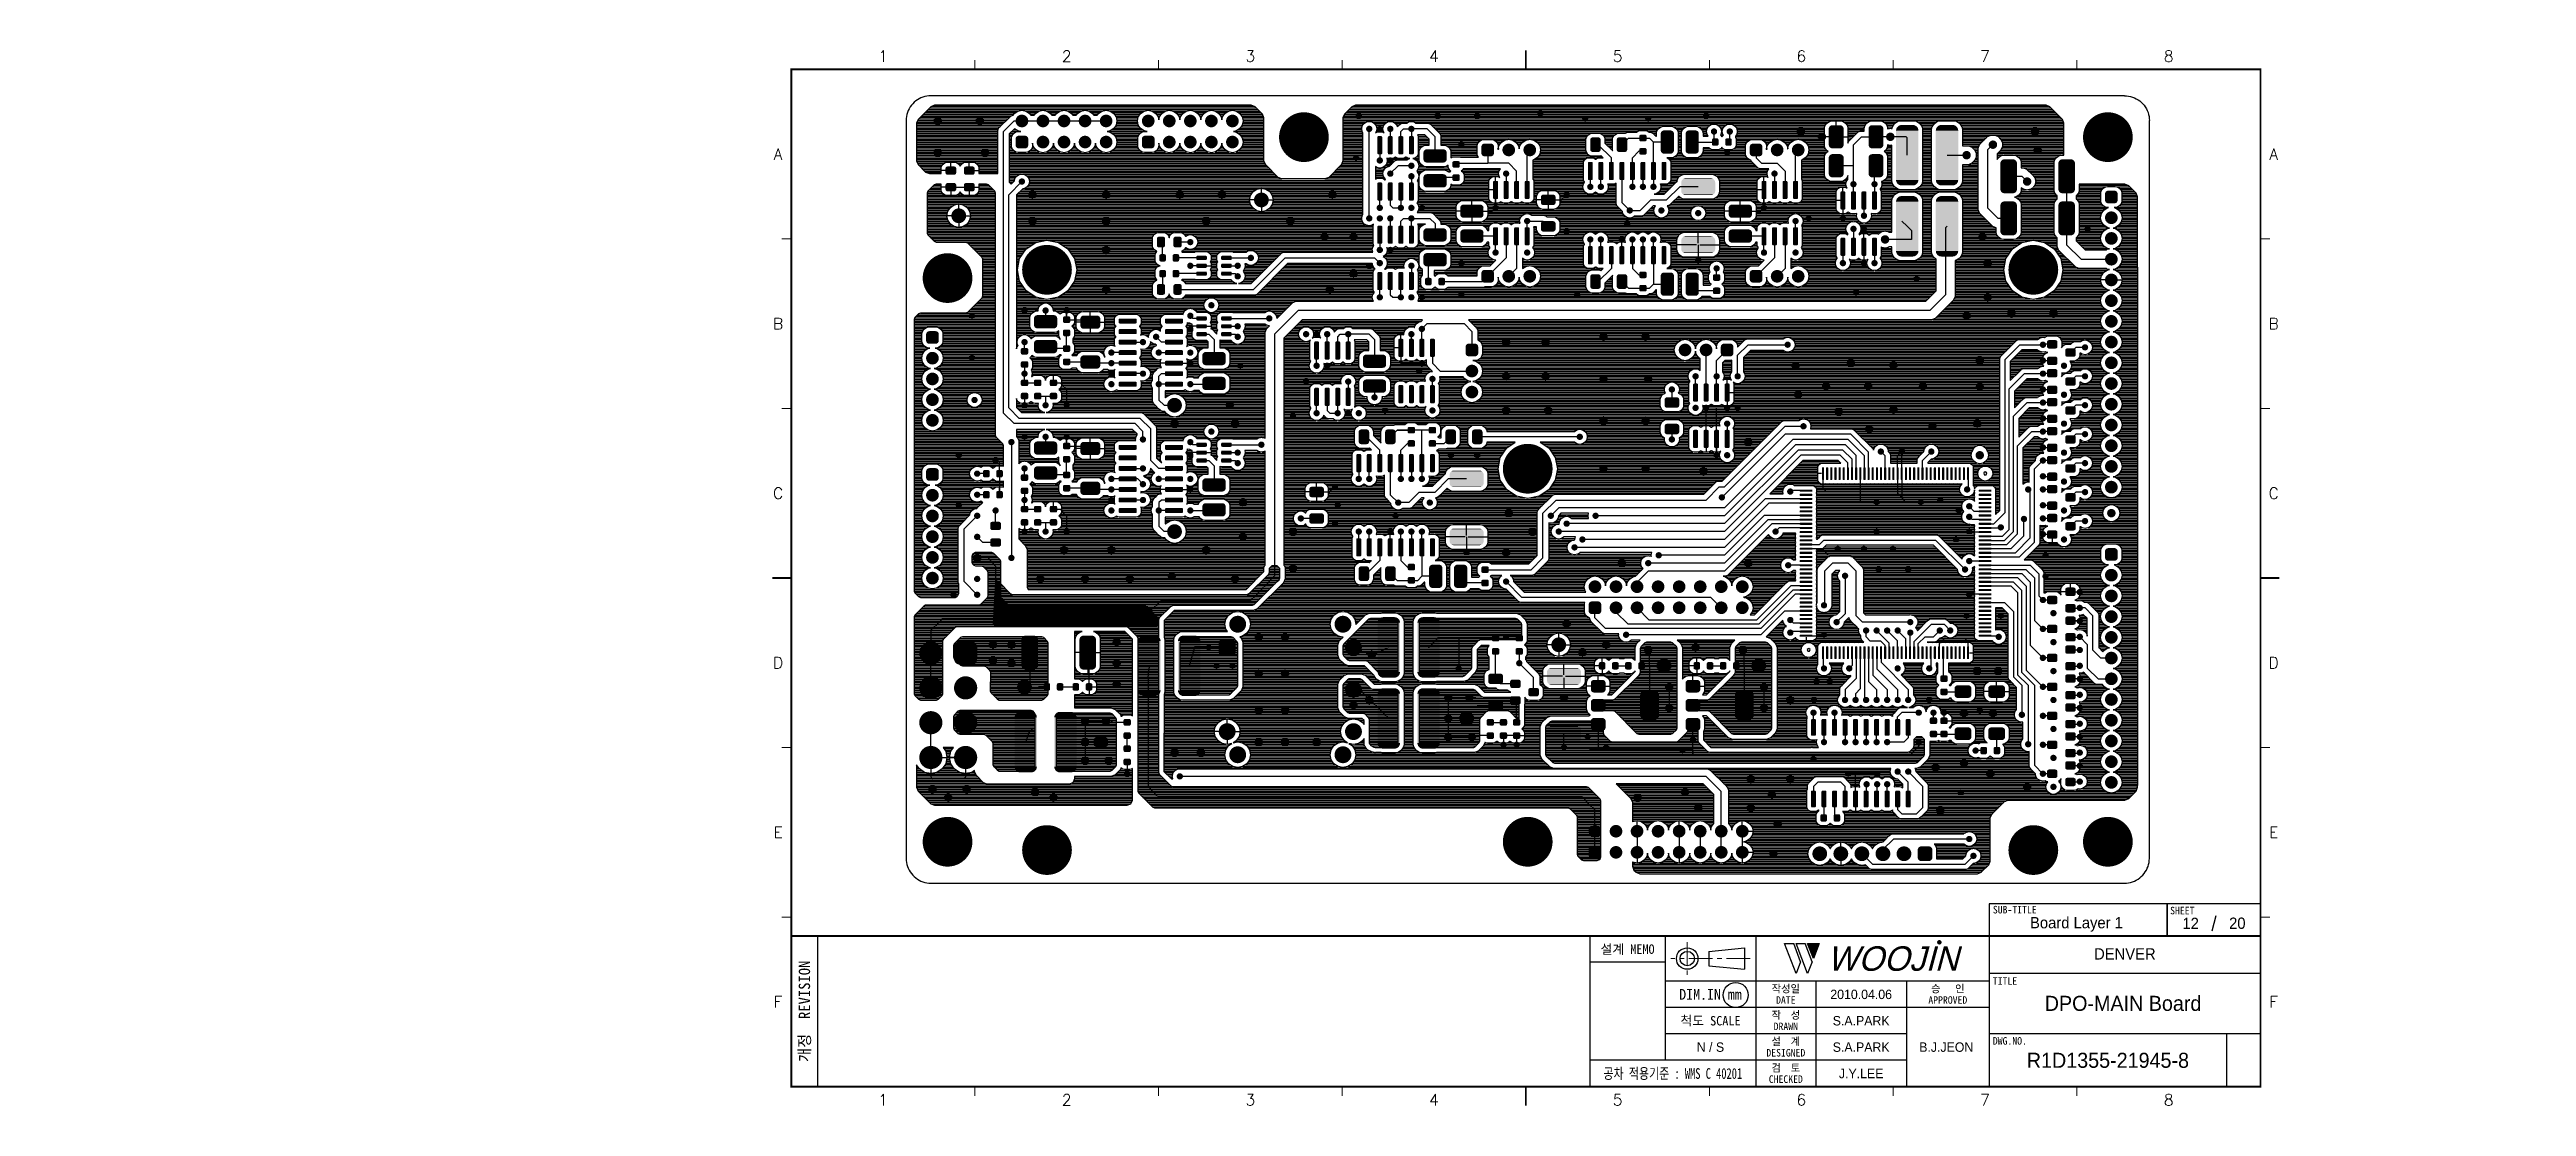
# Model space of a CAD drawing. Extents: x 295 to 953, y 10 to 290.
import ezdxf
from ezdxf.enums import TextEntityAlignment as Align

# ---------------------------------------------------------------- set-up
doc = ezdxf.new("R2010")
doc.units = 0
doc.header["$LTSCALE"] = 5
doc.header["$MEASUREMENT"] = 0
doc.linetypes.add('CENTER', pattern=[2, 1.25, -0.25, 0.25, -0.25])
doc.layers.get('0').update_dxf_attribs({"linetype": 'CONTINUOUS', "lineweight": 25})
for name, color, linetype, lineweight in [('2', 2, 'CENTER', 13), ('4', 4, 'CONTINUOUS', 18), ('6', 6, 'CONTINUOUS', 13)]:
    doc.layers.add(name, color=color, linetype=linetype, lineweight=lineweight)
for name, color, linetype in [('SHEET', 3, 'CONTINUOUS'), ('문자', 4, 'CONTINUOUS'), ('테두리', 3, 'CONTINUOUS')]:
    doc.layers.add(name, color=color, linetype=linetype)
doc.styles.add('MARK', font='ARLRDBD.TTF')
doc.styles.get("Standard").update_dxf_attribs({"font": 'simplex.shx'})
doc.styles.add('굴림', font='')
doc.styles.add('굴림체', font='')
doc.styles.get('굴림').set_extended_font_data('Gulim')
doc.styles.get('굴림체').set_extended_font_data('GulimChe')

msp = doc.modelspace()

# ---------------------------------------------------------------- texts
at = {"color": 4, "style": '굴림'}
for s, p in [('2010.04.06', (775.98, 39.5)), ('S.A.PARK', (775.98, 32.5)), ('S.A.PARK', (775.98, 25.5)), ('B.J.JEON', (798.57, 25.5)), ('J.Y.LEE', (775.98, 18.5))]:
    msp.add_text(s, height=2.5, dxfattribs=at).set_placement(p, align=Align.MIDDLE_CENTER)
at = {"layer": '4', "style": '굴림'}
for s, p in [('Board Layer 1', (833.13, 58.53)), ('12', (863.44, 58.33)), ('20', (875.83, 58.38)), ('DENVER', (845.98, 50.24))]:
    msp.add_text(s, height=3, dxfattribs=at).set_placement(p, align=Align.MIDDLE_CENTER)
at = {"layer": '6', "char_height": 3.5278, "width": 39.2183, "attachment_point": 4}
for insert in [(295.11, 181.28), (295.11, 173.63)]:
    msp.add_mtext('{\\f굴림|b0|i0|c129;\\C7;', dxfattribs=dict(at, insert=insert))
at = {"layer": '6', "color": 4, "char_height": 3, "attachment_point": 4, "style": '굴림체'}
for insert, width in [((905.28, 137.42), 36.962), ((952.58, 106.26), 52.2944), ((952.58, 102.14), 52.2944), ((573.67, 73.54), 36.962)]:
    msp.add_mtext('{\\f굴림|b0|i0|c129;\\C7;', dxfattribs=dict(at, insert=insert, width=width))
at = {"layer": '문자', "style": '굴림'}
for s, height, p in [('DPO-MAIN Board', 4, (845.5, 37.11)), ('N / S', 2.5, (735.98, 25.5)), ('R1D1355-21945-8', 4, (841.48, 22))]:
    msp.add_text(s, height=height, dxfattribs=at).set_placement(p, align=Align.MIDDLE_CENTER)

# ---------------------------------------------------------------- blocks, each defined once
blk = doc.blocks.new('B')
at = {"layer": '문자'}
blk.add_hatch(color=256, dxfattribs=at).paths.add_polyline_path([(13.79, 10), (15.31, 6), (16.84, 10)])
at = {"color": 4, "const_width": 0.6}
blk.add_lwpolyline([(48.46, 10.32, 1), (49.06, 10.32, 1)], format="xyb", close=True, dxfattribs=at)
at = {"layer": '문자'}
for p, q in [((10.73, 2), (7.68, 10)), ((7.68, 10), (10.09, 10)), ((11.94, 5.16), (10.09, 10)), ((10.73, 10), (13.15, 10)), ((13.79, 2), (10.73, 10)), ((14.99, 5.16), (13.15, 10)), ((13.79, 10), (16.84, 10)), ((15.31, 6), (13.79, 10)), ((16.84, 10), (15.31, 6)), ((11.94, 5.16), (10.73, 2)), ((14.99, 5.16), (13.79, 2))]:
    blk.add_line(p, q, dxfattribs=at)
at = {"layer": '문자', "style": 'MARK', "oblique": 15}
blk.add_text('WOOJIN', height=6.5, dxfattribs=at).set_placement((36.4, 6), align=Align.MIDDLE_CENTER)
blk = doc.blocks.new('C')
blk.add_line((15, 285), (15, 285))
at = {"layer": '2'}
for p, q in [((252.83, 53.35), (252.83, 44.65)), ((269.53, 49), (248.48, 49))]:
    blk.add_line(p, q, dxfattribs=at)
at = {"layer": 'SHEET'}
for p, q in [((393.14, 60.3), (392.07, 56.28)), ((22, 55), (22, 15)), ((227, 55), (227, 15)), ((247, 55), (247, 22)), ((271, 55), (271, 15)), ((271, 55), (271, 15)), ((333, 55), (333, 15)), ((247, 48), (227, 48)), ((333, 43), (247, 43)), ((287, 43), (287, 15)), ((311, 43), (311, 15)), ((405, 45), (333, 45)), ((333, 36), (247, 36)), ((311, 29), (247, 29)), ((405, 29), (333, 29)), ((396, 29), (396, 15)), ((311, 22), (227, 22))]:
    blk.add_line(p, q, dxfattribs=at)
at = {"layer": 'SHEET', "color": 4}
for p, q in [((258.53, 50.9), (268.03, 51.85)), ((258.53, 50.9), (258.53, 47.1)), ((258.53, 47.1), (268.03, 46.15)), ((268.03, 51.85), (268.03, 46.15))]:
    blk.add_line(p, q, dxfattribs=at)
at = {"layer": 'SHEET'}
for points in [[(333, 55), (380.19, 55), (380.19, 63.49), (333, 63.49)], [(380.19, 55), (405, 55), (405, 63.49), (380.19, 63.49)]]:
    blk.add_lwpolyline(points, close=True, dxfattribs=at)
at = {"layer": 'SHEET', "color": 4}
for radius in [2.85, 1.9]:
    blk.add_circle((252.83, 49), radius, dxfattribs=at)
at = {"layer": 'SHEET'}
blk.add_circle((265.7, 39.32), 3.32, dxfattribs=at)
at = {"layer": '테두리'}
blk.add_line((405, 285), (405, 15), dxfattribs=at)
for points, const_width in [([(210, 290), (210, 285)], 0.5), ([(15, 285), (15, 15), (405, 15), (405, 285), (15, 285)], 0.5), ([(63.75, 287.5), (63.75, 285)], 0.3), ([(112.5, 287.5), (112.5, 285)], 0.3), ([(161.25, 287.5), (161.25, 285)], 0.3), ([(258.75, 287.5), (258.75, 285)], 0.3), ([(307.5, 287.5), (307.5, 285)], 0.3), ([(356.25, 287.5), (356.25, 285)], 0.3), ([(12.5, 240), (15, 240)], 0.3), ([(407.5, 240), (405, 240)], 0.3), ([(12.5, 195), (15, 195)], 0.3), ([(407.5, 195), (405, 195)], 0.3), ([(10, 150), (15, 150)], 0.5), ([(410, 150), (405, 150)], 0.5), ([(12.5, 105), (15, 105)], 0.3), ([(407.5, 105), (405, 105)], 0.3), ([(12.5, 60), (15, 60)], 0.3), ([(407.5, 60), (405, 60)], 0.3), ([(15, 55), (405, 55)], 0.5), ([(63.75, 12.5), (63.75, 15)], 0.3), ([(112.5, 12.5), (112.5, 15)], 0.3), ([(161.25, 12.5), (161.25, 15)], 0.3), ([(210, 10), (210, 15)], 0.5), ([(258.75, 12.5), (258.75, 15)], 0.3), ([(307.5, 12.5), (307.5, 15)], 0.3), ([(356.25, 12.5), (356.25, 15)], 0.3)]:
    blk.add_lwpolyline(points, dxfattribs=dict(at, const_width=const_width))
blk.add_blockref('B', (271, 43))
at = {"layer": '문자'}
for s, p in [('1', (39.38, 288.5)), ('2', (88.12, 288.5)), ('3', (136.88, 288.5)), ('4', (185.62, 288.5)), ('5', (234.38, 288.5)), ('6', (283.12, 288.5)), ('7', (331.88, 288.5)), ('8', (380.62, 288.5)), ('A', (11.5, 262.5)), ('A', (408.5, 262.5)), ('B', (11.5, 217.5)), ('B', (408.5, 217.5)), ('C', (11.5, 172.5)), ('C', (408.5, 172.5)), ('D', (11.5, 127.5)), ('D', (408.5, 127.5)), ('E', (11.5, 82.5)), ('E', (408.5, 82.5)), ('F', (11.5, 37.5)), ('F', (408.5, 37.5)), ('1', (39.38, 11.5)), ('2', (88.12, 11.5)), ('3', (136.88, 11.5)), ('4', (185.62, 11.5)), ('5', (234.38, 11.5)), ('6', (283.12, 11.5)), ('7', (331.88, 11.5)), ('8', (380.62, 11.5))]:
    blk.add_text(s, height=3, dxfattribs=at).set_placement(p, align=Align.MIDDLE)
at = {"layer": '문자', "style": '굴림체'}
for s, height, p in [('SUB-TITLE', 2, (339.77, 61.98)), ('SHEET', 2, (384.24, 61.74)), ('설계 MEMO', 2.5, (237, 51.5)), ('DIM.IN mm', 2.85, (259, 39.5)), ('작성일', 2, (279, 41)), ('승   인', 2, (322, 41)), ('척도 SCALE', 2.5, (259, 32.5)), ('작  성', 2, (279, 34)), ('DATE', 2, (279, 38)), ('APPROVED', 2, (322, 38)), ('설  계', 2, (279, 27)), ('DRAWN', 2, (279, 31)), ('DESIGNED', 2, (279, 24)), ('검  토', 2, (279, 20)), ('CHECKED', 2, (279, 17))]:
    blk.add_text(s, height=height, dxfattribs=at).set_placement(p, align=Align.MIDDLE_CENTER)
blk.add_text('개정  REVISION', height=3, rotation=90, dxfattribs=at).set_placement((18.5, 35), align=Align.MIDDLE_CENTER)
for s, p in [('TITLE', (333.95, 42.05)), ('DWG.NO.', (333.95, 26.15))]:
    blk.add_text(s, height=2, dxfattribs=at).set_placement(p)
at = {"layer": '문자', "style": '굴림체', "width": 0.75}
blk.add_text('공차 적용기준 : WMS C 40201', height=2.85, dxfattribs=at).set_placement((249, 18.5), align=Align.MIDDLE_CENTER)

# ---------------------------------------------------------------- linework, layer by layer
for p, q in [((524.61, 276.25), (524.22, 275.87)), ((525.02, 276.61), (524.61, 276.25)), ((525.47, 276.92), (525.02, 276.61)), ((525.93, 277.2), (525.47, 276.92)), ((526.42, 277.44), (525.93, 277.2)), ((526.93, 277.64), (526.42, 277.44)), ((527.46, 277.8), (526.93, 277.64)), ((527.99, 277.91), (527.46, 277.8)), ((528.53, 277.97), (527.99, 277.91)), ((529.08, 278), (528.53, 277.97)), ((845.88, 278), (529.08, 278)), ((845.88, 278), (846.42, 277.97)), ((846.42, 277.97), (846.96, 277.91)), ((846.96, 277.91), (847.49, 277.8)), ((847.49, 277.8), (848.02, 277.64)), ((848.02, 277.64), (848.53, 277.44)), ((848.53, 277.44), (849.02, 277.2)), ((849.02, 277.2), (849.49, 276.92)), ((849.49, 276.92), (849.93, 276.61)), ((849.93, 276.61), (850.34, 276.25)), ((850.34, 276.25), (850.73, 275.87)), ((522.5, 271.94), (522.48, 271.4)), ((522.48, 271.4), (522.48, 75.6)), ((522.57, 272.48), (522.5, 271.94)), ((522.68, 273.02), (522.57, 272.48)), ((522.83, 273.54), (522.68, 273.02)), ((523.03, 274.05), (522.83, 273.54)), ((523.27, 274.54), (523.03, 274.05)), ((523.55, 275.01), (523.27, 274.54)), ((523.87, 275.45), (523.55, 275.01)), ((524.22, 275.87), (523.87, 275.45)), ((525.68, 271.7), (525.27, 270.71)), ((525.27, 270.71), (525.27, 260.69)), ((525.27, 270.59), (548.24, 270.59)), ((525.27, 270.17), (547.82, 270.17)), ((525.27, 269.75), (547.41, 269.75)), ((525.39, 271.01), (548.66, 271.01)), ((525.57, 271.43), (549.08, 271.43)), ((529.05, 275.07), (525.68, 271.7)), ((525.83, 271.84), (549.5, 271.84)), ((526.25, 272.26), (549.92, 272.26)), ((526.67, 272.68), (550.47, 272.68)), ((527.09, 273.1), (551.06, 273.1)), ((527.51, 273.52), (551.52, 273.52)), ((527.93, 273.94), (552.23, 273.94)), ((528.34, 274.36), (615.79, 274.36)), ((528.76, 274.78), (615.37, 274.78)), ((530.04, 275.48), (529.05, 275.07)), ((529.36, 275.2), (614.77, 275.2)), ((614.1, 275.48), (530.04, 275.48)), ((547.01, 269.36), (547.45, 269.79)), ((547.45, 269.79), (549.81, 272.16)), ((548.32, 268.49), (551.12, 271.29)), ((549.81, 272.16), (550.24, 272.59)), ((550.24, 272.59), (550.81, 272.82)), ((550.81, 272.82), (550.88, 272.82)), ((550.88, 272.82), (551.19, 273.3)), ((551.12, 271.29), (553.21, 271.29)), ((551.19, 273.3), (552.12, 273.92)), ((552.12, 273.92), (553.21, 274.14)), ((553.21, 274.14), (554.3, 273.92)), ((553.21, 271.29), (558.8, 271.29)), ((554.18, 273.94), (557.82, 273.94)), ((554.3, 273.92), (555.22, 273.3)), ((554.89, 273.52), (557.11, 273.52)), ((555.22, 273.3), (555.54, 272.82)), ((555.36, 273.1), (556.65, 273.1)), ((555.54, 272.82), (556.46, 272.82)), ((556.46, 272.82), (556.78, 273.3)), ((556.78, 273.3), (557.7, 273.92)), ((557.7, 273.92), (558.8, 274.14)), ((558.8, 274.14), (559.89, 273.92)), ((558.8, 271.29), (564.39, 271.29)), ((559.77, 273.94), (563.41, 273.94)), ((559.89, 273.92), (560.81, 273.3)), ((560.48, 273.52), (562.7, 273.52)), ((560.81, 273.3), (561.13, 272.82)), ((560.95, 273.1), (562.24, 273.1)), ((561.13, 272.82), (562.05, 272.82)), ((562.05, 272.82), (562.37, 273.3)), ((562.37, 273.3), (563.29, 273.92)), ((563.29, 273.92), (564.39, 274.14)), ((564.39, 274.14), (565.48, 273.92)), ((564.39, 271.29), (569.98, 271.29)), ((565.36, 273.94), (569, 273.94)), ((565.48, 273.92), (566.4, 273.3)), ((566.07, 273.52), (568.29, 273.52)), ((566.4, 273.3), (566.72, 272.82)), ((566.53, 273.1), (567.82, 273.1)), ((566.72, 272.82), (567.64, 272.82)), ((567.64, 272.82), (567.96, 273.3)), ((567.96, 273.3), (568.88, 273.92)), ((568.88, 273.92), (569.98, 274.14)), ((569.98, 274.14), (571.07, 273.92)), ((569.98, 271.29), (575.56, 271.29)), ((570.95, 273.94), (574.59, 273.94)), ((571.07, 273.92), (571.99, 273.3)), ((571.66, 273.52), (573.88, 273.52)), ((571.99, 273.3), (572.31, 272.82)), ((572.12, 273.1), (573.41, 273.1)), ((572.31, 272.82), (573.23, 272.82)), ((573.23, 272.82), (573.55, 273.3)), ((573.55, 273.3), (574.47, 273.92)), ((574.47, 273.92), (575.56, 274.14)), ((575.56, 274.14), (576.65, 273.92)), ((576.54, 273.94), (585.76, 273.94)), ((576.65, 273.92), (577.58, 273.3)), ((577.25, 273.52), (585.05, 273.52)), ((577.58, 273.3), (578.19, 272.38)), ((578.19, 270.2), (577.58, 269.27)), ((577.71, 273.1), (584.59, 273.1)), ((577.89, 269.75), (584.4, 269.75)), ((577.99, 272.68), (584.31, 272.68)), ((578.17, 270.17), (584.12, 270.17)), ((578.19, 272.38), (578.41, 271.29)), ((578.41, 271.29), (578.19, 270.2)), ((578.21, 272.26), (584.09, 272.26)), ((578.27, 270.59), (584.03, 270.59)), ((578.3, 271.84), (584, 271.84)), ((578.35, 271.01), (583.95, 271.01)), ((578.38, 271.43), (583.92, 271.43)), ((583.89, 271.29), (584.11, 272.38)), ((584.11, 270.2), (583.89, 271.29)), ((584.11, 272.38), (584.72, 273.3)), ((584.72, 269.27), (584.11, 270.2)), ((584.72, 273.3), (585.64, 273.92)), ((585.64, 273.92), (586.74, 274.14)), ((586.74, 274.14), (587.83, 273.92)), ((587.71, 273.94), (591.35, 273.94)), ((587.83, 273.92), (588.75, 273.3)), ((588.42, 273.52), (590.64, 273.52)), ((588.75, 273.3), (589.37, 272.38)), ((588.89, 273.1), (590.18, 273.1)), ((589.16, 272.68), (589.9, 272.68)), ((589.37, 272.38), (589.53, 271.57)), ((589.39, 272.26), (589.67, 272.26)), ((589.47, 271.84), (589.59, 271.84)), ((589.53, 271.57), (589.7, 272.38)), ((589.7, 272.38), (590.31, 273.3)), ((590.31, 273.3), (591.23, 273.92)), ((591.23, 273.92), (592.33, 274.14)), ((592.33, 274.14), (593.42, 273.92)), ((593.3, 273.94), (596.94, 273.94)), ((593.42, 273.92), (594.34, 273.3)), ((594.01, 273.52), (596.23, 273.52)), ((594.34, 273.3), (594.95, 272.38)), ((594.47, 273.1), (595.76, 273.1)), ((594.75, 272.68), (595.48, 272.68)), ((594.95, 272.38), (595.12, 271.57)), ((594.98, 272.26), (595.26, 272.26)), ((595.06, 271.84), (595.18, 271.84)), ((595.12, 271.57), (595.28, 272.38)), ((595.28, 272.38), (595.9, 273.3)), ((595.9, 273.3), (596.82, 273.92)), ((596.82, 273.92), (597.92, 274.14)), ((597.92, 274.14), (599.01, 273.92)), ((598.89, 273.94), (602.53, 273.94)), ((599.01, 273.92), (599.93, 273.3)), ((599.6, 273.52), (601.82, 273.52)), ((599.93, 273.3), (600.54, 272.38)), ((600.06, 273.1), (601.35, 273.1)), ((600.34, 272.68), (601.07, 272.68)), ((600.54, 272.38), (600.71, 271.57)), ((600.56, 272.26), (600.85, 272.26)), ((600.65, 271.84), (600.77, 271.84)), ((600.71, 271.57), (600.87, 272.38)), ((600.87, 272.38), (601.49, 273.3)), ((601.49, 273.3), (602.41, 273.92)), ((602.41, 273.92), (603.5, 274.14)), ((603.5, 274.14), (604.59, 273.92)), ((604.48, 273.94), (608.11, 273.94)), ((604.59, 273.92), (605.52, 273.3)), ((605.19, 273.52), (607.4, 273.52)), ((605.52, 273.3), (606.13, 272.38)), ((605.65, 273.1), (606.94, 273.1)), ((605.93, 272.68), (606.66, 272.68)), ((606.13, 272.38), (606.3, 271.57)), ((606.15, 272.26), (606.44, 272.26)), ((606.24, 271.84), (606.35, 271.84)), ((606.3, 271.57), (606.46, 272.38)), ((606.46, 272.38), (607.07, 273.3)), ((607.07, 273.3), (608, 273.92)), ((608, 273.92), (609.09, 274.14)), ((609.09, 274.14), (610.18, 273.92)), ((610.06, 273.94), (616.21, 273.94)), ((610.18, 273.92), (611.1, 273.3)), ((610.77, 273.52), (616.63, 273.52)), ((611.1, 273.3), (611.72, 272.38)), ((611.72, 270.2), (611.1, 269.27)), ((611.24, 273.1), (617.05, 273.1)), ((611.42, 269.75), (617.47, 269.75)), ((611.52, 272.68), (617.23, 272.68)), ((611.7, 270.17), (617.47, 270.17)), ((611.72, 272.38), (611.94, 271.29)), ((611.94, 271.29), (611.72, 270.2)), ((611.74, 272.26), (617.41, 272.26)), ((611.8, 270.59), (617.47, 270.59)), ((611.82, 271.84), (617.47, 271.84)), ((611.88, 271.01), (617.47, 271.01)), ((611.91, 271.43), (617.47, 271.43)), ((615.09, 275.07), (614.1, 275.48)), ((617.06, 273.1), (615.09, 275.07)), ((617.47, 272.11), (617.06, 273.1)), ((617.47, 265.7), (617.47, 272.11)), ((638.84, 273.1), (638.43, 272.11)), ((638.43, 272.11), (638.43, 260.69)), ((638.43, 271.84), (829.25, 271.84)), ((638.43, 271.43), (829.52, 271.43)), ((638.43, 271.01), (644.61, 271.01)), ((638.43, 270.59), (643.99, 270.59)), ((638.43, 270.17), (643.71, 270.17)), ((638.43, 269.75), (643.53, 269.75)), ((638.49, 272.26), (828.83, 272.26)), ((638.66, 272.68), (828.41, 272.68)), ((640.81, 275.07), (638.84, 273.1)), ((638.85, 273.1), (828, 273.1)), ((639.27, 273.52), (827.58, 273.52)), ((639.69, 273.94), (827.16, 273.94)), ((640.1, 274.36), (826.74, 274.36)), ((640.52, 274.78), (826.32, 274.78)), ((641.8, 275.48), (640.81, 275.07)), ((641.12, 275.2), (825.72, 275.2)), ((825.05, 275.48), (641.8, 275.48)), ((643.42, 269.19), (643.57, 269.96)), ((643.57, 269.96), (644, 270.6)), ((644, 270.6), (644.65, 271.03)), ((644.65, 271.03), (645.41, 271.19)), ((645.41, 271.19), (646.17, 271.03)), ((646.17, 271.03), (646.82, 270.6)), ((646.21, 271.01), (650.2, 271.01)), ((646.82, 270.6), (647.25, 269.96)), ((646.83, 270.59), (649.58, 270.59)), ((647.11, 270.17), (649.3, 270.17)), ((647.25, 269.96), (647.4, 269.19)), ((647.29, 269.75), (649.12, 269.75)), ((649.01, 269.19), (649.16, 269.96)), ((649.16, 269.96), (649.59, 270.6)), ((649.59, 270.6), (650.24, 271.03)), ((650.24, 271.03), (651, 271.19)), ((651, 271.19), (651.76, 271.03)), ((651.76, 271.03), (652.41, 270.6)), ((651.8, 271.01), (655.78, 271.01)), ((652.41, 270.6), (652.84, 269.96)), ((652.42, 270.59), (653.85, 270.59)), ((652.7, 270.17), (653.3, 270.17)), ((652.84, 269.96), (652.88, 269.75)), ((652.88, 269.75), (652.92, 269.79)), ((652.92, 269.79), (653.19, 270.06)), ((653.19, 270.06), (653.62, 270.49)), ((653.62, 270.49), (654.19, 270.73)), ((654.19, 270.73), (655.37, 270.73)), ((655.37, 270.73), (655.82, 271.03)), ((655.82, 271.03), (656.59, 271.19)), ((656.59, 271.19), (657.35, 271.03)), ((657.35, 271.03), (657.81, 270.73)), ((657.39, 271.01), (767.29, 271.01)), ((657.81, 270.73), (661.08, 270.73)), ((661.08, 270.73), (661.65, 270.49)), ((661.42, 270.59), (766.77, 270.59)), ((661.65, 270.49), (663.74, 268.4)), ((661.97, 270.17), (735.91, 270.17)), ((662.39, 269.75), (722.83, 269.75)), ((722.22, 269.34), (722.87, 269.78)), ((722.87, 269.78), (723.46, 269.89)), ((723.46, 269.89), (725.61, 269.89)), ((725.61, 269.89), (726.19, 269.78)), ((726.19, 269.78), (726.85, 269.34)), ((726.24, 269.75), (729.43, 269.75)), ((728.81, 269.34), (729.47, 269.78)), ((729.47, 269.78), (730.05, 269.89)), ((730.05, 269.89), (732.21, 269.89)), ((732.21, 269.89), (732.79, 269.78)), ((732.79, 269.78), (733.45, 269.34)), ((732.84, 269.75), (735.4, 269.75)), ((735.07, 269.26), (735.5, 269.91)), ((735.5, 269.91), (736.15, 270.34)), ((736.15, 270.34), (736.92, 270.49)), ((736.92, 270.49), (737.68, 270.34)), ((737.68, 270.34), (738.33, 269.91)), ((737.92, 270.17), (740.1, 270.17)), ((738.33, 269.91), (738.76, 269.26)), ((738.43, 269.75), (739.59, 269.75)), ((739.26, 269.26), (739.69, 269.91)), ((739.69, 269.91), (740.34, 270.34)), ((740.34, 270.34), (741.11, 270.49)), ((741.11, 270.49), (741.87, 270.34)), ((741.87, 270.34), (742.52, 269.91)), ((742.11, 270.17), (766.48, 270.17)), ((742.52, 269.91), (742.95, 269.26)), ((742.62, 269.75), (766.33, 269.75)), ((766.25, 269.39), (766.38, 270.01)), ((766.38, 270.01), (766.85, 270.7)), ((766.85, 270.7), (767.54, 271.17)), ((767.54, 271.17), (768.15, 271.29)), ((768.15, 271.29), (770.55, 271.29)), ((769.36, 267.51), (769.36, 271.29)), ((770.55, 271.29), (771.17, 271.17)), ((771.17, 271.17), (771.86, 270.7)), ((771.41, 271.01), (777.85, 271.01)), ((771.86, 270.7), (772.33, 270.01)), ((771.94, 270.59), (777.32, 270.59)), ((772.22, 270.17), (777.04, 270.17)), ((772.33, 270.01), (772.45, 269.39)), ((772.38, 269.75), (776.89, 269.75)), ((776.82, 269.39), (776.94, 270.01)), ((776.94, 270.01), (777.4, 270.7)), ((777.4, 270.7), (778.1, 271.17)), ((778.1, 271.17), (778.72, 271.29)), ((778.72, 271.29), (781.11, 271.29)), ((781.11, 271.29), (781.73, 271.17)), ((781.73, 271.17), (782.42, 270.7)), ((781.97, 271.01), (785.42, 271.01)), ((782.42, 270.7), (782.89, 270.01)), ((782.5, 270.59), (784.82, 270.59)), ((782.78, 270.17), (784.54, 270.17)), ((782.89, 270.01), (783.01, 269.39)), ((782.94, 269.75), (784.28, 269.75)), ((784.18, 269.29), (784.28, 269.77)), ((784.28, 269.77), (784.85, 270.63)), ((784.85, 270.63), (785.71, 271.2)), ((785.71, 271.2), (786.47, 271.35)), ((786.47, 271.35), (789.95, 271.35)), ((789.95, 271.35), (790.71, 271.2)), ((790.71, 271.2), (791.57, 270.63)), ((791, 271.01), (795.98, 271.01)), ((791.57, 270.63), (792.15, 269.77)), ((791.6, 270.59), (795.38, 270.59)), ((791.88, 270.17), (795.1, 270.17)), ((792.15, 269.77), (792.3, 269.01)), ((792.15, 269.75), (794.83, 269.75)), ((794.69, 269.01), (794.84, 269.77)), ((794.84, 269.77), (795.41, 270.63)), ((795.41, 270.63), (796.27, 271.2)), ((796.27, 271.2), (797.03, 271.35)), ((797.03, 271.35), (800.51, 271.35)), ((800.51, 271.35), (801.27, 271.2)), ((801.27, 271.2), (802.13, 270.63)), ((801.56, 271.01), (829.69, 271.01)), ((802.13, 270.63), (802.71, 269.77)), ((802.16, 270.59), (829.81, 270.59)), ((802.44, 270.17), (829.81, 270.17)), ((802.71, 269.77), (802.86, 269.01)), ((802.71, 269.75), (829.81, 269.75)), ((826.03, 275.07), (825.05, 275.48)), ((829.4, 271.7), (826.03, 275.07)), ((829.81, 270.71), (829.4, 271.7)), ((829.81, 262.24), (829.81, 270.71)), ((850.73, 275.87), (851.09, 275.45)), ((851.09, 275.45), (851.4, 275.01)), ((851.4, 275.01), (851.68, 274.54)), ((851.68, 274.54), (851.92, 274.05)), ((851.92, 274.05), (852.12, 273.54)), ((852.12, 273.54), (852.27, 273.02)), ((852.27, 273.02), (852.39, 272.48)), ((852.39, 272.48), (852.45, 271.94)), ((852.45, 271.94), (852.48, 271.4)), ((852.48, 75.6), (852.48, 271.4)), ((525.27, 269.33), (547, 269.33)), ((525.27, 268.91), (546.83, 268.91)), ((525.27, 268.49), (546.79, 268.49)), ((525.27, 268.07), (546.79, 268.07)), ((525.27, 267.65), (546.79, 267.65)), ((525.27, 267.23), (546.79, 267.23)), ((525.27, 266.82), (546.79, 266.82)), ((525.27, 266.4), (546.79, 266.4)), ((525.27, 265.98), (546.79, 265.98)), ((525.27, 265.56), (546.79, 265.56)), ((525.27, 265.14), (546.79, 265.14)), ((525.27, 264.72), (546.79, 264.72)), ((525.27, 264.3), (546.79, 264.3)), ((525.27, 263.88), (546.79, 263.88)), ((525.27, 263.46), (546.79, 263.46)), ((525.27, 263.04), (546.79, 263.04)), ((546.79, 268.8), (547.01, 269.36)), ((546.79, 268.19), (546.79, 268.8)), ((546.79, 257.32), (546.79, 268.19)), ((548.32, 193.75), (548.32, 268.49)), ((551.24, 269.24), (549.86, 267.85)), ((549.86, 267.85), (549.86, 255.08)), ((549.86, 267.65), (550.76, 267.65)), ((549.86, 267.23), (550.52, 267.23)), ((549.86, 266.82), (550.43, 266.82)), ((549.86, 266.4), (550.42, 266.4)), ((549.86, 265.98), (550.42, 265.98)), ((549.86, 265.56), (550.42, 265.56)), ((549.86, 265.14), (550.42, 265.14)), ((549.86, 264.72), (550.42, 264.72)), ((549.86, 264.3), (550.49, 264.3)), ((549.86, 263.88), (550.67, 263.88)), ((549.86, 263.46), (550.95, 263.46)), ((549.86, 263.04), (551.57, 263.04)), ((550.07, 268.07), (551.15, 268.07)), ((550.42, 266.73), (550.53, 267.3)), ((550.42, 264.67), (550.42, 266.73)), ((550.53, 264.1), (550.42, 264.67)), ((550.49, 268.49), (552.93, 268.49)), ((550.53, 267.3), (550.96, 267.95)), ((550.96, 263.45), (550.53, 264.1)), ((550.91, 268.91), (551.74, 268.91)), ((550.96, 267.95), (551.61, 268.38)), ((551.61, 263.02), (550.96, 263.45)), ((552.12, 268.65), (551.24, 269.24)), ((551.61, 268.38), (552.18, 268.49)), ((552.18, 262.9), (551.61, 263.02)), ((552.93, 268.49), (552.12, 268.65)), ((552.18, 268.49), (552.93, 268.49)), ((554.81, 263.02), (554.24, 262.9)), ((555.46, 263.45), (554.81, 263.02)), ((554.85, 263.04), (557.82, 263.04)), ((555.89, 264.1), (555.46, 263.45)), ((555.46, 263.46), (557.11, 263.46)), ((555.75, 263.88), (556.65, 263.88)), ((556.01, 264.67), (555.89, 264.1)), ((555.93, 264.3), (556.37, 264.3)), ((556.17, 264.61), (556.01, 265.42)), ((556.01, 265.42), (556.01, 264.67)), ((556.01, 265.14), (556.06, 265.14)), ((556.01, 264.72), (556.15, 264.72)), ((556.78, 263.69), (556.17, 264.61)), ((557.7, 263.07), (556.78, 263.69)), ((558.8, 262.85), (557.7, 263.07)), ((559.89, 263.07), (558.8, 262.85)), ((559.77, 263.04), (563.41, 263.04)), ((560.81, 263.69), (559.89, 263.07)), ((560.48, 263.46), (562.7, 263.46)), ((561.43, 264.61), (560.81, 263.69)), ((560.95, 263.88), (562.24, 263.88)), ((561.22, 264.3), (561.96, 264.3)), ((561.59, 265.42), (561.43, 264.61)), ((561.45, 264.72), (561.73, 264.72)), ((561.53, 265.14), (561.65, 265.14)), ((561.76, 264.61), (561.59, 265.42)), ((562.37, 263.69), (561.76, 264.61)), ((563.29, 263.07), (562.37, 263.69)), ((564.39, 262.85), (563.29, 263.07)), ((565.48, 263.07), (564.39, 262.85)), ((565.36, 263.04), (569, 263.04)), ((566.4, 263.69), (565.48, 263.07)), ((566.07, 263.46), (568.29, 263.46)), ((567.01, 264.61), (566.4, 263.69)), ((566.53, 263.88), (567.82, 263.88)), ((566.81, 264.3), (567.54, 264.3)), ((567.18, 265.42), (567.01, 264.61)), ((567.04, 264.72), (567.32, 264.72)), ((567.12, 265.14), (567.24, 265.14)), ((567.34, 264.61), (567.18, 265.42)), ((567.96, 263.69), (567.34, 264.61)), ((568.88, 263.07), (567.96, 263.69)), ((569.98, 262.85), (568.88, 263.07)), ((571.07, 263.07), (569.98, 262.85)), ((570.95, 263.04), (574.59, 263.04)), ((571.99, 263.69), (571.07, 263.07)), ((571.66, 263.46), (573.88, 263.46)), ((572.6, 264.61), (571.99, 263.69)), ((572.12, 263.88), (573.41, 263.88)), ((572.4, 264.3), (573.13, 264.3)), ((572.77, 265.42), (572.6, 264.61)), ((572.62, 264.72), (572.91, 264.72)), ((572.71, 265.14), (572.83, 265.14)), ((572.93, 264.61), (572.77, 265.42)), ((573.55, 263.69), (572.93, 264.61)), ((574.47, 263.07), (573.55, 263.69)), ((575.56, 262.85), (574.47, 263.07)), ((576.65, 263.07), (575.56, 262.85)), ((576.65, 268.65), (575.84, 268.49)), ((575.84, 268.49), (586.46, 268.49)), ((575.84, 268.49), (576.65, 268.33)), ((576.54, 263.04), (585.1, 263.04)), ((577.58, 269.27), (576.65, 268.65)), ((576.65, 268.33), (577.58, 267.71)), ((577.58, 263.69), (576.65, 263.07)), ((577.03, 268.91), (585.26, 268.91)), ((577.03, 268.07), (584.68, 268.07)), ((577.25, 263.46), (584.48, 263.46)), ((577.58, 267.71), (578.19, 266.79)), ((578.19, 264.61), (577.58, 263.69)), ((577.61, 269.33), (584.68, 269.33)), ((577.61, 267.65), (584.29, 267.65)), ((577.71, 263.88), (584.2, 263.88)), ((577.89, 267.23), (584.05, 267.23)), ((577.99, 264.3), (584.02, 264.3)), ((578.17, 266.82), (583.96, 266.82)), ((578.19, 266.79), (578.41, 265.7)), ((578.41, 265.7), (578.19, 264.61)), ((578.21, 264.72), (583.95, 264.72)), ((578.27, 266.4), (583.95, 266.4)), ((578.3, 265.14), (583.95, 265.14)), ((578.35, 265.98), (583.95, 265.98)), ((578.38, 265.56), (583.95, 265.56)), ((583.95, 266.73), (584.06, 267.3)), ((583.95, 264.67), (583.95, 266.73)), ((584.06, 264.1), (583.95, 264.67)), ((584.06, 267.3), (584.49, 267.95)), ((584.49, 263.45), (584.06, 264.1)), ((584.49, 267.95), (585.14, 268.38)), ((585.14, 263.02), (584.49, 263.45)), ((585.64, 268.65), (584.72, 269.27)), ((585.14, 268.38), (585.71, 268.49)), ((585.71, 262.9), (585.14, 263.02)), ((586.46, 268.49), (585.64, 268.65)), ((585.71, 268.49), (586.46, 268.49)), ((588.34, 263.02), (587.77, 262.9)), ((588.99, 263.45), (588.34, 263.02)), ((588.38, 263.04), (591.35, 263.04)), ((589.42, 264.1), (588.99, 263.45)), ((588.99, 263.46), (590.64, 263.46)), ((589.28, 263.88), (590.18, 263.88)), ((589.53, 264.67), (589.42, 264.1)), ((589.46, 264.3), (589.9, 264.3)), ((589.7, 264.61), (589.53, 265.42)), ((589.53, 265.42), (589.53, 264.67)), ((589.53, 265.14), (589.59, 265.14)), ((589.53, 264.72), (589.67, 264.72)), ((590.31, 263.69), (589.7, 264.61)), ((591.23, 263.07), (590.31, 263.69)), ((592.33, 262.85), (591.23, 263.07)), ((593.42, 263.07), (592.33, 262.85)), ((593.3, 263.04), (596.94, 263.04)), ((594.34, 263.69), (593.42, 263.07)), ((594.01, 263.46), (596.23, 263.46)), ((594.95, 264.61), (594.34, 263.69)), ((594.47, 263.88), (595.76, 263.88)), ((594.75, 264.3), (595.48, 264.3)), ((595.12, 265.42), (594.95, 264.61)), ((594.98, 264.72), (595.26, 264.72)), ((595.06, 265.14), (595.18, 265.14)), ((595.28, 264.61), (595.12, 265.42)), ((595.9, 263.69), (595.28, 264.61)), ((596.82, 263.07), (595.9, 263.69)), ((597.92, 262.85), (596.82, 263.07)), ((599.01, 263.07), (597.92, 262.85)), ((598.89, 263.04), (602.53, 263.04)), ((599.93, 263.69), (599.01, 263.07)), ((599.6, 263.46), (601.82, 263.46)), ((600.54, 264.61), (599.93, 263.69)), ((600.06, 263.88), (601.35, 263.88)), ((600.34, 264.3), (601.07, 264.3)), ((600.71, 265.42), (600.54, 264.61)), ((600.56, 264.72), (600.85, 264.72)), ((600.65, 265.14), (600.77, 265.14)), ((600.87, 264.61), (600.71, 265.42)), ((601.49, 263.69), (600.87, 264.61)), ((602.41, 263.07), (601.49, 263.69)), ((603.5, 262.85), (602.41, 263.07)), ((604.59, 263.07), (603.5, 262.85)), ((604.48, 263.04), (608.11, 263.04)), ((605.52, 263.69), (604.59, 263.07)), ((605.19, 263.46), (607.4, 263.46)), ((606.13, 264.61), (605.52, 263.69)), ((605.65, 263.88), (606.94, 263.88)), ((605.93, 264.3), (606.66, 264.3)), ((606.3, 265.42), (606.13, 264.61)), ((606.15, 264.72), (606.44, 264.72)), ((606.24, 265.14), (606.35, 265.14)), ((606.46, 264.61), (606.3, 265.42)), ((607.07, 263.69), (606.46, 264.61)), ((608, 263.07), (607.07, 263.69)), ((609.09, 262.85), (608, 263.07)), ((610.18, 263.07), (609.09, 262.85)), ((610.18, 268.65), (609.37, 268.49)), ((609.37, 268.49), (617.47, 268.49)), ((609.37, 268.49), (610.18, 268.33)), ((610.06, 263.04), (617.47, 263.04)), ((611.1, 269.27), (610.18, 268.65)), ((610.18, 268.33), (611.1, 267.71)), ((611.1, 263.69), (610.18, 263.07)), ((610.56, 268.91), (617.47, 268.91)), ((610.56, 268.07), (617.47, 268.07)), ((610.77, 263.46), (617.47, 263.46)), ((611.1, 267.71), (611.72, 266.79)), ((611.72, 264.61), (611.1, 263.69)), ((611.14, 269.33), (617.47, 269.33)), ((611.14, 267.65), (617.47, 267.65)), ((611.24, 263.88), (617.47, 263.88)), ((611.42, 267.23), (617.47, 267.23)), ((611.52, 264.3), (617.47, 264.3)), ((611.7, 266.82), (617.47, 266.82)), ((611.72, 266.79), (611.94, 265.7)), ((611.94, 265.7), (611.72, 264.61)), ((611.74, 264.72), (617.47, 264.72)), ((611.8, 266.4), (617.47, 266.4)), ((611.82, 265.14), (617.47, 265.14)), ((611.88, 265.98), (617.47, 265.98)), ((611.91, 265.56), (617.47, 265.56)), ((617.47, 260.69), (617.47, 265.7)), ((638.43, 269.33), (643.45, 269.33)), ((638.43, 268.91), (643.47, 268.91)), ((638.43, 268.49), (643.56, 268.49)), ((638.43, 268.07), (643.74, 268.07)), ((638.43, 267.65), (643.74, 267.65)), ((638.43, 267.23), (643.74, 267.23)), ((638.43, 266.82), (643.74, 266.82)), ((638.43, 266.4), (643.74, 266.4)), ((638.43, 265.98), (643.74, 265.98)), ((638.43, 265.56), (643.74, 265.56)), ((638.43, 265.14), (643.74, 265.14)), ((638.43, 264.72), (643.74, 264.72)), ((638.43, 264.3), (643.74, 264.3)), ((638.43, 263.88), (643.74, 263.88)), ((638.43, 263.46), (643.74, 263.46)), ((638.43, 263.04), (643.74, 263.04)), ((643.57, 268.43), (643.42, 269.19)), ((643.74, 268.18), (643.57, 268.43)), ((643.74, 246.45), (643.74, 268.18)), ((645.41, 245.44), (645.41, 269.19)), ((647.25, 268.43), (647.09, 268.18)), ((647.09, 268.17), (647.31, 268.31)), ((647.09, 268.18), (647.09, 268.17)), ((647.4, 269.19), (647.25, 268.43)), ((647.26, 268.49), (649.15, 268.49)), ((647.31, 268.31), (647.73, 268.4)), ((647.35, 268.91), (649.06, 268.91)), ((647.37, 269.33), (649.03, 269.33)), ((647.73, 268.4), (648.68, 268.4)), ((648.21, 264.86), (648.21, 260.81)), ((648.68, 268.4), (649.1, 268.31)), ((649.16, 268.43), (649.01, 269.19)), ((649.1, 268.31), (649.34, 268.16)), ((649.34, 268.16), (649.16, 268.43)), ((651, 269.19), (651, 264.86)), ((653.8, 268.49), (654.49, 269.19)), ((653.8, 264.86), (653.8, 268.49)), ((654.49, 269.19), (656.59, 269.19)), ((656.59, 269.19), (656.59, 264.86)), ((660.78, 269.19), (656.59, 269.19)), ((660.14, 267.65), (658.19, 267.65)), ((658.19, 267.65), (658.28, 267.51)), ((658.28, 267.51), (658.37, 267.09)), ((658.34, 267.23), (660.56, 267.23)), ((658.37, 267.09), (658.37, 262.63)), ((658.37, 266.82), (660.98, 266.82)), ((658.37, 266.4), (661.34, 266.4)), ((658.37, 265.98), (661.34, 265.98)), ((658.37, 265.56), (661.34, 265.56)), ((658.37, 265.14), (661.34, 265.14)), ((658.37, 264.72), (659.81, 264.72)), ((658.37, 264.3), (659.21, 264.3)), ((658.37, 263.88), (658.93, 263.88)), ((658.37, 263.46), (658.75, 263.46)), ((658.37, 263.04), (658.67, 263.04)), ((658.67, 263.09), (658.79, 263.67)), ((658.67, 260.94), (658.67, 263.09)), ((658.79, 263.67), (659.23, 264.33)), ((659.23, 264.33), (659.89, 264.78)), ((659.89, 264.78), (660.48, 264.89)), ((661.34, 266.46), (660.14, 267.65)), ((660.48, 264.89), (661.34, 264.89)), ((662.88, 267.09), (660.78, 269.19)), ((661.34, 264.89), (661.34, 266.46)), ((662.81, 269.33), (722.21, 269.33)), ((662.88, 262.02), (662.88, 267.09)), ((663.23, 268.91), (721.93, 268.91)), ((663.65, 268.49), (716.64, 268.49)), ((663.74, 268.4), (664.18, 267.97)), ((664.07, 268.07), (713.41, 268.07)), ((664.18, 267.97), (664.41, 267.4)), ((664.31, 267.65), (703.58, 267.65)), ((664.41, 267.4), (664.41, 264.89)), ((664.41, 267.23), (703.23, 267.23)), ((664.41, 266.82), (703.01, 266.82)), ((664.41, 266.4), (682.15, 266.4)), ((664.41, 265.98), (674.78, 265.98)), ((664.41, 265.56), (674.4, 265.56)), ((664.41, 265.14), (674.15, 265.14)), ((664.41, 264.89), (665.27, 264.89)), ((665.27, 264.89), (665.85, 264.78)), ((665.85, 264.78), (666.51, 264.33)), ((665.93, 264.72), (674.07, 264.72)), ((666.51, 264.33), (666.96, 263.67)), ((666.54, 264.3), (674.05, 264.3)), ((666.82, 263.88), (674.05, 263.88)), ((666.96, 263.67), (667.07, 263.09)), ((666.99, 263.46), (674.05, 263.46)), ((667.07, 263.09), (667.07, 261.53)), ((667.07, 263.04), (674.05, 263.04)), ((674.05, 264.64), (674.16, 265.21)), ((674.05, 262.57), (674.05, 264.64)), ((674.16, 265.21), (674.59, 265.85)), ((674.59, 265.85), (675.24, 266.28)), ((675.24, 266.28), (675.81, 266.4)), ((675.81, 266.4), (677.87, 266.4)), ((676.85, 263.6), (676.85, 260.11)), ((677.87, 266.4), (678.44, 266.28)), ((678.44, 266.28), (679.09, 265.85)), ((678.9, 265.98), (680.96, 265.98)), ((679.09, 265.85), (679.52, 265.21)), ((679.29, 265.56), (680.38, 265.56)), ((679.52, 265.21), (679.64, 264.64)), ((679.53, 265.14), (680.1, 265.14)), ((679.62, 264.72), (679.82, 264.72)), ((679.64, 263.88), (679.8, 264.69)), ((679.64, 264.64), (679.64, 263.88)), ((679.64, 264.3), (679.72, 264.3)), ((679.8, 264.69), (680.42, 265.62)), ((680.42, 265.62), (681.34, 266.23)), ((681.34, 266.23), (682.43, 266.45)), ((682.43, 266.45), (683.52, 266.23)), ((682.71, 266.4), (687.74, 266.4)), ((683.52, 266.23), (684.45, 265.62)), ((683.9, 265.98), (686.55, 265.98)), ((684.45, 265.62), (685.06, 264.69)), ((684.48, 265.56), (685.97, 265.56)), ((684.76, 265.14), (685.69, 265.14)), ((685.04, 264.72), (685.41, 264.72)), ((685.06, 264.69), (685.23, 263.88)), ((685.14, 264.3), (685.31, 264.3)), ((685.22, 263.88), (685.23, 263.88)), ((685.23, 263.88), (685.39, 264.69)), ((685.39, 264.69), (686, 265.62)), ((686, 265.62), (686.93, 266.23)), ((686.93, 266.23), (688.02, 266.45)), ((687.32, 262.9), (688.02, 263.6)), ((688.02, 266.45), (689.11, 266.23)), ((688.3, 266.4), (702.94, 266.4)), ((689.11, 266.23), (690.03, 265.62)), ((689.49, 265.98), (702.94, 265.98)), ((690.03, 265.62), (690.65, 264.69)), ((690.07, 265.56), (702.94, 265.56)), ((690.35, 265.14), (702.94, 265.14)), ((690.63, 264.72), (702.94, 264.72)), ((690.65, 264.69), (690.87, 263.6)), ((690.87, 263.6), (690.65, 262.51)), ((690.73, 264.3), (702.94, 264.3)), ((690.75, 263.04), (703.04, 263.04)), ((690.81, 263.88), (702.94, 263.88)), ((690.84, 263.46), (702.96, 263.46)), ((702.94, 266.44), (703.04, 266.97)), ((702.94, 263.56), (702.94, 266.44)), ((703.04, 263.03), (702.94, 263.56)), ((703.04, 266.97), (703.44, 267.57)), ((703.44, 262.43), (703.04, 263.03)), ((703.44, 267.57), (704.05, 267.97)), ((704.05, 267.97), (704.58, 268.07)), ((704.58, 268.07), (706.33, 268.07)), ((706.18, 265), (705.46, 265)), ((709.68, 261.51), (706.18, 265)), ((706.33, 268.07), (706.86, 267.97)), ((706.86, 267.97), (707.46, 267.57)), ((707.33, 267.65), (710.62, 267.65)), ((707.46, 267.57), (707.87, 266.97)), ((707.69, 267.23), (710.26, 267.23)), ((707.87, 266.97), (707.97, 266.44)), ((707.89, 266.82), (710.06, 266.82)), ((707.97, 266.44), (707.97, 265.38)), ((707.97, 266.4), (709.98, 266.4)), ((707.97, 265.98), (709.98, 265.98)), ((707.97, 265.56), (709.98, 265.56)), ((707.97, 265.38), (710.03, 263.33)), ((708.21, 265.14), (709.98, 265.14)), ((708.63, 264.72), (709.98, 264.72)), ((709.05, 264.3), (709.98, 264.3)), ((709.47, 263.88), (709.98, 263.88)), ((709.89, 263.46), (710, 263.46)), ((709.98, 266.44), (710.08, 266.97)), ((709.98, 263.56), (709.98, 266.44)), ((710.03, 263.33), (709.98, 263.56)), ((710.08, 266.97), (710.49, 267.57)), ((710.49, 267.57), (711.09, 267.97)), ((711.09, 267.97), (711.61, 268.07)), ((711.61, 268.07), (713.37, 268.07)), ((712.49, 265), (714.25, 266.76)), ((714.25, 266.76), (712.49, 265)), ((713.37, 268.07), (713.4, 268.07)), ((713.4, 268.07), (713.95, 268.3)), ((713.95, 268.3), (716.36, 268.3)), ((714.25, 266.76), (719.79, 266.76)), ((714.25, 266.76), (718.06, 266.76)), ((715.26, 261.51), (717, 263.24)), ((716.36, 268.3), (716.38, 268.32)), ((716.38, 268.32), (716.9, 268.67)), ((716.9, 268.67), (717.35, 268.76)), ((718.06, 263.24), (717, 263.24)), ((717.35, 268.76), (718.76, 268.76)), ((718.76, 268.76), (719.21, 268.67)), ((719.21, 268.67), (719.73, 268.32)), ((719.47, 268.49), (721.73, 268.49)), ((719.73, 268.32), (719.75, 268.3)), ((719.75, 268.3), (720.09, 268.3)), ((719.79, 266.76), (720.85, 265.7)), ((720.09, 268.3), (720.66, 268.06)), ((720.63, 268.07), (721.66, 268.07)), ((720.66, 268.06), (721.48, 267.23)), ((724.53, 265.7), (720.85, 265.7)), ((720.85, 258.01), (720.85, 265.7)), ((721.06, 267.65), (721.66, 267.65)), ((721.48, 267.23), (721.66, 267.23)), ((721.48, 267.23), (721.66, 267.23)), ((721.66, 268.09), (721.77, 268.68)), ((721.66, 267.23), (721.66, 268.09)), ((721.77, 268.68), (722.22, 269.34)), ((726.85, 269.34), (727.29, 268.68)), ((726.86, 269.33), (728.81, 269.33)), ((727.14, 268.91), (728.53, 268.91)), ((727.29, 268.68), (727.41, 268.09)), ((727.41, 263.3), (727.29, 262.72)), ((727.33, 268.49), (728.33, 268.49)), ((727.36, 263.04), (728.31, 263.04)), ((727.41, 268.09), (727.41, 263.3)), ((727.41, 268.07), (728.26, 268.07)), ((727.41, 267.65), (728.26, 267.65)), ((727.41, 267.23), (728.26, 267.23)), ((727.41, 266.82), (728.26, 266.82)), ((727.41, 266.4), (728.26, 266.4)), ((727.41, 265.98), (728.26, 265.98)), ((727.41, 265.56), (728.26, 265.56)), ((727.41, 265.14), (728.26, 265.14)), ((727.41, 264.72), (728.26, 264.72)), ((727.41, 264.3), (728.26, 264.3)), ((727.41, 263.88), (728.26, 263.88)), ((727.41, 263.46), (728.26, 263.46)), ((728.26, 268.09), (728.37, 268.68)), ((728.26, 263.3), (728.26, 268.09)), ((728.37, 262.72), (728.26, 263.3)), ((728.37, 268.68), (728.81, 269.34)), ((731.13, 265.7), (737.25, 265.7)), ((733.45, 269.34), (733.89, 268.68)), ((733.46, 269.33), (735.12, 269.33)), ((733.74, 268.91), (735.01, 268.91)), ((733.89, 268.68), (734.01, 268.09)), ((734.01, 263.3), (733.89, 262.72)), ((733.93, 268.49), (734.92, 268.49)), ((733.96, 263.04), (745.3, 263.04)), ((734.01, 268.09), (734.01, 267.23)), ((734.01, 268.07), (735.01, 268.07)), ((734.01, 267.65), (735.12, 267.65)), ((734.01, 267.23), (735.38, 267.23)), ((734.01, 267.23), (735.38, 267.23)), ((735.6, 264.16), (734.01, 264.16)), ((734.01, 264.16), (734.01, 263.3)), ((734.01, 263.88), (735.9, 263.88)), ((734.01, 263.46), (745.3, 263.46)), ((734.92, 268.49), (735.07, 269.26)), ((735.07, 267.73), (734.92, 268.49)), ((735.38, 267.27), (735.07, 267.73)), ((735.38, 267.23), (735.38, 267.27)), ((735.69, 264.03), (735.6, 264.16)), ((736.2, 263.68), (735.69, 264.03)), ((736.65, 263.59), (736.2, 263.68)), ((737.84, 263.59), (736.65, 263.59)), ((736.92, 266.03), (736.92, 268.49)), ((737.25, 265.7), (736.92, 266.03)), ((738.3, 263.68), (737.84, 263.59)), ((738.81, 264.03), (738.3, 263.68)), ((738.6, 263.88), (739.42, 263.88)), ((738.76, 267.73), (738.61, 267.51)), ((738.61, 267.51), (738.81, 267.37)), ((738.71, 269.33), (739.31, 269.33)), ((738.71, 267.65), (739.31, 267.65)), ((738.76, 269.26), (738.91, 268.49)), ((738.91, 268.49), (738.76, 267.73)), ((738.81, 267.37), (739.01, 267.08)), ((739.01, 264.32), (738.81, 264.03)), ((738.82, 268.91), (739.2, 268.91)), ((738.82, 268.07), (739.2, 268.07)), ((738.91, 268.49), (739.11, 268.49)), ((738.91, 267.23), (739.11, 267.23)), ((739, 264.3), (739.02, 264.3)), ((739.01, 267.08), (739.21, 267.37)), ((739.21, 264.03), (739.01, 264.32)), ((739.11, 268.49), (739.26, 269.26)), ((739.26, 267.73), (739.11, 268.49)), ((739.21, 267.37), (739.41, 267.51)), ((739.72, 263.68), (739.21, 264.03)), ((739.41, 267.51), (739.26, 267.73)), ((740.17, 263.59), (739.72, 263.68)), ((741.37, 263.59), (740.17, 263.59)), ((740.77, 265.7), (741.11, 266.03)), ((741.11, 266.03), (741.11, 268.49)), ((741.82, 263.68), (741.37, 263.59)), ((742.33, 264.03), (741.82, 263.68)), ((742.12, 263.88), (745.3, 263.88)), ((742.68, 264.54), (742.33, 264.03)), ((742.52, 264.3), (745.3, 264.3)), ((742.95, 267.73), (742.64, 267.27)), ((742.64, 267.27), (742.64, 266.91)), ((742.64, 267.23), (766.25, 267.23)), ((742.64, 266.91), (742.68, 266.85)), ((742.68, 266.85), (742.77, 266.4)), ((742.68, 266.82), (766.25, 266.82)), ((742.77, 264.99), (742.68, 264.54)), ((742.71, 264.72), (745.32, 264.72)), ((742.77, 266.4), (753.4, 266.4)), ((742.77, 266.4), (742.77, 264.99)), ((742.77, 265.98), (746.03, 265.98)), ((742.77, 265.56), (745.65, 265.56)), ((742.77, 265.14), (745.4, 265.14)), ((742.9, 269.33), (766.25, 269.33)), ((742.9, 267.65), (766.25, 267.65)), ((742.95, 269.26), (743.1, 268.49)), ((743.1, 268.49), (742.95, 267.73)), ((743.01, 268.91), (766.25, 268.91)), ((743.01, 268.07), (766.25, 268.07)), ((743.1, 268.49), (766.25, 268.49)), ((745.3, 264.64), (745.41, 265.21)), ((745.3, 262.57), (745.3, 264.64)), ((745.41, 265.21), (745.84, 265.85)), ((745.84, 265.85), (746.49, 266.28)), ((746.49, 266.28), (747.06, 266.4)), ((747.06, 266.4), (749.12, 266.4)), ((748.09, 263.6), (748.09, 261.51)), ((749.12, 266.4), (749.69, 266.28)), ((749.69, 266.28), (750.34, 265.85)), ((750.15, 265.98), (752.21, 265.98)), ((750.34, 265.85), (750.77, 265.21)), ((750.54, 265.56), (751.62, 265.56)), ((750.77, 265.21), (750.89, 264.64)), ((750.78, 265.14), (751.35, 265.14)), ((750.86, 264.72), (751.07, 264.72)), ((750.89, 263.88), (751.05, 264.69)), ((750.89, 264.64), (750.89, 263.88)), ((750.89, 264.3), (750.97, 264.3)), ((751.05, 264.69), (751.66, 265.62)), ((751.66, 265.62), (752.59, 266.23)), ((752.59, 266.23), (753.68, 266.45)), ((753.68, 266.45), (754.77, 266.23)), ((753.95, 266.4), (758.99, 266.4)), ((754.77, 266.23), (755.69, 265.62)), ((755.15, 265.98), (757.79, 265.98)), ((755.69, 265.62), (756.31, 264.69)), ((755.73, 265.56), (757.21, 265.56)), ((756.01, 265.14), (756.93, 265.14)), ((756.29, 264.72), (756.65, 264.72)), ((756.31, 264.69), (756.48, 263.88)), ((756.39, 264.3), (756.56, 264.3)), ((756.47, 263.88), (756.48, 263.88)), ((756.48, 263.88), (756.64, 264.69)), ((756.64, 264.69), (757.25, 265.62)), ((757.25, 265.62), (758.17, 266.23)), ((758.17, 266.23), (759.27, 266.45)), ((758.57, 262.9), (759.27, 263.6)), ((759.27, 266.45), (760.36, 266.23)), ((759.54, 266.4), (766.25, 266.4)), ((760.36, 266.23), (761.28, 265.62)), ((760.74, 265.98), (766.25, 265.98)), ((761.28, 265.62), (761.9, 264.69)), ((761.32, 265.56), (766.25, 265.56)), ((761.6, 265.14), (766.25, 265.14)), ((761.88, 264.72), (766.27, 264.72)), ((761.9, 264.69), (762.11, 263.6)), ((762.11, 263.6), (761.9, 262.51)), ((761.97, 264.3), (766.35, 264.3)), ((762, 263.04), (766.88, 263.04)), ((762.06, 263.88), (766.58, 263.88)), ((762.09, 263.46), (766.88, 263.46)), ((769.36, 267.09), (765.56, 267.09)), ((766.25, 264.8), (766.25, 269.39)), ((768.94, 267.09), (766.25, 267.09)), ((766.38, 264.18), (766.25, 264.8)), ((766.85, 263.48), (766.38, 264.18)), ((766.38, 262.32), (766.85, 263.02)), ((767.19, 263.26), (766.85, 263.48)), ((766.85, 263.02), (767.19, 263.26)), ((769.77, 267.09), (772.45, 267.09)), ((772.45, 269.39), (772.45, 265.43)), ((772.45, 269.33), (776.82, 269.33)), ((772.45, 268.91), (776.82, 268.91)), ((772.45, 268.49), (775.38, 268.49)), ((772.45, 268.07), (774.84, 268.07)), ((772.45, 267.65), (774.42, 267.65)), ((772.45, 267.23), (774, 267.23)), ((772.45, 266.82), (773.58, 266.82)), ((772.45, 266.4), (773.16, 266.4)), ((772.45, 265.98), (772.74, 265.98)), ((772.45, 265.43), (772.63, 265.87)), ((772.45, 265.56), (772.5, 265.56)), ((772.63, 265.87), (773.07, 266.3)), ((773.07, 266.3), (774.73, 267.97)), ((773.94, 265), (776.03, 267.09)), ((773.94, 259.41), (773.94, 265)), ((774.73, 267.97), (775.16, 268.4)), ((775.16, 268.4), (775.73, 268.63)), ((775.73, 268.63), (776.82, 268.63)), ((776.03, 267.09), (779.91, 267.09)), ((776.82, 268.63), (776.82, 269.39)), ((783.72, 267.09), (779.91, 267.09)), ((782.42, 263.48), (782.07, 263.26)), ((782.07, 263.26), (782.42, 263.02)), ((782.39, 263.46), (784.12, 263.46)), ((782.39, 263.04), (784.12, 263.04)), ((782.89, 264.18), (782.42, 263.48)), ((782.42, 263.02), (782.89, 262.32)), ((782.69, 263.88), (784.12, 263.88)), ((783.01, 264.8), (782.89, 264.18)), ((782.91, 264.3), (784.12, 264.3)), ((783, 264.72), (784.12, 264.72)), ((783.01, 269.39), (783.01, 269.23)), ((783.01, 269.23), (783.72, 269.37)), ((783.01, 269.33), (783.49, 269.33)), ((783.72, 264.81), (783.01, 264.95)), ((783.01, 264.95), (783.01, 264.8)), ((783.72, 269.37), (784.18, 269.29)), ((787.91, 267.09), (783.72, 267.09)), ((784.12, 264.9), (783.72, 264.81)), ((783.93, 269.33), (784.19, 269.33)), ((784.12, 255.4), (784.12, 264.9)), ((788.21, 266.79), (787.91, 267.09)), ((788.21, 262.21), (788.21, 266.79)), ((792.24, 269.33), (794.75, 269.33)), ((792.3, 269.01), (792.3, 255.4)), ((792.3, 268.91), (794.69, 268.91)), ((792.3, 268.49), (794.69, 268.49)), ((792.3, 268.07), (794.69, 268.07)), ((792.3, 267.65), (794.69, 267.65)), ((792.3, 267.23), (794.69, 267.23)), ((792.3, 266.82), (794.69, 266.82)), ((792.3, 266.4), (794.69, 266.4)), ((792.3, 265.98), (794.69, 265.98)), ((792.3, 265.56), (794.69, 265.56)), ((792.3, 265.14), (794.69, 265.14)), ((792.3, 264.72), (794.69, 264.72)), ((792.3, 264.3), (794.69, 264.3)), ((792.3, 263.88), (794.69, 263.88)), ((792.3, 263.46), (794.69, 263.46)), ((792.3, 263.04), (794.69, 263.04)), ((794.69, 255.4), (794.69, 269.01)), ((802.79, 269.33), (829.81, 269.33)), ((802.86, 269.01), (802.86, 264.72)), ((802.86, 268.91), (829.81, 268.91)), ((802.86, 268.49), (829.81, 268.49)), ((802.86, 268.07), (829.81, 268.07)), ((802.86, 267.65), (829.81, 267.65)), ((802.86, 267.23), (809.78, 267.23)), ((802.86, 266.82), (809.21, 266.82)), ((802.86, 266.4), (808.8, 266.4)), ((802.86, 265.98), (808.38, 265.98)), ((802.86, 265.56), (807.96, 265.56)), ((802.86, 265.14), (807.54, 265.14)), ((802.86, 264.72), (807.3, 264.72)), ((802.86, 264.72), (804.47, 264.72)), ((804.47, 264.72), (805.39, 264.34)), ((805.39, 264.34), (806.1, 263.63)), ((805.43, 264.3), (807.12, 264.3)), ((805.85, 263.88), (807.05, 263.88)), ((806.1, 263.63), (806.49, 262.71)), ((806.17, 263.46), (807.05, 263.46)), ((806.34, 263.04), (807.05, 263.04)), ((807.05, 264.1), (807.43, 265.03)), ((807.05, 263.1), (807.05, 264.1)), ((807.05, 248.74), (807.05, 263.1)), ((807.43, 265.03), (808.14, 265.74)), ((808.14, 265.74), (809.53, 267.13)), ((809.53, 267.13), (810.46, 267.51)), ((809.56, 263.6), (810.96, 265)), ((809.56, 263.6), (809.56, 248.24)), ((810.46, 267.51), (811.46, 267.51)), ((811.46, 267.51), (812.38, 267.13)), ((813.09, 263.57), (812.08, 262.56)), ((812.13, 267.23), (829.81, 267.23)), ((812.38, 267.13), (813.09, 266.42)), ((812.56, 263.04), (829.81, 263.04)), ((812.7, 266.82), (829.81, 266.82)), ((812.98, 263.46), (829.81, 263.46)), ((813.09, 266.42), (813.47, 265.5)), ((813.47, 264.5), (813.09, 263.57)), ((813.1, 266.4), (829.81, 266.4)), ((813.22, 263.88), (829.81, 263.88)), ((813.27, 265.98), (829.81, 265.98)), ((813.39, 264.3), (829.81, 264.3)), ((813.44, 265.56), (829.81, 265.56)), ((813.47, 265.5), (813.47, 264.5)), ((813.47, 265.14), (829.81, 265.14)), ((813.47, 264.72), (829.81, 264.72)), ((525.27, 262.62), (546.79, 262.62)), ((525.27, 262.21), (546.79, 262.21)), ((525.27, 261.79), (546.79, 261.79)), ((525.27, 261.37), (546.79, 261.37)), ((525.27, 260.95), (546.79, 260.95)), ((525.27, 260.69), (525.68, 259.7)), ((525.33, 260.53), (546.79, 260.53)), ((525.51, 260.11), (532.63, 260.11)), ((525.68, 259.7), (527.65, 257.73)), ((525.69, 259.69), (532.14, 259.69)), ((526.11, 259.27), (531.89, 259.27)), ((526.53, 258.85), (531.8, 258.85)), ((526.95, 258.43), (531.8, 258.43)), ((527.37, 258.01), (531.8, 258.01)), ((527.65, 257.73), (528.64, 257.32)), ((527.96, 257.6), (531.8, 257.6)), ((528.64, 257.32), (531.82, 257.32)), ((531.8, 258.84), (531.9, 259.32)), ((531.8, 257.41), (531.8, 258.84)), ((533.93, 258.12), (531.8, 258.12)), ((531.82, 257.32), (531.8, 257.41)), ((531.9, 259.32), (532.27, 259.87)), ((532.27, 259.87), (532.82, 260.24)), ((532.82, 260.24), (533.31, 260.34)), ((533.31, 260.34), (535.39, 260.34)), ((534.35, 258.54), (534.35, 260.34)), ((535.39, 260.34), (535.88, 260.24)), ((535.88, 260.24), (536.43, 259.87)), ((536.07, 260.11), (537.51, 260.11)), ((536.43, 259.87), (536.79, 259.33)), ((536.55, 259.69), (537.03, 259.69)), ((536.79, 259.33), (537.16, 259.87)), ((537.16, 259.87), (537.71, 260.24)), ((537.71, 260.24), (538.2, 260.34)), ((538.2, 260.34), (540.28, 260.34)), ((539.24, 258.54), (539.24, 260.34)), ((539.66, 258.12), (541.78, 258.12)), ((540.28, 260.34), (540.77, 260.24)), ((540.77, 260.24), (541.32, 259.87)), ((540.96, 260.11), (546.79, 260.11)), ((541.32, 259.87), (541.69, 259.32)), ((541.44, 259.69), (546.79, 259.69)), ((541.69, 259.32), (541.78, 258.84)), ((541.7, 259.27), (546.79, 259.27)), ((541.78, 257.41), (541.77, 257.32)), ((541.77, 257.32), (546.79, 257.32)), ((541.78, 258.85), (546.79, 258.85)), ((541.78, 258.84), (541.78, 257.41)), ((541.78, 258.43), (546.79, 258.43)), ((541.78, 258.01), (546.79, 258.01)), ((541.78, 257.6), (546.79, 257.6)), ((549.86, 262.62), (617.47, 262.62)), ((549.86, 262.21), (617.47, 262.21)), ((549.86, 261.79), (617.47, 261.79)), ((549.86, 261.37), (617.47, 261.37)), ((549.86, 260.95), (617.47, 260.95)), ((549.86, 260.53), (617.54, 260.53)), ((549.86, 260.11), (617.71, 260.11)), ((549.86, 259.69), (617.89, 259.69)), ((549.86, 259.27), (618.31, 259.27)), ((549.86, 258.85), (618.73, 258.85)), ((549.86, 258.43), (619.15, 258.43)), ((549.86, 258.01), (619.57, 258.01)), ((549.86, 257.6), (619.99, 257.6)), ((549.86, 257.18), (553.02, 257.18)), ((549.86, 256.76), (551.99, 256.76)), ((551.37, 255.99), (551.8, 256.63)), ((551.8, 256.63), (552.45, 257.06)), ((554.24, 262.9), (552.18, 262.9)), ((552.45, 257.06), (553.21, 257.22)), ((553.21, 257.22), (553.97, 257.06)), ((553.4, 257.18), (620.41, 257.18)), ((553.97, 257.06), (554.62, 256.63)), ((554.43, 256.76), (620.83, 256.76)), ((554.62, 256.63), (555.05, 255.99)), ((587.77, 262.9), (585.71, 262.9)), ((617.88, 259.7), (617.47, 260.69)), ((621.25, 256.33), (617.88, 259.7)), ((638.02, 259.7), (634.65, 256.33)), ((635.08, 256.76), (643.74, 256.76)), ((635.49, 257.18), (643.74, 257.18)), ((635.91, 257.6), (643.74, 257.6)), ((636.33, 258.01), (643.74, 258.01)), ((636.75, 258.43), (643.74, 258.43)), ((637.17, 258.85), (643.74, 258.85)), ((637.59, 259.27), (643.74, 259.27)), ((638.01, 259.69), (643.74, 259.69)), ((638.43, 260.69), (638.02, 259.7)), ((638.19, 260.11), (643.74, 260.11)), ((638.36, 260.53), (643.74, 260.53)), ((638.43, 262.62), (643.74, 262.62)), ((638.43, 262.21), (643.74, 262.21)), ((638.43, 261.79), (643.74, 261.79)), ((638.43, 261.37), (643.74, 261.37)), ((638.43, 260.95), (643.74, 260.95)), ((647.44, 258.97), (647.09, 259.2)), ((647.09, 259.2), (647.09, 255.87)), ((647.09, 259.02), (647.36, 259.02)), ((647.09, 258.6), (649.5, 258.6)), ((647.09, 258.18), (649.22, 258.18)), ((647.09, 257.76), (649.09, 257.76)), ((647.09, 257.34), (649.01, 257.34)), ((647.09, 256.92), (649.08, 256.92)), ((647.09, 256.51), (649.19, 256.51)), ((648.21, 258.81), (647.44, 258.97)), ((648.97, 258.97), (648.21, 258.81)), ((649.62, 259.4), (648.97, 258.97)), ((649.01, 257.32), (649.16, 258.08)), ((649.16, 256.56), (649.01, 257.32)), ((649.05, 259.02), (650.02, 259.02)), ((649.16, 258.08), (649.59, 258.73)), ((649.59, 255.91), (649.16, 256.56)), ((649.59, 258.73), (650.24, 259.16)), ((650.05, 260.05), (649.62, 259.4)), ((649.64, 259.44), (650.95, 259.44)), ((649.92, 259.86), (651.36, 259.86)), ((650.2, 260.81), (650.05, 260.05)), ((650.1, 261.41), (650.07, 261.43)), ((650.07, 261.43), (650.2, 260.81)), ((650.09, 260.28), (651.78, 260.28)), ((650.53, 261.32), (650.1, 261.41)), ((650.14, 261.12), (655.61, 261.12)), ((650.17, 260.7), (652.2, 260.7)), ((650.24, 259.16), (650.77, 259.27)), ((651.47, 261.32), (650.53, 261.32)), ((650.77, 259.27), (651.79, 260.28)), ((653.1, 259.41), (651, 257.32)), ((651.9, 261.41), (651.47, 261.32)), ((651.79, 260.28), (652.23, 260.71)), ((652.37, 261.73), (651.9, 261.41)), ((652.08, 261.53), (652.71, 261.53)), ((652.23, 260.71), (652.79, 260.95)), ((652.4, 261.76), (652.37, 261.73)), ((652.42, 261.73), (652.4, 261.76)), ((652.9, 261.41), (652.42, 261.73)), ((652.79, 260.95), (655.37, 260.95)), ((653.32, 261.32), (652.9, 261.41)), ((656.59, 259.41), (653.1, 259.41)), ((654.26, 261.32), (653.32, 261.32)), ((654.69, 261.41), (654.26, 261.32)), ((655.16, 261.73), (654.69, 261.41)), ((654.87, 261.53), (655.51, 261.53)), ((655.19, 261.76), (655.16, 261.73)), ((655.21, 261.73), (655.19, 261.76)), ((655.69, 261.41), (655.21, 261.73)), ((655.37, 260.95), (655.82, 261.26)), ((656.11, 261.32), (655.69, 261.41)), ((655.82, 261.26), (656.16, 261.32)), ((656.16, 261.32), (656.11, 261.32)), ((656.59, 256.62), (656.59, 252.57)), ((657.06, 261.32), (657.01, 261.32)), ((657.01, 261.32), (657.35, 261.26)), ((657.48, 261.41), (657.06, 261.32)), ((657.29, 261.37), (658.67, 261.37)), ((657.35, 261.26), (658, 260.82)), ((657.96, 261.73), (657.48, 261.41)), ((657.81, 260.95), (658.67, 260.95)), ((658.28, 262.21), (657.96, 261.73)), ((658, 261.79), (658.67, 261.79)), ((658, 260.82), (658.43, 260.18)), ((658.43, 258.65), (658, 258.01)), ((658, 258.01), (659.65, 258.01)), ((658, 258.01), (658.43, 257.38)), ((658.19, 260.53), (658.76, 260.53)), ((658.37, 262.63), (658.28, 262.21)), ((658.28, 262.21), (658.67, 262.21)), ((658.29, 258.43), (666.64, 258.43)), ((658.29, 257.6), (659.14, 257.6)), ((658.37, 262.62), (658.67, 262.62)), ((658.43, 260.18), (658.58, 259.41)), ((658.58, 259.41), (658.43, 258.65)), ((658.43, 257.38), (658.58, 256.62)), ((658.58, 256.62), (658.43, 255.86)), ((658.44, 260.11), (658.95, 260.11)), ((658.47, 258.85), (666.42, 258.85)), ((658.47, 257.18), (658.86, 257.18)), ((658.52, 259.69), (659.24, 259.69)), ((658.55, 259.27), (659.86, 259.27)), ((658.55, 256.76), (658.73, 256.76)), ((658.79, 260.36), (658.67, 260.94)), ((658.67, 256.49), (658.79, 257.08)), ((658.67, 254.34), (658.67, 256.49)), ((659.23, 259.7), (658.79, 260.36)), ((658.79, 257.08), (659.23, 257.73)), ((659.89, 259.25), (659.23, 259.7)), ((659.23, 257.73), (659.89, 258.18)), ((660.48, 259.14), (659.89, 259.25)), ((659.89, 258.18), (660.48, 258.29)), ((665.27, 259.14), (660.48, 259.14)), ((660.48, 258.29), (665.27, 258.29)), ((665.85, 259.25), (665.27, 259.14)), ((665.27, 258.29), (665.85, 258.18)), ((666.35, 259.59), (665.85, 259.25)), ((665.85, 258.18), (666.42, 257.79)), ((665.88, 259.27), (666.35, 259.27)), ((666.09, 258.01), (667.08, 258.01)), ((666.35, 259.18), (666.35, 259.59)), ((666.45, 258.73), (666.35, 259.18)), ((666.42, 257.79), (666.77, 257.79)), ((666.79, 258.22), (666.45, 258.73)), ((666.77, 257.79), (666.79, 257.82)), ((667.08, 258.01), (666.79, 258.22)), ((666.79, 257.82), (667.08, 258.01)), ((667.07, 262.62), (674.05, 262.62)), ((667.07, 262.21), (674.12, 262.21)), ((667.07, 261.79), (674.3, 261.79)), ((667.07, 261.53), (667.3, 261.69)), ((667.3, 261.69), (667.76, 261.77)), ((667.76, 261.77), (669.16, 261.77)), ((668.8, 260.11), (668.46, 259.77)), ((668.8, 260.11), (676.85, 260.11)), ((669.16, 261.77), (669.62, 261.69)), ((669.62, 261.69), (669.67, 261.65)), ((669.67, 261.65), (674.4, 261.65)), ((670.13, 258.22), (669.84, 258.01)), ((669.84, 258.01), (679.88, 258.01)), ((669.84, 258.01), (670.13, 257.82)), ((670.38, 258.57), (670.13, 258.22)), ((670.13, 257.82), (670.48, 257.3)), ((670.28, 258.43), (680.13, 258.43)), ((670.28, 257.6), (679.8, 257.6)), ((680.22, 258.57), (670.38, 258.57)), ((670.48, 257.3), (670.57, 256.85)), ((670.5, 257.18), (679.77, 257.18)), ((670.57, 256.85), (670.57, 255.66)), ((670.57, 256.76), (679.85, 256.76)), ((674.16, 262), (674.05, 262.57)), ((674.4, 261.65), (674.16, 262)), ((682.43, 260.11), (676.85, 260.11)), ((677.57, 256.12), (678.04, 256.44)), ((678.04, 256.44), (678.47, 256.52)), ((678.47, 256.52), (679.41, 256.52)), ((678.94, 253.4), (678.94, 256.52)), ((679.41, 256.52), (679.84, 256.44)), ((679.74, 257.32), (679.89, 258.08)), ((679.89, 256.56), (679.74, 257.32)), ((679.84, 256.44), (680.08, 256.28)), ((679.89, 258.08), (680.22, 258.57)), ((680.08, 256.28), (679.89, 256.56)), ((681.74, 257.32), (681.74, 252.98)), ((684.53, 258.01), (682.43, 260.11)), ((684.53, 252.98), (684.53, 258.01)), ((687.32, 252.98), (687.32, 262.9)), ((689.11, 260.97), (688.86, 260.92)), ((688.86, 260.92), (688.86, 255.87)), ((688.86, 260.53), (702.36, 260.53)), ((688.86, 260.11), (702.3, 260.11)), ((688.86, 259.69), (702.3, 259.69)), ((688.86, 259.27), (702.3, 259.27)), ((688.86, 258.85), (702.3, 258.85)), ((688.86, 258.43), (702.3, 258.43)), ((688.86, 258.01), (702.3, 258.01)), ((688.86, 257.6), (702.3, 257.6)), ((688.86, 257.18), (702.3, 257.18)), ((688.86, 256.76), (702.3, 256.76)), ((688.99, 260.95), (702.58, 260.95)), ((690.03, 261.59), (689.11, 260.97)), ((689.7, 261.37), (703.04, 261.37)), ((690.65, 262.51), (690.03, 261.59)), ((690.17, 261.79), (707.22, 261.79)), ((690.45, 262.21), (703.79, 262.21)), ((690.67, 262.62), (703.32, 262.62)), ((702.3, 260.25), (702.39, 260.67)), ((702.3, 255.78), (702.3, 260.25)), ((702.39, 260.67), (702.71, 261.15)), ((702.71, 261.15), (703.19, 261.47)), ((703.19, 261.47), (703.61, 261.55)), ((704.05, 262.03), (703.44, 262.43)), ((703.61, 261.55), (704.56, 261.55)), ((704.58, 261.93), (704.05, 262.03)), ((704.09, 258.01), (704.09, 253.82)), ((704.56, 261.55), (704.98, 261.47)), ((706.33, 261.93), (704.58, 261.93)), ((704.98, 261.47), (705.46, 261.15)), ((705.13, 261.37), (705.83, 261.37)), ((705.46, 261.15), (705.48, 261.12)), ((705.48, 261.12), (705.51, 261.15)), ((705.51, 261.15), (705.98, 261.47)), ((705.98, 261.47), (706.41, 261.55)), ((706.86, 262.03), (706.33, 261.93)), ((706.41, 261.55), (707.35, 261.55)), ((706.93, 262.08), (706.86, 262.03)), ((706.88, 253.82), (706.88, 258.01)), ((707.48, 261.53), (706.93, 262.08)), ((707.35, 261.55), (707.48, 261.53)), ((709.68, 258.01), (709.68, 261.51)), ((712.47, 258.01), (712.47, 249.63)), ((715.26, 258.01), (715.26, 261.51)), ((715.26, 258.01), (715.26, 253.82)), ((718.06, 258.01), (718.06, 253.82)), ((720.85, 258.01), (720.85, 253.82)), ((725.61, 261.5), (724.38, 261.5)), ((724.38, 261.5), (724.54, 261.47)), ((724.54, 261.47), (725.01, 261.15)), ((724.69, 261.37), (745.84, 261.37)), ((725.01, 261.15), (725.34, 260.67)), ((725.15, 260.95), (746.45, 260.95)), ((725.34, 260.67), (725.42, 260.25)), ((725.37, 260.53), (746.9, 260.53)), ((725.42, 260.25), (725.42, 255.78)), ((725.42, 260.11), (747.32, 260.11)), ((725.42, 259.69), (747.74, 259.69)), ((725.42, 259.27), (748.15, 259.27)), ((725.42, 258.85), (748.57, 258.85)), ((725.42, 258.43), (751.37, 258.43)), ((725.42, 258.01), (751.13, 258.01)), ((725.42, 257.6), (751.04, 257.6)), ((725.42, 257.18), (751.02, 257.18)), ((725.42, 256.76), (728.04, 256.76)), ((726.19, 261.62), (725.61, 261.5)), ((726.85, 262.06), (726.19, 261.62)), ((726.45, 261.79), (729.22, 261.79)), ((727.29, 262.72), (726.85, 262.06)), ((726.95, 262.21), (728.71, 262.21)), ((727.22, 255.81), (727.71, 256.54)), ((727.23, 262.62), (728.43, 262.62)), ((727.71, 256.54), (728.45, 257.03)), ((728.81, 262.06), (728.37, 262.72)), ((728.45, 257.03), (729.09, 257.16)), ((729.47, 261.62), (728.81, 262.06)), ((729.09, 257.16), (736.35, 257.16)), ((730.05, 261.5), (729.47, 261.62)), ((732.21, 261.5), (730.05, 261.5)), ((732.79, 261.62), (732.21, 261.5)), ((733.45, 262.06), (732.79, 261.62)), ((733.05, 261.79), (745.55, 261.79)), ((733.89, 262.72), (733.45, 262.06)), ((733.55, 262.21), (745.37, 262.21)), ((733.83, 262.62), (745.3, 262.62)), ((736.35, 257.16), (737, 257.03)), ((737, 257.03), (737.73, 256.54)), ((737.4, 256.76), (751.1, 256.76)), ((737.73, 256.54), (738.22, 255.81)), ((745.41, 262), (745.3, 262.57)), ((745.84, 261.36), (745.41, 262)), ((746.49, 260.93), (745.84, 261.36)), ((746.68, 260.89), (746.49, 260.93)), ((746.79, 260.64), (746.68, 260.89)), ((747.22, 260.2), (746.79, 260.64)), ((748.18, 259.24), (747.22, 260.2)), ((748.09, 261.51), (749.49, 260.11)), ((748.62, 258.81), (748.18, 259.24)), ((749.18, 258.57), (748.62, 258.81)), ((748.81, 256.12), (749.29, 256.44)), ((751.47, 258.57), (749.18, 258.57)), ((749.29, 256.44), (749.71, 256.52)), ((749.49, 260.11), (753.68, 260.11)), ((749.71, 256.52), (750.66, 256.52)), ((750.19, 253.4), (750.19, 256.52)), ((750.66, 256.52), (751.08, 256.44)), ((750.99, 257.32), (751.14, 258.08)), ((751.14, 256.56), (750.99, 257.32)), ((751.08, 256.44), (751.32, 256.28)), ((751.14, 258.08), (751.47, 258.57)), ((751.32, 256.28), (751.14, 256.56)), ((752.98, 257.32), (752.98, 252.98)), ((753.68, 260.11), (755.78, 258.01)), ((755.78, 258.01), (755.78, 252.98)), ((758.57, 252.98), (758.57, 262.9)), ((760.36, 260.97), (760.11, 260.92)), ((760.11, 260.92), (760.11, 255.87)), ((760.11, 260.53), (766.25, 260.53)), ((760.11, 260.11), (766.25, 260.11)), ((760.11, 259.69), (766.25, 259.69)), ((760.11, 259.27), (766.25, 259.27)), ((760.11, 258.85), (766.25, 258.85)), ((760.11, 258.43), (766.25, 258.43)), ((760.11, 258.01), (766.25, 258.01)), ((760.11, 257.6), (766.25, 257.6)), ((760.11, 257.18), (766.25, 257.18)), ((760.11, 256.76), (766.33, 256.76)), ((760.24, 260.95), (766.25, 260.95)), ((761.28, 261.59), (760.36, 260.97)), ((760.95, 261.37), (766.25, 261.37)), ((761.9, 262.51), (761.28, 261.59)), ((761.41, 261.79), (766.27, 261.79)), ((761.69, 262.21), (766.35, 262.21)), ((761.92, 262.62), (766.58, 262.62)), ((766.25, 261.71), (766.38, 262.32)), ((766.25, 257.11), (766.25, 261.71)), ((766.38, 256.5), (766.25, 257.11)), ((766.85, 255.8), (766.38, 256.5)), ((768.35, 258.41), (769.36, 259.41)), ((773.94, 259.41), (769.36, 259.41)), ((772.33, 256.5), (771.86, 255.8)), ((772.4, 256.85), (772.33, 256.5)), ((772.38, 256.76), (772.4, 256.76)), ((772.4, 255.75), (772.4, 256.85)), ((773.94, 254.52), (773.94, 259.41)), ((779.53, 254.52), (779.53, 259.72)), ((779.53, 259.72), (779.91, 259.41)), ((782.89, 256.5), (782.42, 255.8)), ((782.69, 262.62), (784.12, 262.62)), ((782.89, 262.32), (783.01, 261.71)), ((783.01, 257.11), (782.89, 256.5)), ((782.91, 262.21), (784.12, 262.21)), ((782.94, 256.76), (784.12, 256.76)), ((783, 261.79), (784.12, 261.79)), ((783.01, 261.71), (783.01, 257.11)), ((783.01, 261.37), (784.12, 261.37)), ((783.01, 260.95), (784.12, 260.95)), ((783.01, 260.53), (784.12, 260.53)), ((783.01, 260.11), (784.12, 260.11)), ((783.01, 259.69), (784.12, 259.69)), ((783.01, 259.27), (784.12, 259.27)), ((783.01, 258.85), (784.12, 258.85)), ((783.01, 258.43), (784.12, 258.43)), ((783.01, 258.01), (784.12, 258.01)), ((783.01, 257.6), (784.12, 257.6)), ((783.01, 257.18), (784.12, 257.18)), ((792.3, 262.62), (794.69, 262.62)), ((792.3, 262.21), (794.69, 262.21)), ((792.3, 261.79), (794.69, 261.79)), ((792.3, 261.37), (794.69, 261.37)), ((792.3, 260.95), (794.69, 260.95)), ((792.3, 260.53), (794.69, 260.53)), ((792.3, 260.11), (794.69, 260.11)), ((792.3, 259.69), (794.69, 259.69)), ((792.3, 259.27), (794.69, 259.27)), ((792.3, 258.85), (794.69, 258.85)), ((792.3, 258.43), (794.69, 258.43)), ((792.3, 258.01), (794.69, 258.01)), ((792.3, 257.6), (794.69, 257.6)), ((792.3, 257.18), (794.69, 257.18)), ((792.3, 256.76), (794.69, 256.76)), ((798.77, 262.21), (803.97, 262.21)), ((804.47, 259.69), (802.86, 259.69)), ((802.86, 259.69), (802.86, 255.4)), ((802.86, 259.27), (807.05, 259.27)), ((802.86, 258.85), (807.05, 258.85)), ((802.86, 258.43), (807.05, 258.43)), ((802.86, 258.01), (807.05, 258.01)), ((802.86, 257.6), (807.05, 257.6)), ((802.86, 257.18), (807.05, 257.18)), ((802.86, 256.76), (807.05, 256.76)), ((805.39, 260.08), (804.47, 259.69)), ((804.47, 259.69), (807.05, 259.69)), ((806.1, 260.78), (805.39, 260.08)), ((805.43, 260.11), (807.05, 260.11)), ((805.85, 260.53), (807.05, 260.53)), ((806.49, 261.71), (806.1, 260.78)), ((806.17, 260.95), (807.05, 260.95)), ((806.34, 261.37), (807.05, 261.37)), ((806.49, 262.71), (806.49, 261.71)), ((806.49, 262.62), (807.05, 262.62)), ((806.49, 262.21), (807.05, 262.21)), ((806.49, 261.79), (807.05, 261.79)), ((812.08, 262.56), (812.08, 261.09)), ((812.08, 262.21), (813.61, 262.21)), ((812.08, 261.79), (812.67, 261.79)), ((812.08, 261.09), (812.43, 261.63)), ((812.08, 261.37), (812.26, 261.37)), ((812.14, 262.62), (829.81, 262.62)), ((812.43, 261.63), (813.17, 262.12)), ((813.17, 262.12), (813.81, 262.24)), ((813.81, 262.24), (816.45, 262.24)), ((815.13, 256.62), (818.64, 256.62)), ((816.45, 262.24), (817.09, 262.12)), ((816.65, 262.21), (829.01, 262.21)), ((817.09, 262.12), (817.83, 261.63)), ((817.59, 261.79), (828.07, 261.79)), ((817.83, 261.63), (818.32, 260.89)), ((818, 261.37), (827.66, 261.37)), ((818.28, 260.95), (827.38, 260.95)), ((818.32, 260.89), (818.45, 260.25)), ((818.39, 260.53), (827.27, 260.53)), ((818.45, 260.25), (818.45, 258.85)), ((818.45, 260.11), (827.21, 260.11)), ((818.45, 259.69), (827.21, 259.69)), ((818.45, 259.27), (827.21, 259.27)), ((818.45, 258.85), (827.21, 258.85)), ((818.45, 258.85), (819.08, 258.85)), ((818.64, 256.62), (820.04, 255.22)), ((819.08, 258.85), (819.9, 258.51)), ((819.9, 258.51), (821.46, 256.96)), ((819.98, 258.43), (827.21, 258.43)), ((820.4, 258.01), (827.21, 258.01)), ((820.82, 257.6), (827.21, 257.6)), ((821.24, 257.18), (827.21, 257.18)), ((821.46, 256.96), (821.65, 256.84)), ((821.65, 256.84), (821.77, 256.65)), ((821.7, 256.76), (827.21, 256.76)), ((821.77, 256.65), (821.93, 256.49)), ((821.93, 256.49), (822.02, 256.28)), ((827.21, 260.25), (827.34, 260.89)), ((827.21, 252.99), (827.21, 260.25)), ((827.34, 260.89), (827.83, 261.63)), ((827.83, 261.63), (828.57, 262.12)), ((828.57, 262.12), (829.21, 262.24)), ((829.21, 262.24), (829.81, 262.24)), ((830.53, 256.62), (830.53, 245.44)), ((528.27, 252.63), (528.06, 252.14)), ((528.06, 252.14), (528.06, 241.54)), ((528.06, 251.73), (532.63, 251.73)), ((528.06, 251.31), (546.23, 251.31)), ((528.06, 250.89), (546.23, 250.89)), ((528.06, 250.47), (546.23, 250.47)), ((528.06, 250.05), (546.23, 250.05)), ((528.07, 252.15), (532.14, 252.15)), ((528.24, 252.57), (531.89, 252.57)), ((529.95, 254.32), (528.27, 252.63)), ((528.62, 252.98), (531.8, 252.98)), ((529.04, 253.4), (531.8, 253.4)), ((529.46, 253.82), (531.8, 253.82)), ((529.88, 254.24), (531.8, 254.24)), ((530.45, 254.52), (529.95, 254.32)), ((531.82, 254.52), (530.45, 254.52)), ((531.8, 254.43), (531.82, 254.52)), ((531.8, 253.01), (531.8, 254.43)), ((533.93, 253.72), (531.8, 253.72)), ((531.9, 252.52), (531.8, 253.01)), ((532.27, 251.97), (531.9, 252.52)), ((532.82, 251.6), (532.27, 251.97)), ((533.31, 251.5), (532.82, 251.6)), ((535.39, 251.5), (533.31, 251.5)), ((534.35, 253.72), (539.24, 253.72)), ((534.35, 253.3), (534.35, 251.5)), ((535.88, 251.6), (535.39, 251.5)), ((536.43, 251.97), (535.88, 251.6)), ((536.07, 251.73), (537.51, 251.73)), ((536.79, 252.51), (536.43, 251.97)), ((536.55, 252.15), (537.03, 252.15)), ((537.16, 251.97), (536.79, 252.51)), ((537.71, 251.6), (537.16, 251.97)), ((538.2, 251.5), (537.71, 251.6)), ((540.28, 251.5), (538.2, 251.5)), ((539.24, 253.3), (539.24, 251.5)), ((539.66, 253.72), (541.78, 253.72)), ((540.77, 251.6), (540.28, 251.5)), ((541.32, 251.97), (540.77, 251.6)), ((540.96, 251.73), (546.23, 251.73)), ((541.69, 252.52), (541.32, 251.97)), ((541.44, 252.15), (546.22, 252.15)), ((541.78, 253.01), (541.69, 252.52)), ((541.7, 252.57), (546.05, 252.57)), ((543.84, 254.52), (541.77, 254.52)), ((541.77, 254.52), (541.78, 254.43)), ((541.78, 254.43), (541.78, 253.01)), ((541.78, 254.24), (544.41, 254.24)), ((541.78, 253.82), (544.83, 253.82)), ((541.78, 253.4), (545.25, 253.4)), ((541.78, 252.98), (545.67, 252.98)), ((544.33, 254.32), (543.84, 254.52)), ((546.02, 252.63), (544.33, 254.32)), ((546.23, 252.14), (546.02, 252.63)), ((546.23, 245.44), (546.23, 252.14)), ((549.72, 251.73), (553.21, 255.22)), ((549.72, 195.15), (549.72, 251.73)), ((549.86, 256.34), (551.6, 256.34)), ((549.86, 255.92), (551.36, 255.92)), ((549.86, 255.5), (551.27, 255.5)), ((549.86, 255.08), (550.9, 255.08)), ((549.86, 255.08), (550.38, 254.56)), ((550.27, 254.66), (550.48, 254.66)), ((550.38, 254.56), (551.26, 255.44)), ((551.26, 255.44), (551.37, 255.99)), ((553.44, 253.27), (551.81, 251.65)), ((551.81, 251.65), (551.81, 248.93)), ((551.81, 251.31), (613.84, 251.31)), ((551.81, 250.89), (613.75, 250.89)), ((551.81, 250.47), (613.67, 250.47)), ((551.81, 250.05), (613.7, 250.05)), ((551.89, 251.73), (614.01, 251.73)), ((552.31, 252.15), (614.29, 252.15)), ((552.73, 252.57), (614.58, 252.57)), ((553.14, 252.98), (615.21, 252.98)), ((553.97, 253.38), (553.44, 253.27)), ((554.62, 253.81), (553.97, 253.38)), ((554.01, 253.4), (616.47, 253.4)), ((555.05, 254.46), (554.62, 253.81)), ((554.63, 253.82), (643.74, 253.82)), ((554.82, 256.34), (621.25, 256.34)), ((554.91, 254.24), (643.74, 254.24)), ((555.05, 255.99), (555.2, 255.22)), ((555.2, 255.22), (555.05, 254.46)), ((555.06, 255.92), (622.24, 255.92)), ((555.09, 254.66), (643.74, 254.66)), ((555.15, 255.5), (643.74, 255.5)), ((555.17, 255.08), (643.74, 255.08)), ((613.64, 250.33), (613.87, 251.53)), ((615.78, 250.33), (613.64, 250.33)), ((613.87, 249.13), (613.64, 250.33)), ((613.87, 251.53), (614.56, 252.55)), ((614.56, 252.55), (615.57, 253.23)), ((615.57, 253.23), (616.78, 253.47)), ((616.78, 251.32), (616.78, 253.47)), ((616.78, 253.47), (617.97, 253.23)), ((617.08, 253.4), (643.74, 253.4)), ((617.76, 250.33), (619.9, 250.33)), ((617.97, 253.23), (618.99, 252.55)), ((618.33, 252.98), (643.74, 252.98)), ((618.96, 252.57), (643.74, 252.57)), ((618.99, 252.55), (619.67, 251.53)), ((619.26, 252.15), (643.74, 252.15)), ((619.54, 251.73), (643.74, 251.73)), ((619.67, 251.53), (619.9, 250.33)), ((619.9, 250.33), (619.67, 249.13)), ((619.71, 251.31), (643.74, 251.31)), ((619.79, 250.89), (643.74, 250.89)), ((619.85, 250.05), (643.74, 250.05)), ((619.88, 250.47), (643.74, 250.47)), ((622.24, 255.92), (621.25, 256.33)), ((633.66, 255.92), (622.24, 255.92)), ((634.65, 256.33), (633.66, 255.92)), ((633.66, 255.92), (643.74, 255.92)), ((634.66, 256.34), (643.74, 256.34)), ((647.09, 256.09), (647.63, 256.09)), ((647.09, 255.87), (647.31, 256.02)), ((647.31, 256.02), (647.73, 256.1)), ((647.73, 256.1), (648.68, 256.1)), ((648.21, 248.24), (648.21, 252.57)), ((648.68, 256.1), (649.1, 256.02)), ((648.78, 256.09), (649.47, 256.09)), ((649.1, 256.02), (649.58, 255.7)), ((649.58, 255.7), (649.6, 255.67)), ((649.76, 255.79), (649.59, 255.91)), ((649.6, 255.67), (649.63, 255.7)), ((649.63, 255.7), (649.76, 255.79)), ((651, 252.57), (651, 248.93)), ((653.8, 252.57), (653.8, 248.24)), ((658.28, 249.91), (658.05, 249.57)), ((658.43, 255.86), (658.14, 255.43)), ((658.14, 255.43), (658.28, 255.22)), ((658.19, 255.5), (658.67, 255.5)), ((658.28, 255.22), (658.37, 254.8)), ((658.37, 250.34), (658.28, 249.91)), ((658.31, 255.08), (658.67, 255.08)), ((658.31, 250.05), (669.59, 250.05)), ((658.37, 254.8), (658.37, 250.34)), ((658.37, 254.66), (658.67, 254.66)), ((658.37, 254.24), (658.7, 254.24)), ((658.37, 253.82), (658.78, 253.82)), ((658.37, 253.4), (659.03, 253.4)), ((658.37, 252.98), (659.39, 252.98)), ((658.37, 252.57), (660.32, 252.57)), ((658.37, 252.15), (677.16, 252.15)), ((658.37, 251.73), (677.16, 251.73)), ((658.37, 251.31), (677.16, 251.31)), ((658.37, 250.89), (677.16, 250.89)), ((658.37, 250.47), (677.21, 250.47)), ((658.44, 255.92), (658.67, 255.92)), ((658.52, 256.34), (658.67, 256.34)), ((658.79, 253.76), (658.67, 254.34)), ((659.23, 253.1), (658.79, 253.76)), ((659.89, 252.66), (659.23, 253.1)), ((660.48, 252.54), (659.89, 252.66)), ((665.27, 252.54), (660.48, 252.54)), ((663.71, 256.25), (662.88, 255.42)), ((668.46, 256.25), (663.71, 256.25)), ((665.85, 252.66), (665.27, 252.54)), ((665.42, 252.57), (677.16, 252.57)), ((666.51, 253.1), (665.85, 252.66)), ((666.35, 252.98), (677.16, 252.98)), ((666.96, 253.76), (666.51, 253.1)), ((666.72, 253.4), (677.16, 253.4)), ((667.07, 254.34), (666.96, 253.76)), ((666.97, 253.82), (677.16, 253.82)), ((667.05, 254.24), (677.16, 254.24)), ((667.3, 254.35), (667.07, 254.5)), ((667.07, 254.5), (667.07, 254.34)), ((667.76, 254.26), (667.3, 254.35)), ((669.16, 254.26), (667.76, 254.26)), ((669.01, 249.67), (669.67, 250.11)), ((669.62, 254.35), (669.16, 254.26)), ((670.13, 254.69), (669.62, 254.35)), ((669.67, 250.11), (670.26, 250.22)), ((670.09, 254.66), (677.16, 254.66)), ((670.48, 255.21), (670.13, 254.69)), ((670.26, 250.22), (675.05, 250.22)), ((670.39, 255.08), (677.16, 255.08)), ((670.57, 255.66), (670.48, 255.21)), ((670.54, 255.5), (677.21, 255.5)), ((670.57, 256.34), (677.89, 256.34)), ((670.57, 255.92), (677.43, 255.92)), ((672.66, 247.77), (672.66, 250.22)), ((675.05, 250.22), (675.63, 250.11)), ((675.63, 250.11), (676.29, 249.67)), ((675.71, 250.05), (677.43, 250.05)), ((677.16, 255.22), (677.24, 255.64)), ((677.16, 250.76), (677.16, 255.22)), ((678.52, 252.98), (677.16, 252.98)), ((677.24, 250.33), (677.16, 250.76)), ((677.24, 255.64), (677.57, 256.12)), ((677.57, 249.86), (677.24, 250.33)), ((678.04, 249.53), (677.57, 249.86)), ((678.94, 248.24), (678.94, 252.98)), ((678.94, 252.57), (678.94, 249.45)), ((680.31, 249.86), (679.84, 249.53)), ((679.99, 256.34), (680.03, 256.34)), ((680.34, 249.89), (680.31, 249.86)), ((680.36, 249.86), (680.34, 249.89)), ((680.84, 249.53), (680.36, 249.86)), ((683.1, 249.86), (682.63, 249.53)), ((683.13, 249.89), (683.1, 249.86)), ((683.15, 249.86), (683.13, 249.89)), ((683.63, 249.53), (683.15, 249.86)), ((685.9, 249.86), (685.42, 249.53)), ((685.93, 249.89), (685.9, 249.86)), ((685.95, 249.86), (685.93, 249.89)), ((686.42, 249.53), (685.95, 249.86)), ((688.69, 249.86), (688.22, 249.53)), ((689.02, 250.33), (688.69, 249.86)), ((688.83, 250.05), (689.84, 250.05)), ((688.86, 256.34), (702.3, 256.34)), ((688.86, 255.92), (702.3, 255.92)), ((688.86, 255.87), (689.02, 255.64)), ((689.02, 255.64), (689.1, 255.22)), ((689.1, 250.76), (689.02, 250.33)), ((689.04, 255.5), (702.36, 255.5)), ((689.04, 250.47), (689.84, 250.47)), ((689.1, 255.22), (689.1, 250.76)), ((689.1, 255.08), (702.55, 255.08)), ((689.1, 254.66), (702.29, 254.66)), ((689.1, 254.24), (702.18, 254.24)), ((689.1, 253.82), (702.09, 253.82)), ((689.1, 253.4), (702.18, 253.4)), ((689.1, 252.98), (702.29, 252.98)), ((689.1, 252.57), (690.64, 252.57)), ((689.1, 252.15), (690.2, 252.15)), ((689.1, 251.73), (689.93, 251.73)), ((689.1, 251.31), (689.85, 251.31)), ((689.1, 250.89), (689.84, 250.89)), ((689.84, 251.24), (689.94, 251.77)), ((689.84, 249.48), (689.84, 251.24)), ((692.49, 250.36), (689.84, 250.36)), ((689.94, 251.77), (690.34, 252.37)), ((690.34, 252.37), (690.94, 252.77)), ((690.94, 252.77), (691.47, 252.87)), ((691.47, 252.87), (694.35, 252.87)), ((692.91, 250.78), (692.91, 252.87)), ((692.91, 250.36), (696.43, 250.36)), ((692.91, 249.94), (692.91, 247.84)), ((693.33, 250.36), (695.98, 250.36)), ((694.35, 252.87), (694.87, 252.77)), ((694.87, 252.77), (695.48, 252.37)), ((695.17, 252.57), (702.57, 252.57)), ((695.48, 252.37), (695.88, 251.77)), ((695.62, 252.15), (703.08, 252.15)), ((695.88, 251.77), (695.98, 251.24)), ((695.88, 251.73), (710.93, 251.73)), ((695.97, 251.31), (710.93, 251.31)), ((695.98, 251.24), (695.98, 249.48)), ((695.98, 250.89), (710.93, 250.89)), ((695.98, 250.47), (710.93, 250.47)), ((695.98, 250.05), (710.93, 250.05)), ((696.43, 250.36), (697.8, 251.73)), ((702.09, 253.82), (702.24, 254.59)), ((702.24, 253.06), (702.09, 253.82)), ((702.24, 254.59), (702.55, 255.05)), ((702.67, 252.41), (702.24, 253.06)), ((702.39, 255.36), (702.3, 255.78)), ((702.55, 255.13), (702.39, 255.36)), ((702.55, 255.05), (702.55, 255.13)), ((703.32, 251.98), (702.67, 252.41)), ((704.09, 251.83), (703.32, 251.98)), ((704.85, 251.98), (704.09, 251.83)), ((705.48, 252.4), (704.85, 251.98)), ((705.09, 252.15), (705.87, 252.15)), ((706.12, 251.98), (705.48, 252.4)), ((706.88, 251.83), (706.12, 251.98)), ((707.64, 251.98), (706.88, 251.83)), ((708.29, 252.41), (707.64, 251.98)), ((707.89, 252.15), (710.93, 252.15)), ((708.72, 253.06), (708.29, 252.41)), ((708.39, 252.57), (710.93, 252.57)), ((708.67, 252.98), (710.93, 252.98)), ((708.78, 254.56), (708.71, 254.61)), ((708.71, 254.61), (708.72, 254.59)), ((708.72, 254.59), (708.87, 253.82)), ((708.87, 253.82), (708.72, 253.06)), ((709.2, 254.48), (708.78, 254.56)), ((708.79, 254.24), (710.93, 254.24)), ((708.79, 253.4), (710.93, 253.4)), ((708.87, 253.82), (710.93, 253.82)), ((710.14, 254.48), (709.2, 254.48)), ((710.57, 254.56), (710.14, 254.48)), ((710.93, 254.81), (710.57, 254.56)), ((710.72, 254.66), (710.93, 254.66)), ((710.93, 249.94), (710.93, 254.81)), ((710.93, 249.33), (710.93, 249.94)), ((717.36, 247.54), (720.15, 250.33)), ((720.15, 250.33), (724.34, 250.33)), ((721.61, 251.98), (721.04, 251.87)), ((721.04, 251.87), (723.71, 251.87)), ((722.26, 252.41), (721.61, 251.98)), ((721.86, 252.15), (723.99, 252.15)), ((722.69, 253.06), (722.26, 252.41)), ((722.36, 252.57), (724.41, 252.57)), ((722.64, 252.98), (724.82, 252.98)), ((722.75, 254.56), (722.68, 254.61)), ((722.68, 254.61), (722.69, 254.59)), ((722.69, 254.59), (722.84, 253.82)), ((722.84, 253.82), (722.69, 253.06)), ((723.17, 254.48), (722.75, 254.56)), ((722.76, 254.24), (726.08, 254.24)), ((722.76, 253.4), (725.24, 253.4)), ((722.84, 253.82), (725.66, 253.82)), ((724.11, 254.48), (723.17, 254.48)), ((723.71, 251.87), (726.55, 254.71)), ((724.54, 254.56), (724.11, 254.48)), ((724.34, 250.33), (727.85, 253.84)), ((725.01, 254.88), (724.54, 254.56)), ((724.69, 254.66), (726.5, 254.66)), ((725.34, 255.36), (725.01, 254.88)), ((725.15, 255.08), (726.92, 255.08)), ((725.42, 255.78), (725.34, 255.36)), ((725.37, 255.5), (727.17, 255.5)), ((725.42, 256.34), (727.58, 256.34)), ((725.42, 255.92), (727.3, 255.92)), ((727.56, 251.38), (725.65, 249.46)), ((726.23, 250.05), (740.84, 250.05)), ((726.55, 254.71), (726.98, 255.14)), ((726.65, 250.47), (748.46, 250.47)), ((726.98, 255.14), (727.02, 255.16)), ((727.02, 255.16), (727.1, 255.19)), ((727.07, 250.89), (728.09, 250.89)), ((727.1, 255.19), (727.22, 255.81)), ((727.49, 251.31), (727.6, 251.31)), ((727.71, 251.14), (727.56, 251.38)), ((728.45, 250.65), (727.71, 251.14)), ((732.73, 253.84), (727.85, 253.84)), ((729.09, 250.53), (728.45, 250.65)), ((736.35, 250.53), (729.09, 250.53)), ((737, 250.65), (736.35, 250.53)), ((737.73, 251.14), (737, 250.65)), ((737.36, 250.89), (748.41, 250.89)), ((738.22, 251.88), (737.73, 251.14)), ((737.84, 251.31), (748.41, 251.31)), ((737.87, 256.34), (749.14, 256.34)), ((738.12, 251.73), (748.41, 251.73)), ((738.15, 255.92), (748.68, 255.92)), ((738.22, 255.81), (738.35, 255.16)), ((738.35, 252.52), (738.22, 251.88)), ((738.27, 252.15), (748.41, 252.15)), ((738.28, 255.5), (748.46, 255.5)), ((738.35, 255.16), (738.35, 252.52)), ((738.35, 255.08), (748.41, 255.08)), ((738.35, 254.66), (748.41, 254.66)), ((738.35, 254.24), (748.41, 254.24)), ((738.35, 253.82), (748.41, 253.82)), ((738.35, 253.4), (748.41, 253.4)), ((738.35, 252.98), (748.41, 252.98)), ((738.35, 252.57), (748.41, 252.57)), ((740.26, 249.67), (740.92, 250.11)), ((740.92, 250.11), (741.5, 250.22)), ((741.5, 250.22), (746.29, 250.22)), ((743.9, 247.77), (743.9, 250.22)), ((746.29, 250.22), (746.88, 250.11)), ((746.88, 250.11), (747.54, 249.67)), ((746.96, 250.05), (748.68, 250.05)), ((748.41, 255.22), (748.49, 255.64)), ((748.41, 250.76), (748.41, 255.22)), ((749.77, 252.98), (748.41, 252.98)), ((748.49, 250.33), (748.41, 250.76)), ((748.49, 255.64), (748.81, 256.12)), ((748.81, 249.86), (748.49, 250.33)), ((749.29, 249.53), (748.81, 249.86)), ((750.19, 248.24), (750.19, 252.98)), ((750.19, 252.57), (750.19, 249.45)), ((751.56, 249.86), (751.08, 249.53)), ((751.23, 256.34), (751.28, 256.34)), ((751.59, 249.89), (751.56, 249.86)), ((751.61, 249.86), (751.59, 249.89)), ((752.08, 249.53), (751.61, 249.86)), ((754.35, 249.86), (753.88, 249.53)), ((754.38, 249.89), (754.35, 249.86)), ((754.4, 249.86), (754.38, 249.89)), ((754.88, 249.53), (754.4, 249.86)), ((757.15, 249.86), (756.67, 249.53)), ((757.17, 249.89), (757.15, 249.86)), ((757.2, 249.86), (757.17, 249.89)), ((757.67, 249.53), (757.2, 249.86)), ((759.94, 249.86), (759.46, 249.53)), ((760.26, 250.33), (759.94, 249.86)), ((760.07, 250.05), (769.36, 250.05)), ((760.11, 256.34), (766.48, 256.34)), ((760.11, 255.92), (766.77, 255.92)), ((760.11, 255.87), (760.26, 255.64)), ((760.26, 255.64), (760.35, 255.22)), ((760.35, 250.76), (760.26, 250.33)), ((760.29, 255.5), (767.29, 255.5)), ((760.29, 250.47), (769.36, 250.47)), ((760.35, 255.22), (760.35, 250.76)), ((760.35, 255.08), (772.05, 255.08)), ((760.35, 254.66), (771.97, 254.66)), ((760.35, 254.24), (772, 254.24)), ((760.35, 253.82), (772.08, 253.82)), ((760.35, 253.4), (769.89, 253.4)), ((760.35, 252.98), (769.54, 252.98)), ((760.35, 252.57), (769.39, 252.57)), ((760.35, 252.15), (769.36, 252.15)), ((760.35, 251.73), (769.36, 251.73)), ((760.35, 251.31), (769.36, 251.31)), ((760.35, 250.89), (769.36, 250.89)), ((767.54, 255.34), (766.85, 255.8)), ((768.15, 255.21), (767.54, 255.34)), ((770.55, 255.21), (768.15, 255.21)), ((769.36, 252.43), (769.44, 252.85)), ((769.36, 247.96), (769.36, 252.43)), ((770.72, 250.19), (769.36, 250.19)), ((769.44, 252.85), (769.77, 253.33)), ((769.77, 253.33), (770.24, 253.64)), ((770.24, 253.64), (770.67, 253.73)), ((771.17, 255.34), (770.55, 255.21)), ((770.67, 253.73), (771.61, 253.73)), ((771.14, 250.61), (771.14, 253.73)), ((771.14, 250.19), (771.14, 245.44)), ((771.86, 255.8), (771.17, 255.34)), ((771.41, 255.5), (772.23, 255.5)), ((771.61, 253.73), (772.04, 253.64)), ((771.94, 255.92), (772.4, 255.92)), ((771.94, 254.52), (772.09, 255.29)), ((772.09, 253.76), (771.94, 254.52)), ((772.04, 253.64), (772.28, 253.49)), ((772.09, 255.29), (772.4, 255.75)), ((772.28, 253.49), (772.09, 253.76)), ((772.22, 256.34), (772.4, 256.34)), ((773.94, 250.19), (773.94, 254.52)), ((776.73, 250.19), (776.73, 246.14)), ((779.53, 254.52), (779.53, 250.19)), ((781.36, 253.76), (781.06, 253.3)), ((781.06, 253.3), (781.06, 253.08)), ((781.06, 253.08), (781.22, 252.85)), ((781.12, 252.98), (807.05, 252.98)), ((781.13, 253.4), (785.42, 253.4)), ((781.22, 252.85), (781.3, 252.43)), ((781.27, 252.57), (807.05, 252.57)), ((781.3, 252.43), (781.3, 247.96)), ((781.3, 252.15), (785.42, 252.15)), ((781.3, 251.73), (784.82, 251.73)), ((781.3, 251.31), (784.54, 251.31)), ((781.3, 250.89), (784.28, 250.89)), ((781.3, 250.47), (784.19, 250.47)), ((781.3, 250.05), (784.12, 250.05)), ((781.51, 254.52), (781.36, 253.76)), ((781.73, 255.34), (781.37, 255.26)), ((781.37, 255.26), (781.51, 254.52)), ((781.38, 253.82), (784.82, 253.82)), ((781.4, 255.08), (784.19, 255.08)), ((781.46, 254.24), (784.54, 254.24)), ((781.49, 254.66), (784.28, 254.66)), ((782.42, 255.8), (781.73, 255.34)), ((781.97, 255.5), (784.12, 255.5)), ((782.5, 255.92), (784.12, 255.92)), ((782.78, 256.34), (784.12, 256.34)), ((784.28, 254.64), (784.12, 255.4)), ((784.12, 250.15), (784.28, 250.91)), ((784.12, 241.81), (784.12, 250.15)), ((784.85, 253.78), (784.28, 254.64)), ((784.28, 250.91), (784.85, 251.77)), ((785.71, 253.21), (784.85, 253.78)), ((784.85, 251.77), (785.71, 252.34)), ((786.47, 253.06), (785.71, 253.21)), ((785.71, 252.34), (786.47, 252.49)), ((789.95, 253.06), (786.47, 253.06)), ((786.47, 252.49), (789.95, 252.49)), ((790.71, 253.21), (789.95, 253.06)), ((789.95, 252.49), (790.71, 252.34)), ((791.57, 253.78), (790.71, 253.21)), ((790.71, 252.34), (791.57, 251.77)), ((791, 253.4), (795.98, 253.4)), ((791, 252.15), (795.98, 252.15)), ((792.15, 254.64), (791.57, 253.78)), ((791.57, 251.77), (792.15, 250.91)), ((791.6, 253.82), (795.38, 253.82)), ((791.6, 251.73), (795.38, 251.73)), ((791.88, 254.24), (795.1, 254.24)), ((791.88, 251.31), (795.1, 251.31)), ((792.3, 255.4), (792.15, 254.64)), ((792.15, 254.66), (794.83, 254.66)), ((792.15, 250.91), (792.3, 250.15)), ((792.15, 250.89), (794.83, 250.89)), ((792.24, 255.08), (794.75, 255.08)), ((792.24, 250.47), (794.75, 250.47)), ((792.3, 256.34), (794.69, 256.34)), ((792.3, 255.92), (794.69, 255.92)), ((792.3, 255.5), (794.69, 255.5)), ((792.3, 250.15), (792.3, 236.55)), ((792.3, 250.05), (794.69, 250.05)), ((794.84, 254.64), (794.69, 255.4)), ((794.69, 250.15), (794.84, 250.91)), ((794.69, 236.55), (794.69, 250.15)), ((795.41, 253.78), (794.84, 254.64)), ((794.84, 250.91), (795.41, 251.77)), ((796.27, 253.21), (795.41, 253.78)), ((795.41, 251.77), (796.27, 252.34)), ((797.03, 253.06), (796.27, 253.21)), ((796.27, 252.34), (797.03, 252.49)), ((800.51, 253.06), (797.03, 253.06)), ((797.03, 252.49), (800.51, 252.49)), ((801.27, 253.21), (800.51, 253.06)), ((800.51, 252.49), (801.27, 252.34)), ((802.13, 253.78), (801.27, 253.21)), ((801.27, 252.34), (802.13, 251.77)), ((801.56, 253.4), (807.05, 253.4)), ((801.56, 252.15), (807.05, 252.15)), ((802.71, 254.64), (802.13, 253.78)), ((802.13, 251.77), (802.71, 250.91)), ((802.16, 253.82), (807.05, 253.82)), ((802.16, 251.73), (807.05, 251.73)), ((802.44, 254.24), (807.05, 254.24)), ((802.44, 251.31), (807.05, 251.31)), ((802.86, 255.4), (802.71, 254.64)), ((802.71, 254.66), (807.05, 254.66)), ((802.71, 250.91), (802.86, 250.15)), ((802.71, 250.89), (807.05, 250.89)), ((802.79, 255.08), (807.05, 255.08)), ((802.79, 250.47), (807.05, 250.47)), ((802.86, 256.34), (807.05, 256.34)), ((802.86, 255.92), (807.05, 255.92)), ((802.86, 255.5), (807.05, 255.5)), ((802.86, 250.15), (802.86, 236.55)), ((802.86, 250.05), (807.05, 250.05)), ((817.09, 251.12), (816.65, 251.03)), ((816.65, 251.03), (817.09, 250.94)), ((817.83, 251.61), (817.09, 251.12)), ((817.09, 250.94), (817.83, 250.45)), ((817.17, 250.89), (828.01, 250.89)), ((817.38, 251.31), (828.01, 251.31)), ((817.8, 250.47), (827.86, 250.47)), ((818.32, 252.34), (817.83, 251.61)), ((817.83, 250.45), (818.32, 249.72)), ((817.91, 251.73), (827.75, 251.73)), ((818.09, 250.05), (827.57, 250.05)), ((818.19, 252.15), (827.47, 252.15)), ((818.45, 252.99), (818.32, 252.34)), ((818.36, 252.57), (827.3, 252.57)), ((818.61, 253.49), (818.45, 253.59)), ((818.45, 253.59), (818.45, 252.99)), ((818.45, 253.4), (818.69, 253.4)), ((818.45, 252.98), (819.59, 252.98)), ((818.77, 253.33), (818.61, 253.49)), ((818.98, 253.24), (818.77, 253.33)), ((819.16, 253.11), (818.98, 253.24)), ((819.38, 253.07), (819.16, 253.11)), ((819.59, 252.98), (819.38, 253.07)), ((819.82, 252.98), (819.59, 252.98)), ((820.04, 252.94), (819.82, 252.98)), ((820.26, 252.98), (820.04, 252.94)), ((820.48, 252.98), (820.26, 252.98)), ((820.69, 253.07), (820.48, 252.98)), ((820.48, 252.98), (827.21, 252.98)), ((820.91, 253.11), (820.69, 253.07)), ((821.09, 253.24), (820.91, 253.11)), ((821.3, 253.33), (821.09, 253.24)), ((821.46, 253.49), (821.3, 253.33)), ((821.38, 253.4), (827.21, 253.4)), ((821.65, 253.61), (821.46, 253.49)), ((821.77, 253.8), (821.65, 253.61)), ((821.93, 253.96), (821.77, 253.8)), ((821.8, 253.82), (827.21, 253.82)), ((822.02, 254.16), (821.93, 253.96)), ((821.99, 256.34), (827.21, 256.34)), ((822.02, 256.28), (822.14, 256.09)), ((822.14, 254.35), (822.02, 254.16)), ((822.07, 254.24), (827.21, 254.24)), ((822.14, 256.09), (822.18, 255.87)), ((822.18, 254.57), (822.14, 254.35)), ((822.17, 255.92), (827.21, 255.92)), ((822.18, 255.87), (822.27, 255.67)), ((822.27, 254.78), (822.18, 254.57)), ((822.22, 254.66), (827.21, 254.66)), ((822.27, 255.67), (822.27, 255.44)), ((822.27, 255.5), (827.21, 255.5)), ((822.27, 255.44), (822.31, 255.22)), ((822.31, 255.22), (822.27, 255)), ((822.27, 255), (822.27, 254.78)), ((822.28, 255.08), (827.21, 255.08)), ((827.34, 252.34), (827.21, 252.99)), ((827.83, 251.61), (827.34, 252.34)), ((827.34, 249.72), (827.83, 250.45)), ((828.01, 251.49), (827.83, 251.61)), ((827.83, 250.45), (828.01, 250.58)), ((828.01, 250.58), (828.01, 251.49)), ((833.23, 251.61), (833.04, 251.49)), ((833.04, 251.49), (833.04, 250.58)), ((833.04, 251.31), (839.6, 251.31)), ((833.04, 250.89), (839.6, 250.89)), ((833.04, 250.58), (833.23, 250.45)), ((833.2, 250.47), (839.6, 250.47)), ((833.72, 252.34), (833.23, 251.61)), ((833.23, 250.45), (833.72, 249.72)), ((833.31, 251.73), (839.6, 251.73)), ((833.49, 250.05), (839.6, 250.05)), ((833.59, 252.15), (839.6, 252.15)), ((833.85, 252.99), (833.72, 252.34)), ((833.76, 252.57), (839.68, 252.57)), ((846, 254.52), (833.85, 254.52)), ((833.85, 254.52), (833.85, 252.99)), ((833.85, 254.24), (846.68, 254.24)), ((833.85, 253.82), (840.94, 253.82)), ((833.85, 253.4), (840.21, 253.4)), ((833.85, 252.98), (839.89, 252.98)), ((839.6, 252.15), (839.71, 252.72)), ((839.6, 250.08), (839.6, 252.15)), ((839.71, 249.51), (839.6, 250.08)), ((839.71, 252.72), (840.14, 253.36)), ((840.14, 253.36), (840.79, 253.8)), ((840.79, 253.8), (841.36, 253.91)), ((841.36, 253.91), (843.42, 253.91)), ((843.42, 253.91), (843.99, 253.8)), ((843.83, 253.82), (847.27, 253.82)), ((843.99, 253.8), (844.64, 253.36)), ((844.57, 253.4), (847.69, 253.4)), ((844.64, 253.36), (845.07, 252.72)), ((844.89, 252.98), (848.11, 252.98)), ((845.07, 252.72), (845.18, 252.15)), ((845.18, 250.08), (845.07, 249.51)), ((845.1, 252.57), (848.53, 252.57)), ((845.17, 250.05), (849.37, 250.05)), ((845.18, 252.15), (848.95, 252.15)), ((845.18, 252.15), (845.18, 250.08)), ((845.18, 251.73), (849.14, 251.73)), ((845.18, 251.31), (849.31, 251.31)), ((845.18, 250.89), (849.37, 250.89)), ((845.18, 250.47), (849.37, 250.47)), ((846.99, 254.11), (846, 254.52)), ((848.96, 252.14), (846.99, 254.11)), ((849.37, 251.15), (848.96, 252.14)), ((849.38, 214.01), (849.37, 251.15)), ((528.06, 249.63), (546.23, 249.63)), ((528.06, 249.21), (536.14, 249.21)), ((528.06, 248.79), (534.88, 248.79)), ((528.06, 248.37), (534.26, 248.37)), ((528.06, 247.96), (533.96, 247.96)), ((528.06, 247.54), (533.68, 247.54)), ((528.06, 247.12), (533.51, 247.12)), ((528.06, 246.7), (533.42, 246.7)), ((528.06, 246.28), (533.34, 246.28)), ((528.06, 245.86), (533.37, 245.86)), ((528.06, 245.44), (533.45, 245.44)), ((528.06, 245.02), (533.54, 245.02)), ((528.06, 244.6), (533.78, 244.6)), ((528.06, 244.18), (534.06, 244.18)), ((528.06, 243.76), (534.47, 243.76)), ((528.06, 243.35), (535.1, 243.35)), ((533.31, 246.14), (533.55, 247.34)), ((535.45, 246.14), (533.31, 246.14)), ((533.55, 244.94), (533.31, 246.14)), ((533.55, 247.34), (534.23, 248.36)), ((534.23, 243.93), (533.55, 244.94)), ((534.23, 248.36), (535.25, 249.03)), ((535.25, 243.25), (534.23, 243.93)), ((535.25, 249.03), (536.45, 249.27)), ((536.45, 247.13), (536.45, 249.27)), ((536.45, 249.27), (537.64, 249.03)), ((536.45, 245.15), (536.45, 243.01)), ((536.75, 249.21), (546.23, 249.21)), ((537.44, 246.14), (539.58, 246.14)), ((537.64, 249.03), (538.66, 248.36)), ((538.66, 243.93), (537.64, 243.25)), ((537.79, 243.35), (546.23, 243.35)), ((538.01, 248.79), (546.23, 248.79)), ((538.42, 243.76), (546.23, 243.76)), ((538.63, 248.37), (546.23, 248.37)), ((538.66, 248.36), (539.34, 247.34)), ((539.34, 244.94), (538.66, 243.93)), ((538.83, 244.18), (546.23, 244.18)), ((538.93, 247.96), (546.23, 247.96)), ((539.11, 244.6), (546.23, 244.6)), ((539.21, 247.54), (546.23, 247.54)), ((539.34, 247.34), (539.58, 246.14)), ((539.58, 246.14), (539.34, 244.94)), ((539.35, 245.02), (546.23, 245.02)), ((539.38, 247.12), (546.23, 247.12)), ((539.44, 245.44), (546.23, 245.44)), ((539.47, 246.7), (546.23, 246.7)), ((539.52, 245.86), (546.23, 245.86)), ((539.55, 246.28), (546.23, 246.28)), ((546.23, 237.06), (546.23, 245.44)), ((551.81, 249.63), (613.78, 249.63)), ((551.81, 249.21), (613.86, 249.21)), ((551.81, 248.93), (551.81, 234.96)), ((551.81, 248.79), (614.1, 248.79)), ((551.81, 248.37), (614.38, 248.37)), ((551.81, 247.96), (614.8, 247.96)), ((551.81, 247.54), (615.42, 247.54)), ((551.81, 247.12), (643.74, 247.12)), ((551.81, 246.7), (643.74, 246.7)), ((551.81, 246.28), (643.62, 246.28)), ((551.81, 245.86), (643.5, 245.86)), ((551.81, 245.44), (643.42, 245.44)), ((551.81, 245.02), (643.5, 245.02)), ((551.81, 244.6), (643.62, 244.6)), ((551.81, 244.18), (643.9, 244.18)), ((551.81, 243.76), (644.4, 243.76)), ((551.81, 243.35), (646.42, 243.35)), ((614.56, 248.12), (613.87, 249.13)), ((615.57, 247.44), (614.56, 248.12)), ((616.78, 247.2), (615.57, 247.44)), ((616.78, 249.34), (616.78, 247.2)), ((617.97, 247.44), (616.78, 247.2)), ((618.99, 248.12), (617.97, 247.44)), ((618.12, 247.54), (643.74, 247.54)), ((618.75, 247.96), (643.74, 247.96)), ((619.67, 249.13), (618.99, 248.12)), ((619.16, 248.37), (643.74, 248.37)), ((619.44, 248.79), (643.74, 248.79)), ((619.68, 249.21), (643.74, 249.21)), ((619.76, 249.63), (643.74, 249.63)), ((643.42, 245.44), (643.57, 246.21)), ((643.57, 244.68), (643.42, 245.44)), ((643.57, 246.21), (643.74, 246.45)), ((644, 244.03), (643.57, 244.68)), ((644.65, 243.6), (644, 244.03)), ((645.41, 243.45), (644.65, 243.6)), ((646.17, 243.6), (645.41, 243.45)), ((646.58, 243.87), (646.17, 243.6)), ((646.42, 243.76), (646.51, 243.76)), ((646.42, 243.35), (646.51, 243.76)), ((646.42, 238.88), (646.42, 243.35)), ((646.51, 243.76), (646.58, 243.87)), ((651, 248.93), (651.7, 248.24)), ((651, 245.44), (651, 241.11)), ((651.7, 248.24), (653.8, 248.24)), ((653.8, 244.74), (654.49, 245.44)), ((653.8, 241.11), (653.8, 244.74)), ((654.49, 245.44), (656.59, 245.44)), ((656.59, 241.11), (656.59, 245.44)), ((656.59, 245.44), (661.48, 245.44)), ((658.05, 249.57), (658.43, 249)), ((658.09, 249.63), (668.99, 249.63)), ((658.43, 247.48), (658.1, 246.98)), ((658.1, 246.98), (661.78, 246.98)), ((658.19, 247.12), (668.45, 247.12)), ((660.32, 243.9), (658.19, 243.9)), ((658.19, 243.9), (658.28, 243.76)), ((658.28, 243.76), (659.81, 243.76)), ((658.28, 243.76), (658.37, 243.35)), ((658.29, 249.21), (668.71, 249.21)), ((658.37, 243.35), (659.21, 243.35)), ((658.37, 243.35), (658.37, 238.88)), ((658.43, 249), (658.58, 248.24)), ((658.58, 248.24), (658.43, 247.48)), ((658.44, 247.54), (668.45, 247.54)), ((658.47, 248.79), (668.53, 248.79)), ((658.52, 247.96), (668.45, 247.96)), ((658.55, 248.37), (668.45, 248.37)), ((658.79, 242.72), (659.23, 243.38)), ((659.23, 243.38), (659.89, 243.82)), ((659.89, 243.82), (660.32, 243.9)), ((661.48, 245.44), (662.88, 244.04)), ((661.78, 246.98), (662.35, 246.74)), ((662.35, 246.74), (663.74, 245.35)), ((662.39, 246.7), (668.45, 246.7)), ((662.81, 246.28), (668.45, 246.28)), ((662.88, 244.04), (662.88, 241.06)), ((663.23, 245.86), (668.54, 245.86)), ((663.65, 245.44), (668.73, 245.44)), ((663.74, 245.35), (664.18, 244.92)), ((664.07, 245.02), (669.02, 245.02)), ((664.18, 244.92), (664.41, 244.35)), ((664.31, 244.6), (669.64, 244.6)), ((664.41, 244.35), (664.41, 243.94)), ((664.41, 244.18), (678.24, 244.18)), ((664.41, 243.94), (665.27, 243.94)), ((665.27, 243.94), (665.85, 243.82)), ((665.85, 243.82), (666.51, 243.38)), ((665.93, 243.76), (677.52, 243.76)), ((666.51, 243.38), (666.96, 242.72)), ((666.54, 243.35), (669.43, 243.35)), ((668.45, 248.43), (668.57, 249.01)), ((668.45, 246.27), (668.45, 248.43)), ((672.24, 247.35), (668.45, 247.35)), ((668.57, 245.69), (668.45, 246.27)), ((668.57, 249.01), (669.01, 249.67)), ((669.01, 245.03), (668.57, 245.69)), ((669.67, 244.59), (669.01, 245.03)), ((669.01, 243.07), (669.67, 243.51)), ((670.26, 244.47), (669.67, 244.59)), ((669.67, 243.51), (670.26, 243.63)), ((675.05, 244.47), (670.26, 244.47)), ((670.26, 243.63), (675.05, 243.63)), ((672.66, 247.35), (678.05, 247.35)), ((672.66, 246.93), (672.66, 244.47)), ((673.07, 247.35), (676.85, 247.35)), ((675.63, 244.59), (675.05, 244.47)), ((675.05, 243.63), (675.63, 243.51)), ((676.29, 245.03), (675.63, 244.59)), ((675.63, 243.51), (676.29, 243.07)), ((675.66, 244.6), (685.36, 244.6)), ((675.87, 243.35), (677.24, 243.35)), ((676.29, 249.67), (676.73, 249.01)), ((676.73, 245.69), (676.29, 245.03)), ((676.29, 245.02), (685.38, 245.02)), ((676.32, 249.63), (677.89, 249.63)), ((676.57, 245.44), (685.47, 245.44)), ((676.59, 249.21), (689.89, 249.21)), ((676.73, 249.01), (676.85, 248.43)), ((676.85, 246.27), (676.73, 245.69)), ((676.77, 248.79), (690.04, 248.79)), ((676.77, 245.86), (685.71, 245.86)), ((676.85, 248.43), (676.85, 246.27)), ((676.85, 248.37), (690.32, 248.37)), ((676.85, 247.96), (690.93, 247.96)), ((676.85, 247.54), (712.39, 247.54)), ((676.85, 247.12), (712.65, 247.12)), ((676.85, 246.7), (687.13, 246.7)), ((676.85, 246.28), (686.1, 246.28)), ((677.16, 242.93), (677.24, 243.35)), ((677.24, 243.35), (677.57, 243.83)), ((677.57, 243.83), (678.04, 244.14)), ((678.47, 249.45), (678.04, 249.53)), ((678.04, 244.14), (678.47, 244.23)), ((678.05, 247.35), (678.94, 248.24)), ((679.41, 249.45), (678.47, 249.45)), ((678.47, 244.23), (679.41, 244.23)), ((679.84, 249.53), (679.41, 249.45)), ((679.41, 244.23), (679.84, 244.14)), ((679.64, 244.18), (681.03, 244.18)), ((679.84, 244.14), (680.31, 243.83)), ((679.99, 249.63), (680.69, 249.63)), ((680.31, 243.83), (680.34, 243.79)), ((680.34, 243.79), (680.36, 243.83)), ((680.36, 243.83), (680.84, 244.14)), ((681.26, 249.45), (680.84, 249.53)), ((680.84, 244.14), (681.26, 244.23)), ((682.2, 249.45), (681.26, 249.45)), ((681.26, 244.23), (682.2, 244.23)), ((682.63, 249.53), (682.2, 249.45)), ((682.2, 244.23), (682.63, 244.14)), ((682.43, 244.18), (683.83, 244.18)), ((682.63, 244.14), (683.1, 243.83)), ((682.78, 249.63), (683.48, 249.63)), ((683.1, 243.83), (683.13, 243.79)), ((683.13, 243.79), (683.15, 243.83)), ((683.15, 243.83), (683.63, 244.14)), ((684.05, 249.45), (683.63, 249.53)), ((683.63, 244.14), (684.05, 244.23)), ((685, 249.45), (684.05, 249.45)), ((684.05, 244.23), (685, 244.23)), ((685.42, 249.53), (685, 249.45)), ((685, 244.23), (685.42, 244.14)), ((685.23, 244.18), (685.44, 244.18)), ((685.33, 244.74), (685.48, 245.51)), ((685.45, 244.13), (685.33, 244.74)), ((685.42, 244.14), (685.45, 244.13)), ((685.48, 245.51), (685.91, 246.16)), ((685.57, 249.63), (686.27, 249.63)), ((685.91, 246.16), (686.56, 246.59)), ((686.85, 249.45), (686.42, 249.53)), ((686.56, 246.59), (687.32, 246.74)), ((687.79, 249.45), (686.85, 249.45)), ((687.32, 246.74), (688.08, 246.59)), ((687.32, 240.69), (687.32, 244.74)), ((687.32, 244.74), (691.49, 244.74)), ((687.51, 246.7), (712.77, 246.7)), ((688.22, 249.53), (687.79, 249.45)), ((688.08, 246.59), (688.54, 246.28)), ((688.37, 249.63), (689.84, 249.63)), ((688.54, 246.28), (713.05, 246.28)), ((688.54, 246.28), (691.79, 246.28)), ((689.94, 248.95), (689.84, 249.48)), ((690.34, 248.35), (689.94, 248.95)), ((690.94, 247.95), (690.34, 248.35)), ((691.47, 247.84), (690.94, 247.95)), ((694.35, 247.84), (691.47, 247.84)), ((691.49, 244.74), (692.91, 243.32)), ((691.79, 246.28), (692.35, 246.04)), ((692.35, 246.04), (692.57, 245.83)), ((692.54, 245.86), (713.55, 245.86)), ((692.57, 245.83), (694.35, 245.83)), ((694.87, 247.95), (694.35, 247.84)), ((694.35, 245.83), (694.87, 245.73)), ((695.48, 248.35), (694.87, 247.95)), ((694.87, 245.73), (695.48, 245.33)), ((694.88, 247.96), (711.97, 247.96)), ((695.3, 245.44), (731.31, 245.44)), ((695.88, 248.95), (695.48, 248.35)), ((695.48, 245.33), (695.88, 244.73)), ((695.49, 248.37), (711.55, 248.37)), ((695.68, 245.02), (731.92, 245.02)), ((695.77, 248.79), (711.15, 248.79)), ((695.98, 249.48), (695.88, 248.95)), ((695.88, 244.73), (695.98, 244.19)), ((695.9, 244.6), (740.89, 244.6)), ((695.93, 249.21), (710.98, 249.21)), ((695.98, 249.63), (710.93, 249.63)), ((695.98, 244.19), (695.98, 242.44)), ((695.98, 244.18), (749.48, 244.18)), ((695.98, 243.76), (748.77, 243.76)), ((695.98, 243.35), (740.68, 243.35)), ((711.16, 248.77), (710.93, 249.33)), ((711.6, 248.33), (711.16, 248.77)), ((712.61, 247.31), (711.6, 248.33)), ((712.47, 249.63), (714.57, 247.54)), ((712.72, 246.78), (712.61, 247.31)), ((713.15, 246.13), (712.72, 246.78)), ((713.8, 245.7), (713.15, 246.13)), ((714.57, 245.54), (713.8, 245.7)), ((714.57, 247.54), (717.36, 247.54)), ((715.33, 245.7), (714.57, 245.54)), ((715.78, 246), (715.33, 245.7)), ((715.57, 245.86), (721.94, 245.86)), ((717.66, 246), (715.78, 246)), ((718.23, 246.23), (717.66, 246)), ((718.66, 246.67), (718.23, 246.23)), ((718.27, 246.28), (721.43, 246.28)), ((720.78, 248.79), (718.66, 246.67)), ((718.69, 246.7), (721.15, 246.7)), ((719.11, 247.12), (721.04, 247.12)), ((719.53, 247.54), (720.95, 247.54)), ((719.95, 247.96), (721.04, 247.96)), ((720.37, 248.37), (721.15, 248.37)), ((721.43, 248.79), (720.78, 248.79)), ((720.95, 247.54), (721.1, 248.3)), ((721.1, 246.78), (720.95, 247.54)), ((721.1, 248.3), (721.43, 248.79)), ((721.53, 246.13), (721.1, 246.78)), ((722.18, 245.7), (721.53, 246.13)), ((722.95, 245.54), (722.18, 245.7)), ((723.71, 245.7), (722.95, 245.54)), ((724.36, 246.13), (723.71, 245.7)), ((723.95, 245.86), (731.02, 245.86)), ((724.79, 246.78), (724.36, 246.13)), ((724.65, 248.79), (724.46, 248.79)), ((724.46, 248.79), (724.79, 248.3)), ((724.46, 246.28), (730.84, 246.28)), ((725.21, 249.03), (724.65, 248.79)), ((724.65, 248.79), (732.53, 248.79)), ((724.74, 248.37), (731.5, 248.37)), ((724.74, 246.7), (730.76, 246.7)), ((724.79, 248.3), (724.94, 247.54)), ((724.94, 247.54), (724.79, 246.78)), ((724.85, 247.96), (731.12, 247.96)), ((724.85, 247.12), (730.79, 247.12)), ((724.94, 247.54), (730.87, 247.54)), ((725.65, 249.46), (725.21, 249.03)), ((725.39, 249.21), (739.96, 249.21)), ((725.81, 249.63), (740.24, 249.63)), ((730.73, 246.84), (730.88, 247.6)), ((730.88, 246.08), (730.73, 246.84)), ((730.88, 247.6), (731.31, 248.25)), ((731.31, 245.43), (730.88, 246.08)), ((731.31, 248.25), (731.96, 248.68)), ((731.96, 245), (731.31, 245.43)), ((731.96, 248.68), (732.73, 248.83)), ((732.73, 244.84), (731.96, 245)), ((732.73, 248.83), (733.49, 248.68)), ((733.49, 245), (732.73, 244.84)), ((732.92, 248.79), (739.78, 248.79)), ((733.49, 248.68), (734.13, 248.25)), ((734.13, 245.43), (733.49, 245)), ((733.53, 245.02), (740.26, 245.02)), ((733.94, 248.37), (739.7, 248.37)), ((734.13, 248.25), (734.56, 247.6)), ((734.56, 246.08), (734.13, 245.43)), ((734.14, 245.44), (739.98, 245.44)), ((734.33, 247.96), (739.7, 247.96)), ((734.42, 245.86), (739.78, 245.86)), ((734.56, 247.6), (734.72, 246.84)), ((734.72, 246.84), (734.56, 246.08)), ((734.58, 247.54), (739.7, 247.54)), ((734.6, 246.28), (739.7, 246.28)), ((734.66, 247.12), (739.7, 247.12)), ((734.69, 246.7), (739.7, 246.7)), ((739.7, 248.43), (739.82, 249.01)), ((739.7, 246.27), (739.7, 248.43)), ((743.48, 247.35), (739.7, 247.35)), ((739.82, 245.69), (739.7, 246.27)), ((739.82, 249.01), (740.26, 249.67)), ((740.26, 245.03), (739.82, 245.69)), ((740.92, 244.59), (740.26, 245.03)), ((740.26, 243.07), (740.92, 243.51)), ((741.5, 244.47), (740.92, 244.59)), ((740.92, 243.51), (741.5, 243.63)), ((746.29, 244.47), (741.5, 244.47)), ((741.5, 243.63), (746.29, 243.63)), ((743.9, 247.35), (749.29, 247.35)), ((743.9, 246.93), (743.9, 244.47)), ((744.32, 247.35), (748.1, 247.35)), ((746.88, 244.59), (746.29, 244.47)), ((746.29, 243.63), (746.88, 243.51)), ((747.54, 245.03), (746.88, 244.59)), ((746.88, 243.51), (747.54, 243.07)), ((746.91, 244.6), (756.6, 244.6)), ((747.12, 243.35), (748.49, 243.35)), ((747.53, 245.02), (756.63, 245.02)), ((747.54, 249.67), (747.98, 249.01)), ((747.98, 245.69), (747.54, 245.03)), ((747.56, 249.63), (749.14, 249.63)), ((747.82, 245.44), (756.72, 245.44)), ((747.84, 249.21), (769.36, 249.21)), ((747.98, 249.01), (748.1, 248.43)), ((748.1, 246.27), (747.98, 245.69)), ((748.01, 245.86), (756.96, 245.86)), ((748.02, 248.79), (769.36, 248.79)), ((748.1, 248.43), (748.1, 246.27)), ((748.1, 248.37), (769.36, 248.37)), ((748.1, 247.96), (769.36, 247.96)), ((748.1, 247.54), (769.44, 247.54)), ((748.1, 247.12), (769.72, 247.12)), ((748.1, 246.7), (758.37, 246.7)), ((748.1, 246.28), (757.35, 246.28)), ((748.41, 242.93), (748.49, 243.35)), ((748.49, 243.35), (748.81, 243.83)), ((748.81, 243.83), (749.29, 244.14)), ((749.71, 249.45), (749.29, 249.53)), ((749.29, 247.35), (750.19, 248.24)), ((749.29, 244.14), (749.71, 244.23)), ((750.66, 249.45), (749.71, 249.45)), ((749.71, 244.23), (750.66, 244.23)), ((751.08, 249.53), (750.66, 249.45)), ((750.66, 244.23), (751.08, 244.14)), ((750.89, 244.18), (752.28, 244.18)), ((751.08, 244.14), (751.56, 243.83)), ((751.23, 249.63), (751.93, 249.63)), ((751.56, 243.83), (751.59, 243.79)), ((751.59, 243.79), (751.61, 243.83)), ((751.61, 243.83), (752.08, 244.14)), ((752.51, 249.45), (752.08, 249.53)), ((752.08, 244.14), (752.51, 244.23)), ((753.45, 249.45), (752.51, 249.45)), ((752.51, 244.23), (753.45, 244.23)), ((753.88, 249.53), (753.45, 249.45)), ((753.45, 244.23), (753.88, 244.14)), ((753.68, 244.18), (755.07, 244.18)), ((753.88, 244.14), (754.35, 243.83)), ((754.03, 249.63), (754.73, 249.63)), ((754.35, 243.83), (754.38, 243.79)), ((754.38, 243.79), (754.4, 243.83)), ((754.4, 243.83), (754.88, 244.14)), ((755.3, 249.45), (754.88, 249.53)), ((754.88, 244.14), (755.3, 244.23)), ((756.25, 249.45), (755.3, 249.45)), ((755.3, 244.23), (756.25, 244.23)), ((756.67, 249.53), (756.25, 249.45)), ((756.25, 244.23), (756.67, 244.14)), ((756.48, 244.18), (756.69, 244.18)), ((756.58, 244.74), (756.73, 245.51)), ((756.7, 244.13), (756.58, 244.74)), ((756.67, 244.14), (756.7, 244.13)), ((756.73, 245.51), (757.16, 246.16)), ((756.82, 249.63), (757.52, 249.63)), ((757.16, 246.16), (757.8, 246.59)), ((758.1, 249.45), (757.67, 249.53)), ((757.8, 246.59), (758.57, 246.74)), ((759.04, 249.45), (758.1, 249.45)), ((758.57, 246.74), (759.33, 246.59)), ((758.57, 240.69), (758.57, 244.74)), ((758.76, 246.7), (770.44, 246.7)), ((759.46, 249.53), (759.04, 249.45)), ((759.33, 246.59), (759.98, 246.16)), ((759.62, 249.63), (769.36, 249.63)), ((759.79, 246.28), (774.76, 246.28)), ((759.98, 246.16), (760.41, 245.51)), ((760.41, 243.98), (760.12, 243.55)), ((760.12, 243.55), (760.26, 243.35)), ((760.17, 245.86), (774.79, 245.86)), ((760.26, 243.35), (772.08, 243.35)), ((760.26, 243.35), (760.35, 242.93)), ((760.27, 243.76), (772.33, 243.76)), ((760.41, 245.51), (760.56, 244.74)), ((760.56, 244.74), (760.41, 243.98)), ((760.42, 245.44), (774.88, 245.44)), ((760.45, 244.18), (772.71, 244.18)), ((760.5, 245.02), (775.12, 245.02)), ((760.53, 244.6), (773.74, 244.6)), ((769.44, 247.54), (769.36, 247.96)), ((769.77, 247.06), (769.44, 247.54)), ((770.24, 246.74), (769.77, 247.06)), ((770.67, 246.65), (770.24, 246.74)), ((771.61, 246.65), (770.67, 246.65)), ((771.14, 249.77), (771.14, 246.65)), ((772.04, 246.74), (771.61, 246.65)), ((771.84, 246.7), (773.23, 246.7)), ((771.94, 242.65), (772.09, 243.41)), ((772.51, 247.06), (772.04, 246.74)), ((772.09, 243.41), (772.52, 244.06)), ((772.54, 247.1), (772.51, 247.06)), ((772.52, 244.06), (773.17, 244.49)), ((772.56, 247.06), (772.54, 247.1)), ((773.04, 246.74), (772.56, 247.06)), ((773.46, 246.65), (773.04, 246.74)), ((773.17, 244.49), (773.94, 244.64)), ((774.41, 246.65), (773.46, 246.65)), ((773.94, 244.64), (774.7, 244.49)), ((774.13, 244.6), (775.51, 244.6)), ((774.83, 246.74), (774.41, 246.65)), ((774.64, 246.7), (774.85, 246.7)), ((774.7, 244.49), (775.35, 244.06)), ((774.74, 246.14), (774.86, 246.76)), ((774.89, 245.38), (774.74, 246.14)), ((774.86, 246.76), (774.83, 246.74)), ((775.32, 244.73), (774.89, 245.38)), ((775.16, 244.18), (776.54, 244.18)), ((775.97, 244.3), (775.32, 244.73)), ((775.35, 244.06), (775.78, 243.41)), ((775.54, 243.76), (784.12, 243.76)), ((775.78, 243.41), (775.93, 242.65)), ((775.79, 243.35), (784.12, 243.35)), ((776.73, 244.14), (775.97, 244.3)), ((777.49, 244.3), (776.73, 244.14)), ((776.92, 244.18), (784.12, 244.18)), ((778.14, 244.73), (777.49, 244.3)), ((777.95, 244.6), (784.12, 244.6)), ((778.57, 245.38), (778.14, 244.73)), ((778.34, 245.02), (784.12, 245.02)), ((778.72, 246.14), (778.57, 245.38)), ((778.58, 245.44), (784.12, 245.44)), ((778.63, 246.74), (778.6, 246.76)), ((778.6, 246.76), (778.72, 246.14)), ((778.61, 246.7), (778.82, 246.7)), ((779.05, 246.65), (778.63, 246.74)), ((778.67, 245.86), (784.12, 245.86)), ((778.69, 246.28), (784.12, 246.28)), ((779.99, 246.65), (779.05, 246.65)), ((780.42, 246.74), (779.99, 246.65)), ((780.22, 246.7), (784.12, 246.7)), ((780.89, 247.06), (780.42, 246.74)), ((781.22, 247.54), (780.89, 247.06)), ((780.94, 247.12), (784.12, 247.12)), ((781.3, 247.96), (781.22, 247.54)), ((781.22, 247.54), (784.12, 247.54)), ((781.3, 249.63), (784.12, 249.63)), ((781.3, 249.21), (784.12, 249.21)), ((781.3, 248.79), (784.12, 248.79)), ((781.3, 248.37), (784.12, 248.37)), ((781.3, 247.96), (784.12, 247.96)), ((786.82, 244.74), (788.21, 243.35)), ((788.21, 243.35), (789.3, 242.26)), ((792.3, 249.63), (794.69, 249.63)), ((792.3, 249.21), (794.69, 249.21)), ((792.3, 248.79), (794.69, 248.79)), ((792.3, 248.37), (794.69, 248.37)), ((792.3, 247.96), (794.69, 247.96)), ((792.3, 247.54), (794.69, 247.54)), ((792.3, 247.12), (794.69, 247.12)), ((792.3, 246.7), (794.69, 246.7)), ((792.3, 246.28), (794.69, 246.28)), ((792.3, 245.86), (794.69, 245.86)), ((792.3, 245.44), (794.69, 245.44)), ((792.3, 245.02), (794.69, 245.02)), ((792.3, 244.6), (794.69, 244.6)), ((792.3, 244.18), (794.69, 244.18)), ((792.3, 243.76), (794.69, 243.76)), ((792.3, 243.35), (794.69, 243.35)), ((798.77, 243.35), (798.39, 242.95)), ((802.86, 249.63), (807.05, 249.63)), ((802.86, 249.21), (807.05, 249.21)), ((802.86, 248.79), (807.05, 248.79)), ((802.86, 248.37), (807.05, 248.37)), ((802.86, 247.96), (807.05, 247.96)), ((802.86, 247.54), (807.12, 247.54)), ((802.86, 247.12), (807.3, 247.12)), ((802.86, 246.7), (807.54, 246.7)), ((802.86, 246.28), (807.96, 246.28)), ((802.86, 245.86), (808.38, 245.86)), ((802.86, 245.44), (808.8, 245.44)), ((802.86, 245.02), (809.21, 245.02)), ((802.86, 244.6), (809.63, 244.6)), ((802.86, 244.18), (810.05, 244.18)), ((802.86, 243.76), (810.47, 243.76)), ((802.86, 243.35), (810.89, 243.35)), ((807.05, 247.74), (807.05, 248.74)), ((807.43, 246.81), (807.05, 247.74)), ((808.14, 246.11), (807.43, 246.81)), ((810.22, 244.02), (808.14, 246.11)), ((812.36, 245.44), (809.56, 248.24)), ((810.93, 243.31), (810.22, 244.02)), ((811.81, 242.94), (810.93, 243.31)), ((815.13, 245.44), (812.36, 245.44)), ((818.32, 249.72), (818.45, 249.07)), ((818.33, 249.63), (827.33, 249.63)), ((818.42, 249.21), (827.24, 249.21)), ((818.45, 249.07), (818.45, 241.81)), ((818.45, 248.79), (827.21, 248.79)), ((818.45, 248.37), (827.21, 248.37)), ((818.45, 247.96), (827.21, 247.96)), ((818.45, 247.54), (827.21, 247.54)), ((818.45, 247.12), (827.21, 247.12)), ((818.45, 246.7), (827.21, 246.7)), ((818.45, 246.28), (827.21, 246.28)), ((818.45, 245.86), (827.21, 245.86)), ((818.45, 245.44), (827.21, 245.44)), ((818.45, 245.02), (827.21, 245.02)), ((818.45, 244.6), (827.21, 244.6)), ((818.45, 244.18), (827.21, 244.18)), ((818.45, 243.76), (827.21, 243.76)), ((818.45, 243.35), (827.21, 243.35)), ((827.21, 249.07), (827.34, 249.72)), ((827.21, 241.81), (827.21, 249.07)), ((830.53, 245.44), (830.53, 238.44)), ((833.72, 249.72), (833.85, 249.07)), ((833.73, 249.63), (839.68, 249.63)), ((833.82, 249.21), (839.9, 249.21)), ((833.85, 249.07), (833.85, 241.81)), ((833.85, 248.79), (840.24, 248.79)), ((833.85, 248.37), (841.07, 248.37)), ((833.85, 247.96), (840.87, 247.96)), ((833.85, 247.54), (840.31, 247.54)), ((833.85, 247.12), (840.03, 247.12)), ((833.85, 246.7), (839.75, 246.7)), ((833.85, 246.28), (839.67, 246.28)), ((833.85, 245.86), (839.59, 245.86)), ((833.85, 245.44), (839.57, 245.44)), ((833.85, 245.02), (839.66, 245.02)), ((833.85, 244.6), (839.74, 244.6)), ((833.85, 244.18), (839.98, 244.18)), ((833.85, 243.76), (840.26, 243.76)), ((833.85, 243.35), (840.75, 243.35)), ((839.54, 245.61), (839.76, 246.7)), ((839.76, 244.52), (839.54, 245.61)), ((840.14, 248.87), (839.71, 249.51)), ((839.76, 246.7), (840.37, 247.63)), ((840.37, 243.6), (839.76, 244.52)), ((840.79, 248.43), (840.14, 248.87)), ((840.37, 247.63), (841.3, 248.25)), ((841.3, 242.98), (840.37, 243.6)), ((841.36, 248.32), (840.79, 248.43)), ((841.3, 248.25), (841.67, 248.32)), ((841.67, 248.32), (841.36, 248.32)), ((843.42, 248.32), (843.11, 248.32)), ((843.11, 248.32), (843.48, 248.25)), ((843.99, 248.43), (843.42, 248.32)), ((843.48, 248.25), (844.4, 247.63)), ((844.4, 243.6), (843.48, 242.98)), ((843.7, 248.37), (849.37, 248.37)), ((843.91, 247.96), (849.37, 247.96)), ((844.64, 248.87), (843.99, 248.43)), ((844.03, 243.35), (849.37, 243.35)), ((844.4, 247.63), (845.02, 246.7)), ((845.02, 244.52), (844.4, 243.6)), ((844.46, 247.54), (849.37, 247.54)), ((844.51, 243.76), (849.37, 243.76)), ((844.53, 248.79), (849.37, 248.79)), ((845.07, 249.51), (844.64, 248.87)), ((844.74, 247.12), (849.37, 247.12)), ((844.79, 244.18), (849.37, 244.18)), ((844.87, 249.21), (849.37, 249.21)), ((845.02, 246.7), (849.37, 246.7)), ((845.02, 246.7), (845.23, 245.61)), ((845.23, 245.61), (845.02, 244.52)), ((845.03, 244.6), (849.37, 244.6)), ((845.1, 249.63), (849.37, 249.63)), ((845.11, 246.28), (849.37, 246.28)), ((845.12, 245.02), (849.37, 245.02)), ((845.18, 245.86), (849.37, 245.86)), ((845.2, 245.44), (849.37, 245.44)), ((528.06, 242.93), (546.23, 242.93)), ((528.06, 242.51), (546.23, 242.51)), ((528.06, 242.09), (546.23, 242.09)), ((528.06, 241.67), (546.23, 241.67)), ((528.06, 241.54), (528.27, 241.05)), ((528.18, 241.25), (546.23, 241.25)), ((528.27, 241.05), (529.95, 239.36)), ((528.48, 240.83), (546.23, 240.83)), ((528.9, 240.41), (546.23, 240.41)), ((529.32, 239.99), (546.23, 239.99)), ((529.74, 239.57), (546.23, 239.57)), ((529.95, 239.36), (530.45, 239.15)), ((530.45, 239.15), (538.25, 239.15)), ((536.45, 243.01), (535.25, 243.25)), ((537.64, 243.25), (536.45, 243.01)), ((538.25, 239.15), (546.23, 239.15)), ((538.25, 239.15), (538.74, 238.95)), ((538.74, 238.95), (542.53, 235.17)), ((538.96, 238.74), (546.23, 238.74)), ((539.38, 238.32), (546.23, 238.32)), ((539.8, 237.9), (546.23, 237.9)), ((540.22, 237.48), (546.23, 237.48)), ((540.64, 237.06), (546.23, 237.06)), ((546.23, 232.17), (546.23, 237.06)), ((551.81, 242.93), (646.42, 242.93)), ((551.81, 242.51), (646.42, 242.51)), ((551.81, 242.09), (646.42, 242.09)), ((551.81, 241.67), (589.24, 241.67)), ((551.81, 241.25), (588.39, 241.25)), ((551.81, 240.83), (588.1, 240.83)), ((551.81, 240.41), (587.95, 240.41)), ((551.81, 239.99), (587.91, 239.99)), ((551.81, 239.57), (559.42, 239.57)), ((551.81, 239.15), (557.31, 239.15)), ((551.81, 238.74), (556.37, 238.74)), ((551.81, 238.32), (555.74, 238.32)), ((551.81, 237.9), (555.12, 237.9)), ((551.81, 237.48), (554.49, 237.48)), ((551.81, 237.06), (554.11, 237.06)), ((552.6, 234.81), (554.31, 237.36)), ((554.31, 237.36), (556.87, 239.07)), ((556.87, 239.07), (559.87, 239.67)), ((559.87, 239.67), (562.88, 239.07)), ((560.33, 239.57), (587.91, 239.57)), ((562.44, 239.15), (587.91, 239.15)), ((562.88, 239.07), (565.44, 237.36)), ((563.38, 238.74), (587.91, 238.74)), ((564.01, 238.32), (587.91, 238.32)), ((564.63, 237.9), (587.95, 237.9)), ((565.26, 237.48), (588.1, 237.48)), ((565.44, 237.36), (567.14, 234.81)), ((565.64, 237.06), (588.39, 237.06)), ((587.91, 240.2), (588, 240.69)), ((587.91, 238.11), (587.91, 240.2)), ((588, 237.62), (587.91, 238.11)), ((588, 240.69), (588.37, 241.24)), ((588.37, 237.08), (588, 237.62)), ((588.37, 241.24), (588.92, 241.61)), ((588.92, 236.71), (588.37, 237.08)), ((588.92, 241.61), (589.41, 241.7)), ((589.03, 236.68), (588.92, 236.71)), ((589.41, 241.7), (590.84, 241.7)), ((590.57, 238.72), (590.13, 239.15)), ((590.57, 234.96), (590.57, 238.72)), ((590.84, 241.7), (591.33, 241.61)), ((591, 241.67), (593.65, 241.67)), ((591.33, 241.61), (591.87, 241.24)), ((591.86, 241.25), (592.79, 241.25)), ((591.87, 241.24), (592.24, 240.69)), ((592.15, 240.83), (592.5, 240.83)), ((592.24, 240.69), (592.33, 240.29)), ((592.3, 240.41), (592.35, 240.41)), ((592.33, 240.29), (592.41, 240.69)), ((592.41, 240.69), (592.77, 241.24)), ((592.77, 241.24), (593.32, 241.61)), ((593.32, 241.61), (593.81, 241.7)), ((593.81, 241.7), (595.24, 241.7)), ((597.92, 239.15), (594.52, 239.15)), ((595.24, 241.7), (595.73, 241.61)), ((595.41, 241.67), (646.42, 241.67)), ((595.73, 236.71), (595.59, 236.68)), ((595.73, 241.61), (596.28, 241.24)), ((596.28, 237.08), (595.73, 236.71)), ((596.26, 241.25), (646.42, 241.25)), ((596.26, 237.06), (646.21, 237.06)), ((596.28, 241.24), (596.64, 240.69)), ((596.64, 237.62), (596.28, 237.08)), ((596.55, 240.83), (596.9, 240.83)), ((596.55, 237.48), (596.9, 237.48)), ((596.64, 240.69), (596.69, 240.69)), ((596.69, 237.62), (596.64, 237.62)), ((596.69, 240.69), (597.15, 241)), ((597.15, 237.32), (596.69, 237.62)), ((597.15, 241), (597.92, 241.15)), ((597.92, 237.16), (597.15, 237.32)), ((597.92, 241.15), (598.68, 241)), ((598.68, 237.32), (597.92, 237.16)), ((598.68, 241), (599.32, 240.57)), ((599.32, 237.75), (598.68, 237.32)), ((598.92, 240.83), (646.42, 240.83)), ((598.92, 237.48), (646.3, 237.48)), ((599.32, 240.57), (599.75, 239.92)), ((599.75, 238.39), (599.32, 237.75)), ((599.42, 240.41), (646.42, 240.41)), ((599.42, 237.9), (646.41, 237.9)), ((599.7, 239.99), (646.42, 239.99)), ((599.7, 238.32), (646.6, 238.32)), ((599.75, 239.92), (599.9, 239.15)), ((599.9, 239.15), (599.75, 238.39)), ((599.82, 239.57), (646.42, 239.57)), ((599.82, 238.74), (646.45, 238.74)), ((599.9, 239.15), (646.42, 239.15)), ((612.75, 236.49), (613.22, 236.81)), ((613.22, 236.81), (613.98, 236.96)), ((613.98, 236.96), (614.74, 236.81)), ((614.74, 236.81), (615.39, 236.38)), ((646.21, 237.06), (646.36, 237.82)), ((646.32, 236.5), (646.21, 237.06)), ((646.36, 237.82), (646.65, 238.25)), ((646.51, 238.46), (646.42, 238.88)), ((646.65, 238.25), (646.51, 238.46)), ((648.21, 241.11), (648.21, 237.06)), ((650.2, 237.06), (650.05, 236.3)), ((650.1, 237.66), (650.07, 237.68)), ((650.07, 237.68), (650.2, 237.06)), ((650.53, 237.57), (650.1, 237.66)), ((650.11, 237.48), (677.33, 237.48)), ((650.2, 237.06), (659.65, 237.06)), ((651.47, 237.57), (650.53, 237.57)), ((651.9, 237.66), (651.47, 237.57)), ((652.37, 237.98), (651.9, 237.66)), ((652.25, 237.9), (652.54, 237.9)), ((652.4, 238.01), (652.37, 237.98)), ((652.42, 237.98), (652.4, 238.01)), ((652.9, 237.66), (652.42, 237.98)), ((653.32, 237.57), (652.9, 237.66)), ((654.26, 237.57), (653.32, 237.57)), ((654.69, 237.66), (654.26, 237.57)), ((655.16, 237.98), (654.69, 237.66)), ((655.05, 237.9), (655.33, 237.9)), ((655.19, 238.01), (655.16, 237.98)), ((655.21, 237.98), (655.19, 238.01)), ((655.69, 237.66), (655.21, 237.98)), ((656.11, 237.57), (655.69, 237.66)), ((657.06, 237.57), (656.11, 237.57)), ((657.48, 237.66), (657.06, 237.57)), ((657.96, 237.98), (657.48, 237.66)), ((657.84, 237.9), (670.1, 237.9)), ((658.28, 238.46), (657.96, 237.98)), ((658.19, 238.32), (659.86, 238.32)), ((658.37, 238.88), (658.28, 238.46)), ((658.34, 238.74), (659.24, 238.74)), ((658.37, 242.93), (658.93, 242.93)), ((658.37, 242.51), (658.75, 242.51)), ((658.37, 242.09), (658.67, 242.09)), ((658.37, 241.67), (658.67, 241.67)), ((658.37, 241.25), (658.67, 241.25)), ((658.37, 240.83), (658.67, 240.83)), ((658.37, 240.41), (658.67, 240.41)), ((658.37, 239.99), (658.67, 239.99)), ((658.37, 239.57), (658.76, 239.57)), ((658.37, 239.15), (658.95, 239.15)), ((658.67, 242.14), (658.79, 242.72)), ((658.67, 239.98), (658.67, 242.14)), ((658.79, 239.4), (658.67, 239.98)), ((659.23, 238.74), (658.79, 239.4)), ((658.79, 236.12), (659.23, 236.78)), ((659.89, 238.3), (659.23, 238.74)), ((659.23, 236.78), (659.89, 237.22)), ((660.48, 238.18), (659.89, 238.3)), ((659.89, 237.22), (660.48, 237.34)), ((665.27, 238.18), (660.48, 238.18)), ((660.48, 237.34), (665.27, 237.34)), ((665.85, 238.3), (665.27, 238.18)), ((665.27, 237.34), (665.85, 237.22)), ((666.51, 238.74), (665.85, 238.3)), ((665.85, 237.22), (666.51, 236.78)), ((665.88, 238.32), (669.17, 238.32)), ((666.09, 237.06), (677.09, 237.06)), ((666.96, 239.4), (666.51, 238.74)), ((666.51, 238.74), (668.8, 238.74)), ((666.51, 236.78), (666.96, 236.12)), ((666.79, 239.15), (668.56, 239.15)), ((666.82, 242.93), (668.92, 242.93)), ((666.96, 242.72), (667.07, 242.14)), ((667.07, 239.98), (666.96, 239.4)), ((666.99, 242.51), (668.64, 242.51)), ((666.99, 239.57), (668.48, 239.57)), ((667.07, 242.14), (667.07, 239.98)), ((667.07, 242.09), (668.51, 242.09)), ((667.07, 241.67), (668.45, 241.67)), ((667.07, 241.25), (668.45, 241.25)), ((667.07, 240.83), (668.45, 240.83)), ((667.07, 240.41), (668.45, 240.41)), ((667.07, 239.99), (668.45, 239.99)), ((668.45, 241.82), (668.57, 242.41)), ((668.45, 239.67), (668.45, 241.82)), ((668.57, 239.09), (668.45, 239.67)), ((668.57, 242.41), (669.01, 243.07)), ((669.01, 238.43), (668.57, 239.09)), ((669.67, 237.99), (669.01, 238.43)), ((670.26, 237.87), (669.67, 237.99)), ((675.05, 237.87), (670.26, 237.87)), ((672.71, 240.69), (672.66, 240.75)), ((678.94, 240.69), (672.71, 240.69)), ((675.63, 237.99), (675.05, 237.87)), ((675.2, 237.9), (677.34, 237.9)), ((676.29, 238.43), (675.63, 237.99)), ((676.13, 238.32), (677.19, 238.32)), ((676.29, 243.07), (676.73, 242.41)), ((676.73, 239.09), (676.29, 238.43)), ((676.38, 242.93), (677.16, 242.93)), ((676.5, 238.74), (677.16, 238.74)), ((676.67, 242.51), (677.16, 242.51)), ((676.73, 242.41), (676.77, 242.23)), ((676.75, 239.15), (676.73, 239.09)), ((677.16, 239.15), (676.75, 239.15)), ((676.77, 242.23), (677.16, 242.23)), ((676.95, 236.36), (677.1, 237.13)), ((677.1, 237.13), (677.4, 237.58)), ((677.16, 242.23), (677.16, 242.93)), ((677.16, 238.46), (677.16, 239.15)), ((677.24, 238.04), (677.16, 238.46)), ((677.4, 237.8), (677.24, 238.04)), ((677.4, 237.58), (677.4, 237.8)), ((678.94, 236.36), (678.94, 240.69)), ((681.74, 240.69), (681.74, 234.96)), ((684.53, 240.69), (684.53, 232.17)), ((689.02, 238.04), (688.78, 237.69)), ((688.78, 237.69), (689.16, 237.13)), ((688.92, 237.9), (702.3, 237.9)), ((688.93, 237.48), (702.3, 237.48)), ((689.1, 238.46), (689.02, 238.04)), ((689.84, 243.21), (689.04, 243.21)), ((689.04, 243.21), (689.1, 242.93)), ((689.07, 238.32), (702.39, 238.32)), ((689.1, 242.93), (689.84, 242.93)), ((689.1, 242.93), (689.1, 238.46)), ((689.1, 242.51), (689.84, 242.51)), ((689.1, 242.09), (689.91, 242.09)), ((689.1, 241.67), (690.1, 241.67)), ((689.1, 241.25), (690.43, 241.25)), ((689.1, 240.83), (691.34, 240.83)), ((689.1, 240.41), (702.2, 240.41)), ((689.1, 239.99), (702.12, 239.99)), ((689.1, 239.57), (702.15, 239.57)), ((689.1, 239.15), (702.23, 239.15)), ((689.1, 238.74), (702.48, 238.74)), ((689.16, 237.13), (689.31, 236.36)), ((689.17, 237.06), (702.3, 237.06)), ((689.84, 242.44), (689.84, 243.21)), ((689.94, 241.92), (689.84, 242.44)), ((690.34, 241.31), (689.94, 241.92)), ((690.94, 240.91), (690.34, 241.31)), ((691.47, 240.8), (690.94, 240.91)), ((694.35, 240.8), (691.47, 240.8)), ((694.87, 240.91), (694.35, 240.8)), ((694.48, 240.83), (702.38, 240.83)), ((695.48, 241.31), (694.87, 240.91)), ((695.39, 241.25), (702.67, 241.25)), ((695.88, 241.92), (695.48, 241.31)), ((695.72, 241.67), (703.28, 241.67)), ((695.98, 242.44), (695.88, 241.92)), ((695.91, 242.09), (739.76, 242.09)), ((695.98, 242.93), (740.17, 242.93)), ((695.98, 242.51), (739.88, 242.51)), ((702.09, 239.85), (702.24, 240.62)), ((702.24, 239.09), (702.09, 239.85)), ((702.24, 240.62), (702.67, 241.27)), ((702.55, 238.63), (702.24, 239.09)), ((702.3, 237.9), (702.39, 238.32)), ((702.3, 233.43), (702.3, 237.9)), ((702.39, 238.32), (702.55, 238.55)), ((702.55, 238.55), (702.55, 238.63)), ((702.67, 241.27), (703.32, 241.7)), ((703.32, 241.7), (704.09, 241.85)), ((704.09, 241.85), (704.85, 241.7)), ((704.09, 235.66), (704.09, 239.85)), ((704.85, 241.7), (705.48, 241.27)), ((704.89, 241.67), (706.08, 241.67)), ((705.48, 241.27), (706.12, 241.7)), ((706.12, 241.7), (706.88, 241.85)), ((706.88, 241.85), (707.64, 241.7)), ((706.88, 235.66), (706.88, 239.85)), ((707.64, 241.7), (708.29, 241.27)), ((707.68, 241.67), (714.46, 241.67)), ((708.29, 241.27), (708.72, 240.62)), ((708.3, 241.25), (713.84, 241.25)), ((708.58, 240.83), (713.56, 240.83)), ((708.71, 239.07), (708.78, 239.12)), ((708.72, 239.09), (708.71, 239.07)), ((708.72, 240.62), (708.87, 239.85)), ((708.87, 239.85), (708.72, 239.09)), ((708.73, 239.15), (708.97, 239.15)), ((708.76, 240.41), (713.38, 240.41)), ((708.78, 239.12), (709.2, 239.2)), ((708.82, 239.57), (713.32, 239.57)), ((708.84, 239.99), (713.3, 239.99)), ((709.2, 239.2), (710.14, 239.2)), ((710.14, 239.2), (710.57, 239.12)), ((710.37, 239.15), (711.77, 239.15)), ((710.57, 239.12), (711.04, 238.8)), ((711.04, 238.8), (711.07, 238.76)), ((711.07, 238.76), (711.09, 238.8)), ((711.09, 238.8), (711.57, 239.12)), ((711.57, 239.12), (711.99, 239.2)), ((711.99, 239.2), (712.94, 239.2)), ((712.47, 235.66), (712.47, 239.85)), ((712.47, 236.08), (712.47, 239.2)), ((712.94, 239.2), (713.36, 239.12)), ((713.17, 239.15), (713.41, 239.15)), ((713.27, 239.85), (713.42, 240.62)), ((713.42, 239.09), (713.27, 239.85)), ((713.36, 239.12), (713.43, 239.07)), ((713.42, 240.62), (713.85, 241.27)), ((713.43, 239.07), (713.42, 239.09)), ((713.85, 241.27), (714.5, 241.7)), ((714.5, 241.7), (715.26, 241.85)), ((715.26, 241.85), (716.02, 241.7)), ((715.26, 235.66), (715.26, 239.85)), ((716.02, 241.7), (716.66, 241.27)), ((716.06, 241.67), (717.25, 241.67)), ((716.66, 241.27), (717.29, 241.7)), ((717.29, 241.7), (718.06, 241.85)), ((718.06, 241.85), (718.82, 241.7)), ((718.06, 239.85), (718.06, 235.66)), ((718.82, 241.7), (719.45, 241.27)), ((718.86, 241.67), (720.05, 241.67)), ((719.45, 241.27), (720.09, 241.7)), ((720.09, 241.7), (720.85, 241.85)), ((720.85, 241.85), (721.61, 241.7)), ((720.85, 235.66), (720.85, 239.85)), ((721.61, 241.7), (722.26, 241.27)), ((721.65, 241.67), (728.65, 241.67)), ((722.26, 241.27), (722.69, 240.62)), ((722.27, 241.25), (727.88, 241.25)), ((722.55, 240.83), (727.51, 240.83)), ((722.68, 239.07), (722.75, 239.12)), ((722.69, 239.09), (722.68, 239.07)), ((722.69, 240.62), (722.84, 239.85)), ((722.84, 239.85), (722.69, 239.09)), ((722.7, 239.15), (722.94, 239.15)), ((722.73, 240.41), (727.23, 240.41)), ((722.75, 239.12), (723.17, 239.2)), ((722.79, 239.57), (727.09, 239.57)), ((722.81, 239.99), (727.14, 239.99)), ((723.17, 239.2), (724.11, 239.2)), ((724.11, 239.2), (724.54, 239.12)), ((724.34, 239.15), (727.09, 239.15)), ((724.54, 239.12), (725.01, 238.8)), ((725.01, 238.8), (725.34, 238.32)), ((725.06, 238.74), (727.09, 238.74)), ((725.34, 238.32), (727.09, 238.32)), ((725.34, 238.32), (725.42, 237.9)), ((725.42, 237.9), (727.09, 237.9)), ((725.42, 237.9), (725.42, 233.43)), ((725.42, 237.48), (727.09, 237.48)), ((725.42, 237.06), (727.11, 237.06)), ((727.09, 239.76), (727.22, 240.41)), ((727.09, 237.12), (727.09, 239.76)), ((732.31, 238.44), (727.09, 238.44)), ((727.22, 236.48), (727.09, 237.12)), ((727.22, 240.41), (727.71, 241.14)), ((727.71, 241.14), (728.45, 241.63)), ((728.45, 241.63), (729.09, 241.76)), ((729.09, 241.76), (736.35, 241.76)), ((732.73, 238.86), (732.73, 241.76)), ((732.73, 238.44), (732.73, 234.27)), ((732.73, 238.02), (732.73, 235.13)), ((733.15, 238.44), (738.35, 238.44)), ((736.35, 241.76), (737, 241.63)), ((736.79, 241.67), (739.7, 241.67)), ((737, 241.63), (737.73, 241.14)), ((737.57, 241.25), (739.7, 241.25)), ((737.73, 241.14), (738.22, 240.41)), ((737.94, 240.83), (739.7, 240.83)), ((738.22, 240.41), (739.7, 240.41)), ((738.22, 240.41), (738.35, 239.76)), ((738.35, 237.12), (738.22, 236.48)), ((738.3, 239.99), (739.7, 239.99)), ((738.34, 237.06), (748.33, 237.06)), ((738.35, 239.76), (738.35, 237.12)), ((738.35, 239.57), (739.72, 239.57)), ((738.35, 239.15), (739.81, 239.15)), ((738.35, 238.74), (740.05, 238.74)), ((738.35, 238.32), (740.42, 238.32)), ((738.35, 237.9), (741.35, 237.9)), ((738.35, 237.48), (748.58, 237.48)), ((739.7, 241.82), (739.82, 242.41)), ((739.7, 239.67), (739.7, 241.82)), ((739.82, 239.09), (739.7, 239.67)), ((739.82, 242.41), (740.26, 243.07)), ((740.26, 238.43), (739.82, 239.09)), ((740.92, 237.99), (740.26, 238.43)), ((741.5, 237.87), (740.92, 237.99)), ((746.29, 237.87), (741.5, 237.87)), ((743.95, 240.69), (743.9, 240.75)), ((750.19, 240.69), (743.95, 240.69)), ((746.88, 237.99), (746.29, 237.87)), ((746.45, 237.9), (748.58, 237.9)), ((747.54, 238.43), (746.88, 237.99)), ((747.38, 238.32), (748.43, 238.32)), ((747.54, 243.07), (747.98, 242.41)), ((747.98, 239.09), (747.54, 238.43)), ((747.63, 242.93), (748.41, 242.93)), ((747.75, 238.74), (748.41, 238.74)), ((747.91, 242.51), (748.41, 242.51)), ((747.98, 242.41), (748.01, 242.23)), ((747.99, 239.15), (747.98, 239.09)), ((748.41, 239.15), (747.99, 239.15)), ((748.01, 242.23), (748.41, 242.23)), ((748.19, 236.36), (748.34, 237.13)), ((748.34, 237.13), (748.65, 237.58)), ((748.41, 242.23), (748.41, 242.93)), ((748.41, 238.46), (748.41, 239.15)), ((748.49, 238.04), (748.41, 238.46)), ((748.65, 237.8), (748.49, 238.04)), ((748.65, 237.58), (748.65, 237.8)), ((750.19, 236.36), (750.19, 240.69)), ((752.98, 240.69), (752.98, 234.96)), ((755.78, 240.69), (755.78, 232.17)), ((760.26, 238.04), (760.03, 237.69)), ((760.03, 237.69), (760.41, 237.13)), ((760.17, 237.9), (769.36, 237.9)), ((760.17, 237.48), (769.36, 237.48)), ((760.35, 238.46), (760.26, 238.04)), ((760.32, 238.32), (769.36, 238.32)), ((760.35, 242.93), (772, 242.93)), ((760.35, 242.93), (760.35, 238.46)), ((760.35, 242.51), (771.97, 242.51)), ((760.35, 242.09), (772.05, 242.09)), ((760.35, 241.67), (772.23, 241.67)), ((760.35, 241.25), (770.09, 241.25)), ((760.35, 240.83), (769.63, 240.83)), ((760.35, 240.41), (769.42, 240.41)), ((760.35, 239.99), (769.36, 239.99)), ((760.35, 239.57), (769.36, 239.57)), ((760.35, 239.15), (769.36, 239.15)), ((760.35, 238.74), (769.36, 238.74)), ((760.41, 237.13), (760.56, 236.36)), ((760.42, 237.06), (769.36, 237.06)), ((769.36, 240.13), (769.44, 240.55)), ((769.36, 235.67), (769.36, 240.13)), ((769.44, 240.55), (769.77, 241.03)), ((769.77, 241.03), (770.24, 241.35)), ((770.24, 241.35), (770.67, 241.43)), ((770.67, 241.43), (771.61, 241.43)), ((771.14, 237.9), (771.14, 233.57)), ((771.61, 241.43), (772.04, 241.35)), ((772.09, 241.89), (771.94, 242.65)), ((772.04, 241.35), (772.4, 241.11)), ((772.4, 241.43), (772.09, 241.89)), ((772.19, 241.25), (772.4, 241.25)), ((772.4, 241.11), (772.4, 241.43)), ((773.94, 242.65), (773.94, 237.9)), ((775.78, 241.89), (775.47, 241.43)), ((775.47, 241.43), (775.47, 241.11)), ((775.47, 241.11), (775.83, 241.35)), ((775.47, 241.25), (775.68, 241.25)), ((775.64, 241.67), (781.01, 241.67)), ((775.93, 242.65), (775.78, 241.89)), ((775.82, 242.09), (782.1, 242.09)), ((775.83, 241.35), (776.26, 241.43)), ((775.87, 242.93), (784.12, 242.93)), ((775.9, 242.51), (784.12, 242.51)), ((776.26, 241.43), (777.2, 241.43)), ((776.73, 237.9), (776.73, 242.65)), ((776.73, 238.32), (776.73, 241.43)), ((776.73, 237.9), (776.73, 233.57)), ((776.73, 237.48), (776.73, 234.36)), ((777.2, 241.43), (777.63, 241.35)), ((777.63, 241.35), (778.1, 241.03)), ((777.78, 241.25), (778.48, 241.25)), ((778.1, 241.03), (778.13, 241)), ((778.13, 241), (778.15, 241.03)), ((778.15, 241.03), (778.63, 241.35)), ((778.63, 241.35), (779.05, 241.43)), ((779.05, 241.43), (779.99, 241.43)), ((779.53, 237.9), (779.53, 233.57)), ((779.99, 241.43), (780.42, 241.35)), ((780.42, 241.35), (780.56, 241.26)), ((780.56, 241.26), (780.7, 241.47)), ((780.7, 241.47), (781.44, 241.96)), ((781.44, 237.75), (781.3, 237.85)), ((781.3, 237.85), (781.3, 235.67)), ((781.3, 237.48), (784.12, 237.48)), ((781.3, 237.06), (784.12, 237.06)), ((781.44, 241.96), (782.32, 242.13)), ((782.32, 237.57), (781.44, 237.75)), ((782.32, 242.13), (783.19, 241.96)), ((789.3, 239.85), (782.32, 239.85)), ((783.19, 237.75), (782.32, 237.57)), ((782.54, 242.09), (784.12, 242.09)), ((783.19, 241.96), (783.41, 241.81)), ((783.41, 237.9), (783.19, 237.75)), ((783.41, 241.81), (784.12, 241.81)), ((784.12, 237.9), (783.41, 237.9)), ((784.12, 236.55), (784.12, 237.9)), ((789.3, 242.26), (789.3, 239.85)), ((792.3, 242.93), (794.69, 242.93)), ((792.3, 242.51), (794.69, 242.51)), ((792.3, 242.09), (794.69, 242.09)), ((792.3, 241.67), (794.69, 241.67)), ((792.3, 241.25), (794.69, 241.25)), ((792.3, 240.83), (794.69, 240.83)), ((792.3, 240.41), (794.69, 240.41)), ((792.3, 239.99), (794.69, 239.99)), ((792.3, 239.57), (794.69, 239.57)), ((792.3, 239.15), (794.69, 239.15)), ((792.3, 238.74), (794.69, 238.74)), ((792.3, 238.32), (794.69, 238.32)), ((792.3, 237.9), (794.69, 237.9)), ((792.3, 237.48), (794.69, 237.48)), ((792.3, 237.06), (794.69, 237.06)), ((798.39, 242.95), (798.39, 225.18)), ((802.86, 242.93), (811.81, 242.93)), ((802.86, 242.51), (811.81, 242.51)), ((802.86, 242.09), (811.81, 242.09)), ((802.86, 241.67), (811.84, 241.67)), ((802.86, 241.25), (811.92, 241.25)), ((802.86, 240.83), (812.17, 240.83)), ((802.86, 240.41), (812.46, 240.41)), ((802.86, 239.99), (813.09, 239.99)), ((802.86, 239.57), (821.22, 239.57)), ((802.86, 239.15), (819.11, 239.15)), ((802.86, 238.74), (818.17, 238.74)), ((802.86, 238.32), (817.54, 238.32)), ((802.86, 237.9), (816.91, 237.9)), ((802.86, 237.48), (816.29, 237.48)), ((802.86, 237.06), (815.91, 237.06)), ((811.81, 241.81), (811.81, 242.94)), ((811.94, 241.17), (811.81, 241.81)), ((812.43, 240.43), (811.94, 241.17)), ((813.17, 239.94), (812.43, 240.43)), ((813.81, 239.81), (813.17, 239.94)), ((816.45, 239.81), (813.81, 239.81)), ((814.41, 234.81), (816.11, 237.36)), ((816.11, 237.36), (818.66, 239.07)), ((817.09, 239.94), (816.45, 239.81)), ((817.83, 240.43), (817.09, 239.94)), ((817.17, 239.99), (828.01, 239.99)), ((817.8, 240.41), (827.86, 240.41)), ((818.32, 241.17), (817.83, 240.43)), ((818.09, 240.83), (827.57, 240.83)), ((818.45, 241.81), (818.32, 241.17)), ((818.33, 241.25), (827.33, 241.25)), ((818.42, 241.67), (827.24, 241.67)), ((818.45, 242.93), (827.21, 242.93)), ((818.45, 242.51), (827.21, 242.51)), ((818.45, 242.09), (827.21, 242.09)), ((818.66, 239.07), (821.68, 239.67)), ((821.68, 239.67), (824.69, 239.07)), ((822.13, 239.57), (828.01, 239.57)), ((824.24, 239.15), (828.01, 239.15)), ((824.69, 239.07), (827.24, 237.36)), ((825.18, 238.74), (828.01, 238.74)), ((825.81, 238.32), (828.01, 238.32)), ((826.44, 237.9), (828.03, 237.9)), ((827.06, 237.48), (828.21, 237.48)), ((827.34, 241.17), (827.21, 241.81)), ((827.24, 237.36), (828.95, 234.81)), ((827.83, 240.43), (827.34, 241.17)), ((827.44, 237.06), (828.38, 237.06)), ((828.01, 240.31), (827.83, 240.43)), ((828.01, 238.94), (828.01, 240.31)), ((828.01, 237.94), (828.01, 238.94)), ((828.4, 237.01), (828.01, 237.94)), ((829.11, 236.31), (828.4, 237.01)), ((830.53, 238.44), (834.36, 234.61)), ((833.23, 240.43), (833.04, 240.31)), ((833.04, 240.31), (833.04, 239.48)), ((833.04, 239.99), (839.56, 239.99)), ((833.04, 239.57), (839.65, 239.57)), ((833.04, 239.48), (835.4, 237.13)), ((833.2, 240.41), (839.6, 240.41)), ((833.72, 241.17), (833.23, 240.43)), ((833.37, 239.15), (839.73, 239.15)), ((833.49, 240.83), (839.68, 240.83)), ((833.85, 241.81), (833.72, 241.17)), ((833.73, 241.25), (839.79, 241.25)), ((833.79, 238.74), (839.95, 238.74)), ((833.82, 241.67), (840.07, 241.67)), ((833.85, 242.93), (841.57, 242.93)), ((833.85, 242.51), (840.94, 242.51)), ((833.85, 242.09), (840.35, 242.09)), ((834.21, 238.32), (840.23, 238.32)), ((834.63, 237.9), (840.68, 237.9)), ((835.05, 237.48), (841.31, 237.48)), ((835.4, 237.13), (841.12, 237.13)), ((839.54, 240.12), (839.76, 241.21)), ((839.76, 239.02), (839.54, 240.12)), ((839.76, 241.21), (840.37, 242.13)), ((840.37, 238.1), (839.76, 239.02)), ((840.37, 242.13), (841.3, 242.75)), ((841.3, 237.48), (840.37, 238.1)), ((841.12, 237.13), (841.3, 237.24)), ((841.89, 242.87), (841.3, 242.98)), ((841.3, 242.75), (841.89, 242.87)), ((841.89, 237.36), (841.3, 237.48)), ((841.3, 237.24), (841.89, 237.36)), ((843.48, 242.98), (842.88, 242.87)), ((842.88, 242.87), (843.48, 242.75)), ((843.48, 237.48), (842.88, 237.36)), ((842.88, 237.36), (843.48, 237.24)), ((843.21, 242.93), (849.37, 242.93)), ((843.47, 237.48), (849.37, 237.48)), ((843.48, 242.75), (844.4, 242.13)), ((844.4, 238.1), (843.48, 237.48)), ((843.48, 237.24), (844.4, 236.63)), ((843.75, 237.06), (849.37, 237.06)), ((843.83, 242.51), (849.37, 242.51)), ((844.1, 237.9), (849.37, 237.9)), ((844.4, 242.13), (845.02, 241.21)), ((845.02, 239.02), (844.4, 238.1)), ((844.42, 242.09), (849.37, 242.09)), ((844.55, 238.32), (849.37, 238.32)), ((844.71, 241.67), (849.37, 241.67)), ((844.83, 238.74), (849.37, 238.74)), ((844.99, 241.25), (849.37, 241.25)), ((845.02, 241.21), (845.23, 240.12)), ((845.23, 240.12), (845.02, 239.02)), ((845.04, 239.15), (849.37, 239.15)), ((845.1, 240.83), (849.37, 240.83)), ((845.13, 239.57), (849.37, 239.57)), ((845.18, 240.41), (849.37, 240.41)), ((845.21, 239.99), (849.37, 239.99)), ((541.06, 236.64), (546.23, 236.64)), ((541.48, 236.22), (546.23, 236.22)), ((541.9, 235.8), (546.23, 235.8)), ((542.31, 235.38), (546.23, 235.38)), ((542.53, 235.17), (542.73, 234.68)), ((542.61, 234.96), (546.23, 234.96)), ((542.73, 234.68), (542.73, 231.47)), ((542.73, 234.54), (546.23, 234.54)), ((542.73, 234.13), (546.23, 234.13)), ((542.73, 233.71), (546.23, 233.71)), ((542.73, 233.29), (546.23, 233.29)), ((542.73, 232.87), (546.23, 232.87)), ((542.73, 232.45), (546.23, 232.45)), ((542.73, 232.03), (546.23, 232.03)), ((542.73, 231.61), (546.23, 231.61)), ((542.73, 231.47), (542.73, 224.78)), ((542.73, 231.19), (546.23, 231.19)), ((542.73, 230.77), (546.23, 230.77)), ((542.73, 230.35), (546.23, 230.35)), ((546.23, 224.49), (546.23, 232.17)), ((551.81, 236.64), (553.83, 236.64)), ((551.81, 236.22), (553.55, 236.22)), ((551.81, 235.8), (553.27, 235.8)), ((551.81, 235.38), (552.99, 235.38)), ((551.81, 234.96), (552.71, 234.96)), ((551.81, 234.96), (551.81, 210.83)), ((551.81, 234.54), (552.55, 234.54)), ((551.81, 234.13), (552.47, 234.13)), ((551.81, 233.71), (552.38, 233.71)), ((551.81, 233.29), (552.3, 233.29)), ((551.81, 232.87), (552.22, 232.87)), ((551.81, 232.45), (552.14, 232.45)), ((551.81, 232.03), (552.05, 232.03)), ((551.81, 231.61), (552.04, 231.61)), ((551.81, 231.19), (552.13, 231.19)), ((551.81, 230.77), (552.21, 230.77)), ((551.81, 230.35), (552.3, 230.35)), ((552, 231.8), (552.6, 234.81)), ((552.6, 228.78), (552, 231.8)), ((565.92, 236.64), (589.01, 236.64)), ((566.2, 236.22), (588.72, 236.22)), ((566.48, 235.8), (588.59, 235.8)), ((566.76, 235.38), (588.57, 235.38)), ((567.04, 234.96), (588.57, 234.96)), ((567.14, 234.81), (567.75, 231.8)), ((567.75, 231.8), (567.14, 228.78)), ((567.2, 234.54), (588.57, 234.54)), ((567.28, 234.13), (588.59, 234.13)), ((567.37, 233.71), (588.72, 233.71)), ((567.44, 233.29), (589.01, 233.29)), ((567.46, 230.35), (588.57, 230.35)), ((567.53, 232.87), (589.91, 232.87)), ((567.54, 230.77), (588.57, 230.77)), ((567.61, 232.45), (589.01, 232.45)), ((567.62, 231.19), (588.57, 231.19)), ((567.7, 232.03), (588.72, 232.03)), ((567.71, 231.61), (588.59, 231.61)), ((588.57, 235.67), (588.66, 236.12)), ((588.57, 234.26), (588.57, 235.67)), ((588.66, 233.81), (588.57, 234.26)), ((588.57, 231.48), (588.66, 231.93)), ((588.57, 230.07), (588.57, 231.48)), ((588.66, 236.12), (589, 236.64)), ((589, 233.29), (588.66, 233.81)), ((588.66, 231.93), (589, 232.45)), ((589, 236.64), (589.03, 236.66)), ((589.52, 232.95), (589, 233.29)), ((589, 232.45), (589.52, 232.79)), ((589.03, 236.66), (589.03, 236.68)), ((589.91, 232.87), (589.52, 232.95)), ((589.52, 232.79), (589.91, 232.87)), ((590.57, 230.77), (590.57, 227.02)), ((595.48, 234.96), (594.08, 234.96)), ((594.09, 230.78), (594.08, 230.77)), ((600.9, 230.78), (594.09, 230.78)), ((600.9, 234.96), (595.48, 234.96)), ((595.59, 236.68), (595.65, 236.64)), ((595.64, 236.64), (612.97, 236.64)), ((595.65, 236.64), (595.74, 236.49)), ((595.74, 236.49), (599.15, 236.49)), ((600.9, 232.87), (597.92, 232.87)), ((599.15, 236.49), (599.23, 236.56)), ((599.23, 236.56), (599.64, 236.63)), ((599.64, 236.63), (602.16, 236.63)), ((601.32, 232.87), (603.41, 232.87)), ((602.16, 236.63), (602.56, 236.56)), ((602.56, 236.56), (603.02, 236.25)), ((603.02, 236.25), (603.33, 235.79)), ((603.04, 236.22), (605.36, 236.22)), ((603.33, 234.14), (603.19, 233.91)), ((603.19, 233.91), (603.33, 233.7)), ((603.33, 232.05), (603.19, 231.82)), ((603.19, 231.82), (603.33, 231.61)), ((603.32, 235.8), (605.08, 235.8)), ((603.32, 234.13), (605.07, 234.13)), ((603.32, 233.71), (605.07, 233.71)), ((603.32, 232.03), (605.07, 232.03)), ((603.32, 231.61), (605.07, 231.61)), ((603.33, 235.79), (603.41, 235.38)), ((603.41, 234.54), (603.33, 234.14)), ((603.33, 233.7), (603.41, 233.29)), ((603.41, 232.45), (603.33, 232.05)), ((603.33, 231.61), (603.41, 231.2)), ((603.41, 230.36), (603.33, 229.96)), ((603.41, 235.38), (604.98, 235.38)), ((603.41, 235.38), (603.41, 234.54)), ((603.41, 234.96), (604.98, 234.96)), ((603.41, 234.54), (604.98, 234.54)), ((603.41, 233.29), (604.98, 233.29)), ((603.41, 233.29), (603.41, 232.45)), ((603.41, 232.87), (604.98, 232.87)), ((603.41, 232.45), (604.98, 232.45)), ((603.41, 231.2), (603.41, 230.36)), ((603.41, 231.19), (604.98, 231.19)), ((603.41, 230.77), (604.98, 230.77)), ((603.41, 230.35), (604.98, 230.35)), ((604.98, 235.38), (605.07, 235.79)), ((604.98, 234.54), (604.98, 235.38)), ((605.07, 234.14), (604.98, 234.54)), ((604.98, 233.29), (605.07, 233.7)), ((604.98, 232.45), (604.98, 233.29)), ((605.07, 232.05), (604.98, 232.45)), ((604.98, 231.2), (605.07, 231.61)), ((604.98, 230.36), (604.98, 231.2)), ((605.07, 229.96), (604.98, 230.36)), ((605.07, 235.79), (605.38, 236.25)), ((605.21, 233.91), (605.07, 234.14)), ((605.07, 233.7), (605.21, 233.91)), ((605.21, 231.82), (605.07, 232.05)), ((605.07, 231.61), (605.21, 231.82)), ((605.38, 236.25), (605.84, 236.56)), ((605.84, 236.56), (606.24, 236.63)), ((606.24, 236.63), (608.76, 236.63)), ((607.5, 234.96), (613.98, 234.96)), ((607.5, 232.87), (610.49, 232.87)), ((607.5, 230.78), (609.78, 230.78)), ((608.76, 236.63), (609.16, 236.56)), ((609.16, 236.56), (609.25, 236.49)), ((609.25, 236.49), (612.75, 236.49)), ((609.78, 230.78), (610.49, 230.07)), ((612.33, 232.11), (611.9, 231.47)), ((611.9, 231.47), (612.33, 230.84)), ((612, 231.61), (617.54, 231.61)), ((612.09, 231.19), (617.12, 231.19)), ((612.28, 232.03), (617.95, 232.03)), ((612.48, 232.87), (612.33, 232.11)), ((612.33, 230.84), (612.48, 230.07)), ((612.34, 230.77), (616.7, 230.77)), ((612.77, 233.42), (612.37, 233.42)), ((612.37, 233.42), (612.48, 232.87)), ((612.39, 233.29), (612.97, 233.29)), ((612.39, 232.45), (618.37, 232.45)), ((612.42, 230.35), (616.28, 230.35)), ((612.48, 232.87), (618.79, 232.87)), ((613.22, 233.13), (612.77, 233.42)), ((613.98, 232.97), (613.22, 233.13)), ((613.98, 234.96), (613.98, 234.96)), ((614.74, 233.13), (613.98, 232.97)), ((614.04, 228.12), (621.75, 235.84)), ((614.68, 226.58), (623.06, 234.96)), ((615.39, 233.56), (614.74, 233.13)), ((614.99, 236.64), (646.3, 236.64)), ((614.99, 233.29), (619.21, 233.29)), ((615.39, 236.38), (615.82, 235.73)), ((615.82, 234.2), (615.39, 233.56)), ((615.49, 236.22), (622.15, 236.22)), ((615.49, 233.71), (619.63, 233.71)), ((623.69, 233.43), (615.55, 225.28)), ((615.77, 235.8), (621.73, 235.8)), ((615.77, 234.13), (620.05, 234.13)), ((615.82, 235.73), (615.97, 234.96)), ((615.97, 234.96), (615.82, 234.2)), ((615.89, 235.38), (621.31, 235.38)), ((615.89, 234.54), (620.47, 234.54)), ((615.97, 234.96), (620.89, 234.96)), ((620.62, 230.35), (646.42, 230.35)), ((621.04, 230.77), (646.42, 230.77)), ((621.46, 231.19), (646.45, 231.19)), ((621.75, 235.84), (622.19, 236.27)), ((621.88, 231.61), (646.6, 231.61)), ((622.19, 236.27), (622.75, 236.5)), ((622.3, 232.03), (646.95, 232.03)), ((622.72, 232.45), (646.6, 232.45)), ((622.75, 236.5), (646.32, 236.5)), ((623.06, 234.96), (646.81, 234.96)), ((623.13, 232.87), (646.35, 232.87)), ((623.55, 233.29), (646.27, 233.29)), ((646.17, 233.43), (623.69, 233.43)), ((646.26, 233.34), (646.17, 233.43)), ((646.36, 232.81), (646.26, 233.34)), ((646.79, 232.16), (646.36, 232.81)), ((646.42, 231.05), (646.51, 231.47)), ((646.42, 226.59), (646.42, 231.05)), ((646.51, 231.47), (646.83, 231.95)), ((646.97, 232.04), (646.79, 232.16)), ((646.81, 234.96), (648.21, 233.57)), ((646.83, 231.95), (646.97, 232.04)), ((649.62, 235.65), (649.11, 235.32)), ((649.11, 235.32), (649.62, 234.98)), ((649.21, 235.38), (658.67, 235.38)), ((649.62, 232.16), (649.44, 232.04)), ((649.44, 232.04), (649.58, 231.95)), ((649.46, 232.03), (649.74, 232.03)), ((649.58, 231.95), (649.6, 231.92)), ((649.6, 231.92), (649.63, 231.95)), ((650.05, 236.3), (649.62, 235.65)), ((649.62, 234.98), (650.05, 234.33)), ((649.62, 234.96), (658.67, 234.96)), ((650.05, 232.81), (649.62, 232.16)), ((649.63, 231.95), (650.1, 232.27)), ((649.72, 235.8), (658.73, 235.8)), ((649.81, 232.45), (654.68, 232.45)), ((649.91, 234.54), (655.58, 234.54)), ((650, 236.22), (658.86, 236.22)), ((650.05, 234.33), (650.2, 233.57)), ((650.2, 233.57), (650.05, 232.81)), ((650.06, 232.87), (654.59, 232.87)), ((650.09, 234.13), (655.08, 234.13)), ((650.1, 232.27), (650.53, 232.35)), ((650.11, 236.64), (659.14, 236.64)), ((650.14, 233.29), (654.68, 233.29)), ((650.17, 233.71), (654.8, 233.71)), ((650.53, 232.35), (651.47, 232.35)), ((651.47, 232.35), (651.9, 232.27)), ((651.9, 232.27), (652.37, 231.95)), ((652.25, 232.03), (652.54, 232.03)), ((652.37, 231.95), (652.4, 231.92)), ((652.4, 231.92), (652.42, 231.95)), ((652.42, 231.95), (652.9, 232.27)), ((652.9, 232.27), (653.32, 232.35)), ((653.32, 232.35), (654.26, 232.35)), ((654.26, 232.35), (654.69, 232.27)), ((654.59, 232.87), (654.75, 233.63)), ((654.72, 232.25), (654.59, 232.87)), ((654.69, 232.27), (654.72, 232.25)), ((654.75, 233.63), (655.18, 234.28)), ((655.18, 234.28), (655.82, 234.71)), ((655.82, 234.71), (656.59, 234.86)), ((656.59, 234.86), (657.35, 234.71)), ((656.59, 232.87), (656.59, 228.82)), ((657.35, 234.71), (658, 234.28)), ((657.6, 234.54), (658.67, 234.54)), ((658, 234.28), (658.43, 233.63)), ((658.1, 234.13), (658.67, 234.13)), ((658.43, 232.11), (658.14, 231.68)), ((658.14, 231.68), (658.28, 231.47)), ((658.19, 231.61), (659.58, 231.61)), ((658.28, 231.47), (658.37, 231.05)), ((658.34, 231.19), (659.58, 231.19)), ((658.37, 231.05), (658.37, 226.59)), ((658.37, 230.77), (659.58, 230.77)), ((658.37, 230.35), (659.56, 230.35)), ((658.38, 233.71), (658.67, 233.71)), ((658.38, 232.03), (659.39, 232.03)), ((658.43, 233.63), (658.58, 232.87)), ((658.58, 232.87), (658.43, 232.11)), ((658.5, 233.29), (658.7, 233.29)), ((658.5, 232.45), (659.03, 232.45)), ((658.58, 232.87), (658.78, 232.87)), ((658.67, 235.53), (658.79, 236.12)), ((658.67, 233.38), (658.67, 235.53)), ((658.79, 232.8), (658.67, 233.38)), ((659.23, 232.14), (658.79, 232.8)), ((659.2, 229.83), (659.55, 230.35)), ((659.58, 231.91), (659.23, 232.14)), ((659.55, 230.35), (659.58, 230.37)), ((659.58, 230.37), (659.58, 231.91)), ((661.12, 232.7), (662.88, 234.46)), ((661.12, 228.68), (661.12, 232.7)), ((665.27, 231.58), (662.65, 231.58)), ((662.65, 231.58), (662.65, 230.37)), ((662.65, 231.19), (674.07, 231.19)), ((662.65, 230.77), (663.98, 230.77)), ((662.65, 230.37), (662.67, 230.35)), ((662.67, 230.35), (663.08, 230.35)), ((662.67, 230.35), (662.88, 230.06)), ((662.88, 230.06), (663.07, 230.35)), ((663.07, 230.35), (663.59, 230.69)), ((663.59, 230.69), (664.04, 230.78)), ((664.04, 230.78), (665.23, 230.78)), ((665.23, 230.78), (665.68, 230.69)), ((665.85, 231.7), (665.27, 231.58)), ((665.29, 230.77), (674.05, 230.77)), ((665.42, 231.61), (674.15, 231.61)), ((665.68, 230.69), (666.2, 230.35)), ((666.51, 232.14), (665.85, 231.7)), ((666.19, 230.35), (674.05, 230.35)), ((666.2, 230.35), (666.28, 230.21)), ((666.28, 230.21), (674.05, 230.21)), ((666.35, 232.03), (674.4, 232.03)), ((666.96, 232.8), (666.51, 232.14)), ((666.6, 236.64), (677, 236.64)), ((666.72, 232.45), (674.78, 232.45)), ((666.89, 236.22), (676.97, 236.22)), ((666.96, 236.12), (667.07, 235.53)), ((667.07, 233.38), (666.96, 232.8)), ((666.97, 232.87), (677.47, 232.87)), ((667.02, 235.8), (677.06, 235.8)), ((667.05, 233.29), (677.89, 233.29)), ((667.07, 235.53), (667.07, 233.38)), ((667.07, 235.38), (677.24, 235.38)), ((667.07, 234.96), (677.52, 234.96)), ((667.07, 234.54), (678.14, 234.54)), ((667.07, 234.13), (678.72, 234.13)), ((667.07, 233.71), (678.3, 233.71)), ((674.05, 231.11), (674.16, 231.68)), ((674.05, 230.21), (674.05, 231.11)), ((674.16, 231.68), (674.59, 232.33)), ((674.59, 232.33), (675.24, 232.76)), ((675.24, 232.76), (675.81, 232.87)), ((675.81, 232.87), (677.47, 232.87)), ((681.74, 234.96), (676.85, 230.07)), ((677.1, 235.6), (676.95, 236.36)), ((677.53, 234.95), (677.1, 235.6)), ((677.47, 232.87), (678.97, 234.37)), ((678.18, 234.52), (677.53, 234.95)), ((678.94, 234.37), (678.18, 234.52)), ((678.97, 234.37), (678.94, 234.37)), ((682.43, 230.07), (684.53, 232.17)), ((686.56, 234.52), (686.07, 234.85)), ((686.07, 234.85), (686.07, 232.48)), ((686.07, 234.54), (686.52, 234.54)), ((686.07, 234.13), (702.3, 234.13)), ((686.07, 233.71), (702.3, 233.71)), ((686.07, 233.29), (702.33, 233.29)), ((686.07, 232.87), (687.74, 232.87)), ((686.07, 232.13), (686.93, 232.71)), ((686.07, 232.48), (686.07, 232.13)), ((686.07, 232.45), (686.55, 232.45)), ((687.32, 234.37), (686.56, 234.52)), ((686.93, 232.71), (688.02, 232.92)), ((688.08, 234.52), (687.32, 234.37)), ((688.02, 232.92), (689.11, 232.71)), ((688.73, 234.95), (688.08, 234.52)), ((688.12, 234.54), (702.3, 234.54)), ((688.3, 232.87), (702.48, 232.87)), ((689.16, 235.6), (688.73, 234.95)), ((688.74, 234.96), (702.3, 234.96)), ((689.02, 235.38), (702.3, 235.38)), ((689.11, 232.71), (690.03, 232.09)), ((689.31, 236.36), (689.16, 235.6)), ((689.2, 235.8), (702.3, 235.8)), ((689.26, 236.64), (702.3, 236.64)), ((689.28, 236.22), (702.3, 236.22)), ((689.49, 232.45), (702.83, 232.45)), ((690.03, 232.09), (690.65, 231.16)), ((690.07, 232.03), (707.36, 232.03)), ((690.35, 231.61), (704, 231.61)), ((690.63, 231.19), (703.41, 231.19)), ((690.65, 231.16), (690.87, 230.07)), ((690.73, 230.77), (703.13, 230.77)), ((690.81, 230.35), (702.99, 230.35)), ((702.39, 233.01), (702.3, 233.43)), ((702.71, 232.53), (702.39, 233.01)), ((703.19, 232.21), (702.71, 232.53)), ((702.94, 230.11), (703.04, 230.64)), ((703.04, 230.64), (703.44, 231.25)), ((703.61, 232.12), (703.19, 232.21)), ((703.44, 231.25), (704.05, 231.64)), ((704.56, 232.12), (703.61, 232.12)), ((704.05, 231.64), (704.58, 231.75)), ((704.98, 232.21), (704.56, 232.12)), ((704.58, 231.75), (706.33, 231.75)), ((705.46, 232.53), (704.98, 232.21)), ((705.34, 232.45), (705.62, 232.45)), ((705.48, 232.57), (705.46, 232.53)), ((705.51, 232.53), (705.48, 232.57)), ((705.98, 232.21), (705.51, 232.53)), ((706.41, 232.12), (705.98, 232.21)), ((709.68, 232.17), (706.18, 228.68)), ((706.33, 231.75), (706.86, 231.64)), ((707.35, 232.12), (706.41, 232.12)), ((706.86, 231.64), (706.93, 231.6)), ((706.92, 231.61), (706.94, 231.61)), ((706.93, 231.6), (707.48, 232.15)), ((707.48, 232.15), (707.35, 232.12)), ((710.03, 230.35), (707.97, 228.29)), ((709.68, 235.66), (709.68, 232.17)), ((709.98, 230.11), (710.03, 230.35)), ((715.26, 235.66), (715.26, 232.17)), ((715.26, 232.17), (717, 230.44)), ((717, 230.44), (718.06, 230.44)), ((720.85, 235.66), (720.85, 227.98)), ((724.54, 232.21), (724.38, 232.18)), ((724.38, 232.18), (725.61, 232.18)), ((725.01, 232.53), (724.54, 232.21)), ((724.9, 232.45), (735.68, 232.45)), ((725.34, 233.01), (725.01, 232.53)), ((725.24, 232.87), (735.76, 232.87)), ((725.42, 233.43), (725.34, 233.01)), ((725.39, 233.29), (736.01, 233.29)), ((725.42, 236.64), (727.19, 236.64)), ((725.42, 236.22), (727.4, 236.22)), ((725.42, 235.8), (727.67, 235.8)), ((725.42, 235.38), (728.25, 235.38)), ((725.42, 234.96), (748.77, 234.96)), ((725.42, 234.54), (749.38, 234.54)), ((725.42, 234.13), (737.42, 234.13)), ((725.42, 233.71), (736.39, 233.71)), ((725.61, 232.18), (726.19, 232.06)), ((726.19, 232.06), (726.85, 231.62)), ((726.24, 232.03), (729.43, 232.03)), ((726.85, 231.62), (727.29, 230.96)), ((726.86, 231.61), (728.81, 231.61)), ((727.14, 231.19), (728.53, 231.19)), ((727.71, 235.74), (727.22, 236.48)), ((727.29, 230.96), (727.41, 230.38)), ((727.33, 230.77), (728.33, 230.77)), ((727.41, 230.38), (727.41, 225.58)), ((727.41, 230.35), (728.26, 230.35)), ((728.45, 235.25), (727.71, 235.74)), ((728.26, 230.38), (728.37, 230.96)), ((728.26, 225.58), (728.26, 230.38)), ((728.37, 230.96), (728.81, 231.62)), ((729.09, 235.13), (728.45, 235.25)), ((728.81, 231.62), (729.47, 232.06)), ((736.35, 235.13), (729.09, 235.13)), ((729.47, 232.06), (730.05, 232.18)), ((730.05, 232.18), (732.21, 232.18)), ((732.21, 232.18), (732.79, 232.06)), ((732.79, 232.06), (733.45, 231.62)), ((732.84, 232.03), (735.65, 232.03)), ((733.45, 231.62), (733.89, 230.96)), ((733.46, 231.61), (735.73, 231.61)), ((733.74, 231.19), (735.87, 231.19)), ((733.89, 230.96), (734.01, 230.38)), ((733.93, 230.77), (735.59, 230.77)), ((734.01, 230.38), (734.01, 227.76)), ((734.01, 230.35), (735.51, 230.35)), ((735.5, 230.33), (735.6, 230.79)), ((735.5, 229.15), (735.5, 230.33)), ((735.6, 230.79), (735.89, 231.23)), ((735.62, 232.17), (735.77, 232.94)), ((735.77, 231.41), (735.62, 232.17)), ((735.77, 232.94), (736.2, 233.58)), ((735.89, 231.23), (735.77, 231.41)), ((736.2, 233.58), (736.85, 234.01)), ((737, 235.25), (736.35, 235.13)), ((736.85, 234.01), (737.62, 234.16)), ((737.73, 235.74), (737, 235.25)), ((737.2, 235.38), (748.48, 235.38)), ((737.62, 234.16), (738.38, 234.01)), ((737.62, 229.74), (737.62, 232.17)), ((738.22, 236.48), (737.73, 235.74)), ((737.77, 235.8), (748.31, 235.8)), ((737.81, 234.13), (749.97, 234.13)), ((738.05, 236.22), (748.22, 236.22)), ((738.25, 236.64), (748.25, 236.64)), ((738.38, 234.01), (739.02, 233.58)), ((738.83, 233.71), (749.55, 233.71)), ((739.02, 233.58), (739.45, 232.94)), ((739.22, 233.29), (749.13, 233.29)), ((739.45, 231.41), (739.34, 231.23)), ((739.34, 231.23), (739.63, 230.79)), ((739.36, 231.19), (745.32, 231.19)), ((739.45, 232.94), (739.6, 232.17)), ((739.6, 232.17), (739.45, 231.41)), ((739.47, 232.87), (748.71, 232.87)), ((739.49, 231.61), (745.4, 231.61)), ((739.55, 232.45), (746.03, 232.45)), ((739.58, 232.03), (745.65, 232.03)), ((739.63, 230.79), (739.72, 230.33)), ((739.63, 230.77), (745.3, 230.77)), ((739.72, 230.35), (745.3, 230.35)), ((739.72, 230.33), (739.72, 229.15)), ((745.3, 231.11), (745.41, 231.68)), ((745.3, 229.05), (745.3, 231.11)), ((745.41, 231.68), (745.84, 232.33)), ((745.84, 232.33), (746.49, 232.76)), ((746.49, 232.76), (747.06, 232.87)), ((747.06, 232.87), (748.71, 232.87)), ((748.09, 230.07), (752.98, 234.96)), ((748.34, 235.6), (748.19, 236.36)), ((748.77, 234.95), (748.34, 235.6)), ((748.71, 232.87), (750.22, 234.37)), ((749.42, 234.52), (748.77, 234.95)), ((750.19, 234.37), (749.42, 234.52)), ((750.22, 234.37), (750.19, 234.37)), ((755.78, 232.17), (753.68, 230.07)), ((757.8, 234.52), (757.31, 234.85)), ((757.31, 234.85), (757.31, 232.48)), ((757.31, 234.54), (757.77, 234.54)), ((757.31, 234.13), (769.26, 234.13)), ((757.31, 233.71), (769.18, 233.71)), ((757.31, 233.29), (769.2, 233.29)), ((757.31, 232.87), (758.99, 232.87)), ((757.31, 232.13), (758.17, 232.71)), ((757.31, 232.48), (757.31, 232.13)), ((757.31, 232.45), (757.79, 232.45)), ((758.57, 234.37), (757.8, 234.52)), ((758.17, 232.71), (759.27, 232.92)), ((759.33, 234.52), (758.57, 234.37)), ((759.27, 232.92), (760.36, 232.71)), ((759.98, 234.95), (759.33, 234.52)), ((759.37, 234.54), (769.44, 234.54)), ((759.54, 232.87), (769.29, 232.87)), ((760.41, 235.6), (759.98, 234.95)), ((759.98, 234.96), (769.61, 234.96)), ((760.27, 235.38), (769.42, 235.38)), ((760.36, 232.71), (761.28, 232.09)), ((760.56, 236.36), (760.41, 235.6)), ((760.45, 235.8), (769.36, 235.8)), ((760.5, 236.64), (769.36, 236.64)), ((760.53, 236.22), (769.36, 236.22)), ((760.74, 232.45), (769.53, 232.45)), ((761.28, 232.09), (761.9, 231.16)), ((761.32, 232.03), (769.92, 232.03)), ((761.6, 231.61), (770.95, 231.61)), ((761.88, 231.19), (795.87, 231.19)), ((761.9, 231.16), (762.11, 230.07)), ((761.97, 230.77), (795.87, 230.77)), ((762.06, 230.35), (795.87, 230.35)), ((769.15, 233.57), (769.3, 234.33)), ((769.3, 232.81), (769.15, 233.57)), ((769.3, 234.33), (769.61, 234.79)), ((769.73, 232.16), (769.3, 232.81)), ((769.44, 235.24), (769.36, 235.67)), ((769.61, 235.01), (769.44, 235.24)), ((769.61, 234.79), (769.61, 235.01)), ((770.38, 231.73), (769.73, 232.16)), ((771.14, 231.57), (770.38, 231.73)), ((771.9, 231.73), (771.14, 231.57)), ((771.33, 231.61), (779.33, 231.61)), ((772.55, 232.16), (771.9, 231.73)), ((772.36, 232.03), (778.3, 232.03)), ((772.98, 232.81), (772.55, 232.16)), ((772.75, 232.45), (777.92, 232.45)), ((773.04, 234.44), (772.8, 234.61)), ((772.8, 234.61), (772.98, 234.33)), ((772.84, 234.54), (772.89, 234.54)), ((772.98, 234.33), (773.13, 233.57)), ((773.13, 233.57), (772.98, 232.81)), ((772.99, 232.87), (777.67, 232.87)), ((773.02, 234.13), (777.64, 234.13)), ((773.46, 234.36), (773.04, 234.44)), ((773.08, 233.29), (777.59, 233.29)), ((773.1, 233.71), (777.56, 233.71)), ((774.41, 234.36), (773.46, 234.36)), ((774.83, 234.44), (774.41, 234.36)), ((775.31, 234.77), (774.83, 234.44)), ((774.98, 234.54), (775.68, 234.54)), ((775.33, 234.8), (775.31, 234.77)), ((775.36, 234.77), (775.33, 234.8)), ((775.83, 234.44), (775.36, 234.77)), ((776.26, 234.36), (775.83, 234.44)), ((777.2, 234.36), (776.26, 234.36)), ((777.63, 234.44), (777.2, 234.36)), ((777.53, 233.57), (777.68, 234.33)), ((777.68, 232.81), (777.53, 233.57)), ((777.87, 234.61), (777.63, 234.44)), ((777.68, 234.33), (777.87, 234.61)), ((778.11, 232.16), (777.68, 232.81)), ((777.78, 234.54), (777.82, 234.54)), ((778.76, 231.73), (778.11, 232.16)), ((779.53, 231.57), (778.76, 231.73)), ((780.29, 231.73), (779.53, 231.57)), ((779.72, 231.61), (795.87, 231.61)), ((780.93, 232.16), (780.29, 231.73)), ((780.74, 232.03), (795.87, 232.03)), ((781.36, 232.81), (780.93, 232.16)), ((781.22, 235.24), (781.06, 235.01)), ((781.06, 235.01), (781.06, 234.79)), ((781.06, 234.96), (784.82, 234.96)), ((781.06, 234.79), (781.36, 234.33)), ((781.13, 232.45), (795.87, 232.45)), ((781.3, 235.67), (781.22, 235.24)), ((781.22, 234.54), (785.42, 234.54)), ((781.25, 235.38), (784.54, 235.38)), ((781.3, 236.64), (784.12, 236.64)), ((781.3, 236.22), (784.19, 236.22)), ((781.3, 235.8), (784.28, 235.8)), ((781.36, 234.33), (781.51, 233.57)), ((781.51, 233.57), (781.36, 232.81)), ((781.38, 232.87), (795.87, 232.87)), ((781.4, 234.13), (795.87, 234.13)), ((781.46, 233.29), (795.87, 233.29)), ((781.49, 233.71), (795.87, 233.71)), ((784.28, 235.79), (784.12, 236.55)), ((784.85, 234.92), (784.28, 235.79)), ((785.71, 234.35), (784.85, 234.92)), ((786.47, 234.2), (785.71, 234.35)), ((789.95, 234.2), (786.47, 234.2)), ((790.71, 234.35), (789.95, 234.2)), ((791.57, 234.92), (790.71, 234.35)), ((791, 234.54), (795.87, 234.54)), ((792.15, 235.79), (791.57, 234.92)), ((791.6, 234.96), (795.38, 234.96)), ((791.88, 235.38), (795.1, 235.38)), ((792.3, 236.55), (792.15, 235.79)), ((792.15, 235.8), (794.83, 235.8)), ((792.24, 236.22), (794.75, 236.22)), ((792.3, 236.64), (794.69, 236.64)), ((794.84, 235.79), (794.69, 236.55)), ((795.41, 234.92), (794.84, 235.79)), ((795.87, 234.62), (795.41, 234.92)), ((795.87, 226.23), (795.87, 234.62)), ((801.27, 234.35), (800.9, 234.28)), ((800.9, 234.28), (800.9, 225.69)), ((800.9, 234.13), (814.27, 234.13)), ((800.9, 233.71), (814.19, 233.71)), ((800.9, 233.29), (814.1, 233.29)), ((800.9, 232.87), (814.02, 232.87)), ((800.9, 232.45), (813.94, 232.45)), ((800.9, 232.03), (813.85, 232.03)), ((800.9, 231.61), (813.84, 231.61)), ((800.9, 231.19), (813.93, 231.19)), ((800.9, 230.77), (814.01, 230.77)), ((800.9, 230.35), (814.09, 230.35)), ((802.13, 234.92), (801.27, 234.35)), ((801.56, 234.54), (814.35, 234.54)), ((802.71, 235.79), (802.13, 234.92)), ((802.16, 234.96), (814.51, 234.96)), ((802.44, 235.38), (814.79, 235.38)), ((802.86, 236.55), (802.71, 235.79)), ((802.71, 235.8), (815.07, 235.8)), ((802.79, 236.22), (815.35, 236.22)), ((802.86, 236.64), (815.63, 236.64)), ((813.81, 231.8), (814.41, 234.81)), ((814.41, 228.78), (813.81, 231.8)), ((827.72, 236.64), (828.77, 236.64)), ((828, 236.22), (829.19, 236.22)), ((828.28, 235.8), (829.61, 235.8)), ((828.56, 235.38), (830.03, 235.38)), ((828.84, 234.96), (830.45, 234.96)), ((828.95, 234.81), (829.54, 231.8)), ((829.54, 231.8), (828.95, 228.78)), ((829, 234.54), (830.87, 234.54)), ((829.08, 234.13), (831.29, 234.13)), ((832.23, 233.19), (829.11, 236.31)), ((829.16, 233.71), (831.71, 233.71)), ((829.25, 233.29), (832.13, 233.29)), ((829.26, 230.35), (839.86, 230.35)), ((829.33, 232.87), (832.54, 232.87)), ((829.34, 230.77), (840.14, 230.77)), ((829.42, 232.45), (833.01, 232.45)), ((829.42, 231.19), (840.47, 231.19)), ((829.5, 232.03), (841.22, 232.03)), ((829.5, 231.61), (841.1, 231.61)), ((832.94, 232.48), (832.23, 233.19)), ((833.86, 232.1), (832.94, 232.48)), ((841.12, 232.1), (833.86, 232.1)), ((834.36, 234.61), (842.39, 234.61)), ((839.54, 229.11), (839.76, 230.2)), ((839.76, 230.2), (840.37, 231.13)), ((840.37, 231.13), (841.3, 231.74)), ((841.3, 231.98), (841.12, 232.1)), ((841.89, 231.86), (841.3, 231.98)), ((841.3, 231.74), (841.89, 231.86)), ((843.48, 231.98), (842.88, 231.86)), ((842.88, 231.86), (843.48, 231.74)), ((844.4, 232.6), (843.48, 231.98)), ((843.48, 231.74), (844.4, 231.13)), ((843.55, 232.03), (849.37, 232.03)), ((843.68, 231.61), (849.37, 231.61)), ((844.18, 232.45), (849.37, 232.45)), ((844.3, 231.19), (849.37, 231.19)), ((844.38, 236.64), (849.37, 236.64)), ((844.4, 236.63), (845.02, 235.7)), ((845.02, 233.52), (844.4, 232.6)), ((844.4, 231.13), (845.02, 230.2)), ((844.58, 232.87), (849.37, 232.87)), ((844.64, 230.77), (849.37, 230.77)), ((844.67, 236.22), (849.37, 236.22)), ((844.86, 233.29), (849.37, 233.29)), ((844.92, 230.35), (849.37, 230.35)), ((844.96, 235.8), (849.37, 235.8)), ((845.02, 235.7), (845.23, 234.61)), ((845.23, 234.61), (845.02, 233.52)), ((845.02, 230.2), (845.23, 229.11)), ((845.06, 233.71), (849.37, 233.71)), ((845.08, 235.38), (849.37, 235.38)), ((845.14, 234.13), (849.37, 234.13)), ((845.17, 234.96), (849.37, 234.96)), ((845.22, 234.54), (849.37, 234.54)), ((542.53, 224.28), (538.74, 220.5)), ((541.9, 223.65), (546.23, 223.65)), ((542.31, 224.07), (546.23, 224.07)), ((542.73, 224.78), (542.53, 224.28)), ((542.61, 224.49), (546.23, 224.49)), ((542.73, 229.93), (546.23, 229.93)), ((542.73, 229.52), (546.23, 229.52)), ((542.73, 229.1), (546.23, 229.1)), ((542.73, 228.68), (546.23, 228.68)), ((542.73, 228.26), (546.23, 228.26)), ((542.73, 227.84), (546.23, 227.84)), ((542.73, 227.42), (546.23, 227.42)), ((542.73, 227), (546.23, 227)), ((542.73, 226.58), (546.23, 226.58)), ((542.73, 226.16), (546.23, 226.16)), ((542.73, 225.74), (546.23, 225.74)), ((542.73, 225.32), (546.23, 225.32)), ((542.73, 224.91), (546.23, 224.91)), ((546.23, 211.21), (546.23, 224.49)), ((551.81, 229.93), (552.38, 229.93)), ((551.81, 229.52), (552.46, 229.52)), ((551.81, 229.1), (552.54, 229.1)), ((551.81, 228.68), (552.68, 228.68)), ((551.81, 228.26), (552.95, 228.26)), ((551.81, 227.84), (553.23, 227.84)), ((551.81, 227.42), (553.52, 227.42)), ((551.81, 227), (553.8, 227)), ((551.81, 226.58), (554.08, 226.58)), ((551.81, 226.16), (554.41, 226.16)), ((551.81, 225.74), (555.04, 225.74)), ((551.81, 225.32), (555.67, 225.32)), ((551.81, 224.91), (556.3, 224.91)), ((551.81, 224.49), (557.06, 224.49)), ((551.81, 224.07), (559.17, 224.07)), ((551.81, 223.65), (601.99, 223.65)), ((554.31, 226.24), (552.6, 228.78)), ((556.87, 224.53), (554.31, 226.24)), ((559.87, 223.93), (556.87, 224.53)), ((562.88, 224.53), (559.87, 223.93)), ((560.58, 224.07), (589.24, 224.07)), ((562.69, 224.49), (588.39, 224.49)), ((565.44, 226.24), (562.88, 224.53)), ((563.45, 224.91), (588.1, 224.91)), ((564.08, 225.32), (587.95, 225.32)), ((564.71, 225.74), (587.91, 225.74)), ((565.34, 226.16), (587.91, 226.16)), ((567.14, 228.78), (565.44, 226.24)), ((565.67, 226.58), (587.91, 226.58)), ((565.95, 227), (587.91, 227)), ((566.23, 227.42), (587.91, 227.42)), ((566.51, 227.84), (587.95, 227.84)), ((566.79, 228.26), (588.1, 228.26)), ((567.08, 228.68), (588.39, 228.68)), ((567.2, 229.1), (589.01, 229.1)), ((567.29, 229.52), (588.72, 229.52)), ((567.37, 229.93), (588.59, 229.93)), ((587.91, 227.63), (588, 228.11)), ((587.91, 225.54), (587.91, 227.63)), ((588, 225.05), (587.91, 225.54)), ((588, 228.11), (588.37, 228.67)), ((588.37, 224.5), (588, 225.05)), ((588.37, 228.67), (588.92, 229.03)), ((588.92, 224.13), (588.37, 224.5)), ((588.66, 229.62), (588.57, 230.07)), ((589, 229.1), (588.66, 229.62)), ((588.92, 229.03), (589.03, 229.06)), ((589.41, 224.03), (588.92, 224.13)), ((589.03, 229.09), (589, 229.1)), ((589.03, 229.06), (589.03, 229.09)), ((590.84, 224.03), (589.41, 224.03)), ((590.57, 227.02), (590.13, 226.58)), ((591.33, 224.13), (590.84, 224.03)), ((591, 224.07), (593.65, 224.07)), ((591.87, 224.5), (591.33, 224.13)), ((591.86, 224.49), (592.79, 224.49)), ((592.24, 225.05), (591.87, 224.5)), ((592.15, 224.91), (592.5, 224.91)), ((592.33, 225.45), (592.24, 225.05)), ((592.3, 225.32), (592.35, 225.32)), ((592.41, 225.05), (592.33, 225.45)), ((592.77, 224.5), (592.41, 225.05)), ((593.32, 224.13), (592.77, 224.5)), ((593.81, 224.03), (593.32, 224.13)), ((595.24, 224.03), (593.81, 224.03)), ((594.52, 226.58), (614.68, 226.58)), ((595.73, 224.13), (595.24, 224.03)), ((595.41, 224.07), (602.49, 224.07)), ((595.65, 229.1), (595.59, 229.06)), ((595.59, 229.06), (595.73, 229.03)), ((595.64, 229.1), (608.78, 229.1)), ((595.74, 229.24), (595.65, 229.1)), ((595.73, 229.03), (596.28, 228.67)), ((596.28, 224.5), (595.73, 224.13)), ((599.15, 229.24), (595.74, 229.24)), ((596.26, 228.68), (609.07, 228.68)), ((596.26, 224.49), (646.21, 224.49)), ((596.28, 228.67), (596.64, 228.12)), ((596.64, 225.04), (596.28, 224.5)), ((596.55, 228.26), (609.68, 228.26)), ((596.55, 224.91), (646.3, 224.91)), ((596.64, 228.12), (610.29, 228.12)), ((614.98, 225.04), (596.64, 225.04)), ((599.23, 229.19), (599.15, 229.24)), ((599.64, 229.1), (599.23, 229.19)), ((602.16, 229.1), (599.64, 229.1)), ((601.66, 223.16), (602.09, 223.8)), ((602.09, 223.8), (602.74, 224.23)), ((602.56, 229.19), (602.16, 229.1)), ((603.02, 229.49), (602.56, 229.19)), ((602.74, 224.23), (603.5, 224.39)), ((603.33, 229.96), (603.02, 229.49)), ((603.04, 229.52), (605.36, 229.52)), ((603.32, 229.93), (605.08, 229.93)), ((603.5, 224.39), (604.26, 224.23)), ((604.26, 224.23), (604.91, 223.8)), ((604.51, 224.07), (646.3, 224.07)), ((604.91, 223.8), (605.34, 223.16)), ((605.01, 223.65), (646.41, 223.65)), ((605.38, 229.49), (605.07, 229.96)), ((605.83, 229.19), (605.38, 229.49)), ((606.24, 229.1), (605.83, 229.19)), ((608.76, 229.1), (606.24, 229.1)), ((608.78, 229.11), (608.76, 229.1)), ((609.07, 228.67), (608.78, 229.11)), ((609.72, 228.24), (609.07, 228.67)), ((610.29, 228.12), (609.72, 228.24)), ((611.25, 228.24), (610.68, 228.12)), ((610.68, 228.12), (614.04, 228.12)), ((611.9, 228.67), (611.25, 228.24)), ((611.29, 228.26), (614.18, 228.26)), ((612.33, 229.31), (611.9, 228.67)), ((611.9, 228.68), (614.6, 228.68)), ((612.19, 229.1), (615.02, 229.1)), ((612.48, 230.07), (612.33, 229.31)), ((612.37, 229.52), (615.44, 229.52)), ((612.45, 229.93), (615.86, 229.93)), ((615.55, 225.28), (614.98, 225.04)), ((615.59, 225.32), (646.41, 225.32)), ((616.01, 225.74), (646.67, 225.74)), ((616.43, 226.16), (646.51, 226.16)), ((616.85, 226.58), (646.42, 226.58)), ((617.27, 227), (646.42, 227)), ((617.69, 227.42), (646.42, 227.42)), ((618.1, 227.84), (646.42, 227.84)), ((618.52, 228.26), (646.42, 228.26)), ((618.94, 228.68), (646.42, 228.68)), ((619.36, 229.1), (646.42, 229.1)), ((619.78, 229.52), (646.42, 229.52)), ((620.2, 229.93), (646.42, 229.93)), ((646.21, 224.49), (646.36, 225.25)), ((646.36, 223.73), (646.21, 224.49)), ((646.36, 225.25), (646.67, 225.71)), ((646.5, 223.51), (646.36, 223.73)), ((646.51, 226.16), (646.42, 226.59)), ((646.67, 225.93), (646.51, 226.16)), ((646.67, 225.71), (646.67, 225.93)), ((648.21, 224.49), (648.21, 228.82)), ((651, 228.82), (651, 225.18)), ((651, 225.18), (651.7, 224.49)), ((651.7, 224.49), (653.8, 224.49)), ((653.8, 224.49), (653.8, 228.82)), ((658.28, 226.16), (658.05, 225.82)), ((658.05, 225.82), (658.43, 225.25)), ((658.1, 225.74), (704, 225.74)), ((658.37, 226.59), (658.28, 226.16)), ((658.28, 226.16), (703.41, 226.16)), ((658.43, 223.73), (658.29, 223.51)), ((658.37, 229.93), (659.27, 229.93)), ((658.37, 229.52), (659.14, 229.52)), ((658.37, 229.1), (659.12, 229.1)), ((658.37, 228.68), (659.12, 228.68)), ((658.37, 228.26), (659.12, 228.26)), ((658.37, 227.84), (659.14, 227.84)), ((658.37, 227.42), (659.27, 227.42)), ((658.37, 227), (659.56, 227)), ((658.37, 226.58), (660.46, 226.58)), ((658.38, 225.32), (716.43, 225.32)), ((658.38, 223.65), (793.29, 223.65)), ((658.43, 225.25), (658.58, 224.49)), ((658.58, 224.49), (658.43, 223.73)), ((658.5, 224.91), (721.84, 224.91)), ((658.5, 224.07), (722.62, 224.07)), ((658.58, 224.49), (722.11, 224.49)), ((659.12, 229.38), (659.2, 229.83)), ((659.12, 227.97), (659.12, 229.38)), ((659.2, 227.52), (659.12, 227.97)), ((659.55, 227.01), (659.2, 227.52)), ((660.07, 226.66), (659.55, 227.01)), ((660.52, 226.57), (660.07, 226.66)), ((661.71, 226.57), (660.52, 226.57)), ((662.16, 226.66), (661.71, 226.57)), ((661.77, 226.58), (663.98, 226.58)), ((662.67, 227.01), (662.16, 226.66)), ((662.88, 227.3), (662.67, 227.01)), ((662.67, 227), (663.08, 227)), ((663.07, 227.01), (662.88, 227.3)), ((663.59, 226.66), (663.07, 227.01)), ((664.04, 226.57), (663.59, 226.66)), ((665.23, 226.57), (664.04, 226.57)), ((664.63, 228.68), (675.45, 228.68)), ((665.68, 226.66), (665.23, 226.57)), ((665.29, 226.58), (703.13, 226.58)), ((666.2, 227.01), (665.68, 226.66)), ((666.19, 227), (702.99, 227)), ((666.28, 227.14), (666.2, 227.01)), ((675.75, 227.14), (666.28, 227.14)), ((675.45, 228.68), (676.85, 230.07)), ((676.09, 227.28), (675.75, 227.14)), ((677.87, 227.28), (676.09, 227.28)), ((678.44, 227.4), (677.87, 227.28)), ((679.09, 227.83), (678.44, 227.4)), ((678.48, 227.42), (681.46, 227.42)), ((679.52, 228.48), (679.09, 227.83)), ((679.1, 227.84), (680.75, 227.84)), ((679.38, 228.26), (680.28, 228.26)), ((679.64, 229.05), (679.52, 228.48)), ((679.56, 228.68), (680, 228.68)), ((679.8, 228.98), (679.64, 229.8)), ((679.64, 229.8), (679.64, 229.05)), ((679.64, 229.52), (679.7, 229.52)), ((679.64, 229.1), (679.78, 229.1)), ((680.42, 228.06), (679.8, 228.98)), ((681.34, 227.44), (680.42, 228.06)), ((682.43, 227.22), (681.34, 227.44)), ((683.52, 227.44), (682.43, 227.22)), ((683.41, 227.42), (687.04, 227.42)), ((684.45, 228.06), (683.52, 227.44)), ((684.12, 227.84), (686.33, 227.84)), ((685.06, 228.98), (684.45, 228.06)), ((684.58, 228.26), (685.87, 228.26)), ((684.86, 228.68), (685.59, 228.68)), ((685.23, 229.8), (685.06, 228.98)), ((685.08, 229.1), (685.37, 229.1)), ((685.17, 229.52), (685.28, 229.52)), ((685.39, 228.98), (685.23, 229.8)), ((686, 228.06), (685.39, 228.98)), ((686.93, 227.44), (686, 228.06)), ((688.02, 227.22), (686.93, 227.44)), ((689.11, 227.44), (688.02, 227.22)), ((688.99, 227.42), (702.94, 227.42)), ((690.03, 228.06), (689.11, 227.44)), ((689.7, 227.84), (702.94, 227.84)), ((690.65, 228.98), (690.03, 228.06)), ((690.17, 228.26), (702.94, 228.26)), ((690.45, 228.68), (702.94, 228.68)), ((690.87, 230.07), (690.65, 228.98)), ((690.67, 229.1), (702.94, 229.1)), ((690.75, 229.52), (702.94, 229.52)), ((690.84, 229.93), (702.94, 229.93)), ((702.94, 227.24), (702.94, 230.11)), ((703.04, 226.71), (702.94, 227.24)), ((703.44, 226.11), (703.04, 226.71)), ((704.05, 225.71), (703.44, 226.11)), ((704.58, 225.6), (704.05, 225.71)), ((706.33, 225.6), (704.58, 225.6)), ((706.18, 228.68), (705.46, 228.68)), ((706.86, 225.71), (706.33, 225.6)), ((707.46, 226.11), (706.86, 225.71)), ((706.92, 225.74), (711.03, 225.74)), ((707.87, 226.71), (707.46, 226.11)), ((707.5, 226.16), (710.45, 226.16)), ((707.78, 226.58), (710.17, 226.58)), ((707.97, 227.24), (707.87, 226.71)), ((707.92, 227), (710.03, 227)), ((707.97, 228.29), (707.97, 227.24)), ((707.97, 228.26), (709.98, 228.26)), ((707.97, 227.84), (709.98, 227.84)), ((707.97, 227.42), (709.98, 227.42)), ((708.35, 228.68), (709.98, 228.68)), ((708.77, 229.1), (709.98, 229.1)), ((709.19, 229.52), (709.98, 229.52)), ((709.61, 229.93), (709.98, 229.93)), ((709.98, 227.24), (709.98, 230.11)), ((710.08, 226.71), (709.98, 227.24)), ((710.49, 226.11), (710.08, 226.71)), ((711.09, 225.71), (710.49, 226.11)), ((711.61, 225.6), (711.09, 225.71)), ((713.37, 225.6), (711.61, 225.6)), ((712.49, 228.68), (714.25, 226.92)), ((714.25, 226.92), (712.49, 228.68)), ((713.4, 225.61), (713.37, 225.6)), ((713.95, 225.38), (713.4, 225.61)), ((716.36, 225.38), (713.95, 225.38)), ((714.25, 226.92), (719.79, 226.92)), ((714.25, 226.92), (718.06, 226.92)), ((716.38, 225.36), (716.36, 225.38)), ((716.9, 225.01), (716.38, 225.36)), ((717.35, 224.92), (716.9, 225.01)), ((718.76, 224.92), (717.35, 224.92)), ((719.21, 225.01), (718.76, 224.92)), ((719.73, 225.36), (719.21, 225.01)), ((719.68, 225.32), (721.71, 225.32)), ((719.75, 225.38), (719.73, 225.36)), ((720.09, 225.38), (719.75, 225.38)), ((719.79, 226.92), (720.85, 227.98)), ((720.66, 225.61), (720.09, 225.38)), ((721.09, 226.05), (720.66, 225.61)), ((720.78, 225.74), (721.66, 225.74)), ((720.85, 227.98), (724.53, 227.98)), ((721.48, 226.44), (721.09, 226.05)), ((721.2, 226.16), (721.66, 226.16)), ((721.66, 226.44), (721.48, 226.44)), ((721.66, 225.58), (721.66, 226.44)), ((721.77, 225), (721.66, 225.58)), ((722.22, 224.34), (721.77, 225)), ((722.87, 223.9), (722.22, 224.34)), ((723.46, 223.78), (722.87, 223.9)), ((725.61, 223.78), (723.46, 223.78)), ((726.19, 223.9), (725.61, 223.78)), ((726.85, 224.34), (726.19, 223.9)), ((726.45, 224.07), (729.22, 224.07)), ((727.29, 225), (726.85, 224.34)), ((726.95, 224.49), (728.71, 224.49)), ((727.23, 224.91), (728.43, 224.91)), ((727.41, 225.58), (727.29, 225)), ((727.36, 225.32), (728.31, 225.32)), ((727.41, 229.93), (728.26, 229.93)), ((727.41, 229.52), (728.26, 229.52)), ((727.41, 229.1), (728.26, 229.1)), ((727.41, 228.68), (728.26, 228.68)), ((727.41, 228.26), (728.26, 228.26)), ((727.41, 227.84), (728.26, 227.84)), ((727.41, 227.42), (728.26, 227.42)), ((727.41, 227), (728.26, 227)), ((727.41, 226.58), (728.26, 226.58)), ((727.41, 226.16), (728.26, 226.16)), ((727.41, 225.74), (728.26, 225.74)), ((728.37, 225), (728.26, 225.58)), ((728.81, 224.34), (728.37, 225)), ((729.47, 223.9), (728.81, 224.34)), ((730.05, 223.78), (729.47, 223.9)), ((732.21, 223.78), (730.05, 223.78)), ((732.89, 226.22), (731.13, 227.98)), ((732.79, 223.9), (732.21, 223.78)), ((733.45, 224.34), (732.79, 223.9)), ((737.62, 226.22), (732.89, 226.22)), ((733.05, 224.07), (793.71, 224.07)), ((733.68, 224.68), (733.45, 224.34)), ((733.55, 224.49), (736.2, 224.49)), ((735.92, 224.68), (733.68, 224.68)), ((734.01, 229.93), (735.5, 229.93)), ((734.01, 229.52), (735.5, 229.52)), ((734.01, 229.1), (735.51, 229.1)), ((734.01, 228.68), (735.6, 228.68)), ((734.01, 228.26), (735.88, 228.26)), ((734.01, 227.84), (736.02, 227.84)), ((734.01, 227.76), (735.92, 227.76)), ((735.6, 228.69), (735.5, 229.15)), ((735.94, 228.18), (735.6, 228.69)), ((735.92, 227.76), (735.94, 227.78)), ((735.94, 224.66), (735.92, 224.68)), ((736.24, 227.98), (735.94, 228.18)), ((735.94, 227.78), (736.24, 227.98)), ((736.45, 224.31), (735.94, 224.66)), ((736.91, 224.22), (736.45, 224.31)), ((738.31, 224.22), (736.91, 224.22)), ((738.77, 224.31), (738.31, 224.22)), ((739.29, 224.66), (738.77, 224.31)), ((739.29, 228.18), (738.99, 227.98)), ((738.99, 227.98), (739.29, 227.78)), ((739.03, 224.49), (794.13, 224.49)), ((739.2, 227.84), (745.84, 227.84)), ((739.63, 228.69), (739.29, 228.18)), ((739.29, 227.78), (739.63, 227.27)), ((739.63, 225.17), (739.29, 224.66)), ((739.34, 228.26), (745.55, 228.26)), ((739.45, 224.91), (794.55, 224.91)), ((739.53, 227.42), (746.45, 227.42)), ((739.62, 228.68), (745.37, 228.68)), ((739.72, 229.15), (739.63, 228.69)), ((739.63, 227.27), (739.72, 226.82)), ((739.72, 225.63), (739.63, 225.17)), ((739.66, 225.32), (794.97, 225.32)), ((739.68, 227), (795.87, 227)), ((739.71, 229.1), (745.3, 229.1)), ((739.72, 229.93), (745.3, 229.93)), ((739.72, 229.52), (745.3, 229.52)), ((739.72, 226.82), (739.72, 225.63)), ((739.72, 226.58), (795.87, 226.58)), ((739.72, 226.16), (795.8, 226.16)), ((739.72, 225.74), (795.38, 225.74)), ((745.41, 228.48), (745.3, 229.05)), ((745.84, 227.83), (745.41, 228.48)), ((746.49, 227.4), (745.84, 227.83)), ((747.06, 227.28), (746.49, 227.4)), ((749.12, 227.28), (747.06, 227.28)), ((749.69, 227.4), (749.12, 227.28)), ((750.34, 227.83), (749.69, 227.4)), ((749.73, 227.42), (752.7, 227.42)), ((750.77, 228.48), (750.34, 227.83)), ((750.35, 227.84), (751.99, 227.84)), ((750.63, 228.26), (751.53, 228.26)), ((750.89, 229.05), (750.77, 228.48)), ((750.81, 228.68), (751.25, 228.68)), ((751.05, 228.98), (750.89, 229.8)), ((750.89, 229.8), (750.89, 229.05)), ((750.89, 229.52), (750.94, 229.52)), ((750.89, 229.1), (751.03, 229.1)), ((751.66, 228.06), (751.05, 228.98)), ((752.59, 227.44), (751.66, 228.06)), ((753.68, 227.22), (752.59, 227.44)), ((754.77, 227.44), (753.68, 227.22)), ((754.65, 227.42), (758.29, 227.42)), ((755.69, 228.06), (754.77, 227.44)), ((755.36, 227.84), (757.58, 227.84)), ((756.31, 228.98), (755.69, 228.06)), ((755.83, 228.26), (757.12, 228.26)), ((756.11, 228.68), (756.84, 228.68)), ((756.48, 229.8), (756.31, 228.98)), ((756.33, 229.1), (756.61, 229.1)), ((756.41, 229.52), (756.53, 229.52)), ((756.64, 228.98), (756.48, 229.8)), ((757.25, 228.06), (756.64, 228.98)), ((758.17, 227.44), (757.25, 228.06)), ((759.27, 227.22), (758.17, 227.44)), ((760.36, 227.44), (759.27, 227.22)), ((760.24, 227.42), (795.87, 227.42)), ((761.28, 228.06), (760.36, 227.44)), ((760.95, 227.84), (795.87, 227.84)), ((761.9, 228.98), (761.28, 228.06)), ((761.41, 228.26), (795.87, 228.26)), ((761.69, 228.68), (795.87, 228.68)), ((762.11, 230.07), (761.9, 228.98)), ((761.92, 229.1), (795.87, 229.1)), ((762, 229.52), (795.87, 229.52)), ((762.09, 229.93), (795.87, 229.93)), ((793.15, 223.51), (795.87, 226.23)), ((798.39, 225.18), (794.19, 220.99)), ((800.51, 223.76), (795.61, 218.86)), ((800.4, 223.65), (839.55, 223.65)), ((800.9, 224.69), (800.51, 223.76)), ((800.64, 224.07), (820.97, 224.07)), ((800.82, 224.49), (818.87, 224.49)), ((800.9, 229.93), (814.18, 229.93)), ((800.9, 229.52), (814.26, 229.52)), ((800.9, 229.1), (814.34, 229.1)), ((800.9, 228.68), (814.48, 228.68)), ((800.9, 228.26), (814.76, 228.26)), ((800.9, 227.84), (815.04, 227.84)), ((800.9, 227.42), (815.32, 227.42)), ((800.9, 227), (815.6, 227)), ((800.9, 226.58), (815.88, 226.58)), ((800.9, 226.16), (816.22, 226.16)), ((800.9, 225.74), (816.84, 225.74)), ((800.9, 225.69), (800.9, 224.69)), ((800.9, 225.32), (817.47, 225.32)), ((800.9, 224.91), (818.09, 224.91)), ((816.11, 226.24), (814.41, 228.78)), ((818.66, 224.53), (816.11, 226.24)), ((821.68, 223.93), (818.66, 224.53)), ((824.69, 224.53), (821.68, 223.93)), ((822.38, 224.07), (839.63, 224.07)), ((824.49, 224.49), (839.71, 224.49)), ((827.24, 226.24), (824.69, 224.53)), ((825.25, 224.91), (839.89, 224.91)), ((825.88, 225.32), (840.17, 225.32)), ((826.51, 225.74), (840.55, 225.74)), ((827.14, 226.16), (841.18, 226.16)), ((828.95, 228.78), (827.24, 226.24)), ((827.47, 226.58), (841.14, 226.58)), ((827.76, 227), (840.52, 227)), ((828.03, 227.42), (840.16, 227.42)), ((828.31, 227.84), (839.88, 227.84)), ((828.59, 228.26), (839.71, 228.26)), ((828.87, 228.68), (839.62, 228.68)), ((829.01, 229.1), (839.54, 229.1)), ((829.09, 229.52), (839.62, 229.52)), ((829.17, 229.93), (839.7, 229.93)), ((841.4, 229.11), (839.54, 229.11)), ((839.76, 228.02), (839.54, 229.11)), ((839.54, 223.61), (839.76, 224.7)), ((839.76, 222.52), (839.54, 223.61)), ((840.37, 227.1), (839.76, 228.02)), ((839.76, 224.7), (840.37, 225.63)), ((841.3, 226.48), (840.37, 227.1)), ((840.37, 225.63), (841.3, 226.25)), ((841.89, 226.36), (841.3, 226.48)), ((841.3, 226.25), (841.89, 226.36)), ((843.48, 226.48), (842.88, 226.36)), ((842.88, 226.36), (843.48, 226.25)), ((843.38, 229.11), (845.23, 229.11)), ((844.4, 227.1), (843.48, 226.48)), ((843.48, 226.25), (844.4, 225.63)), ((843.6, 226.16), (849.37, 226.16)), ((843.63, 226.58), (849.37, 226.58)), ((844.23, 225.74), (849.37, 225.74)), ((844.26, 227), (849.37, 227)), ((845.02, 228.02), (844.4, 227.1)), ((844.4, 225.63), (845.02, 224.7)), ((844.6, 225.32), (849.37, 225.32)), ((844.62, 227.42), (849.37, 227.42)), ((844.88, 224.91), (849.37, 224.91)), ((844.9, 227.84), (849.37, 227.84)), ((845.23, 229.11), (845.02, 228.02)), ((845.02, 224.7), (845.23, 223.61)), ((845.23, 223.61), (845.02, 222.52)), ((845.06, 224.49), (849.37, 224.49)), ((845.07, 229.93), (849.37, 229.93)), ((845.07, 228.26), (849.37, 228.26)), ((845.15, 228.68), (849.37, 228.68)), ((845.15, 224.07), (849.37, 224.07)), ((845.16, 229.52), (849.37, 229.52)), ((845.23, 229.1), (849.37, 229.1)), ((845.23, 223.65), (849.37, 223.65)), ((524.77, 219.1), (524.57, 218.61)), ((524.57, 218.62), (546.23, 218.62)), ((524.57, 218.61), (524.57, 193.05)), ((524.57, 218.2), (546.23, 218.2)), ((524.57, 217.78), (546.23, 217.78)), ((524.57, 217.36), (546.23, 217.36)), ((524.75, 219.04), (546.23, 219.04)), ((525.76, 220.09), (524.77, 219.1)), ((525.13, 219.46), (546.23, 219.46)), ((525.55, 219.88), (546.23, 219.88)), ((526.26, 220.3), (525.76, 220.09)), ((526.26, 220.3), (546.23, 220.3)), ((538.25, 220.3), (526.26, 220.3)), ((538.74, 220.5), (538.25, 220.3)), ((538.96, 220.71), (546.23, 220.71)), ((539.38, 221.13), (546.23, 221.13)), ((539.8, 221.55), (546.23, 221.55)), ((540.22, 221.97), (546.23, 221.97)), ((540.64, 222.39), (546.23, 222.39)), ((541.06, 222.81), (546.23, 222.81)), ((541.48, 223.23), (546.23, 223.23)), ((551.81, 223.23), (601.71, 223.23)), ((551.81, 222.81), (558.69, 222.81)), ((551.81, 222.39), (558.08, 222.39)), ((551.81, 221.97), (557.79, 221.97)), ((551.81, 221.55), (557.61, 221.55)), ((551.81, 221.13), (557.53, 221.13)), ((551.81, 220.71), (556.44, 220.71)), ((551.81, 220.3), (555.83, 220.3)), ((551.81, 219.88), (555.55, 219.88)), ((551.81, 219.46), (555.37, 219.46)), ((551.81, 219.04), (555.3, 219.04)), ((551.81, 218.62), (555.3, 218.62)), ((551.81, 218.2), (555.3, 218.2)), ((551.81, 217.78), (555.3, 217.78)), ((551.81, 217.36), (555.3, 217.36)), ((555.3, 219.09), (555.41, 219.67)), ((555.3, 216.93), (555.3, 219.09)), ((555.41, 219.67), (555.85, 220.33)), ((555.85, 220.33), (556.51, 220.77)), ((556.51, 220.77), (557.1, 220.89)), ((557.1, 220.89), (557.53, 220.89)), ((557.5, 220.99), (557.65, 221.76)), ((557.53, 220.89), (557.5, 220.99)), ((557.65, 221.76), (558.08, 222.41)), ((558.08, 222.41), (558.73, 222.84)), ((558.73, 222.84), (559.5, 222.99)), ((558.94, 218.56), (559.5, 218.01)), ((559.5, 222.99), (560.26, 222.84)), ((559.5, 220.99), (559.5, 218.01)), ((560.26, 222.84), (560.91, 222.41)), ((560.3, 222.81), (601.59, 222.81)), ((560.91, 222.41), (561.34, 221.76)), ((560.91, 222.39), (601.51, 222.39)), ((561.2, 221.97), (601.59, 221.97)), ((561.34, 221.76), (561.49, 220.99)), ((561.38, 221.55), (597.72, 221.55)), ((561.46, 221.13), (596.69, 221.13)), ((561.49, 220.99), (561.47, 220.89)), ((561.47, 220.89), (561.89, 220.89)), ((561.89, 220.89), (562.48, 220.77)), ((562.48, 220.77), (563.14, 220.33)), ((562.55, 220.71), (569.14, 220.71)), ((563.14, 220.33), (563.34, 220.02)), ((563.16, 220.3), (563.67, 220.3)), ((563.34, 220.02), (563.41, 220.13)), ((563.41, 220.13), (563.92, 220.47)), ((563.92, 220.47), (564.38, 220.56)), ((564.38, 220.56), (565.78, 220.56)), ((565.09, 220.99), (565.09, 218.56)), ((565.09, 218.98), (565.09, 220.56)), ((565.09, 218.56), (570.7, 218.56)), ((565.51, 218.56), (567.19, 218.56)), ((565.78, 220.56), (566.24, 220.47)), ((566.24, 220.47), (566.76, 220.13)), ((566.76, 217), (566.46, 216.8)), ((566.5, 220.3), (568.29, 220.3)), ((566.76, 220.13), (567.1, 219.61)), ((567.1, 217.52), (566.76, 217)), ((566.92, 219.88), (567.95, 219.88)), ((567, 217.36), (567.61, 217.36)), ((567.1, 219.61), (567.19, 219.16)), ((567.19, 217.97), (567.1, 217.52)), ((567.13, 219.46), (567.71, 219.46)), ((567.15, 217.78), (567.61, 217.78)), ((567.19, 219.16), (567.19, 217.97)), ((567.19, 219.04), (567.63, 219.04)), ((567.19, 218.62), (567.61, 218.62)), ((567.19, 218.2), (567.61, 218.2)), ((567.61, 218.97), (567.73, 219.55)), ((567.61, 216.81), (567.61, 218.97)), ((570.95, 217.89), (567.61, 217.89)), ((567.73, 219.55), (568.17, 220.21)), ((568.17, 220.21), (568.83, 220.65)), ((568.83, 220.65), (569.41, 220.77)), ((569.41, 220.77), (573.33, 220.77)), ((570.7, 218.56), (571.37, 217.89)), ((571.37, 218.31), (571.37, 220.77)), ((571.37, 217.47), (571.37, 215.01)), ((571.79, 217.89), (575.13, 217.89)), ((573.33, 220.77), (573.91, 220.65)), ((573.6, 220.71), (596.31, 220.71)), ((573.91, 220.65), (574.57, 220.21)), ((574.45, 220.3), (596.06, 220.3)), ((574.57, 220.21), (575.01, 219.55)), ((574.79, 219.88), (578.61, 219.88)), ((575.01, 219.55), (575.13, 218.97)), ((575.03, 219.46), (578.08, 219.46)), ((575.11, 219.04), (577.82, 219.04)), ((575.13, 218.97), (575.13, 216.81)), ((575.13, 218.62), (577.75, 218.62)), ((575.13, 218.2), (577.75, 218.2)), ((575.13, 217.78), (577.75, 217.78)), ((575.13, 217.36), (577.82, 217.36)), ((577.75, 218.67), (577.83, 219.09)), ((577.75, 217.73), (577.75, 218.67)), ((577.83, 217.31), (577.75, 217.73)), ((577.83, 219.09), (578.16, 219.57)), ((578.16, 216.82), (577.83, 217.31)), ((578.16, 219.57), (578.63, 219.89)), ((578.63, 219.89), (579.06, 219.98)), ((579.06, 219.98), (583.52, 219.98)), ((583.52, 219.98), (583.95, 219.89)), ((583.95, 219.89), (584.42, 219.57)), ((583.97, 219.88), (590.9, 219.88)), ((584.42, 219.57), (584.74, 219.09)), ((584.74, 217.31), (584.42, 216.82)), ((584.5, 219.46), (590.37, 219.46)), ((584.74, 219.09), (584.83, 218.67)), ((584.83, 217.73), (584.74, 217.31)), ((584.76, 219.04), (590.11, 219.04)), ((584.76, 217.36), (590.11, 217.36)), ((584.83, 218.67), (584.83, 217.73)), ((584.83, 218.62), (590.04, 218.62)), ((584.83, 218.2), (590.04, 218.2)), ((584.83, 217.78), (590.04, 217.78)), ((590.04, 218.67), (590.13, 219.09)), ((590.04, 217.73), (590.04, 218.67)), ((590.13, 217.31), (590.04, 217.73)), ((590.13, 219.09), (590.45, 219.57)), ((590.45, 216.82), (590.13, 217.31)), ((590.45, 219.57), (590.92, 219.89)), ((590.92, 219.89), (591.35, 219.98)), ((591.35, 219.98), (595.81, 219.98)), ((595.81, 219.98), (595.99, 219.94)), ((595.99, 219.94), (596.07, 220.36)), ((596.07, 220.36), (596.5, 221.01)), ((596.5, 221.01), (597.15, 221.44)), ((597.04, 217.31), (596.71, 216.82)), ((596.89, 217.08), (598.38, 217.08)), ((597.12, 217.73), (597.04, 217.31)), ((597.08, 217.5), (597.96, 217.5)), ((597.12, 217.77), (597.12, 217.73)), ((597.15, 217.76), (597.12, 217.77)), ((597.15, 221.44), (597.92, 221.59)), ((597.69, 217.65), (597.15, 217.76)), ((597.75, 217.59), (597.69, 217.65)), ((598.31, 217.36), (597.75, 217.59)), ((597.92, 221.59), (598.68, 221.44)), ((598.61, 218.89), (597.92, 219.6)), ((598.11, 221.55), (601.71, 221.55)), ((598.41, 217.36), (598.31, 217.36)), ((598.38, 217.22), (598.41, 217.36)), ((598.38, 216.39), (598.38, 217.22)), ((600.9, 218.89), (598.61, 218.89)), ((598.68, 221.44), (599.32, 221.01)), ((599.13, 221.13), (601.99, 221.13)), ((599.32, 221.01), (599.62, 220.56)), ((599.52, 220.71), (602.49, 220.71)), ((599.62, 220.56), (599.64, 220.57)), ((599.64, 220.57), (602.16, 220.57)), ((601.51, 222.39), (601.66, 223.16)), ((601.66, 221.63), (601.51, 222.39)), ((602.09, 220.98), (601.66, 221.63)), ((602.74, 220.55), (602.09, 220.98)), ((602.16, 220.57), (602.56, 220.49)), ((602.56, 220.49), (603.02, 220.18)), ((603.5, 220.4), (602.74, 220.55)), ((602.85, 220.3), (605.55, 220.3)), ((603.02, 220.18), (603.33, 219.72)), ((603.33, 218.07), (603.19, 217.85)), ((603.19, 217.85), (603.33, 217.63)), ((603.22, 219.88), (605.17, 219.88)), ((603.23, 217.78), (605.17, 217.78)), ((603.33, 219.72), (603.41, 219.31)), ((603.41, 218.48), (603.33, 218.07)), ((603.33, 217.63), (603.41, 217.22)), ((603.36, 218.2), (605.04, 218.2)), ((603.39, 219.46), (605.01, 219.46)), ((603.39, 217.36), (605.01, 217.36)), ((603.41, 219.31), (603.41, 218.48)), ((603.41, 219.04), (604.98, 219.04)), ((603.41, 218.62), (604.98, 218.62)), ((603.41, 217.22), (603.41, 216.39)), ((604.26, 220.55), (603.5, 220.4)), ((604.91, 220.98), (604.26, 220.55)), ((604.51, 220.71), (618.07, 220.71)), ((605.34, 221.63), (604.91, 220.98)), ((604.98, 219.31), (605.07, 219.72)), ((604.98, 218.48), (604.98, 219.31)), ((605.07, 218.07), (604.98, 218.48)), ((604.98, 217.22), (605.07, 217.63)), ((604.98, 216.39), (604.98, 217.22)), ((605.01, 221.13), (623.13, 221.13)), ((605.07, 219.72), (605.38, 220.18)), ((605.21, 217.85), (605.07, 218.07)), ((605.07, 217.63), (605.21, 217.85)), ((605.29, 223.23), (625.37, 223.23)), ((605.29, 221.55), (623.55, 221.55)), ((605.34, 223.16), (605.49, 222.39)), ((605.49, 222.39), (605.34, 221.63)), ((605.38, 220.18), (605.84, 220.49)), ((605.41, 222.81), (624.81, 222.81)), ((605.41, 221.97), (623.97, 221.97)), ((605.49, 222.39), (624.39, 222.39)), ((605.84, 220.49), (606.24, 220.57)), ((606.24, 220.57), (608.76, 220.57)), ((607.5, 218.89), (613.28, 218.89)), ((608.76, 220.57), (609.16, 220.49)), ((609.16, 220.49), (609.25, 220.43)), ((609.25, 220.43), (613.29, 220.43)), ((612.98, 217.36), (612.37, 217.36)), ((612.37, 217.36), (612.48, 216.8)), ((612.42, 217.08), (618.07, 217.08)), ((613.29, 217.36), (612.98, 217.36)), ((613.28, 218.89), (618.87, 218.9)), ((613.29, 220.43), (617.65, 220.43)), ((613.59, 217.36), (613.29, 217.36)), ((617.65, 217.36), (613.59, 217.36)), ((617.65, 220.43), (618.1, 220.74)), ((618.1, 217.06), (617.65, 217.36)), ((618.1, 220.74), (618.87, 220.89)), ((618.87, 216.9), (618.1, 217.06)), ((618.87, 220.89), (619.63, 220.74)), ((619.63, 220.74), (620.28, 220.31)), ((619.67, 220.71), (622.72, 220.71)), ((626.55, 220.99), (620.27, 214.71)), ((620.28, 220.31), (620.71, 219.66)), ((620.28, 220.3), (622.3, 220.3)), ((620.57, 219.88), (621.88, 219.88)), ((620.71, 219.66), (620.86, 218.9)), ((620.75, 219.46), (621.46, 219.46)), ((620.83, 219.04), (621.04, 219.04)), ((620.85, 218.85), (624.42, 222.42)), ((620.86, 218.9), (620.85, 218.85)), ((627.59, 218.48), (622.78, 213.67)), ((624.42, 222.42), (625.13, 223.13)), ((625.13, 223.13), (626.05, 223.51)), ((626.05, 223.51), (646.5, 223.51)), ((626.48, 217.36), (657.87, 217.36)), ((794.19, 220.99), (626.55, 220.99)), ((626.89, 217.78), (658.37, 217.78)), ((627.31, 218.2), (659.31, 218.2)), ((659.58, 218.48), (627.59, 218.48)), ((657.54, 216.87), (657.97, 217.52)), ((657.97, 217.52), (658.62, 217.95)), ((658.29, 223.51), (793.15, 223.51)), ((658.62, 217.95), (659.15, 218.05)), ((659.15, 218.05), (659.47, 218.37)), ((659.38, 216.1), (660.78, 217.5)), ((659.47, 218.37), (659.58, 218.48)), ((660.78, 217.5), (670.56, 217.5)), ((672.66, 215.41), (670.56, 217.5)), ((794.69, 218.48), (671.75, 218.48)), ((671.75, 218.48), (673.52, 216.71)), ((672.03, 218.2), (839.56, 218.2)), ((672.45, 217.78), (839.6, 217.78)), ((672.87, 217.36), (839.69, 217.36)), ((795.61, 218.86), (794.69, 218.48)), ((795.03, 218.62), (839.64, 218.62)), ((795.79, 219.04), (839.73, 219.04)), ((796.21, 219.46), (839.93, 219.46)), ((796.63, 219.88), (840.21, 219.88)), ((797.05, 220.3), (840.62, 220.3)), ((797.47, 220.71), (841.26, 220.71)), ((797.89, 221.13), (841.07, 221.13)), ((798.31, 221.55), (840.44, 221.55)), ((798.73, 221.97), (840.12, 221.97)), ((799.15, 222.39), (839.84, 222.39)), ((799.56, 222.81), (839.7, 222.81)), ((799.98, 223.23), (839.61, 223.23)), ((839.54, 218.12), (839.76, 219.21)), ((839.76, 217.02), (839.54, 218.12)), ((840.37, 221.6), (839.76, 222.52)), ((839.76, 219.21), (840.37, 220.13)), ((840.37, 216.1), (839.76, 217.02)), ((841.3, 220.98), (840.37, 221.6)), ((840.37, 220.13), (841.3, 220.75)), ((841.89, 220.87), (841.3, 220.98)), ((841.3, 220.75), (841.89, 220.87)), ((843.48, 220.98), (842.88, 220.87)), ((842.88, 220.87), (843.48, 220.75)), ((844.4, 221.6), (843.48, 220.98)), ((843.48, 220.75), (844.4, 220.13)), ((843.52, 220.71), (849.37, 220.71)), ((843.71, 221.13), (849.37, 221.13)), ((844.15, 220.3), (849.37, 220.3)), ((844.34, 221.55), (849.37, 221.55)), ((845.02, 222.52), (844.4, 221.6)), ((844.4, 220.13), (845.02, 219.21)), ((845.02, 217.02), (844.4, 216.1)), ((844.57, 219.88), (849.37, 219.88)), ((844.65, 221.97), (849.37, 221.97)), ((844.85, 219.46), (849.37, 219.46)), ((844.93, 222.39), (849.37, 222.39)), ((845.02, 219.21), (845.23, 218.12)), ((845.23, 218.12), (845.02, 217.02)), ((845.05, 219.04), (849.37, 219.04)), ((845.08, 222.81), (849.37, 222.81)), ((845.09, 217.36), (849.37, 217.36)), ((845.13, 218.62), (849.37, 218.62)), ((845.16, 223.23), (849.37, 223.23)), ((845.17, 217.78), (849.37, 217.78)), ((845.22, 218.2), (849.37, 218.2)), ((524.57, 216.94), (546.23, 216.94)), ((524.57, 216.52), (527.91, 216.52)), ((524.57, 216.1), (527.24, 216.1)), ((524.57, 215.69), (526.95, 215.69)), ((524.57, 215.27), (526.75, 215.27)), ((524.57, 214.85), (526.67, 214.85)), ((524.57, 214.43), (526.67, 214.43)), ((524.57, 214.01), (526.67, 214.01)), ((524.57, 213.59), (526.67, 213.59)), ((524.57, 213.17), (526.67, 213.17)), ((524.57, 212.75), (526.67, 212.75)), ((524.57, 212.33), (526.76, 212.33)), ((524.57, 211.91), (526.99, 211.91)), ((524.57, 211.49), (527.34, 211.49)), ((524.57, 211.07), (528.24, 211.07)), ((524.57, 210.66), (527.91, 210.66)), ((526.67, 214.86), (526.78, 215.43)), ((526.67, 212.8), (526.67, 214.86)), ((526.78, 212.23), (526.67, 212.8)), ((526.78, 215.43), (527.21, 216.08)), ((527.21, 211.58), (526.78, 212.23)), ((527.21, 216.08), (527.86, 216.51)), ((527.86, 211.15), (527.21, 211.58)), ((527.45, 210.35), (528.37, 210.97)), ((527.86, 216.51), (528.43, 216.63)), ((528.43, 211.04), (527.86, 211.15)), ((528.37, 210.97), (528.74, 211.04)), ((528.43, 216.63), (530.49, 216.63)), ((528.74, 211.04), (528.43, 211.04)), ((530.49, 211.04), (530.18, 211.04)), ((530.18, 211.04), (530.55, 210.97)), ((530.49, 216.63), (531.06, 216.51)), ((531.06, 211.15), (530.49, 211.04)), ((530.55, 210.97), (531.47, 210.35)), ((530.68, 211.07), (546.23, 211.07)), ((531.01, 216.52), (546.23, 216.52)), ((531.01, 210.66), (546.23, 210.66)), ((531.06, 216.51), (531.71, 216.08)), ((531.71, 211.58), (531.06, 211.15)), ((531.57, 211.49), (546.23, 211.49)), ((531.68, 216.1), (546.23, 216.1)), ((531.71, 216.08), (532.14, 215.43)), ((532.14, 212.23), (531.71, 211.58)), ((531.93, 211.91), (546.23, 211.91)), ((531.97, 215.69), (546.23, 215.69)), ((532.14, 215.43), (532.26, 214.86)), ((532.26, 212.8), (532.14, 212.23)), ((532.16, 212.33), (546.23, 212.33)), ((532.17, 215.27), (546.23, 215.27)), ((532.25, 212.75), (546.23, 212.75)), ((532.26, 214.86), (532.26, 212.8)), ((532.26, 214.85), (546.23, 214.85)), ((532.26, 214.43), (546.23, 214.43)), ((532.26, 214.01), (546.23, 214.01)), ((532.26, 213.59), (546.23, 213.59)), ((532.26, 213.17), (546.23, 213.17)), ((546.23, 202.13), (546.23, 211.21)), ((551.81, 216.94), (555.3, 216.94)), ((551.81, 216.52), (555.38, 216.52)), ((551.81, 216.1), (555.58, 216.1)), ((551.81, 215.69), (555.86, 215.69)), ((551.81, 215.27), (556.49, 215.27)), ((551.81, 214.85), (562.97, 214.85)), ((551.81, 214.43), (553.11, 214.43)), ((551.81, 214.01), (552.49, 214.01)), ((551.81, 213.59), (552.21, 213.59)), ((551.81, 213.17), (552.03, 213.17)), ((551.81, 212.75), (551.94, 212.75)), ((551.81, 212.33), (551.97, 212.33)), ((551.81, 211.91), (552.05, 211.91)), ((551.81, 211.49), (552.07, 211.49)), ((551.81, 210.83), (551.89, 211.23)), ((551.81, 211.07), (551.86, 211.07)), ((551.89, 211.23), (552.18, 211.67)), ((551.92, 212.61), (552.07, 213.38)), ((552.07, 211.85), (551.92, 212.61)), ((552.07, 213.38), (552.5, 214.03)), ((552.18, 211.67), (552.07, 211.85)), ((552.5, 214.03), (553.14, 214.46)), ((553.14, 214.46), (553.91, 214.61)), ((553.91, 214.61), (554.67, 214.46)), ((553.91, 210.18), (553.91, 212.61)), ((554.67, 214.46), (555.32, 214.03)), ((554.71, 214.43), (562.98, 214.43)), ((555.41, 216.35), (555.3, 216.93)), ((555.32, 214.03), (555.69, 213.47)), ((555.32, 214.01), (556.27, 214.01)), ((555.85, 215.69), (555.41, 216.35)), ((555.61, 213.59), (555.77, 213.59)), ((555.69, 213.47), (555.85, 213.73)), ((556.51, 215.25), (555.85, 215.69)), ((555.85, 213.73), (556.51, 214.17)), ((557.1, 215.13), (556.51, 215.25)), ((556.51, 214.17), (557.1, 214.29)), ((561.89, 215.13), (557.1, 215.13)), ((557.1, 214.29), (561.89, 214.29)), ((560.02, 210.88), (559.5, 211.41)), ((565.09, 210.88), (560.02, 210.88)), ((562.48, 215.25), (561.89, 215.13)), ((561.89, 214.29), (562.48, 214.17)), ((562.97, 215.58), (562.48, 215.25)), ((562.48, 214.17), (563.14, 213.73)), ((562.5, 215.27), (562.97, 215.27)), ((562.72, 214.01), (563.06, 214.01)), ((562.97, 214.45), (562.97, 215.58)), ((563.07, 214), (562.97, 214.45)), ((563.41, 213.49), (563.07, 214)), ((563.14, 213.73), (563.41, 213.32)), ((563.23, 213.59), (563.34, 213.59)), ((563.41, 213.32), (563.41, 213.49)), ((565.09, 210.88), (565.09, 215.04)), ((566.46, 216.8), (566.76, 216.61)), ((566.67, 216.94), (567.61, 216.94)), ((566.76, 216.61), (567.1, 216.09)), ((567.1, 214), (566.76, 213.49)), ((566.76, 213.49), (566.76, 212.44)), ((566.76, 213.17), (577.77, 213.17)), ((566.76, 212.75), (577.75, 212.75)), ((566.76, 212.44), (567.1, 211.93)), ((566.81, 216.52), (567.67, 216.52)), ((566.83, 213.59), (577.89, 213.59)), ((566.83, 212.33), (577.75, 212.33)), ((567.09, 216.1), (567.81, 216.1)), ((567.1, 216.09), (567.19, 215.64)), ((567.19, 214.45), (567.1, 214)), ((567.1, 214.01), (578.19, 214.01)), ((567.1, 211.93), (567.19, 211.47)), ((567.1, 211.91), (577.79, 211.91)), ((567.18, 215.69), (568.09, 215.69)), ((567.19, 215.64), (567.19, 214.45)), ((567.19, 215.27), (568.63, 215.27)), ((567.19, 214.85), (577.77, 214.85)), ((567.19, 214.43), (577.89, 214.43)), ((567.19, 211.49), (575.95, 211.49)), ((567.19, 211.47), (567.19, 210.29)), ((567.19, 211.07), (575.45, 211.07)), ((567.19, 210.66), (575.17, 210.66)), ((567.73, 216.23), (567.61, 216.81)), ((568.17, 215.57), (567.73, 216.23)), ((568.83, 215.13), (568.17, 215.57)), ((569.41, 215.01), (568.83, 215.13)), ((573.33, 215.01), (569.41, 215.01)), ((573.91, 215.13), (573.33, 215.01)), ((574.57, 215.57), (573.91, 215.13)), ((574.11, 215.27), (577.75, 215.27)), ((575.01, 216.23), (574.57, 215.57)), ((574.65, 215.69), (577.75, 215.69)), ((574.93, 216.1), (577.79, 216.1)), ((574.97, 209.82), (575.12, 210.58)), ((575.13, 216.81), (575.01, 216.23)), ((575.07, 216.52), (577.98, 216.52)), ((575.12, 210.58), (575.55, 211.23)), ((575.13, 216.94), (578.08, 216.94)), ((575.55, 211.23), (576.19, 211.66)), ((576.19, 211.66), (576.96, 211.81)), ((576.96, 211.81), (577.72, 211.66)), ((577.72, 211.66), (577.97, 211.49)), ((577.75, 215.88), (577.83, 216.3)), ((577.75, 214.94), (577.75, 215.88)), ((577.83, 214.51), (577.75, 214.94)), ((577.75, 213.09), (577.83, 213.51)), ((577.75, 212.14), (577.75, 213.09)), ((577.83, 211.72), (577.75, 212.14)), ((577.83, 216.3), (578.16, 216.78)), ((578.16, 214.03), (577.83, 214.51)), ((577.83, 213.51), (578.16, 213.99)), ((577.98, 211.49), (577.83, 211.72)), ((577.97, 211.49), (577.98, 211.49)), ((577.97, 211.49), (577.98, 211.49)), ((578.19, 216.8), (578.16, 216.82)), ((578.16, 216.78), (578.19, 216.8)), ((578.19, 214.01), (578.16, 214.03)), ((578.16, 213.99), (578.19, 214.01)), ((581.29, 212.61), (585.34, 212.61)), ((584.42, 216.82), (584.39, 216.8)), ((584.39, 216.8), (584.42, 216.78)), ((584.42, 216.78), (584.74, 216.3)), ((584.5, 216.94), (590.37, 216.94)), ((584.59, 216.52), (590.28, 216.52)), ((584.72, 214.48), (585.34, 214.61)), ((584.74, 214.51), (584.72, 214.48)), ((585.34, 210.62), (584.72, 210.74)), ((584.72, 210.74), (584.74, 210.71)), ((584.74, 216.3), (584.83, 215.88)), ((584.83, 214.94), (584.74, 214.51)), ((584.74, 210.71), (584.83, 210.29)), ((584.78, 216.1), (590.09, 216.1)), ((584.81, 214.85), (587.04, 214.85)), ((584.83, 215.88), (584.83, 214.94)), ((584.83, 215.69), (587.82, 215.69)), ((584.83, 215.27), (587.32, 215.27)), ((585.34, 214.61), (586.1, 214.46)), ((586.1, 210.77), (585.34, 210.62)), ((586.1, 214.46), (586.75, 214.03)), ((586.75, 211.2), (586.1, 210.77)), ((586.14, 214.43), (586.92, 214.43)), ((586.14, 210.8), (587.83, 210.8)), ((586.75, 214.03), (586.87, 213.84)), ((587.18, 211.85), (586.75, 211.2)), ((586.76, 214.01), (586.84, 214.01)), ((586.76, 211.21), (588.11, 211.21)), ((586.84, 214.01), (586.99, 214.77)), ((586.87, 213.84), (586.84, 214.01)), ((586.99, 214.77), (587.42, 215.42)), ((587.04, 211.63), (588.73, 211.63)), ((587.33, 212.61), (587.18, 211.85)), ((587.22, 212.05), (588.62, 212.05)), ((587.42, 212.6), (587.3, 212.78)), ((587.3, 212.78), (587.33, 212.61)), ((587.3, 212.47), (587.61, 212.47)), ((587.42, 215.42), (588.07, 215.85)), ((588.07, 212.17), (587.42, 212.6)), ((587.54, 209.82), (587.69, 210.58)), ((587.69, 210.58), (588.12, 211.23)), ((588.07, 215.85), (588.84, 216)), ((588.61, 212.06), (588.07, 212.17)), ((588.12, 211.23), (588.77, 211.66)), ((588.92, 211.75), (588.61, 212.06)), ((588.77, 211.66), (588.97, 211.7)), ((588.84, 216), (589.6, 215.85)), ((590.23, 212.61), (588.84, 214.01)), ((588.97, 211.7), (588.92, 211.75)), ((589.6, 215.85), (590.04, 215.55)), ((589.84, 215.69), (590.04, 215.69)), ((590.04, 215.88), (590.13, 216.3)), ((590.04, 215.55), (590.04, 215.88)), ((590.13, 216.3), (590.45, 216.78)), ((593.58, 212.61), (590.23, 212.61)), ((590.48, 216.8), (590.45, 216.82)), ((590.45, 216.78), (590.48, 216.8)), ((596.71, 216.82), (596.68, 216.8)), ((596.68, 216.8), (596.71, 216.78)), ((596.71, 214.03), (596.68, 214.01)), ((596.68, 214.01), (596.71, 213.99)), ((596.71, 216.78), (597.04, 216.3)), ((597.04, 214.51), (596.71, 214.03)), ((596.71, 213.99), (597.04, 213.51)), ((596.79, 216.66), (598.38, 216.66)), ((596.79, 214.15), (598.41, 214.15)), ((597.04, 211.72), (596.88, 211.48)), ((596.88, 211.48), (597.15, 211.66)), ((596.89, 213.73), (598.57, 213.73)), ((596.98, 211.63), (597.11, 211.63)), ((597.04, 216.3), (597.12, 215.88)), ((597.12, 214.94), (597.04, 214.51)), ((597.04, 213.51), (597.12, 213.09)), ((597.12, 212.14), (597.04, 211.72)), ((597.05, 216.24), (598.41, 216.24)), ((597.05, 214.57), (598.38, 214.57)), ((597.08, 213.31), (598.95, 213.31)), ((597.11, 212.05), (602.67, 212.05)), ((597.12, 215.88), (597.12, 214.94)), ((597.12, 215.82), (598.57, 215.82)), ((597.12, 215.41), (598.44, 215.41)), ((597.12, 214.99), (598.38, 214.99)), ((597.12, 213.09), (597.12, 212.14)), ((597.12, 212.89), (602.45, 212.89)), ((597.12, 212.47), (602.67, 212.47)), ((597.15, 211.66), (597.92, 211.81)), ((598.61, 216.8), (597.92, 216.1)), ((597.92, 211.81), (598.68, 211.66)), ((600.48, 216.8), (598.38, 216.8)), ((598.46, 215.98), (598.38, 216.39)), ((598.38, 215.13), (598.46, 215.54)), ((598.38, 214.3), (598.38, 215.13)), ((598.46, 213.89), (598.38, 214.3)), ((598.61, 215.76), (598.46, 215.98)), ((598.46, 215.54), (598.61, 215.76)), ((598.78, 213.43), (598.46, 213.89)), ((600.9, 216.8), (598.61, 216.8)), ((598.68, 211.66), (599.32, 211.23)), ((598.71, 211.63), (602.67, 211.63)), ((599.23, 213.12), (598.78, 213.43)), ((599.64, 213.04), (599.23, 213.12)), ((599.32, 211.23), (599.75, 210.58)), ((599.33, 211.21), (602.67, 211.21)), ((599.61, 210.8), (600.93, 210.8)), ((602.16, 213.04), (599.64, 213.04)), ((599.75, 210.58), (599.9, 209.82)), ((600.12, 209.89), (600.56, 210.55)), ((600.56, 210.55), (601.22, 210.99)), ((600.9, 214.71), (602.8, 214.71)), ((601.22, 210.99), (601.8, 211.11)), ((601.32, 216.8), (603.41, 216.8)), ((601.8, 211.11), (602.67, 211.11)), ((602.27, 213.06), (602.16, 213.04)), ((602.67, 212.67), (602.27, 213.06)), ((602.67, 211.11), (602.67, 212.67)), ((602.8, 214.71), (604.2, 213.31)), ((603.41, 216.39), (603.36, 216.14)), ((603.36, 216.14), (603.67, 216.01)), ((603.41, 216.94), (604.98, 216.94)), ((603.41, 216.52), (604.98, 216.52)), ((603.45, 216.1), (605.04, 216.1)), ((603.67, 216.01), (604.98, 214.7)), ((604, 215.69), (605.16, 215.69)), ((604.2, 213.31), (604.2, 208.23)), ((604.41, 215.27), (605.01, 215.27)), ((604.83, 214.85), (604.98, 214.85)), ((605.07, 215.98), (604.98, 216.39)), ((604.98, 215.13), (605.07, 215.54)), ((604.98, 214.7), (604.98, 215.13)), ((605.21, 215.76), (605.07, 215.98)), ((605.07, 215.54), (605.21, 215.76)), ((605.83, 213.12), (605.74, 213.19)), ((605.74, 213.19), (605.74, 211.11)), ((605.74, 212.89), (608.88, 212.89)), ((605.74, 212.47), (609.26, 212.47)), ((605.74, 212.05), (610.29, 212.05)), ((605.74, 211.63), (617.75, 211.63)), ((605.74, 211.21), (617.75, 211.21)), ((605.74, 211.11), (606.59, 211.11)), ((606.24, 213.04), (605.83, 213.12)), ((608.76, 213.04), (606.24, 213.04)), ((606.59, 211.11), (607.18, 210.99)), ((607.18, 210.99), (607.84, 210.55)), ((607.47, 210.8), (617.75, 210.8)), ((607.5, 216.8), (610.49, 216.8)), ((607.5, 214.71), (609.78, 214.71)), ((607.84, 210.55), (608.28, 209.89)), ((608.78, 213.04), (608.76, 213.04)), ((609.07, 212.6), (608.78, 213.04)), ((609.72, 212.17), (609.07, 212.6)), ((610.49, 212.01), (609.72, 212.17)), ((609.78, 214.71), (610.49, 214.01)), ((611.25, 212.17), (610.49, 212.01)), ((610.68, 212.05), (617.75, 212.05)), ((611.9, 212.6), (611.25, 212.17)), ((611.71, 212.47), (617.75, 212.47)), ((612.33, 216.04), (611.9, 215.41)), ((611.9, 215.41), (617.83, 215.41)), ((611.9, 215.41), (612.33, 214.77)), ((612.33, 213.25), (611.9, 212.6)), ((612.09, 212.89), (617.75, 212.89)), ((612.19, 215.82), (618, 215.82)), ((612.19, 214.99), (617.75, 214.99)), ((612.48, 216.8), (612.33, 216.04)), ((612.33, 214.77), (612.48, 214.01)), ((612.48, 214.01), (612.33, 213.25)), ((612.34, 213.31), (617.75, 213.31)), ((612.37, 216.24), (618.24, 216.24)), ((612.37, 214.57), (617.75, 214.57)), ((612.42, 213.73), (617.75, 213.73)), ((612.45, 216.66), (618.66, 216.66)), ((612.45, 214.15), (617.75, 214.15)), ((617.75, 215.21), (618.13, 216.13)), ((617.75, 214.21), (617.75, 215.21)), ((617.75, 187.07), (617.75, 214.21)), ((618.13, 216.13), (618.84, 216.84)), ((618.84, 216.84), (618.92, 216.91)), ((618.92, 216.91), (618.87, 216.9)), ((620.27, 214.71), (620.27, 150.45)), ((622.78, 213.67), (622.78, 153.4)), ((622.78, 213.59), (627.04, 213.59)), ((622.78, 213.17), (627.43, 213.17)), ((622.78, 212.75), (628.45, 212.75)), ((622.78, 212.33), (629.66, 212.33)), ((622.78, 211.91), (629.66, 211.91)), ((622.78, 211.49), (629.66, 211.49)), ((622.78, 211.07), (629.66, 211.07)), ((622.78, 210.66), (629.66, 210.66)), ((623.12, 214.01), (626.79, 214.01)), ((623.54, 214.43), (626.71, 214.43)), ((623.96, 214.85), (626.68, 214.85)), ((624.38, 215.27), (626.77, 215.27)), ((624.8, 215.69), (626.95, 215.69)), ((625.22, 216.1), (627.23, 216.1)), ((625.64, 216.52), (627.84, 216.52)), ((626.06, 216.94), (657.59, 216.94)), ((626.65, 214.71), (626.81, 215.47)), ((626.81, 213.95), (626.65, 214.71)), ((626.81, 215.47), (627.24, 216.12)), ((627.24, 213.3), (626.81, 213.95)), ((627.24, 216.12), (627.88, 216.55)), ((627.88, 212.87), (627.24, 213.3)), ((627.88, 216.55), (628.65, 216.7)), ((628.65, 212.71), (627.88, 212.87)), ((628.65, 216.7), (629.41, 216.55)), ((629.41, 212.87), (628.65, 212.71)), ((628.84, 212.75), (629.69, 212.75)), ((629.41, 216.55), (630.06, 216.12)), ((629.82, 213.14), (629.41, 212.87)), ((629.45, 216.52), (633.43, 216.52)), ((629.66, 212.61), (629.74, 213.03)), ((629.66, 208.15), (629.66, 212.61)), ((629.74, 213.03), (629.82, 213.14)), ((630.06, 216.12), (630.49, 215.47)), ((630.06, 216.1), (632.82, 216.1)), ((630.49, 213.95), (630.3, 213.67)), ((630.3, 213.67), (630.54, 213.83)), ((630.35, 215.69), (632.53, 215.69)), ((630.49, 215.47), (630.64, 214.71)), ((630.64, 214.71), (630.49, 213.95)), ((630.5, 214.01), (632.38, 214.01)), ((630.53, 215.27), (632.35, 215.27)), ((630.54, 213.83), (630.97, 213.91)), ((630.58, 214.43), (632.3, 214.43)), ((630.61, 214.85), (632.27, 214.85)), ((630.97, 213.91), (631.91, 213.91)), ((631.91, 213.91), (632.34, 213.83)), ((632.24, 214.71), (632.39, 215.47)), ((632.39, 213.95), (632.24, 214.71)), ((632.34, 213.83), (632.58, 213.67)), ((632.39, 215.47), (632.82, 216.12)), ((632.58, 213.67), (632.39, 213.95)), ((632.82, 216.12), (633.47, 216.55)), ((633.47, 216.55), (634.24, 216.7)), ((634.24, 216.7), (635, 216.55)), ((634.24, 210.38), (634.24, 214.71)), ((635, 216.55), (635.65, 216.12)), ((635.04, 216.52), (639.02, 216.52)), ((635.65, 216.12), (636.08, 215.47)), ((635.65, 216.1), (637.08, 216.1)), ((635.94, 215.69), (636.53, 215.69)), ((636.08, 215.47), (636.12, 215.27)), ((636.12, 215.27), (636.16, 215.31)), ((636.16, 215.31), (636.42, 215.58)), ((636.42, 215.58), (636.86, 216.01)), ((636.86, 216.01), (637.42, 216.24)), ((637.03, 214.01), (637.73, 214.71)), ((637.03, 210.38), (637.03, 214.01)), ((637.42, 216.24), (638.6, 216.24)), ((637.73, 214.71), (639.83, 214.71)), ((638.6, 216.24), (639.06, 216.55)), ((639.06, 216.55), (639.83, 216.7)), ((639.83, 216.7), (640.59, 216.55)), ((645.41, 214.71), (639.83, 214.71)), ((639.83, 214.71), (639.83, 210.38)), ((640.59, 216.55), (641.04, 216.24)), ((640.62, 216.52), (655.78, 216.52)), ((641.04, 216.24), (645.72, 216.24)), ((644.78, 213.17), (641.42, 213.17)), ((641.42, 213.17), (641.52, 213.03)), ((641.52, 213.03), (641.6, 212.61)), ((641.57, 212.75), (645.2, 212.75)), ((641.6, 212.61), (641.6, 208.15)), ((641.6, 212.33), (645.27, 212.33)), ((641.6, 211.91), (645.27, 211.91)), ((641.6, 211.49), (645.27, 211.49)), ((641.6, 211.07), (645.27, 211.07)), ((641.6, 210.66), (645.27, 210.66)), ((643.83, 210.29), (644.41, 210.41)), ((644.41, 210.41), (645.27, 210.41)), ((645.27, 212.67), (644.78, 213.17)), ((645.27, 210.41), (645.27, 212.67)), ((645.41, 214.71), (646.81, 213.31)), ((645.72, 216.24), (646.28, 216.01)), ((646.06, 216.1), (655.17, 216.1)), ((646.28, 216.01), (647.68, 214.61)), ((646.6, 215.69), (654.89, 215.69)), ((646.81, 213.31), (646.81, 207.53)), ((647.02, 215.27), (654.71, 215.27)), ((647.44, 214.85), (654.62, 214.85)), ((647.68, 214.61), (648.11, 214.18)), ((647.86, 214.43), (652.75, 214.43)), ((648.11, 214.18), (648.35, 213.62)), ((648.18, 214.01), (652.29, 214.01)), ((648.35, 213.62), (648.35, 210.41)), ((648.35, 213.59), (652.07, 213.59)), ((648.35, 213.17), (652.01, 213.17)), ((648.35, 212.75), (652.01, 212.75)), ((648.35, 212.33), (652.01, 212.33)), ((648.35, 211.91), (652.01, 211.91)), ((648.35, 211.49), (652.01, 211.49)), ((648.35, 211.07), (652.01, 211.07)), ((648.35, 210.66), (652.01, 210.66)), ((648.35, 210.41), (649.2, 210.41)), ((649.2, 210.41), (649.79, 210.29)), ((652.01, 213.31), (652.1, 213.73)), ((652.01, 208.85), (652.01, 213.31)), ((653.38, 211.07), (652.01, 211.07)), ((652.1, 213.73), (652.42, 214.21)), ((652.42, 214.21), (652.9, 214.53)), ((652.9, 214.53), (653.32, 214.61)), ((653.32, 214.61), (654.26, 214.61)), ((653.8, 211.49), (653.8, 214.61)), ((653.8, 211.07), (653.8, 207.02)), ((653.8, 210.66), (653.8, 207.54)), ((654.26, 214.61), (654.63, 214.55)), ((654.59, 214.71), (654.75, 215.47)), ((654.63, 214.55), (654.59, 214.71)), ((654.75, 215.47), (655.18, 216.12)), ((655.18, 216.12), (655.82, 216.55)), ((655.82, 216.55), (656.59, 216.7)), ((656.59, 216.7), (657.35, 216.55)), ((656.59, 211.07), (656.59, 214.71)), ((657.35, 216.55), (657.46, 216.48)), ((657.39, 216.52), (657.47, 216.52)), ((657.46, 216.48), (657.54, 216.87)), ((659.38, 211.07), (659.38, 216.1)), ((662.18, 211.07), (662.18, 207.02)), ((672.66, 215.41), (672.66, 210.52)), ((673.29, 216.94), (839.81, 216.94)), ((673.52, 216.71), (673.96, 216.28)), ((673.71, 216.52), (840.09, 216.52)), ((673.96, 216.28), (674.19, 215.71)), ((674.02, 216.1), (840.37, 216.1)), ((674.19, 215.71), (674.19, 213.21)), ((674.19, 215.69), (840.99, 215.69)), ((674.19, 215.27), (841.41, 215.27)), ((674.19, 214.85), (840.7, 214.85)), ((674.19, 214.43), (840.24, 214.43)), ((674.19, 214.01), (824.98, 214.01)), ((674.19, 213.59), (755.46, 213.59)), ((674.19, 213.21), (674.25, 213.2)), ((674.25, 213.2), (674.9, 212.77)), ((674.29, 213.17), (728.26, 213.17)), ((674.9, 212.77), (675.33, 212.12)), ((674.91, 212.75), (727.55, 212.75)), ((675.19, 212.33), (727.08, 212.33)), ((675.33, 212.12), (675.45, 211.55)), ((675.37, 211.91), (726.8, 211.91)), ((675.45, 211.55), (675.45, 209.49)), ((675.45, 211.49), (726.58, 211.49)), ((675.45, 211.07), (726.5, 211.07)), ((675.45, 210.66), (726.41, 210.66)), ((726.38, 210.52), (726.6, 211.61)), ((726.6, 209.43), (726.38, 210.52)), ((726.6, 211.61), (727.22, 212.53)), ((727.22, 212.53), (728.14, 213.15)), ((728.14, 213.15), (729.23, 213.37)), ((729.23, 213.37), (730.32, 213.15)), ((730.21, 213.17), (733.84, 213.17)), ((730.32, 213.15), (731.25, 212.53)), ((730.92, 212.75), (733.13, 212.75)), ((731.25, 212.53), (731.86, 211.61)), ((731.38, 212.33), (732.67, 212.33)), ((731.66, 211.91), (732.39, 211.91)), ((731.86, 211.61), (732.03, 210.8)), ((731.88, 211.49), (732.17, 211.49)), ((731.97, 211.07), (732.08, 211.07)), ((732.03, 210.8), (732.19, 211.61)), ((732.19, 211.61), (732.8, 212.53)), ((732.8, 212.53), (733.73, 213.15)), ((733.73, 213.15), (734.82, 213.37)), ((734.82, 213.37), (735.91, 213.15)), ((734.82, 199.2), (734.82, 210.52)), ((735.79, 213.17), (738.77, 213.17)), ((735.91, 213.15), (736.83, 212.53)), ((736.5, 212.75), (738.15, 212.75)), ((736.83, 212.53), (737.45, 211.61)), ((736.97, 212.33), (737.87, 212.33)), ((737.25, 211.91), (737.69, 211.91)), ((737.45, 211.61), (737.62, 210.8)), ((737.47, 211.49), (737.62, 211.49)), ((737.55, 211.07), (737.62, 211.07)), ((737.62, 211.55), (737.73, 212.12)), ((737.62, 210.8), (737.62, 211.55)), ((737.62, 207.72), (740.41, 210.52)), ((737.73, 212.12), (738.16, 212.77)), ((738.16, 212.77), (738.81, 213.2)), ((738.81, 213.2), (739.38, 213.31)), ((739.38, 213.31), (741.44, 213.31)), ((741.44, 213.31), (742.01, 213.2)), ((742.01, 213.2), (742.66, 212.77)), ((742.05, 213.17), (745.08, 213.17)), ((742.66, 212.77), (743.09, 212.12)), ((742.66, 212.75), (744.66, 212.75)), ((742.95, 212.33), (744.24, 212.33)), ((743.09, 212.12), (743.2, 211.55)), ((743.13, 211.91), (743.82, 211.91)), ((743.2, 211.29), (744.69, 212.78)), ((743.2, 209.12), (746, 211.91)), ((743.2, 211.55), (743.2, 211.29)), ((743.2, 211.49), (743.4, 211.49)), ((744.69, 212.78), (745.13, 213.22)), ((745.13, 213.22), (745.69, 213.45)), ((745.69, 213.45), (755.25, 213.45)), ((746, 211.91), (756.48, 211.91)), ((755.25, 213.45), (755.71, 213.76)), ((755.71, 213.76), (756.48, 213.91)), ((756.48, 213.91), (757.24, 213.76)), ((757.24, 213.76), (757.88, 213.33)), ((757.88, 210.5), (757.24, 210.07)), ((757.48, 213.59), (823.22, 213.59)), ((757.88, 213.33), (758.31, 212.68)), ((758.31, 211.15), (757.88, 210.5)), ((757.98, 213.17), (817.46, 213.17)), ((757.98, 210.66), (814.85, 210.66)), ((758.26, 212.75), (816.94, 212.75)), ((758.26, 211.07), (815.27, 211.07)), ((758.31, 212.68), (758.46, 211.91)), ((758.46, 211.91), (758.31, 211.15)), ((758.38, 212.33), (816.52, 212.33)), ((758.38, 211.49), (815.69, 211.49)), ((758.46, 211.91), (816.1, 211.91)), ((813.38, 209.19), (816.9, 212.71)), ((818.08, 211.91), (814.17, 208)), ((818.66, 210.52), (815.57, 207.43)), ((816.9, 212.71), (817.29, 213.1)), ((817.29, 213.1), (817.8, 213.31)), ((817.8, 213.31), (822.81, 213.31)), ((818.08, 211.91), (824.23, 211.91)), ((818.54, 210.4), (822.98, 210.4)), ((822.81, 210.52), (818.66, 210.52)), ((822.81, 213.31), (822.82, 213.33)), ((822.82, 210.5), (822.81, 210.52)), ((822.82, 213.33), (823.46, 213.76)), ((823.46, 210.07), (822.82, 210.5)), ((823.46, 213.76), (824.23, 213.91)), ((824.23, 213.91), (824.69, 213.82)), ((824.33, 212.02), (824.23, 211.91)), ((826.69, 212.02), (824.33, 212.02)), ((824.69, 213.82), (825.2, 214.16)), ((825.2, 214.16), (825.69, 214.25)), ((825.69, 214.25), (827.7, 214.25)), ((827.7, 214.25), (828.19, 214.16)), ((828.19, 214.16), (828.74, 213.79)), ((828.41, 214.01), (839.96, 214.01)), ((828.74, 213.79), (829.11, 213.23)), ((828.87, 213.59), (839.74, 213.59)), ((829.11, 213.23), (829.21, 212.75)), ((829.12, 213.17), (835.21, 213.17)), ((829.17, 211.11), (829.49, 211.59)), ((829.21, 211.29), (829.17, 211.11)), ((829.21, 212.75), (834.18, 212.75)), ((829.21, 212.75), (829.21, 211.29)), ((829.21, 212.33), (831.88, 212.33)), ((829.21, 211.91), (829.98, 211.91)), ((829.21, 211.49), (829.43, 211.49)), ((829.49, 211.59), (830.05, 211.96)), ((830.05, 211.96), (830.53, 212.05)), ((830.53, 212.05), (831.6, 212.05)), ((832.94, 211.21), (831.54, 209.82)), ((831.6, 212.05), (831.63, 212.09)), ((831.63, 212.09), (832.06, 212.52)), ((832.06, 212.52), (832.63, 212.75)), ((832.63, 212.75), (834.18, 212.75)), ((834.71, 211.21), (832.94, 211.21)), ((834.18, 212.75), (834.64, 213.06)), ((834.64, 213.06), (835.41, 213.21)), ((834.71, 211.21), (835.41, 211.21)), ((835.41, 213.21), (836.17, 213.06)), ((835.6, 213.17), (839.65, 213.17)), ((836.17, 213.06), (836.81, 212.63)), ((836.62, 212.75), (839.57, 212.75)), ((836.81, 212.63), (837.24, 211.98)), ((837.24, 210.45), (836.81, 209.81)), ((837.01, 212.33), (839.6, 212.33)), ((837.24, 211.98), (837.39, 211.21)), ((837.39, 211.21), (837.24, 210.45)), ((837.26, 211.91), (839.68, 211.91)), ((837.28, 210.66), (840.33, 210.66)), ((837.34, 211.49), (839.78, 211.49)), ((837.37, 211.07), (840.05, 211.07)), ((839.54, 212.61), (839.76, 213.7)), ((839.76, 211.52), (839.54, 212.61)), ((839.76, 213.7), (840.37, 214.63)), ((840.37, 210.6), (839.76, 211.52)), ((841.3, 215.48), (840.37, 216.1)), ((840.37, 214.63), (841.3, 215.24)), ((841.3, 209.98), (840.37, 210.6)), ((841.89, 215.36), (841.3, 215.48)), ((841.3, 215.24), (841.89, 215.36)), ((843.48, 215.48), (842.88, 215.36)), ((842.88, 215.36), (843.48, 215.24)), ((843.37, 215.27), (849.37, 215.27)), ((844.4, 216.1), (843.48, 215.48)), ((843.48, 215.24), (844.4, 214.63)), ((844.4, 210.6), (843.48, 209.98)), ((843.79, 215.69), (849.37, 215.69)), ((844.07, 214.85), (849.37, 214.85)), ((844.4, 214.63), (845.02, 213.7)), ((845.02, 211.52), (844.4, 210.6)), ((844.41, 216.1), (849.37, 216.1)), ((844.44, 210.66), (849.38, 210.66)), ((844.54, 214.43), (849.37, 214.43)), ((844.69, 216.52), (849.37, 216.52)), ((844.72, 211.07), (849.38, 211.07)), ((844.82, 214.01), (849.38, 214.01)), ((844.97, 216.94), (849.37, 216.94)), ((845, 211.49), (849.38, 211.49)), ((845.02, 213.7), (845.23, 212.61)), ((845.23, 212.61), (845.02, 211.52)), ((845.04, 213.59), (849.38, 213.59)), ((845.1, 211.91), (849.38, 211.91)), ((845.12, 213.17), (849.38, 213.17)), ((845.18, 212.33), (849.38, 212.33)), ((845.21, 212.75), (849.38, 212.75)), ((849.38, 98.06), (849.38, 214.01)), ((524.57, 210.24), (527.37, 210.24)), ((524.57, 209.82), (527.09, 209.82)), ((524.57, 209.4), (526.83, 209.4)), ((524.57, 208.98), (526.74, 208.98)), ((524.57, 208.56), (526.66, 208.56)), ((524.57, 208.14), (526.65, 208.14)), ((524.57, 207.72), (526.73, 207.72)), ((524.57, 207.3), (526.81, 207.3)), ((524.57, 206.88), (527.07, 206.88)), ((524.57, 206.46), (527.35, 206.46)), ((524.57, 206.05), (527.85, 206.05)), ((524.57, 205.63), (528.74, 205.63)), ((524.57, 205.21), (527.99, 205.21)), ((524.57, 204.79), (527.41, 204.79)), ((524.57, 204.37), (527.13, 204.37)), ((524.57, 203.95), (526.85, 203.95)), ((526.61, 208.34), (526.83, 209.43)), ((526.83, 207.25), (526.61, 208.34)), ((526.61, 202.83), (526.83, 203.92)), ((526.83, 209.43), (527.45, 210.35)), ((527.45, 206.32), (526.83, 207.25)), ((526.83, 203.92), (527.45, 204.85)), ((528.37, 205.7), (527.45, 206.32)), ((527.45, 204.85), (528.37, 205.46)), ((528.97, 205.58), (528.37, 205.7)), ((528.37, 205.46), (528.97, 205.58)), ((530.55, 205.7), (529.95, 205.58)), ((529.95, 205.58), (530.55, 205.46)), ((530.18, 205.63), (546.23, 205.63)), ((531.47, 206.32), (530.55, 205.7)), ((530.55, 205.46), (531.47, 204.85)), ((530.93, 205.21), (546.23, 205.21)), ((531.07, 206.05), (546.23, 206.05)), ((531.47, 210.35), (532.09, 209.43)), ((532.09, 207.25), (531.47, 206.32)), ((531.47, 204.85), (532.09, 203.92)), ((531.51, 204.79), (546.23, 204.79)), ((531.55, 210.24), (546.23, 210.24)), ((531.57, 206.46), (546.23, 206.46)), ((531.79, 204.37), (546.23, 204.37)), ((531.83, 209.82), (546.23, 209.82)), ((531.85, 206.88), (546.23, 206.88)), ((532.07, 203.95), (546.23, 203.95)), ((532.09, 209.43), (532.31, 208.34)), ((532.09, 209.4), (546.23, 209.4)), ((532.31, 208.34), (532.09, 207.25)), ((532.09, 203.92), (532.31, 202.83)), ((532.11, 207.3), (546.23, 207.3)), ((532.18, 208.98), (546.23, 208.98)), ((532.19, 207.72), (546.23, 207.72)), ((532.26, 208.56), (546.23, 208.56)), ((532.27, 208.14), (546.23, 208.14)), ((553.91, 206.66), (553.91, 204.23)), ((553.91, 201.8), (553.91, 204.23)), ((555.58, 208.62), (555.28, 208.42)), ((555.28, 208.42), (555.58, 208.23)), ((555.5, 208.28), (563.04, 208.28)), ((555.88, 209.07), (555.58, 208.62)), ((555.58, 208.23), (555.92, 207.71)), ((555.92, 205.62), (555.63, 205.17)), ((555.63, 205.17), (555.75, 205)), ((555.64, 208.7), (556.44, 208.7)), ((555.75, 205.35), (567.95, 205.35)), ((555.75, 205), (555.9, 204.23)), ((555.9, 204.23), (555.75, 203.48)), ((555.76, 204.93), (568.29, 204.93)), ((555.82, 207.86), (562.97, 207.86)), ((555.84, 204.51), (569.14, 204.51)), ((555.87, 204.09), (577.75, 204.09)), ((556.51, 208.65), (555.88, 209.07)), ((555.92, 207.71), (556.02, 207.26)), ((556.02, 206.07), (555.92, 205.62)), ((555.96, 205.77), (563.45, 205.77)), ((555.98, 207.44), (562.97, 207.44)), ((556.02, 207.26), (556.02, 206.07)), ((556.02, 207.02), (562.97, 207.02)), ((556.02, 206.6), (563.01, 206.6)), ((556.02, 206.19), (563.15, 206.19)), ((557.1, 208.53), (556.51, 208.65)), ((561.89, 208.53), (557.1, 208.53)), ((562.48, 208.65), (561.89, 208.53)), ((563.14, 209.09), (562.48, 208.65)), ((562.55, 208.7), (563.26, 208.7)), ((562.97, 207.96), (563.07, 208.41)), ((562.97, 206.77), (562.97, 207.96)), ((563.07, 206.31), (562.97, 206.77)), ((563.07, 208.41), (563.41, 208.92)), ((563.41, 205.8), (563.07, 206.31)), ((563.21, 209.2), (563.14, 209.09)), ((563.16, 209.12), (563.71, 209.12)), ((563.58, 209.2), (563.21, 209.2)), ((563.41, 208.92), (563.71, 209.12)), ((563.92, 205.45), (563.41, 205.8)), ((563.71, 209.12), (563.58, 209.2)), ((564.38, 205.36), (563.92, 205.45)), ((565.78, 205.36), (564.38, 205.36)), ((565.09, 207.36), (571.34, 207.36)), ((566.24, 205.45), (565.78, 205.36)), ((566.59, 205.68), (566.24, 205.45)), ((566.76, 209.32), (566.46, 209.12)), ((566.46, 209.12), (566.59, 209.04)), ((566.59, 209.04), (567.76, 209.04)), ((567.72, 205.68), (566.59, 205.68)), ((567.1, 209.83), (566.76, 209.32)), ((566.81, 209.4), (568, 209.4)), ((567.09, 209.82), (568.42, 209.82)), ((567.19, 210.29), (567.1, 209.83)), ((567.18, 210.24), (575.05, 210.24)), ((567.73, 205.67), (567.72, 205.68)), ((568.17, 205.01), (567.73, 205.67)), ((567.76, 209.04), (568.17, 209.66)), ((568.17, 209.66), (568.83, 210.1)), ((568.83, 204.57), (568.17, 205.01)), ((568.83, 210.1), (569.41, 210.21)), ((569.41, 204.45), (568.83, 204.57)), ((569.41, 210.21), (573.33, 210.21)), ((573.33, 204.45), (569.41, 204.45)), ((571.34, 207.36), (571.37, 207.33)), ((571.68, 207.02), (571.37, 207.33)), ((576.96, 207.02), (571.68, 207.02)), ((573.33, 210.21), (573.91, 210.1)), ((573.91, 204.57), (573.33, 204.45)), ((573.6, 204.51), (577.75, 204.51)), ((573.91, 210.1), (574.57, 209.66)), ((574.57, 205.01), (573.91, 204.57)), ((574.32, 209.82), (574.97, 209.82)), ((574.45, 204.93), (577.79, 204.93)), ((574.57, 209.66), (575.01, 208.99)), ((574.79, 205.35), (574.57, 205.01)), ((574.74, 209.4), (575.05, 209.4)), ((575.95, 205.35), (574.79, 205.35)), ((575.12, 209.06), (574.97, 209.82)), ((575.01, 208.99), (575.07, 208.7)), ((575.02, 208.98), (575.17, 208.98)), ((575.07, 208.7), (575.35, 208.7)), ((575.35, 208.7), (575.12, 209.06)), ((576.19, 205.19), (575.95, 205.35)), ((576.96, 205.03), (576.19, 205.19)), ((581.29, 209.82), (576.96, 209.82)), ((581.29, 207.02), (576.96, 207.02)), ((577.72, 205.19), (576.96, 205.03)), ((577.97, 205.35), (577.72, 205.19)), ((577.75, 204.7), (577.83, 205.12)), ((577.75, 203.76), (577.75, 204.7)), ((577.83, 205.12), (577.98, 205.35)), ((577.98, 205.35), (577.97, 205.35)), ((585.34, 204.23), (581.29, 204.23)), ((584.42, 208.44), (584.39, 208.42)), ((584.39, 208.42), (584.42, 208.4)), ((584.74, 208.92), (584.42, 208.44)), ((584.42, 208.4), (584.74, 207.92)), ((584.5, 208.28), (588.31, 208.28)), ((584.59, 208.7), (587.92, 208.7)), ((584.72, 206.1), (585.34, 206.22)), ((584.74, 206.13), (584.72, 206.1)), ((584.83, 209.35), (584.74, 208.92)), ((584.74, 207.92), (584.83, 207.5)), ((584.83, 206.55), (584.74, 206.13)), ((584.76, 207.86), (589.34, 207.86)), ((584.76, 206.19), (585.15, 206.19)), ((584.78, 209.12), (587.68, 209.12)), ((584.81, 210.38), (587.65, 210.38)), ((584.83, 210.29), (584.83, 209.35)), ((584.83, 209.96), (587.57, 209.96)), ((584.83, 209.54), (587.59, 209.54)), ((584.83, 207.5), (584.83, 206.55)), ((584.83, 207.44), (590.04, 207.44)), ((584.83, 207.02), (590.04, 207.02)), ((584.83, 206.6), (590.04, 206.6)), ((585.34, 206.22), (586.1, 206.07)), ((585.53, 206.19), (590.11, 206.19)), ((586.1, 206.07), (586.75, 205.64)), ((586.56, 205.77), (589.56, 205.77)), ((586.75, 205.64), (587.18, 205)), ((586.95, 205.35), (588.97, 205.35)), ((587.18, 205), (587.33, 204.23)), ((587.33, 204.23), (587.18, 203.47)), ((587.19, 204.93), (588.56, 204.93)), ((587.28, 204.51), (588.14, 204.51)), ((587.3, 204.09), (587.95, 204.09)), ((587.69, 209.06), (587.54, 209.82)), ((588.12, 208.41), (587.69, 209.06)), ((587.86, 203.87), (588.11, 204.48)), ((587.86, 203.2), (587.86, 203.87)), ((588.11, 204.48), (588.58, 204.96)), ((588.77, 207.98), (588.12, 208.41)), ((588.58, 204.96), (588.81, 205.18)), ((589.53, 207.82), (588.77, 207.98)), ((588.81, 205.18), (589.28, 205.65)), ((589.28, 205.65), (589.9, 205.91)), ((589.53, 209.82), (593.58, 209.82)), ((590.15, 207.95), (589.53, 207.82)), ((589.53, 203.53), (590.23, 204.23)), ((589.72, 207.86), (590.11, 207.86)), ((589.9, 205.91), (590.28, 205.91)), ((590.04, 207.5), (590.13, 207.92)), ((590.04, 206.55), (590.04, 207.5)), ((593.17, 207.02), (590.04, 207.02)), ((590.13, 206.13), (590.04, 206.55)), ((590.13, 207.92), (590.15, 207.95)), ((590.28, 205.91), (590.13, 206.13)), ((590.23, 204.23), (593.58, 204.23)), ((593.58, 207.02), (597.92, 207.02)), ((594, 207.02), (597.12, 207.02)), ((596.71, 205.65), (596.68, 205.63)), ((596.68, 205.63), (596.71, 205.6)), ((597.04, 206.13), (596.71, 205.65)), ((596.71, 205.6), (597.04, 205.12)), ((596.79, 205.77), (600.77, 205.77)), ((597.15, 207.98), (596.88, 208.16)), ((596.88, 208.16), (597.04, 207.92)), ((596.89, 205.35), (617.75, 205.35)), ((597.04, 207.92), (597.12, 207.5)), ((597.12, 206.55), (597.04, 206.13)), ((597.04, 205.12), (597.12, 204.7)), ((597.05, 207.86), (597.72, 207.86)), ((597.05, 206.19), (600.37, 206.19)), ((597.08, 204.93), (617.75, 204.93)), ((597.12, 207.5), (597.12, 206.55)), ((597.12, 207.44), (600, 207.44)), ((597.12, 207.02), (600.03, 207.02)), ((597.12, 206.6), (600.11, 206.6)), ((597.12, 204.7), (597.12, 203.76)), ((597.12, 204.51), (617.75, 204.51)), ((597.12, 204.09), (600.77, 204.09)), ((597.92, 207.82), (597.15, 207.98)), ((598.68, 207.98), (597.92, 207.82)), ((598.11, 207.86), (600, 207.86)), ((599.32, 208.41), (598.68, 207.98)), ((599.13, 208.28), (600, 208.28)), ((599.75, 209.06), (599.32, 208.41)), ((599.52, 208.7), (600, 208.7)), ((599.9, 209.82), (599.75, 209.06)), ((599.77, 209.12), (600, 209.12)), ((599.79, 210.38), (600.45, 210.38)), ((599.85, 209.54), (600.05, 209.54)), ((599.88, 209.96), (600.16, 209.96)), ((600, 209.31), (600.12, 209.89)), ((600, 207.15), (600, 209.31)), ((600.12, 206.57), (600, 207.15)), ((600.56, 205.91), (600.12, 206.57)), ((600.12, 203.29), (600.56, 203.95)), ((601.22, 205.47), (600.56, 205.91)), ((600.56, 203.95), (601.22, 204.39)), ((601.8, 205.35), (601.22, 205.47)), ((601.22, 204.39), (601.8, 204.51)), ((606.59, 205.35), (601.8, 205.35)), ((601.8, 204.51), (606.59, 204.51)), ((607.18, 205.47), (606.59, 205.35)), ((606.59, 204.51), (607.18, 204.39)), ((607.84, 205.91), (607.18, 205.47)), ((607.18, 204.39), (607.84, 203.95)), ((607.63, 205.77), (617.75, 205.77)), ((607.63, 204.09), (617.75, 204.09)), ((608.28, 206.57), (607.84, 205.91)), ((607.84, 203.95), (608.28, 203.29)), ((607.95, 210.38), (617.75, 210.38)), ((608.02, 206.19), (617.75, 206.19)), ((608.24, 209.96), (617.75, 209.96)), ((608.28, 209.89), (608.4, 209.31)), ((608.4, 207.15), (608.28, 206.57)), ((608.29, 206.6), (617.75, 206.6)), ((608.35, 209.54), (617.75, 209.54)), ((608.37, 207.02), (617.75, 207.02)), ((608.4, 209.31), (608.4, 207.15)), ((608.4, 209.12), (617.75, 209.12)), ((608.4, 208.7), (617.75, 208.7)), ((608.4, 208.28), (617.75, 208.28)), ((608.4, 207.86), (617.75, 207.86)), ((608.4, 207.44), (617.75, 207.44)), ((622.78, 210.24), (629.66, 210.24)), ((622.78, 209.82), (629.66, 209.82)), ((622.78, 209.4), (629.66, 209.4)), ((622.78, 208.98), (629.66, 208.98)), ((622.78, 208.56), (629.66, 208.56)), ((622.78, 208.14), (629.66, 208.14)), ((622.78, 207.72), (629.74, 207.72)), ((622.78, 207.3), (629.74, 207.3)), ((622.78, 206.88), (629.56, 206.88)), ((622.78, 206.46), (629.48, 206.46)), ((622.78, 206.05), (629.5, 206.05)), ((622.78, 205.63), (629.59, 205.63)), ((622.78, 205.21), (629.83, 205.21)), ((622.78, 204.79), (630.22, 204.79)), ((622.78, 204.37), (631.25, 204.37)), ((622.78, 203.95), (639.02, 203.95)), ((629.45, 206.33), (629.6, 207.09)), ((629.6, 205.57), (629.45, 206.33)), ((629.6, 207.09), (629.88, 207.52)), ((630.03, 204.92), (629.6, 205.57)), ((629.74, 207.72), (629.66, 208.15)), ((629.88, 207.52), (629.74, 207.72)), ((630.68, 204.49), (630.03, 204.92)), ((631.44, 204.33), (630.68, 204.49)), ((631.44, 206.33), (631.44, 210.38)), ((632.2, 204.49), (631.44, 204.33)), ((631.63, 204.37), (660.95, 204.37)), ((632.85, 204.92), (632.2, 204.49)), ((632.66, 204.79), (643.8, 204.79)), ((633.28, 205.57), (632.85, 204.92)), ((633.05, 205.21), (643.17, 205.21)), ((633.43, 206.33), (633.28, 205.57)), ((633.29, 205.63), (642.89, 205.63)), ((633.34, 206.92), (633.31, 206.95)), ((633.31, 206.95), (633.43, 206.33)), ((633.32, 206.88), (633.53, 206.88)), ((633.76, 206.84), (633.34, 206.92)), ((633.38, 206.05), (642.69, 206.05)), ((633.4, 206.46), (642.61, 206.46)), ((634.71, 206.84), (633.76, 206.84)), ((635.13, 206.92), (634.71, 206.84)), ((634.94, 206.88), (636.33, 206.88)), ((635.61, 207.25), (635.13, 206.92)), ((635.63, 207.28), (635.61, 207.25)), ((635.66, 207.25), (635.63, 207.28)), ((636.13, 206.92), (635.66, 207.25)), ((636.56, 206.84), (636.13, 206.92)), ((637.5, 206.84), (636.56, 206.84)), ((637.93, 206.92), (637.5, 206.84)), ((637.73, 206.88), (639.12, 206.88)), ((638.4, 207.25), (637.93, 206.92)), ((638.43, 207.28), (638.4, 207.25)), ((638.41, 203.55), (639.06, 203.98)), ((638.45, 207.25), (638.43, 207.28)), ((638.93, 206.92), (638.45, 207.25)), ((639.35, 206.84), (638.93, 206.92)), ((639.06, 203.98), (639.83, 204.13)), ((640.29, 206.84), (639.35, 206.84)), ((639.83, 210.38), (639.83, 209.12)), ((639.83, 204.13), (640.59, 203.98)), ((640.72, 206.92), (640.29, 206.84)), ((640.52, 206.88), (642.61, 206.88)), ((640.59, 203.98), (641.23, 203.55)), ((640.62, 203.95), (660.57, 203.95)), ((641.19, 207.25), (640.72, 206.92)), ((641.52, 207.72), (641.19, 207.25)), ((641.24, 207.3), (642.61, 207.3)), ((641.6, 208.15), (641.52, 207.72)), ((641.52, 207.72), (642.61, 207.72)), ((641.6, 210.24), (643.75, 210.24)), ((641.6, 209.82), (643.14, 209.82)), ((641.6, 209.4), (642.87, 209.4)), ((641.6, 208.98), (642.69, 208.98)), ((641.6, 208.56), (642.61, 208.56)), ((641.6, 208.14), (642.61, 208.14)), ((642.61, 208.61), (642.73, 209.19)), ((642.61, 206.45), (642.61, 208.61)), ((642.73, 205.87), (642.61, 206.45)), ((642.73, 209.19), (643.17, 209.85)), ((643.17, 205.21), (642.73, 205.87)), ((643.17, 209.85), (643.83, 210.29)), ((643.83, 204.77), (643.17, 205.21)), ((644.41, 204.65), (643.83, 204.77)), ((649.2, 204.65), (644.41, 204.65)), ((649.79, 204.77), (649.2, 204.65)), ((649.79, 210.29), (650.45, 209.85)), ((650.45, 205.21), (649.79, 204.77)), ((649.82, 204.79), (661.98, 204.79)), ((649.87, 210.24), (652.01, 210.24)), ((650.44, 205.21), (661.82, 205.21)), ((650.45, 209.85), (650.89, 209.19)), ((650.89, 205.87), (650.45, 205.21)), ((650.47, 209.82), (652.01, 209.82)), ((650.73, 205.63), (661.4, 205.63)), ((650.75, 209.4), (652.01, 209.4)), ((650.89, 209.19), (651.01, 208.61)), ((651.01, 206.45), (650.89, 205.87)), ((650.92, 206.05), (660.98, 206.05)), ((650.93, 208.98), (652.01, 208.98)), ((651.01, 208.61), (651.01, 206.45)), ((651.01, 208.56), (652.07, 208.56)), ((651.01, 208.14), (652.29, 208.14)), ((651.01, 207.72), (652.75, 207.72)), ((651.01, 207.3), (660.64, 207.3)), ((651.01, 206.88), (660.64, 206.88)), ((651.01, 206.46), (660.74, 206.46)), ((652.1, 208.42), (652.01, 208.85)), ((652.42, 207.95), (652.1, 208.42)), ((652.9, 207.62), (652.42, 207.95)), ((653.32, 207.54), (652.9, 207.62)), ((654.26, 207.54), (653.32, 207.54)), ((659.38, 207.02), (653.8, 207.02)), ((654.69, 207.62), (654.26, 207.54)), ((655.16, 207.95), (654.69, 207.62)), ((654.84, 207.72), (655.54, 207.72)), ((655.19, 207.98), (655.16, 207.95)), ((655.21, 207.95), (655.19, 207.98)), ((655.69, 207.62), (655.21, 207.95)), ((656.11, 207.54), (655.69, 207.62)), ((657.06, 207.54), (656.11, 207.54)), ((657.48, 207.62), (657.06, 207.54)), ((657.96, 207.95), (657.48, 207.62)), ((657.63, 207.72), (658.33, 207.72)), ((657.99, 207.98), (657.96, 207.95)), ((658.01, 207.95), (657.99, 207.98)), ((658.48, 207.62), (658.01, 207.95)), ((658.91, 207.54), (658.48, 207.62)), ((659.85, 207.54), (658.91, 207.54)), ((660.28, 207.62), (659.85, 207.54)), ((660.64, 207.87), (660.28, 207.62)), ((660.33, 203.6), (660.76, 204.25)), ((660.43, 207.72), (660.64, 207.72)), ((660.64, 207.33), (660.64, 207.87)), ((660.64, 206.72), (660.64, 207.33)), ((660.87, 206.16), (660.64, 206.72)), ((660.76, 204.25), (661.41, 204.68)), ((661.31, 205.72), (660.87, 206.16)), ((662.21, 204.82), (661.31, 205.72)), ((661.41, 204.68), (662.18, 204.83)), ((662.18, 207.02), (664.27, 204.93)), ((662.18, 204.83), (662.21, 204.82)), ((664.27, 204.93), (672.66, 204.93)), ((673.68, 207.72), (672.93, 207.72)), ((672.93, 207.72), (673.74, 207.56)), ((674.25, 207.84), (673.68, 207.72)), ((673.68, 207.72), (728.95, 207.72)), ((673.74, 207.56), (674.67, 206.95)), ((674.12, 207.3), (733.28, 207.3)), ((674.9, 208.27), (674.25, 207.84)), ((674.67, 206.95), (675.28, 206.02)), ((675.28, 203.84), (674.67, 202.92)), ((674.71, 208.14), (727.76, 208.14)), ((674.71, 206.88), (733.28, 206.88)), ((675.33, 208.92), (674.9, 208.27)), ((674.99, 206.46), (733.28, 206.46)), ((675.1, 208.56), (727.18, 208.56)), ((675.26, 206.05), (733.28, 206.05)), ((675.28, 206.02), (675.5, 204.93)), ((675.5, 204.93), (675.28, 203.84)), ((675.3, 203.95), (730.12, 203.95)), ((675.45, 209.49), (675.33, 208.92)), ((675.34, 208.98), (726.9, 208.98)), ((675.36, 205.63), (733.28, 205.63)), ((675.39, 204.37), (730.23, 204.37)), ((675.43, 209.4), (726.62, 209.4)), ((675.44, 205.21), (731.02, 205.21)), ((675.45, 210.24), (726.44, 210.24)), ((675.45, 209.82), (726.52, 209.82)), ((675.47, 204.79), (730.51, 204.79)), ((727.22, 208.5), (726.6, 209.43)), ((728.14, 207.88), (727.22, 208.5)), ((729.23, 207.67), (728.14, 207.88)), ((730.32, 207.88), (729.23, 207.67)), ((729.51, 207.72), (733.28, 207.72)), ((730.03, 203.53), (730.18, 204.3)), ((730.18, 204.3), (730.61, 204.94)), ((731.25, 208.5), (730.32, 207.88)), ((730.61, 204.94), (731.26, 205.38)), ((730.7, 208.14), (733.28, 208.14)), ((731.86, 209.43), (731.25, 208.5)), ((731.26, 205.38), (732.03, 205.53)), ((731.28, 208.56), (732.77, 208.56)), ((731.56, 208.98), (732.49, 208.98)), ((731.84, 209.4), (732.21, 209.4)), ((732.03, 210.24), (731.86, 209.43)), ((731.94, 209.82), (732.11, 209.82)), ((732.02, 210.24), (732.03, 210.24)), ((732.19, 209.43), (732.03, 210.24)), ((732.03, 205.53), (732.79, 205.38)), ((732.8, 208.5), (732.19, 209.43)), ((732.79, 205.38), (733.28, 205.05)), ((733.28, 208.19), (732.8, 208.5)), ((733.03, 205.21), (733.28, 205.21)), ((733.28, 205.05), (733.28, 208.19)), ((737.62, 203.53), (737.62, 207.72)), ((739.78, 207.72), (739.15, 207.09)), ((739.15, 207.09), (739.15, 204.75)), ((739.15, 206.69), (741.67, 206.69)), ((739.15, 206.27), (741.67, 206.27)), ((739.15, 205.85), (741.67, 205.85)), ((739.15, 205.43), (741.67, 205.43)), ((739.15, 205.01), (741.67, 205.01)), ((739.15, 204.75), (739.45, 204.3)), ((739.17, 207.11), (741.67, 207.11)), ((739.26, 204.59), (741.56, 204.59)), ((739.45, 204.3), (739.6, 203.53)), ((739.48, 204.17), (741.33, 204.17)), ((739.59, 207.53), (741.67, 207.53)), ((741.44, 207.72), (739.78, 207.72)), ((741.21, 203.53), (741.36, 204.3)), ((741.36, 204.3), (741.67, 204.75)), ((741.67, 207.77), (741.44, 207.72)), ((741.67, 204.75), (741.67, 207.77)), ((743.2, 203.53), (743.2, 209.12)), ((746.63, 210.38), (744.74, 208.48)), ((744.74, 208.48), (744.74, 204.75)), ((744.74, 208.14), (812.77, 208.14)), ((744.74, 207.72), (812.77, 207.72)), ((744.74, 207.3), (812.77, 207.3)), ((744.74, 206.88), (812.77, 206.88)), ((744.74, 206.46), (812.77, 206.46)), ((744.74, 206.05), (812.77, 206.05)), ((744.74, 205.63), (812.77, 205.63)), ((744.74, 205.21), (812.77, 205.21)), ((744.74, 204.79), (812.77, 204.79)), ((744.74, 204.75), (745.04, 204.3)), ((744.81, 208.56), (812.89, 208.56)), ((744.99, 204.37), (812.77, 204.37)), ((745.04, 204.3), (745.19, 203.53)), ((745.11, 203.95), (812.77, 203.95)), ((745.23, 208.98), (813.17, 208.98)), ((745.65, 209.4), (813.59, 209.4)), ((746.07, 209.82), (814.01, 209.82)), ((746.49, 210.24), (755.46, 210.24)), ((755.25, 210.38), (746.63, 210.38)), ((755.71, 210.07), (755.25, 210.38)), ((756.48, 209.92), (755.71, 210.07)), ((757.24, 210.07), (756.48, 209.92)), ((757.48, 210.24), (814.43, 210.24)), ((812.77, 208.28), (812.99, 208.79)), ((812.77, 207.73), (812.77, 208.28)), ((812.77, 167.93), (812.77, 207.73)), ((812.99, 208.79), (813.38, 209.19)), ((814.17, 167.35), (814.17, 208)), ((815.29, 200.18), (819.34, 204.23)), ((815.57, 207.43), (815.57, 202.44)), ((815.57, 207.05), (824.18, 207.05)), ((815.57, 206.63), (824.24, 206.63)), ((815.57, 206.21), (824.13, 206.21)), ((815.57, 205.79), (823.03, 205.79)), ((815.57, 205.37), (818.5, 205.37)), ((815.57, 202.44), (818.16, 205.02)), ((815.57, 204.95), (818.08, 204.95)), ((815.57, 204.53), (817.66, 204.53)), ((815.57, 204.11), (817.24, 204.11)), ((815.61, 207.47), (824.18, 207.47)), ((816.03, 207.88), (824.18, 207.88)), ((816.45, 208.3), (824.18, 208.3)), ((816.86, 208.72), (824.26, 208.72)), ((817.28, 209.14), (824.49, 209.14)), ((817.7, 209.56), (824.91, 209.56)), ((818.12, 209.98), (823.93, 209.98)), ((818.16, 205.02), (818.55, 205.41)), ((818.55, 205.41), (819.06, 205.63)), ((819.06, 205.63), (822.81, 205.63)), ((819.34, 204.23), (824.23, 204.23)), ((822.81, 205.63), (822.82, 205.64)), ((822.82, 205.64), (823.46, 206.07)), ((824.23, 209.92), (823.46, 210.07)), ((823.46, 206.07), (824.23, 206.22)), ((824.18, 208.34), (824.28, 208.83)), ((824.18, 206.9), (824.18, 208.34)), ((826.27, 207.62), (824.18, 207.62)), ((824.28, 206.41), (824.18, 206.9)), ((824.93, 210.06), (824.23, 209.92)), ((825.03, 207.62), (824.23, 207.72)), ((824.23, 206.22), (824.43, 206.19)), ((826.59, 204.23), (824.23, 204.23)), ((824.28, 208.83), (824.65, 209.39)), ((824.43, 206.19), (824.28, 206.41)), ((824.32, 206.21), (824.41, 206.21)), ((824.52, 209.98), (825.06, 209.98)), ((824.65, 209.39), (825.2, 209.76)), ((825.2, 209.88), (824.93, 210.06)), ((826.69, 207.62), (825.03, 207.62)), ((825.51, 209.82), (825.2, 209.88)), ((825.2, 209.76), (825.51, 209.82)), ((826.69, 204.34), (826.59, 204.23)), ((829.17, 203.43), (829.49, 203.91)), ((829.82, 204.33), (829.21, 204.45)), ((829.21, 204.45), (829.21, 203.61)), ((829.21, 204.37), (829.62, 204.37)), ((829.21, 203.95), (829.56, 203.95)), ((829.49, 203.91), (830.05, 204.27)), ((830.58, 204.49), (829.82, 204.33)), ((830.01, 204.37), (831.6, 204.37)), ((830.05, 204.27), (830.53, 204.37)), ((830.53, 204.37), (831.6, 204.37)), ((831.23, 204.92), (830.58, 204.49)), ((831.04, 204.79), (832.02, 204.79)), ((831.66, 205.57), (831.23, 204.92)), ((832.54, 207.58), (831.33, 207.58)), ((831.33, 207.58), (831.66, 207.09)), ((831.42, 205.21), (834.39, 205.21)), ((831.52, 207.3), (839.58, 207.3)), ((831.6, 204.37), (831.63, 204.4)), ((831.63, 204.4), (832.06, 204.83)), ((831.66, 207.09), (831.81, 206.33)), ((831.81, 206.33), (831.66, 205.57)), ((831.67, 205.63), (840.02, 205.63)), ((831.7, 206.88), (839.59, 206.88)), ((831.75, 206.05), (839.75, 206.05)), ((831.78, 206.46), (839.67, 206.46)), ((832.06, 204.83), (832.63, 205.07)), ((833.03, 207.68), (832.54, 207.58)), ((832.63, 205.07), (834.18, 205.07)), ((833.58, 208.05), (833.03, 207.68)), ((833.09, 207.72), (839.66, 207.72)), ((833.95, 208.61), (833.58, 208.05)), ((833.65, 208.14), (839.74, 208.14)), ((833.92, 208.56), (839.99, 208.56)), ((834.05, 209.1), (833.95, 208.61)), ((834.03, 208.98), (840.27, 208.98)), ((834.18, 209.68), (834.05, 209.68)), ((834.05, 209.68), (834.05, 209.1)), ((834.05, 209.4), (834.6, 209.4)), ((834.64, 209.38), (834.18, 209.68)), ((834.18, 205.07), (834.64, 205.38)), ((835.41, 209.22), (834.64, 209.38)), ((834.64, 205.38), (835.41, 205.53)), ((836.17, 209.38), (835.41, 209.22)), ((835.41, 205.53), (836.17, 205.38)), ((836.81, 209.81), (836.17, 209.38)), ((836.17, 205.38), (836.81, 204.94)), ((836.2, 209.4), (840.78, 209.4)), ((836.41, 205.21), (840.3, 205.21)), ((836.81, 204.94), (837.24, 204.3)), ((836.82, 209.82), (841.67, 209.82)), ((836.91, 204.79), (840.84, 204.79)), ((837.1, 210.24), (840.92, 210.24)), ((837.19, 204.37), (841.85, 204.37)), ((837.24, 204.3), (837.39, 203.53)), ((837.31, 203.95), (840.86, 203.95)), ((839.54, 207.11), (839.76, 208.2)), ((839.76, 206.02), (839.54, 207.11)), ((839.76, 208.2), (840.37, 209.13)), ((840.37, 205.1), (839.76, 206.02)), ((840.37, 209.13), (841.3, 209.74)), ((841.3, 204.48), (840.37, 205.1)), ((840.37, 203.63), (841.3, 204.25)), ((841.89, 209.86), (841.3, 209.98)), ((841.3, 209.74), (841.89, 209.86)), ((841.89, 204.36), (841.3, 204.48)), ((841.3, 204.25), (841.89, 204.36)), ((843.48, 209.98), (842.88, 209.86)), ((842.88, 209.86), (843.48, 209.74)), ((843.48, 204.48), (842.88, 204.36)), ((842.88, 204.36), (843.48, 204.25)), ((842.92, 204.37), (849.38, 204.37)), ((843.11, 209.82), (849.38, 209.82)), ((843.48, 209.74), (844.4, 209.13)), ((844.4, 205.1), (843.48, 204.48)), ((843.48, 204.25), (844.4, 203.63)), ((843.86, 210.24), (849.38, 210.24)), ((843.92, 203.95), (849.38, 203.95)), ((843.94, 204.79), (849.38, 204.79)), ((843.99, 209.4), (849.38, 209.4)), ((844.4, 209.13), (845.02, 208.2)), ((845.02, 206.02), (844.4, 205.1)), ((844.47, 205.21), (849.38, 205.21)), ((844.5, 208.98), (849.38, 208.98)), ((844.75, 205.63), (849.38, 205.63)), ((844.78, 208.56), (849.38, 208.56)), ((845.02, 208.2), (845.23, 207.11)), ((845.23, 207.11), (845.02, 206.02)), ((845.02, 206.05), (849.38, 206.05)), ((845.03, 208.14), (849.38, 208.14)), ((845.11, 206.46), (849.38, 206.46)), ((845.12, 207.72), (849.38, 207.72)), ((845.19, 206.88), (849.38, 206.88)), ((845.2, 207.3), (849.38, 207.3)), ((524.57, 203.53), (526.75, 203.53)), ((524.57, 203.11), (526.67, 203.11)), ((524.57, 202.69), (526.64, 202.69)), ((524.57, 202.27), (526.72, 202.27)), ((524.57, 201.85), (526.81, 201.85)), ((524.57, 201.44), (527.03, 201.44)), ((524.57, 201.02), (527.31, 201.02)), ((524.57, 200.6), (527.77, 200.6)), ((524.57, 200.18), (528.48, 200.18)), ((524.57, 199.76), (528.06, 199.76)), ((524.57, 199.34), (527.44, 199.34)), ((524.57, 198.92), (527.16, 198.92)), ((524.57, 198.5), (526.88, 198.5)), ((524.57, 198.08), (526.76, 198.08)), ((524.57, 197.66), (526.67, 197.66)), ((524.57, 197.24), (526.63, 197.24)), ((526.83, 201.74), (526.61, 202.83)), ((526.61, 197.33), (526.83, 198.42)), ((526.83, 196.24), (526.61, 197.33)), ((527.45, 200.82), (526.83, 201.74)), ((526.83, 198.42), (527.45, 199.35)), ((528.37, 200.2), (527.45, 200.82)), ((527.45, 199.35), (528.37, 199.97)), ((528.97, 200.08), (528.37, 200.2)), ((528.37, 199.97), (528.97, 200.08)), ((530.55, 200.2), (529.95, 200.08)), ((529.95, 200.08), (530.55, 199.97)), ((530.43, 200.18), (546.23, 200.18)), ((531.47, 200.82), (530.55, 200.2)), ((530.55, 199.97), (531.47, 199.35)), ((530.86, 199.76), (546.23, 199.76)), ((531.14, 200.6), (546.23, 200.6)), ((532.09, 201.74), (531.47, 200.82)), ((531.47, 199.35), (532.09, 198.42)), ((531.48, 199.34), (546.23, 199.34)), ((531.61, 201.02), (546.23, 201.02)), ((531.76, 198.92), (539.62, 198.92)), ((531.89, 201.44), (546.23, 201.44)), ((532.04, 198.5), (539.12, 198.5)), ((532.31, 202.83), (532.09, 201.74)), ((532.09, 198.42), (532.31, 197.33)), ((532.31, 197.33), (532.09, 196.24)), ((532.11, 201.85), (546.23, 201.85)), ((532.16, 198.08), (538.84, 198.08)), ((532.17, 203.53), (546.23, 203.53)), ((532.2, 202.27), (546.23, 202.27)), ((532.25, 203.11), (546.23, 203.11)), ((532.25, 197.66), (538.73, 197.66)), ((532.28, 202.69), (546.23, 202.69)), ((532.29, 197.24), (538.64, 197.24)), ((538.64, 197.24), (538.79, 198.01)), ((538.79, 196.48), (538.64, 197.24)), ((538.79, 198.01), (539.22, 198.66)), ((539.22, 198.66), (539.87, 199.09)), ((539.87, 199.09), (540.64, 199.24)), ((540.64, 199.24), (541.4, 199.09)), ((541.4, 199.09), (542.05, 198.66)), ((541.65, 198.92), (546.23, 198.92)), ((542.05, 198.66), (542.48, 198.01)), ((542.15, 198.5), (546.23, 198.5)), ((542.43, 198.08), (546.23, 198.08)), ((542.48, 198.01), (542.63, 197.24)), ((542.63, 197.24), (542.48, 196.48)), ((542.54, 197.66), (546.23, 197.66)), ((542.63, 197.24), (546.23, 197.24)), ((546.23, 195.85), (546.23, 202.13)), ((551.81, 197.62), (551.81, 195.23)), ((551.89, 197.23), (551.81, 197.62)), ((551.81, 197.24), (551.89, 197.24)), ((553.91, 201.8), (557.4, 201.8)), ((553.91, 198.28), (553.91, 195.85)), ((553.91, 197.86), (553.91, 196.28)), ((555.75, 203.48), (555.89, 203.48)), ((555.79, 203.67), (556.19, 203.67)), ((555.89, 203.48), (556.24, 203.71)), ((556.24, 203.71), (556.7, 203.8)), ((556.7, 203.8), (558.1, 203.8)), ((557.4, 198.28), (559.5, 198.28)), ((558.1, 203.8), (558.56, 203.71)), ((558.56, 203.71), (559.07, 203.36)), ((558.61, 203.67), (560.38, 203.67)), ((559.07, 203.36), (559.41, 202.85)), ((559.15, 203.25), (559.84, 203.25)), ((559.41, 202.85), (559.5, 202.45)), ((559.42, 202.83), (559.57, 202.83)), ((559.5, 202.45), (559.58, 202.85)), ((559.5, 198.28), (561.59, 198.28)), ((559.5, 198.28), (559.5, 195.85)), ((559.58, 202.85), (559.92, 203.36)), ((559.92, 203.36), (560.43, 203.71)), ((560.43, 203.71), (560.89, 203.8)), ((560.89, 203.8), (562.29, 203.8)), ((561.59, 202.22), (561.59, 203.8)), ((561.59, 201.8), (563.33, 201.8)), ((562.01, 201.8), (563.7, 201.8)), ((562.29, 203.8), (562.75, 203.71)), ((562.75, 203.71), (563.26, 203.36)), ((562.8, 203.67), (577.77, 203.67)), ((563.26, 200.24), (562.97, 200.04)), ((562.97, 200.04), (563.26, 199.84)), ((563.18, 199.9), (575.74, 199.9)), ((563.26, 203.36), (563.61, 202.85)), ((563.61, 200.75), (563.26, 200.24)), ((563.26, 199.84), (563.61, 199.33)), ((563.32, 200.32), (575.35, 200.32)), ((563.33, 201.8), (565.09, 200.04)), ((563.34, 203.25), (576.16, 203.25)), ((563.5, 199.48), (576.76, 199.48)), ((563.6, 200.74), (575.11, 200.74)), ((563.61, 202.85), (563.7, 202.39)), ((563.61, 202.83), (575.54, 202.83)), ((563.7, 201.21), (563.61, 200.75)), ((563.61, 199.33), (563.7, 198.88)), ((563.7, 197.69), (563.61, 197.23)), ((563.64, 197.38), (587.86, 197.38)), ((563.66, 199.06), (587.86, 199.06)), ((563.69, 202.41), (575.26, 202.41)), ((563.69, 201.16), (575.02, 201.16)), ((563.7, 202.39), (563.7, 201.21)), ((563.7, 201.99), (575.08, 201.99)), ((563.7, 201.58), (574.99, 201.58)), ((563.7, 198.88), (563.7, 197.69)), ((563.7, 198.64), (587.86, 198.64)), ((563.7, 198.22), (587.86, 198.22)), ((563.7, 197.8), (587.86, 197.8)), ((565.09, 200.04), (565.09, 195.85)), ((574.97, 201.44), (575.12, 202.2)), ((575.12, 200.68), (574.97, 201.44)), ((575.12, 202.2), (575.55, 202.85)), ((575.55, 200.03), (575.12, 200.68)), ((575.55, 202.85), (576.19, 203.28)), ((576.19, 199.6), (575.55, 200.03)), ((576.19, 203.28), (576.96, 203.43)), ((576.96, 199.44), (576.19, 199.6)), ((576.96, 203.43), (577.72, 203.28)), ((577.72, 199.6), (576.96, 199.44)), ((577.15, 199.48), (587.86, 199.48)), ((577.72, 203.28), (577.99, 203.1)), ((578.29, 199.97), (577.72, 199.6)), ((577.83, 203.34), (577.75, 203.76)), ((577.76, 203.25), (577.89, 203.25)), ((577.99, 203.1), (577.83, 203.34)), ((578.18, 199.9), (578.4, 199.9)), ((578.63, 199.74), (578.29, 199.97)), ((579.06, 199.66), (578.63, 199.74)), ((583.52, 199.66), (579.06, 199.66)), ((583.95, 199.74), (583.52, 199.66)), ((584.42, 200.06), (583.95, 199.74)), ((584.18, 199.9), (587.86, 199.9)), ((584.74, 200.54), (584.42, 200.06)), ((584.59, 200.32), (587.86, 200.32)), ((585.34, 202.23), (584.72, 202.36)), ((584.72, 202.36), (584.74, 202.33)), ((584.74, 202.33), (584.83, 201.91)), ((584.83, 200.97), (584.74, 200.54)), ((584.78, 200.74), (587.68, 200.74)), ((584.81, 201.99), (587.65, 201.99)), ((584.83, 201.91), (584.83, 200.97)), ((584.83, 201.58), (587.57, 201.58)), ((584.83, 201.16), (587.59, 201.16)), ((586.1, 202.39), (585.34, 202.23)), ((586.75, 202.82), (586.1, 202.39)), ((586.14, 202.41), (587.83, 202.41)), ((587.18, 203.47), (586.75, 202.82)), ((586.76, 202.83), (587.86, 202.83)), ((587.04, 203.25), (587.86, 203.25)), ((587.22, 203.67), (587.86, 203.67)), ((587.54, 201.44), (587.69, 202.2)), ((587.69, 200.68), (587.54, 201.44)), ((587.69, 202.2), (587.86, 202.45)), ((587.86, 200.42), (587.69, 200.68)), ((587.86, 202.45), (587.86, 203.2)), ((587.86, 197.58), (587.86, 200.42)), ((587.86, 196.91), (587.86, 197.58)), ((589.53, 201.44), (589.53, 203.53)), ((593.58, 201.44), (589.53, 201.44)), ((589.53, 201.44), (589.53, 197.24)), ((589.53, 197.24), (590.93, 195.85)), ((591.35, 199.66), (591.21, 199.69)), ((591.21, 199.69), (591.21, 197.94)), ((591.21, 199.48), (597.72, 199.48)), ((591.21, 199.06), (600.93, 199.06)), ((591.21, 198.64), (592.37, 198.64)), ((591.21, 198.22), (591.75, 198.22)), ((591.21, 197.94), (591.34, 197.81)), ((591.34, 197.81), (591.51, 198.07)), ((595.81, 199.66), (591.35, 199.66)), ((591.51, 198.07), (592.52, 198.74)), ((592.52, 198.74), (593.72, 198.98)), ((593.72, 198.98), (594.92, 198.74)), ((594.92, 198.74), (595.94, 198.07)), ((595.07, 198.64), (617.75, 198.64)), ((595.7, 198.22), (617.75, 198.22)), ((596.24, 199.74), (595.81, 199.66)), ((595.94, 198.07), (596.62, 197.05)), ((596.11, 197.8), (617.75, 197.8)), ((596.58, 199.97), (596.24, 199.74)), ((596.39, 197.38), (617.75, 197.38)), ((596.47, 199.9), (596.69, 199.9)), ((597.15, 199.6), (596.58, 199.97)), ((597.04, 203.34), (596.88, 203.1)), ((596.88, 203.1), (597.15, 203.28)), ((596.98, 203.25), (597.11, 203.25)), ((597.12, 203.76), (597.04, 203.34)), ((597.11, 203.67), (600.37, 203.67)), ((597.15, 203.28), (597.92, 203.43)), ((597.92, 199.44), (597.15, 199.6)), ((597.92, 203.43), (598.68, 203.28)), ((597.92, 201.44), (603.31, 201.44)), ((598.68, 199.6), (597.92, 199.44)), ((598.11, 199.48), (600.45, 199.48)), ((598.68, 203.28), (598.92, 203.11)), ((598.92, 199.76), (598.68, 199.6)), ((598.71, 203.25), (600.11, 203.25)), ((598.92, 203.11), (600.08, 203.11)), ((600.26, 199.76), (598.92, 199.76)), ((600.08, 203.11), (600.12, 203.29)), ((600.56, 199.31), (600.26, 199.76)), ((601.22, 198.87), (600.56, 199.31)), ((601.8, 198.75), (601.22, 198.87)), ((606.59, 198.75), (601.8, 198.75)), ((603.31, 201.44), (604.2, 201.63)), ((607.18, 198.87), (606.59, 198.75)), ((607.84, 199.31), (607.18, 198.87)), ((607.47, 199.06), (617.75, 199.06)), ((608.28, 199.97), (607.84, 199.31)), ((607.95, 199.48), (617.75, 199.48)), ((608.02, 203.67), (617.75, 203.67)), ((608.24, 199.9), (617.75, 199.9)), ((608.28, 203.29), (608.4, 202.7)), ((608.4, 200.55), (608.28, 199.97)), ((608.29, 203.25), (617.75, 203.25)), ((608.35, 200.32), (617.75, 200.32)), ((608.37, 202.83), (617.75, 202.83)), ((608.4, 202.7), (608.4, 200.55)), ((608.4, 202.41), (617.75, 202.41)), ((608.4, 201.99), (617.75, 201.99)), ((608.4, 201.58), (617.75, 201.58)), ((608.4, 201.16), (617.75, 201.16)), ((608.4, 200.74), (617.75, 200.74)), ((622.78, 203.53), (638.41, 203.53)), ((622.78, 203.11), (638.12, 203.11)), ((622.78, 202.69), (637.94, 202.69)), ((622.78, 202.27), (637.86, 202.27)), ((622.78, 201.85), (637.89, 201.85)), ((622.78, 201.44), (630.39, 201.44)), ((622.78, 201.02), (629.93, 201.02)), ((622.78, 200.6), (629.72, 200.6)), ((622.78, 200.18), (629.66, 200.18)), ((622.78, 199.76), (629.66, 199.76)), ((622.78, 199.34), (629.66, 199.34)), ((622.78, 198.92), (629.66, 198.92)), ((622.78, 198.5), (629.66, 198.5)), ((622.78, 198.08), (629.66, 198.08)), ((622.78, 197.66), (629.66, 197.66)), ((622.78, 197.24), (629.66, 197.24)), ((629.66, 200.32), (629.74, 200.74)), ((629.66, 195.85), (629.66, 200.32)), ((629.74, 200.74), (630.07, 201.22)), ((630.07, 201.22), (630.54, 201.54)), ((630.54, 201.54), (630.97, 201.62)), ((630.97, 201.62), (631.91, 201.62)), ((631.44, 193.75), (631.44, 198.08)), ((631.91, 201.62), (632.34, 201.54)), ((632.34, 201.54), (632.81, 201.22)), ((632.49, 201.44), (633.19, 201.44)), ((632.81, 201.22), (632.84, 201.18)), ((632.84, 201.18), (632.86, 201.22)), ((632.86, 201.22), (633.34, 201.54)), ((633.34, 201.54), (633.76, 201.62)), ((633.76, 201.62), (634.71, 201.62)), ((634.24, 198.08), (634.24, 194.45)), ((634.71, 201.62), (635.13, 201.54)), ((635.13, 201.54), (635.61, 201.22)), ((635.28, 201.44), (635.98, 201.44)), ((635.61, 201.22), (635.63, 201.18)), ((635.63, 201.18), (635.66, 201.22)), ((635.66, 201.22), (636.13, 201.54)), ((636.13, 201.54), (636.56, 201.62)), ((636.56, 201.62), (637.5, 201.62)), ((637.03, 193.75), (637.03, 198.08)), ((637.5, 201.62), (637.93, 201.54)), ((637.83, 202.13), (637.98, 202.9)), ((637.95, 201.52), (637.83, 202.13)), ((637.93, 201.54), (637.95, 201.52)), ((637.98, 202.9), (638.41, 203.55)), ((639.83, 202.13), (639.83, 198.08)), ((641.23, 203.55), (641.66, 202.9)), ((641.24, 203.53), (643.59, 203.53)), ((641.66, 201.37), (641.38, 200.94)), ((641.38, 200.94), (641.52, 200.74)), ((641.43, 201.02), (642.61, 201.02)), ((641.52, 203.11), (643.08, 203.11)), ((641.52, 200.74), (641.6, 200.32)), ((641.55, 200.6), (642.61, 200.6)), ((641.6, 200.32), (641.6, 195.85)), ((641.6, 200.18), (642.61, 200.18)), ((641.6, 199.76), (642.63, 199.76)), ((641.6, 199.34), (642.71, 199.34)), ((641.6, 198.92), (642.96, 198.92)), ((641.6, 198.5), (643.33, 198.5)), ((641.6, 198.08), (644.26, 198.08)), ((641.6, 197.66), (644.87, 197.66)), ((641.6, 197.24), (644.96, 197.24)), ((641.66, 202.9), (641.81, 202.13)), ((641.81, 202.13), (641.66, 201.37)), ((641.68, 201.44), (642.61, 201.44)), ((641.7, 202.69), (642.79, 202.69)), ((641.76, 201.85), (642.61, 201.85)), ((641.79, 202.27), (642.66, 202.27)), ((642.61, 202.01), (642.73, 202.59)), ((642.61, 199.85), (642.61, 202.01)), ((642.73, 199.27), (642.61, 199.85)), ((642.73, 202.59), (643.17, 203.25)), ((643.17, 198.61), (642.73, 199.27)), ((643.17, 203.25), (643.83, 203.69)), ((643.83, 198.17), (643.17, 198.61)), ((643.83, 203.69), (644.41, 203.81)), ((644.41, 198.05), (643.83, 198.17)), ((644.41, 203.81), (649.2, 203.81)), ((644.84, 198.05), (644.41, 198.05)), ((644.82, 197.94), (644.84, 198.05)), ((644.97, 197.18), (644.82, 197.94)), ((646.81, 200.93), (646.81, 197.94)), ((648.8, 197.94), (648.65, 197.18)), ((648.66, 197.24), (652.01, 197.24)), ((648.74, 197.66), (652.01, 197.66)), ((649.2, 198.05), (648.78, 198.05)), ((648.78, 198.05), (648.8, 197.94)), ((649.2, 203.81), (649.79, 203.69)), ((649.79, 198.17), (649.2, 198.05)), ((649.36, 198.08), (652.01, 198.08)), ((649.79, 203.69), (650.45, 203.25)), ((650.45, 198.61), (649.79, 198.17)), ((650.03, 203.53), (660.32, 203.53)), ((650.29, 198.5), (652.01, 198.5)), ((650.45, 203.25), (650.89, 202.59)), ((650.89, 199.27), (650.45, 198.61)), ((650.54, 203.11), (660.24, 203.11)), ((650.66, 198.92), (652.01, 198.92)), ((650.82, 202.69), (660.21, 202.69)), ((650.89, 202.59), (651.01, 202.01)), ((651.01, 199.85), (650.89, 199.27)), ((650.9, 199.34), (652.01, 199.34)), ((650.95, 202.27), (653.09, 202.27)), ((650.98, 199.76), (652.01, 199.76)), ((651.01, 202.01), (651.01, 199.85)), ((651.01, 201.85), (652.38, 201.85)), ((651.01, 201.44), (652.1, 201.44)), ((651.01, 201.02), (652.01, 201.02)), ((651.01, 200.6), (652.01, 200.6)), ((651.01, 200.18), (652.01, 200.18)), ((652.01, 201.02), (652.1, 201.44)), ((652.01, 196.55), (652.01, 201.02)), ((652.1, 201.44), (652.42, 201.92)), ((652.42, 201.92), (652.9, 202.23)), ((652.9, 202.23), (653.32, 202.32)), ((653.32, 202.32), (654.26, 202.32)), ((654.26, 202.32), (654.69, 202.23)), ((654.49, 202.27), (655.89, 202.27)), ((654.69, 202.23), (655.16, 201.92)), ((655.16, 201.92), (655.19, 201.88)), ((655.19, 201.88), (655.21, 201.92)), ((655.21, 201.92), (655.69, 202.23)), ((655.69, 202.23), (656.11, 202.32)), ((656.11, 202.32), (657.06, 202.32)), ((657.06, 202.32), (657.48, 202.23)), ((657.29, 202.27), (658.68, 202.27)), ((657.48, 202.23), (657.96, 201.92)), ((657.96, 201.92), (657.99, 201.88)), ((657.99, 201.88), (658.01, 201.92)), ((658.01, 201.92), (658.48, 202.23)), ((658.48, 202.23), (658.91, 202.32)), ((658.91, 202.32), (659.85, 202.32)), ((659.85, 202.32), (660.28, 202.23)), ((660.08, 202.27), (660.29, 202.27)), ((660.18, 202.83), (660.33, 203.6)), ((660.31, 202.22), (660.18, 202.83)), ((660.28, 202.23), (660.31, 202.22)), ((662.18, 198.78), (662.18, 202.83)), ((664.02, 202.07), (663.73, 201.64)), ((663.73, 201.64), (663.87, 201.44)), ((663.87, 201.44), (670.76, 201.44)), ((663.87, 201.44), (663.95, 201.02)), ((663.88, 201.85), (671.39, 201.85)), ((663.95, 201.02), (670.41, 201.02)), ((663.95, 201.02), (663.95, 196.55)), ((663.95, 200.6), (670.13, 200.6)), ((663.95, 200.18), (669.97, 200.18)), ((663.95, 199.76), (669.89, 199.76)), ((663.95, 199.34), (669.81, 199.34)), ((663.95, 198.92), (669.89, 198.92)), ((663.95, 198.5), (669.97, 198.5)), ((663.95, 198.08), (670.13, 198.08)), ((663.95, 197.66), (670.41, 197.66)), ((663.95, 197.24), (670.76, 197.24)), ((664.17, 202.83), (664.02, 202.07)), ((670.32, 203.39), (664.06, 203.39)), ((664.06, 203.39), (664.17, 202.83)), ((664.06, 202.27), (671.68, 202.27)), ((664.11, 203.11), (670.5, 203.11)), ((664.14, 202.69), (670.97, 202.69)), ((669.81, 199.34), (670.02, 200.43)), ((670.02, 198.25), (669.81, 199.34)), ((670.02, 200.43), (670.64, 201.36)), ((670.64, 197.33), (670.02, 198.25)), ((670.64, 202.92), (670.32, 203.39)), ((671.56, 202.3), (670.64, 202.92)), ((670.64, 201.36), (671.56, 201.97)), ((671.56, 196.71), (670.64, 197.33)), ((672.38, 202.13), (671.56, 202.3)), ((671.56, 201.97), (672.38, 202.13)), ((673.74, 202.3), (672.93, 202.13)), ((672.93, 202.13), (673.74, 201.97)), ((673.63, 202.27), (730.49, 202.27)), ((674.67, 202.92), (673.74, 202.3)), ((673.74, 201.97), (674.67, 201.36)), ((674.67, 197.33), (673.74, 196.71)), ((673.92, 201.85), (724.94, 201.85)), ((674.34, 202.69), (730.23, 202.69)), ((674.54, 201.44), (724.32, 201.44)), ((674.54, 197.24), (722.67, 197.24)), ((674.67, 201.36), (675.28, 200.43)), ((675.28, 198.25), (674.67, 197.33)), ((674.8, 203.11), (730.12, 203.11)), ((674.89, 201.02), (724.04, 201.02)), ((674.89, 197.66), (722.71, 197.66)), ((675.08, 203.53), (730.03, 203.53)), ((675.18, 200.6), (723.86, 200.6)), ((675.18, 198.08), (722.84, 198.08)), ((675.28, 200.43), (675.5, 199.34)), ((675.5, 199.34), (675.28, 198.25)), ((675.33, 200.18), (723.77, 200.18)), ((675.33, 198.5), (723.12, 198.5)), ((675.42, 199.76), (723.8, 199.76)), ((675.42, 198.92), (723.68, 198.92)), ((675.5, 199.34), (723.89, 199.34)), ((722.67, 197.45), (722.77, 197.98)), ((722.67, 195.7), (722.67, 197.45)), ((722.77, 197.98), (723.17, 198.59)), ((723.17, 198.59), (723.77, 198.98)), ((723.75, 200.04), (723.9, 200.8)), ((723.9, 199.28), (723.75, 200.04)), ((723.77, 198.98), (724.05, 199.04)), ((723.9, 200.8), (724.33, 201.45)), ((724.05, 199.04), (723.9, 199.28)), ((724.33, 201.45), (724.98, 201.88)), ((724.98, 201.88), (725.74, 202.03)), ((725.74, 202.03), (726.5, 201.88)), ((725.74, 200.04), (725.74, 196.57)), ((726.5, 201.88), (727.15, 201.45)), ((726.54, 201.85), (730.33, 201.85)), ((727.15, 201.45), (727.58, 200.8)), ((727.15, 201.44), (730.24, 201.44)), ((727.58, 199.28), (727.42, 199.04)), ((727.42, 199.04), (727.7, 198.98)), ((727.44, 201.02), (730.24, 201.02)), ((727.58, 200.8), (727.73, 200.04)), ((727.73, 200.04), (727.58, 199.28)), ((727.59, 199.34), (730.24, 199.34)), ((727.62, 200.6), (730.24, 200.6)), ((727.67, 199.76), (730.24, 199.76)), ((727.7, 200.18), (730.24, 200.18)), ((727.7, 198.98), (728.31, 198.59)), ((727.8, 198.92), (730.24, 198.92)), ((728.31, 198.59), (728.71, 197.98)), ((728.36, 198.5), (730.24, 198.5)), ((728.64, 198.08), (730.24, 198.08)), ((728.71, 197.98), (728.81, 197.45)), ((728.77, 197.66), (730.24, 197.66)), ((728.81, 197.45), (728.81, 195.7)), ((728.81, 197.24), (730.24, 197.24)), ((730.18, 202.77), (730.03, 203.53)), ((730.49, 202.31), (730.18, 202.77)), ((730.24, 201.44), (730.33, 201.85)), ((730.24, 196.97), (730.24, 201.44)), ((730.33, 201.85), (730.49, 202.09)), ((730.49, 202.09), (730.49, 202.31)), ((732.03, 199.2), (732.03, 203.53)), ((737.62, 199.2), (737.62, 203.53)), ((739.45, 202.77), (739.27, 202.5)), ((739.27, 202.5), (739.51, 202.65)), ((739.6, 203.53), (739.45, 202.77)), ((739.48, 202.92), (741.33, 202.92)), ((739.51, 202.65), (739.93, 202.74)), ((739.57, 203.75), (741.25, 203.75)), ((739.57, 203.34), (741.25, 203.34)), ((739.93, 202.74), (740.88, 202.74)), ((740.41, 199.62), (740.41, 202.74)), ((740.41, 199.2), (740.41, 195.15)), ((740.41, 198.78), (740.41, 195.66)), ((740.83, 199.2), (742.19, 199.2)), ((740.88, 202.74), (741.3, 202.65)), ((741.36, 202.77), (741.21, 203.53)), ((741.3, 202.65), (741.54, 202.5)), ((741.54, 202.5), (741.36, 202.77)), ((742.44, 201.69), (742.03, 201.96)), ((742.03, 201.96), (742.1, 201.85)), ((742.1, 201.85), (742.19, 201.85)), ((742.1, 201.85), (742.19, 201.44)), ((742.19, 201.44), (812.77, 201.44)), ((742.19, 201.44), (742.19, 196.97)), ((742.19, 201.02), (812.77, 201.02)), ((742.19, 200.6), (812.77, 200.6)), ((742.19, 200.18), (812.77, 200.18)), ((742.19, 199.76), (812.77, 199.76)), ((742.19, 199.34), (812.77, 199.34)), ((742.19, 198.92), (812.77, 198.92)), ((742.19, 198.5), (812.77, 198.5)), ((742.19, 198.08), (812.77, 198.08)), ((742.19, 197.66), (812.77, 197.66)), ((742.19, 197.24), (812.77, 197.24)), ((743.2, 201.54), (742.44, 201.69)), ((743.96, 201.69), (743.2, 201.54)), ((744.61, 202.12), (743.96, 201.69)), ((744.21, 201.85), (812.77, 201.85)), ((745.04, 202.77), (744.61, 202.12)), ((744.71, 202.27), (812.77, 202.27)), ((744.99, 202.69), (812.77, 202.69)), ((745.19, 203.53), (745.04, 202.77)), ((745.11, 203.11), (812.77, 203.11)), ((745.19, 203.53), (812.77, 203.53)), ((815.29, 162.88), (815.29, 200.18)), ((815.57, 203.69), (816.83, 203.69)), ((815.57, 203.27), (816.41, 203.27)), ((815.57, 202.85), (815.99, 202.85)), ((819.92, 202.83), (816.69, 199.6)), ((816.69, 199.6), (816.69, 195.17)), ((816.69, 199.36), (824.18, 199.36)), ((816.69, 198.94), (824.24, 198.94)), ((816.69, 198.52), (824.13, 198.52)), ((816.69, 198.11), (823.03, 198.11)), ((816.69, 197.69), (819.2, 197.69)), ((816.69, 195.17), (818.85, 197.34)), ((816.69, 197.27), (818.78, 197.27)), ((816.86, 199.78), (824.18, 199.78)), ((817.28, 200.2), (824.18, 200.2)), ((817.7, 200.62), (824.18, 200.62)), ((818.12, 201.04), (824.26, 201.04)), ((818.54, 201.46), (824.49, 201.46)), ((818.85, 197.34), (819.25, 197.73)), ((818.96, 201.88), (824.91, 201.88)), ((819.25, 197.73), (819.76, 197.94)), ((819.38, 202.3), (823.93, 202.3)), ((819.76, 197.94), (822.81, 197.94)), ((819.8, 202.72), (822.98, 202.72)), ((822.81, 202.83), (819.92, 202.83)), ((822.82, 202.82), (822.81, 202.83)), ((822.81, 197.94), (822.82, 197.96)), ((823.46, 202.39), (822.82, 202.82)), ((822.82, 197.96), (823.46, 198.39)), ((824.23, 202.23), (823.46, 202.39)), ((823.46, 198.39), (824.23, 198.54)), ((824.18, 200.66), (824.28, 201.15)), ((824.18, 199.21), (824.18, 200.66)), ((826.27, 199.94), (824.18, 199.94)), ((824.28, 198.73), (824.18, 199.21)), ((824.93, 202.38), (824.23, 202.23)), ((824.33, 199.94), (824.23, 200.04)), ((824.23, 198.54), (824.43, 198.5)), ((824.28, 201.15), (824.65, 201.7)), ((824.43, 198.5), (824.28, 198.73)), ((824.32, 198.52), (824.41, 198.52)), ((826.69, 199.94), (824.33, 199.94)), ((824.52, 202.3), (825.06, 202.3)), ((824.65, 201.7), (825.2, 202.07)), ((825.2, 202.2), (824.93, 202.38)), ((825.51, 202.13), (825.2, 202.2)), ((825.2, 202.07), (825.51, 202.13)), ((829.21, 203.61), (829.17, 203.43)), ((829.2, 203.53), (829.24, 203.53)), ((831.66, 197.88), (831.23, 197.23)), ((831.23, 197.24), (832.29, 197.24)), ((832.54, 199.9), (831.33, 199.9)), ((831.33, 199.9), (831.66, 199.41)), ((831.42, 199.76), (840.27, 199.76)), ((831.52, 197.66), (834.6, 197.66)), ((832.94, 203.53), (831.54, 202.13)), ((831.66, 199.41), (831.81, 198.64)), ((831.81, 198.64), (831.66, 197.88)), ((831.67, 199.34), (840.76, 199.34)), ((831.7, 198.08), (840.35, 198.08)), ((831.75, 198.92), (841.6, 198.92)), ((831.78, 198.5), (840.94, 198.5)), ((832.06, 197.15), (832.63, 197.38)), ((833.03, 200), (832.54, 199.9)), ((832.63, 197.38), (834.18, 197.38)), ((834.71, 203.53), (832.94, 203.53)), ((833.58, 200.37), (833.03, 200)), ((833.3, 200.18), (839.99, 200.18)), ((833.95, 200.92), (833.58, 200.37)), ((833.73, 200.6), (839.74, 200.6)), ((834.05, 201.41), (833.95, 200.92)), ((833.98, 201.02), (839.66, 201.02)), ((834.18, 201.99), (834.05, 201.99)), ((834.05, 201.99), (834.05, 201.41)), ((834.05, 201.85), (834.39, 201.85)), ((834.05, 201.44), (839.57, 201.44)), ((834.64, 201.69), (834.18, 201.99)), ((834.18, 197.38), (834.64, 197.69)), ((835.41, 201.54), (834.64, 201.69)), ((834.64, 197.69), (835.41, 197.84)), ((834.71, 203.53), (835.41, 203.53)), ((836.17, 201.69), (835.41, 201.54)), ((835.41, 197.84), (836.17, 197.69)), ((836.81, 202.12), (836.17, 201.69)), ((836.17, 197.69), (836.81, 197.26)), ((836.2, 197.66), (840.07, 197.66)), ((836.41, 201.85), (839.59, 201.85)), ((837.24, 202.77), (836.81, 202.12)), ((836.81, 197.26), (837.24, 196.61)), ((836.82, 197.24), (839.79, 197.24)), ((836.91, 202.27), (839.67, 202.27)), ((837.19, 202.69), (839.75, 202.69)), ((837.39, 203.53), (837.24, 202.77)), ((837.31, 203.11), (840.03, 203.11)), ((837.39, 203.53), (840.31, 203.53)), ((839.54, 201.61), (839.76, 202.7)), ((839.76, 200.52), (839.54, 201.61)), ((839.76, 202.7), (840.37, 203.63)), ((840.37, 199.6), (839.76, 200.52)), ((839.76, 197.21), (840.37, 198.13)), ((841.3, 198.98), (840.37, 199.6)), ((840.37, 198.13), (841.3, 198.75)), ((841.89, 198.87), (841.3, 198.98)), ((841.3, 198.75), (841.89, 198.87)), ((843.48, 198.98), (842.88, 198.87)), ((842.88, 198.87), (843.48, 198.75)), ((843.18, 198.92), (849.38, 198.92)), ((844.4, 199.6), (843.48, 198.98)), ((843.48, 198.75), (844.4, 198.13)), ((843.84, 198.5), (849.38, 198.5)), ((844.02, 199.34), (849.38, 199.34)), ((844.4, 203.63), (845.02, 202.7)), ((845.02, 200.52), (844.4, 199.6)), ((844.4, 198.13), (845.02, 197.21)), ((844.43, 198.08), (849.38, 198.08)), ((844.46, 203.53), (849.38, 203.53)), ((844.51, 199.76), (849.38, 199.76)), ((844.71, 197.66), (849.38, 197.66)), ((844.74, 203.11), (849.38, 203.11)), ((844.79, 200.18), (849.38, 200.18)), ((844.99, 197.24), (849.38, 197.24)), ((845.02, 202.7), (845.23, 201.61)), ((845.02, 202.69), (849.38, 202.69)), ((845.23, 201.61), (845.02, 200.52)), ((845.03, 200.6), (849.38, 200.6)), ((845.11, 202.27), (849.38, 202.27)), ((845.12, 201.02), (849.38, 201.02)), ((845.19, 201.85), (849.38, 201.85)), ((845.2, 201.44), (849.38, 201.44)), ((524.57, 196.83), (526.71, 196.83)), ((524.57, 196.41), (526.8, 196.41)), ((524.57, 195.99), (527, 195.99)), ((524.57, 195.57), (527.28, 195.57)), ((524.57, 195.15), (527.7, 195.15)), ((524.57, 194.73), (528.33, 194.73)), ((524.57, 194.31), (528.14, 194.31)), ((524.57, 193.89), (527.51, 193.89)), ((524.57, 193.47), (527.19, 193.47)), ((524.57, 193.05), (526.91, 193.05)), ((524.57, 193.05), (524.57, 161.62)), ((524.57, 192.63), (526.77, 192.63)), ((524.57, 192.22), (526.69, 192.22)), ((524.57, 191.8), (526.62, 191.8)), ((524.57, 191.38), (526.7, 191.38)), ((524.57, 190.96), (526.79, 190.96)), ((526.61, 191.84), (526.83, 192.93)), ((526.83, 190.75), (526.61, 191.84)), ((527.45, 195.32), (526.83, 196.24)), ((526.83, 192.93), (527.45, 193.85)), ((527.45, 189.82), (526.83, 190.75)), ((528.37, 194.7), (527.45, 195.32)), ((527.45, 193.85), (528.37, 194.47)), ((528.97, 194.58), (528.37, 194.7)), ((528.37, 194.47), (528.97, 194.58)), ((530.55, 194.7), (529.95, 194.58)), ((529.95, 194.58), (530.55, 194.47)), ((531.47, 195.32), (530.55, 194.7)), ((530.55, 194.47), (531.47, 193.85)), ((530.59, 194.73), (546.22, 194.73)), ((530.78, 194.31), (546.22, 194.31)), ((531.22, 195.15), (546.22, 195.15)), ((531.41, 193.89), (546.22, 193.89)), ((532.09, 196.24), (531.47, 195.32)), ((531.47, 193.85), (532.09, 192.93)), ((532.09, 190.75), (531.47, 189.82)), ((531.64, 195.57), (539.63, 195.57)), ((531.73, 193.47), (546.22, 193.47)), ((531.92, 195.99), (539.12, 195.99)), ((532.01, 193.05), (546.22, 193.05)), ((532.09, 192.93), (532.31, 191.84)), ((532.31, 191.84), (532.09, 190.75)), ((532.12, 196.41), (538.84, 196.41)), ((532.13, 190.96), (546.22, 190.96)), ((532.15, 192.63), (546.22, 192.63)), ((532.21, 196.83), (538.73, 196.83)), ((532.22, 191.38), (546.22, 191.38)), ((532.23, 192.22), (546.22, 192.22)), ((532.3, 191.8), (546.22, 191.8)), ((539.22, 195.84), (538.79, 196.48)), ((539.87, 195.41), (539.22, 195.84)), ((540.64, 195.25), (539.87, 195.41)), ((541.4, 195.41), (540.64, 195.25)), ((542.05, 195.84), (541.4, 195.41)), ((541.64, 195.57), (546.22, 195.57)), ((542.48, 196.48), (542.05, 195.84)), ((542.15, 195.99), (546.23, 195.99)), ((542.43, 196.41), (546.23, 196.41)), ((542.54, 196.83), (546.23, 196.83)), ((546.22, 187.76), (546.23, 195.85)), ((551.12, 190.96), (548.32, 193.75)), ((552.51, 192.36), (549.72, 195.15)), ((583.25, 190.96), (551.12, 190.96)), ((551.81, 196.83), (552.16, 196.83)), ((551.81, 196.41), (552.7, 196.41)), ((551.81, 195.99), (557.53, 195.99)), ((551.81, 195.57), (557.56, 195.57)), ((551.81, 195.23), (553.14, 193.89)), ((552.23, 196.72), (551.89, 197.23)), ((551.89, 195.15), (557.64, 195.15)), ((552.75, 196.37), (552.23, 196.72)), ((552.31, 194.73), (557.89, 194.73)), ((584.64, 192.36), (552.51, 192.36)), ((552.73, 194.31), (558.27, 194.31)), ((553.21, 196.28), (552.75, 196.37)), ((553.14, 193.89), (559.3, 193.89)), ((553.14, 193.89), (559.3, 193.89)), ((554.61, 196.28), (553.21, 196.28)), ((555.07, 196.37), (554.61, 196.28)), ((555.58, 196.72), (555.07, 196.37)), ((555.12, 196.41), (556.19, 196.41)), ((555.65, 196.83), (555.58, 196.72)), ((555.73, 196.72), (555.65, 196.83)), ((556.24, 196.37), (555.73, 196.72)), ((556.7, 196.28), (556.24, 196.37)), ((557.59, 196.28), (556.7, 196.28)), ((557.5, 195.85), (557.59, 196.28)), ((557.65, 195.09), (557.5, 195.85)), ((558.08, 194.44), (557.65, 195.09)), ((558.73, 194.01), (558.08, 194.44)), ((559.3, 193.89), (558.73, 194.01)), ((560.26, 194.01), (559.69, 193.89)), ((559.69, 193.89), (584.95, 193.89)), ((560.91, 194.44), (560.26, 194.01)), ((560.3, 194.03), (591.24, 194.03)), ((561.34, 195.09), (560.91, 194.44)), ((560.91, 194.45), (589.95, 194.45)), ((561.2, 194.87), (589.53, 194.87)), ((561.49, 195.85), (561.34, 195.09)), ((561.38, 195.29), (589.11, 195.29)), ((562.29, 196.28), (561.4, 196.28)), ((561.4, 196.28), (561.49, 195.85)), ((561.43, 196.13), (588.28, 196.13)), ((561.46, 195.71), (588.7, 195.71)), ((562.75, 196.37), (562.29, 196.28)), ((563.26, 196.72), (562.75, 196.37)), ((563.01, 196.55), (588.01, 196.55)), ((563.61, 197.23), (563.26, 196.72)), ((563.43, 196.97), (587.86, 196.97)), ((585.34, 188.86), (583.25, 190.96)), ((587.44, 189.56), (584.64, 192.36)), ((584.95, 193.89), (585.51, 193.66)), ((585.51, 193.66), (588.3, 190.86)), ((585.55, 193.61), (591.53, 193.61)), ((585.97, 193.19), (592.16, 193.19)), ((586.39, 192.77), (593.42, 192.77)), ((586.81, 192.36), (617.75, 192.36)), ((587.23, 191.94), (617.75, 191.94)), ((587.65, 191.52), (617.75, 191.52)), ((588.11, 196.29), (587.86, 196.91)), ((588.07, 191.1), (617.75, 191.1)), ((588.58, 195.83), (588.11, 196.29)), ((588.3, 190.86), (588.74, 190.43)), ((588.49, 190.68), (602.7, 190.68)), ((589.51, 194.9), (588.58, 195.83)), ((589.98, 194.43), (589.51, 194.9)), ((590.6, 194.17), (589.98, 194.43)), ((591.14, 194.17), (590.6, 194.17)), ((590.93, 195.85), (593.72, 195.85)), ((591.51, 193.63), (591.14, 194.17)), ((592.52, 192.95), (591.51, 193.63)), ((593.72, 192.72), (592.52, 192.95)), ((594.92, 192.95), (593.72, 192.72)), ((594.03, 192.77), (617.75, 192.77)), ((595.94, 193.63), (594.92, 192.95)), ((595.28, 193.19), (617.75, 193.19)), ((595.91, 193.61), (617.75, 193.61)), ((596.62, 194.65), (595.94, 193.63)), ((596.21, 194.03), (617.75, 194.03)), ((596.49, 194.45), (617.75, 194.45)), ((596.62, 197.05), (596.85, 195.85)), ((596.85, 195.85), (596.62, 194.65)), ((596.63, 196.97), (617.75, 196.97)), ((596.66, 194.87), (617.75, 194.87)), ((596.71, 196.55), (617.75, 196.55)), ((596.74, 195.29), (617.75, 195.29)), ((596.8, 196.13), (617.75, 196.13)), ((596.83, 195.71), (617.75, 195.71)), ((602.09, 190.28), (602.74, 190.71)), ((602.74, 190.71), (603.5, 190.86)), ((603.5, 190.86), (604.26, 190.71)), ((604.26, 190.71), (604.91, 190.28)), ((604.3, 190.68), (617.75, 190.68)), ((622.78, 196.83), (629.66, 196.83)), ((622.78, 196.41), (629.66, 196.41)), ((622.78, 195.99), (629.66, 195.99)), ((622.78, 195.57), (629.72, 195.57)), ((622.78, 195.15), (629.91, 195.15)), ((622.78, 194.73), (629.74, 194.73)), ((622.78, 194.31), (629.56, 194.31)), ((622.78, 193.89), (629.48, 193.89)), ((622.78, 193.47), (629.5, 193.47)), ((622.78, 193.05), (629.59, 193.05)), ((622.78, 192.63), (629.83, 192.63)), ((622.78, 192.22), (630.22, 192.22)), ((622.78, 191.8), (631.25, 191.8)), ((622.78, 191.38), (723.06, 191.38)), ((622.78, 190.96), (655.17, 190.96)), ((629.45, 193.75), (629.6, 194.52)), ((629.6, 192.99), (629.45, 193.75)), ((629.6, 194.52), (629.91, 194.98)), ((630.03, 192.34), (629.6, 192.99)), ((629.74, 195.43), (629.66, 195.85)), ((629.91, 195.19), (629.74, 195.43)), ((629.91, 194.98), (629.91, 195.19)), ((630.68, 191.91), (630.03, 192.34)), ((631.44, 191.76), (630.68, 191.91)), ((632.2, 191.91), (631.44, 191.76)), ((631.63, 191.8), (636.84, 191.8)), ((632.85, 192.34), (632.2, 191.91)), ((632.66, 192.22), (634.63, 192.22)), ((633.28, 192.99), (632.85, 192.34)), ((633.05, 192.63), (633.88, 192.63)), ((633.32, 193.19), (633.28, 192.99)), ((633.29, 193.05), (633.46, 193.05)), ((633.37, 193.15), (633.32, 193.19)), ((633.63, 192.89), (633.37, 193.15)), ((634.06, 192.45), (633.63, 192.89)), ((634.63, 192.22), (634.06, 192.45)), ((634.24, 194.45), (634.94, 193.75)), ((635.81, 192.22), (634.63, 192.22)), ((634.94, 193.75), (637.03, 193.75)), ((636.27, 191.91), (635.81, 192.22)), ((637.03, 191.76), (636.27, 191.91)), ((637.79, 191.91), (637.03, 191.76)), ((637.22, 191.8), (642.42, 191.8)), ((638.44, 192.34), (637.79, 191.91)), ((638.25, 192.22), (641.4, 192.22)), ((638.87, 192.99), (638.44, 192.34)), ((638.64, 192.63), (641.01, 192.63)), ((638.93, 194.63), (638.69, 194.79)), ((638.69, 194.79), (638.87, 194.52)), ((638.73, 194.73), (638.78, 194.73)), ((638.87, 194.52), (639.02, 193.75)), ((639.02, 193.75), (638.87, 192.99)), ((638.88, 193.05), (640.76, 193.05)), ((638.91, 194.31), (640.74, 194.31)), ((639.35, 194.55), (638.93, 194.63)), ((638.97, 193.47), (640.68, 193.47)), ((638.99, 193.89), (640.65, 193.89)), ((640.29, 194.55), (639.35, 194.55)), ((640.72, 194.63), (640.29, 194.55)), ((640.62, 193.75), (640.78, 194.52)), ((640.78, 192.99), (640.62, 193.75)), ((640.96, 194.79), (640.72, 194.63)), ((640.78, 194.52), (640.96, 194.79)), ((641.21, 192.34), (640.78, 192.99)), ((640.87, 194.73), (640.92, 194.73)), ((641.85, 191.91), (641.21, 192.34)), ((641.45, 195.32), (641.85, 195.6)), ((641.52, 195.43), (641.45, 195.32)), ((641.6, 195.85), (641.52, 195.43)), ((641.55, 195.57), (641.81, 195.57)), ((641.6, 196.83), (645.2, 196.83)), ((641.6, 196.41), (645.59, 196.41)), ((641.6, 195.99), (646.61, 195.99)), ((641.85, 195.6), (642.62, 195.75)), ((642.62, 191.76), (641.85, 191.91)), ((642.62, 195.75), (643.38, 195.6)), ((643.38, 191.91), (642.62, 191.76)), ((642.81, 191.8), (723.55, 191.8)), ((643.38, 195.6), (644.03, 195.17)), ((644.03, 192.34), (643.38, 191.91)), ((643.42, 195.57), (652.54, 195.57)), ((643.84, 192.22), (738.9, 192.22)), ((644.03, 195.17), (644.46, 194.52)), ((644.03, 195.15), (660.32, 195.15)), ((644.46, 192.99), (644.03, 192.34)), ((644.22, 192.63), (661.37, 192.63)), ((644.32, 194.73), (660.24, 194.73)), ((644.46, 194.52), (644.61, 193.75)), ((644.61, 193.75), (644.46, 192.99)), ((644.47, 193.05), (660.76, 193.05)), ((644.5, 194.31), (660.21, 194.31)), ((644.55, 193.47), (660.47, 193.47)), ((644.58, 193.89), (660.29, 193.89)), ((645.4, 196.53), (644.97, 197.18)), ((646.04, 196.1), (645.4, 196.53)), ((646.81, 195.95), (646.04, 196.1)), ((647.57, 196.1), (646.81, 195.95)), ((647, 195.99), (652.19, 195.99)), ((648.22, 196.53), (647.57, 196.1)), ((648.03, 196.41), (652.04, 196.41)), ((648.65, 197.18), (648.22, 196.53)), ((648.41, 196.83), (652.01, 196.83)), ((651.93, 190.53), (652.48, 190.76)), ((652.1, 196.13), (652.01, 196.55)), ((652.42, 195.65), (652.1, 196.13)), ((652.9, 195.33), (652.42, 195.65)), ((652.48, 190.76), (654.9, 190.76)), ((653.32, 195.24), (652.9, 195.33)), ((654.26, 195.24), (653.32, 195.24)), ((654.69, 195.33), (654.26, 195.24)), ((655.16, 195.65), (654.69, 195.33)), ((654.9, 190.76), (654.91, 190.79)), ((654.91, 190.79), (655.43, 191.14)), ((655.05, 195.57), (655.33, 195.57)), ((655.19, 195.69), (655.16, 195.65)), ((655.21, 195.65), (655.19, 195.69)), ((655.69, 195.33), (655.21, 195.65)), ((655.43, 191.14), (655.89, 191.23)), ((656.11, 195.24), (655.69, 195.33)), ((655.89, 191.23), (657.29, 191.23)), ((657.06, 195.24), (656.11, 195.24)), ((657.48, 195.33), (657.06, 195.24)), ((657.29, 191.23), (657.75, 191.14)), ((657.96, 195.65), (657.48, 195.33)), ((657.75, 191.14), (658.26, 190.79)), ((657.84, 195.57), (658.13, 195.57)), ((657.99, 195.69), (657.96, 195.65)), ((658.01, 195.65), (657.99, 195.69)), ((658, 190.96), (660.76, 190.96)), ((658.48, 195.33), (658.01, 195.65)), ((658.26, 190.79), (658.28, 190.76)), ((658.28, 190.76), (660.48, 190.76)), ((658.91, 195.24), (658.48, 195.33)), ((659.85, 195.24), (658.91, 195.24)), ((660.28, 195.33), (659.85, 195.24)), ((660.18, 194.45), (660.33, 195.22)), ((660.33, 193.69), (660.18, 194.45)), ((660.52, 195.49), (660.28, 195.33)), ((660.33, 195.22), (660.52, 195.49)), ((660.76, 193.04), (660.33, 193.69)), ((660.48, 190.76), (660.5, 190.79)), ((660.5, 190.79), (661.02, 191.14)), ((661.41, 192.61), (660.76, 193.04)), ((661.02, 191.14), (661.47, 191.23)), ((662.18, 192.46), (661.41, 192.61)), ((661.47, 191.23), (662.88, 191.23)), ((662.94, 192.61), (662.18, 192.46)), ((662.88, 191.23), (663.33, 191.14)), ((663.59, 193.04), (662.94, 192.61)), ((662.98, 192.63), (739.4, 192.63)), ((663.33, 191.14), (663.85, 190.79)), ((664.02, 193.69), (663.59, 193.04)), ((663.59, 193.05), (812.77, 193.05)), ((663.59, 190.96), (722.78, 190.96)), ((663.87, 196.13), (663.64, 195.78)), ((663.64, 195.78), (664.02, 195.22)), ((663.78, 195.99), (722.67, 195.99)), ((663.78, 195.57), (722.69, 195.57)), ((663.85, 190.79), (664.19, 190.28)), ((663.95, 196.55), (663.87, 196.13)), ((663.88, 193.47), (731.02, 193.47)), ((663.93, 196.41), (722.67, 196.41)), ((663.95, 196.83), (671.39, 196.83)), ((664.02, 195.22), (664.17, 194.45)), ((664.17, 194.45), (664.02, 193.69)), ((664.03, 195.15), (722.78, 195.15)), ((664.06, 193.89), (730.51, 193.89)), ((664.11, 194.73), (723.06, 194.73)), ((664.14, 194.31), (723.55, 194.31)), ((672.66, 196.49), (671.56, 196.71)), ((673.74, 196.71), (672.66, 196.49)), ((673.92, 196.83), (722.67, 196.83)), ((722.77, 195.17), (722.67, 195.7)), ((722.67, 190.41), (722.77, 190.94)), ((723.17, 194.57), (722.77, 195.17)), ((722.77, 190.94), (723.17, 191.54)), ((723.77, 194.17), (723.17, 194.57)), ((723.17, 191.54), (723.77, 191.95)), ((724.3, 194.06), (723.77, 194.17)), ((723.77, 191.95), (724.3, 192.05)), ((727.18, 194.06), (724.3, 194.06)), ((724.3, 192.05), (727.18, 192.05)), ((727.7, 194.17), (727.18, 194.06)), ((727.18, 192.05), (727.7, 191.95)), ((728.31, 194.57), (727.7, 194.17)), ((727.7, 191.95), (728.31, 191.54)), ((727.93, 194.31), (730.23, 194.31)), ((727.93, 191.8), (738.62, 191.8)), ((728.71, 195.17), (728.31, 194.57)), ((728.31, 191.54), (728.71, 190.94)), ((728.41, 194.73), (730.12, 194.73)), ((728.41, 191.38), (738.5, 191.38)), ((728.7, 195.15), (730.03, 195.15)), ((728.7, 190.96), (738.41, 190.96)), ((728.81, 195.7), (728.71, 195.17)), ((728.71, 190.94), (728.81, 190.41)), ((728.79, 195.57), (730.12, 195.57)), ((728.81, 196.83), (730.27, 196.83)), ((728.81, 196.41), (730.42, 196.41)), ((728.81, 195.99), (730.23, 195.99)), ((730.03, 195.15), (730.18, 195.91)), ((730.18, 194.39), (730.03, 195.15)), ((730.18, 195.91), (730.47, 196.34)), ((730.61, 193.74), (730.18, 194.39)), ((730.33, 196.55), (730.24, 196.97)), ((730.47, 196.34), (730.33, 196.55)), ((731.26, 193.31), (730.61, 193.74)), ((732.03, 193.15), (731.26, 193.31)), ((732.79, 193.31), (732.03, 193.15)), ((733.44, 193.74), (732.79, 193.31)), ((733.03, 193.47), (812.77, 193.47)), ((733.87, 194.39), (733.44, 193.74)), ((733.54, 193.89), (812.77, 193.89)), ((733.82, 194.31), (812.77, 194.31)), ((734.02, 195.15), (733.87, 194.39)), ((733.92, 195.75), (733.89, 195.77)), ((733.89, 195.77), (734.02, 195.15)), ((734.35, 195.66), (733.92, 195.75)), ((733.93, 195.57), (812.77, 195.57)), ((733.93, 194.73), (812.77, 194.73)), ((734.02, 195.15), (812.77, 195.15)), ((735.29, 195.66), (734.35, 195.66)), ((734.82, 195.15), (737.62, 195.15)), ((734.82, 186.91), (734.82, 195.15)), ((735.72, 195.75), (735.29, 195.66)), ((736.19, 196.07), (735.72, 195.75)), ((736.07, 195.99), (736.36, 195.99)), ((736.22, 196.1), (736.19, 196.07)), ((736.24, 196.07), (736.22, 196.1)), ((736.72, 195.75), (736.24, 196.07)), ((737.14, 195.66), (736.72, 195.75)), ((738.08, 195.66), (737.14, 195.66)), ((737.62, 195.15), (740.41, 195.15)), ((737.62, 186.91), (737.62, 195.15)), ((738.51, 195.75), (738.08, 195.66)), ((738.41, 190.96), (738.57, 191.72)), ((738.54, 190.34), (738.41, 190.96)), ((738.98, 196.07), (738.51, 195.75)), ((738.57, 191.72), (739, 192.37)), ((738.87, 195.99), (739.15, 195.99)), ((739.01, 196.1), (738.98, 196.07)), ((739, 192.37), (739.64, 192.8)), ((739.03, 196.07), (739.01, 196.1)), ((739.51, 195.75), (739.03, 196.07)), ((739.07, 175.73), (754.47, 191.13)), ((739.93, 195.66), (739.51, 195.75)), ((739.64, 192.8), (740.41, 192.95)), ((740.88, 195.66), (739.93, 195.66)), ((740.41, 195.15), (743.2, 195.15)), ((740.41, 192.95), (741.17, 192.8)), ((740.41, 190.96), (740.41, 186.91)), ((741.3, 195.75), (740.88, 195.66)), ((741.17, 192.8), (741.82, 192.37)), ((741.78, 196.07), (741.3, 195.75)), ((741.42, 192.63), (812.77, 192.63)), ((741.66, 195.99), (812.77, 195.99)), ((742.1, 196.55), (741.78, 196.07)), ((741.82, 192.37), (742.25, 191.72)), ((741.92, 192.22), (760.47, 192.22)), ((742.01, 196.41), (812.77, 196.41)), ((742.19, 196.97), (742.1, 196.55)), ((742.16, 196.83), (812.77, 196.83)), ((742.2, 191.8), (759.44, 191.8)), ((742.25, 191.72), (742.4, 190.96)), ((742.4, 190.96), (742.25, 190.2)), ((742.32, 191.38), (754.72, 191.38)), ((742.4, 190.96), (754.3, 190.96)), ((754.47, 191.13), (754.9, 191.56)), ((754.9, 191.56), (755.47, 191.8)), ((755.47, 191.8), (759.44, 191.8)), ((759.44, 191.8), (759.9, 192.1)), ((759.9, 192.1), (760.67, 192.25)), ((760.67, 192.25), (761.43, 192.1)), ((760.86, 192.22), (812.77, 192.22)), ((761.43, 192.1), (762.07, 191.67)), ((761.88, 191.8), (812.77, 191.8)), ((762.07, 191.67), (762.5, 191.03)), ((762.27, 191.38), (812.77, 191.38)), ((762.5, 191.03), (762.66, 190.26)), ((762.52, 190.96), (812.77, 190.96)), ((816.41, 192.91), (820.04, 196.55)), ((816.41, 162.32), (816.41, 192.91)), ((816.69, 196.85), (818.36, 196.85)), ((816.69, 196.43), (817.94, 196.43)), ((816.69, 196.01), (817.52, 196.01)), ((816.69, 195.59), (817.1, 195.59)), ((820.61, 195.15), (817.8, 192.34)), ((817.8, 192.34), (817.8, 187.35)), ((817.8, 191.96), (824.18, 191.96)), ((817.8, 191.54), (824.18, 191.54)), ((817.8, 191.12), (824.26, 191.12)), ((817.8, 190.7), (823.45, 190.7)), ((817.84, 192.38), (824.18, 192.38)), ((818.26, 192.8), (824.18, 192.8)), ((818.68, 193.22), (824.23, 193.22)), ((819.1, 193.63), (824.39, 193.63)), ((819.52, 194.05), (824.7, 194.05)), ((819.94, 194.47), (825.41, 194.47)), ((820.04, 196.55), (824.23, 196.55)), ((820.36, 194.89), (823.18, 194.89)), ((822.81, 195.15), (820.61, 195.15)), ((822.82, 195.14), (822.81, 195.15)), ((823.46, 194.71), (822.82, 195.14)), ((822.82, 190.28), (823.46, 190.71)), ((824.23, 194.55), (823.46, 194.71)), ((823.46, 190.71), (824.23, 190.86)), ((824.18, 192.98), (824.28, 193.47)), ((824.18, 191.53), (824.18, 192.98)), ((826.27, 192.25), (824.18, 192.25)), ((824.28, 191.04), (824.18, 191.53)), ((826.59, 196.55), (824.23, 196.55)), ((824.93, 194.7), (824.23, 194.55)), ((824.33, 192.25), (824.23, 192.36)), ((824.23, 190.86), (824.43, 190.82)), ((824.28, 193.47), (824.65, 194.02)), ((824.43, 190.82), (824.28, 191.04)), ((826.69, 192.25), (824.33, 192.25)), ((824.65, 194.02), (825.2, 194.39)), ((825.2, 194.51), (824.93, 194.7)), ((825.51, 194.45), (825.2, 194.51)), ((825.2, 194.39), (825.51, 194.45)), ((826.69, 196.65), (826.59, 196.55)), ((829.17, 195.75), (829.49, 196.22)), ((829.21, 195.93), (829.17, 195.75)), ((829.82, 196.65), (829.21, 196.77)), ((829.21, 196.77), (829.21, 195.93)), ((829.21, 196.41), (829.77, 196.41)), ((829.21, 195.99), (829.34, 195.99)), ((829.49, 196.22), (830.05, 196.59)), ((830.58, 196.8), (829.82, 196.65)), ((830.05, 196.59), (830.53, 196.69)), ((830.53, 196.69), (831.6, 196.69)), ((831.23, 197.23), (830.58, 196.8)), ((830.62, 196.83), (831.74, 196.83)), ((832.54, 192.22), (831.33, 192.22)), ((831.33, 192.22), (831.66, 191.72)), ((832.94, 195.85), (831.54, 194.45)), ((831.6, 196.69), (831.63, 196.72)), ((831.61, 191.8), (839.82, 191.8)), ((831.63, 196.72), (832.06, 197.15)), ((831.66, 191.72), (831.81, 190.96)), ((831.81, 190.96), (831.66, 190.2)), ((831.72, 191.38), (839.69, 191.38)), ((831.81, 190.96), (839.61, 190.96)), ((833.03, 192.32), (832.54, 192.22)), ((832.54, 192.22), (840.1, 192.22)), ((834.71, 195.85), (832.94, 195.85)), ((833.58, 192.68), (833.03, 192.32)), ((833.51, 192.63), (840.38, 192.63)), ((833.95, 193.24), (833.58, 192.68)), ((833.83, 193.05), (841.01, 193.05)), ((834.05, 193.73), (833.95, 193.24)), ((834, 193.47), (841.33, 193.47)), ((834.18, 194.31), (834.05, 194.31)), ((834.05, 194.31), (834.05, 193.73)), ((834.05, 193.89), (835.21, 193.89)), ((834.64, 194.01), (834.18, 194.31)), ((835.41, 193.85), (834.64, 194.01)), ((834.71, 195.85), (835.41, 195.85)), ((836.17, 194.01), (835.41, 193.85)), ((835.6, 193.89), (840.68, 193.89)), ((836.81, 194.44), (836.17, 194.01)), ((836.62, 194.31), (840.23, 194.31)), ((837.24, 195.09), (836.81, 194.44)), ((837.01, 194.73), (839.95, 194.73)), ((837.1, 196.83), (839.68, 196.83)), ((837.24, 196.61), (837.39, 195.85)), ((837.39, 195.85), (837.24, 195.09)), ((837.26, 195.15), (839.73, 195.15)), ((837.28, 196.41), (839.6, 196.41)), ((837.34, 195.57), (839.65, 195.57)), ((837.37, 195.99), (839.56, 195.99)), ((839.54, 196.12), (839.76, 197.21)), ((839.76, 195.02), (839.54, 196.12)), ((839.54, 190.61), (839.76, 191.7)), ((840.37, 194.1), (839.76, 195.02)), ((839.76, 191.7), (840.37, 192.63)), ((841.3, 193.48), (840.37, 194.1)), ((840.37, 192.63), (841.3, 193.24)), ((841.89, 193.36), (841.3, 193.48)), ((841.3, 193.24), (841.89, 193.36)), ((843.48, 193.48), (842.88, 193.36)), ((842.88, 193.36), (843.48, 193.24)), ((843.44, 193.47), (849.38, 193.47)), ((844.4, 194.1), (843.48, 193.48)), ((843.48, 193.24), (844.4, 192.63)), ((843.77, 193.05), (849.38, 193.05)), ((844.09, 193.89), (849.38, 193.89)), ((844.39, 192.63), (849.38, 192.63)), ((845.02, 195.02), (844.4, 194.1)), ((844.4, 192.63), (845.02, 191.7)), ((844.55, 194.31), (849.38, 194.31)), ((844.68, 192.22), (849.38, 192.22)), ((844.83, 194.73), (849.38, 194.73)), ((844.96, 191.8), (849.38, 191.8)), ((845.02, 197.21), (845.23, 196.12)), ((845.23, 196.12), (845.02, 195.02)), ((845.02, 191.7), (845.23, 190.61)), ((845.04, 195.15), (849.38, 195.15)), ((845.08, 191.38), (849.38, 191.38)), ((845.1, 196.83), (849.38, 196.83)), ((845.13, 195.57), (849.38, 195.57)), ((845.17, 190.96), (849.38, 190.96)), ((845.18, 196.41), (849.38, 196.41)), ((845.21, 195.99), (849.38, 195.99)), ((524.57, 190.54), (526.96, 190.54)), ((524.57, 190.12), (527.24, 190.12)), ((524.57, 189.7), (527.62, 189.7)), ((524.57, 189.28), (528.25, 189.28)), ((524.57, 188.86), (546.22, 188.86)), ((524.57, 188.44), (546.22, 188.44)), ((524.57, 188.02), (546.22, 188.02)), ((524.57, 187.61), (546.29, 187.61)), ((524.57, 187.19), (546.5, 187.19)), ((524.57, 186.77), (546.93, 186.77)), ((524.57, 186.35), (547.34, 186.35)), ((524.57, 185.93), (547.76, 185.93)), ((524.57, 185.51), (548.14, 185.51)), ((524.57, 185.09), (548.32, 185.09)), ((524.57, 184.67), (548.32, 184.67)), ((524.57, 184.25), (548.32, 184.25)), ((528.37, 189.2), (527.45, 189.82)), ((529.46, 188.99), (528.37, 189.2)), ((530.55, 189.2), (529.46, 188.99)), ((531.47, 189.82), (530.55, 189.2)), ((530.67, 189.28), (546.22, 189.28)), ((531.3, 189.7), (546.22, 189.7)), ((531.68, 190.12), (546.22, 190.12)), ((531.95, 190.54), (546.22, 190.54)), ((546.43, 187.26), (546.22, 187.76)), ((548.12, 185.58), (546.43, 187.26)), ((548.32, 185.09), (548.12, 185.58)), ((548.32, 180.48), (548.32, 185.09)), ((550.42, 186.07), (550.42, 155.33)), ((559.3, 189.42), (551.81, 189.42)), ((551.81, 189.42), (551.81, 187.49)), ((551.81, 189.01), (558.29, 189.01)), ((551.81, 188.59), (557.9, 188.59)), ((551.81, 188.18), (557.64, 188.18)), ((551.81, 187.76), (557.56, 187.76)), ((551.81, 187.49), (551.83, 187.48)), ((551.83, 187.48), (551.93, 187.31)), ((551.92, 187.34), (557, 187.34)), ((551.93, 187.31), (552.07, 187.18)), ((552.07, 187.18), (552.15, 187)), ((552.15, 187), (552.26, 186.83)), ((552.2, 186.92), (556.03, 186.92)), ((552.26, 186.83), (552.3, 186.64)), ((552.3, 186.64), (552.37, 186.46)), ((552.35, 186.5), (555.65, 186.5)), ((552.37, 186.46), (552.37, 186.26)), ((552.37, 186.26), (552.41, 186.07)), ((552.41, 186.07), (552.37, 185.88)), ((552.37, 185.88), (552.37, 180.31)), ((552.37, 185.66), (555.32, 185.66)), ((552.37, 185.24), (555.3, 185.24)), ((552.37, 184.82), (555.3, 184.82)), ((552.37, 184.4), (555.3, 184.4)), ((552.41, 186.08), (555.4, 186.08)), ((555.3, 185.56), (555.41, 186.14)), ((555.3, 183.4), (555.3, 185.56)), ((555.41, 186.14), (555.85, 186.8)), ((555.85, 186.8), (556.51, 187.24)), ((556.51, 187.24), (557.1, 187.36)), ((557.1, 187.36), (557.53, 187.36)), ((557.5, 187.47), (557.65, 188.23)), ((557.53, 187.36), (557.5, 187.47)), ((557.65, 188.23), (558.08, 188.88)), ((558.08, 188.88), (558.73, 189.31)), ((558.73, 189.31), (559.3, 189.42)), ((558.94, 185.03), (559.5, 184.48)), ((559.5, 187.47), (559.5, 184.48)), ((582.61, 189.42), (559.69, 189.42)), ((559.69, 189.42), (560.26, 189.31)), ((560.26, 189.31), (560.91, 188.88)), ((560.72, 189), (583.03, 189)), ((560.91, 188.88), (561.34, 188.23)), ((561.1, 188.58), (583.45, 188.58)), ((561.34, 188.23), (561.49, 187.47)), ((561.35, 188.16), (583.81, 188.16)), ((561.43, 187.75), (583.64, 187.75)), ((561.49, 187.47), (561.47, 187.36)), ((561.47, 187.36), (561.89, 187.36)), ((561.89, 187.36), (562.48, 187.24)), ((562.05, 187.33), (583.46, 187.33)), ((562.48, 187.24), (563.14, 186.8)), ((562.97, 186.91), (563.87, 186.91)), ((563.14, 186.8), (563.34, 186.49)), ((563.34, 186.49), (563.41, 186.6)), ((563.41, 186.6), (563.92, 186.95)), ((563.92, 186.95), (564.38, 187.04)), ((564.38, 187.04), (565.78, 187.04)), ((565.09, 187.47), (565.09, 185.03)), ((565.09, 185.45), (565.09, 187.04)), ((565.09, 185.03), (570.7, 185.03)), ((565.51, 185.03), (567.19, 185.03)), ((565.78, 187.04), (566.24, 186.95)), ((566.24, 186.95), (566.76, 186.6)), ((566.29, 186.91), (568.51, 186.91)), ((566.76, 186.6), (567.1, 186.09)), ((566.83, 186.49), (568.04, 186.49)), ((567.1, 186.09), (567.19, 185.63)), ((567.1, 186.07), (567.76, 186.07)), ((567.19, 184.44), (567.1, 183.99)), ((567.18, 184.39), (567.61, 184.39)), ((567.19, 185.65), (567.66, 185.65)), ((567.19, 185.63), (567.19, 184.44)), ((567.19, 185.23), (567.61, 185.23)), ((567.19, 184.81), (567.61, 184.81)), ((567.61, 185.44), (567.73, 186.02)), ((567.61, 183.29), (567.61, 185.44)), ((570.95, 184.36), (567.61, 184.36)), ((567.73, 186.02), (568.17, 186.68)), ((568.17, 186.68), (568.83, 187.12)), ((568.83, 187.12), (569.41, 187.24)), ((569.41, 187.24), (573.33, 187.24)), ((570.7, 185.03), (571.37, 184.36)), ((571.37, 184.78), (571.37, 187.24)), ((571.79, 184.36), (575.13, 184.36)), ((573.33, 187.24), (573.91, 187.12)), ((573.91, 187.12), (574.57, 186.68)), ((574.23, 186.91), (583.38, 186.91)), ((574.57, 186.68), (575.01, 186.02)), ((574.7, 186.49), (583.4, 186.49)), ((574.98, 186.07), (578.19, 186.07)), ((575.01, 186.02), (575.13, 185.44)), ((575.08, 185.65), (577.89, 185.65)), ((575.13, 185.44), (575.13, 183.29)), ((575.13, 185.23), (577.77, 185.23)), ((575.13, 184.81), (577.75, 184.81)), ((575.13, 184.39), (577.75, 184.39)), ((577.75, 185.15), (577.83, 185.57)), ((577.75, 184.2), (577.75, 185.15)), ((577.83, 183.78), (577.75, 184.2)), ((577.83, 185.57), (578.16, 186.05)), ((578.16, 186.05), (578.63, 186.36)), ((578.63, 186.36), (579.06, 186.45)), ((579.06, 186.45), (583.41, 186.45)), ((583.81, 188.23), (582.61, 189.42)), ((583.35, 186.77), (583.5, 187.53)), ((583.41, 186.45), (583.35, 186.77)), ((583.5, 187.53), (583.81, 187.99)), ((583.81, 187.99), (583.81, 188.23)), ((585.34, 186.77), (585.34, 188.86)), ((587.44, 181.18), (587.44, 189.56)), ((588.74, 190.43), (588.97, 189.87)), ((588.81, 190.26), (602.08, 190.26)), ((588.97, 189.87), (588.97, 181.82)), ((588.97, 189.84), (601.8, 189.84)), ((588.97, 189.42), (601.62, 189.42)), ((588.97, 189), (601.54, 189)), ((588.97, 188.58), (601.56, 188.58)), ((588.97, 188.16), (601.65, 188.16)), ((588.97, 187.75), (596.9, 187.75)), ((588.97, 187.33), (596.4, 187.33)), ((588.97, 186.91), (596.12, 186.91)), ((588.97, 186.49), (596, 186.49)), ((588.97, 186.07), (590.48, 186.07)), ((588.97, 185.65), (590.18, 185.65)), ((588.97, 185.23), (590.06, 185.23)), ((588.97, 184.81), (590.04, 184.81)), ((588.97, 184.39), (590.04, 184.39)), ((590.04, 185.15), (590.13, 185.57)), ((590.04, 184.2), (590.04, 185.15)), ((590.13, 183.78), (590.04, 184.2)), ((590.13, 185.57), (590.45, 186.05)), ((590.45, 186.05), (590.92, 186.36)), ((590.92, 186.36), (591.35, 186.45)), ((591.35, 186.45), (595.81, 186.45)), ((595.81, 186.45), (595.99, 186.42)), ((595.99, 186.42), (596.07, 186.83)), ((596.07, 186.83), (596.5, 187.48)), ((596.5, 187.48), (597.15, 187.91)), ((597.12, 184.2), (597.04, 183.78)), ((597.12, 184.25), (597.12, 184.2)), ((597.15, 184.23), (597.12, 184.25)), ((597.15, 187.91), (597.92, 188.06)), ((597.69, 184.12), (597.15, 184.23)), ((597.75, 184.06), (597.69, 184.12)), ((597.92, 188.06), (598.68, 187.91)), ((598.61, 185.36), (597.92, 186.07)), ((600.9, 185.36), (598.61, 185.36)), ((598.68, 187.91), (599.32, 187.48)), ((598.92, 187.75), (601.89, 187.75)), ((599.32, 187.48), (599.62, 187.04)), ((599.42, 187.33), (602.28, 187.33)), ((599.62, 187.04), (599.64, 187.04)), ((599.64, 187.04), (602.16, 187.04)), ((601.51, 188.86), (601.66, 189.63)), ((601.66, 188.1), (601.51, 188.86)), ((601.66, 189.63), (602.09, 190.28)), ((602.09, 187.45), (601.66, 188.1)), ((602.74, 187.02), (602.09, 187.45)), ((602.16, 187.04), (602.56, 186.96)), ((602.56, 186.96), (603.02, 186.66)), ((602.64, 186.91), (603.31, 186.91)), ((603.5, 186.87), (602.74, 187.02)), ((603.02, 186.66), (603.33, 186.19)), ((603.13, 186.49), (605.26, 186.49)), ((603.33, 184.54), (603.19, 184.32)), ((603.19, 184.32), (603.33, 184.1)), ((603.24, 184.39), (605.16, 184.39)), ((603.33, 186.19), (603.41, 185.78)), ((603.41, 184.95), (603.33, 184.54)), ((603.33, 184.1), (603.41, 183.69)), ((603.36, 186.07), (605.04, 186.07)), ((603.39, 184.81), (605.01, 184.81)), ((603.41, 185.78), (603.41, 184.95)), ((603.41, 185.65), (604.98, 185.65)), ((603.41, 185.23), (604.98, 185.23)), ((604.26, 187.02), (603.5, 186.87)), ((603.69, 186.91), (605.76, 186.91)), ((604.91, 187.45), (604.26, 187.02)), ((604.72, 187.33), (616.58, 187.33)), ((604.91, 190.28), (605.34, 189.63)), ((605.34, 188.1), (604.91, 187.45)), ((604.92, 190.26), (617.75, 190.26)), ((604.98, 185.78), (605.07, 186.19)), ((604.98, 184.95), (604.98, 185.78)), ((605.07, 184.54), (604.98, 184.95)), ((604.98, 183.69), (605.07, 184.1)), ((605.07, 186.19), (605.38, 186.66)), ((605.21, 184.32), (605.07, 184.54)), ((605.07, 184.1), (605.21, 184.32)), ((605.11, 187.75), (617.75, 187.75)), ((605.2, 189.84), (617.75, 189.84)), ((605.34, 189.63), (605.49, 188.86)), ((605.49, 188.86), (605.34, 188.1)), ((605.35, 188.16), (617.75, 188.16)), ((605.38, 189.42), (617.75, 189.42)), ((605.38, 186.66), (605.84, 186.96)), ((605.44, 188.58), (617.75, 188.58)), ((605.46, 189), (617.75, 189)), ((605.84, 186.96), (606.24, 187.04)), ((606.24, 187.04), (608.76, 187.04)), ((607.5, 185.36), (609.78, 185.36)), ((608.76, 187.04), (609.16, 186.96)), ((609.16, 186.96), (609.25, 186.9)), ((609.24, 186.91), (615.55, 186.91)), ((609.25, 186.9), (609.78, 186.9)), ((609.78, 186.9), (615.55, 186.91)), ((609.78, 185.36), (616.78, 185.37)), ((615.55, 186.91), (616.01, 187.21)), ((616.01, 187.21), (616.78, 187.37)), ((616.78, 187.37), (617.54, 187.21)), ((616.97, 187.33), (617.75, 187.33)), ((617.54, 187.21), (617.75, 187.07)), ((622.78, 190.54), (651.94, 190.54)), ((622.78, 190.12), (642.11, 190.12)), ((622.78, 189.7), (641.76, 189.7)), ((622.78, 189.28), (641.55, 189.28)), ((622.78, 188.86), (641.47, 188.86)), ((622.78, 188.44), (641.47, 188.44)), ((622.78, 188.02), (641.47, 188.02)), ((622.78, 187.61), (641.47, 187.61)), ((622.78, 187.19), (641.47, 187.19)), ((622.78, 186.77), (641.47, 186.77)), ((622.78, 186.35), (641.47, 186.35)), ((622.78, 185.93), (641.49, 185.93)), ((622.78, 185.51), (641.57, 185.51)), ((622.78, 185.09), (641.85, 185.09)), ((622.78, 184.67), (642.32, 184.67)), ((622.78, 184.25), (645.75, 184.25)), ((641.47, 188.9), (641.57, 189.43)), ((641.47, 186.03), (641.47, 188.9)), ((641.57, 185.5), (641.47, 186.03)), ((641.57, 189.43), (641.98, 190.04)), ((641.98, 184.9), (641.57, 185.5)), ((641.98, 190.04), (642.58, 190.43)), ((642.58, 184.5), (641.98, 184.9)), ((642.58, 190.43), (643.11, 190.54)), ((643.11, 184.39), (642.58, 184.5)), ((643.11, 190.54), (644.87, 190.54)), ((644.87, 184.39), (643.11, 184.39)), ((644.72, 187.47), (643.99, 187.47)), ((648.21, 183.97), (644.72, 187.47)), ((644.87, 190.54), (645.39, 190.43)), ((645.39, 184.5), (644.87, 184.39)), ((645.39, 190.43), (645.99, 190.04)), ((645.46, 184.54), (645.39, 184.5)), ((646.01, 184), (645.46, 184.54)), ((645.86, 190.12), (649.15, 190.12)), ((645.99, 190.04), (646.4, 189.43)), ((646.22, 189.7), (648.79, 189.7)), ((646.4, 189.43), (646.5, 188.9)), ((646.42, 189.28), (648.59, 189.28)), ((646.5, 188.9), (646.5, 187.85)), ((646.5, 188.86), (648.51, 188.86)), ((646.5, 188.44), (648.51, 188.44)), ((646.5, 188.02), (648.51, 188.02)), ((646.5, 187.85), (648.56, 185.79)), ((646.74, 187.61), (648.51, 187.61)), ((647.16, 187.19), (648.51, 187.19)), ((647.58, 186.77), (648.51, 186.77)), ((648, 186.35), (648.51, 186.35)), ((648.42, 185.93), (648.53, 185.93)), ((648.51, 188.9), (648.62, 189.43)), ((648.51, 186.03), (648.51, 188.9)), ((648.56, 185.79), (648.51, 186.03)), ((648.62, 189.43), (649.02, 190.04)), ((649.02, 190.04), (649.62, 190.43)), ((649.62, 190.43), (650.15, 190.54)), ((650.15, 190.54), (651.9, 190.54)), ((651.02, 187.47), (652.78, 189.23)), ((652.78, 189.23), (651.02, 187.47)), ((651.9, 190.54), (651.93, 190.53)), ((659.38, 189.23), (652.78, 189.23)), ((652.78, 189.23), (656.59, 189.23)), ((653.8, 183.97), (655.53, 185.71)), ((656.59, 185.71), (655.53, 185.71)), ((662.18, 189.23), (659.38, 189.23)), ((659.38, 180.48), (659.38, 189.23)), ((662.18, 185.71), (665.28, 185.71)), ((663.85, 184.15), (663.33, 183.8)), ((663.85, 187.67), (663.55, 187.47)), ((663.55, 187.47), (663.85, 187.27)), ((663.76, 187.61), (664.52, 187.61)), ((664.19, 188.18), (663.85, 187.67)), ((663.85, 187.27), (663.87, 187.24)), ((663.87, 184.17), (663.85, 184.15)), ((663.87, 187.24), (664.52, 187.24)), ((665.58, 184.17), (663.87, 184.17)), ((664.02, 190.54), (722.69, 190.54)), ((664.09, 188.02), (664.52, 188.02)), ((664.19, 190.28), (664.28, 189.82)), ((664.28, 188.63), (664.19, 188.18)), ((664.22, 190.12), (665.16, 190.12)), ((664.25, 188.44), (664.52, 188.44)), ((664.28, 189.82), (664.28, 188.63)), ((664.28, 189.7), (664.81, 189.7)), ((664.28, 189.28), (664.6, 189.28)), ((664.28, 188.86), (664.52, 188.86)), ((664.52, 188.9), (664.63, 189.43)), ((664.52, 187.24), (664.52, 188.9)), ((664.63, 189.43), (665.03, 190.04)), ((665.03, 190.04), (665.63, 190.43)), ((665.28, 185.71), (667.04, 187.47)), ((666.13, 184.4), (665.58, 184.17)), ((665.63, 190.43), (666.16, 190.54)), ((665.78, 184.25), (681.71, 184.25)), ((666.16, 184.39), (666.13, 184.4)), ((666.16, 190.54), (667.92, 190.54)), ((667.92, 184.39), (666.16, 184.39)), ((667.92, 190.54), (668.44, 190.43)), ((668.44, 184.5), (667.92, 184.39)), ((668.44, 190.43), (669.05, 190.04)), ((669.05, 184.9), (668.44, 184.5)), ((668.7, 184.67), (672.41, 184.67)), ((668.91, 190.12), (672.2, 190.12)), ((669.05, 190.04), (669.45, 189.43)), ((669.45, 185.5), (669.05, 184.9)), ((669.17, 185.09), (671.94, 185.09)), ((669.27, 189.7), (671.84, 189.7)), ((669.45, 189.43), (669.55, 188.9)), ((669.55, 186.03), (669.45, 185.5)), ((669.45, 185.51), (671.67, 185.51)), ((669.48, 189.28), (671.64, 189.28)), ((669.53, 185.93), (671.58, 185.93)), ((669.55, 188.9), (669.55, 186.03)), ((669.55, 188.86), (671.56, 188.86)), ((669.55, 188.44), (671.56, 188.44)), ((669.55, 188.02), (671.56, 188.02)), ((669.55, 187.61), (671.56, 187.61)), ((669.55, 187.19), (671.56, 187.19)), ((669.55, 186.77), (671.56, 186.77)), ((669.55, 186.35), (671.56, 186.35)), ((671.56, 188.9), (671.67, 189.43)), ((671.56, 186.03), (671.56, 188.9)), ((671.67, 185.5), (671.56, 186.03)), ((671.67, 189.43), (672.07, 190.04)), ((672.07, 184.9), (671.67, 185.5)), ((672.07, 190.04), (672.67, 190.43)), ((672.67, 184.5), (672.07, 184.9)), ((672.67, 190.43), (673.2, 190.54)), ((673.2, 184.39), (672.67, 184.5)), ((673.2, 190.54), (674.95, 190.54)), ((674.95, 184.39), (673.2, 184.39)), ((701.29, 187.47), (674.07, 187.47)), ((674.95, 190.54), (675.48, 190.43)), ((675.48, 184.5), (674.95, 184.39)), ((675.48, 190.43), (676.09, 190.04)), ((676.09, 184.9), (675.48, 184.5)), ((675.75, 184.67), (682.08, 184.67)), ((675.95, 190.12), (722.67, 190.12)), ((676.09, 190.04), (676.49, 189.43)), ((676.49, 185.5), (676.09, 184.9)), ((676.21, 185.09), (682.71, 185.09)), ((676.3, 189.7), (722.67, 189.7)), ((676.49, 189.43), (676.59, 188.9)), ((676.59, 186.03), (676.49, 185.5)), ((676.49, 185.51), (683.33, 185.51)), ((676.52, 189.28), (700.49, 189.28)), ((676.57, 185.93), (683.96, 185.93)), ((676.59, 188.9), (676.59, 188.86)), ((676.59, 188.86), (699.87, 188.86)), ((676.59, 188.86), (699.87, 188.86)), ((684.17, 186.07), (676.59, 186.07)), ((676.59, 186.07), (676.59, 186.03)), ((680.2, 182.01), (681.91, 184.56)), ((681.91, 184.56), (684.17, 186.07)), ((699.87, 186.07), (690.78, 186.07)), ((690.78, 186.07), (693.04, 184.56)), ((690.99, 185.93), (700.07, 185.93)), ((691.62, 185.51), (701.1, 185.51)), ((692.25, 185.09), (724.73, 185.09)), ((692.87, 184.67), (730.24, 184.67)), ((693.04, 184.56), (694.74, 182.01)), ((693.25, 184.25), (730.33, 184.25)), ((699.87, 188.86), (699.88, 188.88)), ((699.88, 186.06), (699.87, 186.07)), ((699.88, 188.88), (700.53, 189.31)), ((700.53, 185.63), (699.88, 186.06)), ((700.53, 189.31), (701.29, 189.46)), ((701.29, 185.47), (700.53, 185.63)), ((701.29, 189.46), (702.05, 189.31)), ((702.05, 185.63), (701.29, 185.47)), ((701.48, 185.51), (724.23, 185.51)), ((702.05, 189.31), (702.7, 188.88)), ((702.7, 186.06), (702.05, 185.63)), ((702.09, 189.28), (722.67, 189.28)), ((702.51, 185.93), (723.95, 185.93)), ((702.7, 188.88), (703.13, 188.23)), ((703.13, 186.71), (702.7, 186.06)), ((702.71, 188.86), (722.67, 188.86)), ((702.9, 186.35), (723.83, 186.35)), ((702.99, 188.44), (722.71, 188.44)), ((703.13, 188.23), (703.28, 187.47)), ((703.28, 187.47), (703.13, 186.71)), ((703.14, 186.77), (723.75, 186.77)), ((703.17, 188.02), (722.84, 188.02)), ((703.23, 187.19), (723.68, 187.19)), ((703.25, 187.61), (723.12, 187.61)), ((722.67, 188.66), (722.67, 190.41)), ((722.77, 188.13), (722.67, 188.66)), ((723.17, 187.53), (722.77, 188.13)), ((723.77, 187.12), (723.17, 187.53)), ((723.75, 186.77), (723.81, 187.12)), ((723.9, 186.01), (723.75, 186.77)), ((723.81, 187.12), (723.77, 187.12)), ((724.33, 185.36), (723.9, 186.01)), ((724.98, 184.93), (724.33, 185.36)), ((725.74, 184.77), (724.98, 184.93)), ((725.74, 189.53), (725.74, 186.77)), ((726.5, 184.93), (725.74, 184.77)), ((727.15, 185.36), (726.5, 184.93)), ((726.75, 185.09), (730.24, 185.09)), ((727.58, 186.01), (727.15, 185.36)), ((727.25, 185.51), (730.24, 185.51)), ((727.53, 185.93), (730.24, 185.93)), ((727.73, 186.77), (727.58, 186.01)), ((727.65, 186.35), (730.24, 186.35)), ((727.7, 187.12), (727.66, 187.12)), ((727.66, 187.12), (727.73, 186.77)), ((728.31, 187.53), (727.7, 187.12)), ((727.73, 186.77), (730.24, 186.77)), ((727.8, 187.19), (730.24, 187.19)), ((728.71, 188.13), (728.31, 187.53)), ((728.36, 187.61), (730.24, 187.61)), ((728.64, 188.02), (730.24, 188.02)), ((728.81, 188.66), (728.71, 188.13)), ((728.77, 188.44), (730.24, 188.44)), ((728.79, 190.54), (738.5, 190.54)), ((728.81, 190.41), (728.81, 188.66)), ((728.81, 190.12), (730.77, 190.12)), ((728.81, 189.7), (730.42, 189.7)), ((728.81, 189.28), (730.27, 189.28)), ((728.81, 188.86), (730.24, 188.86)), ((730.24, 189.14), (730.33, 189.56)), ((730.24, 184.68), (730.24, 189.14)), ((730.33, 184.25), (730.24, 184.68)), ((730.33, 189.56), (730.65, 190.04)), ((730.65, 183.78), (730.33, 184.25)), ((730.65, 190.04), (731.13, 190.36)), ((731.13, 190.36), (731.55, 190.44)), ((731.55, 190.44), (732.5, 190.44)), ((732.5, 190.44), (732.92, 190.36)), ((732.92, 190.36), (733.4, 190.04)), ((733.28, 190.12), (733.56, 190.12)), ((733.4, 190.04), (733.42, 190.01)), ((733.42, 190.01), (733.45, 190.04)), ((733.45, 190.04), (733.92, 190.36)), ((733.92, 190.36), (734.35, 190.44)), ((734.35, 190.44), (735.29, 190.44)), ((734.82, 187.33), (734.82, 190.44)), ((734.82, 186.49), (734.82, 183.37)), ((735.29, 190.44), (735.72, 190.36)), ((735.72, 190.36), (736.19, 190.04)), ((736.07, 190.12), (736.36, 190.12)), ((736.19, 190.04), (736.22, 190.01)), ((736.22, 190.01), (736.24, 190.04)), ((736.24, 190.04), (736.72, 190.36)), ((736.72, 190.36), (737.14, 190.44)), ((737.14, 190.44), (738.08, 190.44)), ((737.62, 187.33), (737.62, 190.44)), ((737.62, 182.58), (737.62, 186.91)), ((737.62, 186.49), (737.62, 183.37)), ((738.08, 190.44), (738.51, 190.36)), ((738.51, 190.36), (738.54, 190.34)), ((755.78, 188.16), (739.01, 171.4)), ((739.71, 174.19), (755.78, 190.26)), ((757.87, 186.77), (739.71, 168.61)), ((758.57, 185.37), (739.71, 166.51)), ((742.1, 184.25), (741.87, 183.91)), ((742.25, 190.2), (741.96, 189.77)), ((741.96, 189.77), (742.1, 189.56)), ((742.01, 189.7), (753.04, 189.7)), ((742.1, 189.56), (742.19, 189.14)), ((742.19, 184.68), (742.1, 184.25)), ((742.1, 184.25), (747.6, 184.25)), ((742.16, 189.28), (752.62, 189.28)), ((742.19, 189.14), (742.19, 184.68)), ((742.19, 188.86), (752.21, 188.86)), ((742.19, 188.44), (751.79, 188.44)), ((742.19, 188.02), (751.37, 188.02)), ((742.19, 187.61), (750.95, 187.61)), ((742.19, 187.19), (750.53, 187.19)), ((742.19, 186.77), (750.11, 186.77)), ((742.19, 186.35), (749.69, 186.35)), ((742.19, 185.93), (749.27, 185.93)), ((742.19, 185.51), (748.85, 185.51)), ((742.19, 185.09), (748.43, 185.09)), ((742.19, 184.67), (748.01, 184.67)), ((742.2, 190.12), (753.46, 190.12)), ((742.32, 190.54), (753.88, 190.54)), ((755.78, 190.26), (760.67, 190.26)), ((773.24, 188.16), (755.78, 188.16)), ((772.54, 186.77), (757.87, 186.77)), ((771.84, 185.37), (758.57, 185.37)), ((762.66, 190.26), (762.52, 189.56)), ((762.52, 189.56), (773.51, 189.56)), ((762.54, 189.7), (812.77, 189.7)), ((762.6, 190.54), (812.77, 190.54)), ((762.63, 190.12), (812.77, 190.12)), ((774.66, 182.55), (771.84, 185.37)), ((776.86, 182.45), (772.54, 186.77)), ((777.96, 183.44), (773.24, 188.16)), ((773.51, 189.56), (774.03, 189.35)), ((774.03, 189.35), (779.14, 184.24)), ((774.09, 189.28), (812.77, 189.28)), ((774.51, 188.86), (812.77, 188.86)), ((774.93, 188.44), (812.77, 188.44)), ((775.35, 188.02), (812.77, 188.02)), ((775.77, 187.61), (812.77, 187.61)), ((776.19, 187.19), (812.77, 187.19)), ((776.61, 186.77), (812.77, 186.77)), ((777.03, 186.35), (812.77, 186.35)), ((777.45, 185.93), (812.77, 185.93)), ((777.87, 185.51), (781.01, 185.51)), ((778.29, 185.09), (779.98, 185.09)), ((778.7, 184.67), (779.59, 184.67)), ((779.12, 184.25), (779.35, 184.25)), ((779.14, 184.24), (779.25, 183.99)), ((779.27, 183.91), (779.36, 184.32)), ((779.36, 184.32), (779.79, 184.97)), ((779.79, 184.97), (780.44, 185.4)), ((780.44, 185.4), (781.2, 185.55)), ((781.2, 185.55), (781.96, 185.4)), ((781.39, 185.51), (794.42, 185.51)), ((781.96, 185.4), (782.61, 184.97)), ((782.42, 185.09), (793.39, 185.09)), ((782.61, 184.97), (783.04, 184.32)), ((782.81, 184.67), (793, 184.67)), ((783.04, 184.32), (783.19, 183.55)), ((783.05, 184.25), (792.76, 184.25)), ((792.62, 183.55), (792.77, 184.32)), ((792.77, 184.32), (793.2, 184.97)), ((793.2, 184.97), (793.85, 185.4)), ((793.85, 185.4), (794.61, 185.55)), ((794.61, 185.55), (795.37, 185.4)), ((794.8, 185.51), (812.77, 185.51)), ((795.37, 185.4), (796.02, 184.97)), ((795.83, 185.09), (806.74, 185.09)), ((796.02, 184.97), (796.45, 184.32)), ((796.22, 184.67), (806.1, 184.67)), ((796.45, 184.32), (796.6, 183.55)), ((796.46, 184.25), (805.75, 184.25)), ((805.52, 183.69), (805.81, 184.39)), ((805.81, 184.39), (806.35, 184.93)), ((806.35, 184.93), (807.07, 185.23)), ((807.07, 185.23), (807.85, 185.23)), ((807.85, 185.23), (808.57, 184.93)), ((808.19, 185.09), (812.77, 185.09)), ((808.57, 184.93), (809.12, 184.39)), ((808.83, 184.67), (812.77, 184.67)), ((809.12, 184.39), (809.41, 183.69)), ((809.18, 184.25), (812.77, 184.25)), ((817.52, 185.09), (821.3, 188.86)), ((817.52, 161.76), (817.52, 185.09)), ((817.8, 190.28), (822.83, 190.28)), ((817.8, 189.86), (820.32, 189.86)), ((817.8, 187.35), (820.11, 189.66)), ((817.8, 189.44), (819.9, 189.44)), ((817.8, 189.02), (819.48, 189.02)), ((817.8, 188.61), (819.06, 188.61)), ((817.8, 188.19), (818.64, 188.19)), ((817.8, 187.77), (818.22, 187.77)), ((821.87, 187.47), (818.92, 184.52)), ((818.92, 184.52), (818.92, 174.91)), ((818.92, 184.14), (824.18, 184.14)), ((818.96, 184.55), (824.18, 184.55)), ((819.38, 184.97), (824.18, 184.97)), ((819.8, 185.39), (824.2, 185.39)), ((820.11, 189.66), (820.5, 190.05)), ((820.22, 185.81), (824.3, 185.81)), ((820.5, 190.05), (821.02, 190.26)), ((820.64, 186.23), (824.58, 186.23)), ((821.02, 190.26), (822.81, 190.26)), ((821.06, 186.65), (825.12, 186.65)), ((821.3, 188.86), (824.23, 188.86)), ((821.47, 187.07), (823.39, 187.07)), ((822.81, 187.47), (821.87, 187.47)), ((822.81, 190.26), (822.82, 190.28)), ((822.82, 187.45), (822.81, 187.47)), ((823.46, 187.02), (822.82, 187.45)), ((824.23, 186.87), (823.46, 187.02)), ((824.18, 185.29), (824.28, 185.78)), ((824.18, 183.84), (824.18, 185.29)), ((826.27, 184.57), (824.18, 184.57)), ((826.59, 188.86), (824.23, 188.86)), ((824.93, 187.01), (824.23, 186.87)), ((824.33, 184.57), (824.23, 184.67)), ((824.28, 185.78), (824.65, 186.34)), ((826.69, 184.57), (824.33, 184.57)), ((824.65, 186.34), (825.2, 186.71)), ((825.2, 186.83), (824.93, 187.01)), ((825.51, 186.77), (825.2, 186.83)), ((825.2, 186.71), (825.51, 186.77)), ((826.69, 188.97), (826.59, 188.86)), ((829.17, 188.06), (829.49, 188.54)), ((829.21, 188.24), (829.17, 188.06)), ((829.82, 188.96), (829.21, 189.09)), ((829.21, 189.09), (829.21, 188.24)), ((829.21, 188.86), (829.98, 188.86)), ((829.21, 188.44), (829.43, 188.44)), ((829.49, 188.54), (830.05, 188.91)), ((830.58, 189.12), (829.82, 188.96)), ((830.05, 188.91), (830.53, 189)), ((830.53, 189), (831.6, 189)), ((831.23, 189.55), (830.58, 189.12)), ((830.82, 189.28), (831.88, 189.28)), ((831.66, 190.2), (831.23, 189.55)), ((831.33, 189.7), (834.18, 189.7)), ((832.54, 184.53), (831.33, 184.53)), ((831.33, 184.53), (831.66, 184.04)), ((831.52, 184.25), (839.71, 184.25)), ((832.94, 188.16), (831.54, 186.77)), ((831.6, 189), (831.63, 189.04)), ((831.61, 190.12), (835.21, 190.12)), ((831.63, 189.04), (832.06, 189.47)), ((831.72, 190.54), (839.55, 190.54)), ((832.06, 189.47), (832.63, 189.7)), ((833.03, 184.63), (832.54, 184.53)), ((832.63, 189.7), (834.18, 189.7)), ((834.71, 188.16), (832.94, 188.16)), ((833.58, 185), (833.03, 184.63)), ((833.09, 184.67), (839.62, 184.67)), ((833.95, 185.55), (833.58, 185)), ((833.65, 185.09), (839.54, 185.09)), ((833.92, 185.51), (839.62, 185.51)), ((834.05, 186.05), (833.95, 185.55)), ((834.03, 185.93), (839.7, 185.93)), ((834.18, 186.63), (834.05, 186.63)), ((834.05, 186.63), (834.05, 186.05)), ((834.05, 186.35), (834.6, 186.35)), ((834.18, 189.7), (834.64, 190.01)), ((834.64, 186.33), (834.18, 186.63)), ((834.64, 190.01), (835.41, 190.16)), ((835.41, 186.17), (834.64, 186.33)), ((834.71, 188.16), (835.41, 188.16)), ((835.41, 190.16), (836.17, 190.01)), ((836.17, 186.33), (835.41, 186.17)), ((835.6, 190.12), (839.64, 190.12)), ((836.17, 190.01), (836.81, 189.58)), ((836.81, 186.76), (836.17, 186.33)), ((836.2, 186.35), (839.85, 186.35)), ((836.62, 189.7), (839.72, 189.7)), ((836.81, 189.58), (837.24, 188.93)), ((837.24, 187.4), (836.81, 186.76)), ((836.82, 186.77), (840.13, 186.77)), ((837.01, 189.28), (839.92, 189.28)), ((837.1, 187.19), (840.46, 187.19)), ((837.24, 188.93), (837.39, 188.16)), ((837.39, 188.16), (837.24, 187.4)), ((837.26, 188.86), (840.19, 188.86)), ((837.28, 187.61), (841.09, 187.61)), ((837.34, 188.44), (840.6, 188.44)), ((837.37, 188.02), (841.23, 188.02)), ((839.76, 189.52), (839.54, 190.61)), ((839.54, 185.11), (839.76, 186.2)), ((839.76, 184.02), (839.54, 185.11)), ((840.37, 188.6), (839.76, 189.52)), ((839.76, 186.2), (840.37, 187.13)), ((841.3, 187.98), (840.37, 188.6)), ((840.37, 187.13), (841.3, 187.75)), ((841.89, 187.86), (841.3, 187.98)), ((841.3, 187.75), (841.89, 187.86)), ((843.48, 187.98), (842.88, 187.86)), ((842.88, 187.86), (843.48, 187.75)), ((844.4, 188.6), (843.48, 187.98)), ((843.48, 187.75), (844.4, 187.13)), ((843.54, 188.02), (849.38, 188.02)), ((843.69, 187.61), (849.38, 187.61)), ((844.17, 188.44), (849.38, 188.44)), ((844.31, 187.19), (849.38, 187.19)), ((845.02, 189.52), (844.4, 188.6)), ((844.4, 187.13), (845.02, 186.2)), ((844.58, 188.86), (849.38, 188.86)), ((844.64, 186.77), (849.38, 186.77)), ((844.86, 189.28), (849.38, 189.28)), ((844.92, 186.35), (849.38, 186.35)), ((845.23, 190.61), (845.02, 189.52)), ((845.02, 186.2), (845.23, 185.11)), ((845.23, 185.11), (845.02, 184.02)), ((845.06, 189.7), (849.38, 189.7)), ((845.07, 185.93), (849.38, 185.93)), ((845.07, 184.25), (849.38, 184.25)), ((845.14, 190.12), (849.38, 190.12)), ((845.15, 184.67), (849.38, 184.67)), ((845.16, 185.51), (849.38, 185.51)), ((845.22, 190.54), (849.38, 190.54)), ((845.23, 185.09), (849.38, 185.09)), ((524.57, 183.83), (548.32, 183.83)), ((524.57, 183.41), (548.32, 183.41)), ((524.57, 183), (548.32, 183)), ((524.57, 182.58), (548.32, 182.58)), ((524.57, 182.16), (548.32, 182.16)), ((524.57, 181.74), (548.32, 181.74)), ((524.57, 181.32), (548.32, 181.32)), ((524.57, 180.9), (548.32, 180.9)), ((524.57, 180.48), (548.32, 180.48)), ((524.57, 180.06), (527.73, 180.06)), ((524.57, 179.64), (527.17, 179.64)), ((524.57, 179.22), (526.88, 179.22)), ((524.57, 178.8), (526.72, 178.8)), ((524.57, 178.39), (526.67, 178.39)), ((524.57, 177.97), (526.67, 177.97)), ((524.57, 177.55), (526.67, 177.55)), ((526.67, 178.5), (526.78, 179.07)), ((526.67, 176.43), (526.67, 178.5)), ((526.78, 179.07), (527.21, 179.72)), ((527.21, 179.72), (527.86, 180.15)), ((527.86, 180.15), (528.43, 180.26)), ((528.43, 180.26), (530.49, 180.26)), ((530.49, 180.26), (531.06, 180.15)), ((531.06, 180.15), (531.71, 179.72)), ((531.19, 180.06), (548.32, 180.06)), ((531.71, 179.72), (532.14, 179.07)), ((531.75, 179.64), (541.14, 179.64)), ((532.04, 179.22), (540.11, 179.22)), ((532.14, 179.07), (532.26, 178.5)), ((532.2, 178.8), (539.73, 178.8)), ((532.26, 178.5), (532.26, 176.43)), ((532.26, 178.39), (539.48, 178.39)), ((532.26, 177.97), (539.4, 177.97)), ((532.26, 177.55), (539.37, 177.55)), ((539.34, 177.69), (539.49, 178.45)), ((539.49, 176.93), (539.34, 177.69)), ((539.49, 178.45), (539.92, 179.1)), ((539.92, 179.1), (540.57, 179.53)), ((540.57, 179.53), (541.34, 179.68)), ((541.34, 179.68), (542.1, 179.53)), ((543.77, 177.69), (541.34, 177.69)), ((541.53, 179.64), (542.63, 179.64)), ((542.1, 179.53), (542.28, 179.41)), ((542.28, 179.41), (542.72, 179.7)), ((542.72, 179.7), (543.17, 179.79)), ((543.17, 179.79), (544.36, 179.79)), ((544.36, 179.79), (544.81, 179.7)), ((544.81, 179.7), (545.33, 179.36)), ((544.9, 179.64), (546.15, 179.64)), ((545.33, 179.36), (545.53, 179.07)), ((545.42, 179.22), (545.63, 179.22)), ((545.53, 179.07), (545.72, 179.36)), ((545.72, 179.36), (546.24, 179.7)), ((546.24, 179.7), (546.69, 179.79)), ((546.69, 179.79), (547.88, 179.79)), ((547.28, 177.69), (547.28, 180.82)), ((547.28, 178.11), (547.28, 179.79)), ((547.28, 177.69), (547.28, 172.1)), ((547.88, 179.79), (548.32, 179.71)), ((548.32, 179.71), (548.32, 180.48)), ((552.37, 183.98), (555.3, 183.98)), ((552.37, 183.57), (555.3, 183.57)), ((552.37, 183.15), (555.35, 183.15)), ((552.37, 182.73), (555.47, 182.73)), ((552.37, 182.31), (555.75, 182.31)), ((552.37, 181.89), (556.26, 181.89)), ((552.37, 181.47), (562.97, 181.47)), ((552.37, 181.05), (553.77, 181.05)), ((552.37, 180.63), (552.7, 180.63)), ((552.37, 180.31), (552.5, 180.5)), ((552.5, 180.5), (553.14, 180.93)), ((553.14, 180.93), (553.91, 181.08)), ((553.91, 181.08), (554.67, 180.93)), ((553.91, 176.65), (553.91, 179.08)), ((554.04, 181.05), (562.97, 181.05)), ((554.67, 180.93), (555.32, 180.5)), ((555.11, 180.63), (556.5, 180.63)), ((555.41, 182.82), (555.3, 183.4)), ((555.32, 180.5), (555.69, 179.94)), ((555.85, 182.16), (555.41, 182.82)), ((555.5, 180.21), (555.88, 180.21)), ((555.69, 179.94), (555.85, 180.2)), ((556.51, 181.72), (555.85, 182.16)), ((555.85, 180.2), (556.51, 180.64)), ((557.1, 181.6), (556.51, 181.72)), ((556.51, 180.64), (557.1, 180.76)), ((561.89, 181.6), (557.1, 181.6)), ((557.1, 180.76), (561.89, 180.76)), ((560.02, 177.35), (559.5, 177.88)), ((562.48, 181.72), (561.89, 181.6)), ((561.89, 180.76), (562.48, 180.64)), ((562.97, 182.06), (562.48, 181.72)), ((562.48, 180.64), (563.14, 180.2)), ((562.49, 180.63), (563.04, 180.63)), ((562.73, 181.89), (562.97, 181.89)), ((562.97, 180.92), (562.97, 182.06)), ((563.07, 180.47), (562.97, 180.92)), ((563.41, 179.96), (563.07, 180.47)), ((563.11, 180.21), (563.24, 180.21)), ((563.14, 180.2), (563.41, 179.79)), ((563.41, 179.79), (563.41, 179.96)), ((565.09, 177.35), (565.09, 181.51)), ((566.76, 183.48), (566.46, 183.27)), ((566.46, 183.27), (566.76, 183.08)), ((566.67, 183.13), (567.64, 183.13)), ((567.1, 183.99), (566.76, 183.48)), ((566.76, 183.08), (567.1, 182.56)), ((567.1, 180.47), (566.76, 179.96)), ((566.76, 179.96), (566.76, 178.91)), ((566.76, 179.78), (577.79, 179.78)), ((566.76, 179.36), (577.75, 179.36)), ((566.76, 178.94), (577.75, 178.94)), ((566.76, 178.91), (567.1, 178.4)), ((566.81, 183.55), (567.61, 183.55)), ((566.92, 180.2), (577.98, 180.2)), ((567, 182.72), (567.72, 182.72)), ((567.01, 178.52), (577.77, 178.52)), ((567.09, 183.97), (567.61, 183.97)), ((567.1, 182.56), (567.19, 182.11)), ((567.19, 180.92), (567.1, 180.47)), ((567.1, 178.4), (567.19, 177.94)), ((567.13, 180.62), (578.08, 180.62)), ((567.15, 182.3), (568, 182.3)), ((567.16, 178.11), (576.16, 178.11)), ((567.19, 182.11), (567.19, 180.92)), ((567.19, 181.88), (568.42, 181.88)), ((567.19, 181.46), (577.75, 181.46)), ((567.19, 181.04), (577.82, 181.04)), ((567.19, 177.94), (567.19, 176.76)), ((567.19, 177.69), (575.54, 177.69)), ((567.73, 182.7), (567.61, 183.29)), ((568.17, 182.05), (567.73, 182.7)), ((568.83, 181.6), (568.17, 182.05)), ((569.41, 181.49), (568.83, 181.6)), ((573.33, 181.49), (569.41, 181.49)), ((571.37, 183.95), (571.37, 181.49)), ((573.91, 181.6), (573.33, 181.49)), ((574.57, 182.05), (573.91, 181.6)), ((574.32, 181.88), (577.75, 181.88)), ((575.01, 182.7), (574.57, 182.05)), ((574.74, 182.3), (577.75, 182.3)), ((575.13, 183.29), (575.01, 182.7)), ((575.02, 182.72), (577.82, 182.72)), ((575.1, 183.13), (578.08, 183.13)), ((575.12, 177.06), (575.55, 177.7)), ((575.13, 183.97), (577.79, 183.97)), ((575.13, 183.55), (577.98, 183.55)), ((575.55, 177.7), (576.19, 178.13)), ((576.19, 178.13), (576.96, 178.28)), ((576.96, 178.28), (577.72, 178.13)), ((577.72, 178.13), (577.97, 177.97)), ((577.75, 182.35), (577.83, 182.77)), ((577.75, 181.41), (577.75, 182.35)), ((577.83, 180.98), (577.75, 181.41)), ((577.75, 179.56), (577.83, 179.98)), ((577.75, 178.61), (577.75, 179.56)), ((577.83, 178.19), (577.75, 178.61)), ((577.76, 178.11), (577.89, 178.11)), ((578.16, 183.3), (577.83, 183.78)), ((577.83, 182.77), (578.16, 183.25)), ((578.16, 180.5), (577.83, 180.98)), ((577.83, 179.98), (578.16, 180.46)), ((577.98, 177.97), (577.83, 178.19)), ((577.97, 177.97), (577.98, 177.97)), ((578.19, 183.27), (578.16, 183.3)), ((578.16, 183.25), (578.19, 183.27)), ((578.19, 180.48), (578.16, 180.5)), ((578.16, 180.46), (578.19, 180.48)), ((581.29, 179.08), (585.34, 179.08)), ((586.75, 177.68), (586.1, 177.25)), ((586.56, 177.55), (588.02, 177.55)), ((587.18, 178.32), (586.75, 177.68)), ((586.95, 177.97), (588.48, 177.97)), ((587.33, 179.08), (587.18, 178.32)), ((587.19, 178.39), (588.06, 178.39)), ((587.28, 178.8), (587.64, 178.8)), ((588.23, 178.22), (587.33, 179.12)), ((587.33, 179.12), (587.33, 179.08)), ((589.53, 179.08), (587.44, 181.18)), ((587.69, 177.06), (588.12, 177.7)), ((588.12, 177.7), (588.49, 177.95)), ((588.49, 177.95), (588.23, 178.22)), ((588.97, 183.97), (590.09, 183.97)), ((588.97, 183.55), (590.28, 183.55)), ((588.97, 183.13), (590.37, 183.13)), ((588.97, 182.72), (590.11, 182.72)), ((588.97, 182.3), (590.04, 182.3)), ((588.97, 181.88), (590.04, 181.88)), ((588.97, 181.82), (590.16, 180.62)), ((589.33, 181.46), (590.04, 181.46)), ((593.58, 179.08), (589.53, 179.08)), ((589.75, 181.04), (590.11, 181.04)), ((590.04, 182.35), (590.13, 182.77)), ((590.04, 181.41), (590.04, 182.35)), ((590.13, 180.98), (590.04, 181.41)), ((590.45, 183.3), (590.13, 183.78)), ((590.13, 182.77), (590.45, 183.25)), ((590.37, 180.62), (590.13, 180.98)), ((590.16, 180.62), (590.37, 180.62)), ((590.16, 180.62), (590.37, 180.62)), ((590.48, 183.27), (590.45, 183.3)), ((590.45, 183.25), (590.48, 183.27)), ((596.71, 183.3), (596.68, 183.27)), ((596.68, 183.27), (596.71, 183.25)), ((596.71, 180.5), (596.68, 180.48)), ((596.68, 180.48), (598.44, 180.48)), ((596.68, 180.48), (596.71, 180.46)), ((597.04, 183.78), (596.71, 183.3)), ((596.71, 183.25), (597.04, 182.77)), ((597.04, 180.98), (596.71, 180.5)), ((596.71, 180.46), (597.04, 179.98)), ((596.79, 183.41), (598.38, 183.41)), ((597.04, 178.19), (596.88, 177.95)), ((596.88, 177.95), (597.15, 178.13)), ((596.89, 183), (598.38, 183)), ((596.89, 177.97), (596.9, 177.97)), ((596.98, 180.9), (598.38, 180.9)), ((596.98, 180.06), (598.66, 180.06)), ((597.04, 182.77), (597.12, 182.35)), ((597.12, 181.41), (597.04, 180.98)), ((597.04, 179.98), (597.12, 179.56)), ((597.12, 178.61), (597.04, 178.19)), ((597.05, 183.83), (598.3, 183.83)), ((597.08, 182.58), (598.44, 182.58)), ((597.08, 178.39), (602.67, 178.39)), ((597.11, 181.32), (598.38, 181.32)), ((597.11, 179.64), (599.16, 179.64)), ((597.12, 182.35), (597.12, 181.41)), ((597.12, 182.16), (598.56, 182.16)), ((597.12, 181.74), (598.41, 181.74)), ((597.12, 179.56), (597.12, 178.61)), ((597.12, 179.22), (602.59, 179.22)), ((597.12, 178.8), (602.67, 178.8)), ((597.15, 178.13), (597.92, 178.28)), ((598.31, 183.83), (597.75, 184.06)), ((598.61, 183.27), (597.92, 182.58)), ((597.92, 178.28), (598.68, 178.13)), ((598.41, 183.83), (598.31, 183.83)), ((598.38, 183.69), (598.41, 183.83)), ((598.38, 182.86), (598.38, 183.69)), ((600.48, 183.27), (598.38, 183.27)), ((598.46, 182.45), (598.38, 182.86)), ((598.38, 181.6), (598.46, 182.01)), ((598.38, 180.77), (598.38, 181.6)), ((598.46, 180.36), (598.38, 180.77)), ((598.61, 182.23), (598.46, 182.45)), ((598.46, 182.01), (598.61, 182.23)), ((598.78, 179.9), (598.46, 180.36)), ((600.9, 183.27), (598.61, 183.27)), ((598.68, 178.13), (599.32, 177.7)), ((599.23, 179.59), (598.78, 179.9)), ((598.93, 177.97), (602.67, 177.97)), ((599.64, 179.51), (599.23, 179.59)), ((599.32, 177.7), (599.75, 177.06)), ((599.42, 177.55), (601.65, 177.55)), ((602.16, 179.51), (599.64, 179.51)), ((600.9, 181.18), (602.8, 181.18)), ((601.22, 177.46), (601.8, 177.58)), ((601.32, 183.27), (603.41, 183.27)), ((601.8, 177.58), (602.67, 177.58)), ((602.27, 179.54), (602.16, 179.51)), ((602.67, 179.15), (602.27, 179.54)), ((602.67, 177.58), (602.67, 179.15)), ((602.8, 181.18), (604.2, 179.78)), ((603.36, 183.97), (605.04, 183.97)), ((603.41, 182.86), (603.36, 182.62)), ((603.36, 182.62), (603.49, 182.56)), ((603.39, 182.72), (605.01, 182.72)), ((603.41, 183.69), (603.41, 182.86)), ((603.41, 183.55), (604.98, 183.55)), ((603.41, 183.13), (604.98, 183.13)), ((603.49, 182.56), (603.67, 182.49)), ((603.67, 182.49), (604.98, 181.17)), ((603.86, 182.3), (605.17, 182.3)), ((604.2, 179.78), (604.2, 174.7)), ((604.27, 181.88), (605.04, 181.88)), ((604.69, 181.46), (604.98, 181.46)), ((604.98, 182.86), (604.98, 183.69)), ((605.07, 182.45), (604.98, 182.86)), ((604.98, 181.6), (605.07, 182.01)), ((604.98, 181.17), (604.98, 181.6)), ((605.21, 182.23), (605.07, 182.45)), ((605.07, 182.01), (605.21, 182.23)), ((605.83, 179.59), (605.74, 179.66)), ((605.74, 179.66), (605.74, 177.58)), ((605.74, 179.64), (605.76, 179.64)), ((605.74, 179.22), (608.97, 179.22)), ((605.74, 178.8), (609.48, 178.8)), ((605.74, 178.39), (617.75, 178.39)), ((605.74, 177.97), (617.75, 177.97)), ((605.74, 177.58), (606.59, 177.58)), ((606.24, 179.51), (605.83, 179.59)), ((608.76, 179.51), (606.24, 179.51)), ((606.59, 177.58), (607.18, 177.46)), ((606.75, 177.55), (617.75, 177.55)), ((607.5, 183.27), (610.49, 183.27)), ((607.5, 181.18), (609.78, 181.18)), ((608.78, 179.51), (608.76, 179.51)), ((609.07, 179.07), (608.78, 179.51)), ((609.72, 178.64), (609.07, 179.07)), ((610.49, 178.49), (609.72, 178.64)), ((609.78, 181.18), (610.49, 180.48)), ((611.25, 178.64), (610.49, 178.49)), ((611.9, 179.07), (611.25, 178.64)), ((611.49, 178.8), (617.75, 178.8)), ((612.33, 182.51), (611.9, 181.88)), ((611.9, 181.88), (612.33, 181.25)), ((612.33, 179.72), (611.9, 179.07)), ((612, 181.74), (617.75, 181.74)), ((612, 179.22), (617.75, 179.22)), ((612.09, 182.16), (617.75, 182.16)), ((612.28, 181.32), (617.75, 181.32)), ((612.28, 179.64), (617.75, 179.64)), ((612.48, 183.27), (612.33, 182.51)), ((612.33, 181.25), (612.48, 180.48)), ((612.48, 180.48), (612.33, 179.72)), ((612.34, 182.58), (617.75, 182.58)), ((615.55, 183.83), (612.37, 183.83)), ((612.37, 183.83), (612.48, 183.27)), ((612.39, 180.9), (617.75, 180.9)), ((612.39, 180.06), (617.75, 180.06)), ((612.42, 183), (617.75, 183)), ((612.45, 183.41), (616.58, 183.41)), ((612.48, 180.48), (617.75, 180.48)), ((616.01, 183.53), (615.55, 183.83)), ((616.78, 183.38), (616.01, 183.53)), ((617.54, 183.53), (616.78, 183.38)), ((616.97, 183.41), (617.75, 183.41)), ((617.75, 183.67), (617.54, 183.53)), ((617.75, 153.4), (617.75, 183.67)), ((622.78, 183.83), (641.57, 183.83)), ((622.78, 183.41), (641.11, 183.41)), ((622.78, 183), (640.89, 183)), ((622.78, 182.58), (640.84, 182.58)), ((622.78, 182.16), (640.84, 182.16)), ((622.78, 181.74), (640.84, 181.74)), ((622.78, 181.32), (640.84, 181.32)), ((622.78, 180.9), (640.84, 180.9)), ((622.78, 180.48), (640.84, 180.48)), ((622.78, 180.06), (640.84, 180.06)), ((622.78, 179.64), (640.84, 179.64)), ((622.78, 179.22), (640.84, 179.22)), ((622.78, 178.8), (640.84, 178.8)), ((622.78, 178.39), (640.84, 178.39)), ((622.78, 177.97), (640.89, 177.97)), ((622.78, 177.55), (641.08, 177.55)), ((640.84, 182.72), (640.92, 183.13)), ((640.84, 178.25), (640.84, 182.72)), ((640.92, 177.83), (640.84, 178.25)), ((640.92, 183.13), (641.24, 183.62)), ((641.08, 177.59), (640.92, 177.83)), ((641.08, 177.51), (641.08, 177.59)), ((641.24, 183.62), (641.72, 183.93)), ((641.72, 183.93), (642.14, 184.02)), ((642.14, 184.02), (643.09, 184.02)), ((642.62, 180.48), (642.62, 176.29)), ((643.09, 184.02), (643.51, 183.93)), ((643.51, 183.93), (643.99, 183.62)), ((643.66, 183.83), (644.36, 183.83)), ((643.99, 183.62), (644.02, 183.58)), ((644.02, 183.58), (644.04, 183.62)), ((644.04, 183.62), (644.51, 183.93)), ((644.51, 183.93), (644.94, 184.02)), ((644.94, 184.02), (645.88, 184.02)), ((645.41, 176.29), (645.41, 180.48)), ((645.88, 184.02), (646.01, 184)), ((648.21, 180.48), (648.21, 183.97)), ((651, 180.48), (651, 172.1)), ((653.8, 180.48), (653.8, 183.97)), ((653.8, 180.48), (653.8, 176.29)), ((656.59, 180.48), (656.59, 176.29)), ((659.38, 180.48), (659.38, 176.29)), ((663.33, 183.8), (663.28, 183.79)), ((663.28, 183.79), (663.55, 183.62)), ((663.38, 183.83), (681.42, 183.83)), ((663.55, 183.62), (663.87, 183.13)), ((663.87, 177.83), (663.55, 177.35)), ((663.68, 183.41), (681.14, 183.41)), ((663.68, 177.55), (665.45, 177.55)), ((663.87, 183.13), (663.95, 182.72)), ((663.95, 178.25), (663.87, 177.83)), ((663.9, 183), (680.86, 183)), ((663.9, 177.97), (665.7, 177.97)), ((663.95, 182.72), (663.95, 178.25)), ((663.95, 182.58), (680.58, 182.58)), ((663.95, 182.16), (680.31, 182.16)), ((663.95, 181.74), (680.15, 181.74)), ((663.95, 181.32), (680.07, 181.32)), ((663.95, 180.9), (679.99, 180.9)), ((663.95, 180.48), (679.9, 180.48)), ((663.95, 180.06), (679.82, 180.06)), ((663.95, 179.64), (679.74, 179.64)), ((663.95, 179.22), (666.58, 179.22)), ((663.95, 178.8), (666.11, 178.8)), ((663.95, 178.39), (665.83, 178.39)), ((665.08, 177.18), (665.51, 177.61)), ((665.51, 177.61), (665.64, 177.66)), ((665.64, 177.66), (665.75, 178.27)), ((665.75, 178.27), (666.25, 179.01)), ((666.25, 179.01), (666.98, 179.5)), ((666.98, 179.5), (667.63, 179.63)), ((667.63, 179.63), (674.88, 179.63)), ((674.88, 179.63), (675.53, 179.5)), ((675.53, 179.5), (676.26, 179.01)), ((675.94, 179.22), (679.65, 179.22)), ((676.26, 179.01), (676.76, 178.27)), ((676.4, 178.8), (679.65, 178.8)), ((676.68, 178.39), (679.73, 178.39)), ((676.76, 178.27), (676.89, 177.63)), ((676.81, 177.97), (679.81, 177.97)), ((676.89, 177.63), (676.89, 174.99)), ((676.89, 177.55), (679.89, 177.55)), ((679.61, 179), (680.2, 182.01)), ((680.2, 175.99), (679.61, 179)), ((693.53, 183.83), (730.61, 183.83)), ((693.81, 183.41), (731.32, 183.41)), ((694.09, 183), (738.5, 183)), ((694.36, 182.58), (738.41, 182.58)), ((694.64, 182.16), (738.5, 182.16)), ((694.74, 182.01), (695.34, 179)), ((695.34, 179), (694.74, 175.99)), ((694.8, 181.74), (738.62, 181.74)), ((694.88, 181.32), (738.9, 181.32)), ((694.96, 180.9), (739.4, 180.9)), ((695.05, 180.48), (743.82, 180.48)), ((695.06, 177.55), (740.89, 177.55)), ((695.13, 180.06), (743.4, 180.06)), ((695.14, 177.97), (741.31, 177.97)), ((695.21, 179.64), (742.99, 179.64)), ((695.22, 178.39), (741.73, 178.39)), ((695.3, 179.22), (742.57, 179.22)), ((695.3, 178.8), (742.15, 178.8)), ((731.13, 183.45), (730.65, 183.78)), ((731.55, 183.37), (731.13, 183.45)), ((732.5, 183.37), (731.55, 183.37)), ((732.92, 183.45), (732.5, 183.37)), ((732.73, 183.41), (734.12, 183.41)), ((733.4, 183.78), (732.92, 183.45)), ((733.42, 183.81), (733.4, 183.78)), ((733.45, 183.78), (733.42, 183.81)), ((733.92, 183.45), (733.45, 183.78)), ((734.35, 183.37), (733.92, 183.45)), ((735.29, 183.37), (734.35, 183.37)), ((735.72, 183.45), (735.29, 183.37)), ((735.52, 183.41), (736.91, 183.41)), ((736.19, 183.78), (735.72, 183.45)), ((736.22, 183.81), (736.19, 183.78)), ((736.24, 183.78), (736.22, 183.81)), ((736.72, 183.45), (736.24, 183.78)), ((737.14, 183.37), (736.72, 183.45)), ((738.08, 183.37), (737.14, 183.37)), ((738.51, 183.45), (738.08, 183.37)), ((738.31, 183.41), (738.62, 183.41)), ((738.41, 182.58), (738.57, 183.34)), ((738.57, 181.82), (738.41, 182.58)), ((738.75, 183.62), (738.51, 183.45)), ((738.57, 183.34), (738.75, 183.62)), ((739, 181.17), (738.57, 181.82)), ((739.64, 180.74), (739, 181.17)), ((740.41, 180.58), (739.64, 180.74)), ((759.27, 183.97), (739.71, 164.42)), ((759.97, 182.58), (739.71, 162.32)), ((741.17, 180.74), (740.41, 180.58)), ((741.82, 181.17), (741.17, 180.74)), ((741.42, 180.9), (744.24, 180.9)), ((742.25, 181.82), (741.82, 181.17)), ((741.87, 183.91), (742.25, 183.34)), ((741.92, 183.83), (747.18, 183.83)), ((741.92, 181.32), (744.66, 181.32)), ((742.2, 183.41), (746.76, 183.41)), ((742.2, 181.74), (745.08, 181.74)), ((742.25, 183.34), (742.4, 182.58)), ((742.4, 182.58), (742.25, 181.82)), ((742.32, 183), (746.34, 183)), ((742.32, 182.16), (745.5, 182.16)), ((742.4, 182.58), (745.92, 182.58)), ((760.54, 181.18), (751.74, 172.38)), ((757.01, 177.64), (764.47, 177.64)), ((757.43, 178.06), (764.47, 178.06)), ((757.84, 178.48), (764.47, 178.48)), ((758.26, 178.9), (764.47, 178.9)), ((758.68, 179.32), (764.47, 179.32)), ((759.1, 179.74), (764.54, 179.74)), ((771.14, 183.97), (759.27, 183.97)), ((759.52, 180.16), (764.84, 180.16)), ((759.94, 180.58), (770.47, 180.58)), ((770.45, 182.58), (759.97, 182.58)), ((760.36, 180.99), (770.05, 180.99)), ((769.86, 181.18), (760.54, 181.18)), ((764.47, 179.36), (764.54, 179.73)), ((764.47, 176.04), (764.47, 179.36)), ((765.44, 177.7), (764.47, 177.7)), ((764.54, 179.73), (764.81, 180.15)), ((764.81, 180.15), (765.23, 180.42)), ((765.23, 180.42), (765.59, 180.49)), ((765.59, 180.49), (766.13, 180.49)), ((765.86, 173.75), (765.86, 177.7)), ((766.13, 180.49), (766.41, 180.44)), ((766.41, 180.44), (766.7, 180.49)), ((766.7, 180.49), (767.23, 180.49)), ((767.23, 180.49), (767.51, 180.44)), ((767.51, 180.44), (767.8, 180.49)), ((767.8, 180.49), (768.32, 180.49)), ((768.32, 180.49), (768.61, 180.44)), ((768.61, 180.44), (768.9, 180.49)), ((768.9, 180.49), (769.42, 180.49)), ((769.42, 180.49), (769.71, 180.44)), ((769.71, 180.44), (770, 180.49)), ((770.56, 180.49), (769.86, 181.18)), ((770, 180.49), (770.52, 180.49)), ((772.46, 180.56), (770.45, 182.58)), ((770.52, 180.49), (770.56, 180.49)), ((773.56, 181.56), (771.14, 183.97)), ((772.46, 177.7), (772.46, 180.56)), ((773.56, 177.7), (773.56, 181.56)), ((774.66, 177.7), (774.66, 182.55)), ((775.76, 177.7), (775.76, 172.94)), ((776.86, 177.7), (776.86, 182.45)), ((777.96, 177.7), (777.96, 183.44)), ((779.25, 183.99), (779.27, 183.91)), ((782.36, 182.4), (781.2, 183.55)), ((782.36, 177.7), (782.36, 182.4)), ((783.14, 183.83), (792.67, 183.83)), ((783.19, 183.55), (783.19, 183.54)), ((783.19, 183.54), (783.54, 183.19)), ((783.31, 183.41), (792.5, 183.41)), ((783.54, 183.19), (783.76, 182.68)), ((783.62, 183), (792.08, 183)), ((783.76, 182.68), (783.76, 180.49)), ((783.76, 182.58), (791.66, 182.58)), ((783.76, 182.16), (791.24, 182.16)), ((783.76, 181.74), (790.96, 181.74)), ((783.76, 181.32), (790.86, 181.32)), ((783.76, 180.9), (790.86, 180.9)), ((783.76, 180.49), (784.01, 180.44)), ((783.78, 180.48), (784.24, 180.48)), ((784.01, 180.44), (784.29, 180.49)), ((784.29, 180.49), (784.82, 180.49)), ((784.82, 180.49), (785.11, 180.44)), ((784.87, 180.48), (785.34, 180.48)), ((785.11, 180.44), (785.39, 180.49)), ((785.39, 180.49), (785.92, 180.49)), ((785.66, 182.43), (786.79, 183.55)), ((785.66, 177.7), (785.66, 182.43)), ((785.66, 177.7), (785.66, 172.39)), ((785.92, 180.49), (786.2, 180.44)), ((785.97, 180.48), (786.44, 180.48)), ((786.2, 180.44), (786.49, 180.49)), ((786.49, 180.49), (787.02, 180.49)), ((786.76, 183.03), (786.79, 183.55)), ((786.76, 177.7), (786.76, 183.03)), ((786.76, 177.7), (786.76, 171.29)), ((787.02, 180.49), (787.3, 180.44)), ((787.07, 180.48), (787.53, 180.48)), ((787.3, 180.44), (787.59, 180.49)), ((787.59, 180.49), (788.12, 180.49)), ((788.12, 180.49), (788.4, 180.44)), ((788.18, 180.48), (788.63, 180.48)), ((788.4, 180.44), (788.69, 180.49)), ((788.69, 180.49), (789.22, 180.49)), ((789.22, 180.49), (789.51, 180.44)), ((789.28, 180.48), (789.73, 180.48)), ((789.51, 180.44), (789.79, 180.49)), ((789.79, 180.49), (790.32, 180.49)), ((790.32, 180.49), (790.61, 180.44)), ((790.37, 180.48), (790.84, 180.48)), ((790.61, 180.44), (790.86, 180.49)), ((790.86, 181.48), (791.07, 181.99)), ((790.86, 180.92), (790.86, 181.48)), ((790.86, 180.49), (790.86, 180.92)), ((791.07, 181.99), (791.46, 182.39)), ((791.46, 182.39), (792.62, 183.54)), ((792.26, 181.2), (794.61, 183.55)), ((792.26, 177.7), (792.26, 181.2)), ((792.62, 183.54), (792.62, 183.55)), ((794.6, 181.56), (793.65, 180.62)), ((793.65, 180.62), (793.65, 180.49)), ((793.65, 180.49), (793.9, 180.44)), ((793.67, 180.48), (794.13, 180.48)), ((793.9, 180.44), (794.19, 180.49)), ((793.93, 180.9), (805.95, 180.9)), ((794.19, 180.49), (794.72, 180.49)), ((794.35, 181.32), (805.62, 181.32)), ((794.61, 181.56), (794.6, 181.56)), ((795.37, 181.72), (794.61, 181.56)), ((794.72, 180.49), (795, 180.44)), ((794.78, 180.48), (795.23, 180.48)), ((795, 180.44), (795.29, 180.49)), ((795.29, 180.49), (795.81, 180.49)), ((796.02, 182.15), (795.37, 181.72)), ((795.41, 181.74), (805.35, 181.74)), ((795.81, 180.49), (796.11, 180.44)), ((795.87, 180.48), (796.33, 180.48)), ((796.45, 182.79), (796.02, 182.15)), ((796.03, 182.16), (805.27, 182.16)), ((796.11, 180.44), (796.39, 180.49)), ((796.31, 182.58), (805.19, 182.58)), ((796.39, 180.49), (796.92, 180.49)), ((796.6, 183.55), (796.45, 182.79)), ((796.49, 183), (805.27, 183)), ((796.55, 183.83), (805.58, 183.83)), ((796.57, 183.41), (805.35, 183.41)), ((796.92, 180.49), (797.2, 180.44)), ((796.97, 180.48), (797.44, 180.48)), ((797.2, 180.44), (797.49, 180.49)), ((797.49, 180.49), (798.02, 180.49)), ((798.02, 180.49), (798.3, 180.44)), ((798.07, 180.48), (798.53, 180.48)), ((798.3, 180.44), (798.59, 180.49)), ((798.59, 180.49), (799.12, 180.49)), ((799.12, 180.49), (799.4, 180.44)), ((799.17, 180.48), (799.63, 180.48)), ((799.4, 180.44), (799.69, 180.49)), ((799.69, 180.49), (800.22, 180.49)), ((800.22, 180.49), (800.5, 180.44)), ((800.27, 180.48), (800.73, 180.48)), ((800.5, 180.44), (800.79, 180.49)), ((800.79, 180.49), (801.31, 180.49)), ((801.31, 180.49), (801.6, 180.44)), ((801.37, 180.48), (801.83, 180.48)), ((801.6, 180.44), (801.89, 180.49)), ((801.89, 180.49), (802.41, 180.49)), ((802.41, 180.49), (802.7, 180.44)), ((802.47, 180.48), (802.93, 180.48)), ((802.7, 180.44), (802.99, 180.49)), ((802.99, 180.49), (803.51, 180.49)), ((803.51, 180.49), (803.8, 180.44)), ((803.57, 180.48), (804.03, 180.48)), ((803.8, 180.44), (804.08, 180.49)), ((804.08, 180.49), (804.62, 180.49)), ((804.35, 177.7), (804.35, 173.74)), ((804.62, 180.49), (804.98, 180.42)), ((804.67, 180.48), (806.58, 180.48)), ((804.98, 180.42), (805.4, 180.15)), ((805.19, 182.58), (805.36, 183.45)), ((805.36, 181.7), (805.19, 182.58)), ((805.36, 183.45), (805.52, 183.69)), ((805.85, 180.97), (805.36, 181.7)), ((805.4, 180.15), (805.68, 179.73)), ((805.45, 180.06), (812.77, 180.06)), ((805.68, 179.73), (805.75, 179.36)), ((805.69, 179.64), (808.32, 179.64)), ((805.75, 179.36), (805.75, 177.98)), ((805.75, 179.22), (807.56, 179.22)), ((805.75, 178.8), (807.27, 178.8)), ((805.75, 178.39), (807.02, 178.39)), ((805.75, 177.98), (805.75, 174.57)), ((805.75, 177.97), (806.97, 177.97)), ((805.75, 177.55), (806.92, 177.55)), ((806.59, 180.47), (805.85, 180.97)), ((807.47, 180.3), (806.59, 180.47)), ((806.91, 177.51), (807.04, 178.47)), ((807.04, 178.47), (807.58, 179.26)), ((807.47, 183.27), (807.47, 182.58)), ((808.34, 180.47), (807.47, 180.3)), ((807.58, 179.26), (808.43, 179.7)), ((809.07, 180.97), (808.34, 180.47)), ((808.35, 180.48), (812.77, 180.48)), ((808.43, 179.7), (809.22, 179.7)), ((808.91, 178.17), (808.52, 177.88)), ((808.52, 177.88), (808.67, 177.41)), ((809.32, 177.88), (808.91, 178.17)), ((808.97, 180.9), (812.77, 180.9)), ((809.57, 181.7), (809.07, 180.97)), ((809.16, 177.41), (809.32, 177.88)), ((809.22, 179.7), (809.24, 179.7)), ((809.24, 179.7), (809.44, 179.69)), ((809.31, 181.32), (812.77, 181.32)), ((809.35, 183.83), (812.77, 183.83)), ((809.41, 183.69), (809.57, 183.45)), ((809.44, 179.69), (810.28, 179.23)), ((809.52, 179.64), (812.77, 179.64)), ((809.57, 183.45), (809.74, 182.58)), ((809.57, 183.41), (812.77, 183.41)), ((809.74, 182.58), (809.57, 181.7)), ((809.57, 181.74), (812.77, 181.74)), ((809.66, 183), (812.77, 183)), ((809.66, 182.16), (812.77, 182.16)), ((809.74, 182.58), (812.77, 182.58)), ((810.28, 179.23), (810.81, 178.43)), ((810.28, 179.22), (812.77, 179.22)), ((810.56, 178.8), (812.77, 178.8)), ((810.81, 178.43), (810.91, 177.47)), ((810.81, 178.39), (812.77, 178.39)), ((810.86, 177.97), (812.77, 177.97)), ((810.9, 177.55), (812.77, 177.55)), ((818.92, 183.72), (824.21, 183.72)), ((818.92, 183.3), (824.32, 183.3)), ((818.92, 182.88), (823.25, 182.88)), ((818.92, 182.46), (822.73, 182.46)), ((818.92, 182.04), (822.45, 182.04)), ((818.92, 181.62), (822.32, 181.62)), ((818.92, 181.2), (822.23, 181.2)), ((818.92, 180.78), (821.85, 180.78)), ((818.92, 180.36), (821.44, 180.36)), ((818.92, 179.94), (821.02, 179.94)), ((818.92, 179.53), (820.72, 179.53)), ((818.92, 179.11), (820.6, 179.11)), ((818.92, 178.69), (820.6, 178.69)), ((818.92, 178.27), (820.6, 178.27)), ((818.92, 177.85), (820.6, 177.85)), ((820.6, 179.22), (820.81, 179.74)), ((820.6, 178.67), (820.6, 179.22)), ((820.6, 175.43), (820.6, 178.67)), ((820.81, 179.74), (821.2, 180.13)), ((821.2, 180.13), (822.23, 181.17)), ((821.99, 178.94), (824.23, 181.18)), ((821.99, 159.53), (821.99, 178.94)), ((822.23, 181.18), (822.39, 181.94)), ((822.23, 181.17), (822.23, 181.18)), ((822.39, 181.94), (822.82, 182.59)), ((822.82, 182.59), (823.46, 183.02)), ((823.46, 183.02), (824.23, 183.17)), ((824.28, 183.36), (824.18, 183.84)), ((824.23, 183.17), (824.43, 183.13)), ((826.59, 181.18), (824.23, 181.18)), ((824.43, 183.13), (824.28, 183.36)), ((826.69, 181.29), (826.59, 181.18)), ((829.17, 180.38), (829.49, 180.85)), ((829.21, 180.56), (829.17, 180.38)), ((829.2, 180.48), (829.24, 180.48)), ((829.82, 181.28), (829.21, 181.4)), ((829.21, 181.4), (829.21, 180.56)), ((829.21, 181.32), (829.62, 181.32)), ((829.21, 180.9), (829.56, 180.9)), ((829.49, 180.85), (830.05, 181.22)), ((830.58, 181.44), (829.82, 181.28)), ((830.01, 181.32), (831.6, 181.32)), ((830.05, 181.22), (830.53, 181.32)), ((830.53, 181.32), (831.6, 181.32)), ((831.23, 181.87), (830.58, 181.44)), ((831.04, 181.74), (832.02, 181.74)), ((831.66, 182.51), (831.23, 181.87)), ((831.42, 182.16), (834.39, 182.16)), ((832.94, 180.48), (831.54, 179.08)), ((831.6, 181.32), (831.63, 181.35)), ((831.63, 181.35), (832.06, 181.78)), ((831.66, 184.04), (831.81, 183.27)), ((831.81, 183.27), (831.66, 182.51)), ((831.67, 182.58), (841.16, 182.58)), ((831.7, 183.83), (839.88, 183.83)), ((831.75, 183), (840.52, 183)), ((831.78, 183.41), (840.16, 183.41)), ((832.06, 181.78), (832.63, 182.02)), ((832.63, 182.02), (834.18, 182.02)), ((834.71, 180.48), (832.94, 180.48)), ((833.95, 177.87), (833.58, 177.32)), ((833.73, 177.55), (840.45, 177.55)), ((834.05, 178.36), (833.95, 177.87)), ((833.98, 177.97), (840.13, 177.97)), ((834.18, 178.94), (834.05, 178.94)), ((834.05, 178.94), (834.05, 178.36)), ((834.05, 178.8), (834.39, 178.8)), ((834.05, 178.39), (839.85, 178.39)), ((834.18, 182.02), (834.64, 182.32)), ((834.64, 178.64), (834.18, 178.94)), ((834.64, 182.32), (835.41, 182.48)), ((835.41, 178.49), (834.64, 178.64)), ((834.71, 180.48), (835.41, 180.48)), ((835.41, 182.48), (836.17, 182.32)), ((836.17, 178.64), (835.41, 178.49)), ((836.17, 182.32), (836.81, 181.89)), ((836.81, 179.07), (836.17, 178.64)), ((836.41, 182.16), (841.17, 182.16)), ((836.41, 178.8), (839.7, 178.8)), ((836.81, 181.89), (837.24, 181.25)), ((837.24, 179.72), (836.81, 179.07)), ((836.91, 181.74), (840.54, 181.74)), ((836.91, 179.22), (839.62, 179.22)), ((837.19, 181.32), (840.17, 181.32)), ((837.19, 179.64), (839.55, 179.64)), ((837.24, 181.25), (837.39, 180.48)), ((837.39, 180.48), (837.24, 179.72)), ((837.31, 180.9), (839.89, 180.9)), ((837.31, 180.06), (839.63, 180.06)), ((837.39, 180.48), (839.71, 180.48)), ((839.54, 179.61), (839.76, 180.7)), ((839.76, 178.52), (839.54, 179.61)), ((840.37, 183.1), (839.76, 184.02)), ((839.76, 180.7), (840.37, 181.63)), ((840.37, 177.6), (839.76, 178.52)), ((841.3, 182.48), (840.37, 183.1)), ((840.37, 181.63), (841.3, 182.25)), ((841.3, 176.98), (840.37, 177.6)), ((841.89, 182.36), (841.3, 182.48)), ((841.3, 182.25), (841.89, 182.36)), ((843.48, 182.48), (842.88, 182.36)), ((842.88, 182.36), (843.48, 182.25)), ((844.4, 183.1), (843.48, 182.48)), ((843.48, 182.25), (844.4, 181.63)), ((844.4, 177.6), (843.48, 176.98)), ((843.61, 182.16), (849.38, 182.16)), ((843.62, 182.58), (849.38, 182.58)), ((844.23, 181.74), (849.38, 181.74)), ((844.25, 183), (849.38, 183)), ((844.32, 177.55), (849.38, 177.55)), ((845.02, 184.02), (844.4, 183.1)), ((844.4, 181.63), (845.02, 180.7)), ((845.02, 178.52), (844.4, 177.6)), ((844.61, 183.41), (849.38, 183.41)), ((844.61, 181.32), (849.38, 181.32)), ((844.65, 177.97), (849.38, 177.97)), ((844.89, 183.83), (849.38, 183.83)), ((844.89, 180.9), (849.38, 180.9)), ((844.93, 178.39), (849.38, 178.39)), ((845.02, 180.7), (845.23, 179.61)), ((845.23, 179.61), (845.02, 178.52)), ((845.06, 180.48), (849.38, 180.48)), ((845.08, 178.8), (849.38, 178.8)), ((845.15, 180.06), (849.38, 180.06)), ((845.16, 179.22), (849.38, 179.22)), ((845.23, 179.64), (849.38, 179.64)), ((524.57, 177.13), (526.67, 177.13)), ((524.57, 176.71), (526.67, 176.71)), ((524.57, 176.29), (526.7, 176.29)), ((524.57, 175.87), (526.78, 175.87)), ((524.57, 175.45), (527.05, 175.45)), ((524.57, 175.03), (527.49, 175.03)), ((524.57, 174.61), (528.44, 174.61)), ((524.57, 174.19), (527.76, 174.19)), ((524.57, 173.78), (527.31, 173.78)), ((524.57, 173.36), (527.03, 173.36)), ((524.57, 172.94), (526.8, 172.94)), ((524.57, 172.52), (526.72, 172.52)), ((524.57, 172.1), (526.64, 172.1)), ((524.57, 171.68), (526.67, 171.68)), ((524.57, 171.26), (526.75, 171.26)), ((526.61, 171.97), (526.83, 173.06)), ((526.83, 170.88), (526.61, 171.97)), ((526.78, 175.86), (526.67, 176.43)), ((527.21, 175.22), (526.78, 175.86)), ((526.83, 173.06), (527.45, 173.98)), ((527.86, 174.79), (527.21, 175.22)), ((527.45, 173.98), (528.37, 174.6)), ((528.43, 174.67), (527.86, 174.79)), ((528.37, 174.6), (528.74, 174.67)), ((528.74, 174.67), (528.43, 174.67)), ((530.49, 174.67), (530.18, 174.67)), ((530.18, 174.67), (530.55, 174.6)), ((530.48, 174.61), (548.32, 174.61)), ((531.06, 174.79), (530.49, 174.67)), ((530.55, 174.6), (531.47, 173.98)), ((531.71, 175.22), (531.06, 174.79)), ((531.16, 174.19), (543.11, 174.19)), ((531.43, 175.03), (548.32, 175.03)), ((531.47, 173.98), (532.09, 173.06)), ((531.61, 173.78), (540.32, 173.78)), ((532.14, 175.86), (531.71, 175.22)), ((531.87, 175.45), (548.32, 175.45)), ((531.89, 173.36), (539.82, 173.36)), ((532.09, 173.06), (532.31, 171.97)), ((532.31, 171.97), (532.09, 170.88)), ((532.12, 172.94), (539.54, 172.94)), ((532.26, 176.43), (532.14, 175.86)), ((532.14, 175.87), (540.53, 175.87)), ((532.17, 171.26), (539.54, 171.26)), ((532.2, 172.52), (539.43, 172.52)), ((532.22, 176.29), (539.92, 176.29)), ((532.25, 171.68), (539.43, 171.68)), ((532.26, 177.13), (539.45, 177.13)), ((532.26, 176.71), (539.63, 176.71)), ((532.28, 172.1), (539.34, 172.1)), ((539.34, 172.1), (539.49, 172.86)), ((539.49, 171.34), (539.34, 172.1)), ((539.92, 176.28), (539.49, 176.93)), ((539.49, 172.86), (539.92, 173.51)), ((539.92, 170.69), (539.49, 171.34)), ((540.57, 175.85), (539.92, 176.28)), ((539.92, 173.51), (540.57, 173.94)), ((541.34, 175.69), (540.57, 175.85)), ((540.57, 173.94), (541.34, 174.09)), ((542.1, 175.85), (541.34, 175.69)), ((541.34, 174.09), (542.1, 173.94)), ((543.77, 172.1), (541.34, 172.1)), ((542.28, 175.97), (542.1, 175.85)), ((542.1, 173.94), (542.28, 173.83)), ((542.14, 175.87), (542.42, 175.87)), ((542.72, 175.67), (542.28, 175.97)), ((542.28, 173.83), (542.72, 174.12)), ((543.17, 175.58), (542.72, 175.67)), ((542.72, 174.12), (543.17, 174.21)), ((544.36, 175.58), (543.17, 175.58)), ((543.17, 174.21), (544.36, 174.21)), ((544.81, 175.67), (544.36, 175.58)), ((544.36, 174.21), (544.81, 174.12)), ((544.42, 174.19), (546.63, 174.19)), ((545.33, 176.02), (544.81, 175.67)), ((544.81, 174.12), (545.33, 173.78)), ((545.11, 175.87), (545.94, 175.87)), ((545.32, 173.78), (545.73, 173.78)), ((545.53, 176.31), (545.33, 176.02)), ((545.33, 173.78), (545.53, 173.48)), ((545.51, 176.29), (545.54, 176.29)), ((545.72, 176.02), (545.53, 176.31)), ((545.53, 173.48), (545.72, 173.78)), ((546.24, 175.67), (545.72, 176.02)), ((545.72, 173.78), (546.24, 174.12)), ((546.69, 175.58), (546.24, 175.67)), ((546.24, 174.12), (546.69, 174.21)), ((547.88, 175.58), (546.69, 175.58)), ((546.69, 174.21), (547.88, 174.21)), ((547.28, 177.27), (547.28, 175.58)), ((547.28, 172.52), (547.28, 174.21)), ((548.32, 175.67), (547.88, 175.58)), ((547.88, 174.21), (548.32, 174.12)), ((547.94, 174.19), (548.32, 174.19)), ((548.32, 174.12), (548.32, 175.67)), ((553.91, 173.13), (553.91, 170.7)), ((555.58, 175.09), (555.28, 174.89)), ((555.28, 174.89), (555.58, 174.7)), ((555.5, 175.03), (556.94, 175.03)), ((555.88, 175.54), (555.58, 175.09)), ((555.58, 174.7), (555.92, 174.18)), ((555.92, 172.09), (555.63, 171.65)), ((555.63, 171.65), (555.75, 171.47)), ((555.64, 174.61), (563.01, 174.61)), ((555.65, 171.68), (568.04, 171.68)), ((555.75, 171.47), (555.9, 170.7)), ((555.79, 171.26), (568.51, 171.26)), ((555.82, 175.45), (556.02, 175.45)), ((556.51, 175.12), (555.88, 175.54)), ((555.92, 174.19), (562.97, 174.19)), ((555.92, 174.18), (556.02, 173.73)), ((556.02, 172.54), (555.92, 172.09)), ((555.93, 172.1), (563.67, 172.1)), ((556.01, 173.78), (562.97, 173.78)), ((556.01, 172.52), (563.24, 172.52)), ((556.02, 173.73), (556.02, 172.54)), ((556.02, 173.36), (562.97, 173.36)), ((556.02, 172.94), (563.04, 172.94)), ((557.1, 175), (556.51, 175.12)), ((561.89, 175), (557.1, 175)), ((565.09, 177.35), (560.02, 177.35)), ((562.48, 175.12), (561.89, 175)), ((562.05, 175.03), (563.17, 175.03)), ((563.14, 175.56), (562.48, 175.12)), ((562.97, 175.45), (563.49, 175.45)), ((562.97, 174.43), (563.07, 174.88)), ((562.97, 173.24), (562.97, 174.43)), ((563.07, 172.79), (562.97, 173.24)), ((563.07, 174.88), (563.41, 175.4)), ((563.41, 172.27), (563.07, 172.79)), ((563.21, 175.67), (563.14, 175.56)), ((563.58, 175.67), (563.21, 175.67)), ((563.41, 175.4), (563.71, 175.59)), ((563.92, 171.93), (563.41, 172.27)), ((563.71, 175.59), (563.58, 175.67)), ((564.38, 171.84), (563.92, 171.93)), ((565.78, 171.84), (564.38, 171.84)), ((571.34, 173.83), (565.09, 173.83)), ((566.24, 171.93), (565.78, 171.84)), ((566.59, 172.15), (566.24, 171.93)), ((566.76, 175.79), (566.46, 175.59)), ((566.46, 175.59), (567.81, 175.59)), ((566.46, 175.59), (566.59, 175.51)), ((566.5, 172.1), (567.76, 172.1)), ((566.59, 175.51), (567.76, 175.51)), ((567.72, 172.15), (566.59, 172.15)), ((567.1, 176.31), (566.76, 175.79)), ((566.9, 176.01), (568.09, 176.01)), ((567.19, 176.76), (567.1, 176.31)), ((567.13, 176.43), (568.63, 176.43)), ((567.19, 177.27), (575.26, 177.27)), ((567.19, 176.85), (575.08, 176.85)), ((567.73, 172.14), (567.72, 172.15)), ((568.17, 171.48), (567.73, 172.14)), ((567.76, 175.51), (568.17, 176.13)), ((568.17, 176.13), (568.83, 176.57)), ((568.83, 171.04), (568.17, 171.48)), ((568.83, 176.57), (569.41, 176.68)), ((569.41, 170.93), (568.83, 171.04)), ((569.41, 176.68), (573.33, 176.68)), ((571.68, 173.5), (571.34, 173.83)), ((571.68, 173.5), (571.37, 173.8)), ((576.96, 173.5), (571.68, 173.5)), ((573.33, 176.68), (573.91, 176.57)), ((573.91, 171.04), (573.33, 170.93)), ((573.91, 176.57), (574.57, 176.13)), ((574.57, 171.48), (573.91, 171.04)), ((574.11, 176.43), (574.99, 176.43)), ((574.23, 171.26), (577.77, 171.26)), ((574.57, 176.13), (575.01, 175.46)), ((574.79, 171.82), (574.57, 171.48)), ((574.65, 176.01), (575.02, 176.01)), ((574.7, 171.68), (576.16, 171.68)), ((575.95, 171.82), (574.79, 171.82)), ((574.93, 175.59), (575.11, 175.59)), ((574.97, 176.29), (575.12, 177.06)), ((575.12, 175.53), (574.97, 176.29)), ((575.01, 175.46), (575.07, 175.17)), ((575.07, 175.17), (575.35, 175.17)), ((575.07, 175.17), (575.35, 175.17)), ((575.35, 175.17), (575.12, 175.53)), ((576.19, 171.66), (575.95, 171.82)), ((576.96, 171.5), (576.19, 171.66)), ((581.29, 176.29), (576.96, 176.29)), ((581.29, 173.5), (576.96, 173.5)), ((577.72, 171.66), (576.96, 171.5)), ((577.97, 171.82), (577.72, 171.66)), ((577.75, 171.18), (577.83, 171.6)), ((577.75, 170.23), (577.75, 171.18)), ((577.76, 171.68), (577.89, 171.68)), ((577.83, 171.6), (577.98, 171.82)), ((577.98, 171.82), (577.97, 171.82)), ((583.95, 176.29), (581.29, 176.29)), ((585.34, 174.89), (583.95, 176.29)), ((584.72, 172.57), (585.34, 172.7)), ((584.74, 172.6), (584.72, 172.57)), ((584.82, 173), (584.74, 172.6)), ((584.81, 172.94), (585.15, 172.94)), ((585.34, 172.9), (584.82, 173)), ((586.1, 173.05), (585.34, 172.9)), ((585.34, 172.7), (586.1, 172.55)), ((586.1, 177.25), (585.48, 177.12)), ((585.48, 177.12), (585.81, 176.79)), ((585.53, 177.13), (587.74, 177.13)), ((585.53, 172.94), (590.06, 172.94)), ((585.81, 176.79), (586.1, 176.74)), ((586.1, 176.74), (586.75, 176.31)), ((586.75, 173.48), (586.1, 173.05)), ((586.1, 172.55), (586.75, 172.12)), ((586.14, 176.71), (587.62, 176.71)), ((586.14, 172.52), (590.18, 172.52)), ((586.56, 173.36), (590.04, 173.36)), ((586.75, 176.31), (587.18, 175.66)), ((587.18, 174.13), (586.75, 173.48)), ((586.75, 172.12), (587.18, 171.47)), ((586.76, 176.29), (587.54, 176.29)), ((586.76, 172.1), (589.25, 172.1)), ((586.95, 173.78), (590.04, 173.78)), ((587.04, 175.87), (587.62, 175.87)), ((587.04, 171.68), (588.84, 171.68)), ((587.18, 175.66), (587.33, 174.89)), ((587.33, 174.89), (587.18, 174.13)), ((587.18, 171.47), (587.33, 170.7)), ((587.19, 174.19), (590.09, 174.19)), ((587.22, 175.45), (587.74, 175.45)), ((587.22, 171.26), (588.42, 171.26)), ((587.28, 174.61), (588.52, 174.61)), ((587.3, 175.03), (588.02, 175.03)), ((587.54, 176.29), (587.69, 177.06)), ((587.69, 175.53), (587.54, 176.29)), ((588.12, 174.88), (587.69, 175.53)), ((587.86, 170.34), (588.11, 170.95)), ((588.11, 170.95), (588.58, 171.43)), ((588.77, 174.45), (588.12, 174.88)), ((588.58, 171.43), (588.81, 171.65)), ((589.53, 174.29), (588.77, 174.45)), ((588.81, 171.65), (589.28, 172.13)), ((589.28, 172.13), (589.9, 172.38)), ((589.53, 176.29), (593.58, 176.29)), ((590.15, 174.42), (589.53, 174.29)), ((589.9, 172.38), (590.28, 172.38)), ((590.04, 173.97), (590.13, 174.39)), ((590.04, 173.03), (590.04, 173.97)), ((593.17, 173.5), (590.04, 173.5)), ((590.13, 172.6), (590.04, 173.03)), ((590.13, 174.39), (590.15, 174.42)), ((590.28, 172.38), (590.13, 172.6)), ((593.58, 173.5), (597.92, 173.5)), ((594, 173.5), (597.12, 173.5)), ((596.71, 172.12), (596.68, 172.1)), ((596.68, 172.1), (600.98, 172.1)), ((596.68, 172.1), (596.71, 172.08)), ((597.04, 172.6), (596.71, 172.12)), ((596.71, 172.08), (597.04, 171.6)), ((597.15, 174.45), (596.88, 174.63)), ((596.88, 174.63), (597.04, 174.39)), ((596.89, 174.61), (596.9, 174.61)), ((596.98, 172.52), (600.47, 172.52)), ((596.98, 171.68), (617.75, 171.68)), ((597.04, 174.39), (597.12, 173.97)), ((597.12, 173.03), (597.04, 172.6)), ((597.04, 171.6), (597.12, 171.18)), ((597.08, 174.19), (600, 174.19)), ((597.11, 172.94), (600.18, 172.94)), ((597.11, 171.26), (617.75, 171.26)), ((597.12, 173.97), (597.12, 173.03)), ((597.12, 173.78), (600, 173.78)), ((597.12, 173.36), (600.06, 173.36)), ((597.12, 171.18), (597.12, 170.23)), ((597.92, 174.29), (597.15, 174.45)), ((598.68, 174.45), (597.92, 174.29)), ((599.32, 174.88), (598.68, 174.45)), ((598.92, 174.61), (600, 174.61)), ((599.75, 175.53), (599.32, 174.88)), ((599.42, 175.03), (600, 175.03)), ((599.7, 177.13), (600.72, 177.13)), ((599.7, 175.45), (600, 175.45)), ((599.75, 177.06), (599.9, 176.29)), ((599.9, 176.29), (599.75, 175.53)), ((599.82, 176.71), (600.35, 176.71)), ((599.82, 175.87), (600.02, 175.87)), ((599.9, 176.29), (600.11, 176.29)), ((600, 175.78), (600.12, 176.36)), ((600, 173.62), (600, 175.78)), ((600.12, 173.04), (600, 173.62)), ((600.12, 176.36), (600.56, 177.02)), ((600.56, 172.38), (600.12, 173.04)), ((600.56, 177.02), (601.22, 177.46)), ((601.22, 171.94), (600.56, 172.38)), ((601.8, 171.82), (601.22, 171.94)), ((601.22, 170.86), (601.8, 170.98)), ((606.59, 171.82), (601.8, 171.82)), ((601.8, 170.98), (606.59, 170.98)), ((607.18, 171.94), (606.59, 171.82)), ((606.59, 170.98), (607.18, 170.86)), ((607.18, 177.46), (607.84, 177.02)), ((607.84, 172.38), (607.18, 171.94)), ((607.42, 172.1), (617.75, 172.1)), ((607.68, 177.13), (617.75, 177.13)), ((607.84, 177.02), (608.28, 176.36)), ((608.28, 173.04), (607.84, 172.38)), ((607.93, 172.52), (617.75, 172.52)), ((608.05, 176.71), (617.75, 176.71)), ((608.21, 172.94), (617.75, 172.94)), ((608.28, 176.36), (608.4, 175.78)), ((608.4, 173.62), (608.28, 173.04)), ((608.29, 176.29), (617.75, 176.29)), ((608.34, 173.36), (617.75, 173.36)), ((608.38, 175.87), (617.75, 175.87)), ((608.4, 175.78), (608.4, 173.62)), ((608.4, 175.45), (617.75, 175.45)), ((608.4, 175.03), (617.75, 175.03)), ((608.4, 174.61), (617.75, 174.61)), ((608.4, 174.19), (617.75, 174.19)), ((608.4, 173.78), (617.75, 173.78)), ((622.78, 177.13), (640.83, 177.13)), ((622.78, 176.71), (640.71, 176.71)), ((622.78, 176.29), (640.62, 176.29)), ((622.78, 175.87), (640.71, 175.87)), ((622.78, 175.45), (640.83, 175.45)), ((622.78, 175.03), (629.17, 175.03)), ((622.78, 174.61), (628.73, 174.61)), ((622.78, 174.19), (628.47, 174.19)), ((622.78, 173.78), (628.38, 173.78)), ((622.78, 173.36), (628.37, 173.36)), ((622.78, 172.94), (628.37, 172.94)), ((622.78, 172.52), (628.37, 172.52)), ((622.78, 172.1), (628.37, 172.1)), ((622.78, 171.68), (628.42, 171.68)), ((622.78, 171.26), (628.58, 171.26)), ((628.37, 173.7), (628.47, 174.23)), ((628.37, 171.95), (628.37, 173.7)), ((631.02, 172.83), (628.37, 172.83)), ((628.47, 171.42), (628.37, 171.95)), ((628.47, 174.23), (628.87, 174.84)), ((628.87, 170.82), (628.47, 171.42)), ((628.87, 174.84), (629.48, 175.23)), ((629.48, 175.23), (630, 175.34)), ((630, 175.34), (632.88, 175.34)), ((631.44, 173.24), (631.44, 175.34)), ((631.44, 172.83), (634.96, 172.83)), ((631.44, 172.41), (631.44, 170.31)), ((631.86, 172.83), (634.52, 172.83)), ((632.88, 175.34), (633.4, 175.23)), ((633.4, 175.23), (634.01, 174.84)), ((633.71, 175.03), (641.11, 175.03)), ((634.01, 174.84), (634.41, 174.23)), ((634.41, 171.42), (634.01, 170.82)), ((634.15, 174.61), (641.61, 174.61)), ((634.3, 171.26), (649.68, 171.26)), ((634.41, 174.23), (634.52, 173.7)), ((634.52, 171.95), (634.41, 171.42)), ((634.42, 174.19), (649.46, 174.19)), ((634.46, 171.68), (649.51, 171.68)), ((634.5, 173.78), (649.46, 173.78)), ((634.52, 173.7), (634.52, 171.95)), ((634.52, 173.36), (649.46, 173.36)), ((634.52, 172.94), (649.46, 172.94)), ((634.52, 172.52), (649.46, 172.52)), ((634.52, 172.1), (649.46, 172.1)), ((634.96, 172.83), (636.33, 174.19)), ((640.62, 176.29), (640.78, 177.06)), ((640.78, 175.53), (640.62, 176.29)), ((640.78, 177.06), (641.08, 177.51)), ((641.21, 174.88), (640.78, 175.53)), ((641.85, 174.45), (641.21, 174.88)), ((642.62, 174.29), (641.85, 174.45)), ((643.38, 174.45), (642.62, 174.29)), ((644.02, 174.87), (643.38, 174.45)), ((643.63, 174.61), (644.4, 174.61)), ((644.65, 174.45), (644.02, 174.87)), ((645.41, 174.29), (644.65, 174.45)), ((646.17, 174.45), (645.41, 174.29)), ((646.82, 174.88), (646.17, 174.45)), ((646.42, 174.61), (649.46, 174.61)), ((647.25, 175.53), (646.82, 174.88)), ((646.92, 175.03), (649.46, 175.03)), ((647.2, 175.45), (649.46, 175.45)), ((647.31, 177.03), (647.24, 177.08)), ((647.24, 177.08), (647.25, 177.06)), ((647.25, 177.06), (647.4, 176.29)), ((647.4, 176.29), (647.25, 175.53)), ((647.73, 176.94), (647.31, 177.03)), ((647.32, 176.71), (649.46, 176.71)), ((647.32, 175.87), (649.46, 175.87)), ((647.4, 176.29), (649.46, 176.29)), ((648.68, 176.94), (647.73, 176.94)), ((649.1, 177.03), (648.68, 176.94)), ((649.46, 177.27), (649.1, 177.03)), ((649.25, 177.13), (649.46, 177.13)), ((649.46, 172.41), (649.46, 177.27)), ((649.46, 171.8), (649.46, 172.41)), ((649.69, 171.23), (649.46, 171.8)), ((650.13, 170.8), (649.69, 171.23)), ((651, 172.1), (653.1, 170)), ((655.89, 170), (658.69, 172.8)), ((659.32, 171.26), (657.19, 169.14)), ((658.69, 172.8), (662.88, 172.8)), ((659.96, 171.26), (659.32, 171.26)), ((660.14, 174.45), (659.57, 174.33)), ((659.57, 174.33), (662.24, 174.33)), ((659.64, 170.77), (659.96, 171.26)), ((660.79, 174.88), (660.14, 174.45)), ((660.39, 174.61), (662.52, 174.61)), ((661.22, 175.53), (660.79, 174.88)), ((660.89, 175.03), (662.94, 175.03)), ((661.17, 175.45), (663.36, 175.45)), ((661.28, 177.03), (661.21, 177.08)), ((661.21, 177.08), (661.22, 177.06)), ((661.22, 177.06), (661.37, 176.29)), ((661.37, 176.29), (661.22, 175.53)), ((661.7, 176.94), (661.28, 177.03)), ((661.29, 176.71), (664.61, 176.71)), ((661.29, 175.87), (663.78, 175.87)), ((661.37, 176.29), (664.19, 176.29)), ((662.65, 176.94), (661.7, 176.94)), ((662.24, 174.33), (665.08, 177.18)), ((663.07, 177.03), (662.65, 176.94)), ((662.88, 172.8), (666.38, 176.31)), ((663.18, 171.26), (662.99, 171.26)), ((662.99, 171.26), (663.32, 170.77)), ((663.55, 177.35), (663.07, 177.03)), ((663.74, 171.5), (663.18, 171.26)), ((663.18, 171.26), (686.8, 171.26)), ((663.22, 177.13), (665.03, 177.13)), ((664.18, 171.93), (663.74, 171.5)), ((663.93, 171.68), (684.7, 171.68)), ((666.09, 173.84), (664.18, 171.93)), ((664.35, 172.1), (683.9, 172.1)), ((664.76, 172.52), (683.28, 172.52)), ((665.18, 172.94), (682.65, 172.94)), ((665.6, 173.36), (666.62, 173.36)), ((666.02, 173.78), (666.13, 173.78)), ((666.25, 173.61), (666.09, 173.84)), ((666.98, 173.12), (666.25, 173.61)), ((671.26, 176.31), (666.38, 176.31)), ((667.63, 172.99), (666.98, 173.12)), ((674.88, 172.99), (667.63, 172.99)), ((675.53, 173.12), (674.88, 172.99)), ((676.26, 173.61), (675.53, 173.12)), ((675.89, 173.36), (682.03, 173.36)), ((676.76, 174.34), (676.26, 173.61)), ((676.38, 173.78), (681.68, 173.78)), ((676.66, 174.19), (681.4, 174.19)), ((676.89, 174.99), (676.76, 174.34)), ((676.81, 174.61), (681.12, 174.61)), ((676.89, 177.13), (679.98, 177.13)), ((676.89, 176.71), (680.06, 176.71)), ((676.89, 176.29), (680.14, 176.29)), ((676.89, 175.87), (680.28, 175.87)), ((676.89, 175.45), (680.56, 175.45)), ((676.89, 175.03), (680.84, 175.03)), ((681.91, 173.43), (680.2, 175.99)), ((684.46, 171.73), (681.91, 173.43)), ((687.47, 171.13), (684.46, 171.73)), ((690.49, 171.73), (687.47, 171.13)), ((688.14, 171.26), (693.39, 171.26)), ((690.25, 171.68), (693.81, 171.68)), ((693.04, 173.43), (690.49, 171.73)), ((690.64, 168.51), (693.7, 171.57)), ((691.05, 172.1), (694.36, 172.1)), ((691.67, 172.52), (734.46, 172.52)), ((692.3, 172.94), (734.88, 172.94)), ((692.93, 173.36), (735.3, 173.36)), ((694.74, 175.99), (693.04, 173.43)), ((693.27, 173.78), (735.72, 173.78)), ((693.55, 174.19), (736.14, 174.19)), ((693.7, 171.57), (694.14, 172)), ((693.83, 174.61), (736.56, 174.61)), ((694.11, 175.03), (736.98, 175.03)), ((694.14, 172), (694.7, 172.24)), ((694.39, 175.45), (737.4, 175.45)), ((694.67, 175.87), (739.21, 175.87)), ((694.7, 172.24), (734.18, 172.24)), ((694.81, 176.29), (739.63, 176.29)), ((694.89, 176.71), (740.05, 176.71)), ((694.97, 177.13), (740.47, 177.13)), ((734.18, 172.24), (737.01, 175.07)), ((734.82, 170.7), (738.31, 174.19)), ((737.01, 175.07), (737.44, 175.5)), ((737.44, 175.5), (738.01, 175.73)), ((738.01, 175.73), (739.07, 175.73)), ((738.31, 174.19), (739.71, 174.19)), ((750.47, 170.99), (739.71, 160.22)), ((761.35, 170.99), (750.47, 170.99)), ((751.74, 172.38), (755.28, 172.38)), ((751.98, 172.61), (755.24, 172.61)), ((752.4, 173.03), (755.2, 173.03)), ((752.81, 173.45), (755.28, 173.45)), ((753.23, 173.87), (755.44, 173.87)), ((753.65, 174.29), (755.72, 174.29)), ((754.07, 174.71), (756.3, 174.71)), ((754.49, 175.13), (765, 175.13)), ((754.91, 175.55), (764.62, 175.55)), ((755.18, 172.94), (755.33, 173.7)), ((755.28, 172.38), (755.18, 172.94)), ((755.33, 175.97), (764.48, 175.97)), ((755.33, 173.7), (755.76, 174.35)), ((755.75, 176.38), (764.47, 176.38)), ((755.76, 174.35), (756.41, 174.78)), ((756.17, 176.8), (764.47, 176.8)), ((756.41, 174.78), (757.17, 174.93)), ((756.59, 177.22), (764.47, 177.22)), ((757.17, 174.93), (757.93, 174.78)), ((758.05, 173.18), (757.17, 172.94)), ((757.93, 174.78), (758.23, 174.58)), ((758.04, 174.71), (802.57, 174.71)), ((761.35, 173.18), (758.05, 173.18)), ((758.23, 174.58), (763.01, 174.58)), ((763.01, 174.58), (763.37, 174.51)), ((763.37, 174.51), (763.79, 174.23)), ((763.7, 174.29), (802.29, 174.29)), ((763.79, 174.23), (764.07, 173.81)), ((764.03, 173.87), (802.19, 173.87)), ((764.07, 173.81), (764.14, 173.45)), ((764.14, 172.92), (764.08, 172.64)), ((764.08, 172.64), (764.14, 172.35)), ((764.14, 171.82), (764.08, 171.53)), ((764.08, 171.53), (764.14, 171.25)), ((764.09, 172.61), (802.35, 172.61)), ((764.12, 171.36), (806.1, 171.36)), ((764.13, 171.77), (803.16, 171.77)), ((764.14, 173.45), (802.12, 173.45)), ((764.14, 173.45), (764.14, 172.92)), ((764.14, 173.03), (802.21, 173.03)), ((764.14, 172.35), (764.14, 171.82)), ((764.14, 172.19), (802.63, 172.19)), ((764.14, 171.25), (764.14, 170.72)), ((764.54, 175.67), (764.47, 176.04)), ((764.81, 175.26), (764.54, 175.67)), ((765.23, 174.98), (764.81, 175.26)), ((765.59, 174.9), (765.23, 174.98)), ((766.13, 174.9), (765.59, 174.9)), ((766.67, 172.94), (765.86, 173.75)), ((766.41, 174.96), (766.13, 174.9)), ((766.7, 174.9), (766.41, 174.96)), ((775.76, 172.94), (766.67, 172.94)), ((767.23, 174.9), (766.7, 174.9)), ((767.51, 174.96), (767.23, 174.9)), ((767.8, 174.9), (767.51, 174.96)), ((768.32, 174.9), (767.8, 174.9)), ((768.61, 174.96), (768.32, 174.9)), ((768.9, 174.9), (768.61, 174.96)), ((769.42, 174.9), (768.9, 174.9)), ((769.71, 174.96), (769.42, 174.9)), ((770, 174.9), (769.71, 174.96)), ((770.52, 174.9), (770, 174.9)), ((770.81, 174.96), (770.52, 174.9)), ((771.09, 174.9), (770.81, 174.96)), ((771.62, 174.9), (771.09, 174.9)), ((771.91, 174.96), (771.62, 174.9)), ((772.19, 174.9), (771.91, 174.96)), ((772.72, 174.9), (772.19, 174.9)), ((773.01, 174.96), (772.72, 174.9)), ((773.29, 174.9), (773.01, 174.96)), ((773.82, 174.9), (773.29, 174.9)), ((774.11, 174.96), (773.82, 174.9)), ((774.4, 174.9), (774.11, 174.96)), ((774.92, 174.9), (774.4, 174.9)), ((775.21, 174.96), (774.92, 174.9)), ((775.5, 174.9), (775.21, 174.96)), ((776.02, 174.9), (775.5, 174.9)), ((775.76, 172.94), (775.76, 170.14)), ((776.31, 174.96), (776.02, 174.9)), ((776.59, 174.9), (776.31, 174.96)), ((777.12, 174.9), (776.59, 174.9)), ((777.41, 174.96), (777.12, 174.9)), ((777.69, 174.9), (777.41, 174.96)), ((778.22, 174.9), (777.69, 174.9)), ((778.51, 174.96), (778.22, 174.9)), ((778.79, 174.9), (778.51, 174.96)), ((779.32, 174.9), (778.79, 174.9)), ((779.61, 174.96), (779.32, 174.9)), ((779.89, 174.9), (779.61, 174.96)), ((780.42, 174.9), (779.89, 174.9)), ((780.7, 174.96), (780.42, 174.9)), ((781, 174.9), (780.7, 174.96)), ((781.52, 174.9), (781, 174.9)), ((781.81, 174.96), (781.52, 174.9)), ((782.09, 174.9), (781.81, 174.96)), ((782.62, 174.9), (782.09, 174.9)), ((782.91, 174.96), (782.62, 174.9)), ((783.19, 174.9), (782.91, 174.96)), ((783.72, 174.9), (783.19, 174.9)), ((784.01, 174.96), (783.72, 174.9)), ((784.29, 174.9), (784.01, 174.96)), ((784.82, 174.9), (784.29, 174.9)), ((785.11, 174.96), (784.82, 174.9)), ((785.39, 174.9), (785.11, 174.96)), ((785.92, 174.9), (785.39, 174.9)), ((785.66, 172.39), (786.76, 171.29)), ((786.2, 174.96), (785.92, 174.9)), ((786.49, 174.9), (786.2, 174.96)), ((787.02, 174.9), (786.49, 174.9)), ((786.76, 171.29), (787.91, 170.14)), ((787.3, 174.96), (787.02, 174.9)), ((787.59, 174.9), (787.3, 174.96)), ((788.12, 174.9), (787.59, 174.9)), ((788.4, 174.96), (788.12, 174.9)), ((788.69, 174.9), (788.4, 174.96)), ((789.22, 174.9), (788.69, 174.9)), ((789.51, 174.96), (789.22, 174.9)), ((789.79, 174.9), (789.51, 174.96)), ((790.32, 174.9), (789.79, 174.9)), ((790.61, 174.96), (790.32, 174.9)), ((790.89, 174.9), (790.61, 174.96)), ((791.42, 174.9), (790.89, 174.9)), ((791.7, 174.96), (791.42, 174.9)), ((791.99, 174.9), (791.7, 174.96)), ((792.52, 174.9), (791.99, 174.9)), ((792.8, 174.96), (792.52, 174.9)), ((793.09, 174.9), (792.8, 174.96)), ((793.62, 174.9), (793.09, 174.9)), ((793.9, 174.96), (793.62, 174.9)), ((794.19, 174.9), (793.9, 174.96)), ((794.72, 174.9), (794.19, 174.9)), ((795, 174.96), (794.72, 174.9)), ((795.29, 174.9), (795, 174.96)), ((795.81, 174.9), (795.29, 174.9)), ((796.11, 174.96), (795.81, 174.9)), ((796.39, 174.9), (796.11, 174.96)), ((796.92, 174.9), (796.39, 174.9)), ((797.2, 174.96), (796.92, 174.9)), ((797.49, 174.9), (797.2, 174.96)), ((798.02, 174.9), (797.49, 174.9)), ((798.3, 174.96), (798.02, 174.9)), ((798.59, 174.9), (798.3, 174.96)), ((799.12, 174.9), (798.59, 174.9)), ((799.4, 174.96), (799.12, 174.9)), ((799.69, 174.9), (799.4, 174.96)), ((800.22, 174.9), (799.69, 174.9)), ((800.5, 174.96), (800.22, 174.9)), ((800.79, 174.9), (800.5, 174.96)), ((801.31, 174.9), (800.79, 174.9)), ((801.6, 174.96), (801.31, 174.9)), ((801.89, 174.9), (801.6, 174.96)), ((802.41, 174.9), (801.89, 174.9)), ((802.12, 173.5), (802.27, 174.26)), ((802.27, 172.74), (802.12, 173.5)), ((802.27, 174.26), (802.7, 174.91)), ((802.7, 172.09), (802.27, 172.74)), ((802.7, 174.96), (802.41, 174.9)), ((802.77, 174.95), (802.7, 174.96)), ((802.7, 174.91), (802.77, 174.95)), ((803.35, 171.66), (802.7, 172.09)), ((804.11, 171.5), (803.35, 171.66)), ((803.91, 170.87), (804.67, 171.02)), ((804.35, 173.74), (804.11, 173.5)), ((804.87, 171.66), (804.11, 171.5)), ((804.67, 171.02), (805.43, 170.87)), ((805.52, 172.09), (804.87, 171.66)), ((805.06, 171.77), (806.08, 171.77)), ((805.95, 172.74), (805.52, 172.09)), ((805.59, 172.19), (806.07, 172.19)), ((805.75, 177.13), (807.06, 177.13)), ((805.75, 176.71), (807.21, 176.71)), ((805.75, 176.29), (807.61, 176.29)), ((805.75, 175.87), (808.35, 175.87)), ((805.75, 175.45), (812.77, 175.45)), ((805.75, 175.03), (812.77, 175.03)), ((805.75, 174.61), (812.77, 174.61)), ((805.75, 174.57), (805.95, 174.26)), ((805.87, 172.61), (806.12, 172.61)), ((805.95, 174.26), (806.09, 173.55)), ((806.07, 173.33), (805.95, 172.74)), ((805.96, 174.19), (806.4, 174.19)), ((806.01, 173.03), (806.07, 173.03)), ((806.05, 173.78), (806.14, 173.78)), ((806.07, 172.92), (806.07, 173.33)), ((806.13, 172.64), (806.07, 172.92)), ((806.07, 172.35), (806.13, 172.64)), ((806.07, 171.82), (806.07, 172.35)), ((806.13, 171.53), (806.07, 171.82)), ((806.07, 171.25), (806.13, 171.53)), ((806.07, 170.72), (806.07, 171.25)), ((806.09, 173.55), (806.15, 173.81)), ((806.15, 173.81), (806.42, 174.23)), ((806.42, 174.23), (806.84, 174.51)), ((806.84, 174.51), (807.2, 174.58)), ((807.25, 176.61), (806.91, 177.51)), ((807.2, 174.58), (810.53, 174.58)), ((807.96, 175.97), (807.25, 176.61)), ((808.89, 175.74), (807.96, 175.97)), ((808.67, 177.41), (809.16, 177.41)), ((809.83, 175.95), (808.89, 175.74)), ((809.48, 175.87), (812.77, 175.87)), ((810.56, 176.58), (809.83, 175.95)), ((810.22, 176.29), (812.77, 176.29)), ((810.53, 174.58), (810.89, 174.51)), ((810.91, 177.47), (810.56, 176.58)), ((810.61, 176.71), (812.77, 176.71)), ((810.77, 177.13), (812.77, 177.13)), ((810.89, 174.51), (811.31, 174.23)), ((811.31, 174.23), (811.59, 173.81)), ((811.33, 174.19), (812.77, 174.19)), ((811.59, 173.81), (811.66, 173.45)), ((811.6, 173.78), (812.77, 173.78)), ((811.66, 172.92), (811.6, 172.64)), ((811.6, 172.64), (811.66, 172.35)), ((811.66, 171.82), (811.6, 171.53)), ((811.6, 171.53), (811.66, 171.25)), ((811.63, 172.52), (812.77, 172.52)), ((811.63, 171.68), (812.77, 171.68)), ((811.66, 173.45), (811.66, 172.92)), ((811.66, 173.36), (812.77, 173.36)), ((811.66, 172.94), (812.77, 172.94)), ((811.66, 172.35), (811.66, 171.82)), ((811.66, 172.1), (812.77, 172.1)), ((811.66, 171.26), (812.77, 171.26)), ((811.66, 171.25), (811.66, 170.72)), ((818.92, 177.43), (820.6, 177.43)), ((818.92, 177.01), (820.6, 177.01)), ((818.92, 176.59), (820.6, 176.59)), ((818.92, 176.17), (820.6, 176.17)), ((818.92, 175.75), (820.6, 175.75)), ((818.92, 174.91), (819.55, 175.34)), ((818.92, 175.33), (819.55, 175.33)), ((819.55, 175.34), (820.32, 175.49)), ((820.32, 175.49), (820.6, 175.43)), ((820.88, 172.94), (820.32, 173.5)), ((820.88, 160.64), (820.88, 172.94)), ((824.33, 176.89), (824.23, 176.99)), ((826.59, 173.5), (824.23, 173.5)), ((826.69, 176.89), (824.33, 176.89)), ((826.69, 173.6), (826.59, 173.5)), ((829.17, 172.7), (829.49, 173.17)), ((829.21, 172.88), (829.17, 172.7)), ((829.82, 173.6), (829.21, 173.72)), ((829.21, 173.72), (829.21, 172.88)), ((829.21, 173.36), (829.77, 173.36)), ((829.21, 172.94), (829.34, 172.94)), ((829.49, 173.17), (830.05, 173.54)), ((830.58, 173.75), (829.82, 173.6)), ((830.05, 173.54), (830.53, 173.64)), ((830.53, 173.64), (831.6, 173.64)), ((831.23, 174.18), (830.58, 173.75)), ((830.62, 173.78), (831.74, 173.78)), ((831.66, 174.83), (831.23, 174.18)), ((831.23, 174.19), (832.29, 174.19)), ((832.54, 176.85), (831.33, 176.85)), ((831.33, 176.85), (831.66, 176.36)), ((831.42, 176.71), (841.25, 176.71)), ((831.52, 174.61), (834.6, 174.61)), ((832.94, 172.8), (831.54, 171.4)), ((831.6, 173.64), (831.63, 173.67)), ((831.63, 173.67), (832.06, 174.1)), ((831.66, 176.36), (831.81, 175.59)), ((831.81, 175.59), (831.66, 174.83)), ((831.67, 176.29), (840.62, 176.29)), ((831.7, 175.03), (839.72, 175.03)), ((831.75, 175.87), (840.2, 175.87)), ((831.78, 175.45), (839.92, 175.45)), ((832.06, 174.1), (832.63, 174.33)), ((833.03, 176.95), (832.54, 176.85)), ((832.63, 174.33), (834.18, 174.33)), ((834.71, 172.8), (832.94, 172.8)), ((833.58, 177.32), (833.03, 176.95)), ((833.3, 177.13), (841.08, 177.13)), ((834.18, 171.26), (834.05, 171.26)), ((834.05, 171.26), (834.05, 170.68)), ((834.18, 174.33), (834.64, 174.64)), ((834.64, 170.96), (834.18, 171.26)), ((834.64, 174.64), (835.41, 174.79)), ((835.41, 170.8), (834.64, 170.96)), ((834.71, 172.8), (835.41, 172.8)), ((835.41, 174.79), (836.17, 174.64)), ((836.17, 170.96), (835.41, 170.8)), ((836.17, 174.64), (836.81, 174.21)), ((836.81, 171.39), (836.17, 170.96)), ((836.2, 174.61), (839.64, 174.61)), ((836.62, 171.26), (849.38, 171.26)), ((836.81, 174.21), (837.24, 173.56)), ((837.24, 172.04), (836.81, 171.39)), ((836.82, 174.19), (839.56, 174.19)), ((837.01, 171.68), (841, 171.68)), ((837.1, 173.78), (839.61, 173.78)), ((837.24, 173.56), (837.39, 172.8)), ((837.39, 172.8), (837.24, 172.04)), ((837.26, 172.1), (840.37, 172.1)), ((837.28, 173.36), (839.69, 173.36)), ((837.34, 172.52), (840.09, 172.52)), ((837.37, 172.94), (839.81, 172.94)), ((839.54, 174.12), (839.76, 175.21)), ((839.76, 173.02), (839.54, 174.12)), ((839.76, 175.21), (840.37, 176.13)), ((840.37, 172.1), (839.76, 173.02)), ((840.37, 176.13), (841.3, 176.75)), ((841.3, 171.48), (840.37, 172.1)), ((841.89, 176.87), (841.3, 176.98)), ((841.3, 176.75), (841.89, 176.87)), ((842.39, 171.27), (841.3, 171.48)), ((843.48, 171.48), (842.39, 171.27)), ((843.48, 176.98), (842.88, 176.87)), ((842.88, 176.87), (843.48, 176.75)), ((843.48, 176.75), (844.4, 176.13)), ((844.4, 172.1), (843.48, 171.48)), ((843.53, 176.71), (849.38, 176.71)), ((843.7, 177.13), (849.38, 177.13)), ((843.78, 171.68), (849.38, 171.68)), ((844.16, 176.29), (849.38, 176.29)), ((844.4, 176.13), (845.02, 175.21)), ((845.02, 173.02), (844.4, 172.1)), ((844.4, 172.1), (849.38, 172.1)), ((844.58, 175.87), (849.38, 175.87)), ((844.68, 172.52), (849.38, 172.52)), ((844.85, 175.45), (849.38, 175.45)), ((844.96, 172.94), (849.38, 172.94)), ((845.02, 175.21), (845.23, 174.12)), ((845.23, 174.12), (845.02, 173.02)), ((845.06, 175.03), (849.38, 175.03)), ((845.08, 173.36), (849.38, 173.36)), ((845.13, 174.61), (849.38, 174.61)), ((845.17, 173.78), (849.38, 173.78)), ((845.22, 174.19), (849.38, 174.19)), ((524.57, 170.84), (526.85, 170.84)), ((524.57, 170.42), (527.13, 170.42)), ((524.57, 170), (527.41, 170)), ((524.57, 169.58), (528, 169.58)), ((524.57, 169.16), (528.7, 169.16)), ((524.57, 168.75), (527.84, 168.75)), ((524.57, 168.33), (527.34, 168.33)), ((524.57, 167.91), (527.06, 167.91)), ((524.57, 167.49), (526.81, 167.49)), ((524.57, 167.07), (526.73, 167.07)), ((524.57, 166.65), (526.65, 166.65)), ((524.57, 166.23), (526.66, 166.23)), ((524.57, 165.81), (526.74, 165.81)), ((524.57, 165.39), (526.83, 165.39)), ((524.57, 164.97), (527.1, 164.97)), ((524.57, 164.55), (527.38, 164.55)), ((526.61, 166.47), (526.83, 167.56)), ((526.83, 165.38), (526.61, 166.47)), ((527.45, 169.95), (526.83, 170.88)), ((526.83, 167.56), (527.45, 168.48)), ((527.45, 164.45), (526.83, 165.38)), ((528.37, 169.34), (527.45, 169.95)), ((527.45, 168.48), (528.37, 169.1)), ((528.37, 163.83), (527.45, 164.45)), ((528.97, 169.22), (528.37, 169.34)), ((528.37, 169.1), (528.97, 169.22)), ((530.55, 169.34), (529.95, 169.22)), ((529.95, 169.22), (530.55, 169.1)), ((530.22, 169.16), (541.89, 169.16)), ((531.47, 169.95), (530.55, 169.34)), ((530.55, 169.1), (531.47, 168.48)), ((531.47, 164.45), (530.55, 163.83)), ((530.92, 169.58), (542.31, 169.58)), ((531.08, 168.75), (541.47, 168.75)), ((532.09, 170.88), (531.47, 169.95)), ((531.47, 168.48), (532.09, 167.56)), ((532.09, 165.38), (531.47, 164.45)), ((531.51, 170), (542.73, 170)), ((531.54, 164.55), (537.21, 164.55)), ((531.57, 168.33), (540.53, 168.33)), ((531.79, 170.42), (540.33, 170.42)), ((531.82, 164.97), (537.63, 164.97)), ((531.86, 167.91), (539.92, 167.91)), ((532.07, 170.84), (539.82, 170.84)), ((532.09, 167.56), (532.31, 166.47)), ((532.31, 166.47), (532.09, 165.38)), ((532.09, 165.39), (538.05, 165.39)), ((532.11, 167.49), (539.63, 167.49)), ((532.18, 165.81), (538.46, 165.81)), ((532.19, 167.07), (539.45, 167.07)), ((532.26, 166.23), (538.88, 166.23)), ((532.27, 166.65), (539.3, 166.65)), ((536.97, 164.32), (539.39, 166.73)), ((537.84, 163.02), (541.34, 166.51)), ((539.39, 166.73), (539.49, 167.28)), ((539.49, 167.28), (539.92, 167.92)), ((540.57, 170.26), (539.92, 170.69)), ((539.92, 167.92), (540.57, 168.35)), ((541.34, 170.1), (540.57, 170.26)), ((540.57, 168.35), (541.21, 168.48)), ((541.21, 168.48), (541.34, 168.61)), ((542.1, 170.26), (541.34, 170.1)), ((541.34, 168.61), (542.8, 170.07)), ((542.28, 170.38), (542.1, 170.26)), ((542.72, 170.08), (542.28, 170.38)), ((542.8, 170.07), (542.72, 170.08)), ((546.23, 163.82), (546.23, 167.91)), ((553.91, 168.27), (553.91, 170.7)), ((553.91, 168.27), (557.4, 168.27)), ((553.91, 164.75), (553.91, 162.32)), ((555.9, 170.7), (555.75, 169.95)), ((555.75, 169.95), (555.89, 169.95)), ((555.76, 170), (555.98, 170)), ((555.84, 170.42), (577.75, 170.42)), ((555.87, 170.84), (577.75, 170.84)), ((555.89, 169.95), (556.24, 170.18)), ((556.24, 170.18), (556.7, 170.27)), ((556.7, 170.27), (558.1, 170.27)), ((557.4, 164.75), (559.5, 164.75)), ((558.1, 170.27), (558.56, 170.18)), ((558.56, 170.18), (559.07, 169.84)), ((558.82, 170), (560.17, 170)), ((559.07, 169.84), (559.41, 169.32)), ((559.24, 169.58), (559.75, 169.58)), ((559.41, 169.32), (559.5, 168.92)), ((559.45, 169.16), (559.54, 169.16)), ((559.5, 168.92), (559.58, 169.32)), ((559.5, 164.75), (561.59, 164.75)), ((559.5, 164.75), (559.5, 162.32)), ((559.58, 169.32), (559.92, 169.84)), ((559.92, 169.84), (560.43, 170.18)), ((560.43, 170.18), (560.89, 170.27)), ((560.89, 170.27), (562.29, 170.27)), ((561.59, 168.69), (561.59, 170.27)), ((561.59, 168.27), (563.33, 168.27)), ((562.01, 168.27), (563.7, 168.27)), ((562.29, 170.27), (562.75, 170.18)), ((562.75, 170.18), (563.26, 169.84)), ((563.26, 166.71), (562.97, 166.51)), ((562.97, 166.51), (563.26, 166.32)), ((563.01, 170), (577.79, 170)), ((563.18, 166.65), (575.45, 166.65)), ((563.26, 169.84), (563.61, 169.32)), ((563.61, 167.23), (563.26, 166.71)), ((563.26, 166.32), (563.61, 165.8)), ((563.32, 166.23), (575.95, 166.23)), ((563.33, 168.27), (565.09, 166.51)), ((563.43, 169.58), (575.94, 169.58)), ((563.5, 167.07), (575.17, 167.07)), ((563.6, 165.81), (587.86, 165.81)), ((563.61, 169.32), (563.7, 168.86)), ((563.7, 167.68), (563.61, 167.23)), ((563.61, 165.8), (563.7, 165.35)), ((563.64, 169.16), (575.45, 169.16)), ((563.66, 167.49), (575.05, 167.49)), ((563.69, 165.39), (587.86, 165.39)), ((563.7, 168.86), (563.7, 167.68)), ((563.7, 168.75), (575.17, 168.75)), ((563.7, 168.33), (575.05, 168.33)), ((563.7, 167.91), (574.97, 167.91)), ((563.7, 165.35), (563.7, 164.16)), ((563.7, 164.97), (587.86, 164.97)), ((563.7, 164.55), (587.86, 164.55)), ((565.09, 166.51), (565.09, 162.32)), ((573.33, 170.93), (569.41, 170.93)), ((574.97, 167.91), (575.12, 168.67)), ((575.12, 167.15), (574.97, 167.91)), ((575.12, 168.67), (575.55, 169.32)), ((575.55, 166.5), (575.12, 167.15)), ((575.55, 169.32), (576.19, 169.75)), ((576.19, 166.07), (575.55, 166.5)), ((576.19, 169.75), (576.96, 169.9)), ((576.96, 165.91), (576.19, 166.07)), ((576.96, 169.9), (577.72, 169.75)), ((577.72, 166.07), (576.96, 165.91)), ((577.72, 169.75), (577.99, 169.57)), ((578.29, 166.44), (577.72, 166.07)), ((577.83, 169.81), (577.75, 170.23)), ((577.99, 169.57), (577.83, 169.81)), ((577.97, 169.58), (577.98, 169.58)), ((577.97, 166.23), (578.61, 166.23)), ((578.63, 166.21), (578.29, 166.44)), ((579.06, 166.13), (578.63, 166.21)), ((583.52, 166.13), (579.06, 166.13)), ((585.34, 170.7), (581.29, 170.7)), ((583.95, 166.21), (583.52, 166.13)), ((584.42, 166.53), (583.95, 166.21)), ((583.97, 166.23), (587.86, 166.23)), ((584.74, 167.01), (584.42, 166.53)), ((584.5, 166.65), (587.86, 166.65)), ((585.34, 168.71), (584.72, 168.83)), ((584.72, 168.83), (584.74, 168.8)), ((584.74, 168.8), (584.83, 168.38)), ((584.83, 167.44), (584.74, 167.01)), ((584.76, 168.75), (585.15, 168.75)), ((584.76, 167.07), (587.74, 167.07)), ((584.83, 168.38), (584.83, 167.44)), ((584.83, 168.33), (587.62, 168.33)), ((584.83, 167.91), (587.54, 167.91)), ((584.83, 167.49), (587.62, 167.49)), ((586.1, 168.86), (585.34, 168.71)), ((585.53, 168.75), (587.74, 168.75)), ((586.75, 169.29), (586.1, 168.86)), ((586.56, 169.16), (587.86, 169.16)), ((587.18, 169.94), (586.75, 169.29)), ((586.95, 169.58), (587.86, 169.58)), ((587.33, 170.7), (587.18, 169.94)), ((587.19, 170), (587.86, 170)), ((587.28, 170.42), (587.89, 170.42)), ((587.3, 170.84), (588.06, 170.84)), ((587.54, 167.91), (587.69, 168.67)), ((587.69, 167.15), (587.54, 167.91)), ((587.69, 168.67), (587.86, 168.92)), ((587.86, 166.9), (587.69, 167.15)), ((587.86, 169.67), (587.86, 170.34)), ((587.86, 168.92), (587.86, 169.67)), ((587.86, 164.05), (587.86, 166.9)), ((590.23, 170.7), (589.53, 170)), ((589.53, 170), (589.53, 167.91)), ((593.58, 167.91), (589.53, 167.91)), ((589.53, 167.91), (589.53, 163.72)), ((593.58, 170.7), (590.23, 170.7)), ((591.35, 166.13), (591.21, 166.16)), ((591.21, 166.16), (591.21, 164.42)), ((591.21, 165.81), (600.54, 165.81)), ((591.21, 165.39), (593.42, 165.39)), ((591.21, 164.97), (592.16, 164.97)), ((591.21, 164.55), (591.53, 164.55)), ((591.21, 164.42), (591.34, 164.28)), ((591.34, 164.28), (591.51, 164.54)), ((595.81, 166.13), (591.35, 166.13)), ((591.51, 164.54), (592.52, 165.21)), ((592.52, 165.21), (593.72, 165.45)), ((593.72, 165.45), (594.92, 165.21)), ((594.03, 165.39), (601.14, 165.39)), ((594.92, 165.21), (595.94, 164.54)), ((595.28, 164.97), (617.75, 164.97)), ((596.24, 166.21), (595.81, 166.13)), ((595.91, 164.55), (617.75, 164.55)), ((595.94, 164.54), (596.62, 163.52)), ((596.58, 166.44), (596.24, 166.21)), ((596.26, 166.23), (596.9, 166.23)), ((597.15, 166.07), (596.58, 166.44)), ((597.04, 169.81), (596.88, 169.57)), ((596.88, 169.57), (597.15, 169.75)), ((596.89, 169.58), (596.9, 169.58)), ((597.12, 170.23), (597.04, 169.81)), ((597.08, 170), (600.28, 170)), ((597.12, 170.84), (601.19, 170.84)), ((597.12, 170.42), (600.56, 170.42)), ((597.15, 169.75), (597.92, 169.9)), ((597.92, 165.91), (597.15, 166.07)), ((597.92, 169.9), (598.68, 169.75)), ((597.92, 167.91), (603.31, 167.91)), ((598.68, 166.07), (597.92, 165.91)), ((598.68, 169.75), (598.92, 169.58)), ((598.92, 166.23), (598.68, 166.07)), ((598.92, 169.58), (600.08, 169.58)), ((598.92, 166.23), (600.26, 166.23)), ((600.26, 166.23), (598.92, 166.23)), ((600.08, 169.58), (600.12, 169.76)), ((600.12, 169.76), (600.56, 170.42)), ((600.56, 165.78), (600.26, 166.23)), ((600.56, 170.42), (601.22, 170.86)), ((601.22, 165.34), (600.56, 165.78)), ((601.8, 165.23), (601.22, 165.34)), ((606.59, 165.23), (601.8, 165.23)), ((603.31, 167.91), (604.2, 168.1)), ((607.18, 165.34), (606.59, 165.23)), ((607.18, 170.86), (607.84, 170.42)), ((607.84, 165.78), (607.18, 165.34)), ((607.21, 170.84), (617.75, 170.84)), ((607.26, 165.39), (617.75, 165.39)), ((607.83, 170.42), (617.75, 170.42)), ((607.84, 170.42), (608.28, 169.76)), ((608.28, 166.44), (607.84, 165.78)), ((607.86, 165.81), (617.75, 165.81)), ((608.12, 170), (617.75, 170)), ((608.14, 166.23), (617.75, 166.23)), ((608.28, 169.76), (608.4, 169.18)), ((608.4, 167.02), (608.28, 166.44)), ((608.31, 169.58), (617.75, 169.58)), ((608.32, 166.65), (617.75, 166.65)), ((608.4, 169.18), (608.4, 167.02)), ((608.4, 169.16), (617.75, 169.16)), ((608.4, 168.75), (617.75, 168.75)), ((608.4, 168.33), (617.75, 168.33)), ((608.4, 167.91), (617.75, 167.91)), ((608.4, 167.49), (617.75, 167.49)), ((608.4, 167.07), (617.75, 167.07)), ((622.78, 170.84), (628.86, 170.84)), ((622.78, 170.42), (629.47, 170.42)), ((622.78, 170), (650.92, 170)), ((622.78, 169.58), (651.19, 169.58)), ((622.78, 169.16), (651.3, 169.16)), ((622.78, 168.75), (651.58, 168.75)), ((622.78, 168.33), (652.09, 168.33)), ((622.78, 167.91), (629.05, 167.91)), ((622.78, 167.49), (626.24, 167.49)), ((622.78, 167.07), (625.74, 167.07)), ((622.78, 166.65), (625.46, 166.65)), ((622.78, 166.23), (625.34, 166.23)), ((622.78, 165.81), (625.26, 165.81)), ((622.78, 165.39), (625.34, 165.39)), ((622.78, 164.97), (625.46, 164.97)), ((622.78, 164.55), (625.74, 164.55)), ((625.26, 165.81), (625.41, 166.58)), ((625.41, 165.05), (625.26, 165.81)), ((625.41, 166.58), (625.84, 167.23)), ((625.84, 164.4), (625.41, 165.05)), ((625.84, 167.23), (626.49, 167.66)), ((626.49, 163.97), (625.84, 164.4)), ((626.49, 167.66), (627.25, 167.81)), ((627.25, 167.81), (628.01, 167.66)), ((627.27, 165.78), (627.25, 165.81)), ((631.44, 165.78), (627.27, 165.78)), ((628.01, 167.66), (628.51, 167.32)), ((628.26, 167.49), (628.67, 167.49)), ((628.51, 167.32), (628.56, 167.32)), ((628.56, 167.32), (628.87, 167.8)), ((629.48, 170.42), (628.87, 170.82)), ((628.87, 167.8), (629.48, 168.2)), ((630, 170.31), (629.48, 170.42)), ((629.48, 168.2), (630, 168.3)), ((632.88, 170.31), (630, 170.31)), ((630, 168.3), (632.88, 168.3)), ((633.4, 170.42), (632.88, 170.31)), ((632.88, 168.3), (633.4, 168.2)), ((634.01, 170.82), (633.4, 170.42)), ((633.4, 168.2), (634.01, 167.8)), ((633.42, 170.42), (650.5, 170.42)), ((633.84, 167.91), (690.14, 167.91)), ((634.01, 167.8), (634.41, 167.19)), ((634.41, 164.38), (634.01, 163.78)), ((634.03, 170.84), (650.09, 170.84)), ((634.21, 167.49), (689.98, 167.49)), ((634.41, 167.19), (634.52, 166.66)), ((634.52, 164.91), (634.41, 164.38)), ((634.43, 167.07), (689.98, 167.07)), ((634.44, 164.55), (689.98, 164.55)), ((634.52, 166.66), (634.52, 164.91)), ((634.52, 166.65), (689.98, 166.65)), ((634.52, 166.23), (689.98, 166.23)), ((634.52, 165.81), (689.98, 165.81)), ((634.52, 165.39), (689.98, 165.39)), ((634.52, 164.97), (689.98, 164.97)), ((651.15, 169.78), (650.13, 170.8)), ((651.25, 169.24), (651.15, 169.78)), ((651.68, 168.59), (651.25, 169.24)), ((652.33, 168.16), (651.68, 168.59)), ((653.1, 168.01), (652.33, 168.16)), ((655.89, 170), (653.1, 170)), ((653.86, 168.16), (653.1, 168.01)), ((654.32, 168.47), (653.86, 168.16)), ((654.1, 168.33), (660.47, 168.33)), ((656.19, 168.47), (654.32, 168.47)), ((656.76, 168.7), (656.19, 168.47)), ((657.19, 169.14), (656.76, 168.7)), ((656.8, 168.75), (659.96, 168.75)), ((657.22, 169.16), (659.69, 169.16)), ((657.64, 169.58), (659.57, 169.58)), ((658.06, 170), (659.48, 170)), ((658.48, 170.42), (659.57, 170.42)), ((658.9, 170.84), (659.69, 170.84)), ((659.48, 170), (659.64, 170.77)), ((659.64, 169.24), (659.48, 170)), ((660.07, 168.59), (659.64, 169.24)), ((660.71, 168.16), (660.07, 168.59)), ((661.48, 168.01), (660.71, 168.16)), ((662.24, 168.16), (661.48, 168.01)), ((662.89, 168.59), (662.24, 168.16)), ((662.48, 168.33), (690.46, 168.33)), ((663.32, 169.24), (662.89, 168.59)), ((662.99, 168.75), (690.88, 168.75)), ((663.27, 170.84), (692.97, 170.84)), ((663.27, 169.16), (691.3, 169.16)), ((663.32, 170.77), (663.47, 170)), ((663.47, 170), (663.32, 169.24)), ((663.38, 170.42), (692.55, 170.42)), ((663.38, 169.58), (691.72, 169.58)), ((663.47, 170), (692.13, 170)), ((689.98, 167.52), (690.21, 168.08)), ((689.98, 166.91), (689.98, 167.52)), ((689.98, 155.97), (689.98, 166.91)), ((690.21, 168.08), (690.64, 168.51)), ((691.51, 167.21), (695.01, 170.7)), ((691.51, 155.33), (691.51, 167.21)), ((693.61, 164.52), (693.05, 164.63)), ((693.05, 164.63), (693.05, 155.64)), ((695.71, 168.61), (693.61, 166.51)), ((694.37, 164.67), (693.61, 164.52)), ((695.02, 165.1), (694.37, 164.67)), ((694.41, 164.69), (695.86, 164.69)), ((695.01, 170.7), (734.82, 170.7)), ((695.45, 165.75), (695.02, 165.1)), ((695.02, 165.11), (695.95, 165.11)), ((695.31, 165.53), (696.19, 165.53)), ((695.6, 166.51), (695.45, 165.75)), ((695.49, 165.95), (696.58, 165.95)), ((695.57, 166.37), (697.61, 166.37)), ((696.28, 167.21), (695.6, 166.53)), ((695.6, 166.53), (695.6, 166.51)), ((739.71, 168.61), (695.71, 168.61)), ((695.81, 164.42), (695.96, 165.18)), ((695.83, 164.29), (695.81, 164.42)), ((695.86, 166.79), (703.55, 166.79)), ((695.96, 165.18), (696.39, 165.83)), ((703.63, 167.21), (696.28, 167.21)), ((696.39, 165.83), (697.04, 166.26)), ((697.04, 166.26), (697.8, 166.41)), ((697.8, 166.41), (698.56, 166.26)), ((739.71, 164.42), (697.8, 164.42)), ((697.99, 166.37), (703.52, 166.37)), ((698.56, 166.26), (699.21, 165.83)), ((699.02, 165.95), (703.6, 165.95)), ((699.21, 165.83), (699.21, 165.81)), ((699.21, 165.81), (703.63, 165.81)), ((703.49, 166.51), (703.63, 167.21)), ((703.63, 165.81), (703.49, 166.51)), ((739.71, 166.51), (705.48, 166.51)), ((751.46, 169.89), (739.71, 158.13)), ((739.71, 156.03), (750.26, 166.58)), ((751.26, 165.49), (739.71, 153.94)), ((752.25, 164.39), (739.71, 151.84)), ((761.35, 166.58), (750.26, 166.58)), ((751.26, 165.49), (761.35, 165.49)), ((761.35, 169.89), (751.46, 169.89)), ((761.35, 164.39), (752.25, 164.39)), ((764.14, 170.72), (764.08, 170.43)), ((764.08, 170.43), (764.14, 170.15)), ((764.14, 169.62), (764.08, 169.33)), ((764.08, 169.33), (764.14, 169.05)), ((764.14, 168.52), (764.08, 168.24)), ((764.08, 168.24), (764.14, 167.95)), ((764.14, 167.42), (764.08, 167.14)), ((764.08, 167.14), (764.14, 166.85)), ((764.14, 166.32), (764.08, 166.04)), ((764.08, 166.04), (764.14, 165.75)), ((764.14, 165.23), (764.08, 164.93)), ((764.08, 164.93), (764.14, 164.65)), ((764.09, 167.16), (802.94, 167.16)), ((764.1, 170.52), (803.38, 170.52)), ((764.1, 169.26), (802.72, 169.26)), ((764.11, 165.91), (802.74, 165.91)), ((764.11, 165.07), (803.09, 165.07)), ((764.12, 168.42), (802.79, 168.42)), ((764.13, 168), (803, 168)), ((764.14, 170.94), (804.25, 170.94)), ((764.14, 170.15), (764.14, 169.62)), ((764.14, 170.1), (803.03, 170.1)), ((764.14, 169.68), (802.81, 169.68)), ((764.14, 169.05), (764.14, 168.52)), ((764.14, 168.84), (802.71, 168.84)), ((764.14, 167.95), (764.14, 167.42)), ((764.14, 167.58), (803.22, 167.58)), ((764.14, 166.85), (764.14, 166.32)), ((764.14, 166.75), (802.78, 166.75)), ((764.14, 166.33), (802.69, 166.33)), ((764.14, 165.75), (764.14, 165.23)), ((764.14, 165.49), (802.82, 165.49)), ((764.14, 164.65), (803.51, 164.65)), ((764.14, 164.65), (764.14, 164.12)), ((775.76, 170.14), (780.08, 170.14)), ((787.91, 170.14), (791.82, 170.14)), ((802.68, 169.03), (802.83, 169.79)), ((802.83, 168.27), (802.68, 169.03)), ((802.68, 166.23), (802.83, 167)), ((802.83, 165.47), (802.68, 166.23)), ((802.83, 169.79), (803.26, 170.44)), ((803.25, 167.63), (802.83, 168.27)), ((802.83, 167), (803.25, 167.63)), ((803.26, 164.82), (802.83, 165.47)), ((803.26, 170.44), (803.91, 170.87)), ((803.91, 164.39), (803.26, 164.82)), ((804.67, 164.24), (803.91, 164.39)), ((806.01, 167.68), (804.67, 169.03)), ((805.41, 165.49), (804.67, 166.23)), ((805.09, 170.94), (806.07, 170.94)), ((808.87, 165.49), (805.41, 165.49)), ((805.43, 170.87), (806.08, 170.44)), ((805.96, 170.52), (806.11, 170.52)), ((808.87, 167.68), (806.01, 167.68)), ((806.13, 170.43), (806.07, 170.72)), ((806.08, 170.44), (806.12, 170.38)), ((806.12, 170.38), (806.13, 170.43)), ((808.87, 164.39), (811.2, 164.39)), ((811.2, 164.39), (814.17, 167.35)), ((811.66, 170.72), (811.6, 170.43)), ((811.6, 170.43), (811.66, 170.15)), ((811.66, 169.62), (811.6, 169.33)), ((811.6, 169.33), (811.66, 169.05)), ((811.66, 168.52), (811.6, 168.24)), ((811.6, 168.24), (811.66, 167.95)), ((811.66, 167.42), (811.6, 167.14)), ((811.6, 167.14), (811.66, 166.85)), ((811.61, 170.42), (812.77, 170.42)), ((811.62, 168.33), (812.77, 168.33)), ((811.62, 167.07), (811.91, 167.07)), ((811.63, 169.16), (812.77, 169.16)), ((811.65, 169.58), (812.77, 169.58)), ((811.66, 170.84), (812.77, 170.84)), ((811.66, 170.15), (811.66, 169.62)), ((811.66, 170), (812.77, 170)), ((811.66, 169.05), (811.66, 168.52)), ((811.66, 168.75), (812.77, 168.75)), ((811.66, 167.95), (811.66, 167.42)), ((811.66, 166.82), (812.77, 167.93)), ((811.66, 167.91), (812.75, 167.91)), ((811.66, 167.49), (812.33, 167.49)), ((811.66, 166.85), (811.66, 166.82)), ((819.2, 161.2), (819.2, 165.67)), ((824.33, 169.2), (824.23, 169.3)), ((826.59, 165.81), (824.23, 165.81)), ((826.69, 169.2), (824.33, 169.2)), ((826.69, 165.92), (826.59, 165.81)), ((829.17, 165.01), (829.49, 165.49)), ((829.21, 165.19), (829.17, 165.01)), ((829.82, 165.91), (829.21, 166.04)), ((829.21, 166.04), (829.21, 165.19)), ((829.21, 165.81), (829.98, 165.81)), ((829.21, 165.39), (829.43, 165.39)), ((829.49, 165.49), (830.05, 165.86)), ((830.58, 166.07), (829.82, 165.91)), ((830.05, 165.86), (830.53, 165.95)), ((830.53, 165.95), (831.6, 165.95)), ((831.23, 166.5), (830.58, 166.07)), ((830.82, 166.23), (831.88, 166.23)), ((831.66, 167.15), (831.23, 166.5)), ((832.54, 169.16), (831.33, 169.16)), ((831.33, 169.16), (831.66, 168.67)), ((831.33, 166.65), (834.18, 166.65)), ((832.94, 165.11), (831.54, 163.72)), ((831.6, 165.95), (831.63, 165.99)), ((831.61, 168.75), (840.73, 168.75)), ((831.61, 167.07), (835.21, 167.07)), ((831.63, 165.99), (832.06, 166.42)), ((831.66, 168.67), (831.81, 167.91)), ((831.81, 167.91), (831.66, 167.15)), ((831.72, 168.33), (840.45, 168.33)), ((831.72, 167.49), (840.17, 167.49)), ((831.81, 167.91), (840.25, 167.91)), ((832.06, 166.42), (832.63, 166.65)), ((833.03, 169.27), (832.54, 169.16)), ((832.54, 169.16), (841.29, 169.16)), ((832.63, 166.65), (834.18, 166.65)), ((834.71, 165.11), (832.94, 165.11)), ((833.58, 169.63), (833.03, 169.27)), ((833.51, 169.58), (849.38, 169.58)), ((833.95, 170.19), (833.58, 169.63)), ((833.83, 170), (849.38, 170)), ((834.05, 170.68), (833.95, 170.19)), ((834, 170.42), (849.38, 170.42)), ((834.05, 170.84), (835.21, 170.84)), ((834.18, 166.65), (834.64, 166.96)), ((834.64, 166.96), (835.41, 167.11)), ((834.71, 165.11), (835.41, 165.11)), ((835.41, 167.11), (836.17, 166.96)), ((835.6, 170.84), (849.38, 170.84)), ((835.6, 167.07), (840.14, 167.07)), ((836.17, 166.96), (836.81, 166.53)), ((836.62, 166.65), (840.22, 166.65)), ((836.81, 166.53), (837.24, 165.88)), ((837.01, 166.23), (840.35, 166.23)), ((837.24, 165.88), (837.39, 165.11)), ((837.39, 165.11), (837.24, 164.35)), ((837.26, 165.81), (840.63, 165.81)), ((837.28, 164.55), (849.38, 164.55)), ((837.34, 165.39), (841.08, 165.39)), ((837.37, 164.97), (842.17, 164.97)), ((840.11, 167.21), (840.28, 168.08)), ((840.28, 166.34), (840.11, 167.21)), ((840.28, 168.08), (840.78, 168.82)), ((840.78, 165.6), (840.28, 166.34)), ((840.78, 168.82), (841.51, 169.32)), ((841.51, 165.1), (840.78, 165.6)), ((841.51, 169.32), (842.39, 169.49)), ((842.39, 164.93), (841.51, 165.1)), ((842.39, 169.49), (843.26, 169.32)), ((843.26, 165.1), (842.39, 164.93)), ((842.61, 164.97), (849.38, 164.97)), ((843.26, 169.32), (844, 168.82)), ((844, 165.6), (843.26, 165.1)), ((843.49, 169.16), (849.38, 169.16)), ((843.69, 165.39), (849.38, 165.39)), ((844, 168.82), (844.49, 168.08)), ((844.49, 166.34), (844, 165.6)), ((844.05, 168.75), (849.38, 168.75)), ((844.15, 165.81), (849.38, 165.81)), ((844.33, 168.33), (849.38, 168.33)), ((844.42, 166.23), (849.38, 166.23)), ((844.49, 168.08), (844.66, 167.21)), ((844.66, 167.21), (844.49, 166.34)), ((844.53, 167.91), (849.38, 167.91)), ((844.55, 166.65), (849.38, 166.65)), ((844.61, 167.49), (849.38, 167.49)), ((844.64, 167.07), (849.38, 167.07)), ((524.57, 164.14), (527.92, 164.14)), ((524.57, 163.72), (528.96, 163.72)), ((524.57, 163.3), (527.92, 163.3)), ((524.57, 162.88), (527.38, 162.88)), ((524.57, 162.46), (527.1, 162.46)), ((524.57, 162.04), (526.83, 162.04)), ((524.57, 161.62), (526.74, 161.62)), ((524.57, 161.62), (524.57, 146.54)), ((524.57, 161.2), (526.66, 161.2)), ((524.57, 160.78), (526.65, 160.78)), ((524.57, 160.36), (526.73, 160.36)), ((524.57, 159.94), (526.81, 159.94)), ((524.57, 159.53), (527.07, 159.53)), ((524.57, 159.11), (527.34, 159.11)), ((524.57, 158.69), (527.84, 158.69)), ((524.57, 158.27), (528.7, 158.27)), ((524.57, 157.85), (528, 157.85)), ((526.61, 160.97), (526.83, 162.06)), ((526.83, 159.88), (526.61, 160.97)), ((526.83, 162.06), (527.45, 162.98)), ((527.45, 158.96), (526.83, 159.88)), ((527.45, 162.98), (528.37, 163.6)), ((528.37, 158.34), (527.45, 158.96)), ((527.45, 157.48), (528.37, 158.1)), ((528.97, 163.72), (528.37, 163.83)), ((528.37, 163.6), (528.97, 163.72)), ((528.97, 158.22), (528.37, 158.34)), ((528.37, 158.1), (528.97, 158.22)), ((530.55, 163.83), (529.95, 163.72)), ((529.95, 163.72), (530.55, 163.6)), ((530.55, 158.34), (529.95, 158.22)), ((529.95, 158.22), (530.55, 158.1)), ((529.96, 163.72), (536.47, 163.72)), ((530.22, 158.27), (536.31, 158.27)), ((530.55, 163.6), (531.47, 162.98)), ((531.47, 158.96), (530.55, 158.34)), ((530.55, 158.1), (531.47, 157.48)), ((530.92, 157.85), (536.31, 157.85)), ((531, 164.14), (536.79, 164.14)), ((531, 163.3), (536.31, 163.3)), ((531.08, 158.69), (536.31, 158.69)), ((531.47, 162.98), (532.09, 162.06)), ((532.09, 159.88), (531.47, 158.96)), ((531.54, 162.88), (536.31, 162.88)), ((531.57, 159.11), (536.31, 159.11)), ((531.82, 162.46), (536.31, 162.46)), ((531.85, 159.53), (536.31, 159.53)), ((532.09, 162.06), (532.31, 160.97)), ((532.09, 162.04), (536.31, 162.04)), ((532.31, 160.97), (532.09, 159.88)), ((532.11, 159.94), (536.31, 159.94)), ((532.18, 161.62), (536.31, 161.62)), ((532.19, 160.36), (536.31, 160.36)), ((532.26, 161.2), (536.31, 161.2)), ((532.27, 160.78), (536.31, 160.78)), ((536.31, 163.33), (536.54, 163.89)), ((536.31, 162.72), (536.31, 163.33)), ((536.31, 149.36), (536.31, 162.72)), ((536.54, 163.89), (536.97, 164.32)), ((537.84, 149.05), (537.84, 163.02)), ((542.83, 159.43), (541.34, 160.92)), ((546.23, 159.43), (542.83, 159.43)), ((552.75, 162.84), (552.37, 163.1)), ((552.37, 163.1), (552.37, 160.36)), ((552.37, 162.88), (552.7, 162.88)), ((552.37, 162.46), (557.53, 162.46)), ((552.37, 162.04), (557.56, 162.04)), ((552.37, 161.62), (557.64, 161.62)), ((552.37, 161.2), (557.89, 161.2)), ((552.37, 160.78), (558.27, 160.78)), ((552.37, 160.36), (559.3, 160.36)), ((552.37, 160.36), (554.2, 158.54)), ((553.21, 162.76), (552.75, 162.84)), ((552.79, 159.94), (591.75, 159.94)), ((554.61, 162.76), (553.21, 162.76)), ((553.21, 159.53), (592.37, 159.53)), ((553.63, 159.11), (617.75, 159.11)), ((553.91, 164.33), (553.91, 162.76)), ((554.05, 158.69), (617.75, 158.69)), ((554.2, 158.54), (554.61, 157.55)), ((554.31, 158.27), (617.75, 158.27)), ((554.48, 157.85), (617.75, 157.85)), ((555.07, 162.84), (554.61, 162.76)), ((555.58, 163.19), (555.07, 162.84)), ((555.12, 162.88), (556.19, 162.88)), ((555.65, 163.3), (555.58, 163.19)), ((555.73, 163.19), (555.65, 163.3)), ((556.24, 162.84), (555.73, 163.19)), ((556.7, 162.76), (556.24, 162.84)), ((557.59, 162.76), (556.7, 162.76)), ((557.5, 162.32), (557.59, 162.76)), ((557.65, 161.56), (557.5, 162.32)), ((558.08, 160.91), (557.65, 161.56)), ((558.73, 160.48), (558.08, 160.91)), ((559.5, 160.32), (558.73, 160.48)), ((560.26, 160.48), (559.5, 160.32)), ((559.69, 160.36), (591.33, 160.36)), ((560.91, 160.91), (560.26, 160.48)), ((560.72, 160.78), (590.25, 160.78)), ((561.34, 161.56), (560.91, 160.91)), ((561.1, 161.2), (589.67, 161.2)), ((561.49, 162.32), (561.34, 161.56)), ((561.35, 161.62), (589.25, 161.62)), ((562.29, 162.76), (561.4, 162.76)), ((561.4, 162.76), (561.49, 162.32)), ((561.43, 162.04), (588.84, 162.04)), ((561.46, 162.46), (588.42, 162.46)), ((562.75, 162.84), (562.29, 162.76)), ((563.26, 163.19), (562.75, 162.84)), ((562.8, 162.88), (588.06, 162.88)), ((563.61, 163.71), (563.26, 163.19)), ((563.34, 163.3), (587.89, 163.3)), ((563.7, 164.16), (563.61, 163.71)), ((563.61, 163.72), (587.86, 163.72)), ((563.69, 164.14), (587.86, 164.14)), ((587.86, 163.39), (587.86, 164.05)), ((588.11, 162.77), (587.86, 163.39)), ((588.58, 162.3), (588.11, 162.77)), ((589.51, 161.37), (588.58, 162.3)), ((589.98, 160.9), (589.51, 161.37)), ((589.53, 163.72), (590.93, 162.32)), ((590.6, 160.64), (589.98, 160.9)), ((591.14, 160.64), (590.6, 160.64)), ((593.72, 162.32), (590.93, 162.32)), ((591.51, 160.11), (591.14, 160.64)), ((592.52, 159.43), (591.51, 160.11)), ((593.72, 159.19), (592.52, 159.43)), ((594.92, 159.43), (593.72, 159.19)), ((595.94, 160.11), (594.92, 159.43)), ((595.07, 159.53), (617.75, 159.53)), ((595.7, 159.94), (617.75, 159.94)), ((596.62, 161.12), (595.94, 160.11)), ((596.11, 160.36), (617.75, 160.36)), ((596.21, 164.14), (617.75, 164.14)), ((596.39, 160.78), (617.75, 160.78)), ((596.49, 163.72), (617.75, 163.72)), ((596.62, 163.52), (596.85, 162.32)), ((596.85, 162.32), (596.62, 161.12)), ((596.63, 161.2), (617.75, 161.2)), ((596.66, 163.3), (617.75, 163.3)), ((596.71, 161.62), (617.75, 161.62)), ((596.74, 162.88), (617.75, 162.88)), ((596.8, 162.04), (617.75, 162.04)), ((596.83, 162.46), (617.75, 162.46)), ((622.78, 164.14), (626.24, 164.14)), ((622.78, 163.72), (628.96, 163.72)), ((622.78, 163.3), (629.87, 163.3)), ((622.78, 162.88), (640.74, 162.88)), ((622.78, 162.46), (640.65, 162.46)), ((622.78, 162.04), (640.68, 162.04)), ((622.78, 161.62), (640.76, 161.62)), ((622.78, 161.2), (641.01, 161.2)), ((622.78, 160.78), (640.92, 160.78)), ((622.78, 160.36), (640.84, 160.36)), ((622.78, 159.94), (640.84, 159.94)), ((622.78, 159.53), (640.84, 159.53)), ((622.78, 159.11), (640.84, 159.11)), ((622.78, 158.69), (640.84, 158.69)), ((622.78, 158.27), (640.84, 158.27)), ((622.78, 157.85), (640.84, 157.85)), ((627.25, 163.82), (626.49, 163.97)), ((628.01, 163.97), (627.25, 163.82)), ((628.43, 164.25), (628.01, 163.97)), ((628.26, 164.14), (628.63, 164.14)), ((628.56, 164.25), (628.43, 164.25)), ((628.87, 163.78), (628.56, 164.25)), ((629.48, 163.38), (628.87, 163.78)), ((630, 163.27), (629.48, 163.38)), ((632.88, 163.27), (630, 163.27)), ((633.4, 163.38), (632.88, 163.27)), ((633.01, 163.3), (640.92, 163.3)), ((634.01, 163.78), (633.4, 163.38)), ((633.92, 163.72), (641.2, 163.72)), ((634.25, 164.14), (641.81, 164.14)), ((640.62, 162.32), (640.78, 163.09)), ((640.78, 161.56), (640.62, 162.32)), ((640.78, 163.09), (641.21, 163.73)), ((641.08, 161.1), (640.78, 161.56)), ((640.84, 160.36), (640.92, 160.78)), ((640.84, 155.9), (640.84, 160.36)), ((640.92, 160.78), (641.08, 161.02)), ((641.08, 161.02), (641.08, 161.1)), ((641.21, 163.73), (641.85, 164.16)), ((641.85, 164.16), (642.62, 164.31)), ((642.62, 164.31), (643.38, 164.16)), ((642.62, 158.13), (642.62, 162.32)), ((643.38, 164.16), (644.02, 163.74)), ((643.42, 164.14), (644.61, 164.14)), ((644.02, 163.74), (644.65, 164.16)), ((644.65, 164.16), (645.41, 164.31)), ((645.41, 164.31), (646.17, 164.16)), ((645.41, 158.13), (645.41, 162.32)), ((646.17, 164.16), (646.82, 163.73)), ((646.21, 164.14), (652.99, 164.14)), ((646.82, 163.73), (647.25, 163.09)), ((646.83, 163.72), (652.38, 163.72)), ((647.11, 163.3), (652.09, 163.3)), ((647.24, 161.54), (647.31, 161.58)), ((647.25, 161.56), (647.24, 161.54)), ((647.25, 163.09), (647.4, 162.32)), ((647.4, 162.32), (647.25, 161.56)), ((647.26, 161.62), (647.5, 161.62)), ((647.29, 162.88), (651.91, 162.88)), ((647.31, 161.58), (647.73, 161.67)), ((647.35, 162.04), (651.86, 162.04)), ((647.37, 162.46), (651.83, 162.46)), ((647.73, 161.67), (648.68, 161.67)), ((648.21, 158.13), (648.21, 154.64)), ((648.68, 161.67), (649.1, 161.58)), ((648.91, 161.62), (650.3, 161.62)), ((649.1, 161.58), (649.58, 161.26)), ((649.58, 161.26), (649.6, 161.23)), ((649.6, 161.23), (649.63, 161.26)), ((649.63, 161.26), (650.1, 161.58)), ((650.1, 161.58), (650.53, 161.67)), ((650.53, 161.67), (651.47, 161.67)), ((651, 158.13), (651, 162.32)), ((651, 158.55), (651, 161.67)), ((651.47, 161.67), (651.9, 161.58)), ((651.7, 161.62), (651.94, 161.62)), ((651.8, 162.32), (651.95, 163.09)), ((651.95, 161.56), (651.8, 162.32)), ((651.9, 161.58), (651.96, 161.54)), ((651.95, 163.09), (652.38, 163.73)), ((651.96, 161.54), (651.95, 161.56)), ((652.38, 163.73), (653.03, 164.16)), ((653.03, 164.16), (653.8, 164.31)), ((653.8, 164.31), (654.56, 164.16)), ((653.8, 158.13), (653.8, 162.32)), ((653.8, 158.13), (653.8, 154.64)), ((654.56, 164.16), (655.19, 163.74)), ((654.59, 164.14), (655.78, 164.14)), ((655.19, 163.74), (655.82, 164.16)), ((655.82, 164.16), (656.59, 164.31)), ((656.59, 164.31), (657.35, 164.16)), ((656.59, 162.32), (656.59, 158.13)), ((657.35, 164.16), (657.99, 163.74)), ((657.39, 164.14), (658.58, 164.14)), ((657.99, 163.74), (658.62, 164.16)), ((658.62, 164.16), (659.38, 164.31)), ((659.38, 164.31), (660.14, 164.16)), ((659.38, 158.13), (659.38, 162.32)), ((659.38, 158.13), (659.38, 150.45)), ((660.14, 164.16), (660.79, 163.73)), ((660.18, 164.14), (667.18, 164.14)), ((660.79, 163.73), (661.22, 163.09)), ((660.8, 163.72), (666.41, 163.72)), ((661.08, 163.3), (666.04, 163.3)), ((661.21, 161.54), (661.28, 161.58)), ((661.22, 161.56), (661.21, 161.54)), ((661.22, 163.09), (661.37, 162.32)), ((661.37, 162.32), (661.22, 161.56)), ((661.23, 161.62), (661.47, 161.62)), ((661.26, 162.88), (665.76, 162.88)), ((661.28, 161.58), (661.7, 161.67)), ((661.32, 162.04), (665.63, 162.04)), ((661.34, 162.46), (665.68, 162.46)), ((661.7, 161.67), (662.65, 161.67)), ((662.65, 161.67), (663.07, 161.58)), ((662.88, 161.62), (665.63, 161.62)), ((663.07, 161.58), (663.55, 161.26)), ((663.55, 161.26), (663.87, 160.78)), ((663.59, 161.2), (665.63, 161.2)), ((663.87, 160.78), (665.63, 160.78)), ((663.87, 160.78), (663.95, 160.36)), ((663.95, 160.36), (665.63, 160.36)), ((663.95, 160.36), (663.95, 155.9)), ((663.95, 159.94), (665.63, 159.94)), ((663.95, 159.53), (665.64, 159.53)), ((663.95, 159.11), (665.73, 159.11)), ((663.95, 158.69), (665.93, 158.69)), ((663.95, 158.27), (666.21, 158.27)), ((663.95, 157.85), (666.78, 157.85)), ((665.63, 162.22), (665.75, 162.87)), ((665.63, 159.59), (665.63, 162.22)), ((670.84, 160.91), (665.63, 160.91)), ((665.75, 158.94), (665.63, 159.59)), ((665.75, 162.87), (666.25, 163.6)), ((666.25, 158.21), (665.75, 158.94)), ((666.25, 163.6), (666.98, 164.1)), ((666.98, 157.72), (666.25, 158.21)), ((666.98, 164.1), (667.63, 164.23)), ((667.63, 164.23), (674.88, 164.23)), ((671.26, 161.32), (671.26, 164.23)), ((671.26, 160.91), (671.26, 156.73)), ((671.26, 160.49), (671.26, 157.59)), ((671.68, 160.91), (676.89, 160.91)), ((674.88, 164.23), (675.53, 164.1)), ((675.33, 164.14), (689.98, 164.14)), ((675.53, 164.1), (676.26, 163.6)), ((676.26, 158.21), (675.53, 157.72)), ((675.73, 157.85), (689.98, 157.85)), ((676.1, 163.72), (689.98, 163.72)), ((676.26, 163.6), (676.76, 162.87)), ((676.76, 158.94), (676.26, 158.21)), ((676.3, 158.27), (689.98, 158.27)), ((676.47, 163.3), (689.98, 163.3)), ((676.58, 158.69), (689.98, 158.69)), ((676.75, 162.88), (689.98, 162.88)), ((676.76, 162.87), (676.89, 162.22)), ((676.89, 159.59), (676.76, 158.94)), ((676.78, 159.11), (689.98, 159.11)), ((676.83, 162.46), (689.98, 162.46)), ((676.87, 159.53), (689.98, 159.53)), ((676.89, 162.22), (676.89, 159.59)), ((676.89, 162.04), (689.98, 162.04)), ((676.89, 161.62), (689.98, 161.62)), ((676.89, 161.2), (689.98, 161.2)), ((676.89, 160.78), (689.98, 160.78)), ((676.89, 160.36), (689.98, 160.36)), ((676.89, 159.94), (689.98, 159.94)), ((693.05, 164.28), (695.51, 164.28)), ((693.05, 163.86), (694.48, 163.86)), ((693.05, 163.44), (694.1, 163.44)), ((693.05, 163.02), (693.85, 163.02)), ((693.05, 162.6), (693.77, 162.6)), ((693.05, 162.18), (693.74, 162.18)), ((693.05, 161.76), (693.82, 161.76)), ((693.05, 161.34), (694, 161.34)), ((693.05, 160.92), (694.29, 160.92)), ((693.05, 160.5), (694.9, 160.5)), ((693.05, 160.08), (699.7, 160.08)), ((693.05, 159.67), (698.67, 159.67)), ((693.05, 159.25), (698.29, 159.25)), ((693.05, 158.83), (698.04, 158.83)), ((693.05, 158.41), (697.96, 158.41)), ((693.05, 157.99), (697.93, 157.99)), ((693.71, 162.32), (693.86, 163.09)), ((693.86, 161.56), (693.71, 162.32)), ((693.86, 163.09), (694.29, 163.73)), ((694.29, 160.91), (693.86, 161.56)), ((694.29, 163.73), (694.94, 164.16)), ((694.94, 160.48), (694.29, 160.91)), ((694.94, 164.16), (695.71, 164.31)), ((695.71, 160.32), (694.94, 160.48)), ((695.71, 164.31), (695.83, 164.29)), ((739.71, 162.32), (695.71, 162.32)), ((696.47, 160.48), (695.71, 160.32)), ((697.11, 160.91), (696.47, 160.48)), ((696.5, 160.5), (700.05, 160.5)), ((697.12, 160.92), (697.11, 160.91)), ((700.14, 160.92), (697.12, 160.92)), ((697.9, 158.13), (698.05, 158.89)), ((698.05, 157.37), (697.9, 158.13)), ((698.05, 158.89), (698.48, 159.54)), ((698.48, 159.54), (699.13, 159.97)), ((699.13, 159.97), (699.9, 160.12)), ((699.9, 160.12), (700.02, 160.1)), ((739.71, 158.13), (699.9, 158.13)), ((700, 160.22), (700.14, 160.92)), ((700.02, 160.1), (700, 160.22)), ((739.71, 160.22), (701.99, 160.22)), ((751.41, 161.57), (740.5, 150.66)), ((747.69, 157.85), (758.55, 157.85)), ((748.11, 158.27), (758.59, 158.27)), ((748.53, 158.69), (758.55, 158.69)), ((748.95, 159.11), (758.55, 159.11)), ((749.37, 159.53), (758.59, 159.53)), ((749.79, 159.94), (758.55, 159.94)), ((750.21, 160.36), (753.07, 160.36)), ((750.62, 160.78), (752.04, 160.78)), ((751.04, 161.2), (751.65, 161.2)), ((751.42, 161.56), (751.41, 161.57)), ((751.85, 160.91), (751.42, 161.56)), ((752.5, 160.48), (751.85, 160.91)), ((753.26, 160.32), (752.5, 160.48)), ((754.22, 163.29), (753.26, 162.32)), ((754.02, 160.48), (753.26, 160.32)), ((753.45, 160.36), (758.58, 160.36)), ((754.67, 160.91), (754.02, 160.48)), ((761.35, 163.29), (754.22, 163.29)), ((754.48, 160.78), (758.56, 160.78)), ((755.1, 161.56), (754.67, 160.91)), ((754.87, 161.2), (758.55, 161.2)), ((755.17, 161.89), (755.1, 161.56)), ((755.11, 161.62), (758.6, 161.62)), ((758.56, 161.89), (755.17, 161.89)), ((758.55, 161.35), (758.61, 161.64)), ((758.55, 160.82), (758.55, 161.35)), ((758.61, 160.54), (758.55, 160.82)), ((758.55, 160.25), (758.61, 160.54)), ((758.55, 159.73), (758.55, 160.25)), ((758.61, 159.44), (758.55, 159.73)), ((758.55, 159.15), (758.61, 159.44)), ((758.55, 158.63), (758.55, 159.15)), ((758.61, 158.34), (758.55, 158.63)), ((758.55, 158.05), (758.61, 158.34)), ((758.55, 157.53), (758.55, 158.05)), ((758.61, 161.64), (758.56, 161.89)), ((761.35, 158.89), (764.91, 158.89)), ((764.14, 164.12), (764.08, 163.83)), ((764.08, 163.83), (764.14, 163.55)), ((764.14, 163.02), (764.08, 162.74)), ((764.08, 162.74), (764.14, 162.45)), ((764.14, 161.92), (764.08, 161.64)), ((764.08, 161.64), (764.14, 161.35)), ((764.14, 160.82), (764.08, 160.54)), ((764.08, 160.54), (764.13, 160.29)), ((764.09, 163.81), (806.12, 163.81)), ((764.1, 161.72), (806.11, 161.72)), ((764.1, 160.46), (764.51, 160.46)), ((764.12, 162.55), (806.09, 162.55)), ((764.13, 162.97), (806.08, 162.97)), ((764.13, 160.29), (764.34, 160.29)), ((764.14, 164.23), (804.79, 164.23)), ((764.14, 163.55), (764.14, 163.02)), ((764.14, 163.39), (806.07, 163.39)), ((764.14, 162.45), (764.14, 161.92)), ((764.14, 162.14), (806.07, 162.14)), ((764.14, 161.35), (764.14, 160.82)), ((764.14, 161.3), (765.39, 161.3)), ((764.14, 160.88), (764.93, 160.88)), ((764.34, 160.29), (764.93, 160.88)), ((764.91, 158.89), (766.11, 160.08)), ((764.93, 160.88), (765.32, 161.27)), ((765.32, 161.27), (765.83, 161.48)), ((766.69, 158.69), (765.71, 157.7)), ((765.83, 161.48), (796, 161.48)), ((765.85, 157.85), (795.99, 157.85)), ((766.11, 160.08), (795.73, 160.08)), ((766.27, 158.27), (795.57, 158.27)), ((795.15, 158.69), (766.69, 158.69)), ((801.56, 152.28), (795.15, 158.69)), ((795.73, 160.08), (803.55, 152.26)), ((796, 161.48), (796.52, 161.27)), ((796.45, 161.3), (806.07, 161.3)), ((796.52, 161.27), (802.78, 155.01)), ((796.91, 160.88), (806.07, 160.88)), ((797.33, 160.46), (806.11, 160.46)), ((797.75, 160.04), (806.07, 160.04)), ((798.17, 159.62), (806.09, 159.62)), ((798.59, 159.2), (806.08, 159.2)), ((799.01, 158.78), (806.07, 158.78)), ((799.42, 158.36), (806.12, 158.36)), ((799.84, 157.94), (806.07, 157.94)), ((804.74, 164.25), (804.67, 164.24)), ((804.81, 162.19), (804.67, 162.32)), ((805.14, 164.09), (804.74, 164.25)), ((808.87, 162.19), (804.81, 162.19)), ((806.08, 164.09), (805.14, 164.09)), ((806.07, 163.55), (806.13, 163.83)), ((806.07, 163.02), (806.07, 163.55)), ((806.13, 162.74), (806.07, 163.02)), ((806.07, 162.45), (806.13, 162.74)), ((806.07, 161.92), (806.07, 162.45)), ((806.13, 161.64), (806.07, 161.92)), ((806.07, 161.35), (806.13, 161.64)), ((806.07, 160.82), (806.07, 161.35)), ((806.13, 160.54), (806.07, 160.82)), ((806.07, 160.25), (806.13, 160.54)), ((806.07, 159.73), (806.07, 160.25)), ((806.13, 159.44), (806.07, 159.73)), ((806.07, 159.15), (806.13, 159.44)), ((806.07, 158.63), (806.07, 159.15)), ((806.13, 158.34), (806.07, 158.63)), ((806.07, 158.05), (806.13, 158.34)), ((806.07, 157.53), (806.07, 158.05)), ((806.13, 163.83), (806.08, 164.09)), ((808.87, 163.29), (812.9, 163.29)), ((808.87, 161.08), (813.5, 161.08)), ((808.87, 159.99), (814.07, 159.99)), ((808.87, 158.89), (814.65, 158.89)), ((812.9, 163.29), (813.05, 163.44)), ((813.5, 161.08), (815.29, 162.88)), ((814.07, 159.99), (816.41, 162.32)), ((814.65, 158.89), (817.52, 161.76)), ((815.78, 157.79), (819.2, 161.2)), ((816.92, 156.69), (820.88, 160.64)), ((818.05, 155.59), (821.99, 159.53)), ((823.17, 158.74), (819.24, 154.8)), ((822.29, 157.85), (839.71, 157.85)), ((822.71, 158.27), (829.62, 158.27)), ((823.13, 158.69), (828.59, 158.69)), ((823.39, 159.25), (823.17, 158.74)), ((823.33, 159.11), (828.21, 159.11)), ((823.46, 163.97), (823.39, 164.02)), ((823.39, 164.02), (823.39, 159.81)), ((823.39, 163.72), (825.51, 163.72)), ((823.39, 163.3), (824.67, 163.3)), ((823.39, 162.88), (824.38, 162.88)), ((823.39, 162.46), (824.22, 162.46)), ((823.39, 162.04), (824.18, 162.04)), ((823.39, 161.62), (824.18, 161.62)), ((823.39, 161.2), (824.18, 161.2)), ((823.39, 160.78), (824.18, 160.78)), ((823.39, 160.36), (824.27, 160.36)), ((823.39, 159.94), (824.52, 159.94)), ((823.39, 159.81), (823.39, 159.25)), ((823.39, 159.53), (824.98, 159.53)), ((824.23, 163.82), (823.46, 163.97)), ((824.18, 162.24), (824.28, 162.73)), ((824.18, 160.79), (824.18, 162.24)), ((826.27, 161.52), (824.18, 161.52)), ((824.28, 160.31), (824.18, 160.79)), ((824.93, 163.96), (824.23, 163.82)), ((824.33, 161.52), (824.23, 161.62)), ((824.28, 162.73), (824.65, 163.29)), ((824.65, 159.75), (824.28, 160.31)), ((826.69, 161.52), (824.33, 161.52)), ((824.65, 163.29), (825.2, 163.66)), ((825.2, 159.38), (824.65, 159.75)), ((825.2, 163.78), (824.93, 163.96)), ((825.51, 163.72), (825.2, 163.78)), ((825.2, 163.66), (825.51, 163.72)), ((825.69, 159.29), (825.2, 159.38)), ((827.7, 159.29), (825.69, 159.29)), ((826.69, 161.1), (826.69, 159.29)), ((828.05, 159.35), (827.7, 159.29)), ((828.4, 158.82), (828.05, 159.35)), ((829.05, 158.39), (828.4, 158.82)), ((829.82, 158.23), (829.05, 158.39)), ((830.58, 158.39), (829.82, 158.23)), ((830.01, 158.27), (839.99, 158.27)), ((831.23, 158.82), (830.58, 158.39)), ((831.04, 158.69), (840.42, 158.69)), ((831.66, 159.46), (831.23, 158.82)), ((832.54, 161.48), (831.33, 161.48)), ((831.33, 161.48), (831.66, 160.99)), ((831.42, 159.11), (849.38, 159.11)), ((831.52, 161.2), (849.38, 161.2)), ((831.66, 160.99), (831.81, 160.22)), ((831.81, 160.22), (831.66, 159.46)), ((831.67, 159.53), (849.38, 159.53)), ((831.7, 160.78), (849.38, 160.78)), ((831.75, 159.94), (849.38, 159.94)), ((831.78, 160.36), (849.38, 160.36)), ((833.03, 161.58), (832.54, 161.48)), ((833.58, 161.95), (833.03, 161.58)), ((833.09, 161.62), (849.38, 161.62)), ((833.95, 162.5), (833.58, 161.95)), ((833.65, 162.04), (849.38, 162.04)), ((833.92, 162.46), (849.38, 162.46)), ((834.05, 163), (833.95, 162.5)), ((834.03, 162.88), (849.38, 162.88)), ((834.18, 163.58), (834.05, 163.58)), ((834.05, 163.58), (834.05, 163)), ((834.05, 163.3), (834.6, 163.3)), ((834.64, 163.28), (834.18, 163.58)), ((835.41, 163.12), (834.64, 163.28)), ((836.17, 163.28), (835.41, 163.12)), ((836.81, 163.71), (836.17, 163.28)), ((836.2, 163.3), (849.38, 163.3)), ((837.24, 164.35), (836.81, 163.71)), ((836.82, 163.72), (849.38, 163.72)), ((837.1, 164.14), (849.38, 164.14)), ((839.6, 157.28), (839.71, 157.85)), ((839.71, 157.85), (840.14, 158.5)), ((840.14, 158.5), (840.79, 158.93)), ((840.79, 158.93), (841.36, 159.05)), ((841.36, 159.05), (843.42, 159.05)), ((843.42, 159.05), (843.99, 158.93)), ((843.99, 158.93), (844.64, 158.5)), ((844.35, 158.69), (849.38, 158.69)), ((844.64, 158.5), (845.07, 157.85)), ((844.79, 158.27), (849.38, 158.27)), ((845.07, 157.85), (849.38, 157.85)), ((845.07, 157.85), (845.18, 157.28)), ((524.57, 157.43), (527.41, 157.43)), ((524.57, 157.01), (527.13, 157.01)), ((524.57, 156.59), (526.85, 156.59)), ((524.57, 156.17), (526.75, 156.17)), ((524.57, 155.75), (526.67, 155.75)), ((524.57, 155.33), (526.64, 155.33)), ((524.57, 154.92), (526.72, 154.92)), ((524.57, 154.5), (526.8, 154.5)), ((524.57, 154.08), (527.03, 154.08)), ((524.57, 153.66), (527.31, 153.66)), ((524.57, 153.24), (527.76, 153.24)), ((524.57, 152.82), (528.45, 152.82)), ((524.57, 152.4), (528.07, 152.4)), ((524.57, 151.98), (527.45, 151.98)), ((524.57, 151.56), (527.17, 151.56)), ((526.61, 155.47), (526.83, 156.56)), ((526.83, 154.38), (526.61, 155.47)), ((526.83, 156.56), (527.45, 157.48)), ((527.45, 153.45), (526.83, 154.38)), ((526.83, 151.06), (527.45, 151.98)), ((528.37, 152.84), (527.45, 153.45)), ((527.45, 151.98), (528.37, 152.6)), ((528.97, 152.72), (528.37, 152.84)), ((528.37, 152.6), (528.97, 152.72)), ((530.55, 152.84), (529.95, 152.72)), ((529.95, 152.72), (530.55, 152.6)), ((530.47, 152.82), (536.31, 152.82)), ((531.47, 153.45), (530.55, 152.84)), ((530.55, 152.6), (531.47, 151.98)), ((530.85, 152.4), (536.31, 152.4)), ((531.16, 153.24), (536.31, 153.24)), ((531.47, 157.48), (532.09, 156.56)), ((532.09, 154.38), (531.47, 153.45)), ((531.47, 151.98), (536.31, 151.98)), ((531.47, 151.98), (532.09, 151.06)), ((531.51, 157.43), (536.31, 157.43)), ((531.61, 153.66), (536.31, 153.66)), ((531.75, 151.56), (536.31, 151.56)), ((531.79, 157.01), (536.31, 157.01)), ((531.89, 154.08), (536.31, 154.08)), ((532.07, 156.59), (536.31, 156.59)), ((532.09, 156.56), (532.31, 155.47)), ((532.31, 155.47), (532.09, 154.38)), ((532.12, 154.5), (536.31, 154.5)), ((532.17, 156.17), (536.31, 156.17)), ((532.2, 154.92), (536.31, 154.92)), ((532.25, 155.75), (536.31, 155.75)), ((532.28, 155.33), (536.31, 155.33)), ((540.14, 156.24), (539.93, 155.75)), ((539.93, 155.75), (539.93, 154.23)), ((539.93, 155.33), (546.93, 155.33)), ((539.93, 154.92), (547.34, 154.92)), ((539.93, 154.5), (547.56, 154.5)), ((539.93, 154.23), (540.14, 153.74)), ((539.94, 155.75), (546.51, 155.75)), ((540, 154.08), (547.62, 154.08)), ((540.11, 156.17), (546.09, 156.17)), ((540.43, 156.53), (540.14, 156.24)), ((540.14, 153.74), (540.43, 153.45)), ((540.21, 153.66), (547.62, 153.66)), ((540.92, 156.73), (540.43, 156.53)), ((540.43, 153.45), (540.92, 153.24)), ((540.59, 156.59), (545.57, 156.59)), ((545.24, 156.73), (540.92, 156.73)), ((540.92, 153.24), (542.44, 153.24)), ((541.34, 155.33), (544.13, 155.33)), ((542.44, 153.24), (547.62, 153.24)), ((542.44, 153.24), (542.94, 153.04)), ((542.94, 153.04), (543.92, 152.05)), ((543.15, 152.82), (547.62, 152.82)), ((543.57, 152.4), (547.62, 152.4)), ((543.92, 152.05), (544.13, 151.56)), ((543.95, 151.98), (547.62, 151.98)), ((544.13, 155.33), (546.23, 153.24)), ((544.13, 151.56), (547.62, 151.56)), ((544.13, 151.56), (544.13, 145.15)), ((545.73, 156.53), (545.24, 156.73)), ((547.42, 154.84), (545.73, 156.53)), ((546.23, 153.24), (546.23, 139.27)), ((547.62, 154.35), (547.42, 154.84)), ((547.62, 145.15), (547.62, 154.35)), ((550.42, 154.64), (550.42, 155.33)), ((554.61, 157.55), (554.61, 147.53)), ((554.61, 157.43), (617.75, 157.43)), ((554.61, 157.01), (617.75, 157.01)), ((554.61, 156.59), (617.75, 156.59)), ((554.61, 156.17), (617.75, 156.17)), ((554.61, 155.75), (617.75, 155.75)), ((554.61, 155.33), (617.75, 155.33)), ((554.61, 154.92), (617.75, 154.92)), ((554.61, 154.5), (617.75, 154.5)), ((554.61, 154.08), (617.75, 154.08)), ((554.61, 153.66), (617.75, 153.66)), ((554.61, 153.24), (617.65, 153.24)), ((554.61, 152.82), (617.47, 152.82)), ((554.61, 152.4), (617.47, 152.4)), ((554.61, 151.98), (617.47, 151.98)), ((554.61, 151.56), (617.31, 151.56)), ((612.7, 146.95), (617.47, 151.72)), ((617.47, 152.82), (617.69, 153.33)), ((617.47, 151.72), (617.47, 152.82)), ((617.69, 153.33), (617.75, 153.4)), ((618.87, 151.43), (618.66, 150.94)), ((618.86, 151.42), (621.66, 151.42)), ((619.57, 153.24), (618.87, 152.54)), ((618.87, 152.54), (618.87, 151.43)), ((618.87, 152.26), (621.66, 152.26)), ((618.87, 151.84), (621.66, 151.84)), ((619.01, 152.68), (621.52, 152.68)), ((619.43, 153.1), (621.11, 153.1)), ((620.97, 153.24), (619.57, 153.24)), ((621.66, 152.54), (620.97, 153.24)), ((621.66, 150.04), (621.66, 152.54)), ((622.78, 157.43), (640.84, 157.43)), ((622.78, 157.01), (640.84, 157.01)), ((622.78, 156.59), (640.84, 156.59)), ((622.78, 156.17), (640.84, 156.17)), ((622.78, 155.75), (640.86, 155.75)), ((622.78, 155.33), (641.02, 155.33)), ((622.78, 154.92), (641.36, 154.92)), ((622.78, 154.5), (645.89, 154.5)), ((622.78, 154.08), (642.53, 154.08)), ((622.78, 153.66), (641.94, 153.66)), ((622.78, 153.4), (622.84, 153.33)), ((622.84, 153.33), (623.06, 152.82)), ((622.88, 153.24), (641.66, 153.24)), ((623.06, 152.82), (641.52, 152.82)), ((623.06, 152.82), (623.06, 149.76)), ((623.06, 152.4), (641.47, 152.4)), ((623.06, 151.98), (641.47, 151.98)), ((623.06, 151.56), (641.47, 151.56)), ((640.92, 155.47), (640.84, 155.9)), ((641.24, 155), (640.92, 155.47)), ((641.72, 154.68), (641.24, 155)), ((641.47, 152.58), (641.57, 153.11)), ((641.47, 149.71), (641.47, 152.58)), ((641.57, 153.11), (641.98, 153.71)), ((642.14, 154.59), (641.72, 154.68)), ((641.98, 153.71), (642.58, 154.11)), ((643.09, 154.59), (642.14, 154.59)), ((642.58, 154.11), (643.11, 154.22)), ((643.51, 154.68), (643.09, 154.59)), ((643.11, 154.22), (644.87, 154.22)), ((643.99, 155), (643.51, 154.68)), ((643.87, 154.92), (644.16, 154.92)), ((644.02, 155.03), (643.99, 155)), ((644.04, 155), (644.02, 155.03)), ((644.51, 154.68), (644.04, 155)), ((644.94, 154.59), (644.51, 154.68)), ((648.21, 154.64), (644.72, 151.14)), ((644.87, 154.22), (645.39, 154.11)), ((645.88, 154.59), (644.94, 154.59)), ((645.39, 154.11), (645.46, 154.07)), ((645.45, 154.08), (645.48, 154.08)), ((645.46, 154.07), (646.01, 154.62)), ((646.01, 154.62), (645.88, 154.59)), ((648.56, 152.82), (646.5, 150.76)), ((647.3, 151.56), (648.51, 151.56)), ((647.72, 151.98), (648.51, 151.98)), ((648.14, 152.4), (648.51, 152.4)), ((648.51, 152.58), (648.56, 152.82)), ((648.51, 149.71), (648.51, 152.58)), ((653.8, 154.64), (655.53, 152.9)), ((655.53, 152.9), (656.59, 152.9)), ((663.07, 154.68), (662.91, 154.64)), ((662.91, 154.64), (664.14, 154.64)), ((663.55, 155), (663.07, 154.68)), ((663.43, 154.92), (688.92, 154.92)), ((663.87, 155.47), (663.55, 155)), ((663.78, 155.33), (689.34, 155.33)), ((663.95, 155.9), (663.87, 155.47)), ((663.93, 155.75), (689.76, 155.75)), ((663.95, 157.43), (689.98, 157.43)), ((663.95, 157.01), (689.98, 157.01)), ((663.95, 156.59), (689.98, 156.59)), ((663.95, 156.17), (689.98, 156.17)), ((664.14, 154.64), (664.73, 154.53)), ((664.73, 154.53), (665.39, 154.09)), ((664.77, 154.5), (667.96, 154.5)), ((665.39, 154.09), (665.83, 153.42)), ((665.39, 154.08), (667.34, 154.08)), ((665.67, 153.66), (667.06, 153.66)), ((665.83, 153.42), (665.94, 152.84)), ((665.87, 153.24), (666.87, 153.24)), ((665.94, 152.84), (665.94, 148.05)), ((665.94, 152.82), (666.79, 152.82)), ((665.94, 152.4), (666.79, 152.4)), ((665.94, 151.98), (666.79, 151.98)), ((665.94, 151.56), (666.79, 151.56)), ((666.79, 152.84), (666.91, 153.42)), ((666.79, 148.05), (666.79, 152.84)), ((666.91, 153.42), (667.35, 154.09)), ((667.63, 157.59), (666.98, 157.72)), ((667.35, 154.09), (668.01, 154.53)), ((674.88, 157.59), (667.63, 157.59)), ((668.01, 154.53), (668.59, 154.64)), ((668.59, 154.64), (670.74, 154.64)), ((670.74, 154.64), (671.33, 154.53)), ((671.33, 154.53), (671.98, 154.09)), ((671.37, 154.5), (688.5, 154.5)), ((671.98, 154.09), (672.43, 153.42)), ((671.99, 154.08), (674.93, 154.08)), ((672.27, 153.66), (674.4, 153.66)), ((672.43, 153.42), (672.54, 152.84)), ((672.47, 153.24), (674.12, 153.24)), ((672.54, 152.84), (672.54, 150.22)), ((672.54, 152.82), (674.04, 152.82)), ((672.54, 152.4), (674.04, 152.4)), ((672.54, 151.98), (674.04, 151.98)), ((672.54, 151.56), (674.05, 151.56)), ((674.04, 152.8), (674.13, 153.26)), ((674.04, 151.61), (674.04, 152.8)), ((674.13, 151.16), (674.04, 151.61)), ((674.13, 153.26), (674.47, 153.77)), ((674.47, 153.77), (674.99, 154.12)), ((675.53, 157.72), (674.88, 157.59)), ((674.99, 154.12), (675.44, 154.21)), ((675.44, 154.21), (676.85, 154.21)), ((676.15, 152.21), (688.38, 152.21)), ((676.85, 154.21), (677.3, 154.12)), ((677.3, 154.12), (677.82, 153.77)), ((677.35, 154.08), (688.08, 154.08)), ((677.82, 153.77), (677.84, 153.74)), ((677.84, 153.74), (687.75, 153.74)), ((687.75, 153.74), (689.98, 155.97)), ((688.38, 152.21), (691.51, 155.33)), ((692.82, 154.47), (689.25, 150.9)), ((689.63, 151.28), (716.92, 151.28)), ((690.05, 151.7), (717.34, 151.7)), ((690.47, 152.12), (717.76, 152.12)), ((690.89, 152.54), (718.04, 152.54)), ((691.31, 152.96), (717.75, 152.96)), ((691.73, 153.38), (717.57, 153.38)), ((692.15, 153.8), (717.49, 153.8)), ((692.57, 154.22), (717.52, 154.22)), ((693.05, 155.03), (692.82, 154.47)), ((692.88, 154.64), (717.6, 154.64)), ((693.05, 157.57), (698.01, 157.57)), ((693.05, 157.15), (698.19, 157.15)), ((693.05, 156.73), (698.48, 156.73)), ((693.05, 156.31), (699.09, 156.31)), ((693.05, 155.89), (719.26, 155.89)), ((693.05, 155.64), (693.05, 155.03)), ((693.05, 155.47), (718.23, 155.47)), ((693.05, 155.06), (717.85, 155.06)), ((698.48, 156.72), (698.05, 157.37)), ((699.13, 156.29), (698.48, 156.72)), ((699.9, 156.13), (699.13, 156.29)), ((700.66, 156.29), (699.9, 156.13)), ((701.3, 156.72), (700.66, 156.29)), ((700.7, 156.31), (720.31, 156.31)), ((701.31, 156.73), (701.3, 156.72)), ((720.39, 156.73), (701.31, 156.73)), ((716.09, 150.46), (718.11, 152.48)), ((719.45, 151.84), (716.49, 148.89)), ((717.46, 153.94), (717.61, 154.7)), ((717.61, 153.18), (717.46, 153.94)), ((717.61, 154.7), (718.04, 155.35)), ((718.04, 152.53), (717.61, 153.18)), ((718.04, 155.35), (718.69, 155.78)), ((718.11, 152.48), (718.04, 152.53)), ((718.69, 155.78), (719.45, 155.93)), ((719.45, 155.93), (720.21, 155.78)), ((739.71, 153.94), (719.45, 153.94)), ((739.71, 151.84), (719.45, 151.84)), ((719.64, 155.89), (720.28, 155.89)), ((720.21, 155.78), (720.32, 155.71)), ((720.25, 156.03), (720.39, 156.73)), ((720.32, 155.71), (720.25, 156.03)), ((739.71, 156.03), (722.25, 156.03)), ((741.4, 151.56), (755.81, 151.56)), ((741.82, 151.98), (755.2, 151.98)), ((742.24, 152.4), (754.91, 152.4)), ((742.66, 152.82), (754.73, 152.82)), ((743.08, 153.24), (754.65, 153.24)), ((743.5, 153.66), (754.68, 153.66)), ((743.92, 154.08), (754.76, 154.08)), ((744.34, 154.5), (755.01, 154.5)), ((744.76, 154.92), (755.39, 154.92)), ((745.18, 155.33), (756.42, 155.33)), ((745.6, 155.75), (758.55, 155.75)), ((746.01, 156.17), (758.6, 156.17)), ((746.43, 156.59), (758.55, 156.59)), ((746.85, 157.01), (758.56, 157.01)), ((747.27, 157.43), (758.57, 157.43)), ((754.62, 153.38), (754.77, 154.14)), ((754.77, 152.62), (754.62, 153.38)), ((754.77, 154.14), (755.2, 154.79)), ((755.2, 151.97), (754.77, 152.62)), ((755.2, 154.79), (755.85, 155.22)), ((755.85, 151.54), (755.2, 151.97)), ((755.85, 155.22), (756.61, 155.37)), ((756.61, 151.38), (755.85, 151.54)), ((756.61, 155.37), (757.37, 155.22)), ((756.62, 153.39), (756.61, 153.38)), ((757.37, 151.54), (756.61, 151.38)), ((761.35, 153.39), (756.62, 153.39)), ((756.8, 155.33), (758.55, 155.33)), ((757.37, 155.22), (758.02, 154.79)), ((758.02, 151.97), (757.37, 151.54)), ((757.41, 151.56), (758.58, 151.56)), ((757.83, 154.92), (758.58, 154.92)), ((758.02, 154.79), (758.02, 154.79)), ((758.02, 154.79), (758.56, 154.79)), ((758.03, 151.99), (758.02, 151.97)), ((758.56, 151.99), (758.03, 151.99)), ((758.03, 151.98), (758.56, 151.98)), ((758.61, 157.24), (758.55, 157.53)), ((758.55, 156.95), (758.61, 157.24)), ((758.55, 156.42), (758.55, 156.95)), ((758.61, 156.14), (758.55, 156.42)), ((758.55, 155.85), (758.61, 156.14)), ((758.55, 155.32), (758.55, 155.85)), ((758.61, 155.04), (758.55, 155.32)), ((758.55, 151.45), (758.61, 151.74)), ((758.55, 150.93), (758.55, 151.45)), ((758.56, 154.79), (758.61, 155.04)), ((758.61, 151.74), (758.56, 151.99)), ((761.35, 157.79), (765.62, 157.79)), ((764.13, 157.49), (764.08, 157.24)), ((764.08, 157.24), (764.14, 156.95)), ((764.14, 156.42), (764.08, 156.14)), ((764.08, 156.14), (764.14, 155.85)), ((764.14, 155.32), (764.08, 155.04)), ((764.08, 155.04), (764.14, 154.75)), ((764.14, 154.23), (764.08, 153.94)), ((764.08, 153.94), (764.14, 153.65)), ((764.14, 153.13), (764.08, 152.84)), ((764.08, 152.84), (764.14, 152.55)), ((764.14, 152.03), (764.08, 151.74)), ((764.08, 151.74), (764.14, 151.45)), ((764.09, 156.17), (797.66, 156.17)), ((764.09, 152.82), (764.54, 152.82)), ((764.11, 154.92), (766.56, 154.92)), ((764.11, 154.08), (765.72, 154.08)), ((764.12, 157.43), (796.41, 157.43)), ((764.12, 151.56), (764.3, 151.56)), ((765.19, 157.49), (764.13, 157.49)), ((764.13, 157.01), (796.83, 157.01)), ((764.13, 151.98), (764.3, 151.98)), ((764.14, 156.95), (764.14, 156.42)), ((764.14, 156.59), (797.25, 156.59)), ((764.14, 155.85), (764.14, 155.32)), ((764.14, 155.75), (767.62, 155.75)), ((764.14, 155.33), (766.98, 155.33)), ((764.14, 154.75), (764.14, 154.23)), ((764.14, 154.5), (766.14, 154.5)), ((764.14, 153.66), (765.3, 153.66)), ((764.14, 153.65), (764.14, 153.13)), ((764.14, 153.24), (764.88, 153.24)), ((764.14, 152.55), (764.14, 152.03)), ((764.14, 152.4), (764.37, 152.4)), ((764.14, 151.45), (764.14, 150.93)), ((764.3, 152.23), (764.59, 152.95)), ((764.3, 151.46), (764.3, 152.23)), ((764.3, 143.57), (764.3, 151.46)), ((764.59, 152.95), (765.14, 153.5)), ((765.14, 153.5), (766.69, 155.05)), ((765.71, 157.7), (765.19, 157.49)), ((765.62, 157.79), (767.23, 156.17)), ((768.35, 153.94), (766.25, 151.84)), ((766.25, 151.84), (766.25, 142.9)), ((766.69, 155.05), (767.24, 155.6)), ((767.23, 156.17), (785.11, 156.17)), ((767.24, 155.6), (767.96, 155.89)), ((767.96, 155.89), (772.93, 155.89)), ((769.15, 151.98), (768.21, 151.03)), ((772.54, 153.94), (768.35, 153.94)), ((768.74, 151.56), (770, 151.56)), ((770.28, 151.98), (769.15, 151.98)), ((769.71, 150.58), (769.86, 151.35)), ((769.86, 151.35), (770.28, 151.98)), ((774.64, 151.84), (772.54, 153.94)), ((772.93, 155.89), (773.65, 155.6)), ((773.26, 155.75), (798.08, 155.75)), ((773.65, 155.6), (775.74, 153.5)), ((773.9, 155.33), (798.5, 155.33)), ((774.32, 154.92), (798.92, 154.92)), ((774.64, 139.97), (774.64, 151.84)), ((774.74, 154.5), (799.34, 154.5)), ((775.16, 154.08), (799.76, 154.08)), ((775.58, 153.66), (800.18, 153.66)), ((775.74, 153.5), (776.29, 152.95)), ((776, 153.24), (800.6, 153.24)), ((776.29, 152.95), (776.59, 152.23)), ((776.35, 152.82), (801.02, 152.82)), ((776.52, 152.4), (801.44, 152.4)), ((776.59, 152.23), (776.59, 140.78)), ((776.59, 151.98), (801.61, 151.98)), ((776.59, 151.56), (801.7, 151.56)), ((800.26, 157.53), (806.07, 157.53)), ((800.68, 157.11), (806.1, 157.11)), ((801.1, 156.69), (806.07, 156.69)), ((801.52, 156.27), (803.8, 156.27)), ((801.56, 152.26), (801.56, 152.28)), ((801.71, 151.5), (801.56, 152.26)), ((802.14, 150.85), (801.71, 151.5)), ((801.94, 155.85), (803.22, 155.85)), ((802.36, 155.43), (802.94, 155.43)), ((802.78, 155.01), (802.83, 155.26)), ((802.83, 155.26), (803.26, 155.91)), ((803.26, 155.91), (803.91, 156.34)), ((803.91, 156.34), (804.67, 156.49)), ((804.67, 156.49), (805.43, 156.34)), ((804.68, 154.49), (804.67, 154.5)), ((808.87, 154.49), (804.68, 154.49)), ((805.39, 151.5), (804.96, 150.85)), ((805.54, 152.26), (805.39, 151.5)), ((805.4, 151.56), (806.1, 151.56)), ((805.43, 156.34), (806.08, 155.91)), ((806.08, 153.09), (805.47, 152.67)), ((805.47, 152.67), (805.54, 152.26)), ((805.49, 151.98), (806.08, 151.98)), ((805.52, 152.4), (806.07, 152.4)), ((805.54, 156.27), (806.1, 156.27)), ((805.68, 152.82), (806.12, 152.82)), ((806.13, 157.24), (806.07, 157.53)), ((806.07, 156.95), (806.13, 157.24)), ((806.07, 156.42), (806.07, 156.95)), ((806.13, 156.14), (806.07, 156.42)), ((806.07, 152.55), (806.13, 152.84)), ((806.07, 152.03), (806.07, 152.55)), ((806.13, 151.74), (806.07, 152.03)), ((806.07, 151.45), (806.13, 151.74)), ((806.07, 150.93), (806.07, 151.45)), ((806.08, 155.9), (806.13, 156.14)), ((806.08, 155.91), (806.08, 155.9)), ((806.13, 152.84), (806.08, 153.09)), ((808.87, 157.79), (815.78, 157.79)), ((808.87, 156.69), (816.92, 156.69)), ((808.87, 155.59), (818.05, 155.59)), ((808.87, 153.39), (820.87, 153.39)), ((808.87, 152.29), (819.73, 152.29)), ((819.24, 154.8), (819.23, 154.79)), ((819.23, 154.79), (821.14, 154.79)), ((819.36, 154.92), (839.65, 154.92)), ((819.73, 152.29), (821.99, 150.03)), ((819.78, 155.33), (839.6, 155.33)), ((820.2, 155.75), (839.6, 155.75)), ((820.61, 156.17), (839.6, 156.17)), ((820.87, 153.39), (823.11, 151.14)), ((821.03, 156.59), (839.6, 156.59)), ((821.14, 154.79), (821.66, 154.57)), ((821.45, 157.01), (839.6, 157.01)), ((821.66, 154.57), (823.9, 152.33)), ((821.73, 154.5), (839.81, 154.5)), ((821.87, 157.43), (839.62, 157.43)), ((822.15, 154.08), (840.09, 154.08)), ((822.57, 153.66), (840.65, 153.66)), ((822.99, 153.24), (841.09, 153.24)), ((823.41, 152.82), (840.46, 152.82)), ((823.83, 152.4), (840.13, 152.4)), ((823.9, 152.33), (824.29, 151.94)), ((824.25, 151.98), (839.85, 151.98)), ((824.29, 151.94), (824.51, 151.42)), ((824.45, 151.56), (839.7, 151.56)), ((824.51, 151.42), (824.51, 146.1)), ((839.54, 150.75), (839.76, 151.84)), ((839.6, 155.22), (839.6, 157.28)), ((839.71, 154.65), (839.6, 155.22)), ((840.14, 154), (839.71, 154.65)), ((839.76, 151.84), (840.37, 152.76)), ((840.79, 153.57), (840.14, 154)), ((840.37, 152.76), (841.3, 153.38)), ((841.36, 153.46), (840.79, 153.57)), ((841.3, 153.38), (841.67, 153.46)), ((841.67, 153.46), (841.36, 153.46)), ((843.42, 153.46), (843.11, 153.46)), ((843.11, 153.46), (843.48, 153.38)), ((843.99, 153.57), (843.42, 153.46)), ((843.48, 153.38), (844.4, 152.76)), ((843.69, 153.24), (849.38, 153.24)), ((844.64, 154), (843.99, 153.57)), ((844.12, 153.66), (849.38, 153.66)), ((844.32, 152.82), (849.38, 152.82)), ((844.4, 152.76), (845.02, 151.84)), ((845.07, 154.65), (844.64, 154)), ((844.64, 152.4), (849.38, 152.4)), ((844.69, 154.08), (849.38, 154.08)), ((844.92, 151.98), (849.38, 151.98)), ((844.97, 154.5), (849.38, 154.5)), ((845.02, 151.84), (845.23, 150.75)), ((845.18, 155.22), (845.07, 154.65)), ((845.07, 151.56), (849.38, 151.56)), ((845.12, 154.92), (849.38, 154.92)), ((845.15, 157.43), (849.38, 157.43)), ((845.18, 157.28), (845.18, 155.22)), ((845.18, 157.01), (849.38, 157.01)), ((845.18, 156.59), (849.38, 156.59)), ((845.18, 156.17), (849.38, 156.17)), ((845.18, 155.75), (849.38, 155.75)), ((845.18, 155.33), (849.38, 155.33)), ((524.57, 151.14), (526.89, 151.14)), ((524.57, 150.72), (526.76, 150.72)), ((524.57, 150.31), (526.68, 150.31)), ((524.57, 149.89), (526.63, 149.89)), ((524.57, 149.47), (526.71, 149.47)), ((524.57, 149.05), (526.79, 149.05)), ((524.57, 148.63), (526.99, 148.63)), ((524.57, 148.21), (527.27, 148.21)), ((524.57, 147.79), (527.69, 147.79)), ((524.57, 147.37), (528.32, 147.37)), ((524.57, 146.95), (536.45, 146.95)), ((524.57, 146.54), (524.77, 146.05)), ((524.57, 146.53), (536.45, 146.53)), ((524.75, 146.11), (536.45, 146.11)), ((524.77, 146.05), (525.76, 145.06)), ((525.13, 145.7), (536.38, 145.7)), ((525.55, 145.28), (536.17, 145.28)), ((525.76, 145.06), (526.26, 144.86)), ((526.26, 144.86), (534.35, 144.86)), ((526.61, 149.97), (526.83, 151.06)), ((526.83, 148.88), (526.61, 149.97)), ((527.45, 147.95), (526.83, 148.88)), ((528.37, 147.34), (527.45, 147.95)), ((529.46, 147.12), (528.37, 147.34)), ((530.55, 147.34), (529.46, 147.12)), ((531.47, 147.95), (530.55, 147.34)), ((530.6, 147.37), (536.45, 147.37)), ((531.23, 147.79), (536.45, 147.79)), ((532.09, 148.88), (531.47, 147.95)), ((531.65, 148.21), (536.45, 148.21)), ((531.93, 148.63), (536.35, 148.63)), ((532.03, 151.14), (536.31, 151.14)), ((532.09, 151.06), (532.31, 149.97)), ((532.31, 149.97), (532.09, 148.88)), ((532.13, 149.05), (536.31, 149.05)), ((532.16, 150.72), (536.31, 150.72)), ((532.21, 149.47), (536.31, 149.47)), ((532.24, 150.31), (536.31, 150.31)), ((532.29, 149.89), (536.31, 149.89)), ((534.35, 144.86), (535.46, 144.86)), ((535.46, 144.86), (535.95, 145.06)), ((535.95, 145.06), (536.24, 145.35)), ((536.24, 145.35), (536.45, 145.85)), ((536.31, 148.75), (536.31, 149.36)), ((536.45, 148.41), (536.31, 148.75)), ((536.45, 145.85), (536.45, 148.41)), ((541.34, 145.56), (537.84, 149.05)), ((543.92, 144.66), (542.24, 142.97)), ((544.13, 145.15), (543.92, 144.66)), ((544.01, 144.86), (547.74, 144.86)), ((544.13, 151.14), (547.62, 151.14)), ((544.13, 150.72), (547.62, 150.72)), ((544.13, 150.31), (547.62, 150.31)), ((544.13, 149.89), (547.62, 149.89)), ((544.13, 149.47), (547.62, 149.47)), ((544.13, 149.05), (547.62, 149.05)), ((544.13, 148.63), (547.62, 148.63)), ((544.13, 148.21), (547.62, 148.21)), ((544.13, 147.79), (547.62, 147.79)), ((544.13, 147.37), (547.62, 147.37)), ((544.13, 146.95), (547.62, 146.95)), ((544.13, 146.53), (547.62, 146.53)), ((544.13, 146.11), (547.62, 146.11)), ((544.13, 145.7), (547.62, 145.7)), ((544.13, 145.28), (547.62, 145.28)), ((546.23, 149.05), (545.57, 137.92)), ((545.97, 144.72), (616.64, 144.72)), ((545.99, 145.14), (617.05, 145.14)), ((546.02, 145.56), (550.7, 145.56)), ((546.04, 145.97), (549.99, 145.97)), ((546.07, 146.39), (549.57, 146.39)), ((546.09, 146.81), (549.15, 146.81)), ((546.11, 147.23), (548.74, 147.23)), ((546.14, 147.65), (548.32, 147.65)), ((546.17, 148.07), (547.9, 148.07)), ((546.19, 148.49), (547.48, 148.49)), ((546.22, 148.91), (546.97, 148.91)), ((546.63, 149.05), (546.23, 149.05)), ((547.13, 148.85), (546.63, 149.05)), ((550.21, 145.76), (547.13, 148.85)), ((547.82, 144.66), (547.62, 145.15)), ((549.51, 142.97), (547.82, 144.66)), ((550.7, 145.56), (550.21, 145.76)), ((588.14, 145.56), (550.7, 145.56)), ((554.61, 151.14), (616.89, 151.14)), ((554.61, 150.72), (616.47, 150.72)), ((554.61, 150.31), (616.05, 150.31)), ((554.61, 149.89), (615.64, 149.89)), ((554.61, 149.47), (615.22, 149.47)), ((554.61, 149.05), (614.8, 149.05)), ((554.61, 148.63), (614.38, 148.63)), ((554.61, 148.21), (613.96, 148.21)), ((554.61, 147.79), (613.54, 147.79)), ((554.61, 147.53), (554.84, 146.95)), ((554.67, 147.37), (613.12, 147.37)), ((554.84, 146.95), (612.7, 146.95)), ((612.99, 145.56), (588.14, 145.56)), ((613.48, 145.76), (612.99, 145.56)), ((612.99, 145.56), (617.47, 145.56)), ((618.66, 150.94), (613.48, 145.76)), ((613.7, 145.97), (617.89, 145.97)), ((620.27, 150.45), (613.98, 144.16)), ((614.12, 146.39), (618.31, 146.39)), ((614.54, 146.81), (618.73, 146.81)), ((614.88, 142.97), (620.97, 149.05)), ((614.96, 147.23), (619.15, 147.23)), ((615.38, 147.65), (619.57, 147.65)), ((622.64, 148.75), (615.67, 141.78)), ((615.8, 148.07), (619.99, 148.07)), ((616.22, 148.49), (620.41, 148.49)), ((616.64, 148.91), (620.83, 148.91)), ((617.05, 149.33), (621.25, 149.33)), ((617.47, 149.75), (621.54, 149.75)), ((617.89, 150.17), (621.66, 150.17)), ((618.31, 150.58), (621.66, 150.58)), ((618.69, 151), (621.66, 151)), ((618.75, 144.86), (683.95, 144.86)), ((619.17, 145.28), (683.53, 145.28)), ((619.59, 145.7), (683.11, 145.7)), ((620, 146.11), (682.69, 146.11)), ((620.42, 146.53), (661.15, 146.53)), ((620.84, 146.95), (660.65, 146.95)), ((620.97, 149.05), (621.46, 149.55)), ((621.26, 147.37), (660.37, 147.37)), ((621.46, 149.55), (621.66, 150.04)), ((621.68, 147.79), (654.96, 147.79)), ((622.1, 148.21), (642.53, 148.21)), ((622.52, 148.63), (641.94, 148.63)), ((623.06, 149.76), (622.64, 148.75)), ((622.77, 149.05), (641.66, 149.05)), ((622.94, 149.47), (641.52, 149.47)), ((623.06, 151.14), (641.47, 151.14)), ((623.06, 150.72), (641.47, 150.72)), ((623.06, 150.31), (641.47, 150.31)), ((623.06, 149.89), (641.47, 149.89)), ((641.57, 149.18), (641.47, 149.71)), ((641.98, 148.58), (641.57, 149.18)), ((642.58, 148.18), (641.98, 148.58)), ((643.11, 148.07), (642.58, 148.18)), ((644.87, 148.07), (643.11, 148.07)), ((644.72, 151.14), (643.99, 151.14)), ((645.39, 148.18), (644.87, 148.07)), ((645.99, 148.58), (645.39, 148.18)), ((645.45, 148.21), (649.57, 148.21)), ((646.4, 149.18), (645.99, 148.58)), ((646.03, 148.63), (648.98, 148.63)), ((646.31, 149.05), (648.7, 149.05)), ((646.5, 149.71), (646.4, 149.18)), ((646.45, 149.47), (648.56, 149.47)), ((646.5, 150.76), (646.5, 149.71)), ((646.5, 150.72), (648.51, 150.72)), ((646.5, 150.31), (648.51, 150.31)), ((646.5, 149.89), (648.51, 149.89)), ((646.88, 151.14), (648.51, 151.14)), ((648.62, 149.18), (648.51, 149.71)), ((649.02, 148.58), (648.62, 149.18)), ((649.62, 148.18), (649.02, 148.58)), ((650.15, 148.07), (649.62, 148.18)), ((651.9, 148.07), (650.15, 148.07)), ((652.78, 149.38), (651.02, 151.14)), ((651.02, 151.14), (652.78, 149.38)), ((651.93, 148.08), (651.9, 148.07)), ((652.48, 147.85), (651.93, 148.08)), ((654.9, 147.85), (652.48, 147.85)), ((652.78, 149.38), (656.59, 149.38)), ((652.78, 149.38), (658.32, 149.38)), ((654.91, 147.82), (654.9, 147.85)), ((655.43, 147.48), (654.91, 147.82)), ((655.89, 147.39), (655.43, 147.48)), ((657.29, 147.39), (655.89, 147.39)), ((657.75, 147.48), (657.29, 147.39)), ((658.26, 147.82), (657.75, 147.48)), ((658.22, 147.79), (660.24, 147.79)), ((658.28, 147.85), (658.26, 147.82)), ((658.62, 147.85), (658.28, 147.85)), ((659.38, 150.45), (658.32, 149.38)), ((659.19, 148.08), (658.62, 147.85)), ((660.01, 148.91), (659.19, 148.08)), ((659.32, 148.21), (660.19, 148.21)), ((663.07, 150.45), (659.38, 150.45)), ((659.74, 148.63), (660.19, 148.63)), ((660.19, 148.91), (660.01, 148.91)), ((660.19, 148.05), (660.19, 148.91)), ((660.31, 147.47), (660.19, 148.05)), ((660.75, 146.81), (660.31, 147.47)), ((661.41, 146.37), (660.75, 146.81)), ((661.99, 146.25), (661.41, 146.37)), ((664.14, 146.25), (661.99, 146.25)), ((664.73, 146.37), (664.14, 146.25)), ((665.39, 146.81), (664.73, 146.37)), ((664.98, 146.53), (667.75, 146.53)), ((665.83, 147.47), (665.39, 146.81)), ((665.49, 146.95), (667.25, 146.95)), ((665.77, 147.37), (666.97, 147.37)), ((665.94, 148.05), (665.83, 147.47)), ((665.89, 147.79), (666.84, 147.79)), ((665.94, 151.14), (666.79, 151.14)), ((665.94, 150.72), (666.79, 150.72)), ((665.94, 150.31), (666.79, 150.31)), ((665.94, 149.89), (666.79, 149.89)), ((665.94, 149.47), (666.79, 149.47)), ((665.94, 149.05), (666.79, 149.05)), ((665.94, 148.63), (666.79, 148.63)), ((665.94, 148.21), (666.79, 148.21)), ((666.91, 147.47), (666.79, 148.05)), ((667.35, 146.81), (666.91, 147.47)), ((668.01, 146.37), (667.35, 146.81)), ((668.59, 146.25), (668.01, 146.37)), ((670.74, 146.25), (668.59, 146.25)), ((671.43, 148.68), (669.67, 150.45)), ((671.33, 146.37), (670.74, 146.25)), ((671.98, 146.81), (671.33, 146.37)), ((676.15, 148.68), (671.43, 148.68)), ((671.58, 146.53), (682.27, 146.53)), ((672.21, 147.15), (671.98, 146.81)), ((672.09, 146.95), (674.73, 146.95)), ((674.45, 147.15), (672.21, 147.15)), ((672.54, 151.14), (674.14, 151.14)), ((672.54, 150.72), (674.42, 150.72)), ((672.54, 150.31), (674.55, 150.31)), ((672.54, 150.22), (674.45, 150.22)), ((674.47, 150.65), (674.13, 151.16)), ((674.45, 150.22), (674.47, 150.25)), ((674.47, 147.13), (674.45, 147.15)), ((674.77, 150.45), (674.47, 150.65)), ((674.47, 150.25), (674.77, 150.45)), ((674.99, 146.78), (674.47, 147.13)), ((675.44, 146.69), (674.99, 146.78)), ((676.85, 146.69), (675.44, 146.69)), ((677.3, 146.78), (676.85, 146.69)), ((677.82, 147.13), (677.3, 146.78)), ((677.82, 150.65), (677.52, 150.45)), ((677.52, 150.45), (677.82, 150.25)), ((677.56, 146.95), (681.85, 146.95)), ((677.73, 150.31), (680.22, 150.31)), ((677.84, 150.67), (677.82, 150.65)), ((677.82, 150.25), (678.16, 149.74)), ((678.16, 147.64), (677.82, 147.13)), ((680.63, 150.67), (677.84, 150.67)), ((677.99, 147.37), (680.72, 147.37)), ((678.06, 149.89), (679.94, 149.89)), ((678.16, 149.74), (678.25, 149.28)), ((678.25, 148.09), (678.16, 147.64)), ((678.19, 147.79), (680.22, 147.79)), ((678.22, 149.47), (679.82, 149.47)), ((678.25, 149.28), (678.25, 148.09)), ((678.25, 149.05), (679.74, 149.05)), ((678.25, 148.63), (679.82, 148.63)), ((678.25, 148.21), (679.94, 148.21)), ((679.74, 149.05), (679.89, 149.81)), ((679.89, 148.29), (679.74, 149.05)), ((679.89, 149.81), (680.32, 150.46)), ((680.32, 147.64), (679.89, 148.29)), ((680.32, 150.46), (680.63, 150.67)), ((680.97, 147.21), (680.32, 147.64)), ((681.74, 147.05), (680.97, 147.21)), ((685.93, 144.86), (681.74, 149.05)), ((681.75, 147.06), (681.74, 147.05)), ((684.74, 144.07), (681.75, 147.06)), ((688.69, 150.67), (682.83, 150.67)), ((682.83, 150.67), (683.14, 150.46)), ((683.14, 150.46), (683.57, 149.81)), ((683.15, 150.45), (704.85, 150.45)), ((683.43, 150.03), (703.79, 150.03)), ((683.57, 149.81), (683.72, 149.05)), ((683.61, 149.61), (703.24, 149.61)), ((683.7, 149.19), (702.96, 149.19)), ((683.72, 149.05), (683.72, 149.04)), ((683.72, 149.04), (686.5, 146.25)), ((683.99, 148.77), (702.68, 148.77)), ((684.41, 148.35), (702.6, 148.35)), ((684.83, 147.93), (702.52, 147.93)), ((685.24, 147.51), (702.51, 147.51)), ((685.66, 147.09), (702.58, 147.09)), ((736.09, 144.86), (685.93, 144.86)), ((686.08, 146.67), (702.67, 146.67)), ((686.5, 146.25), (702.91, 146.25)), ((686.5, 146.25), (702.91, 146.25)), ((689.25, 150.9), (688.69, 150.67)), ((689.16, 150.86), (716.5, 150.86)), ((702.47, 147.69), (702.68, 148.78)), ((702.68, 146.6), (702.47, 147.69)), ((702.68, 148.78), (703.3, 149.71)), ((702.91, 146.25), (702.68, 146.6)), ((703.3, 149.71), (704.23, 150.32)), ((704.23, 150.32), (705.32, 150.54)), ((705.32, 150.54), (706.41, 150.32)), ((705.79, 150.45), (710.44, 150.45)), ((706.41, 150.32), (707.33, 149.71)), ((706.85, 150.03), (709.37, 150.03)), ((707.33, 149.71), (707.95, 148.78)), ((707.4, 149.61), (708.83, 149.61)), ((707.68, 149.19), (708.55, 149.19)), ((707.95, 148.78), (708.11, 147.96)), ((707.95, 148.77), (708.27, 148.77)), ((708.03, 148.35), (708.19, 148.35)), ((708.11, 147.96), (708.27, 148.78)), ((708.27, 148.78), (708.89, 149.71)), ((708.89, 149.71), (709.82, 150.32)), ((709.82, 150.32), (710.9, 150.54)), ((710.9, 150.54), (711.99, 150.32)), ((711.37, 150.45), (716.02, 150.45)), ((711.99, 150.32), (712.92, 149.71)), ((712.44, 150.03), (714.96, 150.03)), ((712.92, 149.71), (713.54, 148.78)), ((712.98, 149.61), (714.41, 149.61)), ((713.26, 149.19), (714.13, 149.19)), ((713.54, 148.78), (713.7, 147.96)), ((713.54, 148.77), (713.86, 148.77)), ((713.62, 148.35), (713.78, 148.35)), ((713.7, 147.96), (713.86, 148.78)), ((713.86, 148.78), (714.48, 149.71)), ((714.48, 149.71), (715.4, 150.32)), ((715.4, 150.32), (716.09, 150.46)), ((716.49, 148.89), (716.49, 147.69)), ((738.84, 142.1), (736.09, 144.86)), ((739.98, 150.45), (739.31, 150.45)), ((739.31, 150.45), (739.93, 150.32)), ((739.93, 150.32), (740.86, 149.71)), ((739.96, 150.31), (743.32, 150.31)), ((740.5, 150.66), (739.98, 150.45)), ((740.57, 150.72), (758.59, 150.72)), ((740.59, 149.89), (742.69, 149.89)), ((740.86, 149.71), (741.48, 148.78)), ((740.99, 151.14), (758.55, 151.14)), ((741.02, 149.47), (742.26, 149.47)), ((741.3, 149.05), (741.98, 149.05)), ((741.48, 148.78), (741.64, 147.96)), ((741.5, 148.63), (741.77, 148.63)), ((741.59, 148.21), (741.69, 148.21)), ((741.64, 147.96), (741.8, 148.78)), ((741.8, 148.78), (742.42, 149.71)), ((742.42, 149.71), (743.34, 150.32)), ((743.34, 150.32), (744.43, 150.54)), ((744.43, 150.54), (745.52, 150.32)), ((745.52, 145.06), (744.71, 144.9)), ((744.71, 144.9), (745.52, 144.73)), ((744.9, 144.86), (752.26, 144.86)), ((745.52, 150.32), (746.44, 149.71)), ((746.44, 145.68), (745.52, 145.06)), ((745.52, 144.73), (746.44, 144.12)), ((745.54, 150.31), (758.55, 150.31)), ((745.85, 145.28), (752.68, 145.28)), ((746.18, 149.89), (758.55, 149.89)), ((746.44, 149.71), (747.06, 148.78)), ((747.06, 146.6), (746.44, 145.68)), ((746.46, 145.7), (753.1, 145.7)), ((746.61, 149.47), (758.59, 149.47)), ((746.74, 146.11), (753.52, 146.11)), ((746.89, 149.05), (756.45, 149.05)), ((747.02, 146.53), (753.94, 146.53)), ((747.06, 148.78), (747.28, 147.69)), ((747.28, 147.69), (747.06, 146.6)), ((747.09, 148.63), (756.03, 148.63)), ((747.14, 146.95), (754.36, 146.95)), ((747.18, 148.21), (755.61, 148.21)), ((747.22, 147.37), (754.78, 147.37)), ((747.26, 147.79), (755.2, 147.79)), ((747.65, 140.25), (756.08, 148.68)), ((757.27, 147.89), (748.23, 138.85)), ((757.84, 146.79), (748.79, 137.73)), ((758.43, 145.69), (749.35, 136.61)), ((756.08, 148.68), (756.48, 149.08)), ((756.48, 149.08), (756.99, 149.29)), ((756.99, 149.29), (758.56, 149.29)), ((761.35, 147.89), (757.27, 147.89)), ((761.35, 146.79), (757.84, 146.79)), ((761.35, 145.69), (758.43, 145.69)), ((758.61, 150.64), (758.55, 150.93)), ((758.55, 150.36), (758.61, 150.64)), ((758.55, 149.82), (758.55, 150.36)), ((758.61, 149.54), (758.55, 149.82)), ((758.56, 149.29), (758.61, 149.54)), ((764.14, 150.93), (764.08, 150.64)), ((764.08, 150.64), (764.14, 150.36)), ((764.14, 149.82), (764.08, 149.54)), ((764.08, 149.54), (764.14, 149.25)), ((764.14, 148.73), (764.08, 148.44)), ((764.08, 148.44), (764.14, 148.15)), ((764.14, 147.63), (764.08, 147.34)), ((764.08, 147.34), (764.14, 147.05)), ((764.14, 146.53), (764.08, 146.24)), ((764.08, 146.24), (764.14, 145.95)), ((764.14, 145.43), (764.08, 145.14)), ((764.08, 145.14), (764.14, 144.86)), ((764.09, 147.37), (764.3, 147.37)), ((764.1, 150.72), (764.3, 150.72)), ((764.1, 149.47), (764.3, 149.47)), ((764.11, 146.11), (764.3, 146.11)), ((764.11, 145.28), (764.3, 145.28)), ((764.12, 148.63), (764.3, 148.63)), ((764.13, 148.21), (764.3, 148.21)), ((764.14, 151.14), (764.3, 151.14)), ((764.14, 150.36), (764.14, 149.82)), ((764.14, 150.31), (764.3, 150.31)), ((764.14, 149.89), (764.3, 149.89)), ((764.14, 149.25), (764.14, 148.73)), ((764.14, 149.05), (764.3, 149.05)), ((764.14, 148.15), (764.14, 147.63)), ((764.14, 147.79), (764.3, 147.79)), ((764.14, 147.05), (764.14, 146.53)), ((764.14, 146.95), (764.3, 146.95)), ((764.14, 146.53), (764.3, 146.53)), ((764.14, 145.95), (764.14, 145.43)), ((764.14, 145.7), (764.3, 145.7)), ((764.14, 144.86), (764.3, 144.86)), ((764.14, 144.86), (764.14, 144.33)), ((768.21, 151.03), (768.21, 142.52)), ((768.21, 150.72), (769.74, 150.72)), ((768.21, 150.31), (769.76, 150.31)), ((768.21, 149.89), (769.85, 149.89)), ((768.21, 149.47), (770.09, 149.47)), ((768.21, 149.05), (770.31, 149.05)), ((768.21, 148.63), (770.31, 148.63)), ((768.21, 148.21), (770.31, 148.21)), ((768.21, 147.79), (770.31, 147.79)), ((768.21, 147.37), (770.31, 147.37)), ((768.21, 146.95), (770.31, 146.95)), ((768.21, 146.53), (770.31, 146.53)), ((768.21, 146.11), (770.31, 146.11)), ((768.21, 145.7), (770.31, 145.7)), ((768.21, 145.28), (770.31, 145.28)), ((768.21, 144.86), (770.31, 144.86)), ((768.32, 151.14), (769.82, 151.14)), ((769.86, 149.82), (769.71, 150.58)), ((770.29, 149.18), (769.86, 149.82)), ((770.31, 149.17), (770.29, 149.18)), ((770.31, 141.11), (770.31, 149.17)), ((771.7, 150.58), (771.7, 140.53)), ((776.59, 151.14), (801.94, 151.14)), ((776.59, 150.72), (802.33, 150.72)), ((776.59, 150.31), (803.36, 150.31)), ((776.59, 149.89), (806.07, 149.89)), ((776.59, 149.47), (806.11, 149.47)), ((776.59, 149.05), (806.07, 149.05)), ((776.59, 148.63), (806.09, 148.63)), ((776.59, 148.21), (806.09, 148.21)), ((776.59, 147.79), (806.07, 147.79)), ((776.59, 147.37), (806.12, 147.37)), ((776.59, 146.95), (806.07, 146.95)), ((776.59, 146.53), (806.07, 146.53)), ((776.59, 146.11), (806.1, 146.11)), ((776.59, 145.7), (806.07, 145.7)), ((776.59, 145.28), (806.1, 145.28)), ((776.59, 144.86), (806.07, 144.86)), ((802.79, 150.42), (802.14, 150.85)), ((803.55, 150.27), (802.79, 150.42)), ((804.31, 150.42), (803.55, 150.27)), ((803.74, 150.31), (806.07, 150.31)), ((804.96, 150.85), (804.31, 150.42)), ((804.81, 145.69), (804.67, 145.56)), ((804.77, 150.72), (806.11, 150.72)), ((808.87, 145.69), (804.81, 145.69)), ((805.16, 151.14), (806.07, 151.14)), ((806.13, 150.64), (806.07, 150.93)), ((806.07, 150.36), (806.13, 150.64)), ((806.07, 149.82), (806.07, 150.36)), ((806.13, 149.54), (806.07, 149.82)), ((806.07, 149.25), (806.13, 149.54)), ((806.07, 148.73), (806.07, 149.25)), ((806.13, 148.44), (806.07, 148.73)), ((806.07, 148.15), (806.13, 148.44)), ((806.07, 147.63), (806.07, 148.15)), ((806.13, 147.34), (806.07, 147.63)), ((806.07, 147.05), (806.13, 147.34)), ((806.07, 146.53), (806.07, 147.05)), ((806.13, 146.24), (806.07, 146.53)), ((806.07, 145.95), (806.13, 146.24)), ((806.07, 145.43), (806.07, 145.95)), ((806.13, 145.14), (806.07, 145.43)), ((806.07, 144.86), (806.13, 145.14)), ((806.07, 144.33), (806.07, 144.86)), ((808.87, 151.19), (818.6, 151.19)), ((808.87, 150.09), (817.46, 150.09)), ((808.87, 148.99), (816.32, 148.99)), ((808.87, 147.89), (815.75, 147.89)), ((815.75, 147.89), (817.52, 146.11)), ((816.32, 148.99), (818.64, 146.67)), ((817.46, 150.09), (819.76, 147.79)), ((817.52, 146.11), (817.52, 124.32)), ((818.6, 151.19), (820.88, 148.91)), ((818.64, 124.88), (818.64, 146.67)), ((819.76, 147.79), (819.76, 125.58)), ((820.88, 148.91), (820.88, 132.14)), ((821.99, 150.03), (821.99, 138.71)), ((823.11, 151.14), (823.11, 145.28)), ((823.11, 145.28), (824.23, 144.16)), ((824.51, 151.14), (839.62, 151.14)), ((824.51, 150.72), (839.55, 150.72)), ((824.51, 150.31), (839.62, 150.31)), ((824.51, 149.89), (839.71, 149.89)), ((824.51, 149.47), (839.88, 149.47)), ((824.51, 149.05), (840.16, 149.05)), ((824.51, 148.63), (840.53, 148.63)), ((824.51, 148.21), (829.62, 148.21)), ((824.51, 147.79), (829.26, 147.79)), ((824.51, 147.37), (829.08, 147.37)), ((824.51, 146.95), (829.02, 146.95)), ((824.51, 146.53), (829.02, 146.53)), ((824.51, 146.11), (824.93, 146.11)), ((824.51, 146.1), (824.82, 146.04)), ((824.82, 146.04), (825.2, 146.3)), ((825.2, 146.3), (825.69, 146.39)), ((825.69, 146.39), (827.7, 146.39)), ((827.7, 146.39), (828.19, 146.3)), ((828.19, 146.3), (828.74, 145.93)), ((828.46, 146.11), (829.02, 146.11)), ((828.74, 145.93), (829.06, 145.46)), ((828.9, 145.7), (829.02, 145.7)), ((829.02, 147.09), (829.12, 147.57)), ((829.02, 145.63), (829.02, 147.09)), ((831.12, 146.36), (829.02, 146.36)), ((829.06, 145.46), (829.02, 145.63)), ((829.12, 147.57), (829.49, 148.13)), ((829.49, 148.13), (830.05, 148.5)), ((830.05, 148.5), (830.53, 148.6)), ((830.53, 148.6), (832.54, 148.6)), ((831.54, 146.78), (831.54, 148.6)), ((831.64, 146.25), (831.54, 146.36)), ((834.01, 146.25), (831.64, 146.25)), ((831.96, 146.36), (834.05, 146.36)), ((832.54, 148.6), (833.03, 148.5)), ((833.03, 148.5), (833.58, 148.13)), ((833.46, 148.21), (841.16, 148.21)), ((833.58, 148.13), (833.95, 147.57)), ((833.95, 145.15), (833.58, 144.59)), ((833.76, 144.86), (839.62, 144.86)), ((833.81, 147.79), (841.17, 147.79)), ((833.95, 147.57), (834.05, 147.09)), ((834.05, 145.63), (833.95, 145.15)), ((833.98, 145.28), (839.55, 145.28)), ((833.99, 147.37), (840.54, 147.37)), ((834.05, 147.09), (834.05, 145.63)), ((834.05, 146.95), (840.17, 146.95)), ((834.05, 146.53), (839.89, 146.53)), ((834.05, 146.11), (839.71, 146.11)), ((834.05, 145.7), (839.63, 145.7)), ((839.76, 149.66), (839.54, 150.75)), ((839.54, 145.25), (839.76, 146.34)), ((839.76, 144.16), (839.54, 145.25)), ((840.37, 148.74), (839.76, 149.66)), ((839.76, 146.34), (840.37, 147.27)), ((841.3, 148.11), (840.37, 148.74)), ((840.37, 147.27), (841.3, 147.88)), ((841.89, 148), (841.3, 148.11)), ((841.3, 147.88), (841.89, 148)), ((843.48, 148.11), (842.88, 148)), ((842.88, 148), (843.48, 147.88)), ((844.4, 148.74), (843.48, 148.11)), ((843.48, 147.88), (844.4, 147.27)), ((843.61, 147.79), (849.38, 147.79)), ((843.62, 148.21), (849.38, 148.21)), ((844.24, 147.37), (849.38, 147.37)), ((844.25, 148.63), (849.38, 148.63)), ((845.02, 149.66), (844.4, 148.74)), ((844.4, 147.27), (845.02, 146.34)), ((844.61, 149.05), (849.38, 149.05)), ((844.61, 146.95), (849.38, 146.95)), ((844.89, 149.47), (849.38, 149.47)), ((844.89, 146.53), (849.38, 146.53)), ((845.23, 150.75), (845.02, 149.66)), ((845.02, 146.34), (845.23, 145.25)), ((845.23, 145.25), (845.02, 144.16)), ((845.06, 146.11), (849.38, 146.11)), ((845.07, 149.89), (849.38, 149.89)), ((845.15, 150.31), (849.38, 150.31)), ((845.15, 145.7), (849.38, 145.7)), ((845.16, 151.14), (849.38, 151.14)), ((845.16, 144.86), (849.38, 144.86)), ((845.23, 150.72), (849.38, 150.72)), ((845.23, 145.28), (849.38, 145.28)), ((524.77, 140.17), (524.57, 139.68)), ((524.57, 139.68), (524.57, 134.38)), ((524.57, 139.41), (558.8, 139.41)), ((524.57, 138.99), (558.8, 138.99)), ((524.57, 138.57), (558.8, 138.57)), ((524.57, 138.15), (558.8, 138.15)), ((524.63, 139.83), (558.8, 139.83)), ((527.16, 142.56), (524.77, 140.17)), ((524.85, 140.25), (558.8, 140.25)), ((525.27, 140.67), (558.8, 140.67)), ((525.69, 141.09), (558.8, 141.09)), ((526.1, 141.5), (558.8, 141.5)), ((526.52, 141.92), (558.8, 141.92)), ((526.94, 142.34), (558.52, 142.34)), ((527.65, 142.76), (527.16, 142.56)), ((527.65, 142.76), (550, 142.76)), ((541.74, 142.76), (527.65, 142.76)), ((532.26, 139.27), (529.03, 136.05)), ((532.26, 139.27), (546.23, 139.27)), ((542.24, 142.97), (541.74, 142.76)), ((542.45, 143.18), (549.3, 143.18)), ((542.87, 143.6), (548.88, 143.6)), ((543.29, 144.02), (548.46, 144.02)), ((543.71, 144.44), (548.04, 144.44)), ((545.6, 138.43), (589.53, 138.43)), ((545.62, 138.85), (589.53, 138.85)), ((545.65, 139.27), (589.65, 139.27)), ((545.67, 139.69), (589.95, 139.69)), ((545.7, 140.11), (590.37, 140.11)), ((545.72, 140.53), (590.79, 140.53)), ((545.75, 140.95), (591.2, 140.95)), ((545.77, 141.36), (591.62, 141.36)), ((545.8, 141.78), (592.04, 141.78)), ((545.82, 142.2), (592.46, 142.2)), ((545.85, 142.62), (592.98, 142.62)), ((545.87, 143.04), (614.96, 143.04)), ((545.9, 143.46), (615.38, 143.46)), ((545.92, 143.88), (615.8, 143.88)), ((545.95, 144.3), (616.22, 144.3)), ((550, 142.76), (549.51, 142.97)), ((550, 142.76), (558.1, 142.76)), ((558.1, 142.76), (550, 142.76)), ((557.4, 142.76), (556.7, 142.06)), ((556.7, 142.06), (586.74, 142.06)), ((556.7, 142.06), (556.7, 137.87)), ((556.7, 141.64), (587.16, 141.64)), ((556.7, 141.22), (587.58, 141.22)), ((556.7, 140.81), (588, 140.81)), ((556.7, 140.39), (588.42, 140.39)), ((556.7, 139.97), (588.84, 139.97)), ((556.7, 139.55), (589.25, 139.55)), ((556.7, 139.13), (589.47, 139.13)), ((556.7, 138.71), (589.53, 138.71)), ((556.7, 138.29), (589.53, 138.29)), ((557.12, 142.48), (586.32, 142.48)), ((579.06, 142.76), (557.4, 142.76)), ((558.8, 142.06), (558.1, 142.76)), ((558.8, 137.87), (558.8, 142.06)), ((585.75, 142.76), (579.06, 142.76)), ((590.23, 144.16), (585.34, 139.27)), ((586.24, 142.56), (585.75, 142.76)), ((589.33, 139.48), (586.24, 142.56)), ((589.53, 138.98), (589.33, 139.48)), ((589.53, 138.98), (589.73, 139.48)), ((589.53, 135.78), (589.53, 138.98)), ((589.53, 137.87), (589.53, 138.98)), ((589.73, 139.48), (592.82, 142.56)), ((613.98, 144.16), (590.23, 144.16)), ((593.6, 141.36), (590.93, 138.69)), ((590.93, 138.69), (590.93, 134.34)), ((590.93, 138.57), (607.24, 138.57)), ((590.93, 138.15), (607.15, 138.15)), ((591.23, 138.99), (607.32, 138.99)), ((591.65, 139.41), (607.57, 139.41)), ((592.06, 139.83), (607.85, 139.83)), ((592.48, 140.25), (608.21, 140.25)), ((592.82, 142.56), (593.31, 142.76)), ((592.9, 140.67), (608.84, 140.67)), ((593.31, 142.76), (614.39, 142.76)), ((593.32, 141.09), (610.15, 141.09)), ((614.66, 141.36), (593.6, 141.36)), ((607.07, 137.73), (607.33, 139.04)), ((607.33, 139.04), (608.07, 140.15)), ((608.07, 140.15), (609.18, 140.89)), ((609.18, 140.89), (610.49, 141.15)), ((610.49, 141.15), (611.8, 140.89)), ((610.82, 141.09), (638.09, 141.09)), ((611.8, 140.89), (612.9, 140.15)), ((612.13, 140.67), (636.78, 140.67)), ((612.76, 140.25), (636.15, 140.25)), ((612.9, 140.15), (613.65, 139.04)), ((613.12, 139.83), (635.79, 139.83)), ((613.4, 139.41), (635.51, 139.41)), ((613.65, 139.04), (613.9, 137.73)), ((613.65, 138.99), (635.26, 138.99)), ((613.74, 138.57), (635.18, 138.57)), ((613.82, 138.15), (635.09, 138.15)), ((614.39, 142.76), (614.88, 142.97)), ((615.67, 141.78), (614.66, 141.36)), ((615, 141.5), (702.52, 141.5)), ((615.81, 141.92), (702.52, 141.92)), ((616.23, 142.34), (702.52, 142.34)), ((616.65, 142.76), (702.52, 142.76)), ((617.07, 143.18), (702.53, 143.18)), ((617.49, 143.6), (685.31, 143.6)), ((617.91, 144.02), (684.79, 144.02)), ((618.33, 144.44), (684.37, 144.44)), ((635.01, 137.73), (635.27, 139.04)), ((635.27, 139.04), (636.01, 140.15)), ((636.01, 140.15), (637.12, 140.89)), ((637.12, 140.89), (638.43, 141.15)), ((638.43, 141.15), (639.74, 140.89)), ((638.76, 141.09), (702.52, 141.09)), ((639.74, 140.89), (640.84, 140.15)), ((640.07, 140.67), (648.53, 140.67)), ((640.7, 140.25), (644.41, 140.25)), ((640.84, 140.15), (641.59, 139.04)), ((641.06, 139.83), (643.99, 139.83)), ((645.21, 139.07), (641.22, 135.08)), ((641.34, 139.41), (643.58, 139.41)), ((641.59, 139.04), (641.84, 137.73)), ((641.59, 138.99), (643.16, 138.99)), ((641.68, 138.57), (642.74, 138.57)), ((641.76, 138.15), (642.32, 138.15)), ((641.83, 137.67), (644.41, 140.25)), ((644.29, 138.15), (653.1, 138.15)), ((644.41, 140.25), (645.42, 140.67)), ((644.71, 138.57), (652.97, 138.57)), ((645.13, 138.99), (652.68, 138.99)), ((645.7, 139.27), (645.21, 139.07)), ((645.42, 140.67), (648.53, 140.67)), ((648.91, 139.27), (645.7, 139.27)), ((648.53, 140.67), (648.87, 140.73)), ((648.87, 140.73), (652.35, 140.73)), ((652.11, 139.27), (648.91, 139.27)), ((652.6, 139.07), (652.11, 139.27)), ((652.35, 140.73), (653.11, 140.58)), ((652.89, 138.78), (652.6, 139.07)), ((652.69, 140.67), (659.09, 140.67)), ((653.1, 138.29), (652.89, 138.78)), ((653.1, 124.89), (653.1, 138.29)), ((653.11, 140.58), (653.97, 140.01)), ((653.61, 140.25), (658.17, 140.25)), ((653.97, 140.01), (654.54, 139.15)), ((654.09, 139.83), (657.68, 139.83)), ((654.37, 139.41), (657.41, 139.41)), ((654.54, 139.15), (654.7, 138.39)), ((654.58, 138.99), (657.2, 138.99)), ((654.66, 138.57), (657.11, 138.57)), ((654.7, 138.39), (654.7, 124.79)), ((654.7, 138.15), (657.08, 138.15)), ((657.08, 138.39), (657.23, 139.15)), ((657.08, 124.79), (657.08, 138.39)), ((657.23, 139.15), (657.81, 140.01)), ((657.81, 140.01), (658.67, 140.58)), ((658.67, 140.58), (659.43, 140.73)), ((658.89, 138.78), (658.68, 138.29)), ((658.68, 138.29), (658.69, 137.87)), ((658.68, 138.15), (685.65, 138.15)), ((658.8, 138.57), (685.23, 138.57)), ((659.18, 139.07), (658.89, 138.78)), ((659.1, 138.99), (684.81, 138.99)), ((659.67, 139.27), (659.18, 139.07)), ((659.43, 140.73), (662.91, 140.73)), ((673.35, 139.27), (659.67, 139.27)), ((662.91, 140.73), (663.24, 140.67)), ((663.24, 140.67), (684.51, 140.67)), ((684.24, 139.27), (673.35, 139.27)), ((684.73, 139.07), (684.24, 139.27)), ((684.51, 140.67), (702.6, 140.67)), ((684.51, 140.67), (685.52, 140.25)), ((685.72, 138.08), (684.73, 139.07)), ((685.13, 143.67), (684.74, 144.07)), ((685.65, 143.46), (685.13, 143.67)), ((685.52, 140.25), (702.81, 140.25)), ((685.52, 140.25), (686.9, 138.87)), ((702.59, 143.46), (685.65, 143.46)), ((685.93, 137.59), (685.72, 138.08)), ((685.94, 139.83), (703.1, 139.83)), ((686.36, 139.41), (703.77, 139.41)), ((686.78, 138.99), (703.98, 138.99)), ((686.9, 138.87), (687.32, 137.86)), ((687.03, 138.57), (704.18, 138.57)), ((687.2, 138.15), (704.6, 138.15)), ((702.52, 143.14), (702.59, 143.46)), ((702.52, 141.07), (702.52, 143.14)), ((702.63, 140.5), (702.52, 141.07)), ((703.07, 139.86), (702.63, 140.5)), ((703.71, 139.42), (703.07, 139.86)), ((703.92, 139.38), (703.71, 139.42)), ((703.92, 139.13), (703.92, 139.38)), ((704.13, 138.62), (703.92, 139.13)), ((704.52, 138.22), (704.13, 138.62)), ((706.93, 135.83), (704.52, 138.22)), ((705.32, 139.41), (705.32, 142.1)), ((708.11, 136.61), (705.32, 139.41)), ((710.9, 140.97), (710.9, 142.1)), ((714.15, 137.73), (710.9, 140.97)), ((719.75, 138.85), (716.49, 142.1)), ((748.23, 138.85), (719.75, 138.85)), ((745.96, 144.44), (751.84, 144.44)), ((746.44, 144.12), (747.06, 143.19)), ((746.51, 144.02), (751.42, 144.02)), ((747.06, 141.01), (746.56, 140.25)), ((746.56, 140.25), (747.65, 140.25)), ((746.56, 140.25), (747.65, 140.25)), ((746.79, 143.6), (751, 143.6)), ((746.84, 140.67), (748.07, 140.67)), ((747.06, 143.19), (747.28, 142.1)), ((747.06, 143.18), (750.59, 143.18)), ((747.28, 142.1), (747.06, 141.01)), ((747.08, 141.09), (748.49, 141.09)), ((747.15, 142.76), (750.17, 142.76)), ((747.17, 141.5), (748.91, 141.5)), ((747.23, 142.34), (749.75, 142.34)), ((747.24, 141.92), (749.33, 141.92)), ((749.35, 134.94), (755.7, 141.29)), ((755.18, 138.81), (750.76, 134.38)), ((754.54, 138.15), (755.32, 138.15)), ((754.96, 138.57), (755.23, 138.57)), ((755.33, 138.09), (755.18, 138.81)), ((755.76, 137.44), (755.33, 138.09)), ((755.7, 141.29), (761.35, 141.29)), ((758.03, 138), (757.17, 138.85)), ((764.14, 144.33), (764.08, 144.04)), ((764.08, 144.04), (764.14, 143.76)), ((764.14, 143.23), (764.08, 142.94)), ((764.08, 142.94), (764.12, 142.77)), ((764.14, 142.13), (764.08, 141.84)), ((764.08, 141.84), (764.14, 141.55)), ((764.14, 141.03), (764.08, 140.74)), ((764.08, 140.74), (764.14, 140.45)), ((764.14, 139.93), (764.08, 139.64)), ((764.08, 139.64), (764.14, 139.36)), ((764.14, 138.83), (764.08, 138.54)), ((764.08, 138.54), (764.14, 138.26)), ((764.09, 144.02), (764.3, 144.02)), ((764.09, 138.57), (767.53, 138.57)), ((764.1, 141.92), (764.32, 141.92)), ((764.1, 140.67), (769.86, 140.67)), ((764.12, 142.77), (764.16, 142.96)), ((764.12, 139.83), (768.24, 139.83)), ((764.13, 143.18), (764.17, 143.18)), ((764.13, 139.41), (767.86, 139.41)), ((764.14, 144.44), (764.3, 144.44)), ((764.14, 143.76), (764.14, 143.23)), ((764.14, 143.6), (764.3, 143.6)), ((764.16, 142.57), (764.14, 142.65)), ((764.14, 142.65), (764.14, 142.13)), ((764.14, 142.34), (764.17, 142.34)), ((764.14, 141.55), (764.14, 141.03)), ((764.14, 141.5), (764.6, 141.5)), ((764.14, 141.09), (765.05, 141.09)), ((764.14, 140.45), (764.14, 139.93)), ((764.14, 140.25), (769.27, 140.25)), ((764.14, 139.36), (764.14, 138.83)), ((764.14, 138.99), (767.61, 138.99)), ((764.14, 138.26), (764.14, 137.73)), ((764.14, 138.15), (767.5, 138.15)), ((764.16, 143.15), (764.23, 143.33)), ((764.16, 142.96), (764.16, 143.15)), ((764.16, 142.38), (764.16, 142.57)), ((764.23, 142.19), (764.16, 142.38)), ((764.23, 143.33), (764.27, 143.53)), ((764.27, 142), (764.23, 142.19)), ((764.27, 143.53), (764.3, 143.57)), ((764.38, 141.84), (764.27, 142)), ((764.45, 141.66), (764.38, 141.84)), ((764.59, 141.52), (764.45, 141.66)), ((764.7, 141.35), (764.59, 141.52)), ((764.86, 141.24), (764.7, 141.35)), ((765, 141.11), (764.86, 141.24)), ((765.19, 141.03), (765, 141.11)), ((765.35, 140.92), (765.19, 141.03)), ((765.54, 140.88), (765.35, 140.92)), ((765.72, 140.81), (765.54, 140.88)), ((765.92, 140.81), (765.72, 140.81)), ((766.11, 140.77), (765.92, 140.81)), ((766.25, 142.9), (766.11, 142.76)), ((766.3, 140.81), (766.11, 140.77)), ((766.5, 140.81), (766.3, 140.81)), ((766.68, 140.88), (766.5, 140.81)), ((766.87, 140.92), (766.68, 140.88)), ((767.04, 141.03), (766.87, 140.92)), ((767.22, 141.11), (767.04, 141.03)), ((767.18, 141.09), (770.28, 141.09)), ((767.36, 141.24), (767.22, 141.11)), ((767.52, 141.35), (767.36, 141.24)), ((767.47, 138.29), (767.62, 139.06)), ((767.62, 137.53), (767.47, 138.29)), ((767.63, 141.52), (767.52, 141.35)), ((767.62, 141.5), (770.31, 141.5)), ((767.62, 139.06), (768.05, 139.7)), ((767.91, 141.79), (767.63, 141.52)), ((768.21, 142.52), (767.91, 141.79)), ((767.96, 141.92), (770.31, 141.92)), ((768.05, 139.7), (768.7, 140.14)), ((768.14, 142.34), (770.31, 142.34)), ((768.21, 144.44), (770.31, 144.44)), ((768.21, 144.02), (770.31, 144.02)), ((768.21, 143.6), (770.31, 143.6)), ((768.21, 143.18), (770.31, 143.18)), ((768.21, 142.76), (770.31, 142.76)), ((768.7, 140.14), (769.47, 140.29)), ((771.7, 140.53), (769.47, 138.29)), ((769.47, 140.29), (769.48, 140.29)), ((769.48, 140.29), (770.31, 141.11)), ((771.46, 138.29), (771.31, 137.53)), ((771.43, 138.15), (773.69, 138.15)), ((772.69, 139.54), (771.46, 138.31)), ((771.46, 138.31), (771.46, 138.29)), ((771.72, 138.57), (773.27, 138.57)), ((772.14, 138.99), (772.92, 138.99)), ((772.56, 139.41), (772.75, 139.41)), ((772.98, 138.86), (772.69, 139.54)), ((773.52, 138.31), (772.98, 138.86)), ((774.65, 137.18), (773.52, 138.31)), ((776.31, 138.29), (774.64, 139.97)), ((789.03, 138.29), (776.31, 138.29)), ((776.59, 144.44), (806.07, 144.44)), ((776.59, 144.02), (806.12, 144.02)), ((776.59, 143.6), (806.07, 143.6)), ((776.59, 143.18), (806.08, 143.18)), ((776.59, 142.76), (806.09, 142.76)), ((776.59, 142.34), (806.07, 142.34)), ((776.59, 141.92), (806.11, 141.92)), ((776.59, 141.5), (806.07, 141.5)), ((776.59, 141.09), (806.07, 141.09)), ((776.59, 140.78), (777.12, 140.25)), ((776.7, 140.67), (806.11, 140.67)), ((777.12, 140.25), (788.83, 140.25)), ((777.12, 140.25), (788.83, 140.25)), ((788.83, 140.25), (789.03, 140.29)), ((789.03, 140.29), (789.22, 140.25)), ((789.22, 140.25), (806.07, 140.25)), ((789.22, 140.25), (789.41, 140.25)), ((789.41, 140.25), (789.6, 140.17)), ((789.6, 140.17), (789.79, 140.14)), ((789.79, 140.14), (789.95, 140.02)), ((789.95, 140.02), (790.13, 139.95)), ((790.13, 139.95), (790.27, 139.81)), ((790.25, 139.83), (806.09, 139.83)), ((790.27, 139.81), (790.43, 139.7)), ((790.43, 139.7), (790.54, 139.54)), ((790.54, 139.54), (790.68, 139.4)), ((790.67, 139.41), (806.09, 139.41)), ((790.68, 139.4), (790.76, 139.22)), ((790.76, 139.22), (790.86, 139.06)), ((790.86, 139.06), (790.9, 138.86)), ((790.87, 138.99), (793.99, 138.99)), ((790.9, 138.86), (790.98, 138.68)), ((790.91, 136.01), (793.43, 138.53)), ((790.98, 138.68), (790.98, 138.49)), ((790.98, 138.57), (793.47, 138.57)), ((790.98, 138.49), (791.01, 138.29)), ((791.01, 138.29), (790.98, 138.1)), ((790.98, 138.1), (790.98, 137.91)), ((790.99, 138.15), (793.05, 138.15)), ((793.43, 138.53), (793.82, 138.92)), ((793.82, 138.92), (794.33, 139.13)), ((794.33, 139.13), (798.24, 139.13)), ((798.24, 139.13), (798.75, 138.92)), ((798.58, 138.99), (806.07, 138.99)), ((798.75, 138.92), (799.63, 138.05)), ((799.1, 138.57), (806.12, 138.57)), ((799.52, 138.15), (806.07, 138.15)), ((806.13, 144.04), (806.07, 144.33)), ((806.07, 143.76), (806.13, 144.04)), ((806.07, 143.23), (806.07, 143.76)), ((806.13, 142.94), (806.07, 143.23)), ((806.07, 142.66), (806.13, 142.94)), ((806.07, 142.13), (806.07, 142.66)), ((806.13, 141.84), (806.07, 142.13)), ((806.07, 141.55), (806.13, 141.84)), ((806.07, 141.03), (806.07, 141.55)), ((806.13, 140.74), (806.07, 141.03)), ((806.07, 140.45), (806.13, 140.74)), ((806.07, 139.93), (806.07, 140.45)), ((806.13, 139.64), (806.07, 139.93)), ((806.07, 139.36), (806.13, 139.64)), ((806.07, 138.83), (806.07, 139.36)), ((806.13, 138.54), (806.07, 138.83)), ((806.07, 138.26), (806.13, 138.54)), ((806.07, 137.73), (806.07, 138.26)), ((808.87, 143.49), (814, 143.49)), ((811.65, 142.1), (811.6, 141.84)), ((811.6, 141.84), (811.66, 141.55)), ((811.66, 141.03), (811.6, 140.74)), ((811.6, 140.74), (811.66, 140.45)), ((811.66, 139.93), (811.6, 139.64)), ((811.6, 139.64), (811.66, 139.36)), ((811.66, 138.83), (811.6, 138.54)), ((811.6, 138.54), (811.66, 138.26)), ((811.61, 138.57), (815.01, 138.57)), ((811.62, 141.92), (813.59, 141.92)), ((811.62, 140.67), (814.85, 140.67)), ((811.64, 139.83), (815.01, 139.83)), ((813.42, 142.1), (811.65, 142.1)), ((811.65, 139.41), (815.01, 139.41)), ((811.66, 141.55), (811.66, 141.03)), ((811.66, 141.5), (814.01, 141.5)), ((811.66, 141.09), (814.43, 141.09)), ((811.66, 140.45), (811.66, 139.93)), ((811.66, 140.25), (815.01, 140.25)), ((811.66, 139.36), (811.66, 138.83)), ((811.66, 138.99), (815.01, 138.99)), ((811.66, 138.26), (811.66, 137.73)), ((811.66, 138.15), (815.01, 138.15)), ((815.01, 140.51), (813.42, 142.1)), ((814, 143.49), (816.41, 141.09)), ((815.01, 124.04), (815.01, 140.51)), ((816.41, 141.09), (816.41, 123.76)), ((821.99, 138.71), (824.23, 136.48)), ((826.69, 144.16), (824.23, 144.16)), ((831.54, 141.96), (833.9, 141.96)), ((831.64, 138.57), (831.54, 138.68)), ((834.01, 138.57), (831.64, 138.57)), ((831.96, 138.68), (834.05, 138.68)), ((833.03, 144.22), (832.72, 144.16)), ((832.72, 144.16), (833.03, 144.1)), ((833.58, 144.59), (833.03, 144.22)), ((833.03, 144.1), (833.3, 143.92)), ((833.14, 144.02), (833.81, 144.02)), ((833.3, 143.92), (834.01, 144.06)), ((833.35, 144.44), (839.7, 144.44)), ((834.01, 140.07), (833.81, 140.11)), ((833.81, 140.11), (833.95, 139.89)), ((833.85, 140.05), (835.25, 140.05)), ((833.9, 141.96), (834.01, 142.06)), ((833.95, 139.89), (834.05, 139.4)), ((834, 139.63), (835.67, 139.63)), ((834.01, 144.06), (834.77, 143.91)), ((835.41, 142.06), (834.01, 142.06)), ((834.77, 140.22), (834.01, 140.07)), ((834.05, 139.4), (834.05, 137.95)), ((834.05, 139.21), (835.96, 139.21)), ((834.05, 138.79), (835.96, 138.79)), ((834.05, 138.37), (835.96, 138.37)), ((834.2, 144.02), (839.85, 144.02)), ((834.77, 143.91), (835.23, 143.6)), ((834.95, 140.34), (834.77, 140.22)), ((835.96, 139.33), (834.95, 140.34)), ((835.23, 143.6), (840.13, 143.6)), ((835.23, 143.6), (835.71, 143.6)), ((837.5, 139.97), (835.41, 142.06)), ((835.71, 143.6), (836.27, 143.37)), ((835.96, 134.6), (835.96, 139.33)), ((836.27, 143.37), (838.37, 141.27)), ((836.46, 143.18), (840.45, 143.18)), ((836.88, 142.76), (841.08, 142.76)), ((837.29, 142.34), (841.24, 142.34)), ((837.5, 130.89), (837.5, 139.97)), ((837.71, 141.92), (840.61, 141.92)), ((838.13, 141.5), (840.2, 141.5)), ((838.37, 141.27), (838.8, 140.84)), ((838.55, 141.09), (839.92, 141.09)), ((838.8, 140.84), (839.04, 140.27)), ((838.87, 140.67), (839.72, 140.67)), ((839.04, 140.27), (839.04, 131.52)), ((839.04, 140.25), (839.64, 140.25)), ((839.04, 139.83), (839.56, 139.83)), ((839.04, 139.41), (839.61, 139.41)), ((839.04, 138.99), (839.69, 138.99)), ((839.04, 138.57), (839.81, 138.57)), ((839.04, 138.15), (840.09, 138.15)), ((839.54, 139.75), (839.76, 140.84)), ((839.76, 138.66), (839.54, 139.75)), ((840.37, 143.24), (839.76, 144.16)), ((839.76, 140.84), (840.37, 141.76)), ((840.37, 137.73), (839.76, 138.66)), ((841.3, 142.62), (840.37, 143.24)), ((840.37, 141.76), (841.3, 142.38)), ((841.89, 142.5), (841.3, 142.62)), ((841.3, 142.38), (841.89, 142.5)), ((843.48, 142.62), (842.88, 142.5)), ((842.88, 142.5), (843.48, 142.38)), ((844.4, 143.24), (843.48, 142.62)), ((843.48, 142.38), (844.4, 141.76)), ((843.54, 142.34), (849.38, 142.34)), ((843.7, 142.76), (849.38, 142.76)), ((844.16, 141.92), (849.38, 141.92)), ((844.32, 143.18), (849.38, 143.18)), ((845.02, 144.16), (844.4, 143.24)), ((844.4, 141.76), (845.02, 140.84)), ((845.02, 138.66), (844.4, 137.73)), ((844.58, 141.5), (849.38, 141.5)), ((844.65, 143.6), (849.38, 143.6)), ((844.68, 138.15), (849.38, 138.15)), ((844.85, 141.09), (849.38, 141.09)), ((844.93, 144.02), (849.38, 144.02)), ((844.96, 138.57), (849.38, 138.57)), ((845.02, 140.84), (845.23, 139.75)), ((845.23, 139.75), (845.02, 138.66)), ((845.06, 140.67), (849.38, 140.67)), ((845.07, 144.44), (849.38, 144.44)), ((845.08, 138.99), (849.38, 138.99)), ((845.14, 140.25), (849.38, 140.25)), ((845.17, 139.41), (849.38, 139.41)), ((845.22, 139.83), (849.38, 139.83)), ((524.57, 137.73), (558.65, 137.73)), ((524.57, 137.31), (558.24, 137.31)), ((524.57, 136.89), (535.46, 136.89)), ((524.57, 136.48), (535.04, 136.48)), ((524.57, 136.06), (534.63, 136.06)), ((524.57, 135.64), (534.21, 135.64)), ((524.57, 135.22), (533.79, 135.22)), ((524.57, 134.8), (533.37, 134.8)), ((524.57, 134.38), (532.95, 134.38)), ((524.57, 134.38), (524.57, 119.3)), ((524.57, 133.96), (532.53, 133.96)), ((524.57, 133.54), (532.32, 133.54)), ((524.57, 133.12), (532.25, 133.12)), ((524.57, 132.7), (532.25, 132.7)), ((524.57, 132.28), (532.25, 132.28)), ((524.57, 131.87), (532.25, 131.87)), ((529.03, 136.05), (529.03, 130.08)), ((532.25, 133.4), (532.46, 133.89)), ((532.26, 130.89), (532.25, 133.4)), ((532.46, 133.89), (535.54, 136.97)), ((535.25, 132.49), (535.04, 132)), ((535.04, 132), (535.04, 129.08)), ((535.04, 131.87), (560.2, 131.87)), ((535.17, 132.28), (560.2, 132.28)), ((536.94, 134.18), (535.25, 132.49)), ((535.46, 132.7), (560.19, 132.7)), ((535.54, 136.97), (536.03, 137.17)), ((535.88, 133.12), (560.02, 133.12)), ((536.03, 137.17), (558.1, 137.17)), ((536.3, 133.54), (559.64, 133.54)), ((536.72, 133.96), (559.22, 133.96)), ((537.43, 134.38), (536.94, 134.18)), ((537.43, 134.38), (558.51, 134.38)), ((558.51, 134.38), (537.43, 134.38)), ((545.57, 138.01), (589.53, 138.01)), ((545.57, 137.92), (546.27, 137.17)), ((545.87, 137.59), (589.25, 137.59)), ((546.27, 137.17), (588.84, 137.17)), ((546.27, 137.17), (588.84, 137.17)), ((556.7, 137.87), (589.53, 137.87)), ((556.7, 137.87), (557.4, 137.17)), ((557.12, 137.45), (589.53, 137.45)), ((557.4, 137.17), (580.86, 137.17)), ((558.1, 137.17), (558.8, 137.87)), ((559, 134.18), (558.51, 134.38)), ((559.99, 133.19), (559, 134.18)), ((560.2, 132.7), (559.99, 133.19)), ((560.2, 132.28), (560.2, 132.7)), ((560.2, 119.3), (560.2, 132.28)), ((569.17, 135.78), (567.18, 135.78)), ((567.18, 135.78), (567.18, 123.21)), ((567.18, 135.58), (568.56, 135.58)), ((567.18, 135.16), (567.96, 135.16)), ((567.18, 134.74), (567.68, 134.74)), ((567.18, 134.32), (567.47, 134.32)), ((567.18, 133.9), (567.39, 133.9)), ((567.18, 133.49), (567.37, 133.49)), ((567.18, 133.07), (567.37, 133.07)), ((567.18, 132.65), (567.37, 132.65)), ((567.18, 132.23), (567.37, 132.23)), ((567.18, 131.81), (567.37, 131.81)), ((567.37, 133.82), (567.5, 134.46)), ((567.37, 126.56), (567.37, 133.82)), ((567.5, 134.46), (567.99, 135.2)), ((567.99, 135.2), (568.72, 135.69)), ((568.72, 135.69), (569.17, 135.78)), ((580.57, 135.78), (572.21, 135.78)), ((572.21, 135.78), (572.65, 135.69)), ((572.65, 135.69), (573.38, 135.2)), ((572.81, 135.58), (580.77, 135.58)), ((573.38, 135.2), (573.88, 134.46)), ((573.41, 135.16), (581.19, 135.16)), ((573.69, 134.74), (581.6, 134.74)), ((573.88, 134.46), (574, 133.82)), ((573.9, 134.32), (582.02, 134.32)), ((573.99, 133.9), (582.44, 133.9)), ((574, 133.82), (574, 126.56)), ((574, 133.49), (582.54, 133.49)), ((574, 133.07), (582.54, 133.07)), ((574, 132.65), (582.54, 132.65)), ((574, 132.23), (582.54, 132.23)), ((574, 131.81), (582.54, 131.81)), ((582.55, 133.8), (580.57, 135.78)), ((580.86, 137.17), (581.35, 136.97)), ((581.2, 137.03), (589.53, 137.03)), ((581.35, 136.97), (583.74, 134.59)), ((581.71, 136.61), (589.53, 136.61)), ((582.13, 136.2), (589.53, 136.2)), ((582.54, 113.44), (582.55, 133.8)), ((582.55, 135.78), (589.53, 135.78)), ((582.97, 135.36), (589.53, 135.36)), ((583.39, 134.94), (589.53, 134.94)), ((583.74, 134.59), (583.95, 134.09)), ((583.77, 134.52), (589.53, 134.52)), ((583.94, 134.1), (589.53, 134.1)), ((583.95, 134.09), (583.95, 114.12)), ((583.95, 133.68), (589.53, 133.68)), ((583.95, 133.26), (589.53, 133.26)), ((583.95, 132.84), (589.53, 132.84)), ((583.95, 132.42), (589.53, 132.42)), ((583.95, 132), (589.53, 132)), ((583.95, 131.59), (589.53, 131.59)), ((588.84, 137.17), (589.53, 137.87)), ((589.53, 98.35), (589.53, 135.78)), ((590.93, 137.73), (607.07, 137.73)), ((590.93, 137.31), (607.15, 137.31)), ((590.93, 136.89), (607.24, 136.89)), ((590.93, 136.48), (607.32, 136.48)), ((590.93, 136.06), (607.57, 136.06)), ((590.93, 135.64), (595.02, 135.64)), ((590.93, 135.22), (594.4, 135.22)), ((590.93, 134.8), (594.03, 134.8)), ((590.93, 134.38), (593.75, 134.38)), ((590.93, 134.34), (590.98, 134.26)), ((590.98, 134.26), (591.13, 133.5)), ((591.04, 133.96), (593.61, 133.96)), ((591.13, 133.54), (593.52, 133.54)), ((591.13, 133.5), (591.13, 119.9)), ((591.13, 133.12), (593.52, 133.12)), ((591.13, 132.7), (593.52, 132.7)), ((591.13, 132.28), (593.52, 132.28)), ((591.13, 131.87), (593.52, 131.87)), ((593.52, 133.5), (593.67, 134.26)), ((593.52, 119.9), (593.52, 133.5)), ((593.67, 134.26), (594.24, 135.12)), ((594.24, 135.12), (595.1, 135.69)), ((595.1, 135.69), (595.86, 135.84)), ((595.32, 133.19), (595.12, 132.7)), ((595.12, 132.7), (595.12, 120.7)), ((595.12, 132.42), (610.49, 132.42)), ((595.12, 132), (610.49, 132)), ((595.12, 131.59), (610.49, 131.59)), ((595.18, 132.84), (610.42, 132.84)), ((596.31, 134.18), (595.32, 133.19)), ((595.4, 133.26), (610.21, 133.26)), ((595.81, 133.68), (609.79, 133.68)), ((595.86, 135.84), (599.35, 135.84)), ((596.23, 134.1), (609.37, 134.1)), ((596.8, 134.38), (596.31, 134.18)), ((597.92, 134.38), (596.8, 134.38)), ((599, 131.59), (597.6, 126.7)), ((608.8, 134.38), (597.92, 134.38)), ((602.81, 131.59), (599, 131.59)), ((599.35, 135.84), (599.68, 135.78)), ((599.68, 135.78), (607.76, 135.78)), ((607.69, 131.59), (602.81, 131.59)), ((607.33, 136.42), (607.07, 137.73)), ((607.76, 135.78), (607.33, 136.42)), ((609.29, 134.18), (608.8, 134.38)), ((610.28, 133.19), (609.29, 134.18)), ((610.49, 132.7), (610.28, 133.19)), ((610.49, 121.4), (610.49, 132.7)), ((611.8, 134.58), (611.03, 134.42)), ((611.03, 134.42), (611.47, 133.98)), ((611.06, 134.38), (638.09, 134.38)), ((611.47, 133.98), (611.89, 132.97)), ((611.47, 133.96), (638.13, 133.96)), ((611.65, 133.54), (637.71, 133.54)), ((612.9, 135.32), (611.8, 134.58)), ((611.82, 133.12), (637.38, 133.12)), ((611.89, 132.97), (611.89, 121.12)), ((611.89, 132.7), (637.2, 132.7)), ((611.89, 132.28), (637.03, 132.28)), ((611.89, 131.87), (637.03, 131.87)), ((612.13, 134.8), (636.78, 134.8)), ((612.76, 135.22), (636.15, 135.22)), ((613.65, 136.42), (612.9, 135.32)), ((613.12, 135.64), (635.79, 135.64)), ((613.4, 136.06), (635.51, 136.06)), ((613.9, 137.73), (613.65, 136.42)), ((613.65, 136.48), (635.26, 136.48)), ((613.74, 136.89), (635.18, 136.89)), ((613.82, 137.31), (635.09, 137.31)), ((613.9, 137.73), (635.01, 137.73)), ((635.27, 136.42), (635.01, 137.73)), ((636.01, 135.32), (635.27, 136.42)), ((637.12, 134.58), (636.01, 135.32)), ((637.03, 132.27), (637.45, 133.28)), ((637.03, 129.5), (637.03, 132.27)), ((638.43, 134.32), (637.12, 134.58)), ((637.45, 133.28), (638.5, 134.33)), ((638.63, 132.49), (638.42, 132)), ((638.42, 132), (638.43, 129.78)), ((638.42, 131.87), (653.1, 131.87)), ((638.5, 134.33), (638.43, 134.32)), ((638.55, 132.28), (653.1, 132.28)), ((641.22, 135.08), (638.63, 132.49)), ((638.84, 132.7), (653.1, 132.7)), ((639.26, 133.12), (653.1, 133.12)), ((639.68, 133.54), (653.1, 133.54)), ((640.1, 133.96), (653.1, 133.96)), ((640.52, 134.38), (653.1, 134.38)), ((640.94, 134.8), (653.1, 134.8)), ((641.22, 131.59), (646.11, 129.49)), ((641.36, 135.22), (653.1, 135.22)), ((641.78, 135.64), (653.1, 135.64)), ((641.84, 137.73), (641.83, 137.67)), ((641.84, 137.73), (641.9, 137.73)), ((642.19, 136.06), (653.1, 136.06)), ((642.61, 136.48), (653.1, 136.48)), ((643.03, 136.89), (653.1, 136.89)), ((643.45, 137.31), (653.1, 137.31)), ((643.87, 137.73), (653.1, 137.73)), ((646.11, 129.49), (650.61, 131.59)), ((654.7, 137.73), (657.08, 137.73)), ((654.7, 137.31), (657.08, 137.31)), ((654.7, 136.89), (657.08, 136.89)), ((654.7, 136.48), (657.08, 136.48)), ((654.7, 136.06), (657.08, 136.06)), ((654.7, 135.64), (657.08, 135.64)), ((654.7, 135.22), (657.08, 135.22)), ((654.7, 134.8), (657.08, 134.8)), ((654.7, 134.38), (657.08, 134.38)), ((654.7, 133.96), (657.08, 133.96)), ((654.7, 133.54), (657.08, 133.54)), ((654.7, 133.12), (657.08, 133.12)), ((654.7, 132.7), (657.08, 132.7)), ((654.7, 132.28), (657.08, 132.28)), ((654.7, 131.87), (657.08, 131.87)), ((658.69, 137.87), (658.68, 124.89)), ((658.68, 137.73), (685.86, 137.73)), ((658.68, 137.31), (685.93, 137.31)), ((658.68, 136.89), (685.93, 136.89)), ((658.68, 136.48), (685.93, 136.48)), ((658.68, 136.06), (685.93, 136.06)), ((658.68, 135.64), (685.93, 135.64)), ((658.68, 135.22), (685.93, 135.22)), ((658.68, 134.8), (685.93, 134.8)), ((658.68, 134.38), (685.92, 134.38)), ((658.68, 133.96), (685.5, 133.96)), ((658.68, 133.54), (674.7, 133.54)), ((658.68, 133.12), (674.19, 133.12)), ((658.68, 132.7), (673.77, 132.7)), ((658.68, 132.28), (673.35, 132.28)), ((658.68, 131.87), (672.93, 131.87)), ((663.62, 134.04), (661.17, 131.59)), ((669.16, 134.04), (663.62, 134.04)), ((678.94, 134.04), (669.16, 134.04)), ((669.16, 134.04), (669.16, 126)), ((672.65, 131.3), (672.86, 131.79)), ((672.86, 131.79), (674.54, 133.48)), ((675.13, 132.09), (674.05, 131.01)), ((674.54, 133.48), (675.04, 133.68)), ((674.91, 131.87), (677.12, 131.87)), ((675.04, 133.68), (685.23, 133.68)), ((677.27, 132.09), (675.13, 132.09)), ((676.83, 131.12), (676.92, 131.57)), ((676.92, 131.57), (677.27, 132.09)), ((678.94, 134.04), (679.28, 134.38)), ((679.28, 134.38), (681.74, 134.38)), ((684.89, 134.38), (681.74, 134.38)), ((685.23, 134.04), (684.89, 134.38)), ((685.23, 133.68), (685.93, 134.38)), ((685.93, 134.38), (685.93, 137.59)), ((686.9, 132.49), (686.6, 132.28)), ((686.6, 132.28), (692.57, 132.28)), ((686.6, 132.28), (686.9, 132.09)), ((687.24, 133), (686.9, 132.49)), ((686.9, 132.09), (687.24, 131.57)), ((687.04, 132.7), (692.65, 132.7)), ((687.04, 131.87), (692.65, 131.87)), ((687.33, 133.45), (687.24, 133)), ((687.24, 131.57), (687.33, 131.12)), ((687.27, 133.12), (692.74, 133.12)), ((687.32, 137.86), (687.32, 134.7)), ((687.32, 137.73), (705.02, 137.73)), ((687.32, 137.31), (705.43, 137.31)), ((687.32, 136.89), (705.85, 136.89)), ((687.32, 136.48), (706.27, 136.48)), ((687.32, 136.06), (706.69, 136.06)), ((687.32, 135.64), (707.11, 135.64)), ((687.32, 135.22), (694.7, 135.22)), ((687.32, 134.8), (693.93, 134.8)), ((687.32, 134.7), (687.33, 134.64)), ((687.33, 134.64), (687.33, 133.45)), ((687.33, 134.38), (693.41, 134.38)), ((687.33, 133.96), (693.12, 133.96)), ((687.33, 133.54), (692.84, 133.54)), ((692.57, 132.28), (692.81, 133.49)), ((694.71, 132.28), (692.57, 132.28)), ((692.81, 131.09), (692.57, 132.28)), ((692.81, 133.49), (693.49, 134.5)), ((693.49, 134.5), (694.5, 135.18)), ((694.5, 135.18), (695.71, 135.42)), ((695.71, 133.27), (695.71, 135.42)), ((695.71, 135.42), (696.9, 135.18)), ((696.69, 132.28), (698.83, 132.28)), ((696.71, 135.22), (707.83, 135.22)), ((696.9, 135.18), (697.92, 134.5)), ((697.47, 134.8), (711.62, 134.8)), ((697.92, 134.5), (698.6, 133.49)), ((698, 134.38), (711.7, 134.38)), ((698.28, 133.96), (711.88, 133.96)), ((698.56, 133.54), (712.17, 133.54)), ((698.6, 133.49), (698.83, 132.28)), ((698.83, 132.28), (698.6, 131.09)), ((698.67, 133.12), (712.78, 133.12)), ((698.75, 132.7), (716.5, 132.7)), ((698.75, 131.87), (716.08, 131.87)), ((698.83, 132.28), (716.25, 132.28)), ((707.32, 135.43), (706.93, 135.83)), ((707.83, 135.22), (707.32, 135.43)), ((711.65, 135.22), (707.83, 135.22)), ((749.35, 136.61), (708.11, 136.61)), ((711.59, 134.94), (711.65, 135.22)), ((711.74, 134.18), (711.59, 134.94)), ((712.17, 133.53), (711.74, 134.18)), ((712.82, 133.1), (712.17, 133.53)), ((713.59, 132.94), (712.82, 133.1)), ((749.35, 134.94), (713.59, 134.94)), ((714.35, 133.1), (713.59, 132.94)), ((748.79, 137.73), (714.15, 137.73)), ((715, 133.53), (714.35, 133.1)), ((714.39, 133.12), (716.92, 133.12)), ((717.34, 133.54), (715, 133.54)), ((715, 133.54), (715, 133.53)), ((715.96, 131.57), (716.38, 132.59)), ((715.96, 128.08), (715.96, 131.57)), ((716.38, 132.59), (717.34, 133.54)), ((717.56, 131.79), (717.35, 131.3)), ((717.48, 131.59), (727.02, 131.59)), ((718.55, 132.78), (717.56, 131.79)), ((717.77, 132), (726.72, 132)), ((718.19, 132.42), (726.3, 132.42)), ((719.04, 132.98), (718.55, 132.78)), ((718.71, 132.84), (725.79, 132.84)), ((725.04, 132.98), (719.04, 132.98)), ((725.45, 132.98), (725.04, 132.98)), ((725.94, 132.78), (725.45, 132.98)), ((726.93, 131.79), (725.94, 132.78)), ((727.14, 131.3), (726.93, 131.79)), ((742.48, 133.54), (727.15, 133.54)), ((727.15, 133.54), (728.12, 132.59)), ((727.43, 133.26), (742.2, 133.26)), ((727.85, 132.84), (741.78, 132.84)), ((728.12, 132.59), (728.54, 131.57)), ((728.18, 132.42), (741.45, 132.42)), ((728.36, 132), (741.28, 132)), ((728.53, 131.59), (741.11, 131.59)), ((728.54, 131.57), (728.54, 123.13)), ((741.1, 131.57), (741.52, 132.59)), ((741.1, 128.08), (741.1, 131.57)), ((741.52, 132.59), (742.48, 133.54)), ((742.71, 131.79), (742.5, 131.3)), ((742.62, 131.59), (752.16, 131.59)), ((743.7, 132.78), (742.71, 131.79)), ((742.92, 132), (751.86, 132)), ((743.34, 132.42), (751.45, 132.42)), ((744.19, 132.98), (743.7, 132.78)), ((743.85, 132.84), (750.93, 132.84)), ((750.19, 132.98), (744.19, 132.98)), ((750.6, 132.98), (750.19, 132.98)), ((751.09, 132.78), (750.6, 132.98)), ((750.76, 134.38), (750.87, 134.38)), ((750.87, 134.38), (755.56, 134.38)), ((750.87, 134.38), (751.88, 133.97)), ((752.08, 131.79), (751.09, 132.78)), ((751.18, 134.8), (755.32, 134.8)), ((751.6, 135.22), (755.23, 135.22)), ((751.88, 133.97), (753.26, 132.59)), ((751.88, 133.96), (755.95, 133.96)), ((752.02, 135.64), (755.21, 135.64)), ((752.28, 131.3), (752.08, 131.79)), ((752.3, 133.54), (756.98, 133.54)), ((752.44, 136.06), (755.29, 136.06)), ((752.72, 133.12), (776.57, 133.12)), ((752.86, 136.48), (755.47, 136.48)), ((753.14, 132.7), (761.31, 132.7)), ((753.26, 132.59), (753.68, 131.57)), ((753.28, 136.89), (755.75, 136.89)), ((753.38, 132.28), (760.64, 132.28)), ((753.56, 131.87), (760.35, 131.87)), ((753.68, 131.57), (753.68, 109.94)), ((753.7, 137.31), (755.95, 137.31)), ((754.12, 137.73), (755.56, 137.73)), ((755.18, 135.5), (755.33, 136.26)), ((755.33, 134.74), (755.18, 135.5)), ((755.33, 136.26), (755.76, 136.91)), ((755.76, 134.09), (755.33, 134.74)), ((756.16, 137.17), (755.76, 137.44)), ((755.76, 136.91), (756.16, 137.17)), ((756.41, 133.66), (755.76, 134.09)), ((757.17, 133.5), (756.41, 133.66)), ((757.46, 135.79), (757.17, 135.5)), ((757.93, 133.66), (757.17, 133.5)), ((757.36, 133.54), (759.06, 133.54)), ((761.35, 135.79), (757.46, 135.79)), ((758.58, 134.09), (757.93, 133.66)), ((761.35, 138), (758.03, 138)), ((758.39, 133.96), (758.69, 133.96)), ((758.61, 134.13), (758.58, 134.09)), ((758.63, 134.07), (758.61, 134.13)), ((758.9, 133.65), (758.63, 134.07)), ((759.32, 133.37), (758.9, 133.65)), ((759.68, 133.3), (759.32, 133.37)), ((763.01, 133.3), (759.68, 133.3)), ((760.05, 130.66), (760.17, 131.61)), ((760.17, 131.61), (760.72, 132.4)), ((760.72, 132.4), (761.57, 132.84)), ((761.35, 134.69), (765.87, 134.69)), ((761.35, 134.27), (761.35, 133.3)), ((761.57, 132.84), (762.36, 132.84)), ((762.36, 132.84), (762.38, 132.84)), ((762.38, 132.84), (762.58, 132.83)), ((762.58, 132.83), (763.42, 132.37)), ((762.81, 132.7), (764.94, 132.7)), ((763.37, 133.37), (763.01, 133.3)), ((763.79, 133.65), (763.37, 133.37)), ((763.42, 132.37), (763.95, 131.57)), ((763.47, 132.28), (764.59, 132.28)), ((763.63, 133.54), (776.15, 133.54)), ((763.75, 131.87), (764.47, 131.87)), ((764.07, 134.07), (763.79, 133.65)), ((763.95, 131.57), (764.05, 130.61)), ((764, 133.96), (775.95, 133.96)), ((764.14, 134.43), (764.07, 134.07)), ((764.14, 137.73), (764.08, 137.44)), ((764.08, 137.44), (764.14, 137.16)), ((764.14, 136.63), (764.08, 136.34)), ((764.08, 136.34), (764.14, 136.06)), ((764.14, 135.53), (764.08, 135.25)), ((764.08, 135.25), (764.14, 134.96)), ((764.09, 135.22), (775.5, 135.22)), ((764.11, 137.31), (767.76, 137.31)), ((764.11, 136.48), (768.66, 136.48)), ((764.13, 134.38), (775.89, 134.38)), ((764.14, 137.73), (767.58, 137.73)), ((764.14, 137.16), (764.14, 136.63)), ((764.14, 136.89), (768.05, 136.89)), ((764.14, 136.06), (775.3, 136.06)), ((764.14, 136.06), (764.14, 135.53)), ((764.14, 135.64), (775.38, 135.64)), ((764.14, 134.96), (764.14, 134.43)), ((764.14, 134.8), (775.78, 134.8)), ((764.47, 131.84), (764.54, 132.21)), ((764.47, 130.46), (764.47, 131.84)), ((764.54, 132.21), (764.81, 132.62)), ((764.81, 132.62), (765.23, 132.9)), ((765.23, 132.9), (765.59, 132.97)), ((765.59, 132.97), (766.13, 132.97)), ((765.87, 134.69), (766.11, 134.94)), ((766.13, 132.97), (766.41, 132.92)), ((766.41, 132.92), (766.7, 132.97)), ((766.7, 132.97), (767.23, 132.97)), ((767.23, 132.97), (767.51, 132.92)), ((767.51, 132.92), (767.8, 132.97)), ((768.05, 136.88), (767.62, 137.53)), ((767.8, 132.97), (768.32, 132.97)), ((768.7, 136.45), (768.05, 136.88)), ((768.32, 132.97), (768.61, 132.92)), ((768.61, 132.92), (768.9, 132.97)), ((769.47, 136.3), (768.7, 136.45)), ((768.9, 132.97), (769.42, 132.97)), ((769.42, 132.97), (769.71, 132.92)), ((770.23, 136.45), (769.47, 136.3)), ((769.71, 132.92), (770, 132.97)), ((770, 132.97), (770.52, 132.97)), ((770.88, 136.88), (770.23, 136.45)), ((770.27, 136.48), (775.38, 136.48)), ((770.52, 132.97), (770.81, 132.92)), ((770.81, 132.92), (771.09, 132.97)), ((771.31, 137.53), (770.88, 136.88)), ((770.88, 136.89), (774.94, 136.89)), ((771.09, 132.97), (771.62, 132.97)), ((771.17, 137.31), (774.52, 137.31)), ((771.34, 137.73), (774.11, 137.73)), ((771.62, 132.97), (771.91, 132.92)), ((771.91, 132.92), (772.19, 132.97)), ((772.19, 132.97), (772.72, 132.97)), ((772.72, 132.97), (773.01, 132.92)), ((773.01, 132.92), (773.29, 132.97)), ((773.29, 132.97), (773.82, 132.97)), ((773.82, 132.97), (774.11, 132.92)), ((774.11, 132.92), (774.4, 132.97)), ((774.4, 132.97), (774.92, 132.97)), ((775.2, 136.64), (774.65, 137.18)), ((774.92, 132.97), (775.21, 132.92)), ((775.39, 136.55), (775.2, 136.64)), ((775.21, 132.92), (775.5, 132.97)), ((775.3, 136.06), (775.39, 136.55)), ((775.45, 135.3), (775.3, 136.06)), ((775.88, 134.65), (775.45, 135.3)), ((775.5, 132.97), (776.02, 132.97)), ((775.89, 134.64), (775.88, 134.65)), ((775.89, 134.11), (775.89, 134.64)), ((776.11, 133.59), (775.89, 134.11)), ((776.02, 132.97), (776.31, 132.92)), ((776.5, 133.19), (776.11, 133.59)), ((776.31, 132.92), (776.59, 132.97)), ((776.72, 132.97), (776.5, 133.19)), ((776.59, 132.97), (776.72, 132.97)), ((777.29, 134.38), (777.29, 136.06)), ((778.41, 133.26), (777.29, 134.38)), ((781.2, 133.26), (778.41, 133.26)), ((783.45, 132.68), (780.08, 136.06)), ((782.36, 132.11), (781.2, 133.26)), ((782.36, 130.18), (782.36, 132.11)), ((785.66, 133.28), (782.88, 136.06)), ((783.45, 130.18), (783.45, 132.68)), ((785.66, 130.18), (785.66, 133.28)), ((787.86, 133.87), (785.67, 136.06)), ((787.86, 130.18), (787.86, 133.87)), ((788.95, 130.18), (788.95, 135.99)), ((788.95, 135.99), (789.03, 135.5)), ((790.05, 133.18), (794.61, 137.73)), ((790.05, 130.18), (790.05, 133.18)), ((790.54, 137.05), (790.44, 136.89)), ((790.44, 136.89), (791.8, 136.89)), ((790.44, 136.89), (790.86, 136.26)), ((790.68, 137.18), (790.54, 137.05)), ((790.76, 137.37), (790.68, 137.18)), ((790.72, 136.48), (791.38, 136.48)), ((790.74, 137.31), (792.22, 137.31)), ((790.86, 137.53), (790.76, 137.37)), ((790.9, 137.72), (790.86, 137.53)), ((790.86, 136.26), (790.91, 136.01)), ((790.98, 137.91), (790.9, 137.72)), ((790.9, 136.06), (790.96, 136.06)), ((790.91, 137.73), (792.64, 137.73)), ((791.15, 132.6), (792.94, 134.38)), ((791.15, 130.18), (791.15, 132.6)), ((792.94, 134.38), (795.17, 134.38)), ((793.51, 132.98), (793.5, 132.97)), ((793.5, 132.97), (793.62, 132.97)), ((795.45, 132.98), (793.51, 132.98)), ((793.62, 132.97), (793.9, 132.92)), ((793.9, 132.92), (794.19, 132.97)), ((794.19, 132.97), (794.72, 132.97)), ((794.61, 137.73), (797.97, 137.73)), ((794.72, 132.97), (795, 132.92)), ((795, 132.92), (795.29, 132.97)), ((795.17, 134.38), (796.85, 136.06)), ((795.29, 132.97), (795.81, 132.97)), ((795.96, 133.19), (795.45, 132.98)), ((795.79, 133.12), (810.98, 133.12)), ((795.81, 132.97), (796.11, 132.92)), ((796.83, 134.07), (795.96, 133.19)), ((796.11, 132.92), (796.39, 132.97)), ((796.31, 133.54), (806.58, 133.54)), ((796.39, 132.97), (796.92, 132.97)), ((797.97, 133.82), (796.65, 132.51)), ((796.65, 132.51), (796.65, 130.18)), ((796.73, 133.96), (806.21, 133.96)), ((796.85, 134.06), (796.83, 134.07)), ((797.61, 134.22), (796.85, 134.06)), ((796.92, 132.97), (797.2, 132.92)), ((797.2, 132.92), (797.49, 132.97)), ((797.49, 132.97), (798.02, 132.97)), ((798.25, 134.64), (797.61, 134.22)), ((797.85, 134.38), (798.63, 134.38)), ((797.97, 137.73), (799.64, 136.06)), ((803.55, 133.82), (797.97, 133.82)), ((798.02, 132.97), (798.3, 132.92)), ((798.88, 134.22), (798.25, 134.64)), ((798.3, 132.92), (798.59, 132.97)), ((798.59, 132.97), (799.12, 132.97)), ((799.64, 134.06), (798.88, 134.22)), ((799.12, 132.97), (799.4, 132.92)), ((799.4, 132.92), (799.69, 132.97)), ((799.63, 138.05), (799.64, 138.05)), ((799.64, 138.05), (800.4, 137.9)), ((800.4, 134.22), (799.64, 134.06)), ((799.69, 132.97), (800.22, 132.97)), ((800.22, 132.97), (800.5, 132.92)), ((800.4, 137.9), (801.05, 137.47)), ((801.05, 134.65), (800.4, 134.22)), ((800.5, 132.92), (800.79, 132.97)), ((800.65, 137.73), (806.07, 137.73)), ((800.65, 134.38), (806.08, 134.38)), ((800.79, 132.97), (801.31, 132.97)), ((801.05, 137.47), (801.48, 136.82)), ((801.48, 135.3), (801.05, 134.65)), ((801.15, 137.31), (806.1, 137.31)), ((801.15, 134.8), (806.07, 134.8)), ((801.31, 132.97), (801.6, 132.92)), ((801.43, 136.89), (806.07, 136.89)), ((801.43, 135.22), (806.12, 135.22)), ((801.48, 136.82), (801.63, 136.06)), ((801.63, 136.06), (801.48, 135.3)), ((801.55, 136.48), (806.1, 136.48)), ((801.55, 135.64), (806.07, 135.64)), ((801.6, 132.92), (801.89, 132.97)), ((801.63, 136.06), (806.07, 136.06)), ((801.89, 132.97), (802.41, 132.97)), ((802.41, 132.97), (802.7, 132.92)), ((802.7, 132.92), (802.99, 132.97)), ((802.99, 132.97), (803.51, 132.97)), ((803.51, 132.97), (803.8, 132.92)), ((804.35, 133.02), (803.55, 133.82)), ((803.8, 132.92), (804.08, 132.97)), ((804.08, 132.97), (804.62, 132.97)), ((804.35, 130.18), (804.35, 133.02)), ((804.62, 132.97), (804.98, 132.9)), ((804.98, 132.9), (805.4, 132.62)), ((805.28, 132.7), (811.48, 132.7)), ((805.4, 132.62), (805.68, 132.21)), ((805.62, 132.28), (815.01, 132.28)), ((805.68, 132.21), (805.75, 131.84)), ((805.74, 131.87), (815.01, 131.87)), ((805.75, 131.84), (805.75, 128.52)), ((806.13, 137.44), (806.07, 137.73)), ((806.07, 137.16), (806.13, 137.44)), ((806.07, 136.63), (806.07, 137.16)), ((806.13, 136.34), (806.07, 136.63)), ((806.07, 136.06), (806.13, 136.34)), ((806.07, 135.53), (806.07, 136.06)), ((806.13, 135.25), (806.07, 135.53)), ((806.07, 134.96), (806.13, 135.25)), ((806.07, 134.43), (806.07, 134.96)), ((806.15, 134.07), (806.07, 134.43)), ((806.42, 133.65), (806.15, 134.07)), ((806.84, 133.37), (806.42, 133.65)), ((807.2, 133.3), (806.84, 133.37)), ((810.86, 133.3), (807.2, 133.3)), ((808.87, 134.69), (812.18, 134.69)), ((811.08, 132.97), (810.86, 133.3)), ((811.73, 132.54), (811.08, 132.97)), ((811.66, 137.73), (811.6, 137.44)), ((811.6, 137.44), (811.66, 137.16)), ((811.66, 136.63), (811.6, 136.34)), ((811.6, 136.34), (811.64, 136.16)), ((811.63, 137.31), (815.01, 137.31)), ((811.63, 136.48), (815.01, 136.48)), ((811.64, 136.16), (811.73, 136.22)), ((811.66, 137.73), (815.01, 137.73)), ((811.66, 137.16), (811.66, 136.63)), ((811.66, 136.89), (815.01, 136.89)), ((811.73, 136.22), (812.49, 136.37)), ((812.49, 132.38), (811.73, 132.54)), ((812.18, 134.69), (812.49, 134.38)), ((812.49, 136.37), (813.25, 136.22)), ((813.25, 132.54), (812.49, 132.38)), ((813.25, 136.22), (813.9, 135.79)), ((813.9, 132.97), (813.25, 132.54)), ((813.5, 136.06), (815.01, 136.06)), ((813.5, 132.7), (815.01, 132.7)), ((813.9, 135.79), (814.33, 135.15)), ((814.33, 133.62), (813.9, 132.97)), ((814, 135.64), (815.01, 135.64)), ((814, 133.12), (815.01, 133.12)), ((814.28, 135.22), (815.01, 135.22)), ((814.28, 133.54), (815.01, 133.54)), ((814.33, 135.15), (814.48, 134.38)), ((814.48, 134.38), (814.33, 133.62)), ((814.4, 134.8), (815.01, 134.8)), ((814.4, 133.96), (815.01, 133.96)), ((814.48, 134.38), (815.01, 134.38)), ((820.88, 132.14), (824.23, 128.79)), ((826.69, 136.48), (824.23, 136.48)), ((831.54, 134.28), (833.9, 134.28)), ((833.03, 136.54), (832.72, 136.48)), ((832.72, 136.48), (833.03, 136.41)), ((833.58, 136.91), (833.03, 136.54)), ((833.03, 136.41), (833.3, 136.23)), ((833.24, 136.27), (833.5, 136.27)), ((833.26, 136.69), (835.96, 136.69)), ((833.3, 136.23), (834.01, 136.37)), ((833.95, 137.46), (833.58, 136.91)), ((833.72, 137.11), (835.96, 137.11)), ((833.9, 134.28), (834.01, 134.38)), ((834.05, 137.95), (833.95, 137.46)), ((833.97, 137.53), (835.96, 137.53)), ((834.01, 136.37), (834.77, 136.22)), ((836.1, 132.28), (834.01, 134.38)), ((834.05, 137.95), (835.96, 137.95)), ((834.51, 136.27), (835.96, 136.27)), ((834.77, 136.22), (835.42, 135.79)), ((835.32, 135.85), (835.96, 135.85)), ((835.42, 135.79), (835.85, 135.15)), ((835.65, 135.44), (835.96, 135.44)), ((835.85, 135.15), (835.95, 134.6)), ((835.87, 135.02), (835.96, 135.02)), ((835.95, 134.6), (835.96, 134.6)), ((836.1, 126), (836.1, 132.28)), ((839.04, 137.73), (840.37, 137.73)), ((839.04, 137.31), (841, 137.31)), ((839.04, 136.89), (841.37, 136.89)), ((839.04, 136.48), (840.69, 136.48)), ((839.04, 136.06), (840.23, 136.06)), ((839.04, 135.64), (839.95, 135.64)), ((839.04, 135.22), (839.73, 135.22)), ((839.04, 134.8), (839.65, 134.8)), ((839.04, 134.38), (839.56, 134.38)), ((839.04, 133.96), (839.6, 133.96)), ((839.04, 133.54), (839.68, 133.54)), ((839.04, 133.12), (839.78, 133.12)), ((839.04, 132.7), (840.06, 132.7)), ((839.04, 132.28), (840.34, 132.28)), ((839.04, 131.87), (840.93, 131.87)), ((839.04, 131.52), (840.14, 130.42)), ((839.54, 134.25), (839.76, 135.34)), ((839.76, 133.16), (839.54, 134.25)), ((839.76, 135.34), (840.37, 136.26)), ((840.37, 132.23), (839.76, 133.16)), ((841.3, 137.12), (840.37, 137.73)), ((840.37, 136.26), (841.3, 136.88)), ((841.3, 131.62), (840.37, 132.23)), ((841.89, 137), (841.3, 137.12)), ((841.3, 136.88), (841.89, 137)), ((841.89, 131.5), (841.3, 131.62)), ((841.3, 131.38), (841.89, 131.5)), ((843.48, 137.12), (842.88, 137)), ((842.88, 137), (843.48, 136.88)), ((843.48, 131.62), (842.88, 131.5)), ((842.88, 131.5), (843.48, 131.38)), ((843.4, 136.89), (849.38, 136.89)), ((844.4, 137.73), (843.48, 137.12)), ((843.48, 136.88), (844.4, 136.26)), ((844.4, 132.23), (843.48, 131.62)), ((843.77, 137.31), (849.38, 137.31)), ((843.85, 131.87), (849.38, 131.87)), ((844.08, 136.48), (849.38, 136.48)), ((844.4, 137.73), (849.38, 137.73)), ((844.4, 136.26), (845.02, 135.34)), ((845.02, 133.16), (844.4, 132.23)), ((844.44, 132.28), (849.38, 132.28)), ((844.54, 136.06), (849.38, 136.06)), ((844.72, 132.7), (849.38, 132.7)), ((844.82, 135.64), (849.38, 135.64)), ((844.99, 133.12), (849.38, 133.12)), ((845.02, 135.34), (845.23, 134.25)), ((845.23, 134.25), (845.02, 133.16)), ((845.04, 135.22), (849.38, 135.22)), ((845.1, 133.54), (849.38, 133.54)), ((845.13, 134.8), (849.38, 134.8)), ((845.18, 133.96), (849.38, 133.96)), ((845.21, 134.38), (849.38, 134.38)), ((524.57, 131.45), (532.25, 131.45)), ((524.57, 131.03), (532.25, 131.03)), ((524.57, 130.61), (532.26, 130.61)), ((524.57, 130.19), (532.26, 130.19)), ((524.57, 129.77), (532.26, 129.77)), ((524.57, 129.35), (532.26, 129.35)), ((524.57, 128.93), (532.26, 128.93)), ((524.57, 128.51), (532.26, 128.51)), ((524.57, 128.09), (532.26, 128.09)), ((524.57, 127.67), (532.26, 127.67)), ((524.57, 127.25), (532.26, 127.25)), ((524.57, 126.84), (532.26, 126.84)), ((524.57, 126.42), (532.26, 126.42)), ((524.57, 126), (532.26, 126)), ((524.57, 125.58), (532.26, 125.58)), ((524.57, 125.16), (532.26, 125.16)), ((529.03, 120.84), (529.03, 130.08)), ((532.26, 119.3), (532.26, 130.89)), ((535.04, 131.45), (560.2, 131.45)), ((535.04, 131.03), (560.2, 131.03)), ((535.04, 130.61), (560.2, 130.61)), ((535.04, 130.19), (560.2, 130.19)), ((535.04, 129.77), (560.2, 129.77)), ((535.04, 129.35), (560.2, 129.35)), ((535.04, 129.08), (535.25, 128.59)), ((535.11, 128.93), (560.2, 128.93)), ((535.25, 128.59), (536.45, 127.39)), ((535.32, 128.51), (560.2, 128.51)), ((535.74, 128.09), (560.2, 128.09)), ((536.17, 127.67), (560.2, 127.67)), ((536.45, 127.39), (536.94, 126.9)), ((536.59, 127.25), (560.2, 127.25)), ((536.94, 126.9), (537.43, 126.7)), ((537.1, 126.84), (560.2, 126.84)), ((537.43, 126.7), (543.14, 126.7)), ((543.14, 126.7), (543.63, 126.49)), ((543.63, 126.49), (544.62, 125.51)), ((543.71, 126.42), (560.2, 126.42)), ((544.13, 126), (560.2, 126)), ((544.55, 125.58), (560.2, 125.58)), ((544.62, 125.51), (544.83, 125.01)), ((544.76, 125.16), (560.2, 125.16)), ((544.83, 125.01), (544.82, 120)), ((555.29, 130.19), (555.29, 120.93)), ((567.18, 131.39), (567.37, 131.39)), ((567.18, 130.97), (567.37, 130.97)), ((567.18, 130.55), (567.37, 130.55)), ((567.18, 130.13), (567.37, 130.13)), ((567.18, 129.71), (567.37, 129.71)), ((567.18, 129.29), (567.37, 129.29)), ((567.18, 128.88), (567.37, 128.88)), ((567.18, 128.46), (567.37, 128.46)), ((567.18, 128.04), (567.37, 128.04)), ((567.18, 127.62), (567.37, 127.62)), ((567.18, 127.2), (567.37, 127.2)), ((567.18, 126.78), (567.37, 126.78)), ((567.18, 126.36), (567.41, 126.36)), ((567.18, 125.94), (567.49, 125.94)), ((567.18, 125.52), (567.76, 125.52)), ((567.18, 125.1), (568.1, 125.1)), ((570.27, 130.19), (567.37, 130.19)), ((567.5, 125.91), (567.37, 126.56)), ((567.99, 125.18), (567.5, 125.91)), ((568.72, 124.69), (567.99, 125.18)), ((571.03, 129.14), (570.69, 130.19)), ((570.69, 129.77), (570.69, 124.56)), ((571.03, 121.11), (571.03, 129.14)), ((571.1, 130.19), (574, 130.19)), ((573.38, 125.18), (572.65, 124.69)), ((573.27, 125.1), (582.54, 125.1)), ((573.88, 125.91), (573.38, 125.18)), ((573.61, 125.52), (582.54, 125.52)), ((574, 126.56), (573.88, 125.91)), ((573.88, 125.94), (582.54, 125.94)), ((573.97, 126.36), (582.54, 126.36)), ((574, 131.39), (582.54, 131.39)), ((574, 130.97), (582.54, 130.97)), ((574, 130.55), (582.54, 130.55)), ((574, 130.13), (582.54, 130.13)), ((574, 129.71), (582.54, 129.71)), ((574, 129.29), (582.54, 129.29)), ((574, 128.88), (582.54, 128.88)), ((574, 128.46), (582.54, 128.46)), ((574, 128.04), (582.54, 128.04)), ((574, 127.62), (582.54, 127.62)), ((574, 127.2), (582.54, 127.2)), ((574, 126.78), (582.54, 126.78)), ((583.95, 131.17), (589.53, 131.17)), ((583.95, 130.75), (589.53, 130.75)), ((583.95, 130.33), (589.53, 130.33)), ((583.95, 129.91), (589.53, 129.91)), ((583.95, 129.49), (589.53, 129.49)), ((583.95, 129.07), (589.53, 129.07)), ((583.95, 128.65), (589.53, 128.65)), ((583.95, 128.23), (589.53, 128.23)), ((583.95, 127.81), (589.53, 127.81)), ((583.95, 127.39), (589.53, 127.39)), ((583.95, 126.98), (589.53, 126.98)), ((583.95, 126.56), (589.53, 126.56)), ((583.95, 126.14), (589.53, 126.14)), ((583.95, 125.72), (589.53, 125.72)), ((583.95, 125.3), (589.53, 125.3)), ((586.74, 123.59), (587.05, 126.7)), ((591.13, 131.45), (593.52, 131.45)), ((591.13, 131.03), (593.52, 131.03)), ((591.13, 130.61), (593.52, 130.61)), ((591.13, 130.19), (593.52, 130.19)), ((591.13, 129.77), (593.52, 129.77)), ((591.13, 129.35), (593.52, 129.35)), ((591.13, 128.93), (593.52, 128.93)), ((591.13, 128.51), (593.52, 128.51)), ((591.13, 128.09), (593.52, 128.09)), ((591.13, 127.67), (593.52, 127.67)), ((591.13, 127.25), (593.52, 127.25)), ((591.13, 126.84), (593.52, 126.84)), ((591.13, 126.42), (593.52, 126.42)), ((591.13, 126), (593.52, 126)), ((591.13, 125.58), (593.52, 125.58)), ((591.13, 125.16), (593.52, 125.16)), ((595.12, 131.17), (610.49, 131.17)), ((595.12, 130.75), (610.49, 130.75)), ((595.12, 130.33), (610.49, 130.33)), ((595.12, 129.91), (610.49, 129.91)), ((595.12, 129.49), (610.49, 129.49)), ((595.12, 129.07), (610.49, 129.07)), ((595.12, 128.65), (610.49, 128.65)), ((595.12, 128.23), (610.49, 128.23)), ((595.12, 127.81), (610.49, 127.81)), ((595.12, 127.39), (610.49, 127.39)), ((595.12, 126.98), (610.49, 126.98)), ((595.12, 126.56), (610.49, 126.56)), ((595.12, 126.14), (610.49, 126.14)), ((595.12, 125.72), (610.49, 125.72)), ((595.12, 125.3), (610.49, 125.3)), ((611.89, 131.45), (637.03, 131.45)), ((611.89, 131.03), (637.03, 131.03)), ((611.89, 130.61), (637.03, 130.61)), ((611.89, 130.19), (637.03, 130.19)), ((611.89, 129.77), (637.03, 129.77)), ((611.89, 129.35), (637.09, 129.35)), ((611.89, 128.93), (637.27, 128.93)), ((611.89, 128.51), (637.44, 128.51)), ((611.89, 128.09), (637.85, 128.09)), ((611.89, 127.67), (638.27, 127.67)), ((611.89, 127.25), (638.69, 127.25)), ((611.89, 126.84), (639.5, 126.84)), ((611.89, 126.42), (644.41, 126.42)), ((611.89, 126), (644.83, 126)), ((611.89, 125.58), (645.25, 125.58)), ((611.89, 125.16), (645.67, 125.16)), ((637.45, 128.5), (637.03, 129.5)), ((638.83, 127.12), (637.45, 128.5)), ((638.42, 131.45), (653.1, 131.45)), ((638.42, 131.03), (653.1, 131.03)), ((638.42, 130.61), (653.1, 130.61)), ((638.42, 130.19), (653.1, 130.19)), ((638.43, 129.78), (638.63, 129.29)), ((638.43, 129.77), (653.1, 129.77)), ((638.6, 129.35), (653.1, 129.35)), ((638.63, 129.29), (639.62, 128.3)), ((639.84, 126.7), (638.83, 127.12)), ((638.99, 128.93), (653.1, 128.93)), ((639.41, 128.51), (653.1, 128.51)), ((639.62, 128.3), (640.11, 128.09)), ((644.13, 126.7), (639.84, 126.7)), ((640.11, 128.09), (644.42, 128.09)), ((646.64, 124.19), (644.13, 126.7)), ((644.42, 128.09), (653.1, 128.09)), ((644.42, 128.09), (644.92, 127.89)), ((644.92, 127.89), (648.21, 124.6)), ((645.13, 127.67), (653.1, 127.67)), ((645.55, 127.25), (653.1, 127.25)), ((645.97, 126.84), (653.1, 126.84)), ((646.11, 129.49), (646.11, 130.89)), ((646.39, 126.42), (653.1, 126.42)), ((646.81, 126), (653.1, 126)), ((647.23, 125.58), (653.1, 125.58)), ((647.65, 125.16), (653.1, 125.16)), ((654.7, 131.45), (657.08, 131.45)), ((654.7, 131.03), (657.08, 131.03)), ((654.7, 130.61), (657.08, 130.61)), ((654.7, 130.19), (657.08, 130.19)), ((654.7, 129.77), (657.08, 129.77)), ((654.7, 129.35), (657.08, 129.35)), ((654.7, 128.93), (657.08, 128.93)), ((654.7, 128.51), (657.08, 128.51)), ((654.7, 128.09), (657.08, 128.09)), ((654.7, 127.67), (657.08, 127.67)), ((654.7, 127.25), (657.08, 127.25)), ((654.7, 126.84), (657.08, 126.84)), ((654.7, 126.42), (657.08, 126.42)), ((654.7, 126), (657.08, 126)), ((654.7, 125.58), (657.08, 125.58)), ((654.7, 125.16), (657.08, 125.16)), ((658.68, 131.45), (672.72, 131.45)), ((658.68, 131.03), (672.65, 131.03)), ((658.68, 130.61), (672.65, 130.61)), ((658.68, 130.19), (672.65, 130.19)), ((658.68, 129.77), (672.65, 129.77)), ((658.68, 129.35), (672.65, 129.35)), ((658.68, 128.93), (672.65, 128.93)), ((658.68, 128.51), (672.65, 128.51)), ((658.68, 128.09), (672.65, 128.09)), ((658.68, 127.67), (672.66, 127.67)), ((658.68, 127.25), (672.66, 127.25)), ((658.68, 126.84), (672.66, 126.84)), ((658.68, 126.42), (672.66, 126.42)), ((658.68, 126), (672.53, 126)), ((658.68, 125.58), (672.24, 125.58)), ((658.68, 125.16), (671.82, 125.16)), ((670.76, 124.11), (672.45, 125.8)), ((673.63, 125), (671.55, 122.92)), ((672.45, 125.8), (672.66, 126.29)), ((672.66, 126.29), (672.65, 131.3)), ((674.05, 126.01), (673.63, 125)), ((673.7, 125.16), (676.32, 125.16)), ((673.87, 125.58), (676.88, 125.58)), ((674.05, 131.01), (674.05, 126.01)), ((674.05, 130.61), (676.83, 130.61)), ((674.05, 130.19), (676.83, 130.19)), ((674.05, 129.77), (676.86, 129.77)), ((674.05, 129.35), (677.01, 129.35)), ((674.05, 128.93), (677.27, 128.93)), ((674.05, 128.51), (677.27, 128.51)), ((674.05, 128.09), (677.27, 128.09)), ((674.05, 127.67), (677.27, 127.67)), ((674.05, 127.25), (677.27, 127.25)), ((674.05, 126.84), (677.27, 126.84)), ((674.05, 126.42), (677.27, 126.42)), ((674.05, 126), (677.27, 126)), ((674.07, 131.03), (676.83, 131.03)), ((674.49, 131.45), (676.9, 131.45)), ((675.97, 124.64), (676.37, 125.24)), ((676.37, 125.24), (676.97, 125.64)), ((676.83, 129.93), (676.83, 131.12)), ((676.92, 129.48), (676.83, 129.93)), ((677.27, 128.97), (676.92, 129.48)), ((676.97, 125.64), (677.27, 125.7)), ((677.27, 125.7), (677.27, 128.97)), ((678.94, 123.23), (678.94, 130.52)), ((685.23, 130.52), (685.23, 127.39)), ((689.04, 123.58), (685.23, 127.39)), ((687.24, 129.48), (686.9, 128.97)), ((686.9, 128.97), (686.9, 128.41)), ((686.9, 128.93), (715.96, 128.93)), ((686.9, 128.51), (705.86, 128.51)), ((686.9, 128.41), (687.07, 128.16)), ((687.07, 128.16), (687.13, 127.86)), ((687.08, 128.09), (705.47, 128.09)), ((687.13, 127.86), (689.99, 125)), ((687.16, 129.35), (694.7, 129.35)), ((687.33, 129.93), (687.24, 129.48)), ((687.27, 131.45), (692.74, 131.45)), ((687.3, 129.77), (693.93, 129.77)), ((687.32, 127.67), (705.27, 127.67)), ((687.33, 131.12), (687.33, 129.93)), ((687.33, 131.03), (692.84, 131.03)), ((687.33, 130.61), (693.12, 130.61)), ((687.33, 130.19), (693.41, 130.19)), ((687.74, 127.25), (705.22, 127.25)), ((688.16, 126.84), (692.42, 126.84)), ((688.58, 126.42), (691.96, 126.42)), ((688.99, 126), (691.68, 126)), ((689.41, 125.58), (691.54, 125.58)), ((689.83, 125.16), (691.47, 125.16)), ((689.99, 125), (690.46, 124.53)), ((691.47, 125.24), (691.6, 125.89)), ((691.47, 122.6), (691.47, 125.24)), ((691.6, 125.89), (692.09, 126.62)), ((692.09, 126.62), (692.82, 127.11)), ((693.49, 130.07), (692.81, 131.09)), ((692.82, 127.11), (693.47, 127.24)), ((693.47, 127.24), (700.73, 127.24)), ((694.5, 129.39), (693.49, 130.07)), ((695.71, 129.15), (694.5, 129.39)), ((695.71, 131.3), (695.71, 129.15)), ((696.9, 129.39), (695.71, 129.15)), ((696.71, 129.35), (715.96, 129.35)), ((697.92, 130.07), (696.9, 129.39)), ((697.1, 124.34), (697.1, 127.24)), ((697.47, 129.77), (715.96, 129.77)), ((698.6, 131.09), (697.92, 130.07)), ((698, 130.19), (715.96, 130.19)), ((698.28, 130.61), (715.96, 130.61)), ((698.56, 131.03), (715.96, 131.03)), ((698.67, 131.45), (715.96, 131.45)), ((700.73, 127.24), (701.38, 127.11)), ((701.38, 127.11), (702.11, 126.62)), ((701.78, 126.84), (705.22, 126.84)), ((702.11, 126.62), (702.6, 125.89)), ((702.24, 126.42), (705.22, 126.42)), ((702.52, 126), (705.22, 126)), ((702.6, 125.89), (702.73, 125.24)), ((702.66, 125.58), (705.3, 125.58)), ((702.73, 125.24), (702.73, 122.6)), ((702.73, 125.16), (705.56, 125.16)), ((705.22, 127.4), (705.31, 127.85)), ((705.22, 125.99), (705.22, 127.4)), ((706.8, 126.7), (705.22, 126.7)), ((705.31, 125.54), (705.22, 125.99)), ((705.31, 127.85), (705.65, 128.37)), ((705.65, 125.03), (705.31, 125.54)), ((705.65, 128.37), (706.17, 128.71)), ((706.17, 124.68), (705.65, 125.03)), ((706.17, 128.71), (706.62, 128.8)), ((706.62, 128.8), (707.81, 128.8)), ((707.22, 127.12), (707.22, 128.8)), ((707.22, 126.28), (707.22, 124.59)), ((707.81, 128.8), (708.26, 128.71)), ((708.26, 128.71), (708.78, 128.37)), ((708.78, 125.03), (708.26, 124.68)), ((708.56, 128.51), (709.38, 128.51)), ((708.78, 128.37), (708.98, 128.08)), ((708.98, 125.32), (708.78, 125.03)), ((708.87, 125.16), (709.08, 125.16)), ((708.96, 128.09), (708.99, 128.09)), ((708.98, 128.08), (709.17, 128.37)), ((709.17, 125.03), (708.98, 125.32)), ((709.17, 128.37), (709.69, 128.71)), ((709.69, 124.68), (709.17, 125.03)), ((709.69, 128.71), (710.14, 128.8)), ((709.79, 119.01), (715.96, 125.18)), ((710.14, 128.8), (711.33, 128.8)), ((710.73, 126.7), (714.2, 126.7)), ((711.33, 128.8), (711.78, 128.71)), ((711.78, 128.71), (711.87, 128.65)), ((711.87, 128.65), (713.06, 128.65)), ((713.06, 128.65), (713.15, 128.71)), ((713.15, 128.71), (713.6, 128.8)), ((713.6, 128.8), (714.79, 128.8)), ((714.79, 128.8), (715.25, 128.71)), ((715.25, 128.71), (715.76, 128.37)), ((715.76, 125.03), (715.25, 124.68)), ((715.55, 128.51), (715.96, 128.51)), ((715.76, 128.37), (715.96, 128.08)), ((715.96, 125.32), (715.76, 125.03)), ((715.86, 125.16), (715.94, 125.16)), ((715.95, 128.09), (715.96, 128.09)), ((715.96, 125.18), (715.96, 125.32)), ((717.35, 131.3), (717.36, 130.89)), ((717.35, 131.17), (727.14, 131.17)), ((717.36, 130.89), (717.36, 124.89)), ((717.36, 130.75), (727.14, 130.75)), ((717.36, 130.33), (727.14, 130.33)), ((717.36, 129.91), (727.14, 129.91)), ((717.36, 129.49), (727.14, 129.49)), ((717.36, 129.07), (727.14, 129.07)), ((717.36, 128.65), (727.14, 128.65)), ((717.36, 128.23), (727.14, 128.23)), ((717.36, 127.81), (727.14, 127.81)), ((717.36, 127.39), (727.14, 127.39)), ((717.36, 126.98), (727.14, 126.98)), ((717.36, 126.56), (727.14, 126.56)), ((717.36, 126.14), (727.14, 126.14)), ((717.36, 125.72), (727.14, 125.72)), ((717.36, 125.3), (727.14, 125.3)), ((717.72, 126.7), (719.82, 126.7)), ((719.82, 130.52), (719.45, 130.89)), ((719.82, 126.7), (719.82, 130.52)), ((719.82, 126.7), (719.82, 121.11)), ((723.65, 126.7), (719.82, 126.7)), ((727.14, 110.22), (727.14, 131.3)), ((728.54, 131.17), (741.1, 131.17)), ((728.54, 130.75), (741.1, 130.75)), ((728.54, 130.33), (741.1, 130.33)), ((728.54, 129.91), (741.1, 129.91)), ((728.54, 129.49), (741.1, 129.49)), ((728.54, 129.07), (741.1, 129.07)), ((728.54, 128.65), (731.22, 128.65)), ((728.54, 128.23), (730.71, 128.23)), ((728.54, 127.81), (730.45, 127.81)), ((728.54, 127.39), (730.36, 127.39)), ((728.54, 126.98), (730.36, 126.98)), ((728.54, 126.56), (730.36, 126.56)), ((728.54, 126.14), (730.36, 126.14)), ((728.54, 125.72), (730.42, 125.72)), ((728.54, 125.3), (730.61, 125.3)), ((730.36, 127.4), (730.45, 127.85)), ((730.36, 125.99), (730.36, 127.4)), ((731.94, 126.7), (730.36, 126.7)), ((730.45, 125.54), (730.36, 125.99)), ((730.45, 127.85), (730.8, 128.37)), ((730.8, 125.03), (730.45, 125.54)), ((730.8, 128.37), (731.31, 128.71)), ((731.31, 124.68), (730.8, 125.03)), ((731.31, 128.71), (731.76, 128.8)), ((731.76, 128.8), (732.96, 128.8)), ((732.36, 127.12), (732.36, 128.8)), ((732.36, 126.28), (732.36, 124.59)), ((732.96, 128.8), (733.41, 128.71)), ((733.41, 128.71), (733.92, 128.37)), ((733.92, 125.03), (733.41, 124.68)), ((733.5, 128.65), (734.74, 128.65)), ((733.92, 128.37), (734.12, 128.08)), ((734.12, 125.32), (733.92, 125.03)), ((734.02, 128.23), (734.22, 128.23)), ((734.11, 125.3), (734.13, 125.3)), ((734.12, 128.08), (734.32, 128.37)), ((734.32, 125.03), (734.12, 125.32)), ((734.32, 128.37), (734.83, 128.71)), ((734.83, 124.68), (734.32, 125.03)), ((734.83, 128.71), (735.29, 128.8)), ((734.94, 119.01), (741.11, 125.18)), ((735.29, 128.8), (736.48, 128.8)), ((735.88, 126.7), (739.35, 126.7)), ((736.48, 128.8), (736.93, 128.71)), ((736.93, 128.71), (737.02, 128.65)), ((737.02, 128.65), (738.21, 128.65)), ((737.02, 128.65), (738.21, 128.65)), ((738.21, 128.65), (738.3, 128.71)), ((738.3, 128.71), (738.75, 128.8)), ((738.75, 128.8), (739.94, 128.8)), ((739.94, 128.8), (740.39, 128.71)), ((740.39, 128.71), (740.91, 128.37)), ((740.91, 125.03), (740.39, 124.68)), ((740.48, 128.65), (741.1, 128.65)), ((740.91, 128.37), (741.1, 128.08)), ((741.1, 125.32), (740.91, 125.03)), ((741, 128.23), (741.1, 128.23)), ((741.09, 125.3), (741.1, 125.3)), ((741.11, 125.18), (741.1, 125.32)), ((742.5, 131.3), (742.51, 130.89)), ((742.5, 131.17), (752.28, 131.17)), ((742.51, 130.89), (742.51, 124.89)), ((742.51, 130.75), (752.28, 130.75)), ((742.51, 130.33), (752.28, 130.33)), ((742.51, 129.91), (752.28, 129.91)), ((742.51, 129.49), (752.28, 129.49)), ((742.51, 129.07), (752.28, 129.07)), ((742.51, 128.65), (752.28, 128.65)), ((742.51, 128.23), (752.28, 128.23)), ((742.51, 127.81), (752.28, 127.81)), ((742.51, 127.39), (752.28, 127.39)), ((742.51, 126.98), (752.28, 126.98)), ((742.51, 126.56), (752.28, 126.56)), ((742.51, 126.14), (752.28, 126.14)), ((742.51, 125.72), (752.28, 125.72)), ((742.51, 125.3), (752.28, 125.3)), ((742.86, 126.7), (744.96, 126.7)), ((744.96, 130.52), (744.6, 130.89)), ((744.96, 126.7), (744.96, 130.52)), ((748.79, 126.7), (744.96, 126.7)), ((744.96, 126.7), (744.96, 121.11)), ((752.28, 110.22), (752.28, 131.3)), ((753.68, 131.45), (760.15, 131.45)), ((753.68, 131.03), (760.1, 131.03)), ((753.68, 130.61), (760.07, 130.61)), ((753.68, 130.19), (760.22, 130.19)), ((753.68, 129.77), (760.38, 129.77)), ((753.68, 129.35), (760.84, 129.35)), ((753.68, 128.93), (761.8, 128.93)), ((753.68, 128.51), (764.47, 128.51)), ((753.68, 128.09), (764.47, 128.09)), ((753.68, 127.67), (764.47, 127.67)), ((753.68, 127.25), (764.47, 127.25)), ((753.68, 126.84), (764.32, 126.84)), ((753.68, 126.42), (764.2, 126.42)), ((753.68, 126), (764.12, 126)), ((753.68, 125.58), (764.2, 125.58)), ((753.68, 125.16), (764.32, 125.16)), ((760.39, 129.76), (760.05, 130.66)), ((761.1, 129.11), (760.39, 129.76)), ((762.04, 128.88), (761.1, 129.11)), ((762.05, 131.31), (761.66, 131.02)), ((761.66, 131.02), (761.81, 130.55)), ((761.81, 130.55), (762.3, 130.55)), ((762.97, 129.09), (762.04, 128.88)), ((762.45, 131.02), (762.05, 131.31)), ((762.29, 128.93), (764.47, 128.93)), ((762.3, 130.55), (762.45, 131.02)), ((763.69, 129.72), (762.97, 129.09)), ((763.27, 129.35), (764.47, 129.35)), ((764.05, 130.61), (763.69, 129.72)), ((763.72, 129.77), (764.47, 129.77)), ((763.88, 130.19), (764.47, 130.19)), ((763.96, 131.45), (764.47, 131.45)), ((764.01, 131.03), (764.47, 131.03)), ((764.05, 130.61), (764.47, 130.61)), ((764.12, 126), (764.27, 126.76)), ((764.27, 125.24), (764.12, 126)), ((764.27, 126.76), (764.47, 127.05)), ((764.7, 124.59), (764.27, 125.24)), ((764.47, 128.52), (764.47, 130.46)), ((764.47, 127.05), (764.47, 128.52)), ((765.86, 130.18), (765.86, 126.25)), ((765.86, 126.25), (766.11, 126)), ((767.51, 127.44), (767.48, 127.43)), ((767.48, 127.43), (767.52, 127.41)), ((767.8, 127.38), (767.51, 127.44)), ((767.52, 127.41), (767.95, 126.76)), ((767.95, 125.24), (767.52, 124.59)), ((767.62, 127.25), (771.31, 127.25)), ((768.32, 127.38), (767.8, 127.38)), ((767.9, 126.84), (771.03, 126.84)), ((767.9, 125.16), (771.03, 125.16)), ((767.95, 126.76), (768.1, 126)), ((768.1, 126), (767.95, 125.24)), ((768.02, 126.42), (770.91, 126.42)), ((768.02, 125.58), (770.91, 125.58)), ((768.1, 126), (770.82, 126)), ((768.61, 127.44), (768.32, 127.38)), ((768.9, 127.38), (768.61, 127.44)), ((769.42, 127.38), (768.9, 127.38)), ((769.71, 127.44), (769.42, 127.38)), ((770, 127.38), (769.71, 127.44)), ((770.52, 127.38), (770, 127.38)), ((770.81, 127.44), (770.52, 127.38)), ((771.09, 127.38), (770.81, 127.44)), ((770.82, 126), (770.98, 126.76)), ((770.98, 125.24), (770.82, 126)), ((770.98, 126.76), (771.39, 127.38)), ((771.41, 124.59), (770.98, 125.24)), ((771.39, 127.38), (771.09, 127.38)), ((773.56, 126.74), (772.82, 126)), ((773.56, 130.18), (773.56, 126.74)), ((774.66, 130.18), (774.66, 123.37)), ((775.76, 130.18), (775.76, 120.56)), ((776.86, 130.18), (776.86, 118.05)), ((777.96, 130.18), (777.96, 122.53)), ((779.06, 130.18), (779.06, 124.23)), ((780.16, 130.18), (780.16, 125.92)), ((780.16, 125.92), (785.67, 120.41)), ((781.26, 130.18), (781.26, 127.62)), ((781.26, 127.62), (788.47, 120.41)), ((787.51, 125.24), (787.08, 124.59)), ((787.3, 127.44), (787.09, 127.4)), ((787.09, 127.4), (787.51, 126.76)), ((787.18, 127.25), (792.54, 127.25)), ((787.59, 127.38), (787.3, 127.44)), ((787.46, 126.84), (792.26, 126.84)), ((787.46, 125.16), (792.26, 125.16)), ((787.51, 126.76), (787.66, 126)), ((787.66, 126), (787.51, 125.24)), ((787.58, 126.42), (792.14, 126.42)), ((787.58, 125.58), (792.14, 125.58)), ((788.12, 127.38), (787.59, 127.38)), ((787.66, 126), (792.06, 126)), ((788.4, 127.44), (788.12, 127.38)), ((788.69, 127.38), (788.4, 127.44)), ((789.22, 127.38), (788.69, 127.38)), ((789.51, 127.44), (789.22, 127.38)), ((789.79, 127.38), (789.51, 127.44)), ((790.32, 127.38), (789.79, 127.38)), ((790.61, 127.44), (790.32, 127.38)), ((790.89, 127.38), (790.61, 127.44)), ((791.42, 127.38), (790.89, 127.38)), ((791.7, 127.44), (791.42, 127.38)), ((791.99, 127.38), (791.7, 127.44)), ((792.52, 127.38), (791.99, 127.38)), ((792.06, 126), (792.21, 126.76)), ((792.21, 125.24), (792.06, 126)), ((792.21, 126.76), (792.64, 127.41)), ((792.64, 124.59), (792.21, 125.24)), ((792.64, 127.41), (792.52, 127.38)), ((794.45, 126.4), (794.05, 126)), ((794.45, 130.18), (794.45, 126.4)), ((795.89, 125.24), (795.46, 124.59)), ((795.84, 125.16), (796.36, 125.16)), ((796.11, 127.44), (795.85, 127.39)), ((795.85, 127.39), (795.85, 126.82)), ((795.85, 127.25), (796.36, 127.25)), ((795.85, 126.84), (796.36, 126.84)), ((795.85, 126.82), (795.89, 126.76)), ((795.89, 126.76), (796.04, 126)), ((796.04, 126), (795.89, 125.24)), ((795.96, 126.42), (796.36, 126.42)), ((795.96, 125.58), (796.36, 125.58)), ((796.04, 126), (796.36, 126)), ((796.36, 127.39), (796.11, 127.44)), ((796.36, 124.9), (796.36, 127.39)), ((797.75, 130.18), (797.75, 123.5)), ((799.4, 127.44), (799.15, 127.39)), ((799.15, 127.39), (799.15, 125.18)), ((799.15, 127.25), (815.01, 127.25)), ((799.15, 126.84), (815.01, 126.84)), ((799.15, 126.42), (815.01, 126.42)), ((799.15, 126), (815.01, 126)), ((799.15, 125.58), (815.01, 125.58)), ((799.15, 125.18), (799.64, 124.85)), ((799.17, 125.16), (815.01, 125.16)), ((799.69, 127.38), (799.4, 127.44)), ((800.22, 127.38), (799.69, 127.38)), ((800.5, 127.44), (800.22, 127.38)), ((800.79, 127.38), (800.5, 127.44)), ((801.31, 127.38), (800.79, 127.38)), ((801.6, 127.44), (801.31, 127.38)), ((801.89, 127.38), (801.6, 127.44)), ((802.41, 127.38), (801.89, 127.38)), ((802.7, 127.44), (802.41, 127.38)), ((802.99, 127.38), (802.7, 127.44)), ((803.51, 127.38), (802.99, 127.38)), ((803.8, 127.44), (803.51, 127.38)), ((804.08, 127.38), (803.8, 127.44)), ((804.62, 127.38), (804.08, 127.38)), ((804.98, 127.46), (804.62, 127.38)), ((804.77, 130.18), (805.75, 130.18)), ((805.4, 127.74), (804.98, 127.46)), ((805.31, 127.67), (815.01, 127.67)), ((805.68, 128.15), (805.4, 127.74)), ((805.64, 128.09), (815.01, 128.09)), ((805.75, 128.52), (805.68, 128.15)), ((805.74, 128.51), (815.01, 128.51)), ((805.75, 131.45), (815.01, 131.45)), ((805.75, 131.03), (815.01, 131.03)), ((805.75, 130.61), (815.01, 130.61)), ((805.75, 130.19), (815.01, 130.19)), ((805.75, 129.77), (815.01, 129.77)), ((805.75, 129.35), (815.01, 129.35)), ((805.75, 128.93), (815.01, 128.93)), ((819.76, 125.58), (824.23, 121.11)), ((826.69, 128.79), (824.23, 128.79)), ((831.64, 130.89), (831.54, 130.99)), ((831.54, 126.6), (833.9, 126.6)), ((834.01, 130.89), (831.64, 130.89)), ((833.9, 126.6), (834.01, 126.7)), ((834.95, 124.97), (834.77, 124.86)), ((835.23, 124.7), (834.95, 124.97)), ((836.1, 126), (838.85, 123.25)), ((839.64, 128.75), (837.5, 130.89)), ((839.11, 131.45), (841.63, 131.45)), ((839.53, 131.03), (840.77, 131.03)), ((842.39, 128.75), (839.64, 128.75)), ((839.95, 130.61), (840.27, 130.61)), ((840.14, 130.42), (840.37, 130.76)), ((840.37, 130.76), (841.3, 131.38)), ((842.38, 128.75), (842.39, 128.75)), ((843.48, 126.11), (842.88, 126)), ((842.88, 126), (849.38, 126)), ((842.88, 126), (843.48, 125.88)), ((843.14, 131.45), (849.38, 131.45)), ((843.48, 131.38), (844.4, 130.76)), ((844.4, 126.74), (843.48, 126.11)), ((843.48, 125.88), (844.4, 125.27)), ((843.93, 126.42), (849.38, 126.42)), ((843.93, 125.58), (849.38, 125.58)), ((844.01, 131.03), (849.38, 131.03)), ((844.4, 130.76), (845.02, 129.84)), ((845.02, 127.66), (844.4, 126.74)), ((844.4, 125.27), (845.02, 124.34)), ((844.47, 126.84), (849.38, 126.84)), ((844.47, 125.16), (849.38, 125.16)), ((844.5, 130.61), (849.38, 130.61)), ((844.75, 127.25), (849.38, 127.25)), ((844.79, 130.19), (849.38, 130.19)), ((845.02, 129.84), (845.23, 128.75)), ((845.23, 128.75), (845.02, 127.66)), ((845.02, 127.67), (849.38, 127.67)), ((845.03, 129.77), (849.38, 129.77)), ((845.11, 128.09), (849.38, 128.09)), ((845.12, 129.35), (849.38, 129.35)), ((845.19, 128.51), (849.38, 128.51)), ((845.2, 128.93), (849.38, 128.93)), ((524.57, 124.74), (532.26, 124.74)), ((524.57, 124.32), (532.26, 124.32)), ((524.57, 123.9), (532.26, 123.9)), ((524.57, 123.48), (532.26, 123.48)), ((524.57, 123.06), (532.26, 123.06)), ((524.57, 122.64), (532.26, 122.64)), ((524.57, 122.23), (532.26, 122.23)), ((524.57, 121.81), (532.26, 121.81)), ((524.57, 121.39), (532.26, 121.39)), ((524.57, 120.97), (532.26, 120.97)), ((524.57, 120.55), (532.26, 120.55)), ((524.57, 120.13), (532.26, 120.13)), ((524.57, 119.71), (532.26, 119.71)), ((524.57, 119.3), (524.77, 118.81)), ((524.57, 119.29), (532.25, 119.29)), ((524.75, 118.87), (532.08, 118.87)), ((524.77, 118.81), (525.76, 117.82)), ((525.13, 118.45), (531.7, 118.45)), ((531.06, 117.82), (532.05, 118.81)), ((532.05, 118.81), (532.26, 119.3)), ((544.82, 124.74), (560.2, 124.74)), ((544.82, 124.32), (560.2, 124.32)), ((544.82, 123.9), (560.2, 123.9)), ((544.82, 123.48), (560.2, 123.48)), ((544.82, 123.06), (560.2, 123.06)), ((544.82, 122.64), (560.2, 122.64)), ((544.82, 122.23), (560.2, 122.23)), ((544.82, 121.81), (560.2, 121.81)), ((544.82, 121.39), (560.2, 121.39)), ((544.82, 120.97), (560.2, 120.97)), ((544.82, 120.55), (560.2, 120.55)), ((544.82, 120.13), (560.2, 120.13)), ((544.82, 120), (545.03, 119.51)), ((544.95, 119.71), (560.2, 119.71)), ((545.03, 119.51), (546.72, 117.82)), ((545.24, 119.29), (560.19, 119.29)), ((545.66, 118.87), (560.02, 118.87)), ((546.08, 118.45), (559.64, 118.45)), ((555.29, 120.93), (553.91, 121.11)), ((553.91, 121.11), (555.29, 120.93)), ((555.3, 120.93), (555.29, 120.93)), ((555.29, 120.39), (555.3, 120.93)), ((555.29, 120.93), (555.3, 120.93)), ((555.29, 120.93), (555.29, 120.39)), ((555.3, 120.93), (559.83, 121.11)), ((559, 117.82), (559.99, 118.81)), ((559.99, 118.81), (560.2, 119.3)), ((563.35, 121.11), (567.52, 121.11)), ((567.18, 124.68), (568.75, 124.68)), ((567.18, 124.27), (582.54, 124.27)), ((567.18, 123.85), (582.54, 123.85)), ((567.18, 123.43), (582.54, 123.43)), ((567.18, 123.21), (568.11, 123.21)), ((568.11, 119), (567.18, 119)), ((567.18, 119), (567.18, 115.52)), ((567.18, 118.82), (582.54, 118.82)), ((567.18, 118.4), (582.54, 118.4)), ((568.11, 123.21), (568.56, 123.13)), ((568.56, 119.09), (568.11, 119)), ((568.56, 123.13), (569.08, 122.78)), ((569.08, 119.44), (568.56, 119.09)), ((569.37, 124.56), (568.72, 124.69)), ((568.74, 123.01), (569.81, 123.01)), ((568.78, 119.24), (569.77, 119.24)), ((569.08, 122.78), (569.28, 122.49)), ((569.28, 119.73), (569.08, 119.44)), ((569.2, 122.59), (569.34, 122.59)), ((569.23, 119.66), (569.32, 119.66)), ((569.28, 122.49), (569.47, 122.78)), ((569.47, 119.44), (569.28, 119.73)), ((572, 124.56), (569.37, 124.56)), ((569.47, 122.78), (569.99, 123.13)), ((569.99, 119.09), (569.47, 119.44)), ((569.99, 123.13), (570.44, 123.21)), ((570.44, 119), (569.99, 119.09)), ((570.44, 123.21), (571.63, 123.21)), ((571.63, 119), (570.44, 119)), ((571.03, 121.53), (571.03, 123.21)), ((571.03, 120.69), (571.03, 119)), ((571.45, 121.11), (573.03, 121.11)), ((571.63, 123.21), (572.08, 123.13)), ((572.08, 119.09), (571.63, 119)), ((572.65, 124.69), (572, 124.56)), ((572.08, 123.13), (572.6, 122.78)), ((572.6, 119.44), (572.08, 119.09)), ((572.26, 123.01), (582.54, 123.01)), ((572.3, 119.24), (582.54, 119.24)), ((572.6, 122.78), (572.94, 122.26)), ((572.94, 119.95), (572.6, 119.44)), ((572.62, 124.68), (582.54, 124.68)), ((572.72, 122.59), (582.54, 122.59)), ((572.74, 119.66), (582.54, 119.66)), ((572.94, 122.26), (573.03, 121.81)), ((573.03, 120.4), (572.94, 119.95)), ((572.96, 122.17), (582.54, 122.17)), ((572.97, 120.07), (582.54, 120.07)), ((573.03, 121.81), (573.03, 120.4)), ((573.03, 121.75), (582.54, 121.75)), ((573.03, 121.33), (582.54, 121.33)), ((573.03, 120.91), (582.54, 120.91)), ((573.03, 120.49), (582.54, 120.49)), ((583.95, 124.88), (589.53, 124.88)), ((583.95, 124.46), (589.53, 124.46)), ((583.95, 124.04), (589.53, 124.04)), ((583.95, 123.62), (589.53, 123.62)), ((583.95, 123.2), (589.53, 123.2)), ((583.95, 122.78), (589.53, 122.78)), ((583.95, 122.37), (589.53, 122.37)), ((583.95, 121.95), (589.53, 121.95)), ((583.95, 121.53), (589.53, 121.53)), ((583.95, 121.11), (589.53, 121.11)), ((583.95, 120.69), (589.53, 120.69)), ((583.95, 120.27), (589.53, 120.27)), ((583.95, 119.85), (589.53, 119.85)), ((583.95, 119.43), (589.53, 119.43)), ((583.95, 119.01), (589.53, 119.01)), ((583.95, 118.59), (589.53, 118.59)), ((586.74, 123.59), (586.74, 94.57)), ((590.93, 119.06), (590.92, 98.64)), ((590.92, 118.87), (593.84, 118.87)), ((590.92, 118.45), (594.12, 118.45)), ((590.98, 119.14), (590.93, 119.06)), ((591.13, 119.9), (590.98, 119.14)), ((591.01, 119.29), (593.64, 119.29)), ((591.1, 119.71), (593.55, 119.71)), ((591.13, 124.74), (593.52, 124.74)), ((591.13, 124.32), (593.52, 124.32)), ((591.13, 123.9), (593.52, 123.9)), ((591.13, 123.48), (593.52, 123.48)), ((591.13, 123.06), (593.52, 123.06)), ((591.13, 122.64), (593.52, 122.64)), ((591.13, 122.23), (593.52, 122.23)), ((591.13, 121.81), (593.52, 121.81)), ((591.13, 121.39), (593.52, 121.39)), ((591.13, 120.97), (593.52, 120.97)), ((591.13, 120.55), (593.52, 120.55)), ((591.13, 120.13), (593.52, 120.13)), ((593.67, 119.14), (593.52, 119.9)), ((594.24, 118.27), (593.67, 119.14)), ((595.12, 124.88), (610.49, 124.88)), ((595.12, 124.46), (610.49, 124.46)), ((595.12, 124.04), (610.49, 124.04)), ((595.12, 123.62), (610.49, 123.62)), ((595.12, 123.2), (610.49, 123.2)), ((595.12, 122.78), (610.49, 122.78)), ((595.12, 122.37), (610.49, 122.37)), ((595.12, 121.95), (610.49, 121.95)), ((595.12, 121.53), (610.49, 121.53)), ((595.12, 121.11), (610.37, 121.11)), ((595.12, 120.7), (595.32, 120.21)), ((595.12, 120.69), (610.07, 120.69)), ((595.29, 120.27), (609.65, 120.27)), ((595.32, 120.21), (596.31, 119.22)), ((595.67, 119.85), (609.23, 119.85)), ((596.09, 119.43), (608.81, 119.43)), ((596.31, 119.22), (596.8, 119.01)), ((596.8, 119.01), (608.1, 119.01)), ((608.1, 119.01), (608.59, 119.22)), ((608.59, 119.22), (610.28, 120.91)), ((611.47, 120.11), (609.39, 118.03)), ((609.81, 118.45), (637.03, 118.45)), ((610.23, 118.87), (637.03, 118.87)), ((610.28, 120.91), (610.49, 121.4)), ((610.65, 119.29), (637.03, 119.29)), ((611.06, 119.71), (637.03, 119.71)), ((611.89, 121.12), (611.47, 120.11)), ((611.47, 120.13), (637.03, 120.13)), ((611.65, 120.55), (637.03, 120.55)), ((611.82, 120.97), (637.03, 120.97)), ((611.89, 124.74), (646.09, 124.74)), ((611.89, 124.32), (639.16, 124.32)), ((611.89, 123.9), (638.55, 123.9)), ((611.89, 123.48), (638.13, 123.48)), ((611.89, 123.06), (637.71, 123.06)), ((611.89, 122.64), (637.38, 122.64)), ((611.89, 122.23), (637.2, 122.23)), ((611.89, 121.81), (637.03, 121.81)), ((611.89, 121.39), (637.03, 121.39)), ((637.03, 121.8), (637.45, 122.81)), ((637.03, 115.53), (637.03, 121.8)), ((637.45, 122.81), (638.83, 124.19)), ((638.63, 122.01), (638.42, 121.52)), ((638.42, 121.52), (638.42, 115.81)), ((638.42, 121.39), (645.13, 121.39)), ((638.42, 120.97), (645.55, 120.97)), ((638.42, 120.55), (646.06, 120.55)), ((638.42, 120.13), (652.68, 120.13)), ((638.42, 119.71), (652.97, 119.71)), ((638.42, 119.29), (653.1, 119.29)), ((638.42, 118.87), (653.1, 118.87)), ((638.42, 118.45), (653.1, 118.45)), ((638.55, 121.81), (644.72, 121.81)), ((639.62, 123), (638.63, 122.01)), ((638.83, 124.19), (639.84, 124.6)), ((638.84, 122.23), (644.3, 122.23)), ((639.26, 122.64), (643.88, 122.64)), ((640.11, 123.2), (639.62, 123)), ((639.78, 123.06), (643.36, 123.06)), ((639.84, 124.6), (643.3, 124.6)), ((643.03, 123.2), (640.11, 123.2)), ((641.22, 120.41), (642.93, 120.41)), ((642.93, 120.41), (645.92, 117.42)), ((643.52, 123), (643.03, 123.2)), ((643.3, 124.6), (644.31, 124.19)), ((645.91, 120.62), (643.52, 123)), ((643.98, 124.32), (646.51, 124.32)), ((644.31, 124.19), (646.69, 121.81)), ((644.59, 123.9), (646.75, 123.9)), ((645.01, 123.48), (647.03, 123.48)), ((645.43, 123.06), (647.4, 123.06)), ((645.85, 122.64), (648.02, 122.64)), ((646.4, 120.41), (645.91, 120.62)), ((646.27, 122.23), (675.89, 122.23)), ((648.91, 120.41), (646.4, 120.41)), ((646.67, 124.03), (646.64, 124.19)), ((647.25, 123.16), (646.67, 124.03)), ((646.69, 121.81), (648.53, 121.81)), ((646.69, 121.81), (648.53, 121.81)), ((648.11, 122.59), (647.25, 123.16)), ((648.07, 124.74), (653.03, 124.74)), ((648.87, 122.44), (648.11, 122.59)), ((648.21, 124.6), (648.7, 124.11)), ((648.49, 124.32), (652.82, 124.32)), ((648.53, 121.81), (648.87, 121.87)), ((648.7, 124.11), (649.19, 123.9)), ((652.35, 122.44), (648.87, 122.44)), ((648.87, 121.87), (652.35, 121.87)), ((652.11, 120.41), (648.91, 120.41)), ((649.19, 123.9), (652.11, 123.9)), ((652.11, 123.9), (652.6, 124.11)), ((652.6, 120.21), (652.11, 120.41)), ((653.11, 122.59), (652.35, 122.44)), ((652.35, 121.87), (653.11, 121.72)), ((652.6, 124.11), (652.89, 124.4)), ((652.89, 119.92), (652.6, 120.21)), ((652.69, 121.81), (659.09, 121.81)), ((652.89, 124.4), (653.1, 124.89)), ((653.1, 119.43), (652.89, 119.92)), ((653.1, 106.03), (653.1, 119.43)), ((653.97, 123.16), (653.11, 122.59)), ((653.11, 121.72), (653.97, 121.15)), ((653.19, 122.64), (658.58, 122.64)), ((653.61, 121.39), (658.17, 121.39)), ((653.82, 123.06), (657.96, 123.06)), ((654.54, 124.03), (653.97, 123.16)), ((653.97, 121.15), (654.54, 120.29)), ((654.09, 120.97), (657.68, 120.97)), ((654.18, 123.48), (657.6, 123.48)), ((654.37, 120.55), (657.41, 120.55)), ((654.46, 123.9), (657.32, 123.9)), ((654.7, 124.79), (654.54, 124.03)), ((654.54, 120.29), (654.7, 119.53)), ((654.58, 120.13), (657.2, 120.13)), ((654.61, 124.32), (657.17, 124.32)), ((654.66, 119.71), (657.11, 119.71)), ((654.69, 124.74), (657.09, 124.74)), ((654.7, 119.53), (654.7, 105.93)), ((654.7, 119.29), (657.08, 119.29)), ((654.7, 118.87), (657.08, 118.87)), ((654.7, 118.45), (657.08, 118.45)), ((657.23, 124.03), (657.08, 124.79)), ((657.08, 119.53), (657.23, 120.29)), ((657.08, 105.93), (657.08, 119.53)), ((657.81, 123.16), (657.23, 124.03)), ((657.23, 120.29), (657.81, 121.15)), ((658.67, 122.59), (657.81, 123.16)), ((657.81, 121.15), (658.67, 121.72)), ((659.43, 122.44), (658.67, 122.59)), ((658.67, 121.72), (659.43, 121.87)), ((658.68, 124.89), (658.89, 124.4)), ((658.89, 119.92), (658.68, 119.43)), ((658.68, 119.43), (658.69, 119.01)), ((658.68, 119.29), (674.47, 119.29)), ((658.69, 119.01), (658.68, 106.03)), ((658.68, 118.87), (674.89, 118.87)), ((658.68, 118.45), (675.4, 118.45)), ((658.75, 124.74), (671.4, 124.74)), ((658.8, 119.71), (674.05, 119.71)), ((658.89, 124.4), (659.18, 124.11)), ((659.18, 120.21), (658.89, 119.92)), ((658.96, 124.32), (670.98, 124.32)), ((659.1, 120.13), (673.63, 120.13)), ((659.18, 124.11), (659.67, 123.9)), ((659.67, 120.41), (659.18, 120.21)), ((662.91, 122.44), (659.43, 122.44)), ((659.43, 121.87), (662.91, 121.87)), ((659.67, 123.9), (670.27, 123.9)), ((673.06, 120.41), (659.67, 120.41)), ((663.24, 122.51), (662.91, 122.44)), ((662.91, 121.87), (663.24, 121.81)), ((670.54, 122.51), (663.24, 122.51)), ((663.24, 121.81), (673.34, 121.81)), ((670.27, 123.9), (670.76, 124.11)), ((671.55, 122.92), (670.54, 122.51)), ((670.88, 122.64), (675.87, 122.64)), ((671.69, 123.06), (675.87, 123.06)), ((672.11, 123.48), (675.87, 123.48)), ((672.53, 123.9), (675.87, 123.9)), ((672.95, 124.32), (675.91, 124.32)), ((673.55, 120.21), (673.06, 120.41)), ((673.34, 121.81), (675.98, 121.81)), ((673.34, 121.81), (674.35, 121.39)), ((673.37, 124.74), (676.04, 124.74)), ((675.24, 118.52), (673.55, 120.21)), ((674.35, 121.39), (676.26, 121.39)), ((674.35, 121.39), (676.02, 119.71)), ((674.77, 120.97), (676.75, 120.97)), ((675.19, 120.55), (679.25, 120.55)), ((675.73, 118.31), (675.24, 118.52)), ((675.61, 120.13), (682.18, 120.13)), ((675.87, 124.11), (675.97, 124.64)), ((675.87, 122.35), (675.87, 124.11)), ((675.97, 121.82), (675.87, 122.35)), ((676.37, 121.23), (675.97, 121.82)), ((676.02, 119.71), (683.02, 119.71)), ((676.02, 119.71), (683.02, 119.71)), ((676.97, 120.82), (676.37, 121.23)), ((677.5, 120.72), (676.97, 120.82)), ((679.08, 120.72), (677.5, 120.72)), ((680.26, 121.91), (678.94, 123.23)), ((679.31, 120.49), (679.08, 120.72)), ((679.93, 120.24), (679.31, 120.49)), ((682.09, 120.24), (679.93, 120.24)), ((684.2, 121.91), (680.26, 121.91)), ((682.15, 120.15), (682.09, 120.24)), ((682.71, 119.77), (682.15, 120.15)), ((683.02, 119.71), (682.71, 119.77)), ((686.99, 117.95), (686.68, 118.41)), ((686.68, 118.41), (686.71, 118.24)), ((689.04, 119.71), (689.04, 123.58)), ((690.25, 124.74), (691.47, 124.74)), ((690.46, 124.53), (690.72, 123.91)), ((690.55, 124.32), (691.47, 124.32)), ((690.72, 123.91), (690.72, 121.73)), ((690.72, 123.9), (691.47, 123.9)), ((690.72, 123.48), (691.47, 123.48)), ((690.72, 123.06), (691.47, 123.06)), ((690.72, 122.64), (691.47, 122.64)), ((690.72, 122.23), (691.55, 122.23)), ((690.72, 121.81), (691.7, 121.81)), ((690.72, 121.73), (691.09, 121.48)), ((691.09, 121.48), (691.46, 120.92)), ((691.46, 118.5), (691.09, 117.95)), ((691.15, 121.39), (691.98, 121.39)), ((691.43, 120.97), (692.46, 120.97)), ((691.43, 118.45), (703.65, 118.45)), ((691.46, 120.92), (691.56, 120.44)), ((691.56, 118.99), (691.46, 118.5)), ((696.68, 123.92), (691.47, 123.92)), ((691.6, 121.96), (691.47, 122.6)), ((691.54, 120.55), (703.11, 120.55)), ((691.54, 118.87), (703.89, 118.87)), ((691.56, 120.44), (691.56, 118.99)), ((691.56, 120.13), (703.13, 120.13)), ((691.56, 119.71), (703.22, 119.71)), ((691.56, 119.29), (703.48, 119.29)), ((692.09, 121.22), (691.6, 121.96)), ((692.82, 120.73), (692.09, 121.22)), ((693.47, 120.61), (692.82, 120.73)), ((700.73, 120.61), (693.47, 120.61)), ((697.1, 123.5), (697.1, 120.61)), ((697.52, 123.92), (702.73, 123.92)), ((701.38, 120.73), (700.73, 120.61)), ((702.11, 121.22), (701.38, 120.73)), ((701.74, 120.97), (703.11, 120.97)), ((702.6, 121.96), (702.11, 121.22)), ((702.22, 121.39), (703.11, 121.39)), ((702.5, 121.81), (703.11, 121.81)), ((702.73, 122.6), (702.6, 121.96)), ((702.65, 122.23), (703.11, 122.23)), ((702.73, 124.74), (706.08, 124.74)), ((702.73, 124.32), (715.1, 124.32)), ((702.73, 123.9), (704.22, 123.9)), ((702.73, 123.48), (703.62, 123.48)), ((702.73, 123.06), (703.34, 123.06)), ((702.73, 122.64), (703.17, 122.64)), ((703.11, 122.31), (703.22, 122.88)), ((703.11, 120.25), (703.11, 122.31)), ((705.76, 121.28), (703.11, 121.28)), ((703.22, 119.68), (703.11, 120.25)), ((703.22, 122.88), (703.65, 123.53)), ((703.65, 119.03), (703.22, 119.68)), ((703.22, 117.82), (703.65, 118.47)), ((703.65, 123.53), (704.3, 123.96)), ((704.08, 118.75), (703.65, 119.03)), ((703.65, 118.47), (704.08, 118.75)), ((704.3, 123.96), (704.87, 124.08)), ((704.87, 124.08), (707.49, 124.08)), ((706.62, 124.59), (706.17, 124.68)), ((706.18, 121.7), (706.18, 124.08)), ((706.18, 121.28), (706.88, 121.28)), ((706.6, 121.28), (709.26, 121.28)), ((707.81, 124.59), (706.62, 124.59)), ((707.49, 124.08), (708.06, 123.96)), ((708.26, 124.68), (707.81, 124.59)), ((708.06, 123.96), (708.71, 123.53)), ((708.14, 123.9), (714.68, 123.9)), ((708.35, 124.74), (709.6, 124.74)), ((708.71, 119.03), (708.68, 119.01)), ((708.68, 119.01), (709.79, 119.01)), ((708.71, 123.53), (709.14, 122.88)), ((709.14, 119.68), (708.71, 119.03)), ((708.74, 123.48), (714.26, 123.48)), ((708.88, 119.29), (710.07, 119.29)), ((709.02, 123.06), (713.84, 123.06)), ((709.14, 122.88), (709.26, 122.31)), ((709.26, 120.25), (709.14, 119.68)), ((709.14, 119.71), (710.49, 119.71)), ((709.19, 122.64), (713.43, 122.64)), ((709.23, 120.13), (710.91, 120.13)), ((709.26, 122.31), (709.26, 120.25)), ((709.26, 122.23), (713.01, 122.23)), ((709.26, 121.81), (712.59, 121.81)), ((709.26, 121.39), (712.17, 121.39)), ((709.26, 120.97), (711.75, 120.97)), ((709.26, 120.55), (711.33, 120.55)), ((710.14, 124.59), (709.69, 124.68)), ((711.33, 124.59), (710.14, 124.59)), ((716.66, 123.9), (710.58, 117.82)), ((711.78, 124.68), (711.33, 124.59)), ((711.35, 118.59), (727.14, 118.59)), ((711.77, 119.01), (727.14, 119.01)), ((711.87, 124.74), (711.78, 124.68)), ((713.06, 124.74), (711.87, 124.74)), ((712.18, 119.43), (727.14, 119.43)), ((712.6, 119.85), (727.14, 119.85)), ((713.02, 120.27), (727.14, 120.27)), ((713.15, 124.68), (713.06, 124.74)), ((713.6, 124.59), (713.15, 124.68)), ((713.44, 120.69), (727.14, 120.69)), ((714.79, 124.59), (713.6, 124.59)), ((713.86, 121.11), (727.14, 121.11)), ((714.28, 121.53), (727.14, 121.53)), ((714.7, 121.95), (727.14, 121.95)), ((715.25, 124.68), (714.79, 124.59)), ((715.12, 122.37), (727.14, 122.37)), ((715.34, 124.74), (715.52, 124.74)), ((715.54, 122.78), (727.14, 122.78)), ((715.96, 123.2), (727.14, 123.2)), ((716.38, 123.62), (727.14, 123.62)), ((717.15, 124.4), (716.66, 123.9)), ((716.79, 124.04), (727.14, 124.04)), ((717.36, 124.89), (717.15, 124.4)), ((717.18, 124.46), (727.14, 124.46)), ((717.35, 124.88), (727.14, 124.88)), ((719.82, 121.11), (719.82, 116.22)), ((719.82, 121.11), (725.04, 121.11)), ((725.04, 121.11), (725.04, 115.52)), ((728.54, 124.88), (731.01, 124.88)), ((728.54, 124.46), (740.39, 124.46)), ((728.54, 124.04), (729.86, 124.04)), ((728.54, 123.62), (728.94, 123.62)), ((728.54, 123.13), (728.8, 123.53)), ((728.54, 123.2), (728.59, 123.2)), ((728.8, 123.53), (729.45, 123.96)), ((729.45, 123.96), (730.02, 124.08)), ((730.02, 124.08), (732.64, 124.08)), ((731.76, 124.59), (731.31, 124.68)), ((731.33, 121.7), (731.33, 124.08)), ((731.33, 121.28), (732.03, 121.28)), ((731.75, 121.28), (734.4, 121.28)), ((732.96, 124.59), (731.76, 124.59)), ((732.64, 124.08), (733.21, 123.96)), ((732.79, 124.04), (739.97, 124.04)), ((733.41, 124.68), (732.96, 124.59)), ((733.21, 123.96), (733.85, 123.53)), ((733.71, 124.88), (734.53, 124.88)), ((733.71, 123.62), (739.55, 123.62)), ((733.85, 119.03), (733.83, 119.01)), ((733.83, 119.01), (734.94, 119.01)), ((733.83, 119.01), (734.94, 119.01)), ((733.85, 123.53), (734.29, 122.88)), ((734.29, 119.68), (733.85, 119.03)), ((734.07, 123.2), (739.13, 123.2)), ((734.12, 119.43), (735.36, 119.43)), ((734.29, 122.88), (734.4, 122.31)), ((734.4, 120.25), (734.29, 119.68)), ((734.31, 122.78), (738.71, 122.78)), ((734.32, 119.85), (735.78, 119.85)), ((734.39, 122.37), (738.29, 122.37)), ((734.4, 122.31), (734.4, 120.25)), ((734.4, 121.95), (737.87, 121.95)), ((734.4, 121.53), (737.45, 121.53)), ((734.4, 121.11), (737.03, 121.11)), ((734.4, 120.69), (736.62, 120.69)), ((734.4, 120.27), (736.2, 120.27)), ((735.29, 124.59), (734.83, 124.68)), ((736.48, 124.59), (735.29, 124.59)), ((741.81, 123.9), (735.72, 117.82)), ((736.93, 124.68), (736.48, 124.59)), ((736.49, 118.59), (752.28, 118.59)), ((736.91, 119.01), (752.28, 119.01)), ((737.02, 124.74), (736.93, 124.68)), ((738.21, 124.74), (737.02, 124.74)), ((737.33, 119.43), (752.28, 119.43)), ((737.75, 119.85), (752.28, 119.85)), ((738.17, 120.27), (752.28, 120.27)), ((738.3, 124.68), (738.21, 124.74)), ((738.75, 124.59), (738.3, 124.68)), ((738.59, 120.69), (752.28, 120.69)), ((739.94, 124.59), (738.75, 124.59)), ((739.01, 121.11), (752.28, 121.11)), ((739.43, 121.53), (752.28, 121.53)), ((739.85, 121.95), (752.28, 121.95)), ((740.39, 124.68), (739.94, 124.59)), ((740.26, 122.37), (752.28, 122.37)), ((740.68, 122.78), (752.28, 122.78)), ((740.69, 124.88), (740.81, 124.88)), ((741.1, 123.2), (752.28, 123.2)), ((741.52, 123.62), (752.28, 123.62)), ((742.3, 124.4), (741.81, 123.9)), ((741.94, 124.04), (752.28, 124.04)), ((742.51, 124.89), (742.3, 124.4)), ((742.33, 124.46), (752.28, 124.46)), ((742.5, 124.88), (752.28, 124.88)), ((744.96, 121.11), (750.19, 121.11)), ((744.96, 121.11), (744.96, 116.22)), ((750.19, 121.11), (750.19, 115.52)), ((753.68, 124.74), (764.6, 124.74)), ((753.68, 124.32), (765.1, 124.32)), ((753.68, 123.9), (773.22, 123.9)), ((753.68, 123.48), (772.8, 123.48)), ((753.68, 123.06), (772.38, 123.06)), ((753.68, 122.64), (771.96, 122.64)), ((753.68, 122.23), (771.54, 122.23)), ((753.68, 121.81), (771.12, 121.81)), ((753.68, 121.39), (770.7, 121.39)), ((753.68, 120.97), (770.42, 120.97)), ((753.68, 120.55), (770.31, 120.55)), ((753.68, 120.13), (770.31, 120.13)), ((753.68, 119.71), (770.31, 119.71)), ((753.68, 119.29), (770.31, 119.29)), ((753.68, 118.87), (770.19, 118.87)), ((753.68, 118.45), (769.91, 118.45)), ((765.35, 124.16), (764.7, 124.59)), ((766.11, 124), (765.35, 124.16)), ((766.87, 124.16), (766.11, 124)), ((767.52, 124.59), (766.87, 124.16)), ((767.12, 124.32), (771.81, 124.32)), ((767.62, 124.74), (771.31, 124.74)), ((769.71, 117.62), (769.86, 118.38)), ((769.86, 118.38), (770.29, 119.03)), ((770.29, 119.03), (770.31, 119.03)), ((770.31, 120.69), (770.52, 121.2)), ((770.31, 120.14), (770.31, 120.69)), ((770.31, 119.03), (770.31, 120.14)), ((770.52, 121.2), (770.91, 121.59)), ((770.91, 121.59), (773.26, 123.95)), ((772.05, 124.16), (771.41, 124.59)), ((774.66, 123.37), (771.7, 120.41)), ((771.7, 120.41), (771.7, 117.62)), ((772.82, 124), (772.05, 124.16)), ((773.26, 124.09), (772.82, 124)), ((773.26, 123.95), (773.26, 124.09)), ((775.76, 120.56), (774.5, 119.29)), ((774.5, 119.29), (774.5, 117.62)), ((777.96, 122.53), (780.08, 120.41)), ((779.06, 124.23), (782.88, 120.41)), ((780.08, 120.41), (780.08, 117.62)), ((782.88, 120.41), (782.88, 117.62)), ((785.67, 120.41), (785.67, 117.62)), ((787.08, 124.59), (786.59, 124.26)), ((786.59, 124.26), (789.25, 121.59)), ((786.68, 124.32), (793.04, 124.32)), ((786.95, 123.9), (795.86, 123.9)), ((787.18, 124.74), (792.54, 124.74)), ((787.37, 123.48), (795.85, 123.48)), ((787.78, 123.06), (795.85, 123.06)), ((788.2, 122.64), (795.86, 122.64)), ((788.47, 120.41), (788.47, 117.62)), ((788.62, 122.23), (795.95, 122.23)), ((789.04, 121.81), (796.23, 121.81)), ((789.25, 121.59), (789.65, 121.2)), ((789.46, 121.39), (796.37, 121.39)), ((789.65, 121.2), (789.86, 120.69)), ((789.75, 120.97), (796.05, 120.97)), ((789.86, 120.69), (789.86, 119.03)), ((789.86, 120.55), (795.89, 120.55)), ((789.86, 120.13), (795.85, 120.13)), ((789.86, 119.71), (795.85, 119.71)), ((789.86, 119.29), (795.85, 119.29)), ((789.86, 119.03), (789.87, 119.03)), ((789.87, 119.03), (790.3, 118.38)), ((789.98, 118.87), (795.92, 118.87)), ((790.25, 118.45), (796.12, 118.45)), ((790.3, 118.38), (790.46, 117.62)), ((793.29, 124.16), (792.64, 124.59)), ((794.05, 124), (793.29, 124.16)), ((794.81, 124.16), (794.05, 124)), ((795.46, 124.59), (794.81, 124.16)), ((795.06, 124.32), (795.94, 124.32)), ((795.56, 124.74), (796.22, 124.74)), ((795.85, 123.88), (795.95, 124.34)), ((795.85, 122.7), (795.85, 123.88)), ((795.95, 122.24), (795.85, 122.7)), ((795.85, 120.36), (795.95, 120.82)), ((795.85, 119.17), (795.85, 120.36)), ((795.95, 118.72), (795.85, 119.17)), ((795.95, 124.34), (796.29, 124.85)), ((796.29, 121.73), (795.95, 122.24)), ((795.95, 120.82), (796.29, 121.33)), ((796.29, 118.21), (795.95, 118.72)), ((796.29, 124.85), (796.36, 124.9)), ((796.59, 121.53), (796.29, 121.73)), ((796.29, 121.33), (796.59, 121.53)), ((797.75, 123.5), (797.97, 123.29)), ((797.75, 123.5), (797.97, 123.29)), ((797.97, 119.77), (802.91, 119.77)), ((799.64, 121.73), (799.34, 121.53)), ((799.34, 121.53), (799.47, 121.44)), ((799.47, 121.44), (799.75, 121.44)), ((799.64, 124.85), (799.98, 124.34)), ((799.98, 122.24), (799.64, 121.73)), ((799.69, 121.81), (799.99, 121.81)), ((799.71, 124.74), (815.01, 124.74)), ((799.75, 121.45), (800.18, 122.1)), ((799.75, 121.44), (799.75, 121.45)), ((799.97, 122.23), (800.37, 122.23)), ((799.98, 124.34), (800.07, 123.88)), ((799.98, 124.32), (815.01, 124.32)), ((800.07, 122.7), (799.98, 122.24)), ((800.06, 122.64), (815.55, 122.64)), ((800.07, 123.9), (815.01, 123.9)), ((800.07, 123.88), (800.07, 122.7)), ((800.07, 123.48), (815.01, 123.48)), ((800.07, 123.06), (815.18, 123.06)), ((800.18, 122.1), (800.83, 122.53)), ((800.83, 122.53), (801.4, 122.64)), ((801.4, 122.64), (804.58, 122.64)), ((802.91, 119.77), (803, 119.85)), ((804.58, 122.64), (805.15, 122.53)), ((805.15, 122.53), (805.8, 122.1)), ((805.61, 122.23), (809.32, 122.23)), ((805.8, 122.1), (806.23, 121.45)), ((806, 121.81), (808.93, 121.81)), ((806.23, 121.45), (806.35, 120.88)), ((806.35, 118.82), (806.23, 118.25)), ((806.24, 121.39), (808.68, 121.39)), ((806.27, 118.45), (808.66, 118.45)), ((806.33, 120.97), (808.6, 120.97)), ((806.35, 120.88), (806.35, 118.82)), ((806.35, 120.55), (808.58, 120.55)), ((806.35, 120.13), (808.58, 120.13)), ((806.35, 119.71), (808.58, 119.71)), ((806.35, 119.29), (808.58, 119.29)), ((806.35, 118.87), (808.58, 118.87)), ((808.58, 120.88), (808.69, 121.45)), ((808.58, 118.82), (808.58, 120.88)), ((811.52, 119.85), (808.58, 119.85)), ((808.69, 118.25), (808.58, 118.82)), ((808.69, 121.45), (809.13, 122.1)), ((809.13, 122.1), (809.77, 122.53)), ((809.77, 122.53), (810.34, 122.64)), ((810.34, 122.64), (813.52, 122.64)), ((811.94, 120.27), (811.94, 122.64)), ((811.94, 119.43), (811.94, 117.06)), ((812.36, 119.85), (815.29, 119.85)), ((813.52, 122.64), (814.09, 122.53)), ((814.09, 122.53), (814.74, 122.1)), ((814.55, 122.23), (815.96, 122.23)), ((814.74, 122.1), (815.17, 121.45)), ((814.94, 121.81), (816.38, 121.81)), ((815.01, 123.49), (815.01, 124.04)), ((815.22, 122.97), (815.01, 123.49)), ((815.17, 121.45), (815.29, 120.88)), ((815.29, 118.82), (815.17, 118.25)), ((815.18, 121.39), (816.8, 121.39)), ((815.21, 118.45), (817.24, 118.45)), ((815.61, 122.58), (815.22, 122.97)), ((815.27, 120.97), (817.22, 120.97)), ((815.29, 120.88), (815.29, 118.82)), ((815.29, 120.55), (817.24, 120.55)), ((815.29, 120.13), (817.24, 120.13)), ((815.29, 119.71), (817.24, 119.71)), ((815.29, 119.29), (817.24, 119.29)), ((815.29, 118.87), (817.24, 118.87)), ((817.24, 120.95), (815.61, 122.58)), ((816.41, 123.76), (818.64, 121.53)), ((817.24, 115.12), (817.24, 120.95)), ((817.52, 124.32), (820.32, 121.53)), ((818.64, 124.88), (821.99, 121.53)), ((818.64, 121.53), (818.64, 113.7)), ((820.32, 121.53), (820.32, 105.88)), ((821.99, 121.53), (821.99, 100.29)), ((826.69, 121.11), (824.23, 121.11)), ((831.64, 123.2), (831.54, 123.31)), ((831.54, 118.91), (833.9, 118.91)), ((834.01, 123.2), (831.64, 123.2)), ((831.96, 123.31), (834.05, 123.31)), ((833.03, 121.17), (832.72, 121.11)), ((832.72, 121.11), (833.03, 121.05)), ((833.58, 121.54), (833.03, 121.17)), ((833.03, 121.05), (833.3, 120.87)), ((833.14, 120.97), (833.81, 120.97)), ((833.3, 120.87), (834.01, 121.01)), ((833.35, 121.39), (840.27, 121.39)), ((833.95, 122.1), (833.58, 121.54)), ((833.76, 121.81), (838.32, 121.81)), ((834.01, 124.7), (833.81, 124.75)), ((833.81, 124.75), (833.95, 124.52)), ((833.81, 124.74), (833.81, 124.74)), ((833.9, 118.91), (834.01, 119.01)), ((833.95, 124.52), (834.05, 124.04)), ((834.05, 122.58), (833.95, 122.1)), ((833.98, 122.23), (837.7, 122.23)), ((833.99, 124.32), (835.61, 124.32)), ((834.77, 124.86), (834.01, 124.7)), ((834.01, 121.01), (834.77, 120.86)), ((834.05, 124.04), (834.05, 122.58)), ((834.05, 123.9), (836.03, 123.9)), ((834.05, 123.48), (836.44, 123.48)), ((834.05, 123.06), (836.86, 123.06)), ((834.05, 122.64), (837.28, 122.64)), ((834.2, 124.74), (835.19, 124.74)), ((834.2, 120.97), (840.77, 120.97)), ((834.77, 120.86), (835.42, 120.43)), ((837.55, 122.38), (835.23, 124.7)), ((835.23, 120.55), (841.63, 120.55)), ((835.42, 120.43), (835.85, 119.78)), ((835.61, 120.13), (840.93, 120.13)), ((835.85, 119.78), (836, 119.01)), ((836, 119.01), (835.85, 118.25)), ((835.86, 119.71), (840.34, 119.71)), ((835.89, 118.45), (839.68, 118.45)), ((835.94, 119.29), (840.06, 119.29)), ((835.97, 118.87), (839.78, 118.87)), ((837.98, 121.95), (837.55, 122.38)), ((838.55, 121.71), (837.98, 121.95)), ((840.05, 121.71), (838.55, 121.71)), ((838.85, 123.25), (842.38, 123.25)), ((839.54, 117.75), (839.76, 118.84)), ((839.76, 118.84), (840.37, 119.76)), ((840.37, 121.24), (840.05, 121.71)), ((841.3, 120.62), (840.37, 121.24)), ((840.37, 119.76), (841.3, 120.38)), ((841.89, 120.5), (841.3, 120.62)), ((841.3, 120.38), (841.89, 120.5)), ((842.38, 123.25), (842.39, 123.25)), ((843.48, 120.62), (842.88, 120.5)), ((842.88, 120.5), (843.48, 120.38)), ((843.14, 120.55), (849.38, 120.55)), ((844.4, 121.24), (843.48, 120.62)), ((843.48, 120.38), (844.4, 119.76)), ((843.85, 120.13), (849.38, 120.13)), ((844.01, 120.97), (849.38, 120.97)), ((845.02, 122.16), (844.4, 121.24)), ((844.4, 119.76), (845.02, 118.84)), ((844.44, 119.71), (849.38, 119.71)), ((844.5, 121.39), (849.38, 121.39)), ((844.72, 119.29), (849.38, 119.29)), ((844.75, 124.74), (849.38, 124.74)), ((844.79, 121.81), (849.38, 121.81)), ((844.99, 118.87), (849.38, 118.87)), ((845.02, 124.34), (845.23, 123.25)), ((845.02, 124.32), (849.38, 124.32)), ((845.23, 123.25), (845.02, 122.16)), ((845.02, 118.84), (845.23, 117.75)), ((845.03, 122.23), (849.38, 122.23)), ((845.1, 118.45), (849.38, 118.45)), ((845.11, 123.9), (849.38, 123.9)), ((845.12, 122.64), (849.38, 122.64)), ((845.19, 123.48), (849.38, 123.48)), ((845.2, 123.06), (849.38, 123.06)), ((525.55, 118.03), (531.28, 118.03)), ((525.76, 117.82), (526.26, 117.62)), ((526.26, 117.62), (526.67, 117.62)), ((526.67, 117.62), (530.57, 117.62)), ((530.57, 117.62), (531.06, 117.82)), ((535.25, 113.63), (535.04, 113.14)), ((535.04, 113.14), (535.04, 110.22)), ((535.04, 113.01), (556.7, 113.01)), ((535.04, 112.59), (556.7, 112.59)), ((535.04, 112.17), (556.7, 112.17)), ((535.17, 113.42), (556.7, 113.42)), ((536.24, 114.62), (535.25, 113.63)), ((535.46, 113.84), (556.7, 113.84)), ((535.88, 114.26), (556.53, 114.26)), ((536.73, 114.82), (536.24, 114.62)), ((536.4, 114.68), (556.05, 114.68)), ((537.15, 114.82), (536.73, 114.82)), ((555.71, 114.82), (537.15, 114.82)), ((546.5, 118.03), (559.22, 118.03)), ((546.72, 117.82), (547.21, 117.62)), ((547.21, 117.62), (550.42, 117.62)), ((550.42, 117.62), (558.51, 117.62)), ((556.21, 114.62), (555.71, 114.82)), ((556.5, 114.33), (556.21, 114.62)), ((556.7, 113.84), (556.5, 114.33)), ((556.7, 99.75), (556.7, 113.84)), ((558.51, 117.62), (559, 117.82)), ((562.49, 113.63), (562.29, 113.14)), ((562.29, 113.14), (562.29, 112.73)), ((562.29, 113.01), (578.08, 113.01)), ((562.29, 112.73), (562.29, 99.75)), ((562.29, 112.59), (578.29, 112.59)), ((562.29, 112.17), (578.36, 112.17)), ((562.41, 113.42), (577.66, 113.42)), ((562.78, 113.92), (562.49, 113.63)), ((562.71, 113.84), (577.24, 113.84)), ((563.28, 114.12), (562.78, 113.92)), ((576.67, 114.12), (563.28, 114.12)), ((567.18, 117.98), (582.54, 117.98)), ((567.18, 117.56), (582.54, 117.56)), ((567.18, 117.14), (582.54, 117.14)), ((567.18, 116.72), (582.54, 116.72)), ((567.18, 116.3), (582.54, 116.3)), ((567.18, 115.88), (582.54, 115.88)), ((567.18, 115.52), (576.94, 115.52)), ((569.98, 112.03), (569.98, 106.44)), ((569.98, 112.03), (575.56, 112.03)), ((575.9, 111.69), (575.56, 112.03)), ((577.16, 113.92), (576.67, 114.12)), ((576.94, 115.52), (577.96, 115.11)), ((576.96, 112.03), (577.3, 111.69)), ((577.08, 115.46), (582.54, 115.46)), ((578.15, 112.93), (577.16, 113.92)), ((577.96, 115.11), (579.34, 113.73)), ((578.01, 115.05), (582.54, 115.05)), ((578.36, 112.44), (578.15, 112.93)), ((578.36, 100.44), (578.36, 112.44)), ((578.43, 114.63), (582.54, 114.63)), ((578.85, 114.21), (582.54, 114.21)), ((579.27, 113.79), (582.54, 113.79)), ((579.34, 113.73), (579.48, 113.37)), ((579.48, 113.37), (579.64, 113.37)), ((579.48, 113.37), (579.64, 113.37)), ((579.64, 113.37), (579.99, 113.6)), ((579.99, 113.6), (580.45, 113.69)), ((580.45, 113.69), (581.85, 113.69)), ((581.15, 111.69), (580.81, 112.03)), ((581.85, 113.69), (582.31, 113.6)), ((582.31, 113.6), (582.54, 113.44)), ((583.95, 114.12), (583.94, 93.46)), ((583.94, 113.98), (589.53, 113.98)), ((583.94, 113.56), (589.53, 113.56)), ((583.94, 113.15), (589.53, 113.15)), ((583.94, 112.73), (589.53, 112.73)), ((583.94, 112.31), (589.53, 112.31)), ((583.94, 111.89), (589.53, 111.89)), ((583.95, 118.17), (589.53, 118.17)), ((583.95, 117.76), (589.53, 117.76)), ((583.95, 117.34), (589.53, 117.34)), ((583.95, 116.92), (589.53, 116.92)), ((583.95, 116.5), (589.53, 116.5)), ((583.95, 116.08), (589.53, 116.08)), ((583.95, 115.66), (589.53, 115.66)), ((583.95, 115.24), (589.53, 115.24)), ((583.95, 114.82), (589.53, 114.82)), ((583.95, 114.4), (589.53, 114.4)), ((590.92, 118.03), (594.6, 118.03)), ((590.92, 117.62), (595.52, 117.62)), ((590.92, 117.2), (637.03, 117.2)), ((590.92, 116.78), (637.03, 116.78)), ((590.92, 116.36), (637.03, 116.36)), ((590.92, 115.94), (637.03, 115.94)), ((590.92, 115.52), (637.03, 115.52)), ((590.92, 115.1), (637.2, 115.1)), ((590.92, 114.68), (637.38, 114.68)), ((590.92, 114.26), (637.71, 114.26)), ((590.92, 113.84), (638.13, 113.84)), ((590.92, 113.42), (638.55, 113.42)), ((590.92, 113.01), (639.16, 113.01)), ((590.92, 112.59), (607.36, 112.59)), ((590.92, 112.17), (606.05, 112.17)), ((595.1, 117.7), (594.24, 118.27)), ((595.86, 117.55), (595.1, 117.7)), ((599.35, 117.55), (595.86, 117.55)), ((599.68, 117.62), (599.35, 117.55)), ((608.38, 117.62), (599.68, 117.62)), ((605.27, 111.65), (606.38, 112.39)), ((606.38, 112.39), (607.69, 112.65)), ((607.69, 110.56), (607.69, 112.65)), ((607.69, 112.65), (609, 112.39)), ((608.02, 112.59), (640.89, 112.59)), ((609.39, 118.03), (608.38, 117.62)), ((608.38, 117.62), (637.03, 117.62)), ((609, 112.39), (610.11, 111.65)), ((609.34, 112.17), (639.57, 112.17)), ((609.39, 118.03), (637.03, 118.03)), ((637.45, 114.53), (637.03, 115.53)), ((638.83, 113.15), (637.45, 114.53)), ((638.42, 118.03), (653.1, 118.03)), ((638.42, 117.62), (653.1, 117.62)), ((638.42, 117.2), (653.1, 117.2)), ((638.42, 116.78), (653.1, 116.78)), ((638.42, 116.36), (653.1, 116.36)), ((638.42, 115.94), (653.1, 115.94)), ((638.42, 115.81), (638.63, 115.32)), ((638.55, 115.52), (653.1, 115.52)), ((638.63, 115.32), (639.62, 114.33)), ((638.8, 111.65), (639.91, 112.39)), ((639.84, 112.73), (638.83, 113.15)), ((638.84, 115.1), (653.1, 115.1)), ((639.26, 114.68), (653.1, 114.68)), ((639.62, 114.33), (640.11, 114.12)), ((639.78, 114.26), (653.1, 114.26)), ((643.44, 112.73), (639.84, 112.73)), ((639.91, 112.39), (641.22, 112.65)), ((640.11, 114.12), (643.73, 114.12)), ((641.22, 112.65), (642.53, 112.39)), ((641.55, 112.59), (643.58, 112.59)), ((642.53, 112.39), (643.64, 111.65)), ((642.87, 112.17), (643.99, 112.17)), ((644.02, 112.15), (643.44, 112.73)), ((643.73, 114.12), (644.22, 113.92)), ((644.02, 111.09), (644.02, 112.15)), ((644.22, 113.92), (645.21, 112.93)), ((644.3, 113.84), (653.1, 113.84)), ((644.72, 113.42), (653.1, 113.42)), ((645.13, 113.01), (653.1, 113.01)), ((645.21, 112.93), (645.41, 112.44)), ((645.35, 112.59), (653.1, 112.59)), ((645.92, 117.42), (645.41, 117.62)), ((645.41, 112.44), (645.41, 106.18)), ((645.41, 112.17), (653.1, 112.17)), ((645.92, 117.42), (650.61, 112.73)), ((654.7, 118.03), (657.08, 118.03)), ((654.7, 117.62), (657.08, 117.62)), ((654.7, 117.2), (657.08, 117.2)), ((654.7, 116.78), (657.08, 116.78)), ((654.7, 116.36), (657.08, 116.36)), ((654.7, 115.94), (657.08, 115.94)), ((654.7, 115.52), (657.08, 115.52)), ((654.7, 115.1), (657.08, 115.1)), ((654.7, 114.68), (657.08, 114.68)), ((654.7, 114.26), (657.08, 114.26)), ((654.7, 113.84), (657.08, 113.84)), ((654.7, 113.42), (657.08, 113.42)), ((654.7, 113.01), (657.08, 113.01)), ((654.7, 112.59), (657.08, 112.59)), ((654.7, 112.17), (657.08, 112.17)), ((658.68, 118.03), (684.81, 118.03)), ((658.68, 117.62), (685.23, 117.62)), ((658.68, 117.2), (685.23, 117.2)), ((658.68, 116.78), (685.23, 116.78)), ((658.68, 116.36), (685.23, 116.36)), ((658.68, 115.94), (685.23, 115.94)), ((658.68, 115.52), (685.23, 115.52)), ((658.68, 115.1), (685.23, 115.1)), ((658.68, 114.68), (676.8, 114.68)), ((658.68, 114.26), (676.28, 114.26)), ((658.68, 113.84), (675.86, 113.84)), ((658.68, 113.42), (675.44, 113.42)), ((658.68, 113.01), (675.02, 113.01)), ((658.68, 112.59), (674.81, 112.59)), ((658.68, 112.17), (674.74, 112.17)), ((663.96, 112.73), (661.17, 112.73)), ((663.96, 112.73), (666.37, 112.73)), ((666.37, 118.31), (671.96, 118.31)), ((666.37, 118.31), (666.37, 112.73)), ((666.37, 112.73), (666.37, 107.84)), ((672.29, 117.98), (671.96, 118.31)), ((673.69, 117.98), (672.29, 117.98)), ((673.35, 118.31), (673.69, 117.98)), ((674.07, 116.19), (674.05, 116.22)), ((678.94, 116.19), (674.07, 116.19)), ((674.74, 112.44), (674.95, 112.93)), ((674.75, 106.73), (674.74, 112.44)), ((674.95, 112.93), (676.64, 114.62)), ((684.53, 118.31), (675.73, 118.31)), ((676.64, 114.62), (677.13, 114.82)), ((677.13, 114.82), (682.14, 114.82)), ((680.26, 117.52), (678.94, 116.19)), ((684.2, 117.52), (680.26, 117.52)), ((682.14, 114.82), (682.64, 114.62)), ((682.48, 114.68), (685.23, 114.68)), ((682.64, 114.62), (685.23, 112.03)), ((682.99, 114.26), (685.23, 114.26)), ((683.41, 113.84), (685.23, 113.84)), ((683.83, 113.42), (685.23, 113.42)), ((684.53, 117.19), (684.2, 117.52)), ((684.25, 113.01), (685.23, 113.01)), ((685.23, 117.62), (684.53, 118.31)), ((684.53, 111.69), (684.53, 117.19)), ((684.67, 112.59), (685.23, 112.59)), ((685.09, 112.17), (685.23, 112.17)), ((685.23, 112.03), (685.23, 117.62)), ((686.71, 116.79), (686.63, 116.31)), ((686.63, 116.36), (703.11, 116.36)), ((686.63, 116.31), (686.63, 112.35)), ((686.63, 115.94), (703.11, 115.94)), ((686.63, 115.52), (703.11, 115.52)), ((686.63, 115.1), (703.13, 115.1)), ((686.63, 114.68), (703.21, 114.68)), ((686.63, 114.26), (703.46, 114.26)), ((686.63, 113.84), (703.84, 113.84)), ((686.63, 113.42), (703.68, 113.42)), ((686.63, 113.01), (692.61, 113.01)), ((686.63, 112.59), (692.19, 112.59)), ((686.63, 112.35), (686.64, 112.28)), ((686.64, 112.28), (686.64, 111.1)), ((686.64, 112.17), (691.77, 112.17)), ((686.71, 118.24), (686.71, 116.79)), ((686.71, 118.03), (686.93, 118.03)), ((686.71, 117.62), (687.49, 117.62)), ((686.71, 117.2), (703.11, 117.2)), ((686.71, 116.78), (703.11, 116.78)), ((687.55, 117.58), (686.99, 117.95)), ((688.04, 117.48), (687.55, 117.58)), ((690.04, 117.48), (688.04, 117.48)), ((690.54, 117.58), (690.04, 117.48)), ((691.09, 117.95), (690.54, 117.58)), ((690.6, 117.62), (703.18, 117.62)), ((691.15, 118.03), (703.36, 118.03)), ((691.23, 111.63), (692.61, 113.01)), ((693.4, 111.83), (692.41, 110.84)), ((692.61, 113.01), (693.62, 113.42)), ((693.9, 112.03), (693.4, 111.83)), ((693.62, 113.42), (703.68, 113.42)), ((706.88, 112.03), (693.9, 112.03)), ((703.11, 117.25), (703.22, 117.82)), ((703.11, 115.19), (703.11, 117.25)), ((703.22, 114.62), (703.11, 115.19)), ((703.65, 113.97), (703.22, 114.62)), ((704.08, 113.69), (703.65, 113.97)), ((703.68, 113.42), (704.08, 113.69)), ((705.48, 117.62), (704.79, 116.92)), ((704.79, 116.92), (727.14, 116.92)), ((704.79, 116.92), (704.79, 115.52)), ((704.79, 116.5), (727.14, 116.5)), ((704.79, 116.08), (727.14, 116.08)), ((704.79, 115.66), (727.14, 115.66)), ((704.79, 115.52), (705.48, 114.82)), ((705.07, 115.24), (727.14, 115.24)), ((705.2, 117.34), (727.14, 117.34)), ((710.08, 117.62), (705.48, 117.62)), ((705.48, 114.82), (710.08, 114.82)), ((719.62, 116.22), (706.18, 116.22)), ((707.58, 111.33), (706.88, 112.03)), ((710.58, 117.82), (710.08, 117.62)), ((710.08, 114.82), (727.14, 114.82)), ((710.08, 114.82), (710.58, 114.62)), ((710.42, 117.76), (727.14, 117.76)), ((710.58, 114.62), (716.45, 108.74)), ((710.79, 114.4), (727.14, 114.4)), ((710.93, 118.17), (727.14, 118.17)), ((711.21, 113.98), (727.14, 113.98)), ((711.63, 113.56), (727.14, 113.56)), ((712.05, 113.15), (727.14, 113.15)), ((712.47, 112.73), (727.14, 112.73)), ((712.89, 112.31), (727.14, 112.31)), ((713.31, 111.89), (727.14, 111.89)), ((717.72, 118.31), (719.68, 116.36)), ((719.82, 116.22), (719.45, 115.86)), ((719.45, 115.86), (719.62, 116.22)), ((719.62, 116.22), (719.68, 116.36)), ((719.82, 116.22), (719.62, 116.22)), ((719.68, 116.36), (719.82, 116.22)), ((730.63, 117.62), (729.93, 116.92)), ((729.93, 116.92), (752.28, 116.92)), ((729.93, 116.92), (729.93, 115.52)), ((729.93, 116.5), (752.28, 116.5)), ((729.93, 116.08), (752.28, 116.08)), ((729.93, 115.66), (752.28, 115.66)), ((729.93, 115.52), (730.63, 114.82)), ((730.63, 112.03), (729.93, 111.33)), ((730.21, 115.24), (752.28, 115.24)), ((730.35, 117.34), (752.28, 117.34)), ((735.23, 117.62), (730.63, 117.62)), ((730.63, 114.82), (735.23, 114.82)), ((732.03, 112.03), (730.63, 112.03)), ((731.33, 116.22), (744.76, 116.22)), ((732.73, 111.33), (732.03, 112.03)), ((734.94, 113.42), (733.83, 113.42)), ((733.83, 113.42), (733.85, 113.41)), ((733.85, 113.41), (734.29, 112.76)), ((734.12, 113.01), (735.36, 113.01)), ((734.29, 112.76), (734.4, 112.19)), ((734.32, 112.59), (735.78, 112.59)), ((734.4, 112.19), (734.4, 110.13)), ((734.4, 112.17), (736.2, 112.17)), ((740.81, 107.56), (734.94, 113.42)), ((735.72, 117.82), (735.23, 117.62)), ((735.23, 114.82), (752.28, 114.82)), ((735.23, 114.82), (735.72, 114.62)), ((735.56, 117.76), (752.28, 117.76)), ((735.72, 114.62), (741.6, 108.74)), ((735.94, 114.4), (752.28, 114.4)), ((736.07, 118.17), (752.28, 118.17)), ((736.36, 113.98), (752.28, 113.98)), ((736.78, 113.56), (752.28, 113.56)), ((737.2, 113.15), (752.28, 113.15)), ((737.62, 112.73), (752.28, 112.73)), ((738.03, 112.31), (752.28, 112.31)), ((738.45, 111.89), (752.28, 111.89)), ((742.86, 118.31), (744.82, 116.36)), ((744.96, 116.22), (744.6, 115.86)), ((744.6, 115.86), (744.76, 116.22)), ((744.76, 116.22), (744.82, 116.36)), ((744.96, 116.22), (744.76, 116.22)), ((744.82, 116.36), (744.96, 116.22)), ((753.68, 118.03), (769.79, 118.03)), ((753.68, 117.62), (769.71, 117.62)), ((753.68, 117.2), (769.79, 117.2)), ((753.68, 116.78), (769.91, 116.78)), ((753.68, 116.36), (770.19, 116.36)), ((753.68, 115.94), (762.31, 115.94)), ((753.68, 115.52), (761.81, 115.52)), ((753.68, 115.1), (761.53, 115.1)), ((753.68, 114.68), (761.41, 114.68)), ((753.68, 114.26), (761.33, 114.26)), ((753.68, 113.84), (761.41, 113.84)), ((753.68, 113.42), (761.53, 113.42)), ((753.68, 113.01), (761.64, 113.01)), ((753.68, 112.59), (761.57, 112.59)), ((753.68, 112.17), (761.53, 112.17)), ((761.33, 114.26), (761.48, 115.03)), ((761.48, 113.5), (761.33, 114.26)), ((761.48, 115.03), (761.91, 115.68)), ((761.64, 113.25), (761.48, 113.5)), ((761.53, 112.4), (761.62, 112.82)), ((761.53, 108.31), (761.53, 112.4)), ((761.62, 112.82), (761.64, 112.86)), ((761.64, 112.86), (761.64, 113.25)), ((761.91, 115.68), (762.55, 116.11)), ((762.55, 116.11), (763.32, 116.26)), ((763.32, 116.26), (764.08, 116.11)), ((763.32, 110.35), (763.32, 114.26)), ((764.08, 116.11), (764.73, 115.68)), ((764.33, 115.94), (767.9, 115.94)), ((764.73, 115.68), (765.16, 115.03)), ((764.83, 115.52), (767.39, 115.52)), ((765.11, 115.1), (767.11, 115.1)), ((765.16, 115.03), (765.31, 114.26)), ((765.31, 114.26), (765.18, 113.6)), ((765.18, 113.6), (765.21, 113.62)), ((765.21, 113.62), (765.63, 113.7)), ((765.23, 114.68), (767, 114.68)), ((765.23, 113.84), (767, 113.84)), ((765.31, 114.26), (766.91, 114.26)), ((765.63, 113.7), (766.59, 113.7)), ((766.59, 113.7), (767.01, 113.62)), ((766.91, 114.26), (767.06, 115.03)), ((767.04, 113.6), (766.91, 114.26)), ((767.01, 113.62), (767.04, 113.6)), ((767.06, 115.03), (767.49, 115.68)), ((767.49, 115.68), (768.14, 116.11)), ((768.14, 116.11), (768.91, 116.26)), ((768.91, 116.26), (769.67, 116.11)), ((768.91, 114.26), (768.91, 110.35)), ((769.67, 116.11), (770.32, 115.68)), ((769.86, 116.86), (769.71, 117.62)), ((770.29, 116.21), (769.86, 116.86)), ((769.91, 115.94), (770.69, 115.94)), ((770.94, 115.78), (770.29, 116.21)), ((770.32, 115.68), (770.75, 115.03)), ((770.42, 115.52), (786.17, 115.52)), ((770.7, 115.1), (785.65, 115.1)), ((770.75, 115.03), (770.9, 114.26)), ((770.9, 114.26), (770.77, 113.6)), ((770.77, 113.6), (770.8, 113.62)), ((770.8, 113.62), (771.22, 113.7)), ((770.81, 114.68), (785.23, 114.68)), ((770.81, 113.84), (784.45, 113.84)), ((770.9, 114.26), (784.81, 114.26)), ((771.7, 115.62), (770.94, 115.78)), ((771.22, 113.7), (772.18, 113.7)), ((772.46, 115.78), (771.7, 115.62)), ((772.18, 113.7), (772.6, 113.62)), ((773.1, 116.2), (772.46, 115.78)), ((772.6, 113.62), (773.08, 113.3)), ((772.71, 115.94), (773.48, 115.94)), ((772.89, 113.42), (773.3, 113.42)), ((773.08, 113.3), (773.1, 113.28)), ((773.73, 115.78), (773.1, 116.2)), ((773.1, 113.28), (773.11, 113.3)), ((773.11, 113.3), (773.59, 113.62)), ((773.59, 113.62), (774.02, 113.7)), ((774.5, 115.62), (773.73, 115.78)), ((774.02, 113.7), (774.97, 113.7)), ((775.26, 115.78), (774.5, 115.62)), ((774.97, 113.7), (775.4, 113.62)), ((775.89, 116.2), (775.26, 115.78)), ((775.4, 113.62), (775.88, 113.3)), ((775.5, 115.94), (776.28, 115.94)), ((775.69, 113.42), (776.09, 113.42)), ((775.88, 113.3), (775.89, 113.28)), ((776.52, 115.78), (775.89, 116.2)), ((775.89, 113.28), (775.9, 113.3)), ((775.9, 113.3), (776.39, 113.62)), ((776.39, 113.62), (776.81, 113.7)), ((777.29, 115.62), (776.52, 115.78)), ((776.81, 113.7), (777.77, 113.7)), ((776.86, 118.05), (777.29, 117.62)), ((778.05, 115.78), (777.29, 115.62)), ((777.77, 113.7), (778.19, 113.62)), ((778.69, 116.2), (778.05, 115.78)), ((778.19, 113.62), (778.67, 113.3)), ((778.3, 115.94), (779.07, 115.94)), ((778.48, 113.42), (778.89, 113.42)), ((778.67, 113.3), (778.69, 113.28)), ((779.32, 115.78), (778.69, 116.2)), ((778.69, 113.28), (778.7, 113.3)), ((778.7, 113.3), (779.18, 113.62)), ((779.18, 113.62), (779.6, 113.7)), ((780.08, 115.62), (779.32, 115.78)), ((779.6, 113.7), (780.56, 113.7)), ((780.84, 115.78), (780.08, 115.62)), ((780.56, 113.7), (780.98, 113.62)), ((781.48, 116.2), (780.84, 115.78)), ((780.98, 113.62), (781.46, 113.3)), ((781.09, 115.94), (781.87, 115.94)), ((781.27, 113.42), (781.68, 113.42)), ((781.46, 113.3), (781.48, 113.28)), ((782.11, 115.78), (781.48, 116.2)), ((781.48, 113.28), (781.49, 113.3)), ((781.49, 113.3), (781.97, 113.62)), ((781.97, 113.62), (782.4, 113.7)), ((782.88, 115.62), (782.11, 115.78)), ((782.4, 113.7), (783.35, 113.7)), ((783.64, 115.78), (782.88, 115.62)), ((783.35, 113.7), (783.78, 113.62)), ((784.28, 116.2), (783.64, 115.78)), ((783.78, 113.62), (784.26, 113.3)), ((783.88, 115.94), (784.66, 115.94)), ((784.07, 113.42), (784.28, 113.42)), ((784.26, 113.3), (784.28, 113.28)), ((784.91, 115.78), (784.28, 116.2)), ((784.28, 113.42), (784.49, 113.94)), ((784.28, 113.28), (784.28, 113.42)), ((784.49, 113.94), (784.88, 114.33)), ((784.88, 114.33), (785.61, 115.06)), ((785.67, 115.62), (784.91, 115.78)), ((785.61, 115.06), (786, 115.45)), ((786.43, 115.78), (785.67, 115.62)), ((785.67, 113.15), (786.79, 114.26)), ((785.67, 110.35), (785.67, 113.15)), ((786, 115.45), (786.51, 115.66)), ((787.07, 116.2), (786.43, 115.78)), ((786.51, 115.66), (788.27, 115.66)), ((786.68, 115.94), (787.45, 115.94)), ((791.26, 114.26), (786.79, 114.26)), ((787.7, 115.78), (787.07, 116.2)), ((788.27, 115.66), (787.7, 115.78)), ((789.23, 115.78), (788.66, 115.66)), ((788.66, 115.66), (789.84, 115.66)), ((789.87, 116.21), (789.23, 115.78)), ((789.47, 115.94), (790.25, 115.94)), ((789.84, 115.66), (789.85, 115.68)), ((789.85, 115.68), (790.49, 116.11)), ((790.3, 116.86), (789.87, 116.21)), ((789.98, 116.36), (817.24, 116.36)), ((790.25, 116.78), (817.24, 116.78)), ((790.46, 117.62), (790.3, 116.86)), ((790.37, 118.03), (796.55, 118.03)), ((790.37, 117.2), (800.79, 117.2)), ((790.46, 117.62), (800.18, 117.62)), ((790.49, 116.11), (791.26, 116.26)), ((791.26, 116.26), (792.02, 116.11)), ((792.02, 116.11), (792.67, 115.68)), ((792.27, 115.94), (794.16, 115.94)), ((792.67, 115.68), (793.1, 115.03)), ((792.77, 115.52), (793.66, 115.52)), ((793.05, 115.1), (793.38, 115.1)), ((793.1, 115.03), (793.22, 114.46)), ((793.17, 114.68), (793.26, 114.68)), ((793.22, 114.46), (793.33, 115.03)), ((793.33, 115.03), (793.76, 115.68)), ((793.76, 115.68), (794.41, 116.11)), ((794.41, 116.11), (795.17, 116.26)), ((795.17, 116.26), (795.93, 116.11)), ((795.17, 112.11), (795.17, 114.26)), ((795.93, 116.11), (796.58, 115.68)), ((796.18, 115.94), (817.24, 115.94)), ((796.8, 117.86), (796.29, 118.21)), ((796.58, 115.68), (797.01, 115.03)), ((796.68, 115.52), (817.24, 115.52)), ((797.26, 117.77), (796.8, 117.86)), ((796.96, 115.1), (817.22, 115.1)), ((797.01, 115.03), (797.16, 114.26)), ((797.08, 114.68), (816.94, 114.68)), ((797.16, 114.26), (797.13, 114.08)), ((797.13, 114.08), (797.26, 114.11)), ((797.16, 114.26), (816.76, 114.26)), ((798.66, 117.77), (797.26, 117.77)), ((797.26, 114.11), (798.66, 114.11)), ((797.97, 112.11), (797.97, 114.26)), ((797.97, 112.53), (797.97, 114.11)), ((798.39, 112.11), (800.07, 112.11)), ((799.12, 117.86), (798.66, 117.77)), ((798.66, 114.11), (799.12, 114.02)), ((799.47, 118.09), (799.12, 117.86)), ((799.12, 114.02), (799.64, 113.68)), ((799.38, 118.03), (799.89, 118.03)), ((799.38, 113.84), (816.67, 113.84)), ((799.86, 118.09), (799.47, 118.09)), ((799.64, 113.68), (799.98, 113.16)), ((799.8, 113.42), (816.7, 113.42)), ((800.18, 117.6), (799.86, 118.09)), ((799.98, 113.16), (800.07, 112.7)), ((800.01, 113.01), (816.79, 113.01)), ((800.07, 112.7), (800.07, 111.52)), ((800.07, 112.59), (817.03, 112.59)), ((800.07, 112.17), (817.42, 112.17)), ((800.83, 117.17), (800.18, 117.6)), ((801.4, 117.06), (800.83, 117.17)), ((804.58, 117.06), (801.4, 117.06)), ((805.15, 117.17), (804.58, 117.06)), ((805.8, 117.6), (805.15, 117.17)), ((805.19, 117.2), (809.73, 117.2)), ((806.23, 118.25), (805.8, 117.6)), ((805.81, 117.62), (809.12, 117.62)), ((806.09, 118.03), (808.83, 118.03)), ((809.13, 117.6), (808.69, 118.25)), ((809.77, 117.17), (809.13, 117.6)), ((810.34, 117.06), (809.77, 117.17)), ((813.52, 117.06), (810.34, 117.06)), ((814.09, 117.17), (813.52, 117.06)), ((814.74, 117.6), (814.09, 117.17)), ((814.13, 117.2), (817.24, 117.2)), ((815.17, 118.25), (814.74, 117.6)), ((814.75, 117.62), (817.24, 117.62)), ((815.03, 118.03), (817.24, 118.03)), ((816.65, 113.7), (816.8, 114.47)), ((816.8, 112.94), (816.65, 113.7)), ((816.8, 114.47), (817.23, 115.12)), ((817.23, 112.3), (816.8, 112.94)), ((817.23, 115.12), (817.24, 115.12)), ((817.88, 111.87), (817.23, 112.3)), ((818.64, 111.71), (817.88, 111.87)), ((826.69, 113.42), (824.23, 113.42)), ((831.64, 115.52), (831.54, 115.63)), ((834.01, 115.52), (831.64, 115.52)), ((831.96, 115.63), (834.05, 115.63)), ((833.03, 113.49), (832.72, 113.42)), ((832.72, 113.42), (839.81, 113.42)), ((832.72, 113.42), (833.03, 113.36)), ((833.58, 113.86), (833.03, 113.49)), ((833.03, 113.36), (833.3, 113.18)), ((833.3, 113.18), (834.01, 113.32)), ((833.56, 113.84), (840.09, 113.84)), ((833.95, 114.41), (833.58, 113.86)), ((834.01, 117.02), (833.81, 117.06)), ((833.81, 117.06), (833.95, 116.84)), ((833.85, 114.26), (840.37, 114.26)), ((833.95, 116.84), (834.05, 116.35)), ((834.05, 114.9), (833.95, 114.41)), ((833.96, 116.78), (839.73, 116.78)), ((834.77, 117.17), (834.01, 117.02)), ((834.01, 114.68), (841, 114.68)), ((834.01, 113.32), (834.77, 113.17)), ((834.05, 116.36), (839.95, 116.36)), ((834.05, 116.35), (834.05, 114.9)), ((834.05, 115.94), (840.23, 115.94)), ((834.05, 115.52), (840.69, 115.52)), ((834.05, 115.1), (841.37, 115.1)), ((835.42, 117.6), (834.77, 117.17)), ((834.77, 113.17), (835.42, 112.74)), ((834.81, 117.2), (839.65, 117.2)), ((835.01, 113.01), (839.69, 113.01)), ((835.85, 118.25), (835.42, 117.6)), ((835.42, 117.62), (839.56, 117.62)), ((835.42, 112.74), (835.85, 112.09)), ((835.52, 112.59), (839.61, 112.59)), ((835.71, 118.03), (839.6, 118.03)), ((835.8, 112.17), (839.56, 112.17)), ((835.85, 112.09), (836, 111.33)), ((839.76, 116.66), (839.54, 117.75)), ((839.54, 112.25), (839.76, 113.34)), ((839.76, 111.16), (839.54, 112.25)), ((840.37, 115.73), (839.76, 116.66)), ((839.76, 113.34), (840.37, 114.26)), ((841.3, 115.12), (840.37, 115.73)), ((840.37, 114.26), (841.3, 114.88)), ((841.89, 115), (841.3, 115.12)), ((841.3, 114.88), (841.89, 115)), ((843.48, 115.12), (842.88, 115)), ((842.88, 115), (843.48, 114.88)), ((843.4, 115.1), (849.38, 115.1)), ((844.4, 115.73), (843.48, 115.12)), ((843.48, 114.88), (844.4, 114.26)), ((843.78, 114.68), (849.38, 114.68)), ((844.08, 115.52), (849.38, 115.52)), ((845.02, 116.66), (844.4, 115.73)), ((844.4, 114.26), (849.38, 114.26)), ((844.4, 114.26), (845.02, 113.34)), ((844.54, 115.94), (849.38, 115.94)), ((844.68, 113.84), (849.38, 113.84)), ((844.82, 116.36), (849.38, 116.36)), ((844.96, 113.42), (849.38, 113.42)), ((845.23, 117.75), (845.02, 116.66)), ((845.02, 113.34), (845.23, 112.25)), ((845.23, 112.25), (845.02, 111.16)), ((845.04, 116.78), (849.38, 116.78)), ((845.08, 113.01), (849.38, 113.01)), ((845.13, 117.2), (849.38, 117.2)), ((845.17, 112.59), (849.38, 112.59)), ((845.18, 118.03), (849.38, 118.03)), ((845.21, 117.62), (849.38, 117.62)), ((845.22, 112.17), (849.38, 112.17)), ((529.03, 102.36), (529.03, 111.6)), ((535.04, 111.75), (556.7, 111.75)), ((535.04, 111.33), (556.7, 111.33)), ((535.04, 110.91), (556.7, 110.91)), ((535.04, 110.49), (556.7, 110.49)), ((535.04, 110.22), (535.25, 109.73)), ((535.11, 110.07), (556.7, 110.07)), ((535.25, 109.73), (536.24, 108.74)), ((535.32, 109.65), (556.7, 109.65)), ((535.74, 109.23), (556.7, 109.23)), ((536.16, 108.81), (556.7, 108.81)), ((536.24, 108.74), (536.73, 108.54)), ((536.73, 108.54), (543.14, 108.54)), ((539.92, 109.95), (538.27, 111.6)), ((556.01, 109.95), (539.92, 109.95)), ((543.14, 108.54), (543.63, 108.33)), ((543.48, 108.4), (556.7, 108.4)), ((543.63, 108.33), (545.32, 106.65)), ((543.99, 107.98), (556.7, 107.98)), ((544.41, 107.56), (556.7, 107.56)), ((544.83, 107.14), (556.7, 107.14)), ((545.25, 106.72), (556.7, 106.72)), ((545.32, 106.65), (545.53, 106.15)), ((545.46, 106.3), (556.7, 106.3)), ((545.53, 106.15), (545.52, 100.44)), ((545.52, 105.88), (556.7, 105.88)), ((545.52, 105.46), (556.7, 105.46)), ((554.92, 108.86), (554.22, 106.44)), ((556.01, 109.95), (554.92, 108.86)), ((562.29, 111.75), (578.36, 111.75)), ((562.29, 111.33), (578.36, 111.33)), ((562.29, 110.91), (578.36, 110.91)), ((562.29, 110.49), (578.36, 110.49)), ((562.29, 110.07), (578.36, 110.07)), ((562.29, 109.65), (578.36, 109.65)), ((562.29, 109.23), (578.36, 109.23)), ((562.29, 108.81), (578.36, 108.81)), ((562.29, 108.4), (578.36, 108.4)), ((562.29, 107.98), (578.36, 107.98)), ((562.29, 107.56), (578.36, 107.56)), ((562.29, 107.14), (578.36, 107.14)), ((562.29, 106.72), (578.36, 106.72)), ((562.29, 106.3), (578.36, 106.3)), ((562.29, 105.88), (578.36, 105.88)), ((562.29, 105.46), (578.36, 105.46)), ((569.98, 106.44), (569.98, 101.55)), ((577.3, 111.69), (575.9, 111.69)), ((581.15, 111.69), (577.3, 111.69)), ((581.15, 104.71), (581.15, 108.17)), ((583.94, 111.47), (589.53, 111.47)), ((583.94, 111.05), (589.53, 111.05)), ((583.94, 110.63), (589.53, 110.63)), ((583.94, 110.21), (589.53, 110.21)), ((583.94, 109.79), (589.53, 109.79)), ((583.94, 109.37), (589.53, 109.37)), ((583.94, 108.95), (589.53, 108.95)), ((583.94, 108.54), (589.53, 108.54)), ((583.94, 108.12), (589.53, 108.12)), ((583.94, 107.7), (589.53, 107.7)), ((583.94, 107.28), (589.53, 107.28)), ((583.94, 106.86), (589.53, 106.86)), ((583.94, 106.44), (589.53, 106.44)), ((583.94, 106.02), (589.53, 106.02)), ((583.94, 105.6), (589.53, 105.6)), ((590.92, 111.75), (605.42, 111.75)), ((590.92, 111.33), (605.06, 111.33)), ((590.92, 110.91), (604.78, 110.91)), ((590.92, 110.49), (604.53, 110.49)), ((590.92, 110.07), (604.44, 110.07)), ((590.92, 109.65), (604.36, 109.65)), ((590.92, 109.23), (604.27, 109.23)), ((590.92, 108.81), (604.36, 108.81)), ((590.92, 108.4), (604.44, 108.4)), ((590.92, 107.98), (604.53, 107.98)), ((590.92, 107.56), (604.78, 107.56)), ((590.92, 107.14), (605.06, 107.14)), ((590.92, 106.72), (605.42, 106.72)), ((590.92, 106.3), (606.05, 106.3)), ((590.92, 105.88), (607.36, 105.88)), ((590.92, 105.46), (608.04, 105.46)), ((604.27, 109.23), (604.53, 110.54)), ((606.37, 109.23), (604.27, 109.23)), ((604.53, 107.93), (604.27, 109.23)), ((604.53, 110.54), (605.27, 111.65)), ((605.27, 106.82), (604.53, 107.93)), ((606.38, 106.08), (605.27, 106.82)), ((607.69, 105.82), (606.38, 106.08)), ((607.33, 104.39), (608.07, 105.51)), ((607.69, 107.91), (607.69, 105.82)), ((608.89, 106.05), (607.69, 105.82)), ((608.02, 105.88), (608.63, 105.88)), ((608.07, 105.51), (608.89, 106.05)), ((609.01, 109.23), (611.11, 109.23)), ((610.11, 106.82), (609.29, 106.27)), ((609.29, 106.27), (610.49, 106.51)), ((609.34, 106.3), (609.45, 106.3)), ((609.96, 111.75), (638.95, 111.75)), ((609.96, 106.72), (638.95, 106.72)), ((610.11, 111.65), (610.85, 110.54)), ((610.85, 107.93), (610.11, 106.82)), ((610.33, 111.33), (638.59, 111.33)), ((610.33, 107.14), (638.59, 107.14)), ((610.49, 106.51), (611.8, 106.24)), ((610.61, 110.91), (638.31, 110.91)), ((610.61, 107.56), (638.31, 107.56)), ((610.85, 110.54), (611.11, 109.23)), ((611.11, 109.23), (610.85, 107.93)), ((610.86, 110.49), (638.05, 110.49)), ((610.86, 107.98), (638.05, 107.98)), ((610.94, 110.07), (637.97, 110.07)), ((610.94, 108.4), (637.97, 108.4)), ((611.03, 109.65), (637.89, 109.65)), ((611.03, 108.81), (637.89, 108.81)), ((611.11, 109.23), (637.8, 109.23)), ((611.52, 106.3), (637.39, 106.3)), ((611.8, 106.24), (612.9, 105.51)), ((612.34, 105.88), (636.57, 105.88)), ((612.9, 105.51), (613.65, 104.39)), ((612.93, 105.46), (635.98, 105.46)), ((635.27, 104.39), (636.01, 105.51)), ((636.01, 105.51), (637.12, 106.24)), ((637.12, 106.24), (638.43, 106.51)), ((637.8, 109.23), (638.06, 110.54)), ((638.06, 107.93), (637.8, 109.23)), ((638.06, 110.54), (638.8, 111.65)), ((638.8, 106.82), (638.06, 107.93)), ((638.43, 106.51), (639.62, 106.27)), ((639.62, 106.27), (638.8, 106.82)), ((639.46, 106.3), (639.57, 106.3)), ((641.22, 105.82), (640.02, 106.05)), ((640.02, 106.05), (640.84, 105.51)), ((640.28, 105.88), (640.89, 105.88)), ((640.84, 105.51), (641.59, 104.39)), ((640.87, 105.46), (644.2, 105.46)), ((642.53, 106.08), (641.22, 105.82)), ((641.55, 105.88), (644.02, 105.88)), ((643.64, 106.82), (642.53, 106.08)), ((642.87, 106.3), (644.01, 106.3)), ((643.49, 111.75), (644.02, 111.75)), ((643.49, 106.72), (644.02, 106.72)), ((643.64, 111.65), (644.02, 111.09)), ((644.02, 107.38), (643.64, 106.82)), ((643.85, 111.33), (644.02, 111.33)), ((643.85, 107.14), (644.02, 107.14)), ((643.99, 106.23), (644.02, 106.34)), ((644.02, 106.06), (643.99, 106.23)), ((644.02, 106.34), (644.02, 107.38)), ((644.02, 105.9), (644.02, 106.06)), ((644.06, 105.79), (644.02, 105.9)), ((644.08, 105.67), (644.06, 105.79)), ((644.16, 105.53), (644.08, 105.67)), ((644.23, 105.38), (644.16, 105.53)), ((644.31, 105.3), (644.23, 105.38)), ((644.53, 104.95), (644.31, 105.3)), ((645.41, 111.75), (653.1, 111.75)), ((645.41, 111.33), (653.1, 111.33)), ((645.41, 110.91), (653.1, 110.91)), ((645.41, 110.49), (653.1, 110.49)), ((645.41, 110.07), (653.1, 110.07)), ((645.41, 109.65), (653.1, 109.65)), ((645.41, 109.23), (653.1, 109.23)), ((645.41, 108.81), (653.1, 108.81)), ((645.41, 108.4), (653.1, 108.4)), ((645.41, 107.98), (653.1, 107.98)), ((645.41, 107.56), (653.1, 107.56)), ((645.41, 107.14), (653.1, 107.14)), ((645.41, 106.72), (653.1, 106.72)), ((645.41, 106.3), (653.1, 106.3)), ((645.41, 106.18), (645.8, 105.55)), ((645.59, 105.88), (653.03, 105.88)), ((645.8, 105.55), (646.66, 105.12)), ((645.97, 105.46), (652.82, 105.46)), ((652.11, 105.04), (652.6, 105.25)), ((652.6, 105.25), (652.89, 105.54)), ((652.89, 105.54), (653.1, 106.03)), ((654.7, 105.93), (654.54, 105.17)), ((654.61, 105.46), (657.17, 105.46)), ((654.69, 105.88), (657.09, 105.88)), ((654.7, 111.75), (657.08, 111.75)), ((654.7, 111.33), (657.08, 111.33)), ((654.7, 110.91), (657.08, 110.91)), ((654.7, 110.49), (657.08, 110.49)), ((654.7, 110.07), (657.08, 110.07)), ((654.7, 109.65), (657.08, 109.65)), ((654.7, 109.23), (657.08, 109.23)), ((654.7, 108.81), (657.08, 108.81)), ((654.7, 108.4), (657.08, 108.4)), ((654.7, 107.98), (657.08, 107.98)), ((654.7, 107.56), (657.08, 107.56)), ((654.7, 107.14), (657.08, 107.14)), ((654.7, 106.72), (657.08, 106.72)), ((654.7, 106.3), (657.08, 106.3)), ((657.23, 105.17), (657.08, 105.93)), ((658.68, 111.75), (674.74, 111.75)), ((658.68, 111.33), (674.74, 111.33)), ((658.68, 110.91), (674.74, 110.91)), ((658.68, 110.49), (674.74, 110.49)), ((658.68, 110.07), (674.74, 110.07)), ((658.68, 109.65), (674.74, 109.65)), ((658.68, 109.23), (674.74, 109.23)), ((658.68, 108.81), (674.74, 108.81)), ((658.68, 108.4), (674.75, 108.4)), ((658.68, 107.98), (674.75, 107.98)), ((658.68, 107.56), (674.75, 107.56)), ((658.68, 107.14), (674.75, 107.14)), ((658.68, 106.72), (674.74, 106.72)), ((658.68, 106.3), (674.57, 106.3)), ((658.68, 106.03), (658.89, 105.54)), ((658.75, 105.88), (674.19, 105.88)), ((658.89, 105.54), (659.18, 105.25)), ((658.96, 105.46), (673.77, 105.46)), ((659.18, 105.25), (659.67, 105.04)), ((666.37, 107.84), (672.66, 107.84)), ((672.99, 108.17), (672.66, 107.84)), ((677.54, 108.17), (672.99, 108.17)), ((673.06, 105.04), (673.55, 105.25)), ((673.55, 105.25), (674.54, 106.24)), ((675.73, 105.44), (674.35, 104.06)), ((674.54, 106.24), (674.75, 106.73)), ((676.14, 106.43), (675.73, 105.44)), ((675.73, 105.46), (690.81, 105.46)), ((675.91, 105.88), (690.81, 105.88)), ((676.08, 106.3), (676.33, 106.3)), ((676.38, 106.27), (676.14, 106.43)), ((676.84, 106.18), (676.38, 106.27)), ((678.24, 106.18), (676.84, 106.18)), ((677.54, 111.69), (681.04, 111.69)), ((678.7, 106.27), (678.24, 106.18)), ((679.22, 106.61), (678.7, 106.27)), ((678.75, 106.3), (679.82, 106.3)), ((679.29, 106.72), (679.22, 106.61)), ((679.36, 106.61), (679.29, 106.72)), ((679.87, 106.27), (679.36, 106.61)), ((680.33, 106.18), (679.87, 106.27)), ((681.74, 106.18), (680.33, 106.18)), ((684.53, 108.17), (681.04, 108.17)), ((681.04, 108.17), (681.04, 105.74)), ((681.04, 107.75), (681.04, 106.18)), ((682.19, 106.27), (681.74, 106.18)), ((682.71, 106.61), (682.19, 106.27)), ((682.24, 106.3), (683.32, 106.3)), ((682.78, 106.72), (682.71, 106.61)), ((682.85, 106.61), (682.78, 106.72)), ((683.37, 106.27), (682.85, 106.61)), ((683.83, 106.18), (683.37, 106.27)), ((685.23, 106.18), (683.83, 106.18)), ((684.53, 108.17), (684.53, 105.74)), ((684.53, 107.75), (684.53, 106.18)), ((684.95, 108.17), (686.64, 108.17)), ((685.69, 106.27), (685.23, 106.18)), ((686.2, 106.61), (685.69, 106.27)), ((685.74, 106.3), (690.81, 106.3)), ((686.2, 110.13), (685.9, 109.93)), ((685.9, 109.93), (686.2, 109.74)), ((686.12, 110.07), (690.81, 110.07)), ((686.54, 110.65), (686.2, 110.13)), ((686.2, 109.74), (686.54, 109.22)), ((686.54, 107.13), (686.2, 106.61)), ((686.26, 109.65), (690.81, 109.65)), ((686.27, 106.72), (690.81, 106.72)), ((686.44, 110.49), (690.81, 110.49)), ((686.64, 111.1), (686.54, 110.65)), ((686.54, 109.23), (690.81, 109.23)), ((686.54, 109.22), (686.64, 108.77)), ((686.64, 107.58), (686.54, 107.13)), ((686.55, 107.14), (690.81, 107.14)), ((686.6, 110.91), (690.93, 110.91)), ((686.63, 108.81), (690.81, 108.81)), ((686.63, 107.56), (690.81, 107.56)), ((686.64, 111.75), (691.35, 111.75)), ((686.64, 111.33), (691.11, 111.33)), ((686.64, 108.77), (686.64, 107.58)), ((686.64, 108.4), (690.81, 108.4)), ((686.64, 107.98), (690.81, 107.98)), ((690.81, 110.62), (691.23, 111.63)), ((690.81, 102.96), (690.81, 110.62)), ((692.41, 110.84), (692.21, 110.35)), ((692.21, 110.35), (692.21, 103.24)), ((692.21, 110.07), (707.58, 110.07)), ((692.21, 109.65), (707.58, 109.65)), ((692.21, 109.23), (707.58, 109.23)), ((692.21, 108.81), (707.58, 108.81)), ((692.21, 108.4), (707.75, 108.4)), ((692.21, 107.98), (708.14, 107.98)), ((692.21, 107.56), (708.56, 107.56)), ((692.21, 107.14), (708.98, 107.14)), ((692.21, 106.72), (709.4, 106.72)), ((692.21, 106.3), (732.9, 106.3)), ((692.21, 105.88), (733.28, 105.88)), ((692.21, 105.46), (733.7, 105.46)), ((692.27, 110.49), (707.58, 110.49)), ((692.49, 110.91), (707.58, 110.91)), ((692.91, 111.33), (707.58, 111.33)), ((693.33, 111.75), (707.16, 111.75)), ((697.1, 105.04), (697.1, 108.52)), ((706.18, 111.16), (706.18, 104.34)), ((707.58, 109.93), (707.58, 111.33)), ((707.58, 108.83), (707.58, 109.93)), ((707.78, 108.33), (707.58, 108.83)), ((709.47, 106.65), (707.78, 108.33)), ((709.96, 106.44), (709.47, 106.65)), ((726.85, 106.44), (709.96, 106.44)), ((713.73, 111.47), (727.14, 111.47)), ((714.15, 111.05), (727.14, 111.05)), ((714.57, 110.63), (727.14, 110.63)), ((714.98, 110.21), (727.13, 110.21)), ((715.4, 109.79), (726.96, 109.79)), ((715.82, 109.37), (726.58, 109.37)), ((716.24, 108.95), (726.16, 108.95)), ((716.45, 108.74), (716.95, 108.54)), ((716.95, 108.54), (725.45, 108.54)), ((725.45, 108.54), (725.94, 108.74)), ((725.94, 108.74), (726.93, 109.73)), ((727.34, 106.65), (726.85, 106.44)), ((726.93, 109.73), (727.14, 110.22)), ((729.23, 108.54), (727.34, 106.65)), ((727.41, 106.72), (732.73, 106.72)), ((727.83, 107.14), (732.73, 107.14)), ((728.25, 107.56), (732.73, 107.56)), ((728.67, 107.98), (732.73, 107.98)), ((729.09, 108.4), (732.73, 108.4)), ((729.73, 109.03), (729.23, 108.54)), ((729.51, 108.81), (732.73, 108.81)), ((729.93, 109.52), (729.73, 109.03)), ((729.81, 109.23), (732.73, 109.23)), ((729.93, 111.33), (732.73, 111.33)), ((729.93, 111.33), (729.93, 109.52)), ((729.93, 110.91), (732.73, 110.91)), ((729.93, 110.49), (732.73, 110.49)), ((729.93, 110.07), (732.73, 110.07)), ((729.93, 109.65), (732.73, 109.65)), ((730.35, 111.75), (732.31, 111.75)), ((731.33, 107.14), (731.33, 111.16)), ((731.33, 103.09), (731.33, 107.14)), ((732.73, 106.73), (732.73, 111.33)), ((732.93, 106.24), (732.73, 106.73)), ((735.31, 103.85), (732.93, 106.24)), ((734.29, 109.56), (734.12, 109.31)), ((734.12, 109.31), (734.12, 107.02)), ((734.12, 109.23), (739.13, 109.23)), ((734.12, 108.81), (739.55, 108.81)), ((734.12, 108.4), (739.97, 108.4)), ((734.12, 107.98), (740.39, 107.98)), ((734.12, 107.56), (740.81, 107.56)), ((734.12, 107.14), (741.82, 107.14)), ((734.12, 107.02), (736.1, 105.04)), ((734.4, 110.13), (734.29, 109.56)), ((734.31, 109.65), (738.71, 109.65)), ((734.39, 110.07), (738.29, 110.07)), ((734.4, 111.75), (736.62, 111.75)), ((734.4, 111.33), (737.03, 111.33)), ((734.4, 110.91), (737.45, 110.91)), ((734.4, 110.49), (737.87, 110.49)), ((734.42, 106.72), (764.18, 106.72)), ((734.84, 106.3), (764.15, 106.3)), ((735.26, 105.88), (764.23, 105.88)), ((735.68, 105.46), (764.41, 105.46)), ((738.87, 111.47), (752.28, 111.47)), ((739.29, 111.05), (752.28, 111.05)), ((739.71, 110.63), (752.28, 110.63)), ((740.13, 110.21), (752.28, 110.21)), ((740.55, 109.79), (752.11, 109.79)), ((741.82, 107.14), (740.81, 107.56)), ((740.97, 109.37), (751.73, 109.37)), ((741.39, 108.95), (751.31, 108.95)), ((741.6, 108.74), (742.09, 108.54)), ((750.87, 107.14), (741.82, 107.14)), ((742.09, 108.54), (750.6, 108.54)), ((750.6, 108.54), (751.09, 108.74)), ((751.88, 107.56), (750.87, 107.14)), ((750.87, 107.14), (762.34, 107.14)), ((751.09, 108.74), (752.08, 109.73)), ((753.26, 108.94), (751.88, 107.56)), ((751.88, 107.56), (761.83, 107.56)), ((752.08, 109.73), (752.28, 110.22)), ((752.3, 107.98), (761.59, 107.98)), ((752.72, 108.4), (761.53, 108.4)), ((753.14, 108.81), (761.53, 108.81)), ((753.68, 109.94), (753.26, 108.94)), ((753.38, 109.23), (761.53, 109.23)), ((753.56, 109.65), (761.53, 109.65)), ((753.68, 111.75), (761.53, 111.75)), ((753.68, 111.33), (761.53, 111.33)), ((753.68, 110.91), (761.53, 110.91)), ((753.68, 110.49), (761.53, 110.49)), ((753.68, 110.07), (761.53, 110.07)), ((761.62, 107.89), (761.53, 108.31)), ((761.93, 107.41), (761.62, 107.89)), ((762.42, 107.09), (761.93, 107.41)), ((762.84, 107), (762.42, 107.09)), ((763.8, 107), (762.84, 107)), ((764.22, 107.09), (763.8, 107)), ((764.12, 106.44), (764.25, 107.1)), ((764.27, 105.68), (764.12, 106.44)), ((764.25, 107.1), (764.22, 107.09)), ((764.7, 105.04), (764.27, 105.68)), ((766.11, 110.35), (766.11, 106.44)), ((771.7, 110.35), (771.7, 106.44)), ((774.5, 106.44), (774.5, 110.35)), ((777.29, 110.35), (777.29, 106.44)), ((780.08, 106.44), (780.08, 110.35)), ((787.35, 106.44), (782.88, 106.44)), ((788.47, 107.56), (787.35, 106.44)), ((788.47, 110.35), (788.47, 107.56)), ((789.03, 103.09), (791.26, 105.32)), ((790, 105.33), (789.8, 104.84)), ((790.7, 107.84), (790, 107.14)), ((790, 107.14), (792.8, 107.14)), ((790, 107.14), (790, 105.33)), ((790, 106.72), (792.8, 106.72)), ((790, 106.3), (792.8, 106.3)), ((790, 105.88), (792.8, 105.88)), ((790, 105.46), (792.8, 105.46)), ((790.42, 107.56), (792.38, 107.56)), ((792.1, 107.84), (790.7, 107.84)), ((791.26, 105.32), (791.26, 106.44)), ((792.8, 107.14), (792.1, 107.84)), ((792.8, 103.24), (792.8, 107.14)), ((794.47, 106.6), (794.19, 106.65)), ((794.19, 106.65), (794.19, 102.96)), ((794.19, 106.3), (800.37, 106.3)), ((794.19, 105.88), (801.4, 105.88)), ((794.19, 105.46), (804.83, 105.46)), ((795.87, 106.6), (794.47, 106.6)), ((795.17, 108.59), (797.97, 108.59)), ((796.33, 106.69), (795.87, 106.6)), ((796.57, 106.85), (796.33, 106.69)), ((796.38, 106.72), (796.75, 106.72)), ((796.8, 106.69), (796.57, 106.85)), ((797.26, 106.6), (796.8, 106.69)), ((798.66, 106.6), (797.26, 106.6)), ((797.97, 108.59), (803.47, 108.59)), ((799.12, 106.69), (798.66, 106.6)), ((799.47, 106.91), (799.12, 106.69)), ((799.17, 106.72), (799.99, 106.72)), ((799.64, 110.55), (799.34, 110.35)), ((799.34, 110.35), (799.47, 110.27)), ((799.47, 110.27), (799.75, 110.27)), ((799.86, 106.91), (799.47, 106.91)), ((799.55, 110.49), (799.89, 110.49)), ((799.98, 111.07), (799.64, 110.55)), ((799.75, 110.28), (800.18, 110.93)), ((799.75, 110.27), (799.75, 110.28)), ((800.18, 106.43), (799.86, 106.91)), ((799.88, 110.91), (800.18, 110.91)), ((800.07, 111.52), (799.98, 111.07)), ((800.03, 111.33), (800.79, 111.33)), ((800.07, 111.75), (818.45, 111.75)), ((800.18, 110.93), (800.83, 111.36)), ((800.83, 106), (800.18, 106.43)), ((800.83, 111.36), (801.4, 111.47)), ((801.4, 105.88), (800.83, 106)), ((801.4, 111.47), (804.58, 111.47)), ((804.58, 105.88), (801.4, 105.88)), ((803.47, 108.59), (803, 108.67)), ((804.5, 104.97), (804.93, 105.62)), ((804.58, 111.47), (805.15, 111.36)), ((805.15, 106), (804.58, 105.88)), ((804.58, 105.88), (805.34, 105.88)), ((804.93, 105.62), (805.58, 106.05)), ((805.15, 111.36), (805.8, 110.93)), ((805.8, 106.43), (805.15, 106)), ((805.19, 111.33), (809.73, 111.33)), ((805.58, 106.05), (806.35, 106.2)), ((805.61, 106.3), (807.84, 106.3)), ((805.8, 110.93), (806.23, 110.28)), ((806.23, 107.08), (805.8, 106.43)), ((805.81, 110.91), (809.12, 110.91)), ((806, 106.72), (808.93, 106.72)), ((806.09, 110.49), (808.83, 110.49)), ((806.23, 110.28), (806.35, 109.71)), ((806.35, 107.65), (806.23, 107.08)), ((806.24, 107.14), (808.68, 107.14)), ((806.27, 110.07), (808.66, 110.07)), ((806.33, 107.56), (808.6, 107.56)), ((806.35, 109.71), (806.35, 107.65)), ((806.35, 109.65), (808.58, 109.65)), ((806.35, 109.23), (808.58, 109.23)), ((806.35, 108.81), (808.58, 108.81)), ((806.35, 108.4), (808.58, 108.4)), ((806.35, 107.98), (808.58, 107.98)), ((806.35, 106.2), (807.11, 106.05)), ((807.11, 106.05), (807.15, 106.02)), ((807.15, 106.02), (807.45, 106.22)), ((807.45, 106.22), (807.9, 106.31)), ((807.9, 106.31), (809.09, 106.31)), ((808.58, 109.71), (808.69, 110.28)), ((808.58, 107.65), (808.58, 109.71)), ((808.69, 107.08), (808.58, 107.65)), ((808.69, 110.28), (809.13, 110.93)), ((809.13, 106.43), (808.69, 107.08)), ((809.09, 106.31), (809.39, 106.26)), ((809.13, 110.93), (809.77, 111.36)), ((809.39, 106.26), (809.13, 106.43)), ((809.15, 106.3), (809.32, 106.3)), ((809.77, 111.36), (810.34, 111.47)), ((810.34, 111.47), (813.52, 111.47)), ((811.94, 108.67), (811.94, 104.29)), ((811.94, 108.67), (811.94, 104.2)), ((813.52, 111.47), (814.09, 111.36)), ((814.09, 106), (813.61, 105.9)), ((813.61, 105.9), (813.61, 105.84)), ((813.61, 105.88), (818.32, 105.88)), ((813.61, 105.84), (813.93, 105.36)), ((813.86, 105.46), (818.41, 105.46)), ((813.93, 105.36), (814.01, 104.91)), ((814.09, 111.36), (814.74, 110.93)), ((814.74, 106.43), (814.09, 106)), ((814.13, 111.33), (818.92, 111.33)), ((814.55, 106.3), (818.41, 106.3)), ((814.74, 110.93), (815.17, 110.28)), ((815.17, 107.08), (814.74, 106.43)), ((814.75, 110.91), (818.92, 110.91)), ((814.94, 106.72), (818.52, 106.72)), ((815.03, 110.49), (818.92, 110.49)), ((815.17, 110.28), (815.29, 109.71)), ((815.29, 107.65), (815.17, 107.08)), ((815.18, 107.14), (818.8, 107.14)), ((815.21, 110.07), (818.92, 110.07)), ((815.27, 107.56), (818.92, 107.56)), ((815.29, 109.71), (815.29, 107.65)), ((815.29, 109.65), (818.92, 109.65)), ((815.29, 109.23), (818.92, 109.23)), ((815.29, 108.81), (818.92, 108.81)), ((815.29, 108.4), (818.92, 108.4)), ((815.29, 107.98), (818.92, 107.98)), ((818.32, 105.88), (818.47, 106.65)), ((818.47, 105.12), (818.32, 105.88)), ((818.47, 106.65), (818.9, 107.29)), ((818.92, 111.76), (818.64, 111.71)), ((818.83, 111.75), (818.92, 111.75)), ((818.9, 107.29), (818.92, 107.3)), ((818.92, 107.3), (818.92, 111.76)), ((826.69, 105.74), (824.23, 105.74)), ((831.54, 111.23), (833.9, 111.23)), ((831.64, 107.84), (831.54, 107.94)), ((834.01, 107.84), (831.64, 107.84)), ((831.96, 107.94), (834.05, 107.94)), ((833.03, 105.8), (832.72, 105.74)), ((832.72, 105.74), (833.03, 105.68)), ((833.58, 106.18), (833.03, 105.8)), ((833.03, 105.68), (833.3, 105.5)), ((833.14, 105.88), (839.71, 105.88)), ((833.3, 105.5), (834.01, 105.64)), ((833.95, 106.73), (833.58, 106.18)), ((833.67, 106.3), (839.63, 106.3)), ((834.01, 109.33), (833.81, 109.38)), ((833.81, 109.38), (833.95, 109.16)), ((833.9, 111.23), (834.01, 111.33)), ((833.9, 109.23), (841.08, 109.23)), ((833.95, 109.16), (834.05, 108.67)), ((834.05, 107.22), (833.95, 106.73)), ((833.95, 106.72), (839.55, 106.72)), ((834.77, 109.49), (834.01, 109.33)), ((834.01, 105.64), (834.77, 105.49)), ((834.02, 108.81), (840.45, 108.81)), ((834.04, 107.14), (839.62, 107.14)), ((834.05, 108.67), (834.05, 107.22)), ((834.05, 108.4), (840.13, 108.4)), ((834.05, 107.98), (839.85, 107.98)), ((834.05, 107.56), (839.7, 107.56)), ((835.42, 109.92), (834.77, 109.49)), ((834.77, 105.49), (835.42, 105.06)), ((834.81, 105.46), (839.89, 105.46)), ((835.01, 109.65), (841.25, 109.65)), ((835.85, 110.57), (835.42, 109.92)), ((835.52, 110.07), (840.61, 110.07)), ((835.8, 110.49), (840.2, 110.49)), ((836, 111.33), (835.85, 110.57)), ((835.91, 111.75), (839.64, 111.75)), ((835.91, 110.91), (839.92, 110.91)), ((836, 111.33), (839.72, 111.33)), ((839.54, 106.75), (839.76, 107.84)), ((839.76, 105.66), (839.54, 106.75)), ((840.37, 110.23), (839.76, 111.16)), ((839.76, 107.84), (840.37, 108.76)), ((840.37, 104.74), (839.76, 105.66)), ((841.3, 109.62), (840.37, 110.23)), ((840.37, 108.76), (841.3, 109.38)), ((841.89, 109.5), (841.3, 109.62)), ((841.3, 109.38), (841.89, 109.5)), ((843.48, 109.62), (842.88, 109.5)), ((842.88, 109.5), (843.48, 109.38)), ((844.4, 110.23), (843.48, 109.62)), ((843.48, 109.38), (844.4, 108.76)), ((843.53, 109.65), (849.38, 109.65)), ((843.7, 109.23), (849.38, 109.23)), ((844.16, 110.07), (849.38, 110.07)), ((844.32, 108.81), (849.38, 108.81)), ((845.02, 111.16), (844.4, 110.23)), ((844.4, 108.76), (845.02, 107.84)), ((845.02, 105.66), (844.4, 104.74)), ((844.58, 110.49), (849.38, 110.49)), ((844.65, 108.4), (849.38, 108.4)), ((844.85, 110.91), (849.38, 110.91)), ((844.89, 105.46), (849.38, 105.46)), ((844.93, 107.98), (849.38, 107.98)), ((845.02, 107.84), (845.23, 106.75)), ((845.23, 106.75), (845.02, 105.66)), ((845.06, 111.33), (849.38, 111.33)), ((845.06, 105.88), (849.38, 105.88)), ((845.07, 107.56), (849.38, 107.56)), ((845.14, 111.75), (849.38, 111.75)), ((845.15, 106.3), (849.38, 106.3)), ((845.16, 107.14), (849.38, 107.14)), ((845.23, 106.72), (849.38, 106.72)), ((526.01, 99.34), (525.27, 100.45)), ((525.27, 100.45), (525.27, 94.45)), ((525.27, 100.15), (525.46, 100.15)), ((525.27, 99.73), (525.75, 99.73)), ((525.27, 99.31), (526.04, 99.31)), ((525.27, 98.9), (526.67, 98.9)), ((527.39, 98.41), (526.01, 99.34)), ((529.03, 102.36), (529.03, 97.09)), ((529.03, 102.36), (538.27, 102.36)), ((529.03, 100.38), (529.03, 98.09)), ((532.05, 99.34), (530.66, 98.41)), ((531.01, 102.36), (533.3, 102.36)), ((531.39, 98.9), (535.91, 98.9)), ((532.02, 99.31), (535.28, 99.31)), ((532.98, 100.72), (532.05, 99.34)), ((535.02, 105.04), (532.28, 105.04)), ((532.28, 105.04), (532.98, 104)), ((532.32, 99.73), (534.98, 99.73)), ((532.46, 104.76), (534.84, 104.76)), ((532.6, 100.15), (534.7, 100.15)), ((532.74, 104.34), (534.56, 104.34)), ((532.88, 100.57), (534.42, 100.57)), ((532.98, 104), (533.3, 102.36)), ((533.3, 102.36), (532.98, 100.72)), ((532.99, 103.93), (534.31, 103.93)), ((533.03, 100.99), (534.27, 100.99)), ((533.08, 103.51), (534.22, 103.51)), ((533.12, 101.41), (534.18, 101.41)), ((533.16, 103.09), (534.15, 103.09)), ((533.2, 101.83), (534.1, 101.83)), ((533.24, 102.67), (534.06, 102.67)), ((533.28, 102.25), (534.02, 102.25)), ((534, 102.36), (534.32, 104)), ((536.29, 102.36), (534, 102.36)), ((534.32, 100.72), (534, 102.36)), ((534.32, 104), (535.02, 105.04)), ((535.25, 99.34), (534.32, 100.72)), ((536.64, 98.41), (535.25, 99.34)), ((538.27, 102.36), (538.27, 97.09)), ((538.27, 100.38), (538.27, 98.09)), ((540.64, 98.9), (539.91, 98.41)), ((540.63, 98.9), (540.64, 98.9)), ((540.64, 98.64), (540.64, 98.9)), ((541.05, 97.65), (540.64, 98.64)), ((545.52, 105.04), (556.7, 105.04)), ((545.52, 104.62), (556.7, 104.62)), ((545.52, 104.2), (556.7, 104.2)), ((545.52, 103.79), (556.7, 103.79)), ((545.52, 103.37), (556.7, 103.37)), ((545.52, 102.95), (556.7, 102.95)), ((545.52, 102.53), (556.7, 102.53)), ((545.52, 102.11), (556.7, 102.11)), ((545.52, 101.69), (556.7, 101.69)), ((545.52, 101.27), (556.7, 101.27)), ((545.52, 100.85), (556.7, 100.85)), ((545.52, 100.44), (545.73, 99.95)), ((545.53, 100.43), (556.7, 100.43)), ((545.7, 100.01), (556.7, 100.01)), ((545.73, 99.95), (546.72, 98.96)), ((546.08, 99.59), (556.64, 99.59)), ((546.5, 99.18), (556.42, 99.18)), ((546.72, 98.96), (547.21, 98.76)), ((547.21, 98.76), (549.02, 98.76)), ((549.02, 98.76), (555.71, 98.76)), ((555.71, 98.76), (556.21, 98.96)), ((556.21, 98.96), (556.5, 99.25)), ((556.5, 99.25), (556.7, 99.75)), ((562.29, 105.04), (578.36, 105.04)), ((562.29, 104.62), (578.36, 104.62)), ((562.29, 104.2), (578.36, 104.2)), ((562.29, 103.79), (578.36, 103.79)), ((562.29, 103.37), (578.36, 103.37)), ((562.29, 102.95), (578.36, 102.95)), ((562.29, 102.53), (578.36, 102.53)), ((562.29, 102.11), (578.36, 102.11)), ((562.29, 101.69), (578.36, 101.69)), ((562.29, 101.27), (578.36, 101.27)), ((562.29, 100.85), (578.36, 100.85)), ((562.29, 100.43), (578.35, 100.43)), ((562.29, 100.01), (578.18, 100.01)), ((562.29, 99.75), (562.49, 99.25)), ((562.35, 99.59), (577.8, 99.59)), ((562.49, 99.25), (562.78, 98.96)), ((562.57, 99.18), (577.38, 99.18)), ((562.78, 98.96), (563.28, 98.76)), ((563.28, 98.76), (576.67, 98.76)), ((569.98, 101.55), (576.26, 101.55)), ((576.67, 98.76), (577.16, 98.96)), ((577.16, 98.96), (578.15, 99.95)), ((579.34, 99.16), (577.96, 97.78)), ((578.15, 99.95), (578.36, 100.44)), ((579.07, 98.9), (582.54, 98.9)), ((579.51, 99.6), (579.34, 99.16)), ((579.4, 99.31), (579.94, 99.31)), ((579.99, 99.28), (579.51, 99.6)), ((580.45, 99.19), (579.99, 99.28)), ((581.85, 99.19), (580.45, 99.19)), ((581.15, 101.19), (581.15, 98.06)), ((581.15, 100.77), (581.15, 99.19)), ((582.31, 99.28), (581.85, 99.19)), ((582.54, 99.44), (582.31, 99.28)), ((582.36, 99.31), (582.54, 99.31)), ((582.54, 93.18), (582.54, 99.44)), ((583.94, 105.18), (589.53, 105.18)), ((583.94, 104.76), (589.53, 104.76)), ((583.94, 104.34), (589.53, 104.34)), ((583.94, 103.93), (589.53, 103.93)), ((583.94, 103.51), (589.53, 103.51)), ((583.94, 103.09), (589.53, 103.09)), ((583.94, 102.67), (589.53, 102.67)), ((583.94, 102.25), (589.53, 102.25)), ((583.94, 101.83), (589.53, 101.83)), ((583.94, 101.41), (589.53, 101.41)), ((583.94, 100.99), (589.53, 100.99)), ((583.94, 100.57), (589.53, 100.57)), ((583.94, 100.15), (589.53, 100.15)), ((583.94, 99.73), (589.53, 99.73)), ((583.94, 99.31), (589.53, 99.31)), ((583.94, 98.9), (589.53, 98.9)), ((590.92, 105.04), (607.76, 105.04)), ((590.92, 104.62), (607.48, 104.62)), ((590.92, 104.2), (607.29, 104.2)), ((590.92, 103.79), (607.21, 103.79)), ((590.92, 103.37), (607.12, 103.37)), ((590.92, 102.95), (607.1, 102.95)), ((590.92, 102.53), (607.18, 102.53)), ((590.92, 102.11), (607.26, 102.11)), ((590.92, 101.69), (607.39, 101.69)), ((590.92, 101.27), (607.67, 101.27)), ((590.92, 100.85), (607.95, 100.85)), ((590.92, 100.43), (608.42, 100.43)), ((590.92, 100.01), (609.05, 100.01)), ((590.92, 99.59), (693.98, 99.59)), ((590.92, 99.18), (594.32, 99.18)), ((590.92, 98.76), (593.7, 98.76)), ((590.92, 98.64), (592.9, 96.66)), ((593.6, 98.61), (593.71, 98.77)), ((593.71, 98.77), (593.87, 98.88)), ((593.87, 98.88), (594.01, 99.02)), ((594.01, 99.02), (594.19, 99.09)), ((594.19, 99.09), (594.36, 99.2)), ((594.36, 99.2), (594.55, 99.24)), ((594.55, 99.24), (594.73, 99.31)), ((594.73, 99.31), (594.93, 99.31)), ((594.93, 99.31), (595.12, 99.35)), ((595.12, 99.35), (595.31, 99.31)), ((595.31, 99.31), (735.21, 99.31)), ((607.07, 103.09), (607.33, 104.39)), ((607.33, 101.78), (607.07, 103.09)), ((608.07, 100.67), (607.33, 101.78)), ((609.18, 99.93), (608.07, 100.67)), ((610.49, 99.67), (609.18, 99.93)), ((611.8, 99.93), (610.49, 99.67)), ((612.9, 100.67), (611.8, 99.93)), ((611.92, 100.01), (636.99, 100.01)), ((612.55, 100.43), (636.36, 100.43)), ((613.65, 101.78), (612.9, 100.67)), ((613.03, 100.85), (635.89, 100.85)), ((613.21, 105.04), (635.7, 105.04)), ((613.3, 101.27), (635.61, 101.27)), ((613.49, 104.62), (635.42, 104.62)), ((613.58, 101.69), (635.33, 101.69)), ((613.65, 104.39), (613.9, 103.09)), ((613.9, 103.09), (613.65, 101.78)), ((613.68, 104.2), (635.23, 104.2)), ((613.71, 102.11), (635.2, 102.11)), ((613.76, 103.79), (635.15, 103.79)), ((613.79, 102.53), (635.12, 102.53)), ((613.85, 103.37), (635.06, 103.37)), ((613.87, 102.95), (635.04, 102.95)), ((635.01, 103.09), (635.27, 104.39)), ((635.27, 101.78), (635.01, 103.09)), ((636.01, 100.67), (635.27, 101.78)), ((637.12, 99.93), (636.01, 100.67)), ((638.43, 99.67), (637.12, 99.93)), ((639.74, 99.93), (638.43, 99.67)), ((640.84, 100.67), (639.74, 99.93)), ((639.86, 100.01), (693.17, 100.01)), ((640.49, 100.43), (692.75, 100.43)), ((641.59, 101.78), (640.84, 100.67)), ((640.97, 100.85), (692.33, 100.85)), ((641.15, 105.04), (644.47, 105.04)), ((641.24, 101.27), (691.91, 101.27)), ((641.43, 104.62), (644.73, 104.62)), ((641.52, 101.69), (691.49, 101.69)), ((641.59, 104.39), (641.84, 103.09)), ((641.84, 103.09), (641.59, 101.78)), ((641.62, 104.2), (645.36, 104.2)), ((641.65, 102.11), (691.16, 102.11)), ((641.7, 103.79), (646.2, 103.79)), ((641.73, 102.53), (690.99, 102.53)), ((641.79, 103.37), (690.81, 103.37)), ((641.81, 102.95), (690.82, 102.95)), ((644.56, 104.85), (644.53, 104.95)), ((644.66, 104.72), (644.56, 104.85)), ((644.75, 104.58), (644.66, 104.72)), ((644.85, 104.51), (644.75, 104.58)), ((644.92, 104.42), (644.85, 104.51)), ((645.07, 104.35), (644.92, 104.42)), ((645.21, 104.25), (645.07, 104.35)), ((645.32, 104.23), (645.21, 104.25)), ((645.93, 103.92), (645.32, 104.23)), ((646.07, 103.82), (645.93, 103.92)), ((646.18, 103.8), (646.07, 103.82)), ((646.29, 103.75), (646.18, 103.8)), ((646.45, 103.74), (646.29, 103.75)), ((646.54, 103.71), (646.45, 103.74)), ((646.69, 103.65), (646.54, 103.71)), ((646.66, 105.12), (646.97, 105.04)), ((646.81, 103.65), (646.69, 103.65)), ((646.92, 103.62), (646.81, 103.65)), ((647.08, 103.65), (646.92, 103.62)), ((646.97, 105.04), (648.91, 105.04)), ((648.53, 103.65), (647.08, 103.65)), ((648.87, 103.58), (648.53, 103.65)), ((652.35, 103.58), (648.87, 103.58)), ((648.91, 105.04), (652.11, 105.04)), ((648.91, 105.04), (652.11, 105.04)), ((653.11, 103.73), (652.35, 103.58)), ((653.97, 104.3), (653.11, 103.73)), ((653.19, 103.79), (658.58, 103.79)), ((653.82, 104.2), (657.96, 104.2)), ((654.54, 105.17), (653.97, 104.3)), ((654.18, 104.62), (657.6, 104.62)), ((654.46, 105.04), (657.32, 105.04)), ((657.81, 104.3), (657.23, 105.17)), ((658.67, 103.73), (657.81, 104.3)), ((659.43, 103.58), (658.67, 103.73)), ((662.91, 103.58), (659.43, 103.58)), ((659.67, 105.04), (673.06, 105.04)), ((663.24, 103.65), (662.91, 103.58)), ((673.34, 103.65), (663.24, 103.65)), ((674.35, 104.06), (673.34, 103.65)), ((673.68, 103.79), (690.81, 103.79)), ((674.49, 104.2), (690.81, 104.2)), ((674.91, 104.62), (690.81, 104.62)), ((675.33, 105.04), (690.81, 105.04)), ((691.23, 101.95), (690.81, 102.96)), ((693.31, 99.87), (691.23, 101.95)), ((692.21, 105.04), (734.12, 105.04)), ((692.21, 104.62), (734.54, 104.62)), ((692.21, 104.2), (734.96, 104.2)), ((692.21, 103.79), (735.47, 103.79)), ((692.21, 103.37), (792.8, 103.37)), ((692.21, 103.24), (692.41, 102.75)), ((692.33, 102.95), (792.67, 102.95)), ((692.41, 102.75), (694.1, 101.06)), ((692.63, 102.53), (792.38, 102.53)), ((693.05, 102.11), (791.96, 102.11)), ((694.32, 99.45), (693.31, 99.87)), ((693.46, 101.69), (791.54, 101.69)), ((693.88, 101.27), (791.12, 101.27)), ((694.1, 101.06), (694.59, 100.85)), ((783.88, 99.45), (694.32, 99.45)), ((694.59, 100.85), (708.98, 100.85)), ((706.18, 104.34), (697.1, 105.04)), ((708.28, 104.34), (706.18, 104.34)), ((708.28, 104.34), (708.28, 105.04)), ((728.54, 104.34), (708.28, 104.34)), ((708.98, 100.85), (790.41, 100.85)), ((728.54, 104.34), (731.33, 104.34)), ((731.33, 104.34), (731.33, 103.09)), ((731.33, 103.09), (762.76, 103.09)), ((735.21, 99.31), (735.93, 99.02)), ((735.81, 103.65), (735.31, 103.85)), ((735.54, 99.18), (783.79, 99.18)), ((764.86, 103.65), (735.81, 103.65)), ((735.93, 99.02), (739.95, 95)), ((736.1, 105.04), (762.69, 105.04)), ((736.1, 105.04), (762.69, 105.04)), ((736.19, 98.76), (783.71, 98.76)), ((762.69, 105.04), (763.01, 105.06)), ((762.76, 103.09), (763.32, 101.97)), ((762.76, 103.09), (789.03, 103.09)), ((763.01, 105.06), (763.07, 105.04)), ((763.07, 105.04), (764.7, 105.04)), ((763.07, 105.04), (764.7, 105.04)), ((788.32, 103.65), (764.86, 103.65)), ((783.68, 98.62), (783.83, 99.38)), ((783.83, 99.38), (783.88, 99.45)), ((788.81, 103.85), (788.32, 103.65)), ((788.65, 103.79), (792.8, 103.79)), ((789.8, 104.84), (788.81, 103.85)), ((789.16, 104.2), (792.8, 104.2)), ((789.58, 104.62), (792.8, 104.62)), ((789.88, 105.04), (792.8, 105.04)), ((790.68, 99.45), (790.25, 99.45)), ((790.25, 99.45), (790.3, 99.38)), ((790.3, 99.38), (790.46, 98.62)), ((790.34, 99.18), (821.13, 99.18)), ((790.41, 100.85), (790.9, 101.06)), ((790.43, 98.76), (821.55, 98.76)), ((791.7, 99.87), (790.68, 99.45)), ((790.9, 101.06), (792.59, 102.75)), ((791.03, 99.59), (820.77, 99.59)), ((793.77, 101.95), (791.7, 99.87)), ((791.84, 100.01), (820.6, 100.01)), ((792.26, 100.43), (820.6, 100.43)), ((792.59, 102.75), (792.8, 103.24)), ((792.67, 100.85), (820.6, 100.85)), ((793.09, 101.27), (820.6, 101.27)), ((793.51, 101.69), (820.6, 101.69)), ((794.19, 102.96), (793.77, 101.95)), ((793.84, 102.11), (807.84, 102.11)), ((794.02, 102.53), (805.34, 102.53)), ((794.19, 105.04), (804.55, 105.04)), ((794.19, 104.62), (804.44, 104.62)), ((794.19, 104.2), (804.35, 104.2)), ((794.19, 103.79), (804.44, 103.79)), ((794.19, 103.37), (804.55, 103.37)), ((794.19, 102.95), (804.83, 102.95)), ((804.35, 104.2), (804.5, 104.97)), ((804.5, 103.44), (804.35, 104.2)), ((804.93, 102.8), (804.5, 103.44)), ((805.58, 102.37), (804.93, 102.8)), ((806.35, 102.21), (805.58, 102.37)), ((808.5, 104.2), (806.35, 104.2)), ((807.11, 102.37), (806.35, 102.21)), ((807.15, 102.39), (807.11, 102.37)), ((807.45, 102.19), (807.15, 102.39)), ((807.9, 102.1), (807.45, 102.19)), ((809.09, 102.1), (807.9, 102.1)), ((809.54, 102.19), (809.09, 102.1)), ((809.15, 102.11), (811.36, 102.11)), ((810.06, 102.53), (809.54, 102.19)), ((810.05, 102.53), (810.46, 102.53)), ((810.26, 102.83), (810.06, 102.53)), ((810.46, 102.53), (810.26, 102.83)), ((810.97, 102.19), (810.46, 102.53)), ((811.42, 102.1), (810.97, 102.19)), ((812.61, 102.1), (811.42, 102.1)), ((811.94, 104.29), (812.01, 104.2)), ((811.94, 104.2), (812.01, 104.2)), ((813.06, 102.19), (812.61, 102.1)), ((812.67, 102.11), (820.6, 102.11)), ((813.58, 102.53), (813.06, 102.19)), ((813.57, 102.53), (820.6, 102.53)), ((813.93, 103.05), (813.58, 102.53)), ((813.86, 102.95), (820.6, 102.95)), ((814.01, 103.5), (813.93, 103.05)), ((813.99, 105.04), (818.52, 105.04)), ((813.99, 103.37), (820.6, 103.37)), ((814.01, 104.91), (814.01, 103.5)), ((814.01, 104.62), (818.8, 104.62)), ((814.01, 104.2), (819.31, 104.2)), ((814.01, 103.79), (820.6, 103.79)), ((818.9, 104.47), (818.47, 105.12)), ((819.55, 104.04), (818.9, 104.47)), ((820.32, 103.89), (819.55, 104.04)), ((820.6, 103.94), (820.32, 103.89)), ((820.6, 100.57), (820.6, 103.94)), ((820.6, 100.02), (820.6, 100.57)), ((820.81, 99.5), (820.6, 100.02)), ((821.2, 99.11), (820.81, 99.5)), ((822.23, 98.07), (821.2, 99.11)), ((821.99, 100.29), (824.23, 98.06)), ((831.54, 103.55), (833.9, 103.55)), ((831.64, 100.15), (831.54, 100.26)), ((834.01, 100.15), (831.64, 100.15)), ((831.96, 100.26), (834.05, 100.26)), ((833.95, 99.05), (833.58, 98.49)), ((833.76, 98.76), (841.09, 98.76)), ((834.01, 101.65), (833.81, 101.7)), ((833.81, 101.7), (833.95, 101.47)), ((833.81, 101.69), (833.81, 101.69)), ((833.9, 103.55), (834.01, 103.65)), ((833.95, 101.47), (834.05, 100.99)), ((834.05, 99.53), (833.95, 99.05)), ((833.98, 99.18), (840.46, 99.18)), ((833.99, 101.27), (839.55, 101.27)), ((834.77, 101.81), (834.01, 101.65)), ((834.05, 100.99), (834.05, 99.53)), ((834.05, 100.85), (839.62, 100.85)), ((834.05, 100.43), (839.7, 100.43)), ((834.05, 100.01), (839.85, 100.01)), ((834.05, 99.59), (840.13, 99.59)), ((834.2, 101.69), (839.62, 101.69)), ((835.42, 102.24), (834.77, 101.81)), ((835.23, 102.11), (839.71, 102.11)), ((835.42, 105.06), (835.85, 104.41)), ((835.42, 105.04), (840.17, 105.04)), ((835.85, 102.89), (835.42, 102.24)), ((835.61, 102.53), (839.88, 102.53)), ((835.71, 104.62), (840.54, 104.62)), ((835.85, 104.41), (836, 103.65)), ((836, 103.65), (835.85, 102.89)), ((835.86, 102.95), (840.16, 102.95)), ((835.89, 104.2), (841.17, 104.2)), ((835.94, 103.37), (840.53, 103.37)), ((835.97, 103.79), (841.16, 103.79)), ((839.54, 101.25), (839.76, 102.34)), ((839.76, 100.16), (839.54, 101.25)), ((839.76, 102.34), (840.37, 103.27)), ((840.37, 99.24), (839.76, 100.16)), ((841.3, 104.11), (840.37, 104.74)), ((840.37, 103.27), (841.3, 103.88)), ((841.3, 98.62), (840.37, 99.24)), ((841.89, 104), (841.3, 104.11)), ((841.3, 103.88), (841.89, 104)), ((843.48, 104.11), (842.88, 104)), ((842.88, 104), (843.48, 103.88)), ((844.4, 104.74), (843.48, 104.11)), ((843.48, 103.88), (844.4, 103.27)), ((844.4, 99.24), (843.48, 98.62)), ((843.61, 104.2), (849.38, 104.2)), ((843.62, 103.79), (849.38, 103.79)), ((843.69, 98.76), (849.38, 98.76)), ((844.23, 104.62), (849.38, 104.62)), ((844.25, 103.37), (849.38, 103.37)), ((844.31, 99.18), (849.38, 99.18)), ((844.4, 103.27), (845.02, 102.34)), ((845.02, 100.16), (844.4, 99.24)), ((844.61, 105.04), (849.38, 105.04)), ((844.61, 102.95), (849.38, 102.95)), ((844.64, 99.59), (849.38, 99.59)), ((844.89, 102.53), (849.38, 102.53)), ((844.92, 100.01), (849.38, 100.01)), ((845.02, 102.34), (845.23, 101.25)), ((845.23, 101.25), (845.02, 100.16)), ((845.07, 102.11), (849.38, 102.11)), ((845.07, 100.43), (849.38, 100.43)), ((845.15, 101.69), (849.38, 101.69)), ((845.16, 100.85), (849.38, 100.85)), ((845.23, 101.27), (849.38, 101.27)), ((525.27, 98.48), (527.29, 98.48)), ((525.27, 98.06), (540.87, 98.06)), ((525.27, 97.64), (541.06, 97.64)), ((525.27, 97.22), (541.48, 97.22)), ((525.27, 96.8), (541.9, 96.8)), ((525.27, 96.38), (542.31, 96.38)), ((525.27, 95.96), (542.73, 95.96)), ((525.27, 95.54), (543.33, 95.54)), ((525.27, 95.12), (582.54, 95.12)), ((525.27, 94.7), (582.54, 94.7)), ((525.27, 94.45), (525.68, 93.46)), ((525.33, 94.29), (582.54, 94.29)), ((525.51, 93.87), (582.54, 93.87)), ((525.68, 93.46), (529.05, 90.09)), ((525.69, 93.45), (582.54, 93.45)), ((526.11, 93.03), (582.55, 93.03)), ((526.53, 92.61), (582.55, 92.61)), ((526.95, 92.19), (582.55, 92.19)), ((529.03, 98.09), (527.39, 98.41)), ((530.66, 98.41), (529.03, 98.09)), ((529.03, 97.09), (529.46, 96.66)), ((530.76, 98.48), (536.54, 98.48)), ((538.27, 98.09), (536.64, 98.41)), ((538.27, 97.09), (537.84, 96.66)), ((539.91, 98.41), (538.27, 98.09)), ((540.01, 98.48), (540.7, 98.48)), ((543.02, 95.68), (541.05, 97.65)), ((544.01, 95.26), (543.02, 95.68)), ((565.78, 95.26), (544.01, 95.26)), ((566.77, 95.68), (565.78, 95.26)), ((566.46, 95.54), (582.54, 95.54)), ((567.18, 96.66), (566.77, 95.68)), ((566.89, 95.96), (582.54, 95.96)), ((567.06, 96.38), (582.54, 96.38)), ((576.94, 97.36), (567.18, 97.36)), ((567.18, 97.36), (567.18, 96.66)), ((567.18, 97.22), (582.54, 97.22)), ((567.18, 96.8), (582.54, 96.8)), ((577.96, 97.78), (576.94, 97.36)), ((577.62, 97.64), (582.54, 97.64)), ((578.23, 98.06), (582.54, 98.06)), ((578.65, 98.48), (582.54, 98.48)), ((582.55, 93.18), (582.54, 93.18)), ((582.55, 91.07), (582.55, 93.18)), ((583.94, 98.48), (589.53, 98.48)), ((583.94, 98.06), (589.65, 98.06)), ((583.94, 97.64), (589.95, 97.64)), ((583.94, 97.22), (590.37, 97.22)), ((583.94, 96.8), (590.79, 96.8)), ((583.94, 96.38), (591.2, 96.38)), ((583.94, 95.96), (591.62, 95.96)), ((583.94, 95.54), (592.04, 95.54)), ((583.94, 95.12), (592.46, 95.12)), ((583.94, 94.7), (592.98, 94.7)), ((583.94, 94.29), (703.67, 94.29)), ((583.94, 93.87), (704.09, 93.87)), ((583.94, 93.46), (584.15, 92.97)), ((583.95, 93.45), (704.51, 93.45)), ((584.12, 93.03), (704.93, 93.03)), ((584.15, 92.97), (587.93, 89.18)), ((584.5, 92.61), (705.34, 92.61)), ((584.92, 92.19), (705.76, 92.19)), ((589.53, 91.77), (586.74, 94.57)), ((589.73, 97.86), (589.53, 98.35)), ((592.82, 94.77), (589.73, 97.86)), ((591.23, 98.34), (593.41, 98.34)), ((591.65, 97.92), (593.23, 97.92)), ((592.06, 97.5), (593.15, 97.5)), ((592.48, 97.08), (593.17, 97.08)), ((593.31, 94.57), (592.82, 94.77)), ((592.9, 96.66), (593.27, 96.66)), ((592.9, 96.66), (593.27, 96.66)), ((593.13, 97.36), (593.17, 97.55)), ((593.17, 97.17), (593.13, 97.36)), ((593.17, 97.75), (593.24, 97.93)), ((593.17, 97.55), (593.17, 97.75)), ((593.17, 96.97), (593.17, 97.17)), ((593.24, 96.79), (593.17, 96.97)), ((593.24, 97.93), (593.28, 98.12)), ((593.27, 96.66), (593.24, 96.79)), ((593.28, 98.12), (593.38, 98.29)), ((624.46, 94.57), (593.31, 94.57)), ((593.38, 98.29), (593.46, 98.47)), ((593.46, 98.47), (593.6, 98.61)), ((734.82, 97.36), (595.12, 97.36)), ((683.83, 94.57), (624.46, 94.57)), ((703.1, 94.57), (683.83, 94.57)), ((703.59, 94.36), (703.1, 94.57)), ((706.67, 91.28), (703.59, 94.36)), ((734.01, 95.4), (710.93, 95.4)), ((710.93, 95.4), (714.85, 91.49)), ((711.12, 95.22), (734.2, 95.22)), ((711.54, 94.8), (734.61, 94.8)), ((711.96, 94.38), (735.03, 94.38)), ((712.37, 93.96), (735.45, 93.96)), ((712.79, 93.54), (735.87, 93.54)), ((713.21, 93.12), (736.29, 93.12)), ((713.63, 92.7), (736.71, 92.7)), ((714.05, 92.29), (736.89, 92.29)), ((736.89, 92.53), (734.01, 95.4)), ((738.84, 93.34), (734.82, 97.36)), ((736.6, 98.34), (783.73, 98.34)), ((736.89, 84.84), (736.89, 92.53)), ((737.02, 97.92), (783.82, 97.92)), ((737.44, 97.5), (784.06, 97.5)), ((737.86, 97.08), (763.52, 97.08)), ((738.28, 96.66), (763.1, 96.66)), ((738.7, 96.24), (762.68, 96.24)), ((738.84, 82.79), (738.84, 93.34)), ((739.12, 95.82), (762.26, 95.82)), ((739.54, 95.4), (761.95, 95.4)), ((739.95, 95), (740.5, 94.44)), ((739.96, 94.98), (761.78, 94.98)), ((740.38, 94.57), (761.78, 94.57)), ((740.5, 94.44), (740.8, 93.72)), ((740.63, 94.15), (761.78, 94.15)), ((740.8, 93.73), (761.59, 93.73)), ((740.8, 93.72), (740.8, 84.84)), ((740.8, 93.31), (761.53, 93.31)), ((740.8, 92.89), (761.53, 92.89)), ((740.8, 92.47), (761.53, 92.47)), ((740.8, 92.05), (761.53, 92.05)), ((761.53, 93.4), (761.62, 93.82)), ((761.53, 89.31), (761.53, 93.4)), ((761.62, 93.82), (761.78, 94.07)), ((761.78, 95.01), (762.01, 95.58)), ((761.78, 94.4), (761.78, 95.01)), ((761.78, 94.07), (761.78, 94.4)), ((762.01, 95.58), (762.45, 96.01)), ((762.45, 96.01), (763.13, 96.69)), ((763.13, 96.69), (763.57, 97.12)), ((764.44, 95.82), (763.32, 94.7)), ((763.32, 94.7), (763.32, 91.35)), ((763.57, 97.12), (764.13, 97.36)), ((764.13, 97.36), (770.89, 97.36)), ((770.58, 95.82), (764.44, 95.82)), ((771.7, 94.7), (770.58, 95.82)), ((770.89, 97.36), (771.45, 97.12)), ((771.45, 97.12), (772.57, 96.01)), ((771.5, 97.08), (776.63, 97.08)), ((771.7, 91.35), (771.7, 94.7)), ((771.91, 96.66), (776.01, 96.66)), ((772.33, 96.24), (775.73, 96.24)), ((774.5, 98.06), (772.54, 98.06)), ((772.57, 96.01), (773, 95.58)), ((772.75, 95.82), (775.55, 95.82)), ((773, 95.58), (773.24, 95.01)), ((773.07, 95.4), (775.46, 95.4)), ((773.24, 95.01), (773.24, 94.39)), ((773.24, 94.98), (775.49, 94.98)), ((773.24, 94.39), (773.59, 94.62)), ((773.24, 94.57), (773.51, 94.57)), ((773.59, 94.62), (774.02, 94.7)), ((774.02, 94.7), (774.97, 94.7)), ((774.5, 98.06), (780.22, 98.06)), ((774.5, 91.35), (774.5, 98.06)), ((774.5, 91.77), (774.5, 94.7)), ((774.97, 94.7), (775.4, 94.62)), ((775.4, 94.62), (775.59, 94.49)), ((775.44, 95.26), (775.59, 96.03)), ((775.59, 94.5), (775.44, 95.26)), ((775.48, 94.57), (775.57, 94.57)), ((775.59, 96.03), (776.02, 96.68)), ((775.59, 94.49), (775.59, 94.5)), ((776.02, 96.68), (776.66, 97.11)), ((776.66, 97.11), (777.43, 97.26)), ((777.43, 97.26), (778.19, 97.11)), ((777.43, 91.49), (777.43, 95.26)), ((778.19, 97.11), (778.83, 96.68)), ((778.23, 97.08), (779.42, 97.08)), ((778.83, 96.68), (779.46, 97.11)), ((779.46, 97.11), (780.22, 97.26)), ((780.22, 97.26), (780.98, 97.11)), ((780.22, 91.49), (780.22, 95.26)), ((780.98, 97.11), (781.55, 96.73)), ((781.02, 97.08), (782.07, 97.08)), ((781.55, 96.73), (782.11, 97.11)), ((782.11, 97.11), (782.88, 97.26)), ((782.88, 97.26), (783.64, 97.11)), ((782.88, 91.35), (782.88, 95.26)), ((783.64, 97.11), (784.29, 96.68)), ((783.83, 97.86), (783.68, 98.62)), ((783.68, 97.08), (784.45, 97.08)), ((784.26, 97.21), (783.83, 97.86)), ((784.91, 96.78), (784.26, 97.21)), ((784.29, 96.68), (784.72, 96.03)), ((784.29, 96.66), (785.48, 96.66)), ((784.58, 96.24), (786.07, 96.24)), ((784.72, 96.03), (784.87, 95.26)), ((784.87, 95.26), (784.74, 94.6)), ((784.74, 94.6), (784.77, 94.62)), ((784.76, 95.82), (786.49, 95.82)), ((784.77, 94.62), (785.19, 94.7)), ((784.81, 94.98), (787.07, 94.98)), ((784.84, 95.4), (786.91, 95.4)), ((785.67, 96.62), (784.91, 96.78)), ((785.19, 94.7), (786.15, 94.7)), ((788.47, 95.82), (785.67, 98.62)), ((785.68, 96.63), (785.67, 96.62)), ((787.07, 95.25), (785.68, 96.63)), ((786.15, 94.7), (786.57, 94.62)), ((786.57, 94.62), (787.05, 94.3)), ((786.66, 94.57), (787.07, 94.57)), ((787.05, 94.3), (787.07, 94.28)), ((787.07, 94.28), (787.07, 95.25)), ((792.38, 94.7), (788.47, 98.62)), ((788.47, 91.35), (788.47, 95.82)), ((790.46, 98.62), (790.46, 98.61)), ((790.46, 98.61), (793.17, 95.89)), ((790.72, 98.34), (821.97, 98.34)), ((791.14, 97.92), (822.26, 97.92)), ((791.56, 97.5), (822.35, 97.5)), ((791.98, 97.08), (822.53, 97.08)), ((792.38, 89.12), (792.38, 94.7)), ((792.39, 96.66), (822.81, 96.66)), ((792.81, 96.24), (823.42, 96.24)), ((793.17, 95.89), (793.56, 95.5)), ((793.23, 95.82), (825.51, 95.82)), ((793.56, 95.5), (793.77, 94.98)), ((793.6, 95.4), (825.23, 95.4)), ((793.77, 94.98), (825.11, 94.98)), ((793.77, 94.98), (793.77, 89.4)), ((793.77, 94.57), (825.03, 94.57)), ((793.77, 94.15), (825.11, 94.15)), ((793.77, 93.73), (825.23, 93.73)), ((793.77, 93.31), (825.51, 93.31)), ((793.77, 92.89), (826.01, 92.89)), ((793.77, 92.47), (847.97, 92.47)), ((793.77, 92.05), (847.55, 92.05)), ((822.23, 98.06), (822.23, 98.07)), ((822.39, 97.3), (822.23, 98.06)), ((822.82, 96.65), (822.39, 97.3)), ((823.46, 96.22), (822.82, 96.65)), ((824.23, 96.06), (823.46, 96.22)), ((826.69, 98.06), (824.23, 98.06)), ((824.82, 96.18), (824.23, 96.06)), ((825.2, 95.92), (824.82, 96.18)), ((825.03, 94.57), (825.18, 95.33)), ((825.18, 93.81), (825.03, 94.57)), ((825.18, 95.33), (825.53, 95.86)), ((825.61, 93.16), (825.18, 93.81)), ((825.53, 95.86), (825.2, 95.92)), ((826.26, 92.73), (825.61, 93.16)), ((827.02, 92.57), (826.26, 92.73)), ((827.78, 92.73), (827.02, 92.57)), ((828.43, 93.16), (827.78, 92.73)), ((828.03, 92.89), (848.39, 92.89)), ((828.74, 96.29), (828.35, 96.03)), ((828.35, 96.03), (828.43, 95.98)), ((828.43, 95.98), (828.86, 95.33)), ((828.86, 93.81), (828.43, 93.16)), ((828.53, 95.82), (829.02, 95.82)), ((828.53, 93.31), (841.01, 93.31)), ((828.67, 96.24), (829.02, 96.24)), ((829.06, 96.76), (828.74, 96.29)), ((828.81, 95.4), (829.02, 95.4)), ((828.81, 93.73), (830.04, 93.73)), ((828.86, 95.33), (829.01, 94.57)), ((829.01, 94.57), (828.86, 93.81)), ((828.93, 94.98), (829.05, 94.98)), ((828.93, 94.15), (829.45, 94.15)), ((828.99, 96.66), (829.04, 96.66)), ((829.01, 94.57), (829.17, 94.57)), ((829.02, 96.58), (829.06, 96.76)), ((829.02, 95.14), (829.02, 96.58)), ((829.12, 94.65), (829.02, 95.14)), ((829.49, 94.09), (829.12, 94.65)), ((830.05, 93.72), (829.49, 94.09)), ((830.53, 93.63), (830.05, 93.72)), ((832.54, 93.63), (830.53, 93.63)), ((831.54, 95.86), (833.9, 95.86)), ((833.03, 93.72), (832.54, 93.63)), ((833.03, 98.12), (832.72, 98.06)), ((832.72, 98.06), (833.03, 98)), ((833.58, 98.49), (833.03, 98.12)), ((833.03, 98), (833.3, 97.82)), ((833.54, 94.06), (833.03, 93.72)), ((833.04, 93.73), (840.38, 93.73)), ((833.14, 97.92), (833.81, 97.92)), ((833.3, 97.82), (834.01, 97.96)), ((833.35, 98.34), (841.23, 98.34)), ((834.01, 93.97), (833.54, 94.06)), ((833.9, 95.86), (834.01, 95.96)), ((834.01, 97.96), (834.77, 97.81)), ((834.77, 94.12), (834.01, 93.97)), ((834.2, 97.92), (840.61, 97.92)), ((834.77, 97.81), (835.42, 97.38)), ((835.42, 94.55), (834.77, 94.12)), ((834.81, 94.15), (840.1, 94.15)), ((835.23, 97.5), (840.2, 97.5)), ((835.42, 97.38), (835.85, 96.73)), ((835.85, 95.2), (835.42, 94.55)), ((835.42, 94.57), (839.82, 94.57)), ((835.61, 97.08), (839.92, 97.08)), ((835.71, 94.98), (839.69, 94.98)), ((835.85, 96.73), (836, 95.96)), ((836, 95.96), (835.85, 95.2)), ((835.86, 96.66), (839.72, 96.66)), ((835.89, 95.4), (839.61, 95.4)), ((835.94, 96.24), (839.64, 96.24)), ((835.97, 95.82), (839.55, 95.82)), ((839.54, 95.75), (839.76, 96.84)), ((839.76, 94.66), (839.54, 95.75)), ((839.76, 96.84), (840.37, 97.76)), ((840.37, 93.73), (839.76, 94.66)), ((840.37, 97.76), (841.3, 98.38)), ((841.3, 93.12), (840.37, 93.73)), ((841.89, 98.5), (841.3, 98.62)), ((841.3, 98.38), (841.89, 98.5)), ((842.39, 92.9), (841.3, 93.12)), ((843.48, 93.12), (842.39, 92.9)), ((843.48, 98.62), (842.88, 98.5)), ((842.88, 98.5), (843.48, 98.38)), ((843.48, 98.38), (844.4, 97.76)), ((844.4, 93.73), (843.48, 93.12)), ((843.54, 98.34), (849.38, 98.34)), ((843.77, 93.31), (848.81, 93.31)), ((844.17, 97.92), (849.38, 97.92)), ((844.39, 93.73), (849.07, 93.73)), ((844.4, 97.76), (845.02, 96.84)), ((845.02, 94.66), (844.4, 93.73)), ((844.58, 97.5), (849.38, 97.5)), ((844.68, 94.15), (849.25, 94.15)), ((844.86, 97.08), (849.38, 97.08)), ((844.96, 94.57), (849.37, 94.57)), ((845.02, 96.84), (845.23, 95.75)), ((845.23, 95.75), (845.02, 94.66)), ((845.06, 96.66), (849.38, 96.66)), ((845.08, 94.98), (849.37, 94.98)), ((845.14, 96.24), (849.38, 96.24)), ((845.17, 95.4), (849.38, 95.4)), ((845.22, 95.82), (849.38, 95.82)), ((846.99, 91.49), (848.96, 93.46)), ((848.96, 93.46), (849.37, 94.45)), ((849.37, 94.45), (849.38, 95.26)), ((849.38, 95.26), (849.38, 98.06)), ((527.37, 91.77), (582.55, 91.77)), ((527.79, 91.35), (582.55, 91.35)), ((528.21, 90.93), (582.49, 90.93)), ((528.62, 90.51), (582.31, 90.51)), ((529.04, 90.09), (582.14, 90.09)), ((529.05, 90.09), (530.04, 89.68)), ((530.04, 89.68), (581.15, 89.68)), ((530.04, 89.68), (581.15, 89.68)), ((581.15, 89.68), (582.14, 90.09)), ((582.14, 90.09), (582.55, 91.07)), ((585.34, 91.77), (706.18, 91.77)), ((585.76, 91.35), (706.6, 91.35)), ((586.18, 90.93), (706.81, 90.93)), ((586.59, 90.51), (706.88, 90.51)), ((587.01, 90.09), (706.88, 90.09)), ((587.43, 89.68), (706.88, 89.68)), ((587.85, 89.26), (706.88, 89.26)), ((587.93, 89.18), (588.42, 88.98)), ((588.42, 88.98), (630.05, 88.98)), ((701.99, 91.77), (589.53, 91.77)), ((630.05, 88.98), (684.53, 88.98)), ((684.53, 88.98), (698.21, 88.98)), ((698.21, 88.98), (698.7, 88.78)), ((698.54, 88.84), (706.88, 88.84)), ((698.7, 88.78), (700.39, 87.09)), ((699.06, 88.42), (706.88, 88.42)), ((699.48, 88), (706.88, 88)), ((699.9, 87.58), (706.88, 87.58)), ((700.32, 87.16), (706.88, 87.16)), ((700.39, 87.09), (700.6, 86.6)), ((700.53, 86.74), (706.88, 86.74)), ((700.6, 86.6), (700.59, 76.69)), ((700.59, 86.32), (706.88, 86.32)), ((700.59, 85.9), (706.88, 85.9)), ((700.59, 85.48), (706.88, 85.48)), ((705.32, 88.45), (701.99, 91.77)), ((705.32, 82.79), (705.32, 88.45)), ((706.88, 90.79), (706.67, 91.28)), ((706.88, 89.68), (706.88, 90.79)), ((706.88, 76), (706.88, 89.68)), ((714.47, 91.87), (736.89, 91.87)), ((714.85, 91.49), (715.26, 90.5)), ((714.87, 91.45), (736.89, 91.45)), ((715.04, 91.03), (736.89, 91.03)), ((715.21, 90.61), (736.89, 90.61)), ((715.26, 90.5), (715.26, 85.33)), ((715.26, 90.19), (736.89, 90.19)), ((715.26, 89.77), (736.89, 89.77)), ((715.26, 89.35), (736.89, 89.35)), ((715.26, 88.93), (736.89, 88.93)), ((715.26, 88.51), (736.89, 88.51)), ((715.26, 88.09), (736.89, 88.09)), ((715.26, 87.68), (736.89, 87.68)), ((715.26, 87.26), (736.89, 87.26)), ((715.26, 86.84), (736.89, 86.84)), ((715.26, 86.42), (736.89, 86.42)), ((715.26, 86), (736.89, 86)), ((715.26, 85.58), (716.2, 85.58)), ((715.4, 85.42), (716.49, 85.64)), ((716.49, 83.78), (716.49, 85.64)), ((716.49, 85.64), (717.58, 85.42)), ((716.79, 85.58), (721.78, 85.58)), ((720.99, 85.42), (722.08, 85.64)), ((722.08, 85.64), (723.17, 85.42)), ((722.38, 85.58), (727.37, 85.58)), ((726.58, 85.42), (727.67, 85.64)), ((727.67, 83.78), (727.67, 85.64)), ((727.67, 85.64), (728.76, 85.42)), ((727.97, 85.58), (732.96, 85.58)), ((732.17, 85.42), (733.26, 85.64)), ((733.26, 85.64), (734.35, 85.42)), ((733.55, 85.58), (736.89, 85.58)), ((740.8, 91.63), (761.53, 91.63)), ((740.8, 91.21), (761.53, 91.21)), ((740.8, 90.79), (761.53, 90.79)), ((740.8, 90.37), (761.53, 90.37)), ((740.8, 89.96), (761.53, 89.96)), ((740.8, 89.54), (761.53, 89.54)), ((740.8, 89.12), (761.57, 89.12)), ((740.8, 88.7), (761.74, 88.7)), ((740.8, 88.28), (762.12, 88.28)), ((740.8, 87.86), (764.38, 87.86)), ((740.8, 87.44), (764.11, 87.44)), ((740.8, 87.02), (764.03, 87.02)), ((740.8, 86.6), (764.03, 86.6)), ((740.8, 86.18), (764.03, 86.18)), ((740.8, 85.76), (764.03, 85.76)), ((743.34, 85.42), (744.43, 85.64)), ((744.43, 83.78), (744.43, 85.64)), ((744.43, 85.64), (745.52, 85.42)), ((761.62, 88.89), (761.53, 89.31)), ((761.93, 88.41), (761.62, 88.89)), ((762.42, 88.08), (761.93, 88.41)), ((762.84, 88), (762.42, 88.08)), ((763.8, 88), (762.84, 88)), ((764.22, 88.08), (763.8, 88)), ((764.03, 87.03), (764.12, 87.48)), ((764.03, 85.62), (764.03, 87.03)), ((764.12, 85.17), (764.03, 85.62)), ((764.12, 87.48), (764.47, 88)), ((764.7, 88.41), (764.22, 88.08)), ((764.47, 88), (764.72, 88.17)), ((764.51, 88.28), (764.72, 88.28)), ((764.72, 88.43), (764.7, 88.41)), ((764.72, 88.17), (764.72, 88.43)), ((766.11, 86.41), (766.03, 86.32)), ((766.11, 91.35), (766.11, 86.41)), ((768.91, 91.35), (768.91, 86.97)), ((768.91, 86.97), (769.55, 86.32)), ((771.22, 88), (771.05, 88.03)), ((771.05, 88.03), (771.11, 88)), ((771.11, 88), (771.46, 87.48)), ((771.2, 87.86), (784.45, 87.86)), ((772.18, 88), (771.22, 88)), ((771.46, 87.48), (771.55, 87.03)), ((771.46, 87.44), (784.81, 87.44)), ((771.55, 85.62), (771.46, 85.17)), ((771.55, 87.03), (771.55, 85.62)), ((771.55, 87.02), (785.23, 87.02)), ((771.55, 86.6), (785.65, 86.6)), ((771.55, 86.18), (786.17, 86.18)), ((771.55, 85.76), (810.26, 85.76)), ((772.6, 88.08), (772.18, 88)), ((773.08, 88.41), (772.6, 88.08)), ((772.89, 88.28), (773.3, 88.28)), ((773.1, 88.43), (773.08, 88.41)), ((773.11, 88.41), (773.1, 88.43)), ((773.59, 88.08), (773.11, 88.41)), ((774.02, 88), (773.59, 88.08)), ((774.97, 88), (774.02, 88)), ((774.5, 90.93), (774.5, 88)), ((775.4, 88.08), (774.97, 88)), ((775.88, 88.41), (775.4, 88.08)), ((775.69, 88.28), (776.09, 88.28)), ((775.89, 88.43), (775.88, 88.41)), ((775.9, 88.41), (775.89, 88.43)), ((776.39, 88.08), (775.9, 88.41)), ((776.81, 88), (776.39, 88.08)), ((777.77, 88), (776.81, 88)), ((777.29, 91.35), (777.43, 91.49)), ((778.19, 88.08), (777.77, 88)), ((778.67, 88.41), (778.19, 88.08)), ((778.48, 88.28), (778.89, 88.28)), ((778.69, 88.43), (778.67, 88.41)), ((778.7, 88.41), (778.69, 88.43)), ((779.18, 88.08), (778.7, 88.41)), ((779.6, 88), (779.18, 88.08)), ((780.56, 88), (779.6, 88)), ((780.08, 91.35), (780.22, 91.49)), ((780.98, 88.08), (780.56, 88)), ((781.46, 88.41), (780.98, 88.08)), ((781.27, 88.28), (781.68, 88.28)), ((781.48, 88.43), (781.46, 88.41)), ((781.49, 88.41), (781.48, 88.43)), ((781.97, 88.08), (781.49, 88.41)), ((782.4, 88), (781.97, 88.08)), ((783.35, 88), (782.4, 88)), ((783.78, 88.08), (783.35, 88)), ((784.26, 88.41), (783.78, 88.08)), ((784.07, 88.28), (784.28, 88.28)), ((784.28, 88.43), (784.26, 88.41)), ((784.28, 88.28), (784.28, 88.43)), ((784.49, 87.77), (784.28, 88.28)), ((784.88, 87.37), (784.49, 87.77)), ((785.61, 86.65), (784.88, 87.37)), ((786, 86.26), (785.61, 86.65)), ((785.67, 91.35), (785.67, 88.56)), ((785.67, 88.56), (786.79, 87.44)), ((786.51, 86.04), (786, 86.26)), ((790.98, 86.04), (786.51, 86.04)), ((786.79, 87.44), (790.7, 87.44)), ((790.7, 87.44), (792.38, 89.12)), ((791.49, 86.26), (790.98, 86.04)), ((791.32, 86.18), (810.26, 86.18)), ((791.88, 86.65), (791.49, 86.26)), ((791.84, 86.6), (810.38, 86.6)), ((793.56, 88.33), (791.88, 86.65)), ((792.26, 87.02), (810.56, 87.02)), ((792.67, 87.44), (810.82, 87.44)), ((793.09, 87.86), (811.24, 87.86)), ((793.51, 88.28), (811.66, 88.28)), ((793.77, 88.84), (793.56, 88.33)), ((793.71, 88.7), (812.08, 88.7)), ((793.77, 91.63), (847.13, 91.63)), ((793.77, 91.21), (846.34, 91.21)), ((793.77, 90.79), (814.35, 90.79)), ((793.77, 90.37), (813.75, 90.37)), ((793.77, 89.96), (813.33, 89.96)), ((793.77, 89.54), (812.91, 89.54)), ((793.77, 89.4), (793.77, 88.84)), ((793.77, 89.12), (812.49, 89.12)), ((810.26, 86.31), (810.67, 87.3)), ((810.26, 77.1), (810.26, 86.31)), ((810.67, 87.3), (814.04, 90.66)), ((814.04, 90.66), (815.03, 91.07)), ((815.03, 91.07), (846, 91.07)), ((846, 91.07), (846.99, 91.49)), ((700.59, 85.07), (706.88, 85.07)), ((700.59, 84.65), (706.88, 84.65)), ((700.59, 84.23), (706.88, 84.23)), ((700.59, 83.81), (706.88, 83.81)), ((700.59, 83.39), (706.88, 83.39)), ((700.59, 82.97), (706.88, 82.97)), ((700.59, 82.55), (706.88, 82.55)), ((700.59, 82.13), (706.88, 82.13)), ((700.59, 81.71), (706.88, 81.71)), ((700.59, 81.29), (706.88, 81.29)), ((700.59, 80.87), (706.88, 80.87)), ((700.59, 80.46), (706.88, 80.46)), ((700.59, 80.04), (706.88, 80.04)), ((700.59, 79.62), (706.88, 79.62)), ((700.59, 79.2), (706.88, 79.2)), ((705.32, 77.2), (705.32, 82.79)), ((715.26, 85.33), (715.4, 85.42)), ((716.49, 82.79), (716.49, 77.2)), ((717.58, 85.42), (718.5, 84.8)), ((717.97, 85.16), (720.6, 85.16)), ((718.5, 84.8), (719.12, 83.88)), ((718.55, 84.74), (720.02, 84.74)), ((718.83, 84.32), (719.75, 84.32)), ((719.11, 83.9), (719.47, 83.9)), ((719.12, 83.88), (719.29, 83.06)), ((719.2, 83.48), (719.37, 83.48)), ((719.29, 83.06), (719.45, 83.88)), ((719.45, 83.88), (720.06, 84.8)), ((720.06, 84.8), (720.99, 85.42)), ((723.17, 85.42), (724.09, 84.8)), ((723.56, 85.16), (726.19, 85.16)), ((724.09, 84.8), (724.71, 83.88)), ((724.14, 84.74), (725.61, 84.74)), ((724.42, 84.32), (725.33, 84.32)), ((724.7, 83.9), (725.05, 83.9)), ((724.71, 83.88), (724.87, 83.06)), ((724.79, 83.48), (724.96, 83.48)), ((724.87, 83.06), (725.04, 83.88)), ((725.04, 83.88), (725.65, 84.8)), ((725.65, 84.8), (726.58, 85.42)), ((727.67, 82.79), (727.67, 77.2)), ((728.76, 85.42), (729.68, 84.8)), ((729.15, 85.16), (731.78, 85.16)), ((729.68, 84.8), (730.3, 83.88)), ((729.73, 84.74), (731.2, 84.74)), ((730, 84.32), (730.92, 84.32)), ((730.28, 83.9), (730.64, 83.9)), ((730.3, 83.88), (730.46, 83.06)), ((730.38, 83.48), (730.55, 83.48)), ((730.46, 83.06), (730.62, 83.88)), ((730.62, 83.88), (731.24, 84.8)), ((731.24, 84.8), (732.17, 85.42)), ((733.26, 82.79), (733.26, 77.2)), ((734.35, 85.42), (735.27, 84.8)), ((734.74, 85.16), (736.89, 85.16)), ((735.27, 84.8), (735.89, 83.88)), ((735.31, 84.74), (736.79, 84.74)), ((735.59, 84.32), (736.51, 84.32)), ((735.87, 83.9), (736.23, 83.9)), ((735.89, 83.88), (736.05, 83.06)), ((735.97, 83.48), (736.13, 83.48)), ((736.05, 83.06), (736.21, 83.88)), ((736.21, 83.88), (736.83, 84.8)), ((736.83, 84.8), (736.89, 84.84)), ((738.84, 77.2), (738.84, 82.79)), ((740.8, 85.34), (743.23, 85.34)), ((740.8, 84.93), (742.6, 84.93)), ((740.8, 84.84), (740.86, 84.8)), ((740.86, 84.8), (741.48, 83.88)), ((741.06, 84.51), (742.22, 84.51)), ((741.34, 84.09), (741.94, 84.09)), ((741.48, 83.88), (741.64, 83.06)), ((741.52, 83.67), (741.76, 83.67)), ((741.6, 83.25), (741.68, 83.25)), ((741.64, 83.06), (741.8, 83.88)), ((741.8, 83.88), (742.42, 84.8)), ((742.42, 84.8), (743.34, 85.42)), ((744.43, 82.79), (744.43, 77.2)), ((745.52, 80.16), (744.71, 80)), ((744.71, 80), (745.52, 79.84)), ((745.2, 79.9), (764.69, 79.9)), ((745.42, 82.79), (747.28, 82.79)), ((745.52, 85.42), (746.44, 84.8)), ((746.44, 80.78), (745.52, 80.16)), ((745.52, 79.84), (746.44, 79.21)), ((745.64, 85.34), (764.09, 85.34)), ((745.76, 80.32), (782.16, 80.32)), ((746.05, 79.48), (763.43, 79.48)), ((746.27, 84.93), (764.28, 84.93)), ((746.39, 80.73), (782.58, 80.73)), ((746.44, 84.8), (747.06, 83.88)), ((747.06, 81.7), (746.44, 80.78)), ((746.44, 79.21), (747.06, 78.29)), ((746.55, 79.06), (762.81, 79.06)), ((746.65, 84.51), (764.68, 84.51)), ((746.7, 81.15), (783, 81.15)), ((746.93, 84.09), (810.26, 84.09)), ((746.98, 81.57), (783.41, 81.57)), ((747.06, 83.88), (747.28, 82.79)), ((747.28, 82.79), (747.06, 81.7)), ((747.1, 83.67), (810.26, 83.67)), ((747.12, 81.99), (783.93, 81.99)), ((747.19, 83.25), (810.26, 83.25)), ((747.2, 82.41), (803.66, 82.41)), ((747.27, 82.83), (810.26, 82.83)), ((762.1, 78.02), (762.78, 79.04)), ((762.78, 79.04), (763.8, 79.72)), ((763.8, 79.72), (765, 79.96)), ((764.47, 84.65), (764.12, 85.17)), ((764.98, 84.31), (764.47, 84.65)), ((765.43, 84.22), (764.98, 84.31)), ((765, 79.96), (766.19, 79.72)), ((765.3, 79.9), (770.28, 79.9)), ((766.62, 84.22), (765.43, 84.22)), ((766.19, 79.72), (767.21, 79.04)), ((766.56, 79.48), (769.02, 79.48)), ((767.08, 84.31), (766.62, 84.22)), ((767.59, 84.65), (767.08, 84.31)), ((767.18, 79.06), (768.39, 79.06)), ((767.21, 79.04), (767.79, 78.18)), ((767.38, 84.51), (768.2, 84.51)), ((767.79, 84.95), (767.59, 84.65)), ((767.77, 84.93), (767.8, 84.93)), ((767.99, 84.65), (767.79, 84.95)), ((767.79, 78.18), (768.37, 79.04)), ((768.5, 84.31), (767.99, 84.65)), ((768.37, 79.04), (769.38, 79.72)), ((768.95, 84.22), (768.5, 84.31)), ((770.14, 84.22), (768.95, 84.22)), ((769.38, 79.72), (770.58, 79.96)), ((770.6, 84.31), (770.14, 84.22)), ((770.58, 77.92), (770.58, 79.96)), ((770.58, 79.96), (771.78, 79.72)), ((771.11, 84.65), (770.6, 84.31)), ((770.89, 79.9), (775.87, 79.9)), ((770.9, 84.51), (810.26, 84.51)), ((771.46, 85.17), (771.11, 84.65)), ((771.29, 84.93), (810.26, 84.93)), ((771.49, 85.34), (810.26, 85.34)), ((771.78, 79.72), (772.8, 79.04)), ((772.14, 79.48), (774.61, 79.48)), ((772.77, 79.06), (773.98, 79.06)), ((772.8, 79.04), (773.38, 78.18)), ((773.38, 78.18), (773.95, 79.04)), ((773.95, 79.04), (774.97, 79.72)), ((774.97, 79.72), (776.17, 79.96)), ((776.17, 79.96), (777.37, 79.72)), ((776.47, 79.9), (781.45, 79.9)), ((777.37, 79.72), (778.39, 79.04)), ((777.73, 79.48), (780.2, 79.48)), ((778.36, 79.06), (779.57, 79.06)), ((778.39, 79.04), (778.97, 78.18)), ((778.97, 78.18), (779.54, 79.04)), ((779.54, 79.04), (780.56, 79.72)), ((780.56, 79.72), (781.76, 79.96)), ((784.55, 80.73), (781.76, 77.94)), ((781.76, 79.96), (781.79, 79.95)), ((781.79, 79.95), (783.37, 81.53)), ((783.37, 81.53), (783.76, 81.92)), ((783.76, 81.92), (784.28, 82.13)), ((784.28, 82.13), (803.25, 82.13)), ((804.67, 80.73), (784.55, 80.73)), ((803.25, 79.34), (795.38, 79.34)), ((795.38, 79.34), (795.42, 79.32)), ((795.42, 79.32), (795.89, 78.62)), ((795.59, 79.06), (803.66, 79.06)), ((803.25, 82.13), (803.26, 82.15)), ((803.26, 79.33), (803.25, 79.34)), ((803.26, 82.15), (803.91, 82.58)), ((803.91, 78.9), (803.26, 79.33)), ((803.91, 82.58), (804.67, 82.73)), ((804.67, 82.73), (805.43, 82.58)), ((805.43, 82.58), (806.08, 82.15)), ((806.08, 79.33), (805.43, 78.9)), ((805.68, 82.41), (810.26, 82.41)), ((805.68, 79.06), (810.26, 79.06)), ((806.08, 82.15), (806.51, 81.5)), ((806.51, 79.97), (806.08, 79.33)), ((806.18, 81.99), (810.26, 81.99)), ((806.18, 79.48), (810.26, 79.48)), ((806.46, 81.57), (810.26, 81.57)), ((806.46, 79.9), (810.26, 79.9)), ((806.51, 81.5), (806.66, 80.73)), ((806.66, 80.73), (806.51, 79.97)), ((806.58, 81.15), (810.26, 81.15)), ((806.58, 80.32), (810.26, 80.32)), ((806.66, 80.73), (810.26, 80.73)), ((522.48, 75.6), (522.5, 75.05)), ((522.5, 75.05), (522.57, 74.51)), ((522.57, 74.51), (522.68, 73.98)), ((522.68, 73.98), (522.83, 73.45)), ((522.83, 73.45), (523.03, 72.95)), ((523.03, 72.95), (523.27, 72.45)), ((523.27, 72.45), (523.55, 71.99)), ((700.59, 78.78), (706.88, 78.78)), ((700.59, 78.36), (706.88, 78.36)), ((700.59, 77.94), (706.88, 77.94)), ((700.59, 77.52), (706.88, 77.52)), ((700.59, 77.1), (706.88, 77.1)), ((700.59, 76.69), (700.8, 76.2)), ((700.6, 76.68), (706.88, 76.68)), ((700.77, 76.26), (706.88, 76.26)), ((700.8, 76.2), (701.79, 75.21)), ((701.15, 75.85), (706.81, 75.85)), ((701.57, 75.43), (706.6, 75.43)), ((701.79, 75.21), (702.28, 75.01)), ((702.28, 75.01), (705.48, 75.01)), ((705.48, 75.01), (705.89, 75.01)), ((705.89, 75.01), (706.38, 75.21)), ((706.38, 75.21), (706.67, 75.5)), ((706.67, 75.5), (706.88, 76)), ((715.4, 74.57), (715.26, 74.67)), ((715.26, 74.67), (715.26, 73.49)), ((715.26, 74.45), (716.01, 74.45)), ((715.26, 74.03), (763.64, 74.03)), ((715.26, 73.61), (777.41, 73.61)), ((715.26, 73.49), (715.67, 72.5)), ((715.39, 73.19), (777.83, 73.19)), ((716.49, 74.35), (715.4, 74.57)), ((715.56, 72.77), (778.35, 72.77)), ((715.67, 72.5), (716.25, 71.93)), ((715.82, 72.35), (808.3, 72.35)), ((716.49, 76.21), (716.49, 74.35)), ((717.58, 74.57), (716.49, 74.35)), ((716.97, 74.45), (721.6, 74.45)), ((718.5, 75.19), (717.58, 74.57)), ((718.03, 74.87), (720.54, 74.87)), ((719.12, 76.11), (718.5, 75.19)), ((718.57, 75.29), (720, 75.29)), ((718.85, 75.71), (719.72, 75.71)), ((719.29, 76.93), (719.12, 76.11)), ((719.12, 76.12), (719.45, 76.12)), ((719.21, 76.54), (719.37, 76.54)), ((719.45, 76.11), (719.29, 76.93)), ((720.06, 75.19), (719.45, 76.11)), ((720.99, 74.57), (720.06, 75.19)), ((722.08, 74.35), (720.99, 74.57)), ((723.17, 74.57), (722.08, 74.35)), ((722.56, 74.45), (727.19, 74.45)), ((724.09, 75.19), (723.17, 74.57)), ((723.62, 74.87), (726.13, 74.87)), ((724.71, 76.11), (724.09, 75.19)), ((724.16, 75.29), (725.59, 75.29)), ((724.44, 75.71), (725.31, 75.71)), ((724.87, 76.93), (724.71, 76.11)), ((724.71, 76.12), (725.04, 76.12)), ((724.8, 76.54), (724.95, 76.54)), ((725.04, 76.11), (724.87, 76.93)), ((725.65, 75.19), (725.04, 76.11)), ((726.58, 74.57), (725.65, 75.19)), ((727.67, 74.35), (726.58, 74.57)), ((727.67, 76.21), (727.67, 74.35)), ((728.76, 74.57), (727.67, 74.35)), ((728.15, 74.45), (732.78, 74.45)), ((729.68, 75.19), (728.76, 74.57)), ((729.21, 74.87), (731.72, 74.87)), ((730.3, 76.11), (729.68, 75.19)), ((729.75, 75.29), (731.18, 75.29)), ((730.03, 75.71), (730.9, 75.71)), ((730.46, 76.93), (730.3, 76.11)), ((730.3, 76.12), (730.62, 76.12)), ((730.38, 76.54), (730.54, 76.54)), ((730.62, 76.11), (730.46, 76.93)), ((731.24, 75.19), (730.62, 76.11)), ((732.17, 74.57), (731.24, 75.19)), ((733.26, 74.35), (732.17, 74.57)), ((734.35, 74.57), (733.26, 74.35)), ((733.74, 74.45), (738.36, 74.45)), ((735.27, 75.19), (734.35, 74.57)), ((734.79, 74.87), (737.31, 74.87)), ((735.89, 76.11), (735.27, 75.19)), ((735.34, 75.29), (736.77, 75.29)), ((735.62, 75.71), (736.49, 75.71)), ((736.05, 76.93), (735.89, 76.11)), ((735.89, 76.12), (736.21, 76.12)), ((735.97, 76.54), (736.13, 76.54)), ((736.21, 76.11), (736.05, 76.93)), ((736.83, 75.19), (736.21, 76.11)), ((737.76, 74.57), (736.83, 75.19)), ((738.84, 74.35), (737.76, 74.57)), ((739.93, 74.57), (738.84, 74.35)), ((739.33, 74.45), (743.95, 74.45)), ((740.86, 75.19), (739.93, 74.57)), ((740.38, 74.87), (742.9, 74.87)), ((741.48, 76.11), (740.86, 75.19)), ((740.92, 75.29), (742.35, 75.29)), ((741.2, 75.71), (742.07, 75.71)), ((741.64, 76.93), (741.48, 76.11)), ((741.48, 76.12), (741.8, 76.12)), ((741.56, 76.54), (741.72, 76.54)), ((741.8, 76.11), (741.64, 76.93)), ((742.42, 75.19), (741.8, 76.11)), ((743.34, 74.57), (742.42, 75.19)), ((744.43, 74.35), (743.34, 74.57)), ((744.43, 76.21), (744.43, 74.35)), ((745.52, 74.57), (744.43, 74.35)), ((744.91, 74.45), (763.02, 74.45)), ((745.42, 77.2), (747.28, 77.2)), ((746.44, 75.19), (745.52, 74.57)), ((745.97, 74.87), (762.61, 74.87)), ((747.06, 76.11), (746.44, 75.19)), ((746.51, 75.29), (762.33, 75.29)), ((746.79, 75.71), (762.09, 75.71)), ((746.83, 78.64), (762.51, 78.64)), ((747.06, 78.29), (747.28, 77.2)), ((747.28, 77.2), (747.06, 76.11)), ((747.06, 76.12), (762, 76.12)), ((747.08, 78.22), (762.23, 78.22)), ((747.15, 76.54), (761.92, 76.54)), ((747.16, 77.8), (762.06, 77.8)), ((747.23, 76.96), (761.89, 76.96)), ((747.24, 77.38), (761.97, 77.38)), ((761.86, 76.82), (762.1, 78.02)), ((762.1, 75.63), (761.86, 76.82)), ((762.78, 74.61), (762.1, 75.63)), ((763.8, 73.93), (762.78, 74.61)), ((765, 73.69), (763.8, 73.93)), ((766.19, 73.93), (765, 73.69)), ((767.21, 74.61), (766.19, 73.93)), ((766.34, 74.03), (769.23, 74.03)), ((766.97, 74.45), (768.61, 74.45)), ((767.79, 75.48), (767.21, 74.61)), ((767.38, 74.87), (768.19, 74.87)), ((767.48, 78.64), (768.1, 78.64)), ((767.66, 75.29), (767.91, 75.29)), ((767.76, 78.22), (767.82, 78.22)), ((768.37, 74.61), (767.79, 75.48)), ((769.38, 73.93), (768.37, 74.61)), ((770.58, 73.69), (769.38, 73.93)), ((770.58, 75.72), (770.58, 73.69)), ((771.78, 73.93), (770.58, 73.69)), ((772.8, 74.61), (771.78, 73.93)), ((771.93, 74.03), (774.82, 74.03)), ((772.56, 74.45), (774.19, 74.45)), ((773.38, 75.48), (772.8, 74.61)), ((772.97, 74.87), (773.78, 74.87)), ((773.07, 78.64), (773.69, 78.64)), ((773.25, 75.29), (773.5, 75.29)), ((773.35, 78.22), (773.41, 78.22)), ((773.95, 74.61), (773.38, 75.48)), ((774.97, 73.93), (773.95, 74.61)), ((776.17, 73.69), (774.97, 73.93)), ((776.17, 76.82), (778.97, 74.03)), ((777.13, 73.88), (776.17, 73.69)), ((777.78, 73.24), (777.13, 73.88)), ((778.17, 72.84), (777.78, 73.24)), ((778.69, 72.63), (778.17, 72.84)), ((778.65, 78.64), (779.27, 78.64)), ((803.83, 72.63), (778.69, 72.63)), ((778.93, 78.22), (778.99, 78.22)), ((778.97, 74.03), (803.55, 74.03)), ((781.76, 77.94), (781.76, 76.82)), ((795.87, 78.64), (810.26, 78.64)), ((795.89, 78.62), (796.01, 78.01)), ((795.97, 78.22), (805.59, 78.22)), ((796.01, 75.64), (795.97, 75.43)), ((795.97, 75.43), (802.97, 75.43)), ((796.01, 78.01), (796.01, 75.64)), ((796.01, 77.8), (804.57, 77.8)), ((796.01, 77.38), (804.18, 77.38)), ((796.01, 76.96), (803.93, 76.96)), ((796.01, 76.54), (803.85, 76.54)), ((796.01, 76.12), (803.67, 76.12)), ((796.01, 75.71), (803.25, 75.71)), ((802.97, 75.43), (803.79, 76.25)), ((803.55, 74.03), (805.79, 76.26)), ((803.79, 76.26), (803.95, 77.03)), ((803.79, 76.25), (803.79, 76.26)), ((804.34, 72.84), (803.83, 72.63)), ((804.67, 78.74), (803.91, 78.9)), ((803.95, 77.03), (804.38, 77.68)), ((804.17, 72.77), (808.72, 72.77)), ((805.77, 74.28), (804.34, 72.84)), ((804.38, 77.68), (805.02, 78.11)), ((805.43, 78.9), (804.67, 78.74)), ((804.69, 73.19), (809.14, 73.19)), ((805.02, 78.11), (805.79, 78.26)), ((805.11, 73.61), (809.56, 73.61)), ((805.53, 74.03), (809.9, 74.03)), ((805.79, 74.27), (805.77, 74.28)), ((805.79, 78.26), (806.55, 78.11)), ((806.55, 74.43), (805.79, 74.27)), ((805.98, 78.22), (810.26, 78.22)), ((806.55, 78.11), (807.2, 77.68)), ((807.2, 74.86), (806.55, 74.43)), ((806.59, 74.45), (810.08, 74.45)), ((807.01, 77.8), (810.26, 77.8)), ((807.2, 77.68), (807.63, 77.03)), ((807.63, 75.5), (807.2, 74.86)), ((807.2, 74.87), (810.25, 74.87)), ((807.39, 77.38), (810.26, 77.38)), ((807.49, 75.29), (810.25, 75.29)), ((807.63, 77.03), (807.78, 76.26)), ((807.78, 76.26), (807.63, 75.5)), ((807.64, 76.96), (810.25, 76.96)), ((807.67, 75.71), (810.25, 75.71)), ((807.72, 76.54), (810.25, 76.54)), ((807.75, 76.12), (810.25, 76.12)), ((807.87, 71.93), (809.85, 73.9)), ((809.85, 73.9), (810.25, 74.89)), ((810.25, 74.89), (810.26, 77.1)), ((851.4, 71.99), (851.68, 72.45)), ((851.68, 72.45), (851.92, 72.95)), ((851.92, 72.95), (852.12, 73.45)), ((852.12, 73.45), (852.27, 73.98)), ((852.27, 73.98), (852.39, 74.51)), ((852.39, 74.51), (852.45, 75.05)), ((852.45, 75.05), (852.48, 75.6)), ((523.55, 71.99), (523.87, 71.54)), ((523.87, 71.54), (524.22, 71.13)), ((524.22, 71.13), (524.61, 70.74)), ((524.61, 70.74), (525.02, 70.39)), ((525.02, 70.39), (525.47, 70.07)), ((525.47, 70.07), (525.93, 69.79)), ((525.93, 69.79), (526.42, 69.55)), ((526.42, 69.55), (526.93, 69.35)), ((526.93, 69.35), (527.46, 69.2)), ((527.46, 69.2), (527.99, 69.09)), ((527.99, 69.09), (528.53, 69.02)), ((528.53, 69.02), (529.08, 69)), ((529.08, 69), (845.88, 69)), ((716.24, 71.93), (807.88, 71.93)), ((716.25, 71.93), (717.24, 71.51)), ((717.24, 71.51), (806.88, 71.51)), ((717.24, 71.51), (806.88, 71.51)), ((806.88, 71.51), (807.87, 71.93)), ((845.88, 69), (846.42, 69.02)), ((846.42, 69.02), (846.96, 69.09)), ((846.96, 69.09), (847.49, 69.2)), ((847.49, 69.2), (848.02, 69.35)), ((848.02, 69.35), (848.53, 69.55)), ((848.53, 69.55), (849.02, 69.79)), ((849.02, 69.79), (849.49, 70.07)), ((849.49, 70.07), (849.93, 70.39)), ((849.93, 70.39), (850.34, 70.74)), ((850.34, 70.74), (850.73, 71.13)), ((850.73, 71.13), (851.09, 71.54)), ((851.09, 71.54), (851.4, 71.99)), ((491.98, 15), (491.98, 15)), ((491.98, 15), (491.98, 15))]:
    msp.add_line(p, q)
for points, const_width in [([(530.3, 271.29, 1), (531.42, 271.29, 1)], 1.12), ([(541.48, 271.29, 1), (542.59, 271.29, 1)], 1.12), ([(552.37, 271.29, 1), (554.05, 271.29, 1)], 1.68), ([(557.96, 271.29, 1), (559.64, 271.29, 1)], 1.68), ([(563.55, 271.29, 1), (565.23, 271.29, 1)], 1.68), ([(569.14, 271.29, 1), (570.81, 271.29, 1)], 1.68), ([(574.73, 271.29, 1), (576.4, 271.29, 1)], 1.68), ([(585.9, 271.29, 1), (587.58, 271.29, 1)], 1.68), ([(591.49, 271.29, 1), (593.17, 271.29, 1)], 1.68), ([(597.08, 271.29, 1), (598.75, 271.29, 1)], 1.68), ([(602.67, 271.29, 1), (604.34, 271.29, 1)], 1.68), ([(608.25, 271.29, 1), (609.93, 271.29, 1)], 1.68), ([(624.77, 267, 1), (631.37, 267, 1)], 6.6), ([(642.2, 272.68, 1), (643.04, 272.68, 1)], 0.838), ([(644.99, 269.19, 1), (645.83, 269.19, 1)], 0.838), ([(647.79, 269.19, 1), (648.63, 269.19, 1)], 0.838), ([(650.58, 269.19, 1), (651.42, 269.19, 1)], 0.838), ([(656.17, 269.19, 1), (657.01, 269.19, 1)], 0.838), ([(663.16, 272.68, 1), (663.99, 272.68, 1)], 0.838), ([(673.63, 272.68, 1), (674.47, 272.68, 1)], 0.838), ([(690.4, 273.38, 1), (691.24, 273.38, 1)], 0.838), ([(702.27, 271.98, 1), (703.11, 271.98, 1)], 0.838), ([(719.04, 271.98, 1), (719.87, 271.98, 1)], 0.838), ([(734.4, 272.68, 1), (735.24, 272.68, 1)], 0.838), ([(759.41, 268.49, 1), (760.53, 268.49, 1)], 1.12), ([(821.58, 268.49, 1), (822.69, 268.49, 1)], 1.12), ([(838.17, 267, 1), (844.77, 267, 1)], 6.6), ([(530.3, 262.9, 1), (531.42, 262.9, 1)], 1.12), ([(542.87, 262.9, 1), (543.99, 262.9, 1)], 1.12), ([(557.96, 265.7, 1), (559.64, 265.7, 1)], 1.68), ([(563.55, 265.7, 1), (565.23, 265.7, 1)], 1.68), ([(569.14, 265.7, 1), (570.81, 265.7, 1)], 1.68), ([(574.73, 265.7, 1), (576.4, 265.7, 1)], 1.68), ([(591.49, 265.7, 1), (593.17, 265.7, 1)], 1.68), ([(597.08, 265.7, 1), (598.75, 265.7, 1)], 1.68), ([(602.67, 265.7, 1), (604.34, 265.7, 1)], 1.68), ([(608.25, 265.7, 1), (609.93, 265.7, 1)], 1.68), ([(669.44, 265, 1), (670.28, 265, 1)], 0.838), ([(679.5, 263.88, 1), (679.78, 263.88, 1)], 0.279), ([(681.6, 263.6, 1), (683.27, 263.6, 1)], 1.68), ([(687.18, 263.6, 1), (688.86, 263.6, 1)], 1.68), ([(712.28, 265, 1), (712.7, 265, 1)], 0.419), ([(736.5, 268.49, 1), (737.34, 268.49, 1)], 0.838), ([(739.99, 262.9, 1), (740.83, 262.9, 1)], 0.838), ([(740.69, 268.49, 1), (741.53, 268.49, 1)], 0.838), ([(750.75, 263.88, 1), (751.03, 263.88, 1)], 0.279), ([(752.84, 263.6, 1), (754.52, 263.6, 1)], 1.68), ([(758.43, 263.6, 1), (760.11, 263.6, 1)], 1.68), ([(765, 267.09, 1), (766.11, 267.09, 1)], 1.12), ([(783.16, 267.09, 1), (784.28, 267.09, 1)], 1.12), ([(803.41, 262.21, 1), (804.53, 262.21, 1)], 1.12), ([(810.4, 265, 1), (811.52, 265, 1)], 1.12), ([(822.27, 263.6, 1), (823.39, 263.6, 1)], 1.12), ([(641.5, 261.51, 1), (642.34, 261.51, 1)], 0.838), ([(647.79, 260.81, 1), (648.63, 260.81, 1)], 0.838), ([(650.58, 260.81, 1), (651.42, 260.81, 1)], 0.838), ([(650.58, 257.32, 1), (651.42, 257.32, 1)], 0.838), ([(656.17, 259.41, 1), (657.01, 259.41, 1)], 0.838), ([(656.17, 256.62, 1), (657.01, 256.62, 1)], 0.838), ([(681.32, 257.32, 1), (682.15, 257.32, 1)], 0.838), ([(752.56, 257.32, 1), (753.4, 257.32, 1)], 0.838), ([(552.79, 255.22, 1), (553.63, 255.22, 1)], 0.838), ([(555.45, 251.73, 1), (556.56, 251.73, 1)], 1.12), ([(575, 251.73, 1), (576.12, 251.73, 1)], 1.12), ([(594.56, 251.73, 1), (595.68, 251.73, 1)], 1.12), ([(605.74, 251.73, 1), (606.86, 251.73, 1)], 1.12), ([(615.8, 250.33, 1), (617.75, 250.33, 1)], 1.96), ([(635.08, 251.73, 1), (636.19, 251.73, 1)], 1.12), ([(692.7, 250.36, 1), (693.12, 250.36, 1)], 0.419), ([(697.38, 251.73, 1), (698.22, 251.73, 1)], 0.838), ([(703.67, 253.82, 1), (704.51, 253.82, 1)], 0.838), ([(706.46, 253.82, 1), (707.3, 253.82, 1)], 0.838), ([(714.84, 253.82, 1), (715.68, 253.82, 1)], 0.838), ([(717.64, 253.82, 1), (718.48, 253.82, 1)], 0.838), ([(720.43, 253.82, 1), (721.27, 253.82, 1)], 0.838), ([(773.52, 254.52, 1), (774.36, 254.52, 1)], 0.838), ([(779.11, 254.52, 1), (779.94, 254.52, 1)], 0.838), ([(819.48, 255.22, 1), (820.6, 255.22, 1)], 1.12), ([(535.47, 246.14, 1), (537.43, 246.14, 1)], 1.96), ([(555.45, 244.74, 1), (556.56, 244.74, 1)], 1.12), ([(575, 244.74, 1), (576.12, 244.74, 1)], 1.12), ([(601.55, 244.74, 1), (602.67, 244.74, 1)], 1.12), ([(623.9, 244.74, 1), (625.02, 244.74, 1)], 1.12), ([(644.99, 245.44, 1), (645.83, 245.44, 1)], 0.838), ([(647.79, 248.24, 1), (648.63, 248.24, 1)], 0.838), ([(647.79, 245.44, 1), (648.63, 245.44, 1)], 0.838), ([(650.58, 245.44, 1), (651.42, 245.44, 1)], 0.838), ([(653.38, 248.24, 1), (654.21, 248.24, 1)], 0.838), ([(656.17, 248.24, 1), (657.01, 248.24, 1)], 0.838), ([(656.17, 245.44, 1), (657.01, 245.44, 1)], 0.838), ([(658.96, 248.24, 1), (659.8, 248.24, 1)], 0.838), ([(678.52, 248.24, 1), (679.36, 248.24, 1)], 0.838), ([(686.9, 244.74, 1), (687.74, 244.74, 1)], 0.838), ([(692.7, 243.32, 1), (693.12, 243.32, 1)], 0.419), ([(713.45, 244.04, 1), (714.29, 244.04, 1)], 0.838), ([(714.15, 247.54, 1), (714.98, 247.54, 1)], 0.838), ([(722.53, 247.54, 1), (723.37, 247.54, 1)], 0.838), ([(732.31, 246.84, 1), (733.15, 246.84, 1)], 0.838), ([(749.77, 248.24, 1), (750.61, 248.24, 1)], 0.838), ([(758.15, 244.74, 1), (758.99, 244.74, 1)], 0.838), ([(761.64, 245.44, 1), (762.48, 245.44, 1)], 0.838), ([(770.72, 245.44, 1), (771.56, 245.44, 1)], 0.838), ([(773.52, 242.65, 1), (774.36, 242.65, 1)], 0.838), ([(776.31, 246.14, 1), (777.15, 246.14, 1)], 0.838), ([(776.31, 242.65, 1), (777.15, 242.65, 1)], 0.838), ([(835.68, 242.65, 1), (836.52, 242.65, 1)], 0.838), ([(841.55, 245.61, 1), (843.23, 245.61, 1)], 1.68), ([(556.57, 231.8, 1), (563.17, 231.8, 1)], 6.6), ([(575, 237.06, 1), (576.12, 237.06, 1)], 1.12), ([(597.5, 239.15, 1), (598.33, 239.15, 1)], 0.838), ([(632.98, 240.55, 1), (634.1, 240.55, 1)], 1.12), ([(640.66, 240.55, 1), (641.78, 240.55, 1)], 1.12), ([(647.79, 237.06, 1), (648.63, 237.06, 1)], 0.838), ([(650.58, 237.06, 1), (651.42, 237.06, 1)], 0.838), ([(678.52, 236.36, 1), (679.36, 236.36, 1)], 0.838), ([(686.9, 236.36, 1), (687.74, 236.36, 1)], 0.838), ([(697.38, 241.95, 1), (698.22, 241.95, 1)], 0.838), ([(703.67, 239.85, 1), (704.51, 239.85, 1)], 0.838), ([(706.46, 239.85, 1), (707.3, 239.85, 1)], 0.838), ([(712.05, 239.85, 1), (712.89, 239.85, 1)], 0.838), ([(714.84, 239.85, 1), (715.68, 239.85, 1)], 0.838), ([(717.64, 239.85, 1), (718.48, 239.85, 1)], 0.838), ([(720.43, 239.85, 1), (721.27, 239.85, 1)], 0.838), ([(749.77, 236.36, 1), (750.61, 236.36, 1)], 0.838), ([(758.15, 236.36, 1), (758.99, 236.36, 1)], 0.838), ([(781.76, 239.85, 1), (782.88, 239.85, 1)], 1.12), ([(807.61, 240.55, 1), (808.72, 240.55, 1)], 1.12), ([(818.38, 231.8, 1), (824.98, 231.8, 1)], 6.6), ([(841.55, 240.12, 1), (843.23, 240.12, 1)], 1.68), ([(530.18, 229.6, 1), (536.77, 229.6, 1)], 6.6), ([(597.5, 232.87, 1), (598.33, 232.87, 1)], 0.838), ([(610.07, 232.87, 1), (610.91, 232.87, 1)], 0.838), ([(610.07, 230.07, 1), (610.91, 230.07, 1)], 0.838), ([(613.56, 234.96, 1), (614.4, 234.96, 1)], 0.838), ([(640.66, 230.77, 1), (641.78, 230.77, 1)], 1.12), ([(644.99, 232.87, 1), (645.83, 232.87, 1)], 0.838), ([(647.79, 233.57, 1), (648.63, 233.57, 1)], 0.838), ([(656.17, 232.87, 1), (657.01, 232.87, 1)], 0.838), ([(669.44, 233.57, 1), (670.28, 233.57, 1)], 0.838), ([(681.6, 230.07, 1), (683.27, 230.07, 1)], 1.68), ([(687.18, 230.07, 1), (688.86, 230.07, 1)], 1.68), ([(732.31, 234.27, 1), (733.15, 234.27, 1)], 0.838), ([(737.2, 232.17, 1), (738.03, 232.17, 1)], 0.838), ([(752.84, 230.07, 1), (754.52, 230.07, 1)], 1.68), ([(758.43, 230.07, 1), (760.11, 230.07, 1)], 1.68), ([(770.72, 233.57, 1), (771.56, 233.57, 1)], 0.838), ([(776.31, 233.57, 1), (777.15, 233.57, 1)], 0.838), ([(779.11, 233.57, 1), (779.94, 233.57, 1)], 0.838), ([(790.28, 229.38, 1), (791.12, 229.38, 1)], 0.838), ([(809, 233.57, 1), (810.12, 233.57, 1)], 1.12), ([(841.55, 234.61, 1), (843.23, 234.61, 1)], 1.68), ([(841.55, 229.11, 1), (843.23, 229.11, 1)], 1.68), ([(575, 226.58, 1), (576.12, 226.58, 1)], 1.12), ([(634.38, 226.58, 1), (635.49, 226.58, 1)], 1.12), ([(647.79, 224.49, 1), (648.63, 224.49, 1)], 0.838), ([(653.38, 224.49, 1), (654.21, 224.49, 1)], 0.838), ([(656.17, 224.49, 1), (657.01, 224.49, 1)], 0.838), ([(658.96, 224.49, 1), (659.8, 224.49, 1)], 0.838), ([(669.44, 225.18, 1), (670.28, 225.18, 1)], 0.838), ([(700.18, 225.18, 1), (701.01, 225.18, 1)], 0.838), ([(712.28, 228.68, 1), (712.7, 228.68, 1)], 0.419), ([(712.28, 228.68, 1), (712.7, 228.68, 1)], 0.419), ([(774.22, 225.88, 1), (775.06, 225.88, 1)], 0.838), ([(809, 224.49, 1), (810.12, 224.49, 1)], 1.12), ([(841.55, 223.61, 1), (843.23, 223.61, 1)], 1.68), ([(539.52, 219.6, 1), (540.36, 219.6, 1)], 0.838), ([(553.49, 220.99, 1), (554.33, 220.99, 1)], 0.838), ([(559.08, 220.99, 1), (559.92, 220.99, 1)], 0.838), ([(564.67, 220.99, 1), (565.51, 220.99, 1)], 0.838), ([(597.5, 219.6, 1), (598.33, 219.6, 1)], 0.838), ([(603.08, 222.39, 1), (603.92, 222.39, 1)], 0.838), ([(610.07, 216.8, 1), (610.91, 216.8, 1)], 0.838), ([(618.45, 218.9, 1), (619.29, 218.9, 1)], 0.838), ([(803.41, 219.6, 1), (804.53, 219.6, 1)], 1.12), ([(815.29, 220.3, 1), (816.41, 220.3, 1)], 1.12), ([(826.46, 220.3, 1), (827.58, 220.3, 1)], 1.12), ([(841.55, 218.12, 1), (843.23, 218.12, 1)], 1.68), ([(553.49, 212.61, 1), (554.33, 212.61, 1)], 0.838), ([(576.54, 209.82, 1), (577.38, 209.82, 1)], 0.838), ([(584.92, 212.61, 1), (585.76, 212.61, 1)], 0.838), ([(588.42, 214.01, 1), (589.25, 214.01, 1)], 0.838), ([(589.11, 209.82, 1), (589.95, 209.82, 1)], 0.838), ([(597.5, 216.1, 1), (598.33, 216.1, 1)], 0.838), ([(597.5, 209.82, 1), (598.33, 209.82, 1)], 0.838), ([(607.29, 214.71, 1), (607.71, 214.71, 1)], 0.419), ([(610.07, 214.01, 1), (610.91, 214.01, 1)], 0.838), ([(628.23, 214.71, 1), (629.07, 214.71, 1)], 0.838), ([(631.02, 214.71, 1), (631.86, 214.71, 1)], 0.838), ([(633.82, 214.71, 1), (634.66, 214.71, 1)], 0.838), ([(639.41, 214.71, 1), (640.24, 214.71, 1)], 0.838), ([(656.17, 214.71, 1), (657.01, 214.71, 1)], 0.838), ([(658.96, 216.1, 1), (659.8, 216.1, 1)], 0.838), ([(681.18, 212.61, 1), (682.29, 212.61, 1)], 1.12), ([(691.65, 212.61, 1), (692.77, 212.61, 1)], 1.12), ([(707.02, 214.01, 1), (708.14, 214.01, 1)], 1.12), ([(718.2, 214.01, 1), (719.31, 214.01, 1)], 1.12), ([(728.4, 210.52, 1), (730.07, 210.52, 1)], 1.68), ([(733.98, 210.52, 1), (735.66, 210.52, 1)], 1.68), ([(756.06, 211.91, 1), (756.89, 211.91, 1)], 0.838), ([(823.81, 211.91, 1), (824.65, 211.91, 1)], 0.838), ([(834.99, 211.21, 1), (835.82, 211.21, 1)], 0.838), ([(841.55, 212.61, 1), (843.23, 212.61, 1)], 1.68), ([(528.62, 208.34, 1), (530.3, 208.34, 1)], 1.68), ([(528.62, 202.83, 1), (530.3, 202.83, 1)], 1.68), ([(539.52, 208.42, 1), (540.36, 208.42, 1)], 0.838), ([(553.49, 204.23, 1), (554.33, 204.23, 1)], 0.838), ([(576.54, 207.02, 1), (577.38, 207.02, 1)], 0.838), ([(576.54, 204.23, 1), (577.38, 204.23, 1)], 0.838), ([(584.92, 204.23, 1), (585.76, 204.23, 1)], 0.838), ([(597.5, 207.02, 1), (598.33, 207.02, 1)], 0.838), ([(610.77, 206.33, 1), (611.61, 206.33, 1)], 0.838), ([(631.02, 206.33, 1), (631.86, 206.33, 1)], 0.838), ([(633.82, 206.33, 1), (634.66, 206.33, 1)], 0.838), ([(658.27, 204.93, 1), (659.1, 204.93, 1)], 0.838), ([(658.96, 207.02, 1), (659.8, 207.02, 1)], 0.838), ([(671.82, 204.93, 1), (673.49, 204.93, 1)], 1.68), ([(681.18, 203.53, 1), (682.29, 203.53, 1)], 1.12), ([(691.65, 203.53, 1), (692.77, 203.53, 1)], 1.12), ([(707.02, 202.83, 1), (708.14, 202.83, 1)], 1.12), ([(718.9, 202.83, 1), (720.01, 202.83, 1)], 1.12), ([(731.61, 203.53, 1), (732.45, 203.53, 1)], 0.838), ([(737.2, 203.53, 1), (738.03, 203.53, 1)], 0.838), ([(742.78, 203.53, 1), (743.62, 203.53, 1)], 0.838), ([(758.01, 206.33, 1), (759.13, 206.33, 1)], 1.12), ([(772.68, 207.02, 1), (773.8, 207.02, 1)], 1.12), ([(784, 206.46, 1), (785.11, 206.46, 1)], 1.12), ([(806.91, 207.72, 1), (808.02, 207.72, 1)], 1.12), ([(823.81, 207.72, 1), (824.65, 207.72, 1)], 0.838), ([(823.81, 204.23, 1), (824.65, 204.23, 1)], 0.838), ([(829.4, 206.33, 1), (830.24, 206.33, 1)], 0.838), ([(834.99, 203.53, 1), (835.82, 203.53, 1)], 0.838), ([(841.55, 207.11, 1), (843.23, 207.11, 1)], 1.68), ([(528.62, 197.33, 1), (530.3, 197.33, 1)], 1.68), ([(540.22, 197.24, 1), (541.06, 197.24, 1)], 0.838), ([(576.54, 201.44, 1), (577.38, 201.44, 1)], 0.838), ([(589.11, 201.44, 1), (589.95, 201.44, 1)], 0.838), ([(592.75, 195.85, 1), (594.7, 195.85, 1)], 1.96), ([(597.5, 201.44, 1), (598.33, 201.44, 1)], 0.838), ([(628.23, 202.13, 1), (629.07, 202.13, 1)], 0.838), ([(639.41, 202.13, 1), (640.24, 202.13, 1)], 0.838), ([(646.39, 197.94, 1), (647.23, 197.94, 1)], 0.838), ([(661.76, 202.83, 1), (662.6, 202.83, 1)], 0.838), ([(671.82, 199.34, 1), (673.49, 199.34, 1)], 1.68), ([(725.32, 200.04, 1), (726.16, 200.04, 1)], 0.838), ([(758.71, 198.64, 1), (759.83, 198.64, 1)], 1.12), ([(766.11, 200.88, 1), (767.23, 200.88, 1)], 1.12), ([(777.29, 200.88, 1), (778.41, 200.88, 1)], 1.12), ([(791.82, 200.88, 1), (792.94, 200.88, 1)], 1.12), ([(806.91, 200.74, 1), (808.02, 200.74, 1)], 1.12), ([(823.81, 200.04, 1), (824.65, 200.04, 1)], 0.838), ([(823.81, 196.55, 1), (824.65, 196.55, 1)], 0.838), ([(829.4, 198.64, 1), (830.24, 198.64, 1)], 0.838), ([(841.55, 201.61, 1), (843.23, 201.61, 1)], 1.68), ([(841.55, 196.12, 1), (843.23, 196.12, 1)], 1.68), ([(528.62, 191.84, 1), (530.3, 191.84, 1)], 1.68), ([(553.49, 195.85, 1), (554.33, 195.85, 1)], 0.838), ([(559.08, 195.85, 1), (559.92, 195.85, 1)], 0.838), ([(564.67, 195.85, 1), (565.51, 195.85, 1)], 0.838), ([(593.17, 190.96, 1), (594.28, 190.96, 1)], 1.12), ([(607.83, 195.85, 1), (608.95, 195.85, 1)], 1.12), ([(609.23, 190.96, 1), (610.35, 190.96, 1)], 1.12), ([(624.74, 193.05, 1), (625.58, 193.05, 1)], 0.838), ([(631.02, 193.75, 1), (631.86, 193.75, 1)], 0.838), ([(636.61, 193.75, 1), (637.45, 193.75, 1)], 0.838), ([(639.41, 193.75, 1), (640.24, 193.75, 1)], 0.838), ([(642.2, 193.75, 1), (643.04, 193.75, 1)], 0.838), ([(649.19, 194.45, 1), (650.02, 194.45, 1)], 0.838), ([(661.76, 194.45, 1), (662.6, 194.45, 1)], 0.838), ([(681.18, 194.45, 1), (682.29, 194.45, 1)], 1.12), ([(692.35, 194.45, 1), (693.47, 194.45, 1)], 1.12), ([(707.02, 191.66, 1), (708.14, 191.66, 1)], 1.12), ([(718.2, 191.66, 1), (719.31, 191.66, 1)], 1.12), ([(731.61, 195.15, 1), (732.45, 195.15, 1)], 0.838), ([(734.4, 195.15, 1), (735.24, 195.15, 1)], 0.838), ([(739.99, 195.15, 1), (740.83, 195.15, 1)], 0.838), ([(739.99, 190.96, 1), (740.83, 190.96, 1)], 0.838), ([(742.78, 195.15, 1), (743.62, 195.15, 1)], 0.838), ([(760.25, 190.26, 1), (761.09, 190.26, 1)], 0.838), ([(769.47, 194.17, 1), (770.58, 194.17, 1)], 1.12), ([(777.57, 189.56, 1), (778.69, 189.56, 1)], 1.12), ([(784, 194.73, 1), (785.11, 194.73, 1)], 1.12), ([(794.33, 190.26, 1), (795.45, 190.26, 1)], 1.12), ([(806.21, 190.96, 1), (807.33, 190.96, 1)], 1.12), ([(823.81, 192.36, 1), (824.65, 192.36, 1)], 0.838), ([(829.4, 190.96, 1), (830.24, 190.96, 1)], 0.838), ([(834.99, 195.85, 1), (835.82, 195.85, 1)], 0.838), ([(841.55, 190.61, 1), (843.23, 190.61, 1)], 1.68), ([(550, 186.07, 1), (550.84, 186.07, 1)], 0.838), ([(553.49, 187.47, 1), (554.33, 187.47, 1)], 0.838), ([(559.08, 187.47, 1), (559.92, 187.47, 1)], 0.838), ([(564.67, 187.47, 1), (565.51, 187.47, 1)], 0.838), ([(584.92, 186.77, 1), (585.76, 186.77, 1)], 0.838), ([(597.5, 186.07, 1), (598.33, 186.07, 1)], 0.838), ([(603.08, 188.86, 1), (603.92, 188.86, 1)], 0.838), ([(610.07, 183.27, 1), (610.91, 183.27, 1)], 0.838), ([(616.36, 185.37, 1), (617.19, 185.37, 1)], 0.838), ([(643.78, 187.47, 1), (644.2, 187.47, 1)], 0.419), ([(650.81, 187.47, 1), (651.23, 187.47, 1)], 0.419), ([(673.86, 187.47, 1), (674.28, 187.47, 1)], 0.419), ([(684.17, 179, 1), (690.77, 179, 1)], 6.6), ([(700.87, 187.47, 1), (701.71, 187.47, 1)], 0.838), ([(725.32, 186.77, 1), (726.16, 186.77, 1)], 0.838), ([(725.53, 189.53, 1), (725.95, 189.53, 1)], 0.419), ([(745.44, 186.07, 1), (746.56, 186.07, 1)], 1.12), ([(780.78, 183.55, 1), (781.62, 183.55, 1)], 0.838), ([(786.37, 183.55, 1), (787.21, 183.55, 1)], 0.838), ([(794.19, 183.55, 1), (795.03, 183.55, 1)], 0.838), ([(823.81, 188.86, 1), (824.65, 188.86, 1)], 0.838), ([(823.81, 184.67, 1), (824.65, 184.67, 1)], 0.838), ([(829.4, 183.27, 1), (830.24, 183.27, 1)], 0.838), ([(834.99, 188.16, 1), (835.82, 188.16, 1)], 0.838), ([(841.55, 185.11, 1), (843.23, 185.11, 1)], 1.68), ([(536.03, 182.58, 1), (536.87, 182.58, 1)], 0.838), ([(540.92, 177.69, 1), (541.76, 177.69, 1)], 0.838), ([(545.81, 181.18, 1), (546.65, 181.18, 1)], 0.838), ([(553.49, 179.08, 1), (554.33, 179.08, 1)], 0.838), ([(584.92, 179.08, 1), (585.76, 179.08, 1)], 0.838), ([(597.5, 182.58, 1), (598.33, 182.58, 1)], 0.838), ([(610.07, 180.48, 1), (610.91, 180.48, 1)], 0.838), ([(666.65, 182.58, 1), (667.49, 182.58, 1)], 0.838), ([(673.63, 182.58, 1), (674.47, 182.58, 1)], 0.838), ([(707.02, 179.08, 1), (708.14, 179.08, 1)], 1.12), ([(718.2, 179.08, 1), (719.31, 179.08, 1)], 1.12), ([(733.56, 178.39, 1), (734.68, 178.39, 1)], 1.12), ([(737.2, 182.58, 1), (738.03, 182.58, 1)], 0.838), ([(739.99, 182.58, 1), (740.83, 182.58, 1)], 0.838), ([(775.62, 177.7, 1), (775.9, 177.7, 1)], 0.279), ([(775.62, 177.7, 1), (775.9, 177.7, 1)], 0.279), ([(777.82, 177.7, 1), (778.1, 177.7, 1)], 0.279), ([(781.12, 177.7, 1), (781.4, 177.7, 1)], 0.279), ([(783.31, 177.7, 1), (783.59, 177.7, 1)], 0.279), ([(792.12, 177.7, 1), (792.39, 177.7, 1)], 0.279), ([(792.12, 177.7, 1), (792.39, 177.7, 1)], 0.279), ([(806.91, 182.58, 1), (808.02, 182.58, 1)], 1.12), ([(823.81, 181.18, 1), (824.65, 181.18, 1)], 0.838), ([(823.81, 176.99, 1), (824.65, 176.99, 1)], 0.838), ([(834.99, 180.48, 1), (835.82, 180.48, 1)], 0.838), ([(841.55, 179.61, 1), (843.23, 179.61, 1)], 1.68), ([(528.62, 171.97, 1), (530.3, 171.97, 1)], 1.68), ([(540.92, 172.1, 1), (541.76, 172.1, 1)], 0.838), ([(553.49, 170.7, 1), (554.33, 170.7, 1)], 0.838), ([(576.54, 176.29, 1), (577.38, 176.29, 1)], 0.838), ([(576.54, 173.5, 1), (577.38, 173.5, 1)], 0.838), ([(576.54, 170.7, 1), (577.38, 170.7, 1)], 0.838), ([(584.92, 174.89, 1), (585.76, 174.89, 1)], 0.838), ([(584.92, 170.7, 1), (585.76, 170.7, 1)], 0.838), ([(589.11, 176.29, 1), (589.95, 176.29, 1)], 0.838), ([(597.5, 176.29, 1), (598.33, 176.29, 1)], 0.838), ([(597.5, 173.5, 1), (598.33, 173.5, 1)], 0.838), ([(611.33, 170, 1), (612.44, 170, 1)], 1.12), ([(631.23, 172.83, 1), (631.65, 172.83, 1)], 0.419), ([(635.91, 174.19, 1), (636.75, 174.19, 1)], 0.838), ([(642.2, 176.29, 1), (643.04, 176.29, 1)], 0.838), ([(644.99, 176.29, 1), (645.83, 176.29, 1)], 0.838), ([(653.38, 176.29, 1), (654.21, 176.29, 1)], 0.838), ([(656.17, 176.29, 1), (657.01, 176.29, 1)], 0.838), ([(658.96, 176.29, 1), (659.8, 176.29, 1)], 0.838), ([(738.59, 171.4, 1), (739.43, 171.4, 1)], 0.838), ([(756.75, 172.94, 1), (757.59, 172.94, 1)], 0.838), ([(779.67, 170.14, 1), (780.5, 170.14, 1)], 0.838), ([(791.4, 170.14, 1), (792.24, 170.14, 1)], 0.838), ([(796.57, 170.7, 1), (797.41, 170.7, 1)], 0.838), ([(803.69, 173.5, 1), (804.53, 173.5, 1)], 0.838), ([(819.9, 173.5, 1), (820.74, 173.5, 1)], 0.838), ([(823.81, 173.5, 1), (824.65, 173.5, 1)], 0.838), ([(829.4, 175.59, 1), (830.24, 175.59, 1)], 0.838), ([(834.99, 172.8, 1), (835.82, 172.8, 1)], 0.838), ([(841.55, 174.12, 1), (843.23, 174.12, 1)], 1.68), ([(528.62, 166.47, 1), (530.3, 166.47, 1)], 1.68), ([(536.03, 169.3, 1), (536.87, 169.3, 1)], 0.838), ([(540.92, 166.51, 1), (541.76, 166.51, 1)], 0.838), ([(545.81, 167.91, 1), (546.65, 167.91, 1)], 0.838), ([(576.54, 167.91, 1), (577.38, 167.91, 1)], 0.838), ([(589.11, 167.91, 1), (589.95, 167.91, 1)], 0.838), ([(597.5, 167.91, 1), (598.33, 167.91, 1)], 0.838), ([(626.83, 165.81, 1), (627.67, 165.81, 1)], 0.838), ([(631.23, 165.78, 1), (631.65, 165.78, 1)], 0.419), ([(631.23, 165.78, 1), (631.65, 165.78, 1)], 0.419), ([(635.91, 164.42, 1), (636.75, 164.42, 1)], 0.838), ([(636.61, 169.3, 1), (637.45, 169.3, 1)], 0.838), ([(651.98, 166.51, 1), (652.82, 166.51, 1)], 0.838), ([(652.68, 170, 1), (653.52, 170, 1)], 0.838), ([(661.06, 170, 1), (661.9, 170, 1)], 0.838), ([(681.88, 167.21, 1), (682.99, 167.21, 1)], 1.12), ([(693.19, 166.51, 1), (694.03, 166.51, 1)], 0.838), ([(697.38, 164.42, 1), (698.22, 164.42, 1)], 0.838), ([(705.07, 166.51, 1), (705.9, 166.51, 1)], 0.838), ([(761.21, 166.58, 1), (761.49, 166.58, 1)], 0.279), ([(761.21, 164.39, 1), (761.49, 164.39, 1)], 0.279), ([(801.46, 167.91, 1), (802.3, 167.91, 1)], 0.838), ([(804.25, 169.03, 1), (805.09, 169.03, 1)], 0.838), ([(804.25, 166.23, 1), (805.09, 166.23, 1)], 0.838), ([(808.73, 164.39, 1), (809.01, 164.39, 1)], 0.279), ([(818.78, 165.67, 1), (819.62, 165.67, 1)], 0.838), ([(823.81, 169.3, 1), (824.65, 169.3, 1)], 0.838), ([(823.81, 165.81, 1), (824.65, 165.81, 1)], 0.838), ([(829.4, 167.91, 1), (830.24, 167.91, 1)], 0.838), ([(834.99, 165.11, 1), (835.82, 165.11, 1)], 0.838), ([(841.83, 167.21, 1), (842.95, 167.21, 1)], 1.12), ([(528.62, 160.97, 1), (530.3, 160.97, 1)], 1.68), ([(540.92, 160.92, 1), (541.76, 160.92, 1)], 0.838), ([(553.49, 162.32, 1), (554.33, 162.32, 1)], 0.838), ([(559.08, 162.32, 1), (559.92, 162.32, 1)], 0.838), ([(563.83, 157.43, 1), (564.95, 157.43, 1)], 1.12), ([(564.67, 162.32, 1), (565.51, 162.32, 1)], 0.838), ([(576.4, 157.43, 1), (577.52, 157.43, 1)], 1.12), ([(592.75, 162.32, 1), (594.7, 162.32, 1)], 1.96), ([(601.55, 157.43, 1), (602.67, 157.43, 1)], 1.12), ([(611.33, 160.92, 1), (612.44, 160.92, 1)], 1.12), ([(624.6, 162.32, 1), (625.72, 162.32, 1)], 1.12), ([(642.2, 162.32, 1), (643.04, 162.32, 1)], 0.838), ([(644.99, 162.32, 1), (645.83, 162.32, 1)], 0.838), ([(650.58, 162.32, 1), (651.42, 162.32, 1)], 0.838), ([(653.38, 162.32, 1), (654.21, 162.32, 1)], 0.838), ([(656.17, 162.32, 1), (657.01, 162.32, 1)], 0.838), ([(658.96, 162.32, 1), (659.8, 162.32, 1)], 0.838), ([(681.18, 156.73, 1), (682.29, 156.73, 1)], 1.12), ([(688.16, 162.32, 1), (689.28, 162.32, 1)], 1.12), ([(695.29, 162.32, 1), (696.12, 162.32, 1)], 0.838), ([(699.48, 158.13, 1), (700.32, 158.13, 1)], 0.838), ([(701.57, 160.22, 1), (702.41, 160.22, 1)], 0.838), ([(752.84, 162.32, 1), (753.68, 162.32, 1)], 0.838), ([(761.21, 161.08, 1), (761.49, 161.08, 1)], 0.279), ([(761.21, 158.89, 1), (761.49, 158.89, 1)], 0.279), ([(769.33, 157.71, 1), (770.17, 157.71, 1)], 0.838), ([(776.31, 157.71, 1), (777.15, 157.71, 1)], 0.838), ([(779.67, 162.32, 1), (780.5, 162.32, 1)], 0.838), ([(784, 157.71, 1), (784.83, 157.71, 1)], 0.838), ([(800.76, 160.22, 1), (801.6, 160.22, 1)], 0.838), ([(804.25, 162.32, 1), (805.09, 162.32, 1)], 0.838), ([(808.73, 161.08, 1), (809.01, 161.08, 1)], 0.279), ([(808.73, 158.89, 1), (809.01, 158.89, 1)], 0.279), ([(812.63, 163.44, 1), (813.47, 163.44, 1)], 0.838), ([(823.81, 161.62, 1), (824.65, 161.62, 1)], 0.838), ([(829.4, 160.22, 1), (830.24, 160.22, 1)], 0.838), ([(528.62, 155.47, 1), (530.3, 155.47, 1)], 1.68), ([(528.62, 149.97, 1), (530.3, 149.97, 1)], 1.68), ([(540.78, 155.33, 1), (541.9, 155.33, 1)], 1.12), ([(550, 155.33, 1), (550.84, 155.33, 1)], 0.838), ([(592.47, 150.45, 1), (593.58, 150.45, 1)], 1.12), ([(624.6, 152.54, 1), (625.72, 152.54, 1)], 1.12), ([(643.78, 151.14, 1), (644.2, 151.14, 1)], 0.419), ([(650.81, 151.14, 1), (651.23, 151.14, 1)], 0.419), ([(670.84, 156.73, 1), (671.68, 156.73, 1)], 0.838), ([(711.91, 153.94, 1), (713.03, 153.94, 1)], 1.12), ([(719.04, 153.94, 1), (719.87, 153.94, 1)], 0.838), ([(721.83, 156.03, 1), (722.67, 156.03, 1)], 0.838), ([(745.44, 153.94, 1), (746.56, 153.94, 1)], 1.12), ([(756.2, 153.38, 1), (757.03, 153.38, 1)], 0.838), ([(761.21, 153.39, 1), (761.49, 153.39, 1)], 0.279), ([(771.28, 150.58, 1), (772.12, 150.58, 1)], 0.838), ([(780.22, 152.26, 1), (781.06, 152.26, 1)], 0.838), ([(788.05, 152.26, 1), (788.89, 152.26, 1)], 0.838), ([(803.13, 152.26, 1), (803.97, 152.26, 1)], 0.838), ([(804.25, 154.5, 1), (805.09, 154.5, 1)], 0.838), ([(808.73, 155.59, 1), (809.01, 155.59, 1)], 0.279), ([(808.73, 153.39, 1), (809.01, 153.39, 1)], 0.279), ([(824.51, 156.03, 1), (825.35, 156.03, 1)], 0.838), ([(824.51, 150.45, 1), (825.35, 150.45, 1)], 0.838), ([(841.55, 150.75, 1), (843.23, 150.75, 1)], 1.68), ([(534.63, 145.56, 1), (535.47, 145.56, 1)], 0.838), ([(540.92, 149.75, 1), (541.76, 149.75, 1)], 0.838), ([(540.92, 145.56, 1), (541.76, 145.56, 1)], 0.838), ([(557.54, 149.75, 1), (558.66, 149.75, 1)], 1.12), ([(569.42, 149.75, 1), (570.53, 149.75, 1)], 1.12), ([(581.29, 149.75, 1), (582.41, 149.75, 1)], 1.12), ([(609.23, 149.75, 1), (610.35, 149.75, 1)], 1.12), ([(681.32, 149.05, 1), (682.15, 149.05, 1)], 0.838), ([(704.48, 147.69, 1), (706.16, 147.69, 1)], 1.68), ([(710.07, 147.69, 1), (711.74, 147.69, 1)], 1.68), ([(715.65, 147.69, 1), (717.33, 147.69, 1)], 1.68), ([(721.24, 147.69, 1), (722.92, 147.69, 1)], 1.68), ([(726.83, 147.69, 1), (728.51, 147.69, 1)], 1.68), ([(732.42, 147.69, 1), (734.1, 147.69, 1)], 1.68), ([(738.01, 147.69, 1), (739.68, 147.69, 1)], 1.68), ([(743.59, 147.69, 1), (745.27, 147.69, 1)], 1.68), ([(761.21, 147.89, 1), (761.49, 147.89, 1)], 0.279), ([(804.25, 145.56, 1), (805.09, 145.56, 1)], 0.838), ([(808.73, 150.09, 1), (809.01, 150.09, 1)], 0.279), ([(808.73, 147.89, 1), (809.01, 147.89, 1)], 0.279), ([(823.81, 144.16, 1), (824.65, 144.16, 1)], 0.838), ([(833.59, 146.25, 1), (834.43, 146.25, 1)], 0.838), ([(841.55, 145.25, 1), (843.23, 145.25, 1)], 1.68), ([(609.37, 137.73, 1), (611.61, 137.73, 1)], 2.24), ([(637.31, 137.73, 1), (639.55, 137.73, 1)], 2.24), ([(697.24, 137.87, 1), (698.36, 137.87, 1)], 1.12), ([(710.07, 142.1, 1), (711.74, 142.1, 1)], 1.68), ([(715.65, 142.1, 1), (717.33, 142.1, 1)], 1.68), ([(721.24, 142.1, 1), (722.92, 142.1, 1)], 1.68), ([(726.83, 142.1, 1), (728.51, 142.1, 1)], 1.68), ([(732.42, 142.1, 1), (734.1, 142.1, 1)], 1.68), ([(738.01, 142.1, 1), (739.68, 142.1, 1)], 1.68), ([(743.59, 142.1, 1), (745.27, 142.1, 1)], 1.68), ([(756.75, 138.85, 1), (757.59, 138.85, 1)], 0.838), ([(761.21, 139.09, 1), (761.49, 139.09, 1)], 0.279), ([(765.7, 142.76, 1), (766.53, 142.76, 1)], 0.838), ([(769.05, 138.29, 1), (769.89, 138.29, 1)], 0.838), ([(788.61, 138.29, 1), (789.44, 138.29, 1)], 0.838), ([(803.55, 139.97, 1), (804.39, 139.97, 1)], 0.838), ([(812.63, 139.97, 1), (813.47, 139.97, 1)], 0.838), ([(826.6, 140.67, 1), (827.44, 140.67, 1)], 0.838), ([(833.59, 142.06, 1), (834.43, 142.06, 1)], 0.838), ([(833.59, 138.57, 1), (834.43, 138.57, 1)], 0.838), ([(841.55, 139.75, 1), (843.23, 139.75, 1)], 1.68), ([(527.5, 130.08, 1), (530.57, 130.08, 1)], 3.07), ([(544.97, 132.28, 1), (546.09, 132.28, 1)], 1.12), ([(549.86, 132.28, 1), (550.98, 132.28, 1)], 1.12), ([(577.8, 132.98, 1), (578.92, 132.98, 1)], 1.12), ([(602.39, 131.59, 1), (603.22, 131.59, 1)], 0.838), ([(615.52, 134.38, 1), (616.64, 134.38, 1)], 1.12), ([(622.5, 134.38, 1), (623.62, 134.38, 1)], 1.12), ([(640.1, 131.59, 1), (642.34, 131.59, 1)], 2.24), ([(681.32, 134.38, 1), (682.15, 134.38, 1)], 0.838), ([(694.73, 132.28, 1), (696.68, 132.28, 1)], 1.96), ([(707.72, 132.28, 1), (708.84, 132.28, 1)], 1.12), ([(713.17, 134.94, 1), (714.01, 134.94, 1)], 0.838), ([(718.9, 130.89, 1), (720.01, 130.89, 1)], 1.12), ([(731.47, 131.59, 1), (732.59, 131.59, 1)], 1.12), ([(744.04, 130.89, 1), (745.16, 130.89, 1)], 1.12), ([(756.75, 135.5, 1), (757.59, 135.5, 1)], 0.838), ([(765.7, 134.94, 1), (766.53, 134.94, 1)], 0.838), ([(776.87, 136.06, 1), (777.71, 136.06, 1)], 0.838), ([(779.67, 136.06, 1), (780.5, 136.06, 1)], 0.838), ([(782.46, 136.06, 1), (783.3, 136.06, 1)], 0.838), ([(785.25, 136.06, 1), (786.09, 136.06, 1)], 0.838), ([(788.61, 135.5, 1), (789.44, 135.5, 1)], 0.838), ([(796.43, 136.06, 1), (797.27, 136.06, 1)], 0.838), ([(799.22, 136.06, 1), (800.06, 136.06, 1)], 0.838), ([(812.08, 134.38, 1), (812.91, 134.38, 1)], 0.838), ([(823.81, 136.48, 1), (824.65, 136.48, 1)], 0.838), ([(826.6, 132.98, 1), (827.44, 132.98, 1)], 0.838), ([(833.59, 134.38, 1), (834.43, 134.38, 1)], 0.838), ([(833.59, 130.89, 1), (834.43, 130.89, 1)], 0.838), ([(841.55, 134.25, 1), (843.23, 134.25, 1)], 1.68), ([(544.97, 128.09, 1), (546.09, 128.09, 1)], 1.12), ([(549.86, 127.39, 1), (550.98, 127.39, 1)], 1.12), ([(577.8, 127.39, 1), (578.92, 127.39, 1)], 1.12), ([(604.48, 126.7, 1), (605.32, 126.7, 1)], 0.838), ([(608.67, 126.7, 1), (609.51, 126.7, 1)], 0.838), ([(615.52, 124.6, 1), (616.64, 124.6, 1)], 1.12), ([(622.5, 124.6, 1), (623.62, 124.6, 1)], 1.12), ([(645.55, 129.49, 1), (646.67, 129.49, 1)], 1.12), ([(668.74, 126, 1), (669.58, 126, 1)], 0.838), ([(684.81, 127.39, 1), (685.65, 127.39, 1)], 0.838), ([(701.43, 130.19, 1), (702.55, 130.19, 1)], 1.12), ([(722.67, 126.7, 1), (724.62, 126.7, 1)], 1.96), ([(747.81, 126.7, 1), (749.77, 126.7, 1)], 1.96), ([(765.7, 126, 1), (766.53, 126, 1)], 0.838), ([(772.4, 126, 1), (773.24, 126, 1)], 0.838), ([(785.25, 126, 1), (786.09, 126, 1)], 0.838), ([(788.81, 130.18, 1), (789.09, 130.18, 1)], 0.279), ([(793.64, 126, 1), (794.47, 126, 1)], 0.838), ([(794.31, 130.18, 1), (794.59, 130.18, 1)], 0.279), ([(797.61, 130.18, 1), (797.89, 130.18, 1)], 0.279), ([(797.61, 130.18, 1), (797.89, 130.18, 1)], 0.279), ([(806.21, 125.3, 1), (807.33, 125.3, 1)], 1.12), ([(811.8, 125.3, 1), (812.91, 125.3, 1)], 1.12), ([(823.81, 128.79, 1), (824.65, 128.79, 1)], 0.838), ([(826.6, 125.3, 1), (827.44, 125.3, 1)], 0.838), ([(833.59, 126.7, 1), (834.43, 126.7, 1)], 0.838), ([(841.55, 128.75, 1), (843.23, 128.75, 1)], 1.68), ([(841.55, 123.25, 1), (843.23, 123.25, 1)], 1.68), ([(527.5, 120.84, 1), (530.57, 120.84, 1)], 3.07), ([(528.75, 120.84, 1), (529.31, 120.84, 1)], 0.559), ([(536.73, 120.84, 1), (539.81, 120.84, 1)], 3.07), ([(537.85, 120.84, 1), (538.69, 120.84, 1)], 0.838), ([(537.99, 120.84, 1), (538.55, 120.84, 1)], 0.559), ([(537.99, 120.84, 1), (538.55, 120.84, 1)], 0.559), ([(552.93, 121.11, 1), (554.89, 121.11, 1)], 1.96), ([(577.8, 121.81, 1), (578.92, 121.81, 1)], 1.12), ([(640.1, 120.41, 1), (642.34, 120.41, 1)], 2.24), ([(644.85, 117.62, 1), (645.97, 117.62, 1)], 1.12), ([(665.81, 118.31, 1), (666.93, 118.31, 1)], 1.12), ([(671.4, 118.31, 1), (672.52, 118.31, 1)], 1.12), ([(696.54, 118.31, 1), (697.66, 118.31, 1)], 1.12), ([(724.48, 121.11, 1), (725.6, 121.11, 1)], 1.12), ([(749.63, 121.11, 1), (750.75, 121.11, 1)], 1.12), ([(756.61, 117.62, 1), (757.73, 117.62, 1)], 1.12), ([(763.04, 117.62, 1), (763.88, 117.62, 1)], 0.838), ([(763.74, 122.51, 1), (764.58, 122.51, 1)], 0.838), ([(767.23, 122.51, 1), (768.07, 122.51, 1)], 0.838), ([(771.28, 117.62, 1), (772.12, 117.62, 1)], 0.838), ([(774.08, 117.62, 1), (774.92, 117.62, 1)], 0.838), ([(776.87, 117.62, 1), (777.71, 117.62, 1)], 0.838), ([(779.67, 117.62, 1), (780.5, 117.62, 1)], 0.838), ([(782.46, 117.62, 1), (783.3, 117.62, 1)], 0.838), ([(785.25, 117.62, 1), (786.09, 117.62, 1)], 0.838), ([(788.05, 117.62, 1), (788.89, 117.62, 1)], 0.838), ([(793.64, 117.62, 1), (794.47, 117.62, 1)], 0.838), ([(823.81, 121.11, 1), (824.65, 121.11, 1)], 0.838), ([(826.6, 117.62, 1), (827.44, 117.62, 1)], 0.838), ([(833.59, 123.2, 1), (834.43, 123.2, 1)], 0.838), ([(833.59, 119.01, 1), (834.43, 119.01, 1)], 0.838), ([(841.55, 117.75, 1), (843.23, 117.75, 1)], 1.68), ([(527.5, 111.6, 1), (530.57, 111.6, 1)], 3.07), ([(528.61, 111.6, 1), (529.45, 111.6, 1)], 0.838), ([(536.73, 111.6, 1), (539.81, 111.6, 1)], 3.07), ([(569.42, 112.03, 1), (570.53, 112.03, 1)], 1.12), ([(575, 112.03, 1), (576.12, 112.03, 1)], 1.12), ([(615.52, 114.82, 1), (616.64, 114.82, 1)], 1.12), ([(622.5, 114.82, 1), (623.62, 114.82, 1)], 1.12), ([(640.66, 116.22, 1), (641.78, 116.22, 1)], 1.12), ([(665.81, 112.73, 1), (666.93, 112.73, 1)], 1.12), ([(670.28, 112.73, 1), (672.24, 112.73, 1)], 1.96), ([(724.48, 115.52, 1), (725.6, 115.52, 1)], 1.12), ([(730.91, 111.16, 1), (731.75, 111.16, 1)], 0.838), ([(749.63, 115.52, 1), (750.75, 115.52, 1)], 1.12), ([(762.9, 114.26, 1), (763.74, 114.26, 1)], 0.838), ([(768.49, 114.26, 1), (769.33, 114.26, 1)], 0.838), ([(790.84, 114.26, 1), (791.68, 114.26, 1)], 0.838), ([(794.75, 114.26, 1), (795.59, 114.26, 1)], 0.838), ([(797.55, 114.26, 1), (798.39, 114.26, 1)], 0.838), ([(802.72, 114.12, 1), (803.83, 114.12, 1)], 1.12), ([(807.05, 114.82, 1), (807.88, 114.82, 1)], 0.838), ([(810.4, 114.12, 1), (811.52, 114.12, 1)], 1.12), ([(818.22, 113.7, 1), (819.06, 113.7, 1)], 0.838), ([(823.81, 113.42, 1), (824.65, 113.42, 1)], 0.838), ([(833.59, 115.52, 1), (834.43, 115.52, 1)], 0.838), ([(833.59, 111.33, 1), (834.43, 111.33, 1)], 0.838), ([(841.55, 112.25, 1), (843.23, 112.25, 1)], 1.68), ([(527.5, 102.36, 1), (530.57, 102.36, 1)], 3.07), ([(536.73, 102.36, 1), (539.81, 102.36, 1)], 3.07), ([(569.42, 106.44, 1), (570.53, 106.44, 1)], 1.12), ([(573.19, 106.44, 1), (575.14, 106.44, 1)], 1.96), ([(606.58, 109.23, 1), (608.81, 109.23, 1)], 2.24), ([(609.37, 103.09, 1), (611.61, 103.09, 1)], 2.24), ([(615.52, 106.44, 1), (616.64, 106.44, 1)], 1.12), ([(622.5, 106.44, 1), (623.62, 106.44, 1)], 1.12), ([(630.88, 106.44, 1), (632, 106.44, 1)], 1.12), ([(637.31, 103.09, 1), (639.55, 103.09, 1)], 2.24), ([(640.1, 109.23, 1), (642.34, 109.23, 1)], 2.24), ([(665.81, 107.84, 1), (666.93, 107.84, 1)], 1.12), ([(672.1, 107.84, 1), (673.21, 107.84, 1)], 1.12), ([(680.62, 105.74, 1), (681.46, 105.74, 1)], 0.838), ([(684.11, 105.74, 1), (684.95, 105.74, 1)], 0.838), ([(696.68, 105.04, 1), (697.52, 105.04, 1)], 0.838), ([(702.97, 107.84, 1), (703.81, 107.84, 1)], 0.838), ([(707.86, 105.04, 1), (708.7, 105.04, 1)], 0.838), ([(730.91, 107.14, 1), (731.75, 107.14, 1)], 0.838), ([(763.04, 110.35, 1), (763.6, 110.35, 1)], 0.559), ([(765.7, 106.44, 1), (766.53, 106.44, 1)], 0.838), ([(771.28, 106.44, 1), (772.12, 106.44, 1)], 0.838), ([(771.56, 110.35, 1), (771.84, 110.35, 1)], 0.279), ([(774.08, 106.44, 1), (774.92, 106.44, 1)], 0.838), ([(776.87, 106.44, 1), (777.71, 106.44, 1)], 0.838), ([(777.15, 110.35, 1), (777.43, 110.35, 1)], 0.279), ([(779.67, 106.44, 1), (780.5, 106.44, 1)], 0.838), ([(782.46, 106.44, 1), (783.3, 106.44, 1)], 0.838), ([(785.39, 110.35, 1), (785.95, 110.35, 1)], 0.559), ([(788.33, 110.35, 1), (788.61, 110.35, 1)], 0.279), ([(790.84, 106.44, 1), (791.68, 106.44, 1)], 0.838), ([(819.9, 105.88, 1), (820.74, 105.88, 1)], 0.838), ([(823.81, 105.74, 1), (824.65, 105.74, 1)], 0.838), ([(826.6, 109.93, 1), (827.44, 109.93, 1)], 0.838), ([(833.59, 107.84, 1), (834.43, 107.84, 1)], 0.838), ([(841.55, 106.75, 1), (843.23, 106.75, 1)], 1.68), ([(569.42, 101.55, 1), (570.53, 101.55, 1)], 1.12), ([(575.7, 101.55, 1), (576.82, 101.55, 1)], 1.12), ([(580.73, 98.06, 1), (581.57, 98.06, 1)], 0.838), ([(593.17, 103.65, 1), (594.28, 103.65, 1)], 1.12), ([(600.15, 103.65, 1), (601.27, 103.65, 1)], 1.12), ([(728.12, 104.34, 1), (728.95, 104.34, 1)], 0.838), ([(762.9, 101.97, 1), (763.74, 101.97, 1)], 0.838), ([(772.12, 98.06, 1), (772.96, 98.06, 1)], 0.838), ([(779.8, 98.06, 1), (780.64, 98.06, 1)], 0.838), ([(785.25, 98.62, 1), (786.09, 98.62, 1)], 0.838), ([(788.05, 98.62, 1), (788.89, 98.62, 1)], 0.838), ([(795.17, 99.73, 1), (796.29, 99.73, 1)], 1.12), ([(802.72, 100.85, 1), (803.83, 100.85, 1)], 1.12), ([(805.93, 104.2, 1), (806.77, 104.2, 1)], 0.838), ([(809.7, 98.06, 1), (810.82, 98.06, 1)], 1.12), ([(823.81, 98.06, 1), (824.65, 98.06, 1)], 0.838), ([(826.6, 102.25, 1), (827.44, 102.25, 1)], 0.838), ([(833.59, 103.65, 1), (834.43, 103.65, 1)], 0.838), ([(833.59, 100.15, 1), (834.43, 100.15, 1)], 0.838), ([(841.55, 101.25, 1), (843.23, 101.25, 1)], 1.68), ([(528.9, 93.87, 1), (530.02, 93.87, 1)], 1.12), ([(533.09, 91.77, 1), (534.21, 91.77, 1)], 1.12), ([(537.98, 93.87, 1), (539.1, 93.87, 1)], 1.12), ([(556.15, 93.17, 1), (557.26, 93.17, 1)], 1.12), ([(561.03, 91.77, 1), (562.15, 91.77, 1)], 1.12), ([(594.7, 97.36, 1), (595.54, 97.36, 1)], 0.838), ([(716.1, 91.77, 1), (717.22, 91.77, 1)], 1.12), ([(728.67, 93.17, 1), (729.79, 93.17, 1)], 1.12), ([(746.14, 96.66, 1), (747.25, 96.66, 1)], 1.12), ([(751.73, 92.47, 1), (752.84, 92.47, 1)], 1.12), ([(756.61, 96.66, 1), (757.73, 96.66, 1)], 1.12), ([(777.01, 95.26, 1), (777.85, 95.26, 1)], 0.838), ([(779.8, 95.26, 1), (780.64, 95.26, 1)], 0.838), ([(782.46, 95.26, 1), (783.3, 95.26, 1)], 0.838), ([(802.02, 93.03, 1), (802.86, 93.03, 1)], 0.838), ([(819.48, 94.57, 1), (820.6, 94.57, 1)], 1.12), ([(826.6, 94.57, 1), (827.44, 94.57, 1)], 0.838), ([(833.59, 95.96, 1), (834.43, 95.96, 1)], 0.838), ([(841.55, 95.75, 1), (843.23, 95.75, 1)], 1.68), ([(530.18, 80, 1), (536.77, 80, 1)], 6.6), ([(684.17, 80, 1), (690.77, 80, 1)], 6.6), ([(732.17, 88.98, 1), (733.28, 88.98, 1)], 1.12), ([(746.14, 88.98, 1), (747.25, 88.98, 1)], 1.12), ([(753.26, 84.65, 1), (754.38, 84.65, 1)], 1.12), ([(796.43, 88.28, 1), (797.55, 88.28, 1)], 1.12), ([(838.17, 80, 1), (844.77, 80, 1)], 6.6), ([(556.57, 77.8, 1), (563.17, 77.8, 1)], 6.6), ([(704.48, 82.79, 1), (706.16, 82.79, 1)], 1.68), ([(710.07, 82.79, 1), (711.74, 82.79, 1)], 1.68), ([(715.65, 82.79, 1), (717.33, 82.79, 1)], 1.68), ([(721.24, 82.79, 1), (722.92, 82.79, 1)], 1.68), ([(726.83, 82.79, 1), (728.51, 82.79, 1)], 1.68), ([(732.42, 82.79, 1), (734.1, 82.79, 1)], 1.68), ([(738.01, 82.79, 1), (739.68, 82.79, 1)], 1.68), ([(743.59, 82.79, 1), (745.27, 82.79, 1)], 1.68), ([(804.25, 80.73, 1), (805.09, 80.73, 1)], 0.838), ([(818.38, 77.8, 1), (824.98, 77.8, 1)], 6.6), ([(710.07, 77.2, 1), (711.74, 77.2, 1)], 1.68), ([(715.65, 77.2, 1), (717.33, 77.2, 1)], 1.68), ([(721.24, 77.2, 1), (722.92, 77.2, 1)], 1.68), ([(726.83, 77.2, 1), (728.51, 77.2, 1)], 1.68), ([(732.42, 77.2, 1), (734.1, 77.2, 1)], 1.68), ([(738.01, 77.2, 1), (739.68, 77.2, 1)], 1.68), ([(743.59, 77.2, 1), (745.27, 77.2, 1)], 1.68), ([(752.14, 76.82, 1), (753.26, 76.82, 1)], 1.12), ([(764.02, 76.82, 1), (765.97, 76.82, 1)], 1.96), ([(769.61, 76.82, 1), (771.56, 76.82, 1)], 1.96), ([(775.19, 76.82, 1), (777.15, 76.82, 1)], 1.96), ([(780.78, 76.82, 1), (782.74, 76.82, 1)], 1.96), ([(786.37, 76.82, 1), (788.33, 76.82, 1)], 1.96), ([(805.37, 76.26, 1), (806.21, 76.26, 1)], 0.838)]:
    msp.add_lwpolyline(points, format="xyb", close=True, dxfattribs=dict(const_width=const_width))
for points in [[(767.42, 269.47), (767.47, 269.59), (771.29, 269.47), (771.25, 269.59)], [(767.47, 269.59), (767.5, 269.66), (771.25, 269.59), (771.2, 269.66)], [(767.5, 269.66), (767.58, 269.77), (771.2, 269.66), (771.14, 269.77)], [(767.58, 269.77), (767.62, 269.83), (771.14, 269.77), (771.08, 269.83)], [(767.62, 269.83), (767.72, 269.93), (771.08, 269.83), (771, 269.93)], [(767.72, 269.93), (767.77, 269.98), (771, 269.93), (770.93, 269.98)], [(767.77, 269.98), (767.9, 270.05), (770.93, 269.98), (770.82, 270.05)], [(767.9, 270.05), (767.96, 270.08), (770.82, 270.05), (770.74, 270.08)], [(767.96, 270.08), (768.1, 270.13), (770.74, 270.08), (770.63, 270.13)], [(768.1, 270.13), (768.15, 270.15), (770.63, 270.13), (770.53, 270.15)], [(768.15, 270.15), (768.33, 270.17), (770.53, 270.15), (770.43, 270.17)], [(768.33, 270.17), (768.36, 270.17), (770.43, 270.17), (770.35, 270.17)], [(777.97, 269.47), (778.03, 269.59), (781.84, 269.47), (781.8, 269.59)], [(778.03, 269.59), (778.06, 269.66), (781.8, 269.59), (781.76, 269.66)], [(778.06, 269.66), (778.13, 269.77), (781.76, 269.66), (781.69, 269.77)], [(778.13, 269.77), (778.18, 269.83), (781.69, 269.77), (781.64, 269.83)], [(778.18, 269.83), (778.28, 269.93), (781.64, 269.83), (781.55, 269.93)], [(778.28, 269.93), (778.33, 269.98), (781.55, 269.93), (781.48, 269.98)], [(778.33, 269.98), (778.45, 270.05), (781.48, 269.98), (781.38, 270.05)], [(778.45, 270.05), (778.51, 270.08), (781.38, 270.05), (781.3, 270.08)], [(778.51, 270.08), (778.65, 270.13), (781.3, 270.08), (781.19, 270.13)], [(778.65, 270.13), (778.71, 270.15), (781.19, 270.13), (781.08, 270.15)], [(778.71, 270.15), (778.89, 270.17), (781.08, 270.15), (780.98, 270.17)], [(778.89, 270.17), (778.92, 270.17), (780.98, 270.17), (780.9, 270.17)], [(785.45, 269.5), (785.59, 269.7), (790.98, 269.5), (790.84, 269.7)], [(785.59, 269.7), (785.6, 269.71), (790.84, 269.7), (790.83, 269.71)], [(785.6, 269.71), (785.77, 269.88), (790.83, 269.71), (790.66, 269.88)], [(785.77, 269.88), (785.78, 269.89), (790.66, 269.88), (790.65, 269.89)], [(785.78, 269.89), (785.98, 270.03), (790.65, 269.89), (790.45, 270.03)], [(785.98, 270.03), (785.99, 270.03), (790.45, 270.03), (790.44, 270.03)], [(785.99, 270.03), (786.22, 270.14), (790.44, 270.03), (790.21, 270.14)], [(786.22, 270.14), (786.47, 270.21), (790.2, 270.14), (789.97, 270.21)], [(786.22, 270.14), (786.22, 270.14), (790.21, 270.14), (790.2, 270.14)], [(786.47, 270.21), (786.73, 270.23), (789.95, 270.21), (789.7, 270.23)], [(786.47, 270.21), (786.47, 270.21), (789.97, 270.21), (789.95, 270.21)], [(786.73, 270.23), (786.73, 270.24), (789.7, 270.23), (789.7, 270.24)], [(796, 269.5), (796.15, 269.7), (801.54, 269.5), (801.39, 269.7)], [(796.15, 269.71), (796.33, 269.88), (801.39, 269.71), (801.21, 269.88)], [(796.15, 269.7), (796.15, 269.71), (801.39, 269.7), (801.39, 269.71)], [(796.33, 269.89), (796.54, 270.03), (801.21, 269.89), (801, 270.03)], [(796.33, 269.88), (796.33, 269.89), (801.21, 269.88), (801.21, 269.89)], [(796.54, 270.03), (796.55, 270.03), (801, 270.03), (800.99, 270.03)], [(796.55, 270.03), (796.77, 270.14), (800.99, 270.03), (800.77, 270.14)], [(796.77, 270.14), (796.78, 270.14), (800.77, 270.14), (800.76, 270.14)], [(796.78, 270.14), (797.02, 270.21), (800.76, 270.14), (800.52, 270.21)], [(797.02, 270.21), (797.03, 270.21), (800.52, 270.21), (800.51, 270.21)], [(797.03, 270.21), (797.28, 270.23), (800.51, 270.21), (800.26, 270.23)], [(797.28, 270.23), (797.28, 270.24), (800.26, 270.23), (800.26, 270.24)], [(551.54, 266.54), (551.55, 266.69), (554.89, 266.54), (554.87, 266.69)], [(551.54, 264.86), (551.54, 266.54), (554.89, 264.86), (554.89, 266.54)], [(551.55, 264.71), (551.54, 264.86), (554.87, 264.71), (554.89, 264.86)], [(551.55, 266.69), (551.56, 266.73), (554.87, 266.69), (554.87, 266.73)], [(551.56, 264.67), (551.55, 264.71), (554.86, 264.67), (554.87, 264.71)], [(551.56, 266.73), (551.61, 266.87), (554.87, 266.73), (554.81, 266.87)], [(551.61, 264.52), (551.56, 264.67), (554.82, 264.52), (554.86, 264.67)], [(551.61, 266.87), (551.63, 266.91), (554.81, 266.87), (554.8, 266.91)], [(551.62, 264.49), (551.61, 264.52), (554.8, 264.49), (554.82, 264.52)], [(551.71, 264.35), (551.62, 264.49), (554.72, 264.35), (554.8, 264.49)], [(551.63, 266.91), (551.7, 267.04), (554.8, 266.91), (554.71, 267.04)], [(551.7, 267.04), (551.73, 267.07), (554.71, 267.04), (554.69, 267.07)], [(551.73, 264.32), (551.71, 264.35), (554.69, 264.32), (554.72, 264.35)], [(551.73, 267.07), (551.84, 267.18), (554.69, 267.07), (554.58, 267.18)], [(551.84, 264.21), (551.73, 264.32), (554.59, 264.21), (554.69, 264.32)], [(551.84, 267.18), (551.88, 267.2), (554.58, 267.18), (554.55, 267.2)], [(551.87, 264.19), (551.84, 264.21), (554.55, 264.19), (554.59, 264.21)], [(552.01, 264.11), (551.87, 264.19), (554.42, 264.11), (554.55, 264.19)], [(551.88, 267.2), (552, 267.29), (554.55, 267.2), (554.42, 267.29)], [(552, 267.29), (552.05, 267.3), (554.42, 267.29), (554.39, 267.3)], [(552.04, 264.09), (552.01, 264.11), (554.38, 264.09), (554.42, 264.11)], [(552.19, 264.04), (552.04, 264.09), (554.24, 264.04), (554.38, 264.09)], [(552.05, 267.3), (552.18, 267.35), (554.39, 267.3), (554.23, 267.35)], [(552.18, 267.35), (552.25, 267.36), (554.23, 267.35), (554.2, 267.36)], [(552.22, 264.04), (552.19, 264.04), (554.17, 264.04), (554.24, 264.04)], [(552.37, 264.02), (552.22, 264.04), (554.05, 264.02), (554.17, 264.04)], [(552.25, 267.36), (552.37, 267.37), (554.2, 267.36), (554.05, 267.37)], [(585.06, 266.54), (585.08, 266.69), (588.42, 266.54), (588.4, 266.69)], [(585.06, 264.86), (585.06, 266.54), (588.42, 264.86), (588.42, 266.54)], [(585.08, 264.71), (585.06, 264.86), (588.4, 264.71), (588.42, 264.86)], [(585.08, 266.69), (585.09, 266.73), (588.4, 266.69), (588.39, 266.73)], [(585.09, 264.67), (585.08, 264.71), (588.39, 264.67), (588.4, 264.71)], [(585.09, 266.73), (585.13, 266.87), (588.39, 266.73), (588.34, 266.87)], [(585.14, 264.52), (585.09, 264.67), (588.34, 264.52), (588.39, 264.67)], [(585.13, 266.87), (585.16, 266.91), (588.34, 266.87), (588.33, 266.91)], [(585.15, 264.49), (585.14, 264.52), (588.32, 264.49), (588.34, 264.52)], [(585.24, 264.35), (585.15, 264.49), (588.25, 264.35), (588.32, 264.49)], [(585.16, 266.91), (585.23, 267.04), (588.33, 266.91), (588.24, 267.04)], [(585.23, 267.04), (585.26, 267.07), (588.24, 267.04), (588.22, 267.07)], [(585.26, 264.32), (585.24, 264.35), (588.22, 264.32), (588.25, 264.35)], [(585.26, 267.07), (585.37, 267.18), (588.22, 267.07), (588.11, 267.18)], [(585.37, 264.21), (585.26, 264.32), (588.11, 264.21), (588.22, 264.32)], [(585.37, 267.18), (585.4, 267.2), (588.11, 267.18), (588.08, 267.2)], [(585.4, 264.19), (585.37, 264.21), (588.08, 264.19), (588.11, 264.21)], [(585.4, 267.2), (585.53, 267.29), (588.08, 267.2), (587.94, 267.29)], [(585.53, 264.11), (585.4, 264.19), (587.95, 264.11), (588.08, 264.19)], [(585.53, 267.29), (585.57, 267.3), (587.94, 267.29), (587.92, 267.3)], [(585.56, 264.09), (585.53, 264.11), (587.91, 264.09), (587.95, 264.11)], [(585.72, 264.04), (585.56, 264.09), (587.77, 264.04), (587.91, 264.09)], [(585.57, 267.3), (585.71, 267.35), (587.92, 267.3), (587.76, 267.35)], [(585.71, 267.35), (585.78, 267.36), (587.76, 267.35), (587.73, 267.36)], [(585.75, 264.04), (585.72, 264.04), (587.7, 264.04), (587.77, 264.04)], [(585.9, 264.02), (585.75, 264.04), (587.58, 264.02), (587.7, 264.04)], [(585.78, 267.36), (585.9, 267.37), (587.73, 267.36), (587.58, 267.37)], [(647.55, 266.98), (647.57, 267.07), (648.86, 266.98), (648.84, 267.07)], [(647.55, 266.95), (647.55, 266.98), (648.87, 266.95), (648.86, 266.98)], [(647.55, 262.77), (647.55, 266.95), (648.87, 262.77), (648.87, 266.95)], [(647.57, 267.07), (647.58, 267.1), (648.84, 267.07), (648.83, 267.1)], [(647.58, 267.1), (647.64, 267.17), (648.83, 267.1), (648.78, 267.17)], [(647.64, 267.17), (647.66, 267.19), (648.78, 267.17), (648.75, 267.19)], [(647.66, 267.19), (647.74, 267.24), (648.75, 267.19), (648.68, 267.24)], [(647.74, 267.24), (647.76, 267.26), (648.68, 267.24), (648.64, 267.26)], [(647.76, 267.26), (647.87, 267.28), (648.64, 267.26), (648.57, 267.28)], [(647.87, 267.28), (647.88, 267.28), (648.57, 267.28), (648.54, 267.28)], [(650.34, 266.98), (650.37, 267.07), (651.66, 266.98), (651.64, 267.07)], [(650.34, 266.95), (650.34, 266.98), (651.66, 266.95), (651.66, 266.98)], [(650.34, 262.77), (650.34, 266.95), (651.66, 262.77), (651.66, 266.95)], [(650.37, 267.07), (650.38, 267.1), (651.64, 267.07), (651.62, 267.1)], [(650.38, 267.1), (650.43, 267.17), (651.62, 267.1), (651.58, 267.17)], [(650.43, 267.17), (650.45, 267.19), (651.58, 267.17), (651.55, 267.19)], [(650.45, 267.19), (650.53, 267.24), (651.55, 267.19), (651.48, 267.24)], [(650.53, 267.24), (650.55, 267.26), (651.48, 267.24), (651.43, 267.26)], [(650.55, 267.26), (650.66, 267.28), (651.43, 267.26), (651.36, 267.28)], [(650.66, 267.28), (650.67, 267.28), (651.36, 267.28), (651.33, 267.28)], [(653.14, 266.98), (653.16, 267.07), (654.45, 266.98), (654.43, 267.07)], [(653.14, 266.95), (653.14, 266.98), (654.45, 266.95), (654.45, 266.98)], [(653.14, 262.77), (653.14, 266.95), (654.45, 262.77), (654.45, 266.95)], [(653.16, 267.07), (653.17, 267.1), (654.43, 267.07), (654.41, 267.1)], [(653.17, 267.1), (653.23, 267.17), (654.41, 267.1), (654.37, 267.17)], [(653.23, 267.17), (653.24, 267.19), (654.37, 267.17), (654.34, 267.19)], [(653.24, 267.19), (653.33, 267.24), (654.34, 267.19), (654.27, 267.24)], [(653.33, 267.24), (653.35, 267.26), (654.27, 267.24), (654.23, 267.26)], [(653.35, 267.26), (653.46, 267.28), (654.23, 267.26), (654.16, 267.28)], [(653.46, 267.28), (653.47, 267.28), (654.16, 267.28), (654.13, 267.28)], [(655.93, 266.98), (655.96, 267.07), (657.24, 266.98), (657.23, 267.07)], [(655.93, 266.95), (655.93, 266.98), (657.25, 266.95), (657.24, 266.98)], [(655.93, 262.77), (655.93, 266.95), (657.25, 262.77), (657.25, 266.95)], [(655.96, 267.07), (655.97, 267.1), (657.23, 267.07), (657.21, 267.1)], [(655.97, 267.1), (656.02, 267.17), (657.21, 267.1), (657.16, 267.17)], [(656.02, 267.17), (656.04, 267.19), (657.16, 267.17), (657.13, 267.19)], [(656.04, 267.19), (656.12, 267.24), (657.13, 267.19), (657.07, 267.24)], [(656.12, 267.24), (656.14, 267.26), (657.07, 267.24), (657.02, 267.26)], [(656.14, 267.26), (656.25, 267.28), (657.02, 267.26), (656.95, 267.28)], [(656.25, 267.28), (656.26, 267.28), (656.95, 267.28), (656.92, 267.28)], [(659.79, 262.89), (659.82, 263.08), (665.96, 262.89), (665.94, 263.08)], [(659.82, 263.09), (659.88, 263.27), (665.94, 263.09), (665.87, 263.27)], [(659.82, 263.08), (659.82, 263.09), (665.94, 263.08), (665.94, 263.09)], [(659.88, 263.28), (659.99, 263.44), (665.87, 263.28), (665.77, 263.44)], [(659.88, 263.27), (659.88, 263.28), (665.87, 263.27), (665.87, 263.28)], [(659.99, 263.44), (660.13, 263.58), (665.76, 263.44), (665.63, 263.58)], [(659.99, 263.44), (659.99, 263.44), (665.77, 263.44), (665.76, 263.44)], [(660.13, 263.58), (660.29, 263.68), (665.62, 263.58), (665.46, 263.68)], [(660.13, 263.58), (660.13, 263.58), (665.63, 263.58), (665.62, 263.58)], [(660.29, 263.68), (660.3, 263.69), (665.46, 263.68), (665.45, 263.69)], [(660.3, 263.69), (660.48, 263.75), (665.45, 263.69), (665.27, 263.75)], [(660.49, 263.75), (660.68, 263.77), (665.27, 263.75), (665.07, 263.77)], [(660.68, 263.77), (660.68, 263.78), (665.07, 263.77), (665.07, 263.78)], [(675.17, 264.44), (675.18, 264.59), (678.52, 264.44), (678.5, 264.59)], [(675.17, 262.76), (675.17, 264.44), (678.52, 262.76), (678.52, 264.44)], [(675.18, 264.59), (675.2, 264.63), (678.5, 264.59), (678.5, 264.63)], [(675.2, 264.63), (675.24, 264.78), (678.5, 264.63), (678.45, 264.78)], [(675.24, 264.78), (675.26, 264.81), (678.45, 264.78), (678.43, 264.81)], [(675.26, 264.81), (675.34, 264.95), (678.43, 264.81), (678.35, 264.95)], [(675.34, 264.95), (675.37, 264.98), (678.35, 264.95), (678.33, 264.98)], [(675.37, 264.98), (675.47, 265.09), (678.33, 264.98), (678.21, 265.09)], [(675.47, 265.09), (675.51, 265.11), (678.21, 265.09), (678.19, 265.11)], [(675.51, 265.11), (675.63, 265.19), (678.19, 265.11), (678.05, 265.19)], [(675.63, 265.19), (675.68, 265.21), (678.05, 265.19), (678.02, 265.21)], [(675.68, 265.21), (675.82, 265.26), (678.02, 265.21), (677.86, 265.26)], [(675.82, 265.26), (675.89, 265.26), (677.86, 265.26), (677.84, 265.26)], [(675.89, 265.26), (676.01, 265.28), (677.84, 265.26), (677.68, 265.28)], [(704.06, 266.29), (704.09, 266.43), (706.85, 266.29), (706.83, 266.43)], [(704.06, 266.26), (704.06, 266.29), (706.85, 266.26), (706.85, 266.29)], [(704.06, 263.74), (704.06, 266.26), (706.85, 263.74), (706.85, 266.26)], [(704.06, 263.71), (704.06, 263.74), (706.85, 263.71), (706.85, 263.74)], [(704.08, 263.57), (704.06, 263.71), (706.83, 263.57), (706.85, 263.71)], [(704.1, 263.53), (704.08, 263.57), (706.82, 263.53), (706.83, 263.57)], [(704.09, 266.47), (704.15, 266.6), (706.82, 266.47), (706.77, 266.6)], [(704.09, 266.43), (704.09, 266.47), (706.83, 266.43), (706.82, 266.47)], [(704.15, 263.4), (704.1, 263.53), (706.76, 263.4), (706.82, 263.53)], [(704.15, 266.6), (704.17, 266.63), (706.77, 266.6), (706.74, 266.63)], [(704.17, 263.37), (704.15, 263.4), (706.75, 263.37), (706.76, 263.4)], [(704.17, 266.63), (704.26, 266.74), (706.74, 266.63), (706.66, 266.74)], [(704.25, 263.26), (704.17, 263.37), (706.66, 263.26), (706.75, 263.37)], [(704.28, 263.24), (704.25, 263.26), (706.64, 263.24), (706.66, 263.26)], [(704.26, 266.74), (704.28, 266.76), (706.66, 266.74), (706.63, 266.76)], [(704.28, 266.76), (704.39, 266.85), (706.63, 266.76), (706.53, 266.85)], [(704.39, 263.15), (704.28, 263.24), (706.52, 263.15), (706.64, 263.24)], [(704.39, 266.85), (704.42, 266.87), (706.53, 266.85), (706.49, 266.87)], [(704.43, 263.13), (704.39, 263.15), (706.49, 263.13), (706.52, 263.15)], [(704.42, 266.87), (704.56, 266.92), (706.49, 266.87), (706.36, 266.92)], [(704.55, 263.08), (704.43, 263.13), (706.36, 263.08), (706.49, 263.13)], [(704.6, 263.07), (704.55, 263.08), (706.33, 263.07), (706.36, 263.08)], [(704.56, 266.92), (704.58, 266.93), (706.36, 266.92), (706.31, 266.93)], [(704.58, 266.93), (704.75, 266.95), (706.31, 266.93), (706.19, 266.95)], [(704.72, 263.04), (704.6, 263.07), (706.16, 263.04), (706.33, 263.07)], [(704.75, 266.95), (704.76, 266.95), (706.19, 266.95), (706.16, 266.95)], [(711.09, 266.26), (711.1, 266.29), (713.89, 266.26), (713.88, 266.29)], [(711.09, 263.74), (711.09, 266.26), (713.89, 263.74), (713.89, 266.26)], [(711.1, 263.71), (711.09, 263.74), (713.89, 263.71), (713.89, 263.74)], [(711.1, 266.29), (711.12, 266.43), (713.88, 266.29), (713.87, 266.43)], [(711.12, 263.57), (711.1, 263.71), (713.86, 263.57), (713.89, 263.71)], [(711.12, 266.43), (711.13, 266.47), (713.87, 266.43), (713.85, 266.47)], [(711.13, 263.53), (711.12, 263.57), (713.86, 263.53), (713.86, 263.57)], [(711.13, 266.47), (711.19, 266.6), (713.85, 266.47), (713.8, 266.6)], [(711.18, 263.4), (711.13, 263.53), (713.8, 263.4), (713.86, 263.53)], [(711.21, 263.37), (711.18, 263.4), (713.78, 263.37), (713.8, 263.4)], [(711.19, 266.6), (711.2, 266.63), (713.8, 266.6), (713.78, 266.63)], [(711.2, 266.63), (711.29, 266.74), (713.78, 266.63), (713.7, 266.74)], [(711.29, 263.26), (711.21, 263.37), (713.69, 263.26), (713.78, 263.37)], [(711.29, 266.74), (711.31, 266.76), (713.7, 266.74), (713.67, 266.76)], [(711.32, 263.24), (711.29, 263.26), (713.67, 263.24), (713.69, 263.26)], [(711.31, 266.76), (711.43, 266.85), (713.67, 266.76), (713.56, 266.85)], [(711.42, 263.15), (711.32, 263.24), (713.55, 263.15), (713.67, 263.24)], [(711.46, 263.13), (711.42, 263.15), (713.53, 263.13), (713.55, 263.15)], [(711.43, 266.85), (711.45, 266.87), (713.56, 266.85), (713.52, 266.87)], [(711.45, 266.87), (711.59, 266.92), (713.52, 266.87), (713.4, 266.92)], [(711.58, 263.08), (711.46, 263.13), (713.39, 263.08), (713.53, 263.13)], [(711.64, 263.07), (711.58, 263.08), (713.37, 263.07), (713.39, 263.08)], [(711.59, 266.92), (711.62, 266.93), (713.4, 266.92), (713.34, 266.93)], [(711.62, 266.93), (711.79, 266.95), (713.34, 266.93), (713.23, 266.95)], [(711.76, 263.04), (711.64, 263.07), (713.2, 263.04), (713.37, 263.07)], [(711.79, 263.04), (711.76, 263.04), (713.19, 263.04), (713.2, 263.04)], [(711.79, 266.95), (711.79, 266.95), (713.23, 266.95), (713.19, 266.95)], [(717.07, 267.2), (717.09, 267.32), (719.04, 267.2), (719.02, 267.32)], [(717.07, 266.32), (717.07, 267.2), (719.05, 266.32), (719.05, 267.2)], [(717.09, 266.19), (717.07, 266.32), (719.03, 266.19), (719.04, 266.32)], [(717.07, 263.68), (717.09, 263.8), (719.04, 263.68), (719.02, 263.8)], [(717.07, 262.8), (717.07, 263.68), (719.05, 262.8), (719.05, 263.68)], [(717.09, 267.32), (717.1, 267.34), (719.02, 267.32), (719.02, 267.34)], [(717.09, 266.18), (717.09, 266.19), (719.02, 266.18), (719.03, 266.19)], [(717.15, 266.07), (717.09, 266.18), (718.97, 266.07), (719.02, 266.18)], [(717.09, 263.8), (717.1, 263.82), (719.02, 263.8), (719.02, 263.82)], [(717.1, 267.34), (717.15, 267.45), (719.02, 267.34), (718.96, 267.45)], [(717.1, 263.82), (717.15, 263.93), (719.02, 263.82), (718.96, 263.93)], [(717.15, 267.45), (717.16, 267.46), (718.96, 267.45), (718.96, 267.46)], [(717.16, 266.06), (717.15, 266.07), (718.95, 266.06), (718.97, 266.07)], [(717.15, 263.93), (717.16, 263.94), (718.96, 263.93), (718.96, 263.94)], [(717.16, 267.46), (717.25, 267.55), (718.96, 267.46), (718.87, 267.55)], [(717.25, 265.97), (717.16, 266.06), (718.87, 265.97), (718.95, 266.06)], [(717.16, 263.94), (717.25, 264.03), (718.96, 263.94), (718.87, 264.03)], [(717.25, 267.55), (717.26, 267.56), (718.87, 267.55), (718.86, 267.56)], [(717.26, 265.96), (717.25, 265.97), (718.85, 265.96), (718.87, 265.97)], [(717.25, 264.03), (717.26, 264.04), (718.87, 264.03), (718.86, 264.04)], [(717.26, 267.56), (717.37, 267.62), (718.86, 267.56), (718.74, 267.62)], [(717.37, 265.9), (717.26, 265.96), (718.75, 265.9), (718.85, 265.96)], [(717.26, 264.04), (717.37, 264.1), (718.86, 264.04), (718.74, 264.1)], [(717.37, 267.62), (717.4, 267.62), (718.74, 267.62), (718.73, 267.62)], [(717.38, 265.9), (717.37, 265.9), (718.72, 265.9), (718.75, 265.9)], [(717.37, 264.1), (717.4, 264.1), (718.74, 264.1), (718.73, 264.1)], [(717.51, 265.88), (717.38, 265.9), (718.61, 265.88), (718.72, 265.9)], [(717.4, 267.62), (717.51, 267.64), (718.73, 267.62), (718.61, 267.64)], [(717.4, 264.1), (717.51, 264.12), (718.73, 264.1), (718.61, 264.12)], [(722.77, 263.5), (722.77, 267.9), (726.29, 263.5), (726.29, 267.9)], [(722.78, 267.96), (722.8, 268.1), (726.28, 267.96), (726.27, 268.1)], [(722.78, 267.9), (722.78, 267.96), (726.29, 267.9), (726.28, 267.96)], [(722.78, 263.43), (722.78, 263.5), (726.29, 263.43), (726.29, 263.5)], [(722.8, 263.3), (722.78, 263.43), (726.26, 263.3), (726.29, 263.43)], [(722.8, 268.1), (722.82, 268.16), (726.27, 268.1), (726.25, 268.16)], [(722.82, 263.24), (722.8, 263.3), (726.25, 263.24), (726.26, 263.3)], [(722.82, 268.16), (722.87, 268.28), (726.25, 268.16), (726.2, 268.28)], [(722.86, 263.11), (722.82, 263.24), (726.2, 263.11), (726.25, 263.24)], [(722.9, 263.06), (722.86, 263.11), (726.17, 263.06), (726.2, 263.11)], [(722.87, 268.28), (722.89, 268.34), (726.2, 268.28), (726.17, 268.34)], [(722.89, 268.34), (722.98, 268.45), (726.17, 268.34), (726.1, 268.45)], [(722.97, 262.94), (722.9, 263.06), (726.09, 262.94), (726.17, 263.06)], [(722.98, 268.45), (723.01, 268.5), (726.1, 268.45), (726.05, 268.5)], [(723.01, 268.5), (723.12, 268.59), (726.05, 268.5), (725.96, 268.59)], [(723.12, 268.59), (723.16, 268.63), (725.96, 268.59), (725.9, 268.63)], [(723.16, 268.63), (723.29, 268.69), (725.9, 268.63), (725.79, 268.69)], [(723.29, 268.69), (723.34, 268.72), (725.79, 268.69), (725.72, 268.72)], [(723.34, 268.72), (723.49, 268.76), (725.72, 268.72), (725.6, 268.76)], [(723.49, 268.76), (723.53, 268.77), (725.6, 268.76), (725.49, 268.77)], [(723.53, 268.77), (723.73, 268.78), (725.49, 268.77), (725.43, 268.78)], [(725.34, 268.78), (725.4, 268.78), (725.43, 268.78), (725.4, 268.78)], [(729.37, 263.5), (729.37, 267.9), (732.89, 263.5), (732.89, 267.9)], [(729.38, 267.96), (729.4, 268.1), (732.88, 267.96), (732.87, 268.1)], [(729.38, 267.9), (729.38, 267.96), (732.89, 267.9), (732.88, 267.96)], [(729.38, 263.43), (729.38, 263.5), (732.89, 263.43), (732.89, 263.5)], [(729.4, 263.3), (729.38, 263.43), (732.86, 263.3), (732.89, 263.43)], [(729.4, 268.1), (729.41, 268.16), (732.87, 268.1), (732.85, 268.16)], [(729.42, 263.24), (729.4, 263.3), (732.85, 263.24), (732.86, 263.3)], [(729.41, 268.16), (729.47, 268.28), (732.85, 268.16), (732.8, 268.28)], [(729.46, 263.11), (729.42, 263.24), (732.8, 263.11), (732.85, 263.24)], [(729.5, 263.06), (729.46, 263.11), (732.77, 263.06), (732.8, 263.11)], [(729.47, 268.28), (729.49, 268.34), (732.8, 268.28), (732.77, 268.34)], [(729.49, 268.34), (729.58, 268.45), (732.77, 268.34), (732.7, 268.45)], [(729.57, 262.94), (729.5, 263.06), (732.69, 262.94), (732.77, 263.06)], [(729.58, 268.45), (729.61, 268.5), (732.7, 268.45), (732.65, 268.5)], [(729.61, 268.5), (729.72, 268.59), (732.65, 268.5), (732.56, 268.59)], [(729.72, 268.59), (729.76, 268.63), (732.56, 268.59), (732.5, 268.63)], [(729.76, 268.63), (729.89, 268.69), (732.5, 268.63), (732.39, 268.69)], [(729.89, 268.69), (729.94, 268.72), (732.39, 268.69), (732.31, 268.72)], [(729.94, 268.72), (730.08, 268.76), (732.31, 268.72), (732.2, 268.76)], [(730.08, 268.76), (730.13, 268.77), (732.2, 268.76), (732.09, 268.77)], [(730.13, 268.77), (730.33, 268.78), (732.09, 268.77), (732.03, 268.78)], [(731.94, 268.78), (732, 268.78), (732.03, 268.78), (732, 268.78)], [(736.37, 266.25), (736.39, 266.37), (738.13, 266.25), (738.11, 266.37)], [(736.37, 265.15), (736.37, 266.25), (738.13, 265.15), (738.13, 266.25)], [(736.39, 265.02), (736.37, 265.15), (738.11, 265.02), (738.13, 265.15)], [(736.39, 266.37), (736.4, 266.39), (738.11, 266.37), (738.11, 266.39)], [(736.4, 265.01), (736.39, 265.02), (738.11, 265.01), (738.11, 265.02)], [(736.4, 266.39), (736.45, 266.5), (738.11, 266.39), (738.05, 266.5)], [(736.45, 264.9), (736.4, 265.01), (738.05, 264.9), (738.11, 265.01)], [(736.45, 266.5), (736.46, 266.51), (738.05, 266.5), (738.04, 266.51)], [(736.46, 264.89), (736.45, 264.9), (738.04, 264.89), (738.05, 264.9)], [(736.46, 266.51), (736.55, 266.6), (738.04, 266.51), (737.95, 266.6)], [(736.55, 264.8), (736.46, 264.89), (737.96, 264.8), (738.04, 264.89)], [(736.55, 266.6), (736.57, 266.61), (737.95, 266.6), (737.94, 266.61)], [(736.56, 264.79), (736.55, 264.8), (737.94, 264.79), (737.96, 264.8)], [(736.68, 264.73), (736.56, 264.79), (737.83, 264.73), (737.94, 264.79)], [(736.57, 266.61), (736.67, 266.66), (737.94, 266.61), (737.83, 266.66)], [(736.67, 266.66), (736.7, 266.67), (737.83, 266.66), (737.82, 266.67)], [(736.69, 264.73), (736.68, 264.73), (737.8, 264.73), (737.83, 264.73)], [(736.81, 264.71), (736.69, 264.73), (737.69, 264.71), (737.8, 264.73)], [(736.7, 266.67), (736.81, 266.68), (737.82, 266.67), (737.69, 266.68)], [(736.81, 266.68), (736.81, 266.69), (737.69, 266.68), (737.69, 266.69)], [(739.89, 266.25), (739.91, 266.37), (741.65, 266.25), (741.63, 266.37)], [(739.89, 265.15), (739.89, 266.25), (741.65, 265.15), (741.65, 266.25)], [(739.91, 265.02), (739.89, 265.15), (741.63, 265.02), (741.65, 265.15)], [(739.91, 266.39), (739.97, 266.5), (741.62, 266.39), (741.57, 266.5)], [(739.91, 266.37), (739.91, 266.39), (741.63, 266.37), (741.62, 266.39)], [(739.91, 265.01), (739.91, 265.02), (741.62, 265.01), (741.63, 265.02)], [(739.97, 264.9), (739.91, 265.01), (741.57, 264.9), (741.62, 265.01)], [(739.97, 266.5), (739.98, 266.51), (741.57, 266.5), (741.56, 266.51)], [(739.98, 264.89), (739.97, 264.9), (741.56, 264.89), (741.57, 264.9)], [(739.98, 266.51), (740.06, 266.6), (741.56, 266.51), (741.47, 266.6)], [(740.07, 264.8), (739.98, 264.89), (741.47, 264.8), (741.56, 264.89)], [(740.06, 266.6), (740.08, 266.61), (741.47, 266.6), (741.46, 266.61)], [(740.08, 264.79), (740.07, 264.8), (741.45, 264.79), (741.47, 264.8)], [(740.08, 266.61), (740.19, 266.66), (741.46, 266.61), (741.34, 266.66)], [(740.19, 264.73), (740.08, 264.79), (741.35, 264.73), (741.45, 264.79)], [(740.19, 266.66), (740.22, 266.67), (741.34, 266.66), (741.33, 266.67)], [(740.2, 264.73), (740.19, 264.73), (741.32, 264.73), (741.35, 264.73)], [(740.33, 264.71), (740.2, 264.73), (741.21, 264.71), (741.32, 264.73)], [(740.22, 266.67), (740.33, 266.68), (741.33, 266.67), (741.21, 266.68)], [(740.33, 266.68), (740.33, 266.69), (741.21, 266.68), (741.21, 266.69)], [(746.42, 264.44), (746.43, 264.59), (749.77, 264.44), (749.75, 264.59)], [(746.42, 262.76), (746.42, 264.44), (749.77, 262.76), (749.77, 264.44)], [(746.43, 264.59), (746.44, 264.63), (749.75, 264.59), (749.75, 264.63)], [(746.44, 264.63), (746.49, 264.78), (749.75, 264.63), (749.69, 264.78)], [(746.49, 264.78), (746.51, 264.81), (749.69, 264.78), (749.68, 264.81)], [(746.51, 264.81), (746.59, 264.95), (749.68, 264.81), (749.6, 264.95)], [(746.59, 264.95), (746.62, 264.98), (749.6, 264.95), (749.58, 264.98)], [(746.62, 264.98), (746.72, 265.09), (749.58, 264.98), (749.46, 265.09)], [(746.72, 265.09), (746.76, 265.11), (749.46, 265.09), (749.44, 265.11)], [(746.76, 265.11), (746.88, 265.19), (749.44, 265.11), (749.3, 265.19)], [(746.88, 265.19), (746.93, 265.21), (749.3, 265.19), (749.27, 265.21)], [(746.93, 265.21), (747.06, 265.26), (749.27, 265.21), (749.11, 265.26)], [(747.06, 265.26), (747.13, 265.26), (749.11, 265.26), (749.08, 265.26)], [(747.13, 265.26), (747.25, 265.28), (749.08, 265.26), (748.93, 265.28)], [(767.37, 265), (767.37, 269.18), (771.34, 265), (771.34, 269.18)], [(767.38, 269.26), (767.4, 269.39), (771.33, 269.26), (771.31, 269.39)], [(767.38, 269.18), (767.38, 269.26), (771.33, 269.18), (771.33, 269.26)], [(767.39, 264.93), (767.38, 265), (771.33, 264.93), (771.33, 265)], [(767.4, 264.8), (767.39, 264.93), (771.31, 264.8), (771.33, 264.93)], [(767.4, 269.39), (767.42, 269.47), (771.31, 269.39), (771.29, 269.47)], [(767.42, 264.72), (767.4, 264.8), (771.29, 264.72), (771.31, 264.8)], [(767.47, 264.6), (767.42, 264.72), (771.24, 264.6), (771.29, 264.72)], [(767.51, 264.53), (767.47, 264.6), (771.21, 264.53), (771.24, 264.6)], [(767.57, 264.42), (767.51, 264.53), (771.13, 264.42), (771.21, 264.53)], [(767.63, 264.35), (767.57, 264.42), (771.09, 264.35), (771.13, 264.42)], [(767.71, 264.26), (767.63, 264.35), (770.99, 264.26), (771.09, 264.35)], [(767.78, 264.21), (767.71, 264.26), (770.94, 264.21), (770.99, 264.26)], [(767.89, 264.14), (767.78, 264.21), (770.81, 264.14), (770.94, 264.21)], [(767.97, 264.1), (767.89, 264.14), (770.76, 264.1), (770.81, 264.14)], [(768.08, 264.06), (767.97, 264.1), (770.62, 264.06), (770.76, 264.1)], [(768.18, 264.04), (768.08, 264.06), (770.56, 264.04), (770.62, 264.06)], [(768.29, 264.02), (768.18, 264.04), (770.38, 264.02), (770.56, 264.04)], [(768.36, 264.02), (768.29, 264.02), (770.35, 264.02), (770.38, 264.02)], [(777.93, 269.18), (777.94, 269.26), (781.89, 269.18), (781.88, 269.26)], [(777.93, 265), (777.93, 269.18), (781.89, 265), (781.89, 269.18)], [(777.94, 264.93), (777.93, 265), (781.89, 264.93), (781.89, 265)], [(777.94, 269.26), (777.96, 269.39), (781.88, 269.26), (781.87, 269.39)], [(777.96, 264.8), (777.94, 264.93), (781.86, 264.8), (781.89, 264.93)], [(777.96, 269.39), (777.97, 269.47), (781.87, 269.39), (781.84, 269.47)], [(777.98, 264.72), (777.96, 264.8), (781.85, 264.72), (781.86, 264.8)], [(778.02, 264.6), (777.98, 264.72), (781.8, 264.6), (781.85, 264.72)], [(778.06, 264.53), (778.02, 264.6), (781.77, 264.53), (781.8, 264.6)], [(778.13, 264.42), (778.06, 264.53), (781.69, 264.42), (781.77, 264.53)], [(778.18, 264.35), (778.13, 264.42), (781.65, 264.35), (781.69, 264.42)], [(778.27, 264.26), (778.18, 264.35), (781.54, 264.26), (781.65, 264.35)], [(778.34, 264.21), (778.27, 264.26), (781.49, 264.21), (781.54, 264.26)], [(778.44, 264.14), (778.34, 264.21), (781.37, 264.14), (781.49, 264.21)], [(778.52, 264.1), (778.44, 264.14), (781.31, 264.1), (781.37, 264.14)], [(778.63, 264.06), (778.52, 264.1), (781.17, 264.06), (781.31, 264.1)], [(778.74, 264.04), (778.63, 264.06), (781.11, 264.04), (781.17, 264.06)], [(778.84, 264.02), (778.74, 264.04), (780.93, 264.02), (781.11, 264.04)], [(778.92, 264.02), (778.84, 264.02), (780.9, 264.02), (780.93, 264.02)], [(785.24, 268.75), (785.27, 269.01), (791.18, 268.75), (791.16, 269.01)], [(785.24, 255.66), (785.24, 268.75), (791.18, 255.66), (791.18, 268.75)], [(785.27, 269.02), (785.34, 269.26), (791.16, 269.02), (791.09, 269.26)], [(785.27, 269.01), (785.27, 269.02), (791.16, 269.01), (791.16, 269.02)], [(785.34, 269.26), (785.44, 269.49), (791.09, 269.26), (790.99, 269.49)], [(785.44, 269.49), (785.45, 269.5), (790.99, 269.49), (790.98, 269.5)], [(795.8, 268.75), (795.82, 269.01), (801.74, 268.75), (801.72, 269.01)], [(795.8, 255.66), (795.8, 268.75), (801.74, 255.66), (801.74, 268.75)], [(795.82, 269.01), (795.83, 269.02), (801.72, 269.01), (801.72, 269.02)], [(795.83, 269.02), (795.89, 269.26), (801.72, 269.02), (801.65, 269.26)], [(795.89, 269.26), (796, 269.49), (801.65, 269.26), (801.54, 269.49)], [(796, 269.49), (796, 269.5), (801.54, 269.49), (801.54, 269.5)], [(532.92, 258.67), (532.93, 258.74), (535.78, 258.67), (535.77, 258.74)], [(532.92, 257.57), (532.92, 258.67), (535.78, 257.57), (535.78, 258.67)], [(532.94, 257.5), (532.92, 257.57), (535.77, 257.5), (535.78, 257.57)], [(532.93, 258.74), (532.95, 258.83), (535.77, 258.74), (535.76, 258.83)], [(532.95, 257.42), (532.94, 257.5), (535.75, 257.42), (535.77, 257.5)], [(532.95, 258.83), (532.97, 258.89), (535.76, 258.83), (535.72, 258.89)], [(532.98, 257.35), (532.95, 257.42), (535.73, 257.35), (535.75, 257.42)], [(532.97, 258.89), (533.02, 258.97), (535.72, 258.89), (535.69, 258.97)], [(533.01, 257.27), (532.98, 257.35), (535.68, 257.27), (535.73, 257.35)], [(533.06, 257.21), (533.01, 257.27), (535.65, 257.21), (535.68, 257.27)], [(533.02, 258.97), (533.06, 259.03), (535.69, 258.97), (535.64, 259.03)], [(533.06, 259.03), (533.12, 259.09), (535.64, 259.03), (535.59, 259.09)], [(533.12, 257.16), (533.06, 257.21), (535.58, 257.16), (535.65, 257.21)], [(533.12, 259.09), (533.18, 259.13), (535.59, 259.09), (535.52, 259.13)], [(533.19, 257.11), (533.12, 257.16), (535.53, 257.11), (535.58, 257.16)], [(533.18, 259.13), (533.26, 259.17), (535.52, 259.13), (535.46, 259.17)], [(533.25, 257.07), (533.19, 257.11), (535.44, 257.07), (535.53, 257.11)], [(533.34, 257.05), (533.25, 257.07), (535.39, 257.05), (535.44, 257.07)], [(533.26, 259.17), (533.32, 259.19), (535.46, 259.17), (535.37, 259.19)], [(533.32, 259.19), (533.44, 259.21), (535.37, 259.19), (535.31, 259.21)], [(533.4, 257.03), (533.34, 257.05), (535.27, 257.03), (535.39, 257.05)], [(533.47, 257.02), (533.4, 257.03), (535.23, 257.02), (535.27, 257.03)], [(533.44, 259.21), (533.47, 259.22), (535.31, 259.21), (535.23, 259.22)], [(537.81, 258.67), (537.82, 258.74), (540.67, 258.67), (540.66, 258.74)], [(537.81, 257.57), (537.81, 258.67), (540.67, 257.57), (540.67, 258.67)], [(537.82, 257.5), (537.81, 257.57), (540.66, 257.5), (540.67, 257.57)], [(537.82, 258.74), (537.84, 258.83), (540.66, 258.74), (540.65, 258.83)], [(537.84, 257.42), (537.82, 257.5), (540.64, 257.42), (540.66, 257.5)], [(537.84, 258.83), (537.86, 258.89), (540.65, 258.83), (540.61, 258.89)], [(537.87, 257.35), (537.84, 257.42), (540.62, 257.35), (540.64, 257.42)], [(537.86, 258.89), (537.91, 258.97), (540.61, 258.89), (540.58, 258.97)], [(537.9, 257.27), (537.87, 257.35), (540.57, 257.27), (540.62, 257.35)], [(537.95, 257.21), (537.9, 257.27), (540.54, 257.21), (540.57, 257.27)], [(537.91, 258.97), (537.95, 259.03), (540.58, 258.97), (540.53, 259.03)], [(537.95, 259.03), (538.01, 259.09), (540.53, 259.03), (540.48, 259.09)], [(538.01, 257.16), (537.95, 257.21), (540.47, 257.16), (540.54, 257.21)], [(538.01, 259.09), (538.06, 259.13), (540.48, 259.09), (540.41, 259.13)], [(538.08, 257.11), (538.01, 257.16), (540.42, 257.11), (540.47, 257.16)], [(538.06, 259.13), (538.15, 259.17), (540.41, 259.13), (540.35, 259.17)], [(538.14, 257.07), (538.08, 257.11), (540.33, 257.07), (540.42, 257.11)], [(538.23, 257.05), (538.14, 257.07), (540.28, 257.05), (540.33, 257.07)], [(538.15, 259.17), (538.21, 259.19), (540.35, 259.17), (540.26, 259.19)], [(538.21, 259.19), (538.33, 259.21), (540.26, 259.19), (540.2, 259.21)], [(538.29, 257.03), (538.23, 257.05), (540.16, 257.03), (540.28, 257.05)], [(538.36, 257.02), (538.29, 257.03), (540.12, 257.02), (540.16, 257.03)], [(538.33, 259.21), (538.36, 259.22), (540.2, 259.21), (540.12, 259.22)], [(647.55, 262.74), (647.55, 262.77), (648.87, 262.74), (648.87, 262.77)], [(647.57, 262.65), (647.55, 262.74), (648.84, 262.65), (648.87, 262.74)], [(647.59, 262.62), (647.57, 262.65), (648.83, 262.62), (648.84, 262.65)], [(647.63, 262.55), (647.59, 262.62), (648.78, 262.55), (648.83, 262.62)], [(647.66, 262.53), (647.63, 262.55), (648.76, 262.53), (648.78, 262.55)], [(647.73, 262.47), (647.66, 262.53), (648.68, 262.47), (648.76, 262.53)], [(647.77, 262.46), (647.73, 262.47), (648.66, 262.46), (648.68, 262.47)], [(647.85, 262.44), (647.77, 262.46), (648.55, 262.44), (648.66, 262.46)], [(647.88, 262.44), (647.85, 262.44), (648.54, 262.44), (648.55, 262.44)], [(650.35, 262.74), (650.34, 262.77), (651.66, 262.74), (651.66, 262.77)], [(650.36, 262.65), (650.35, 262.74), (651.63, 262.65), (651.66, 262.74)], [(650.38, 262.62), (650.36, 262.65), (651.63, 262.62), (651.63, 262.65)], [(650.43, 262.55), (650.38, 262.62), (651.57, 262.55), (651.63, 262.62)], [(650.46, 262.53), (650.43, 262.55), (651.55, 262.53), (651.57, 262.55)], [(650.52, 262.47), (650.46, 262.53), (651.47, 262.47), (651.55, 262.53)], [(650.57, 262.46), (650.52, 262.47), (651.45, 262.46), (651.47, 262.47)], [(650.64, 262.44), (650.57, 262.46), (651.34, 262.44), (651.45, 262.46)], [(650.67, 262.44), (650.64, 262.44), (651.33, 262.44), (651.34, 262.44)], [(653.14, 262.74), (653.14, 262.77), (654.45, 262.74), (654.45, 262.77)], [(653.16, 262.65), (653.14, 262.74), (654.43, 262.65), (654.45, 262.74)], [(653.18, 262.62), (653.16, 262.65), (654.42, 262.62), (654.43, 262.65)], [(653.22, 262.55), (653.18, 262.62), (654.36, 262.55), (654.42, 262.62)], [(653.25, 262.53), (653.22, 262.55), (654.35, 262.53), (654.36, 262.55)], [(653.32, 262.47), (653.25, 262.53), (654.26, 262.47), (654.35, 262.53)], [(653.36, 262.46), (653.32, 262.47), (654.24, 262.46), (654.26, 262.47)], [(653.43, 262.44), (653.36, 262.46), (654.13, 262.44), (654.24, 262.46)], [(655.94, 262.74), (655.93, 262.77), (657.25, 262.74), (657.25, 262.77)], [(655.95, 262.65), (655.94, 262.74), (657.22, 262.65), (657.25, 262.74)], [(655.97, 262.62), (655.95, 262.65), (657.21, 262.62), (657.22, 262.65)], [(656.02, 262.55), (655.97, 262.62), (657.16, 262.55), (657.21, 262.62)], [(656.05, 262.53), (656.02, 262.55), (657.14, 262.53), (657.16, 262.55)], [(656.11, 262.47), (656.05, 262.53), (657.06, 262.47), (657.14, 262.53)], [(656.16, 262.46), (656.11, 262.47), (657.04, 262.46), (657.06, 262.47)], [(656.23, 262.44), (656.16, 262.46), (656.93, 262.44), (657.04, 262.46)], [(656.26, 262.44), (656.23, 262.44), (656.92, 262.44), (656.93, 262.44)], [(659.8, 262.82), (659.79, 262.89), (665.96, 262.82), (665.96, 262.89)], [(659.79, 261.14), (659.8, 261.21), (665.96, 261.14), (665.96, 261.21)], [(659.82, 260.95), (659.79, 261.14), (665.94, 260.95), (665.96, 261.14)], [(659.79, 256.29), (659.82, 256.48), (665.96, 256.29), (665.94, 256.48)], [(659.8, 261.21), (659.8, 262.82), (665.96, 261.21), (665.96, 262.82)], [(659.82, 260.94), (659.82, 260.95), (665.93, 260.94), (665.94, 260.95)], [(659.88, 260.76), (659.82, 260.94), (665.87, 260.76), (665.93, 260.94)], [(659.82, 256.49), (659.88, 256.67), (665.94, 256.49), (665.87, 256.67)], [(659.82, 256.48), (659.82, 256.49), (665.94, 256.48), (665.94, 256.49)], [(659.88, 260.75), (659.88, 260.76), (665.87, 260.75), (665.87, 260.76)], [(659.99, 260.59), (659.88, 260.75), (665.77, 260.59), (665.87, 260.75)], [(659.88, 256.68), (659.99, 256.84), (665.87, 256.68), (665.77, 256.84)], [(659.88, 256.67), (659.88, 256.68), (665.87, 256.67), (665.87, 256.68)], [(660.13, 260.45), (659.99, 260.59), (665.63, 260.45), (665.76, 260.59)], [(659.99, 260.59), (659.99, 260.59), (665.76, 260.59), (665.77, 260.59)], [(659.99, 256.84), (660.13, 256.98), (665.76, 256.84), (665.63, 256.98)], [(659.99, 256.84), (659.99, 256.84), (665.77, 256.84), (665.76, 256.84)], [(660.29, 260.35), (660.13, 260.45), (665.46, 260.35), (665.62, 260.45)], [(660.13, 260.45), (660.13, 260.45), (665.62, 260.45), (665.63, 260.45)], [(660.13, 256.98), (660.29, 257.08), (665.62, 256.98), (665.46, 257.08)], [(660.13, 256.98), (660.13, 256.98), (665.63, 256.98), (665.62, 256.98)], [(660.3, 260.34), (660.29, 260.35), (665.45, 260.34), (665.46, 260.35)], [(660.29, 257.08), (660.3, 257.09), (665.46, 257.08), (665.45, 257.09)], [(660.48, 260.28), (660.3, 260.34), (665.27, 260.28), (665.45, 260.34)], [(660.3, 257.09), (660.48, 257.15), (665.45, 257.09), (665.27, 257.15)], [(660.49, 260.28), (660.48, 260.28), (665.26, 260.28), (665.27, 260.28)], [(660.68, 260.26), (660.49, 260.28), (665.07, 260.26), (665.26, 260.28)], [(660.49, 257.15), (660.68, 257.17), (665.27, 257.15), (665.07, 257.17)], [(660.68, 260.25), (660.68, 260.26), (665.07, 260.25), (665.07, 260.26)], [(660.68, 257.17), (660.68, 257.18), (665.07, 257.17), (665.07, 257.18)], [(667.47, 259.33), (667.47, 260.22), (669.45, 259.33), (669.45, 260.22)], [(667.47, 255.81), (667.47, 256.7), (669.45, 255.81), (669.45, 256.7)], [(667.48, 260.22), (667.5, 260.34), (669.45, 260.22), (669.43, 260.34)], [(667.5, 259.21), (667.48, 259.33), (669.43, 259.21), (669.45, 259.33)], [(667.48, 256.7), (667.5, 256.82), (669.45, 256.7), (669.43, 256.82)], [(667.5, 260.35), (667.56, 260.47), (669.43, 260.35), (669.37, 260.47)], [(667.5, 260.34), (667.5, 260.35), (669.43, 260.34), (669.43, 260.35)], [(667.5, 259.19), (667.5, 259.21), (669.43, 259.19), (669.43, 259.21)], [(667.56, 259.08), (667.5, 259.19), (669.37, 259.08), (669.43, 259.19)], [(667.5, 256.83), (667.56, 256.95), (669.43, 256.83), (669.37, 256.95)], [(667.5, 256.82), (667.5, 256.83), (669.43, 256.82), (669.43, 256.83)], [(667.56, 260.47), (667.57, 260.48), (669.37, 260.47), (669.36, 260.48)], [(667.56, 259.07), (667.56, 259.08), (669.36, 259.07), (669.37, 259.08)], [(667.66, 258.98), (667.56, 259.07), (669.28, 258.98), (669.36, 259.07)], [(667.56, 256.95), (667.57, 256.96), (669.37, 256.95), (669.36, 256.96)], [(667.57, 260.48), (667.65, 260.57), (669.36, 260.48), (669.27, 260.57)], [(667.57, 256.96), (667.65, 257.05), (669.36, 256.96), (669.27, 257.05)], [(667.65, 260.57), (667.67, 260.57), (669.27, 260.57), (669.26, 260.57)], [(667.65, 257.05), (667.67, 257.05), (669.27, 257.05), (669.26, 257.05)], [(667.66, 258.97), (667.66, 258.98), (669.26, 258.97), (669.28, 258.98)], [(667.78, 258.92), (667.66, 258.97), (669.15, 258.92), (669.26, 258.97)], [(667.67, 260.57), (667.78, 260.63), (669.26, 260.57), (669.15, 260.63)], [(667.67, 257.05), (667.78, 257.11), (669.26, 257.05), (669.15, 257.11)], [(667.78, 260.63), (667.8, 260.64), (669.15, 260.63), (669.14, 260.64)], [(667.79, 258.91), (667.78, 258.92), (669.13, 258.91), (669.15, 258.92)], [(667.78, 257.11), (667.8, 257.12), (669.15, 257.11), (669.14, 257.12)], [(667.91, 258.89), (667.79, 258.91), (669.01, 258.89), (669.13, 258.91)], [(667.8, 260.64), (667.91, 260.65), (669.14, 260.64), (669.01, 260.65)], [(667.8, 257.12), (667.91, 257.13), (669.14, 257.12), (669.01, 257.13)], [(675.19, 262.61), (675.17, 262.76), (678.51, 262.61), (678.52, 262.76)], [(675.19, 262.57), (675.19, 262.61), (678.5, 262.57), (678.51, 262.61)], [(675.24, 262.43), (675.19, 262.57), (678.45, 262.43), (678.5, 262.57)], [(675.26, 262.39), (675.24, 262.43), (678.43, 262.39), (678.45, 262.43)], [(675.34, 262.26), (675.26, 262.39), (678.35, 262.26), (678.43, 262.39)], [(675.36, 262.23), (675.34, 262.26), (678.32, 262.23), (678.35, 262.26)], [(675.48, 262.12), (675.36, 262.23), (678.22, 262.12), (678.32, 262.23)], [(675.5, 262.09), (675.48, 262.12), (678.18, 262.09), (678.22, 262.12)], [(675.64, 262.01), (675.5, 262.09), (678.06, 262.01), (678.18, 262.09)], [(675.67, 262), (675.64, 262.01), (678.01, 262), (678.06, 262.01)], [(675.83, 261.95), (675.67, 262), (677.88, 261.95), (678.01, 262)], [(675.85, 261.94), (675.83, 261.95), (677.81, 261.94), (677.88, 261.95)], [(676.01, 261.93), (675.85, 261.94), (677.68, 261.93), (677.81, 261.94)], [(703.43, 260.14), (703.45, 260.22), (704.74, 260.14), (704.72, 260.22)], [(703.43, 260.1), (703.43, 260.14), (704.75, 260.1), (704.74, 260.14)], [(703.43, 255.92), (703.43, 260.1), (704.75, 255.92), (704.75, 260.1)], [(703.45, 260.22), (703.46, 260.25), (704.72, 260.22), (704.71, 260.25)], [(703.46, 260.25), (703.52, 260.33), (704.71, 260.25), (704.66, 260.33)], [(703.52, 260.33), (703.54, 260.35), (704.66, 260.33), (704.63, 260.35)], [(703.54, 260.35), (703.62, 260.4), (704.63, 260.35), (704.56, 260.4)], [(703.62, 260.4), (703.64, 260.41), (704.56, 260.4), (704.52, 260.41)], [(703.64, 260.41), (703.75, 260.43), (704.52, 260.41), (704.45, 260.43)], [(703.75, 260.43), (703.76, 260.43), (704.45, 260.43), (704.42, 260.43)], [(706.22, 260.14), (706.25, 260.22), (707.54, 260.14), (707.52, 260.22)], [(706.22, 260.1), (706.22, 260.14), (707.54, 260.1), (707.54, 260.14)], [(706.22, 255.92), (706.22, 260.1), (707.54, 255.92), (707.54, 260.1)], [(706.25, 260.22), (706.26, 260.25), (707.52, 260.22), (707.5, 260.25)], [(706.26, 260.25), (706.31, 260.33), (707.5, 260.25), (707.46, 260.33)], [(706.31, 260.33), (706.33, 260.35), (707.46, 260.33), (707.43, 260.35)], [(706.33, 260.35), (706.41, 260.4), (707.43, 260.35), (707.36, 260.4)], [(706.41, 260.4), (706.43, 260.41), (707.36, 260.4), (707.31, 260.41)], [(706.43, 260.41), (706.54, 260.43), (707.31, 260.41), (707.24, 260.43)], [(706.54, 260.43), (706.55, 260.43), (707.24, 260.43), (707.21, 260.43)], [(709.02, 260.14), (709.04, 260.22), (710.33, 260.14), (710.31, 260.22)], [(709.02, 260.1), (709.02, 260.14), (710.33, 260.1), (710.33, 260.14)], [(709.02, 255.92), (709.02, 260.1), (710.33, 255.92), (710.33, 260.1)], [(709.04, 260.22), (709.05, 260.25), (710.31, 260.22), (710.29, 260.25)], [(709.05, 260.25), (709.11, 260.33), (710.29, 260.25), (710.25, 260.33)], [(709.11, 260.33), (709.12, 260.35), (710.25, 260.33), (710.22, 260.35)], [(709.12, 260.35), (709.21, 260.4), (710.22, 260.35), (710.15, 260.4)], [(709.21, 260.4), (709.23, 260.41), (710.15, 260.4), (710.11, 260.41)], [(709.23, 260.41), (709.34, 260.43), (710.11, 260.41), (710.04, 260.43)], [(709.34, 260.43), (709.35, 260.43), (710.04, 260.43), (710.01, 260.43)], [(711.81, 260.14), (711.84, 260.22), (713.12, 260.14), (713.11, 260.22)], [(711.81, 260.1), (711.81, 260.14), (713.13, 260.1), (713.12, 260.14)], [(711.81, 255.92), (711.81, 260.1), (713.13, 255.92), (713.13, 260.1)], [(711.84, 260.22), (711.85, 260.25), (713.11, 260.22), (713.09, 260.25)], [(711.85, 260.25), (711.9, 260.33), (713.09, 260.25), (713.04, 260.33)], [(711.9, 260.33), (711.92, 260.35), (713.04, 260.33), (713.01, 260.35)], [(711.92, 260.35), (712, 260.4), (713.01, 260.35), (712.95, 260.4)], [(712, 260.4), (712.02, 260.41), (712.95, 260.4), (712.9, 260.41)], [(712.02, 260.41), (712.13, 260.43), (712.9, 260.41), (712.83, 260.43)], [(712.13, 260.43), (712.14, 260.43), (712.83, 260.43), (712.8, 260.43)], [(714.6, 260.1), (714.61, 260.14), (715.92, 260.1), (715.92, 260.14)], [(714.6, 255.92), (714.6, 260.1), (715.92, 255.92), (715.92, 260.1)], [(714.61, 260.14), (714.63, 260.22), (715.92, 260.14), (715.9, 260.22)], [(714.63, 260.22), (714.64, 260.25), (715.9, 260.22), (715.88, 260.25)], [(714.64, 260.25), (714.7, 260.33), (715.88, 260.25), (715.84, 260.33)], [(714.7, 260.33), (714.71, 260.35), (715.84, 260.33), (715.81, 260.35)], [(714.71, 260.35), (714.79, 260.4), (715.81, 260.35), (715.74, 260.4)], [(714.79, 260.4), (714.82, 260.41), (715.74, 260.4), (715.7, 260.41)], [(714.82, 260.41), (714.93, 260.43), (715.7, 260.41), (715.62, 260.43)], [(714.93, 260.43), (714.93, 260.43), (715.62, 260.43), (715.59, 260.43)], [(717.09, 262.67), (717.07, 262.8), (719.03, 262.67), (719.04, 262.8)], [(717.09, 262.66), (717.09, 262.67), (719.02, 262.66), (719.03, 262.67)], [(717.15, 262.55), (717.09, 262.66), (718.97, 262.55), (719.02, 262.66)], [(717.16, 262.54), (717.15, 262.55), (718.95, 262.54), (718.97, 262.55)], [(717.25, 262.45), (717.16, 262.54), (718.87, 262.45), (718.95, 262.54)], [(717.26, 262.44), (717.25, 262.45), (718.85, 262.44), (718.87, 262.45)], [(717.37, 262.38), (717.26, 262.44), (718.75, 262.38), (718.85, 262.44)], [(717.38, 262.38), (717.37, 262.38), (718.72, 262.38), (718.75, 262.38)], [(717.51, 262.36), (717.38, 262.38), (718.61, 262.36), (718.72, 262.38)], [(717.4, 260.14), (717.42, 260.22), (718.71, 260.14), (718.69, 260.22)], [(717.4, 260.1), (717.4, 260.14), (718.72, 260.1), (718.71, 260.14)], [(717.4, 255.92), (717.4, 260.1), (718.72, 255.92), (718.72, 260.1)], [(717.42, 260.22), (717.43, 260.25), (718.69, 260.22), (718.68, 260.25)], [(717.43, 260.25), (717.49, 260.33), (718.68, 260.25), (718.63, 260.33)], [(717.49, 260.33), (717.51, 260.35), (718.63, 260.33), (718.6, 260.35)], [(717.51, 260.35), (717.59, 260.4), (718.6, 260.35), (718.53, 260.4)], [(717.59, 260.4), (717.61, 260.41), (718.53, 260.4), (718.49, 260.41)], [(717.61, 260.41), (717.72, 260.43), (718.49, 260.41), (718.42, 260.43)], [(717.72, 260.43), (717.73, 260.43), (718.42, 260.43), (718.39, 260.43)], [(720.19, 260.14), (720.22, 260.22), (721.51, 260.14), (721.49, 260.22)], [(720.19, 260.1), (720.19, 260.14), (721.51, 260.1), (721.51, 260.14)], [(720.19, 255.92), (720.19, 260.1), (721.51, 255.92), (721.51, 260.1)], [(720.22, 260.22), (720.23, 260.25), (721.49, 260.22), (721.47, 260.25)], [(720.23, 260.25), (720.28, 260.33), (721.47, 260.25), (721.43, 260.33)], [(720.28, 260.33), (720.3, 260.35), (721.43, 260.33), (721.4, 260.35)], [(720.3, 260.35), (720.38, 260.4), (721.4, 260.35), (721.33, 260.4)], [(720.38, 260.4), (720.4, 260.41), (721.33, 260.4), (721.28, 260.41)], [(720.4, 260.41), (720.51, 260.43), (721.28, 260.41), (721.21, 260.43)], [(720.51, 260.43), (720.52, 260.43), (721.21, 260.43), (721.18, 260.43)], [(723.02, 262.9), (722.97, 262.94), (726.06, 262.9), (726.09, 262.94)], [(722.99, 260.14), (723.01, 260.22), (724.3, 260.14), (724.28, 260.22)], [(722.99, 260.1), (722.99, 260.14), (724.3, 260.1), (724.3, 260.14)], [(722.99, 255.92), (722.99, 260.1), (724.3, 255.92), (724.3, 260.1)], [(723.01, 260.22), (723.02, 260.25), (724.28, 260.22), (724.26, 260.25)], [(723.11, 262.81), (723.02, 262.9), (725.95, 262.81), (726.06, 262.9)], [(723.02, 260.25), (723.08, 260.33), (724.26, 260.25), (724.22, 260.33)], [(723.08, 260.33), (723.09, 260.35), (724.22, 260.33), (724.19, 260.35)], [(723.09, 260.35), (723.18, 260.4), (724.19, 260.35), (724.12, 260.4)], [(723.17, 262.77), (723.11, 262.81), (725.91, 262.77), (725.95, 262.81)], [(723.28, 262.7), (723.17, 262.77), (725.78, 262.7), (725.91, 262.77)], [(723.18, 260.4), (723.2, 260.41), (724.12, 260.4), (724.08, 260.41)], [(723.2, 260.41), (723.31, 260.43), (724.08, 260.41), (724.01, 260.43)], [(723.35, 262.68), (723.28, 262.7), (725.73, 262.68), (725.78, 262.7)], [(723.31, 260.43), (723.32, 260.43), (724.01, 260.43), (723.98, 260.43)], [(723.47, 262.64), (723.35, 262.68), (725.58, 262.64), (725.73, 262.68)], [(723.58, 262.63), (723.47, 262.64), (725.54, 262.63), (725.58, 262.64)], [(723.64, 262.62), (723.58, 262.63), (725.34, 262.62), (725.54, 262.63)], [(723.66, 262.62), (723.64, 262.62), (723.66, 262.62), (723.73, 262.62)], [(729.62, 262.9), (729.57, 262.94), (732.66, 262.9), (732.69, 262.94)], [(729.71, 262.81), (729.62, 262.9), (732.55, 262.81), (732.66, 262.9)], [(729.77, 262.77), (729.71, 262.81), (732.51, 262.77), (732.55, 262.81)], [(729.88, 262.7), (729.77, 262.77), (732.38, 262.7), (732.51, 262.77)], [(729.95, 262.68), (729.88, 262.7), (732.33, 262.68), (732.38, 262.7)], [(730.07, 262.64), (729.95, 262.68), (732.18, 262.64), (732.33, 262.68)], [(730.17, 262.63), (730.07, 262.64), (732.14, 262.63), (732.18, 262.64)], [(730.24, 262.62), (730.17, 262.63), (731.94, 262.62), (732.14, 262.63)], [(730.26, 262.62), (730.24, 262.62), (730.26, 262.62), (730.33, 262.62)], [(746.43, 262.61), (746.42, 262.76), (749.76, 262.61), (749.77, 262.76)], [(746.44, 262.57), (746.43, 262.61), (749.74, 262.57), (749.76, 262.61)], [(746.49, 262.43), (746.44, 262.57), (749.7, 262.43), (749.74, 262.57)], [(746.5, 262.39), (746.49, 262.43), (749.68, 262.39), (749.7, 262.43)], [(746.59, 262.26), (746.5, 262.39), (749.6, 262.26), (749.68, 262.39)], [(746.61, 262.23), (746.59, 262.26), (749.57, 262.23), (749.6, 262.26)], [(746.72, 262.12), (746.61, 262.23), (749.47, 262.12), (749.57, 262.23)], [(746.75, 262.09), (746.72, 262.12), (749.43, 262.09), (749.47, 262.12)], [(746.89, 262.01), (746.75, 262.09), (749.3, 262.01), (749.43, 262.09)], [(746.92, 262), (746.89, 262.01), (749.26, 262), (749.3, 262.01)], [(747.08, 261.95), (746.92, 262), (749.12, 261.95), (749.26, 262)], [(747.1, 261.94), (747.08, 261.95), (749.05, 261.94), (749.12, 261.95)], [(747.25, 261.93), (747.1, 261.94), (748.93, 261.93), (749.05, 261.94)], [(767.37, 257.32), (767.37, 261.5), (771.34, 257.32), (771.34, 261.5)], [(767.38, 261.58), (767.4, 261.71), (771.33, 261.58), (771.31, 261.71)], [(767.38, 261.5), (767.38, 261.58), (771.33, 261.5), (771.33, 261.58)], [(767.39, 257.24), (767.38, 257.32), (771.33, 257.24), (771.33, 257.32)], [(767.4, 257.11), (767.39, 257.24), (771.31, 257.11), (771.33, 257.24)], [(767.4, 261.71), (767.42, 261.79), (771.31, 261.71), (771.29, 261.79)], [(767.42, 257.04), (767.4, 257.11), (771.29, 257.04), (771.31, 257.11)], [(767.42, 261.79), (767.47, 261.91), (771.29, 261.79), (771.25, 261.91)], [(767.47, 256.91), (767.42, 257.04), (771.24, 256.91), (771.29, 257.04)], [(767.47, 261.91), (767.5, 261.98), (771.25, 261.91), (771.2, 261.98)], [(767.51, 256.84), (767.47, 256.91), (771.21, 256.84), (771.24, 256.91)], [(767.5, 261.98), (767.58, 262.09), (771.2, 261.98), (771.14, 262.09)], [(767.57, 256.73), (767.51, 256.84), (771.13, 256.73), (771.21, 256.84)], [(767.63, 256.67), (767.57, 256.73), (771.09, 256.67), (771.13, 256.73)], [(767.58, 262.09), (767.62, 262.15), (771.14, 262.09), (771.08, 262.15)], [(767.62, 262.15), (767.72, 262.24), (771.08, 262.15), (771, 262.24)], [(767.71, 256.58), (767.63, 256.67), (770.99, 256.58), (771.09, 256.67)], [(767.78, 256.53), (767.71, 256.58), (770.94, 256.53), (770.99, 256.58)], [(767.72, 262.24), (767.77, 262.29), (771, 262.24), (770.93, 262.29)], [(767.77, 262.29), (767.9, 262.37), (770.93, 262.29), (770.82, 262.37)], [(767.89, 256.46), (767.78, 256.53), (770.81, 256.46), (770.94, 256.53)], [(767.97, 256.42), (767.89, 256.46), (770.76, 256.42), (770.81, 256.46)], [(767.9, 262.37), (767.96, 262.4), (770.82, 262.37), (770.74, 262.4)], [(767.96, 262.4), (768.1, 262.45), (770.74, 262.4), (770.63, 262.45)], [(768.08, 256.37), (767.97, 256.42), (770.62, 256.37), (770.76, 256.42)], [(768.1, 262.45), (768.15, 262.47), (770.63, 262.45), (770.53, 262.47)], [(768.15, 262.47), (768.33, 262.49), (770.53, 262.47), (770.43, 262.49)], [(768.33, 262.49), (768.36, 262.49), (770.43, 262.49), (770.35, 262.49)], [(777.93, 261.5), (777.94, 261.58), (781.89, 261.5), (781.88, 261.58)], [(777.93, 257.32), (777.93, 261.5), (781.89, 257.32), (781.89, 261.5)], [(777.94, 257.24), (777.93, 257.32), (781.89, 257.24), (781.89, 257.32)], [(777.94, 261.58), (777.96, 261.71), (781.88, 261.58), (781.87, 261.71)], [(777.96, 257.11), (777.94, 257.24), (781.86, 257.11), (781.89, 257.24)], [(777.96, 261.71), (777.97, 261.79), (781.87, 261.71), (781.84, 261.79)], [(777.98, 257.04), (777.96, 257.11), (781.85, 257.04), (781.86, 257.11)], [(777.97, 261.79), (778.03, 261.91), (781.84, 261.79), (781.8, 261.91)], [(778.02, 256.91), (777.98, 257.04), (781.8, 256.91), (781.85, 257.04)], [(778.06, 256.84), (778.02, 256.91), (781.77, 256.84), (781.8, 256.91)], [(778.03, 261.91), (778.06, 261.98), (781.8, 261.91), (781.76, 261.98)], [(778.06, 261.98), (778.13, 262.09), (781.76, 261.98), (781.69, 262.09)], [(778.13, 256.73), (778.06, 256.84), (781.69, 256.73), (781.77, 256.84)], [(778.13, 262.09), (778.18, 262.15), (781.69, 262.09), (781.64, 262.15)], [(778.18, 256.67), (778.13, 256.73), (781.65, 256.67), (781.69, 256.73)], [(778.18, 262.15), (778.28, 262.24), (781.64, 262.15), (781.55, 262.24)], [(778.27, 256.58), (778.18, 256.67), (781.54, 256.58), (781.65, 256.67)], [(778.34, 256.53), (778.27, 256.58), (781.49, 256.53), (781.54, 256.58)], [(778.28, 262.24), (778.33, 262.29), (781.55, 262.24), (781.48, 262.29)], [(778.33, 262.29), (778.45, 262.37), (781.48, 262.29), (781.38, 262.37)], [(778.44, 256.46), (778.34, 256.53), (781.37, 256.46), (781.49, 256.53)], [(778.52, 256.42), (778.44, 256.46), (781.31, 256.42), (781.37, 256.46)], [(778.45, 262.37), (778.51, 262.4), (781.38, 262.37), (781.3, 262.4)], [(778.51, 262.4), (778.65, 262.45), (781.3, 262.4), (781.19, 262.45)], [(778.63, 256.37), (778.52, 256.42), (781.17, 256.37), (781.31, 256.42)], [(778.65, 262.45), (778.71, 262.47), (781.19, 262.45), (781.08, 262.47)], [(778.71, 262.47), (778.89, 262.49), (781.08, 262.47), (780.98, 262.49)], [(778.89, 262.49), (778.92, 262.49), (780.98, 262.49), (780.9, 262.49)], [(812.93, 260.03), (812.95, 260.2), (817.33, 260.03), (817.32, 260.2)], [(812.93, 259.95), (812.93, 260.03), (817.33, 259.95), (817.33, 260.03)], [(812.93, 253.29), (812.93, 259.95), (817.33, 253.29), (817.33, 259.95)], [(812.95, 260.2), (812.96, 260.25), (817.32, 260.2), (817.31, 260.25)], [(812.96, 260.25), (813, 260.42), (817.31, 260.25), (817.26, 260.42)], [(813, 260.42), (813.02, 260.46), (817.26, 260.42), (817.25, 260.46)], [(813.02, 260.46), (813.1, 260.62), (817.25, 260.46), (817.16, 260.62)], [(813.1, 260.62), (813.13, 260.65), (817.16, 260.62), (817.14, 260.65)], [(813.13, 260.65), (813.24, 260.79), (817.14, 260.65), (817.02, 260.79)], [(813.24, 260.79), (813.28, 260.82), (817.02, 260.79), (816.99, 260.82)], [(813.28, 260.82), (813.41, 260.93), (816.99, 260.82), (816.85, 260.93)], [(813.41, 260.93), (813.45, 260.96), (816.85, 260.93), (816.82, 260.96)], [(813.45, 260.96), (813.6, 261.04), (816.82, 260.96), (816.65, 261.04)], [(813.6, 261.04), (813.65, 261.06), (816.65, 261.04), (816.62, 261.06)], [(813.65, 261.06), (813.81, 261.1), (816.62, 261.06), (816.44, 261.1)], [(813.81, 261.1), (813.89, 261.11), (816.44, 261.1), (816.41, 261.11)], [(813.89, 261.11), (814.03, 261.13), (816.41, 261.11), (816.23, 261.13)], [(828.33, 260.03), (828.34, 260.2), (832.73, 260.03), (832.71, 260.2)], [(828.33, 259.95), (828.33, 260.03), (832.73, 259.95), (832.73, 260.03)], [(828.33, 253.29), (828.33, 259.95), (832.73, 253.29), (832.73, 259.95)], [(828.34, 260.2), (828.35, 260.25), (832.71, 260.2), (832.71, 260.25)], [(828.35, 260.25), (828.4, 260.42), (832.71, 260.25), (832.65, 260.42)], [(828.4, 260.42), (828.42, 260.46), (832.65, 260.42), (832.64, 260.46)], [(828.42, 260.46), (828.5, 260.62), (832.64, 260.46), (832.55, 260.62)], [(828.5, 260.62), (828.53, 260.65), (832.55, 260.62), (832.53, 260.65)], [(828.53, 260.65), (828.63, 260.79), (832.53, 260.65), (832.42, 260.79)], [(828.63, 260.79), (828.67, 260.82), (832.42, 260.79), (832.39, 260.82)], [(828.67, 260.82), (828.8, 260.93), (832.39, 260.82), (832.25, 260.93)], [(828.8, 260.93), (828.85, 260.96), (832.25, 260.93), (832.22, 260.96)], [(828.85, 260.96), (829, 261.04), (832.22, 260.96), (832.05, 261.04)], [(829, 261.04), (829.05, 261.06), (832.05, 261.04), (832.02, 261.06)], [(829.05, 261.06), (829.21, 261.1), (832.02, 261.06), (831.83, 261.1)], [(829.21, 261.1), (829.29, 261.11), (831.83, 261.1), (831.8, 261.11)], [(829.29, 261.11), (829.43, 261.13), (831.8, 261.11), (831.63, 261.13)], [(532.92, 254.27), (532.93, 254.35), (535.78, 254.27), (535.77, 254.35)], [(532.92, 253.17), (532.92, 254.27), (535.78, 253.17), (535.78, 254.27)], [(532.94, 253.1), (532.92, 253.17), (535.77, 253.1), (535.78, 253.17)], [(532.93, 254.35), (532.95, 254.43), (535.77, 254.35), (535.76, 254.43)], [(532.95, 253.02), (532.94, 253.1), (535.75, 253.02), (535.77, 253.1)], [(532.95, 254.43), (532.97, 254.5), (535.76, 254.43), (535.72, 254.5)], [(532.98, 252.95), (532.95, 253.02), (535.73, 252.95), (535.75, 253.02)], [(532.97, 254.5), (533.02, 254.57), (535.72, 254.5), (535.69, 254.57)], [(533.01, 252.88), (532.98, 252.95), (535.68, 252.88), (535.73, 252.95)], [(533.06, 252.82), (533.01, 252.88), (535.65, 252.82), (535.68, 252.88)], [(533.02, 254.57), (533.06, 254.63), (535.69, 254.57), (535.64, 254.63)], [(533.06, 254.63), (533.12, 254.69), (535.64, 254.63), (535.59, 254.69)], [(533.12, 252.76), (533.06, 252.82), (535.58, 252.76), (535.65, 252.82)], [(533.12, 254.69), (533.18, 254.73), (535.59, 254.69), (535.52, 254.73)], [(533.19, 252.71), (533.12, 252.76), (535.53, 252.71), (535.58, 252.76)], [(533.18, 254.73), (533.26, 254.77), (535.52, 254.73), (535.46, 254.77)], [(533.25, 252.67), (533.19, 252.71), (535.44, 252.67), (535.53, 252.71)], [(533.34, 252.65), (533.25, 252.67), (535.39, 252.65), (535.44, 252.67)], [(533.26, 254.77), (533.32, 254.8), (535.46, 254.77), (535.37, 254.8)], [(533.32, 254.8), (533.44, 254.81), (535.37, 254.8), (535.31, 254.81)], [(533.4, 252.63), (533.34, 252.65), (535.27, 252.63), (535.39, 252.65)], [(533.47, 252.62), (533.4, 252.63), (535.23, 252.62), (535.27, 252.63)], [(533.44, 254.81), (533.47, 254.82), (535.31, 254.81), (535.23, 254.82)], [(537.81, 254.27), (537.82, 254.35), (540.67, 254.27), (540.66, 254.35)], [(537.81, 253.17), (537.81, 254.27), (540.67, 253.17), (540.67, 254.27)], [(537.82, 253.1), (537.81, 253.17), (540.66, 253.1), (540.67, 253.17)], [(537.82, 254.35), (537.84, 254.43), (540.66, 254.35), (540.65, 254.43)], [(537.84, 253.02), (537.82, 253.1), (540.64, 253.02), (540.66, 253.1)], [(537.84, 254.43), (537.86, 254.5), (540.65, 254.43), (540.61, 254.5)], [(537.87, 252.95), (537.84, 253.02), (540.62, 252.95), (540.64, 253.02)], [(537.86, 254.5), (537.91, 254.57), (540.61, 254.5), (540.58, 254.57)], [(537.9, 252.88), (537.87, 252.95), (540.57, 252.88), (540.62, 252.95)], [(537.95, 252.82), (537.9, 252.88), (540.54, 252.82), (540.57, 252.88)], [(537.91, 254.57), (537.95, 254.63), (540.58, 254.57), (540.53, 254.63)], [(537.95, 254.63), (538.01, 254.69), (540.53, 254.63), (540.48, 254.69)], [(538.01, 252.76), (537.95, 252.82), (540.47, 252.76), (540.54, 252.82)], [(538.01, 254.69), (538.06, 254.73), (540.48, 254.69), (540.41, 254.73)], [(538.08, 252.71), (538.01, 252.76), (540.42, 252.71), (540.47, 252.76)], [(538.06, 254.73), (538.15, 254.77), (540.41, 254.73), (540.35, 254.77)], [(538.14, 252.67), (538.08, 252.71), (540.33, 252.67), (540.42, 252.71)], [(538.23, 252.65), (538.14, 252.67), (540.28, 252.65), (540.33, 252.67)], [(538.15, 254.77), (538.21, 254.8), (540.35, 254.77), (540.26, 254.8)], [(538.21, 254.8), (538.33, 254.81), (540.26, 254.8), (540.2, 254.81)], [(538.29, 252.63), (538.23, 252.65), (540.16, 252.63), (540.28, 252.65)], [(538.36, 252.62), (538.29, 252.63), (540.12, 252.62), (540.16, 252.63)], [(538.33, 254.81), (538.36, 254.82), (540.2, 254.81), (540.12, 254.82)], [(647.55, 254.69), (647.57, 254.77), (648.86, 254.69), (648.84, 254.77)], [(647.55, 254.66), (647.55, 254.69), (648.87, 254.66), (648.86, 254.69)], [(647.55, 250.48), (647.55, 254.66), (648.87, 250.48), (648.87, 254.66)], [(647.55, 250.44), (647.55, 250.48), (648.87, 250.44), (648.87, 250.48)], [(647.57, 250.36), (647.55, 250.44), (648.84, 250.36), (648.87, 250.44)], [(647.57, 254.77), (647.58, 254.8), (648.84, 254.77), (648.83, 254.8)], [(647.59, 250.33), (647.57, 250.36), (648.83, 250.33), (648.84, 250.36)], [(647.58, 254.8), (647.64, 254.88), (648.83, 254.8), (648.78, 254.88)], [(647.63, 250.25), (647.59, 250.33), (648.78, 250.25), (648.83, 250.33)], [(647.66, 250.23), (647.63, 250.25), (648.76, 250.23), (648.78, 250.25)], [(647.64, 254.88), (647.66, 254.9), (648.78, 254.88), (648.75, 254.9)], [(647.66, 254.9), (647.74, 254.95), (648.75, 254.9), (648.68, 254.95)], [(647.73, 250.18), (647.66, 250.23), (648.68, 250.18), (648.76, 250.23)], [(647.77, 250.17), (647.73, 250.18), (648.66, 250.17), (648.68, 250.18)], [(647.74, 254.95), (647.76, 254.96), (648.68, 254.95), (648.64, 254.96)], [(647.76, 254.96), (647.87, 254.98), (648.64, 254.96), (648.57, 254.98)], [(647.85, 250.15), (647.77, 250.17), (648.55, 250.15), (648.66, 250.17)], [(647.88, 250.15), (647.85, 250.15), (648.54, 250.15), (648.55, 250.15)], [(647.87, 254.98), (647.88, 254.99), (648.57, 254.98), (648.54, 254.99)], [(650.34, 254.69), (650.37, 254.77), (651.66, 254.69), (651.64, 254.77)], [(650.34, 254.66), (650.34, 254.69), (651.66, 254.66), (651.66, 254.69)], [(650.34, 250.48), (650.34, 254.66), (651.66, 250.48), (651.66, 254.66)], [(650.35, 250.44), (650.34, 250.48), (651.66, 250.44), (651.66, 250.48)], [(650.36, 250.36), (650.35, 250.44), (651.63, 250.36), (651.66, 250.44)], [(650.38, 250.33), (650.36, 250.36), (651.63, 250.33), (651.63, 250.36)], [(650.37, 254.77), (650.38, 254.8), (651.64, 254.77), (651.62, 254.8)], [(650.38, 254.8), (650.43, 254.88), (651.62, 254.8), (651.58, 254.88)], [(650.43, 250.25), (650.38, 250.33), (651.57, 250.25), (651.63, 250.33)], [(650.43, 254.88), (650.45, 254.9), (651.58, 254.88), (651.55, 254.9)], [(650.46, 250.23), (650.43, 250.25), (651.55, 250.23), (651.57, 250.25)], [(650.45, 254.9), (650.53, 254.95), (651.55, 254.9), (651.48, 254.95)], [(650.52, 250.18), (650.46, 250.23), (651.47, 250.18), (651.55, 250.23)], [(650.57, 250.17), (650.52, 250.18), (651.45, 250.17), (651.47, 250.18)], [(650.53, 254.95), (650.55, 254.96), (651.48, 254.95), (651.43, 254.96)], [(650.55, 254.96), (650.66, 254.98), (651.43, 254.96), (651.36, 254.98)], [(650.64, 250.15), (650.57, 250.17), (651.34, 250.15), (651.45, 250.17)], [(650.67, 250.15), (650.64, 250.15), (651.33, 250.15), (651.34, 250.15)], [(650.66, 254.98), (650.67, 254.99), (651.36, 254.98), (651.33, 254.99)], [(653.14, 254.69), (653.16, 254.77), (654.45, 254.69), (654.43, 254.77)], [(653.14, 254.66), (653.14, 254.69), (654.45, 254.66), (654.45, 254.69)], [(653.14, 250.48), (653.14, 254.66), (654.45, 250.48), (654.45, 254.66)], [(653.14, 250.44), (653.14, 250.48), (654.45, 250.44), (654.45, 250.48)], [(653.16, 250.36), (653.14, 250.44), (654.43, 250.36), (654.45, 250.44)], [(653.16, 254.77), (653.17, 254.8), (654.43, 254.77), (654.41, 254.8)], [(653.18, 250.33), (653.16, 250.36), (654.42, 250.33), (654.43, 250.36)], [(653.17, 254.8), (653.23, 254.88), (654.41, 254.8), (654.37, 254.88)], [(653.22, 250.25), (653.18, 250.33), (654.36, 250.25), (654.42, 250.33)], [(653.25, 250.23), (653.22, 250.25), (654.35, 250.23), (654.36, 250.25)], [(653.23, 254.88), (653.24, 254.9), (654.37, 254.88), (654.34, 254.9)], [(653.24, 254.9), (653.33, 254.95), (654.34, 254.9), (654.27, 254.95)], [(653.32, 250.18), (653.25, 250.23), (654.26, 250.18), (654.35, 250.23)], [(653.36, 250.17), (653.32, 250.18), (654.24, 250.17), (654.26, 250.18)], [(653.33, 254.95), (653.35, 254.96), (654.27, 254.95), (654.23, 254.96)], [(653.35, 254.96), (653.46, 254.98), (654.23, 254.96), (654.16, 254.98)], [(653.43, 250.15), (653.36, 250.17), (654.13, 250.15), (654.24, 250.17)], [(653.46, 254.98), (653.47, 254.99), (654.16, 254.98), (654.13, 254.99)], [(655.93, 254.69), (655.96, 254.77), (657.24, 254.69), (657.23, 254.77)], [(655.93, 254.66), (655.93, 254.69), (657.25, 254.66), (657.24, 254.69)], [(655.93, 250.48), (655.93, 254.66), (657.25, 250.48), (657.25, 254.66)], [(655.94, 250.44), (655.93, 250.48), (657.25, 250.44), (657.25, 250.48)], [(655.95, 250.36), (655.94, 250.44), (657.22, 250.36), (657.25, 250.44)], [(655.97, 250.33), (655.95, 250.36), (657.21, 250.33), (657.22, 250.36)], [(655.96, 254.77), (655.97, 254.8), (657.23, 254.77), (657.21, 254.8)], [(655.97, 254.8), (656.02, 254.88), (657.21, 254.8), (657.16, 254.88)], [(656.02, 250.25), (655.97, 250.33), (657.16, 250.25), (657.21, 250.33)], [(656.02, 254.88), (656.04, 254.9), (657.16, 254.88), (657.13, 254.9)], [(656.05, 250.23), (656.02, 250.25), (657.14, 250.23), (657.16, 250.25)], [(656.04, 254.9), (656.12, 254.95), (657.13, 254.9), (657.07, 254.95)], [(656.11, 250.18), (656.05, 250.23), (657.06, 250.18), (657.14, 250.23)], [(656.16, 250.17), (656.11, 250.18), (657.04, 250.17), (657.06, 250.18)], [(656.12, 254.95), (656.14, 254.96), (657.07, 254.95), (657.02, 254.96)], [(656.14, 254.96), (656.25, 254.98), (657.02, 254.96), (656.95, 254.98)], [(656.23, 250.15), (656.16, 250.17), (656.93, 250.15), (657.04, 250.17)], [(656.26, 250.15), (656.23, 250.15), (656.92, 250.15), (656.93, 250.15)], [(656.25, 254.98), (656.26, 254.99), (656.95, 254.98), (656.92, 254.99)], [(659.8, 256.22), (659.79, 256.29), (665.96, 256.22), (665.96, 256.29)], [(659.79, 254.54), (659.8, 254.61), (665.96, 254.54), (665.96, 254.61)], [(659.82, 254.35), (659.79, 254.54), (665.94, 254.35), (665.96, 254.54)], [(659.8, 254.61), (659.8, 256.22), (665.96, 254.61), (665.96, 256.22)], [(659.82, 254.34), (659.82, 254.35), (665.93, 254.34), (665.94, 254.35)], [(659.88, 254.16), (659.82, 254.34), (665.87, 254.16), (665.93, 254.34)], [(659.88, 254.15), (659.88, 254.16), (665.87, 254.15), (665.87, 254.16)], [(659.99, 253.99), (659.88, 254.15), (665.77, 253.99), (665.87, 254.15)], [(660.13, 253.85), (659.99, 253.99), (665.63, 253.85), (665.76, 253.99)], [(659.99, 253.99), (659.99, 253.99), (665.76, 253.99), (665.77, 253.99)], [(660.29, 253.75), (660.13, 253.85), (665.46, 253.75), (665.62, 253.85)], [(660.13, 253.85), (660.13, 253.85), (665.62, 253.85), (665.63, 253.85)], [(660.3, 253.74), (660.29, 253.75), (665.45, 253.74), (665.46, 253.75)], [(660.48, 253.68), (660.3, 253.74), (665.27, 253.68), (665.45, 253.74)], [(660.49, 253.68), (660.48, 253.68), (665.26, 253.68), (665.27, 253.68)], [(660.68, 253.66), (660.49, 253.68), (665.07, 253.66), (665.26, 253.68)], [(667.5, 255.69), (667.48, 255.81), (669.43, 255.69), (669.45, 255.81)], [(667.5, 255.67), (667.5, 255.69), (669.43, 255.67), (669.43, 255.69)], [(667.56, 255.56), (667.5, 255.67), (669.37, 255.56), (669.43, 255.67)], [(667.56, 255.55), (667.56, 255.56), (669.36, 255.55), (669.37, 255.56)], [(667.66, 255.46), (667.56, 255.55), (669.28, 255.46), (669.36, 255.55)], [(667.66, 255.45), (667.66, 255.46), (669.26, 255.45), (669.28, 255.46)], [(667.78, 255.4), (667.66, 255.45), (669.15, 255.4), (669.26, 255.45)], [(667.79, 255.39), (667.78, 255.4), (669.13, 255.39), (669.15, 255.4)], [(667.91, 255.37), (667.79, 255.39), (669.01, 255.37), (669.13, 255.39)], [(678.28, 255.11), (678.31, 255.19), (679.6, 255.11), (679.58, 255.19)], [(678.28, 255.07), (678.28, 255.11), (679.6, 255.07), (679.6, 255.11)], [(678.28, 250.89), (678.28, 255.07), (679.6, 250.89), (679.6, 255.07)], [(678.29, 250.86), (678.28, 250.89), (679.6, 250.86), (679.6, 250.89)], [(678.3, 250.78), (678.29, 250.86), (679.57, 250.78), (679.6, 250.86)], [(678.32, 250.75), (678.3, 250.78), (679.57, 250.75), (679.57, 250.78)], [(678.31, 255.19), (678.32, 255.22), (679.58, 255.19), (679.56, 255.22)], [(678.32, 255.22), (678.37, 255.3), (679.56, 255.22), (679.52, 255.3)], [(678.37, 250.67), (678.32, 250.75), (679.51, 250.67), (679.57, 250.75)], [(678.37, 255.3), (678.39, 255.32), (679.52, 255.3), (679.49, 255.32)], [(678.4, 250.65), (678.37, 250.67), (679.49, 250.65), (679.51, 250.67)], [(678.39, 255.32), (678.47, 255.37), (679.49, 255.32), (679.42, 255.37)], [(678.46, 250.6), (678.4, 250.65), (679.41, 250.6), (679.49, 250.65)], [(678.51, 250.59), (678.46, 250.6), (679.39, 250.59), (679.41, 250.6)], [(678.47, 255.37), (678.49, 255.38), (679.42, 255.37), (679.37, 255.38)], [(678.49, 255.38), (678.6, 255.4), (679.37, 255.38), (679.3, 255.4)], [(678.58, 250.57), (678.51, 250.59), (679.28, 250.57), (679.39, 250.59)], [(678.61, 250.57), (678.58, 250.57), (679.27, 250.57), (679.28, 250.57)], [(678.6, 255.4), (678.61, 255.4), (679.3, 255.4), (679.27, 255.4)], [(681.08, 255.11), (681.1, 255.19), (682.39, 255.11), (682.37, 255.19)], [(681.08, 255.07), (681.08, 255.11), (682.39, 255.07), (682.39, 255.11)], [(681.08, 250.89), (681.08, 255.07), (682.39, 250.89), (682.39, 255.07)], [(681.08, 250.86), (681.08, 250.89), (682.39, 250.86), (682.39, 250.89)], [(681.1, 250.78), (681.08, 250.86), (682.37, 250.78), (682.39, 250.86)], [(681.1, 255.19), (681.11, 255.22), (682.37, 255.19), (682.35, 255.22)], [(681.12, 250.75), (681.1, 250.78), (682.36, 250.75), (682.37, 250.78)], [(681.11, 255.22), (681.17, 255.3), (682.35, 255.22), (682.31, 255.3)], [(681.16, 250.67), (681.12, 250.75), (682.3, 250.67), (682.36, 250.75)], [(681.19, 250.65), (681.16, 250.67), (682.29, 250.65), (682.3, 250.67)], [(681.17, 255.3), (681.18, 255.32), (682.31, 255.3), (682.28, 255.32)], [(681.18, 255.32), (681.27, 255.37), (682.28, 255.32), (682.21, 255.37)], [(681.26, 250.6), (681.19, 250.65), (682.2, 250.6), (682.29, 250.65)], [(681.3, 250.59), (681.26, 250.6), (682.18, 250.59), (682.2, 250.6)], [(681.27, 255.37), (681.29, 255.38), (682.21, 255.37), (682.17, 255.38)], [(681.29, 255.38), (681.4, 255.4), (682.17, 255.38), (682.1, 255.4)], [(681.37, 250.57), (681.3, 250.59), (682.07, 250.57), (682.18, 250.59)], [(681.4, 255.4), (681.41, 255.4), (682.1, 255.4), (682.07, 255.4)], [(683.87, 255.11), (683.9, 255.19), (685.18, 255.11), (685.17, 255.19)], [(683.87, 255.07), (683.87, 255.11), (685.19, 255.07), (685.18, 255.11)], [(683.87, 250.89), (683.87, 255.07), (685.19, 250.89), (685.19, 255.07)], [(683.88, 250.86), (683.87, 250.89), (685.19, 250.86), (685.19, 250.89)], [(683.89, 250.78), (683.88, 250.86), (685.16, 250.78), (685.19, 250.86)], [(683.91, 250.75), (683.89, 250.78), (685.15, 250.75), (685.16, 250.78)], [(683.9, 255.19), (683.91, 255.22), (685.17, 255.19), (685.15, 255.22)], [(683.91, 255.22), (683.96, 255.3), (685.15, 255.22), (685.1, 255.3)], [(683.96, 250.67), (683.91, 250.75), (685.1, 250.67), (685.15, 250.75)], [(683.96, 255.3), (683.98, 255.32), (685.1, 255.3), (685.07, 255.32)], [(683.99, 250.65), (683.96, 250.67), (685.08, 250.65), (685.1, 250.67)], [(683.98, 255.32), (684.06, 255.37), (685.07, 255.32), (685.01, 255.37)], [(684.05, 250.6), (683.99, 250.65), (685, 250.6), (685.08, 250.65)], [(684.1, 250.59), (684.05, 250.6), (684.98, 250.59), (685, 250.6)], [(684.06, 255.37), (684.08, 255.38), (685.01, 255.37), (684.96, 255.38)], [(684.08, 255.38), (684.19, 255.4), (684.96, 255.38), (684.89, 255.4)], [(684.17, 250.57), (684.1, 250.59), (684.87, 250.57), (684.98, 250.59)], [(684.2, 250.57), (684.17, 250.57), (684.86, 250.57), (684.87, 250.57)], [(684.19, 255.4), (684.2, 255.4), (684.89, 255.4), (684.86, 255.4)], [(686.66, 255.07), (686.67, 255.11), (687.98, 255.07), (687.98, 255.11)], [(686.66, 250.89), (686.66, 255.07), (687.98, 250.89), (687.98, 255.07)], [(686.67, 250.86), (686.66, 250.89), (687.98, 250.86), (687.98, 250.89)], [(686.67, 255.11), (686.69, 255.19), (687.98, 255.11), (687.96, 255.19)], [(686.69, 250.78), (686.67, 250.86), (687.96, 250.78), (687.98, 250.86)], [(686.69, 255.19), (686.7, 255.22), (687.96, 255.19), (687.94, 255.22)], [(686.7, 250.75), (686.69, 250.78), (687.95, 250.75), (687.96, 250.78)], [(686.7, 255.22), (686.76, 255.3), (687.94, 255.22), (687.9, 255.3)], [(686.75, 250.67), (686.7, 250.75), (687.89, 250.67), (687.95, 250.75)], [(686.78, 250.65), (686.75, 250.67), (687.87, 250.65), (687.89, 250.67)], [(686.76, 255.3), (686.77, 255.32), (687.9, 255.3), (687.87, 255.32)], [(686.77, 255.32), (686.85, 255.37), (687.87, 255.32), (687.8, 255.37)], [(686.85, 250.6), (686.78, 250.65), (687.79, 250.6), (687.87, 250.65)], [(686.85, 255.37), (686.88, 255.38), (687.8, 255.37), (687.76, 255.38)], [(686.89, 250.59), (686.85, 250.6), (687.77, 250.59), (687.79, 250.6)], [(686.88, 255.38), (686.99, 255.4), (687.76, 255.38), (687.68, 255.4)], [(686.96, 250.57), (686.89, 250.59), (687.66, 250.57), (687.77, 250.59)], [(686.99, 250.57), (686.96, 250.57), (687.65, 250.57), (687.66, 250.57)], [(686.99, 255.4), (686.99, 255.4), (687.68, 255.4), (687.65, 255.4)], [(690.96, 251.09), (690.98, 251.23), (694.86, 251.09), (694.85, 251.23)], [(690.96, 251.06), (690.96, 251.09), (694.87, 251.06), (694.86, 251.09)], [(690.96, 249.66), (690.96, 251.06), (694.87, 249.66), (694.87, 251.06)], [(690.98, 251.23), (690.99, 251.27), (694.85, 251.23), (694.83, 251.27)], [(690.99, 251.27), (691.05, 251.4), (694.83, 251.27), (694.78, 251.4)], [(691.05, 251.4), (691.06, 251.43), (694.78, 251.4), (694.76, 251.43)], [(691.06, 251.43), (691.15, 251.54), (694.76, 251.43), (694.68, 251.54)], [(691.15, 251.54), (691.17, 251.56), (694.68, 251.54), (694.64, 251.56)], [(691.17, 251.56), (691.29, 251.65), (694.64, 251.56), (694.54, 251.65)], [(691.29, 251.65), (691.32, 251.67), (694.54, 251.65), (694.5, 251.67)], [(691.32, 251.67), (691.45, 251.72), (694.5, 251.67), (694.38, 251.72)], [(691.45, 251.72), (691.48, 251.73), (694.38, 251.72), (694.32, 251.73)], [(691.48, 251.73), (691.65, 251.75), (694.32, 251.73), (694.21, 251.75)], [(691.65, 251.75), (691.65, 251.76), (694.21, 251.75), (694.17, 251.76)], [(703.43, 255.89), (703.43, 255.92), (704.75, 255.89), (704.75, 255.92)], [(703.45, 255.81), (703.43, 255.89), (704.72, 255.81), (704.75, 255.89)], [(703.47, 255.78), (703.45, 255.81), (704.71, 255.78), (704.72, 255.81)], [(703.51, 255.7), (703.47, 255.78), (704.66, 255.7), (704.71, 255.78)], [(703.54, 255.68), (703.51, 255.7), (704.64, 255.68), (704.66, 255.7)], [(703.61, 255.63), (703.54, 255.68), (704.56, 255.63), (704.64, 255.68)], [(703.65, 255.62), (703.61, 255.63), (704.54, 255.62), (704.56, 255.63)], [(703.73, 255.6), (703.65, 255.62), (704.43, 255.6), (704.54, 255.62)], [(703.76, 255.59), (703.73, 255.6), (704.42, 255.59), (704.43, 255.6)], [(706.23, 255.89), (706.22, 255.92), (707.54, 255.89), (707.54, 255.92)], [(706.24, 255.81), (706.23, 255.89), (707.51, 255.81), (707.54, 255.89)], [(706.26, 255.78), (706.24, 255.81), (707.51, 255.78), (707.51, 255.81)], [(706.31, 255.7), (706.26, 255.78), (707.45, 255.7), (707.51, 255.78)], [(706.34, 255.68), (706.31, 255.7), (707.43, 255.68), (707.45, 255.7)], [(706.4, 255.63), (706.34, 255.68), (707.35, 255.63), (707.43, 255.68)], [(706.45, 255.62), (706.4, 255.63), (707.33, 255.62), (707.35, 255.63)], [(706.52, 255.6), (706.45, 255.62), (707.22, 255.6), (707.33, 255.62)], [(706.55, 255.59), (706.52, 255.6), (707.21, 255.59), (707.22, 255.6)], [(709.02, 255.89), (709.02, 255.92), (710.33, 255.89), (710.33, 255.92)], [(709.04, 255.81), (709.02, 255.89), (710.31, 255.81), (710.33, 255.89)], [(709.06, 255.78), (709.04, 255.81), (710.3, 255.78), (710.31, 255.81)], [(709.1, 255.7), (709.06, 255.78), (710.24, 255.7), (710.3, 255.78)], [(709.13, 255.68), (709.1, 255.7), (710.23, 255.68), (710.24, 255.7)], [(709.2, 255.63), (709.13, 255.68), (710.14, 255.63), (710.23, 255.68)], [(709.24, 255.62), (709.2, 255.63), (710.12, 255.62), (710.14, 255.63)], [(709.31, 255.6), (709.24, 255.62), (710.01, 255.6), (710.12, 255.62)], [(709.35, 255.59), (709.31, 255.6), (710.01, 255.59), (710.01, 255.6)], [(711.82, 255.89), (711.81, 255.92), (713.13, 255.89), (713.13, 255.92)], [(711.83, 255.81), (711.82, 255.89), (713.1, 255.81), (713.13, 255.89)], [(711.85, 255.78), (711.83, 255.81), (713.09, 255.78), (713.1, 255.81)], [(711.9, 255.7), (711.85, 255.78), (713.04, 255.7), (713.09, 255.78)], [(711.93, 255.68), (711.9, 255.7), (713.02, 255.68), (713.04, 255.7)], [(711.99, 255.63), (711.93, 255.68), (712.94, 255.63), (713.02, 255.68)], [(712.04, 255.62), (711.99, 255.63), (712.92, 255.62), (712.94, 255.63)], [(712.11, 255.6), (712.04, 255.62), (712.81, 255.6), (712.92, 255.62)], [(712.14, 255.59), (712.11, 255.6), (712.8, 255.59), (712.81, 255.6)], [(714.61, 255.89), (714.6, 255.92), (715.92, 255.89), (715.92, 255.92)], [(714.63, 255.81), (714.61, 255.89), (715.9, 255.81), (715.92, 255.89)], [(714.64, 255.78), (714.63, 255.81), (715.89, 255.78), (715.9, 255.81)], [(714.69, 255.7), (714.64, 255.78), (715.83, 255.7), (715.89, 255.78)], [(714.72, 255.68), (714.69, 255.7), (715.81, 255.68), (715.83, 255.7)], [(714.79, 255.63), (714.72, 255.68), (715.73, 255.63), (715.81, 255.68)], [(714.83, 255.62), (714.79, 255.63), (715.71, 255.62), (715.73, 255.63)], [(714.9, 255.6), (714.83, 255.62), (715.6, 255.6), (715.71, 255.62)], [(714.93, 255.59), (714.9, 255.6), (715.59, 255.59), (715.6, 255.6)], [(717.4, 255.89), (717.4, 255.92), (718.72, 255.89), (718.72, 255.92)], [(717.42, 255.81), (717.4, 255.89), (718.69, 255.81), (718.72, 255.89)], [(717.44, 255.78), (717.42, 255.81), (718.68, 255.78), (718.69, 255.81)], [(717.48, 255.7), (717.44, 255.78), (718.63, 255.7), (718.68, 255.78)], [(717.51, 255.68), (717.48, 255.7), (718.61, 255.68), (718.63, 255.7)], [(717.58, 255.63), (717.51, 255.68), (718.53, 255.63), (718.61, 255.68)], [(717.62, 255.62), (717.58, 255.63), (718.51, 255.62), (718.53, 255.63)], [(717.7, 255.6), (717.62, 255.62), (718.4, 255.6), (718.51, 255.62)], [(717.73, 255.59), (717.7, 255.6), (718.39, 255.59), (718.4, 255.6)], [(720.2, 255.89), (720.19, 255.92), (721.51, 255.89), (721.51, 255.92)], [(720.21, 255.81), (720.2, 255.89), (721.48, 255.81), (721.51, 255.89)], [(720.23, 255.78), (720.21, 255.81), (721.48, 255.78), (721.48, 255.81)], [(720.28, 255.7), (720.23, 255.78), (721.42, 255.7), (721.48, 255.78)], [(720.31, 255.68), (720.28, 255.7), (721.4, 255.68), (721.42, 255.7)], [(720.37, 255.63), (720.31, 255.68), (721.32, 255.63), (721.4, 255.68)], [(720.42, 255.62), (720.37, 255.63), (721.3, 255.62), (721.32, 255.63)], [(720.49, 255.6), (720.42, 255.62), (721.19, 255.6), (721.3, 255.62)], [(720.52, 255.59), (720.49, 255.6), (721.18, 255.59), (721.19, 255.6)], [(722.99, 255.89), (722.99, 255.92), (724.3, 255.89), (724.3, 255.92)], [(723.01, 255.81), (722.99, 255.89), (724.28, 255.81), (724.3, 255.89)], [(723.03, 255.78), (723.01, 255.81), (724.27, 255.78), (724.28, 255.81)], [(723.07, 255.7), (723.03, 255.78), (724.21, 255.7), (724.27, 255.78)], [(723.1, 255.68), (723.07, 255.7), (724.2, 255.68), (724.21, 255.7)], [(723.17, 255.63), (723.1, 255.68), (724.11, 255.63), (724.2, 255.68)], [(723.21, 255.62), (723.17, 255.63), (724.09, 255.62), (724.11, 255.63)], [(723.28, 255.6), (723.21, 255.62), (723.98, 255.6), (724.09, 255.62)], [(723.32, 255.59), (723.28, 255.6), (723.98, 255.59), (723.98, 255.6)], [(728.22, 254.97), (728.24, 255.16), (737.23, 254.97), (737.21, 255.16)], [(728.22, 254.94), (728.22, 254.97), (737.24, 254.94), (737.23, 254.97)], [(728.22, 252.74), (728.22, 254.94), (737.24, 252.74), (737.24, 254.94)], [(728.22, 252.71), (728.22, 252.74), (737.24, 252.71), (737.24, 252.74)], [(728.24, 252.52), (728.22, 252.71), (737.21, 252.52), (737.24, 252.71)], [(728.24, 255.16), (728.25, 255.19), (737.21, 255.16), (737.2, 255.19)], [(728.25, 252.49), (728.24, 252.52), (737.21, 252.49), (737.21, 252.52)], [(728.25, 255.19), (728.31, 255.37), (737.2, 255.19), (737.15, 255.37)], [(728.3, 252.31), (728.25, 252.49), (737.14, 252.31), (737.21, 252.49)], [(728.32, 252.28), (728.3, 252.31), (737.13, 252.28), (737.14, 252.31)], [(728.31, 255.37), (728.32, 255.4), (737.15, 255.37), (737.13, 255.4)], [(728.32, 255.4), (728.42, 255.57), (737.13, 255.4), (737.04, 255.57)], [(728.41, 252.11), (728.32, 252.28), (737.04, 252.11), (737.13, 252.28)], [(728.43, 252.09), (728.41, 252.11), (737.02, 252.09), (737.04, 252.11)], [(728.42, 255.57), (728.43, 255.59), (737.04, 255.57), (737.02, 255.59)], [(728.43, 255.59), (728.56, 255.74), (737.02, 255.59), (736.9, 255.74)], [(728.56, 251.94), (728.43, 252.09), (736.89, 251.94), (737.02, 252.09)], [(728.56, 255.74), (728.58, 255.76), (736.9, 255.74), (736.87, 255.76)], [(728.58, 251.92), (728.56, 251.94), (736.87, 251.92), (736.89, 251.94)], [(728.58, 255.76), (728.73, 255.87), (736.87, 255.76), (736.72, 255.87)], [(728.73, 251.81), (728.58, 251.92), (736.72, 251.81), (736.87, 251.92)], [(728.73, 255.87), (728.76, 255.89), (736.72, 255.87), (736.69, 255.89)], [(728.76, 251.79), (728.73, 251.81), (736.69, 251.79), (736.72, 251.81)], [(728.76, 255.89), (728.93, 255.97), (736.69, 255.89), (736.52, 255.97)], [(728.93, 251.71), (728.76, 251.79), (736.52, 251.71), (736.69, 251.79)], [(728.93, 255.97), (728.96, 255.98), (736.52, 255.97), (736.48, 255.98)], [(728.97, 251.7), (728.93, 251.71), (736.49, 251.7), (736.52, 251.71)], [(728.96, 255.98), (729.15, 256.03), (736.48, 255.98), (736.31, 256.03)], [(729.14, 251.65), (728.97, 251.7), (736.3, 251.65), (736.49, 251.7)], [(729.22, 251.65), (729.14, 251.65), (736.28, 251.65), (736.3, 251.65)], [(729.15, 256.03), (729.17, 256.03), (736.31, 256.03), (736.23, 256.03)], [(729.17, 256.03), (729.4, 256.04), (736.23, 256.03), (736.12, 256.04)], [(729.33, 251.64), (729.22, 251.65), (736.06, 251.64), (736.28, 251.65)], [(729.36, 251.64), (729.33, 251.64), (729.36, 251.64), (729.4, 251.64)], [(736.06, 256.04), (736.09, 256.04), (736.12, 256.04), (736.09, 256.04)], [(749.53, 255.11), (749.56, 255.19), (750.84, 255.11), (750.83, 255.19)], [(749.53, 255.07), (749.53, 255.11), (750.85, 255.07), (750.84, 255.11)], [(749.53, 250.89), (749.53, 255.07), (750.85, 250.89), (750.85, 255.07)], [(749.54, 250.86), (749.53, 250.89), (750.85, 250.86), (750.85, 250.89)], [(749.55, 250.78), (749.54, 250.86), (750.82, 250.78), (750.85, 250.86)], [(749.57, 250.75), (749.55, 250.78), (750.81, 250.75), (750.82, 250.78)], [(749.56, 255.22), (749.62, 255.3), (750.81, 255.22), (750.76, 255.3)], [(749.56, 255.19), (749.56, 255.22), (750.83, 255.19), (750.81, 255.22)], [(749.61, 250.67), (749.57, 250.75), (750.76, 250.67), (750.81, 250.75)], [(749.64, 250.65), (749.61, 250.67), (750.74, 250.65), (750.76, 250.67)], [(749.62, 255.3), (749.64, 255.32), (750.76, 255.3), (750.73, 255.32)], [(749.64, 255.32), (749.72, 255.37), (750.73, 255.32), (750.67, 255.37)], [(749.71, 250.6), (749.64, 250.65), (750.66, 250.6), (750.74, 250.65)], [(749.76, 250.59), (749.71, 250.6), (750.64, 250.59), (750.66, 250.6)], [(749.72, 255.37), (749.74, 255.38), (750.67, 255.37), (750.62, 255.38)], [(749.74, 255.38), (749.85, 255.4), (750.62, 255.38), (750.55, 255.4)], [(749.83, 250.57), (749.76, 250.59), (750.53, 250.57), (750.64, 250.59)], [(749.86, 250.57), (749.83, 250.57), (750.52, 250.57), (750.53, 250.57)], [(749.85, 255.4), (749.86, 255.4), (750.55, 255.4), (750.52, 255.4)], [(752.32, 255.11), (752.35, 255.19), (753.64, 255.11), (753.62, 255.19)], [(752.32, 255.07), (752.32, 255.11), (753.64, 255.07), (753.64, 255.11)], [(752.32, 250.89), (752.32, 255.07), (753.64, 250.89), (753.64, 255.07)], [(752.33, 250.86), (752.32, 250.89), (753.64, 250.86), (753.64, 250.89)], [(752.35, 250.78), (752.33, 250.86), (753.62, 250.78), (753.64, 250.86)], [(752.35, 255.19), (752.36, 255.22), (753.62, 255.19), (753.6, 255.22)], [(752.36, 250.75), (752.35, 250.78), (753.61, 250.75), (753.62, 250.78)], [(752.36, 255.22), (752.41, 255.3), (753.6, 255.22), (753.56, 255.3)], [(752.41, 250.67), (752.36, 250.75), (753.55, 250.67), (753.61, 250.75)], [(752.41, 255.3), (752.43, 255.32), (753.56, 255.3), (753.53, 255.32)], [(752.44, 250.65), (752.41, 250.67), (753.53, 250.65), (753.55, 250.67)], [(752.43, 255.32), (752.51, 255.37), (753.53, 255.32), (753.46, 255.37)], [(752.51, 250.6), (752.44, 250.65), (753.45, 250.6), (753.53, 250.65)], [(752.51, 255.37), (752.53, 255.38), (753.46, 255.37), (753.42, 255.38)], [(752.55, 250.59), (752.51, 250.6), (753.43, 250.59), (753.45, 250.6)], [(752.53, 255.38), (752.64, 255.4), (753.42, 255.38), (753.34, 255.4)], [(752.62, 250.57), (752.55, 250.59), (753.32, 250.57), (753.43, 250.59)], [(752.65, 250.57), (752.62, 250.57), (753.31, 250.57), (753.32, 250.57)], [(752.64, 255.4), (752.65, 255.4), (753.34, 255.4), (753.31, 255.4)], [(755.12, 255.11), (755.14, 255.19), (756.43, 255.11), (756.41, 255.19)], [(755.12, 255.07), (755.12, 255.11), (756.44, 255.07), (756.43, 255.11)], [(755.12, 250.89), (755.12, 255.07), (756.44, 250.89), (756.44, 255.07)], [(755.12, 250.86), (755.12, 250.89), (756.43, 250.86), (756.44, 250.89)], [(755.14, 250.78), (755.12, 250.86), (756.41, 250.78), (756.43, 250.86)], [(755.14, 255.19), (755.15, 255.22), (756.41, 255.19), (756.4, 255.22)], [(755.16, 250.75), (755.14, 250.78), (756.4, 250.75), (756.41, 250.78)], [(755.15, 255.22), (755.21, 255.3), (756.4, 255.22), (756.35, 255.3)], [(755.2, 250.67), (755.16, 250.75), (756.34, 250.67), (756.4, 250.75)], [(755.23, 250.65), (755.2, 250.67), (756.33, 250.65), (756.34, 250.67)], [(755.21, 255.3), (755.23, 255.32), (756.35, 255.3), (756.32, 255.32)], [(755.23, 255.32), (755.31, 255.37), (756.32, 255.32), (756.25, 255.37)], [(755.3, 250.6), (755.23, 250.65), (756.25, 250.6), (756.33, 250.65)], [(755.34, 250.59), (755.3, 250.6), (756.23, 250.59), (756.25, 250.6)], [(755.31, 255.37), (755.33, 255.38), (756.25, 255.37), (756.21, 255.38)], [(755.33, 255.38), (755.44, 255.4), (756.21, 255.38), (756.14, 255.4)], [(755.42, 250.57), (755.34, 250.59), (756.11, 250.57), (756.23, 250.59)], [(755.44, 255.4), (755.45, 255.4), (756.14, 255.4), (756.11, 255.4)], [(757.91, 255.11), (757.94, 255.19), (759.22, 255.11), (759.21, 255.19)], [(757.91, 255.07), (757.91, 255.11), (759.23, 255.07), (759.22, 255.11)], [(757.91, 250.89), (757.91, 255.07), (759.23, 250.89), (759.23, 255.07)], [(757.92, 250.86), (757.91, 250.89), (759.23, 250.86), (759.23, 250.89)], [(757.93, 250.78), (757.92, 250.86), (759.2, 250.78), (759.23, 250.86)], [(757.95, 250.75), (757.93, 250.78), (759.19, 250.75), (759.2, 250.78)], [(757.94, 255.19), (757.95, 255.22), (759.21, 255.19), (759.19, 255.22)], [(757.95, 255.22), (758, 255.3), (759.19, 255.22), (759.14, 255.3)], [(758, 250.67), (757.95, 250.75), (759.14, 250.67), (759.19, 250.75)], [(758, 255.3), (758.02, 255.32), (759.14, 255.3), (759.11, 255.32)], [(758.03, 250.65), (758, 250.67), (759.12, 250.65), (759.14, 250.67)], [(758.02, 255.32), (758.1, 255.37), (759.11, 255.32), (759.05, 255.37)], [(758.09, 250.6), (758.03, 250.65), (759.04, 250.6), (759.12, 250.65)], [(758.14, 250.59), (758.09, 250.6), (759.02, 250.59), (759.04, 250.6)], [(758.1, 255.37), (758.12, 255.38), (759.05, 255.37), (759, 255.38)], [(758.12, 255.38), (758.23, 255.4), (759, 255.38), (758.93, 255.4)], [(758.21, 250.57), (758.14, 250.59), (758.91, 250.57), (759.02, 250.59)], [(758.24, 250.57), (758.21, 250.57), (758.9, 250.57), (758.91, 250.57)], [(758.23, 255.4), (758.24, 255.4), (758.93, 255.4), (758.9, 255.4)], [(768.18, 256.35), (768.08, 256.37), (770.56, 256.35), (770.62, 256.37)], [(768.29, 256.34), (768.18, 256.35), (770.38, 256.34), (770.56, 256.35)], [(768.36, 256.33), (768.29, 256.34), (770.35, 256.33), (770.38, 256.34)], [(770.48, 252.28), (770.49, 252.31), (771.8, 252.28), (771.8, 252.31)], [(770.48, 248.1), (770.48, 252.28), (771.8, 248.1), (771.8, 252.28)], [(770.49, 252.31), (770.51, 252.4), (771.8, 252.31), (771.78, 252.4)], [(770.51, 252.4), (770.52, 252.43), (771.78, 252.4), (771.76, 252.43)], [(770.52, 252.43), (770.58, 252.5), (771.76, 252.43), (771.72, 252.5)], [(770.58, 252.5), (770.59, 252.52), (771.72, 252.5), (771.69, 252.52)], [(770.59, 252.52), (770.67, 252.58), (771.69, 252.52), (771.62, 252.58)], [(770.67, 252.58), (770.7, 252.59), (771.62, 252.58), (771.58, 252.59)], [(770.7, 252.59), (770.81, 252.61), (771.58, 252.59), (771.5, 252.61)], [(770.81, 252.61), (770.81, 252.61), (771.5, 252.61), (771.47, 252.61)], [(773.28, 252.31), (773.3, 252.4), (774.59, 252.31), (774.57, 252.4)], [(773.28, 252.28), (773.28, 252.31), (774.6, 252.28), (774.59, 252.31)], [(773.28, 248.1), (773.28, 252.28), (774.6, 248.1), (774.6, 252.28)], [(773.3, 252.4), (773.31, 252.43), (774.57, 252.4), (774.56, 252.43)], [(773.31, 252.43), (773.37, 252.5), (774.56, 252.43), (774.51, 252.5)], [(773.37, 252.5), (773.39, 252.52), (774.51, 252.5), (774.48, 252.52)], [(773.39, 252.52), (773.47, 252.58), (774.48, 252.52), (774.41, 252.58)], [(773.47, 252.58), (773.49, 252.59), (774.41, 252.58), (774.37, 252.59)], [(773.49, 252.59), (773.6, 252.61), (774.37, 252.59), (774.3, 252.61)], [(773.6, 252.61), (773.61, 252.61), (774.3, 252.61), (774.27, 252.61)], [(776.07, 252.31), (776.1, 252.4), (777.39, 252.31), (777.37, 252.4)], [(776.07, 252.28), (776.07, 252.31), (777.39, 252.28), (777.39, 252.31)], [(776.07, 248.1), (776.07, 252.28), (777.39, 248.1), (777.39, 252.28)], [(776.1, 252.4), (776.11, 252.43), (777.37, 252.4), (777.35, 252.43)], [(776.11, 252.43), (776.16, 252.5), (777.35, 252.43), (777.31, 252.5)], [(776.16, 252.5), (776.18, 252.52), (777.31, 252.5), (777.28, 252.52)], [(776.18, 252.52), (776.26, 252.58), (777.28, 252.52), (777.21, 252.58)], [(776.26, 252.58), (776.28, 252.59), (777.21, 252.58), (777.16, 252.59)], [(776.28, 252.59), (776.39, 252.61), (777.16, 252.59), (777.09, 252.61)], [(776.39, 252.61), (776.4, 252.61), (777.09, 252.61), (777.06, 252.61)], [(778.74, 256.35), (778.63, 256.37), (781.11, 256.35), (781.17, 256.37)], [(778.84, 256.34), (778.74, 256.35), (780.93, 256.34), (781.11, 256.35)], [(778.92, 256.33), (778.84, 256.34), (780.9, 256.33), (780.93, 256.34)], [(778.87, 252.31), (778.89, 252.4), (780.18, 252.31), (780.16, 252.4)], [(778.87, 252.28), (778.87, 252.31), (780.18, 252.28), (780.18, 252.31)], [(778.87, 248.1), (778.87, 252.28), (780.18, 248.1), (780.18, 252.28)], [(778.89, 252.4), (778.9, 252.43), (780.16, 252.4), (780.14, 252.43)], [(778.9, 252.43), (778.96, 252.5), (780.14, 252.43), (780.1, 252.5)], [(778.96, 252.5), (778.97, 252.52), (780.1, 252.5), (780.07, 252.52)], [(778.97, 252.52), (779.06, 252.58), (780.07, 252.52), (780, 252.58)], [(779.06, 252.58), (779.08, 252.59), (780, 252.58), (779.96, 252.59)], [(779.08, 252.59), (779.19, 252.61), (779.96, 252.59), (779.89, 252.61)], [(779.19, 252.61), (779.2, 252.61), (779.89, 252.61), (779.86, 252.61)], [(785.27, 255.4), (785.24, 255.66), (791.16, 255.4), (791.18, 255.66)], [(785.24, 249.89), (785.27, 250.15), (791.18, 249.89), (791.16, 250.15)], [(785.24, 236.8), (785.24, 249.89), (791.18, 236.8), (791.18, 249.89)], [(785.33, 255.15), (785.27, 255.4), (791.09, 255.15), (791.16, 255.4)], [(785.27, 250.16), (785.34, 250.4), (791.16, 250.16), (791.09, 250.4)], [(785.27, 250.15), (785.27, 250.16), (791.16, 250.15), (791.16, 250.16)], [(785.44, 254.92), (785.34, 255.15), (790.99, 254.92), (791.09, 255.15)], [(785.34, 250.4), (785.44, 250.63), (791.09, 250.4), (790.99, 250.63)], [(785.45, 254.91), (785.44, 254.92), (790.98, 254.91), (790.99, 254.92)], [(785.44, 250.63), (785.45, 250.64), (790.99, 250.63), (790.98, 250.64)], [(785.59, 254.71), (785.45, 254.91), (790.84, 254.71), (790.98, 254.91)], [(785.45, 250.64), (785.59, 250.84), (790.98, 250.64), (790.84, 250.84)], [(785.6, 254.7), (785.59, 254.71), (790.83, 254.7), (790.84, 254.71)], [(785.59, 250.84), (785.6, 250.85), (790.84, 250.84), (790.83, 250.85)], [(785.77, 254.53), (785.6, 254.7), (790.66, 254.53), (790.83, 254.7)], [(785.6, 250.85), (785.77, 251.02), (790.83, 250.85), (790.66, 251.02)], [(785.78, 254.52), (785.77, 254.53), (790.65, 254.52), (790.66, 254.53)], [(785.77, 251.02), (785.78, 251.03), (790.66, 251.02), (790.65, 251.03)], [(785.98, 254.38), (785.78, 254.52), (790.45, 254.38), (790.65, 254.52)], [(785.78, 251.03), (785.98, 251.17), (790.65, 251.03), (790.45, 251.17)], [(785.99, 254.38), (785.98, 254.38), (790.44, 254.38), (790.45, 254.38)], [(785.98, 251.17), (785.99, 251.17), (790.45, 251.17), (790.44, 251.17)], [(786.22, 254.27), (785.99, 254.38), (790.21, 254.27), (790.44, 254.38)], [(785.99, 251.17), (786.22, 251.28), (790.44, 251.17), (790.21, 251.28)], [(786.22, 251.28), (786.47, 251.35), (790.2, 251.28), (789.97, 251.35)], [(786.22, 251.28), (786.22, 251.28), (790.21, 251.28), (790.2, 251.28)], [(786.46, 254.2), (786.23, 254.27), (789.96, 254.2), (790.21, 254.27)], [(786.47, 251.35), (786.73, 251.37), (789.95, 251.35), (789.7, 251.37)], [(786.47, 251.35), (786.47, 251.35), (789.97, 251.35), (789.95, 251.35)], [(786.73, 254.18), (786.48, 254.2), (789.7, 254.18), (789.96, 254.2)], [(786.73, 251.37), (786.73, 251.38), (789.7, 251.37), (789.7, 251.38)], [(795.82, 255.4), (795.8, 255.66), (801.72, 255.4), (801.74, 255.66)], [(795.8, 249.89), (795.82, 250.15), (801.74, 249.89), (801.72, 250.15)], [(795.8, 236.8), (795.8, 249.89), (801.74, 236.8), (801.74, 249.89)], [(795.82, 250.15), (795.83, 250.16), (801.72, 250.15), (801.72, 250.16)], [(795.89, 255.15), (795.83, 255.4), (801.65, 255.15), (801.72, 255.4)], [(795.83, 250.16), (795.89, 250.4), (801.72, 250.16), (801.65, 250.4)], [(796, 254.92), (795.89, 255.15), (801.54, 254.92), (801.65, 255.15)], [(795.89, 250.4), (796, 250.63), (801.65, 250.4), (801.54, 250.63)], [(796, 254.91), (796, 254.92), (801.54, 254.91), (801.54, 254.92)], [(796.15, 254.71), (796, 254.91), (801.39, 254.71), (801.54, 254.91)], [(796, 250.64), (796.15, 250.84), (801.54, 250.64), (801.39, 250.84)], [(796, 250.63), (796, 250.64), (801.54, 250.63), (801.54, 250.64)], [(796.15, 254.7), (796.15, 254.71), (801.39, 254.7), (801.39, 254.71)], [(796.33, 254.53), (796.15, 254.7), (801.21, 254.53), (801.39, 254.7)], [(796.15, 250.85), (796.33, 251.02), (801.39, 250.85), (801.21, 251.02)], [(796.15, 250.84), (796.15, 250.85), (801.39, 250.84), (801.39, 250.85)], [(796.34, 254.52), (796.33, 254.53), (801.21, 254.52), (801.21, 254.53)], [(796.33, 251.03), (796.54, 251.17), (801.21, 251.03), (801, 251.17)], [(796.33, 251.02), (796.33, 251.03), (801.21, 251.02), (801.21, 251.03)], [(796.54, 254.38), (796.34, 254.52), (801, 254.38), (801.21, 254.52)], [(796.54, 251.17), (796.55, 251.17), (801, 251.17), (800.99, 251.17)], [(796.77, 254.27), (796.55, 254.38), (800.77, 254.27), (801, 254.38)], [(796.55, 251.17), (796.77, 251.28), (800.99, 251.17), (800.77, 251.28)], [(796.78, 254.27), (796.77, 254.27), (800.76, 254.27), (800.77, 254.27)], [(796.77, 251.28), (796.78, 251.28), (800.77, 251.28), (800.76, 251.28)], [(797.02, 254.2), (796.78, 254.27), (800.52, 254.2), (800.76, 254.27)], [(796.78, 251.28), (797.02, 251.35), (800.76, 251.28), (800.52, 251.35)], [(797.04, 254.2), (797.02, 254.2), (800.51, 254.2), (800.52, 254.2)], [(797.02, 251.35), (797.03, 251.35), (800.52, 251.35), (800.51, 251.35)], [(797.03, 251.35), (797.28, 251.37), (800.51, 251.35), (800.26, 251.37)], [(797.28, 254.18), (797.04, 254.2), (800.26, 254.18), (800.51, 254.2)], [(797.28, 251.37), (797.28, 251.38), (800.26, 251.37), (800.26, 251.38)], [(812.93, 253.21), (812.93, 253.29), (817.33, 253.21), (817.33, 253.29)], [(812.95, 253.03), (812.93, 253.21), (817.32, 253.03), (817.33, 253.21)], [(812.95, 252.99), (812.95, 253.03), (817.31, 252.99), (817.32, 253.03)], [(813.01, 252.82), (812.95, 252.99), (817.26, 252.82), (817.31, 252.99)], [(813.02, 252.78), (813.01, 252.82), (817.24, 252.78), (817.26, 252.82)], [(813.11, 252.62), (813.02, 252.78), (817.16, 252.62), (817.24, 252.78)], [(813.13, 252.58), (813.11, 252.62), (817.13, 252.58), (817.16, 252.62)], [(813.24, 252.44), (813.13, 252.58), (817.03, 252.44), (817.13, 252.58)], [(813.27, 252.41), (813.24, 252.44), (816.99, 252.41), (817.03, 252.44)], [(813.41, 252.3), (813.27, 252.41), (816.86, 252.3), (816.99, 252.41)], [(813.44, 252.28), (813.41, 252.3), (816.81, 252.28), (816.86, 252.3)], [(813.61, 252.19), (813.44, 252.28), (816.66, 252.19), (816.81, 252.28)], [(813.45, 249.78), (813.6, 249.86), (816.82, 249.78), (816.65, 249.86)], [(813.6, 249.86), (813.65, 249.88), (816.65, 249.86), (816.62, 249.88)], [(813.64, 252.18), (813.61, 252.19), (816.61, 252.18), (816.66, 252.19)], [(813.83, 252.13), (813.64, 252.18), (816.45, 252.13), (816.61, 252.18)], [(813.65, 249.88), (813.81, 249.93), (816.62, 249.88), (816.44, 249.93)], [(813.81, 249.93), (813.89, 249.94), (816.44, 249.93), (816.41, 249.94)], [(813.86, 252.12), (813.83, 252.13), (816.37, 252.12), (816.45, 252.13)], [(814.03, 252.11), (813.86, 252.12), (816.23, 252.11), (816.37, 252.12)], [(813.89, 249.94), (814.03, 249.95), (816.41, 249.94), (816.23, 249.95)], [(828.33, 253.21), (828.33, 253.29), (832.73, 253.21), (832.73, 253.29)], [(828.34, 253.03), (828.33, 253.21), (832.71, 253.03), (832.73, 253.21)], [(828.35, 252.99), (828.34, 253.03), (832.7, 252.99), (832.71, 253.03)], [(828.4, 252.82), (828.35, 252.99), (832.66, 252.82), (832.7, 252.99)], [(828.41, 252.78), (828.4, 252.82), (832.64, 252.78), (832.66, 252.82)], [(828.5, 252.62), (828.41, 252.78), (832.56, 252.62), (832.64, 252.78)], [(828.52, 252.58), (828.5, 252.62), (832.53, 252.58), (832.56, 252.62)], [(828.64, 252.44), (828.52, 252.58), (832.42, 252.44), (832.53, 252.58)], [(828.66, 252.41), (828.64, 252.44), (832.38, 252.41), (832.42, 252.44)], [(828.81, 252.3), (828.66, 252.41), (832.25, 252.3), (832.38, 252.41)], [(828.84, 252.28), (828.81, 252.3), (832.21, 252.28), (832.25, 252.3)], [(829, 252.19), (828.84, 252.28), (832.06, 252.19), (832.21, 252.28)], [(828.85, 249.78), (829, 249.86), (832.22, 249.78), (832.05, 249.86)], [(829.04, 252.18), (829, 252.19), (832.01, 252.18), (832.06, 252.19)], [(829, 249.86), (829.05, 249.88), (832.05, 249.86), (832.02, 249.88)], [(829.22, 252.13), (829.04, 252.18), (831.85, 252.13), (832.01, 252.18)], [(829.05, 249.88), (829.21, 249.93), (832.02, 249.88), (831.83, 249.93)], [(829.21, 249.93), (829.29, 249.94), (831.83, 249.93), (831.8, 249.94)], [(829.25, 252.12), (829.22, 252.13), (831.77, 252.12), (831.85, 252.13)], [(829.43, 252.11), (829.25, 252.12), (831.63, 252.11), (831.77, 252.12)], [(829.29, 249.94), (829.43, 249.95), (831.8, 249.94), (831.63, 249.95)], [(840.71, 251.95), (840.73, 252.1), (844.07, 251.95), (844.05, 252.1)], [(840.71, 250.27), (840.71, 251.95), (844.07, 250.27), (844.07, 251.95)], [(840.73, 250.12), (840.71, 250.27), (844.05, 250.12), (844.07, 250.27)], [(840.73, 252.1), (840.74, 252.14), (844.05, 252.1), (844.04, 252.14)], [(840.74, 250.08), (840.73, 250.12), (844.04, 250.08), (844.05, 250.12)], [(840.74, 252.14), (840.79, 252.29), (844.04, 252.14), (843.99, 252.29)], [(840.79, 249.94), (840.74, 250.08), (844, 249.94), (844.04, 250.08)], [(840.79, 252.29), (840.81, 252.32), (843.99, 252.29), (843.98, 252.32)], [(840.8, 249.9), (840.79, 249.94), (843.97, 249.9), (844, 249.94)], [(840.89, 249.77), (840.8, 249.9), (843.9, 249.77), (843.97, 249.9)], [(840.81, 252.32), (840.88, 252.46), (843.98, 252.32), (843.89, 252.46)], [(840.88, 252.46), (840.91, 252.49), (843.89, 252.46), (843.87, 252.49)], [(840.91, 252.49), (841.02, 252.6), (843.87, 252.49), (843.76, 252.6)], [(841.02, 252.6), (841.05, 252.62), (843.76, 252.6), (843.73, 252.62)], [(841.05, 252.62), (841.18, 252.7), (843.73, 252.62), (843.6, 252.7)], [(841.18, 252.7), (841.22, 252.72), (843.6, 252.7), (843.57, 252.72)], [(841.22, 252.72), (841.36, 252.77), (843.57, 252.72), (843.41, 252.77)], [(841.36, 252.77), (841.43, 252.78), (843.41, 252.77), (843.38, 252.78)], [(841.43, 252.78), (841.55, 252.79), (843.38, 252.78), (843.23, 252.79)], [(647.55, 243.23), (647.57, 243.32), (648.86, 243.23), (648.84, 243.32)], [(647.57, 243.32), (647.58, 243.35), (648.84, 243.32), (648.83, 243.35)], [(647.58, 243.35), (647.64, 243.42), (648.83, 243.35), (648.78, 243.42)], [(647.64, 243.42), (647.66, 243.44), (648.78, 243.42), (648.75, 243.44)], [(647.66, 243.44), (647.74, 243.5), (648.75, 243.44), (648.68, 243.5)], [(647.74, 243.5), (647.76, 243.51), (648.68, 243.5), (648.64, 243.51)], [(647.76, 243.51), (647.87, 243.53), (648.64, 243.51), (648.57, 243.53)], [(647.87, 243.53), (647.88, 243.53), (648.57, 243.53), (648.54, 243.53)], [(650.34, 243.23), (650.37, 243.32), (651.66, 243.23), (651.64, 243.32)], [(650.37, 243.32), (650.38, 243.35), (651.64, 243.32), (651.62, 243.35)], [(650.38, 243.35), (650.43, 243.42), (651.62, 243.35), (651.58, 243.42)], [(650.43, 243.42), (650.45, 243.44), (651.58, 243.42), (651.55, 243.44)], [(650.45, 243.44), (650.53, 243.5), (651.55, 243.44), (651.48, 243.5)], [(650.53, 243.5), (650.55, 243.51), (651.48, 243.5), (651.43, 243.51)], [(650.55, 243.51), (650.66, 243.53), (651.43, 243.51), (651.36, 243.53)], [(650.66, 243.53), (650.67, 243.53), (651.36, 243.53), (651.33, 243.53)], [(653.14, 243.23), (653.16, 243.32), (654.45, 243.23), (654.43, 243.32)], [(653.16, 243.32), (653.17, 243.35), (654.43, 243.32), (654.41, 243.35)], [(653.17, 243.35), (653.23, 243.42), (654.41, 243.35), (654.37, 243.42)], [(653.23, 243.42), (653.24, 243.44), (654.37, 243.42), (654.34, 243.44)], [(653.24, 243.44), (653.33, 243.5), (654.34, 243.44), (654.27, 243.5)], [(653.33, 243.5), (653.35, 243.51), (654.27, 243.5), (654.23, 243.51)], [(653.35, 243.51), (653.46, 243.53), (654.23, 243.51), (654.16, 243.53)], [(653.46, 243.53), (653.47, 243.53), (654.16, 243.53), (654.13, 243.53)], [(655.93, 243.23), (655.96, 243.32), (657.24, 243.23), (657.23, 243.32)], [(655.96, 243.32), (655.97, 243.35), (657.23, 243.32), (657.21, 243.35)], [(655.97, 243.35), (656.02, 243.42), (657.21, 243.35), (657.16, 243.42)], [(656.02, 243.42), (656.04, 243.44), (657.16, 243.42), (657.13, 243.44)], [(656.04, 243.44), (656.12, 243.5), (657.13, 243.44), (657.07, 243.5)], [(656.12, 243.5), (656.14, 243.51), (657.07, 243.5), (657.02, 243.51)], [(656.14, 243.51), (656.25, 243.53), (657.02, 243.51), (656.95, 243.53)], [(656.25, 243.53), (656.26, 243.53), (656.95, 243.53), (656.92, 243.53)], [(669.57, 248.22), (669.59, 248.42), (675.74, 248.22), (675.71, 248.42)], [(669.58, 248.15), (669.57, 248.22), (675.73, 248.15), (675.74, 248.22)], [(669.57, 246.47), (669.58, 246.54), (675.74, 246.47), (675.73, 246.54)], [(669.6, 246.28), (669.57, 246.47), (675.72, 246.28), (675.74, 246.47)], [(669.58, 246.54), (669.58, 248.15), (675.73, 246.54), (675.73, 248.15)], [(669.6, 248.42), (669.66, 248.6), (675.71, 248.42), (675.65, 248.6)], [(669.6, 246.27), (669.6, 246.28), (675.71, 246.27), (675.72, 246.28)], [(669.66, 246.09), (669.6, 246.27), (675.65, 246.09), (675.71, 246.27)], [(669.66, 248.61), (669.76, 248.77), (675.65, 248.61), (675.54, 248.77)], [(669.66, 248.6), (669.66, 248.61), (675.65, 248.6), (675.65, 248.61)], [(669.77, 245.92), (669.66, 246.09), (675.55, 245.92), (675.65, 246.09)], [(669.77, 248.77), (669.9, 248.91), (675.54, 248.77), (675.4, 248.91)], [(669.91, 245.78), (669.77, 245.92), (675.41, 245.78), (675.54, 245.92)], [(669.77, 245.92), (669.77, 245.92), (675.54, 245.92), (675.55, 245.92)], [(669.91, 248.91), (670.07, 249.02), (675.4, 248.91), (675.24, 249.02)], [(670.07, 245.68), (669.91, 245.78), (675.24, 245.68), (675.4, 245.78)], [(669.91, 245.78), (669.91, 245.78), (675.4, 245.78), (675.41, 245.78)], [(670.07, 249.02), (670.08, 249.02), (675.24, 249.02), (675.23, 249.02)], [(670.08, 245.68), (670.07, 245.68), (675.23, 245.68), (675.24, 245.68)], [(670.08, 249.02), (670.26, 249.08), (675.23, 249.02), (675.05, 249.08)], [(670.26, 245.61), (670.08, 245.68), (675.05, 245.61), (675.23, 245.68)], [(670.46, 245.59), (670.26, 245.61), (674.85, 245.59), (675.04, 245.61)], [(670.26, 245.61), (670.26, 245.61), (675.04, 245.61), (675.05, 245.61)], [(670.27, 249.08), (670.46, 249.1), (675.05, 249.08), (674.85, 249.1)], [(670.46, 249.1), (670.46, 249.11), (674.85, 249.1), (674.85, 249.11)], [(690.96, 249.62), (690.96, 249.66), (694.87, 249.62), (694.87, 249.66)], [(690.98, 249.49), (690.96, 249.62), (694.84, 249.49), (694.87, 249.62)], [(690.96, 244.05), (690.98, 244.19), (694.86, 244.05), (694.85, 244.19)], [(690.96, 244.02), (690.96, 244.05), (694.87, 244.02), (694.86, 244.05)], [(690.96, 242.62), (690.96, 244.02), (694.87, 242.62), (694.87, 244.02)], [(690.99, 249.45), (690.98, 249.49), (694.84, 249.45), (694.84, 249.49)], [(690.98, 244.19), (690.99, 244.23), (694.85, 244.19), (694.83, 244.23)], [(691.04, 249.32), (690.99, 249.45), (694.78, 249.32), (694.84, 249.45)], [(690.99, 244.23), (691.05, 244.35), (694.83, 244.23), (694.78, 244.35)], [(691.07, 249.29), (691.04, 249.32), (694.76, 249.29), (694.78, 249.32)], [(691.05, 244.35), (691.06, 244.39), (694.78, 244.35), (694.76, 244.39)], [(691.06, 244.39), (691.15, 244.5), (694.76, 244.39), (694.68, 244.5)], [(691.15, 249.18), (691.07, 249.29), (694.67, 249.18), (694.76, 249.29)], [(691.18, 249.15), (691.15, 249.18), (694.65, 249.15), (694.67, 249.18)], [(691.15, 244.5), (691.17, 244.52), (694.68, 244.5), (694.64, 244.52)], [(691.17, 244.52), (691.29, 244.61), (694.64, 244.52), (694.54, 244.61)], [(691.28, 249.07), (691.18, 249.15), (694.53, 249.07), (694.65, 249.15)], [(691.32, 249.05), (691.28, 249.07), (694.51, 249.05), (694.53, 249.07)], [(691.29, 244.61), (691.32, 244.63), (694.54, 244.61), (694.5, 244.63)], [(691.44, 248.99), (691.32, 249.05), (694.37, 248.99), (694.51, 249.05)], [(691.32, 244.63), (691.45, 244.68), (694.5, 244.63), (694.38, 244.68)], [(691.5, 248.98), (691.44, 248.99), (694.34, 248.98), (694.37, 248.99)], [(691.45, 244.68), (691.48, 244.69), (694.38, 244.68), (694.32, 244.69)], [(691.48, 244.69), (691.65, 244.71), (694.32, 244.69), (694.21, 244.71)], [(691.62, 248.96), (691.5, 248.98), (694.18, 248.96), (694.34, 248.98)], [(691.65, 248.96), (691.62, 248.96), (694.17, 248.96), (694.18, 248.96)], [(691.65, 244.71), (691.65, 244.71), (694.21, 244.71), (694.17, 244.71)], [(740.82, 248.22), (740.84, 248.42), (746.98, 248.22), (746.96, 248.42)], [(740.82, 248.15), (740.82, 248.22), (746.98, 248.15), (746.98, 248.22)], [(740.82, 246.54), (740.82, 248.15), (746.98, 246.54), (746.98, 248.15)], [(740.82, 246.47), (740.82, 246.54), (746.98, 246.47), (746.98, 246.54)], [(740.84, 246.28), (740.82, 246.47), (746.96, 246.28), (746.98, 246.47)], [(740.84, 248.42), (740.91, 248.6), (746.96, 248.42), (746.9, 248.6)], [(740.84, 246.27), (740.84, 246.28), (746.96, 246.27), (746.96, 246.28)], [(740.91, 246.09), (740.84, 246.27), (746.9, 246.09), (746.96, 246.27)], [(740.91, 248.61), (741.01, 248.77), (746.9, 248.61), (746.79, 248.77)], [(740.91, 248.6), (740.91, 248.61), (746.9, 248.6), (746.9, 248.61)], [(741.01, 245.92), (740.91, 246.09), (746.79, 245.92), (746.89, 246.09)], [(740.91, 246.09), (740.91, 246.09), (746.89, 246.09), (746.9, 246.09)], [(741.02, 248.77), (741.15, 248.91), (746.79, 248.77), (746.65, 248.91)], [(741.15, 245.78), (741.02, 245.92), (746.65, 245.78), (746.79, 245.92)], [(741.16, 248.91), (741.32, 249.02), (746.65, 248.91), (746.48, 249.02)], [(741.32, 245.68), (741.16, 245.78), (746.48, 245.68), (746.65, 245.78)], [(741.51, 245.61), (741.32, 245.68), (746.3, 245.61), (746.48, 245.68)], [(741.33, 249.02), (741.51, 249.08), (746.48, 249.02), (746.3, 249.08)], [(741.51, 249.08), (741.52, 249.08), (746.3, 249.08), (746.29, 249.08)], [(741.7, 245.59), (741.51, 245.61), (746.1, 245.59), (746.29, 245.61)], [(741.51, 245.61), (741.51, 245.61), (746.29, 245.61), (746.3, 245.61)], [(741.52, 249.08), (741.7, 249.1), (746.29, 249.08), (746.1, 249.1)], [(741.7, 249.1), (741.7, 249.11), (746.1, 249.1), (746.1, 249.11)], [(770.49, 248.07), (770.48, 248.1), (771.8, 248.07), (771.8, 248.1)], [(770.51, 247.98), (770.49, 248.07), (771.78, 247.98), (771.8, 248.07)], [(770.52, 247.95), (770.51, 247.98), (771.77, 247.95), (771.78, 247.98)], [(770.57, 247.88), (770.52, 247.95), (771.71, 247.88), (771.77, 247.95)], [(770.6, 247.86), (770.57, 247.88), (771.69, 247.86), (771.71, 247.88)], [(770.67, 247.81), (770.6, 247.86), (771.61, 247.81), (771.69, 247.86)], [(770.71, 247.79), (770.67, 247.81), (771.59, 247.79), (771.61, 247.81)], [(770.78, 247.77), (770.71, 247.79), (771.48, 247.77), (771.59, 247.79)], [(770.81, 247.77), (770.78, 247.77), (771.47, 247.77), (771.48, 247.77)], [(773.28, 248.07), (773.28, 248.1), (774.6, 248.07), (774.6, 248.1)], [(773.3, 247.98), (773.28, 248.07), (774.57, 247.98), (774.6, 248.07)], [(773.32, 247.95), (773.3, 247.98), (774.56, 247.95), (774.57, 247.98)], [(773.36, 247.88), (773.32, 247.95), (774.51, 247.88), (774.56, 247.95)], [(773.39, 247.86), (773.36, 247.88), (774.49, 247.86), (774.51, 247.88)], [(773.46, 247.81), (773.39, 247.86), (774.41, 247.81), (774.49, 247.86)], [(773.5, 247.79), (773.46, 247.81), (774.39, 247.79), (774.41, 247.81)], [(773.58, 247.77), (773.5, 247.79), (774.28, 247.77), (774.39, 247.79)], [(773.61, 247.77), (773.58, 247.77), (774.27, 247.77), (774.28, 247.77)], [(776.08, 248.07), (776.07, 248.1), (777.39, 248.07), (777.39, 248.1)], [(776.09, 247.98), (776.08, 248.07), (777.36, 247.98), (777.39, 248.07)], [(776.11, 247.95), (776.09, 247.98), (777.36, 247.95), (777.36, 247.98)], [(776.16, 247.88), (776.11, 247.95), (777.3, 247.88), (777.36, 247.95)], [(776.19, 247.86), (776.16, 247.88), (777.28, 247.86), (777.3, 247.88)], [(776.25, 247.81), (776.19, 247.86), (777.2, 247.81), (777.28, 247.86)], [(776.3, 247.79), (776.25, 247.81), (777.18, 247.79), (777.2, 247.81)], [(776.37, 247.77), (776.3, 247.79), (777.07, 247.77), (777.18, 247.79)], [(776.4, 247.77), (776.37, 247.77), (777.06, 247.77), (777.07, 247.77)], [(778.87, 248.07), (778.87, 248.1), (780.18, 248.07), (780.18, 248.1)], [(778.89, 247.98), (778.87, 248.07), (780.16, 247.98), (780.18, 248.07)], [(778.91, 247.95), (778.89, 247.98), (780.15, 247.95), (780.16, 247.98)], [(778.95, 247.88), (778.91, 247.95), (780.09, 247.88), (780.15, 247.95)], [(778.98, 247.86), (778.95, 247.88), (780.08, 247.86), (780.09, 247.88)], [(779.05, 247.81), (778.98, 247.86), (779.99, 247.81), (780.08, 247.86)], [(779.09, 247.79), (779.05, 247.81), (779.97, 247.79), (779.99, 247.81)], [(779.16, 247.77), (779.09, 247.79), (779.86, 247.77), (779.97, 247.79)], [(812.93, 248.85), (812.95, 249.03), (817.33, 248.85), (817.32, 249.03)], [(812.93, 248.77), (812.93, 248.85), (817.33, 248.77), (817.33, 248.85)], [(812.93, 242.11), (812.93, 248.77), (817.33, 242.11), (817.33, 248.77)], [(812.95, 249.03), (812.96, 249.07), (817.32, 249.03), (817.31, 249.07)], [(812.96, 249.07), (813, 249.24), (817.31, 249.07), (817.26, 249.24)], [(813, 249.24), (813.02, 249.28), (817.26, 249.24), (817.25, 249.28)], [(813.02, 249.28), (813.1, 249.44), (817.25, 249.28), (817.16, 249.44)], [(813.1, 249.44), (813.13, 249.48), (817.16, 249.44), (817.14, 249.48)], [(813.13, 249.48), (813.24, 249.61), (817.14, 249.48), (817.02, 249.61)], [(813.24, 249.61), (813.28, 249.64), (817.02, 249.61), (816.99, 249.64)], [(813.28, 249.64), (813.41, 249.76), (816.99, 249.64), (816.85, 249.76)], [(813.41, 249.76), (813.45, 249.78), (816.85, 249.76), (816.82, 249.78)], [(828.33, 248.85), (828.34, 249.03), (832.73, 248.85), (832.71, 249.03)], [(828.33, 248.77), (828.33, 248.85), (832.73, 248.77), (832.73, 248.85)], [(828.33, 242.11), (828.33, 248.77), (832.73, 242.11), (832.73, 248.77)], [(828.34, 249.03), (828.35, 249.07), (832.71, 249.03), (832.71, 249.07)], [(828.35, 249.07), (828.4, 249.24), (832.71, 249.07), (832.65, 249.24)], [(828.4, 249.24), (828.42, 249.28), (832.65, 249.24), (832.64, 249.28)], [(828.42, 249.28), (828.5, 249.44), (832.64, 249.28), (832.55, 249.44)], [(828.5, 249.44), (828.53, 249.48), (832.55, 249.44), (832.53, 249.48)], [(828.53, 249.48), (828.63, 249.61), (832.53, 249.48), (832.42, 249.61)], [(828.63, 249.61), (828.67, 249.64), (832.42, 249.61), (832.39, 249.64)], [(828.67, 249.64), (828.8, 249.76), (832.39, 249.64), (832.25, 249.76)], [(828.8, 249.76), (828.85, 249.78), (832.25, 249.76), (832.22, 249.78)], [(840.91, 249.74), (840.89, 249.77), (843.87, 249.74), (843.9, 249.77)], [(841.02, 249.63), (840.91, 249.74), (843.76, 249.63), (843.87, 249.74)], [(841.05, 249.61), (841.02, 249.63), (843.73, 249.61), (843.76, 249.63)], [(841.19, 249.52), (841.05, 249.61), (843.6, 249.52), (843.73, 249.61)], [(841.21, 249.51), (841.19, 249.52), (843.56, 249.51), (843.6, 249.52)], [(841.37, 249.46), (841.21, 249.51), (843.42, 249.46), (843.56, 249.51)], [(841.4, 249.45), (841.37, 249.46), (843.35, 249.45), (843.42, 249.46)], [(841.55, 249.44), (841.4, 249.45), (843.23, 249.44), (843.35, 249.45)], [(589.03, 240.11), (589.06, 240.19), (591.21, 240.11), (591.2, 240.19)], [(589.03, 240.03), (589.03, 240.11), (591.22, 240.03), (591.21, 240.11)], [(589.03, 238.27), (589.03, 240.03), (591.23, 238.27), (591.23, 240.03)], [(589.04, 238.2), (589.03, 238.27), (591.22, 238.2), (591.22, 238.27)], [(589.05, 238.12), (589.04, 238.2), (591.2, 238.12), (591.22, 238.2)], [(589.08, 238.05), (589.05, 238.12), (591.17, 238.05), (591.2, 238.12)], [(589.06, 240.19), (589.08, 240.26), (591.2, 240.19), (591.17, 240.26)], [(589.08, 240.26), (589.12, 240.33), (591.17, 240.26), (591.13, 240.33)], [(589.12, 237.98), (589.08, 238.05), (591.13, 237.98), (591.17, 238.05)], [(589.12, 240.33), (589.16, 240.39), (591.13, 240.33), (591.08, 240.39)], [(589.17, 237.92), (589.12, 237.98), (591.09, 237.92), (591.13, 237.98)], [(589.16, 240.39), (589.23, 240.45), (591.08, 240.39), (591.03, 240.45)], [(589.22, 237.86), (589.17, 237.92), (591.02, 237.86), (591.09, 237.92)], [(589.29, 237.82), (589.22, 237.86), (590.97, 237.82), (591.02, 237.86)], [(589.23, 240.45), (589.28, 240.49), (591.03, 240.45), (590.96, 240.49)], [(589.28, 240.49), (589.36, 240.53), (590.96, 240.49), (590.9, 240.53)], [(589.35, 237.78), (589.29, 237.82), (590.89, 237.78), (590.97, 237.82)], [(589.44, 237.75), (589.35, 237.78), (590.83, 237.75), (590.89, 237.78)], [(589.36, 240.53), (589.42, 240.56), (590.9, 240.53), (590.81, 240.56)], [(589.42, 240.56), (589.53, 240.58), (590.81, 240.56), (590.75, 240.58)], [(589.5, 237.73), (589.44, 237.75), (590.71, 237.73), (590.83, 237.75)], [(589.58, 237.73), (589.5, 237.73), (590.68, 237.73), (590.71, 237.73)], [(589.53, 240.58), (589.57, 240.58), (590.75, 240.58), (590.68, 240.58)], [(589.58, 240.58), (589.58, 240.59), (590.68, 240.58), (590.68, 240.59)], [(589.58, 237.72), (589.58, 237.73), (590.68, 237.72), (590.68, 237.73)], [(593.42, 238.27), (593.42, 240.03), (595.62, 238.27), (595.62, 240.03)], [(593.43, 240.11), (593.45, 240.19), (595.61, 240.11), (595.6, 240.19)], [(593.43, 240.03), (593.43, 240.11), (595.62, 240.03), (595.61, 240.11)], [(593.44, 238.2), (593.43, 238.27), (595.62, 238.2), (595.62, 238.27)], [(593.45, 238.12), (593.44, 238.2), (595.59, 238.12), (595.62, 238.2)], [(593.45, 240.19), (593.47, 240.26), (595.6, 240.19), (595.57, 240.26)], [(593.48, 238.05), (593.45, 238.12), (595.57, 238.05), (595.59, 238.12)], [(593.47, 240.26), (593.52, 240.33), (595.57, 240.26), (595.53, 240.33)], [(593.51, 237.98), (593.48, 238.05), (595.53, 237.98), (595.57, 238.05)], [(593.57, 237.92), (593.51, 237.98), (595.49, 237.92), (595.53, 237.98)], [(593.52, 240.33), (593.56, 240.39), (595.53, 240.33), (595.48, 240.39)], [(593.56, 240.39), (593.63, 240.45), (595.48, 240.39), (595.43, 240.45)], [(593.62, 237.86), (593.57, 237.92), (595.42, 237.86), (595.49, 237.92)], [(593.69, 237.82), (593.62, 237.86), (595.37, 237.82), (595.42, 237.86)], [(593.63, 240.45), (593.68, 240.49), (595.43, 240.45), (595.36, 240.49)], [(593.68, 240.49), (593.76, 240.53), (595.36, 240.49), (595.3, 240.53)], [(593.75, 237.78), (593.69, 237.82), (595.29, 237.78), (595.37, 237.82)], [(593.84, 237.75), (593.75, 237.78), (595.23, 237.75), (595.29, 237.78)], [(593.76, 240.53), (593.82, 240.56), (595.3, 240.53), (595.2, 240.56)], [(593.82, 240.56), (593.93, 240.58), (595.2, 240.56), (595.15, 240.58)], [(593.9, 237.73), (593.84, 237.75), (595.11, 237.73), (595.23, 237.75)], [(593.97, 237.73), (593.9, 237.73), (595.08, 237.73), (595.11, 237.73)], [(593.93, 240.58), (593.97, 240.58), (595.15, 240.58), (595.07, 240.58)], [(593.97, 240.58), (593.97, 240.59), (595.07, 240.58), (595.07, 240.59)], [(593.97, 237.72), (593.97, 237.73), (595.07, 237.72), (595.07, 237.73)], [(593.97, 237.73), (593.97, 237.73), (595.07, 237.73), (595.08, 237.73)], [(647.55, 243.2), (647.55, 243.23), (648.87, 243.2), (648.86, 243.23)], [(647.55, 239.02), (647.55, 243.2), (648.87, 239.02), (648.87, 243.2)], [(647.55, 238.99), (647.55, 239.02), (648.87, 238.99), (648.87, 239.02)], [(647.57, 238.9), (647.55, 238.99), (648.84, 238.9), (648.87, 238.99)], [(647.59, 238.87), (647.57, 238.9), (648.83, 238.87), (648.84, 238.9)], [(647.63, 238.8), (647.59, 238.87), (648.78, 238.8), (648.83, 238.87)], [(647.66, 238.78), (647.63, 238.8), (648.76, 238.78), (648.78, 238.8)], [(647.73, 238.73), (647.66, 238.78), (648.68, 238.73), (648.76, 238.78)], [(647.77, 238.71), (647.73, 238.73), (648.66, 238.71), (648.68, 238.73)], [(647.85, 238.69), (647.77, 238.71), (648.55, 238.69), (648.66, 238.71)], [(647.88, 238.69), (647.85, 238.69), (648.54, 238.69), (648.55, 238.69)], [(650.34, 243.2), (650.34, 243.23), (651.66, 243.2), (651.66, 243.23)], [(650.34, 239.02), (650.34, 243.2), (651.66, 239.02), (651.66, 243.2)], [(650.35, 238.99), (650.34, 239.02), (651.66, 238.99), (651.66, 239.02)], [(650.36, 238.9), (650.35, 238.99), (651.63, 238.9), (651.66, 238.99)], [(650.38, 238.87), (650.36, 238.9), (651.63, 238.87), (651.63, 238.9)], [(650.43, 238.8), (650.38, 238.87), (651.57, 238.8), (651.63, 238.87)], [(650.46, 238.78), (650.43, 238.8), (651.55, 238.78), (651.57, 238.8)], [(650.52, 238.73), (650.46, 238.78), (651.47, 238.73), (651.55, 238.78)], [(650.57, 238.71), (650.52, 238.73), (651.45, 238.71), (651.47, 238.73)], [(650.64, 238.69), (650.57, 238.71), (651.34, 238.69), (651.45, 238.71)], [(650.67, 238.69), (650.64, 238.69), (651.33, 238.69), (651.34, 238.69)], [(653.14, 243.2), (653.14, 243.23), (654.45, 243.2), (654.45, 243.23)], [(653.14, 239.02), (653.14, 243.2), (654.45, 239.02), (654.45, 243.2)], [(653.14, 238.99), (653.14, 239.02), (654.45, 238.99), (654.45, 239.02)], [(653.16, 238.9), (653.14, 238.99), (654.43, 238.9), (654.45, 238.99)], [(653.18, 238.87), (653.16, 238.9), (654.42, 238.87), (654.43, 238.9)], [(653.22, 238.8), (653.18, 238.87), (654.36, 238.8), (654.42, 238.87)], [(653.25, 238.78), (653.22, 238.8), (654.35, 238.78), (654.36, 238.8)], [(653.32, 238.73), (653.25, 238.78), (654.26, 238.73), (654.35, 238.78)], [(653.36, 238.71), (653.32, 238.73), (654.24, 238.71), (654.26, 238.73)], [(653.43, 238.69), (653.36, 238.71), (654.13, 238.69), (654.24, 238.71)], [(655.93, 243.2), (655.93, 243.23), (657.25, 243.2), (657.24, 243.23)], [(655.93, 239.02), (655.93, 243.2), (657.25, 239.02), (657.25, 243.2)], [(655.94, 238.99), (655.93, 239.02), (657.25, 238.99), (657.25, 239.02)], [(655.95, 238.9), (655.94, 238.99), (657.22, 238.9), (657.25, 238.99)], [(655.97, 238.87), (655.95, 238.9), (657.21, 238.87), (657.22, 238.9)], [(656.02, 238.8), (655.97, 238.87), (657.16, 238.8), (657.21, 238.87)], [(656.05, 238.78), (656.02, 238.8), (657.14, 238.78), (657.16, 238.8)], [(656.11, 238.73), (656.05, 238.78), (657.06, 238.73), (657.14, 238.78)], [(656.16, 238.71), (656.11, 238.73), (657.04, 238.71), (657.06, 238.73)], [(656.23, 238.69), (656.16, 238.71), (656.93, 238.69), (657.04, 238.71)], [(656.26, 238.69), (656.23, 238.69), (656.92, 238.69), (656.93, 238.69)], [(659.79, 241.94), (659.82, 242.13), (665.96, 241.94), (665.94, 242.13)], [(659.8, 241.87), (659.79, 241.94), (665.96, 241.87), (665.96, 241.94)], [(659.79, 240.18), (659.8, 240.25), (665.96, 240.18), (665.96, 240.25)], [(659.82, 239.99), (659.79, 240.18), (665.94, 239.99), (665.96, 240.18)], [(659.8, 240.25), (659.8, 241.87), (665.96, 240.25), (665.96, 241.87)], [(659.82, 242.13), (659.88, 242.32), (665.94, 242.13), (665.87, 242.32)], [(659.88, 239.8), (659.82, 239.99), (665.87, 239.8), (665.93, 239.99)], [(659.82, 239.99), (659.82, 239.99), (665.93, 239.99), (665.94, 239.99)], [(659.88, 242.32), (659.99, 242.48), (665.87, 242.32), (665.77, 242.48)], [(659.99, 239.64), (659.88, 239.8), (665.77, 239.64), (665.87, 239.8)], [(659.99, 242.49), (660.13, 242.62), (665.76, 242.49), (665.63, 242.62)], [(659.99, 242.48), (659.99, 242.49), (665.77, 242.48), (665.76, 242.49)], [(659.99, 239.63), (659.99, 239.64), (665.76, 239.63), (665.77, 239.64)], [(660.13, 239.5), (659.99, 239.63), (665.63, 239.5), (665.76, 239.63)], [(660.13, 242.63), (660.29, 242.73), (665.62, 242.63), (665.46, 242.73)], [(660.13, 242.62), (660.13, 242.63), (665.63, 242.62), (665.62, 242.63)], [(660.13, 239.49), (660.13, 239.5), (665.62, 239.49), (665.63, 239.5)], [(660.29, 239.39), (660.13, 239.49), (665.46, 239.39), (665.62, 239.49)], [(660.29, 242.73), (660.3, 242.73), (665.46, 242.73), (665.45, 242.73)], [(660.3, 239.39), (660.29, 239.39), (665.45, 239.39), (665.46, 239.39)], [(660.3, 242.73), (660.48, 242.79), (665.45, 242.73), (665.27, 242.79)], [(660.48, 239.33), (660.3, 239.39), (665.27, 239.33), (665.45, 239.39)], [(660.48, 242.79), (660.49, 242.8), (665.27, 242.79), (665.27, 242.8)], [(660.49, 239.32), (660.48, 239.33), (665.26, 239.32), (665.27, 239.33)], [(660.49, 242.8), (660.68, 242.82), (665.27, 242.8), (665.07, 242.82)], [(660.68, 239.3), (660.49, 239.32), (665.07, 239.3), (665.26, 239.32)], [(669.57, 241.62), (669.59, 241.82), (675.74, 241.62), (675.71, 241.82)], [(669.58, 241.55), (669.57, 241.62), (675.73, 241.55), (675.74, 241.62)], [(669.57, 239.87), (669.58, 239.94), (675.74, 239.87), (675.73, 239.94)], [(669.6, 239.68), (669.57, 239.87), (675.72, 239.68), (675.74, 239.87)], [(669.58, 239.94), (669.58, 241.55), (675.73, 239.94), (675.73, 241.55)], [(669.6, 241.82), (669.66, 242), (675.71, 241.82), (675.65, 242)], [(669.6, 239.67), (669.6, 239.68), (675.71, 239.67), (675.72, 239.68)], [(669.66, 239.49), (669.6, 239.67), (675.65, 239.49), (675.71, 239.67)], [(669.66, 242.01), (669.76, 242.17), (675.65, 242.01), (675.54, 242.17)], [(669.66, 242), (669.66, 242.01), (675.65, 242), (675.65, 242.01)], [(669.77, 239.32), (669.66, 239.49), (675.55, 239.32), (675.65, 239.49)], [(669.76, 242.17), (669.77, 242.18), (675.54, 242.17), (675.54, 242.18)], [(669.77, 242.18), (669.9, 242.31), (675.54, 242.18), (675.4, 242.31)], [(669.91, 239.18), (669.77, 239.32), (675.41, 239.18), (675.54, 239.32)], [(669.77, 239.32), (669.77, 239.32), (675.54, 239.32), (675.55, 239.32)], [(669.91, 242.31), (670.07, 242.42), (675.4, 242.31), (675.24, 242.42)], [(670.07, 239.08), (669.91, 239.18), (675.24, 239.08), (675.4, 239.18)], [(669.91, 239.18), (669.91, 239.18), (675.4, 239.18), (675.41, 239.18)], [(670.07, 242.42), (670.08, 242.42), (675.24, 242.42), (675.23, 242.42)], [(670.08, 239.08), (670.07, 239.08), (675.23, 239.08), (675.24, 239.08)], [(670.08, 242.42), (670.26, 242.48), (675.23, 242.42), (675.05, 242.48)], [(670.26, 239.01), (670.08, 239.08), (675.05, 239.01), (675.23, 239.08)], [(670.46, 238.99), (670.26, 239.01), (674.85, 238.99), (675.04, 239.01)], [(670.26, 239.01), (670.26, 239.01), (675.04, 239.01), (675.05, 239.01)], [(670.27, 242.48), (670.46, 242.5), (675.05, 242.48), (674.85, 242.5)], [(670.46, 242.5), (670.46, 242.51), (674.85, 242.5), (674.85, 242.51)], [(678.28, 242.81), (678.31, 242.9), (679.6, 242.81), (679.58, 242.9)], [(678.28, 242.78), (678.28, 242.81), (679.6, 242.78), (679.6, 242.81)], [(678.28, 238.6), (678.28, 242.78), (679.6, 238.6), (679.6, 242.78)], [(678.29, 238.57), (678.28, 238.6), (679.6, 238.57), (679.6, 238.6)], [(678.3, 238.48), (678.29, 238.57), (679.57, 238.48), (679.6, 238.57)], [(678.32, 238.45), (678.3, 238.48), (679.57, 238.45), (679.57, 238.48)], [(678.31, 242.9), (678.32, 242.93), (679.58, 242.9), (679.56, 242.93)], [(678.32, 242.93), (678.37, 243), (679.56, 242.93), (679.52, 243)], [(678.37, 238.38), (678.32, 238.45), (679.51, 238.38), (679.57, 238.45)], [(678.37, 243), (678.39, 243.03), (679.52, 243), (679.49, 243.03)], [(678.4, 238.36), (678.37, 238.38), (679.49, 238.36), (679.51, 238.38)], [(678.39, 243.03), (678.47, 243.08), (679.49, 243.03), (679.42, 243.08)], [(678.46, 238.31), (678.4, 238.36), (679.41, 238.31), (679.49, 238.36)], [(678.51, 238.29), (678.46, 238.31), (679.39, 238.29), (679.41, 238.31)], [(678.47, 243.08), (678.49, 243.09), (679.42, 243.08), (679.37, 243.09)], [(678.49, 243.09), (678.6, 243.11), (679.37, 243.09), (679.3, 243.11)], [(678.58, 238.27), (678.51, 238.29), (679.28, 238.27), (679.39, 238.29)], [(678.61, 238.27), (678.58, 238.27), (679.27, 238.27), (679.28, 238.27)], [(678.6, 243.11), (678.61, 243.11), (679.3, 243.11), (679.27, 243.11)], [(681.08, 242.81), (681.1, 242.9), (682.39, 242.81), (682.37, 242.9)], [(681.08, 242.78), (681.08, 242.81), (682.39, 242.78), (682.39, 242.81)], [(681.08, 238.6), (681.08, 242.78), (682.39, 238.6), (682.39, 242.78)], [(681.08, 238.57), (681.08, 238.6), (682.39, 238.57), (682.39, 238.6)], [(681.1, 238.48), (681.08, 238.57), (682.37, 238.48), (682.39, 238.57)], [(681.1, 242.9), (681.11, 242.93), (682.37, 242.9), (682.35, 242.93)], [(681.12, 238.45), (681.1, 238.48), (682.36, 238.45), (682.37, 238.48)], [(681.11, 242.93), (681.17, 243), (682.35, 242.93), (682.31, 243)], [(681.16, 238.38), (681.12, 238.45), (682.3, 238.38), (682.36, 238.45)], [(681.19, 238.36), (681.16, 238.38), (682.29, 238.36), (682.3, 238.38)], [(681.17, 243), (681.18, 243.03), (682.31, 243), (682.28, 243.03)], [(681.18, 243.03), (681.27, 243.08), (682.28, 243.03), (682.21, 243.08)], [(681.26, 238.31), (681.19, 238.36), (682.2, 238.31), (682.29, 238.36)], [(681.3, 238.29), (681.26, 238.31), (682.18, 238.29), (682.2, 238.31)], [(681.27, 243.08), (681.29, 243.09), (682.21, 243.08), (682.17, 243.09)], [(681.29, 243.09), (681.4, 243.11), (682.17, 243.09), (682.1, 243.11)], [(681.37, 238.27), (681.3, 238.29), (682.07, 238.27), (682.18, 238.29)], [(681.4, 243.11), (681.41, 243.11), (682.1, 243.11), (682.07, 243.11)], [(683.87, 242.81), (683.9, 242.9), (685.18, 242.81), (685.17, 242.9)], [(683.87, 242.78), (683.87, 242.81), (685.19, 242.78), (685.18, 242.81)], [(683.87, 238.6), (683.87, 242.78), (685.19, 238.6), (685.19, 242.78)], [(683.88, 238.57), (683.87, 238.6), (685.19, 238.57), (685.19, 238.6)], [(683.89, 238.48), (683.88, 238.57), (685.16, 238.48), (685.19, 238.57)], [(683.91, 238.45), (683.89, 238.48), (685.15, 238.45), (685.16, 238.48)], [(683.9, 242.9), (683.91, 242.93), (685.17, 242.9), (685.15, 242.93)], [(683.91, 242.93), (683.96, 243), (685.15, 242.93), (685.1, 243)], [(683.96, 238.38), (683.91, 238.45), (685.1, 238.38), (685.15, 238.45)], [(683.96, 243), (683.98, 243.03), (685.1, 243), (685.07, 243.03)], [(683.99, 238.36), (683.96, 238.38), (685.08, 238.36), (685.1, 238.38)], [(683.98, 243.03), (684.06, 243.08), (685.07, 243.03), (685.01, 243.08)], [(684.05, 238.31), (683.99, 238.36), (685, 238.31), (685.08, 238.36)], [(684.1, 238.29), (684.05, 238.31), (684.98, 238.29), (685, 238.31)], [(684.06, 243.08), (684.08, 243.09), (685.01, 243.08), (684.96, 243.09)], [(684.08, 243.09), (684.19, 243.11), (684.96, 243.09), (684.89, 243.11)], [(684.17, 238.27), (684.1, 238.29), (684.87, 238.27), (684.98, 238.29)], [(684.2, 238.27), (684.17, 238.27), (684.86, 238.27), (684.87, 238.27)], [(684.19, 243.11), (684.2, 243.11), (684.89, 243.11), (684.86, 243.11)], [(686.66, 242.78), (686.67, 242.81), (687.98, 242.78), (687.98, 242.81)], [(686.66, 238.6), (686.66, 242.78), (687.98, 238.6), (687.98, 242.78)], [(686.67, 238.57), (686.66, 238.6), (687.98, 238.57), (687.98, 238.6)], [(686.67, 242.81), (686.69, 242.9), (687.98, 242.81), (687.96, 242.9)], [(686.69, 238.48), (686.67, 238.57), (687.96, 238.48), (687.98, 238.57)], [(686.69, 242.9), (686.7, 242.93), (687.96, 242.9), (687.94, 242.93)], [(686.7, 238.45), (686.69, 238.48), (687.95, 238.45), (687.96, 238.48)], [(686.7, 242.93), (686.76, 243), (687.94, 242.93), (687.9, 243)], [(686.75, 238.38), (686.7, 238.45), (687.89, 238.38), (687.95, 238.45)], [(686.78, 238.36), (686.75, 238.38), (687.87, 238.36), (687.89, 238.38)], [(686.76, 243), (686.77, 243.03), (687.9, 243), (687.87, 243.03)], [(686.77, 243.03), (686.85, 243.08), (687.87, 243.03), (687.8, 243.08)], [(686.85, 238.31), (686.78, 238.36), (687.79, 238.31), (687.87, 238.36)], [(686.85, 243.08), (686.88, 243.09), (687.8, 243.08), (687.76, 243.09)], [(686.89, 238.29), (686.85, 238.31), (687.77, 238.29), (687.79, 238.31)], [(686.88, 243.09), (686.99, 243.11), (687.76, 243.09), (687.68, 243.11)], [(686.96, 238.27), (686.89, 238.29), (687.66, 238.27), (687.77, 238.29)], [(686.99, 238.27), (686.96, 238.27), (687.65, 238.27), (687.66, 238.27)], [(686.99, 243.11), (686.99, 243.11), (687.68, 243.11), (687.65, 243.11)], [(690.96, 242.58), (690.96, 242.62), (694.87, 242.58), (694.87, 242.62)], [(690.98, 242.44), (690.96, 242.58), (694.84, 242.44), (694.87, 242.58)], [(690.99, 242.41), (690.98, 242.44), (694.84, 242.41), (694.84, 242.44)], [(691.04, 242.28), (690.99, 242.41), (694.78, 242.28), (694.84, 242.41)], [(691.07, 242.25), (691.04, 242.28), (694.76, 242.25), (694.78, 242.28)], [(691.15, 242.14), (691.07, 242.25), (694.67, 242.14), (694.76, 242.25)], [(691.18, 242.11), (691.15, 242.14), (694.65, 242.11), (694.67, 242.14)], [(691.28, 242.03), (691.18, 242.11), (694.53, 242.03), (694.65, 242.11)], [(691.32, 242.01), (691.28, 242.03), (694.51, 242.01), (694.53, 242.03)], [(691.44, 241.95), (691.32, 242.01), (694.37, 241.95), (694.51, 242.01)], [(691.5, 241.94), (691.44, 241.95), (694.34, 241.94), (694.37, 241.95)], [(691.62, 241.92), (691.5, 241.94), (694.18, 241.92), (694.34, 241.94)], [(691.65, 241.92), (691.62, 241.92), (694.17, 241.92), (694.18, 241.92)], [(703.43, 237.78), (703.45, 237.87), (704.74, 237.78), (704.72, 237.87)], [(703.43, 237.75), (703.43, 237.78), (704.75, 237.75), (704.74, 237.78)], [(703.43, 233.57), (703.43, 237.75), (704.75, 233.57), (704.75, 237.75)], [(703.45, 237.87), (703.46, 237.9), (704.72, 237.87), (704.71, 237.9)], [(703.46, 237.9), (703.52, 237.97), (704.71, 237.9), (704.66, 237.97)], [(703.52, 237.97), (703.54, 238), (704.66, 237.97), (704.63, 238)], [(703.54, 238), (703.62, 238.05), (704.63, 238), (704.56, 238.05)], [(703.62, 238.05), (703.64, 238.06), (704.56, 238.05), (704.52, 238.06)], [(703.64, 238.06), (703.75, 238.08), (704.52, 238.06), (704.45, 238.08)], [(703.75, 238.08), (703.76, 238.08), (704.45, 238.08), (704.42, 238.08)], [(706.22, 237.78), (706.25, 237.87), (707.54, 237.78), (707.52, 237.87)], [(706.22, 237.75), (706.22, 237.78), (707.54, 237.75), (707.54, 237.78)], [(706.22, 233.57), (706.22, 237.75), (707.54, 233.57), (707.54, 237.75)], [(706.25, 237.87), (706.26, 237.9), (707.52, 237.87), (707.5, 237.9)], [(706.26, 237.9), (706.31, 237.97), (707.5, 237.9), (707.46, 237.97)], [(706.31, 237.97), (706.33, 238), (707.46, 237.97), (707.43, 238)], [(706.33, 238), (706.41, 238.05), (707.43, 238), (707.36, 238.05)], [(706.41, 238.05), (706.43, 238.06), (707.36, 238.05), (707.31, 238.06)], [(706.43, 238.06), (706.54, 238.08), (707.31, 238.06), (707.24, 238.08)], [(706.54, 238.08), (706.55, 238.08), (707.24, 238.08), (707.21, 238.08)], [(709.02, 237.78), (709.04, 237.87), (710.33, 237.78), (710.31, 237.87)], [(709.02, 237.75), (709.02, 237.78), (710.33, 237.75), (710.33, 237.78)], [(709.02, 233.57), (709.02, 237.75), (710.33, 233.57), (710.33, 237.75)], [(709.04, 237.87), (709.05, 237.9), (710.31, 237.87), (710.29, 237.9)], [(709.05, 237.9), (709.11, 237.97), (710.29, 237.9), (710.25, 237.97)], [(709.11, 237.97), (709.12, 238), (710.25, 237.97), (710.22, 238)], [(709.12, 238), (709.21, 238.05), (710.22, 238), (710.15, 238.05)], [(709.21, 238.05), (709.23, 238.06), (710.15, 238.05), (710.11, 238.06)], [(709.23, 238.06), (709.34, 238.08), (710.11, 238.06), (710.04, 238.08)], [(709.34, 238.08), (709.35, 238.08), (710.04, 238.08), (710.01, 238.08)], [(711.81, 237.78), (711.84, 237.87), (713.12, 237.78), (713.11, 237.87)], [(711.81, 237.75), (711.81, 237.78), (713.13, 237.75), (713.12, 237.78)], [(711.81, 233.57), (711.81, 237.75), (713.13, 233.57), (713.13, 237.75)], [(711.84, 237.87), (711.85, 237.9), (713.11, 237.87), (713.09, 237.9)], [(711.85, 237.9), (711.9, 237.97), (713.09, 237.9), (713.04, 237.97)], [(711.9, 237.97), (711.92, 238), (713.04, 237.97), (713.01, 238)], [(711.92, 238), (712, 238.05), (713.01, 238), (712.95, 238.05)], [(712, 238.05), (712.02, 238.06), (712.95, 238.05), (712.9, 238.06)], [(712.02, 238.06), (712.13, 238.08), (712.9, 238.06), (712.83, 238.08)], [(712.13, 238.08), (712.14, 238.08), (712.83, 238.08), (712.8, 238.08)], [(714.6, 237.75), (714.61, 237.78), (715.92, 237.75), (715.92, 237.78)], [(714.6, 233.57), (714.6, 237.75), (715.92, 233.57), (715.92, 237.75)], [(714.61, 237.78), (714.63, 237.87), (715.92, 237.78), (715.9, 237.87)], [(714.63, 237.87), (714.64, 237.9), (715.9, 237.87), (715.88, 237.9)], [(714.64, 237.9), (714.7, 237.97), (715.88, 237.9), (715.84, 237.97)], [(714.7, 237.97), (714.71, 238), (715.84, 237.97), (715.81, 238)], [(714.71, 238), (714.79, 238.05), (715.81, 238), (715.74, 238.05)], [(714.79, 238.05), (714.82, 238.06), (715.74, 238.05), (715.7, 238.06)], [(714.82, 238.06), (714.93, 238.08), (715.7, 238.06), (715.62, 238.08)], [(714.93, 238.08), (714.93, 238.08), (715.62, 238.08), (715.59, 238.08)], [(717.4, 237.78), (717.42, 237.87), (718.71, 237.78), (718.69, 237.87)], [(717.4, 237.75), (717.4, 237.78), (718.72, 237.75), (718.71, 237.78)], [(717.4, 233.57), (717.4, 237.75), (718.72, 233.57), (718.72, 237.75)], [(717.42, 237.87), (717.43, 237.9), (718.69, 237.87), (718.68, 237.9)], [(717.43, 237.9), (717.49, 237.97), (718.68, 237.9), (718.63, 237.97)], [(717.49, 237.97), (717.51, 238), (718.63, 237.97), (718.6, 238)], [(717.51, 238), (717.59, 238.05), (718.6, 238), (718.53, 238.05)], [(717.59, 238.05), (717.61, 238.06), (718.53, 238.05), (718.49, 238.06)], [(717.61, 238.06), (717.72, 238.08), (718.49, 238.06), (718.42, 238.08)], [(717.72, 238.08), (717.73, 238.08), (718.42, 238.08), (718.39, 238.08)], [(720.19, 237.78), (720.22, 237.87), (721.51, 237.78), (721.49, 237.87)], [(720.19, 237.75), (720.19, 237.78), (721.51, 237.75), (721.51, 237.78)], [(720.19, 233.57), (720.19, 237.75), (721.51, 233.57), (721.51, 237.75)], [(720.22, 237.87), (720.23, 237.9), (721.49, 237.87), (721.47, 237.9)], [(720.23, 237.9), (720.28, 237.97), (721.47, 237.9), (721.43, 237.97)], [(720.28, 237.97), (720.3, 238), (721.43, 237.97), (721.4, 238)], [(720.3, 238), (720.38, 238.05), (721.4, 238), (721.33, 238.05)], [(720.38, 238.05), (720.4, 238.06), (721.33, 238.05), (721.28, 238.06)], [(720.4, 238.06), (720.51, 238.08), (721.28, 238.06), (721.21, 238.08)], [(720.51, 238.08), (720.52, 238.08), (721.21, 238.08), (721.18, 238.08)], [(722.99, 237.78), (723.01, 237.87), (724.3, 237.78), (724.28, 237.87)], [(722.99, 237.75), (722.99, 237.78), (724.3, 237.75), (724.3, 237.78)], [(722.99, 233.57), (722.99, 237.75), (724.3, 233.57), (724.3, 237.75)], [(723.01, 237.87), (723.02, 237.9), (724.28, 237.87), (724.26, 237.9)], [(723.02, 237.9), (723.08, 237.97), (724.26, 237.9), (724.22, 237.97)], [(723.08, 237.97), (723.09, 238), (724.22, 237.97), (724.19, 238)], [(723.09, 238), (723.18, 238.05), (724.19, 238), (724.12, 238.05)], [(723.18, 238.05), (723.2, 238.06), (724.12, 238.05), (724.08, 238.06)], [(723.2, 238.06), (723.31, 238.08), (724.08, 238.06), (724.01, 238.08)], [(723.31, 238.08), (723.32, 238.08), (724.01, 238.08), (723.98, 238.08)], [(728.22, 239.57), (728.24, 239.76), (737.23, 239.57), (737.21, 239.76)], [(728.22, 239.54), (728.22, 239.57), (737.24, 239.54), (737.23, 239.57)], [(728.22, 237.34), (728.22, 239.54), (737.24, 237.34), (737.24, 239.54)], [(728.22, 237.31), (728.22, 237.34), (737.24, 237.31), (737.24, 237.34)], [(728.24, 237.12), (728.22, 237.31), (737.21, 237.12), (737.24, 237.31)], [(728.24, 239.76), (728.25, 239.79), (737.21, 239.76), (737.2, 239.79)], [(728.25, 237.09), (728.24, 237.12), (737.21, 237.09), (737.21, 237.12)], [(728.25, 239.79), (728.31, 239.97), (737.2, 239.79), (737.15, 239.97)], [(728.3, 236.91), (728.25, 237.09), (737.14, 236.91), (737.21, 237.09)], [(728.32, 236.88), (728.3, 236.91), (737.13, 236.88), (737.14, 236.91)], [(728.31, 239.97), (728.32, 240), (737.15, 239.97), (737.13, 240)], [(728.32, 240), (728.42, 240.17), (737.13, 240), (737.04, 240.17)], [(728.41, 236.71), (728.32, 236.88), (737.04, 236.71), (737.13, 236.88)], [(728.43, 236.69), (728.41, 236.71), (737.02, 236.69), (737.04, 236.71)], [(728.42, 240.17), (728.43, 240.19), (737.04, 240.17), (737.02, 240.19)], [(728.43, 240.19), (728.56, 240.33), (737.02, 240.19), (736.9, 240.33)], [(728.56, 240.33), (728.58, 240.36), (736.9, 240.33), (736.87, 240.36)], [(728.58, 240.36), (728.73, 240.47), (736.87, 240.36), (736.72, 240.47)], [(728.73, 240.47), (728.76, 240.49), (736.72, 240.47), (736.69, 240.49)], [(728.76, 240.49), (728.93, 240.57), (736.69, 240.49), (736.52, 240.57)], [(728.93, 240.57), (728.96, 240.58), (736.52, 240.57), (736.48, 240.58)], [(728.96, 240.58), (729.15, 240.63), (736.48, 240.58), (736.31, 240.63)], [(729.15, 240.63), (729.17, 240.63), (736.31, 240.63), (736.23, 240.63)], [(729.17, 240.63), (729.4, 240.64), (736.23, 240.63), (736.12, 240.64)], [(736.06, 240.64), (736.09, 240.64), (736.12, 240.64), (736.09, 240.64)], [(740.82, 241.62), (740.84, 241.82), (746.98, 241.62), (746.96, 241.82)], [(740.82, 241.55), (740.82, 241.62), (746.98, 241.55), (746.98, 241.62)], [(740.82, 239.94), (740.82, 241.55), (746.98, 239.94), (746.98, 241.55)], [(740.82, 239.87), (740.82, 239.94), (746.98, 239.87), (746.98, 239.94)], [(740.84, 239.68), (740.82, 239.87), (746.96, 239.68), (746.98, 239.87)], [(740.84, 241.82), (740.91, 242), (746.96, 241.82), (746.9, 242)], [(740.84, 239.67), (740.84, 239.68), (746.96, 239.67), (746.96, 239.68)], [(740.91, 239.49), (740.84, 239.67), (746.9, 239.49), (746.96, 239.67)], [(740.91, 242.01), (741.01, 242.17), (746.9, 242.01), (746.79, 242.17)], [(740.91, 242), (740.91, 242.01), (746.9, 242), (746.9, 242.01)], [(741.01, 239.32), (740.91, 239.49), (746.79, 239.32), (746.89, 239.49)], [(740.91, 239.49), (740.91, 239.49), (746.89, 239.49), (746.9, 239.49)], [(741.01, 242.17), (741.02, 242.18), (746.79, 242.17), (746.79, 242.18)], [(741.02, 242.18), (741.15, 242.31), (746.79, 242.18), (746.65, 242.31)], [(741.15, 239.18), (741.02, 239.32), (746.65, 239.18), (746.79, 239.32)], [(741.16, 242.31), (741.32, 242.42), (746.65, 242.31), (746.48, 242.42)], [(741.32, 239.08), (741.16, 239.18), (746.48, 239.08), (746.65, 239.18)], [(741.51, 239.01), (741.32, 239.08), (746.3, 239.01), (746.48, 239.08)], [(741.33, 242.42), (741.51, 242.48), (746.48, 242.42), (746.3, 242.48)], [(741.51, 242.48), (741.52, 242.48), (746.3, 242.48), (746.29, 242.48)], [(741.7, 238.99), (741.51, 239.01), (746.1, 238.99), (746.29, 239.01)], [(741.51, 239.01), (741.51, 239.01), (746.29, 239.01), (746.3, 239.01)], [(741.52, 242.48), (741.7, 242.5), (746.29, 242.48), (746.1, 242.5)], [(741.7, 242.5), (741.7, 242.51), (746.1, 242.5), (746.1, 242.51)], [(749.53, 242.81), (749.56, 242.9), (750.84, 242.81), (750.83, 242.9)], [(749.53, 242.78), (749.53, 242.81), (750.85, 242.78), (750.84, 242.81)], [(749.53, 238.6), (749.53, 242.78), (750.85, 238.6), (750.85, 242.78)], [(749.54, 238.57), (749.53, 238.6), (750.85, 238.57), (750.85, 238.6)], [(749.55, 238.48), (749.54, 238.57), (750.82, 238.48), (750.85, 238.57)], [(749.57, 238.45), (749.55, 238.48), (750.81, 238.45), (750.82, 238.48)], [(749.56, 242.93), (749.62, 243), (750.81, 242.93), (750.76, 243)], [(749.56, 242.9), (749.56, 242.93), (750.83, 242.9), (750.81, 242.93)], [(749.61, 238.38), (749.57, 238.45), (750.76, 238.38), (750.81, 238.45)], [(749.64, 238.36), (749.61, 238.38), (750.74, 238.36), (750.76, 238.38)], [(749.62, 243), (749.64, 243.03), (750.76, 243), (750.73, 243.03)], [(749.64, 243.03), (749.72, 243.08), (750.73, 243.03), (750.67, 243.08)], [(749.71, 238.31), (749.64, 238.36), (750.66, 238.31), (750.74, 238.36)], [(749.76, 238.29), (749.71, 238.31), (750.64, 238.29), (750.66, 238.31)], [(749.72, 243.08), (749.74, 243.09), (750.67, 243.08), (750.62, 243.09)], [(749.74, 243.09), (749.85, 243.11), (750.62, 243.09), (750.55, 243.11)], [(749.83, 238.27), (749.76, 238.29), (750.53, 238.27), (750.64, 238.29)], [(749.86, 238.27), (749.83, 238.27), (750.52, 238.27), (750.53, 238.27)], [(749.85, 243.11), (749.86, 243.11), (750.55, 243.11), (750.52, 243.11)], [(752.32, 242.81), (752.35, 242.9), (753.64, 242.81), (753.62, 242.9)], [(752.32, 242.78), (752.32, 242.81), (753.64, 242.78), (753.64, 242.81)], [(752.32, 238.6), (752.32, 242.78), (753.64, 238.6), (753.64, 242.78)], [(752.33, 238.57), (752.32, 238.6), (753.64, 238.57), (753.64, 238.6)], [(752.35, 238.48), (752.33, 238.57), (753.62, 238.48), (753.64, 238.57)], [(752.35, 242.9), (752.36, 242.93), (753.62, 242.9), (753.6, 242.93)], [(752.36, 238.45), (752.35, 238.48), (753.61, 238.45), (753.62, 238.48)], [(752.36, 242.93), (752.41, 243), (753.6, 242.93), (753.56, 243)], [(752.41, 238.38), (752.36, 238.45), (753.55, 238.38), (753.61, 238.45)], [(752.41, 243), (752.43, 243.03), (753.56, 243), (753.53, 243.03)], [(752.44, 238.36), (752.41, 238.38), (753.53, 238.36), (753.55, 238.38)], [(752.43, 243.03), (752.51, 243.08), (753.53, 243.03), (753.46, 243.08)], [(752.51, 238.31), (752.44, 238.36), (753.45, 238.31), (753.53, 238.36)], [(752.51, 243.08), (752.53, 243.09), (753.46, 243.08), (753.42, 243.09)], [(752.55, 238.29), (752.51, 238.31), (753.43, 238.29), (753.45, 238.31)], [(752.53, 243.09), (752.64, 243.11), (753.42, 243.09), (753.34, 243.11)], [(752.62, 238.27), (752.55, 238.29), (753.32, 238.27), (753.43, 238.29)], [(752.65, 238.27), (752.62, 238.27), (753.31, 238.27), (753.32, 238.27)], [(752.64, 243.11), (752.65, 243.11), (753.34, 243.11), (753.31, 243.11)], [(755.12, 242.81), (755.14, 242.9), (756.43, 242.81), (756.41, 242.9)], [(755.12, 242.78), (755.12, 242.81), (756.44, 242.78), (756.43, 242.81)], [(755.12, 238.6), (755.12, 242.78), (756.44, 238.6), (756.44, 242.78)], [(755.12, 238.57), (755.12, 238.6), (756.43, 238.57), (756.44, 238.6)], [(755.14, 238.48), (755.12, 238.57), (756.41, 238.48), (756.43, 238.57)], [(755.14, 242.9), (755.15, 242.93), (756.41, 242.9), (756.4, 242.93)], [(755.16, 238.45), (755.14, 238.48), (756.4, 238.45), (756.41, 238.48)], [(755.15, 242.93), (755.21, 243), (756.4, 242.93), (756.35, 243)], [(755.2, 238.38), (755.16, 238.45), (756.34, 238.38), (756.4, 238.45)], [(755.23, 238.36), (755.2, 238.38), (756.33, 238.36), (756.34, 238.38)], [(755.21, 243), (755.23, 243.03), (756.35, 243), (756.32, 243.03)], [(755.23, 243.03), (755.31, 243.08), (756.32, 243.03), (756.25, 243.08)], [(755.3, 238.31), (755.23, 238.36), (756.25, 238.31), (756.33, 238.36)], [(755.34, 238.29), (755.3, 238.31), (756.23, 238.29), (756.25, 238.31)], [(755.31, 243.08), (755.33, 243.09), (756.25, 243.08), (756.21, 243.09)], [(755.33, 243.09), (755.44, 243.11), (756.21, 243.09), (756.14, 243.11)], [(755.42, 238.27), (755.34, 238.29), (756.11, 238.27), (756.23, 238.29)], [(755.44, 243.11), (755.45, 243.11), (756.14, 243.11), (756.11, 243.11)], [(757.91, 242.81), (757.94, 242.9), (759.22, 242.81), (759.21, 242.9)], [(757.91, 242.78), (757.91, 242.81), (759.23, 242.78), (759.22, 242.81)], [(757.91, 238.6), (757.91, 242.78), (759.23, 238.6), (759.23, 242.78)], [(757.92, 238.57), (757.91, 238.6), (759.23, 238.57), (759.23, 238.6)], [(757.93, 238.48), (757.92, 238.57), (759.2, 238.48), (759.23, 238.57)], [(757.95, 238.45), (757.93, 238.48), (759.19, 238.45), (759.2, 238.48)], [(757.94, 242.9), (757.95, 242.93), (759.21, 242.9), (759.19, 242.93)], [(757.95, 242.93), (758, 243), (759.19, 242.93), (759.14, 243)], [(758, 238.38), (757.95, 238.45), (759.14, 238.38), (759.19, 238.45)], [(758, 243), (758.02, 243.03), (759.14, 243), (759.11, 243.03)], [(758.03, 238.36), (758, 238.38), (759.12, 238.36), (759.14, 238.38)], [(758.02, 243.03), (758.1, 243.08), (759.11, 243.03), (759.05, 243.08)], [(758.09, 238.31), (758.03, 238.36), (759.04, 238.31), (759.12, 238.36)], [(758.14, 238.29), (758.09, 238.31), (759.02, 238.29), (759.04, 238.31)], [(758.1, 243.08), (758.12, 243.09), (759.05, 243.08), (759, 243.09)], [(758.12, 243.09), (758.23, 243.11), (759, 243.09), (758.93, 243.11)], [(758.21, 238.27), (758.14, 238.29), (758.91, 238.27), (759.02, 238.29)], [(758.24, 238.27), (758.21, 238.27), (758.9, 238.27), (758.91, 238.27)], [(758.23, 243.11), (758.24, 243.11), (758.93, 243.11), (758.9, 243.11)], [(770.48, 239.99), (770.49, 240.02), (771.8, 239.99), (771.8, 240.02)], [(770.48, 235.81), (770.48, 239.99), (771.8, 235.81), (771.8, 239.99)], [(770.49, 240.02), (770.51, 240.11), (771.8, 240.02), (771.78, 240.11)], [(770.51, 240.11), (770.52, 240.13), (771.78, 240.11), (771.76, 240.13)], [(770.52, 240.13), (770.58, 240.21), (771.76, 240.13), (771.72, 240.21)], [(770.58, 240.21), (770.59, 240.23), (771.72, 240.21), (771.69, 240.23)], [(770.59, 240.23), (770.67, 240.28), (771.69, 240.23), (771.62, 240.28)], [(770.67, 240.28), (770.7, 240.29), (771.62, 240.28), (771.58, 240.29)], [(770.7, 240.29), (770.81, 240.32), (771.58, 240.29), (771.5, 240.32)], [(770.81, 240.32), (770.81, 240.32), (771.5, 240.32), (771.47, 240.32)], [(773.28, 240.02), (773.3, 240.11), (774.59, 240.02), (774.57, 240.11)], [(773.28, 239.99), (773.28, 240.02), (774.6, 239.99), (774.59, 240.02)], [(773.28, 235.81), (773.28, 239.99), (774.6, 235.81), (774.6, 239.99)], [(773.3, 240.11), (773.31, 240.13), (774.57, 240.11), (774.56, 240.13)], [(773.31, 240.13), (773.37, 240.21), (774.56, 240.13), (774.51, 240.21)], [(773.37, 240.21), (773.39, 240.23), (774.51, 240.21), (774.48, 240.23)], [(773.39, 240.23), (773.47, 240.28), (774.48, 240.23), (774.41, 240.28)], [(773.47, 240.28), (773.49, 240.29), (774.41, 240.28), (774.37, 240.29)], [(773.49, 240.29), (773.6, 240.32), (774.37, 240.29), (774.3, 240.32)], [(773.6, 240.32), (773.61, 240.32), (774.3, 240.32), (774.27, 240.32)], [(776.07, 240.02), (776.1, 240.11), (777.39, 240.02), (777.37, 240.11)], [(776.07, 239.99), (776.07, 240.02), (777.39, 239.99), (777.39, 240.02)], [(776.07, 235.81), (776.07, 239.99), (777.39, 235.81), (777.39, 239.99)], [(776.1, 240.11), (776.11, 240.13), (777.37, 240.11), (777.35, 240.13)], [(776.11, 240.13), (776.16, 240.21), (777.35, 240.13), (777.31, 240.21)], [(776.16, 240.21), (776.18, 240.23), (777.31, 240.21), (777.28, 240.23)], [(776.18, 240.23), (776.26, 240.28), (777.28, 240.23), (777.21, 240.28)], [(776.26, 240.28), (776.28, 240.29), (777.21, 240.28), (777.16, 240.29)], [(776.28, 240.29), (776.39, 240.32), (777.16, 240.29), (777.09, 240.32)], [(776.39, 240.32), (776.4, 240.32), (777.09, 240.32), (777.06, 240.32)], [(778.87, 240.02), (778.89, 240.11), (780.18, 240.02), (780.16, 240.11)], [(778.87, 239.99), (778.87, 240.02), (780.18, 239.99), (780.18, 240.02)], [(778.87, 235.81), (778.87, 239.99), (780.18, 235.81), (780.18, 239.99)], [(778.89, 240.11), (778.9, 240.13), (780.16, 240.11), (780.14, 240.13)], [(778.9, 240.13), (778.96, 240.21), (780.14, 240.13), (780.1, 240.21)], [(778.96, 240.21), (778.97, 240.23), (780.1, 240.21), (780.07, 240.23)], [(778.97, 240.23), (779.06, 240.28), (780.07, 240.23), (780, 240.28)], [(779.06, 240.28), (779.08, 240.29), (780, 240.28), (779.96, 240.29)], [(779.08, 240.29), (779.19, 240.32), (779.96, 240.29), (779.89, 240.32)], [(779.19, 240.32), (779.2, 240.32), (779.89, 240.32), (779.86, 240.32)], [(785.27, 236.54), (785.24, 236.8), (791.16, 236.54), (791.18, 236.8)], [(795.82, 236.54), (795.8, 236.8), (801.72, 236.54), (801.74, 236.8)], [(812.93, 242.03), (812.93, 242.11), (817.33, 242.03), (817.33, 242.11)], [(812.95, 241.85), (812.93, 242.03), (817.32, 241.85), (817.33, 242.03)], [(812.95, 241.81), (812.95, 241.85), (817.31, 241.81), (817.32, 241.85)], [(813.01, 241.64), (812.95, 241.81), (817.26, 241.64), (817.31, 241.81)], [(813.02, 241.6), (813.01, 241.64), (817.24, 241.6), (817.26, 241.64)], [(813.11, 241.44), (813.02, 241.6), (817.16, 241.44), (817.24, 241.6)], [(813.13, 241.41), (813.11, 241.44), (817.13, 241.41), (817.16, 241.44)], [(813.24, 241.27), (813.13, 241.41), (817.03, 241.27), (817.13, 241.41)], [(813.27, 241.24), (813.24, 241.27), (816.99, 241.24), (817.03, 241.27)], [(813.41, 241.13), (813.27, 241.24), (816.86, 241.13), (816.99, 241.24)], [(813.44, 241.1), (813.41, 241.13), (816.81, 241.1), (816.86, 241.13)], [(813.61, 241.02), (813.44, 241.1), (816.66, 241.02), (816.81, 241.1)], [(813.64, 241), (813.61, 241.02), (816.61, 241), (816.66, 241.02)], [(813.83, 240.95), (813.64, 241), (816.45, 240.95), (816.61, 241)], [(813.86, 240.95), (813.83, 240.95), (816.37, 240.95), (816.45, 240.95)], [(814.03, 240.93), (813.86, 240.95), (816.23, 240.93), (816.37, 240.95)], [(828.33, 242.03), (828.33, 242.11), (832.73, 242.03), (832.73, 242.11)], [(828.34, 241.85), (828.33, 242.03), (832.71, 241.85), (832.73, 242.03)], [(828.35, 241.81), (828.34, 241.85), (832.7, 241.81), (832.71, 241.85)], [(828.4, 241.64), (828.35, 241.81), (832.66, 241.64), (832.7, 241.81)], [(828.41, 241.6), (828.4, 241.64), (832.64, 241.6), (832.66, 241.64)], [(828.5, 241.44), (828.41, 241.6), (832.56, 241.44), (832.64, 241.6)], [(828.52, 241.41), (828.5, 241.44), (832.53, 241.41), (832.56, 241.44)], [(828.64, 241.27), (828.52, 241.41), (832.42, 241.27), (832.53, 241.41)], [(828.66, 241.24), (828.64, 241.27), (832.38, 241.24), (832.42, 241.27)], [(828.81, 241.13), (828.66, 241.24), (832.25, 241.13), (832.38, 241.24)], [(828.84, 241.1), (828.81, 241.13), (832.21, 241.1), (832.25, 241.13)], [(829, 241.02), (828.84, 241.1), (832.06, 241.02), (832.21, 241.1)], [(829.04, 241), (829, 241.02), (832.01, 241), (832.06, 241.02)], [(829.22, 240.95), (829.04, 241), (831.85, 240.95), (832.01, 241)], [(829.25, 240.95), (829.22, 240.95), (831.77, 240.95), (831.85, 240.95)], [(829.43, 240.93), (829.25, 240.95), (831.63, 240.93), (831.77, 240.95)], [(589.69, 235.51), (589.71, 235.64), (591.45, 235.51), (591.43, 235.64)], [(589.69, 234.42), (589.69, 235.51), (591.45, 234.42), (591.45, 235.51)], [(589.69, 234.41), (589.69, 234.42), (591.45, 234.41), (591.45, 234.42)], [(589.71, 234.29), (589.69, 234.41), (591.43, 234.29), (591.45, 234.41)], [(589.69, 231.32), (589.71, 231.45), (591.45, 231.32), (591.43, 231.45)], [(589.69, 230.22), (589.69, 231.32), (591.45, 230.22), (591.45, 231.32)], [(589.71, 230.1), (589.69, 230.22), (591.43, 230.1), (591.45, 230.22)], [(589.71, 235.65), (589.77, 235.76), (591.42, 235.65), (591.37, 235.76)], [(589.71, 235.64), (589.71, 235.65), (591.43, 235.64), (591.42, 235.65)], [(589.71, 234.28), (589.71, 234.29), (591.42, 234.28), (591.43, 234.29)], [(589.77, 234.16), (589.71, 234.28), (591.37, 234.16), (591.42, 234.28)], [(589.71, 231.46), (589.77, 231.57), (591.42, 231.46), (591.37, 231.57)], [(589.71, 231.45), (589.71, 231.46), (591.43, 231.45), (591.42, 231.46)], [(589.77, 235.76), (589.78, 235.77), (591.37, 235.76), (591.36, 235.77)], [(589.78, 234.15), (589.77, 234.16), (591.36, 234.15), (591.37, 234.16)], [(589.77, 231.57), (589.78, 231.58), (591.37, 231.57), (591.36, 231.58)], [(589.78, 235.77), (589.86, 235.86), (591.36, 235.77), (591.27, 235.86)], [(589.87, 234.06), (589.78, 234.15), (591.27, 234.06), (591.36, 234.15)], [(589.78, 231.58), (589.86, 231.67), (591.36, 231.58), (591.27, 231.67)], [(589.86, 235.86), (589.88, 235.87), (591.27, 235.86), (591.26, 235.87)], [(589.86, 231.67), (589.88, 231.68), (591.27, 231.67), (591.26, 231.68)], [(589.88, 234.06), (589.87, 234.06), (591.25, 234.06), (591.27, 234.06)], [(589.88, 235.87), (589.99, 235.93), (591.26, 235.87), (591.14, 235.93)], [(589.99, 234), (589.88, 234.06), (591.15, 234), (591.25, 234.06)], [(589.88, 231.68), (589.99, 231.74), (591.26, 231.68), (591.14, 231.74)], [(589.99, 235.93), (590.02, 235.93), (591.14, 235.93), (591.13, 235.93)], [(590, 234), (589.99, 234), (591.12, 234), (591.15, 234)], [(589.99, 231.74), (590.02, 231.74), (591.14, 231.74), (591.13, 231.74)], [(590.13, 233.98), (590, 234), (591.01, 233.98), (591.12, 234)], [(590.02, 235.93), (590.13, 235.95), (591.13, 235.93), (591.01, 235.95)], [(590.02, 231.74), (590.13, 231.76), (591.13, 231.74), (591.01, 231.76)], [(590.13, 233.97), (590.13, 233.98), (591.01, 233.97), (591.01, 233.98)], [(593.2, 235.51), (593.22, 235.64), (594.96, 235.51), (594.94, 235.64)], [(593.2, 234.42), (593.2, 235.51), (594.96, 234.42), (594.96, 235.51)], [(593.2, 234.41), (593.2, 234.42), (594.96, 234.41), (594.96, 234.42)], [(593.22, 234.29), (593.2, 234.41), (594.94, 234.29), (594.96, 234.41)], [(593.2, 231.32), (593.22, 231.45), (594.96, 231.32), (594.94, 231.45)], [(593.2, 230.22), (593.2, 231.32), (594.96, 230.22), (594.96, 231.32)], [(593.22, 230.1), (593.2, 230.22), (594.94, 230.1), (594.96, 230.22)], [(593.22, 235.64), (593.23, 235.65), (594.94, 235.64), (594.94, 235.65)], [(593.23, 234.28), (593.22, 234.29), (594.94, 234.28), (594.94, 234.29)], [(593.22, 231.45), (593.23, 231.46), (594.94, 231.45), (594.94, 231.46)], [(593.23, 235.65), (593.28, 235.76), (594.94, 235.65), (594.88, 235.76)], [(593.28, 234.16), (593.23, 234.28), (594.88, 234.16), (594.94, 234.28)], [(593.23, 231.46), (593.28, 231.57), (594.94, 231.46), (594.88, 231.57)], [(593.28, 235.76), (593.29, 235.77), (594.88, 235.76), (594.87, 235.77)], [(593.29, 234.15), (593.28, 234.16), (594.87, 234.15), (594.88, 234.16)], [(593.28, 231.57), (593.29, 231.58), (594.88, 231.57), (594.87, 231.58)], [(593.29, 235.77), (593.38, 235.86), (594.87, 235.77), (594.78, 235.86)], [(593.38, 234.06), (593.29, 234.15), (594.79, 234.06), (594.87, 234.15)], [(593.29, 231.58), (593.38, 231.67), (594.87, 231.58), (594.78, 231.67)], [(593.38, 235.86), (593.4, 235.87), (594.78, 235.86), (594.77, 235.87)], [(593.39, 234.06), (593.38, 234.06), (594.77, 234.06), (594.79, 234.06)], [(593.38, 231.67), (593.4, 231.68), (594.78, 231.67), (594.77, 231.68)], [(593.51, 234), (593.39, 234.06), (594.66, 234), (594.77, 234.06)], [(593.4, 235.87), (593.5, 235.93), (594.77, 235.87), (594.66, 235.93)], [(593.4, 231.68), (593.5, 231.74), (594.77, 231.68), (594.66, 231.74)], [(593.5, 235.93), (593.53, 235.93), (594.66, 235.93), (594.65, 235.93)], [(593.5, 231.74), (593.53, 231.74), (594.66, 231.74), (594.65, 231.74)], [(593.52, 234), (593.51, 234), (594.63, 234), (594.66, 234)], [(593.64, 233.98), (593.52, 234), (594.52, 233.98), (594.63, 234)], [(593.53, 235.93), (593.64, 235.95), (594.65, 235.93), (594.52, 235.95)], [(593.53, 231.74), (593.64, 231.76), (594.65, 231.74), (594.52, 231.76)], [(593.64, 233.97), (593.64, 233.98), (594.52, 233.97), (594.52, 233.98)], [(599.5, 235.24), (599.52, 235.34), (602.3, 235.24), (602.28, 235.34)], [(599.5, 234.68), (599.5, 235.24), (602.3, 234.68), (602.3, 235.24)], [(599.52, 234.58), (599.5, 234.68), (602.28, 234.58), (602.3, 234.68)], [(599.5, 233.15), (599.52, 233.25), (602.3, 233.15), (602.28, 233.25)], [(599.5, 232.59), (599.5, 233.15), (602.3, 232.59), (602.3, 233.15)], [(599.52, 232.49), (599.5, 232.59), (602.28, 232.49), (602.3, 232.59)], [(599.5, 231.06), (599.52, 231.16), (602.3, 231.06), (602.28, 231.16)], [(599.5, 230.5), (599.5, 231.06), (602.3, 230.5), (602.3, 231.06)], [(599.52, 230.4), (599.5, 230.5), (602.28, 230.4), (602.3, 230.5)], [(599.52, 235.34), (599.53, 235.35), (602.28, 235.34), (602.27, 235.35)], [(599.52, 234.57), (599.52, 234.58), (602.27, 234.57), (602.28, 234.58)], [(599.58, 234.48), (599.52, 234.57), (602.22, 234.48), (602.27, 234.57)], [(599.52, 233.25), (599.53, 233.26), (602.28, 233.25), (602.27, 233.26)], [(599.52, 232.48), (599.52, 232.49), (602.27, 232.48), (602.28, 232.49)], [(599.58, 232.39), (599.52, 232.48), (602.22, 232.39), (602.27, 232.48)], [(599.52, 231.16), (599.53, 231.17), (602.28, 231.16), (602.27, 231.17)], [(599.52, 230.39), (599.52, 230.4), (602.27, 230.39), (602.28, 230.4)], [(599.58, 230.3), (599.52, 230.39), (602.22, 230.3), (602.27, 230.39)], [(599.53, 235.35), (599.58, 235.43), (602.27, 235.35), (602.22, 235.43)], [(599.53, 233.26), (599.58, 233.34), (602.27, 233.26), (602.22, 233.34)], [(599.53, 231.17), (599.58, 231.25), (602.27, 231.17), (602.22, 231.25)], [(599.58, 235.43), (599.59, 235.44), (602.22, 235.43), (602.21, 235.44)], [(599.59, 234.48), (599.58, 234.48), (602.21, 234.48), (602.22, 234.48)], [(599.58, 233.34), (599.59, 233.35), (602.22, 233.34), (602.21, 233.35)], [(599.59, 232.39), (599.58, 232.39), (602.21, 232.39), (602.22, 232.39)], [(599.58, 231.25), (599.59, 231.26), (602.22, 231.25), (602.21, 231.26)], [(599.59, 230.3), (599.58, 230.3), (602.21, 230.3), (602.22, 230.3)], [(599.59, 235.44), (599.67, 235.49), (602.21, 235.44), (602.12, 235.49)], [(599.68, 234.42), (599.59, 234.48), (602.13, 234.42), (602.21, 234.48)], [(599.59, 233.35), (599.67, 233.4), (602.21, 233.35), (602.12, 233.4)], [(599.68, 232.33), (599.59, 232.39), (602.13, 232.33), (602.21, 232.39)], [(599.59, 231.26), (599.67, 231.31), (602.21, 231.26), (602.12, 231.31)], [(599.68, 230.24), (599.59, 230.3), (602.13, 230.24), (602.21, 230.3)], [(599.67, 235.49), (599.69, 235.5), (602.12, 235.49), (602.12, 235.5)], [(599.67, 233.4), (599.69, 233.41), (602.12, 233.4), (602.12, 233.41)], [(599.67, 231.31), (599.69, 231.32), (602.12, 231.31), (602.12, 231.32)], [(599.78, 234.4), (599.68, 234.42), (602.02, 234.4), (602.11, 234.42)], [(599.68, 234.42), (599.68, 234.42), (602.11, 234.42), (602.13, 234.42)], [(599.78, 232.31), (599.68, 232.33), (602.02, 232.31), (602.11, 232.33)], [(599.68, 232.33), (599.68, 232.33), (602.11, 232.33), (602.13, 232.33)], [(599.78, 230.22), (599.68, 230.24), (602.02, 230.22), (602.11, 230.24)], [(599.68, 230.24), (599.68, 230.24), (602.11, 230.24), (602.13, 230.24)], [(599.69, 235.5), (599.78, 235.52), (602.12, 235.5), (602.02, 235.52)], [(599.69, 233.41), (599.78, 233.43), (602.12, 233.41), (602.02, 233.43)], [(599.69, 231.32), (599.78, 231.34), (602.12, 231.32), (602.02, 231.34)], [(606.1, 235.24), (606.12, 235.34), (608.9, 235.24), (608.88, 235.34)], [(606.1, 234.68), (606.1, 235.24), (608.9, 234.68), (608.9, 235.24)], [(606.12, 234.58), (606.1, 234.68), (608.88, 234.58), (608.9, 234.68)], [(606.1, 233.15), (606.12, 233.25), (608.9, 233.15), (608.88, 233.25)], [(606.1, 232.59), (606.1, 233.15), (608.9, 232.59), (608.9, 233.15)], [(606.12, 232.49), (606.1, 232.59), (608.88, 232.49), (608.9, 232.59)], [(606.1, 231.06), (606.12, 231.16), (608.9, 231.06), (608.88, 231.16)], [(606.1, 230.5), (606.1, 231.06), (608.9, 230.5), (608.9, 231.06)], [(606.12, 230.4), (606.1, 230.5), (608.88, 230.4), (608.9, 230.5)], [(606.12, 235.34), (606.13, 235.35), (608.88, 235.34), (608.87, 235.35)], [(606.12, 234.57), (606.12, 234.58), (608.87, 234.57), (608.88, 234.58)], [(606.18, 234.48), (606.12, 234.57), (608.82, 234.48), (608.87, 234.57)], [(606.12, 233.25), (606.13, 233.26), (608.88, 233.25), (608.87, 233.26)], [(606.12, 232.48), (606.12, 232.49), (608.87, 232.48), (608.88, 232.49)], [(606.18, 232.39), (606.12, 232.48), (608.82, 232.39), (608.87, 232.48)], [(606.12, 231.16), (606.13, 231.17), (608.88, 231.16), (608.87, 231.17)], [(606.12, 230.39), (606.12, 230.4), (608.87, 230.39), (608.88, 230.4)], [(606.18, 230.3), (606.12, 230.39), (608.82, 230.3), (608.87, 230.39)], [(606.13, 235.35), (606.18, 235.43), (608.87, 235.35), (608.82, 235.43)], [(606.13, 233.26), (606.18, 233.34), (608.87, 233.26), (608.82, 233.34)], [(606.13, 231.17), (606.18, 231.25), (608.87, 231.17), (608.82, 231.25)], [(606.18, 235.43), (606.19, 235.44), (608.82, 235.43), (608.81, 235.44)], [(606.19, 234.48), (606.18, 234.48), (608.81, 234.48), (608.82, 234.48)], [(606.18, 233.34), (606.19, 233.35), (608.82, 233.34), (608.81, 233.35)], [(606.19, 232.39), (606.18, 232.39), (608.81, 232.39), (608.82, 232.39)], [(606.18, 231.25), (606.19, 231.26), (608.82, 231.25), (608.81, 231.26)], [(606.19, 230.3), (606.18, 230.3), (608.81, 230.3), (608.82, 230.3)], [(606.19, 235.44), (606.27, 235.49), (608.81, 235.44), (608.72, 235.49)], [(606.28, 234.42), (606.19, 234.48), (608.73, 234.42), (608.81, 234.48)], [(606.19, 233.35), (606.27, 233.4), (608.81, 233.35), (608.72, 233.4)], [(606.28, 232.33), (606.19, 232.39), (608.73, 232.33), (608.81, 232.39)], [(606.19, 231.26), (606.27, 231.31), (608.81, 231.26), (608.72, 231.31)], [(606.28, 230.24), (606.19, 230.3), (608.73, 230.24), (608.81, 230.3)], [(606.27, 235.49), (606.29, 235.5), (608.72, 235.49), (608.72, 235.5)], [(606.27, 233.4), (606.29, 233.41), (608.72, 233.4), (608.72, 233.41)], [(606.27, 231.31), (606.29, 231.32), (608.72, 231.31), (608.72, 231.32)], [(606.38, 234.4), (606.28, 234.42), (608.62, 234.4), (608.71, 234.42)], [(606.28, 234.42), (606.28, 234.42), (608.71, 234.42), (608.73, 234.42)], [(606.38, 232.31), (606.28, 232.33), (608.62, 232.31), (608.71, 232.33)], [(606.28, 232.33), (606.28, 232.33), (608.71, 232.33), (608.73, 232.33)], [(606.38, 230.22), (606.28, 230.24), (608.62, 230.22), (608.71, 230.24)], [(606.28, 230.24), (606.28, 230.24), (608.71, 230.24), (608.73, 230.24)], [(606.29, 235.5), (606.38, 235.52), (608.72, 235.5), (608.62, 235.52)], [(606.29, 233.41), (606.38, 233.43), (608.72, 233.41), (608.62, 233.43)], [(606.29, 231.32), (606.38, 231.34), (608.72, 231.32), (608.62, 231.34)], [(647.55, 230.94), (647.57, 231.03), (648.86, 230.94), (648.84, 231.03)], [(647.55, 230.91), (647.55, 230.94), (648.87, 230.91), (648.86, 230.94)], [(647.55, 226.73), (647.55, 230.91), (648.87, 226.73), (648.87, 230.91)], [(647.57, 231.03), (647.58, 231.05), (648.84, 231.03), (648.83, 231.05)], [(647.58, 231.05), (647.64, 231.13), (648.83, 231.05), (648.78, 231.13)], [(647.64, 231.13), (647.66, 231.15), (648.78, 231.13), (648.75, 231.15)], [(647.66, 231.15), (647.74, 231.2), (648.75, 231.15), (648.68, 231.2)], [(647.74, 231.2), (647.76, 231.21), (648.68, 231.2), (648.64, 231.21)], [(647.76, 231.21), (647.87, 231.23), (648.64, 231.21), (648.57, 231.23)], [(647.87, 231.23), (647.88, 231.24), (648.57, 231.23), (648.54, 231.24)], [(650.34, 230.94), (650.37, 231.03), (651.66, 230.94), (651.64, 231.03)], [(650.34, 230.91), (650.34, 230.94), (651.66, 230.91), (651.66, 230.94)], [(650.34, 226.73), (650.34, 230.91), (651.66, 226.73), (651.66, 230.91)], [(650.37, 231.03), (650.38, 231.05), (651.64, 231.03), (651.62, 231.05)], [(650.38, 231.05), (650.43, 231.13), (651.62, 231.05), (651.58, 231.13)], [(650.43, 231.13), (650.45, 231.15), (651.58, 231.13), (651.55, 231.15)], [(650.45, 231.15), (650.53, 231.2), (651.55, 231.15), (651.48, 231.2)], [(650.53, 231.2), (650.55, 231.21), (651.48, 231.2), (651.43, 231.21)], [(650.55, 231.21), (650.66, 231.23), (651.43, 231.21), (651.36, 231.23)], [(650.66, 231.23), (650.67, 231.24), (651.36, 231.23), (651.33, 231.24)], [(653.14, 230.94), (653.16, 231.03), (654.45, 230.94), (654.43, 231.03)], [(653.14, 230.91), (653.14, 230.94), (654.45, 230.91), (654.45, 230.94)], [(653.14, 226.73), (653.14, 230.91), (654.45, 226.73), (654.45, 230.91)], [(653.16, 231.03), (653.17, 231.05), (654.43, 231.03), (654.41, 231.05)], [(653.17, 231.05), (653.23, 231.13), (654.41, 231.05), (654.37, 231.13)], [(653.23, 231.13), (653.24, 231.15), (654.37, 231.13), (654.34, 231.15)], [(653.24, 231.15), (653.33, 231.2), (654.34, 231.15), (654.27, 231.2)], [(653.33, 231.2), (653.35, 231.21), (654.27, 231.2), (654.23, 231.21)], [(653.35, 231.21), (653.46, 231.23), (654.23, 231.21), (654.16, 231.23)], [(653.46, 231.23), (653.47, 231.24), (654.16, 231.23), (654.13, 231.24)], [(655.93, 230.94), (655.96, 231.03), (657.24, 230.94), (657.23, 231.03)], [(655.93, 230.91), (655.93, 230.94), (657.25, 230.91), (657.24, 230.94)], [(655.93, 226.73), (655.93, 230.91), (657.25, 226.73), (657.25, 230.91)], [(655.96, 231.03), (655.97, 231.05), (657.23, 231.03), (657.21, 231.05)], [(655.97, 231.05), (656.02, 231.13), (657.21, 231.05), (657.16, 231.13)], [(656.02, 231.13), (656.04, 231.15), (657.16, 231.13), (657.13, 231.15)], [(656.04, 231.15), (656.12, 231.2), (657.13, 231.15), (657.07, 231.2)], [(656.12, 231.2), (656.14, 231.21), (657.07, 231.2), (657.02, 231.21)], [(656.14, 231.21), (656.25, 231.23), (657.02, 231.21), (656.95, 231.23)], [(656.25, 231.23), (656.26, 231.24), (656.95, 231.23), (656.92, 231.24)], [(659.79, 235.34), (659.82, 235.53), (665.96, 235.34), (665.94, 235.53)], [(659.8, 235.27), (659.79, 235.34), (665.96, 235.27), (665.96, 235.34)], [(659.79, 233.58), (659.8, 233.65), (665.96, 233.58), (665.96, 233.65)], [(659.82, 233.39), (659.79, 233.58), (665.94, 233.39), (665.96, 233.58)], [(659.8, 233.65), (659.8, 235.27), (665.96, 233.65), (665.96, 235.27)], [(659.82, 235.53), (659.88, 235.72), (665.94, 235.53), (665.87, 235.72)], [(659.88, 233.21), (659.82, 233.39), (665.87, 233.21), (665.93, 233.39)], [(659.82, 233.39), (659.82, 233.39), (665.93, 233.39), (665.94, 233.39)], [(659.88, 235.72), (659.99, 235.88), (665.87, 235.72), (665.77, 235.88)], [(659.88, 233.2), (659.88, 233.21), (665.87, 233.2), (665.87, 233.21)], [(659.99, 233.04), (659.88, 233.2), (665.77, 233.04), (665.87, 233.2)], [(659.99, 235.89), (660.13, 236.02), (665.76, 235.89), (665.63, 236.02)], [(659.99, 235.88), (659.99, 235.89), (665.77, 235.88), (665.76, 235.89)], [(659.99, 233.03), (659.99, 233.04), (665.76, 233.03), (665.77, 233.04)], [(660.13, 232.9), (659.99, 233.03), (665.63, 232.9), (665.76, 233.03)], [(660.13, 236.03), (660.29, 236.13), (665.62, 236.03), (665.46, 236.13)], [(660.13, 236.02), (660.13, 236.03), (665.63, 236.02), (665.62, 236.03)], [(660.13, 232.89), (660.13, 232.9), (665.62, 232.89), (665.63, 232.9)], [(660.29, 232.79), (660.13, 232.89), (665.46, 232.79), (665.62, 232.89)], [(660.29, 236.13), (660.3, 236.13), (665.46, 236.13), (665.45, 236.13)], [(660.3, 232.79), (660.29, 232.79), (665.45, 232.79), (665.46, 232.79)], [(660.3, 236.13), (660.48, 236.19), (665.45, 236.13), (665.27, 236.19)], [(660.48, 232.73), (660.3, 232.79), (665.27, 232.73), (665.45, 232.79)], [(660.48, 236.19), (660.49, 236.2), (665.27, 236.19), (665.27, 236.2)], [(660.49, 232.73), (660.48, 232.73), (665.26, 232.73), (665.27, 232.73)], [(660.49, 236.2), (660.68, 236.22), (665.27, 236.2), (665.07, 236.22)], [(660.68, 232.7), (660.49, 232.73), (665.07, 232.7), (665.26, 232.73)], [(675.17, 230.91), (675.18, 231.07), (678.52, 230.91), (678.5, 231.07)], [(675.17, 229.24), (675.17, 230.91), (678.52, 229.24), (678.52, 230.91)], [(675.18, 231.07), (675.2, 231.1), (678.5, 231.07), (678.5, 231.1)], [(675.2, 231.1), (675.24, 231.25), (678.5, 231.1), (678.45, 231.25)], [(675.24, 231.25), (675.26, 231.29), (678.45, 231.25), (678.43, 231.29)], [(675.26, 231.29), (675.34, 231.42), (678.43, 231.29), (678.35, 231.42)], [(675.34, 231.42), (675.37, 231.45), (678.35, 231.42), (678.33, 231.45)], [(675.37, 231.45), (675.47, 231.56), (678.33, 231.45), (678.21, 231.56)], [(675.47, 231.56), (675.51, 231.58), (678.21, 231.56), (678.19, 231.58)], [(675.51, 231.58), (675.63, 231.66), (678.19, 231.58), (678.05, 231.66)], [(675.63, 231.66), (675.68, 231.68), (678.05, 231.66), (678.02, 231.68)], [(675.68, 231.68), (675.82, 231.73), (678.02, 231.68), (677.86, 231.73)], [(675.82, 231.73), (675.89, 231.74), (677.86, 231.73), (677.84, 231.74)], [(675.89, 231.74), (676.01, 231.75), (677.84, 231.74), (677.68, 231.75)], [(703.43, 233.54), (703.43, 233.57), (704.75, 233.54), (704.75, 233.57)], [(703.45, 233.45), (703.43, 233.54), (704.72, 233.45), (704.75, 233.54)], [(703.47, 233.42), (703.45, 233.45), (704.71, 233.42), (704.72, 233.45)], [(703.51, 233.35), (703.47, 233.42), (704.66, 233.35), (704.71, 233.42)], [(703.54, 233.33), (703.51, 233.35), (704.64, 233.33), (704.66, 233.35)], [(703.61, 233.28), (703.54, 233.33), (704.56, 233.28), (704.64, 233.33)], [(703.65, 233.26), (703.61, 233.28), (704.54, 233.26), (704.56, 233.28)], [(703.73, 233.24), (703.65, 233.26), (704.43, 233.24), (704.54, 233.26)], [(703.76, 233.24), (703.73, 233.24), (704.42, 233.24), (704.43, 233.24)], [(704.09, 230.14), (704.15, 230.27), (706.82, 230.14), (706.77, 230.27)], [(704.09, 230.11), (704.09, 230.14), (706.83, 230.11), (706.82, 230.14)], [(704.15, 230.27), (704.17, 230.3), (706.77, 230.27), (706.74, 230.3)], [(704.17, 230.3), (704.26, 230.42), (706.74, 230.3), (706.66, 230.42)], [(704.26, 230.42), (704.28, 230.44), (706.66, 230.42), (706.63, 230.44)], [(704.28, 230.44), (704.39, 230.53), (706.63, 230.44), (706.53, 230.53)], [(704.39, 230.53), (704.42, 230.55), (706.53, 230.53), (706.49, 230.55)], [(704.42, 230.55), (704.56, 230.6), (706.49, 230.55), (706.36, 230.6)], [(704.56, 230.6), (704.58, 230.61), (706.36, 230.6), (706.31, 230.61)], [(704.58, 230.61), (704.75, 230.63), (706.31, 230.61), (706.19, 230.63)], [(704.75, 230.63), (704.76, 230.63), (706.19, 230.63), (706.16, 230.63)], [(706.23, 233.54), (706.22, 233.57), (707.54, 233.54), (707.54, 233.57)], [(706.24, 233.45), (706.23, 233.54), (707.51, 233.45), (707.54, 233.54)], [(706.26, 233.42), (706.24, 233.45), (707.51, 233.42), (707.51, 233.45)], [(706.31, 233.35), (706.26, 233.42), (707.45, 233.35), (707.51, 233.42)], [(706.34, 233.33), (706.31, 233.35), (707.43, 233.33), (707.45, 233.35)], [(706.4, 233.28), (706.34, 233.33), (707.35, 233.28), (707.43, 233.33)], [(706.45, 233.26), (706.4, 233.28), (707.33, 233.26), (707.35, 233.28)], [(706.52, 233.24), (706.45, 233.26), (707.22, 233.24), (707.33, 233.26)], [(706.55, 233.24), (706.52, 233.24), (707.21, 233.24), (707.22, 233.24)], [(709.02, 233.54), (709.02, 233.57), (710.33, 233.54), (710.33, 233.57)], [(709.04, 233.45), (709.02, 233.54), (710.31, 233.45), (710.33, 233.54)], [(709.06, 233.42), (709.04, 233.45), (710.3, 233.42), (710.31, 233.45)], [(709.1, 233.35), (709.06, 233.42), (710.24, 233.35), (710.3, 233.42)], [(709.13, 233.33), (709.1, 233.35), (710.23, 233.33), (710.24, 233.35)], [(709.2, 233.28), (709.13, 233.33), (710.14, 233.28), (710.23, 233.33)], [(709.24, 233.26), (709.2, 233.28), (710.12, 233.26), (710.14, 233.28)], [(709.31, 233.24), (709.24, 233.26), (710.01, 233.24), (710.12, 233.26)], [(711.12, 230.11), (711.13, 230.14), (713.87, 230.11), (713.85, 230.14)], [(711.13, 230.14), (711.19, 230.27), (713.85, 230.14), (713.8, 230.27)], [(711.19, 230.27), (711.2, 230.3), (713.8, 230.27), (713.78, 230.3)], [(711.2, 230.3), (711.29, 230.42), (713.78, 230.3), (713.7, 230.42)], [(711.29, 230.42), (711.31, 230.44), (713.7, 230.42), (713.67, 230.44)], [(711.31, 230.44), (711.43, 230.53), (713.67, 230.44), (713.56, 230.53)], [(711.43, 230.53), (711.45, 230.55), (713.56, 230.53), (713.52, 230.55)], [(711.45, 230.55), (711.59, 230.6), (713.52, 230.55), (713.4, 230.6)], [(711.59, 230.6), (711.62, 230.61), (713.4, 230.6), (713.34, 230.61)], [(711.62, 230.61), (711.79, 230.63), (713.34, 230.61), (713.23, 230.63)], [(711.79, 230.63), (711.79, 230.63), (713.23, 230.63), (713.19, 230.63)], [(711.82, 233.54), (711.81, 233.57), (713.13, 233.54), (713.13, 233.57)], [(711.83, 233.45), (711.82, 233.54), (713.1, 233.45), (713.13, 233.54)], [(711.85, 233.42), (711.83, 233.45), (713.09, 233.42), (713.1, 233.45)], [(711.9, 233.35), (711.85, 233.42), (713.04, 233.35), (713.09, 233.42)], [(711.93, 233.33), (711.9, 233.35), (713.02, 233.33), (713.04, 233.35)], [(711.99, 233.28), (711.93, 233.33), (712.94, 233.28), (713.02, 233.33)], [(712.04, 233.26), (711.99, 233.28), (712.92, 233.26), (712.94, 233.28)], [(712.11, 233.24), (712.04, 233.26), (712.81, 233.24), (712.92, 233.26)], [(712.14, 233.24), (712.11, 233.24), (712.8, 233.24), (712.81, 233.24)], [(714.61, 233.54), (714.6, 233.57), (715.92, 233.54), (715.92, 233.57)], [(714.63, 233.45), (714.61, 233.54), (715.9, 233.45), (715.92, 233.54)], [(714.64, 233.42), (714.63, 233.45), (715.89, 233.42), (715.9, 233.45)], [(714.69, 233.35), (714.64, 233.42), (715.83, 233.35), (715.89, 233.42)], [(714.72, 233.33), (714.69, 233.35), (715.81, 233.33), (715.83, 233.35)], [(714.79, 233.28), (714.72, 233.33), (715.73, 233.28), (715.81, 233.33)], [(714.83, 233.26), (714.79, 233.28), (715.71, 233.26), (715.73, 233.28)], [(714.9, 233.24), (714.83, 233.26), (715.6, 233.24), (715.71, 233.26)], [(714.93, 233.24), (714.9, 233.24), (715.59, 233.24), (715.6, 233.24)], [(717.07, 230.88), (717.09, 231), (719.04, 230.88), (719.02, 231)], [(717.07, 230), (717.07, 230.88), (719.05, 230), (719.05, 230.88)], [(717.09, 231), (717.1, 231.02), (719.02, 231), (719.02, 231.02)], [(717.1, 231.02), (717.15, 231.13), (719.02, 231.02), (718.96, 231.13)], [(717.15, 231.13), (717.16, 231.14), (718.96, 231.13), (718.96, 231.14)], [(717.16, 231.14), (717.25, 231.23), (718.96, 231.14), (718.87, 231.23)], [(717.25, 231.23), (717.26, 231.24), (718.87, 231.23), (718.86, 231.24)], [(717.26, 231.24), (717.37, 231.29), (718.86, 231.24), (718.74, 231.29)], [(717.37, 231.29), (717.4, 231.3), (718.74, 231.29), (718.73, 231.3)], [(717.4, 233.54), (717.4, 233.57), (718.72, 233.54), (718.72, 233.57)], [(717.42, 233.45), (717.4, 233.54), (718.69, 233.45), (718.72, 233.54)], [(717.4, 231.3), (717.51, 231.32), (718.73, 231.3), (718.61, 231.32)], [(717.44, 233.42), (717.42, 233.45), (718.68, 233.42), (718.69, 233.45)], [(717.48, 233.35), (717.44, 233.42), (718.63, 233.35), (718.68, 233.42)], [(717.51, 233.33), (717.48, 233.35), (718.61, 233.33), (718.63, 233.35)], [(717.58, 233.28), (717.51, 233.33), (718.53, 233.28), (718.61, 233.33)], [(717.62, 233.26), (717.58, 233.28), (718.51, 233.26), (718.53, 233.28)], [(717.7, 233.24), (717.62, 233.26), (718.4, 233.24), (718.51, 233.26)], [(717.73, 233.24), (717.7, 233.24), (718.39, 233.24), (718.4, 233.24)], [(720.2, 233.54), (720.19, 233.57), (721.51, 233.54), (721.51, 233.57)], [(720.21, 233.45), (720.2, 233.54), (721.48, 233.45), (721.51, 233.54)], [(720.23, 233.42), (720.21, 233.45), (721.48, 233.42), (721.48, 233.45)], [(720.28, 233.35), (720.23, 233.42), (721.42, 233.35), (721.48, 233.42)], [(720.31, 233.33), (720.28, 233.35), (721.4, 233.33), (721.42, 233.35)], [(720.37, 233.28), (720.31, 233.33), (721.32, 233.28), (721.4, 233.33)], [(720.42, 233.26), (720.37, 233.28), (721.3, 233.26), (721.32, 233.28)], [(720.49, 233.24), (720.42, 233.26), (721.19, 233.24), (721.3, 233.26)], [(720.52, 233.24), (720.49, 233.24), (721.18, 233.24), (721.19, 233.24)], [(722.77, 225.78), (722.77, 230.18), (726.29, 225.78), (726.29, 230.18)], [(722.78, 230.24), (722.8, 230.38), (726.28, 230.24), (726.27, 230.38)], [(722.78, 230.18), (722.78, 230.24), (726.29, 230.18), (726.28, 230.24)], [(722.8, 230.38), (722.82, 230.44), (726.27, 230.38), (726.25, 230.44)], [(722.82, 230.44), (722.87, 230.56), (726.25, 230.44), (726.2, 230.56)], [(722.87, 230.56), (722.89, 230.62), (726.2, 230.56), (726.17, 230.62)], [(722.89, 230.62), (722.98, 230.73), (726.17, 230.62), (726.1, 230.73)], [(722.98, 230.73), (723.01, 230.78), (726.1, 230.73), (726.05, 230.78)], [(722.99, 233.54), (722.99, 233.57), (724.3, 233.54), (724.3, 233.57)], [(723.01, 233.45), (722.99, 233.54), (724.28, 233.45), (724.3, 233.54)], [(723.03, 233.42), (723.01, 233.45), (724.27, 233.42), (724.28, 233.45)], [(723.01, 230.78), (723.12, 230.87), (726.05, 230.78), (725.96, 230.87)], [(723.07, 233.35), (723.03, 233.42), (724.21, 233.35), (724.27, 233.42)], [(723.1, 233.33), (723.07, 233.35), (724.2, 233.33), (724.21, 233.35)], [(723.17, 233.28), (723.1, 233.33), (724.11, 233.28), (724.2, 233.33)], [(723.12, 230.87), (723.16, 230.91), (725.96, 230.87), (725.9, 230.91)], [(723.16, 230.91), (723.29, 230.98), (725.9, 230.91), (725.79, 230.98)], [(723.21, 233.26), (723.17, 233.28), (724.09, 233.26), (724.11, 233.28)], [(723.28, 233.24), (723.21, 233.26), (723.98, 233.24), (724.09, 233.26)], [(723.29, 230.98), (723.34, 231), (725.79, 230.98), (725.72, 231)], [(723.34, 231), (723.49, 231.04), (725.72, 231), (725.6, 231.04)], [(723.49, 231.04), (723.53, 231.05), (725.6, 231.04), (725.49, 231.05)], [(723.53, 231.05), (723.73, 231.06), (725.49, 231.05), (725.43, 231.06)], [(725.34, 231.06), (725.4, 231.06), (725.43, 231.06), (725.4, 231.06)], [(728.56, 236.54), (728.43, 236.69), (736.89, 236.54), (737.02, 236.69)], [(728.58, 236.52), (728.56, 236.54), (736.87, 236.52), (736.89, 236.54)], [(728.73, 236.41), (728.58, 236.52), (736.72, 236.41), (736.87, 236.52)], [(728.76, 236.39), (728.73, 236.41), (736.69, 236.39), (736.72, 236.41)], [(728.93, 236.31), (728.76, 236.39), (736.52, 236.31), (736.69, 236.39)], [(728.97, 236.3), (728.93, 236.31), (736.49, 236.3), (736.52, 236.31)], [(729.14, 236.25), (728.97, 236.3), (736.3, 236.25), (736.49, 236.3)], [(729.22, 236.25), (729.14, 236.25), (736.28, 236.25), (736.3, 236.25)], [(729.33, 236.24), (729.22, 236.25), (736.06, 236.24), (736.28, 236.25)], [(729.36, 236.24), (729.33, 236.24), (729.36, 236.24), (729.4, 236.24)], [(729.37, 225.78), (729.37, 230.18), (732.89, 225.78), (732.89, 230.18)], [(729.38, 230.24), (729.4, 230.38), (732.88, 230.24), (732.87, 230.38)], [(729.38, 230.18), (729.38, 230.24), (732.89, 230.18), (732.88, 230.24)], [(729.4, 230.38), (729.41, 230.44), (732.87, 230.38), (732.85, 230.44)], [(729.41, 230.44), (729.47, 230.56), (732.85, 230.44), (732.8, 230.56)], [(729.47, 230.56), (729.49, 230.62), (732.8, 230.56), (732.77, 230.62)], [(729.49, 230.62), (729.58, 230.73), (732.77, 230.62), (732.7, 230.73)], [(729.58, 230.73), (729.61, 230.78), (732.7, 230.73), (732.65, 230.78)], [(729.61, 230.78), (729.72, 230.87), (732.65, 230.78), (732.56, 230.87)], [(729.72, 230.87), (729.76, 230.91), (732.56, 230.87), (732.5, 230.91)], [(729.76, 230.91), (729.89, 230.98), (732.5, 230.91), (732.39, 230.98)], [(729.89, 230.98), (729.94, 231), (732.39, 230.98), (732.31, 231)], [(729.94, 231), (730.08, 231.04), (732.31, 231), (732.2, 231.04)], [(730.08, 231.04), (730.13, 231.05), (732.2, 231.04), (732.09, 231.05)], [(730.13, 231.05), (730.33, 231.06), (732.09, 231.05), (732.03, 231.06)], [(731.94, 231.06), (732, 231.06), (732.03, 231.06), (732, 231.06)], [(736.63, 230.18), (736.65, 230.3), (738.6, 230.18), (738.58, 230.3)], [(736.63, 229.3), (736.63, 230.18), (738.6, 229.3), (738.6, 230.18)], [(736.65, 230.32), (736.71, 230.43), (738.58, 230.32), (738.52, 230.43)], [(736.65, 230.3), (736.65, 230.32), (738.58, 230.3), (738.58, 230.32)], [(736.71, 230.43), (736.72, 230.44), (738.52, 230.43), (738.52, 230.44)], [(736.72, 230.44), (736.8, 230.53), (738.52, 230.44), (738.42, 230.53)], [(736.8, 230.53), (736.82, 230.54), (738.42, 230.53), (738.42, 230.54)], [(736.82, 230.54), (736.93, 230.6), (738.42, 230.54), (738.3, 230.6)], [(736.93, 230.6), (736.95, 230.6), (738.3, 230.6), (738.29, 230.6)], [(736.95, 230.6), (737.07, 230.62), (738.29, 230.6), (738.17, 230.62)], [(746.42, 230.91), (746.43, 231.07), (749.77, 230.91), (749.75, 231.07)], [(746.42, 229.24), (746.42, 230.91), (749.77, 229.24), (749.77, 230.91)], [(746.43, 231.07), (746.44, 231.1), (749.75, 231.07), (749.75, 231.1)], [(746.44, 231.1), (746.49, 231.25), (749.75, 231.1), (749.69, 231.25)], [(746.49, 231.25), (746.51, 231.29), (749.69, 231.25), (749.68, 231.29)], [(746.51, 231.29), (746.59, 231.42), (749.68, 231.29), (749.6, 231.42)], [(746.59, 231.42), (746.62, 231.45), (749.6, 231.42), (749.58, 231.45)], [(746.62, 231.45), (746.72, 231.56), (749.58, 231.45), (749.46, 231.56)], [(746.72, 231.56), (746.76, 231.58), (749.46, 231.56), (749.44, 231.58)], [(746.76, 231.58), (746.88, 231.66), (749.44, 231.58), (749.3, 231.66)], [(746.88, 231.66), (746.93, 231.68), (749.3, 231.66), (749.27, 231.68)], [(746.93, 231.68), (747.06, 231.73), (749.27, 231.68), (749.11, 231.73)], [(747.06, 231.73), (747.13, 231.74), (749.11, 231.73), (749.08, 231.74)], [(747.13, 231.74), (747.25, 231.75), (749.08, 231.74), (748.93, 231.75)], [(770.49, 235.78), (770.48, 235.81), (771.8, 235.78), (771.8, 235.81)], [(770.51, 235.69), (770.49, 235.78), (771.78, 235.69), (771.8, 235.78)], [(770.52, 235.66), (770.51, 235.69), (771.77, 235.66), (771.78, 235.69)], [(770.57, 235.59), (770.52, 235.66), (771.71, 235.59), (771.77, 235.66)], [(770.6, 235.56), (770.57, 235.59), (771.69, 235.56), (771.71, 235.59)], [(770.67, 235.51), (770.6, 235.56), (771.61, 235.51), (771.69, 235.56)], [(770.71, 235.5), (770.67, 235.51), (771.59, 235.5), (771.61, 235.51)], [(770.78, 235.48), (770.71, 235.5), (771.48, 235.48), (771.59, 235.5)], [(770.81, 235.48), (770.78, 235.48), (771.47, 235.48), (771.48, 235.48)], [(773.28, 235.78), (773.28, 235.81), (774.6, 235.78), (774.6, 235.81)], [(773.3, 235.69), (773.28, 235.78), (774.57, 235.69), (774.6, 235.78)], [(773.32, 235.66), (773.3, 235.69), (774.56, 235.66), (774.57, 235.69)], [(773.36, 235.59), (773.32, 235.66), (774.51, 235.59), (774.56, 235.66)], [(773.39, 235.56), (773.36, 235.59), (774.49, 235.56), (774.51, 235.59)], [(773.46, 235.51), (773.39, 235.56), (774.41, 235.51), (774.49, 235.56)], [(773.5, 235.5), (773.46, 235.51), (774.39, 235.5), (774.41, 235.51)], [(773.58, 235.48), (773.5, 235.5), (774.28, 235.48), (774.39, 235.5)], [(773.61, 235.48), (773.58, 235.48), (774.27, 235.48), (774.28, 235.48)], [(776.08, 235.78), (776.07, 235.81), (777.39, 235.78), (777.39, 235.81)], [(776.09, 235.69), (776.08, 235.78), (777.36, 235.69), (777.39, 235.78)], [(776.11, 235.66), (776.09, 235.69), (777.36, 235.66), (777.36, 235.69)], [(776.16, 235.59), (776.11, 235.66), (777.3, 235.59), (777.36, 235.66)], [(776.19, 235.56), (776.16, 235.59), (777.28, 235.56), (777.3, 235.59)], [(776.25, 235.51), (776.19, 235.56), (777.2, 235.51), (777.28, 235.56)], [(776.3, 235.5), (776.25, 235.51), (777.18, 235.5), (777.2, 235.51)], [(776.37, 235.48), (776.3, 235.5), (777.07, 235.48), (777.18, 235.5)], [(776.4, 235.48), (776.37, 235.48), (777.06, 235.48), (777.07, 235.48)], [(778.87, 235.78), (778.87, 235.81), (780.18, 235.78), (780.18, 235.81)], [(778.89, 235.69), (778.87, 235.78), (780.16, 235.69), (780.18, 235.78)], [(778.91, 235.66), (778.89, 235.69), (780.15, 235.66), (780.16, 235.69)], [(778.95, 235.59), (778.91, 235.66), (780.09, 235.59), (780.15, 235.66)], [(778.98, 235.56), (778.95, 235.59), (780.08, 235.56), (780.09, 235.59)], [(779.05, 235.51), (778.98, 235.56), (779.99, 235.51), (780.08, 235.56)], [(779.09, 235.5), (779.05, 235.51), (779.97, 235.5), (779.99, 235.51)], [(779.16, 235.48), (779.09, 235.5), (779.86, 235.48), (779.97, 235.5)], [(785.33, 236.29), (785.27, 236.54), (791.09, 236.29), (791.16, 236.54)], [(785.44, 236.06), (785.34, 236.29), (790.99, 236.06), (791.09, 236.29)], [(785.45, 236.06), (785.44, 236.06), (790.98, 236.06), (790.99, 236.06)], [(785.59, 235.85), (785.45, 236.06), (790.84, 235.85), (790.98, 236.06)], [(785.6, 235.84), (785.59, 235.85), (790.83, 235.84), (790.84, 235.85)], [(785.77, 235.67), (785.6, 235.84), (790.66, 235.67), (790.83, 235.84)], [(785.78, 235.66), (785.77, 235.67), (790.65, 235.66), (790.66, 235.67)], [(785.98, 235.52), (785.78, 235.66), (790.45, 235.52), (790.65, 235.66)], [(785.99, 235.52), (785.98, 235.52), (790.44, 235.52), (790.45, 235.52)], [(786.22, 235.41), (785.99, 235.52), (790.21, 235.41), (790.44, 235.52)], [(786.46, 235.34), (786.23, 235.41), (789.96, 235.34), (790.21, 235.41)], [(786.73, 235.32), (786.48, 235.34), (789.7, 235.32), (789.96, 235.34)], [(795.89, 236.29), (795.83, 236.54), (801.65, 236.29), (801.72, 236.54)], [(796, 236.06), (795.89, 236.29), (801.54, 236.06), (801.65, 236.29)], [(796.15, 235.85), (796, 236.06), (801.39, 235.85), (801.54, 236.06)], [(796.15, 235.84), (796.15, 235.85), (801.39, 235.84), (801.39, 235.85)], [(796.33, 235.67), (796.15, 235.84), (801.21, 235.67), (801.39, 235.84)], [(796.34, 235.66), (796.33, 235.67), (801.21, 235.66), (801.21, 235.67)], [(796.54, 235.52), (796.34, 235.66), (801, 235.52), (801.21, 235.66)], [(796.77, 235.41), (796.55, 235.52), (800.77, 235.41), (801, 235.52)], [(796.78, 235.41), (796.77, 235.41), (800.76, 235.41), (800.77, 235.41)], [(797.02, 235.34), (796.78, 235.41), (800.52, 235.34), (800.76, 235.41)], [(797.04, 235.34), (797.02, 235.34), (800.51, 235.34), (800.52, 235.34)], [(797.28, 235.32), (797.04, 235.34), (800.26, 235.32), (800.51, 235.34)], [(589.03, 227.54), (589.06, 227.62), (591.21, 227.54), (591.2, 227.62)], [(589.03, 227.46), (589.03, 227.54), (591.22, 227.46), (591.21, 227.54)], [(589.03, 225.7), (589.03, 227.46), (591.23, 225.7), (591.23, 227.46)], [(589.04, 225.63), (589.03, 225.7), (591.22, 225.63), (591.22, 225.7)], [(589.05, 225.55), (589.04, 225.63), (591.2, 225.55), (591.22, 225.63)], [(589.08, 225.48), (589.05, 225.55), (591.17, 225.48), (591.2, 225.55)], [(589.06, 227.62), (589.08, 227.69), (591.2, 227.62), (591.17, 227.69)], [(589.08, 227.69), (589.12, 227.76), (591.17, 227.69), (591.13, 227.76)], [(589.12, 225.4), (589.08, 225.48), (591.13, 225.4), (591.17, 225.48)], [(589.12, 227.76), (589.16, 227.82), (591.13, 227.76), (591.08, 227.82)], [(589.17, 225.35), (589.12, 225.4), (591.09, 225.35), (591.13, 225.4)], [(589.16, 227.82), (589.23, 227.88), (591.08, 227.82), (591.03, 227.88)], [(589.22, 225.29), (589.17, 225.35), (591.02, 225.29), (591.09, 225.35)], [(589.29, 225.24), (589.22, 225.29), (590.97, 225.24), (591.02, 225.29)], [(589.23, 227.88), (589.28, 227.92), (591.03, 227.88), (590.96, 227.92)], [(589.28, 227.92), (589.36, 227.96), (590.96, 227.92), (590.9, 227.96)], [(589.35, 225.2), (589.29, 225.24), (590.89, 225.2), (590.97, 225.24)], [(589.44, 225.18), (589.35, 225.2), (590.83, 225.18), (590.89, 225.2)], [(589.36, 227.96), (589.42, 227.99), (590.9, 227.96), (590.81, 227.99)], [(589.42, 227.99), (589.53, 228), (590.81, 227.99), (590.75, 228)], [(589.5, 225.16), (589.44, 225.18), (590.71, 225.16), (590.83, 225.18)], [(589.58, 225.15), (589.5, 225.16), (590.68, 225.15), (590.71, 225.16)], [(589.53, 228), (589.57, 228.01), (590.75, 228), (590.68, 228.01)], [(589.71, 230.08), (589.71, 230.1), (591.42, 230.08), (591.43, 230.1)], [(589.77, 229.97), (589.71, 230.08), (591.37, 229.97), (591.42, 230.08)], [(589.78, 229.96), (589.77, 229.97), (591.36, 229.96), (591.37, 229.97)], [(589.87, 229.87), (589.78, 229.96), (591.27, 229.87), (591.36, 229.96)], [(589.88, 229.86), (589.87, 229.87), (591.25, 229.86), (591.27, 229.87)], [(589.99, 229.81), (589.88, 229.86), (591.15, 229.81), (591.25, 229.86)], [(590, 229.8), (589.99, 229.81), (591.12, 229.8), (591.15, 229.81)], [(590.13, 229.79), (590, 229.8), (591.01, 229.79), (591.12, 229.8)], [(590.13, 229.78), (590.13, 229.79), (591.01, 229.78), (591.01, 229.79)], [(593.23, 230.08), (593.22, 230.1), (594.94, 230.08), (594.94, 230.1)], [(593.28, 229.97), (593.23, 230.08), (594.88, 229.97), (594.94, 230.08)], [(593.29, 229.96), (593.28, 229.97), (594.87, 229.96), (594.88, 229.97)], [(593.38, 229.87), (593.29, 229.96), (594.79, 229.87), (594.87, 229.96)], [(593.39, 229.86), (593.38, 229.87), (594.77, 229.86), (594.79, 229.87)], [(593.51, 229.81), (593.39, 229.86), (594.66, 229.81), (594.77, 229.86)], [(593.42, 225.7), (593.42, 227.46), (595.62, 225.7), (595.62, 227.46)], [(593.43, 227.54), (593.45, 227.62), (595.61, 227.54), (595.6, 227.62)], [(593.43, 227.46), (593.43, 227.54), (595.62, 227.46), (595.61, 227.54)], [(593.44, 225.63), (593.43, 225.7), (595.62, 225.63), (595.62, 225.7)], [(593.45, 225.55), (593.44, 225.63), (595.59, 225.55), (595.62, 225.63)], [(593.45, 227.62), (593.47, 227.69), (595.6, 227.62), (595.57, 227.69)], [(593.48, 225.48), (593.45, 225.55), (595.57, 225.48), (595.59, 225.55)], [(593.47, 227.69), (593.52, 227.76), (595.57, 227.69), (595.53, 227.76)], [(593.51, 225.4), (593.48, 225.48), (595.53, 225.4), (595.57, 225.48)], [(593.52, 229.8), (593.51, 229.81), (594.63, 229.8), (594.66, 229.81)], [(593.57, 225.35), (593.51, 225.4), (595.49, 225.35), (595.53, 225.4)], [(593.64, 229.79), (593.52, 229.8), (594.52, 229.79), (594.63, 229.8)], [(593.52, 227.76), (593.56, 227.82), (595.53, 227.76), (595.48, 227.82)], [(593.56, 227.82), (593.63, 227.88), (595.48, 227.82), (595.43, 227.88)], [(593.62, 225.29), (593.57, 225.35), (595.42, 225.29), (595.49, 225.35)], [(593.69, 225.24), (593.62, 225.29), (595.37, 225.24), (595.42, 225.29)], [(593.63, 227.88), (593.68, 227.92), (595.43, 227.88), (595.36, 227.92)], [(593.64, 229.78), (593.64, 229.79), (594.52, 229.78), (594.52, 229.79)], [(593.68, 227.92), (593.76, 227.96), (595.36, 227.92), (595.3, 227.96)], [(593.75, 225.2), (593.69, 225.24), (595.29, 225.2), (595.37, 225.24)], [(593.84, 225.18), (593.75, 225.2), (595.23, 225.18), (595.29, 225.2)], [(593.76, 227.96), (593.82, 227.99), (595.3, 227.96), (595.2, 227.99)], [(593.82, 227.99), (593.93, 228), (595.2, 227.99), (595.15, 228)], [(593.9, 225.16), (593.84, 225.18), (595.11, 225.16), (595.23, 225.18)], [(593.97, 225.15), (593.9, 225.16), (595.08, 225.15), (595.11, 225.16)], [(593.93, 228), (593.97, 228.01), (595.15, 228), (595.07, 228.01)], [(593.97, 225.15), (593.97, 225.15), (595.07, 225.15), (595.08, 225.15)], [(647.55, 226.7), (647.55, 226.73), (648.87, 226.7), (648.87, 226.73)], [(647.57, 226.61), (647.55, 226.7), (648.84, 226.61), (648.87, 226.7)], [(647.59, 226.58), (647.57, 226.61), (648.83, 226.58), (648.84, 226.61)], [(647.63, 226.51), (647.59, 226.58), (648.78, 226.51), (648.83, 226.58)], [(647.66, 226.48), (647.63, 226.51), (648.76, 226.48), (648.78, 226.51)], [(647.73, 226.43), (647.66, 226.48), (648.68, 226.43), (648.76, 226.48)], [(647.77, 226.42), (647.73, 226.43), (648.66, 226.42), (648.68, 226.43)], [(647.85, 226.4), (647.77, 226.42), (648.55, 226.4), (648.66, 226.42)], [(647.88, 226.4), (647.85, 226.4), (648.54, 226.4), (648.55, 226.4)], [(650.35, 226.7), (650.34, 226.73), (651.66, 226.7), (651.66, 226.73)], [(650.36, 226.61), (650.35, 226.7), (651.63, 226.61), (651.66, 226.7)], [(650.38, 226.58), (650.36, 226.61), (651.63, 226.58), (651.63, 226.61)], [(650.43, 226.51), (650.38, 226.58), (651.57, 226.51), (651.63, 226.58)], [(650.46, 226.48), (650.43, 226.51), (651.55, 226.48), (651.57, 226.51)], [(650.52, 226.43), (650.46, 226.48), (651.47, 226.43), (651.55, 226.48)], [(650.57, 226.42), (650.52, 226.43), (651.45, 226.42), (651.47, 226.43)], [(650.64, 226.4), (650.57, 226.42), (651.34, 226.4), (651.45, 226.42)], [(650.67, 226.4), (650.64, 226.4), (651.33, 226.4), (651.34, 226.4)], [(653.14, 226.7), (653.14, 226.73), (654.45, 226.7), (654.45, 226.73)], [(653.16, 226.61), (653.14, 226.7), (654.43, 226.61), (654.45, 226.7)], [(653.18, 226.58), (653.16, 226.61), (654.42, 226.58), (654.43, 226.61)], [(653.22, 226.51), (653.18, 226.58), (654.36, 226.51), (654.42, 226.58)], [(653.25, 226.48), (653.22, 226.51), (654.35, 226.48), (654.36, 226.51)], [(653.32, 226.43), (653.25, 226.48), (654.26, 226.43), (654.35, 226.48)], [(653.36, 226.42), (653.32, 226.43), (654.24, 226.42), (654.26, 226.43)], [(653.43, 226.4), (653.36, 226.42), (654.13, 226.4), (654.24, 226.42)], [(655.94, 226.7), (655.93, 226.73), (657.25, 226.7), (657.25, 226.73)], [(655.95, 226.61), (655.94, 226.7), (657.22, 226.61), (657.25, 226.7)], [(655.97, 226.58), (655.95, 226.61), (657.21, 226.58), (657.22, 226.61)], [(656.02, 226.51), (655.97, 226.58), (657.16, 226.51), (657.21, 226.58)], [(656.05, 226.48), (656.02, 226.51), (657.14, 226.48), (657.16, 226.51)], [(656.11, 226.43), (656.05, 226.48), (657.06, 226.43), (657.14, 226.48)], [(656.16, 226.42), (656.11, 226.43), (657.04, 226.42), (657.06, 226.43)], [(656.23, 226.4), (656.16, 226.42), (656.93, 226.4), (657.04, 226.42)], [(656.26, 226.4), (656.23, 226.4), (656.92, 226.4), (656.93, 226.4)], [(660.24, 229.23), (660.25, 229.35), (662, 229.23), (661.98, 229.35)], [(660.24, 229.22), (660.24, 229.23), (662, 229.22), (662, 229.23)], [(660.24, 228.13), (660.24, 229.22), (662, 228.13), (662, 229.22)], [(660.26, 228), (660.24, 228.13), (661.98, 228), (662, 228.13)], [(660.25, 229.35), (660.26, 229.37), (661.98, 229.35), (661.97, 229.37)], [(660.26, 229.37), (660.32, 229.48), (661.97, 229.37), (661.91, 229.48)], [(660.26, 227.99), (660.26, 228), (661.97, 227.99), (661.98, 228)], [(660.32, 227.88), (660.26, 227.99), (661.92, 227.88), (661.97, 227.99)], [(660.32, 229.48), (660.33, 229.49), (661.91, 229.48), (661.91, 229.49)], [(660.32, 227.87), (660.32, 227.88), (661.9, 227.87), (661.92, 227.88)], [(660.42, 227.78), (660.32, 227.87), (661.82, 227.78), (661.9, 227.87)], [(660.33, 229.49), (660.41, 229.58), (661.91, 229.49), (661.82, 229.58)], [(660.41, 229.58), (660.43, 229.58), (661.82, 229.58), (661.81, 229.58)], [(660.43, 227.77), (660.42, 227.78), (661.8, 227.77), (661.82, 227.78)], [(660.43, 229.58), (660.54, 229.64), (661.81, 229.58), (661.69, 229.64)], [(660.54, 227.71), (660.43, 227.77), (661.7, 227.71), (661.8, 227.77)], [(660.54, 229.64), (660.57, 229.64), (661.69, 229.64), (661.68, 229.64)], [(660.55, 227.71), (660.54, 227.71), (661.67, 227.71), (661.7, 227.71)], [(660.67, 227.69), (660.55, 227.71), (661.56, 227.69), (661.67, 227.71)], [(660.57, 229.64), (660.67, 229.66), (661.68, 229.64), (661.56, 229.66)], [(660.67, 229.66), (660.67, 229.67), (661.56, 229.66), (661.56, 229.67)], [(663.75, 229.23), (663.77, 229.35), (665.51, 229.23), (665.49, 229.35)], [(663.75, 229.22), (663.75, 229.23), (665.51, 229.22), (665.51, 229.23)], [(663.75, 228.13), (663.75, 229.22), (665.51, 228.13), (665.51, 229.22)], [(663.77, 228), (663.75, 228.13), (665.49, 228), (665.51, 228.13)], [(663.77, 229.35), (663.78, 229.37), (665.49, 229.35), (665.49, 229.37)], [(663.77, 227.99), (663.77, 228), (665.48, 227.99), (665.49, 228)], [(663.83, 227.88), (663.77, 227.99), (665.43, 227.88), (665.48, 227.99)], [(663.78, 229.37), (663.83, 229.48), (665.49, 229.37), (665.43, 229.48)], [(663.83, 229.48), (663.84, 229.49), (665.43, 229.48), (665.42, 229.49)], [(663.84, 227.87), (663.83, 227.88), (665.42, 227.87), (665.43, 227.88)], [(663.84, 229.49), (663.93, 229.58), (665.42, 229.49), (665.33, 229.58)], [(663.93, 227.78), (663.84, 227.87), (665.33, 227.78), (665.42, 227.87)], [(663.93, 229.58), (663.94, 229.58), (665.33, 229.58), (665.32, 229.58)], [(663.94, 227.77), (663.93, 227.78), (665.32, 227.77), (665.33, 227.78)], [(663.94, 229.58), (664.05, 229.64), (665.32, 229.58), (665.2, 229.64)], [(664.06, 227.71), (663.94, 227.77), (665.21, 227.71), (665.32, 227.77)], [(664.07, 227.71), (664.06, 227.71), (665.18, 227.71), (665.21, 227.71)], [(664.19, 227.69), (664.07, 227.71), (665.07, 227.69), (665.18, 227.71)], [(664.08, 229.64), (664.19, 229.66), (665.2, 229.64), (665.07, 229.66)], [(664.19, 229.66), (664.19, 229.67), (665.07, 229.66), (665.07, 229.67)], [(675.19, 229.08), (675.17, 229.24), (678.51, 229.08), (678.52, 229.24)], [(675.19, 229.04), (675.19, 229.08), (678.5, 229.04), (678.51, 229.08)], [(675.24, 228.9), (675.19, 229.04), (678.45, 228.9), (678.5, 229.04)], [(675.26, 228.86), (675.24, 228.9), (678.43, 228.86), (678.45, 228.9)], [(675.34, 228.73), (675.26, 228.86), (678.35, 228.73), (678.43, 228.86)], [(675.36, 228.7), (675.34, 228.73), (678.32, 228.7), (678.35, 228.73)], [(675.48, 228.59), (675.36, 228.7), (678.22, 228.59), (678.32, 228.7)], [(675.5, 228.57), (675.48, 228.59), (678.18, 228.57), (678.22, 228.59)], [(675.64, 228.49), (675.5, 228.57), (678.06, 228.49), (678.18, 228.57)], [(675.67, 228.47), (675.64, 228.49), (678.01, 228.47), (678.06, 228.49)], [(675.83, 228.42), (675.67, 228.47), (677.88, 228.42), (678.01, 228.47)], [(675.85, 228.41), (675.83, 228.42), (677.81, 228.41), (677.88, 228.42)], [(676.01, 228.4), (675.85, 228.41), (677.68, 228.4), (677.81, 228.41)], [(704.06, 229.97), (704.09, 230.11), (706.85, 229.97), (706.83, 230.11)], [(704.06, 229.93), (704.06, 229.97), (706.85, 229.93), (706.85, 229.97)], [(704.06, 227.42), (704.06, 229.93), (706.85, 227.42), (706.85, 229.93)], [(704.06, 227.38), (704.06, 227.42), (706.85, 227.38), (706.85, 227.42)], [(704.08, 227.24), (704.06, 227.38), (706.83, 227.24), (706.85, 227.38)], [(704.1, 227.21), (704.08, 227.24), (706.82, 227.21), (706.83, 227.24)], [(704.15, 227.08), (704.1, 227.21), (706.76, 227.08), (706.82, 227.21)], [(704.17, 227.05), (704.15, 227.08), (706.75, 227.05), (706.76, 227.08)], [(704.25, 226.94), (704.17, 227.05), (706.66, 226.94), (706.75, 227.05)], [(704.28, 226.91), (704.25, 226.94), (706.64, 226.91), (706.66, 226.94)], [(704.39, 226.83), (704.28, 226.91), (706.52, 226.83), (706.64, 226.91)], [(704.43, 226.81), (704.39, 226.83), (706.49, 226.81), (706.52, 226.83)], [(704.55, 226.75), (704.43, 226.81), (706.36, 226.75), (706.49, 226.81)], [(704.6, 226.74), (704.55, 226.75), (706.33, 226.74), (706.36, 226.75)], [(704.72, 226.72), (704.6, 226.74), (706.16, 226.72), (706.33, 226.74)], [(711.09, 229.93), (711.1, 229.97), (713.89, 229.93), (713.88, 229.97)], [(711.09, 227.42), (711.09, 229.93), (713.89, 227.42), (713.89, 229.93)], [(711.1, 227.38), (711.09, 227.42), (713.89, 227.38), (713.89, 227.42)], [(711.1, 229.97), (711.12, 230.11), (713.88, 229.97), (713.87, 230.11)], [(711.12, 227.24), (711.1, 227.38), (713.86, 227.24), (713.89, 227.38)], [(711.13, 227.21), (711.12, 227.24), (713.86, 227.21), (713.86, 227.24)], [(711.18, 227.08), (711.13, 227.21), (713.8, 227.08), (713.86, 227.21)], [(711.21, 227.05), (711.18, 227.08), (713.78, 227.05), (713.8, 227.08)], [(711.29, 226.94), (711.21, 227.05), (713.69, 226.94), (713.78, 227.05)], [(711.32, 226.91), (711.29, 226.94), (713.67, 226.91), (713.69, 226.94)], [(711.42, 226.83), (711.32, 226.91), (713.55, 226.83), (713.67, 226.91)], [(711.46, 226.81), (711.42, 226.83), (713.53, 226.81), (713.55, 226.83)], [(711.58, 226.75), (711.46, 226.81), (713.39, 226.75), (713.53, 226.81)], [(711.64, 226.74), (711.58, 226.75), (713.37, 226.74), (713.39, 226.75)], [(711.76, 226.72), (711.64, 226.74), (713.2, 226.72), (713.37, 226.74)], [(711.79, 226.72), (711.76, 226.72), (713.19, 226.72), (713.2, 226.72)], [(717.09, 229.87), (717.07, 230), (719.03, 229.87), (719.04, 230)], [(717.07, 227.36), (717.09, 227.48), (719.04, 227.36), (719.02, 227.48)], [(717.07, 226.48), (717.07, 227.36), (719.05, 226.48), (719.05, 227.36)], [(717.09, 226.35), (717.07, 226.48), (719.03, 226.35), (719.04, 226.48)], [(717.09, 229.86), (717.09, 229.87), (719.02, 229.86), (719.03, 229.87)], [(717.15, 229.75), (717.09, 229.86), (718.97, 229.75), (719.02, 229.86)], [(717.09, 227.48), (717.1, 227.5), (719.02, 227.48), (719.02, 227.5)], [(717.09, 226.34), (717.09, 226.35), (719.02, 226.34), (719.03, 226.35)], [(717.15, 226.23), (717.09, 226.34), (718.97, 226.23), (719.02, 226.34)], [(717.1, 227.5), (717.15, 227.61), (719.02, 227.5), (718.96, 227.61)], [(717.16, 229.73), (717.15, 229.75), (718.95, 229.73), (718.97, 229.75)], [(717.15, 227.61), (717.16, 227.62), (718.96, 227.61), (718.96, 227.62)], [(717.16, 226.21), (717.15, 226.23), (718.95, 226.21), (718.97, 226.23)], [(717.25, 229.65), (717.16, 229.73), (718.87, 229.65), (718.95, 229.73)], [(717.16, 227.62), (717.25, 227.71), (718.96, 227.62), (718.87, 227.71)], [(717.25, 226.13), (717.16, 226.21), (718.87, 226.13), (718.95, 226.21)], [(717.26, 229.64), (717.25, 229.65), (718.85, 229.64), (718.87, 229.65)], [(717.25, 227.71), (717.26, 227.72), (718.87, 227.71), (718.86, 227.72)], [(717.26, 226.12), (717.25, 226.13), (718.85, 226.12), (718.87, 226.13)], [(717.37, 229.58), (717.26, 229.64), (718.75, 229.58), (718.85, 229.64)], [(717.26, 227.72), (717.37, 227.77), (718.86, 227.72), (718.74, 227.77)], [(717.37, 226.06), (717.26, 226.12), (718.75, 226.06), (718.85, 226.12)], [(717.38, 229.58), (717.37, 229.58), (718.72, 229.58), (718.75, 229.58)], [(717.37, 227.77), (717.4, 227.78), (718.74, 227.77), (718.73, 227.78)], [(717.38, 226.06), (717.37, 226.06), (718.72, 226.06), (718.75, 226.06)], [(717.51, 229.56), (717.38, 229.58), (718.61, 229.56), (718.72, 229.58)], [(717.51, 226.04), (717.38, 226.06), (718.61, 226.04), (718.72, 226.06)], [(717.4, 227.78), (717.51, 227.8), (718.73, 227.78), (718.61, 227.8)], [(722.78, 225.71), (722.78, 225.78), (726.29, 225.71), (726.29, 225.78)], [(722.8, 225.58), (722.78, 225.71), (726.26, 225.58), (726.29, 225.71)], [(722.82, 225.52), (722.8, 225.58), (726.25, 225.52), (726.26, 225.58)], [(722.86, 225.39), (722.82, 225.52), (726.2, 225.39), (726.25, 225.52)], [(722.9, 225.34), (722.86, 225.39), (726.17, 225.34), (726.2, 225.39)], [(722.97, 225.23), (722.9, 225.34), (726.09, 225.23), (726.17, 225.34)], [(723.02, 225.18), (722.97, 225.23), (726.06, 225.18), (726.09, 225.23)], [(723.11, 225.09), (723.02, 225.18), (725.95, 225.09), (726.06, 225.18)], [(723.17, 225.05), (723.11, 225.09), (725.91, 225.05), (725.95, 225.09)], [(723.28, 224.98), (723.17, 225.05), (725.78, 224.98), (725.91, 225.05)], [(723.35, 224.96), (723.28, 224.98), (725.73, 224.96), (725.78, 224.98)], [(723.47, 224.92), (723.35, 224.96), (725.58, 224.92), (725.73, 224.96)], [(723.58, 224.91), (723.47, 224.92), (725.54, 224.91), (725.58, 224.92)], [(723.64, 224.9), (723.58, 224.91), (725.34, 224.9), (725.54, 224.91)], [(723.66, 224.9), (723.64, 224.9), (723.66, 224.9), (723.73, 224.9)], [(729.38, 225.71), (729.38, 225.78), (732.89, 225.71), (732.89, 225.78)], [(729.4, 225.58), (729.38, 225.71), (732.86, 225.58), (732.89, 225.71)], [(729.42, 225.52), (729.4, 225.58), (732.85, 225.52), (732.86, 225.58)], [(729.46, 225.39), (729.42, 225.52), (732.8, 225.39), (732.85, 225.52)], [(729.5, 225.34), (729.46, 225.39), (732.77, 225.34), (732.8, 225.39)], [(729.57, 225.23), (729.5, 225.34), (732.69, 225.23), (732.77, 225.34)], [(729.62, 225.18), (729.57, 225.23), (732.66, 225.18), (732.69, 225.23)], [(729.71, 225.09), (729.62, 225.18), (732.55, 225.09), (732.66, 225.18)], [(729.77, 225.05), (729.71, 225.09), (732.51, 225.05), (732.55, 225.09)], [(729.88, 224.98), (729.77, 225.05), (732.38, 224.98), (732.51, 225.05)], [(729.95, 224.96), (729.88, 224.98), (732.33, 224.96), (732.38, 224.98)], [(730.07, 224.92), (729.95, 224.96), (732.18, 224.92), (732.33, 224.96)], [(730.17, 224.91), (730.07, 224.92), (732.14, 224.91), (732.18, 224.92)], [(730.24, 224.9), (730.17, 224.91), (731.94, 224.9), (732.14, 224.91)], [(730.26, 224.9), (730.24, 224.9), (730.26, 224.9), (730.33, 224.9)], [(736.65, 229.17), (736.63, 229.3), (738.58, 229.17), (738.6, 229.3)], [(736.63, 226.66), (736.65, 226.78), (738.6, 226.66), (738.58, 226.78)], [(736.63, 225.78), (736.63, 226.66), (738.6, 225.78), (738.6, 226.66)], [(736.65, 225.65), (736.63, 225.78), (738.58, 225.65), (738.6, 225.78)], [(736.65, 229.16), (736.65, 229.17), (738.58, 229.16), (738.58, 229.17)], [(736.71, 229.05), (736.65, 229.16), (738.52, 229.05), (738.58, 229.16)], [(736.65, 226.8), (736.71, 226.91), (738.58, 226.8), (738.52, 226.91)], [(736.65, 226.78), (736.65, 226.8), (738.58, 226.78), (738.58, 226.8)], [(736.65, 225.64), (736.65, 225.65), (738.58, 225.64), (738.58, 225.65)], [(736.71, 225.53), (736.65, 225.64), (738.52, 225.53), (738.58, 225.64)], [(736.72, 229.04), (736.71, 229.05), (738.51, 229.04), (738.52, 229.05)], [(736.71, 226.91), (736.72, 226.92), (738.52, 226.91), (738.52, 226.92)], [(736.72, 225.52), (736.71, 225.53), (738.51, 225.52), (738.52, 225.53)], [(736.81, 228.95), (736.72, 229.04), (738.43, 228.95), (738.51, 229.04)], [(736.72, 226.92), (736.8, 227.01), (738.52, 226.92), (738.42, 227.01)], [(736.81, 225.43), (736.72, 225.52), (738.43, 225.43), (738.51, 225.52)], [(736.8, 227.01), (736.82, 227.02), (738.42, 227.01), (738.42, 227.02)], [(736.82, 228.94), (736.81, 228.95), (738.41, 228.94), (738.43, 228.95)], [(736.82, 225.42), (736.81, 225.43), (738.41, 225.42), (738.43, 225.43)], [(736.93, 228.88), (736.82, 228.94), (738.3, 228.88), (738.41, 228.94)], [(736.82, 227.02), (736.93, 227.08), (738.42, 227.02), (738.3, 227.08)], [(736.93, 225.36), (736.82, 225.42), (738.3, 225.36), (738.41, 225.42)], [(736.94, 228.88), (736.93, 228.88), (738.28, 228.88), (738.3, 228.88)], [(736.93, 227.08), (736.95, 227.08), (738.3, 227.08), (738.29, 227.08)], [(736.94, 225.36), (736.93, 225.36), (738.28, 225.36), (738.3, 225.36)], [(737.07, 228.86), (736.94, 228.88), (738.17, 228.86), (738.28, 228.88)], [(737.07, 225.34), (736.94, 225.36), (738.17, 225.34), (738.28, 225.36)], [(736.95, 227.08), (737.07, 227.1), (738.29, 227.08), (738.17, 227.1)], [(746.43, 229.08), (746.42, 229.24), (749.76, 229.08), (749.77, 229.24)], [(746.44, 229.04), (746.43, 229.08), (749.74, 229.04), (749.76, 229.08)], [(746.49, 228.9), (746.44, 229.04), (749.7, 228.9), (749.74, 229.04)], [(746.5, 228.86), (746.49, 228.9), (749.68, 228.86), (749.7, 228.9)], [(746.59, 228.73), (746.5, 228.86), (749.6, 228.73), (749.68, 228.86)], [(746.61, 228.7), (746.59, 228.73), (749.57, 228.7), (749.6, 228.73)], [(746.72, 228.59), (746.61, 228.7), (749.47, 228.59), (749.57, 228.7)], [(746.75, 228.57), (746.72, 228.59), (749.43, 228.57), (749.47, 228.59)], [(746.89, 228.49), (746.75, 228.57), (749.3, 228.49), (749.43, 228.57)], [(746.92, 228.47), (746.89, 228.49), (749.26, 228.47), (749.3, 228.49)], [(747.08, 228.42), (746.92, 228.47), (749.12, 228.42), (749.26, 228.47)], [(747.1, 228.41), (747.08, 228.42), (749.05, 228.41), (749.12, 228.42)], [(747.25, 228.4), (747.1, 228.41), (748.93, 228.4), (749.05, 228.41)], [(556.42, 218.89), (556.44, 219.08), (562.58, 218.89), (562.56, 219.08)], [(556.42, 218.82), (556.42, 218.89), (562.58, 218.82), (562.58, 218.89)], [(556.42, 217.2), (556.42, 218.82), (562.58, 217.2), (562.58, 218.82)], [(556.42, 217.13), (556.42, 217.2), (562.58, 217.13), (562.58, 217.2)], [(556.44, 216.94), (556.42, 217.13), (562.56, 216.94), (562.58, 217.13)], [(556.44, 219.08), (556.5, 219.27), (562.56, 219.08), (562.49, 219.27)], [(556.51, 219.27), (556.61, 219.43), (562.49, 219.27), (562.39, 219.43)], [(556.61, 219.44), (556.75, 219.57), (562.38, 219.44), (562.25, 219.57)], [(556.61, 219.43), (556.61, 219.44), (562.39, 219.43), (562.38, 219.44)], [(556.75, 219.58), (556.92, 219.68), (562.24, 219.58), (562.08, 219.68)], [(556.75, 219.57), (556.75, 219.58), (562.25, 219.57), (562.24, 219.58)], [(556.92, 219.68), (557.1, 219.74), (562.08, 219.68), (561.89, 219.74)], [(557.11, 219.74), (557.3, 219.77), (561.89, 219.74), (561.7, 219.77)], [(564.1, 219), (564.12, 219.13), (566.07, 219), (566.05, 219.13)], [(564.1, 218.12), (564.1, 219), (566.08, 218.12), (566.08, 219)], [(564.12, 218), (564.1, 218.12), (566.05, 218), (566.07, 218.12)], [(564.12, 219.14), (564.18, 219.25), (566.05, 219.14), (565.99, 219.25)], [(564.12, 219.13), (564.12, 219.14), (566.05, 219.13), (566.05, 219.14)], [(564.12, 217.98), (564.12, 218), (566.05, 217.98), (566.05, 218)], [(564.18, 217.87), (564.12, 217.98), (565.99, 217.87), (566.05, 217.98)], [(564.18, 219.25), (564.19, 219.27), (565.99, 219.25), (565.99, 219.27)], [(564.19, 217.86), (564.18, 217.87), (565.98, 217.86), (565.99, 217.87)], [(564.19, 219.27), (564.27, 219.35), (565.99, 219.27), (565.89, 219.35)], [(564.28, 217.77), (564.19, 217.86), (565.9, 217.77), (565.98, 217.86)], [(564.27, 219.35), (564.29, 219.36), (565.89, 219.35), (565.89, 219.36)], [(564.29, 217.76), (564.28, 217.77), (565.88, 217.76), (565.9, 217.77)], [(564.29, 219.36), (564.4, 219.42), (565.89, 219.36), (565.77, 219.42)], [(564.4, 217.71), (564.29, 217.76), (565.77, 217.71), (565.88, 217.76)], [(564.4, 219.42), (564.42, 219.42), (565.77, 219.42), (565.76, 219.42)], [(564.41, 217.7), (564.4, 217.71), (565.75, 217.7), (565.77, 217.71)], [(564.54, 217.68), (564.41, 217.7), (565.64, 217.68), (565.75, 217.7)], [(564.42, 219.42), (564.54, 219.44), (565.76, 219.42), (565.64, 219.44)], [(568.73, 218.77), (568.75, 218.96), (574.01, 218.77), (573.99, 218.96)], [(568.73, 217.01), (568.73, 218.77), (574.01, 217.01), (574.01, 218.77)], [(568.75, 216.83), (568.73, 217.01), (573.99, 216.83), (574.01, 217.01)], [(568.75, 218.96), (568.76, 218.97), (573.99, 218.96), (573.99, 218.97)], [(568.76, 218.97), (568.82, 219.15), (573.99, 218.97), (573.93, 219.15)], [(568.82, 219.16), (568.92, 219.31), (573.92, 219.16), (573.82, 219.31)], [(568.82, 219.15), (568.82, 219.16), (573.93, 219.15), (573.92, 219.16)], [(568.92, 219.31), (568.93, 219.32), (573.82, 219.31), (573.82, 219.32)], [(568.93, 219.32), (569.06, 219.45), (573.82, 219.32), (573.68, 219.45)], [(569.06, 219.45), (569.07, 219.46), (573.68, 219.45), (573.68, 219.46)], [(569.07, 219.46), (569.23, 219.56), (573.68, 219.46), (573.51, 219.56)], [(569.23, 219.56), (569.24, 219.57), (573.51, 219.56), (573.51, 219.57)], [(569.24, 219.57), (569.42, 219.63), (573.51, 219.57), (573.33, 219.63)], [(569.42, 219.63), (569.44, 219.63), (573.33, 219.63), (573.32, 219.63)], [(569.44, 219.63), (569.61, 219.65), (573.32, 219.63), (573.13, 219.65)], [(578.87, 218.56), (578.9, 218.65), (583.7, 218.56), (583.69, 218.65)], [(578.87, 218.53), (578.87, 218.56), (583.71, 218.53), (583.7, 218.56)], [(578.87, 217.87), (578.87, 218.53), (583.71, 217.87), (583.71, 218.53)], [(578.88, 217.84), (578.87, 217.87), (583.71, 217.84), (583.71, 217.87)], [(578.89, 217.75), (578.88, 217.84), (583.68, 217.75), (583.71, 217.84)], [(578.91, 217.72), (578.89, 217.75), (583.68, 217.72), (583.68, 217.75)], [(578.9, 218.65), (578.91, 218.68), (583.69, 218.65), (583.67, 218.68)], [(578.91, 218.68), (578.96, 218.75), (583.67, 218.68), (583.63, 218.75)], [(578.96, 217.65), (578.91, 217.72), (583.62, 217.65), (583.68, 217.72)], [(578.96, 218.75), (578.98, 218.77), (583.63, 218.75), (583.6, 218.77)], [(578.99, 217.63), (578.96, 217.65), (583.6, 217.63), (583.62, 217.65)], [(578.98, 218.77), (579.06, 218.82), (583.6, 218.77), (583.53, 218.82)], [(579.05, 217.58), (578.99, 217.63), (583.52, 217.58), (583.6, 217.63)], [(579.1, 217.56), (579.05, 217.58), (583.5, 217.56), (583.52, 217.58)], [(579.06, 218.82), (579.08, 218.84), (583.53, 218.82), (583.48, 218.84)], [(579.08, 218.84), (579.19, 218.86), (583.48, 218.84), (583.41, 218.86)], [(579.17, 217.54), (579.1, 217.56), (583.39, 217.54), (583.5, 217.56)], [(579.2, 217.54), (579.17, 217.54), (583.38, 217.54), (583.39, 217.54)], [(579.19, 218.86), (579.2, 218.86), (583.41, 218.86), (583.38, 218.86)], [(591.17, 218.56), (591.19, 218.65), (596, 218.56), (595.98, 218.65)], [(591.17, 218.53), (591.17, 218.56), (596, 218.53), (596, 218.56)], [(591.17, 217.87), (591.17, 218.53), (596, 217.87), (596, 218.53)], [(591.17, 217.84), (591.17, 217.87), (596, 217.84), (596, 217.87)], [(591.19, 217.75), (591.17, 217.84), (595.98, 217.75), (596, 217.84)], [(591.19, 218.65), (591.2, 218.68), (595.98, 218.65), (595.96, 218.68)], [(591.21, 217.72), (591.19, 217.75), (595.97, 217.72), (595.98, 217.75)], [(591.2, 218.68), (591.26, 218.75), (595.96, 218.68), (595.92, 218.75)], [(591.25, 217.65), (591.21, 217.72), (595.91, 217.65), (595.97, 217.72)], [(591.28, 217.63), (591.25, 217.65), (595.9, 217.63), (595.91, 217.65)], [(591.26, 218.75), (591.27, 218.77), (595.92, 218.75), (595.89, 218.77)], [(591.27, 218.77), (591.36, 218.82), (595.89, 218.77), (595.82, 218.82)], [(591.35, 217.58), (591.28, 217.63), (595.81, 217.58), (595.9, 217.63)], [(591.39, 217.56), (591.35, 217.58), (595.79, 217.56), (595.81, 217.58)], [(591.36, 218.82), (591.38, 218.84), (595.82, 218.82), (595.78, 218.84)], [(591.38, 218.84), (591.49, 218.86), (595.78, 218.84), (595.71, 218.86)], [(591.46, 217.54), (591.39, 217.56), (595.68, 217.54), (595.79, 217.56)], [(591.49, 217.54), (591.46, 217.54), (595.67, 217.54), (595.68, 217.54)], [(591.49, 218.86), (591.49, 218.86), (595.71, 218.86), (595.67, 218.86)], [(599.5, 219.17), (599.52, 219.27), (602.3, 219.17), (602.28, 219.27)], [(599.5, 218.61), (599.5, 219.17), (602.3, 218.61), (602.3, 219.17)], [(599.52, 218.51), (599.5, 218.61), (602.28, 218.51), (602.3, 218.61)], [(599.5, 217.08), (599.52, 217.18), (602.3, 217.08), (602.28, 217.18)], [(599.5, 216.52), (599.5, 217.08), (602.3, 216.52), (602.3, 217.08)], [(599.52, 219.27), (599.53, 219.28), (602.28, 219.27), (602.27, 219.28)], [(599.52, 218.5), (599.52, 218.51), (602.27, 218.5), (602.28, 218.51)], [(599.58, 218.42), (599.52, 218.5), (602.22, 218.42), (602.27, 218.5)], [(599.52, 217.18), (599.53, 217.19), (602.28, 217.18), (602.27, 217.19)], [(599.53, 219.28), (599.58, 219.37), (602.27, 219.28), (602.22, 219.37)], [(599.53, 217.19), (599.58, 217.28), (602.27, 217.19), (602.22, 217.28)], [(599.58, 219.37), (599.59, 219.37), (602.22, 219.37), (602.21, 219.37)], [(599.59, 218.41), (599.58, 218.42), (602.21, 218.41), (602.22, 218.42)], [(599.58, 217.28), (599.59, 217.28), (602.22, 217.28), (602.21, 217.28)], [(599.59, 219.37), (599.67, 219.43), (602.21, 219.37), (602.12, 219.43)], [(599.68, 218.36), (599.59, 218.41), (602.13, 218.36), (602.21, 218.41)], [(599.59, 217.28), (599.67, 217.34), (602.21, 217.28), (602.12, 217.34)], [(599.68, 218.35), (599.68, 218.36), (602.11, 218.35), (602.13, 218.36)], [(599.78, 218.33), (599.68, 218.35), (602.02, 218.33), (602.11, 218.35)], [(599.69, 219.43), (599.78, 219.45), (602.12, 219.43), (602.02, 219.45)], [(599.69, 217.34), (599.78, 217.36), (602.12, 217.34), (602.02, 217.36)], [(606.1, 219.17), (606.12, 219.27), (608.9, 219.17), (608.88, 219.27)], [(606.1, 218.61), (606.1, 219.17), (608.9, 218.61), (608.9, 219.17)], [(606.12, 218.51), (606.1, 218.61), (608.88, 218.51), (608.9, 218.61)], [(606.1, 217.08), (606.12, 217.18), (608.9, 217.08), (608.88, 217.18)], [(606.1, 216.52), (606.1, 217.08), (608.9, 216.52), (608.9, 217.08)], [(606.12, 219.27), (606.13, 219.28), (608.88, 219.27), (608.87, 219.28)], [(606.12, 218.5), (606.12, 218.51), (608.87, 218.5), (608.88, 218.51)], [(606.18, 218.42), (606.12, 218.5), (608.82, 218.42), (608.87, 218.5)], [(606.12, 217.18), (606.13, 217.19), (608.88, 217.18), (608.87, 217.19)], [(606.13, 219.28), (606.18, 219.37), (608.87, 219.28), (608.82, 219.37)], [(606.13, 217.19), (606.18, 217.28), (608.87, 217.19), (608.82, 217.28)], [(606.18, 219.37), (606.19, 219.37), (608.82, 219.37), (608.81, 219.37)], [(606.19, 218.41), (606.18, 218.42), (608.81, 218.41), (608.82, 218.42)], [(606.18, 217.28), (606.19, 217.28), (608.82, 217.28), (608.81, 217.28)], [(606.19, 219.37), (606.27, 219.43), (608.81, 219.37), (608.72, 219.43)], [(606.28, 218.36), (606.19, 218.41), (608.73, 218.36), (608.81, 218.41)], [(606.19, 217.28), (606.27, 217.34), (608.81, 217.28), (608.72, 217.34)], [(606.28, 218.35), (606.28, 218.36), (608.71, 218.35), (608.73, 218.36)], [(606.38, 218.33), (606.28, 218.35), (608.62, 218.33), (608.71, 218.35)], [(606.29, 219.43), (606.38, 219.45), (608.72, 219.43), (608.62, 219.45)], [(606.29, 217.34), (606.38, 217.36), (608.72, 217.34), (608.62, 217.36)], [(527.79, 214.67), (527.8, 214.83), (531.14, 214.67), (531.12, 214.83)], [(527.79, 213), (527.79, 214.67), (531.14, 213), (531.14, 214.67)], [(527.8, 212.84), (527.79, 213), (531.12, 212.84), (531.14, 213)], [(527.8, 214.83), (527.81, 214.87), (531.12, 214.83), (531.12, 214.87)], [(527.81, 212.81), (527.8, 212.84), (531.11, 212.81), (531.12, 212.84)], [(527.81, 214.87), (527.86, 215.01), (531.12, 214.87), (531.06, 215.01)], [(527.86, 212.66), (527.81, 212.81), (531.07, 212.66), (531.11, 212.81)], [(527.86, 215.01), (527.88, 215.05), (531.06, 215.01), (531.05, 215.05)], [(527.87, 212.62), (527.86, 212.66), (531.05, 212.62), (531.07, 212.66)], [(527.96, 212.49), (527.87, 212.62), (530.97, 212.49), (531.05, 212.62)], [(527.88, 215.05), (527.96, 215.18), (531.05, 215.05), (530.97, 215.18)], [(527.96, 215.18), (527.98, 215.21), (530.97, 215.18), (530.95, 215.21)], [(527.98, 212.46), (527.96, 212.49), (530.94, 212.46), (530.97, 212.49)], [(527.98, 215.21), (528.09, 215.32), (530.95, 215.21), (530.83, 215.32)], [(528.09, 212.35), (527.98, 212.46), (530.84, 212.35), (530.94, 212.46)], [(528.09, 215.32), (528.13, 215.34), (530.83, 215.32), (530.81, 215.34)], [(528.12, 212.33), (528.09, 212.35), (530.8, 212.33), (530.84, 212.35)], [(528.26, 212.25), (528.12, 212.33), (530.67, 212.25), (530.8, 212.33)], [(528.13, 215.34), (528.25, 215.42), (530.81, 215.34), (530.67, 215.42)], [(528.25, 215.42), (528.3, 215.44), (530.67, 215.42), (530.64, 215.44)], [(528.29, 212.23), (528.26, 212.25), (530.63, 212.23), (530.67, 212.25)], [(528.44, 212.18), (528.29, 212.23), (530.49, 212.18), (530.63, 212.23)], [(528.3, 215.44), (528.43, 215.49), (530.64, 215.44), (530.48, 215.49)], [(528.43, 215.49), (528.5, 215.5), (530.48, 215.49), (530.45, 215.5)], [(528.47, 212.17), (528.44, 212.18), (530.42, 212.17), (530.49, 212.18)], [(528.62, 212.16), (528.47, 212.17), (530.3, 212.16), (530.42, 212.17)], [(528.5, 215.5), (528.62, 215.51), (530.45, 215.5), (530.3, 215.51)], [(552.92, 210.62), (552.94, 210.75), (554.9, 210.62), (554.88, 210.75)], [(552.92, 209.74), (552.92, 210.62), (554.9, 209.74), (554.9, 210.62)], [(552.94, 210.75), (552.95, 210.76), (554.88, 210.75), (554.87, 210.76)], [(552.95, 210.76), (553, 210.87), (554.87, 210.76), (554.82, 210.87)], [(553, 210.87), (553.01, 210.88), (554.82, 210.87), (554.81, 210.88)], [(553.01, 210.88), (553.1, 210.97), (554.81, 210.88), (554.72, 210.97)], [(553.1, 210.97), (553.11, 210.98), (554.72, 210.97), (554.71, 210.98)], [(553.11, 210.98), (553.22, 211.04), (554.71, 210.98), (554.59, 211.04)], [(553.22, 211.04), (553.25, 211.04), (554.59, 211.04), (554.58, 211.04)], [(553.25, 211.04), (553.36, 211.06), (554.58, 211.04), (554.46, 211.06)], [(556.42, 212.29), (556.44, 212.48), (562.58, 212.29), (562.56, 212.48)], [(556.42, 212.22), (556.42, 212.29), (562.58, 212.22), (562.58, 212.29)], [(556.42, 210.6), (556.42, 212.22), (562.58, 210.6), (562.58, 212.22)], [(556.42, 210.53), (556.42, 210.6), (562.58, 210.53), (562.58, 210.6)], [(556.44, 210.34), (556.42, 210.53), (562.56, 210.34), (562.58, 210.53)], [(556.5, 216.75), (556.44, 216.94), (562.49, 216.75), (562.56, 216.94)], [(556.44, 212.48), (556.5, 212.67), (562.56, 212.48), (562.49, 212.67)], [(556.61, 216.59), (556.51, 216.75), (562.39, 216.59), (562.49, 216.75)], [(556.51, 212.67), (556.61, 212.83), (562.49, 212.67), (562.39, 212.83)], [(556.61, 216.58), (556.61, 216.59), (562.38, 216.58), (562.39, 216.59)], [(556.75, 216.45), (556.61, 216.58), (562.25, 216.45), (562.38, 216.58)], [(556.61, 212.84), (556.75, 212.97), (562.38, 212.84), (562.25, 212.97)], [(556.61, 212.83), (556.61, 212.84), (562.39, 212.83), (562.38, 212.84)], [(556.75, 216.44), (556.75, 216.45), (562.24, 216.44), (562.25, 216.45)], [(556.92, 216.34), (556.75, 216.44), (562.08, 216.34), (562.24, 216.44)], [(556.75, 212.98), (556.92, 213.08), (562.24, 212.98), (562.08, 213.08)], [(556.75, 212.97), (556.75, 212.98), (562.25, 212.97), (562.24, 212.98)], [(557.1, 216.28), (556.92, 216.34), (561.89, 216.28), (562.07, 216.34)], [(556.92, 216.34), (556.92, 216.34), (562.07, 216.34), (562.08, 216.34)], [(556.92, 213.08), (557.1, 213.14), (562.08, 213.08), (561.89, 213.14)], [(557.11, 216.27), (557.1, 216.28), (561.88, 216.27), (561.89, 216.28)], [(557.1, 213.14), (557.11, 213.15), (561.89, 213.14), (561.89, 213.15)], [(557.3, 216.25), (557.11, 216.27), (561.7, 216.25), (561.88, 216.27)], [(557.11, 213.15), (557.3, 213.17), (561.89, 213.15), (561.7, 213.17)], [(564.1, 215.48), (564.12, 215.61), (566.07, 215.48), (566.05, 215.61)], [(564.1, 214.6), (564.1, 215.48), (566.08, 214.6), (566.08, 215.48)], [(564.12, 214.48), (564.1, 214.6), (566.05, 214.48), (566.07, 214.6)], [(564.1, 211.32), (564.12, 211.44), (566.07, 211.32), (566.05, 211.44)], [(564.1, 210.44), (564.1, 211.32), (566.08, 210.44), (566.08, 211.32)], [(564.12, 210.31), (564.1, 210.44), (566.05, 210.31), (566.07, 210.44)], [(564.12, 215.62), (564.18, 215.73), (566.05, 215.62), (565.99, 215.73)], [(564.12, 215.61), (564.12, 215.62), (566.05, 215.61), (566.05, 215.62)], [(564.12, 214.46), (564.12, 214.48), (566.05, 214.46), (566.05, 214.48)], [(564.18, 214.35), (564.12, 214.46), (565.99, 214.35), (566.05, 214.46)], [(564.12, 211.46), (564.18, 211.57), (566.05, 211.46), (565.99, 211.57)], [(564.12, 211.44), (564.12, 211.46), (566.05, 211.44), (566.05, 211.46)], [(564.18, 215.73), (564.19, 215.75), (565.99, 215.73), (565.99, 215.75)], [(564.19, 214.34), (564.18, 214.35), (565.98, 214.34), (565.99, 214.35)], [(564.18, 211.57), (564.19, 211.58), (565.99, 211.57), (565.99, 211.58)], [(564.19, 215.75), (564.27, 215.83), (565.99, 215.75), (565.89, 215.83)], [(564.28, 214.25), (564.19, 214.34), (565.9, 214.25), (565.98, 214.34)], [(564.19, 211.58), (564.27, 211.67), (565.99, 211.58), (565.89, 211.67)], [(564.27, 215.83), (564.29, 215.84), (565.89, 215.83), (565.89, 215.84)], [(564.27, 211.67), (564.29, 211.68), (565.89, 211.67), (565.89, 211.68)], [(564.29, 214.24), (564.28, 214.25), (565.88, 214.24), (565.9, 214.25)], [(564.29, 215.84), (564.4, 215.9), (565.89, 215.84), (565.77, 215.9)], [(564.4, 214.19), (564.29, 214.24), (565.77, 214.19), (565.88, 214.24)], [(564.29, 211.68), (564.4, 211.74), (565.89, 211.68), (565.77, 211.74)], [(564.4, 215.9), (564.42, 215.9), (565.77, 215.9), (565.76, 215.9)], [(564.41, 214.18), (564.4, 214.19), (565.75, 214.18), (565.77, 214.19)], [(564.4, 211.74), (564.42, 211.74), (565.77, 211.74), (565.76, 211.74)], [(564.54, 214.16), (564.41, 214.18), (565.64, 214.16), (565.75, 214.18)], [(564.42, 215.9), (564.54, 215.92), (565.76, 215.9), (565.64, 215.92)], [(564.42, 211.74), (564.54, 211.76), (565.76, 211.74), (565.64, 211.76)], [(568.76, 216.82), (568.75, 216.83), (573.99, 216.82), (573.99, 216.83)], [(568.82, 216.64), (568.76, 216.82), (573.93, 216.64), (573.99, 216.82)], [(568.82, 216.63), (568.82, 216.64), (573.92, 216.63), (573.93, 216.64)], [(568.92, 216.47), (568.82, 216.63), (573.82, 216.47), (573.92, 216.63)], [(568.93, 216.46), (568.92, 216.47), (573.81, 216.46), (573.82, 216.47)], [(569.06, 216.33), (568.93, 216.46), (573.68, 216.33), (573.81, 216.46)], [(569.07, 216.32), (569.06, 216.33), (573.67, 216.32), (573.68, 216.33)], [(569.23, 216.22), (569.07, 216.32), (573.52, 216.22), (573.67, 216.32)], [(569.24, 216.22), (569.23, 216.22), (573.5, 216.22), (573.52, 216.22)], [(569.42, 216.16), (569.24, 216.22), (573.33, 216.16), (573.5, 216.22)], [(569.43, 216.16), (569.42, 216.16), (573.31, 216.16), (573.33, 216.16)], [(569.61, 216.14), (569.43, 216.16), (573.13, 216.14), (573.31, 216.16)], [(569.61, 216.13), (569.61, 216.14), (573.13, 216.13), (573.13, 216.14)], [(578.87, 215.77), (578.9, 215.85), (583.7, 215.77), (583.69, 215.85)], [(578.87, 215.74), (578.87, 215.77), (583.71, 215.74), (583.7, 215.77)], [(578.87, 215.08), (578.87, 215.74), (583.71, 215.08), (583.71, 215.74)], [(578.88, 215.04), (578.87, 215.08), (583.71, 215.04), (583.71, 215.08)], [(578.87, 212.97), (578.9, 213.06), (583.7, 212.97), (583.69, 213.06)], [(578.87, 212.94), (578.87, 212.97), (583.71, 212.94), (583.7, 212.97)], [(578.87, 212.28), (578.87, 212.94), (583.71, 212.28), (583.71, 212.94)], [(578.88, 212.25), (578.87, 212.28), (583.71, 212.25), (583.71, 212.28)], [(578.89, 214.96), (578.88, 215.04), (583.68, 214.96), (583.71, 215.04)], [(578.89, 212.16), (578.88, 212.25), (583.68, 212.16), (583.71, 212.25)], [(578.91, 214.93), (578.89, 214.96), (583.68, 214.93), (583.68, 214.96)], [(578.91, 212.13), (578.89, 212.16), (583.68, 212.13), (583.68, 212.16)], [(578.9, 215.85), (578.91, 215.88), (583.69, 215.85), (583.67, 215.88)], [(578.9, 213.06), (578.91, 213.09), (583.69, 213.06), (583.67, 213.09)], [(578.91, 215.88), (578.96, 215.96), (583.67, 215.88), (583.63, 215.96)], [(578.96, 214.85), (578.91, 214.93), (583.62, 214.85), (583.68, 214.93)], [(578.91, 213.09), (578.96, 213.16), (583.67, 213.09), (583.63, 213.16)], [(578.96, 212.06), (578.91, 212.13), (583.62, 212.06), (583.68, 212.13)], [(578.96, 215.96), (578.98, 215.98), (583.63, 215.96), (583.6, 215.98)], [(578.99, 214.83), (578.96, 214.85), (583.6, 214.83), (583.62, 214.85)], [(578.96, 213.16), (578.98, 213.19), (583.63, 213.16), (583.6, 213.19)], [(578.99, 212.04), (578.96, 212.06), (583.6, 212.04), (583.62, 212.06)], [(578.96, 210.37), (578.98, 210.39), (583.63, 210.37), (583.6, 210.39)], [(578.98, 215.98), (579.06, 216.03), (583.6, 215.98), (583.53, 216.03)], [(578.98, 213.19), (579.06, 213.24), (583.6, 213.19), (583.53, 213.24)], [(578.98, 210.39), (579.06, 210.44), (583.6, 210.39), (583.53, 210.44)], [(579.05, 214.78), (578.99, 214.83), (583.52, 214.78), (583.6, 214.83)], [(579.05, 211.99), (578.99, 212.04), (583.52, 211.99), (583.6, 212.04)], [(579.1, 214.77), (579.05, 214.78), (583.5, 214.77), (583.52, 214.78)], [(579.1, 211.97), (579.05, 211.99), (583.5, 211.97), (583.52, 211.99)], [(579.06, 216.03), (579.08, 216.04), (583.53, 216.03), (583.48, 216.04)], [(579.06, 213.24), (579.08, 213.25), (583.53, 213.24), (583.48, 213.25)], [(579.06, 210.44), (579.08, 210.45), (583.53, 210.44), (583.48, 210.45)], [(579.08, 216.04), (579.19, 216.06), (583.48, 216.04), (583.41, 216.06)], [(579.08, 213.25), (579.19, 213.27), (583.48, 213.25), (583.41, 213.27)], [(579.08, 210.45), (579.19, 210.48), (583.48, 210.45), (583.41, 210.48)], [(579.17, 214.75), (579.1, 214.77), (583.39, 214.75), (583.5, 214.77)], [(579.17, 211.95), (579.1, 211.97), (583.39, 211.95), (583.5, 211.97)], [(579.2, 214.75), (579.17, 214.75), (583.38, 214.75), (583.39, 214.75)], [(579.2, 211.95), (579.17, 211.95), (583.38, 211.95), (583.39, 211.95)], [(579.19, 216.06), (579.2, 216.06), (583.41, 216.06), (583.38, 216.06)], [(579.19, 213.27), (579.2, 213.27), (583.41, 213.27), (583.38, 213.27)], [(579.19, 210.48), (579.2, 210.48), (583.41, 210.48), (583.38, 210.48)], [(591.17, 215.77), (591.19, 215.85), (596, 215.77), (595.98, 215.85)], [(591.17, 215.74), (591.17, 215.77), (596, 215.74), (596, 215.77)], [(591.17, 215.08), (591.17, 215.74), (596, 215.08), (596, 215.74)], [(591.17, 215.04), (591.17, 215.08), (596, 215.04), (596, 215.08)], [(591.19, 214.96), (591.17, 215.04), (595.98, 214.96), (596, 215.04)], [(591.17, 212.97), (591.19, 213.06), (596, 212.97), (595.98, 213.06)], [(591.17, 212.94), (591.17, 212.97), (596, 212.94), (596, 212.97)], [(591.17, 212.28), (591.17, 212.94), (596, 212.28), (596, 212.94)], [(591.17, 212.25), (591.17, 212.28), (596, 212.25), (596, 212.28)], [(591.19, 212.16), (591.17, 212.25), (595.98, 212.16), (596, 212.25)], [(591.19, 215.85), (591.2, 215.88), (595.98, 215.85), (595.96, 215.88)], [(591.21, 214.93), (591.19, 214.96), (595.97, 214.93), (595.98, 214.96)], [(591.19, 213.06), (591.2, 213.09), (595.98, 213.06), (595.96, 213.09)], [(591.21, 212.13), (591.19, 212.16), (595.97, 212.13), (595.98, 212.16)], [(591.2, 215.88), (591.26, 215.96), (595.96, 215.88), (595.92, 215.96)], [(591.2, 213.09), (591.26, 213.16), (595.96, 213.09), (595.92, 213.16)], [(591.25, 214.85), (591.21, 214.93), (595.91, 214.85), (595.97, 214.93)], [(591.25, 212.06), (591.21, 212.13), (595.91, 212.06), (595.97, 212.13)], [(591.28, 214.83), (591.25, 214.85), (595.9, 214.83), (595.91, 214.85)], [(591.28, 212.04), (591.25, 212.06), (595.9, 212.04), (595.91, 212.06)], [(591.26, 215.96), (591.27, 215.98), (595.92, 215.96), (595.89, 215.98)], [(591.26, 213.16), (591.27, 213.19), (595.92, 213.16), (595.89, 213.19)], [(591.26, 210.37), (591.27, 210.39), (595.92, 210.37), (595.89, 210.39)], [(591.27, 215.98), (591.36, 216.03), (595.89, 215.98), (595.82, 216.03)], [(591.27, 213.19), (591.36, 213.24), (595.89, 213.19), (595.82, 213.24)], [(591.27, 210.39), (591.36, 210.44), (595.89, 210.39), (595.82, 210.44)], [(591.35, 214.78), (591.28, 214.83), (595.81, 214.78), (595.9, 214.83)], [(591.35, 211.99), (591.28, 212.04), (595.81, 211.99), (595.9, 212.04)], [(591.39, 214.77), (591.35, 214.78), (595.79, 214.77), (595.81, 214.78)], [(591.39, 211.97), (591.35, 211.99), (595.79, 211.97), (595.81, 211.99)], [(591.36, 216.03), (591.38, 216.04), (595.82, 216.03), (595.78, 216.04)], [(591.36, 213.24), (591.38, 213.25), (595.82, 213.24), (595.78, 213.25)], [(591.36, 210.44), (591.38, 210.45), (595.82, 210.44), (595.78, 210.45)], [(591.38, 216.04), (591.49, 216.06), (595.78, 216.04), (595.71, 216.06)], [(591.38, 213.25), (591.49, 213.27), (595.78, 213.25), (595.71, 213.27)], [(591.38, 210.45), (591.49, 210.48), (595.78, 210.45), (595.71, 210.48)], [(591.46, 214.75), (591.39, 214.77), (595.68, 214.75), (595.79, 214.77)], [(591.46, 211.95), (591.39, 211.97), (595.68, 211.95), (595.79, 211.97)], [(591.49, 214.75), (591.46, 214.75), (595.67, 214.75), (595.68, 214.75)], [(591.49, 211.95), (591.46, 211.95), (595.67, 211.95), (595.68, 211.95)], [(591.49, 216.06), (591.49, 216.06), (595.71, 216.06), (595.67, 216.06)], [(591.49, 213.27), (591.49, 213.27), (595.71, 213.27), (595.67, 213.27)], [(591.49, 210.48), (591.49, 210.48), (595.71, 210.48), (595.67, 210.48)], [(599.52, 216.42), (599.5, 216.52), (602.28, 216.42), (602.3, 216.52)], [(599.5, 214.99), (599.52, 215.09), (602.3, 214.99), (602.28, 215.09)], [(599.5, 214.43), (599.5, 214.99), (602.3, 214.43), (602.3, 214.99)], [(599.52, 214.33), (599.5, 214.43), (602.28, 214.33), (602.3, 214.43)], [(599.52, 216.41), (599.52, 216.42), (602.27, 216.41), (602.28, 216.42)], [(599.58, 216.33), (599.52, 216.41), (602.22, 216.33), (602.27, 216.41)], [(599.52, 215.09), (599.53, 215.1), (602.28, 215.09), (602.27, 215.1)], [(599.52, 214.32), (599.52, 214.33), (602.27, 214.32), (602.28, 214.33)], [(599.58, 214.24), (599.52, 214.32), (602.22, 214.24), (602.27, 214.32)], [(599.53, 215.1), (599.58, 215.19), (602.27, 215.1), (602.22, 215.19)], [(599.59, 216.32), (599.58, 216.33), (602.21, 216.32), (602.22, 216.33)], [(599.58, 215.19), (599.59, 215.19), (602.22, 215.19), (602.21, 215.19)], [(599.59, 214.23), (599.58, 214.24), (602.21, 214.23), (602.22, 214.24)], [(599.68, 216.27), (599.59, 216.32), (602.13, 216.27), (602.21, 216.32)], [(599.59, 215.19), (599.67, 215.25), (602.21, 215.19), (602.12, 215.25)], [(599.68, 214.18), (599.59, 214.23), (602.13, 214.18), (602.21, 214.23)], [(599.68, 216.26), (599.68, 216.27), (602.11, 216.26), (602.13, 216.27)], [(599.78, 216.24), (599.68, 216.26), (602.02, 216.24), (602.11, 216.26)], [(599.68, 214.17), (599.68, 214.18), (602.11, 214.17), (602.13, 214.18)], [(599.78, 214.15), (599.68, 214.17), (602.02, 214.15), (602.11, 214.17)], [(599.69, 215.25), (599.78, 215.27), (602.12, 215.25), (602.02, 215.27)], [(606.12, 216.42), (606.1, 216.52), (608.88, 216.42), (608.9, 216.52)], [(606.1, 214.99), (606.12, 215.09), (608.9, 214.99), (608.88, 215.09)], [(606.1, 214.43), (606.1, 214.99), (608.9, 214.43), (608.9, 214.99)], [(606.12, 214.33), (606.1, 214.43), (608.88, 214.33), (608.9, 214.43)], [(606.12, 216.41), (606.12, 216.42), (608.87, 216.41), (608.88, 216.42)], [(606.18, 216.33), (606.12, 216.41), (608.82, 216.33), (608.87, 216.41)], [(606.12, 215.09), (606.13, 215.1), (608.88, 215.09), (608.87, 215.1)], [(606.12, 214.32), (606.12, 214.33), (608.87, 214.32), (608.88, 214.33)], [(606.18, 214.24), (606.12, 214.32), (608.82, 214.24), (608.87, 214.32)], [(606.13, 215.1), (606.18, 215.19), (608.87, 215.1), (608.82, 215.19)], [(606.19, 216.32), (606.18, 216.33), (608.81, 216.32), (608.82, 216.33)], [(606.18, 215.19), (606.19, 215.19), (608.82, 215.19), (608.81, 215.19)], [(606.19, 214.23), (606.18, 214.24), (608.81, 214.23), (608.82, 214.24)], [(606.28, 216.27), (606.19, 216.32), (608.73, 216.27), (608.81, 216.32)], [(606.19, 215.19), (606.27, 215.25), (608.81, 215.19), (608.72, 215.25)], [(606.28, 214.18), (606.19, 214.23), (608.73, 214.18), (608.81, 214.23)], [(606.28, 216.26), (606.28, 216.27), (608.71, 216.26), (608.73, 216.27)], [(606.38, 216.24), (606.28, 216.26), (608.62, 216.24), (608.71, 216.26)], [(606.28, 214.17), (606.28, 214.18), (608.71, 214.17), (608.73, 214.18)], [(606.38, 214.15), (606.28, 214.17), (608.62, 214.15), (608.71, 214.17)], [(606.29, 215.25), (606.38, 215.27), (608.72, 215.25), (608.62, 215.27)], [(630.78, 212.47), (630.79, 212.5), (632.1, 212.47), (632.1, 212.5)], [(630.78, 208.29), (630.78, 212.47), (632.1, 208.29), (632.1, 212.47)], [(630.79, 212.5), (630.81, 212.59), (632.1, 212.5), (632.08, 212.59)], [(630.81, 212.59), (630.82, 212.61), (632.08, 212.59), (632.06, 212.61)], [(630.82, 212.61), (630.88, 212.69), (632.06, 212.61), (632.02, 212.69)], [(630.88, 212.69), (630.89, 212.71), (632.02, 212.69), (631.99, 212.71)], [(630.89, 212.71), (630.97, 212.76), (631.99, 212.71), (631.92, 212.76)], [(630.97, 212.76), (631, 212.77), (631.92, 212.76), (631.88, 212.77)], [(631, 212.77), (631.11, 212.79), (631.88, 212.77), (631.8, 212.79)], [(631.11, 212.79), (631.11, 212.8), (631.8, 212.79), (631.77, 212.8)], [(633.58, 212.5), (633.6, 212.59), (634.89, 212.5), (634.87, 212.59)], [(633.58, 212.47), (633.58, 212.5), (634.9, 212.47), (634.89, 212.5)], [(633.58, 208.29), (633.58, 212.47), (634.9, 208.29), (634.9, 212.47)], [(633.6, 212.59), (633.61, 212.61), (634.87, 212.59), (634.86, 212.61)], [(633.61, 212.61), (633.67, 212.69), (634.86, 212.61), (634.81, 212.69)], [(633.67, 212.69), (633.69, 212.71), (634.81, 212.69), (634.78, 212.71)], [(633.69, 212.71), (633.77, 212.76), (634.78, 212.71), (634.71, 212.76)], [(633.77, 212.76), (633.79, 212.77), (634.71, 212.76), (634.67, 212.77)], [(633.79, 212.77), (633.9, 212.79), (634.67, 212.77), (634.6, 212.79)], [(633.9, 212.79), (633.91, 212.8), (634.6, 212.79), (634.57, 212.8)], [(636.37, 212.5), (636.4, 212.59), (637.69, 212.5), (637.67, 212.59)], [(636.37, 212.47), (636.37, 212.5), (637.69, 212.47), (637.69, 212.5)], [(636.37, 208.29), (636.37, 212.47), (637.69, 208.29), (637.69, 212.47)], [(636.4, 212.59), (636.41, 212.61), (637.67, 212.59), (637.65, 212.61)], [(636.41, 212.61), (636.46, 212.69), (637.65, 212.61), (637.61, 212.69)], [(636.46, 212.69), (636.48, 212.71), (637.61, 212.69), (637.58, 212.71)], [(636.48, 212.71), (636.56, 212.76), (637.58, 212.71), (637.51, 212.76)], [(636.56, 212.76), (636.58, 212.77), (637.51, 212.76), (637.46, 212.77)], [(636.58, 212.77), (636.69, 212.79), (637.46, 212.77), (637.39, 212.79)], [(636.69, 212.79), (636.7, 212.8), (637.39, 212.79), (637.36, 212.8)], [(639.17, 212.5), (639.19, 212.59), (640.48, 212.5), (640.46, 212.59)], [(639.17, 212.47), (639.17, 212.5), (640.48, 212.47), (640.48, 212.5)], [(639.17, 208.29), (639.17, 212.47), (640.48, 208.29), (640.48, 212.47)], [(639.19, 212.59), (639.2, 212.61), (640.46, 212.59), (640.44, 212.61)], [(639.2, 212.61), (639.26, 212.69), (640.44, 212.61), (640.4, 212.69)], [(639.26, 212.69), (639.27, 212.71), (640.4, 212.69), (640.37, 212.71)], [(639.27, 212.71), (639.36, 212.76), (640.37, 212.71), (640.3, 212.76)], [(639.36, 212.76), (639.38, 212.77), (640.3, 212.76), (640.26, 212.77)], [(639.38, 212.77), (639.49, 212.79), (640.26, 212.77), (640.19, 212.79)], [(639.49, 212.79), (639.5, 212.8), (640.19, 212.79), (640.16, 212.8)], [(653.14, 213.2), (653.16, 213.28), (654.45, 213.2), (654.43, 213.28)], [(653.14, 213.16), (653.14, 213.2), (654.45, 213.16), (654.45, 213.2)], [(653.14, 208.98), (653.14, 213.16), (654.45, 208.98), (654.45, 213.16)], [(653.16, 213.28), (653.17, 213.31), (654.43, 213.28), (654.41, 213.31)], [(653.17, 213.31), (653.23, 213.39), (654.41, 213.31), (654.37, 213.39)], [(653.23, 213.39), (653.24, 213.41), (654.37, 213.39), (654.34, 213.41)], [(653.24, 213.41), (653.33, 213.46), (654.34, 213.41), (654.27, 213.46)], [(653.33, 213.46), (653.35, 213.47), (654.27, 213.46), (654.23, 213.47)], [(653.35, 213.47), (653.46, 213.49), (654.23, 213.47), (654.16, 213.49)], [(653.46, 213.49), (653.47, 213.49), (654.16, 213.49), (654.13, 213.49)], [(655.93, 213.2), (655.96, 213.28), (657.24, 213.2), (657.23, 213.28)], [(655.93, 213.16), (655.93, 213.2), (657.25, 213.16), (657.24, 213.2)], [(655.93, 208.98), (655.93, 213.16), (657.25, 208.98), (657.25, 213.16)], [(655.96, 213.28), (655.97, 213.31), (657.23, 213.28), (657.21, 213.31)], [(655.97, 213.31), (656.02, 213.39), (657.21, 213.31), (657.16, 213.39)], [(656.02, 213.39), (656.04, 213.41), (657.16, 213.39), (657.13, 213.41)], [(656.04, 213.41), (656.12, 213.46), (657.13, 213.41), (657.07, 213.46)], [(656.12, 213.46), (656.14, 213.47), (657.07, 213.46), (657.02, 213.47)], [(656.14, 213.47), (656.25, 213.49), (657.02, 213.47), (656.95, 213.49)], [(656.25, 213.49), (656.26, 213.49), (656.95, 213.49), (656.92, 213.49)], [(658.72, 213.16), (658.73, 213.2), (660.04, 213.16), (660.04, 213.2)], [(658.72, 208.98), (658.72, 213.16), (660.04, 208.98), (660.04, 213.16)], [(658.73, 213.2), (658.75, 213.28), (660.04, 213.2), (660.02, 213.28)], [(658.75, 213.28), (658.76, 213.31), (660.02, 213.28), (660, 213.31)], [(658.76, 213.31), (658.82, 213.39), (660, 213.31), (659.96, 213.39)], [(658.82, 213.39), (658.83, 213.41), (659.96, 213.39), (659.93, 213.41)], [(658.83, 213.41), (658.91, 213.46), (659.93, 213.41), (659.86, 213.46)], [(658.91, 213.46), (658.94, 213.47), (659.86, 213.46), (659.82, 213.47)], [(658.94, 213.47), (659.05, 213.49), (659.82, 213.47), (659.74, 213.49)], [(659.05, 213.49), (659.05, 213.49), (659.74, 213.49), (659.71, 213.49)], [(661.52, 213.2), (661.54, 213.28), (662.83, 213.2), (662.81, 213.28)], [(661.52, 213.16), (661.52, 213.2), (662.84, 213.16), (662.83, 213.2)], [(661.52, 208.98), (661.52, 213.16), (662.84, 208.98), (662.84, 213.16)], [(661.54, 213.28), (661.55, 213.31), (662.81, 213.28), (662.8, 213.31)], [(661.55, 213.31), (661.61, 213.39), (662.8, 213.31), (662.75, 213.39)], [(661.61, 213.39), (661.63, 213.41), (662.75, 213.39), (662.72, 213.41)], [(661.63, 213.41), (661.71, 213.46), (662.72, 213.41), (662.65, 213.46)], [(661.71, 213.46), (661.73, 213.47), (662.65, 213.46), (662.61, 213.47)], [(661.73, 213.47), (661.84, 213.49), (662.61, 213.47), (662.54, 213.49)], [(661.84, 213.49), (661.85, 213.49), (662.54, 213.49), (662.51, 213.49)], [(670.98, 211.35), (670.99, 211.51), (674.33, 211.35), (674.31, 211.51)], [(670.98, 209.68), (670.98, 211.35), (674.33, 209.68), (674.33, 211.35)], [(670.99, 211.51), (671, 211.55), (674.31, 211.51), (674.31, 211.55)], [(671, 211.55), (671.05, 211.69), (674.31, 211.55), (674.26, 211.69)], [(671.05, 211.69), (671.07, 211.73), (674.26, 211.69), (674.24, 211.73)], [(671.07, 211.73), (671.15, 211.86), (674.24, 211.73), (674.16, 211.86)], [(671.15, 211.86), (671.18, 211.89), (674.16, 211.86), (674.14, 211.89)], [(671.18, 211.89), (671.28, 212), (674.14, 211.89), (674.02, 212)], [(671.28, 212), (671.32, 212.02), (674.02, 212), (674, 212.02)], [(671.32, 212.02), (671.44, 212.1), (674, 212.02), (673.86, 212.1)], [(671.44, 212.1), (671.49, 212.12), (673.86, 212.1), (673.83, 212.12)], [(671.49, 212.12), (671.62, 212.17), (673.83, 212.12), (673.67, 212.17)], [(671.62, 212.17), (671.69, 212.18), (673.67, 212.17), (673.65, 212.18)], [(671.69, 212.18), (671.82, 212.19), (673.65, 212.18), (673.49, 212.19)], [(738.73, 211.35), (738.75, 211.51), (742.09, 211.35), (742.07, 211.51)], [(738.73, 209.68), (738.73, 211.35), (742.09, 209.68), (742.09, 211.35)], [(738.75, 211.51), (738.76, 211.55), (742.07, 211.51), (742.06, 211.55)], [(738.76, 211.55), (738.8, 211.69), (742.06, 211.55), (742.01, 211.69)], [(738.8, 211.69), (738.83, 211.73), (742.01, 211.69), (742, 211.73)], [(738.83, 211.73), (738.9, 211.86), (742, 211.73), (741.91, 211.86)], [(738.9, 211.86), (738.93, 211.89), (741.91, 211.86), (741.89, 211.89)], [(738.93, 211.89), (739.04, 212), (741.89, 211.89), (741.78, 212)], [(739.04, 212), (739.07, 212.02), (741.78, 212), (741.75, 212.02)], [(739.07, 212.02), (739.2, 212.1), (741.75, 212.02), (741.61, 212.1)], [(739.2, 212.1), (739.24, 212.12), (741.61, 212.1), (741.59, 212.12)], [(739.24, 212.12), (739.38, 212.17), (741.59, 212.12), (741.43, 212.17)], [(739.38, 212.17), (739.45, 212.18), (741.43, 212.17), (741.4, 212.18)], [(739.45, 212.18), (739.57, 212.19), (741.4, 212.18), (741.25, 212.19)], [(825.3, 212.66), (825.32, 212.73), (828.08, 212.66), (828.07, 212.73)], [(825.3, 212.58), (825.3, 212.66), (828.09, 212.58), (828.08, 212.66)], [(825.3, 211.46), (825.3, 212.58), (828.09, 211.46), (828.09, 212.58)], [(825.31, 211.37), (825.3, 211.46), (828.08, 211.37), (828.09, 211.46)], [(825.32, 211.3), (825.31, 211.37), (828.06, 211.3), (828.08, 211.37)], [(825.32, 212.73), (825.35, 212.82), (828.07, 212.73), (828.03, 212.82)], [(825.36, 211.22), (825.32, 211.3), (828.04, 211.22), (828.06, 211.3)], [(825.35, 212.82), (825.39, 212.88), (828.03, 212.82), (828, 212.88)], [(825.38, 211.16), (825.36, 211.22), (828, 211.16), (828.04, 211.22)], [(825.44, 211.09), (825.38, 211.16), (827.95, 211.09), (828, 211.16)], [(825.39, 212.88), (825.44, 212.95), (828, 212.88), (827.94, 212.95)], [(825.44, 212.95), (825.5, 213), (827.94, 212.95), (827.9, 213)], [(825.49, 211.04), (825.44, 211.09), (827.89, 211.04), (827.95, 211.09)], [(825.57, 210.99), (825.49, 211.04), (827.83, 210.99), (827.89, 211.04)], [(825.5, 213), (825.56, 213.05), (827.9, 213), (827.82, 213.05)], [(825.56, 213.05), (825.63, 213.08), (827.82, 213.05), (827.77, 213.08)], [(825.62, 210.95), (825.57, 210.99), (827.76, 210.95), (827.83, 210.99)], [(825.72, 210.92), (825.62, 210.95), (827.69, 210.92), (827.76, 210.95)], [(825.63, 213.08), (825.7, 213.11), (827.77, 213.08), (827.67, 213.11)], [(825.7, 213.11), (825.81, 213.13), (827.67, 213.11), (827.62, 213.13)], [(825.77, 210.91), (825.72, 210.92), (827.58, 210.91), (827.69, 210.92)], [(825.86, 210.9), (825.77, 210.91), (827.53, 210.9), (827.58, 210.91)], [(825.81, 213.13), (825.86, 213.14), (827.62, 213.13), (827.53, 213.14)], [(830.14, 210.38), (830.15, 210.46), (832.94, 210.38), (832.92, 210.46)], [(830.15, 210.46), (830.17, 210.53), (832.92, 210.46), (832.91, 210.53)], [(830.17, 210.53), (830.19, 210.61), (832.91, 210.53), (832.88, 210.61)], [(830.19, 210.61), (830.24, 210.68), (832.88, 210.61), (832.85, 210.68)], [(830.24, 210.68), (830.28, 210.75), (832.85, 210.68), (832.79, 210.75)], [(830.28, 210.75), (830.34, 210.8), (832.79, 210.75), (832.75, 210.8)], [(830.34, 210.8), (830.4, 210.85), (832.75, 210.8), (832.67, 210.85)], [(830.4, 210.85), (830.48, 210.88), (832.67, 210.85), (832.61, 210.88)], [(830.48, 210.88), (830.54, 210.91), (832.61, 210.88), (832.51, 210.91)], [(830.54, 210.91), (830.65, 210.93), (832.51, 210.91), (832.46, 210.93)], [(830.65, 210.93), (830.7, 210.94), (832.46, 210.93), (832.38, 210.94)], [(552.94, 209.62), (552.92, 209.74), (554.88, 209.62), (554.9, 209.74)], [(552.92, 207.1), (552.94, 207.23), (554.9, 207.1), (554.88, 207.23)], [(552.92, 206.22), (552.92, 207.1), (554.9, 206.22), (554.9, 207.1)], [(552.94, 206.1), (552.92, 206.22), (554.88, 206.1), (554.9, 206.22)], [(552.95, 209.6), (552.94, 209.62), (554.87, 209.6), (554.88, 209.62)], [(552.94, 207.23), (552.95, 207.24), (554.88, 207.23), (554.87, 207.24)], [(552.95, 206.08), (552.94, 206.1), (554.87, 206.08), (554.88, 206.1)], [(553, 209.49), (552.95, 209.6), (554.82, 209.49), (554.87, 209.6)], [(552.95, 207.24), (553, 207.35), (554.87, 207.24), (554.82, 207.35)], [(553, 205.97), (552.95, 206.08), (554.82, 205.97), (554.87, 206.08)], [(553.01, 209.48), (553, 209.49), (554.81, 209.48), (554.82, 209.49)], [(553, 207.35), (553.01, 207.36), (554.82, 207.35), (554.81, 207.36)], [(553.01, 205.96), (553, 205.97), (554.81, 205.96), (554.82, 205.97)], [(553.1, 209.39), (553.01, 209.48), (554.72, 209.39), (554.81, 209.48)], [(553.01, 207.36), (553.1, 207.45), (554.81, 207.36), (554.72, 207.45)], [(553.1, 205.87), (553.01, 205.96), (554.72, 205.87), (554.81, 205.96)], [(553.11, 209.38), (553.1, 209.39), (554.71, 209.38), (554.72, 209.39)], [(553.1, 207.45), (553.11, 207.46), (554.72, 207.45), (554.71, 207.46)], [(553.11, 205.86), (553.1, 205.87), (554.71, 205.86), (554.72, 205.87)], [(553.23, 209.32), (553.11, 209.38), (554.6, 209.32), (554.71, 209.38)], [(553.11, 207.46), (553.22, 207.52), (554.71, 207.46), (554.59, 207.52)], [(553.23, 205.8), (553.11, 205.86), (554.6, 205.8), (554.71, 205.86)], [(553.22, 207.52), (553.25, 207.52), (554.59, 207.52), (554.58, 207.52)], [(553.24, 209.32), (553.23, 209.32), (554.57, 209.32), (554.6, 209.32)], [(553.24, 205.8), (553.23, 205.8), (554.57, 205.8), (554.6, 205.8)], [(553.36, 209.3), (553.24, 209.32), (554.46, 209.3), (554.57, 209.32)], [(553.36, 205.78), (553.24, 205.8), (554.46, 205.78), (554.57, 205.8)], [(553.25, 207.52), (553.36, 207.54), (554.58, 207.52), (554.46, 207.54)], [(556.5, 210.15), (556.44, 210.34), (562.49, 210.15), (562.56, 210.34)], [(556.61, 209.99), (556.51, 210.15), (562.39, 209.99), (562.49, 210.15)], [(556.61, 209.98), (556.61, 209.99), (562.38, 209.98), (562.39, 209.99)], [(556.75, 209.85), (556.61, 209.98), (562.25, 209.85), (562.38, 209.98)], [(556.75, 209.84), (556.75, 209.85), (562.24, 209.84), (562.25, 209.85)], [(556.92, 209.74), (556.75, 209.84), (562.08, 209.74), (562.24, 209.84)], [(557.1, 209.68), (556.92, 209.74), (561.89, 209.68), (562.07, 209.74)], [(556.92, 209.74), (556.92, 209.74), (562.07, 209.74), (562.08, 209.74)], [(557.11, 209.67), (557.1, 209.68), (561.88, 209.67), (561.89, 209.68)], [(557.3, 209.65), (557.11, 209.67), (561.7, 209.65), (561.88, 209.67)], [(564.1, 207.8), (564.12, 207.92), (566.07, 207.8), (566.05, 207.92)], [(564.1, 206.92), (564.1, 207.8), (566.08, 206.92), (566.08, 207.8)], [(564.12, 206.79), (564.1, 206.92), (566.05, 206.79), (566.07, 206.92)], [(564.12, 210.3), (564.12, 210.31), (566.05, 210.3), (566.05, 210.31)], [(564.18, 210.19), (564.12, 210.3), (565.99, 210.19), (566.05, 210.3)], [(564.12, 207.94), (564.18, 208.05), (566.05, 207.94), (565.99, 208.05)], [(564.12, 207.92), (564.12, 207.94), (566.05, 207.92), (566.05, 207.94)], [(564.12, 206.78), (564.12, 206.79), (566.05, 206.78), (566.05, 206.79)], [(564.18, 206.67), (564.12, 206.78), (565.99, 206.67), (566.05, 206.78)], [(564.19, 210.18), (564.18, 210.19), (565.98, 210.18), (565.99, 210.19)], [(564.18, 208.05), (564.19, 208.06), (565.99, 208.05), (565.99, 208.06)], [(564.19, 206.66), (564.18, 206.67), (565.98, 206.66), (565.99, 206.67)], [(564.28, 210.09), (564.19, 210.18), (565.9, 210.09), (565.98, 210.18)], [(564.19, 208.06), (564.27, 208.15), (565.99, 208.06), (565.89, 208.15)], [(564.28, 206.57), (564.19, 206.66), (565.9, 206.57), (565.98, 206.66)], [(564.27, 208.15), (564.29, 208.16), (565.89, 208.15), (565.89, 208.16)], [(564.29, 210.08), (564.28, 210.09), (565.88, 210.08), (565.9, 210.09)], [(564.29, 206.56), (564.28, 206.57), (565.88, 206.56), (565.9, 206.57)], [(564.4, 210.02), (564.29, 210.08), (565.77, 210.02), (565.88, 210.08)], [(564.29, 208.16), (564.4, 208.22), (565.89, 208.16), (565.77, 208.22)], [(564.4, 206.5), (564.29, 206.56), (565.77, 206.5), (565.88, 206.56)], [(564.41, 210.02), (564.4, 210.02), (565.75, 210.02), (565.77, 210.02)], [(564.4, 208.22), (564.42, 208.22), (565.77, 208.22), (565.76, 208.22)], [(564.41, 206.5), (564.4, 206.5), (565.75, 206.5), (565.77, 206.5)], [(564.54, 210), (564.41, 210.02), (565.64, 210), (565.75, 210.02)], [(564.54, 206.48), (564.41, 206.5), (565.64, 206.48), (565.75, 206.5)], [(564.42, 208.22), (564.54, 208.24), (565.76, 208.22), (565.64, 208.24)], [(568.73, 208.21), (568.75, 208.4), (574.01, 208.21), (573.99, 208.4)], [(568.73, 206.45), (568.73, 208.21), (574.01, 206.45), (574.01, 208.21)], [(568.75, 206.26), (568.73, 206.45), (573.99, 206.26), (574.01, 206.45)], [(568.75, 208.4), (568.76, 208.41), (573.99, 208.4), (573.99, 208.41)], [(568.76, 206.25), (568.75, 206.26), (573.99, 206.25), (573.99, 206.26)], [(568.76, 208.41), (568.82, 208.58), (573.99, 208.41), (573.93, 208.58)], [(568.82, 206.08), (568.76, 206.25), (573.93, 206.08), (573.99, 206.25)], [(568.82, 208.59), (568.92, 208.75), (573.92, 208.59), (573.82, 208.75)], [(568.82, 208.58), (568.82, 208.59), (573.93, 208.58), (573.92, 208.59)], [(568.82, 206.07), (568.82, 206.08), (573.92, 206.07), (573.93, 206.08)], [(568.92, 205.91), (568.82, 206.07), (573.82, 205.91), (573.92, 206.07)], [(568.92, 208.75), (568.93, 208.76), (573.82, 208.75), (573.82, 208.76)], [(568.93, 205.9), (568.92, 205.91), (573.81, 205.9), (573.82, 205.91)], [(568.93, 208.76), (569.06, 208.89), (573.82, 208.76), (573.68, 208.89)], [(569.06, 205.77), (568.93, 205.9), (573.68, 205.77), (573.81, 205.9)], [(569.06, 208.89), (569.07, 208.9), (573.68, 208.89), (573.68, 208.9)], [(569.07, 205.76), (569.06, 205.77), (573.67, 205.76), (573.68, 205.77)], [(569.07, 208.9), (569.23, 209), (573.68, 208.9), (573.51, 209)], [(569.23, 205.66), (569.07, 205.76), (573.52, 205.66), (573.67, 205.76)], [(569.24, 205.66), (569.23, 205.66), (573.5, 205.66), (573.52, 205.66)], [(569.24, 209), (569.42, 209.06), (573.51, 209), (573.33, 209.06)], [(569.42, 205.6), (569.24, 205.66), (573.33, 205.6), (573.5, 205.66)], [(569.42, 209.06), (569.44, 209.07), (573.33, 209.06), (573.32, 209.07)], [(569.43, 205.59), (569.42, 205.6), (573.31, 205.59), (573.33, 205.6)], [(569.61, 205.57), (569.43, 205.59), (573.13, 205.57), (573.31, 205.59)], [(569.44, 209.07), (569.61, 209.09), (573.32, 209.07), (573.13, 209.09)], [(578.87, 210.18), (578.9, 210.27), (583.7, 210.18), (583.69, 210.27)], [(578.87, 210.15), (578.87, 210.18), (583.71, 210.15), (583.7, 210.18)], [(578.87, 209.49), (578.87, 210.15), (583.71, 209.49), (583.71, 210.15)], [(578.88, 209.46), (578.87, 209.49), (583.71, 209.46), (583.71, 209.49)], [(578.87, 207.38), (578.9, 207.47), (583.7, 207.38), (583.69, 207.47)], [(578.87, 207.35), (578.87, 207.38), (583.71, 207.35), (583.7, 207.38)], [(578.87, 206.69), (578.87, 207.35), (583.71, 206.69), (583.71, 207.35)], [(578.88, 206.66), (578.87, 206.69), (583.71, 206.66), (583.71, 206.69)], [(578.87, 204.59), (578.9, 204.68), (583.7, 204.59), (583.69, 204.68)], [(578.87, 204.56), (578.87, 204.59), (583.71, 204.56), (583.7, 204.59)], [(578.87, 203.9), (578.87, 204.56), (583.71, 203.9), (583.71, 204.56)], [(578.88, 203.87), (578.87, 203.9), (583.71, 203.87), (583.71, 203.9)], [(578.89, 209.37), (578.88, 209.46), (583.68, 209.37), (583.71, 209.46)], [(578.89, 206.58), (578.88, 206.66), (583.68, 206.58), (583.71, 206.66)], [(578.89, 203.78), (578.88, 203.87), (583.68, 203.78), (583.71, 203.87)], [(578.91, 209.34), (578.89, 209.37), (583.68, 209.34), (583.68, 209.37)], [(578.91, 206.55), (578.89, 206.58), (583.68, 206.55), (583.68, 206.58)], [(578.9, 210.27), (578.91, 210.29), (583.69, 210.27), (583.67, 210.29)], [(578.9, 207.47), (578.91, 207.5), (583.69, 207.47), (583.67, 207.5)], [(578.9, 204.68), (578.91, 204.71), (583.69, 204.68), (583.67, 204.71)], [(578.91, 210.29), (578.96, 210.37), (583.67, 210.29), (583.63, 210.37)], [(578.96, 209.27), (578.91, 209.34), (583.62, 209.27), (583.68, 209.34)], [(578.91, 207.5), (578.96, 207.57), (583.67, 207.5), (583.63, 207.57)], [(578.96, 206.47), (578.91, 206.55), (583.62, 206.47), (583.68, 206.55)], [(578.91, 204.71), (578.96, 204.78), (583.67, 204.71), (583.63, 204.78)], [(578.99, 209.24), (578.96, 209.27), (583.6, 209.24), (583.62, 209.27)], [(578.96, 207.57), (578.98, 207.6), (583.63, 207.57), (583.6, 207.6)], [(578.99, 206.45), (578.96, 206.47), (583.6, 206.45), (583.62, 206.47)], [(578.96, 204.78), (578.98, 204.8), (583.63, 204.78), (583.6, 204.8)], [(578.98, 207.6), (579.06, 207.65), (583.6, 207.6), (583.53, 207.65)], [(578.98, 204.8), (579.06, 204.85), (583.6, 204.8), (583.53, 204.85)], [(579.05, 209.19), (578.99, 209.24), (583.52, 209.19), (583.6, 209.24)], [(579.05, 206.4), (578.99, 206.45), (583.52, 206.4), (583.6, 206.45)], [(579.1, 209.18), (579.05, 209.19), (583.5, 209.18), (583.52, 209.19)], [(579.1, 206.39), (579.05, 206.4), (583.5, 206.39), (583.52, 206.4)], [(579.06, 207.65), (579.08, 207.66), (583.53, 207.65), (583.48, 207.66)], [(579.06, 204.85), (579.08, 204.87), (583.53, 204.85), (583.48, 204.87)], [(579.08, 207.66), (579.19, 207.68), (583.48, 207.66), (583.41, 207.68)], [(579.08, 204.87), (579.19, 204.89), (583.48, 204.87), (583.41, 204.89)], [(579.17, 209.16), (579.1, 209.18), (583.39, 209.16), (583.5, 209.18)], [(579.17, 206.37), (579.1, 206.39), (583.39, 206.37), (583.5, 206.39)], [(579.2, 209.16), (579.17, 209.16), (583.38, 209.16), (583.39, 209.16)], [(579.2, 206.36), (579.17, 206.37), (583.38, 206.36), (583.39, 206.37)], [(579.19, 207.68), (579.2, 207.68), (583.41, 207.68), (583.38, 207.68)], [(579.19, 204.89), (579.2, 204.89), (583.41, 204.89), (583.38, 204.89)], [(591.17, 210.18), (591.19, 210.27), (596, 210.18), (595.98, 210.27)], [(591.17, 210.15), (591.17, 210.18), (596, 210.15), (596, 210.18)], [(591.17, 209.49), (591.17, 210.15), (596, 209.49), (596, 210.15)], [(591.17, 209.46), (591.17, 209.49), (596, 209.46), (596, 209.49)], [(591.19, 209.37), (591.17, 209.46), (595.98, 209.37), (596, 209.46)], [(591.17, 207.38), (591.19, 207.47), (596, 207.38), (595.98, 207.47)], [(591.17, 207.35), (591.17, 207.38), (596, 207.35), (596, 207.38)], [(591.17, 206.69), (591.17, 207.35), (596, 206.69), (596, 207.35)], [(591.17, 206.66), (591.17, 206.69), (596, 206.66), (596, 206.69)], [(591.19, 206.58), (591.17, 206.66), (595.98, 206.58), (596, 206.66)], [(591.17, 204.59), (591.19, 204.68), (596, 204.59), (595.98, 204.68)], [(591.17, 204.56), (591.17, 204.59), (596, 204.56), (596, 204.59)], [(591.17, 203.9), (591.17, 204.56), (596, 203.9), (596, 204.56)], [(591.17, 203.87), (591.17, 203.9), (596, 203.87), (596, 203.9)], [(591.19, 203.78), (591.17, 203.87), (595.98, 203.78), (596, 203.87)], [(591.19, 210.27), (591.2, 210.29), (595.98, 210.27), (595.96, 210.29)], [(591.21, 209.34), (591.19, 209.37), (595.97, 209.34), (595.98, 209.37)], [(591.19, 207.47), (591.2, 207.5), (595.98, 207.47), (595.96, 207.5)], [(591.21, 206.55), (591.19, 206.58), (595.97, 206.55), (595.98, 206.58)], [(591.19, 204.68), (591.2, 204.71), (595.98, 204.68), (595.96, 204.71)], [(591.2, 210.29), (591.26, 210.37), (595.96, 210.29), (595.92, 210.37)], [(591.2, 207.5), (591.26, 207.57), (595.96, 207.5), (595.92, 207.57)], [(591.2, 204.71), (591.26, 204.78), (595.96, 204.71), (595.92, 204.78)], [(591.25, 209.27), (591.21, 209.34), (595.91, 209.27), (595.97, 209.34)], [(591.25, 206.47), (591.21, 206.55), (595.91, 206.47), (595.97, 206.55)], [(591.28, 209.24), (591.25, 209.27), (595.9, 209.24), (595.91, 209.27)], [(591.28, 206.45), (591.25, 206.47), (595.9, 206.45), (595.91, 206.47)], [(591.26, 207.57), (591.27, 207.6), (595.92, 207.57), (595.89, 207.6)], [(591.26, 204.78), (591.27, 204.8), (595.92, 204.78), (595.89, 204.8)], [(591.27, 207.6), (591.36, 207.65), (595.89, 207.6), (595.82, 207.65)], [(591.27, 204.8), (591.36, 204.85), (595.89, 204.8), (595.82, 204.85)], [(591.35, 209.19), (591.28, 209.24), (595.81, 209.19), (595.9, 209.24)], [(591.35, 206.4), (591.28, 206.45), (595.81, 206.4), (595.9, 206.45)], [(591.39, 209.18), (591.35, 209.19), (595.79, 209.18), (595.81, 209.19)], [(591.39, 206.39), (591.35, 206.4), (595.79, 206.39), (595.81, 206.4)], [(591.36, 207.65), (591.38, 207.66), (595.82, 207.65), (595.78, 207.66)], [(591.36, 204.85), (591.38, 204.87), (595.82, 204.85), (595.78, 204.87)], [(591.38, 207.66), (591.49, 207.68), (595.78, 207.66), (595.71, 207.68)], [(591.38, 204.87), (591.49, 204.89), (595.78, 204.87), (595.71, 204.89)], [(591.46, 209.16), (591.39, 209.18), (595.68, 209.16), (595.79, 209.18)], [(591.46, 206.37), (591.39, 206.39), (595.68, 206.37), (595.79, 206.39)], [(591.49, 209.16), (591.46, 209.16), (595.67, 209.16), (595.68, 209.16)], [(591.49, 206.36), (591.46, 206.37), (595.67, 206.36), (595.68, 206.37)], [(591.49, 207.68), (591.49, 207.68), (595.71, 207.68), (595.67, 207.68)], [(591.49, 204.89), (591.49, 204.89), (595.71, 204.89), (595.67, 204.89)], [(601.12, 209.11), (601.14, 209.3), (607.28, 209.11), (607.26, 209.3)], [(601.12, 209.04), (601.12, 209.11), (607.28, 209.04), (607.28, 209.11)], [(601.12, 207.42), (601.12, 209.04), (607.28, 207.42), (607.28, 209.04)], [(601.12, 207.35), (601.12, 207.42), (607.28, 207.35), (607.28, 207.42)], [(601.14, 207.16), (601.12, 207.35), (607.26, 207.16), (607.28, 207.35)], [(601.14, 209.3), (601.21, 209.49), (607.26, 209.3), (607.2, 209.49)], [(601.21, 206.97), (601.14, 207.16), (607.2, 206.97), (607.26, 207.16)], [(601.21, 209.49), (601.31, 209.65), (607.2, 209.49), (607.09, 209.65)], [(601.31, 206.81), (601.21, 206.97), (607.09, 206.81), (607.19, 206.97)], [(601.21, 206.97), (601.21, 206.97), (607.19, 206.97), (607.2, 206.97)], [(601.31, 209.65), (601.32, 209.66), (607.09, 209.65), (607.09, 209.66)], [(601.32, 206.8), (601.31, 206.81), (607.09, 206.8), (607.09, 206.81)], [(601.32, 209.66), (601.45, 209.79), (607.09, 209.66), (606.95, 209.79)], [(601.45, 206.67), (601.32, 206.8), (606.95, 206.67), (607.09, 206.8)], [(601.45, 209.79), (601.46, 209.8), (606.95, 209.79), (606.95, 209.8)], [(601.46, 206.66), (601.45, 206.67), (606.95, 206.66), (606.95, 206.67)], [(601.46, 209.8), (601.62, 209.9), (606.95, 209.8), (606.78, 209.9)], [(601.62, 206.56), (601.46, 206.66), (606.78, 206.56), (606.95, 206.66)], [(601.81, 206.5), (601.62, 206.56), (606.6, 206.5), (606.78, 206.56)], [(601.63, 209.9), (601.81, 209.96), (606.78, 209.9), (606.6, 209.96)], [(601.81, 209.96), (601.82, 209.97), (606.6, 209.96), (606.59, 209.97)], [(602, 206.47), (601.81, 206.5), (606.4, 206.47), (606.59, 206.5)], [(601.81, 206.5), (601.81, 206.5), (606.59, 206.5), (606.6, 206.5)], [(601.82, 209.97), (602, 209.99), (606.59, 209.97), (606.4, 209.99)], [(630.79, 208.25), (630.78, 208.29), (632.1, 208.25), (632.1, 208.29)], [(630.81, 208.17), (630.79, 208.25), (632.08, 208.17), (632.1, 208.25)], [(630.82, 208.14), (630.81, 208.17), (632.07, 208.14), (632.08, 208.17)], [(630.87, 208.06), (630.82, 208.14), (632.01, 208.06), (632.07, 208.14)], [(630.9, 208.04), (630.87, 208.06), (631.99, 208.04), (632.01, 208.06)], [(630.97, 207.99), (630.9, 208.04), (631.91, 207.99), (631.99, 208.04)], [(631.01, 207.98), (630.97, 207.99), (631.89, 207.98), (631.91, 207.99)], [(631.08, 207.96), (631.01, 207.98), (631.78, 207.96), (631.89, 207.98)], [(631.11, 207.96), (631.08, 207.96), (631.77, 207.96), (631.78, 207.96)], [(633.58, 208.25), (633.58, 208.29), (634.9, 208.25), (634.9, 208.29)], [(633.6, 208.17), (633.58, 208.25), (634.87, 208.17), (634.9, 208.25)], [(633.62, 208.14), (633.6, 208.17), (634.86, 208.14), (634.87, 208.17)], [(633.66, 208.06), (633.62, 208.14), (634.81, 208.06), (634.86, 208.14)], [(633.69, 208.04), (633.66, 208.06), (634.79, 208.04), (634.81, 208.06)], [(633.76, 207.99), (633.69, 208.04), (634.71, 207.99), (634.79, 208.04)], [(633.8, 207.98), (633.76, 207.99), (634.69, 207.98), (634.71, 207.99)], [(633.88, 207.96), (633.8, 207.98), (634.58, 207.96), (634.69, 207.98)], [(633.91, 207.96), (633.88, 207.96), (634.57, 207.96), (634.58, 207.96)], [(636.38, 208.25), (636.37, 208.29), (637.69, 208.25), (637.69, 208.29)], [(636.39, 208.17), (636.38, 208.25), (637.66, 208.17), (637.69, 208.25)], [(636.41, 208.14), (636.39, 208.17), (637.66, 208.14), (637.66, 208.17)], [(636.46, 208.06), (636.41, 208.14), (637.6, 208.06), (637.66, 208.14)], [(636.49, 208.04), (636.46, 208.06), (637.58, 208.04), (637.6, 208.06)], [(636.55, 207.99), (636.49, 208.04), (637.5, 207.99), (637.58, 208.04)], [(636.6, 207.98), (636.55, 207.99), (637.48, 207.98), (637.5, 207.99)], [(636.67, 207.96), (636.6, 207.98), (637.37, 207.96), (637.48, 207.98)], [(636.7, 207.96), (636.67, 207.96), (637.36, 207.96), (637.37, 207.96)], [(639.17, 208.25), (639.17, 208.29), (640.48, 208.25), (640.48, 208.29)], [(639.19, 208.17), (639.17, 208.25), (640.46, 208.17), (640.48, 208.25)], [(639.21, 208.14), (639.19, 208.17), (640.45, 208.14), (640.46, 208.17)], [(639.25, 208.06), (639.21, 208.14), (640.39, 208.06), (640.45, 208.14)], [(639.28, 208.04), (639.25, 208.06), (640.38, 208.04), (640.39, 208.06)], [(639.35, 207.99), (639.28, 208.04), (640.29, 207.99), (640.38, 208.04)], [(639.39, 207.98), (639.35, 207.99), (640.27, 207.98), (640.29, 207.99)], [(639.46, 207.96), (639.39, 207.98), (640.16, 207.96), (640.27, 207.98)], [(643.73, 208.41), (643.75, 208.6), (649.89, 208.41), (649.87, 208.6)], [(643.73, 208.34), (643.73, 208.41), (649.89, 208.34), (649.89, 208.41)], [(643.73, 206.72), (643.73, 208.34), (649.89, 206.72), (649.89, 208.34)], [(643.73, 206.65), (643.73, 206.72), (649.89, 206.65), (649.89, 206.72)], [(643.75, 206.46), (643.73, 206.65), (649.87, 206.46), (649.89, 206.65)], [(643.75, 208.61), (643.82, 208.79), (649.87, 208.61), (649.81, 208.79)], [(643.75, 208.6), (643.75, 208.61), (649.87, 208.6), (649.87, 208.61)], [(643.82, 206.28), (643.75, 206.46), (649.81, 206.28), (649.87, 206.46)], [(643.82, 208.79), (643.92, 208.96), (649.8, 208.79), (649.7, 208.96)], [(643.82, 208.79), (643.82, 208.79), (649.81, 208.79), (649.8, 208.79)], [(643.82, 206.27), (643.82, 206.28), (649.8, 206.27), (649.81, 206.28)], [(643.92, 206.11), (643.82, 206.27), (649.7, 206.11), (649.8, 206.27)], [(643.92, 208.96), (644.06, 209.1), (649.7, 208.96), (649.56, 209.1)], [(643.92, 206.1), (643.92, 206.11), (649.7, 206.1), (649.7, 206.11)], [(644.06, 205.97), (643.92, 206.1), (649.56, 205.97), (649.7, 206.1)], [(644.06, 205.96), (644.06, 205.97), (649.56, 205.96), (649.56, 205.97)], [(644.23, 205.86), (644.06, 205.96), (649.39, 205.86), (649.56, 205.96)], [(644.07, 209.1), (644.23, 209.2), (649.56, 209.1), (649.39, 209.2)], [(644.23, 209.2), (644.41, 209.27), (649.39, 209.2), (649.2, 209.27)], [(644.42, 205.8), (644.23, 205.86), (649.21, 205.8), (649.39, 205.86)], [(644.61, 205.78), (644.42, 205.8), (649.01, 205.78), (649.2, 205.8)], [(644.42, 205.8), (644.42, 205.8), (649.2, 205.8), (649.21, 205.8)], [(644.43, 209.27), (644.61, 209.29), (649.2, 209.27), (649.01, 209.29)], [(644.61, 205.77), (644.61, 205.78), (649.01, 205.77), (649.01, 205.78)], [(653.14, 208.95), (653.14, 208.98), (654.45, 208.95), (654.45, 208.98)], [(653.16, 208.87), (653.14, 208.95), (654.43, 208.87), (654.45, 208.95)], [(653.18, 208.84), (653.16, 208.87), (654.42, 208.84), (654.43, 208.87)], [(653.22, 208.76), (653.18, 208.84), (654.36, 208.76), (654.42, 208.84)], [(653.25, 208.74), (653.22, 208.76), (654.35, 208.74), (654.36, 208.76)], [(653.32, 208.69), (653.25, 208.74), (654.26, 208.69), (654.35, 208.74)], [(653.36, 208.68), (653.32, 208.69), (654.24, 208.68), (654.26, 208.69)], [(653.43, 208.66), (653.36, 208.68), (654.13, 208.66), (654.24, 208.68)], [(655.94, 208.95), (655.93, 208.98), (657.25, 208.95), (657.25, 208.98)], [(655.95, 208.87), (655.94, 208.95), (657.22, 208.87), (657.25, 208.95)], [(655.97, 208.84), (655.95, 208.87), (657.21, 208.84), (657.22, 208.87)], [(656.02, 208.76), (655.97, 208.84), (657.16, 208.76), (657.21, 208.84)], [(656.05, 208.74), (656.02, 208.76), (657.14, 208.74), (657.16, 208.76)], [(656.11, 208.69), (656.05, 208.74), (657.06, 208.69), (657.14, 208.74)], [(656.16, 208.68), (656.11, 208.69), (657.04, 208.68), (657.06, 208.69)], [(656.23, 208.66), (656.16, 208.68), (656.93, 208.66), (657.04, 208.68)], [(656.26, 208.66), (656.23, 208.66), (656.92, 208.66), (656.93, 208.66)], [(658.73, 208.95), (658.72, 208.98), (660.04, 208.95), (660.04, 208.98)], [(658.75, 208.87), (658.73, 208.95), (660.02, 208.87), (660.04, 208.95)], [(658.76, 208.84), (658.75, 208.87), (660.01, 208.84), (660.02, 208.87)], [(658.81, 208.76), (658.76, 208.84), (659.95, 208.76), (660.01, 208.84)], [(658.84, 208.74), (658.81, 208.76), (659.93, 208.74), (659.95, 208.76)], [(658.91, 208.69), (658.84, 208.74), (659.85, 208.69), (659.93, 208.74)], [(658.95, 208.68), (658.91, 208.69), (659.83, 208.68), (659.85, 208.69)], [(659.02, 208.66), (658.95, 208.68), (659.72, 208.66), (659.83, 208.68)], [(659.05, 208.66), (659.02, 208.66), (659.71, 208.66), (659.72, 208.66)], [(661.52, 208.95), (661.52, 208.98), (662.84, 208.95), (662.84, 208.98)], [(661.54, 208.87), (661.52, 208.95), (662.81, 208.87), (662.84, 208.95)], [(661.56, 208.84), (661.54, 208.87), (662.8, 208.84), (662.81, 208.87)], [(661.6, 208.76), (661.56, 208.84), (662.75, 208.76), (662.8, 208.84)], [(661.63, 208.74), (661.6, 208.76), (662.73, 208.74), (662.75, 208.76)], [(661.7, 208.69), (661.63, 208.74), (662.65, 208.69), (662.73, 208.74)], [(661.74, 208.68), (661.7, 208.69), (662.63, 208.68), (662.65, 208.69)], [(661.82, 208.66), (661.74, 208.68), (662.52, 208.66), (662.63, 208.68)], [(661.85, 208.66), (661.82, 208.66), (662.51, 208.66), (662.52, 208.66)], [(671, 209.52), (670.98, 209.68), (674.32, 209.52), (674.33, 209.68)], [(671, 209.49), (671, 209.52), (674.31, 209.49), (674.32, 209.52)], [(671.05, 209.34), (671, 209.49), (674.26, 209.34), (674.31, 209.49)], [(671.07, 209.3), (671.05, 209.34), (674.24, 209.3), (674.26, 209.34)], [(671.15, 209.17), (671.07, 209.3), (674.16, 209.17), (674.24, 209.3)], [(671.17, 209.14), (671.15, 209.17), (674.13, 209.14), (674.16, 209.17)], [(671.29, 209.03), (671.17, 209.14), (674.03, 209.03), (674.13, 209.14)], [(671.31, 209.01), (671.29, 209.03), (673.99, 209.01), (674.03, 209.03)], [(671.45, 208.93), (671.31, 209.01), (673.87, 208.93), (673.99, 209.01)], [(671.48, 208.91), (671.45, 208.93), (673.82, 208.91), (673.87, 208.93)], [(671.64, 208.86), (671.48, 208.91), (673.69, 208.86), (673.82, 208.91)], [(671.66, 208.85), (671.64, 208.86), (673.62, 208.85), (673.69, 208.86)], [(671.82, 208.84), (671.66, 208.85), (673.49, 208.84), (673.62, 208.85)], [(738.75, 209.52), (738.73, 209.68), (742.07, 209.52), (742.09, 209.68)], [(738.76, 209.49), (738.75, 209.52), (742.06, 209.49), (742.07, 209.52)], [(738.81, 209.34), (738.76, 209.49), (742.01, 209.34), (742.06, 209.49)], [(738.82, 209.3), (738.81, 209.34), (741.99, 209.3), (742.01, 209.34)], [(738.91, 209.17), (738.82, 209.3), (741.92, 209.17), (741.99, 209.3)], [(738.93, 209.14), (738.91, 209.17), (741.89, 209.14), (741.92, 209.17)], [(739.04, 209.03), (738.93, 209.14), (741.78, 209.03), (741.89, 209.14)], [(739.07, 209.01), (739.04, 209.03), (741.75, 209.01), (741.78, 209.03)], [(739.2, 208.93), (739.07, 209.01), (741.62, 208.93), (741.75, 209.01)], [(739.23, 208.91), (739.2, 208.93), (741.58, 208.91), (741.62, 208.93)], [(739.39, 208.86), (739.23, 208.91), (741.44, 208.86), (741.58, 208.91)], [(739.42, 208.85), (739.39, 208.86), (741.37, 208.85), (741.44, 208.86)], [(739.57, 208.84), (739.42, 208.85), (741.25, 208.84), (741.37, 208.85)], [(825.3, 208.27), (825.32, 208.34), (828.08, 208.27), (828.07, 208.34)], [(825.3, 208.18), (825.3, 208.27), (828.09, 208.18), (828.08, 208.27)], [(825.3, 207.06), (825.3, 208.18), (828.09, 207.06), (828.09, 208.18)], [(825.31, 206.98), (825.3, 207.06), (828.08, 206.98), (828.09, 207.06)], [(825.3, 204.98), (825.32, 205.05), (828.08, 204.98), (828.07, 205.05)], [(825.3, 204.89), (825.3, 204.98), (828.09, 204.89), (828.08, 204.98)], [(825.3, 203.78), (825.3, 204.89), (828.09, 203.78), (828.09, 204.89)], [(825.32, 206.91), (825.31, 206.98), (828.06, 206.91), (828.08, 206.98)], [(825.32, 208.34), (825.35, 208.42), (828.07, 208.34), (828.03, 208.42)], [(825.36, 206.83), (825.32, 206.91), (828.04, 206.83), (828.06, 206.91)], [(825.32, 205.05), (825.35, 205.13), (828.07, 205.05), (828.03, 205.13)], [(825.35, 208.42), (825.39, 208.48), (828.03, 208.42), (828, 208.48)], [(825.35, 205.13), (825.39, 205.19), (828.03, 205.13), (828, 205.19)], [(825.38, 206.76), (825.36, 206.83), (828, 206.76), (828.04, 206.83)], [(825.44, 206.69), (825.38, 206.76), (827.95, 206.69), (828, 206.76)], [(825.39, 208.48), (825.44, 208.55), (828, 208.48), (827.94, 208.55)], [(825.39, 205.19), (825.44, 205.26), (828, 205.19), (827.94, 205.26)], [(825.44, 208.55), (825.5, 208.6), (827.94, 208.55), (827.9, 208.6)], [(825.49, 206.64), (825.44, 206.69), (827.89, 206.64), (827.95, 206.69)], [(825.44, 205.26), (825.5, 205.31), (827.94, 205.26), (827.9, 205.31)], [(825.57, 206.59), (825.49, 206.64), (827.83, 206.59), (827.89, 206.64)], [(825.5, 208.6), (825.56, 208.65), (827.9, 208.6), (827.82, 208.65)], [(825.5, 205.31), (825.56, 205.37), (827.9, 205.31), (827.82, 205.37)], [(825.56, 208.65), (825.63, 208.69), (827.82, 208.65), (827.77, 208.69)], [(825.56, 205.37), (825.63, 205.4), (827.82, 205.37), (827.77, 205.4)], [(825.62, 206.56), (825.57, 206.59), (827.76, 206.56), (827.83, 206.59)], [(825.72, 206.53), (825.62, 206.56), (827.69, 206.53), (827.76, 206.56)], [(825.63, 208.69), (825.7, 208.72), (827.77, 208.69), (827.67, 208.72)], [(825.63, 205.4), (825.7, 205.43), (827.77, 205.4), (827.67, 205.43)], [(825.7, 208.72), (825.81, 208.73), (827.67, 208.72), (827.62, 208.73)], [(825.7, 205.43), (825.81, 205.45), (827.67, 205.43), (827.62, 205.45)], [(825.77, 206.51), (825.72, 206.53), (827.58, 206.51), (827.69, 206.53)], [(825.86, 206.5), (825.77, 206.51), (827.53, 206.5), (827.58, 206.51)], [(825.81, 208.73), (825.86, 208.74), (827.62, 208.73), (827.53, 208.74)], [(825.81, 205.45), (825.86, 205.45), (827.62, 205.45), (827.53, 205.45)], [(830.14, 209.26), (830.14, 210.38), (832.94, 209.26), (832.94, 210.38)], [(830.15, 209.17), (830.14, 209.26), (832.93, 209.17), (832.94, 209.26)], [(830.16, 209.1), (830.15, 209.17), (832.91, 209.1), (832.93, 209.17)], [(830.2, 209.02), (830.16, 209.1), (832.88, 209.02), (832.91, 209.1)], [(830.23, 208.96), (830.2, 209.02), (832.84, 208.96), (832.88, 209.02)], [(830.29, 208.89), (830.23, 208.96), (832.8, 208.89), (832.84, 208.96)], [(830.33, 208.84), (830.29, 208.89), (832.74, 208.84), (832.8, 208.89)], [(830.41, 208.79), (830.33, 208.84), (832.68, 208.79), (832.74, 208.84)], [(830.46, 208.75), (830.41, 208.79), (832.6, 208.75), (832.68, 208.79)], [(830.56, 208.72), (830.46, 208.75), (832.53, 208.72), (832.6, 208.75)], [(830.61, 208.71), (830.56, 208.72), (832.42, 208.71), (832.53, 208.72)], [(830.7, 208.7), (830.61, 208.71), (832.38, 208.7), (832.42, 208.71)], [(552.92, 202.24), (552.94, 202.36), (554.9, 202.24), (554.88, 202.36)], [(552.92, 201.36), (552.92, 202.24), (554.9, 201.36), (554.9, 202.24)], [(552.94, 201.23), (552.92, 201.36), (554.88, 201.23), (554.9, 201.36)], [(552.92, 198.72), (552.94, 198.84), (554.9, 198.72), (554.88, 198.84)], [(552.92, 197.84), (552.92, 198.72), (554.9, 197.84), (554.9, 198.72)], [(552.94, 197.71), (552.92, 197.84), (554.88, 197.71), (554.9, 197.84)], [(552.94, 202.36), (552.95, 202.38), (554.88, 202.36), (554.87, 202.38)], [(552.95, 201.22), (552.94, 201.23), (554.87, 201.22), (554.88, 201.23)], [(552.94, 198.84), (552.95, 198.86), (554.88, 198.84), (554.87, 198.86)], [(552.95, 197.7), (552.94, 197.71), (554.87, 197.7), (554.88, 197.71)], [(552.95, 202.38), (553, 202.49), (554.87, 202.38), (554.82, 202.49)], [(553, 201.11), (552.95, 201.22), (554.82, 201.11), (554.87, 201.22)], [(552.95, 198.86), (553, 198.97), (554.87, 198.86), (554.82, 198.97)], [(553, 197.59), (552.95, 197.7), (554.82, 197.59), (554.87, 197.7)], [(553, 202.49), (553.01, 202.5), (554.82, 202.49), (554.81, 202.5)], [(553.01, 201.1), (553, 201.11), (554.81, 201.1), (554.82, 201.11)], [(553, 198.97), (553.01, 198.98), (554.82, 198.97), (554.81, 198.98)], [(553.01, 197.58), (553, 197.59), (554.81, 197.58), (554.82, 197.59)], [(553.01, 202.5), (553.1, 202.59), (554.81, 202.5), (554.72, 202.59)], [(553.1, 201.01), (553.01, 201.1), (554.72, 201.01), (554.81, 201.1)], [(553.01, 198.98), (553.1, 199.07), (554.81, 198.98), (554.72, 199.07)], [(553.1, 197.49), (553.01, 197.58), (554.72, 197.49), (554.81, 197.58)], [(553.1, 202.59), (553.11, 202.6), (554.72, 202.59), (554.71, 202.6)], [(553.11, 201), (553.1, 201.01), (554.71, 201), (554.72, 201.01)], [(553.1, 199.07), (553.11, 199.08), (554.72, 199.07), (554.71, 199.08)], [(553.11, 197.48), (553.1, 197.49), (554.71, 197.48), (554.72, 197.49)], [(553.11, 202.6), (553.22, 202.66), (554.71, 202.6), (554.59, 202.66)], [(553.23, 200.94), (553.11, 201), (554.6, 200.94), (554.71, 201)], [(553.11, 199.08), (553.22, 199.14), (554.71, 199.08), (554.59, 199.14)], [(553.23, 197.42), (553.11, 197.48), (554.6, 197.42), (554.71, 197.48)], [(553.22, 202.66), (553.25, 202.66), (554.59, 202.66), (554.58, 202.66)], [(553.22, 199.14), (553.25, 199.14), (554.59, 199.14), (554.58, 199.14)], [(553.24, 200.94), (553.23, 200.94), (554.57, 200.94), (554.6, 200.94)], [(553.24, 197.42), (553.23, 197.42), (554.57, 197.42), (554.6, 197.42)], [(553.36, 200.92), (553.24, 200.94), (554.46, 200.92), (554.57, 200.94)], [(553.36, 197.4), (553.24, 197.42), (554.46, 197.4), (554.57, 197.42)], [(553.25, 202.66), (553.36, 202.68), (554.58, 202.66), (554.46, 202.68)], [(553.25, 199.14), (553.36, 199.16), (554.58, 199.14), (554.46, 199.16)], [(556.41, 201.36), (556.41, 202.24), (558.39, 201.36), (558.39, 202.24)], [(556.41, 197.84), (556.41, 198.72), (558.39, 197.84), (558.39, 198.72)], [(556.42, 202.24), (556.43, 202.36), (558.39, 202.24), (558.37, 202.36)], [(556.44, 201.23), (556.42, 201.36), (558.37, 201.23), (558.39, 201.36)], [(556.42, 198.72), (556.43, 198.84), (558.39, 198.72), (558.37, 198.84)], [(556.44, 197.71), (556.42, 197.84), (558.37, 197.71), (558.39, 197.84)], [(556.43, 202.36), (556.44, 202.38), (558.37, 202.36), (558.37, 202.38)], [(556.43, 198.84), (556.44, 198.86), (558.37, 198.84), (558.37, 198.86)], [(556.44, 202.38), (556.49, 202.49), (558.37, 202.38), (558.31, 202.49)], [(556.44, 201.22), (556.44, 201.23), (558.36, 201.22), (558.37, 201.23)], [(556.5, 201.11), (556.44, 201.22), (558.31, 201.11), (558.36, 201.22)], [(556.44, 198.86), (556.49, 198.97), (558.37, 198.86), (558.31, 198.97)], [(556.44, 197.7), (556.44, 197.71), (558.36, 197.7), (558.37, 197.71)], [(556.5, 197.59), (556.44, 197.7), (558.31, 197.59), (558.36, 197.7)], [(556.49, 202.49), (556.51, 202.5), (558.31, 202.49), (558.3, 202.5)], [(556.49, 198.97), (556.51, 198.98), (558.31, 198.97), (558.3, 198.98)], [(556.5, 201.1), (556.5, 201.11), (558.3, 201.1), (558.31, 201.11)], [(556.59, 201.01), (556.5, 201.1), (558.21, 201.01), (558.3, 201.1)], [(556.5, 197.58), (556.5, 197.59), (558.3, 197.58), (558.31, 197.59)], [(556.59, 197.49), (556.5, 197.58), (558.21, 197.49), (558.3, 197.58)], [(556.51, 202.5), (556.59, 202.59), (558.3, 202.5), (558.21, 202.59)], [(556.51, 198.98), (556.59, 199.07), (558.3, 198.98), (558.21, 199.07)], [(556.59, 202.59), (556.61, 202.6), (558.21, 202.59), (558.2, 202.6)], [(556.6, 201), (556.59, 201.01), (558.2, 201), (558.21, 201.01)], [(556.59, 199.07), (556.61, 199.08), (558.21, 199.07), (558.2, 199.08)], [(556.6, 197.48), (556.59, 197.49), (558.2, 197.48), (558.21, 197.49)], [(556.72, 200.94), (556.6, 201), (558.09, 200.94), (558.2, 201)], [(556.72, 197.42), (556.6, 197.48), (558.09, 197.42), (558.2, 197.48)], [(556.61, 202.6), (556.71, 202.66), (558.2, 202.6), (558.09, 202.66)], [(556.61, 199.08), (556.71, 199.14), (558.2, 199.08), (558.09, 199.14)], [(556.71, 202.66), (556.74, 202.66), (558.09, 202.66), (558.08, 202.66)], [(556.71, 199.14), (556.74, 199.14), (558.09, 199.14), (558.08, 199.14)], [(556.73, 200.94), (556.72, 200.94), (558.06, 200.94), (558.09, 200.94)], [(556.73, 197.42), (556.72, 197.42), (558.06, 197.42), (558.09, 197.42)], [(556.85, 200.92), (556.73, 200.94), (557.95, 200.92), (558.06, 200.94)], [(556.85, 197.4), (556.73, 197.42), (557.95, 197.4), (558.06, 197.42)], [(556.74, 202.66), (556.85, 202.68), (558.08, 202.66), (557.95, 202.68)], [(556.74, 199.14), (556.85, 199.16), (558.08, 199.14), (557.95, 199.16)], [(560.6, 201.36), (560.6, 202.24), (562.58, 201.36), (562.58, 202.24)], [(560.6, 197.84), (560.6, 198.72), (562.58, 197.84), (562.58, 198.72)], [(560.61, 202.24), (560.63, 202.36), (562.58, 202.24), (562.56, 202.36)], [(560.63, 201.23), (560.61, 201.36), (562.56, 201.23), (562.58, 201.36)], [(560.61, 198.72), (560.63, 198.84), (562.58, 198.72), (562.56, 198.84)], [(560.63, 197.71), (560.61, 197.84), (562.56, 197.71), (562.58, 197.84)], [(560.63, 202.38), (560.69, 202.49), (562.56, 202.38), (562.5, 202.49)], [(560.63, 202.36), (560.63, 202.38), (562.56, 202.36), (562.56, 202.38)], [(560.63, 201.22), (560.63, 201.23), (562.56, 201.22), (562.56, 201.23)], [(560.69, 201.11), (560.63, 201.22), (562.5, 201.11), (562.56, 201.22)], [(560.63, 198.86), (560.69, 198.97), (562.56, 198.86), (562.5, 198.97)], [(560.63, 198.84), (560.63, 198.86), (562.56, 198.84), (562.56, 198.86)], [(560.63, 197.7), (560.63, 197.71), (562.56, 197.7), (562.56, 197.71)], [(560.69, 197.59), (560.63, 197.7), (562.5, 197.59), (562.56, 197.7)], [(560.69, 202.49), (560.7, 202.5), (562.5, 202.49), (562.49, 202.5)], [(560.69, 201.1), (560.69, 201.11), (562.49, 201.1), (562.5, 201.11)], [(560.79, 201.01), (560.69, 201.1), (562.41, 201.01), (562.49, 201.1)], [(560.69, 198.97), (560.7, 198.98), (562.5, 198.97), (562.49, 198.98)], [(560.69, 197.58), (560.69, 197.59), (562.49, 197.58), (562.5, 197.59)], [(560.79, 197.49), (560.69, 197.58), (562.41, 197.49), (562.49, 197.58)], [(560.7, 202.5), (560.78, 202.59), (562.49, 202.5), (562.4, 202.59)], [(560.7, 198.98), (560.78, 199.07), (562.49, 198.98), (562.4, 199.07)], [(560.78, 202.59), (560.8, 202.6), (562.4, 202.59), (562.39, 202.6)], [(560.78, 199.07), (560.8, 199.08), (562.4, 199.07), (562.39, 199.08)], [(560.79, 201), (560.79, 201.01), (562.39, 201), (562.41, 201.01)], [(560.91, 200.94), (560.79, 201), (562.28, 200.94), (562.39, 201)], [(560.79, 197.48), (560.79, 197.49), (562.39, 197.48), (562.41, 197.49)], [(560.91, 197.42), (560.79, 197.48), (562.28, 197.42), (562.39, 197.48)], [(560.8, 202.6), (560.91, 202.66), (562.39, 202.6), (562.28, 202.66)], [(560.8, 199.08), (560.91, 199.14), (562.39, 199.08), (562.28, 199.14)], [(560.91, 202.66), (560.93, 202.66), (562.28, 202.66), (562.27, 202.66)], [(560.92, 200.94), (560.91, 200.94), (562.26, 200.94), (562.28, 200.94)], [(560.91, 199.14), (560.93, 199.14), (562.28, 199.14), (562.27, 199.14)], [(560.92, 197.42), (560.91, 197.42), (562.26, 197.42), (562.28, 197.42)], [(561.04, 200.92), (560.92, 200.94), (562.14, 200.92), (562.26, 200.94)], [(561.04, 197.4), (560.92, 197.42), (562.14, 197.4), (562.26, 197.42)], [(560.93, 202.66), (561.04, 202.68), (562.27, 202.66), (562.14, 202.68)], [(560.93, 199.14), (561.04, 199.16), (562.27, 199.14), (562.14, 199.16)], [(578.87, 201.8), (578.9, 201.88), (583.7, 201.8), (583.69, 201.88)], [(578.87, 201.77), (578.87, 201.8), (583.71, 201.77), (583.7, 201.8)], [(578.87, 201.11), (578.87, 201.77), (583.71, 201.11), (583.71, 201.77)], [(578.88, 201.07), (578.87, 201.11), (583.71, 201.07), (583.71, 201.11)], [(578.89, 200.99), (578.88, 201.07), (583.68, 200.99), (583.71, 201.07)], [(578.91, 203.75), (578.89, 203.78), (583.68, 203.75), (583.68, 203.78)], [(578.91, 200.96), (578.89, 200.99), (583.68, 200.96), (583.68, 200.99)], [(578.9, 201.88), (578.91, 201.91), (583.69, 201.88), (583.67, 201.91)], [(578.96, 203.68), (578.91, 203.75), (583.62, 203.68), (583.68, 203.75)], [(578.91, 201.91), (578.96, 201.99), (583.67, 201.91), (583.63, 201.99)], [(578.96, 200.88), (578.91, 200.96), (583.62, 200.88), (583.68, 200.96)], [(578.99, 203.66), (578.96, 203.68), (583.6, 203.66), (583.62, 203.68)], [(578.96, 201.99), (578.98, 202.01), (583.63, 201.99), (583.6, 202.01)], [(578.99, 200.86), (578.96, 200.88), (583.6, 200.86), (583.62, 200.88)], [(578.98, 202.01), (579.06, 202.06), (583.6, 202.01), (583.53, 202.06)], [(579.05, 203.61), (578.99, 203.66), (583.52, 203.61), (583.6, 203.66)], [(579.05, 200.81), (578.99, 200.86), (583.52, 200.81), (583.6, 200.86)], [(579.1, 203.59), (579.05, 203.61), (583.5, 203.59), (583.52, 203.61)], [(579.1, 200.8), (579.05, 200.81), (583.5, 200.8), (583.52, 200.81)], [(579.06, 202.06), (579.08, 202.07), (583.53, 202.06), (583.48, 202.07)], [(579.08, 202.07), (579.19, 202.09), (583.48, 202.07), (583.41, 202.09)], [(579.17, 203.57), (579.1, 203.59), (583.39, 203.57), (583.5, 203.59)], [(579.17, 200.78), (579.1, 200.8), (583.39, 200.78), (583.5, 200.8)], [(579.2, 203.57), (579.17, 203.57), (583.38, 203.57), (583.39, 203.57)], [(579.2, 200.78), (579.17, 200.78), (583.38, 200.78), (583.39, 200.78)], [(579.19, 202.09), (579.2, 202.09), (583.41, 202.09), (583.38, 202.09)], [(591.17, 201.8), (591.19, 201.88), (596, 201.8), (595.98, 201.88)], [(591.17, 201.77), (591.17, 201.8), (596, 201.77), (596, 201.8)], [(591.17, 201.11), (591.17, 201.77), (596, 201.11), (596, 201.77)], [(591.17, 201.07), (591.17, 201.11), (596, 201.07), (596, 201.11)], [(591.19, 200.99), (591.17, 201.07), (595.98, 200.99), (596, 201.07)], [(591.21, 203.75), (591.19, 203.78), (595.97, 203.75), (595.98, 203.78)], [(591.19, 201.88), (591.2, 201.91), (595.98, 201.88), (595.96, 201.91)], [(591.21, 200.96), (591.19, 200.99), (595.97, 200.96), (595.98, 200.99)], [(591.2, 201.91), (591.26, 201.99), (595.96, 201.91), (595.92, 201.99)], [(591.25, 203.68), (591.21, 203.75), (595.91, 203.68), (595.97, 203.75)], [(591.25, 200.88), (591.21, 200.96), (595.91, 200.88), (595.97, 200.96)], [(591.28, 203.66), (591.25, 203.68), (595.9, 203.66), (595.91, 203.68)], [(591.28, 200.86), (591.25, 200.88), (595.9, 200.86), (595.91, 200.88)], [(591.26, 201.99), (591.27, 202.01), (595.92, 201.99), (595.89, 202.01)], [(591.27, 202.01), (591.36, 202.06), (595.89, 202.01), (595.82, 202.06)], [(591.35, 203.61), (591.28, 203.66), (595.81, 203.61), (595.9, 203.66)], [(591.35, 200.81), (591.28, 200.86), (595.81, 200.81), (595.9, 200.86)], [(591.39, 203.59), (591.35, 203.61), (595.79, 203.59), (595.81, 203.61)], [(591.39, 200.8), (591.35, 200.81), (595.79, 200.8), (595.81, 200.81)], [(591.36, 202.06), (591.38, 202.07), (595.82, 202.06), (595.78, 202.07)], [(591.38, 202.07), (591.49, 202.09), (595.78, 202.07), (595.71, 202.09)], [(591.46, 203.57), (591.39, 203.59), (595.68, 203.57), (595.79, 203.59)], [(591.46, 200.78), (591.39, 200.8), (595.68, 200.78), (595.79, 200.8)], [(591.49, 203.57), (591.46, 203.57), (595.67, 203.57), (595.68, 203.57)], [(591.49, 200.78), (591.46, 200.78), (595.67, 200.78), (595.68, 200.78)], [(591.49, 202.09), (591.49, 202.09), (595.71, 202.09), (595.67, 202.09)], [(601.12, 202.51), (601.14, 202.7), (607.28, 202.51), (607.26, 202.7)], [(601.12, 202.44), (601.12, 202.51), (607.28, 202.44), (607.28, 202.51)], [(601.12, 200.82), (601.12, 202.44), (607.28, 200.82), (607.28, 202.44)], [(601.12, 200.75), (601.12, 200.82), (607.28, 200.75), (607.28, 200.82)], [(601.14, 200.56), (601.12, 200.75), (607.26, 200.56), (607.28, 200.75)], [(601.14, 202.71), (601.21, 202.89), (607.26, 202.71), (607.2, 202.89)], [(601.14, 202.7), (601.14, 202.71), (607.26, 202.7), (607.26, 202.71)], [(601.21, 200.38), (601.14, 200.56), (607.2, 200.38), (607.26, 200.56)], [(601.21, 202.89), (601.31, 203.05), (607.2, 202.89), (607.09, 203.05)], [(601.21, 200.37), (601.21, 200.38), (607.19, 200.37), (607.2, 200.38)], [(601.31, 200.21), (601.21, 200.37), (607.09, 200.21), (607.19, 200.37)], [(601.31, 203.05), (601.32, 203.06), (607.09, 203.05), (607.09, 203.06)], [(601.32, 200.2), (601.31, 200.21), (607.09, 200.2), (607.09, 200.21)], [(601.32, 203.06), (601.45, 203.19), (607.09, 203.06), (606.95, 203.19)], [(601.45, 200.07), (601.32, 200.2), (606.95, 200.07), (607.09, 200.2)], [(601.45, 203.19), (601.46, 203.2), (606.95, 203.19), (606.95, 203.2)], [(601.46, 200.06), (601.45, 200.07), (606.95, 200.06), (606.95, 200.07)], [(601.46, 203.2), (601.62, 203.3), (606.95, 203.2), (606.78, 203.3)], [(601.62, 199.96), (601.46, 200.06), (606.78, 199.96), (606.95, 200.06)], [(601.81, 199.9), (601.62, 199.96), (606.6, 199.9), (606.78, 199.96)], [(601.63, 203.3), (601.81, 203.37), (606.78, 203.3), (606.6, 203.37)], [(601.81, 203.37), (601.82, 203.37), (606.6, 203.37), (606.59, 203.37)], [(602, 199.88), (601.81, 199.9), (606.4, 199.88), (606.59, 199.9)], [(601.81, 199.9), (601.81, 199.9), (606.59, 199.9), (606.6, 199.9)], [(601.82, 203.37), (602, 203.39), (606.59, 203.37), (606.4, 203.39)], [(602, 199.87), (602, 199.88), (606.4, 199.87), (606.4, 199.88)], [(630.78, 200.17), (630.79, 200.2), (632.1, 200.17), (632.1, 200.2)], [(630.78, 195.99), (630.78, 200.17), (632.1, 195.99), (632.1, 200.17)], [(630.79, 200.2), (630.81, 200.29), (632.1, 200.2), (632.08, 200.29)], [(630.81, 200.29), (630.82, 200.32), (632.08, 200.29), (632.06, 200.32)], [(630.82, 200.32), (630.88, 200.39), (632.06, 200.32), (632.02, 200.39)], [(630.88, 200.39), (630.89, 200.42), (632.02, 200.39), (631.99, 200.42)], [(630.89, 200.42), (630.97, 200.47), (631.99, 200.42), (631.92, 200.47)], [(630.97, 200.47), (631, 200.48), (631.92, 200.47), (631.88, 200.48)], [(631, 200.48), (631.11, 200.5), (631.88, 200.48), (631.8, 200.5)], [(631.11, 200.5), (631.11, 200.5), (631.8, 200.5), (631.77, 200.5)], [(633.58, 200.2), (633.6, 200.29), (634.89, 200.2), (634.87, 200.29)], [(633.58, 200.17), (633.58, 200.2), (634.9, 200.17), (634.89, 200.2)], [(633.58, 195.99), (633.58, 200.17), (634.9, 195.99), (634.9, 200.17)], [(633.6, 200.29), (633.61, 200.32), (634.87, 200.29), (634.86, 200.32)], [(633.61, 200.32), (633.67, 200.39), (634.86, 200.32), (634.81, 200.39)], [(633.67, 200.39), (633.69, 200.42), (634.81, 200.39), (634.78, 200.42)], [(633.69, 200.42), (633.77, 200.47), (634.78, 200.42), (634.71, 200.47)], [(633.77, 200.47), (633.79, 200.48), (634.71, 200.47), (634.67, 200.48)], [(633.79, 200.48), (633.9, 200.5), (634.67, 200.48), (634.6, 200.5)], [(633.9, 200.5), (633.91, 200.5), (634.6, 200.5), (634.57, 200.5)], [(636.37, 200.2), (636.4, 200.29), (637.69, 200.2), (637.67, 200.29)], [(636.37, 200.17), (636.37, 200.2), (637.69, 200.17), (637.69, 200.2)], [(636.37, 195.99), (636.37, 200.17), (637.69, 195.99), (637.69, 200.17)], [(636.4, 200.29), (636.41, 200.32), (637.67, 200.29), (637.65, 200.32)], [(636.41, 200.32), (636.46, 200.39), (637.65, 200.32), (637.61, 200.39)], [(636.46, 200.39), (636.48, 200.42), (637.61, 200.39), (637.58, 200.42)], [(636.48, 200.42), (636.56, 200.47), (637.58, 200.42), (637.51, 200.47)], [(636.56, 200.47), (636.58, 200.48), (637.51, 200.47), (637.46, 200.48)], [(636.58, 200.48), (636.69, 200.5), (637.46, 200.48), (637.39, 200.5)], [(636.69, 200.5), (636.7, 200.5), (637.39, 200.5), (637.36, 200.5)], [(639.17, 200.2), (639.19, 200.29), (640.48, 200.2), (640.46, 200.29)], [(639.17, 200.17), (639.17, 200.2), (640.48, 200.17), (640.48, 200.2)], [(639.17, 195.99), (639.17, 200.17), (640.48, 195.99), (640.48, 200.17)], [(639.19, 200.29), (639.2, 200.32), (640.46, 200.29), (640.44, 200.32)], [(639.2, 200.32), (639.26, 200.39), (640.44, 200.32), (640.4, 200.39)], [(639.26, 200.39), (639.27, 200.42), (640.4, 200.39), (640.37, 200.42)], [(639.27, 200.42), (639.36, 200.47), (640.37, 200.42), (640.3, 200.47)], [(639.36, 200.47), (639.38, 200.48), (640.3, 200.47), (640.26, 200.48)], [(639.38, 200.48), (639.49, 200.5), (640.26, 200.48), (640.19, 200.5)], [(639.49, 200.5), (639.5, 200.5), (640.19, 200.5), (640.16, 200.5)], [(643.73, 201.81), (643.75, 202), (649.89, 201.81), (649.87, 202)], [(643.73, 201.74), (643.73, 201.81), (649.89, 201.74), (649.89, 201.81)], [(643.73, 200.13), (643.73, 201.74), (649.89, 200.13), (649.89, 201.74)], [(643.73, 200.06), (643.73, 200.13), (649.89, 200.06), (649.89, 200.13)], [(643.75, 199.86), (643.73, 200.06), (649.87, 199.86), (649.89, 200.06)], [(643.75, 202.01), (643.82, 202.19), (649.87, 202.01), (649.81, 202.19)], [(643.75, 202), (643.75, 202.01), (649.87, 202), (649.87, 202.01)], [(643.82, 199.68), (643.75, 199.86), (649.81, 199.68), (649.87, 199.86)], [(643.82, 202.19), (643.92, 202.36), (649.8, 202.19), (649.7, 202.36)], [(643.82, 202.19), (643.82, 202.19), (649.81, 202.19), (649.8, 202.19)], [(643.82, 199.67), (643.82, 199.68), (649.8, 199.67), (649.81, 199.68)], [(643.92, 199.51), (643.82, 199.67), (649.7, 199.51), (649.8, 199.67)], [(643.92, 202.36), (644.06, 202.5), (649.7, 202.36), (649.56, 202.5)], [(643.92, 199.5), (643.92, 199.51), (649.7, 199.5), (649.7, 199.51)], [(644.06, 199.37), (643.92, 199.5), (649.56, 199.37), (649.7, 199.5)], [(644.23, 199.26), (644.06, 199.37), (649.39, 199.26), (649.56, 199.37)], [(644.07, 202.5), (644.23, 202.6), (649.56, 202.5), (649.39, 202.6)], [(644.23, 202.6), (644.41, 202.67), (649.39, 202.6), (649.2, 202.67)], [(644.42, 199.2), (644.23, 199.26), (649.21, 199.2), (649.39, 199.26)], [(644.61, 199.18), (644.42, 199.2), (649.01, 199.18), (649.2, 199.2)], [(644.42, 199.2), (644.42, 199.2), (649.2, 199.2), (649.21, 199.2)], [(644.43, 202.67), (644.61, 202.69), (649.2, 202.67), (649.01, 202.69)], [(644.61, 199.17), (644.61, 199.18), (649.01, 199.17), (649.01, 199.18)], [(653.14, 200.9), (653.16, 200.99), (654.45, 200.9), (654.43, 200.99)], [(653.14, 200.87), (653.14, 200.9), (654.45, 200.87), (654.45, 200.9)], [(653.14, 196.69), (653.14, 200.87), (654.45, 196.69), (654.45, 200.87)], [(653.16, 200.99), (653.17, 201.02), (654.43, 200.99), (654.41, 201.02)], [(653.17, 201.02), (653.23, 201.09), (654.41, 201.02), (654.37, 201.09)], [(653.23, 201.09), (653.24, 201.12), (654.37, 201.09), (654.34, 201.12)], [(653.24, 201.12), (653.33, 201.17), (654.34, 201.12), (654.27, 201.17)], [(653.33, 201.17), (653.35, 201.18), (654.27, 201.17), (654.23, 201.18)], [(653.35, 201.18), (653.46, 201.2), (654.23, 201.18), (654.16, 201.2)], [(653.46, 201.2), (653.47, 201.2), (654.16, 201.2), (654.13, 201.2)], [(655.93, 200.9), (655.96, 200.99), (657.24, 200.9), (657.23, 200.99)], [(655.93, 200.87), (655.93, 200.9), (657.25, 200.87), (657.24, 200.9)], [(655.93, 196.69), (655.93, 200.87), (657.25, 196.69), (657.25, 200.87)], [(655.96, 200.99), (655.97, 201.02), (657.23, 200.99), (657.21, 201.02)], [(655.97, 201.02), (656.02, 201.09), (657.21, 201.02), (657.16, 201.09)], [(656.02, 201.09), (656.04, 201.12), (657.16, 201.09), (657.13, 201.12)], [(656.04, 201.12), (656.12, 201.17), (657.13, 201.12), (657.07, 201.17)], [(656.12, 201.17), (656.14, 201.18), (657.07, 201.17), (657.02, 201.18)], [(656.14, 201.18), (656.25, 201.2), (657.02, 201.18), (656.95, 201.2)], [(656.25, 201.2), (656.26, 201.2), (656.95, 201.2), (656.92, 201.2)], [(658.72, 200.87), (658.73, 200.9), (660.04, 200.87), (660.04, 200.9)], [(658.72, 196.69), (658.72, 200.87), (660.04, 196.69), (660.04, 200.87)], [(658.73, 200.9), (658.75, 200.99), (660.04, 200.9), (660.02, 200.99)], [(658.75, 200.99), (658.76, 201.02), (660.02, 200.99), (660, 201.02)], [(658.76, 201.02), (658.82, 201.09), (660, 201.02), (659.96, 201.09)], [(658.82, 201.09), (658.83, 201.12), (659.96, 201.09), (659.93, 201.12)], [(658.83, 201.12), (658.91, 201.17), (659.93, 201.12), (659.86, 201.17)], [(658.91, 201.17), (658.94, 201.18), (659.86, 201.17), (659.82, 201.18)], [(658.94, 201.18), (659.05, 201.2), (659.82, 201.18), (659.74, 201.2)], [(659.05, 201.2), (659.05, 201.2), (659.74, 201.2), (659.71, 201.2)], [(661.52, 200.9), (661.54, 200.99), (662.83, 200.9), (662.81, 200.99)], [(661.52, 200.87), (661.52, 200.9), (662.84, 200.87), (662.83, 200.9)], [(661.52, 196.69), (661.52, 200.87), (662.84, 196.69), (662.84, 200.87)], [(661.54, 200.99), (661.55, 201.02), (662.81, 200.99), (662.8, 201.02)], [(661.55, 201.02), (661.61, 201.09), (662.8, 201.02), (662.75, 201.09)], [(661.61, 201.09), (661.63, 201.12), (662.75, 201.09), (662.72, 201.12)], [(661.63, 201.12), (661.71, 201.17), (662.72, 201.12), (662.65, 201.17)], [(661.71, 201.17), (661.73, 201.18), (662.65, 201.17), (662.61, 201.18)], [(661.73, 201.18), (661.84, 201.2), (662.61, 201.18), (662.54, 201.2)], [(661.84, 201.2), (661.85, 201.2), (662.54, 201.2), (662.51, 201.2)], [(723.79, 197.31), (723.81, 197.45), (727.69, 197.31), (727.67, 197.45)], [(723.79, 197.27), (723.79, 197.31), (727.7, 197.27), (727.69, 197.31)], [(723.79, 195.88), (723.79, 197.27), (727.7, 195.88), (727.7, 197.27)], [(723.81, 197.45), (723.82, 197.48), (727.67, 197.45), (727.66, 197.48)], [(723.82, 197.48), (723.88, 197.61), (727.66, 197.48), (727.61, 197.61)], [(723.88, 197.61), (723.89, 197.64), (727.61, 197.61), (727.59, 197.64)], [(723.89, 197.64), (723.98, 197.75), (727.59, 197.64), (727.5, 197.75)], [(723.98, 197.75), (724, 197.78), (727.5, 197.75), (727.47, 197.78)], [(724, 197.78), (724.12, 197.87), (727.47, 197.78), (727.37, 197.87)], [(724.12, 197.87), (724.15, 197.88), (727.37, 197.87), (727.33, 197.88)], [(724.15, 197.88), (724.28, 197.94), (727.33, 197.88), (727.21, 197.94)], [(724.28, 197.94), (724.31, 197.95), (727.21, 197.94), (727.15, 197.95)], [(724.31, 197.95), (724.48, 197.97), (727.15, 197.95), (727.03, 197.97)], [(724.48, 197.97), (724.48, 197.97), (727.03, 197.97), (727, 197.97)], [(731.37, 201.32), (731.39, 201.41), (732.68, 201.32), (732.66, 201.41)], [(731.37, 201.29), (731.37, 201.32), (732.69, 201.29), (732.68, 201.32)], [(731.37, 197.11), (731.37, 201.29), (732.69, 197.11), (732.69, 201.29)], [(731.39, 201.41), (731.4, 201.44), (732.66, 201.41), (732.65, 201.44)], [(731.4, 201.44), (731.46, 201.51), (732.65, 201.44), (732.6, 201.51)], [(731.46, 201.51), (731.48, 201.53), (732.6, 201.51), (732.57, 201.53)], [(731.48, 201.53), (731.56, 201.59), (732.57, 201.53), (732.5, 201.59)], [(731.56, 201.59), (731.58, 201.6), (732.5, 201.59), (732.46, 201.6)], [(731.58, 201.6), (731.69, 201.62), (732.46, 201.6), (732.39, 201.62)], [(731.69, 201.62), (731.7, 201.62), (732.39, 201.62), (732.36, 201.62)], [(734.16, 201.32), (734.19, 201.41), (735.48, 201.32), (735.46, 201.41)], [(734.16, 201.29), (734.16, 201.32), (735.48, 201.29), (735.48, 201.32)], [(734.16, 197.11), (734.16, 201.29), (735.48, 197.11), (735.48, 201.29)], [(734.19, 201.41), (734.2, 201.44), (735.46, 201.41), (735.44, 201.44)], [(734.2, 201.44), (734.25, 201.51), (735.44, 201.44), (735.4, 201.51)], [(734.25, 201.51), (734.27, 201.53), (735.4, 201.51), (735.37, 201.53)], [(734.27, 201.53), (734.35, 201.59), (735.37, 201.53), (735.3, 201.59)], [(734.35, 201.59), (734.37, 201.6), (735.3, 201.59), (735.25, 201.6)], [(734.37, 201.6), (734.48, 201.62), (735.25, 201.6), (735.18, 201.62)], [(734.48, 201.62), (734.49, 201.62), (735.18, 201.62), (735.15, 201.62)], [(736.96, 201.32), (736.98, 201.41), (738.27, 201.32), (738.25, 201.41)], [(736.96, 201.29), (736.96, 201.32), (738.27, 201.29), (738.27, 201.32)], [(736.96, 197.11), (736.96, 201.29), (738.27, 197.11), (738.27, 201.29)], [(736.98, 201.41), (736.99, 201.44), (738.25, 201.41), (738.23, 201.44)], [(736.99, 201.44), (737.05, 201.51), (738.23, 201.44), (738.19, 201.51)], [(737.05, 201.51), (737.06, 201.53), (738.19, 201.51), (738.16, 201.53)], [(737.06, 201.53), (737.15, 201.59), (738.16, 201.53), (738.09, 201.59)], [(737.15, 201.59), (737.17, 201.6), (738.09, 201.59), (738.05, 201.6)], [(737.17, 201.6), (737.28, 201.62), (738.05, 201.6), (737.98, 201.62)], [(737.28, 201.62), (737.29, 201.62), (737.98, 201.62), (737.95, 201.62)], [(739.75, 201.32), (739.78, 201.41), (741.06, 201.32), (741.05, 201.41)], [(739.75, 201.29), (739.75, 201.32), (741.07, 201.29), (741.06, 201.32)], [(739.75, 197.11), (739.75, 201.29), (741.07, 197.11), (741.07, 201.29)], [(739.78, 201.41), (739.79, 201.44), (741.05, 201.41), (741.03, 201.44)], [(739.79, 201.44), (739.84, 201.51), (741.03, 201.44), (740.98, 201.51)], [(739.84, 201.51), (739.86, 201.53), (740.98, 201.51), (740.95, 201.53)], [(739.86, 201.53), (739.94, 201.59), (740.95, 201.53), (740.89, 201.59)], [(739.94, 201.59), (739.96, 201.6), (740.89, 201.59), (740.84, 201.6)], [(739.96, 201.6), (740.07, 201.62), (740.84, 201.6), (740.77, 201.62)], [(740.07, 201.62), (740.08, 201.62), (740.77, 201.62), (740.74, 201.62)], [(825.31, 203.69), (825.3, 203.78), (828.08, 203.69), (828.09, 203.78)], [(825.3, 200.58), (825.32, 200.65), (828.08, 200.58), (828.07, 200.65)], [(825.3, 200.5), (825.3, 200.58), (828.09, 200.5), (828.08, 200.58)], [(825.3, 199.38), (825.3, 200.5), (828.09, 199.38), (828.09, 200.5)], [(825.31, 199.29), (825.3, 199.38), (828.08, 199.29), (828.09, 199.38)], [(825.3, 197.3), (825.32, 197.37), (828.08, 197.3), (828.07, 197.37)], [(825.3, 197.21), (825.3, 197.3), (828.09, 197.21), (828.08, 197.3)], [(825.32, 203.62), (825.31, 203.69), (828.06, 203.62), (828.08, 203.69)], [(825.32, 199.22), (825.31, 199.29), (828.06, 199.22), (828.08, 199.29)], [(825.36, 203.54), (825.32, 203.62), (828.04, 203.54), (828.06, 203.62)], [(825.32, 200.65), (825.35, 200.73), (828.07, 200.65), (828.03, 200.73)], [(825.36, 199.14), (825.32, 199.22), (828.04, 199.14), (828.06, 199.22)], [(825.32, 197.37), (825.35, 197.45), (828.07, 197.37), (828.03, 197.45)], [(825.35, 200.73), (825.39, 200.8), (828.03, 200.73), (828, 200.8)], [(825.35, 197.45), (825.39, 197.51), (828.03, 197.45), (828, 197.51)], [(825.38, 203.48), (825.36, 203.54), (828, 203.48), (828.04, 203.54)], [(825.38, 199.08), (825.36, 199.14), (828, 199.08), (828.04, 199.14)], [(825.44, 203.41), (825.38, 203.48), (827.95, 203.41), (828, 203.48)], [(825.44, 199.01), (825.38, 199.08), (827.95, 199.01), (828, 199.08)], [(825.39, 200.8), (825.44, 200.87), (828, 200.8), (827.94, 200.87)], [(825.39, 197.51), (825.44, 197.58), (828, 197.51), (827.94, 197.58)], [(825.49, 203.36), (825.44, 203.41), (827.89, 203.36), (827.95, 203.41)], [(825.44, 200.87), (825.5, 200.92), (827.94, 200.87), (827.9, 200.92)], [(825.49, 198.96), (825.44, 199.01), (827.89, 198.96), (827.95, 199.01)], [(825.44, 197.58), (825.5, 197.63), (827.94, 197.58), (827.9, 197.63)], [(825.57, 203.31), (825.49, 203.36), (827.83, 203.31), (827.89, 203.36)], [(825.57, 198.91), (825.49, 198.96), (827.83, 198.91), (827.89, 198.96)], [(825.5, 200.92), (825.56, 200.97), (827.9, 200.92), (827.82, 200.97)], [(825.5, 197.63), (825.56, 197.68), (827.9, 197.63), (827.82, 197.68)], [(825.56, 200.97), (825.63, 201), (827.82, 200.97), (827.77, 201)], [(825.56, 197.68), (825.63, 197.72), (827.82, 197.68), (827.77, 197.72)], [(825.62, 203.27), (825.57, 203.31), (827.76, 203.27), (827.83, 203.31)], [(825.62, 198.87), (825.57, 198.91), (827.76, 198.87), (827.83, 198.91)], [(825.72, 203.24), (825.62, 203.27), (827.69, 203.24), (827.76, 203.27)], [(825.72, 198.84), (825.62, 198.87), (827.69, 198.84), (827.76, 198.87)], [(825.63, 201), (825.7, 201.03), (827.77, 201), (827.67, 201.03)], [(825.63, 197.72), (825.7, 197.75), (827.77, 197.72), (827.67, 197.75)], [(825.7, 201.03), (825.81, 201.05), (827.67, 201.03), (827.62, 201.05)], [(825.7, 197.75), (825.81, 197.76), (827.67, 197.75), (827.62, 197.76)], [(825.77, 203.22), (825.72, 203.24), (827.58, 203.22), (827.69, 203.24)], [(825.77, 198.83), (825.72, 198.84), (827.58, 198.83), (827.69, 198.84)], [(825.86, 203.22), (825.77, 203.22), (827.53, 203.22), (827.58, 203.22)], [(825.86, 198.82), (825.77, 198.83), (827.53, 198.82), (827.58, 198.83)], [(825.81, 201.05), (825.86, 201.06), (827.62, 201.05), (827.53, 201.06)], [(825.81, 197.76), (825.86, 197.77), (827.62, 197.76), (827.53, 197.77)], [(830.14, 202.69), (830.15, 202.78), (832.94, 202.69), (832.92, 202.78)], [(830.14, 201.58), (830.14, 202.69), (832.94, 201.58), (832.94, 202.69)], [(830.15, 201.49), (830.14, 201.58), (832.93, 201.49), (832.94, 201.58)], [(830.15, 202.78), (830.17, 202.85), (832.92, 202.78), (832.91, 202.85)], [(830.16, 201.42), (830.15, 201.49), (832.91, 201.42), (832.93, 201.49)], [(830.2, 201.34), (830.16, 201.42), (832.88, 201.34), (832.91, 201.42)], [(830.17, 202.85), (830.19, 202.93), (832.91, 202.85), (832.88, 202.93)], [(830.19, 202.93), (830.24, 202.99), (832.88, 202.93), (832.85, 202.99)], [(830.23, 201.28), (830.2, 201.34), (832.84, 201.28), (832.88, 201.34)], [(830.29, 201.21), (830.23, 201.28), (832.8, 201.21), (832.84, 201.28)], [(830.24, 202.99), (830.28, 203.06), (832.85, 202.99), (832.79, 203.06)], [(830.28, 203.06), (830.34, 203.11), (832.79, 203.06), (832.75, 203.11)], [(830.33, 201.16), (830.29, 201.21), (832.74, 201.16), (832.8, 201.21)], [(830.41, 201.1), (830.33, 201.16), (832.68, 201.1), (832.74, 201.16)], [(830.34, 203.11), (830.4, 203.16), (832.75, 203.11), (832.67, 203.16)], [(830.4, 203.16), (830.48, 203.2), (832.67, 203.16), (832.61, 203.2)], [(830.46, 201.07), (830.41, 201.1), (832.6, 201.07), (832.68, 201.1)], [(830.56, 201.04), (830.46, 201.07), (832.53, 201.04), (832.6, 201.07)], [(830.48, 203.2), (830.54, 203.23), (832.61, 203.2), (832.51, 203.23)], [(830.54, 203.23), (830.65, 203.24), (832.51, 203.23), (832.46, 203.24)], [(830.61, 201.02), (830.56, 201.04), (832.42, 201.02), (832.53, 201.04)], [(830.7, 201.02), (830.61, 201.02), (832.38, 201.02), (832.42, 201.02)], [(830.65, 203.24), (830.7, 203.25), (832.46, 203.24), (832.38, 203.25)], [(630.79, 195.96), (630.78, 195.99), (632.1, 195.96), (632.1, 195.99)], [(630.81, 195.87), (630.79, 195.96), (632.08, 195.87), (632.1, 195.96)], [(630.82, 195.85), (630.81, 195.87), (632.07, 195.85), (632.08, 195.87)], [(630.87, 195.77), (630.82, 195.85), (632.01, 195.77), (632.07, 195.85)], [(630.9, 195.75), (630.87, 195.77), (631.99, 195.75), (632.01, 195.77)], [(630.97, 195.7), (630.9, 195.75), (631.91, 195.7), (631.99, 195.75)], [(631.01, 195.69), (630.97, 195.7), (631.89, 195.69), (631.91, 195.7)], [(631.08, 195.66), (631.01, 195.69), (631.78, 195.66), (631.89, 195.69)], [(631.11, 195.66), (631.08, 195.66), (631.77, 195.66), (631.78, 195.66)], [(633.58, 195.96), (633.58, 195.99), (634.9, 195.96), (634.9, 195.99)], [(633.6, 195.87), (633.58, 195.96), (634.87, 195.87), (634.9, 195.96)], [(633.62, 195.85), (633.6, 195.87), (634.86, 195.85), (634.87, 195.87)], [(633.66, 195.77), (633.62, 195.85), (634.81, 195.77), (634.86, 195.85)], [(633.69, 195.75), (633.66, 195.77), (634.79, 195.75), (634.81, 195.77)], [(633.76, 195.7), (633.69, 195.75), (634.71, 195.7), (634.79, 195.75)], [(633.8, 195.69), (633.76, 195.7), (634.69, 195.69), (634.71, 195.7)], [(633.88, 195.66), (633.8, 195.69), (634.58, 195.66), (634.69, 195.69)], [(633.91, 195.66), (633.88, 195.66), (634.57, 195.66), (634.58, 195.66)], [(636.38, 195.96), (636.37, 195.99), (637.69, 195.96), (637.69, 195.99)], [(636.39, 195.87), (636.38, 195.96), (637.66, 195.87), (637.69, 195.96)], [(636.41, 195.85), (636.39, 195.87), (637.66, 195.85), (637.66, 195.87)], [(636.46, 195.77), (636.41, 195.85), (637.6, 195.77), (637.66, 195.85)], [(636.49, 195.75), (636.46, 195.77), (637.58, 195.75), (637.6, 195.77)], [(636.55, 195.7), (636.49, 195.75), (637.5, 195.7), (637.58, 195.75)], [(636.6, 195.69), (636.55, 195.7), (637.48, 195.69), (637.5, 195.7)], [(636.67, 195.66), (636.6, 195.69), (637.37, 195.66), (637.48, 195.69)], [(636.7, 195.66), (636.67, 195.66), (637.36, 195.66), (637.37, 195.66)], [(639.17, 195.96), (639.17, 195.99), (640.48, 195.96), (640.48, 195.99)], [(639.19, 195.87), (639.17, 195.96), (640.46, 195.87), (640.48, 195.96)], [(639.21, 195.85), (639.19, 195.87), (640.45, 195.85), (640.46, 195.87)], [(639.25, 195.77), (639.21, 195.85), (640.39, 195.77), (640.45, 195.85)], [(639.28, 195.75), (639.25, 195.77), (640.38, 195.75), (640.39, 195.77)], [(639.35, 195.7), (639.28, 195.75), (640.29, 195.7), (640.38, 195.75)], [(639.39, 195.69), (639.35, 195.7), (640.27, 195.69), (640.29, 195.7)], [(639.46, 195.66), (639.39, 195.69), (640.16, 195.66), (640.27, 195.69)], [(653.14, 196.66), (653.14, 196.69), (654.45, 196.66), (654.45, 196.69)], [(653.16, 196.57), (653.14, 196.66), (654.43, 196.57), (654.45, 196.66)], [(653.18, 196.54), (653.16, 196.57), (654.42, 196.54), (654.43, 196.57)], [(653.22, 196.47), (653.18, 196.54), (654.36, 196.47), (654.42, 196.54)], [(653.25, 196.45), (653.22, 196.47), (654.35, 196.45), (654.36, 196.47)], [(653.32, 196.4), (653.25, 196.45), (654.26, 196.4), (654.35, 196.45)], [(653.36, 196.38), (653.32, 196.4), (654.24, 196.38), (654.26, 196.4)], [(653.43, 196.36), (653.36, 196.38), (654.13, 196.36), (654.24, 196.38)], [(655.94, 196.66), (655.93, 196.69), (657.25, 196.66), (657.25, 196.69)], [(655.95, 196.57), (655.94, 196.66), (657.22, 196.57), (657.25, 196.66)], [(655.97, 196.54), (655.95, 196.57), (657.21, 196.54), (657.22, 196.57)], [(656.02, 196.47), (655.97, 196.54), (657.16, 196.47), (657.21, 196.54)], [(656.05, 196.45), (656.02, 196.47), (657.14, 196.45), (657.16, 196.47)], [(656.11, 196.4), (656.05, 196.45), (657.06, 196.4), (657.14, 196.45)], [(656.16, 196.38), (656.11, 196.4), (657.04, 196.38), (657.06, 196.4)], [(656.23, 196.36), (656.16, 196.38), (656.93, 196.36), (657.04, 196.38)], [(656.26, 196.36), (656.23, 196.36), (656.92, 196.36), (656.93, 196.36)], [(658.73, 196.66), (658.72, 196.69), (660.04, 196.66), (660.04, 196.69)], [(658.75, 196.57), (658.73, 196.66), (660.02, 196.57), (660.04, 196.66)], [(658.76, 196.54), (658.75, 196.57), (660.01, 196.54), (660.02, 196.57)], [(658.81, 196.47), (658.76, 196.54), (659.95, 196.47), (660.01, 196.54)], [(658.84, 196.45), (658.81, 196.47), (659.93, 196.45), (659.95, 196.47)], [(658.91, 196.4), (658.84, 196.45), (659.85, 196.4), (659.93, 196.45)], [(658.95, 196.38), (658.91, 196.4), (659.83, 196.38), (659.85, 196.4)], [(659.02, 196.36), (658.95, 196.38), (659.72, 196.36), (659.83, 196.38)], [(659.05, 196.36), (659.02, 196.36), (659.71, 196.36), (659.72, 196.36)], [(661.52, 196.66), (661.52, 196.69), (662.84, 196.66), (662.84, 196.69)], [(661.54, 196.57), (661.52, 196.66), (662.81, 196.57), (662.84, 196.66)], [(661.56, 196.54), (661.54, 196.57), (662.8, 196.54), (662.81, 196.57)], [(661.6, 196.47), (661.56, 196.54), (662.75, 196.47), (662.8, 196.54)], [(661.63, 196.45), (661.6, 196.47), (662.73, 196.45), (662.75, 196.47)], [(661.7, 196.4), (661.63, 196.45), (662.65, 196.4), (662.73, 196.45)], [(661.74, 196.38), (661.7, 196.4), (662.63, 196.38), (662.65, 196.4)], [(661.82, 196.36), (661.74, 196.38), (662.52, 196.36), (662.63, 196.38)], [(661.85, 196.36), (661.82, 196.36), (662.51, 196.36), (662.52, 196.36)], [(723.79, 195.84), (723.79, 195.88), (727.7, 195.84), (727.7, 195.88)], [(723.81, 195.7), (723.79, 195.84), (727.67, 195.7), (727.7, 195.84)], [(723.82, 195.67), (723.81, 195.7), (727.66, 195.67), (727.67, 195.7)], [(723.87, 195.54), (723.82, 195.67), (727.61, 195.54), (727.66, 195.67)], [(723.9, 195.51), (723.87, 195.54), (727.59, 195.51), (727.61, 195.54)], [(723.89, 190.6), (723.98, 190.71), (727.59, 190.6), (727.5, 190.71)], [(723.98, 195.39), (723.9, 195.51), (727.5, 195.39), (727.59, 195.51)], [(724.01, 195.37), (723.98, 195.39), (727.48, 195.37), (727.5, 195.39)], [(723.98, 190.71), (724, 190.74), (727.5, 190.71), (727.47, 190.74)], [(724, 190.74), (724.12, 190.82), (727.47, 190.74), (727.37, 190.82)], [(724.11, 195.28), (724.01, 195.37), (727.36, 195.28), (727.48, 195.37)], [(724.15, 195.26), (724.11, 195.28), (727.34, 195.26), (727.36, 195.28)], [(724.12, 190.82), (724.15, 190.84), (727.37, 190.82), (727.33, 190.84)], [(724.27, 195.21), (724.15, 195.26), (727.2, 195.21), (727.34, 195.26)], [(724.15, 190.84), (724.28, 190.9), (727.33, 190.84), (727.21, 190.9)], [(724.33, 195.2), (724.27, 195.21), (727.17, 195.2), (727.2, 195.21)], [(724.28, 190.9), (724.31, 190.91), (727.21, 190.9), (727.15, 190.91)], [(724.31, 190.91), (724.48, 190.93), (727.15, 190.91), (727.03, 190.93)], [(724.45, 195.18), (724.33, 195.2), (727.01, 195.18), (727.17, 195.2)], [(724.48, 195.18), (724.45, 195.18), (727, 195.18), (727.01, 195.18)], [(724.48, 190.93), (724.48, 190.93), (727.03, 190.93), (727, 190.93)], [(731.37, 197.08), (731.37, 197.11), (732.69, 197.08), (732.69, 197.11)], [(731.39, 196.99), (731.37, 197.08), (732.66, 196.99), (732.69, 197.08)], [(731.41, 196.96), (731.39, 196.99), (732.65, 196.96), (732.66, 196.99)], [(731.45, 196.89), (731.41, 196.96), (732.6, 196.89), (732.65, 196.96)], [(731.48, 196.87), (731.45, 196.89), (732.58, 196.87), (732.6, 196.89)], [(731.55, 196.82), (731.48, 196.87), (732.5, 196.82), (732.58, 196.87)], [(731.59, 196.8), (731.55, 196.82), (732.48, 196.8), (732.5, 196.82)], [(731.67, 196.78), (731.59, 196.8), (732.37, 196.78), (732.48, 196.8)], [(731.7, 196.78), (731.67, 196.78), (732.36, 196.78), (732.37, 196.78)], [(734.17, 197.08), (734.16, 197.11), (735.48, 197.08), (735.48, 197.11)], [(734.18, 196.99), (734.17, 197.08), (735.45, 196.99), (735.48, 197.08)], [(734.2, 196.96), (734.18, 196.99), (735.45, 196.96), (735.45, 196.99)], [(734.25, 196.89), (734.2, 196.96), (735.39, 196.89), (735.45, 196.96)], [(734.28, 196.87), (734.25, 196.89), (735.37, 196.87), (735.39, 196.89)], [(734.34, 196.82), (734.28, 196.87), (735.29, 196.82), (735.37, 196.87)], [(734.39, 196.8), (734.34, 196.82), (735.27, 196.8), (735.29, 196.82)], [(734.46, 196.78), (734.39, 196.8), (735.16, 196.78), (735.27, 196.8)], [(734.49, 196.78), (734.46, 196.78), (735.15, 196.78), (735.16, 196.78)], [(736.96, 197.08), (736.96, 197.11), (738.27, 197.08), (738.27, 197.11)], [(736.98, 196.99), (736.96, 197.08), (738.25, 196.99), (738.27, 197.08)], [(737, 196.96), (736.98, 196.99), (738.24, 196.96), (738.25, 196.99)], [(737.04, 196.89), (737, 196.96), (738.18, 196.89), (738.24, 196.96)], [(737.07, 196.87), (737.04, 196.89), (738.17, 196.87), (738.18, 196.89)], [(737.14, 196.82), (737.07, 196.87), (738.08, 196.82), (738.17, 196.87)], [(737.18, 196.8), (737.14, 196.82), (738.06, 196.8), (738.08, 196.82)], [(737.25, 196.78), (737.18, 196.8), (737.95, 196.78), (738.06, 196.8)], [(739.76, 197.08), (739.75, 197.11), (741.07, 197.08), (741.07, 197.11)], [(739.77, 196.99), (739.76, 197.08), (741.04, 196.99), (741.07, 197.08)], [(739.79, 196.96), (739.77, 196.99), (741.03, 196.96), (741.04, 196.99)], [(739.84, 196.89), (739.79, 196.96), (740.98, 196.89), (741.03, 196.96)], [(739.87, 196.87), (739.84, 196.89), (740.96, 196.87), (740.98, 196.89)], [(739.93, 196.82), (739.87, 196.87), (740.88, 196.82), (740.96, 196.87)], [(739.98, 196.8), (739.93, 196.82), (740.86, 196.8), (740.88, 196.82)], [(740.05, 196.78), (739.98, 196.8), (740.75, 196.78), (740.86, 196.8)], [(740.08, 196.78), (740.05, 196.78), (740.74, 196.78), (740.75, 196.78)], [(825.3, 196.09), (825.3, 197.21), (828.09, 196.09), (828.09, 197.21)], [(825.31, 196.01), (825.3, 196.09), (828.08, 196.01), (828.09, 196.09)], [(825.3, 192.9), (825.32, 192.97), (828.08, 192.9), (828.07, 192.97)], [(825.3, 192.81), (825.3, 192.9), (828.09, 192.81), (828.08, 192.9)], [(825.3, 191.7), (825.3, 192.81), (828.09, 191.7), (828.09, 192.81)], [(825.31, 191.61), (825.3, 191.7), (828.08, 191.61), (828.09, 191.7)], [(825.32, 195.94), (825.31, 196.01), (828.06, 195.94), (828.08, 196.01)], [(825.32, 191.54), (825.31, 191.61), (828.06, 191.54), (828.08, 191.61)], [(825.36, 195.86), (825.32, 195.94), (828.04, 195.86), (828.06, 195.94)], [(825.32, 192.97), (825.35, 193.05), (828.07, 192.97), (828.03, 193.05)], [(825.36, 191.46), (825.32, 191.54), (828.04, 191.46), (828.06, 191.54)], [(825.35, 193.05), (825.39, 193.11), (828.03, 193.05), (828, 193.11)], [(825.38, 195.79), (825.36, 195.86), (828, 195.79), (828.04, 195.86)], [(825.38, 191.4), (825.36, 191.46), (828, 191.4), (828.04, 191.46)], [(825.44, 195.72), (825.38, 195.79), (827.95, 195.72), (828, 195.79)], [(825.44, 191.33), (825.38, 191.4), (827.95, 191.33), (828, 191.4)], [(825.39, 193.11), (825.44, 193.18), (828, 193.11), (827.94, 193.18)], [(825.49, 195.67), (825.44, 195.72), (827.89, 195.67), (827.95, 195.72)], [(825.44, 193.18), (825.5, 193.23), (827.94, 193.18), (827.9, 193.23)], [(825.49, 191.28), (825.44, 191.33), (827.89, 191.28), (827.95, 191.33)], [(825.57, 195.62), (825.49, 195.67), (827.83, 195.62), (827.89, 195.67)], [(825.57, 191.22), (825.49, 191.28), (827.83, 191.22), (827.89, 191.28)], [(825.5, 193.23), (825.56, 193.28), (827.9, 193.23), (827.82, 193.28)], [(825.56, 193.28), (825.63, 193.32), (827.82, 193.28), (827.77, 193.32)], [(825.62, 195.59), (825.57, 195.62), (827.76, 195.59), (827.83, 195.62)], [(825.62, 191.19), (825.57, 191.22), (827.76, 191.19), (827.83, 191.22)], [(825.72, 195.56), (825.62, 195.59), (827.69, 195.56), (827.76, 195.59)], [(825.72, 191.16), (825.62, 191.19), (827.69, 191.16), (827.76, 191.19)], [(825.63, 193.32), (825.7, 193.35), (827.77, 193.32), (827.67, 193.35)], [(825.7, 193.35), (825.81, 193.37), (827.67, 193.35), (827.62, 193.37)], [(825.77, 195.54), (825.72, 195.56), (827.58, 195.54), (827.69, 195.56)], [(825.77, 191.14), (825.72, 191.16), (827.58, 191.14), (827.69, 191.16)], [(825.86, 195.53), (825.77, 195.54), (827.53, 195.53), (827.58, 195.54)], [(825.86, 191.14), (825.77, 191.14), (827.53, 191.14), (827.58, 191.14)], [(825.81, 193.37), (825.86, 193.37), (827.62, 193.37), (827.53, 193.37)], [(830.14, 195.01), (830.15, 195.1), (832.94, 195.01), (832.92, 195.1)], [(830.14, 193.89), (830.14, 195.01), (832.94, 193.89), (832.94, 195.01)], [(830.15, 193.81), (830.14, 193.89), (832.93, 193.81), (832.94, 193.89)], [(830.15, 195.1), (830.17, 195.17), (832.92, 195.1), (832.91, 195.17)], [(830.16, 193.74), (830.15, 193.81), (832.91, 193.74), (832.93, 193.81)], [(830.2, 193.65), (830.16, 193.74), (832.88, 193.65), (832.91, 193.74)], [(830.17, 195.17), (830.19, 195.25), (832.91, 195.17), (832.88, 195.25)], [(830.19, 195.25), (830.24, 195.31), (832.88, 195.25), (832.85, 195.31)], [(830.23, 193.59), (830.2, 193.65), (832.84, 193.59), (832.88, 193.65)], [(830.29, 193.52), (830.23, 193.59), (832.8, 193.52), (832.84, 193.59)], [(830.24, 195.31), (830.28, 195.38), (832.85, 195.31), (832.79, 195.38)], [(830.28, 195.38), (830.34, 195.43), (832.79, 195.38), (832.75, 195.43)], [(830.33, 193.47), (830.29, 193.52), (832.74, 193.47), (832.8, 193.52)], [(830.41, 193.42), (830.33, 193.47), (832.68, 193.42), (832.74, 193.47)], [(830.34, 195.43), (830.4, 195.48), (832.75, 195.43), (832.67, 195.48)], [(830.4, 195.48), (830.48, 195.52), (832.67, 195.48), (832.61, 195.52)], [(830.46, 193.39), (830.41, 193.42), (832.6, 193.39), (832.68, 193.42)], [(830.56, 193.36), (830.46, 193.39), (832.53, 193.36), (832.6, 193.39)], [(830.48, 195.52), (830.54, 195.55), (832.61, 195.52), (832.51, 195.55)], [(830.54, 195.55), (830.65, 195.56), (832.51, 195.55), (832.46, 195.56)], [(830.61, 193.34), (830.56, 193.36), (832.42, 193.34), (832.53, 193.36)], [(830.7, 193.33), (830.61, 193.34), (832.38, 193.33), (832.42, 193.34)], [(830.65, 195.56), (830.7, 195.57), (832.46, 195.56), (832.38, 195.57)], [(556.42, 185.36), (556.44, 185.55), (562.58, 185.36), (562.56, 185.55)], [(556.42, 185.29), (556.42, 185.36), (562.58, 185.29), (562.58, 185.36)], [(556.42, 183.67), (556.42, 185.29), (562.58, 183.67), (562.58, 185.29)], [(556.44, 185.56), (556.5, 185.74), (562.56, 185.56), (562.49, 185.74)], [(556.44, 185.55), (556.44, 185.56), (562.56, 185.55), (562.56, 185.56)], [(556.51, 185.74), (556.61, 185.91), (562.49, 185.74), (562.39, 185.91)], [(556.61, 185.91), (556.75, 186.05), (562.38, 185.91), (562.25, 186.05)], [(556.61, 185.91), (556.61, 185.91), (562.39, 185.91), (562.38, 185.91)], [(556.75, 186.05), (556.92, 186.15), (562.24, 186.05), (562.08, 186.15)], [(556.75, 186.05), (556.75, 186.05), (562.25, 186.05), (562.24, 186.05)], [(556.92, 186.15), (557.1, 186.22), (562.08, 186.15), (561.89, 186.22)], [(557.11, 186.22), (557.3, 186.24), (561.89, 186.22), (561.7, 186.24)], [(564.1, 185.48), (564.12, 185.6), (566.07, 185.48), (566.05, 185.6)], [(564.1, 184.59), (564.1, 185.48), (566.08, 184.59), (566.08, 185.48)], [(564.12, 184.47), (564.1, 184.59), (566.05, 184.47), (566.07, 184.59)], [(564.12, 185.61), (564.18, 185.73), (566.05, 185.61), (565.99, 185.73)], [(564.12, 185.6), (564.12, 185.61), (566.05, 185.6), (566.05, 185.61)], [(564.12, 184.46), (564.12, 184.47), (566.05, 184.46), (566.05, 184.47)], [(564.18, 184.34), (564.12, 184.46), (565.99, 184.34), (566.05, 184.46)], [(564.18, 185.73), (564.19, 185.74), (565.99, 185.73), (565.99, 185.74)], [(564.19, 184.33), (564.18, 184.34), (565.98, 184.33), (565.99, 184.34)], [(564.19, 185.74), (564.27, 185.83), (565.99, 185.74), (565.89, 185.83)], [(564.28, 184.24), (564.19, 184.33), (565.9, 184.24), (565.98, 184.33)], [(564.27, 185.83), (564.29, 185.84), (565.89, 185.83), (565.89, 185.84)], [(564.29, 184.23), (564.28, 184.24), (565.88, 184.23), (565.9, 184.24)], [(564.29, 185.84), (564.4, 185.89), (565.89, 185.84), (565.77, 185.89)], [(564.4, 184.18), (564.29, 184.23), (565.77, 184.18), (565.88, 184.23)], [(564.4, 185.89), (564.42, 185.9), (565.77, 185.89), (565.76, 185.9)], [(564.41, 184.17), (564.4, 184.18), (565.75, 184.17), (565.77, 184.18)], [(564.54, 184.15), (564.41, 184.17), (565.64, 184.15), (565.75, 184.17)], [(564.42, 185.9), (564.54, 185.91), (565.76, 185.9), (565.64, 185.91)], [(568.73, 185.24), (568.75, 185.43), (574.01, 185.24), (573.99, 185.43)], [(568.73, 183.49), (568.73, 185.24), (574.01, 183.49), (574.01, 185.24)], [(568.75, 185.43), (568.76, 185.44), (573.99, 185.43), (573.99, 185.44)], [(568.76, 185.44), (568.82, 185.62), (573.99, 185.44), (573.93, 185.62)], [(568.82, 185.63), (568.92, 185.79), (573.92, 185.63), (573.82, 185.79)], [(568.82, 185.62), (568.82, 185.63), (573.93, 185.62), (573.92, 185.63)], [(568.93, 185.79), (569.06, 185.93), (573.82, 185.79), (573.68, 185.93)], [(569.07, 185.93), (569.23, 186.03), (573.68, 185.93), (573.51, 186.03)], [(569.23, 186.03), (569.24, 186.04), (573.51, 186.03), (573.51, 186.04)], [(569.24, 186.04), (569.42, 186.1), (573.51, 186.04), (573.33, 186.1)], [(569.42, 186.1), (569.44, 186.1), (573.33, 186.1), (573.32, 186.1)], [(569.44, 186.1), (569.61, 186.12), (573.32, 186.1), (573.13, 186.12)], [(578.87, 185.03), (578.9, 185.12), (583.7, 185.03), (583.69, 185.12)], [(578.87, 185), (578.87, 185.03), (583.71, 185), (583.7, 185.03)], [(578.87, 184.34), (578.87, 185), (583.71, 184.34), (583.71, 185)], [(578.88, 184.31), (578.87, 184.34), (583.71, 184.31), (583.71, 184.34)], [(578.89, 184.22), (578.88, 184.31), (583.68, 184.22), (583.71, 184.31)], [(578.91, 184.19), (578.89, 184.22), (583.68, 184.19), (583.68, 184.22)], [(578.9, 185.12), (578.91, 185.15), (583.69, 185.12), (583.67, 185.15)], [(578.91, 185.15), (578.96, 185.22), (583.67, 185.15), (583.63, 185.22)], [(578.96, 184.12), (578.91, 184.19), (583.62, 184.12), (583.68, 184.19)], [(578.96, 185.22), (578.98, 185.25), (583.63, 185.22), (583.6, 185.25)], [(578.99, 184.1), (578.96, 184.12), (583.6, 184.1), (583.62, 184.12)], [(578.98, 185.25), (579.06, 185.3), (583.6, 185.25), (583.53, 185.3)], [(579.05, 184.05), (578.99, 184.1), (583.52, 184.05), (583.6, 184.1)], [(579.06, 185.3), (579.08, 185.31), (583.53, 185.3), (583.48, 185.31)], [(579.08, 185.31), (579.19, 185.33), (583.48, 185.31), (583.41, 185.33)], [(579.19, 185.33), (579.2, 185.33), (583.41, 185.33), (583.38, 185.33)], [(591.17, 185.03), (591.19, 185.12), (596, 185.03), (595.98, 185.12)], [(591.17, 185), (591.17, 185.03), (596, 185), (596, 185.03)], [(591.17, 184.34), (591.17, 185), (596, 184.34), (596, 185)], [(591.17, 184.31), (591.17, 184.34), (596, 184.31), (596, 184.34)], [(591.19, 184.22), (591.17, 184.31), (595.98, 184.22), (596, 184.31)], [(591.19, 185.12), (591.2, 185.15), (595.98, 185.12), (595.96, 185.15)], [(591.21, 184.19), (591.19, 184.22), (595.97, 184.19), (595.98, 184.22)], [(591.2, 185.15), (591.26, 185.22), (595.96, 185.15), (595.92, 185.22)], [(591.25, 184.12), (591.21, 184.19), (595.91, 184.12), (595.97, 184.19)], [(591.28, 184.1), (591.25, 184.12), (595.9, 184.1), (595.91, 184.12)], [(591.26, 185.22), (591.27, 185.25), (595.92, 185.22), (595.89, 185.25)], [(591.27, 185.25), (591.36, 185.3), (595.89, 185.25), (595.82, 185.3)], [(591.35, 184.05), (591.28, 184.1), (595.81, 184.05), (595.9, 184.1)], [(591.36, 185.3), (591.38, 185.31), (595.82, 185.3), (595.78, 185.31)], [(591.38, 185.31), (591.49, 185.33), (595.78, 185.31), (595.71, 185.33)], [(591.49, 185.33), (591.49, 185.33), (595.71, 185.33), (595.67, 185.33)], [(599.5, 185.64), (599.52, 185.74), (602.3, 185.64), (602.28, 185.74)], [(599.5, 185.09), (599.5, 185.64), (602.3, 185.09), (602.3, 185.64)], [(599.52, 184.98), (599.5, 185.09), (602.28, 184.98), (602.3, 185.09)], [(599.52, 185.74), (599.53, 185.75), (602.28, 185.74), (602.27, 185.75)], [(599.58, 184.89), (599.52, 184.98), (602.22, 184.89), (602.27, 184.98)], [(599.52, 184.98), (599.52, 184.98), (602.27, 184.98), (602.28, 184.98)], [(599.53, 185.75), (599.58, 185.84), (602.27, 185.75), (602.22, 185.84)], [(599.58, 185.84), (599.59, 185.84), (602.22, 185.84), (602.21, 185.84)], [(599.59, 184.88), (599.58, 184.89), (602.21, 184.88), (602.22, 184.89)], [(599.59, 185.84), (599.67, 185.9), (602.21, 185.84), (602.12, 185.9)], [(599.68, 184.83), (599.59, 184.88), (602.13, 184.83), (602.21, 184.88)], [(599.68, 184.82), (599.68, 184.83), (602.11, 184.82), (602.13, 184.83)], [(599.78, 184.81), (599.68, 184.82), (602.02, 184.81), (602.11, 184.82)], [(599.69, 185.9), (599.78, 185.92), (602.12, 185.9), (602.02, 185.92)], [(606.1, 185.64), (606.12, 185.74), (608.9, 185.64), (608.88, 185.74)], [(606.1, 185.09), (606.1, 185.64), (608.9, 185.09), (608.9, 185.64)], [(606.12, 184.98), (606.1, 185.09), (608.88, 184.98), (608.9, 185.09)], [(606.12, 185.74), (606.13, 185.75), (608.88, 185.74), (608.87, 185.75)], [(606.18, 184.89), (606.12, 184.98), (608.82, 184.89), (608.87, 184.98)], [(606.12, 184.98), (606.12, 184.98), (608.87, 184.98), (608.88, 184.98)], [(606.13, 185.75), (606.18, 185.84), (608.87, 185.75), (608.82, 185.84)], [(606.18, 185.84), (606.19, 185.84), (608.82, 185.84), (608.81, 185.84)], [(606.19, 184.88), (606.18, 184.89), (608.81, 184.88), (608.82, 184.89)], [(606.19, 185.84), (606.27, 185.9), (608.81, 185.84), (608.72, 185.9)], [(606.28, 184.83), (606.19, 184.88), (608.73, 184.83), (608.81, 184.88)], [(606.28, 184.82), (606.28, 184.83), (608.71, 184.82), (608.73, 184.83)], [(606.38, 184.81), (606.28, 184.82), (608.62, 184.81), (608.71, 184.82)], [(606.29, 185.9), (606.38, 185.92), (608.72, 185.9), (608.62, 185.92)], [(642.59, 188.76), (642.62, 188.9), (645.38, 188.76), (645.36, 188.9)], [(642.59, 188.72), (642.59, 188.76), (645.39, 188.72), (645.38, 188.76)], [(642.59, 186.21), (642.59, 188.72), (645.39, 186.21), (645.39, 188.72)], [(642.6, 186.17), (642.59, 186.21), (645.38, 186.17), (645.39, 186.21)], [(642.61, 186.03), (642.6, 186.17), (645.36, 186.03), (645.38, 186.17)], [(642.63, 186), (642.61, 186.03), (645.35, 186), (645.36, 186.03)], [(642.62, 188.93), (642.68, 189.06), (645.35, 188.93), (645.3, 189.06)], [(642.62, 188.9), (642.62, 188.93), (645.36, 188.9), (645.35, 188.93)], [(642.68, 185.87), (642.63, 186), (645.29, 185.87), (645.35, 186)], [(642.68, 189.06), (642.7, 189.09), (645.3, 189.06), (645.28, 189.09)], [(642.7, 185.84), (642.68, 185.87), (645.28, 185.84), (645.29, 185.87)], [(642.7, 189.09), (642.79, 189.2), (645.28, 189.09), (645.19, 189.2)], [(642.78, 185.73), (642.7, 185.84), (645.19, 185.73), (645.28, 185.84)], [(642.81, 185.7), (642.78, 185.73), (645.17, 185.7), (645.19, 185.73)], [(642.79, 189.2), (642.81, 189.23), (645.19, 189.2), (645.16, 189.23)], [(642.81, 189.23), (642.93, 189.32), (645.16, 189.23), (645.06, 189.32)], [(642.92, 185.62), (642.81, 185.7), (645.05, 185.62), (645.17, 185.7)], [(642.96, 185.6), (642.92, 185.62), (645.03, 185.6), (645.05, 185.62)], [(642.93, 189.32), (642.95, 189.33), (645.06, 189.32), (645.02, 189.33)], [(642.95, 189.33), (643.09, 189.39), (645.02, 189.33), (644.9, 189.39)], [(643.08, 185.54), (642.96, 185.6), (644.89, 185.54), (645.03, 185.6)], [(643.14, 185.53), (643.08, 185.54), (644.86, 185.53), (644.89, 185.54)], [(643.09, 189.39), (643.12, 189.4), (644.9, 189.39), (644.84, 189.4)], [(643.12, 189.4), (643.28, 189.42), (644.84, 189.4), (644.72, 189.42)], [(643.25, 185.51), (643.14, 185.53), (644.69, 185.51), (644.86, 185.53)], [(643.28, 189.42), (643.29, 189.42), (644.72, 189.42), (644.69, 189.42)], [(649.63, 188.76), (649.65, 188.9), (652.42, 188.76), (652.4, 188.9)], [(649.63, 188.72), (649.63, 188.76), (652.42, 188.72), (652.42, 188.76)], [(649.63, 186.21), (649.63, 188.72), (652.42, 186.21), (652.42, 188.72)], [(649.63, 186.17), (649.63, 186.21), (652.42, 186.17), (652.42, 186.21)], [(649.65, 186.03), (649.63, 186.17), (652.39, 186.03), (652.42, 186.17)], [(649.65, 188.9), (649.66, 188.93), (652.4, 188.9), (652.38, 188.93)], [(649.66, 186), (649.65, 186.03), (652.39, 186), (652.39, 186.03)], [(649.66, 188.93), (649.72, 189.06), (652.38, 188.93), (652.33, 189.06)], [(649.71, 185.87), (649.66, 186), (652.33, 185.87), (652.39, 186)], [(649.74, 185.84), (649.71, 185.87), (652.31, 185.84), (652.33, 185.87)], [(649.72, 189.06), (649.73, 189.09), (652.33, 189.06), (652.31, 189.09)], [(649.73, 189.09), (649.82, 189.2), (652.31, 189.09), (652.23, 189.2)], [(649.82, 185.73), (649.74, 185.84), (652.22, 185.73), (652.31, 185.84)], [(649.82, 189.2), (649.84, 189.23), (652.23, 189.2), (652.2, 189.23)], [(649.85, 185.7), (649.82, 185.73), (652.2, 185.7), (652.22, 185.73)], [(649.84, 189.23), (649.96, 189.32), (652.2, 189.23), (652.09, 189.32)], [(649.96, 185.62), (649.85, 185.7), (652.09, 185.62), (652.2, 185.7)], [(649.96, 189.32), (649.99, 189.33), (652.09, 189.32), (652.05, 189.33)], [(650, 185.6), (649.96, 185.62), (652.06, 185.6), (652.09, 185.62)], [(649.99, 189.33), (650.13, 189.39), (652.05, 189.33), (651.93, 189.39)], [(650.12, 185.54), (650, 185.6), (651.92, 185.54), (652.06, 185.6)], [(650.17, 185.53), (650.12, 185.54), (651.9, 185.53), (651.92, 185.54)], [(650.13, 189.39), (650.15, 189.4), (651.93, 189.39), (651.88, 189.4)], [(650.15, 189.4), (650.32, 189.42), (651.88, 189.4), (651.76, 189.42)], [(650.29, 185.51), (650.17, 185.53), (651.73, 185.51), (651.9, 185.53)], [(650.33, 185.51), (650.29, 185.51), (651.72, 185.51), (651.73, 185.51)], [(650.32, 189.42), (650.33, 189.42), (651.76, 189.42), (651.72, 189.42)], [(655.6, 189.67), (655.62, 189.79), (657.58, 189.67), (657.56, 189.79)], [(655.6, 188.78), (655.6, 189.67), (657.58, 188.78), (657.58, 189.67)], [(655.62, 188.66), (655.6, 188.78), (657.56, 188.66), (657.58, 188.78)], [(655.6, 186.15), (655.62, 186.27), (657.58, 186.15), (657.56, 186.27)], [(655.6, 185.26), (655.6, 186.15), (657.58, 185.26), (657.58, 186.15)], [(655.62, 185.14), (655.6, 185.26), (657.56, 185.14), (657.58, 185.26)], [(655.62, 189.79), (655.63, 189.81), (657.56, 189.79), (657.55, 189.81)], [(655.63, 188.65), (655.62, 188.66), (657.55, 188.65), (657.56, 188.66)], [(655.62, 186.27), (655.63, 186.28), (657.56, 186.27), (657.55, 186.28)], [(655.63, 185.13), (655.62, 185.14), (657.55, 185.13), (657.56, 185.14)], [(655.63, 189.81), (655.68, 189.92), (657.55, 189.81), (657.5, 189.92)], [(655.68, 188.53), (655.63, 188.65), (657.5, 188.53), (657.55, 188.65)], [(655.63, 186.28), (655.68, 186.4), (657.55, 186.28), (657.5, 186.4)], [(655.68, 185.01), (655.63, 185.13), (657.5, 185.01), (657.55, 185.13)], [(655.68, 189.92), (655.69, 189.93), (657.5, 189.92), (657.49, 189.93)], [(655.69, 188.52), (655.68, 188.53), (657.49, 188.52), (657.5, 188.53)], [(655.68, 186.4), (655.69, 186.41), (657.5, 186.4), (657.49, 186.41)], [(655.69, 185), (655.68, 185.01), (657.49, 185), (657.5, 185.01)], [(655.69, 189.93), (655.78, 190.02), (657.49, 189.93), (657.4, 190.02)], [(655.78, 188.43), (655.69, 188.52), (657.4, 188.43), (657.49, 188.52)], [(655.69, 186.41), (655.78, 186.5), (657.49, 186.41), (657.4, 186.5)], [(655.78, 184.91), (655.69, 185), (657.4, 184.91), (657.49, 185)], [(655.78, 190.02), (655.79, 190.03), (657.4, 190.02), (657.39, 190.03)], [(655.79, 188.43), (655.78, 188.43), (657.38, 188.43), (657.4, 188.43)], [(655.78, 186.5), (655.79, 186.51), (657.4, 186.5), (657.39, 186.51)], [(655.79, 184.9), (655.78, 184.91), (657.38, 184.9), (657.4, 184.91)], [(655.79, 190.03), (655.9, 190.08), (657.39, 190.03), (657.27, 190.08)], [(655.91, 188.37), (655.79, 188.43), (657.28, 188.37), (657.38, 188.43)], [(655.79, 186.51), (655.9, 186.56), (657.39, 186.51), (657.27, 186.56)], [(655.91, 184.85), (655.79, 184.9), (657.28, 184.85), (657.38, 184.9)], [(655.9, 190.08), (655.93, 190.09), (657.27, 190.08), (657.26, 190.09)], [(655.9, 186.56), (655.93, 186.57), (657.27, 186.56), (657.26, 186.57)], [(655.92, 188.36), (655.91, 188.37), (657.25, 188.36), (657.28, 188.37)], [(655.92, 184.84), (655.91, 184.85), (657.25, 184.84), (657.28, 184.85)], [(656.04, 188.35), (655.92, 188.36), (657.14, 188.35), (657.25, 188.36)], [(656.04, 184.83), (655.92, 184.84), (657.14, 184.83), (657.25, 184.84)], [(655.93, 190.09), (656.04, 190.11), (657.26, 190.09), (657.14, 190.11)], [(655.93, 186.57), (656.04, 186.59), (657.26, 186.57), (657.14, 186.59)], [(661.19, 189.67), (661.21, 189.79), (663.16, 189.67), (663.14, 189.79)], [(661.19, 188.78), (661.19, 189.67), (663.17, 188.78), (663.17, 189.67)], [(661.21, 188.66), (661.19, 188.78), (663.15, 188.66), (663.16, 188.78)], [(661.19, 186.15), (661.21, 186.27), (663.16, 186.15), (663.14, 186.27)], [(661.19, 185.26), (661.19, 186.15), (663.17, 185.26), (663.17, 186.15)], [(661.21, 185.14), (661.19, 185.26), (663.15, 185.14), (663.16, 185.26)], [(661.21, 189.79), (661.22, 189.81), (663.14, 189.79), (663.14, 189.81)], [(661.21, 188.65), (661.21, 188.66), (663.14, 188.65), (663.15, 188.66)], [(661.27, 188.53), (661.21, 188.65), (663.09, 188.53), (663.14, 188.65)], [(661.21, 186.27), (661.22, 186.28), (663.14, 186.27), (663.14, 186.28)], [(661.21, 185.13), (661.21, 185.14), (663.14, 185.13), (663.15, 185.14)], [(661.27, 185.01), (661.21, 185.13), (663.09, 185.01), (663.14, 185.13)], [(661.22, 189.81), (661.27, 189.92), (663.14, 189.81), (663.08, 189.92)], [(661.22, 186.28), (661.27, 186.4), (663.14, 186.28), (663.08, 186.4)], [(661.27, 189.92), (661.28, 189.93), (663.08, 189.92), (663.08, 189.93)], [(661.28, 188.52), (661.27, 188.53), (663.07, 188.52), (663.09, 188.53)], [(661.27, 186.4), (661.28, 186.41), (663.08, 186.4), (663.08, 186.41)], [(661.28, 185), (661.27, 185.01), (663.07, 185), (663.09, 185.01)], [(661.28, 189.93), (661.37, 190.02), (663.08, 189.93), (662.99, 190.02)], [(661.37, 188.43), (661.28, 188.52), (662.99, 188.43), (663.07, 188.52)], [(661.28, 186.41), (661.37, 186.5), (663.08, 186.41), (662.99, 186.5)], [(661.37, 184.91), (661.28, 185), (662.99, 184.91), (663.07, 185)], [(661.37, 190.02), (661.38, 190.03), (662.99, 190.02), (662.98, 190.03)], [(661.38, 188.43), (661.37, 188.43), (662.97, 188.43), (662.99, 188.43)], [(661.37, 186.5), (661.38, 186.51), (662.99, 186.5), (662.98, 186.51)], [(661.38, 184.9), (661.37, 184.91), (662.97, 184.9), (662.99, 184.91)], [(661.38, 190.03), (661.49, 190.08), (662.98, 190.03), (662.86, 190.08)], [(661.49, 188.37), (661.38, 188.43), (662.87, 188.37), (662.97, 188.43)], [(661.38, 186.51), (661.49, 186.56), (662.98, 186.51), (662.86, 186.56)], [(661.49, 184.85), (661.38, 184.9), (662.87, 184.85), (662.97, 184.9)], [(661.49, 190.08), (661.52, 190.09), (662.86, 190.08), (662.85, 190.09)], [(661.5, 188.36), (661.49, 188.37), (662.84, 188.36), (662.87, 188.37)], [(661.49, 186.56), (661.52, 186.57), (662.86, 186.56), (662.85, 186.57)], [(661.5, 184.84), (661.49, 184.85), (662.84, 184.84), (662.87, 184.85)], [(661.63, 188.35), (661.5, 188.36), (662.73, 188.35), (662.84, 188.36)], [(661.63, 184.83), (661.5, 184.84), (662.73, 184.83), (662.84, 184.84)], [(661.52, 190.09), (661.63, 190.11), (662.85, 190.09), (662.73, 190.11)], [(661.52, 186.57), (661.63, 186.59), (662.85, 186.57), (662.73, 186.59)], [(665.64, 188.76), (665.67, 188.9), (668.43, 188.76), (668.41, 188.9)], [(665.64, 188.72), (665.64, 188.76), (668.44, 188.72), (668.43, 188.76)], [(665.64, 186.21), (665.64, 188.72), (668.44, 186.21), (668.44, 188.72)], [(665.65, 186.17), (665.64, 186.21), (668.44, 186.17), (668.44, 186.21)], [(665.66, 186.03), (665.65, 186.17), (668.41, 186.03), (668.44, 186.17)], [(665.68, 186), (665.66, 186.03), (668.4, 186), (668.41, 186.03)], [(665.67, 188.93), (665.73, 189.06), (668.4, 188.93), (668.35, 189.06)], [(665.67, 188.9), (665.67, 188.93), (668.41, 188.9), (668.4, 188.93)], [(665.73, 185.87), (665.68, 186), (668.34, 185.87), (668.4, 186)], [(665.73, 189.06), (665.75, 189.09), (668.35, 189.06), (668.33, 189.09)], [(665.75, 185.84), (665.73, 185.87), (668.33, 185.84), (668.34, 185.87)], [(665.75, 189.09), (665.84, 189.2), (668.33, 189.09), (668.24, 189.2)], [(665.83, 185.73), (665.75, 185.84), (668.24, 185.73), (668.33, 185.84)], [(665.87, 185.7), (665.83, 185.73), (668.22, 185.7), (668.24, 185.73)], [(665.84, 189.2), (665.86, 189.23), (668.24, 189.2), (668.21, 189.23)], [(665.86, 189.23), (665.98, 189.32), (668.21, 189.23), (668.11, 189.32)], [(665.97, 185.62), (665.87, 185.7), (668.1, 185.62), (668.22, 185.7)], [(666.01, 185.6), (665.97, 185.62), (668.08, 185.6), (668.1, 185.62)], [(665.98, 189.32), (666, 189.33), (668.11, 189.32), (668.07, 189.33)], [(666, 189.33), (666.14, 189.39), (668.07, 189.33), (667.95, 189.39)], [(666.13, 185.54), (666.01, 185.6), (667.94, 185.54), (668.08, 185.6)], [(666.19, 185.53), (666.13, 185.54), (667.91, 185.53), (667.94, 185.54)], [(666.14, 189.39), (666.17, 189.4), (667.95, 189.39), (667.89, 189.4)], [(666.17, 189.4), (666.33, 189.42), (667.89, 189.4), (667.77, 189.42)], [(666.3, 185.51), (666.19, 185.53), (667.75, 185.51), (667.91, 185.53)], [(666.34, 185.51), (666.3, 185.51), (667.74, 185.51), (667.75, 185.51)], [(666.33, 189.42), (666.34, 189.42), (667.77, 189.42), (667.74, 189.42)], [(672.68, 188.76), (672.7, 188.9), (675.47, 188.76), (675.45, 188.9)], [(672.68, 188.72), (672.68, 188.76), (675.47, 188.72), (675.47, 188.76)], [(672.68, 186.21), (672.68, 188.72), (675.47, 186.21), (675.47, 188.72)], [(672.68, 186.17), (672.68, 186.21), (675.47, 186.17), (675.47, 186.21)], [(672.7, 186.03), (672.68, 186.17), (675.45, 186.03), (675.47, 186.17)], [(672.7, 188.9), (672.71, 188.93), (675.45, 188.9), (675.44, 188.93)], [(672.71, 186), (672.7, 186.03), (675.44, 186), (675.45, 186.03)], [(672.71, 188.93), (672.77, 189.06), (675.44, 188.93), (675.38, 189.06)], [(672.77, 185.87), (672.71, 186), (675.38, 185.87), (675.44, 186)], [(672.77, 189.06), (672.78, 189.09), (675.38, 189.06), (675.36, 189.09)], [(672.79, 185.84), (672.77, 185.87), (675.37, 185.84), (675.38, 185.87)], [(672.78, 189.09), (672.87, 189.2), (675.36, 189.09), (675.28, 189.2)], [(672.87, 185.73), (672.79, 185.84), (675.27, 185.73), (675.37, 185.84)], [(672.87, 189.2), (672.89, 189.23), (675.28, 189.2), (675.25, 189.23)], [(672.9, 185.7), (672.87, 185.73), (675.25, 185.7), (675.27, 185.73)], [(672.89, 189.23), (673.01, 189.32), (675.25, 189.23), (675.14, 189.32)], [(673.01, 185.62), (672.9, 185.7), (675.14, 185.62), (675.25, 185.7)], [(673.01, 189.32), (673.04, 189.33), (675.14, 189.32), (675.1, 189.33)], [(673.05, 185.6), (673.01, 185.62), (675.11, 185.6), (675.14, 185.62)], [(673.04, 189.33), (673.18, 189.39), (675.1, 189.33), (674.98, 189.39)], [(673.17, 185.54), (673.05, 185.6), (674.97, 185.54), (675.11, 185.6)], [(673.22, 185.53), (673.17, 185.54), (674.95, 185.53), (674.97, 185.54)], [(673.18, 189.39), (673.2, 189.4), (674.98, 189.39), (674.93, 189.4)], [(673.2, 189.4), (673.37, 189.42), (674.93, 189.4), (674.81, 189.42)], [(673.34, 185.51), (673.22, 185.53), (674.78, 185.51), (674.95, 185.53)], [(673.38, 185.51), (673.34, 185.51), (674.77, 185.51), (674.78, 185.51)], [(673.37, 189.42), (673.38, 189.42), (674.81, 189.42), (674.77, 189.42)], [(723.79, 190.27), (723.81, 190.41), (727.69, 190.27), (727.67, 190.41)], [(723.79, 190.23), (723.79, 190.27), (727.7, 190.23), (727.69, 190.27)], [(723.79, 188.83), (723.79, 190.23), (727.7, 188.83), (727.7, 190.23)], [(723.79, 188.8), (723.79, 188.83), (727.7, 188.8), (727.7, 188.83)], [(723.81, 188.66), (723.79, 188.8), (727.67, 188.66), (727.7, 188.8)], [(723.81, 190.41), (723.82, 190.44), (727.67, 190.41), (727.66, 190.44)], [(723.82, 188.62), (723.81, 188.66), (727.66, 188.62), (727.67, 188.66)], [(723.82, 190.44), (723.88, 190.57), (727.66, 190.44), (727.61, 190.57)], [(723.87, 188.5), (723.82, 188.62), (727.61, 188.5), (727.66, 188.62)], [(723.9, 188.46), (723.87, 188.5), (727.59, 188.46), (727.61, 188.5)], [(723.88, 190.57), (723.89, 190.6), (727.61, 190.57), (727.59, 190.6)], [(723.98, 188.35), (723.9, 188.46), (727.5, 188.35), (727.59, 188.46)], [(724.01, 188.33), (723.98, 188.35), (727.48, 188.33), (727.5, 188.35)], [(724.11, 188.24), (724.01, 188.33), (727.36, 188.24), (727.48, 188.33)], [(724.15, 188.22), (724.11, 188.24), (727.34, 188.22), (727.36, 188.24)], [(724.27, 188.17), (724.15, 188.22), (727.2, 188.17), (727.34, 188.22)], [(724.33, 188.16), (724.27, 188.17), (727.17, 188.16), (727.2, 188.17)], [(724.45, 188.14), (724.33, 188.16), (727.01, 188.14), (727.17, 188.16)], [(724.48, 188.14), (724.45, 188.14), (727, 188.14), (727.01, 188.14)], [(731.37, 189.03), (731.39, 189.12), (732.68, 189.03), (732.66, 189.12)], [(731.37, 189), (731.37, 189.03), (732.69, 189), (732.68, 189.03)], [(731.37, 184.82), (731.37, 189), (732.69, 184.82), (732.69, 189)], [(731.37, 184.79), (731.37, 184.82), (732.69, 184.79), (732.69, 184.82)], [(731.39, 184.7), (731.37, 184.79), (732.66, 184.7), (732.69, 184.79)], [(731.39, 189.12), (731.4, 189.14), (732.66, 189.12), (732.65, 189.14)], [(731.41, 184.67), (731.39, 184.7), (732.65, 184.67), (732.66, 184.7)], [(731.4, 189.14), (731.46, 189.22), (732.65, 189.14), (732.6, 189.22)], [(731.45, 184.6), (731.41, 184.67), (732.6, 184.6), (732.65, 184.67)], [(731.48, 184.57), (731.45, 184.6), (732.58, 184.57), (732.6, 184.6)], [(731.46, 189.22), (731.48, 189.24), (732.6, 189.22), (732.57, 189.24)], [(731.48, 189.24), (731.56, 189.29), (732.57, 189.24), (732.5, 189.29)], [(731.55, 184.52), (731.48, 184.57), (732.5, 184.52), (732.58, 184.57)], [(731.59, 184.51), (731.55, 184.52), (732.48, 184.51), (732.5, 184.52)], [(731.56, 189.29), (731.58, 189.3), (732.5, 189.29), (732.46, 189.3)], [(731.58, 189.3), (731.69, 189.32), (732.46, 189.3), (732.39, 189.32)], [(731.67, 184.49), (731.59, 184.51), (732.37, 184.49), (732.48, 184.51)], [(731.7, 184.49), (731.67, 184.49), (732.36, 184.49), (732.37, 184.49)], [(731.69, 189.32), (731.7, 189.33), (732.39, 189.32), (732.36, 189.33)], [(734.16, 189.03), (734.19, 189.12), (735.48, 189.03), (735.46, 189.12)], [(734.16, 189), (734.16, 189.03), (735.48, 189), (735.48, 189.03)], [(734.16, 184.82), (734.16, 189), (735.48, 184.82), (735.48, 189)], [(734.17, 184.79), (734.16, 184.82), (735.48, 184.79), (735.48, 184.82)], [(734.18, 184.7), (734.17, 184.79), (735.45, 184.7), (735.48, 184.79)], [(734.2, 184.67), (734.18, 184.7), (735.45, 184.67), (735.45, 184.7)], [(734.19, 189.12), (734.2, 189.14), (735.46, 189.12), (735.44, 189.14)], [(734.2, 189.14), (734.25, 189.22), (735.44, 189.14), (735.4, 189.22)], [(734.25, 184.6), (734.2, 184.67), (735.39, 184.6), (735.45, 184.67)], [(734.25, 189.22), (734.27, 189.24), (735.4, 189.22), (735.37, 189.24)], [(734.28, 184.57), (734.25, 184.6), (735.37, 184.57), (735.39, 184.6)], [(734.27, 189.24), (734.35, 189.29), (735.37, 189.24), (735.3, 189.29)], [(734.34, 184.52), (734.28, 184.57), (735.29, 184.52), (735.37, 184.57)], [(734.39, 184.51), (734.34, 184.52), (735.27, 184.51), (735.29, 184.52)], [(734.35, 189.29), (734.37, 189.3), (735.3, 189.29), (735.25, 189.3)], [(734.37, 189.3), (734.48, 189.32), (735.25, 189.3), (735.18, 189.32)], [(734.46, 184.49), (734.39, 184.51), (735.16, 184.49), (735.27, 184.51)], [(734.49, 184.49), (734.46, 184.49), (735.15, 184.49), (735.16, 184.49)], [(734.48, 189.32), (734.49, 189.33), (735.18, 189.32), (735.15, 189.33)], [(736.96, 189.03), (736.98, 189.12), (738.27, 189.03), (738.25, 189.12)], [(736.96, 189), (736.96, 189.03), (738.27, 189), (738.27, 189.03)], [(736.96, 184.82), (736.96, 189), (738.27, 184.82), (738.27, 189)], [(736.96, 184.79), (736.96, 184.82), (738.27, 184.79), (738.27, 184.82)], [(736.98, 184.7), (736.96, 184.79), (738.25, 184.7), (738.27, 184.79)], [(736.98, 189.12), (736.99, 189.14), (738.25, 189.12), (738.23, 189.14)], [(737, 184.67), (736.98, 184.7), (738.24, 184.67), (738.25, 184.7)], [(736.99, 189.14), (737.05, 189.22), (738.23, 189.14), (738.19, 189.22)], [(737.04, 184.6), (737, 184.67), (738.18, 184.6), (738.24, 184.67)], [(737.07, 184.57), (737.04, 184.6), (738.17, 184.57), (738.18, 184.6)], [(737.05, 189.22), (737.06, 189.24), (738.19, 189.22), (738.16, 189.24)], [(737.06, 189.24), (737.15, 189.29), (738.16, 189.24), (738.09, 189.29)], [(737.14, 184.52), (737.07, 184.57), (738.08, 184.52), (738.17, 184.57)], [(737.18, 184.51), (737.14, 184.52), (738.06, 184.51), (738.08, 184.52)], [(737.15, 189.29), (737.17, 189.3), (738.09, 189.29), (738.05, 189.3)], [(737.17, 189.3), (737.28, 189.32), (738.05, 189.3), (737.98, 189.32)], [(737.25, 184.49), (737.18, 184.51), (737.95, 184.49), (738.06, 184.51)], [(737.28, 189.32), (737.29, 189.33), (737.98, 189.32), (737.95, 189.33)], [(739.75, 189.03), (739.78, 189.12), (741.06, 189.03), (741.05, 189.12)], [(739.75, 189), (739.75, 189.03), (741.07, 189), (741.06, 189.03)], [(739.75, 184.82), (739.75, 189), (741.07, 184.82), (741.07, 189)], [(739.76, 184.79), (739.75, 184.82), (741.07, 184.79), (741.07, 184.82)], [(739.77, 184.7), (739.76, 184.79), (741.04, 184.7), (741.07, 184.79)], [(739.79, 184.67), (739.77, 184.7), (741.03, 184.67), (741.04, 184.7)], [(739.78, 189.12), (739.79, 189.14), (741.05, 189.12), (741.03, 189.14)], [(739.79, 189.14), (739.84, 189.22), (741.03, 189.14), (740.98, 189.22)], [(739.84, 184.6), (739.79, 184.67), (740.98, 184.6), (741.03, 184.67)], [(739.84, 189.22), (739.86, 189.24), (740.98, 189.22), (740.95, 189.24)], [(739.87, 184.57), (739.84, 184.6), (740.96, 184.57), (740.98, 184.6)], [(739.86, 189.24), (739.94, 189.29), (740.95, 189.24), (740.89, 189.29)], [(739.93, 184.52), (739.87, 184.57), (740.88, 184.52), (740.96, 184.57)], [(739.98, 184.51), (739.93, 184.52), (740.86, 184.51), (740.88, 184.52)], [(739.94, 189.29), (739.96, 189.3), (740.89, 189.29), (740.84, 189.3)], [(739.96, 189.3), (740.07, 189.32), (740.84, 189.3), (740.77, 189.32)], [(740.05, 184.49), (739.98, 184.51), (740.75, 184.49), (740.86, 184.51)], [(740.08, 184.49), (740.05, 184.49), (740.74, 184.49), (740.75, 184.49)], [(740.07, 189.32), (740.08, 189.33), (740.77, 189.32), (740.74, 189.33)], [(825.3, 189.61), (825.32, 189.68), (828.08, 189.61), (828.07, 189.68)], [(825.3, 189.53), (825.3, 189.61), (828.09, 189.53), (828.08, 189.61)], [(825.3, 188.41), (825.3, 189.53), (828.09, 188.41), (828.09, 189.53)], [(825.31, 188.32), (825.3, 188.41), (828.08, 188.32), (828.09, 188.41)], [(825.3, 185.22), (825.32, 185.29), (828.08, 185.22), (828.07, 185.29)], [(825.3, 185.13), (825.3, 185.22), (828.09, 185.13), (828.08, 185.22)], [(825.3, 184.01), (825.3, 185.13), (828.09, 184.01), (828.09, 185.13)], [(825.32, 188.25), (825.31, 188.32), (828.06, 188.25), (828.08, 188.32)], [(825.32, 189.68), (825.35, 189.76), (828.07, 189.68), (828.03, 189.76)], [(825.36, 188.17), (825.32, 188.25), (828.04, 188.17), (828.06, 188.25)], [(825.32, 185.29), (825.35, 185.37), (828.07, 185.29), (828.03, 185.37)], [(825.35, 189.76), (825.39, 189.83), (828.03, 189.76), (828, 189.83)], [(825.35, 185.37), (825.39, 185.43), (828.03, 185.37), (828, 185.43)], [(825.38, 188.11), (825.36, 188.17), (828, 188.11), (828.04, 188.17)], [(825.44, 188.04), (825.38, 188.11), (827.95, 188.04), (828, 188.11)], [(825.39, 189.83), (825.44, 189.9), (828, 189.83), (827.94, 189.9)], [(825.39, 185.43), (825.44, 185.5), (828, 185.43), (827.94, 185.5)], [(825.44, 189.9), (825.5, 189.95), (827.94, 189.9), (827.9, 189.95)], [(825.49, 187.99), (825.44, 188.04), (827.89, 187.99), (827.95, 188.04)], [(825.44, 185.5), (825.5, 185.55), (827.94, 185.5), (827.9, 185.55)], [(825.57, 187.94), (825.49, 187.99), (827.83, 187.94), (827.89, 187.99)], [(825.5, 189.95), (825.56, 190), (827.9, 189.95), (827.82, 190)], [(825.5, 185.55), (825.56, 185.6), (827.9, 185.55), (827.82, 185.6)], [(825.56, 190), (825.63, 190.03), (827.82, 190), (827.77, 190.03)], [(825.56, 185.6), (825.63, 185.64), (827.82, 185.6), (827.77, 185.64)], [(825.62, 187.9), (825.57, 187.94), (827.76, 187.9), (827.83, 187.94)], [(825.72, 187.87), (825.62, 187.9), (827.69, 187.87), (827.76, 187.9)], [(825.63, 190.03), (825.7, 190.06), (827.77, 190.03), (827.67, 190.06)], [(825.63, 185.64), (825.7, 185.67), (827.77, 185.64), (827.67, 185.67)], [(825.7, 190.06), (825.81, 190.08), (827.67, 190.06), (827.62, 190.08)], [(825.7, 185.67), (825.81, 185.68), (827.67, 185.67), (827.62, 185.68)], [(825.77, 187.86), (825.72, 187.87), (827.58, 187.86), (827.69, 187.87)], [(825.86, 187.85), (825.77, 187.86), (827.53, 187.85), (827.58, 187.86)], [(825.81, 190.08), (825.86, 190.09), (827.62, 190.08), (827.53, 190.09)], [(825.81, 185.68), (825.86, 185.69), (827.62, 185.68), (827.53, 185.69)], [(830.14, 187.33), (830.15, 187.41), (832.94, 187.33), (832.92, 187.41)], [(830.14, 186.21), (830.14, 187.33), (832.94, 186.21), (832.94, 187.33)], [(830.15, 186.12), (830.14, 186.21), (832.93, 186.12), (832.94, 186.21)], [(830.15, 187.41), (830.17, 187.48), (832.92, 187.41), (832.91, 187.48)], [(830.16, 186.05), (830.15, 186.12), (832.91, 186.05), (832.93, 186.12)], [(830.2, 185.97), (830.16, 186.05), (832.88, 185.97), (832.91, 186.05)], [(830.17, 187.48), (830.19, 187.56), (832.91, 187.48), (832.88, 187.56)], [(830.19, 187.56), (830.24, 187.63), (832.88, 187.56), (832.85, 187.63)], [(830.23, 185.91), (830.2, 185.97), (832.84, 185.91), (832.88, 185.97)], [(830.29, 185.84), (830.23, 185.91), (832.8, 185.84), (832.84, 185.91)], [(830.24, 187.63), (830.28, 187.7), (832.85, 187.63), (832.79, 187.7)], [(830.28, 187.7), (830.34, 187.75), (832.79, 187.7), (832.75, 187.75)], [(830.33, 185.79), (830.29, 185.84), (832.74, 185.79), (832.8, 185.84)], [(830.41, 185.74), (830.33, 185.79), (832.68, 185.74), (832.74, 185.79)], [(830.34, 187.75), (830.4, 187.8), (832.75, 187.75), (832.67, 187.8)], [(830.4, 187.8), (830.48, 187.83), (832.67, 187.8), (832.61, 187.83)], [(830.46, 185.7), (830.41, 185.74), (832.6, 185.7), (832.68, 185.74)], [(830.56, 185.67), (830.46, 185.7), (832.53, 185.67), (832.6, 185.7)], [(830.48, 187.83), (830.54, 187.86), (832.61, 187.83), (832.51, 187.86)], [(830.54, 187.86), (830.65, 187.88), (832.51, 187.86), (832.46, 187.88)], [(830.61, 185.66), (830.56, 185.67), (832.42, 185.66), (832.53, 185.67)], [(830.7, 185.65), (830.61, 185.66), (832.38, 185.65), (832.42, 185.66)], [(830.65, 187.88), (830.7, 187.88), (832.46, 187.88), (832.38, 187.88)], [(527.79, 178.31), (527.8, 178.46), (531.14, 178.31), (531.12, 178.46)], [(527.79, 176.63), (527.79, 178.31), (531.14, 176.63), (531.14, 178.31)], [(527.8, 178.46), (527.81, 178.5), (531.12, 178.46), (531.12, 178.5)], [(527.81, 178.5), (527.86, 178.65), (531.12, 178.5), (531.06, 178.65)], [(527.86, 178.65), (527.88, 178.68), (531.06, 178.65), (531.05, 178.68)], [(527.88, 178.68), (527.96, 178.81), (531.05, 178.68), (530.97, 178.81)], [(527.96, 178.81), (527.98, 178.84), (530.97, 178.81), (530.95, 178.84)], [(527.98, 178.84), (528.09, 178.95), (530.95, 178.84), (530.83, 178.95)], [(528.09, 178.95), (528.13, 178.98), (530.83, 178.95), (530.81, 178.98)], [(528.13, 178.98), (528.25, 179.06), (530.81, 178.98), (530.67, 179.06)], [(528.25, 179.06), (528.3, 179.07), (530.67, 179.06), (530.64, 179.07)], [(528.3, 179.07), (528.43, 179.12), (530.64, 179.07), (530.48, 179.12)], [(528.43, 179.12), (528.5, 179.13), (530.48, 179.12), (530.45, 179.13)], [(528.5, 179.13), (528.62, 179.15), (530.45, 179.13), (530.3, 179.15)], [(542.89, 178.24), (542.91, 178.36), (544.65, 178.24), (544.63, 178.36)], [(542.89, 178.23), (542.89, 178.24), (544.65, 178.23), (544.65, 178.24)], [(542.89, 177.14), (542.89, 178.23), (544.65, 177.14), (544.65, 178.23)], [(542.91, 178.37), (542.97, 178.49), (544.62, 178.37), (544.57, 178.49)], [(542.91, 178.36), (542.91, 178.37), (544.63, 178.36), (544.62, 178.37)], [(542.97, 178.49), (542.98, 178.5), (544.57, 178.49), (544.56, 178.5)], [(542.98, 178.5), (543.06, 178.59), (544.56, 178.5), (544.47, 178.59)], [(543.06, 178.59), (543.08, 178.59), (544.47, 178.59), (544.46, 178.59)], [(543.08, 178.59), (543.19, 178.65), (544.46, 178.59), (544.34, 178.65)], [(543.19, 178.65), (543.22, 178.65), (544.34, 178.65), (544.33, 178.65)], [(543.22, 178.65), (543.33, 178.67), (544.33, 178.65), (544.21, 178.67)], [(543.33, 178.67), (543.33, 178.68), (544.21, 178.67), (544.21, 178.68)], [(546.4, 178.24), (546.42, 178.36), (548.16, 178.24), (548.14, 178.36)], [(546.4, 178.23), (546.4, 178.24), (548.16, 178.23), (548.16, 178.24)], [(546.4, 177.14), (546.4, 178.23), (548.16, 177.14), (548.16, 178.23)], [(546.42, 178.36), (546.43, 178.37), (548.14, 178.36), (548.14, 178.37)], [(546.43, 178.37), (546.48, 178.49), (548.14, 178.37), (548.08, 178.49)], [(546.48, 178.49), (546.49, 178.5), (548.08, 178.49), (548.07, 178.5)], [(546.49, 178.5), (546.58, 178.59), (548.07, 178.5), (547.98, 178.59)], [(546.58, 178.59), (546.6, 178.59), (547.98, 178.59), (547.97, 178.59)], [(546.6, 178.59), (546.7, 178.65), (547.97, 178.59), (547.86, 178.65)], [(546.7, 178.65), (546.73, 178.65), (547.86, 178.65), (547.85, 178.65)], [(546.73, 178.65), (546.84, 178.67), (547.85, 178.65), (547.72, 178.67)], [(546.84, 178.67), (546.84, 178.68), (547.72, 178.67), (547.72, 178.68)], [(553.25, 177.51), (553.36, 177.53), (554.58, 177.51), (554.46, 177.53)], [(556.42, 183.6), (556.42, 183.67), (562.58, 183.6), (562.58, 183.67)], [(556.44, 183.41), (556.42, 183.6), (562.56, 183.41), (562.58, 183.6)], [(556.42, 178.76), (556.44, 178.95), (562.58, 178.76), (562.56, 178.95)], [(556.42, 178.69), (556.42, 178.76), (562.58, 178.69), (562.58, 178.76)], [(556.42, 177.07), (556.42, 178.69), (562.58, 177.07), (562.58, 178.69)], [(556.5, 183.23), (556.44, 183.41), (562.49, 183.23), (562.56, 183.41)], [(556.44, 178.96), (556.5, 179.14), (562.56, 178.96), (562.49, 179.14)], [(556.44, 178.95), (556.44, 178.96), (562.56, 178.95), (562.56, 178.96)], [(556.51, 183.22), (556.5, 183.23), (562.49, 183.22), (562.49, 183.23)], [(556.61, 183.06), (556.51, 183.22), (562.39, 183.06), (562.49, 183.22)], [(556.51, 179.14), (556.61, 179.31), (562.49, 179.14), (562.39, 179.31)], [(556.61, 183.05), (556.61, 183.06), (562.38, 183.05), (562.39, 183.06)], [(556.75, 182.92), (556.61, 183.05), (562.25, 182.92), (562.38, 183.05)], [(556.61, 179.31), (556.75, 179.45), (562.38, 179.31), (562.25, 179.45)], [(556.61, 179.31), (556.61, 179.31), (562.39, 179.31), (562.38, 179.31)], [(556.75, 182.91), (556.75, 182.92), (562.24, 182.91), (562.25, 182.92)], [(556.92, 182.81), (556.75, 182.91), (562.08, 182.81), (562.24, 182.91)], [(556.75, 179.45), (556.92, 179.55), (562.24, 179.45), (562.08, 179.55)], [(556.75, 179.45), (556.75, 179.45), (562.25, 179.45), (562.24, 179.45)], [(557.1, 182.75), (556.92, 182.81), (561.89, 182.75), (562.07, 182.81)], [(556.92, 182.81), (556.92, 182.81), (562.07, 182.81), (562.08, 182.81)], [(556.92, 179.55), (557.1, 179.62), (562.08, 179.55), (561.89, 179.62)], [(557.11, 182.75), (557.1, 182.75), (561.88, 182.75), (561.89, 182.75)], [(557.3, 182.73), (557.11, 182.75), (561.7, 182.73), (561.88, 182.75)], [(557.11, 179.62), (557.3, 179.64), (561.89, 179.62), (561.7, 179.64)], [(557.3, 182.72), (557.3, 182.73), (561.7, 182.72), (561.7, 182.73)], [(564.1, 181.96), (564.12, 182.08), (566.07, 181.96), (566.05, 182.08)], [(564.1, 181.07), (564.1, 181.96), (566.08, 181.07), (566.08, 181.96)], [(564.12, 180.95), (564.1, 181.07), (566.05, 180.95), (566.07, 181.07)], [(564.1, 177.79), (564.12, 177.92), (566.07, 177.79), (566.05, 177.92)], [(564.1, 176.91), (564.1, 177.79), (566.08, 176.91), (566.08, 177.79)], [(564.12, 182.09), (564.18, 182.21), (566.05, 182.09), (565.99, 182.21)], [(564.12, 182.08), (564.12, 182.09), (566.05, 182.08), (566.05, 182.09)], [(564.12, 180.94), (564.12, 180.95), (566.05, 180.94), (566.05, 180.95)], [(564.18, 180.82), (564.12, 180.94), (565.99, 180.82), (566.05, 180.94)], [(564.12, 177.93), (564.18, 178.04), (566.05, 177.93), (565.99, 178.04)], [(564.12, 177.92), (564.12, 177.93), (566.05, 177.92), (566.05, 177.93)], [(564.18, 182.21), (564.19, 182.22), (565.99, 182.21), (565.99, 182.22)], [(564.19, 180.81), (564.18, 180.82), (565.98, 180.81), (565.99, 180.82)], [(564.18, 178.04), (564.19, 178.05), (565.99, 178.04), (565.99, 178.05)], [(564.19, 182.22), (564.27, 182.31), (565.99, 182.22), (565.89, 182.31)], [(564.28, 180.72), (564.19, 180.81), (565.9, 180.72), (565.98, 180.81)], [(564.19, 178.05), (564.27, 178.14), (565.99, 178.05), (565.89, 178.14)], [(564.27, 178.14), (564.29, 178.15), (565.89, 178.14), (565.89, 178.15)], [(564.29, 180.71), (564.28, 180.72), (565.88, 180.71), (565.9, 180.72)], [(564.29, 182.31), (564.4, 182.37), (565.89, 182.31), (565.77, 182.37)], [(564.4, 180.66), (564.29, 180.71), (565.77, 180.66), (565.88, 180.71)], [(564.29, 178.15), (564.4, 178.21), (565.89, 178.15), (565.77, 178.21)], [(564.4, 182.37), (564.42, 182.38), (565.77, 182.37), (565.76, 182.38)], [(564.41, 180.65), (564.4, 180.66), (565.75, 180.65), (565.77, 180.66)], [(564.4, 178.21), (564.42, 178.21), (565.77, 178.21), (565.76, 178.21)], [(564.54, 180.63), (564.41, 180.65), (565.64, 180.63), (565.75, 180.65)], [(564.42, 182.38), (564.54, 182.39), (565.76, 182.38), (565.64, 182.39)], [(564.42, 178.21), (564.54, 178.23), (565.76, 178.21), (565.64, 178.23)], [(568.73, 183.48), (568.73, 183.49), (574.01, 183.48), (574.01, 183.49)], [(568.75, 183.3), (568.73, 183.48), (573.99, 183.3), (574.01, 183.48)], [(568.76, 183.29), (568.75, 183.3), (573.99, 183.29), (573.99, 183.3)], [(568.82, 183.11), (568.76, 183.29), (573.93, 183.11), (573.99, 183.29)], [(568.82, 183.1), (568.82, 183.11), (573.92, 183.1), (573.93, 183.11)], [(568.92, 182.94), (568.82, 183.1), (573.82, 182.94), (573.92, 183.1)], [(568.93, 182.93), (568.92, 182.94), (573.81, 182.93), (573.82, 182.94)], [(569.06, 182.8), (568.93, 182.93), (573.68, 182.8), (573.81, 182.93)], [(569.07, 182.8), (569.06, 182.8), (573.67, 182.8), (573.68, 182.8)], [(569.23, 182.7), (569.07, 182.8), (573.52, 182.7), (573.67, 182.8)], [(569.24, 182.69), (569.23, 182.7), (573.5, 182.69), (573.52, 182.7)], [(569.42, 182.63), (569.24, 182.69), (573.33, 182.63), (573.5, 182.69)], [(569.43, 182.63), (569.42, 182.63), (573.31, 182.63), (573.33, 182.63)], [(569.61, 182.61), (569.43, 182.63), (573.13, 182.61), (573.31, 182.63)], [(569.61, 182.6), (569.61, 182.61), (573.13, 182.6), (573.13, 182.61)], [(578.87, 182.24), (578.9, 182.33), (583.7, 182.24), (583.69, 182.33)], [(578.87, 182.21), (578.87, 182.24), (583.71, 182.21), (583.7, 182.24)], [(578.87, 181.55), (578.87, 182.21), (583.71, 181.55), (583.71, 182.21)], [(578.88, 181.52), (578.87, 181.55), (583.71, 181.52), (583.71, 181.55)], [(578.87, 179.44), (578.9, 179.53), (583.7, 179.44), (583.69, 179.53)], [(578.87, 179.41), (578.87, 179.44), (583.71, 179.41), (583.7, 179.44)], [(578.87, 178.75), (578.87, 179.41), (583.71, 178.75), (583.71, 179.41)], [(578.88, 178.72), (578.87, 178.75), (583.71, 178.72), (583.71, 178.75)], [(578.89, 181.43), (578.88, 181.52), (583.68, 181.43), (583.71, 181.52)], [(578.89, 178.64), (578.88, 178.72), (583.68, 178.64), (583.71, 178.72)], [(578.91, 181.4), (578.89, 181.43), (583.68, 181.4), (583.68, 181.43)], [(578.91, 178.61), (578.89, 178.64), (583.68, 178.61), (583.68, 178.64)], [(578.9, 182.33), (578.91, 182.35), (583.69, 182.33), (583.67, 182.35)], [(578.9, 179.53), (578.91, 179.56), (583.69, 179.53), (583.67, 179.56)], [(578.91, 182.35), (578.96, 182.43), (583.67, 182.35), (583.63, 182.43)], [(578.96, 181.33), (578.91, 181.4), (583.62, 181.33), (583.68, 181.4)], [(578.91, 179.56), (578.96, 179.63), (583.67, 179.56), (583.63, 179.63)], [(578.96, 178.53), (578.91, 178.61), (583.62, 178.53), (583.68, 178.61)], [(578.96, 182.43), (578.98, 182.45), (583.63, 182.43), (583.6, 182.45)], [(578.99, 181.3), (578.96, 181.33), (583.6, 181.3), (583.62, 181.33)], [(578.96, 179.63), (578.98, 179.66), (583.63, 179.63), (583.6, 179.66)], [(578.99, 178.51), (578.96, 178.53), (583.6, 178.51), (583.62, 178.53)], [(578.98, 182.45), (579.06, 182.5), (583.6, 182.45), (583.53, 182.5)], [(578.98, 179.66), (579.06, 179.71), (583.6, 179.66), (583.53, 179.71)], [(579.05, 181.25), (578.99, 181.3), (583.52, 181.25), (583.6, 181.3)], [(579.05, 178.46), (578.99, 178.51), (583.52, 178.46), (583.6, 178.51)], [(579.1, 184.03), (579.05, 184.05), (583.5, 184.03), (583.52, 184.05)], [(579.1, 181.24), (579.05, 181.25), (583.5, 181.24), (583.52, 181.25)], [(579.1, 178.45), (579.05, 178.46), (583.5, 178.45), (583.52, 178.46)], [(579.06, 182.5), (579.08, 182.51), (583.53, 182.5), (583.48, 182.51)], [(579.06, 179.71), (579.08, 179.72), (583.53, 179.71), (583.48, 179.72)], [(579.08, 182.51), (579.19, 182.54), (583.48, 182.51), (583.41, 182.54)], [(579.08, 179.72), (579.19, 179.74), (583.48, 179.72), (583.41, 179.74)], [(579.17, 184.01), (579.1, 184.03), (583.39, 184.01), (583.5, 184.03)], [(579.17, 181.22), (579.1, 181.24), (583.39, 181.22), (583.5, 181.24)], [(579.17, 178.43), (579.1, 178.45), (583.39, 178.43), (583.5, 178.45)], [(579.2, 184.01), (579.17, 184.01), (583.38, 184.01), (583.39, 184.01)], [(579.2, 181.22), (579.17, 181.22), (583.38, 181.22), (583.39, 181.22)], [(579.2, 178.42), (579.17, 178.43), (583.38, 178.42), (583.39, 178.43)], [(579.19, 182.54), (579.2, 182.54), (583.41, 182.54), (583.38, 182.54)], [(579.19, 179.74), (579.2, 179.74), (583.41, 179.74), (583.38, 179.74)], [(591.17, 182.24), (591.19, 182.33), (596, 182.24), (595.98, 182.33)], [(591.17, 182.21), (591.17, 182.24), (596, 182.21), (596, 182.24)], [(591.17, 181.55), (591.17, 182.21), (596, 181.55), (596, 182.21)], [(591.17, 181.52), (591.17, 181.55), (596, 181.52), (596, 181.55)], [(591.19, 181.43), (591.17, 181.52), (595.98, 181.43), (596, 181.52)], [(591.17, 179.44), (591.19, 179.53), (596, 179.44), (595.98, 179.53)], [(591.17, 179.41), (591.17, 179.44), (596, 179.41), (596, 179.44)], [(591.17, 178.75), (591.17, 179.41), (596, 178.75), (596, 179.41)], [(591.17, 178.72), (591.17, 178.75), (596, 178.72), (596, 178.75)], [(591.19, 178.64), (591.17, 178.72), (595.98, 178.64), (596, 178.72)], [(591.19, 182.33), (591.2, 182.35), (595.98, 182.33), (595.96, 182.35)], [(591.21, 181.4), (591.19, 181.43), (595.97, 181.4), (595.98, 181.43)], [(591.19, 179.53), (591.2, 179.56), (595.98, 179.53), (595.96, 179.56)], [(591.21, 178.61), (591.19, 178.64), (595.97, 178.61), (595.98, 178.64)], [(591.2, 182.35), (591.26, 182.43), (595.96, 182.35), (595.92, 182.43)], [(591.2, 179.56), (591.26, 179.63), (595.96, 179.56), (595.92, 179.63)], [(591.25, 181.33), (591.21, 181.4), (595.91, 181.33), (595.97, 181.4)], [(591.25, 178.53), (591.21, 178.61), (595.91, 178.53), (595.97, 178.61)], [(591.28, 181.3), (591.25, 181.33), (595.9, 181.3), (595.91, 181.33)], [(591.28, 178.51), (591.25, 178.53), (595.9, 178.51), (595.91, 178.53)], [(591.26, 182.43), (591.27, 182.45), (595.92, 182.43), (595.89, 182.45)], [(591.26, 179.63), (591.27, 179.66), (595.92, 179.63), (595.89, 179.66)], [(591.27, 182.45), (591.36, 182.5), (595.89, 182.45), (595.82, 182.5)], [(591.27, 179.66), (591.36, 179.71), (595.89, 179.66), (595.82, 179.71)], [(591.35, 181.25), (591.28, 181.3), (595.81, 181.25), (595.9, 181.3)], [(591.35, 178.46), (591.28, 178.51), (595.81, 178.46), (595.9, 178.51)], [(591.39, 184.03), (591.35, 184.05), (595.79, 184.03), (595.81, 184.05)], [(591.39, 181.24), (591.35, 181.25), (595.79, 181.24), (595.81, 181.25)], [(591.39, 178.45), (591.35, 178.46), (595.79, 178.45), (595.81, 178.46)], [(591.36, 182.5), (591.38, 182.51), (595.82, 182.5), (595.78, 182.51)], [(591.36, 179.71), (591.38, 179.72), (595.82, 179.71), (595.78, 179.72)], [(591.38, 182.51), (591.49, 182.54), (595.78, 182.51), (595.71, 182.54)], [(591.38, 179.72), (591.49, 179.74), (595.78, 179.72), (595.71, 179.74)], [(591.46, 184.01), (591.39, 184.03), (595.68, 184.01), (595.79, 184.03)], [(591.46, 181.22), (591.39, 181.24), (595.68, 181.22), (595.79, 181.24)], [(591.46, 178.43), (591.39, 178.45), (595.68, 178.43), (595.79, 178.45)], [(591.49, 184.01), (591.46, 184.01), (595.67, 184.01), (595.68, 184.01)], [(591.49, 181.22), (591.46, 181.22), (595.67, 181.22), (595.68, 181.22)], [(591.49, 178.42), (591.46, 178.43), (595.67, 178.42), (595.68, 178.43)], [(591.49, 182.54), (591.49, 182.54), (595.71, 182.54), (595.67, 182.54)], [(591.49, 179.74), (591.49, 179.74), (595.71, 179.74), (595.67, 179.74)], [(599.5, 183.55), (599.52, 183.65), (602.3, 183.55), (602.28, 183.65)], [(599.5, 183), (599.5, 183.55), (602.3, 183), (602.3, 183.55)], [(599.52, 182.89), (599.5, 183), (602.28, 182.89), (602.3, 183)], [(599.5, 181.46), (599.52, 181.56), (602.3, 181.46), (602.28, 181.56)], [(599.5, 180.91), (599.5, 181.46), (602.3, 180.91), (602.3, 181.46)], [(599.52, 180.8), (599.5, 180.91), (602.28, 180.8), (602.3, 180.91)], [(599.52, 183.65), (599.53, 183.66), (602.28, 183.65), (602.27, 183.66)], [(599.58, 182.8), (599.52, 182.89), (602.22, 182.8), (602.27, 182.89)], [(599.52, 182.89), (599.52, 182.89), (602.27, 182.89), (602.28, 182.89)], [(599.52, 181.56), (599.53, 181.57), (602.28, 181.56), (602.27, 181.57)], [(599.58, 180.71), (599.52, 180.8), (602.22, 180.71), (602.27, 180.8)], [(599.52, 180.8), (599.52, 180.8), (602.27, 180.8), (602.28, 180.8)], [(599.53, 183.66), (599.58, 183.75), (602.27, 183.66), (602.22, 183.75)], [(599.53, 181.57), (599.58, 181.66), (602.27, 181.57), (602.22, 181.66)], [(599.58, 183.75), (599.59, 183.75), (602.22, 183.75), (602.21, 183.75)], [(599.59, 182.79), (599.58, 182.8), (602.21, 182.79), (602.22, 182.8)], [(599.58, 181.66), (599.59, 181.66), (602.22, 181.66), (602.21, 181.66)], [(599.59, 180.7), (599.58, 180.71), (602.21, 180.7), (602.22, 180.71)], [(599.59, 183.75), (599.67, 183.81), (602.21, 183.75), (602.12, 183.81)], [(599.68, 182.74), (599.59, 182.79), (602.13, 182.74), (602.21, 182.79)], [(599.59, 181.66), (599.67, 181.72), (602.21, 181.66), (602.12, 181.72)], [(599.68, 180.65), (599.59, 180.7), (602.13, 180.65), (602.21, 180.7)], [(599.68, 182.73), (599.68, 182.74), (602.11, 182.73), (602.13, 182.74)], [(599.78, 182.72), (599.68, 182.73), (602.02, 182.72), (602.11, 182.73)], [(599.68, 180.64), (599.68, 180.65), (602.11, 180.64), (602.13, 180.65)], [(599.78, 180.63), (599.68, 180.64), (602.02, 180.63), (602.11, 180.64)], [(599.69, 183.81), (599.78, 183.83), (602.12, 183.81), (602.02, 183.83)], [(599.69, 181.72), (599.78, 181.74), (602.12, 181.72), (602.02, 181.74)], [(606.1, 183.55), (606.12, 183.65), (608.9, 183.55), (608.88, 183.65)], [(606.1, 183), (606.1, 183.55), (608.9, 183), (608.9, 183.55)], [(606.12, 182.89), (606.1, 183), (608.88, 182.89), (608.9, 183)], [(606.1, 181.46), (606.12, 181.56), (608.9, 181.46), (608.88, 181.56)], [(606.1, 180.91), (606.1, 181.46), (608.9, 180.91), (608.9, 181.46)], [(606.12, 180.8), (606.1, 180.91), (608.88, 180.8), (608.9, 180.91)], [(606.12, 183.65), (606.13, 183.66), (608.88, 183.65), (608.87, 183.66)], [(606.18, 182.8), (606.12, 182.89), (608.82, 182.8), (608.87, 182.89)], [(606.12, 182.89), (606.12, 182.89), (608.87, 182.89), (608.88, 182.89)], [(606.12, 181.56), (606.13, 181.57), (608.88, 181.56), (608.87, 181.57)], [(606.18, 180.71), (606.12, 180.8), (608.82, 180.71), (608.87, 180.8)], [(606.12, 180.8), (606.12, 180.8), (608.87, 180.8), (608.88, 180.8)], [(606.13, 183.66), (606.18, 183.75), (608.87, 183.66), (608.82, 183.75)], [(606.13, 181.57), (606.18, 181.66), (608.87, 181.57), (608.82, 181.66)], [(606.18, 183.75), (606.19, 183.75), (608.82, 183.75), (608.81, 183.75)], [(606.19, 182.79), (606.18, 182.8), (608.81, 182.79), (608.82, 182.8)], [(606.18, 181.66), (606.19, 181.66), (608.82, 181.66), (608.81, 181.66)], [(606.19, 180.7), (606.18, 180.71), (608.81, 180.7), (608.82, 180.71)], [(606.19, 183.75), (606.27, 183.81), (608.81, 183.75), (608.72, 183.81)], [(606.28, 182.74), (606.19, 182.79), (608.73, 182.74), (608.81, 182.79)], [(606.19, 181.66), (606.27, 181.72), (608.81, 181.66), (608.72, 181.72)], [(606.28, 180.65), (606.19, 180.7), (608.73, 180.65), (608.81, 180.7)], [(606.28, 182.73), (606.28, 182.74), (608.71, 182.73), (608.73, 182.74)], [(606.38, 182.72), (606.28, 182.73), (608.62, 182.72), (608.71, 182.73)], [(606.28, 180.64), (606.28, 180.65), (608.71, 180.64), (608.73, 180.65)], [(606.38, 180.63), (606.28, 180.64), (608.62, 180.63), (608.71, 180.64)], [(606.29, 183.81), (606.38, 183.83), (608.72, 183.81), (608.62, 183.83)], [(606.29, 181.72), (606.38, 181.74), (608.72, 181.72), (608.62, 181.74)], [(641.96, 182.6), (641.99, 182.69), (643.27, 182.6), (643.26, 182.69)], [(641.96, 182.57), (641.96, 182.6), (643.28, 182.57), (643.27, 182.6)], [(641.96, 178.39), (641.96, 182.57), (643.28, 178.39), (643.28, 182.57)], [(641.97, 178.36), (641.96, 178.39), (643.28, 178.36), (643.28, 178.39)], [(641.98, 178.27), (641.97, 178.36), (643.25, 178.27), (643.28, 178.36)], [(642, 178.24), (641.98, 178.27), (643.24, 178.24), (643.25, 178.27)], [(641.99, 182.69), (642, 182.72), (643.26, 182.69), (643.24, 182.72)], [(642, 182.72), (642.05, 182.79), (643.24, 182.72), (643.19, 182.79)], [(642.05, 178.17), (642, 178.24), (643.19, 178.17), (643.24, 178.24)], [(642.05, 182.79), (642.07, 182.81), (643.19, 182.79), (643.16, 182.81)], [(642.08, 178.15), (642.05, 178.17), (643.17, 178.15), (643.19, 178.17)], [(642.07, 182.81), (642.15, 182.87), (643.16, 182.81), (643.1, 182.87)], [(642.14, 178.1), (642.08, 178.15), (643.09, 178.1), (643.17, 178.15)], [(642.19, 178.08), (642.14, 178.1), (643.07, 178.08), (643.09, 178.1)], [(642.15, 182.87), (642.17, 182.88), (643.1, 182.87), (643.05, 182.88)], [(642.17, 182.88), (642.28, 182.9), (643.05, 182.88), (642.98, 182.9)], [(642.26, 178.06), (642.19, 178.08), (642.96, 178.06), (643.07, 178.08)], [(642.29, 178.06), (642.26, 178.06), (642.95, 178.06), (642.96, 178.06)], [(642.28, 182.9), (642.29, 182.9), (642.98, 182.9), (642.95, 182.9)], [(644.75, 182.57), (644.76, 182.6), (646.07, 182.57), (646.07, 182.6)], [(644.75, 178.39), (644.75, 182.57), (646.07, 178.39), (646.07, 182.57)], [(644.76, 178.36), (644.75, 178.39), (646.07, 178.36), (646.07, 178.39)], [(644.76, 182.6), (644.78, 182.69), (646.07, 182.6), (646.05, 182.69)], [(644.78, 178.27), (644.76, 178.36), (646.05, 178.27), (646.07, 178.36)], [(644.78, 182.69), (644.79, 182.72), (646.05, 182.69), (646.03, 182.72)], [(644.79, 178.24), (644.78, 178.27), (646.04, 178.24), (646.05, 178.27)], [(644.79, 182.72), (644.85, 182.79), (646.03, 182.72), (645.99, 182.79)], [(644.84, 178.17), (644.79, 178.24), (645.98, 178.17), (646.04, 178.24)], [(644.87, 178.15), (644.84, 178.17), (645.96, 178.15), (645.98, 178.17)], [(644.85, 182.79), (644.86, 182.81), (645.99, 182.79), (645.96, 182.81)], [(644.86, 182.81), (644.94, 182.87), (645.96, 182.81), (645.89, 182.87)], [(644.94, 178.1), (644.87, 178.15), (645.88, 178.1), (645.96, 178.15)], [(644.94, 182.87), (644.97, 182.88), (645.89, 182.87), (645.85, 182.88)], [(644.98, 178.08), (644.94, 178.1), (645.86, 178.08), (645.88, 178.1)], [(644.97, 182.88), (645.08, 182.9), (645.85, 182.88), (645.77, 182.9)], [(645.05, 178.06), (644.98, 178.08), (645.75, 178.06), (645.86, 178.08)], [(645.08, 178.06), (645.05, 178.06), (645.74, 178.06), (645.75, 178.06)], [(645.08, 182.9), (645.08, 182.9), (645.77, 182.9), (645.74, 182.9)], [(647.55, 182.6), (647.57, 182.69), (648.86, 182.6), (648.84, 182.69)], [(647.55, 182.57), (647.55, 182.6), (648.87, 182.57), (648.86, 182.6)], [(647.55, 178.39), (647.55, 182.57), (648.87, 178.39), (648.87, 182.57)], [(647.55, 178.36), (647.55, 178.39), (648.87, 178.36), (648.87, 178.39)], [(647.57, 178.27), (647.55, 178.36), (648.84, 178.27), (648.87, 178.36)], [(647.57, 182.69), (647.58, 182.72), (648.84, 182.69), (648.83, 182.72)], [(647.59, 178.24), (647.57, 178.27), (648.83, 178.24), (648.84, 178.27)], [(647.58, 182.72), (647.64, 182.79), (648.83, 182.72), (648.78, 182.79)], [(647.63, 178.17), (647.59, 178.24), (648.78, 178.17), (648.83, 178.24)], [(647.66, 178.15), (647.63, 178.17), (648.76, 178.15), (648.78, 178.17)], [(647.64, 182.79), (647.66, 182.81), (648.78, 182.79), (648.75, 182.81)], [(647.66, 182.81), (647.74, 182.87), (648.75, 182.81), (648.68, 182.87)], [(647.73, 178.1), (647.66, 178.15), (648.68, 178.1), (648.76, 178.15)], [(647.77, 178.08), (647.73, 178.1), (648.66, 178.08), (648.68, 178.1)], [(647.74, 182.87), (647.76, 182.88), (648.68, 182.87), (648.64, 182.88)], [(647.76, 182.88), (647.87, 182.9), (648.64, 182.88), (648.57, 182.9)], [(647.85, 178.06), (647.77, 178.08), (648.55, 178.06), (648.66, 178.08)], [(647.88, 178.06), (647.85, 178.06), (648.54, 178.06), (648.55, 178.06)], [(647.87, 182.9), (647.88, 182.9), (648.57, 182.9), (648.54, 182.9)], [(650.34, 182.6), (650.37, 182.69), (651.66, 182.6), (651.64, 182.69)], [(650.34, 182.57), (650.34, 182.6), (651.66, 182.57), (651.66, 182.6)], [(650.34, 178.39), (650.34, 182.57), (651.66, 178.39), (651.66, 182.57)], [(650.35, 178.36), (650.34, 178.39), (651.66, 178.36), (651.66, 178.39)], [(650.36, 178.27), (650.35, 178.36), (651.63, 178.27), (651.66, 178.36)], [(650.38, 178.24), (650.36, 178.27), (651.63, 178.24), (651.63, 178.27)], [(650.37, 182.69), (650.38, 182.72), (651.64, 182.69), (651.62, 182.72)], [(650.38, 182.72), (650.43, 182.79), (651.62, 182.72), (651.58, 182.79)], [(650.43, 178.17), (650.38, 178.24), (651.57, 178.17), (651.63, 178.24)], [(650.43, 182.79), (650.45, 182.81), (651.58, 182.79), (651.55, 182.81)], [(650.46, 178.15), (650.43, 178.17), (651.55, 178.15), (651.57, 178.17)], [(650.45, 182.81), (650.53, 182.87), (651.55, 182.81), (651.48, 182.87)], [(650.52, 178.1), (650.46, 178.15), (651.47, 178.1), (651.55, 178.15)], [(650.57, 178.08), (650.52, 178.1), (651.45, 178.08), (651.47, 178.1)], [(650.53, 182.87), (650.55, 182.88), (651.48, 182.87), (651.43, 182.88)], [(650.55, 182.88), (650.66, 182.9), (651.43, 182.88), (651.36, 182.9)], [(650.64, 178.06), (650.57, 178.08), (651.34, 178.06), (651.45, 178.08)], [(650.67, 178.06), (650.64, 178.06), (651.33, 178.06), (651.34, 178.06)], [(650.66, 182.9), (650.67, 182.9), (651.36, 182.9), (651.33, 182.9)], [(653.14, 182.6), (653.16, 182.69), (654.45, 182.6), (654.43, 182.69)], [(653.14, 182.57), (653.14, 182.6), (654.45, 182.57), (654.45, 182.6)], [(653.14, 178.39), (653.14, 182.57), (654.45, 178.39), (654.45, 182.57)], [(653.14, 178.36), (653.14, 178.39), (654.45, 178.36), (654.45, 178.39)], [(653.16, 178.27), (653.14, 178.36), (654.43, 178.27), (654.45, 178.36)], [(653.16, 182.69), (653.17, 182.72), (654.43, 182.69), (654.41, 182.72)], [(653.18, 178.24), (653.16, 178.27), (654.42, 178.24), (654.43, 178.27)], [(653.17, 182.72), (653.23, 182.79), (654.41, 182.72), (654.37, 182.79)], [(653.22, 178.17), (653.18, 178.24), (654.36, 178.17), (654.42, 178.24)], [(653.25, 178.15), (653.22, 178.17), (654.35, 178.15), (654.36, 178.17)], [(653.23, 182.79), (653.24, 182.81), (654.37, 182.79), (654.34, 182.81)], [(653.24, 182.81), (653.33, 182.87), (654.34, 182.81), (654.27, 182.87)], [(653.32, 178.1), (653.25, 178.15), (654.26, 178.1), (654.35, 178.15)], [(653.36, 178.08), (653.32, 178.1), (654.24, 178.08), (654.26, 178.1)], [(653.33, 182.87), (653.35, 182.88), (654.27, 182.87), (654.23, 182.88)], [(653.35, 182.88), (653.46, 182.9), (654.23, 182.88), (654.16, 182.9)], [(653.43, 178.06), (653.36, 178.08), (654.13, 178.06), (654.24, 178.08)], [(653.46, 182.9), (653.47, 182.9), (654.16, 182.9), (654.13, 182.9)], [(655.93, 182.6), (655.96, 182.69), (657.24, 182.6), (657.23, 182.69)], [(655.93, 182.57), (655.93, 182.6), (657.25, 182.57), (657.24, 182.6)], [(655.93, 178.39), (655.93, 182.57), (657.25, 178.39), (657.25, 182.57)], [(655.94, 178.36), (655.93, 178.39), (657.25, 178.36), (657.25, 178.39)], [(655.95, 178.27), (655.94, 178.36), (657.22, 178.27), (657.25, 178.36)], [(655.97, 178.24), (655.95, 178.27), (657.21, 178.24), (657.22, 178.27)], [(655.96, 182.69), (655.97, 182.72), (657.23, 182.69), (657.21, 182.72)], [(655.97, 182.72), (656.02, 182.79), (657.21, 182.72), (657.16, 182.79)], [(656.02, 178.17), (655.97, 178.24), (657.16, 178.17), (657.21, 178.24)], [(656.02, 182.79), (656.04, 182.81), (657.16, 182.79), (657.13, 182.81)], [(656.05, 178.15), (656.02, 178.17), (657.14, 178.15), (657.16, 178.17)], [(656.04, 182.81), (656.12, 182.87), (657.13, 182.81), (657.07, 182.87)], [(656.11, 178.1), (656.05, 178.15), (657.06, 178.1), (657.14, 178.15)], [(656.16, 178.08), (656.11, 178.1), (657.04, 178.08), (657.06, 178.1)], [(656.12, 182.87), (656.14, 182.88), (657.07, 182.87), (657.02, 182.88)], [(656.14, 182.88), (656.25, 182.9), (657.02, 182.88), (656.95, 182.9)], [(656.23, 178.06), (656.16, 178.08), (656.93, 178.06), (657.04, 178.08)], [(656.26, 178.06), (656.23, 178.06), (656.92, 178.06), (656.93, 178.06)], [(656.25, 182.9), (656.26, 182.9), (656.95, 182.9), (656.92, 182.9)], [(658.72, 182.57), (658.73, 182.6), (660.04, 182.57), (660.04, 182.6)], [(658.72, 178.39), (658.72, 182.57), (660.04, 178.39), (660.04, 182.57)], [(658.73, 178.36), (658.72, 178.39), (660.04, 178.36), (660.04, 178.39)], [(658.73, 182.6), (658.75, 182.69), (660.04, 182.6), (660.02, 182.69)], [(658.75, 178.27), (658.73, 178.36), (660.02, 178.27), (660.04, 178.36)], [(658.75, 182.69), (658.76, 182.72), (660.02, 182.69), (660, 182.72)], [(658.76, 178.24), (658.75, 178.27), (660.01, 178.24), (660.02, 178.27)], [(658.76, 182.72), (658.82, 182.79), (660, 182.72), (659.96, 182.79)], [(658.81, 178.17), (658.76, 178.24), (659.95, 178.17), (660.01, 178.24)], [(658.84, 178.15), (658.81, 178.17), (659.93, 178.15), (659.95, 178.17)], [(658.82, 182.79), (658.83, 182.81), (659.96, 182.79), (659.93, 182.81)], [(658.83, 182.81), (658.91, 182.87), (659.93, 182.81), (659.86, 182.87)], [(658.91, 178.1), (658.84, 178.15), (659.85, 178.1), (659.93, 178.15)], [(658.91, 182.87), (658.94, 182.88), (659.86, 182.87), (659.82, 182.88)], [(658.95, 178.08), (658.91, 178.1), (659.83, 178.08), (659.85, 178.1)], [(658.94, 182.88), (659.05, 182.9), (659.82, 182.88), (659.74, 182.9)], [(659.02, 178.06), (658.95, 178.08), (659.72, 178.06), (659.83, 178.08)], [(659.05, 178.06), (659.02, 178.06), (659.71, 178.06), (659.72, 178.06)], [(659.05, 182.9), (659.05, 182.9), (659.74, 182.9), (659.71, 182.9)], [(661.52, 182.6), (661.54, 182.69), (662.83, 182.6), (662.81, 182.69)], [(661.52, 182.57), (661.52, 182.6), (662.84, 182.57), (662.83, 182.6)], [(661.52, 178.39), (661.52, 182.57), (662.84, 178.39), (662.84, 182.57)], [(661.52, 178.36), (661.52, 178.39), (662.84, 178.36), (662.84, 178.39)], [(661.54, 178.27), (661.52, 178.36), (662.81, 178.27), (662.84, 178.36)], [(661.54, 182.69), (661.55, 182.72), (662.81, 182.69), (662.8, 182.72)], [(661.56, 178.24), (661.54, 178.27), (662.8, 178.24), (662.81, 178.27)], [(661.55, 182.72), (661.61, 182.79), (662.8, 182.72), (662.75, 182.79)], [(661.6, 178.17), (661.56, 178.24), (662.75, 178.17), (662.8, 178.24)], [(661.63, 178.15), (661.6, 178.17), (662.73, 178.15), (662.75, 178.17)], [(661.61, 182.79), (661.63, 182.81), (662.75, 182.79), (662.72, 182.81)], [(661.63, 182.81), (661.71, 182.87), (662.72, 182.81), (662.65, 182.87)], [(661.7, 178.1), (661.63, 178.15), (662.65, 178.1), (662.73, 178.15)], [(661.74, 178.08), (661.7, 178.1), (662.63, 178.08), (662.65, 178.1)], [(661.71, 182.87), (661.73, 182.88), (662.65, 182.87), (662.61, 182.88)], [(661.73, 182.88), (661.84, 182.9), (662.61, 182.88), (662.54, 182.9)], [(661.82, 178.06), (661.74, 178.08), (662.52, 178.06), (662.63, 178.08)], [(661.85, 178.06), (661.82, 178.06), (662.51, 178.06), (662.52, 178.06)], [(661.84, 182.9), (661.85, 182.9), (662.54, 182.9), (662.51, 182.9)], [(666.75, 177.44), (666.77, 177.63), (675.76, 177.44), (675.75, 177.63)], [(666.77, 177.63), (666.78, 177.66), (675.75, 177.63), (675.74, 177.66)], [(666.78, 177.66), (666.84, 177.84), (675.74, 177.66), (675.68, 177.84)], [(666.84, 177.84), (666.85, 177.87), (675.68, 177.84), (675.66, 177.87)], [(666.85, 177.87), (666.95, 178.03), (675.66, 177.87), (675.57, 178.03)], [(666.95, 178.03), (666.96, 178.06), (675.57, 178.03), (675.55, 178.06)], [(666.96, 178.06), (667.09, 178.2), (675.55, 178.06), (675.43, 178.2)], [(667.09, 178.2), (667.11, 178.22), (675.43, 178.2), (675.4, 178.22)], [(667.11, 178.22), (667.27, 178.34), (675.4, 178.22), (675.25, 178.34)], [(667.27, 178.34), (667.29, 178.36), (675.25, 178.34), (675.22, 178.36)], [(667.29, 178.36), (667.47, 178.44), (675.22, 178.36), (675.06, 178.44)], [(667.47, 178.44), (667.49, 178.45), (675.06, 178.44), (675.01, 178.45)], [(667.49, 178.45), (667.69, 178.49), (675.01, 178.45), (674.84, 178.49)], [(667.69, 178.49), (667.71, 178.5), (674.84, 178.49), (674.76, 178.5)], [(667.71, 178.5), (667.93, 178.51), (674.76, 178.5), (674.65, 178.51)], [(674.59, 178.51), (674.62, 178.51), (674.65, 178.51), (674.62, 178.51)], [(765.58, 179.23), (765.6, 179.29), (766.14, 179.23), (766.13, 179.29)], [(765.58, 176.16), (765.58, 179.23), (766.14, 176.16), (766.14, 179.23)], [(765.6, 179.29), (765.61, 179.31), (766.13, 179.29), (766.12, 179.31)], [(765.61, 179.31), (765.65, 179.35), (766.12, 179.31), (766.07, 179.35)], [(765.65, 179.35), (765.68, 179.36), (766.07, 179.35), (766.06, 179.36)], [(765.68, 179.36), (765.72, 179.37), (766.06, 179.36), (766, 179.37)], [(766.68, 179.23), (766.69, 179.29), (767.24, 179.23), (767.22, 179.29)], [(766.68, 176.16), (766.68, 179.23), (767.24, 176.16), (767.24, 179.23)], [(766.69, 179.29), (766.71, 179.31), (767.22, 179.29), (767.22, 179.31)], [(766.71, 179.31), (766.74, 179.35), (767.22, 179.31), (767.17, 179.35)], [(766.74, 179.35), (766.77, 179.36), (767.17, 179.35), (767.16, 179.36)], [(766.77, 179.36), (766.82, 179.37), (767.16, 179.36), (767.1, 179.37)], [(767.78, 179.23), (767.79, 179.29), (768.34, 179.23), (768.32, 179.29)], [(767.78, 176.16), (767.78, 179.23), (768.34, 176.16), (768.34, 179.23)], [(767.79, 179.29), (767.81, 179.31), (768.32, 179.29), (768.32, 179.31)], [(767.81, 179.31), (767.84, 179.35), (768.32, 179.31), (768.27, 179.35)], [(767.84, 179.35), (767.87, 179.36), (768.27, 179.35), (768.26, 179.36)], [(767.87, 179.36), (767.92, 179.37), (768.26, 179.36), (768.2, 179.37)], [(768.88, 179.23), (768.89, 179.29), (769.44, 179.23), (769.42, 179.29)], [(768.88, 176.16), (768.88, 179.23), (769.44, 176.16), (769.44, 179.23)], [(768.89, 179.29), (768.91, 179.31), (769.42, 179.29), (769.42, 179.31)], [(768.91, 179.31), (768.95, 179.35), (769.42, 179.31), (769.37, 179.35)], [(768.95, 179.35), (768.98, 179.36), (769.37, 179.35), (769.36, 179.36)], [(768.98, 179.36), (769.02, 179.37), (769.36, 179.36), (769.3, 179.37)], [(769.98, 179.23), (769.99, 179.29), (770.54, 179.23), (770.52, 179.29)], [(769.98, 176.16), (769.98, 179.23), (770.54, 176.16), (770.54, 179.23)], [(769.99, 179.29), (770.01, 179.31), (770.52, 179.29), (770.52, 179.31)], [(770.01, 179.31), (770.05, 179.35), (770.52, 179.31), (770.47, 179.35)], [(770.05, 179.35), (770.08, 179.36), (770.47, 179.35), (770.46, 179.36)], [(770.08, 179.36), (770.12, 179.37), (770.46, 179.36), (770.4, 179.37)], [(771.08, 179.23), (771.1, 179.29), (771.64, 179.23), (771.62, 179.29)], [(771.08, 176.16), (771.08, 179.23), (771.64, 176.16), (771.64, 179.23)], [(771.1, 179.29), (771.11, 179.31), (771.62, 179.29), (771.62, 179.31)], [(771.11, 179.31), (771.15, 179.35), (771.62, 179.31), (771.57, 179.35)], [(771.15, 179.35), (771.18, 179.36), (771.57, 179.35), (771.56, 179.36)], [(771.18, 179.36), (771.22, 179.37), (771.56, 179.36), (771.5, 179.37)], [(772.18, 179.23), (772.19, 179.29), (772.74, 179.23), (772.72, 179.29)], [(772.18, 176.16), (772.18, 179.23), (772.74, 176.16), (772.74, 179.23)], [(772.19, 179.29), (772.2, 179.31), (772.72, 179.29), (772.71, 179.31)], [(772.2, 179.31), (772.24, 179.35), (772.71, 179.31), (772.67, 179.35)], [(772.24, 179.35), (772.27, 179.36), (772.67, 179.35), (772.66, 179.36)], [(772.27, 179.36), (772.32, 179.37), (772.66, 179.36), (772.6, 179.37)], [(773.28, 179.23), (773.29, 179.29), (773.84, 179.23), (773.82, 179.29)], [(773.28, 176.16), (773.28, 179.23), (773.84, 176.16), (773.84, 179.23)], [(773.29, 179.29), (773.31, 179.31), (773.82, 179.29), (773.82, 179.31)], [(773.31, 179.31), (773.34, 179.35), (773.82, 179.31), (773.77, 179.35)], [(773.34, 179.35), (773.37, 179.36), (773.77, 179.35), (773.76, 179.36)], [(773.37, 179.36), (773.42, 179.37), (773.76, 179.36), (773.7, 179.37)], [(774.38, 179.23), (774.39, 179.29), (774.94, 179.23), (774.92, 179.29)], [(774.38, 176.16), (774.38, 179.23), (774.94, 176.16), (774.94, 179.23)], [(774.39, 179.29), (774.41, 179.31), (774.92, 179.29), (774.92, 179.31)], [(774.41, 179.31), (774.44, 179.35), (774.92, 179.31), (774.87, 179.35)], [(774.44, 179.35), (774.47, 179.36), (774.87, 179.35), (774.86, 179.36)], [(774.47, 179.36), (774.52, 179.37), (774.86, 179.36), (774.8, 179.37)], [(775.48, 179.23), (775.49, 179.29), (776.04, 179.23), (776.02, 179.29)], [(775.48, 176.16), (775.48, 179.23), (776.04, 176.16), (776.04, 179.23)], [(775.49, 179.29), (775.51, 179.31), (776.02, 179.29), (776.02, 179.31)], [(775.51, 179.31), (775.54, 179.35), (776.02, 179.31), (775.97, 179.35)], [(775.54, 179.35), (775.57, 179.36), (775.97, 179.35), (775.96, 179.36)], [(775.57, 179.36), (775.62, 179.37), (775.96, 179.36), (775.9, 179.37)], [(776.58, 179.23), (776.59, 179.29), (777.14, 179.23), (777.12, 179.29)], [(776.58, 176.16), (776.58, 179.23), (777.14, 176.16), (777.14, 179.23)], [(776.59, 179.29), (776.61, 179.31), (777.12, 179.29), (777.12, 179.31)], [(776.61, 179.31), (776.65, 179.35), (777.12, 179.31), (777.07, 179.35)], [(776.65, 179.35), (776.68, 179.36), (777.07, 179.35), (777.06, 179.36)], [(776.68, 179.36), (776.72, 179.37), (777.06, 179.36), (777, 179.37)], [(777.68, 179.23), (777.69, 179.29), (778.23, 179.23), (778.22, 179.29)], [(777.68, 176.16), (777.68, 179.23), (778.23, 176.16), (778.23, 179.23)], [(777.69, 179.29), (777.7, 179.31), (778.22, 179.29), (778.21, 179.31)], [(777.7, 179.31), (777.74, 179.35), (778.21, 179.31), (778.16, 179.35)], [(777.74, 179.35), (777.77, 179.36), (778.16, 179.35), (778.15, 179.36)], [(777.77, 179.36), (777.82, 179.37), (778.15, 179.36), (778.1, 179.37)], [(778.78, 179.23), (778.79, 179.29), (779.34, 179.23), (779.32, 179.29)], [(778.78, 176.16), (778.78, 179.23), (779.34, 176.16), (779.34, 179.23)], [(778.79, 179.29), (778.8, 179.31), (779.32, 179.29), (779.31, 179.31)], [(778.8, 179.31), (778.84, 179.35), (779.31, 179.31), (779.26, 179.35)], [(778.84, 179.35), (778.87, 179.36), (779.26, 179.35), (779.25, 179.36)], [(778.87, 179.36), (778.92, 179.37), (779.25, 179.36), (779.2, 179.37)], [(779.88, 179.23), (779.89, 179.29), (780.44, 179.23), (780.42, 179.29)], [(779.88, 176.16), (779.88, 179.23), (780.44, 176.16), (780.44, 179.23)], [(779.89, 179.29), (779.9, 179.31), (780.42, 179.29), (780.41, 179.31)], [(779.9, 179.31), (779.94, 179.35), (780.41, 179.31), (780.37, 179.35)], [(779.94, 179.35), (779.97, 179.36), (780.37, 179.35), (780.36, 179.36)], [(779.97, 179.36), (780.02, 179.37), (780.36, 179.36), (780.3, 179.37)], [(780.98, 179.23), (780.99, 179.29), (781.54, 179.23), (781.52, 179.29)], [(780.98, 176.16), (780.98, 179.23), (781.54, 176.16), (781.54, 179.23)], [(780.99, 179.29), (781.01, 179.31), (781.52, 179.29), (781.52, 179.31)], [(781.01, 179.31), (781.04, 179.35), (781.52, 179.31), (781.47, 179.35)], [(781.04, 179.35), (781.07, 179.36), (781.47, 179.35), (781.46, 179.36)], [(781.07, 179.36), (781.12, 179.37), (781.46, 179.36), (781.4, 179.37)], [(782.08, 179.23), (782.09, 179.29), (782.64, 179.23), (782.62, 179.29)], [(782.08, 176.16), (782.08, 179.23), (782.64, 176.16), (782.64, 179.23)], [(782.09, 179.29), (782.11, 179.31), (782.62, 179.29), (782.62, 179.31)], [(782.11, 179.31), (782.14, 179.35), (782.62, 179.31), (782.57, 179.35)], [(782.14, 179.35), (782.17, 179.36), (782.57, 179.35), (782.56, 179.36)], [(782.17, 179.36), (782.22, 179.37), (782.56, 179.36), (782.5, 179.37)], [(783.17, 179.23), (783.19, 179.29), (783.73, 179.23), (783.72, 179.29)], [(783.17, 176.16), (783.17, 179.23), (783.73, 176.16), (783.73, 179.23)], [(783.19, 179.29), (783.2, 179.31), (783.72, 179.29), (783.71, 179.31)], [(783.2, 179.31), (783.24, 179.35), (783.71, 179.31), (783.66, 179.35)], [(783.24, 179.35), (783.27, 179.36), (783.66, 179.35), (783.65, 179.36)], [(783.27, 179.36), (783.31, 179.37), (783.65, 179.36), (783.59, 179.37)], [(784.28, 179.23), (784.29, 179.29), (784.83, 179.23), (784.82, 179.29)], [(784.28, 176.16), (784.28, 179.23), (784.83, 176.16), (784.83, 179.23)], [(784.29, 179.29), (784.3, 179.31), (784.82, 179.29), (784.81, 179.31)], [(784.3, 179.31), (784.34, 179.35), (784.81, 179.31), (784.76, 179.35)], [(784.34, 179.35), (784.37, 179.36), (784.76, 179.35), (784.75, 179.36)], [(784.37, 179.36), (784.42, 179.37), (784.75, 179.36), (784.69, 179.37)], [(785.38, 179.23), (785.39, 179.29), (785.93, 179.23), (785.92, 179.29)], [(785.38, 176.16), (785.38, 179.23), (785.93, 176.16), (785.93, 179.23)], [(785.39, 179.29), (785.4, 179.31), (785.92, 179.29), (785.91, 179.31)], [(785.4, 179.31), (785.44, 179.35), (785.91, 179.31), (785.86, 179.35)], [(785.44, 179.35), (785.47, 179.36), (785.86, 179.35), (785.85, 179.36)], [(785.47, 179.36), (785.52, 179.37), (785.85, 179.36), (785.8, 179.37)], [(786.48, 179.23), (786.49, 179.29), (787.04, 179.23), (787.02, 179.29)], [(786.48, 176.16), (786.48, 179.23), (787.04, 176.16), (787.04, 179.23)], [(786.49, 179.29), (786.5, 179.31), (787.02, 179.29), (787.01, 179.31)], [(786.5, 179.31), (786.54, 179.35), (787.01, 179.31), (786.97, 179.35)], [(786.54, 179.35), (786.57, 179.36), (786.97, 179.35), (786.96, 179.36)], [(786.57, 179.36), (786.62, 179.37), (786.96, 179.36), (786.9, 179.37)], [(787.58, 179.23), (787.59, 179.29), (788.14, 179.23), (788.12, 179.29)], [(787.58, 176.16), (787.58, 179.23), (788.14, 176.16), (788.14, 179.23)], [(787.59, 179.29), (787.61, 179.31), (788.12, 179.29), (788.11, 179.31)], [(787.61, 179.31), (787.64, 179.35), (788.11, 179.31), (788.07, 179.35)], [(787.64, 179.35), (787.67, 179.36), (788.07, 179.35), (788.06, 179.36)], [(787.67, 179.36), (787.72, 179.37), (788.06, 179.36), (788, 179.37)], [(788.67, 179.23), (788.69, 179.29), (789.23, 179.23), (789.21, 179.29)], [(788.67, 176.16), (788.67, 179.23), (789.23, 176.16), (789.23, 179.23)], [(788.69, 179.29), (788.7, 179.31), (789.21, 179.29), (789.21, 179.31)], [(788.7, 179.31), (788.74, 179.35), (789.21, 179.31), (789.16, 179.35)], [(788.74, 179.35), (788.77, 179.36), (789.16, 179.35), (789.15, 179.36)], [(788.77, 179.36), (788.81, 179.37), (789.15, 179.36), (789.09, 179.37)], [(789.77, 179.23), (789.79, 179.29), (790.33, 179.23), (790.32, 179.29)], [(789.77, 176.16), (789.77, 179.23), (790.33, 176.16), (790.33, 179.23)], [(789.79, 179.29), (789.8, 179.31), (790.32, 179.29), (790.31, 179.31)], [(789.8, 179.31), (789.84, 179.35), (790.31, 179.31), (790.26, 179.35)], [(789.84, 179.35), (789.87, 179.36), (790.26, 179.35), (790.25, 179.36)], [(789.87, 179.36), (789.91, 179.37), (790.25, 179.36), (790.19, 179.37)], [(790.87, 179.23), (790.89, 179.29), (791.43, 179.23), (791.42, 179.29)], [(790.87, 176.16), (790.87, 179.23), (791.43, 176.16), (791.43, 179.23)], [(790.89, 179.29), (790.9, 179.31), (791.42, 179.29), (791.41, 179.31)], [(790.9, 179.31), (790.94, 179.35), (791.41, 179.31), (791.36, 179.35)], [(790.94, 179.35), (790.97, 179.36), (791.36, 179.35), (791.35, 179.36)], [(790.97, 179.36), (791.01, 179.37), (791.35, 179.36), (791.29, 179.37)], [(791.98, 179.23), (791.99, 179.29), (792.53, 179.23), (792.52, 179.29)], [(791.98, 176.16), (791.98, 179.23), (792.53, 176.16), (792.53, 179.23)], [(791.99, 179.29), (792, 179.31), (792.52, 179.29), (792.51, 179.31)], [(792, 179.31), (792.04, 179.35), (792.51, 179.31), (792.46, 179.35)], [(792.04, 179.35), (792.07, 179.36), (792.46, 179.35), (792.45, 179.36)], [(792.07, 179.36), (792.12, 179.37), (792.45, 179.36), (792.39, 179.37)], [(793.08, 179.23), (793.09, 179.29), (793.64, 179.23), (793.62, 179.29)], [(793.08, 176.16), (793.08, 179.23), (793.64, 176.16), (793.64, 179.23)], [(793.09, 179.29), (793.1, 179.31), (793.62, 179.29), (793.61, 179.31)], [(793.1, 179.31), (793.14, 179.35), (793.61, 179.31), (793.56, 179.35)], [(793.14, 179.35), (793.17, 179.36), (793.56, 179.35), (793.55, 179.36)], [(793.17, 179.36), (793.22, 179.37), (793.55, 179.36), (793.5, 179.37)], [(794.17, 179.23), (794.18, 179.29), (794.73, 179.23), (794.71, 179.29)], [(794.17, 176.16), (794.17, 179.23), (794.73, 176.16), (794.73, 179.23)], [(794.18, 179.29), (794.2, 179.31), (794.71, 179.29), (794.71, 179.31)], [(794.2, 179.31), (794.24, 179.35), (794.71, 179.31), (794.66, 179.35)], [(794.24, 179.35), (794.27, 179.36), (794.66, 179.35), (794.65, 179.36)], [(794.27, 179.36), (794.31, 179.37), (794.65, 179.36), (794.59, 179.37)], [(795.27, 179.23), (795.29, 179.29), (795.83, 179.23), (795.81, 179.29)], [(795.27, 176.16), (795.27, 179.23), (795.83, 176.16), (795.83, 179.23)], [(795.29, 179.29), (795.3, 179.31), (795.81, 179.29), (795.81, 179.31)], [(795.3, 179.31), (795.34, 179.35), (795.81, 179.31), (795.76, 179.35)], [(795.34, 179.35), (795.37, 179.36), (795.76, 179.35), (795.75, 179.36)], [(795.37, 179.36), (795.41, 179.37), (795.75, 179.36), (795.69, 179.37)], [(796.37, 179.23), (796.39, 179.29), (796.93, 179.23), (796.91, 179.29)], [(796.37, 176.16), (796.37, 179.23), (796.93, 176.16), (796.93, 179.23)], [(796.39, 179.29), (796.4, 179.31), (796.91, 179.29), (796.91, 179.31)], [(796.4, 179.31), (796.44, 179.35), (796.91, 179.31), (796.86, 179.35)], [(796.44, 179.35), (796.47, 179.36), (796.86, 179.35), (796.85, 179.36)], [(796.47, 179.36), (796.51, 179.37), (796.85, 179.36), (796.79, 179.37)], [(797.47, 179.23), (797.49, 179.29), (798.03, 179.23), (798.02, 179.29)], [(797.47, 176.16), (797.47, 179.23), (798.03, 176.16), (798.03, 179.23)], [(797.49, 179.29), (797.5, 179.31), (798.02, 179.29), (798.01, 179.31)], [(797.5, 179.31), (797.54, 179.35), (798.01, 179.31), (797.96, 179.35)], [(797.54, 179.35), (797.57, 179.36), (797.96, 179.35), (797.95, 179.36)], [(797.57, 179.36), (797.61, 179.37), (797.95, 179.36), (797.89, 179.37)], [(798.58, 179.23), (798.59, 179.29), (799.13, 179.23), (799.12, 179.29)], [(798.58, 176.16), (798.58, 179.23), (799.13, 176.16), (799.13, 179.23)], [(798.59, 179.29), (798.6, 179.31), (799.12, 179.29), (799.11, 179.31)], [(798.6, 179.31), (798.64, 179.35), (799.11, 179.31), (799.06, 179.35)], [(798.64, 179.35), (798.67, 179.36), (799.06, 179.35), (799.05, 179.36)], [(798.67, 179.36), (798.71, 179.37), (799.05, 179.36), (798.99, 179.37)], [(799.67, 179.23), (799.68, 179.29), (800.23, 179.23), (800.21, 179.29)], [(799.67, 176.16), (799.67, 179.23), (800.23, 176.16), (800.23, 179.23)], [(799.68, 179.29), (799.7, 179.31), (800.21, 179.29), (800.21, 179.31)], [(799.7, 179.31), (799.73, 179.35), (800.21, 179.31), (800.16, 179.35)], [(799.73, 179.35), (799.77, 179.36), (800.16, 179.35), (800.15, 179.36)], [(799.77, 179.36), (799.81, 179.37), (800.15, 179.36), (800.09, 179.37)], [(800.77, 179.23), (800.78, 179.29), (801.33, 179.23), (801.31, 179.29)], [(800.77, 176.16), (800.77, 179.23), (801.33, 176.16), (801.33, 179.23)], [(800.78, 179.29), (800.8, 179.31), (801.31, 179.29), (801.31, 179.31)], [(800.8, 179.31), (800.84, 179.35), (801.31, 179.31), (801.26, 179.35)], [(800.84, 179.35), (800.87, 179.36), (801.26, 179.35), (801.25, 179.36)], [(800.87, 179.36), (800.91, 179.37), (801.25, 179.36), (801.19, 179.37)], [(801.87, 179.23), (801.89, 179.29), (802.43, 179.23), (802.41, 179.29)], [(801.87, 176.16), (801.87, 179.23), (802.43, 176.16), (802.43, 179.23)], [(801.89, 179.29), (801.9, 179.31), (802.41, 179.29), (802.41, 179.31)], [(801.9, 179.31), (801.94, 179.35), (802.41, 179.31), (802.36, 179.35)], [(801.94, 179.35), (801.97, 179.36), (802.36, 179.35), (802.35, 179.36)], [(801.97, 179.36), (802.01, 179.37), (802.35, 179.36), (802.29, 179.37)], [(802.97, 179.23), (802.99, 179.29), (803.53, 179.23), (803.51, 179.29)], [(802.97, 176.16), (802.97, 179.23), (803.53, 176.16), (803.53, 179.23)], [(802.99, 179.29), (803, 179.31), (803.51, 179.29), (803.51, 179.31)], [(803, 179.31), (803.04, 179.35), (803.51, 179.31), (803.46, 179.35)], [(803.04, 179.35), (803.07, 179.36), (803.46, 179.35), (803.45, 179.36)], [(803.07, 179.36), (803.11, 179.37), (803.45, 179.36), (803.39, 179.37)], [(804.07, 179.23), (804.09, 179.29), (804.63, 179.23), (804.62, 179.29)], [(804.07, 176.16), (804.07, 179.23), (804.63, 176.16), (804.63, 179.23)], [(804.09, 179.29), (804.1, 179.31), (804.62, 179.29), (804.61, 179.31)], [(804.1, 179.31), (804.14, 179.35), (804.61, 179.31), (804.56, 179.35)], [(804.14, 179.35), (804.17, 179.36), (804.56, 179.35), (804.55, 179.36)], [(804.17, 179.36), (804.21, 179.37), (804.55, 179.36), (804.49, 179.37)], [(825.31, 183.93), (825.3, 184.01), (828.08, 183.93), (828.09, 184.01)], [(825.3, 181.93), (825.32, 182), (828.08, 181.93), (828.07, 182)], [(825.3, 181.84), (825.3, 181.93), (828.09, 181.84), (828.08, 181.93)], [(825.3, 180.73), (825.3, 181.84), (828.09, 180.73), (828.09, 181.84)], [(825.31, 180.64), (825.3, 180.73), (828.08, 180.64), (828.09, 180.73)], [(825.3, 177.53), (825.32, 177.6), (828.08, 177.53), (828.07, 177.6)], [(825.3, 177.45), (825.3, 177.53), (828.09, 177.45), (828.08, 177.53)], [(825.32, 183.86), (825.31, 183.93), (828.06, 183.86), (828.08, 183.93)], [(825.32, 180.57), (825.31, 180.64), (828.06, 180.57), (828.08, 180.64)], [(825.36, 183.77), (825.32, 183.86), (828.04, 183.77), (828.06, 183.86)], [(825.32, 182), (825.35, 182.08), (828.07, 182), (828.03, 182.08)], [(825.36, 180.49), (825.32, 180.57), (828.04, 180.49), (828.06, 180.57)], [(825.32, 177.6), (825.35, 177.68), (828.07, 177.6), (828.03, 177.68)], [(825.35, 182.08), (825.39, 182.14), (828.03, 182.08), (828, 182.14)], [(825.35, 177.68), (825.39, 177.75), (828.03, 177.68), (828, 177.75)], [(825.38, 183.71), (825.36, 183.77), (828, 183.71), (828.04, 183.77)], [(825.38, 180.43), (825.36, 180.49), (828, 180.43), (828.04, 180.49)], [(825.44, 183.64), (825.38, 183.71), (827.95, 183.64), (828, 183.71)], [(825.44, 180.36), (825.38, 180.43), (827.95, 180.36), (828, 180.43)], [(825.39, 182.14), (825.44, 182.21), (828, 182.14), (827.94, 182.21)], [(825.39, 177.75), (825.44, 177.82), (828, 177.75), (827.94, 177.82)], [(825.49, 183.59), (825.44, 183.64), (827.89, 183.59), (827.95, 183.64)], [(825.44, 182.21), (825.5, 182.26), (827.94, 182.21), (827.9, 182.26)], [(825.49, 180.31), (825.44, 180.36), (827.89, 180.31), (827.95, 180.36)], [(825.44, 177.82), (825.5, 177.87), (827.94, 177.82), (827.9, 177.87)], [(825.57, 183.54), (825.49, 183.59), (827.83, 183.54), (827.89, 183.59)], [(825.57, 180.25), (825.49, 180.31), (827.83, 180.25), (827.89, 180.31)], [(825.5, 182.26), (825.56, 182.32), (827.9, 182.26), (827.82, 182.32)], [(825.5, 177.87), (825.56, 177.92), (827.9, 177.87), (827.82, 177.92)], [(825.56, 182.32), (825.63, 182.35), (827.82, 182.32), (827.77, 182.35)], [(825.56, 177.92), (825.63, 177.95), (827.82, 177.92), (827.77, 177.95)], [(825.62, 183.51), (825.57, 183.54), (827.76, 183.51), (827.83, 183.54)], [(825.62, 180.22), (825.57, 180.25), (827.76, 180.22), (827.83, 180.25)], [(825.72, 183.48), (825.62, 183.51), (827.69, 183.48), (827.76, 183.51)], [(825.72, 180.19), (825.62, 180.22), (827.69, 180.19), (827.76, 180.22)], [(825.63, 182.35), (825.7, 182.38), (827.77, 182.35), (827.67, 182.38)], [(825.63, 177.95), (825.7, 177.98), (827.77, 177.95), (827.67, 177.98)], [(825.7, 182.38), (825.81, 182.4), (827.67, 182.38), (827.62, 182.4)], [(825.7, 177.98), (825.81, 178), (827.67, 177.98), (827.62, 178)], [(825.77, 183.46), (825.72, 183.48), (827.58, 183.46), (827.69, 183.48)], [(825.77, 180.17), (825.72, 180.19), (827.58, 180.17), (827.69, 180.19)], [(825.86, 183.45), (825.77, 183.46), (827.53, 183.45), (827.58, 183.46)], [(825.86, 180.17), (825.77, 180.17), (827.53, 180.17), (827.58, 180.17)], [(825.81, 182.4), (825.86, 182.4), (827.62, 182.4), (827.53, 182.4)], [(825.81, 178), (825.86, 178.01), (827.62, 178), (827.53, 178.01)], [(830.14, 179.64), (830.15, 179.73), (832.94, 179.64), (832.92, 179.73)], [(830.14, 178.52), (830.14, 179.64), (832.94, 178.52), (832.94, 179.64)], [(830.15, 178.44), (830.14, 178.52), (832.93, 178.44), (832.94, 178.52)], [(830.15, 179.73), (830.17, 179.8), (832.92, 179.73), (832.91, 179.8)], [(830.16, 178.37), (830.15, 178.44), (832.91, 178.37), (832.93, 178.44)], [(830.2, 178.29), (830.16, 178.37), (832.88, 178.29), (832.91, 178.37)], [(830.17, 179.8), (830.19, 179.88), (832.91, 179.8), (832.88, 179.88)], [(830.19, 179.88), (830.24, 179.94), (832.88, 179.88), (832.85, 179.94)], [(830.23, 178.23), (830.2, 178.29), (832.84, 178.23), (832.88, 178.29)], [(830.29, 178.16), (830.23, 178.23), (832.8, 178.16), (832.84, 178.23)], [(830.24, 179.94), (830.28, 180.01), (832.85, 179.94), (832.79, 180.01)], [(830.28, 180.01), (830.34, 180.06), (832.79, 180.01), (832.75, 180.06)], [(830.33, 178.11), (830.29, 178.16), (832.74, 178.11), (832.8, 178.16)], [(830.41, 178.05), (830.33, 178.11), (832.68, 178.05), (832.74, 178.11)], [(830.34, 180.06), (830.4, 180.11), (832.75, 180.06), (832.67, 180.11)], [(830.4, 180.11), (830.48, 180.15), (832.67, 180.11), (832.61, 180.15)], [(830.46, 178.02), (830.41, 178.05), (832.6, 178.02), (832.68, 178.05)], [(830.56, 177.99), (830.46, 178.02), (832.53, 177.99), (832.6, 178.02)], [(830.48, 180.15), (830.54, 180.18), (832.61, 180.15), (832.51, 180.18)], [(830.54, 180.18), (830.65, 180.19), (832.51, 180.18), (832.46, 180.19)], [(830.61, 177.97), (830.56, 177.99), (832.42, 177.97), (832.53, 177.99)], [(830.7, 177.97), (830.61, 177.97), (832.38, 177.97), (832.42, 177.97)], [(830.65, 180.19), (830.7, 180.2), (832.46, 180.19), (832.38, 180.2)], [(527.8, 176.48), (527.79, 176.63), (531.12, 176.48), (531.14, 176.63)], [(527.81, 176.44), (527.8, 176.48), (531.11, 176.44), (531.12, 176.48)], [(527.86, 176.29), (527.81, 176.44), (531.07, 176.29), (531.11, 176.44)], [(527.87, 176.26), (527.86, 176.29), (531.05, 176.26), (531.07, 176.29)], [(527.96, 176.13), (527.87, 176.26), (530.97, 176.13), (531.05, 176.26)], [(527.98, 176.09), (527.96, 176.13), (530.94, 176.09), (530.97, 176.13)], [(528.09, 175.99), (527.98, 176.09), (530.84, 175.99), (530.94, 176.09)], [(528.12, 175.96), (528.09, 175.99), (530.8, 175.96), (530.84, 175.99)], [(528.26, 175.88), (528.12, 175.96), (530.67, 175.88), (530.8, 175.96)], [(528.29, 175.86), (528.26, 175.88), (530.63, 175.86), (530.67, 175.88)], [(528.44, 175.81), (528.29, 175.86), (530.49, 175.81), (530.63, 175.86)], [(528.47, 175.81), (528.44, 175.81), (530.42, 175.81), (530.49, 175.81)], [(528.62, 175.79), (528.47, 175.81), (530.3, 175.79), (530.42, 175.81)], [(542.91, 177.01), (542.89, 177.14), (544.63, 177.01), (544.65, 177.14)], [(542.89, 172.65), (542.91, 172.77), (544.65, 172.65), (544.63, 172.77)], [(542.89, 171.55), (542.89, 172.65), (544.65, 171.55), (544.65, 172.65)], [(542.91, 171.43), (542.89, 171.55), (544.63, 171.43), (544.65, 171.55)], [(542.91, 177), (542.91, 177.01), (544.62, 177), (544.63, 177.01)], [(542.97, 176.89), (542.91, 177), (544.57, 176.89), (544.62, 177)], [(542.91, 172.79), (542.97, 172.9), (544.62, 172.79), (544.57, 172.9)], [(542.91, 172.77), (542.91, 172.79), (544.63, 172.77), (544.62, 172.79)], [(542.91, 171.41), (542.91, 171.43), (544.62, 171.41), (544.63, 171.43)], [(542.97, 171.3), (542.91, 171.41), (544.57, 171.3), (544.62, 171.41)], [(542.98, 176.88), (542.97, 176.89), (544.56, 176.88), (544.57, 176.89)], [(542.97, 172.9), (542.98, 172.91), (544.57, 172.9), (544.56, 172.91)], [(542.98, 171.29), (542.97, 171.3), (544.56, 171.29), (544.57, 171.3)], [(543.07, 176.79), (542.98, 176.88), (544.47, 176.79), (544.56, 176.88)], [(542.98, 172.91), (543.06, 173), (544.56, 172.91), (544.47, 173)], [(543.07, 171.2), (542.98, 171.29), (544.47, 171.2), (544.56, 171.29)], [(543.06, 173), (543.08, 173.01), (544.47, 173), (544.46, 173.01)], [(543.08, 176.78), (543.07, 176.79), (544.45, 176.78), (544.47, 176.79)], [(543.08, 171.19), (543.07, 171.2), (544.45, 171.19), (544.47, 171.2)], [(543.19, 176.72), (543.08, 176.78), (544.35, 176.72), (544.45, 176.78)], [(543.08, 173.01), (543.19, 173.06), (544.46, 173.01), (544.34, 173.06)], [(543.19, 171.14), (543.08, 171.19), (544.35, 171.14), (544.45, 171.19)], [(543.2, 176.72), (543.19, 176.72), (544.32, 176.72), (544.35, 176.72)], [(543.19, 173.06), (543.22, 173.07), (544.34, 173.06), (544.33, 173.07)], [(543.2, 171.13), (543.19, 171.14), (544.32, 171.13), (544.35, 171.14)], [(543.33, 176.7), (543.2, 176.72), (544.21, 176.7), (544.32, 176.72)], [(543.33, 171.11), (543.2, 171.13), (544.21, 171.11), (544.32, 171.13)], [(543.22, 173.07), (543.33, 173.08), (544.33, 173.07), (544.21, 173.08)], [(543.33, 173.08), (543.33, 173.09), (544.21, 173.08), (544.21, 173.09)], [(546.42, 177.01), (546.4, 177.14), (548.14, 177.01), (548.16, 177.14)], [(546.4, 172.65), (546.42, 172.77), (548.16, 172.65), (548.14, 172.77)], [(546.4, 171.55), (546.4, 172.65), (548.16, 171.55), (548.16, 172.65)], [(546.42, 171.43), (546.4, 171.55), (548.14, 171.43), (548.16, 171.55)], [(546.43, 177), (546.42, 177.01), (548.14, 177), (548.14, 177.01)], [(546.42, 172.77), (546.43, 172.79), (548.14, 172.77), (548.14, 172.79)], [(546.43, 171.41), (546.42, 171.43), (548.14, 171.41), (548.14, 171.43)], [(546.48, 176.89), (546.43, 177), (548.08, 176.89), (548.14, 177)], [(546.43, 172.79), (546.48, 172.9), (548.14, 172.79), (548.08, 172.9)], [(546.48, 171.3), (546.43, 171.41), (548.08, 171.3), (548.14, 171.41)], [(546.49, 176.88), (546.48, 176.89), (548.07, 176.88), (548.08, 176.89)], [(546.48, 172.9), (546.49, 172.91), (548.08, 172.9), (548.07, 172.91)], [(546.49, 171.29), (546.48, 171.3), (548.07, 171.29), (548.08, 171.3)], [(546.58, 176.79), (546.49, 176.88), (547.99, 176.79), (548.07, 176.88)], [(546.49, 172.91), (546.58, 173), (548.07, 172.91), (547.98, 173)], [(546.58, 171.2), (546.49, 171.29), (547.99, 171.2), (548.07, 171.29)], [(546.59, 176.78), (546.58, 176.79), (547.97, 176.78), (547.99, 176.79)], [(546.58, 173), (546.6, 173.01), (547.98, 173), (547.97, 173.01)], [(546.59, 171.19), (546.58, 171.2), (547.97, 171.19), (547.99, 171.2)], [(546.71, 176.72), (546.59, 176.78), (547.86, 176.72), (547.97, 176.78)], [(546.71, 171.14), (546.59, 171.19), (547.86, 171.14), (547.97, 171.19)], [(546.6, 173.01), (546.7, 173.06), (547.97, 173.01), (547.86, 173.06)], [(546.7, 173.06), (546.73, 173.07), (547.86, 173.06), (547.85, 173.07)], [(546.72, 176.72), (546.71, 176.72), (547.83, 176.72), (547.86, 176.72)], [(546.72, 171.13), (546.71, 171.14), (547.83, 171.13), (547.86, 171.14)], [(546.84, 176.7), (546.72, 176.72), (547.72, 176.7), (547.83, 176.72)], [(546.84, 171.11), (546.72, 171.13), (547.72, 171.11), (547.83, 171.13)], [(546.73, 173.07), (546.84, 173.08), (547.85, 173.07), (547.72, 173.08)], [(546.84, 173.08), (546.84, 173.09), (547.72, 173.08), (547.72, 173.09)], [(552.92, 177.09), (552.94, 177.22), (554.9, 177.09), (554.88, 177.22)], [(552.92, 176.21), (552.92, 177.09), (554.9, 176.21), (554.9, 177.09)], [(552.94, 176.09), (552.92, 176.21), (554.88, 176.09), (554.9, 176.21)], [(552.92, 173.57), (552.94, 173.7), (554.9, 173.57), (554.88, 173.7)], [(552.92, 172.69), (552.92, 173.57), (554.9, 172.69), (554.9, 173.57)], [(552.94, 172.57), (552.92, 172.69), (554.88, 172.57), (554.9, 172.69)], [(552.94, 177.22), (552.95, 177.23), (554.88, 177.22), (554.87, 177.23)], [(552.95, 176.07), (552.94, 176.09), (554.87, 176.07), (554.88, 176.09)], [(552.94, 173.7), (552.95, 173.71), (554.88, 173.7), (554.87, 173.71)], [(552.95, 172.55), (552.94, 172.57), (554.87, 172.55), (554.88, 172.57)], [(552.95, 177.23), (553, 177.34), (554.87, 177.23), (554.82, 177.34)], [(553, 175.96), (552.95, 176.07), (554.82, 175.96), (554.87, 176.07)], [(552.95, 173.71), (553, 173.82), (554.87, 173.71), (554.82, 173.82)], [(553, 172.44), (552.95, 172.55), (554.82, 172.44), (554.87, 172.55)], [(553, 177.34), (553.01, 177.36), (554.82, 177.34), (554.81, 177.36)], [(553.01, 175.95), (553, 175.96), (554.81, 175.95), (554.82, 175.96)], [(553, 173.82), (553.01, 173.84), (554.82, 173.82), (554.81, 173.84)], [(553.01, 172.43), (553, 172.44), (554.81, 172.43), (554.82, 172.44)], [(553.01, 177.36), (553.1, 177.44), (554.81, 177.36), (554.72, 177.44)], [(553.1, 175.86), (553.01, 175.95), (554.72, 175.86), (554.81, 175.95)], [(553.01, 173.84), (553.1, 173.92), (554.81, 173.84), (554.72, 173.92)], [(553.1, 172.34), (553.01, 172.43), (554.72, 172.34), (554.81, 172.43)], [(553.1, 177.44), (553.11, 177.45), (554.72, 177.44), (554.71, 177.45)], [(553.11, 175.85), (553.1, 175.86), (554.71, 175.85), (554.72, 175.86)], [(553.1, 173.92), (553.11, 173.93), (554.72, 173.92), (554.71, 173.93)], [(553.11, 172.33), (553.1, 172.34), (554.71, 172.33), (554.72, 172.34)], [(553.11, 177.45), (553.22, 177.51), (554.71, 177.45), (554.59, 177.51)], [(553.23, 175.8), (553.11, 175.85), (554.6, 175.8), (554.71, 175.85)], [(553.11, 173.93), (553.22, 173.99), (554.71, 173.93), (554.59, 173.99)], [(553.23, 172.28), (553.11, 172.33), (554.6, 172.28), (554.71, 172.33)], [(553.22, 177.51), (553.25, 177.51), (554.59, 177.51), (554.58, 177.51)], [(553.22, 173.99), (553.25, 173.99), (554.59, 173.99), (554.58, 173.99)], [(553.24, 175.79), (553.23, 175.8), (554.57, 175.79), (554.6, 175.8)], [(553.24, 172.27), (553.23, 172.28), (554.57, 172.27), (554.6, 172.28)], [(553.36, 175.77), (553.24, 175.79), (554.46, 175.77), (554.57, 175.79)], [(553.36, 172.25), (553.24, 172.27), (554.46, 172.25), (554.57, 172.27)], [(553.25, 173.99), (553.36, 174.01), (554.58, 173.99), (554.46, 174.01)], [(556.42, 177), (556.42, 177.07), (562.58, 177), (562.58, 177.07)], [(556.44, 176.81), (556.42, 177), (562.56, 176.81), (562.58, 177)], [(556.5, 176.63), (556.44, 176.81), (562.49, 176.63), (562.56, 176.81)], [(556.51, 176.62), (556.5, 176.63), (562.49, 176.62), (562.49, 176.63)], [(556.61, 176.46), (556.51, 176.62), (562.39, 176.46), (562.49, 176.62)], [(556.61, 176.45), (556.61, 176.46), (562.38, 176.45), (562.39, 176.46)], [(556.75, 176.32), (556.61, 176.45), (562.25, 176.32), (562.38, 176.45)], [(556.92, 176.21), (556.75, 176.32), (562.08, 176.21), (562.24, 176.32)], [(556.75, 176.32), (556.75, 176.32), (562.24, 176.32), (562.25, 176.32)], [(557.1, 176.15), (556.92, 176.21), (561.89, 176.15), (562.07, 176.21)], [(556.92, 176.21), (556.92, 176.21), (562.07, 176.21), (562.08, 176.21)], [(557.11, 176.15), (557.1, 176.15), (561.88, 176.15), (561.89, 176.15)], [(557.3, 176.13), (557.11, 176.15), (561.7, 176.13), (561.88, 176.15)], [(557.3, 176.12), (557.3, 176.13), (561.7, 176.12), (561.7, 176.13)], [(564.12, 176.79), (564.1, 176.91), (566.05, 176.79), (566.07, 176.91)], [(564.1, 174.27), (564.12, 174.4), (566.07, 174.27), (566.05, 174.4)], [(564.1, 173.39), (564.1, 174.27), (566.08, 173.39), (566.08, 174.27)], [(564.12, 173.27), (564.1, 173.39), (566.05, 173.27), (566.07, 173.39)], [(564.12, 176.77), (564.12, 176.79), (566.05, 176.77), (566.05, 176.79)], [(564.18, 176.66), (564.12, 176.77), (565.99, 176.66), (566.05, 176.77)], [(564.12, 174.41), (564.18, 174.52), (566.05, 174.41), (565.99, 174.52)], [(564.12, 174.4), (564.12, 174.41), (566.05, 174.4), (566.05, 174.41)], [(564.12, 173.25), (564.12, 173.27), (566.05, 173.25), (566.05, 173.27)], [(564.18, 173.14), (564.12, 173.25), (565.99, 173.14), (566.05, 173.25)], [(564.19, 176.65), (564.18, 176.66), (565.98, 176.65), (565.99, 176.66)], [(564.18, 174.52), (564.19, 174.53), (565.99, 174.52), (565.99, 174.53)], [(564.19, 173.13), (564.18, 173.14), (565.98, 173.13), (565.99, 173.14)], [(564.28, 176.56), (564.19, 176.65), (565.9, 176.56), (565.98, 176.65)], [(564.19, 174.53), (564.27, 174.62), (565.99, 174.53), (565.89, 174.62)], [(564.28, 173.04), (564.19, 173.13), (565.9, 173.04), (565.98, 173.13)], [(564.27, 174.62), (564.29, 174.63), (565.89, 174.62), (565.89, 174.63)], [(564.29, 176.55), (564.28, 176.56), (565.88, 176.55), (565.9, 176.56)], [(564.29, 173.03), (564.28, 173.04), (565.88, 173.03), (565.9, 173.04)], [(564.4, 176.49), (564.29, 176.55), (565.77, 176.49), (565.88, 176.55)], [(564.29, 174.63), (564.4, 174.69), (565.89, 174.63), (565.77, 174.69)], [(564.4, 172.97), (564.29, 173.03), (565.77, 172.97), (565.88, 173.03)], [(564.41, 176.49), (564.4, 176.49), (565.75, 176.49), (565.77, 176.49)], [(564.4, 174.69), (564.42, 174.69), (565.77, 174.69), (565.76, 174.69)], [(564.41, 172.97), (564.4, 172.97), (565.75, 172.97), (565.77, 172.97)], [(564.54, 176.47), (564.41, 176.49), (565.64, 176.47), (565.75, 176.49)], [(564.54, 172.95), (564.41, 172.97), (565.64, 172.95), (565.75, 172.97)], [(564.42, 174.69), (564.54, 174.71), (565.76, 174.69), (565.64, 174.71)], [(568.73, 174.68), (568.75, 174.87), (574.01, 174.68), (573.99, 174.87)], [(568.73, 172.93), (568.73, 174.68), (574.01, 172.93), (574.01, 174.68)], [(568.73, 172.92), (568.73, 172.93), (574.01, 172.92), (574.01, 172.93)], [(568.75, 172.74), (568.73, 172.92), (573.99, 172.74), (574.01, 172.92)], [(568.75, 174.87), (568.76, 174.88), (573.99, 174.87), (573.99, 174.88)], [(568.76, 172.73), (568.75, 172.74), (573.99, 172.73), (573.99, 172.74)], [(568.76, 174.88), (568.82, 175.06), (573.99, 174.88), (573.93, 175.06)], [(568.82, 172.55), (568.76, 172.73), (573.93, 172.55), (573.99, 172.73)], [(568.82, 175.07), (568.92, 175.22), (573.92, 175.07), (573.82, 175.22)], [(568.82, 175.06), (568.82, 175.07), (573.93, 175.06), (573.92, 175.07)], [(568.82, 172.54), (568.82, 172.55), (573.92, 172.54), (573.93, 172.55)], [(568.92, 172.38), (568.82, 172.54), (573.82, 172.38), (573.92, 172.54)], [(568.92, 175.22), (568.93, 175.23), (573.82, 175.22), (573.82, 175.23)], [(568.93, 172.37), (568.92, 172.38), (573.81, 172.37), (573.82, 172.38)], [(568.93, 175.23), (569.06, 175.37), (573.82, 175.23), (573.68, 175.37)], [(569.06, 172.24), (568.93, 172.37), (573.68, 172.24), (573.81, 172.37)], [(569.07, 172.23), (569.06, 172.24), (573.67, 172.23), (573.68, 172.24)], [(569.07, 175.37), (569.23, 175.47), (573.68, 175.37), (573.51, 175.47)], [(569.23, 172.13), (569.07, 172.23), (573.52, 172.13), (573.67, 172.23)], [(569.23, 175.47), (569.24, 175.48), (573.51, 175.47), (573.51, 175.48)], [(569.24, 172.13), (569.23, 172.13), (573.5, 172.13), (573.52, 172.13)], [(569.24, 175.48), (569.42, 175.54), (573.51, 175.48), (573.33, 175.54)], [(569.42, 172.07), (569.24, 172.13), (573.33, 172.07), (573.5, 172.13)], [(569.42, 175.54), (569.44, 175.54), (573.33, 175.54), (573.32, 175.54)], [(569.43, 172.07), (569.42, 172.07), (573.31, 172.07), (573.33, 172.07)], [(569.61, 172.05), (569.43, 172.07), (573.13, 172.05), (573.31, 172.07)], [(569.44, 175.54), (569.61, 175.56), (573.32, 175.54), (573.13, 175.56)], [(569.61, 172.04), (569.61, 172.05), (573.13, 172.04), (573.13, 172.05)], [(578.87, 176.65), (578.9, 176.74), (583.7, 176.65), (583.69, 176.74)], [(578.87, 176.62), (578.87, 176.65), (583.71, 176.62), (583.7, 176.65)], [(578.87, 175.96), (578.87, 176.62), (583.71, 175.96), (583.71, 176.62)], [(578.88, 175.93), (578.87, 175.96), (583.71, 175.93), (583.71, 175.96)], [(578.87, 173.86), (578.9, 173.94), (583.7, 173.86), (583.69, 173.94)], [(578.87, 173.83), (578.87, 173.86), (583.71, 173.83), (583.7, 173.86)], [(578.87, 173.17), (578.87, 173.83), (583.71, 173.17), (583.71, 173.83)], [(578.88, 173.13), (578.87, 173.17), (583.71, 173.13), (583.71, 173.17)], [(578.87, 171.06), (578.9, 171.15), (583.7, 171.06), (583.69, 171.15)], [(578.87, 171.03), (578.87, 171.06), (583.71, 171.03), (583.7, 171.06)], [(578.87, 170.37), (578.87, 171.03), (583.71, 170.37), (583.71, 171.03)], [(578.89, 175.84), (578.88, 175.93), (583.68, 175.84), (583.71, 175.93)], [(578.89, 173.05), (578.88, 173.13), (583.68, 173.05), (583.71, 173.13)], [(578.91, 175.81), (578.89, 175.84), (583.68, 175.81), (583.68, 175.84)], [(578.91, 173.02), (578.89, 173.05), (583.68, 173.02), (583.68, 173.05)], [(578.9, 176.74), (578.91, 176.77), (583.69, 176.74), (583.67, 176.77)], [(578.9, 173.94), (578.91, 173.97), (583.69, 173.94), (583.67, 173.97)], [(578.9, 171.15), (578.91, 171.18), (583.69, 171.15), (583.67, 171.18)], [(578.91, 176.77), (578.96, 176.84), (583.67, 176.77), (583.63, 176.84)], [(578.96, 175.74), (578.91, 175.81), (583.62, 175.74), (583.68, 175.81)], [(578.91, 173.97), (578.96, 174.05), (583.67, 173.97), (583.63, 174.05)], [(578.96, 172.94), (578.91, 173.02), (583.62, 172.94), (583.68, 173.02)], [(578.91, 171.18), (578.96, 171.25), (583.67, 171.18), (583.63, 171.25)], [(578.96, 176.84), (578.98, 176.86), (583.63, 176.84), (583.6, 176.86)], [(578.99, 175.72), (578.96, 175.74), (583.6, 175.72), (583.62, 175.74)], [(578.96, 174.05), (578.98, 174.07), (583.63, 174.05), (583.6, 174.07)], [(578.99, 172.92), (578.96, 172.94), (583.6, 172.92), (583.62, 172.94)], [(578.96, 171.25), (578.98, 171.28), (583.63, 171.25), (583.6, 171.28)], [(578.98, 176.86), (579.06, 176.91), (583.6, 176.86), (583.53, 176.91)], [(578.98, 174.07), (579.06, 174.12), (583.6, 174.07), (583.53, 174.12)], [(578.98, 171.28), (579.06, 171.33), (583.6, 171.28), (583.53, 171.33)], [(579.05, 175.67), (578.99, 175.72), (583.52, 175.67), (583.6, 175.72)], [(579.05, 172.87), (578.99, 172.92), (583.52, 172.87), (583.6, 172.92)], [(579.1, 175.65), (579.05, 175.67), (583.5, 175.65), (583.52, 175.67)], [(579.1, 172.86), (579.05, 172.87), (583.5, 172.86), (583.52, 172.87)], [(579.06, 176.91), (579.08, 176.93), (583.53, 176.91), (583.48, 176.93)], [(579.06, 174.12), (579.08, 174.13), (583.53, 174.12), (583.48, 174.13)], [(579.06, 171.33), (579.08, 171.34), (583.53, 171.33), (583.48, 171.34)], [(579.08, 176.93), (579.19, 176.95), (583.48, 176.93), (583.41, 176.95)], [(579.08, 174.13), (579.19, 174.15), (583.48, 174.13), (583.41, 174.15)], [(579.08, 171.34), (579.19, 171.36), (583.48, 171.34), (583.41, 171.36)], [(579.17, 175.63), (579.1, 175.65), (583.39, 175.63), (583.5, 175.65)], [(579.17, 172.84), (579.1, 172.86), (583.39, 172.84), (583.5, 172.86)], [(579.2, 175.63), (579.17, 175.63), (583.38, 175.63), (583.39, 175.63)], [(579.2, 172.84), (579.17, 172.84), (583.38, 172.84), (583.39, 172.84)], [(579.19, 176.95), (579.2, 176.95), (583.41, 176.95), (583.38, 176.95)], [(579.19, 174.15), (579.2, 174.15), (583.41, 174.15), (583.38, 174.15)], [(579.19, 171.36), (579.2, 171.36), (583.41, 171.36), (583.38, 171.36)], [(591.17, 176.65), (591.19, 176.74), (596, 176.65), (595.98, 176.74)], [(591.17, 176.62), (591.17, 176.65), (596, 176.62), (596, 176.65)], [(591.17, 175.96), (591.17, 176.62), (596, 175.96), (596, 176.62)], [(591.17, 175.93), (591.17, 175.96), (596, 175.93), (596, 175.96)], [(591.19, 175.84), (591.17, 175.93), (595.98, 175.84), (596, 175.93)], [(591.17, 173.86), (591.19, 173.94), (596, 173.86), (595.98, 173.94)], [(591.17, 173.83), (591.17, 173.86), (596, 173.83), (596, 173.86)], [(591.17, 173.17), (591.17, 173.83), (596, 173.17), (596, 173.83)], [(591.17, 173.13), (591.17, 173.17), (596, 173.13), (596, 173.17)], [(591.19, 173.05), (591.17, 173.13), (595.98, 173.05), (596, 173.13)], [(591.17, 171.06), (591.19, 171.15), (596, 171.06), (595.98, 171.15)], [(591.17, 171.03), (591.17, 171.06), (596, 171.03), (596, 171.06)], [(591.17, 170.37), (591.17, 171.03), (596, 170.37), (596, 171.03)], [(591.19, 176.74), (591.2, 176.77), (595.98, 176.74), (595.96, 176.77)], [(591.21, 175.81), (591.19, 175.84), (595.97, 175.81), (595.98, 175.84)], [(591.19, 173.94), (591.2, 173.97), (595.98, 173.94), (595.96, 173.97)], [(591.21, 173.02), (591.19, 173.05), (595.97, 173.02), (595.98, 173.05)], [(591.19, 171.15), (591.2, 171.18), (595.98, 171.15), (595.96, 171.18)], [(591.2, 176.77), (591.26, 176.84), (595.96, 176.77), (595.92, 176.84)], [(591.2, 173.97), (591.26, 174.05), (595.96, 173.97), (595.92, 174.05)], [(591.2, 171.18), (591.26, 171.25), (595.96, 171.18), (595.92, 171.25)], [(591.25, 175.74), (591.21, 175.81), (595.91, 175.74), (595.97, 175.81)], [(591.25, 172.94), (591.21, 173.02), (595.91, 172.94), (595.97, 173.02)], [(591.28, 175.72), (591.25, 175.74), (595.9, 175.72), (595.91, 175.74)], [(591.28, 172.92), (591.25, 172.94), (595.9, 172.92), (595.91, 172.94)], [(591.26, 176.84), (591.27, 176.86), (595.92, 176.84), (595.89, 176.86)], [(591.26, 174.05), (591.27, 174.07), (595.92, 174.05), (595.89, 174.07)], [(591.26, 171.25), (591.27, 171.28), (595.92, 171.25), (595.89, 171.28)], [(591.27, 176.86), (591.36, 176.91), (595.89, 176.86), (595.82, 176.91)], [(591.27, 174.07), (591.36, 174.12), (595.89, 174.07), (595.82, 174.12)], [(591.27, 171.28), (591.36, 171.33), (595.89, 171.28), (595.82, 171.33)], [(591.35, 175.67), (591.28, 175.72), (595.81, 175.67), (595.9, 175.72)], [(591.35, 172.87), (591.28, 172.92), (595.81, 172.87), (595.9, 172.92)], [(591.39, 175.65), (591.35, 175.67), (595.79, 175.65), (595.81, 175.67)], [(591.39, 172.86), (591.35, 172.87), (595.79, 172.86), (595.81, 172.87)], [(591.36, 176.91), (591.38, 176.93), (595.82, 176.91), (595.78, 176.93)], [(591.36, 174.12), (591.38, 174.13), (595.82, 174.12), (595.78, 174.13)], [(591.36, 171.33), (591.38, 171.34), (595.82, 171.33), (595.78, 171.34)], [(591.38, 176.93), (591.49, 176.95), (595.78, 176.93), (595.71, 176.95)], [(591.38, 174.13), (591.49, 174.15), (595.78, 174.13), (595.71, 174.15)], [(591.38, 171.34), (591.49, 171.36), (595.78, 171.34), (595.71, 171.36)], [(591.46, 175.63), (591.39, 175.65), (595.68, 175.63), (595.79, 175.65)], [(591.46, 172.84), (591.39, 172.86), (595.68, 172.84), (595.79, 172.86)], [(591.49, 175.63), (591.46, 175.63), (595.67, 175.63), (595.68, 175.63)], [(591.49, 172.84), (591.46, 172.84), (595.67, 172.84), (595.68, 172.84)], [(591.49, 176.95), (591.49, 176.95), (595.71, 176.95), (595.67, 176.95)], [(591.49, 174.15), (591.49, 174.15), (595.71, 174.15), (595.67, 174.15)], [(591.49, 171.36), (591.49, 171.36), (595.71, 171.36), (595.67, 171.36)], [(601.12, 175.58), (601.14, 175.77), (607.28, 175.58), (607.26, 175.77)], [(601.12, 175.51), (601.12, 175.58), (607.28, 175.51), (607.28, 175.58)], [(601.12, 173.9), (601.12, 175.51), (607.28, 173.9), (607.28, 175.51)], [(601.12, 173.83), (601.12, 173.9), (607.28, 173.83), (607.28, 173.9)], [(601.14, 173.63), (601.12, 173.83), (607.26, 173.63), (607.28, 173.83)], [(601.14, 175.78), (601.21, 175.96), (607.26, 175.78), (607.2, 175.96)], [(601.14, 175.77), (601.14, 175.78), (607.26, 175.77), (607.26, 175.78)], [(601.21, 173.45), (601.14, 173.63), (607.2, 173.45), (607.26, 173.63)], [(601.21, 175.96), (601.31, 176.13), (607.2, 175.96), (607.09, 176.13)], [(601.21, 173.44), (601.21, 173.45), (607.19, 173.44), (607.2, 173.45)], [(601.31, 173.28), (601.21, 173.44), (607.09, 173.28), (607.19, 173.44)], [(601.32, 173.27), (601.31, 173.28), (607.09, 173.27), (607.09, 173.28)], [(601.32, 176.13), (601.45, 176.27), (607.09, 176.13), (606.95, 176.27)], [(601.45, 173.14), (601.32, 173.27), (606.95, 173.14), (607.09, 173.27)], [(601.46, 176.27), (601.62, 176.37), (606.95, 176.27), (606.78, 176.37)], [(601.62, 173.03), (601.46, 173.14), (606.78, 173.03), (606.95, 173.14)], [(601.81, 172.97), (601.62, 173.03), (606.6, 172.97), (606.78, 173.03)], [(601.63, 176.37), (601.81, 176.44), (606.78, 176.37), (606.6, 176.44)], [(601.81, 176.44), (601.82, 176.44), (606.6, 176.44), (606.59, 176.44)], [(602, 172.95), (601.81, 172.97), (606.4, 172.95), (606.59, 172.97)], [(601.81, 172.97), (601.81, 172.97), (606.59, 172.97), (606.6, 172.97)], [(601.82, 176.44), (602, 176.46), (606.59, 176.44), (606.4, 176.46)], [(602, 172.94), (602, 172.95), (606.4, 172.94), (606.4, 172.95)], [(629.49, 173.56), (629.51, 173.7), (633.39, 173.56), (633.38, 173.7)], [(629.49, 173.52), (629.49, 173.56), (633.4, 173.52), (633.39, 173.56)], [(629.49, 172.13), (629.49, 173.52), (633.4, 172.13), (633.4, 173.52)], [(629.49, 172.09), (629.49, 172.13), (633.4, 172.09), (633.4, 172.13)], [(629.51, 171.95), (629.49, 172.09), (633.37, 171.95), (633.4, 172.09)], [(629.51, 173.7), (629.52, 173.73), (633.38, 173.7), (633.36, 173.73)], [(629.52, 171.92), (629.51, 171.95), (633.37, 171.92), (633.37, 171.95)], [(629.52, 173.73), (629.58, 173.86), (633.36, 173.73), (633.31, 173.86)], [(629.58, 171.79), (629.52, 171.92), (633.31, 171.79), (633.37, 171.92)], [(629.58, 173.86), (629.59, 173.89), (633.31, 173.86), (633.29, 173.89)], [(629.6, 171.76), (629.58, 171.79), (633.29, 171.76), (633.31, 171.79)], [(629.59, 173.89), (629.68, 174), (633.29, 173.89), (633.21, 174)], [(629.68, 171.65), (629.6, 171.76), (633.2, 171.65), (633.29, 171.76)], [(629.68, 174), (629.71, 174.03), (633.21, 174), (633.18, 174.03)], [(629.71, 171.62), (629.68, 171.65), (633.18, 171.62), (633.2, 171.65)], [(629.71, 174.03), (629.82, 174.12), (633.18, 174.03), (633.07, 174.12)], [(629.82, 171.53), (629.71, 171.62), (633.06, 171.53), (633.18, 171.62)], [(629.82, 174.12), (629.85, 174.13), (633.07, 174.12), (633.03, 174.13)], [(629.86, 171.52), (629.82, 171.53), (633.04, 171.52), (633.06, 171.53)], [(629.85, 174.13), (629.99, 174.19), (633.03, 174.13), (632.91, 174.19)], [(629.98, 171.46), (629.86, 171.52), (632.9, 171.46), (633.04, 171.52)], [(630.03, 171.45), (629.98, 171.46), (632.88, 171.45), (632.9, 171.46)], [(629.99, 174.19), (630.01, 174.2), (632.91, 174.19), (632.86, 174.2)], [(630.01, 174.2), (630.18, 174.22), (632.86, 174.2), (632.74, 174.22)], [(630.15, 171.43), (630.03, 171.45), (632.71, 171.43), (632.88, 171.45)], [(630.19, 171.43), (630.15, 171.43), (632.7, 171.43), (632.71, 171.43)], [(630.18, 174.22), (630.19, 174.22), (632.74, 174.22), (632.7, 174.22)], [(666.75, 177.41), (666.75, 177.44), (675.77, 177.41), (675.76, 177.44)], [(666.75, 177.4), (666.75, 177.41), (675.77, 177.4), (675.77, 177.41)], [(666.75, 175.21), (666.75, 177.4), (675.77, 175.21), (675.77, 177.4)], [(666.75, 175.17), (666.75, 175.21), (675.77, 175.17), (675.77, 175.21)], [(666.77, 174.99), (666.75, 175.17), (675.74, 174.99), (675.77, 175.17)], [(666.78, 174.95), (666.77, 174.99), (675.74, 174.95), (675.74, 174.99)], [(666.84, 174.77), (666.78, 174.95), (675.68, 174.77), (675.74, 174.95)], [(666.85, 174.74), (666.84, 174.77), (675.67, 174.74), (675.68, 174.77)], [(666.94, 174.58), (666.85, 174.74), (675.57, 174.58), (675.67, 174.74)], [(666.97, 174.55), (666.94, 174.58), (675.55, 174.55), (675.57, 174.58)], [(667.09, 174.41), (666.97, 174.55), (675.42, 174.41), (675.55, 174.55)], [(667.12, 174.39), (667.09, 174.41), (675.41, 174.39), (675.42, 174.41)], [(667.26, 174.27), (667.12, 174.39), (675.25, 174.27), (675.41, 174.39)], [(667.3, 174.26), (667.26, 174.27), (675.23, 174.26), (675.25, 174.27)], [(667.46, 174.18), (667.3, 174.26), (675.05, 174.18), (675.23, 174.26)], [(667.5, 174.16), (667.46, 174.18), (675.03, 174.16), (675.05, 174.18)], [(667.67, 174.12), (667.5, 174.16), (674.83, 174.12), (675.03, 174.16)], [(667.75, 174.11), (667.67, 174.12), (674.81, 174.11), (674.83, 174.12)], [(667.86, 174.11), (667.75, 174.11), (674.59, 174.11), (674.81, 174.11)], [(667.9, 174.11), (667.86, 174.11), (667.9, 174.11), (667.93, 174.11)], [(759.67, 173.32), (759.68, 173.38), (763.02, 173.32), (763.01, 173.38)], [(759.67, 173.04), (759.67, 173.32), (763.02, 173.04), (763.02, 173.32)], [(759.69, 172.98), (759.67, 173.04), (763.01, 172.98), (763.02, 173.04)], [(759.67, 172.22), (759.68, 172.28), (763.02, 172.22), (763.01, 172.28)], [(759.67, 171.94), (759.67, 172.22), (763.02, 171.94), (763.02, 172.22)], [(759.69, 171.88), (759.67, 171.94), (763.01, 171.88), (763.02, 171.94)], [(759.67, 171.13), (759.68, 171.19), (763.02, 171.13), (763.01, 171.19)], [(759.67, 170.85), (759.67, 171.13), (763.02, 170.85), (763.02, 171.13)], [(759.68, 173.38), (759.7, 173.4), (763.01, 173.38), (763, 173.4)], [(759.68, 172.28), (759.7, 172.3), (763.01, 172.28), (763, 172.3)], [(759.68, 171.19), (759.7, 171.2), (763.01, 171.19), (763, 171.2)], [(759.69, 172.97), (759.69, 172.98), (763, 172.97), (763.01, 172.98)], [(759.74, 172.93), (759.69, 172.97), (762.96, 172.93), (763, 172.97)], [(759.69, 171.87), (759.69, 171.88), (763, 171.87), (763.01, 171.88)], [(759.74, 171.82), (759.69, 171.87), (762.96, 171.82), (763, 171.87)], [(759.7, 173.4), (759.74, 173.44), (763, 173.4), (762.95, 173.44)], [(759.7, 172.3), (759.74, 172.34), (763, 172.3), (762.95, 172.34)], [(759.7, 171.2), (759.74, 171.24), (763, 171.2), (762.95, 171.24)], [(759.74, 173.44), (759.77, 173.45), (762.95, 173.44), (762.94, 173.45)], [(759.75, 172.92), (759.74, 172.93), (762.93, 172.92), (762.96, 172.93)], [(759.74, 172.34), (759.77, 172.35), (762.95, 172.34), (762.94, 172.35)], [(759.75, 171.82), (759.74, 171.82), (762.93, 171.82), (762.96, 171.82)], [(759.74, 171.24), (759.77, 171.25), (762.95, 171.24), (762.94, 171.25)], [(759.81, 172.9), (759.75, 172.92), (762.88, 172.9), (762.93, 172.92)], [(759.81, 171.8), (759.75, 171.82), (762.88, 171.8), (762.93, 171.82)], [(759.77, 173.45), (759.81, 173.46), (762.94, 173.45), (762.88, 173.46)], [(759.77, 172.35), (759.81, 172.36), (762.94, 172.35), (762.88, 172.36)], [(759.77, 171.25), (759.81, 171.27), (762.94, 171.25), (762.88, 171.27)], [(765.6, 176.1), (765.58, 176.16), (766.13, 176.1), (766.14, 176.16)], [(765.61, 176.09), (765.6, 176.1), (766.12, 176.09), (766.13, 176.1)], [(765.65, 176.04), (765.61, 176.09), (766.08, 176.04), (766.12, 176.09)], [(765.66, 176.03), (765.65, 176.04), (766.05, 176.03), (766.08, 176.04)], [(765.72, 176.02), (765.66, 176.03), (766, 176.02), (766.05, 176.03)], [(766.7, 176.1), (766.68, 176.16), (767.22, 176.1), (767.24, 176.16)], [(766.7, 176.09), (766.7, 176.1), (767.21, 176.09), (767.22, 176.1)], [(766.75, 176.04), (766.7, 176.09), (767.17, 176.04), (767.21, 176.09)], [(766.76, 176.03), (766.75, 176.04), (767.14, 176.03), (767.17, 176.04)], [(766.82, 176.02), (766.76, 176.03), (767.1, 176.02), (767.14, 176.03)], [(767.8, 176.1), (767.78, 176.16), (768.33, 176.1), (768.34, 176.16)], [(767.8, 176.09), (767.8, 176.1), (768.31, 176.09), (768.33, 176.1)], [(767.85, 176.04), (767.8, 176.09), (768.27, 176.04), (768.31, 176.09)], [(767.86, 176.03), (767.85, 176.04), (768.24, 176.03), (768.27, 176.04)], [(767.92, 176.02), (767.86, 176.03), (768.2, 176.02), (768.24, 176.03)], [(768.9, 176.1), (768.88, 176.16), (769.43, 176.1), (769.44, 176.16)], [(768.9, 176.09), (768.9, 176.1), (769.41, 176.09), (769.43, 176.1)], [(768.95, 176.04), (768.9, 176.09), (769.37, 176.04), (769.41, 176.09)], [(768.96, 176.03), (768.95, 176.04), (769.34, 176.03), (769.37, 176.04)], [(769.02, 176.02), (768.96, 176.03), (769.3, 176.02), (769.34, 176.03)], [(770, 176.1), (769.98, 176.16), (770.53, 176.1), (770.54, 176.16)], [(770, 176.09), (770, 176.1), (770.51, 176.09), (770.53, 176.1)], [(770.05, 176.04), (770, 176.09), (770.48, 176.04), (770.51, 176.09)], [(770.06, 176.03), (770.05, 176.04), (770.45, 176.03), (770.48, 176.04)], [(770.12, 176.02), (770.06, 176.03), (770.4, 176.02), (770.45, 176.03)], [(771.1, 176.1), (771.08, 176.16), (771.63, 176.1), (771.64, 176.16)], [(771.1, 176.09), (771.1, 176.1), (771.61, 176.09), (771.63, 176.1)], [(771.15, 176.04), (771.1, 176.09), (771.58, 176.04), (771.61, 176.09)], [(771.16, 176.03), (771.15, 176.04), (771.55, 176.03), (771.58, 176.04)], [(771.22, 176.02), (771.16, 176.03), (771.5, 176.02), (771.55, 176.03)], [(772.19, 176.1), (772.18, 176.16), (772.72, 176.1), (772.74, 176.16)], [(772.2, 176.09), (772.19, 176.1), (772.71, 176.09), (772.72, 176.1)], [(772.25, 176.04), (772.2, 176.09), (772.67, 176.04), (772.71, 176.09)], [(772.26, 176.03), (772.25, 176.04), (772.64, 176.03), (772.67, 176.04)], [(772.32, 176.02), (772.26, 176.03), (772.6, 176.02), (772.64, 176.03)], [(773.3, 176.1), (773.28, 176.16), (773.82, 176.1), (773.84, 176.16)], [(773.3, 176.09), (773.3, 176.1), (773.81, 176.09), (773.82, 176.1)], [(773.35, 176.04), (773.3, 176.09), (773.77, 176.04), (773.81, 176.09)], [(773.36, 176.03), (773.35, 176.04), (773.74, 176.03), (773.77, 176.04)], [(773.42, 176.02), (773.36, 176.03), (773.7, 176.02), (773.74, 176.03)], [(774.4, 176.1), (774.38, 176.16), (774.92, 176.1), (774.94, 176.16)], [(774.4, 176.09), (774.4, 176.1), (774.91, 176.09), (774.92, 176.1)], [(774.45, 176.04), (774.4, 176.09), (774.87, 176.04), (774.91, 176.09)], [(774.46, 176.03), (774.45, 176.04), (774.84, 176.03), (774.87, 176.04)], [(774.52, 176.02), (774.46, 176.03), (774.8, 176.02), (774.84, 176.03)], [(775.5, 176.1), (775.48, 176.16), (776.03, 176.1), (776.04, 176.16)], [(775.5, 176.09), (775.5, 176.1), (776.01, 176.09), (776.03, 176.1)], [(775.55, 176.04), (775.5, 176.09), (775.97, 176.04), (776.01, 176.09)], [(775.56, 176.03), (775.55, 176.04), (775.94, 176.03), (775.97, 176.04)], [(775.62, 176.02), (775.56, 176.03), (775.9, 176.02), (775.94, 176.03)], [(776.6, 176.1), (776.58, 176.16), (777.13, 176.1), (777.14, 176.16)], [(776.6, 176.09), (776.6, 176.1), (777.11, 176.09), (777.13, 176.1)], [(776.65, 176.04), (776.6, 176.09), (777.07, 176.04), (777.11, 176.09)], [(776.66, 176.03), (776.65, 176.04), (777.04, 176.03), (777.07, 176.04)], [(776.72, 176.02), (776.66, 176.03), (777, 176.02), (777.04, 176.03)], [(777.69, 176.1), (777.68, 176.16), (778.22, 176.1), (778.23, 176.16)], [(777.7, 176.09), (777.69, 176.1), (778.21, 176.09), (778.22, 176.1)], [(777.75, 176.04), (777.7, 176.09), (778.17, 176.04), (778.21, 176.09)], [(777.76, 176.03), (777.75, 176.04), (778.14, 176.03), (778.17, 176.04)], [(777.82, 176.02), (777.76, 176.03), (778.1, 176.02), (778.14, 176.03)], [(778.79, 176.1), (778.78, 176.16), (779.32, 176.1), (779.34, 176.16)], [(778.8, 176.09), (778.79, 176.1), (779.31, 176.09), (779.32, 176.1)], [(778.85, 176.04), (778.8, 176.09), (779.27, 176.04), (779.31, 176.09)], [(778.86, 176.03), (778.85, 176.04), (779.24, 176.03), (779.27, 176.04)], [(778.92, 176.02), (778.86, 176.03), (779.2, 176.02), (779.24, 176.03)], [(779.89, 176.1), (779.88, 176.16), (780.42, 176.1), (780.44, 176.16)], [(779.9, 176.09), (779.89, 176.1), (780.41, 176.09), (780.42, 176.1)], [(779.95, 176.04), (779.9, 176.09), (780.37, 176.04), (780.41, 176.09)], [(779.96, 176.03), (779.95, 176.04), (780.34, 176.03), (780.37, 176.04)], [(780.02, 176.02), (779.96, 176.03), (780.3, 176.02), (780.34, 176.03)], [(781, 176.1), (780.98, 176.16), (781.52, 176.1), (781.54, 176.16)], [(781, 176.09), (781, 176.1), (781.51, 176.09), (781.52, 176.1)], [(781.05, 176.04), (781, 176.09), (781.47, 176.04), (781.51, 176.09)], [(781.06, 176.03), (781.05, 176.04), (781.44, 176.03), (781.47, 176.04)], [(781.12, 176.02), (781.06, 176.03), (781.4, 176.02), (781.44, 176.03)], [(782.1, 176.1), (782.08, 176.16), (782.63, 176.1), (782.64, 176.16)], [(782.1, 176.09), (782.1, 176.1), (782.61, 176.09), (782.63, 176.1)], [(782.15, 176.04), (782.1, 176.09), (782.57, 176.04), (782.61, 176.09)], [(782.16, 176.03), (782.15, 176.04), (782.54, 176.03), (782.57, 176.04)], [(782.22, 176.02), (782.16, 176.03), (782.5, 176.02), (782.54, 176.03)], [(783.19, 176.1), (783.17, 176.16), (783.72, 176.1), (783.73, 176.16)], [(783.2, 176.09), (783.19, 176.1), (783.71, 176.09), (783.72, 176.1)], [(783.25, 176.04), (783.2, 176.09), (783.67, 176.04), (783.71, 176.09)], [(783.26, 176.03), (783.25, 176.04), (783.64, 176.03), (783.67, 176.04)], [(783.31, 176.02), (783.26, 176.03), (783.59, 176.02), (783.64, 176.03)], [(784.29, 176.1), (784.28, 176.16), (784.82, 176.1), (784.83, 176.16)], [(784.3, 176.09), (784.29, 176.1), (784.81, 176.09), (784.82, 176.1)], [(784.35, 176.04), (784.3, 176.09), (784.77, 176.04), (784.81, 176.09)], [(784.36, 176.03), (784.35, 176.04), (784.74, 176.03), (784.77, 176.04)], [(784.42, 176.02), (784.36, 176.03), (784.69, 176.02), (784.74, 176.03)], [(785.39, 176.1), (785.38, 176.16), (785.92, 176.1), (785.93, 176.16)], [(785.4, 176.09), (785.39, 176.1), (785.91, 176.09), (785.92, 176.1)], [(785.45, 176.04), (785.4, 176.09), (785.87, 176.04), (785.91, 176.09)], [(785.46, 176.03), (785.45, 176.04), (785.84, 176.03), (785.87, 176.04)], [(785.52, 176.02), (785.46, 176.03), (785.8, 176.02), (785.84, 176.03)], [(786.49, 176.1), (786.48, 176.16), (787.02, 176.1), (787.04, 176.16)], [(786.5, 176.09), (786.49, 176.1), (787.01, 176.09), (787.02, 176.1)], [(786.55, 176.04), (786.5, 176.09), (786.97, 176.04), (787.01, 176.09)], [(786.56, 176.03), (786.55, 176.04), (786.94, 176.03), (786.97, 176.04)], [(786.62, 176.02), (786.56, 176.03), (786.9, 176.02), (786.94, 176.03)], [(787.6, 176.1), (787.58, 176.16), (788.12, 176.1), (788.14, 176.16)], [(787.6, 176.09), (787.6, 176.1), (788.11, 176.09), (788.12, 176.1)], [(787.65, 176.04), (787.6, 176.09), (788.07, 176.04), (788.11, 176.09)], [(787.66, 176.03), (787.65, 176.04), (788.04, 176.03), (788.07, 176.04)], [(787.72, 176.02), (787.66, 176.03), (788, 176.02), (788.04, 176.03)], [(788.69, 176.1), (788.67, 176.16), (789.22, 176.1), (789.23, 176.16)], [(788.7, 176.09), (788.69, 176.1), (789.2, 176.09), (789.22, 176.1)], [(788.74, 176.04), (788.7, 176.09), (789.17, 176.04), (789.2, 176.09)], [(788.75, 176.03), (788.74, 176.04), (789.14, 176.03), (789.17, 176.04)], [(788.81, 176.02), (788.75, 176.03), (789.09, 176.02), (789.14, 176.03)], [(789.79, 176.1), (789.77, 176.16), (790.32, 176.1), (790.33, 176.16)], [(789.8, 176.09), (789.79, 176.1), (790.31, 176.09), (790.32, 176.1)], [(789.84, 176.04), (789.8, 176.09), (790.27, 176.04), (790.31, 176.09)], [(789.85, 176.03), (789.84, 176.04), (790.24, 176.03), (790.27, 176.04)], [(789.91, 176.02), (789.85, 176.03), (790.19, 176.02), (790.24, 176.03)], [(790.89, 176.1), (790.87, 176.16), (791.42, 176.1), (791.43, 176.16)], [(790.9, 176.09), (790.89, 176.1), (791.41, 176.09), (791.42, 176.1)], [(790.95, 176.04), (790.9, 176.09), (791.37, 176.04), (791.41, 176.09)], [(790.96, 176.03), (790.95, 176.04), (791.34, 176.03), (791.37, 176.04)], [(791.01, 176.02), (790.96, 176.03), (791.29, 176.02), (791.34, 176.03)], [(791.99, 176.1), (791.98, 176.16), (792.52, 176.1), (792.53, 176.16)], [(792, 176.09), (791.99, 176.1), (792.51, 176.09), (792.52, 176.1)], [(792.05, 176.04), (792, 176.09), (792.47, 176.04), (792.51, 176.09)], [(792.06, 176.03), (792.05, 176.04), (792.44, 176.03), (792.47, 176.04)], [(792.12, 176.02), (792.06, 176.03), (792.39, 176.02), (792.44, 176.03)], [(793.09, 176.1), (793.08, 176.16), (793.62, 176.1), (793.64, 176.16)], [(793.1, 176.09), (793.09, 176.1), (793.61, 176.09), (793.62, 176.1)], [(793.15, 176.04), (793.1, 176.09), (793.57, 176.04), (793.61, 176.09)], [(793.16, 176.03), (793.15, 176.04), (793.54, 176.03), (793.57, 176.04)], [(793.22, 176.02), (793.16, 176.03), (793.5, 176.02), (793.54, 176.03)], [(794.19, 176.1), (794.17, 176.16), (794.72, 176.1), (794.73, 176.16)], [(794.19, 176.09), (794.19, 176.1), (794.7, 176.09), (794.72, 176.1)], [(794.24, 176.04), (794.19, 176.09), (794.67, 176.04), (794.7, 176.09)], [(794.25, 176.03), (794.24, 176.04), (794.64, 176.03), (794.67, 176.04)], [(794.31, 176.02), (794.25, 176.03), (794.59, 176.02), (794.64, 176.03)], [(795.29, 176.1), (795.27, 176.16), (795.82, 176.1), (795.83, 176.16)], [(795.29, 176.09), (795.29, 176.1), (795.8, 176.09), (795.82, 176.1)], [(795.34, 176.04), (795.29, 176.09), (795.77, 176.04), (795.8, 176.09)], [(795.35, 176.03), (795.34, 176.04), (795.74, 176.03), (795.77, 176.04)], [(795.41, 176.02), (795.35, 176.03), (795.69, 176.02), (795.74, 176.03)], [(796.39, 176.1), (796.37, 176.16), (796.92, 176.1), (796.93, 176.16)], [(796.4, 176.09), (796.39, 176.1), (796.9, 176.09), (796.92, 176.1)], [(796.44, 176.04), (796.4, 176.09), (796.87, 176.04), (796.9, 176.09)], [(796.45, 176.03), (796.44, 176.04), (796.84, 176.03), (796.87, 176.04)], [(796.51, 176.02), (796.45, 176.03), (796.79, 176.02), (796.84, 176.03)], [(797.49, 176.1), (797.47, 176.16), (798.02, 176.1), (798.03, 176.16)], [(797.5, 176.09), (797.49, 176.1), (798.01, 176.09), (798.02, 176.1)], [(797.54, 176.04), (797.5, 176.09), (797.97, 176.04), (798.01, 176.09)], [(797.55, 176.03), (797.54, 176.04), (797.94, 176.03), (797.97, 176.04)], [(797.61, 176.02), (797.55, 176.03), (797.89, 176.02), (797.94, 176.03)], [(798.59, 176.1), (798.58, 176.16), (799.12, 176.1), (799.13, 176.16)], [(798.6, 176.09), (798.59, 176.1), (799.11, 176.09), (799.12, 176.1)], [(798.65, 176.04), (798.6, 176.09), (799.07, 176.04), (799.11, 176.09)], [(798.66, 176.03), (798.65, 176.04), (799.04, 176.03), (799.07, 176.04)], [(798.71, 176.02), (798.66, 176.03), (798.99, 176.02), (799.04, 176.03)], [(799.69, 176.1), (799.67, 176.16), (800.22, 176.1), (800.23, 176.16)], [(799.69, 176.09), (799.69, 176.1), (800.2, 176.09), (800.22, 176.1)], [(799.74, 176.04), (799.69, 176.09), (800.16, 176.04), (800.2, 176.09)], [(799.75, 176.03), (799.74, 176.04), (800.13, 176.03), (800.16, 176.04)], [(799.81, 176.02), (799.75, 176.03), (800.09, 176.02), (800.13, 176.03)], [(800.79, 176.1), (800.77, 176.16), (801.32, 176.1), (801.33, 176.16)], [(800.79, 176.09), (800.79, 176.1), (801.3, 176.09), (801.32, 176.1)], [(800.84, 176.04), (800.79, 176.09), (801.27, 176.04), (801.3, 176.09)], [(800.85, 176.03), (800.84, 176.04), (801.23, 176.03), (801.27, 176.04)], [(800.91, 176.02), (800.85, 176.03), (801.19, 176.02), (801.23, 176.03)], [(801.89, 176.1), (801.87, 176.16), (802.42, 176.1), (802.43, 176.16)], [(801.89, 176.09), (801.89, 176.1), (802.4, 176.09), (802.42, 176.1)], [(801.94, 176.04), (801.89, 176.09), (802.37, 176.04), (802.4, 176.09)], [(801.95, 176.03), (801.94, 176.04), (802.34, 176.03), (802.37, 176.04)], [(802.01, 176.02), (801.95, 176.03), (802.29, 176.02), (802.34, 176.03)], [(802.99, 176.1), (802.97, 176.16), (803.52, 176.1), (803.53, 176.16)], [(802.99, 176.09), (802.99, 176.1), (803.5, 176.09), (803.52, 176.1)], [(803.04, 176.04), (802.99, 176.09), (803.47, 176.04), (803.5, 176.09)], [(803.05, 176.03), (803.04, 176.04), (803.44, 176.03), (803.47, 176.04)], [(803.11, 176.02), (803.05, 176.03), (803.39, 176.02), (803.44, 176.03)], [(804.09, 176.1), (804.07, 176.16), (804.62, 176.1), (804.63, 176.16)], [(804.1, 176.09), (804.09, 176.1), (804.61, 176.09), (804.62, 176.1)], [(804.14, 176.04), (804.1, 176.09), (804.57, 176.04), (804.61, 176.09)], [(804.15, 176.03), (804.14, 176.04), (804.54, 176.03), (804.57, 176.04)], [(804.21, 176.02), (804.15, 176.03), (804.49, 176.02), (804.54, 176.03)], [(807.19, 173.32), (807.2, 173.38), (810.54, 173.32), (810.53, 173.38)], [(807.19, 173.04), (807.19, 173.32), (810.54, 173.04), (810.54, 173.32)], [(807.21, 172.98), (807.19, 173.04), (810.53, 172.98), (810.54, 173.04)], [(807.19, 172.22), (807.2, 172.28), (810.54, 172.22), (810.53, 172.28)], [(807.19, 171.94), (807.19, 172.22), (810.54, 171.94), (810.54, 172.22)], [(807.21, 171.88), (807.19, 171.94), (810.53, 171.88), (810.54, 171.94)], [(807.19, 171.13), (807.2, 171.19), (810.54, 171.13), (810.53, 171.19)], [(807.19, 170.85), (807.19, 171.13), (810.54, 170.85), (810.54, 171.13)], [(807.2, 173.38), (807.22, 173.4), (810.53, 173.38), (810.52, 173.4)], [(807.2, 172.28), (807.22, 172.3), (810.53, 172.28), (810.52, 172.3)], [(807.2, 171.19), (807.22, 171.2), (810.53, 171.19), (810.52, 171.2)], [(807.21, 172.97), (807.21, 172.98), (810.52, 172.97), (810.53, 172.98)], [(807.26, 172.93), (807.21, 172.97), (810.48, 172.93), (810.52, 172.97)], [(807.21, 171.87), (807.21, 171.88), (810.52, 171.87), (810.53, 171.88)], [(807.26, 171.82), (807.21, 171.87), (810.48, 171.82), (810.52, 171.87)], [(807.22, 173.4), (807.26, 173.44), (810.52, 173.4), (810.47, 173.44)], [(807.22, 172.3), (807.26, 172.34), (810.52, 172.3), (810.47, 172.34)], [(807.22, 171.2), (807.26, 171.24), (810.52, 171.2), (810.47, 171.24)], [(807.26, 173.44), (807.29, 173.45), (810.47, 173.44), (810.46, 173.45)], [(807.27, 172.92), (807.26, 172.93), (810.45, 172.92), (810.48, 172.93)], [(807.26, 172.34), (807.29, 172.35), (810.47, 172.34), (810.46, 172.35)], [(807.27, 171.82), (807.26, 171.82), (810.45, 171.82), (810.48, 171.82)], [(807.26, 171.24), (807.29, 171.25), (810.47, 171.24), (810.46, 171.25)], [(807.33, 172.9), (807.27, 172.92), (810.4, 172.9), (810.45, 172.92)], [(807.33, 171.8), (807.27, 171.82), (810.4, 171.8), (810.45, 171.82)], [(807.29, 173.45), (807.33, 173.46), (810.46, 173.45), (810.4, 173.46)], [(807.29, 172.35), (807.33, 172.36), (810.46, 172.35), (810.4, 172.36)], [(807.29, 171.25), (807.33, 171.27), (810.46, 171.25), (810.4, 171.27)], [(825.3, 176.33), (825.3, 177.45), (828.09, 176.33), (828.09, 177.45)], [(825.31, 176.24), (825.3, 176.33), (828.08, 176.24), (828.09, 176.33)], [(825.3, 174.25), (825.32, 174.32), (828.08, 174.25), (828.07, 174.32)], [(825.3, 174.16), (825.3, 174.25), (828.09, 174.16), (828.08, 174.25)], [(825.3, 173.04), (825.3, 174.16), (828.09, 173.04), (828.09, 174.16)], [(825.31, 172.96), (825.3, 173.04), (828.08, 172.96), (828.09, 173.04)], [(825.32, 176.17), (825.31, 176.24), (828.06, 176.17), (828.08, 176.24)], [(825.32, 172.89), (825.31, 172.96), (828.06, 172.89), (828.08, 172.96)], [(825.36, 176.09), (825.32, 176.17), (828.04, 176.09), (828.06, 176.17)], [(825.32, 174.32), (825.35, 174.4), (828.07, 174.32), (828.03, 174.4)], [(825.36, 172.81), (825.32, 172.89), (828.04, 172.81), (828.06, 172.89)], [(825.35, 174.4), (825.39, 174.46), (828.03, 174.4), (828, 174.46)], [(825.38, 176.03), (825.36, 176.09), (828, 176.03), (828.04, 176.09)], [(825.38, 172.74), (825.36, 172.81), (828, 172.74), (828.04, 172.81)], [(825.44, 175.96), (825.38, 176.03), (827.95, 175.96), (828, 176.03)], [(825.44, 172.67), (825.38, 172.74), (827.95, 172.67), (828, 172.74)], [(825.39, 174.46), (825.44, 174.53), (828, 174.46), (827.94, 174.53)], [(825.49, 175.91), (825.44, 175.96), (827.89, 175.91), (827.95, 175.96)], [(825.44, 174.53), (825.5, 174.58), (827.94, 174.53), (827.9, 174.58)], [(825.49, 172.62), (825.44, 172.67), (827.89, 172.62), (827.95, 172.67)], [(825.57, 175.86), (825.49, 175.91), (827.83, 175.86), (827.89, 175.91)], [(825.57, 172.57), (825.49, 172.62), (827.83, 172.57), (827.89, 172.62)], [(825.5, 174.58), (825.56, 174.63), (827.9, 174.58), (827.82, 174.63)], [(825.56, 174.63), (825.63, 174.67), (827.82, 174.63), (827.77, 174.67)], [(825.62, 175.82), (825.57, 175.86), (827.76, 175.82), (827.83, 175.86)], [(825.62, 172.54), (825.57, 172.57), (827.76, 172.54), (827.83, 172.57)], [(825.72, 175.79), (825.62, 175.82), (827.69, 175.79), (827.76, 175.82)], [(825.72, 172.51), (825.62, 172.54), (827.69, 172.51), (827.76, 172.54)], [(825.63, 174.67), (825.7, 174.7), (827.77, 174.67), (827.67, 174.7)], [(825.7, 174.7), (825.81, 174.71), (827.67, 174.7), (827.62, 174.71)], [(825.77, 175.78), (825.72, 175.79), (827.58, 175.78), (827.69, 175.79)], [(825.77, 172.49), (825.72, 172.51), (827.58, 172.49), (827.69, 172.51)], [(825.86, 175.77), (825.77, 175.78), (827.53, 175.77), (827.58, 175.78)], [(825.86, 172.48), (825.77, 172.49), (827.53, 172.48), (827.58, 172.49)], [(825.81, 174.71), (825.86, 174.72), (827.62, 174.71), (827.53, 174.72)], [(830.14, 171.96), (830.15, 172.05), (832.94, 171.96), (832.92, 172.05)], [(830.14, 170.84), (830.14, 171.96), (832.94, 170.84), (832.94, 171.96)], [(830.15, 172.05), (830.17, 172.11), (832.92, 172.05), (832.91, 172.11)], [(830.17, 172.11), (830.19, 172.2), (832.91, 172.11), (832.88, 172.2)], [(830.19, 172.2), (830.24, 172.26), (832.88, 172.2), (832.85, 172.26)], [(830.24, 172.26), (830.28, 172.33), (832.85, 172.26), (832.79, 172.33)], [(830.28, 172.33), (830.34, 172.38), (832.79, 172.33), (832.75, 172.38)], [(830.34, 172.38), (830.4, 172.43), (832.75, 172.38), (832.67, 172.43)], [(830.4, 172.43), (830.48, 172.46), (832.67, 172.43), (832.61, 172.46)], [(830.48, 172.46), (830.54, 172.5), (832.61, 172.46), (832.51, 172.5)], [(830.54, 172.5), (830.65, 172.51), (832.51, 172.5), (832.46, 172.51)], [(830.65, 172.51), (830.7, 172.52), (832.46, 172.51), (832.38, 172.52)], [(544.8, 164.45), (544.83, 164.53), (547.64, 164.45), (547.63, 164.53)], [(544.8, 164.37), (544.8, 164.45), (547.65, 164.37), (547.64, 164.45)], [(544.8, 163.27), (544.8, 164.37), (547.66, 163.27), (547.66, 164.37)], [(544.83, 164.53), (544.85, 164.6), (547.63, 164.53), (547.6, 164.6)], [(544.85, 164.6), (544.89, 164.67), (547.6, 164.6), (547.57, 164.67)], [(544.89, 164.67), (544.93, 164.73), (547.57, 164.67), (547.51, 164.73)], [(544.93, 164.73), (545, 164.79), (547.51, 164.73), (547.46, 164.79)], [(545, 164.79), (545.05, 164.83), (547.46, 164.79), (547.39, 164.83)], [(545.05, 164.83), (545.14, 164.87), (547.39, 164.83), (547.33, 164.87)], [(545.14, 164.87), (545.19, 164.9), (547.33, 164.87), (547.24, 164.9)], [(545.19, 164.9), (545.31, 164.92), (547.24, 164.9), (547.18, 164.92)], [(545.31, 164.92), (545.35, 164.92), (547.18, 164.92), (547.11, 164.92)], [(552.92, 168.71), (552.94, 168.84), (554.9, 168.71), (554.88, 168.84)], [(552.92, 167.83), (552.92, 168.71), (554.9, 167.83), (554.9, 168.71)], [(552.94, 167.71), (552.92, 167.83), (554.88, 167.71), (554.9, 167.83)], [(552.92, 165.19), (552.94, 165.32), (554.9, 165.19), (554.88, 165.32)], [(552.92, 164.31), (552.92, 165.19), (554.9, 164.31), (554.9, 165.19)], [(552.94, 168.84), (552.95, 168.85), (554.88, 168.84), (554.87, 168.85)], [(552.95, 167.69), (552.94, 167.71), (554.87, 167.69), (554.88, 167.71)], [(552.94, 165.32), (552.95, 165.33), (554.88, 165.32), (554.87, 165.33)], [(552.95, 168.85), (553, 168.96), (554.87, 168.85), (554.82, 168.96)], [(553, 167.58), (552.95, 167.69), (554.82, 167.58), (554.87, 167.69)], [(552.95, 165.33), (553, 165.44), (554.87, 165.33), (554.82, 165.44)], [(553, 168.96), (553.01, 168.97), (554.82, 168.96), (554.81, 168.97)], [(553.01, 167.57), (553, 167.58), (554.81, 167.57), (554.82, 167.58)], [(553, 165.44), (553.01, 165.45), (554.82, 165.44), (554.81, 165.45)], [(553.01, 168.97), (553.1, 169.06), (554.81, 168.97), (554.72, 169.06)], [(553.1, 167.48), (553.01, 167.57), (554.72, 167.48), (554.81, 167.57)], [(553.01, 165.45), (553.1, 165.54), (554.81, 165.45), (554.72, 165.54)], [(553.1, 169.06), (553.11, 169.07), (554.72, 169.06), (554.71, 169.07)], [(553.11, 167.47), (553.1, 167.48), (554.71, 167.47), (554.72, 167.48)], [(553.1, 165.54), (553.11, 165.55), (554.72, 165.54), (554.71, 165.55)], [(553.11, 169.07), (553.22, 169.13), (554.71, 169.07), (554.59, 169.13)], [(553.23, 167.41), (553.11, 167.47), (554.6, 167.41), (554.71, 167.47)], [(553.11, 165.55), (553.22, 165.61), (554.71, 165.55), (554.59, 165.61)], [(553.22, 169.13), (553.25, 169.13), (554.59, 169.13), (554.58, 169.13)], [(553.22, 165.61), (553.25, 165.61), (554.59, 165.61), (554.58, 165.61)], [(553.24, 167.41), (553.23, 167.41), (554.57, 167.41), (554.6, 167.41)], [(553.36, 167.39), (553.24, 167.41), (554.46, 167.39), (554.57, 167.41)], [(553.25, 169.13), (553.36, 169.15), (554.58, 169.13), (554.46, 169.15)], [(553.25, 165.61), (553.36, 165.63), (554.58, 165.61), (554.46, 165.63)], [(556.41, 167.83), (556.41, 168.71), (558.39, 167.83), (558.39, 168.71)], [(556.41, 164.31), (556.41, 165.19), (558.39, 164.31), (558.39, 165.19)], [(556.42, 168.71), (556.43, 168.84), (558.39, 168.71), (558.37, 168.84)], [(556.44, 167.71), (556.42, 167.83), (558.37, 167.71), (558.39, 167.83)], [(556.42, 165.19), (556.43, 165.32), (558.39, 165.19), (558.37, 165.32)], [(556.43, 168.84), (556.44, 168.85), (558.37, 168.84), (558.37, 168.85)], [(556.43, 165.32), (556.44, 165.33), (558.37, 165.32), (558.37, 165.33)], [(556.44, 168.85), (556.49, 168.96), (558.37, 168.85), (558.31, 168.96)], [(556.44, 167.69), (556.44, 167.71), (558.36, 167.69), (558.37, 167.71)], [(556.5, 167.58), (556.44, 167.69), (558.31, 167.58), (558.36, 167.69)], [(556.44, 165.33), (556.49, 165.44), (558.37, 165.33), (558.31, 165.44)], [(556.49, 168.96), (556.51, 168.97), (558.31, 168.96), (558.3, 168.97)], [(556.49, 165.44), (556.51, 165.45), (558.31, 165.44), (558.3, 165.45)], [(556.5, 167.57), (556.5, 167.58), (558.3, 167.57), (558.31, 167.58)], [(556.59, 167.48), (556.5, 167.57), (558.21, 167.48), (558.3, 167.57)], [(556.51, 168.97), (556.59, 169.06), (558.3, 168.97), (558.21, 169.06)], [(556.51, 165.45), (556.59, 165.54), (558.3, 165.45), (558.21, 165.54)], [(556.59, 169.06), (556.61, 169.07), (558.21, 169.06), (558.2, 169.07)], [(556.6, 167.47), (556.59, 167.48), (558.2, 167.47), (558.21, 167.48)], [(556.59, 165.54), (556.61, 165.55), (558.21, 165.54), (558.2, 165.55)], [(556.72, 167.41), (556.6, 167.47), (558.09, 167.41), (558.2, 167.47)], [(556.61, 169.07), (556.71, 169.13), (558.2, 169.07), (558.09, 169.13)], [(556.61, 165.55), (556.71, 165.61), (558.2, 165.55), (558.09, 165.61)], [(556.71, 169.13), (556.74, 169.13), (558.09, 169.13), (558.08, 169.13)], [(556.71, 165.61), (556.74, 165.61), (558.09, 165.61), (558.08, 165.61)], [(556.73, 167.41), (556.72, 167.41), (558.06, 167.41), (558.09, 167.41)], [(556.85, 167.39), (556.73, 167.41), (557.95, 167.39), (558.06, 167.41)], [(556.74, 169.13), (556.85, 169.15), (558.08, 169.13), (557.95, 169.15)], [(556.74, 165.61), (556.85, 165.63), (558.08, 165.61), (557.95, 165.63)], [(560.6, 167.83), (560.6, 168.71), (562.58, 167.83), (562.58, 168.71)], [(560.6, 164.31), (560.6, 165.19), (562.58, 164.31), (562.58, 165.19)], [(560.61, 168.71), (560.63, 168.84), (562.58, 168.71), (562.56, 168.84)], [(560.63, 167.71), (560.61, 167.83), (562.56, 167.71), (562.58, 167.83)], [(560.61, 165.19), (560.63, 165.32), (562.58, 165.19), (562.56, 165.32)], [(560.63, 168.85), (560.69, 168.96), (562.56, 168.85), (562.5, 168.96)], [(560.63, 168.84), (560.63, 168.85), (562.56, 168.84), (562.56, 168.85)], [(560.63, 167.69), (560.63, 167.71), (562.56, 167.69), (562.56, 167.71)], [(560.69, 167.58), (560.63, 167.69), (562.5, 167.58), (562.56, 167.69)], [(560.63, 165.33), (560.69, 165.44), (562.56, 165.33), (562.5, 165.44)], [(560.63, 165.32), (560.63, 165.33), (562.56, 165.32), (562.56, 165.33)], [(560.69, 168.96), (560.7, 168.97), (562.5, 168.96), (562.49, 168.97)], [(560.69, 167.57), (560.69, 167.58), (562.49, 167.57), (562.5, 167.58)], [(560.79, 167.48), (560.69, 167.57), (562.41, 167.48), (562.49, 167.57)], [(560.69, 165.44), (560.7, 165.45), (562.5, 165.44), (562.49, 165.45)], [(560.7, 168.97), (560.78, 169.06), (562.49, 168.97), (562.4, 169.06)], [(560.7, 165.45), (560.78, 165.54), (562.49, 165.45), (562.4, 165.54)], [(560.78, 169.06), (560.8, 169.07), (562.4, 169.06), (562.39, 169.07)], [(560.78, 165.54), (560.8, 165.55), (562.4, 165.54), (562.39, 165.55)], [(560.79, 167.47), (560.79, 167.48), (562.39, 167.47), (562.41, 167.48)], [(560.91, 167.41), (560.79, 167.47), (562.28, 167.41), (562.39, 167.47)], [(560.8, 169.07), (560.91, 169.13), (562.39, 169.07), (562.28, 169.13)], [(560.8, 165.55), (560.91, 165.61), (562.39, 165.55), (562.28, 165.61)], [(560.91, 169.13), (560.93, 169.13), (562.28, 169.13), (562.27, 169.13)], [(560.92, 167.41), (560.91, 167.41), (562.26, 167.41), (562.28, 167.41)], [(560.91, 165.61), (560.93, 165.61), (562.28, 165.61), (562.27, 165.61)], [(561.04, 167.39), (560.92, 167.41), (562.14, 167.39), (562.26, 167.41)], [(560.93, 169.13), (561.04, 169.15), (562.27, 169.13), (562.14, 169.15)], [(560.93, 165.61), (561.04, 165.63), (562.27, 165.61), (562.14, 165.63)], [(578.88, 170.34), (578.87, 170.37), (583.71, 170.34), (583.71, 170.37)], [(578.87, 168.27), (578.9, 168.36), (583.7, 168.27), (583.69, 168.36)], [(578.87, 168.24), (578.87, 168.27), (583.71, 168.24), (583.7, 168.27)], [(578.87, 167.58), (578.87, 168.24), (583.71, 167.58), (583.71, 168.24)], [(578.88, 167.55), (578.87, 167.58), (583.71, 167.55), (583.71, 167.58)], [(578.89, 170.25), (578.88, 170.34), (583.68, 170.25), (583.71, 170.34)], [(578.89, 167.46), (578.88, 167.55), (583.68, 167.46), (583.71, 167.55)], [(578.91, 170.22), (578.89, 170.25), (583.68, 170.22), (583.68, 170.25)], [(578.91, 167.43), (578.89, 167.46), (583.68, 167.43), (583.68, 167.46)], [(578.9, 168.36), (578.91, 168.38), (583.69, 168.36), (583.67, 168.38)], [(578.96, 170.15), (578.91, 170.22), (583.62, 170.15), (583.68, 170.22)], [(578.91, 168.38), (578.96, 168.46), (583.67, 168.38), (583.63, 168.46)], [(578.96, 167.36), (578.91, 167.43), (583.62, 167.36), (583.68, 167.43)], [(578.99, 170.13), (578.96, 170.15), (583.6, 170.13), (583.62, 170.15)], [(578.96, 168.46), (578.98, 168.48), (583.63, 168.46), (583.6, 168.48)], [(578.99, 167.33), (578.96, 167.36), (583.6, 167.33), (583.62, 167.36)], [(578.98, 168.48), (579.06, 168.53), (583.6, 168.48), (583.53, 168.53)], [(579.05, 170.08), (578.99, 170.13), (583.52, 170.08), (583.6, 170.13)], [(579.05, 167.28), (578.99, 167.33), (583.52, 167.28), (583.6, 167.33)], [(579.1, 170.06), (579.05, 170.08), (583.5, 170.06), (583.52, 170.08)], [(579.1, 167.27), (579.05, 167.28), (583.5, 167.27), (583.52, 167.28)], [(579.06, 168.53), (579.08, 168.54), (583.53, 168.53), (583.48, 168.54)], [(579.08, 168.54), (579.19, 168.57), (583.48, 168.54), (583.41, 168.57)], [(579.17, 170.04), (579.1, 170.06), (583.39, 170.04), (583.5, 170.06)], [(579.17, 167.25), (579.1, 167.27), (583.39, 167.25), (583.5, 167.27)], [(579.2, 170.04), (579.17, 170.04), (583.38, 170.04), (583.39, 170.04)], [(579.2, 167.25), (579.17, 167.25), (583.38, 167.25), (583.39, 167.25)], [(579.19, 168.57), (579.2, 168.57), (583.41, 168.57), (583.38, 168.57)], [(591.17, 170.34), (591.17, 170.37), (596, 170.34), (596, 170.37)], [(591.19, 170.25), (591.17, 170.34), (595.98, 170.25), (596, 170.34)], [(591.17, 168.27), (591.19, 168.36), (596, 168.27), (595.98, 168.36)], [(591.17, 168.24), (591.17, 168.27), (596, 168.24), (596, 168.27)], [(591.17, 167.58), (591.17, 168.24), (596, 167.58), (596, 168.24)], [(591.17, 167.55), (591.17, 167.58), (596, 167.55), (596, 167.58)], [(591.19, 167.46), (591.17, 167.55), (595.98, 167.46), (596, 167.55)], [(591.21, 170.22), (591.19, 170.25), (595.97, 170.22), (595.98, 170.25)], [(591.19, 168.36), (591.2, 168.38), (595.98, 168.36), (595.96, 168.38)], [(591.21, 167.43), (591.19, 167.46), (595.97, 167.43), (595.98, 167.46)], [(591.2, 168.38), (591.26, 168.46), (595.96, 168.38), (595.92, 168.46)], [(591.25, 170.15), (591.21, 170.22), (595.91, 170.15), (595.97, 170.22)], [(591.25, 167.36), (591.21, 167.43), (595.91, 167.36), (595.97, 167.43)], [(591.28, 170.13), (591.25, 170.15), (595.9, 170.13), (595.91, 170.15)], [(591.28, 167.33), (591.25, 167.36), (595.9, 167.33), (595.91, 167.36)], [(591.26, 168.46), (591.27, 168.48), (595.92, 168.46), (595.89, 168.48)], [(591.27, 168.48), (591.36, 168.53), (595.89, 168.48), (595.82, 168.53)], [(591.35, 170.08), (591.28, 170.13), (595.81, 170.08), (595.9, 170.13)], [(591.35, 167.28), (591.28, 167.33), (595.81, 167.28), (595.9, 167.33)], [(591.39, 170.06), (591.35, 170.08), (595.79, 170.06), (595.81, 170.08)], [(591.39, 167.27), (591.35, 167.28), (595.79, 167.27), (595.81, 167.28)], [(591.36, 168.53), (591.38, 168.54), (595.82, 168.53), (595.78, 168.54)], [(591.38, 168.54), (591.49, 168.57), (595.78, 168.54), (595.71, 168.57)], [(591.46, 170.04), (591.39, 170.06), (595.68, 170.04), (595.79, 170.06)], [(591.46, 167.25), (591.39, 167.27), (595.68, 167.25), (595.79, 167.27)], [(591.49, 170.04), (591.46, 170.04), (595.67, 170.04), (595.68, 170.04)], [(591.49, 167.25), (591.46, 167.25), (595.67, 167.25), (595.68, 167.25)], [(591.49, 168.57), (591.49, 168.57), (595.71, 168.57), (595.67, 168.57)], [(601.12, 168.98), (601.14, 169.17), (607.28, 168.98), (607.26, 169.17)], [(601.12, 168.91), (601.12, 168.98), (607.28, 168.91), (607.28, 168.98)], [(601.12, 167.3), (601.12, 168.91), (607.28, 167.3), (607.28, 168.91)], [(601.12, 167.23), (601.12, 167.3), (607.28, 167.23), (607.28, 167.3)], [(601.14, 167.03), (601.12, 167.23), (607.26, 167.03), (607.28, 167.23)], [(601.14, 169.18), (601.21, 169.36), (607.26, 169.18), (607.2, 169.36)], [(601.14, 169.17), (601.14, 169.18), (607.26, 169.17), (607.26, 169.18)], [(601.21, 166.85), (601.14, 167.03), (607.2, 166.85), (607.26, 167.03)], [(601.21, 169.36), (601.31, 169.53), (607.2, 169.36), (607.09, 169.53)], [(601.21, 166.84), (601.21, 166.85), (607.19, 166.84), (607.2, 166.85)], [(601.31, 166.68), (601.21, 166.84), (607.09, 166.68), (607.19, 166.84)], [(601.32, 169.53), (601.45, 169.67), (607.09, 169.53), (606.95, 169.67)], [(601.45, 166.54), (601.32, 166.68), (606.95, 166.54), (607.09, 166.68)], [(601.46, 169.67), (601.62, 169.77), (606.95, 169.67), (606.78, 169.77)], [(601.62, 166.43), (601.46, 166.54), (606.78, 166.43), (606.95, 166.54)], [(601.81, 166.37), (601.62, 166.43), (606.6, 166.37), (606.78, 166.43)], [(601.63, 169.77), (601.81, 169.84), (606.78, 169.77), (606.6, 169.84)], [(601.81, 169.84), (601.82, 169.84), (606.6, 169.84), (606.59, 169.84)], [(602, 166.35), (601.81, 166.37), (606.4, 166.35), (606.59, 166.37)], [(601.81, 166.37), (601.81, 166.37), (606.59, 166.37), (606.6, 166.37)], [(601.82, 169.84), (602, 169.86), (606.59, 169.84), (606.4, 169.86)], [(602, 166.34), (602, 166.35), (606.4, 166.34), (606.4, 166.35)], [(629.49, 166.52), (629.51, 166.66), (633.39, 166.52), (633.38, 166.66)], [(629.49, 166.48), (629.49, 166.52), (633.4, 166.48), (633.39, 166.52)], [(629.49, 165.09), (629.49, 166.48), (633.4, 165.09), (633.4, 166.48)], [(629.49, 165.05), (629.49, 165.09), (633.4, 165.05), (633.4, 165.09)], [(629.51, 164.91), (629.49, 165.05), (633.37, 164.91), (633.4, 165.05)], [(629.51, 166.66), (629.52, 166.69), (633.38, 166.66), (633.36, 166.69)], [(629.52, 164.88), (629.51, 164.91), (633.37, 164.88), (633.37, 164.91)], [(629.52, 166.69), (629.58, 166.82), (633.36, 166.69), (633.31, 166.82)], [(629.58, 164.75), (629.52, 164.88), (633.31, 164.75), (633.37, 164.88)], [(629.58, 166.82), (629.59, 166.85), (633.31, 166.82), (633.29, 166.85)], [(629.6, 164.72), (629.58, 164.75), (633.29, 164.72), (633.31, 164.75)], [(629.59, 166.85), (629.68, 166.96), (633.29, 166.85), (633.21, 166.96)], [(629.68, 164.6), (629.6, 164.72), (633.2, 164.6), (633.29, 164.72)], [(629.68, 166.96), (629.71, 166.99), (633.21, 166.96), (633.18, 166.99)], [(629.71, 164.58), (629.68, 164.6), (633.18, 164.58), (633.2, 164.6)], [(629.71, 166.99), (629.82, 167.08), (633.18, 166.99), (633.07, 167.08)], [(629.82, 164.49), (629.71, 164.58), (633.06, 164.49), (633.18, 164.58)], [(629.82, 167.08), (629.85, 167.09), (633.07, 167.08), (633.03, 167.09)], [(629.86, 164.47), (629.82, 164.49), (633.04, 164.47), (633.06, 164.49)], [(629.85, 167.09), (629.99, 167.15), (633.03, 167.09), (632.91, 167.15)], [(629.98, 164.42), (629.86, 164.47), (632.9, 164.42), (633.04, 164.47)], [(630.03, 164.41), (629.98, 164.42), (632.88, 164.41), (632.9, 164.42)], [(629.99, 167.15), (630.01, 167.16), (632.91, 167.15), (632.86, 167.16)], [(630.01, 167.16), (630.18, 167.18), (632.86, 167.16), (632.74, 167.18)], [(630.15, 164.39), (630.03, 164.41), (632.71, 164.39), (632.88, 164.41)], [(630.19, 164.39), (630.15, 164.39), (632.7, 164.39), (632.71, 164.39)], [(630.18, 167.18), (630.19, 167.18), (632.74, 167.18), (632.7, 167.18)], [(759.69, 170.79), (759.67, 170.85), (763.01, 170.79), (763.02, 170.85)], [(759.67, 170.03), (759.68, 170.08), (763.02, 170.03), (763.01, 170.08)], [(759.67, 169.75), (759.67, 170.03), (763.02, 169.75), (763.02, 170.03)], [(759.69, 169.69), (759.67, 169.75), (763.01, 169.69), (763.02, 169.75)], [(759.67, 168.92), (759.68, 168.98), (763.02, 168.92), (763.01, 168.98)], [(759.67, 168.65), (759.67, 168.92), (763.02, 168.65), (763.02, 168.92)], [(759.69, 168.59), (759.67, 168.65), (763.01, 168.59), (763.02, 168.65)], [(759.67, 167.82), (759.68, 167.88), (763.02, 167.82), (763.01, 167.88)], [(759.67, 167.54), (759.67, 167.82), (763.02, 167.54), (763.02, 167.82)], [(759.69, 167.49), (759.67, 167.54), (763.01, 167.49), (763.02, 167.54)], [(759.67, 166.72), (759.68, 166.78), (763.02, 166.72), (763.01, 166.78)], [(759.67, 166.44), (759.67, 166.72), (763.02, 166.44), (763.02, 166.72)], [(759.69, 166.38), (759.67, 166.44), (763.01, 166.38), (763.02, 166.44)], [(759.67, 165.63), (759.68, 165.69), (763.02, 165.63), (763.01, 165.69)], [(759.67, 165.35), (759.67, 165.63), (763.02, 165.35), (763.02, 165.63)], [(759.69, 165.29), (759.67, 165.35), (763.01, 165.29), (763.02, 165.35)], [(759.67, 164.53), (759.68, 164.59), (763.02, 164.53), (763.01, 164.59)], [(759.67, 164.25), (759.67, 164.53), (763.02, 164.25), (763.02, 164.53)], [(759.68, 170.08), (759.7, 170.1), (763.01, 170.08), (763, 170.1)], [(759.68, 168.98), (759.7, 169), (763.01, 168.98), (763, 169)], [(759.68, 167.88), (759.7, 167.9), (763.01, 167.88), (763, 167.9)], [(759.68, 166.78), (759.7, 166.8), (763.01, 166.78), (763, 166.8)], [(759.68, 165.69), (759.7, 165.7), (763.01, 165.69), (763, 165.7)], [(759.68, 164.59), (759.7, 164.6), (763.01, 164.59), (763, 164.6)], [(759.69, 170.77), (759.69, 170.79), (763, 170.77), (763.01, 170.79)], [(759.74, 170.73), (759.69, 170.77), (762.96, 170.73), (763, 170.77)], [(759.69, 169.67), (759.69, 169.69), (763, 169.67), (763.01, 169.69)], [(759.74, 169.63), (759.69, 169.67), (762.96, 169.63), (763, 169.67)], [(759.69, 168.57), (759.69, 168.59), (763, 168.57), (763.01, 168.59)], [(759.74, 168.53), (759.69, 168.57), (762.96, 168.53), (763, 168.57)], [(759.69, 167.47), (759.69, 167.49), (763, 167.47), (763.01, 167.49)], [(759.74, 167.43), (759.69, 167.47), (762.96, 167.43), (763, 167.47)], [(759.69, 166.37), (759.69, 166.38), (763, 166.37), (763.01, 166.38)], [(759.74, 166.33), (759.69, 166.37), (762.96, 166.33), (763, 166.37)], [(759.69, 165.27), (759.69, 165.29), (763, 165.27), (763.01, 165.29)], [(759.74, 165.23), (759.69, 165.27), (762.96, 165.23), (763, 165.27)], [(759.7, 170.1), (759.74, 170.14), (763, 170.1), (762.95, 170.14)], [(759.7, 169), (759.74, 169.04), (763, 169), (762.95, 169.04)], [(759.7, 167.9), (759.74, 167.94), (763, 167.9), (762.95, 167.94)], [(759.7, 166.8), (759.74, 166.84), (763, 166.8), (762.95, 166.84)], [(759.7, 165.7), (759.74, 165.75), (763, 165.7), (762.95, 165.75)], [(759.7, 164.6), (759.74, 164.64), (763, 164.6), (762.95, 164.64)], [(759.75, 170.72), (759.74, 170.73), (762.93, 170.72), (762.96, 170.73)], [(759.74, 170.14), (759.77, 170.15), (762.95, 170.14), (762.94, 170.15)], [(759.75, 169.62), (759.74, 169.63), (762.93, 169.62), (762.96, 169.63)], [(759.74, 169.04), (759.77, 169.05), (762.95, 169.04), (762.94, 169.05)], [(759.75, 168.52), (759.74, 168.53), (762.93, 168.52), (762.96, 168.53)], [(759.74, 167.94), (759.77, 167.95), (762.95, 167.94), (762.94, 167.95)], [(759.75, 167.42), (759.74, 167.43), (762.93, 167.42), (762.96, 167.43)], [(759.74, 166.84), (759.77, 166.85), (762.95, 166.84), (762.94, 166.85)], [(759.75, 166.32), (759.74, 166.33), (762.93, 166.32), (762.96, 166.33)], [(759.74, 165.75), (759.77, 165.75), (762.95, 165.75), (762.94, 165.75)], [(759.75, 165.22), (759.74, 165.23), (762.93, 165.22), (762.96, 165.23)], [(759.74, 164.64), (759.77, 164.65), (762.95, 164.64), (762.94, 164.65)], [(759.81, 170.71), (759.75, 170.72), (762.88, 170.71), (762.93, 170.72)], [(759.81, 169.61), (759.75, 169.62), (762.88, 169.61), (762.93, 169.62)], [(759.81, 168.51), (759.75, 168.52), (762.88, 168.51), (762.93, 168.52)], [(759.81, 167.4), (759.75, 167.42), (762.88, 167.4), (762.93, 167.42)], [(759.81, 166.3), (759.75, 166.32), (762.88, 166.3), (762.93, 166.32)], [(759.81, 165.21), (759.75, 165.22), (762.88, 165.21), (762.93, 165.22)], [(759.77, 170.15), (759.81, 170.17), (762.94, 170.15), (762.88, 170.17)], [(759.77, 169.05), (759.81, 169.06), (762.94, 169.05), (762.88, 169.06)], [(759.77, 167.95), (759.81, 167.96), (762.94, 167.95), (762.88, 167.96)], [(759.77, 166.85), (759.81, 166.86), (762.94, 166.85), (762.88, 166.86)], [(759.77, 165.75), (759.81, 165.77), (762.94, 165.75), (762.88, 165.77)], [(759.77, 164.65), (759.81, 164.67), (762.94, 164.65), (762.88, 164.67)], [(807.21, 170.79), (807.19, 170.85), (810.53, 170.79), (810.54, 170.85)], [(807.19, 170.03), (807.2, 170.08), (810.54, 170.03), (810.53, 170.08)], [(807.19, 169.75), (807.19, 170.03), (810.54, 169.75), (810.54, 170.03)], [(807.21, 169.69), (807.19, 169.75), (810.53, 169.69), (810.54, 169.75)], [(807.19, 168.92), (807.2, 168.98), (810.54, 168.92), (810.53, 168.98)], [(807.19, 168.65), (807.19, 168.92), (810.54, 168.65), (810.54, 168.92)], [(807.21, 168.59), (807.19, 168.65), (810.53, 168.59), (810.54, 168.65)], [(807.19, 167.82), (807.2, 167.88), (810.54, 167.82), (810.53, 167.88)], [(807.19, 167.54), (807.19, 167.82), (810.54, 167.54), (810.54, 167.82)], [(807.21, 167.49), (807.19, 167.54), (810.53, 167.49), (810.54, 167.54)], [(807.19, 166.72), (807.2, 166.78), (810.54, 166.72), (810.53, 166.78)], [(807.19, 166.44), (807.19, 166.72), (810.54, 166.44), (810.54, 166.72)], [(807.21, 166.38), (807.19, 166.44), (810.53, 166.38), (810.54, 166.44)], [(807.19, 165.63), (807.2, 165.69), (810.54, 165.63), (810.53, 165.69)], [(807.19, 165.35), (807.19, 165.63), (810.54, 165.35), (810.54, 165.63)], [(807.21, 165.29), (807.19, 165.35), (810.53, 165.29), (810.54, 165.35)], [(807.19, 164.53), (807.2, 164.59), (810.54, 164.53), (810.53, 164.59)], [(807.19, 164.25), (807.19, 164.53), (810.54, 164.25), (810.54, 164.53)], [(807.2, 170.08), (807.22, 170.1), (810.53, 170.08), (810.52, 170.1)], [(807.2, 168.98), (807.22, 169), (810.53, 168.98), (810.52, 169)], [(807.2, 167.88), (807.22, 167.9), (810.53, 167.88), (810.52, 167.9)], [(807.2, 166.78), (807.22, 166.8), (810.53, 166.78), (810.52, 166.8)], [(807.2, 165.69), (807.22, 165.7), (810.53, 165.69), (810.52, 165.7)], [(807.2, 164.59), (807.22, 164.6), (810.53, 164.59), (810.52, 164.6)], [(807.21, 170.77), (807.21, 170.79), (810.52, 170.77), (810.53, 170.79)], [(807.26, 170.73), (807.21, 170.77), (810.48, 170.73), (810.52, 170.77)], [(807.21, 169.67), (807.21, 169.69), (810.52, 169.67), (810.53, 169.69)], [(807.26, 169.63), (807.21, 169.67), (810.48, 169.63), (810.52, 169.67)], [(807.21, 168.57), (807.21, 168.59), (810.52, 168.57), (810.53, 168.59)], [(807.26, 168.53), (807.21, 168.57), (810.48, 168.53), (810.52, 168.57)], [(807.21, 167.47), (807.21, 167.49), (810.52, 167.47), (810.53, 167.49)], [(807.26, 167.43), (807.21, 167.47), (810.48, 167.43), (810.52, 167.47)], [(807.21, 166.37), (807.21, 166.38), (810.52, 166.37), (810.53, 166.38)], [(807.26, 166.33), (807.21, 166.37), (810.48, 166.33), (810.52, 166.37)], [(807.21, 165.27), (807.21, 165.29), (810.52, 165.27), (810.53, 165.29)], [(807.26, 165.23), (807.21, 165.27), (810.48, 165.23), (810.52, 165.27)], [(807.22, 170.1), (807.26, 170.14), (810.52, 170.1), (810.47, 170.14)], [(807.22, 169), (807.26, 169.04), (810.52, 169), (810.47, 169.04)], [(807.22, 167.9), (807.26, 167.94), (810.52, 167.9), (810.47, 167.94)], [(807.22, 166.8), (807.26, 166.84), (810.52, 166.8), (810.47, 166.84)], [(807.22, 165.7), (807.26, 165.75), (810.52, 165.7), (810.47, 165.75)], [(807.22, 164.6), (807.26, 164.64), (810.52, 164.6), (810.47, 164.64)], [(807.27, 170.72), (807.26, 170.73), (810.45, 170.72), (810.48, 170.73)], [(807.26, 170.14), (807.29, 170.15), (810.47, 170.14), (810.46, 170.15)], [(807.27, 169.62), (807.26, 169.63), (810.45, 169.62), (810.48, 169.63)], [(807.26, 169.04), (807.29, 169.05), (810.47, 169.04), (810.46, 169.05)], [(807.27, 168.52), (807.26, 168.53), (810.45, 168.52), (810.48, 168.53)], [(807.26, 167.94), (807.29, 167.95), (810.47, 167.94), (810.46, 167.95)], [(807.27, 167.42), (807.26, 167.43), (810.45, 167.42), (810.48, 167.43)], [(807.26, 166.84), (807.29, 166.85), (810.47, 166.84), (810.46, 166.85)], [(807.27, 166.32), (807.26, 166.33), (810.45, 166.32), (810.48, 166.33)], [(807.26, 165.75), (807.29, 165.75), (810.47, 165.75), (810.46, 165.75)], [(807.27, 165.22), (807.26, 165.23), (810.45, 165.22), (810.48, 165.23)], [(807.26, 164.64), (807.29, 164.65), (810.47, 164.64), (810.46, 164.65)], [(807.33, 170.71), (807.27, 170.72), (810.4, 170.71), (810.45, 170.72)], [(807.33, 169.61), (807.27, 169.62), (810.4, 169.61), (810.45, 169.62)], [(807.33, 168.51), (807.27, 168.52), (810.4, 168.51), (810.45, 168.52)], [(807.33, 167.4), (807.27, 167.42), (810.4, 167.4), (810.45, 167.42)], [(807.33, 166.3), (807.27, 166.32), (810.4, 166.3), (810.45, 166.32)], [(807.33, 165.21), (807.27, 165.22), (810.4, 165.21), (810.45, 165.22)], [(807.29, 170.15), (807.33, 170.17), (810.46, 170.15), (810.4, 170.17)], [(807.29, 169.05), (807.33, 169.06), (810.46, 169.05), (810.4, 169.06)], [(807.29, 167.95), (807.33, 167.96), (810.46, 167.95), (810.4, 167.96)], [(807.29, 166.85), (807.33, 166.86), (810.46, 166.85), (810.4, 166.86)], [(807.29, 165.75), (807.33, 165.77), (810.46, 165.75), (810.4, 165.77)], [(807.29, 164.65), (807.33, 164.67), (810.46, 164.65), (810.4, 164.67)], [(825.3, 169.85), (825.32, 169.92), (828.08, 169.85), (828.07, 169.92)], [(825.3, 169.76), (825.3, 169.85), (828.09, 169.76), (828.08, 169.85)], [(825.3, 168.65), (825.3, 169.76), (828.09, 168.65), (828.09, 169.76)], [(825.31, 168.56), (825.3, 168.65), (828.08, 168.56), (828.09, 168.65)], [(825.3, 166.56), (825.32, 166.63), (828.08, 166.56), (828.07, 166.63)], [(825.3, 166.48), (825.3, 166.56), (828.09, 166.48), (828.08, 166.56)], [(825.3, 165.36), (825.3, 166.48), (828.09, 165.36), (828.09, 166.48)], [(825.31, 165.27), (825.3, 165.36), (828.08, 165.27), (828.09, 165.36)], [(825.32, 168.49), (825.31, 168.56), (828.06, 168.49), (828.08, 168.56)], [(825.32, 165.2), (825.31, 165.27), (828.06, 165.2), (828.08, 165.27)], [(825.32, 169.92), (825.35, 170), (828.07, 169.92), (828.03, 170)], [(825.36, 168.41), (825.32, 168.49), (828.04, 168.41), (828.06, 168.49)], [(825.32, 166.63), (825.35, 166.71), (828.07, 166.63), (828.03, 166.71)], [(825.36, 165.12), (825.32, 165.2), (828.04, 165.12), (828.06, 165.2)], [(825.35, 170), (825.39, 170.06), (828.03, 170), (828, 170.06)], [(825.35, 166.71), (825.39, 166.78), (828.03, 166.71), (828, 166.78)], [(825.38, 168.35), (825.36, 168.41), (828, 168.35), (828.04, 168.41)], [(825.38, 165.06), (825.36, 165.12), (828, 165.06), (828.04, 165.12)], [(825.44, 168.28), (825.38, 168.35), (827.95, 168.28), (828, 168.35)], [(825.44, 164.99), (825.38, 165.06), (827.95, 164.99), (828, 165.06)], [(825.39, 170.06), (825.44, 170.13), (828, 170.06), (827.94, 170.13)], [(825.39, 166.78), (825.44, 166.85), (828, 166.78), (827.94, 166.85)], [(825.44, 170.13), (825.5, 170.18), (827.94, 170.13), (827.9, 170.18)], [(825.49, 168.23), (825.44, 168.28), (827.89, 168.23), (827.95, 168.28)], [(825.44, 166.85), (825.5, 166.9), (827.94, 166.85), (827.9, 166.9)], [(825.49, 164.94), (825.44, 164.99), (827.89, 164.94), (827.95, 164.99)], [(825.57, 168.17), (825.49, 168.23), (827.83, 168.17), (827.89, 168.23)], [(825.57, 164.89), (825.49, 164.94), (827.83, 164.89), (827.89, 164.94)], [(825.5, 170.18), (825.56, 170.23), (827.9, 170.18), (827.82, 170.23)], [(825.5, 166.9), (825.56, 166.95), (827.9, 166.9), (827.82, 166.95)], [(825.56, 170.23), (825.63, 170.27), (827.82, 170.23), (827.77, 170.27)], [(825.56, 166.95), (825.63, 166.98), (827.82, 166.95), (827.77, 166.98)], [(825.62, 168.14), (825.57, 168.17), (827.76, 168.14), (827.83, 168.17)], [(825.62, 164.85), (825.57, 164.89), (827.76, 164.85), (827.83, 164.89)], [(825.72, 168.11), (825.62, 168.14), (827.69, 168.11), (827.76, 168.14)], [(825.72, 164.82), (825.62, 164.85), (827.69, 164.82), (827.76, 164.85)], [(825.63, 170.27), (825.7, 170.3), (827.77, 170.27), (827.67, 170.3)], [(825.63, 166.98), (825.7, 167.01), (827.77, 166.98), (827.67, 167.01)], [(825.7, 170.3), (825.81, 170.31), (827.67, 170.3), (827.62, 170.31)], [(825.7, 167.01), (825.81, 167.03), (827.67, 167.01), (827.62, 167.03)], [(825.77, 168.09), (825.72, 168.11), (827.58, 168.09), (827.69, 168.11)], [(825.77, 164.81), (825.72, 164.82), (827.58, 164.81), (827.69, 164.82)], [(825.86, 168.09), (825.77, 168.09), (827.53, 168.09), (827.58, 168.09)], [(825.86, 164.8), (825.77, 164.81), (827.53, 164.8), (827.58, 164.81)], [(825.81, 170.31), (825.86, 170.32), (827.62, 170.31), (827.53, 170.32)], [(825.81, 167.03), (825.86, 167.04), (827.62, 167.03), (827.53, 167.04)], [(830.15, 170.75), (830.14, 170.84), (832.93, 170.75), (832.94, 170.84)], [(830.16, 170.69), (830.15, 170.75), (832.91, 170.69), (832.93, 170.75)], [(830.15, 164.36), (830.17, 164.43), (832.92, 164.36), (832.91, 164.43)], [(830.2, 170.6), (830.16, 170.69), (832.88, 170.6), (832.91, 170.69)], [(830.17, 164.43), (830.19, 164.51), (832.91, 164.43), (832.88, 164.51)], [(830.19, 164.51), (830.24, 164.58), (832.88, 164.51), (832.85, 164.58)], [(830.23, 170.54), (830.2, 170.6), (832.84, 170.54), (832.88, 170.6)], [(830.29, 170.47), (830.23, 170.54), (832.8, 170.47), (832.84, 170.54)], [(830.24, 164.58), (830.28, 164.64), (832.85, 164.58), (832.79, 164.64)], [(830.28, 164.64), (830.34, 164.69), (832.79, 164.64), (832.75, 164.69)], [(830.33, 170.42), (830.29, 170.47), (832.74, 170.42), (832.8, 170.47)], [(830.41, 170.37), (830.33, 170.42), (832.68, 170.37), (832.74, 170.42)], [(830.34, 164.69), (830.4, 164.75), (832.75, 164.69), (832.67, 164.75)], [(830.4, 164.75), (830.48, 164.78), (832.67, 164.75), (832.61, 164.78)], [(830.46, 170.34), (830.41, 170.37), (832.6, 170.34), (832.68, 170.37)], [(830.56, 170.3), (830.46, 170.34), (832.53, 170.3), (832.6, 170.34)], [(830.48, 164.78), (830.54, 164.81), (832.61, 164.78), (832.51, 164.81)], [(830.54, 164.81), (830.65, 164.83), (832.51, 164.81), (832.46, 164.83)], [(830.61, 170.29), (830.56, 170.3), (832.42, 170.29), (832.53, 170.3)], [(830.7, 170.28), (830.61, 170.29), (832.38, 170.28), (832.42, 170.29)], [(830.65, 164.83), (830.7, 164.83), (832.46, 164.83), (832.38, 164.83)], [(544.81, 163.2), (544.8, 163.27), (547.65, 163.2), (547.65, 163.27)], [(544.8, 160.05), (544.83, 160.13), (547.64, 160.05), (547.63, 160.13)], [(544.8, 159.98), (544.8, 160.05), (547.65, 159.98), (547.64, 160.05)], [(544.8, 158.87), (544.8, 159.98), (547.66, 158.87), (547.66, 159.98)], [(544.81, 158.8), (544.8, 158.87), (547.65, 158.8), (547.65, 158.87)], [(544.82, 163.12), (544.81, 163.2), (547.63, 163.12), (547.65, 163.2)], [(544.82, 158.72), (544.81, 158.8), (547.63, 158.72), (547.65, 158.8)], [(544.85, 163.05), (544.82, 163.12), (547.61, 163.05), (547.63, 163.12)], [(544.85, 158.65), (544.82, 158.72), (547.61, 158.65), (547.63, 158.72)], [(544.83, 160.13), (544.85, 160.2), (547.63, 160.13), (547.6, 160.2)], [(544.89, 162.98), (544.85, 163.05), (547.56, 162.98), (547.61, 163.05)], [(544.85, 160.2), (544.89, 160.27), (547.6, 160.2), (547.57, 160.27)], [(544.89, 158.58), (544.85, 158.65), (547.56, 158.58), (547.61, 158.65)], [(544.94, 162.92), (544.89, 162.98), (547.52, 162.92), (547.56, 162.98)], [(544.89, 160.27), (544.93, 160.33), (547.57, 160.27), (547.51, 160.33)], [(544.94, 158.52), (544.89, 158.58), (547.52, 158.52), (547.56, 158.58)], [(544.93, 160.33), (545, 160.39), (547.51, 160.33), (547.46, 160.39)], [(544.99, 162.86), (544.94, 162.92), (547.45, 162.86), (547.52, 162.92)], [(544.99, 158.46), (544.94, 158.52), (547.45, 158.46), (547.52, 158.52)], [(545.06, 162.81), (544.99, 162.86), (547.4, 162.81), (547.45, 162.86)], [(545.06, 158.42), (544.99, 158.46), (547.4, 158.42), (547.45, 158.46)], [(545, 160.39), (545.05, 160.43), (547.46, 160.39), (547.39, 160.43)], [(545.05, 160.43), (545.14, 160.47), (547.39, 160.43), (547.33, 160.47)], [(545.12, 162.77), (545.06, 162.81), (547.32, 162.77), (547.4, 162.81)], [(545.12, 158.38), (545.06, 158.42), (547.32, 158.38), (547.4, 158.42)], [(545.21, 162.75), (545.12, 162.77), (547.26, 162.75), (547.32, 162.77)], [(545.21, 158.35), (545.12, 158.38), (547.26, 158.35), (547.32, 158.38)], [(545.14, 160.47), (545.19, 160.5), (547.33, 160.47), (547.24, 160.5)], [(545.19, 160.5), (545.31, 160.52), (547.24, 160.5), (547.18, 160.52)], [(545.27, 162.73), (545.21, 162.75), (547.14, 162.73), (547.26, 162.75)], [(545.27, 158.33), (545.21, 158.35), (547.14, 158.33), (547.26, 158.35)], [(545.35, 162.73), (545.27, 162.73), (547.11, 162.73), (547.14, 162.73)], [(545.35, 158.33), (545.27, 158.33), (547.11, 158.33), (547.14, 158.33)], [(545.31, 160.52), (545.35, 160.52), (547.18, 160.52), (547.11, 160.52)], [(545.35, 162.72), (545.35, 162.73), (547.11, 162.72), (547.11, 162.73)], [(545.35, 160.52), (545.35, 160.53), (547.11, 160.52), (547.11, 160.53)], [(545.35, 158.32), (545.35, 158.33), (547.11, 158.32), (547.11, 158.33)], [(552.94, 164.19), (552.92, 164.31), (554.88, 164.19), (554.9, 164.31)], [(552.95, 164.17), (552.94, 164.19), (554.87, 164.17), (554.88, 164.19)], [(553, 164.06), (552.95, 164.17), (554.82, 164.06), (554.87, 164.17)], [(553.01, 164.05), (553, 164.06), (554.81, 164.05), (554.82, 164.06)], [(553.1, 163.96), (553.01, 164.05), (554.72, 163.96), (554.81, 164.05)], [(553.11, 163.95), (553.1, 163.96), (554.71, 163.95), (554.72, 163.96)], [(553.23, 163.89), (553.11, 163.95), (554.6, 163.89), (554.71, 163.95)], [(553.24, 163.89), (553.23, 163.89), (554.57, 163.89), (554.6, 163.89)], [(553.36, 163.87), (553.24, 163.89), (554.46, 163.87), (554.57, 163.89)], [(556.44, 164.19), (556.42, 164.31), (558.37, 164.19), (558.39, 164.31)], [(556.44, 164.17), (556.44, 164.19), (558.36, 164.17), (558.37, 164.19)], [(556.5, 164.06), (556.44, 164.17), (558.31, 164.06), (558.36, 164.17)], [(556.5, 164.05), (556.5, 164.06), (558.3, 164.05), (558.31, 164.06)], [(556.59, 163.96), (556.5, 164.05), (558.21, 163.96), (558.3, 164.05)], [(556.6, 163.95), (556.59, 163.96), (558.2, 163.95), (558.21, 163.96)], [(556.72, 163.89), (556.6, 163.95), (558.09, 163.89), (558.2, 163.95)], [(556.73, 163.89), (556.72, 163.89), (558.06, 163.89), (558.09, 163.89)], [(556.85, 163.87), (556.73, 163.89), (557.95, 163.87), (558.06, 163.89)], [(560.63, 164.19), (560.61, 164.31), (562.56, 164.19), (562.58, 164.31)], [(560.63, 164.17), (560.63, 164.19), (562.56, 164.17), (562.56, 164.19)], [(560.69, 164.06), (560.63, 164.17), (562.5, 164.06), (562.56, 164.17)], [(560.69, 164.05), (560.69, 164.06), (562.49, 164.05), (562.5, 164.06)], [(560.79, 163.96), (560.69, 164.05), (562.41, 163.96), (562.49, 164.05)], [(560.79, 163.95), (560.79, 163.96), (562.39, 163.95), (562.41, 163.96)], [(560.91, 163.89), (560.79, 163.95), (562.28, 163.89), (562.39, 163.95)], [(560.92, 163.89), (560.91, 163.89), (562.26, 163.89), (562.28, 163.89)], [(561.04, 163.87), (560.92, 163.89), (562.14, 163.87), (562.26, 163.89)], [(641.96, 160.25), (641.99, 160.34), (643.27, 160.25), (643.26, 160.34)], [(641.96, 160.22), (641.96, 160.25), (643.28, 160.22), (643.27, 160.25)], [(641.96, 156.04), (641.96, 160.22), (643.28, 156.04), (643.28, 160.22)], [(641.99, 160.34), (642, 160.37), (643.26, 160.34), (643.24, 160.37)], [(642, 160.37), (642.05, 160.44), (643.24, 160.37), (643.19, 160.44)], [(642.05, 160.44), (642.07, 160.46), (643.19, 160.44), (643.16, 160.46)], [(642.07, 160.46), (642.15, 160.51), (643.16, 160.46), (643.1, 160.51)], [(642.15, 160.51), (642.17, 160.53), (643.1, 160.51), (643.05, 160.53)], [(642.17, 160.53), (642.28, 160.55), (643.05, 160.53), (642.98, 160.55)], [(642.28, 160.55), (642.29, 160.55), (642.98, 160.55), (642.95, 160.55)], [(644.75, 160.22), (644.76, 160.25), (646.07, 160.22), (646.07, 160.25)], [(644.75, 156.04), (644.75, 160.22), (646.07, 156.04), (646.07, 160.22)], [(644.76, 160.25), (644.78, 160.34), (646.07, 160.25), (646.05, 160.34)], [(644.78, 160.34), (644.79, 160.37), (646.05, 160.34), (646.03, 160.37)], [(644.79, 160.37), (644.85, 160.44), (646.03, 160.37), (645.99, 160.44)], [(644.85, 160.44), (644.86, 160.46), (645.99, 160.44), (645.96, 160.46)], [(644.86, 160.46), (644.94, 160.51), (645.96, 160.46), (645.89, 160.51)], [(644.94, 160.51), (644.97, 160.53), (645.89, 160.51), (645.85, 160.53)], [(644.97, 160.53), (645.08, 160.55), (645.85, 160.53), (645.77, 160.55)], [(645.08, 160.55), (645.08, 160.55), (645.77, 160.55), (645.74, 160.55)], [(647.55, 160.25), (647.57, 160.34), (648.86, 160.25), (648.84, 160.34)], [(647.55, 160.22), (647.55, 160.25), (648.87, 160.22), (648.86, 160.25)], [(647.55, 156.04), (647.55, 160.22), (648.87, 156.04), (648.87, 160.22)], [(647.57, 160.34), (647.58, 160.37), (648.84, 160.34), (648.83, 160.37)], [(647.58, 160.37), (647.64, 160.44), (648.83, 160.37), (648.78, 160.44)], [(647.64, 160.44), (647.66, 160.46), (648.78, 160.44), (648.75, 160.46)], [(647.66, 160.46), (647.74, 160.51), (648.75, 160.46), (648.68, 160.51)], [(647.74, 160.51), (647.76, 160.53), (648.68, 160.51), (648.64, 160.53)], [(647.76, 160.53), (647.87, 160.55), (648.64, 160.53), (648.57, 160.55)], [(647.87, 160.55), (647.88, 160.55), (648.57, 160.55), (648.54, 160.55)], [(650.34, 160.25), (650.37, 160.34), (651.66, 160.25), (651.64, 160.34)], [(650.34, 160.22), (650.34, 160.25), (651.66, 160.22), (651.66, 160.25)], [(650.34, 156.04), (650.34, 160.22), (651.66, 156.04), (651.66, 160.22)], [(650.37, 160.34), (650.38, 160.37), (651.64, 160.34), (651.62, 160.37)], [(650.38, 160.37), (650.43, 160.44), (651.62, 160.37), (651.58, 160.44)], [(650.43, 160.44), (650.45, 160.46), (651.58, 160.44), (651.55, 160.46)], [(650.45, 160.46), (650.53, 160.51), (651.55, 160.46), (651.48, 160.51)], [(650.53, 160.51), (650.55, 160.53), (651.48, 160.51), (651.43, 160.53)], [(650.55, 160.53), (650.66, 160.55), (651.43, 160.53), (651.36, 160.55)], [(650.66, 160.55), (650.67, 160.55), (651.36, 160.55), (651.33, 160.55)], [(653.14, 160.25), (653.16, 160.34), (654.45, 160.25), (654.43, 160.34)], [(653.14, 160.22), (653.14, 160.25), (654.45, 160.22), (654.45, 160.25)], [(653.14, 156.04), (653.14, 160.22), (654.45, 156.04), (654.45, 160.22)], [(653.16, 160.34), (653.17, 160.37), (654.43, 160.34), (654.41, 160.37)], [(653.17, 160.37), (653.23, 160.44), (654.41, 160.37), (654.37, 160.44)], [(653.23, 160.44), (653.24, 160.46), (654.37, 160.44), (654.34, 160.46)], [(653.24, 160.46), (653.33, 160.51), (654.34, 160.46), (654.27, 160.51)], [(653.33, 160.51), (653.35, 160.53), (654.27, 160.51), (654.23, 160.53)], [(653.35, 160.53), (653.46, 160.55), (654.23, 160.53), (654.16, 160.55)], [(653.46, 160.55), (653.47, 160.55), (654.16, 160.55), (654.13, 160.55)], [(655.93, 160.25), (655.96, 160.34), (657.24, 160.25), (657.23, 160.34)], [(655.93, 160.22), (655.93, 160.25), (657.25, 160.22), (657.24, 160.25)], [(655.93, 156.04), (655.93, 160.22), (657.25, 156.04), (657.25, 160.22)], [(655.96, 160.34), (655.97, 160.37), (657.23, 160.34), (657.21, 160.37)], [(655.97, 160.37), (656.02, 160.44), (657.21, 160.37), (657.16, 160.44)], [(656.02, 160.44), (656.04, 160.46), (657.16, 160.44), (657.13, 160.46)], [(656.04, 160.46), (656.12, 160.51), (657.13, 160.46), (657.07, 160.51)], [(656.12, 160.51), (656.14, 160.53), (657.07, 160.51), (657.02, 160.53)], [(656.14, 160.53), (656.25, 160.55), (657.02, 160.53), (656.95, 160.55)], [(656.25, 160.55), (656.26, 160.55), (656.95, 160.55), (656.92, 160.55)], [(658.72, 160.22), (658.73, 160.25), (660.04, 160.22), (660.04, 160.25)], [(658.72, 156.04), (658.72, 160.22), (660.04, 156.04), (660.04, 160.22)], [(658.73, 160.25), (658.75, 160.34), (660.04, 160.25), (660.02, 160.34)], [(658.75, 160.34), (658.76, 160.37), (660.02, 160.34), (660, 160.37)], [(658.76, 160.37), (658.82, 160.44), (660, 160.37), (659.96, 160.44)], [(658.82, 160.44), (658.83, 160.46), (659.96, 160.44), (659.93, 160.46)], [(658.83, 160.46), (658.91, 160.51), (659.93, 160.46), (659.86, 160.51)], [(658.91, 160.51), (658.94, 160.53), (659.86, 160.51), (659.82, 160.53)], [(658.94, 160.53), (659.05, 160.55), (659.82, 160.53), (659.74, 160.55)], [(659.05, 160.55), (659.05, 160.55), (659.74, 160.55), (659.71, 160.55)], [(661.52, 160.25), (661.54, 160.34), (662.83, 160.25), (662.81, 160.34)], [(661.52, 160.22), (661.52, 160.25), (662.84, 160.22), (662.83, 160.25)], [(661.52, 156.04), (661.52, 160.22), (662.84, 156.04), (662.84, 160.22)], [(661.54, 160.34), (661.55, 160.37), (662.81, 160.34), (662.8, 160.37)], [(661.55, 160.37), (661.61, 160.44), (662.8, 160.37), (662.75, 160.44)], [(661.61, 160.44), (661.63, 160.46), (662.75, 160.44), (662.72, 160.46)], [(661.63, 160.46), (661.71, 160.51), (662.72, 160.46), (662.65, 160.51)], [(661.71, 160.51), (661.73, 160.53), (662.65, 160.51), (662.61, 160.53)], [(661.73, 160.53), (661.84, 160.55), (662.61, 160.53), (662.54, 160.55)], [(661.84, 160.55), (661.85, 160.55), (662.54, 160.55), (662.51, 160.55)], [(666.75, 162.04), (666.77, 162.23), (675.76, 162.04), (675.75, 162.23)], [(666.75, 162.01), (666.75, 162.04), (675.77, 162.01), (675.76, 162.04)], [(666.75, 162), (666.75, 162.01), (675.77, 162), (675.77, 162.01)], [(666.75, 159.81), (666.75, 162), (675.77, 159.81), (675.77, 162)], [(666.75, 159.77), (666.75, 159.81), (675.77, 159.77), (675.77, 159.81)], [(666.77, 159.58), (666.75, 159.77), (675.74, 159.58), (675.77, 159.77)], [(666.77, 162.23), (666.78, 162.26), (675.75, 162.23), (675.74, 162.26)], [(666.78, 159.55), (666.77, 159.58), (675.74, 159.55), (675.74, 159.58)], [(666.78, 162.26), (666.84, 162.44), (675.74, 162.26), (675.68, 162.44)], [(666.84, 159.37), (666.78, 159.55), (675.68, 159.37), (675.74, 159.55)], [(666.84, 162.44), (666.85, 162.47), (675.68, 162.44), (675.66, 162.47)], [(666.85, 159.34), (666.84, 159.37), (675.67, 159.34), (675.68, 159.37)], [(666.85, 162.47), (666.95, 162.63), (675.66, 162.47), (675.57, 162.63)], [(666.94, 159.18), (666.85, 159.34), (675.57, 159.18), (675.67, 159.34)], [(666.97, 159.15), (666.94, 159.18), (675.55, 159.15), (675.57, 159.18)], [(666.95, 162.63), (666.96, 162.66), (675.57, 162.63), (675.55, 162.66)], [(666.96, 162.66), (667.09, 162.8), (675.55, 162.66), (675.43, 162.8)], [(667.09, 159.01), (666.97, 159.15), (675.42, 159.01), (675.55, 159.15)], [(667.09, 162.8), (667.11, 162.82), (675.43, 162.8), (675.4, 162.82)], [(667.12, 158.99), (667.09, 159.01), (675.41, 158.99), (675.42, 159.01)], [(667.11, 162.82), (667.27, 162.94), (675.4, 162.82), (675.25, 162.94)], [(667.26, 158.87), (667.12, 158.99), (675.25, 158.87), (675.41, 158.99)], [(667.3, 158.86), (667.26, 158.87), (675.23, 158.86), (675.25, 158.87)], [(667.27, 162.94), (667.29, 162.95), (675.25, 162.94), (675.22, 162.95)], [(667.29, 162.95), (667.47, 163.04), (675.22, 162.95), (675.06, 163.04)], [(667.46, 158.78), (667.3, 158.86), (675.05, 158.78), (675.23, 158.86)], [(667.5, 158.76), (667.46, 158.78), (675.03, 158.76), (675.05, 158.78)], [(667.47, 163.04), (667.49, 163.05), (675.06, 163.04), (675.01, 163.05)], [(667.49, 163.05), (667.69, 163.09), (675.01, 163.05), (674.84, 163.09)], [(667.67, 158.72), (667.5, 158.76), (674.83, 158.72), (675.03, 158.76)], [(667.75, 158.71), (667.67, 158.72), (674.81, 158.71), (674.83, 158.72)], [(667.69, 163.09), (667.71, 163.1), (674.84, 163.09), (674.76, 163.1)], [(667.71, 163.1), (667.93, 163.1), (674.76, 163.1), (674.65, 163.1)], [(667.86, 158.71), (667.75, 158.71), (674.59, 158.71), (674.81, 158.71)], [(667.9, 158.71), (667.86, 158.71), (667.9, 158.71), (667.93, 158.71)], [(674.59, 163.1), (674.62, 163.11), (674.65, 163.1), (674.62, 163.11)], [(759.69, 164.19), (759.67, 164.25), (763.01, 164.19), (763.02, 164.25)], [(759.67, 163.43), (759.68, 163.48), (763.02, 163.43), (763.01, 163.48)], [(759.67, 163.15), (759.67, 163.43), (763.02, 163.15), (763.02, 163.43)], [(759.69, 163.09), (759.67, 163.15), (763.01, 163.09), (763.02, 163.15)], [(759.67, 162.33), (759.68, 162.38), (763.02, 162.33), (763.01, 162.38)], [(759.67, 162.05), (759.67, 162.33), (763.02, 162.05), (763.02, 162.33)], [(759.69, 161.99), (759.67, 162.05), (763.01, 161.99), (763.02, 162.05)], [(759.67, 161.22), (759.68, 161.28), (763.02, 161.22), (763.01, 161.28)], [(759.67, 160.94), (759.67, 161.22), (763.02, 160.94), (763.02, 161.22)], [(759.69, 160.89), (759.67, 160.94), (763.01, 160.89), (763.02, 160.94)], [(759.67, 160.13), (759.68, 160.19), (763.02, 160.13), (763.01, 160.19)], [(759.67, 159.85), (759.67, 160.13), (763.02, 159.85), (763.02, 160.13)], [(759.69, 159.79), (759.67, 159.85), (763.01, 159.79), (763.02, 159.85)], [(759.67, 159.03), (759.68, 159.09), (763.02, 159.03), (763.01, 159.09)], [(759.67, 158.75), (759.67, 159.03), (763.02, 158.75), (763.02, 159.03)], [(759.69, 158.69), (759.67, 158.75), (763.01, 158.69), (763.02, 158.75)], [(759.67, 157.93), (759.68, 157.99), (763.02, 157.93), (763.01, 157.99)], [(759.67, 157.65), (759.67, 157.93), (763.02, 157.65), (763.02, 157.93)], [(759.68, 163.48), (759.7, 163.5), (763.01, 163.48), (763, 163.5)], [(759.68, 162.38), (759.7, 162.4), (763.01, 162.38), (763, 162.4)], [(759.68, 161.28), (759.7, 161.3), (763.01, 161.28), (763, 161.3)], [(759.68, 160.19), (759.7, 160.2), (763.01, 160.19), (763, 160.2)], [(759.68, 159.09), (759.7, 159.1), (763.01, 159.09), (763, 159.1)], [(759.68, 157.99), (759.7, 158), (763.01, 157.99), (763, 158)], [(759.69, 164.17), (759.69, 164.19), (763, 164.17), (763.01, 164.19)], [(759.74, 164.13), (759.69, 164.17), (762.96, 164.13), (763, 164.17)], [(759.69, 163.07), (759.69, 163.09), (763, 163.07), (763.01, 163.09)], [(759.74, 163.03), (759.69, 163.07), (762.96, 163.03), (763, 163.07)], [(759.69, 161.97), (759.69, 161.99), (763, 161.97), (763.01, 161.99)], [(759.74, 161.93), (759.69, 161.97), (762.96, 161.93), (763, 161.97)], [(759.69, 160.87), (759.69, 160.89), (763, 160.87), (763.01, 160.89)], [(759.74, 160.83), (759.69, 160.87), (762.96, 160.83), (763, 160.87)], [(759.69, 159.77), (759.69, 159.79), (763, 159.77), (763.01, 159.79)], [(759.74, 159.73), (759.69, 159.77), (762.96, 159.73), (763, 159.77)], [(759.69, 158.67), (759.69, 158.69), (763, 158.67), (763.01, 158.69)], [(759.74, 158.63), (759.69, 158.67), (762.96, 158.63), (763, 158.67)], [(759.7, 163.5), (759.74, 163.54), (763, 163.5), (762.95, 163.54)], [(759.7, 162.4), (759.74, 162.44), (763, 162.4), (762.95, 162.44)], [(759.7, 161.3), (759.74, 161.34), (763, 161.3), (762.95, 161.34)], [(759.7, 160.2), (759.74, 160.25), (763, 160.2), (762.95, 160.25)], [(759.7, 159.1), (759.74, 159.15), (763, 159.1), (762.95, 159.15)], [(759.7, 158), (759.74, 158.05), (763, 158), (762.95, 158.05)], [(759.75, 164.12), (759.74, 164.13), (762.93, 164.12), (762.96, 164.13)], [(759.74, 163.54), (759.77, 163.55), (762.95, 163.54), (762.94, 163.55)], [(759.75, 163.02), (759.74, 163.03), (762.93, 163.02), (762.96, 163.03)], [(759.74, 162.44), (759.77, 162.45), (762.95, 162.44), (762.94, 162.45)], [(759.75, 161.92), (759.74, 161.93), (762.93, 161.92), (762.96, 161.93)], [(759.74, 161.34), (759.77, 161.35), (762.95, 161.34), (762.94, 161.35)], [(759.75, 160.82), (759.74, 160.83), (762.93, 160.82), (762.96, 160.83)], [(759.74, 160.25), (759.77, 160.26), (762.95, 160.25), (762.94, 160.26)], [(759.75, 159.72), (759.74, 159.73), (762.93, 159.72), (762.96, 159.73)], [(759.74, 159.15), (759.77, 159.15), (762.95, 159.15), (762.94, 159.15)], [(759.75, 158.62), (759.74, 158.63), (762.93, 158.62), (762.96, 158.63)], [(759.74, 158.05), (759.77, 158.05), (762.95, 158.05), (762.94, 158.05)], [(759.81, 164.11), (759.75, 164.12), (762.88, 164.11), (762.93, 164.12)], [(759.81, 163.01), (759.75, 163.02), (762.88, 163.01), (762.93, 163.02)], [(759.81, 161.91), (759.75, 161.92), (762.88, 161.91), (762.93, 161.92)], [(759.81, 160.81), (759.75, 160.82), (762.88, 160.81), (762.93, 160.82)], [(759.81, 159.71), (759.75, 159.72), (762.88, 159.71), (762.93, 159.72)], [(759.81, 158.61), (759.75, 158.62), (762.88, 158.61), (762.93, 158.62)], [(759.77, 163.55), (759.81, 163.57), (762.94, 163.55), (762.88, 163.57)], [(759.77, 162.45), (759.81, 162.46), (762.94, 162.45), (762.88, 162.46)], [(759.77, 161.35), (759.81, 161.36), (762.94, 161.35), (762.88, 161.36)], [(759.77, 160.26), (759.81, 160.27), (762.94, 160.26), (762.88, 160.27)], [(759.77, 159.15), (759.81, 159.17), (762.94, 159.15), (762.88, 159.17)], [(759.77, 158.05), (759.81, 158.07), (762.94, 158.05), (762.88, 158.07)], [(807.21, 164.19), (807.19, 164.25), (810.53, 164.19), (810.54, 164.25)], [(807.19, 163.43), (807.2, 163.48), (810.54, 163.43), (810.53, 163.48)], [(807.19, 163.15), (807.19, 163.43), (810.54, 163.15), (810.54, 163.43)], [(807.21, 163.09), (807.19, 163.15), (810.53, 163.09), (810.54, 163.15)], [(807.19, 162.33), (807.2, 162.38), (810.54, 162.33), (810.53, 162.38)], [(807.19, 162.05), (807.19, 162.33), (810.54, 162.05), (810.54, 162.33)], [(807.21, 161.99), (807.19, 162.05), (810.53, 161.99), (810.54, 162.05)], [(807.19, 161.22), (807.2, 161.28), (810.54, 161.22), (810.53, 161.28)], [(807.19, 160.94), (807.19, 161.22), (810.54, 160.94), (810.54, 161.22)], [(807.21, 160.89), (807.19, 160.94), (810.53, 160.89), (810.54, 160.94)], [(807.19, 160.13), (807.2, 160.19), (810.54, 160.13), (810.53, 160.19)], [(807.19, 159.85), (807.19, 160.13), (810.54, 159.85), (810.54, 160.13)], [(807.21, 159.79), (807.19, 159.85), (810.53, 159.79), (810.54, 159.85)], [(807.19, 159.03), (807.2, 159.09), (810.54, 159.03), (810.53, 159.09)], [(807.19, 158.75), (807.19, 159.03), (810.54, 158.75), (810.54, 159.03)], [(807.21, 158.69), (807.19, 158.75), (810.53, 158.69), (810.54, 158.75)], [(807.19, 157.93), (807.2, 157.99), (810.54, 157.93), (810.53, 157.99)], [(807.19, 157.65), (807.19, 157.93), (810.54, 157.65), (810.54, 157.93)], [(807.2, 163.48), (807.22, 163.5), (810.53, 163.48), (810.52, 163.5)], [(807.2, 162.38), (807.22, 162.4), (810.53, 162.38), (810.52, 162.4)], [(807.2, 161.28), (807.22, 161.3), (810.53, 161.28), (810.52, 161.3)], [(807.2, 160.19), (807.22, 160.2), (810.53, 160.19), (810.52, 160.2)], [(807.2, 159.09), (807.22, 159.1), (810.53, 159.09), (810.52, 159.1)], [(807.2, 157.99), (807.22, 158), (810.53, 157.99), (810.52, 158)], [(807.21, 164.17), (807.21, 164.19), (810.52, 164.17), (810.53, 164.19)], [(807.26, 164.13), (807.21, 164.17), (810.48, 164.13), (810.52, 164.17)], [(807.21, 163.07), (807.21, 163.09), (810.52, 163.07), (810.53, 163.09)], [(807.26, 163.03), (807.21, 163.07), (810.48, 163.03), (810.52, 163.07)], [(807.21, 161.97), (807.21, 161.99), (810.52, 161.97), (810.53, 161.99)], [(807.26, 161.93), (807.21, 161.97), (810.48, 161.93), (810.52, 161.97)], [(807.21, 160.87), (807.21, 160.89), (810.52, 160.87), (810.53, 160.89)], [(807.26, 160.83), (807.21, 160.87), (810.48, 160.83), (810.52, 160.87)], [(807.21, 159.77), (807.21, 159.79), (810.52, 159.77), (810.53, 159.79)], [(807.26, 159.73), (807.21, 159.77), (810.48, 159.73), (810.52, 159.77)], [(807.21, 158.67), (807.21, 158.69), (810.52, 158.67), (810.53, 158.69)], [(807.26, 158.63), (807.21, 158.67), (810.48, 158.63), (810.52, 158.67)], [(807.22, 163.5), (807.26, 163.54), (810.52, 163.5), (810.47, 163.54)], [(807.22, 162.4), (807.26, 162.44), (810.52, 162.4), (810.47, 162.44)], [(807.22, 161.3), (807.26, 161.34), (810.52, 161.3), (810.47, 161.34)], [(807.22, 160.2), (807.26, 160.25), (810.52, 160.2), (810.47, 160.25)], [(807.22, 159.1), (807.26, 159.15), (810.52, 159.1), (810.47, 159.15)], [(807.22, 158), (807.26, 158.05), (810.52, 158), (810.47, 158.05)], [(807.27, 164.12), (807.26, 164.13), (810.45, 164.12), (810.48, 164.13)], [(807.26, 163.54), (807.29, 163.55), (810.47, 163.54), (810.46, 163.55)], [(807.27, 163.02), (807.26, 163.03), (810.45, 163.02), (810.48, 163.03)], [(807.26, 162.44), (807.29, 162.45), (810.47, 162.44), (810.46, 162.45)], [(807.27, 161.92), (807.26, 161.93), (810.45, 161.92), (810.48, 161.93)], [(807.26, 161.34), (807.29, 161.35), (810.47, 161.34), (810.46, 161.35)], [(807.27, 160.82), (807.26, 160.83), (810.45, 160.82), (810.48, 160.83)], [(807.26, 160.25), (807.29, 160.26), (810.47, 160.25), (810.46, 160.26)], [(807.27, 159.72), (807.26, 159.73), (810.45, 159.72), (810.48, 159.73)], [(807.26, 159.15), (807.29, 159.15), (810.47, 159.15), (810.46, 159.15)], [(807.27, 158.62), (807.26, 158.63), (810.45, 158.62), (810.48, 158.63)], [(807.26, 158.05), (807.29, 158.05), (810.47, 158.05), (810.46, 158.05)], [(807.33, 164.11), (807.27, 164.12), (810.4, 164.11), (810.45, 164.12)], [(807.33, 163.01), (807.27, 163.02), (810.4, 163.01), (810.45, 163.02)], [(807.33, 161.91), (807.27, 161.92), (810.4, 161.91), (810.45, 161.92)], [(807.33, 160.81), (807.27, 160.82), (810.4, 160.81), (810.45, 160.82)], [(807.33, 159.71), (807.27, 159.72), (810.4, 159.71), (810.45, 159.72)], [(807.33, 158.61), (807.27, 158.62), (810.4, 158.61), (810.45, 158.62)], [(807.29, 163.55), (807.33, 163.57), (810.46, 163.55), (810.4, 163.57)], [(807.29, 162.45), (807.33, 162.46), (810.46, 162.45), (810.4, 162.46)], [(807.29, 161.35), (807.33, 161.36), (810.46, 161.35), (810.4, 161.36)], [(807.29, 160.26), (807.33, 160.27), (810.46, 160.26), (810.4, 160.27)], [(807.29, 159.15), (807.33, 159.17), (810.46, 159.15), (810.4, 159.17)], [(807.29, 158.05), (807.33, 158.07), (810.46, 158.05), (810.4, 158.07)], [(825.3, 162.17), (825.32, 162.24), (828.08, 162.17), (828.07, 162.24)], [(825.3, 162.08), (825.3, 162.17), (828.09, 162.08), (828.08, 162.17)], [(825.3, 160.96), (825.3, 162.08), (828.09, 160.96), (828.09, 162.08)], [(825.31, 160.88), (825.3, 160.96), (828.08, 160.88), (828.09, 160.96)], [(825.32, 160.81), (825.31, 160.88), (828.06, 160.81), (828.08, 160.88)], [(825.32, 162.24), (825.35, 162.32), (828.07, 162.24), (828.03, 162.32)], [(825.36, 160.72), (825.32, 160.81), (828.04, 160.72), (828.06, 160.81)], [(825.35, 162.32), (825.39, 162.38), (828.03, 162.32), (828, 162.38)], [(825.38, 160.66), (825.36, 160.72), (828, 160.66), (828.04, 160.72)], [(825.44, 160.59), (825.38, 160.66), (827.95, 160.59), (828, 160.66)], [(825.39, 162.38), (825.44, 162.45), (828, 162.38), (827.94, 162.45)], [(825.44, 162.45), (825.5, 162.5), (827.94, 162.45), (827.9, 162.5)], [(825.49, 160.54), (825.44, 160.59), (827.89, 160.54), (827.95, 160.59)], [(825.57, 160.49), (825.49, 160.54), (827.83, 160.49), (827.89, 160.54)], [(825.5, 162.5), (825.56, 162.55), (827.9, 162.5), (827.82, 162.55)], [(825.56, 162.55), (825.63, 162.59), (827.82, 162.55), (827.77, 162.59)], [(825.62, 160.46), (825.57, 160.49), (827.76, 160.46), (827.83, 160.49)], [(825.72, 160.43), (825.62, 160.46), (827.69, 160.43), (827.76, 160.46)], [(825.63, 162.59), (825.7, 162.62), (827.77, 162.59), (827.67, 162.62)], [(825.7, 162.62), (825.81, 162.63), (827.67, 162.62), (827.62, 162.63)], [(825.77, 160.41), (825.72, 160.43), (827.58, 160.41), (827.69, 160.43)], [(825.86, 160.4), (825.77, 160.41), (827.53, 160.4), (827.58, 160.41)], [(825.81, 162.63), (825.86, 162.64), (827.62, 162.63), (827.53, 162.64)], [(830.14, 164.28), (830.15, 164.36), (832.94, 164.28), (832.92, 164.36)], [(830.14, 163.16), (830.14, 164.28), (832.94, 163.16), (832.94, 164.28)], [(830.15, 163.07), (830.14, 163.16), (832.93, 163.07), (832.94, 163.16)], [(830.16, 163), (830.15, 163.07), (832.91, 163), (832.93, 163.07)], [(830.2, 162.92), (830.16, 163), (832.88, 162.92), (832.91, 163)], [(830.23, 162.86), (830.2, 162.92), (832.84, 162.86), (832.88, 162.92)], [(830.29, 162.79), (830.23, 162.86), (832.8, 162.79), (832.84, 162.86)], [(830.33, 162.74), (830.29, 162.79), (832.74, 162.74), (832.8, 162.79)], [(830.41, 162.69), (830.33, 162.74), (832.68, 162.69), (832.74, 162.74)], [(830.46, 162.65), (830.41, 162.69), (832.6, 162.65), (832.68, 162.69)], [(830.56, 162.62), (830.46, 162.65), (832.53, 162.62), (832.6, 162.65)], [(830.61, 162.61), (830.56, 162.62), (832.42, 162.61), (832.53, 162.62)], [(830.7, 162.6), (830.61, 162.61), (832.38, 162.6), (832.42, 162.61)], [(841.05, 157.76), (841.18, 157.84), (843.73, 157.76), (843.6, 157.84)], [(841.18, 157.84), (841.22, 157.86), (843.6, 157.84), (843.57, 157.86)], [(841.22, 157.86), (841.36, 157.91), (843.57, 157.86), (843.41, 157.91)], [(841.36, 157.91), (841.43, 157.91), (843.41, 157.91), (843.38, 157.91)], [(841.43, 157.91), (841.55, 157.93), (843.38, 157.91), (843.23, 157.93)], [(641.97, 156.01), (641.96, 156.04), (643.28, 156.01), (643.28, 156.04)], [(641.98, 155.92), (641.97, 156.01), (643.25, 155.92), (643.28, 156.01)], [(642, 155.89), (641.98, 155.92), (643.24, 155.89), (643.25, 155.92)], [(642.05, 155.82), (642, 155.89), (643.19, 155.82), (643.24, 155.89)], [(642.08, 155.79), (642.05, 155.82), (643.17, 155.79), (643.19, 155.82)], [(642.14, 155.74), (642.08, 155.79), (643.09, 155.74), (643.17, 155.79)], [(642.19, 155.73), (642.14, 155.74), (643.07, 155.73), (643.09, 155.74)], [(642.26, 155.71), (642.19, 155.73), (642.96, 155.71), (643.07, 155.73)], [(642.29, 155.71), (642.26, 155.71), (642.95, 155.71), (642.96, 155.71)], [(642.59, 152.44), (642.62, 152.58), (645.38, 152.44), (645.36, 152.58)], [(642.59, 152.4), (642.59, 152.44), (645.39, 152.4), (645.38, 152.44)], [(642.59, 149.89), (642.59, 152.4), (645.39, 149.89), (645.39, 152.4)], [(642.62, 152.61), (642.68, 152.74), (645.35, 152.61), (645.3, 152.74)], [(642.62, 152.58), (642.62, 152.61), (645.36, 152.58), (645.35, 152.61)], [(642.68, 152.74), (642.7, 152.77), (645.3, 152.74), (645.28, 152.77)], [(642.7, 152.77), (642.79, 152.88), (645.28, 152.77), (645.19, 152.88)], [(642.79, 152.88), (642.81, 152.91), (645.19, 152.88), (645.16, 152.91)], [(642.81, 152.91), (642.93, 152.99), (645.16, 152.91), (645.06, 152.99)], [(642.93, 152.99), (642.95, 153.01), (645.06, 152.99), (645.02, 153.01)], [(642.95, 153.01), (643.09, 153.07), (645.02, 153.01), (644.9, 153.07)], [(643.09, 153.07), (643.12, 153.08), (644.9, 153.07), (644.84, 153.08)], [(643.12, 153.08), (643.28, 153.1), (644.84, 153.08), (644.72, 153.1)], [(643.28, 153.1), (643.29, 153.1), (644.72, 153.1), (644.69, 153.1)], [(644.76, 156.01), (644.75, 156.04), (646.07, 156.01), (646.07, 156.04)], [(644.78, 155.92), (644.76, 156.01), (646.05, 155.92), (646.07, 156.01)], [(644.79, 155.89), (644.78, 155.92), (646.04, 155.89), (646.05, 155.92)], [(644.84, 155.82), (644.79, 155.89), (645.98, 155.82), (646.04, 155.89)], [(644.87, 155.79), (644.84, 155.82), (645.96, 155.79), (645.98, 155.82)], [(644.94, 155.74), (644.87, 155.79), (645.88, 155.74), (645.96, 155.79)], [(644.98, 155.73), (644.94, 155.74), (645.86, 155.73), (645.88, 155.74)], [(645.05, 155.71), (644.98, 155.73), (645.75, 155.71), (645.86, 155.73)], [(645.08, 155.71), (645.05, 155.71), (645.74, 155.71), (645.75, 155.71)], [(647.55, 156.01), (647.55, 156.04), (648.87, 156.01), (648.87, 156.04)], [(647.57, 155.92), (647.55, 156.01), (648.84, 155.92), (648.87, 156.01)], [(647.59, 155.89), (647.57, 155.92), (648.83, 155.89), (648.84, 155.92)], [(647.63, 155.82), (647.59, 155.89), (648.78, 155.82), (648.83, 155.89)], [(647.66, 155.79), (647.63, 155.82), (648.76, 155.79), (648.78, 155.82)], [(647.73, 155.74), (647.66, 155.79), (648.68, 155.74), (648.76, 155.79)], [(647.77, 155.73), (647.73, 155.74), (648.66, 155.73), (648.68, 155.74)], [(647.85, 155.71), (647.77, 155.73), (648.55, 155.71), (648.66, 155.73)], [(647.88, 155.71), (647.85, 155.71), (648.54, 155.71), (648.55, 155.71)], [(649.63, 152.44), (649.65, 152.58), (652.42, 152.44), (652.4, 152.58)], [(649.63, 152.4), (649.63, 152.44), (652.42, 152.4), (652.42, 152.44)], [(649.63, 149.89), (649.63, 152.4), (652.42, 149.89), (652.42, 152.4)], [(649.65, 152.58), (649.66, 152.61), (652.4, 152.58), (652.38, 152.61)], [(649.66, 152.61), (649.72, 152.74), (652.38, 152.61), (652.33, 152.74)], [(649.72, 152.74), (649.73, 152.77), (652.33, 152.74), (652.31, 152.77)], [(649.73, 152.77), (649.82, 152.88), (652.31, 152.77), (652.23, 152.88)], [(649.82, 152.88), (649.84, 152.91), (652.23, 152.88), (652.2, 152.91)], [(649.84, 152.91), (649.96, 152.99), (652.2, 152.91), (652.09, 152.99)], [(649.96, 152.99), (649.99, 153.01), (652.09, 152.99), (652.05, 153.01)], [(649.99, 153.01), (650.13, 153.07), (652.05, 153.01), (651.93, 153.07)], [(650.13, 153.07), (650.15, 153.08), (651.93, 153.07), (651.88, 153.08)], [(650.15, 153.08), (650.32, 153.1), (651.88, 153.08), (651.76, 153.1)], [(650.32, 153.1), (650.33, 153.1), (651.76, 153.1), (651.72, 153.1)], [(650.35, 156.01), (650.34, 156.04), (651.66, 156.01), (651.66, 156.04)], [(650.36, 155.92), (650.35, 156.01), (651.63, 155.92), (651.66, 156.01)], [(650.38, 155.89), (650.36, 155.92), (651.63, 155.89), (651.63, 155.92)], [(650.43, 155.82), (650.38, 155.89), (651.57, 155.82), (651.63, 155.89)], [(650.46, 155.79), (650.43, 155.82), (651.55, 155.79), (651.57, 155.82)], [(650.52, 155.74), (650.46, 155.79), (651.47, 155.74), (651.55, 155.79)], [(650.57, 155.73), (650.52, 155.74), (651.45, 155.73), (651.47, 155.74)], [(650.64, 155.71), (650.57, 155.73), (651.34, 155.71), (651.45, 155.73)], [(650.67, 155.71), (650.64, 155.71), (651.33, 155.71), (651.34, 155.71)], [(653.14, 156.01), (653.14, 156.04), (654.45, 156.01), (654.45, 156.04)], [(653.16, 155.92), (653.14, 156.01), (654.43, 155.92), (654.45, 156.01)], [(653.18, 155.89), (653.16, 155.92), (654.42, 155.89), (654.43, 155.92)], [(653.22, 155.82), (653.18, 155.89), (654.36, 155.82), (654.42, 155.89)], [(653.25, 155.79), (653.22, 155.82), (654.35, 155.79), (654.36, 155.82)], [(653.32, 155.74), (653.25, 155.79), (654.26, 155.74), (654.35, 155.79)], [(653.36, 155.73), (653.32, 155.74), (654.24, 155.73), (654.26, 155.74)], [(653.43, 155.71), (653.36, 155.73), (654.13, 155.71), (654.24, 155.73)], [(655.6, 153.35), (655.62, 153.47), (657.58, 153.35), (657.56, 153.47)], [(655.6, 152.46), (655.6, 153.35), (657.58, 152.46), (657.58, 153.35)], [(655.62, 152.34), (655.6, 152.46), (657.56, 152.34), (657.58, 152.46)], [(655.62, 153.47), (655.63, 153.48), (657.56, 153.47), (657.55, 153.48)], [(655.63, 152.32), (655.62, 152.34), (657.55, 152.32), (657.56, 152.34)], [(655.63, 153.48), (655.68, 153.6), (657.55, 153.48), (657.5, 153.6)], [(655.68, 152.21), (655.63, 152.32), (657.5, 152.21), (657.55, 152.32)], [(655.68, 153.6), (655.69, 153.61), (657.5, 153.6), (657.49, 153.61)], [(655.69, 152.2), (655.68, 152.21), (657.49, 152.2), (657.5, 152.21)], [(655.69, 153.61), (655.78, 153.7), (657.49, 153.61), (657.4, 153.7)], [(655.78, 152.11), (655.69, 152.2), (657.4, 152.11), (657.49, 152.2)], [(655.78, 153.7), (655.79, 153.7), (657.4, 153.7), (657.39, 153.7)], [(655.79, 152.1), (655.78, 152.11), (657.38, 152.1), (657.4, 152.11)], [(655.79, 153.7), (655.9, 153.76), (657.39, 153.7), (657.27, 153.76)], [(655.91, 152.05), (655.79, 152.1), (657.28, 152.05), (657.38, 152.1)], [(655.9, 153.76), (655.93, 153.77), (657.27, 153.76), (657.26, 153.77)], [(655.92, 152.04), (655.91, 152.05), (657.25, 152.04), (657.28, 152.05)], [(656.04, 152.02), (655.92, 152.04), (657.14, 152.02), (657.25, 152.04)], [(655.94, 156.01), (655.93, 156.04), (657.25, 156.01), (657.25, 156.04)], [(655.93, 153.77), (656.04, 153.78), (657.26, 153.77), (657.14, 153.78)], [(655.95, 155.92), (655.94, 156.01), (657.22, 155.92), (657.25, 156.01)], [(655.97, 155.89), (655.95, 155.92), (657.21, 155.89), (657.22, 155.92)], [(656.02, 155.82), (655.97, 155.89), (657.16, 155.82), (657.21, 155.89)], [(656.05, 155.79), (656.02, 155.82), (657.14, 155.79), (657.16, 155.82)], [(656.11, 155.74), (656.05, 155.79), (657.06, 155.74), (657.14, 155.79)], [(656.16, 155.73), (656.11, 155.74), (657.04, 155.73), (657.06, 155.74)], [(656.23, 155.71), (656.16, 155.73), (656.93, 155.71), (657.04, 155.73)], [(656.26, 155.71), (656.23, 155.71), (656.92, 155.71), (656.93, 155.71)], [(658.73, 156.01), (658.72, 156.04), (660.04, 156.01), (660.04, 156.04)], [(658.75, 155.92), (658.73, 156.01), (660.02, 155.92), (660.04, 156.01)], [(658.76, 155.89), (658.75, 155.92), (660.01, 155.89), (660.02, 155.92)], [(658.81, 155.82), (658.76, 155.89), (659.95, 155.82), (660.01, 155.89)], [(658.84, 155.79), (658.81, 155.82), (659.93, 155.79), (659.95, 155.82)], [(658.91, 155.74), (658.84, 155.79), (659.85, 155.74), (659.93, 155.79)], [(658.95, 155.73), (658.91, 155.74), (659.83, 155.73), (659.85, 155.74)], [(659.02, 155.71), (658.95, 155.73), (659.72, 155.71), (659.83, 155.73)], [(659.05, 155.71), (659.02, 155.71), (659.71, 155.71), (659.72, 155.71)], [(661.31, 152.71), (661.34, 152.84), (664.82, 152.71), (664.8, 152.84)], [(661.31, 152.65), (661.31, 152.71), (664.82, 152.65), (664.82, 152.71)], [(661.31, 152.64), (661.31, 152.65), (664.82, 152.64), (664.82, 152.65)], [(661.31, 148.25), (661.31, 152.64), (664.83, 148.25), (664.83, 152.64)], [(661.34, 152.84), (661.35, 152.9), (664.8, 152.84), (664.78, 152.9)], [(661.35, 152.9), (661.4, 153.03), (664.78, 152.9), (664.74, 153.03)], [(661.4, 153.03), (661.43, 153.09), (664.74, 153.03), (664.7, 153.09)], [(661.43, 153.09), (661.51, 153.2), (664.7, 153.09), (664.63, 153.2)], [(661.51, 153.2), (661.54, 153.25), (664.63, 153.2), (664.58, 153.25)], [(661.52, 156.01), (661.52, 156.04), (662.84, 156.01), (662.84, 156.04)], [(661.54, 155.92), (661.52, 156.01), (662.81, 155.92), (662.84, 156.01)], [(661.56, 155.89), (661.54, 155.92), (662.8, 155.89), (662.81, 155.92)], [(661.54, 153.25), (661.65, 153.34), (664.58, 153.25), (664.49, 153.34)], [(661.6, 155.82), (661.56, 155.89), (662.75, 155.82), (662.8, 155.89)], [(661.63, 155.79), (661.6, 155.82), (662.73, 155.79), (662.75, 155.82)], [(661.7, 155.74), (661.63, 155.79), (662.65, 155.74), (662.73, 155.79)], [(661.65, 153.34), (661.69, 153.37), (664.49, 153.34), (664.43, 153.37)], [(661.69, 153.37), (661.82, 153.44), (664.43, 153.37), (664.32, 153.44)], [(661.74, 155.73), (661.7, 155.74), (662.63, 155.73), (662.65, 155.74)], [(661.82, 155.71), (661.74, 155.73), (662.52, 155.71), (662.63, 155.73)], [(661.85, 155.71), (661.82, 155.71), (662.51, 155.71), (662.52, 155.71)], [(661.82, 153.44), (661.87, 153.47), (664.32, 153.44), (664.25, 153.47)], [(661.87, 153.47), (662.02, 153.51), (664.25, 153.47), (664.13, 153.51)], [(662.02, 153.51), (662.06, 153.52), (664.13, 153.51), (664.02, 153.52)], [(662.06, 153.52), (662.26, 153.52), (664.02, 153.52), (663.96, 153.52)], [(663.87, 153.52), (663.94, 153.53), (663.96, 153.52), (663.94, 153.53)], [(667.91, 152.71), (667.94, 152.84), (671.42, 152.71), (671.4, 152.84)], [(667.91, 152.65), (667.91, 152.71), (671.42, 152.65), (671.42, 152.71)], [(667.91, 152.64), (667.91, 152.65), (671.42, 152.64), (671.42, 152.65)], [(667.91, 148.25), (667.91, 152.64), (671.43, 148.25), (671.43, 152.64)], [(667.94, 152.84), (667.95, 152.9), (671.4, 152.84), (671.38, 152.9)], [(667.95, 152.9), (668, 153.03), (671.38, 152.9), (671.33, 153.03)], [(668, 153.03), (668.03, 153.09), (671.33, 153.03), (671.3, 153.09)], [(668.03, 153.09), (668.11, 153.2), (671.3, 153.09), (671.23, 153.2)], [(668.11, 153.2), (668.14, 153.25), (671.23, 153.2), (671.18, 153.25)], [(668.14, 153.25), (668.25, 153.34), (671.18, 153.25), (671.09, 153.34)], [(668.25, 153.34), (668.29, 153.37), (671.09, 153.34), (671.03, 153.37)], [(668.29, 153.37), (668.42, 153.44), (671.03, 153.37), (670.92, 153.44)], [(668.42, 153.44), (668.47, 153.47), (670.92, 153.44), (670.85, 153.47)], [(668.47, 153.47), (668.62, 153.51), (670.85, 153.47), (670.73, 153.51)], [(668.62, 153.51), (668.66, 153.52), (670.73, 153.51), (670.62, 153.52)], [(668.66, 153.52), (668.86, 153.52), (670.62, 153.52), (670.56, 153.52)], [(670.47, 153.52), (670.54, 153.53), (670.56, 153.52), (670.54, 153.53)], [(675.16, 152.65), (675.18, 152.77), (677.13, 152.65), (677.11, 152.77)], [(675.16, 151.76), (675.16, 152.65), (677.14, 151.76), (677.14, 152.65)], [(675.18, 151.64), (675.16, 151.76), (677.12, 151.64), (677.13, 151.76)], [(675.18, 152.77), (675.19, 152.78), (677.11, 152.77), (677.11, 152.78)], [(675.18, 151.63), (675.18, 151.64), (677.11, 151.63), (677.12, 151.64)], [(675.24, 151.51), (675.18, 151.63), (677.06, 151.51), (677.11, 151.63)], [(675.19, 152.78), (675.24, 152.9), (677.11, 152.78), (677.05, 152.9)], [(675.24, 152.9), (675.25, 152.91), (677.05, 152.9), (677.05, 152.91)], [(675.25, 151.5), (675.24, 151.51), (677.04, 151.5), (677.06, 151.51)], [(675.25, 152.91), (675.34, 153), (677.05, 152.91), (676.96, 153)], [(675.34, 151.41), (675.25, 151.5), (676.96, 151.41), (677.04, 151.5)], [(675.34, 153), (675.35, 153.01), (676.96, 153), (676.95, 153.01)], [(675.35, 151.4), (675.34, 151.41), (676.94, 151.4), (676.96, 151.41)], [(675.35, 153.01), (675.46, 153.06), (676.95, 153.01), (676.83, 153.06)], [(675.46, 151.35), (675.35, 151.4), (676.84, 151.35), (676.94, 151.4)], [(675.46, 153.06), (675.49, 153.07), (676.83, 153.06), (676.82, 153.07)], [(675.47, 151.34), (675.46, 151.35), (676.81, 151.34), (676.84, 151.35)], [(675.6, 151.33), (675.47, 151.34), (676.7, 151.33), (676.81, 151.34)], [(675.49, 153.07), (675.6, 153.09), (676.82, 153.07), (676.7, 153.09)], [(759.69, 157.59), (759.67, 157.65), (763.01, 157.59), (763.02, 157.65)], [(759.67, 156.83), (759.68, 156.89), (763.02, 156.83), (763.01, 156.89)], [(759.67, 156.55), (759.67, 156.83), (763.02, 156.55), (763.02, 156.83)], [(759.69, 156.49), (759.67, 156.55), (763.01, 156.49), (763.02, 156.55)], [(759.67, 155.73), (759.68, 155.78), (763.02, 155.73), (763.01, 155.78)], [(759.67, 155.45), (759.67, 155.73), (763.02, 155.45), (763.02, 155.73)], [(759.69, 155.39), (759.67, 155.45), (763.01, 155.39), (763.02, 155.45)], [(759.67, 154.63), (759.68, 154.69), (763.02, 154.63), (763.01, 154.69)], [(759.67, 154.35), (759.67, 154.63), (763.02, 154.35), (763.02, 154.63)], [(759.69, 154.29), (759.67, 154.35), (763.01, 154.29), (763.02, 154.35)], [(759.67, 153.53), (759.68, 153.59), (763.02, 153.53), (763.01, 153.59)], [(759.67, 153.25), (759.67, 153.53), (763.02, 153.25), (763.02, 153.53)], [(759.69, 153.19), (759.67, 153.25), (763.01, 153.19), (763.02, 153.25)], [(759.67, 152.43), (759.68, 152.49), (763.02, 152.43), (763.01, 152.49)], [(759.67, 152.15), (759.67, 152.43), (763.02, 152.15), (763.02, 152.43)], [(759.69, 152.09), (759.67, 152.15), (763.01, 152.09), (763.02, 152.15)], [(759.67, 151.33), (759.68, 151.39), (763.02, 151.33), (763.01, 151.39)], [(759.67, 151.05), (759.67, 151.33), (763.02, 151.05), (763.02, 151.33)], [(759.68, 156.89), (759.7, 156.9), (763.01, 156.89), (763, 156.9)], [(759.68, 155.78), (759.7, 155.8), (763.01, 155.78), (763, 155.8)], [(759.68, 154.69), (759.7, 154.71), (763.01, 154.69), (763, 154.71)], [(759.68, 153.59), (759.7, 153.6), (763.01, 153.59), (763, 153.6)], [(759.68, 152.49), (759.7, 152.5), (763.01, 152.49), (763, 152.5)], [(759.68, 151.39), (759.7, 151.4), (763.01, 151.39), (763, 151.4)], [(759.69, 157.57), (759.69, 157.59), (763, 157.57), (763.01, 157.59)], [(759.74, 157.53), (759.69, 157.57), (762.96, 157.53), (763, 157.57)], [(759.69, 156.47), (759.69, 156.49), (763, 156.47), (763.01, 156.49)], [(759.74, 156.43), (759.69, 156.47), (762.96, 156.43), (763, 156.47)], [(759.69, 155.37), (759.69, 155.39), (763, 155.37), (763.01, 155.39)], [(759.74, 155.33), (759.69, 155.37), (762.96, 155.33), (763, 155.37)], [(759.69, 154.28), (759.69, 154.29), (763, 154.28), (763.01, 154.29)], [(759.74, 154.23), (759.69, 154.28), (762.96, 154.23), (763, 154.28)], [(759.69, 153.18), (759.69, 153.19), (763, 153.18), (763.01, 153.19)], [(759.74, 153.13), (759.69, 153.18), (762.96, 153.13), (763, 153.18)], [(759.69, 152.07), (759.69, 152.09), (763, 152.07), (763.01, 152.09)], [(759.74, 152.03), (759.69, 152.07), (762.96, 152.03), (763, 152.07)], [(759.7, 156.9), (759.74, 156.94), (763, 156.9), (762.95, 156.94)], [(759.7, 155.8), (759.74, 155.84), (763, 155.8), (762.95, 155.84)], [(759.7, 154.71), (759.74, 154.75), (763, 154.71), (762.95, 154.75)], [(759.7, 153.6), (759.74, 153.65), (763, 153.6), (762.95, 153.65)], [(759.7, 152.5), (759.74, 152.55), (763, 152.5), (762.95, 152.55)], [(759.7, 151.4), (759.74, 151.45), (763, 151.4), (762.95, 151.45)], [(759.75, 157.52), (759.74, 157.53), (762.93, 157.52), (762.96, 157.53)], [(759.74, 156.94), (759.77, 156.95), (762.95, 156.94), (762.94, 156.95)], [(759.75, 156.42), (759.74, 156.43), (762.93, 156.42), (762.96, 156.43)], [(759.74, 155.84), (759.77, 155.85), (762.95, 155.84), (762.94, 155.85)], [(759.75, 155.32), (759.74, 155.33), (762.93, 155.32), (762.96, 155.33)], [(759.74, 154.75), (759.77, 154.76), (762.95, 154.75), (762.94, 154.76)], [(759.75, 154.22), (759.74, 154.23), (762.93, 154.22), (762.96, 154.23)], [(759.74, 153.65), (759.77, 153.66), (762.95, 153.65), (762.94, 153.66)], [(759.75, 153.12), (759.74, 153.13), (762.93, 153.12), (762.96, 153.13)], [(759.74, 152.55), (759.77, 152.56), (762.95, 152.55), (762.94, 152.56)], [(759.75, 152.02), (759.74, 152.03), (762.93, 152.02), (762.96, 152.03)], [(759.74, 151.45), (759.77, 151.45), (762.95, 151.45), (762.94, 151.45)], [(759.81, 157.51), (759.75, 157.52), (762.88, 157.51), (762.93, 157.52)], [(759.81, 156.41), (759.75, 156.42), (762.88, 156.41), (762.93, 156.42)], [(759.81, 155.31), (759.75, 155.32), (762.88, 155.31), (762.93, 155.32)], [(759.81, 154.21), (759.75, 154.22), (762.88, 154.21), (762.93, 154.22)], [(759.81, 153.11), (759.75, 153.12), (762.88, 153.11), (762.93, 153.12)], [(759.81, 152.01), (759.75, 152.02), (762.88, 152.01), (762.93, 152.02)], [(759.77, 156.95), (759.81, 156.97), (762.94, 156.95), (762.88, 156.97)], [(759.77, 155.85), (759.81, 155.87), (762.94, 155.85), (762.88, 155.87)], [(759.77, 154.76), (759.81, 154.77), (762.94, 154.76), (762.88, 154.77)], [(759.77, 153.66), (759.81, 153.67), (762.94, 153.66), (762.88, 153.67)], [(759.77, 152.56), (759.81, 152.57), (762.94, 152.56), (762.88, 152.57)], [(759.77, 151.45), (759.81, 151.47), (762.94, 151.45), (762.88, 151.47)], [(807.21, 157.59), (807.19, 157.65), (810.53, 157.59), (810.54, 157.65)], [(807.19, 156.83), (807.2, 156.89), (810.54, 156.83), (810.53, 156.89)], [(807.19, 156.55), (807.19, 156.83), (810.54, 156.55), (810.54, 156.83)], [(807.21, 156.49), (807.19, 156.55), (810.53, 156.49), (810.54, 156.55)], [(807.19, 155.73), (807.2, 155.78), (810.54, 155.73), (810.53, 155.78)], [(807.19, 155.45), (807.19, 155.73), (810.54, 155.45), (810.54, 155.73)], [(807.21, 155.39), (807.19, 155.45), (810.53, 155.39), (810.54, 155.45)], [(807.19, 154.63), (807.2, 154.69), (810.54, 154.63), (810.53, 154.69)], [(807.19, 154.35), (807.19, 154.63), (810.54, 154.35), (810.54, 154.63)], [(807.21, 154.29), (807.19, 154.35), (810.53, 154.29), (810.54, 154.35)], [(807.19, 153.53), (807.2, 153.59), (810.54, 153.53), (810.53, 153.59)], [(807.19, 153.25), (807.19, 153.53), (810.54, 153.25), (810.54, 153.53)], [(807.21, 153.19), (807.19, 153.25), (810.53, 153.19), (810.54, 153.25)], [(807.19, 152.43), (807.2, 152.49), (810.54, 152.43), (810.53, 152.49)], [(807.19, 152.15), (807.19, 152.43), (810.54, 152.15), (810.54, 152.43)], [(807.21, 152.09), (807.19, 152.15), (810.53, 152.09), (810.54, 152.15)], [(807.19, 151.33), (807.2, 151.39), (810.54, 151.33), (810.53, 151.39)], [(807.19, 151.05), (807.19, 151.33), (810.54, 151.05), (810.54, 151.33)], [(807.2, 156.89), (807.22, 156.9), (810.53, 156.89), (810.52, 156.9)], [(807.2, 155.78), (807.22, 155.8), (810.53, 155.78), (810.52, 155.8)], [(807.2, 154.69), (807.22, 154.71), (810.53, 154.69), (810.52, 154.71)], [(807.2, 153.59), (807.22, 153.6), (810.53, 153.59), (810.52, 153.6)], [(807.2, 152.49), (807.22, 152.5), (810.53, 152.49), (810.52, 152.5)], [(807.2, 151.39), (807.22, 151.4), (810.53, 151.39), (810.52, 151.4)], [(807.21, 157.57), (807.21, 157.59), (810.52, 157.57), (810.53, 157.59)], [(807.26, 157.53), (807.21, 157.57), (810.48, 157.53), (810.52, 157.57)], [(807.21, 156.47), (807.21, 156.49), (810.52, 156.47), (810.53, 156.49)], [(807.26, 156.43), (807.21, 156.47), (810.48, 156.43), (810.52, 156.47)], [(807.21, 155.37), (807.21, 155.39), (810.52, 155.37), (810.53, 155.39)], [(807.26, 155.33), (807.21, 155.37), (810.48, 155.33), (810.52, 155.37)], [(807.21, 154.28), (807.21, 154.29), (810.52, 154.28), (810.53, 154.29)], [(807.26, 154.23), (807.21, 154.28), (810.48, 154.23), (810.52, 154.28)], [(807.21, 153.18), (807.21, 153.19), (810.52, 153.18), (810.53, 153.19)], [(807.26, 153.13), (807.21, 153.18), (810.48, 153.13), (810.52, 153.18)], [(807.21, 152.07), (807.21, 152.09), (810.52, 152.07), (810.53, 152.09)], [(807.26, 152.03), (807.21, 152.07), (810.48, 152.03), (810.52, 152.07)], [(807.22, 156.9), (807.26, 156.94), (810.52, 156.9), (810.47, 156.94)], [(807.22, 155.8), (807.26, 155.84), (810.52, 155.8), (810.47, 155.84)], [(807.22, 154.71), (807.26, 154.75), (810.52, 154.71), (810.47, 154.75)], [(807.22, 153.6), (807.26, 153.65), (810.52, 153.6), (810.47, 153.65)], [(807.22, 152.5), (807.26, 152.55), (810.52, 152.5), (810.47, 152.55)], [(807.22, 151.4), (807.26, 151.45), (810.52, 151.4), (810.47, 151.45)], [(807.27, 157.52), (807.26, 157.53), (810.45, 157.52), (810.48, 157.53)], [(807.26, 156.94), (807.29, 156.95), (810.47, 156.94), (810.46, 156.95)], [(807.27, 156.42), (807.26, 156.43), (810.45, 156.42), (810.48, 156.43)], [(807.26, 155.84), (807.29, 155.85), (810.47, 155.84), (810.46, 155.85)], [(807.27, 155.32), (807.26, 155.33), (810.45, 155.32), (810.48, 155.33)], [(807.26, 154.75), (807.29, 154.76), (810.47, 154.75), (810.46, 154.76)], [(807.27, 154.22), (807.26, 154.23), (810.45, 154.22), (810.48, 154.23)], [(807.26, 153.65), (807.29, 153.66), (810.47, 153.65), (810.46, 153.66)], [(807.27, 153.12), (807.26, 153.13), (810.45, 153.12), (810.48, 153.13)], [(807.26, 152.55), (807.29, 152.56), (810.47, 152.55), (810.46, 152.56)], [(807.27, 152.02), (807.26, 152.03), (810.45, 152.02), (810.48, 152.03)], [(807.26, 151.45), (807.29, 151.45), (810.47, 151.45), (810.46, 151.45)], [(807.33, 157.51), (807.27, 157.52), (810.4, 157.51), (810.45, 157.52)], [(807.33, 156.41), (807.27, 156.42), (810.4, 156.41), (810.45, 156.42)], [(807.33, 155.31), (807.27, 155.32), (810.4, 155.31), (810.45, 155.32)], [(807.33, 154.21), (807.27, 154.22), (810.4, 154.21), (810.45, 154.22)], [(807.33, 153.11), (807.27, 153.12), (810.4, 153.11), (810.45, 153.12)], [(807.33, 152.01), (807.27, 152.02), (810.4, 152.01), (810.45, 152.02)], [(807.29, 156.95), (807.33, 156.97), (810.46, 156.95), (810.4, 156.97)], [(807.29, 155.85), (807.33, 155.87), (810.46, 155.85), (810.4, 155.87)], [(807.29, 154.76), (807.33, 154.77), (810.46, 154.76), (810.4, 154.77)], [(807.29, 153.66), (807.33, 153.67), (810.46, 153.66), (810.4, 153.67)], [(807.29, 152.56), (807.33, 152.57), (810.46, 152.56), (810.4, 152.57)], [(807.29, 151.45), (807.33, 151.47), (810.46, 151.45), (810.4, 151.47)], [(840.71, 157.09), (840.73, 157.24), (844.07, 157.09), (844.05, 157.24)], [(840.71, 155.41), (840.71, 157.09), (844.07, 155.41), (844.07, 157.09)], [(840.73, 155.26), (840.71, 155.41), (844.05, 155.26), (844.07, 155.41)], [(840.73, 157.24), (840.74, 157.28), (844.05, 157.24), (844.04, 157.28)], [(840.74, 155.22), (840.73, 155.26), (844.04, 155.22), (844.05, 155.26)], [(840.74, 157.28), (840.79, 157.43), (844.04, 157.28), (843.99, 157.43)], [(840.79, 155.07), (840.74, 155.22), (844, 155.07), (844.04, 155.22)], [(840.79, 157.43), (840.81, 157.46), (843.99, 157.43), (843.98, 157.46)], [(840.8, 155.04), (840.79, 155.07), (843.97, 155.04), (844, 155.07)], [(840.89, 154.91), (840.8, 155.04), (843.9, 154.91), (843.97, 155.04)], [(840.81, 157.46), (840.88, 157.59), (843.98, 157.46), (843.89, 157.59)], [(840.88, 157.59), (840.91, 157.62), (843.89, 157.59), (843.87, 157.62)], [(840.91, 154.88), (840.89, 154.91), (843.87, 154.88), (843.9, 154.91)], [(840.91, 157.62), (841.02, 157.73), (843.87, 157.62), (843.76, 157.73)], [(841.02, 154.77), (840.91, 154.88), (843.76, 154.77), (843.87, 154.88)], [(841.02, 157.73), (841.05, 157.76), (843.76, 157.73), (843.73, 157.76)], [(841.05, 154.74), (841.02, 154.77), (843.73, 154.74), (843.76, 154.77)], [(841.19, 154.66), (841.05, 154.74), (843.6, 154.66), (843.73, 154.74)], [(841.21, 154.65), (841.19, 154.66), (843.56, 154.65), (843.6, 154.66)], [(841.37, 154.6), (841.21, 154.65), (843.42, 154.6), (843.56, 154.65)], [(841.4, 154.59), (841.37, 154.6), (843.35, 154.59), (843.42, 154.6)], [(841.55, 154.57), (841.4, 154.59), (843.23, 154.57), (843.35, 154.59)], [(642.6, 149.85), (642.59, 149.89), (645.38, 149.85), (645.39, 149.89)], [(642.61, 149.71), (642.6, 149.85), (645.36, 149.71), (645.38, 149.85)], [(642.63, 149.68), (642.61, 149.71), (645.35, 149.68), (645.36, 149.71)], [(642.68, 149.55), (642.63, 149.68), (645.29, 149.55), (645.35, 149.68)], [(642.7, 149.52), (642.68, 149.55), (645.28, 149.52), (645.29, 149.55)], [(642.78, 149.41), (642.7, 149.52), (645.19, 149.41), (645.28, 149.52)], [(642.81, 149.38), (642.78, 149.41), (645.17, 149.38), (645.19, 149.41)], [(642.92, 149.29), (642.81, 149.38), (645.05, 149.29), (645.17, 149.38)], [(642.96, 149.28), (642.92, 149.29), (645.03, 149.28), (645.05, 149.29)], [(643.08, 149.22), (642.96, 149.28), (644.89, 149.22), (645.03, 149.28)], [(643.14, 149.21), (643.08, 149.22), (644.86, 149.21), (644.89, 149.22)], [(643.25, 149.19), (643.14, 149.21), (644.69, 149.19), (644.86, 149.21)], [(649.63, 149.85), (649.63, 149.89), (652.42, 149.85), (652.42, 149.89)], [(649.65, 149.71), (649.63, 149.85), (652.39, 149.71), (652.42, 149.85)], [(649.66, 149.68), (649.65, 149.71), (652.39, 149.68), (652.39, 149.71)], [(649.71, 149.55), (649.66, 149.68), (652.33, 149.55), (652.39, 149.68)], [(649.74, 149.52), (649.71, 149.55), (652.31, 149.52), (652.33, 149.55)], [(649.82, 149.41), (649.74, 149.52), (652.22, 149.41), (652.31, 149.52)], [(649.85, 149.38), (649.82, 149.41), (652.2, 149.38), (652.22, 149.41)], [(649.96, 149.29), (649.85, 149.38), (652.09, 149.29), (652.2, 149.38)], [(650, 149.28), (649.96, 149.29), (652.06, 149.28), (652.09, 149.29)], [(650.12, 149.22), (650, 149.28), (651.92, 149.22), (652.06, 149.28)], [(650.17, 149.21), (650.12, 149.22), (651.9, 149.21), (651.92, 149.22)], [(650.29, 149.19), (650.17, 149.21), (651.73, 149.19), (651.9, 149.21)], [(650.33, 149.19), (650.29, 149.19), (651.72, 149.19), (651.73, 149.19)], [(655.6, 149.82), (655.62, 149.95), (657.58, 149.82), (657.56, 149.95)], [(655.6, 148.94), (655.6, 149.82), (657.58, 148.94), (657.58, 149.82)], [(655.62, 148.82), (655.6, 148.94), (657.56, 148.82), (657.58, 148.94)], [(655.62, 149.95), (655.63, 149.96), (657.56, 149.95), (657.55, 149.96)], [(655.63, 148.8), (655.62, 148.82), (657.55, 148.8), (657.56, 148.82)], [(655.63, 149.96), (655.68, 150.07), (657.55, 149.96), (657.5, 150.07)], [(655.68, 148.69), (655.63, 148.8), (657.5, 148.69), (657.55, 148.8)], [(655.68, 150.07), (655.69, 150.09), (657.5, 150.07), (657.49, 150.09)], [(655.69, 148.68), (655.68, 148.69), (657.49, 148.68), (657.5, 148.69)], [(655.69, 150.09), (655.78, 150.18), (657.49, 150.09), (657.4, 150.18)], [(655.78, 148.59), (655.69, 148.68), (657.4, 148.59), (657.49, 148.68)], [(655.78, 150.18), (655.79, 150.18), (657.4, 150.18), (657.39, 150.18)], [(655.79, 148.58), (655.78, 148.59), (657.38, 148.58), (657.4, 148.59)], [(655.79, 150.18), (655.9, 150.24), (657.39, 150.18), (657.27, 150.24)], [(655.91, 148.53), (655.79, 148.58), (657.28, 148.53), (657.38, 148.58)], [(655.9, 150.24), (655.93, 150.24), (657.27, 150.24), (657.26, 150.24)], [(655.92, 148.52), (655.91, 148.53), (657.25, 148.52), (657.28, 148.53)], [(656.04, 148.5), (655.92, 148.52), (657.14, 148.5), (657.25, 148.52)], [(655.93, 150.24), (656.04, 150.26), (657.26, 150.24), (657.14, 150.26)], [(661.31, 148.24), (661.31, 148.25), (664.82, 148.24), (664.82, 148.25)], [(661.32, 148.18), (661.31, 148.24), (664.82, 148.18), (664.82, 148.24)], [(661.33, 148.05), (661.32, 148.18), (664.8, 148.05), (664.82, 148.18)], [(661.35, 147.99), (661.33, 148.05), (664.78, 147.99), (664.8, 148.05)], [(661.4, 147.86), (661.35, 147.99), (664.73, 147.86), (664.78, 147.99)], [(661.43, 147.8), (661.4, 147.86), (664.71, 147.8), (664.73, 147.86)], [(661.5, 147.69), (661.43, 147.8), (664.62, 147.69), (664.71, 147.8)], [(661.55, 147.64), (661.5, 147.69), (664.59, 147.64), (664.62, 147.69)], [(661.64, 147.55), (661.55, 147.64), (664.48, 147.55), (664.59, 147.64)], [(661.7, 147.52), (661.64, 147.55), (664.44, 147.52), (664.48, 147.55)], [(661.81, 147.45), (661.7, 147.52), (664.31, 147.45), (664.44, 147.52)], [(661.88, 147.42), (661.81, 147.45), (664.26, 147.42), (664.31, 147.45)], [(662, 147.38), (661.88, 147.42), (664.11, 147.38), (664.26, 147.42)], [(662.11, 147.37), (662, 147.38), (664.07, 147.37), (664.11, 147.38)], [(662.17, 147.37), (662.11, 147.37), (663.87, 147.37), (664.07, 147.37)], [(662.2, 147.36), (662.17, 147.37), (662.2, 147.36), (662.26, 147.37)], [(667.91, 148.24), (667.91, 148.25), (671.42, 148.24), (671.42, 148.25)], [(667.92, 148.18), (667.91, 148.24), (671.42, 148.18), (671.42, 148.24)], [(667.93, 148.05), (667.92, 148.18), (671.4, 148.05), (671.42, 148.18)], [(667.95, 147.99), (667.93, 148.05), (671.38, 147.99), (671.4, 148.05)], [(668, 147.86), (667.95, 147.99), (671.33, 147.86), (671.38, 147.99)], [(668.03, 147.8), (668, 147.86), (671.31, 147.8), (671.33, 147.86)], [(668.1, 147.69), (668.03, 147.8), (671.22, 147.69), (671.31, 147.8)], [(668.15, 147.64), (668.1, 147.69), (671.19, 147.64), (671.22, 147.69)], [(668.24, 147.55), (668.15, 147.64), (671.08, 147.55), (671.19, 147.64)], [(668.3, 147.52), (668.24, 147.55), (671.04, 147.52), (671.08, 147.55)], [(668.41, 147.45), (668.3, 147.52), (670.91, 147.45), (671.04, 147.52)], [(668.48, 147.42), (668.41, 147.45), (670.86, 147.42), (670.91, 147.45)], [(668.6, 147.38), (668.48, 147.42), (670.71, 147.38), (670.86, 147.42)], [(668.71, 147.37), (668.6, 147.38), (670.67, 147.37), (670.71, 147.38)], [(668.77, 147.37), (668.71, 147.37), (670.47, 147.37), (670.67, 147.37)], [(668.79, 147.36), (668.77, 147.37), (668.79, 147.36), (668.86, 147.37)], [(675.16, 149.13), (675.18, 149.25), (677.13, 149.13), (677.11, 149.25)], [(675.16, 148.24), (675.16, 149.13), (677.14, 148.24), (677.14, 149.13)], [(675.18, 148.12), (675.16, 148.24), (677.12, 148.12), (677.13, 148.24)], [(675.18, 149.25), (675.19, 149.26), (677.11, 149.25), (677.11, 149.26)], [(675.18, 148.11), (675.18, 148.12), (677.11, 148.11), (677.12, 148.12)], [(675.24, 147.99), (675.18, 148.11), (677.06, 147.99), (677.11, 148.11)], [(675.19, 149.26), (675.24, 149.38), (677.11, 149.26), (677.05, 149.38)], [(675.24, 149.38), (675.25, 149.39), (677.05, 149.38), (677.05, 149.39)], [(675.25, 147.98), (675.24, 147.99), (677.04, 147.98), (677.06, 147.99)], [(675.25, 149.39), (675.34, 149.48), (677.05, 149.39), (676.96, 149.48)], [(675.34, 147.89), (675.25, 147.98), (676.96, 147.89), (677.04, 147.98)], [(675.34, 149.48), (675.35, 149.49), (676.96, 149.48), (676.95, 149.49)], [(675.35, 147.88), (675.34, 147.89), (676.94, 147.88), (676.96, 147.89)], [(675.35, 149.49), (675.46, 149.54), (676.95, 149.49), (676.83, 149.54)], [(675.46, 147.83), (675.35, 147.88), (676.84, 147.83), (676.94, 147.88)], [(675.46, 149.54), (675.49, 149.55), (676.83, 149.54), (676.82, 149.55)], [(675.47, 147.82), (675.46, 147.83), (676.81, 147.82), (676.84, 147.83)], [(675.6, 147.8), (675.47, 147.82), (676.7, 147.8), (676.81, 147.82)], [(675.49, 149.55), (675.6, 149.56), (676.82, 149.55), (676.7, 149.56)], [(759.69, 150.99), (759.67, 151.05), (763.01, 150.99), (763.02, 151.05)], [(759.67, 150.23), (759.68, 150.29), (763.02, 150.23), (763.01, 150.29)], [(759.67, 149.95), (759.67, 150.23), (763.02, 149.95), (763.02, 150.23)], [(759.69, 149.89), (759.67, 149.95), (763.01, 149.89), (763.02, 149.95)], [(759.67, 149.13), (759.68, 149.19), (763.02, 149.13), (763.01, 149.19)], [(759.67, 148.85), (759.67, 149.13), (763.02, 148.85), (763.02, 149.13)], [(759.69, 148.79), (759.67, 148.85), (763.01, 148.79), (763.02, 148.85)], [(759.67, 148.03), (759.68, 148.09), (763.02, 148.03), (763.01, 148.09)], [(759.67, 147.75), (759.67, 148.03), (763.02, 147.75), (763.02, 148.03)], [(759.69, 147.69), (759.67, 147.75), (763.01, 147.69), (763.02, 147.75)], [(759.67, 146.93), (759.68, 146.99), (763.02, 146.93), (763.01, 146.99)], [(759.67, 146.65), (759.67, 146.93), (763.02, 146.65), (763.02, 146.93)], [(759.69, 146.59), (759.67, 146.65), (763.01, 146.59), (763.02, 146.65)], [(759.67, 145.83), (759.68, 145.89), (763.02, 145.83), (763.01, 145.89)], [(759.67, 145.55), (759.67, 145.83), (763.02, 145.55), (763.02, 145.83)], [(759.69, 145.49), (759.67, 145.55), (763.01, 145.49), (763.02, 145.55)], [(759.67, 144.73), (759.68, 144.79), (763.02, 144.73), (763.01, 144.79)], [(759.67, 144.45), (759.67, 144.73), (763.02, 144.45), (763.02, 144.73)], [(759.68, 150.29), (759.7, 150.3), (763.01, 150.29), (763, 150.3)], [(759.68, 149.19), (759.7, 149.21), (763.01, 149.19), (763, 149.21)], [(759.68, 148.09), (759.7, 148.11), (763.01, 148.09), (763, 148.11)], [(759.68, 146.99), (759.7, 147.01), (763.01, 146.99), (763, 147.01)], [(759.68, 145.89), (759.7, 145.9), (763.01, 145.89), (763, 145.9)], [(759.68, 144.79), (759.7, 144.8), (763.01, 144.79), (763, 144.8)], [(759.69, 150.97), (759.69, 150.99), (763, 150.97), (763.01, 150.99)], [(759.74, 150.93), (759.69, 150.97), (762.96, 150.93), (763, 150.97)], [(759.69, 149.87), (759.69, 149.89), (763, 149.87), (763.01, 149.89)], [(759.74, 149.83), (759.69, 149.87), (762.96, 149.83), (763, 149.87)], [(759.69, 148.78), (759.69, 148.79), (763, 148.78), (763.01, 148.79)], [(759.74, 148.73), (759.69, 148.78), (762.96, 148.73), (763, 148.78)], [(759.69, 147.68), (759.69, 147.69), (763, 147.68), (763.01, 147.69)], [(759.74, 147.63), (759.69, 147.68), (762.96, 147.63), (763, 147.68)], [(759.69, 146.58), (759.69, 146.59), (763, 146.58), (763.01, 146.59)], [(759.74, 146.53), (759.69, 146.58), (762.96, 146.53), (763, 146.58)], [(759.69, 145.47), (759.69, 145.49), (763, 145.47), (763.01, 145.49)], [(759.74, 145.43), (759.69, 145.47), (762.96, 145.43), (763, 145.47)], [(759.7, 150.3), (759.74, 150.34), (763, 150.3), (762.95, 150.34)], [(759.7, 149.21), (759.74, 149.25), (763, 149.21), (762.95, 149.25)], [(759.7, 148.11), (759.74, 148.15), (763, 148.11), (762.95, 148.15)], [(759.7, 147.01), (759.74, 147.05), (763, 147.01), (762.95, 147.05)], [(759.7, 145.9), (759.74, 145.95), (763, 145.9), (762.95, 145.95)], [(759.7, 144.8), (759.74, 144.85), (763, 144.8), (762.95, 144.85)], [(759.75, 150.92), (759.74, 150.93), (762.93, 150.92), (762.96, 150.93)], [(759.74, 150.34), (759.77, 150.35), (762.95, 150.34), (762.94, 150.35)], [(759.75, 149.82), (759.74, 149.83), (762.93, 149.82), (762.96, 149.83)], [(759.74, 149.25), (759.77, 149.26), (762.95, 149.25), (762.94, 149.26)], [(759.75, 148.73), (759.74, 148.73), (762.93, 148.73), (762.96, 148.73)], [(759.74, 148.15), (759.77, 148.16), (762.95, 148.15), (762.94, 148.16)], [(759.75, 147.63), (759.74, 147.63), (762.93, 147.63), (762.96, 147.63)], [(759.74, 147.05), (759.77, 147.06), (762.95, 147.05), (762.94, 147.06)], [(759.75, 146.52), (759.74, 146.53), (762.93, 146.52), (762.96, 146.53)], [(759.74, 145.95), (759.77, 145.96), (762.95, 145.95), (762.94, 145.96)], [(759.75, 145.42), (759.74, 145.43), (762.93, 145.42), (762.96, 145.43)], [(759.74, 144.85), (759.77, 144.86), (762.95, 144.85), (762.94, 144.86)], [(759.81, 150.91), (759.75, 150.92), (762.88, 150.91), (762.93, 150.92)], [(759.81, 149.81), (759.75, 149.82), (762.88, 149.81), (762.93, 149.82)], [(759.81, 148.71), (759.75, 148.73), (762.88, 148.71), (762.93, 148.73)], [(759.81, 147.61), (759.75, 147.63), (762.88, 147.61), (762.93, 147.63)], [(759.81, 146.51), (759.75, 146.52), (762.88, 146.51), (762.93, 146.52)], [(759.81, 145.41), (759.75, 145.42), (762.88, 145.41), (762.93, 145.42)], [(759.77, 150.35), (759.81, 150.37), (762.94, 150.35), (762.88, 150.37)], [(759.77, 149.26), (759.81, 149.27), (762.94, 149.26), (762.88, 149.27)], [(759.77, 148.16), (759.81, 148.17), (762.94, 148.16), (762.88, 148.17)], [(759.77, 147.06), (759.81, 147.07), (762.94, 147.06), (762.88, 147.07)], [(759.77, 145.96), (759.81, 145.97), (762.94, 145.96), (762.88, 145.97)], [(759.77, 144.86), (759.81, 144.87), (762.94, 144.86), (762.88, 144.87)], [(807.21, 150.99), (807.19, 151.05), (810.53, 150.99), (810.54, 151.05)], [(807.19, 150.23), (807.2, 150.29), (810.54, 150.23), (810.53, 150.29)], [(807.19, 149.95), (807.19, 150.23), (810.54, 149.95), (810.54, 150.23)], [(807.21, 149.89), (807.19, 149.95), (810.53, 149.89), (810.54, 149.95)], [(807.19, 149.13), (807.2, 149.19), (810.54, 149.13), (810.53, 149.19)], [(807.19, 148.85), (807.19, 149.13), (810.54, 148.85), (810.54, 149.13)], [(807.21, 148.79), (807.19, 148.85), (810.53, 148.79), (810.54, 148.85)], [(807.19, 148.03), (807.2, 148.09), (810.54, 148.03), (810.53, 148.09)], [(807.19, 147.75), (807.19, 148.03), (810.54, 147.75), (810.54, 148.03)], [(807.21, 147.69), (807.19, 147.75), (810.53, 147.69), (810.54, 147.75)], [(807.19, 146.93), (807.2, 146.99), (810.54, 146.93), (810.53, 146.99)], [(807.19, 146.65), (807.19, 146.93), (810.54, 146.65), (810.54, 146.93)], [(807.21, 146.59), (807.19, 146.65), (810.53, 146.59), (810.54, 146.65)], [(807.19, 145.83), (807.2, 145.89), (810.54, 145.83), (810.53, 145.89)], [(807.19, 145.55), (807.19, 145.83), (810.54, 145.55), (810.54, 145.83)], [(807.21, 145.49), (807.19, 145.55), (810.53, 145.49), (810.54, 145.55)], [(807.19, 144.73), (807.2, 144.79), (810.54, 144.73), (810.53, 144.79)], [(807.19, 144.45), (807.19, 144.73), (810.54, 144.45), (810.54, 144.73)], [(807.2, 150.29), (807.22, 150.3), (810.53, 150.29), (810.52, 150.3)], [(807.2, 149.19), (807.22, 149.21), (810.53, 149.19), (810.52, 149.21)], [(807.2, 148.09), (807.22, 148.11), (810.53, 148.09), (810.52, 148.11)], [(807.2, 146.99), (807.22, 147.01), (810.53, 146.99), (810.52, 147.01)], [(807.2, 145.89), (807.22, 145.9), (810.53, 145.89), (810.52, 145.9)], [(807.2, 144.79), (807.22, 144.8), (810.53, 144.79), (810.52, 144.8)], [(807.21, 150.97), (807.21, 150.99), (810.52, 150.97), (810.53, 150.99)], [(807.26, 150.93), (807.21, 150.97), (810.48, 150.93), (810.52, 150.97)], [(807.21, 149.87), (807.21, 149.89), (810.52, 149.87), (810.53, 149.89)], [(807.26, 149.83), (807.21, 149.87), (810.48, 149.83), (810.52, 149.87)], [(807.21, 148.78), (807.21, 148.79), (810.52, 148.78), (810.53, 148.79)], [(807.26, 148.73), (807.21, 148.78), (810.48, 148.73), (810.52, 148.78)], [(807.21, 147.68), (807.21, 147.69), (810.52, 147.68), (810.53, 147.69)], [(807.26, 147.63), (807.21, 147.68), (810.48, 147.63), (810.52, 147.68)], [(807.21, 146.58), (807.21, 146.59), (810.52, 146.58), (810.53, 146.59)], [(807.26, 146.53), (807.21, 146.58), (810.48, 146.53), (810.52, 146.58)], [(807.21, 145.47), (807.21, 145.49), (810.52, 145.47), (810.53, 145.49)], [(807.26, 145.43), (807.21, 145.47), (810.48, 145.43), (810.52, 145.47)], [(807.22, 150.3), (807.26, 150.34), (810.52, 150.3), (810.47, 150.34)], [(807.22, 149.21), (807.26, 149.25), (810.52, 149.21), (810.47, 149.25)], [(807.22, 148.11), (807.26, 148.15), (810.52, 148.11), (810.47, 148.15)], [(807.22, 147.01), (807.26, 147.05), (810.52, 147.01), (810.47, 147.05)], [(807.22, 145.9), (807.26, 145.95), (810.52, 145.9), (810.47, 145.95)], [(807.22, 144.8), (807.26, 144.85), (810.52, 144.8), (810.47, 144.85)], [(807.27, 150.92), (807.26, 150.93), (810.45, 150.92), (810.48, 150.93)], [(807.26, 150.34), (807.29, 150.35), (810.47, 150.34), (810.46, 150.35)], [(807.27, 149.82), (807.26, 149.83), (810.45, 149.82), (810.48, 149.83)], [(807.26, 149.25), (807.29, 149.26), (810.47, 149.25), (810.46, 149.26)], [(807.27, 148.73), (807.26, 148.73), (810.45, 148.73), (810.48, 148.73)], [(807.26, 148.15), (807.29, 148.16), (810.47, 148.15), (810.46, 148.16)], [(807.27, 147.63), (807.26, 147.63), (810.45, 147.63), (810.48, 147.63)], [(807.26, 147.05), (807.29, 147.06), (810.47, 147.05), (810.46, 147.06)], [(807.27, 146.52), (807.26, 146.53), (810.45, 146.52), (810.48, 146.53)], [(807.26, 145.95), (807.29, 145.96), (810.47, 145.95), (810.46, 145.96)], [(807.27, 145.42), (807.26, 145.43), (810.45, 145.42), (810.48, 145.43)], [(807.26, 144.85), (807.29, 144.86), (810.47, 144.85), (810.46, 144.86)], [(807.33, 150.91), (807.27, 150.92), (810.4, 150.91), (810.45, 150.92)], [(807.33, 149.81), (807.27, 149.82), (810.4, 149.81), (810.45, 149.82)], [(807.33, 148.71), (807.27, 148.73), (810.4, 148.71), (810.45, 148.73)], [(807.33, 147.61), (807.27, 147.63), (810.4, 147.61), (810.45, 147.63)], [(807.33, 146.51), (807.27, 146.52), (810.4, 146.51), (810.45, 146.52)], [(807.33, 145.41), (807.27, 145.42), (810.4, 145.41), (810.45, 145.42)], [(807.29, 150.35), (807.33, 150.37), (810.46, 150.35), (810.4, 150.37)], [(807.29, 149.26), (807.33, 149.27), (810.46, 149.26), (810.4, 149.27)], [(807.29, 148.16), (807.33, 148.17), (810.46, 148.16), (810.4, 148.17)], [(807.29, 147.06), (807.33, 147.07), (810.46, 147.06), (810.4, 147.07)], [(807.29, 145.96), (807.33, 145.97), (810.46, 145.96), (810.4, 145.97)], [(807.29, 144.86), (807.33, 144.87), (810.46, 144.86), (810.4, 144.87)], [(825.3, 144.8), (825.32, 144.87), (828.08, 144.8), (828.07, 144.87)], [(825.3, 144.72), (825.3, 144.8), (828.09, 144.72), (828.08, 144.8)], [(825.3, 143.6), (825.3, 144.72), (828.09, 143.6), (828.09, 144.72)], [(825.32, 144.87), (825.35, 144.95), (828.07, 144.87), (828.03, 144.95)], [(825.35, 144.95), (825.39, 145.02), (828.03, 144.95), (828, 145.02)], [(825.39, 145.02), (825.44, 145.09), (828, 145.02), (827.94, 145.09)], [(825.44, 145.09), (825.5, 145.14), (827.94, 145.09), (827.9, 145.14)], [(825.5, 145.14), (825.56, 145.19), (827.9, 145.14), (827.82, 145.19)], [(825.56, 145.19), (825.63, 145.22), (827.82, 145.19), (827.77, 145.22)], [(825.63, 145.22), (825.7, 145.25), (827.77, 145.22), (827.67, 145.25)], [(825.7, 145.25), (825.81, 145.27), (827.67, 145.25), (827.62, 145.27)], [(825.81, 145.27), (825.86, 145.28), (827.62, 145.27), (827.53, 145.28)], [(830.14, 146.92), (830.15, 147.01), (832.94, 146.92), (832.92, 147.01)], [(830.14, 145.8), (830.14, 146.92), (832.94, 145.8), (832.94, 146.92)], [(830.15, 145.71), (830.14, 145.8), (832.93, 145.71), (832.94, 145.8)], [(830.15, 147.01), (830.17, 147.08), (832.92, 147.01), (832.91, 147.08)], [(830.16, 145.65), (830.15, 145.71), (832.91, 145.65), (832.93, 145.71)], [(830.2, 145.56), (830.16, 145.65), (832.88, 145.56), (832.91, 145.65)], [(830.17, 147.08), (830.19, 147.16), (832.91, 147.08), (832.88, 147.16)], [(830.19, 147.16), (830.24, 147.22), (832.88, 147.16), (832.85, 147.22)], [(830.23, 145.5), (830.2, 145.56), (832.84, 145.5), (832.88, 145.56)], [(830.29, 145.43), (830.23, 145.5), (832.8, 145.43), (832.84, 145.5)], [(830.24, 147.22), (830.28, 147.29), (832.85, 147.22), (832.79, 147.29)], [(830.28, 147.29), (830.34, 147.34), (832.79, 147.29), (832.75, 147.34)], [(830.33, 145.38), (830.29, 145.43), (832.74, 145.38), (832.8, 145.43)], [(830.41, 145.33), (830.33, 145.38), (832.68, 145.33), (832.74, 145.38)], [(830.34, 147.34), (830.4, 147.39), (832.75, 147.34), (832.67, 147.39)], [(830.4, 147.39), (830.48, 147.43), (832.67, 147.39), (832.61, 147.43)], [(830.46, 145.3), (830.41, 145.33), (832.6, 145.3), (832.68, 145.33)], [(830.56, 145.26), (830.46, 145.3), (832.53, 145.26), (832.6, 145.3)], [(830.48, 147.43), (830.54, 147.46), (832.61, 147.43), (832.51, 147.46)], [(830.54, 147.46), (830.65, 147.47), (832.51, 147.46), (832.46, 147.47)], [(830.61, 145.25), (830.56, 145.26), (832.42, 145.25), (832.53, 145.26)], [(830.7, 145.24), (830.61, 145.25), (832.38, 145.24), (832.42, 145.25)], [(830.65, 147.47), (830.7, 147.48), (832.46, 147.47), (832.38, 147.48)], [(647.64, 138.13), (647.66, 138.39), (653.58, 138.13), (653.56, 138.39)], [(647.64, 125.04), (647.64, 138.13), (653.58, 125.04), (653.58, 138.13)], [(647.66, 138.4), (647.73, 138.64), (653.56, 138.4), (653.49, 138.64)], [(647.66, 138.39), (647.66, 138.4), (653.56, 138.39), (653.56, 138.4)], [(647.73, 138.64), (647.84, 138.87), (653.49, 138.64), (653.38, 138.87)], [(647.84, 138.88), (647.99, 139.08), (653.38, 138.88), (653.23, 139.08)], [(647.84, 138.87), (647.84, 138.88), (653.38, 138.87), (653.38, 138.88)], [(647.99, 139.09), (648.17, 139.26), (653.23, 139.09), (653.05, 139.26)], [(647.99, 139.08), (647.99, 139.09), (653.23, 139.08), (653.23, 139.09)], [(648.17, 139.27), (648.38, 139.41), (653.05, 139.27), (652.84, 139.41)], [(648.17, 139.26), (648.17, 139.27), (653.05, 139.26), (653.05, 139.27)], [(648.38, 139.41), (648.39, 139.41), (652.84, 139.41), (652.83, 139.41)], [(648.39, 139.41), (648.61, 139.52), (652.83, 139.41), (652.61, 139.52)], [(648.61, 139.52), (648.62, 139.52), (652.61, 139.52), (652.6, 139.52)], [(648.62, 139.52), (648.86, 139.59), (652.6, 139.52), (652.36, 139.59)], [(648.86, 139.59), (648.87, 139.59), (652.36, 139.59), (652.35, 139.59)], [(648.87, 139.59), (649.12, 139.61), (652.35, 139.59), (652.1, 139.61)], [(649.12, 139.61), (649.12, 139.62), (652.1, 139.61), (652.1, 139.62)], [(658.2, 138.13), (658.22, 138.39), (664.14, 138.13), (664.11, 138.39)], [(658.2, 125.04), (658.2, 138.13), (664.14, 125.04), (664.14, 138.13)], [(658.22, 138.4), (658.29, 138.64), (664.11, 138.4), (664.05, 138.64)], [(658.22, 138.39), (658.22, 138.4), (664.11, 138.39), (664.11, 138.4)], [(658.29, 138.64), (658.4, 138.87), (664.04, 138.64), (663.94, 138.87)], [(658.29, 138.64), (658.29, 138.64), (664.05, 138.64), (664.04, 138.64)], [(658.4, 138.88), (658.54, 139.08), (663.93, 138.88), (663.79, 139.08)], [(658.4, 138.87), (658.4, 138.88), (663.94, 138.87), (663.93, 138.88)], [(658.54, 139.08), (658.55, 139.09), (663.79, 139.08), (663.78, 139.09)], [(658.55, 139.09), (658.73, 139.26), (663.78, 139.09), (663.61, 139.26)], [(658.73, 139.27), (658.94, 139.41), (663.6, 139.27), (663.4, 139.41)], [(658.73, 139.26), (658.73, 139.27), (663.61, 139.26), (663.6, 139.27)], [(658.94, 139.41), (659.17, 139.52), (663.39, 139.41), (663.16, 139.52)], [(658.94, 139.41), (658.94, 139.41), (663.4, 139.41), (663.39, 139.41)], [(659.17, 139.52), (659.42, 139.59), (663.16, 139.52), (662.92, 139.59)], [(659.42, 139.59), (659.68, 139.61), (662.9, 139.59), (662.65, 139.61)], [(659.42, 139.59), (659.42, 139.59), (662.92, 139.59), (662.9, 139.59)], [(659.68, 139.61), (659.68, 139.62), (662.65, 139.61), (662.65, 139.62)], [(703.64, 142.94), (703.65, 143.09), (706.99, 142.94), (706.98, 143.09)], [(703.64, 141.26), (703.64, 142.94), (706.99, 141.26), (706.99, 142.94)], [(703.66, 141.11), (703.64, 141.26), (706.98, 141.11), (706.99, 141.26)], [(703.65, 143.09), (703.67, 143.13), (706.98, 143.09), (706.97, 143.13)], [(703.66, 141.07), (703.66, 141.11), (706.97, 141.07), (706.98, 141.11)], [(703.72, 140.93), (703.66, 141.07), (706.92, 140.93), (706.97, 141.07)], [(703.67, 143.13), (703.71, 143.28), (706.97, 143.13), (706.92, 143.28)], [(703.71, 143.28), (703.73, 143.31), (706.92, 143.28), (706.91, 143.31)], [(703.73, 140.89), (703.72, 140.93), (706.9, 140.89), (706.92, 140.93)], [(703.73, 143.31), (703.81, 143.45), (706.91, 143.31), (706.82, 143.45)], [(703.81, 140.76), (703.73, 140.89), (706.82, 140.76), (706.9, 140.89)], [(703.81, 143.45), (703.84, 143.48), (706.82, 143.45), (706.8, 143.48)], [(703.83, 140.73), (703.81, 140.76), (706.79, 140.73), (706.82, 140.76)], [(703.95, 140.62), (703.83, 140.73), (706.69, 140.62), (706.79, 140.73)], [(703.84, 143.48), (703.94, 143.59), (706.8, 143.48), (706.69, 143.59)], [(703.94, 143.59), (703.98, 143.61), (706.69, 143.59), (706.66, 143.61)], [(703.97, 140.59), (703.95, 140.62), (706.65, 140.59), (706.69, 140.62)], [(704.11, 140.51), (703.97, 140.59), (706.53, 140.51), (706.65, 140.59)], [(703.98, 143.61), (704.1, 143.69), (706.66, 143.61), (706.52, 143.69)], [(704.1, 143.69), (704.15, 143.71), (706.52, 143.69), (706.49, 143.71)], [(704.14, 140.5), (704.11, 140.51), (706.48, 140.5), (706.53, 140.51)], [(704.3, 140.45), (704.14, 140.5), (706.35, 140.45), (706.48, 140.5)], [(704.15, 143.71), (704.29, 143.76), (706.49, 143.71), (706.33, 143.76)], [(704.29, 143.76), (704.36, 143.76), (706.33, 143.76), (706.31, 143.76)], [(704.33, 140.44), (704.3, 140.45), (706.28, 140.44), (706.35, 140.45)], [(704.48, 140.43), (704.33, 140.44), (706.16, 140.43), (706.28, 140.44)], [(704.36, 143.76), (704.48, 143.78), (706.31, 143.76), (706.16, 143.78)], [(759.69, 144.39), (759.67, 144.45), (763.01, 144.39), (763.02, 144.45)], [(759.67, 143.63), (759.68, 143.69), (763.02, 143.63), (763.01, 143.69)], [(759.67, 143.35), (759.67, 143.63), (763.02, 143.35), (763.02, 143.63)], [(759.69, 143.29), (759.67, 143.35), (763.01, 143.29), (763.02, 143.35)], [(759.67, 142.53), (759.68, 142.59), (763.02, 142.53), (763.01, 142.59)], [(759.67, 142.25), (759.67, 142.53), (763.02, 142.25), (763.02, 142.53)], [(759.69, 142.19), (759.67, 142.25), (763.01, 142.19), (763.02, 142.25)], [(759.67, 141.43), (759.68, 141.49), (763.02, 141.43), (763.01, 141.49)], [(759.67, 141.15), (759.67, 141.43), (763.02, 141.15), (763.02, 141.43)], [(759.69, 141.09), (759.67, 141.15), (763.01, 141.09), (763.02, 141.15)], [(759.67, 140.33), (759.68, 140.39), (763.02, 140.33), (763.01, 140.39)], [(759.67, 140.05), (759.67, 140.33), (763.02, 140.05), (763.02, 140.33)], [(759.69, 139.99), (759.67, 140.05), (763.01, 139.99), (763.02, 140.05)], [(759.67, 139.23), (759.68, 139.29), (763.02, 139.23), (763.01, 139.29)], [(759.67, 138.95), (759.67, 139.23), (763.02, 138.95), (763.02, 139.23)], [(759.69, 138.89), (759.67, 138.95), (763.01, 138.89), (763.02, 138.95)], [(759.67, 138.13), (759.68, 138.19), (763.02, 138.13), (763.01, 138.19)], [(759.67, 137.86), (759.67, 138.13), (763.02, 137.86), (763.02, 138.13)], [(759.68, 143.69), (759.7, 143.71), (763.01, 143.69), (763, 143.71)], [(759.68, 142.59), (759.7, 142.61), (763.01, 142.59), (763, 142.61)], [(759.68, 141.49), (759.7, 141.51), (763.01, 141.49), (763, 141.51)], [(759.68, 140.39), (759.7, 140.41), (763.01, 140.39), (763, 140.41)], [(759.68, 139.29), (759.7, 139.31), (763.01, 139.29), (763, 139.31)], [(759.68, 138.19), (759.7, 138.21), (763.01, 138.19), (763, 138.21)], [(759.69, 144.37), (759.69, 144.39), (763, 144.37), (763.01, 144.39)], [(759.74, 144.33), (759.69, 144.37), (762.96, 144.33), (763, 144.37)], [(759.69, 143.28), (759.69, 143.29), (763, 143.28), (763.01, 143.29)], [(759.74, 143.24), (759.69, 143.28), (762.96, 143.24), (763, 143.28)], [(759.69, 142.18), (759.69, 142.19), (763, 142.18), (763.01, 142.19)], [(759.74, 142.14), (759.69, 142.18), (762.96, 142.14), (763, 142.18)], [(759.69, 141.08), (759.69, 141.09), (763, 141.08), (763.01, 141.09)], [(759.74, 141.03), (759.69, 141.08), (762.96, 141.03), (763, 141.08)], [(759.69, 139.98), (759.69, 139.99), (763, 139.98), (763.01, 139.99)], [(759.74, 139.93), (759.69, 139.98), (762.96, 139.93), (763, 139.98)], [(759.69, 138.88), (759.69, 138.89), (763, 138.88), (763.01, 138.89)], [(759.74, 138.83), (759.69, 138.88), (762.96, 138.83), (763, 138.88)], [(759.7, 143.71), (759.74, 143.75), (763, 143.71), (762.95, 143.75)], [(759.7, 142.61), (759.74, 142.65), (763, 142.61), (762.95, 142.65)], [(759.7, 141.51), (759.74, 141.55), (763, 141.51), (762.95, 141.55)], [(759.7, 140.41), (759.74, 140.45), (763, 140.41), (762.95, 140.45)], [(759.7, 139.31), (759.74, 139.35), (763, 139.31), (762.95, 139.35)], [(759.7, 138.21), (759.74, 138.25), (763, 138.21), (762.95, 138.25)], [(759.75, 144.32), (759.74, 144.33), (762.93, 144.32), (762.96, 144.33)], [(759.74, 143.75), (759.77, 143.76), (762.95, 143.75), (762.94, 143.76)], [(759.75, 143.23), (759.74, 143.24), (762.93, 143.23), (762.96, 143.24)], [(759.74, 142.65), (759.77, 142.66), (762.95, 142.65), (762.94, 142.66)], [(759.75, 142.13), (759.74, 142.14), (762.93, 142.13), (762.96, 142.14)], [(759.74, 141.55), (759.77, 141.56), (762.95, 141.55), (762.94, 141.56)], [(759.75, 141.03), (759.74, 141.03), (762.93, 141.03), (762.96, 141.03)], [(759.74, 140.45), (759.77, 140.46), (762.95, 140.45), (762.94, 140.46)], [(759.75, 139.92), (759.74, 139.93), (762.93, 139.92), (762.96, 139.93)], [(759.74, 139.35), (759.77, 139.36), (762.95, 139.35), (762.94, 139.36)], [(759.75, 138.82), (759.74, 138.83), (762.93, 138.82), (762.96, 138.83)], [(759.74, 138.25), (759.77, 138.26), (762.95, 138.25), (762.94, 138.26)], [(759.81, 144.31), (759.75, 144.32), (762.88, 144.31), (762.93, 144.32)], [(759.81, 143.21), (759.75, 143.23), (762.88, 143.21), (762.93, 143.23)], [(759.81, 142.11), (759.75, 142.13), (762.88, 142.11), (762.93, 142.13)], [(759.81, 141.01), (759.75, 141.03), (762.88, 141.01), (762.93, 141.03)], [(759.81, 139.91), (759.75, 139.92), (762.88, 139.91), (762.93, 139.92)], [(759.81, 138.81), (759.75, 138.82), (762.88, 138.81), (762.93, 138.82)], [(759.77, 143.76), (759.81, 143.77), (762.94, 143.76), (762.88, 143.77)], [(759.77, 142.66), (759.81, 142.67), (762.94, 142.66), (762.88, 142.67)], [(759.77, 141.56), (759.81, 141.57), (762.94, 141.56), (762.88, 141.57)], [(759.77, 140.46), (759.81, 140.47), (762.94, 140.46), (762.88, 140.47)], [(759.77, 139.36), (759.81, 139.37), (762.94, 139.36), (762.88, 139.37)], [(759.77, 138.26), (759.81, 138.27), (762.94, 138.26), (762.88, 138.27)], [(807.21, 144.39), (807.19, 144.45), (810.53, 144.39), (810.54, 144.45)], [(807.19, 143.63), (807.2, 143.69), (810.54, 143.63), (810.53, 143.69)], [(807.19, 143.35), (807.19, 143.63), (810.54, 143.35), (810.54, 143.63)], [(807.21, 143.29), (807.19, 143.35), (810.53, 143.29), (810.54, 143.35)], [(807.19, 142.53), (807.2, 142.59), (810.54, 142.53), (810.53, 142.59)], [(807.19, 142.25), (807.19, 142.53), (810.54, 142.25), (810.54, 142.53)], [(807.21, 142.19), (807.19, 142.25), (810.53, 142.19), (810.54, 142.25)], [(807.19, 141.43), (807.2, 141.49), (810.54, 141.43), (810.53, 141.49)], [(807.19, 141.15), (807.19, 141.43), (810.54, 141.15), (810.54, 141.43)], [(807.21, 141.09), (807.19, 141.15), (810.53, 141.09), (810.54, 141.15)], [(807.19, 140.33), (807.2, 140.39), (810.54, 140.33), (810.53, 140.39)], [(807.19, 140.05), (807.19, 140.33), (810.54, 140.05), (810.54, 140.33)], [(807.21, 139.99), (807.19, 140.05), (810.53, 139.99), (810.54, 140.05)], [(807.19, 139.23), (807.2, 139.29), (810.54, 139.23), (810.53, 139.29)], [(807.19, 138.95), (807.19, 139.23), (810.54, 138.95), (810.54, 139.23)], [(807.21, 138.89), (807.19, 138.95), (810.53, 138.89), (810.54, 138.95)], [(807.19, 138.13), (807.2, 138.19), (810.54, 138.13), (810.53, 138.19)], [(807.19, 137.86), (807.19, 138.13), (810.54, 137.86), (810.54, 138.13)], [(807.2, 143.69), (807.22, 143.71), (810.53, 143.69), (810.52, 143.71)], [(807.2, 142.59), (807.22, 142.61), (810.53, 142.59), (810.52, 142.61)], [(807.2, 141.49), (807.22, 141.51), (810.53, 141.49), (810.52, 141.51)], [(807.2, 140.39), (807.22, 140.41), (810.53, 140.39), (810.52, 140.41)], [(807.2, 139.29), (807.22, 139.31), (810.53, 139.29), (810.52, 139.31)], [(807.2, 138.19), (807.22, 138.21), (810.53, 138.19), (810.52, 138.21)], [(807.21, 144.37), (807.21, 144.39), (810.52, 144.37), (810.53, 144.39)], [(807.26, 144.33), (807.21, 144.37), (810.48, 144.33), (810.52, 144.37)], [(807.21, 143.28), (807.21, 143.29), (810.52, 143.28), (810.53, 143.29)], [(807.26, 143.24), (807.21, 143.28), (810.48, 143.24), (810.52, 143.28)], [(807.21, 142.18), (807.21, 142.19), (810.52, 142.18), (810.53, 142.19)], [(807.26, 142.14), (807.21, 142.18), (810.48, 142.14), (810.52, 142.18)], [(807.21, 141.08), (807.21, 141.09), (810.52, 141.08), (810.53, 141.09)], [(807.26, 141.03), (807.21, 141.08), (810.48, 141.03), (810.52, 141.08)], [(807.21, 139.98), (807.21, 139.99), (810.52, 139.98), (810.53, 139.99)], [(807.26, 139.93), (807.21, 139.98), (810.48, 139.93), (810.52, 139.98)], [(807.21, 138.88), (807.21, 138.89), (810.52, 138.88), (810.53, 138.89)], [(807.26, 138.83), (807.21, 138.88), (810.48, 138.83), (810.52, 138.88)], [(807.22, 143.71), (807.26, 143.75), (810.52, 143.71), (810.47, 143.75)], [(807.22, 142.61), (807.26, 142.65), (810.52, 142.61), (810.47, 142.65)], [(807.22, 141.51), (807.26, 141.55), (810.52, 141.51), (810.47, 141.55)], [(807.22, 140.41), (807.26, 140.45), (810.52, 140.41), (810.47, 140.45)], [(807.22, 139.31), (807.26, 139.35), (810.52, 139.31), (810.47, 139.35)], [(807.22, 138.21), (807.26, 138.25), (810.52, 138.21), (810.47, 138.25)], [(807.27, 144.32), (807.26, 144.33), (810.45, 144.32), (810.48, 144.33)], [(807.26, 143.75), (807.29, 143.76), (810.47, 143.75), (810.46, 143.76)], [(807.27, 143.23), (807.26, 143.24), (810.45, 143.23), (810.48, 143.24)], [(807.26, 142.65), (807.29, 142.66), (810.47, 142.65), (810.46, 142.66)], [(807.27, 142.13), (807.26, 142.14), (810.45, 142.13), (810.48, 142.14)], [(807.26, 141.55), (807.29, 141.56), (810.47, 141.55), (810.46, 141.56)], [(807.27, 141.03), (807.26, 141.03), (810.45, 141.03), (810.48, 141.03)], [(807.26, 140.45), (807.29, 140.46), (810.47, 140.45), (810.46, 140.46)], [(807.27, 139.92), (807.26, 139.93), (810.45, 139.92), (810.48, 139.93)], [(807.26, 139.35), (807.29, 139.36), (810.47, 139.35), (810.46, 139.36)], [(807.27, 138.82), (807.26, 138.83), (810.45, 138.82), (810.48, 138.83)], [(807.26, 138.25), (807.29, 138.26), (810.47, 138.25), (810.46, 138.26)], [(807.33, 144.31), (807.27, 144.32), (810.4, 144.31), (810.45, 144.32)], [(807.33, 143.21), (807.27, 143.23), (810.4, 143.21), (810.45, 143.23)], [(807.33, 142.11), (807.27, 142.13), (810.4, 142.11), (810.45, 142.13)], [(807.33, 141.01), (807.27, 141.03), (810.4, 141.01), (810.45, 141.03)], [(807.33, 139.91), (807.27, 139.92), (810.4, 139.91), (810.45, 139.92)], [(807.33, 138.81), (807.27, 138.82), (810.4, 138.81), (810.45, 138.82)], [(807.29, 143.76), (807.33, 143.77), (810.46, 143.76), (810.4, 143.77)], [(807.29, 142.66), (807.33, 142.67), (810.46, 142.66), (810.4, 142.67)], [(807.29, 141.56), (807.33, 141.57), (810.46, 141.56), (810.4, 141.57)], [(807.29, 140.46), (807.33, 140.47), (810.46, 140.46), (810.4, 140.47)], [(807.29, 139.36), (807.33, 139.37), (810.46, 139.36), (810.4, 139.37)], [(807.29, 138.26), (807.33, 138.27), (810.46, 138.26), (810.4, 138.27)], [(825.31, 143.51), (825.3, 143.6), (828.08, 143.51), (828.09, 143.6)], [(825.32, 143.44), (825.31, 143.51), (828.06, 143.44), (828.08, 143.51)], [(825.36, 143.36), (825.32, 143.44), (828.04, 143.36), (828.06, 143.44)], [(825.38, 143.3), (825.36, 143.36), (828, 143.3), (828.04, 143.36)], [(825.44, 143.23), (825.38, 143.3), (827.95, 143.23), (828, 143.3)], [(825.49, 143.18), (825.44, 143.23), (827.89, 143.18), (827.95, 143.23)], [(825.57, 143.13), (825.49, 143.18), (827.83, 143.13), (827.89, 143.18)], [(825.62, 143.09), (825.57, 143.13), (827.76, 143.09), (827.83, 143.13)], [(825.72, 143.06), (825.62, 143.09), (827.69, 143.06), (827.76, 143.09)], [(825.77, 143.05), (825.72, 143.06), (827.58, 143.05), (827.69, 143.06)], [(825.86, 143.04), (825.77, 143.05), (827.53, 143.04), (827.58, 143.05)], [(830.14, 142.52), (830.15, 142.61), (832.94, 142.52), (832.92, 142.61)], [(830.14, 141.4), (830.14, 142.52), (832.94, 141.4), (832.94, 142.52)], [(830.15, 141.32), (830.14, 141.4), (832.93, 141.32), (832.94, 141.4)], [(830.14, 139.24), (830.15, 139.32), (832.94, 139.24), (832.92, 139.32)], [(830.14, 138.12), (830.14, 139.24), (832.94, 138.12), (832.94, 139.24)], [(830.15, 138.03), (830.14, 138.12), (832.93, 138.03), (832.94, 138.12)], [(830.15, 142.61), (830.17, 142.68), (832.92, 142.61), (832.91, 142.68)], [(830.16, 141.25), (830.15, 141.32), (832.91, 141.25), (832.93, 141.32)], [(830.15, 139.32), (830.17, 139.39), (832.92, 139.32), (832.91, 139.39)], [(830.2, 141.17), (830.16, 141.25), (832.88, 141.17), (832.91, 141.25)], [(830.17, 142.68), (830.19, 142.76), (832.91, 142.68), (832.88, 142.76)], [(830.17, 139.39), (830.19, 139.47), (832.91, 139.39), (832.88, 139.47)], [(830.19, 142.76), (830.24, 142.82), (832.88, 142.76), (832.85, 142.82)], [(830.19, 139.47), (830.24, 139.54), (832.88, 139.47), (832.85, 139.54)], [(830.23, 141.1), (830.2, 141.17), (832.84, 141.1), (832.88, 141.17)], [(830.29, 141.03), (830.23, 141.1), (832.8, 141.03), (832.84, 141.1)], [(830.24, 142.82), (830.28, 142.89), (832.85, 142.82), (832.79, 142.89)], [(830.24, 139.54), (830.28, 139.6), (832.85, 139.54), (832.79, 139.6)], [(830.28, 142.89), (830.34, 142.94), (832.79, 142.89), (832.75, 142.94)], [(830.28, 139.6), (830.34, 139.66), (832.79, 139.6), (832.75, 139.66)], [(830.33, 140.98), (830.29, 141.03), (832.74, 140.98), (832.8, 141.03)], [(830.41, 140.93), (830.33, 140.98), (832.68, 140.93), (832.74, 140.98)], [(830.34, 142.94), (830.4, 142.99), (832.75, 142.94), (832.67, 142.99)], [(830.34, 139.66), (830.4, 139.71), (832.75, 139.66), (832.67, 139.71)], [(830.4, 142.99), (830.48, 143.03), (832.67, 142.99), (832.61, 143.03)], [(830.4, 139.71), (830.48, 139.74), (832.67, 139.71), (832.61, 139.74)], [(830.46, 140.9), (830.41, 140.93), (832.6, 140.9), (832.68, 140.93)], [(830.56, 140.87), (830.46, 140.9), (832.53, 140.87), (832.6, 140.9)], [(830.48, 143.03), (830.54, 143.06), (832.61, 143.03), (832.51, 143.06)], [(830.48, 139.74), (830.54, 139.77), (832.61, 139.74), (832.51, 139.77)], [(830.54, 143.06), (830.65, 143.07), (832.51, 143.06), (832.46, 143.07)], [(830.54, 139.77), (830.65, 139.79), (832.51, 139.77), (832.46, 139.79)], [(830.61, 140.85), (830.56, 140.87), (832.42, 140.85), (832.53, 140.87)], [(830.7, 140.84), (830.61, 140.85), (832.38, 140.84), (832.42, 140.85)], [(830.65, 143.07), (830.7, 143.08), (832.46, 143.07), (832.38, 143.08)], [(830.65, 139.79), (830.7, 139.79), (832.46, 139.79), (832.38, 139.79)], [(535.2, 131.67), (535.22, 131.88), (541.34, 131.67), (541.32, 131.88)], [(535.2, 131.62), (535.2, 131.67), (541.34, 131.62), (541.34, 131.67)], [(535.2, 128.55), (535.2, 131.62), (541.34, 128.55), (541.34, 131.62)], [(535.22, 131.88), (535.23, 131.93), (541.32, 131.88), (541.31, 131.93)], [(535.23, 131.93), (535.29, 132.13), (541.31, 131.93), (541.25, 132.13)], [(535.29, 132.13), (535.3, 132.18), (541.25, 132.13), (541.23, 132.18)], [(535.3, 132.18), (535.4, 132.37), (541.23, 132.18), (541.15, 132.37)], [(535.4, 132.37), (535.42, 132.42), (541.15, 132.37), (541.11, 132.42)], [(535.42, 132.42), (535.54, 132.59), (541.11, 132.42), (541, 132.59)], [(535.54, 132.59), (535.57, 132.63), (541, 132.59), (540.96, 132.63)], [(535.57, 132.63), (535.73, 132.78), (540.96, 132.63), (540.82, 132.78)], [(535.73, 132.78), (535.76, 132.81), (540.82, 132.78), (540.77, 132.81)], [(535.76, 132.81), (535.94, 132.93), (540.77, 132.81), (540.61, 132.93)], [(535.94, 132.93), (535.98, 132.96), (540.61, 132.93), (540.55, 132.96)], [(535.98, 132.96), (536.18, 133.05), (540.55, 132.96), (540.37, 133.05)], [(536.18, 133.05), (536.22, 133.07), (540.37, 133.05), (540.31, 133.07)], [(536.22, 133.07), (536.43, 133.12), (540.31, 133.07), (540.12, 133.12)], [(536.43, 133.12), (536.47, 133.13), (540.12, 133.12), (540.04, 133.13)], [(536.47, 133.13), (536.72, 133.15), (540.04, 133.13), (539.86, 133.15)], [(536.72, 133.15), (536.73, 133.16), (539.86, 133.15), (539.81, 133.16)], [(553.09, 133.6), (553.1, 133.77), (557.49, 133.6), (557.47, 133.77)], [(553.09, 133.52), (553.09, 133.6), (557.49, 133.52), (557.49, 133.6)], [(553.09, 126.86), (553.09, 133.52), (557.49, 126.86), (557.49, 133.52)], [(553.1, 133.77), (553.11, 133.82), (557.47, 133.77), (557.47, 133.82)], [(553.11, 133.82), (553.16, 133.99), (557.47, 133.82), (557.42, 133.99)], [(553.16, 133.99), (553.18, 134.03), (557.42, 133.99), (557.4, 134.03)], [(553.18, 134.03), (553.26, 134.19), (557.4, 134.03), (557.32, 134.19)], [(553.26, 134.19), (553.29, 134.22), (557.32, 134.19), (557.3, 134.22)], [(553.29, 134.22), (553.4, 134.36), (557.3, 134.22), (557.18, 134.36)], [(553.4, 134.36), (553.43, 134.39), (557.18, 134.36), (557.15, 134.39)], [(553.43, 134.39), (553.57, 134.5), (557.15, 134.39), (557.01, 134.5)], [(553.57, 134.5), (553.61, 134.53), (557.01, 134.5), (556.98, 134.53)], [(553.61, 134.53), (553.76, 134.61), (556.98, 134.53), (556.81, 134.61)], [(553.76, 134.61), (553.81, 134.63), (556.81, 134.61), (556.78, 134.63)], [(553.81, 134.63), (553.97, 134.68), (556.78, 134.63), (556.6, 134.68)], [(553.97, 134.68), (554.05, 134.68), (556.6, 134.68), (556.57, 134.68)], [(554.05, 134.68), (554.19, 134.7), (556.57, 134.68), (556.39, 134.7)], [(568.48, 133.6), (568.5, 133.77), (572.89, 133.6), (572.87, 133.77)], [(568.49, 133.52), (568.48, 133.6), (572.88, 133.52), (572.89, 133.6)], [(568.49, 126.86), (568.49, 133.52), (572.88, 126.86), (572.88, 133.52)], [(568.5, 133.77), (568.51, 133.82), (572.87, 133.77), (572.86, 133.82)], [(568.51, 133.82), (568.56, 133.99), (572.86, 133.82), (572.81, 133.99)], [(568.56, 133.99), (568.58, 134.03), (572.81, 133.99), (572.8, 134.03)], [(568.58, 134.03), (568.65, 134.19), (572.8, 134.03), (572.71, 134.19)], [(568.65, 134.19), (568.68, 134.22), (572.71, 134.19), (572.69, 134.22)], [(568.68, 134.22), (568.79, 134.36), (572.69, 134.22), (572.57, 134.36)], [(568.79, 134.36), (568.83, 134.39), (572.57, 134.36), (572.55, 134.39)], [(568.83, 134.39), (568.96, 134.5), (572.55, 134.39), (572.4, 134.5)], [(568.96, 134.5), (569, 134.53), (572.4, 134.5), (572.37, 134.53)], [(569, 134.53), (569.16, 134.61), (572.37, 134.53), (572.21, 134.61)], [(569.16, 134.61), (569.21, 134.63), (572.21, 134.61), (572.18, 134.63)], [(569.21, 134.63), (569.37, 134.68), (572.18, 134.63), (571.99, 134.68)], [(569.37, 134.68), (569.45, 134.68), (571.99, 134.68), (571.96, 134.68)], [(569.45, 134.68), (569.59, 134.7), (571.96, 134.68), (571.78, 134.7)], [(584.08, 133.24), (584.1, 133.5), (590.02, 133.24), (589.99, 133.5)], [(584.08, 120.15), (584.08, 133.24), (590.02, 120.15), (590.02, 133.24)], [(584.1, 133.51), (584.17, 133.75), (589.99, 133.51), (589.93, 133.75)], [(584.1, 133.5), (584.1, 133.51), (589.99, 133.5), (589.99, 133.51)], [(584.17, 133.75), (584.28, 133.98), (589.92, 133.75), (589.82, 133.98)], [(584.17, 133.75), (584.17, 133.75), (589.93, 133.75), (589.92, 133.75)], [(584.28, 133.99), (584.42, 134.19), (589.81, 133.99), (589.67, 134.19)], [(584.28, 133.98), (584.28, 133.99), (589.82, 133.98), (589.81, 133.99)], [(584.42, 134.19), (584.43, 134.2), (589.67, 134.19), (589.66, 134.2)], [(584.43, 134.2), (584.61, 134.37), (589.66, 134.2), (589.49, 134.37)], [(584.61, 134.38), (584.82, 134.52), (589.48, 134.38), (589.28, 134.52)], [(584.61, 134.37), (584.61, 134.38), (589.49, 134.37), (589.48, 134.38)], [(584.82, 134.52), (585.05, 134.63), (589.27, 134.52), (589.05, 134.63)], [(584.82, 134.52), (584.82, 134.52), (589.28, 134.52), (589.27, 134.52)], [(585.05, 134.63), (585.06, 134.63), (589.05, 134.63), (589.04, 134.63)], [(585.06, 134.63), (585.3, 134.7), (589.04, 134.63), (588.8, 134.7)], [(585.3, 134.7), (585.56, 134.72), (588.78, 134.7), (588.53, 134.72)], [(585.3, 134.7), (585.3, 134.7), (588.8, 134.7), (588.78, 134.7)], [(585.56, 134.72), (585.56, 134.73), (588.53, 134.72), (588.53, 134.73)], [(594.63, 133.24), (594.66, 133.5), (600.57, 133.24), (600.55, 133.5)], [(594.63, 120.15), (594.63, 133.24), (600.57, 120.15), (600.57, 133.24)], [(594.66, 133.51), (594.72, 133.75), (600.55, 133.51), (600.48, 133.75)], [(594.66, 133.5), (594.66, 133.51), (600.55, 133.5), (600.55, 133.51)], [(594.73, 133.75), (594.83, 133.98), (600.48, 133.75), (600.37, 133.98)], [(594.83, 133.98), (594.84, 133.99), (600.37, 133.98), (600.37, 133.99)], [(594.84, 133.99), (594.98, 134.19), (600.37, 133.99), (600.23, 134.19)], [(594.98, 134.2), (595.16, 134.37), (600.22, 134.2), (600.04, 134.37)], [(594.98, 134.19), (594.98, 134.2), (600.23, 134.19), (600.22, 134.2)], [(595.16, 134.37), (595.17, 134.38), (600.04, 134.37), (600.04, 134.38)], [(595.17, 134.38), (595.37, 134.52), (600.04, 134.38), (599.83, 134.52)], [(595.38, 134.52), (595.61, 134.63), (599.83, 134.52), (599.6, 134.63)], [(595.61, 134.63), (595.85, 134.7), (599.59, 134.63), (599.35, 134.7)], [(595.61, 134.63), (595.61, 134.63), (599.6, 134.63), (599.59, 134.63)], [(595.85, 134.7), (595.86, 134.7), (599.35, 134.7), (599.34, 134.7)], [(595.86, 134.7), (596.12, 134.72), (599.34, 134.7), (599.09, 134.72)], [(596.12, 134.72), (596.12, 134.73), (599.09, 134.72), (599.09, 134.73)], [(605.46, 132.7), (605.48, 132.89), (609.93, 132.7), (609.91, 132.89)], [(605.46, 130.47), (605.46, 132.7), (609.93, 130.47), (609.93, 132.7)], [(605.48, 132.93), (605.54, 133.11), (609.91, 132.93), (609.85, 133.11)], [(605.48, 132.89), (605.48, 132.93), (609.91, 132.89), (609.91, 132.93)], [(605.54, 133.11), (605.55, 133.14), (609.85, 133.11), (609.84, 133.14)], [(605.55, 133.14), (605.64, 133.31), (609.84, 133.14), (609.75, 133.31)], [(605.64, 133.31), (605.66, 133.33), (609.75, 133.31), (609.73, 133.33)], [(605.66, 133.33), (605.77, 133.48), (609.73, 133.33), (609.61, 133.48)], [(605.77, 133.48), (605.8, 133.51), (609.61, 133.48), (609.59, 133.51)], [(605.8, 133.51), (605.95, 133.63), (609.59, 133.51), (609.44, 133.63)], [(605.95, 133.63), (605.98, 133.64), (609.44, 133.63), (609.42, 133.64)], [(605.98, 133.64), (606.14, 133.73), (609.42, 133.64), (609.24, 133.73)], [(606.14, 133.73), (606.18, 133.75), (609.24, 133.73), (609.22, 133.75)], [(606.18, 133.75), (606.35, 133.8), (609.22, 133.75), (609.02, 133.8)], [(606.35, 133.8), (606.42, 133.8), (609.02, 133.8), (609, 133.8)], [(606.42, 133.8), (606.58, 133.82), (609, 133.8), (608.81, 133.82)], [(677.95, 133.6), (677.95, 134.49), (679.93, 133.6), (679.93, 134.49)], [(677.96, 134.49), (677.97, 134.61), (679.93, 134.49), (679.91, 134.61)], [(677.98, 133.48), (677.96, 133.6), (679.91, 133.48), (679.93, 133.6)], [(677.97, 134.61), (677.98, 134.62), (679.91, 134.61), (679.91, 134.62)], [(677.98, 134.62), (678.03, 134.74), (679.91, 134.62), (679.85, 134.74)], [(677.98, 133.47), (677.98, 133.48), (679.9, 133.47), (679.91, 133.48)], [(678.04, 133.35), (677.98, 133.47), (679.85, 133.35), (679.9, 133.47)], [(678.03, 134.74), (678.04, 134.75), (679.85, 134.74), (679.84, 134.75)], [(678.04, 134.75), (678.13, 134.84), (679.84, 134.75), (679.75, 134.84)], [(678.04, 133.34), (678.04, 133.35), (679.84, 133.34), (679.85, 133.35)], [(678.13, 133.25), (678.04, 133.34), (679.75, 133.25), (679.84, 133.34)], [(678.13, 134.84), (678.15, 134.84), (679.75, 134.84), (679.74, 134.84)], [(678.14, 133.24), (678.13, 133.25), (679.74, 133.24), (679.75, 133.25)], [(678.26, 133.19), (678.14, 133.24), (679.63, 133.19), (679.74, 133.24)], [(678.15, 134.84), (678.25, 134.9), (679.74, 134.84), (679.62, 134.9)], [(678.25, 134.9), (678.28, 134.91), (679.62, 134.9), (679.62, 134.91)], [(678.27, 133.18), (678.26, 133.19), (679.6, 133.18), (679.63, 133.19)], [(678.39, 133.16), (678.27, 133.18), (679.49, 133.16), (679.6, 133.18)], [(678.28, 134.91), (678.39, 134.92), (679.62, 134.91), (679.49, 134.92)], [(684.24, 134.49), (684.26, 134.61), (686.21, 134.49), (686.19, 134.61)], [(684.24, 133.6), (684.24, 134.49), (686.22, 133.6), (686.22, 134.49)], [(684.26, 133.48), (684.24, 133.6), (686.2, 133.48), (686.21, 133.6)], [(684.26, 134.61), (684.27, 134.62), (686.19, 134.61), (686.19, 134.62)], [(684.26, 133.47), (684.26, 133.48), (686.19, 133.47), (686.2, 133.48)], [(684.32, 133.35), (684.26, 133.47), (686.14, 133.35), (686.19, 133.47)], [(684.27, 134.62), (684.32, 134.74), (686.19, 134.62), (686.13, 134.74)], [(684.32, 134.74), (684.33, 134.75), (686.13, 134.74), (686.13, 134.75)], [(684.33, 133.34), (684.32, 133.35), (686.12, 133.34), (686.14, 133.35)], [(684.33, 134.75), (684.42, 134.84), (686.13, 134.75), (686.04, 134.84)], [(684.42, 133.25), (684.33, 133.34), (686.04, 133.25), (686.12, 133.34)], [(684.42, 134.84), (684.43, 134.84), (686.04, 134.84), (686.03, 134.84)], [(684.43, 133.24), (684.42, 133.25), (686.02, 133.24), (686.04, 133.25)], [(684.43, 134.84), (684.54, 134.9), (686.03, 134.84), (685.91, 134.9)], [(684.54, 133.19), (684.43, 133.24), (685.92, 133.19), (686.02, 133.24)], [(684.54, 134.9), (684.57, 134.91), (685.91, 134.9), (685.9, 134.91)], [(684.55, 133.18), (684.54, 133.19), (685.89, 133.18), (685.92, 133.19)], [(684.68, 133.16), (684.55, 133.18), (685.78, 133.16), (685.89, 133.18)], [(684.57, 134.91), (684.68, 134.92), (685.9, 134.91), (685.78, 134.92)], [(759.69, 137.8), (759.67, 137.86), (763.01, 137.8), (763.02, 137.86)], [(759.67, 137.03), (759.68, 137.09), (763.02, 137.03), (763.01, 137.09)], [(759.67, 136.75), (759.67, 137.03), (763.02, 136.75), (763.02, 137.03)], [(759.69, 136.7), (759.67, 136.75), (763.01, 136.7), (763.02, 136.75)], [(759.67, 135.93), (759.68, 135.99), (763.02, 135.93), (763.01, 135.99)], [(759.67, 135.65), (759.67, 135.93), (763.02, 135.65), (763.02, 135.93)], [(759.69, 135.59), (759.67, 135.65), (763.01, 135.59), (763.02, 135.65)], [(759.67, 134.83), (759.68, 134.89), (763.02, 134.83), (763.01, 134.89)], [(759.67, 134.55), (759.67, 134.83), (763.02, 134.55), (763.02, 134.83)], [(759.69, 134.49), (759.67, 134.55), (763.01, 134.49), (763.02, 134.55)], [(759.68, 137.09), (759.7, 137.11), (763.01, 137.09), (763, 137.11)], [(759.68, 135.99), (759.7, 136.01), (763.01, 135.99), (763, 136.01)], [(759.68, 134.89), (759.7, 134.91), (763.01, 134.89), (763, 134.91)], [(759.69, 137.78), (759.69, 137.8), (763, 137.78), (763.01, 137.8)], [(759.74, 137.74), (759.69, 137.78), (762.96, 137.74), (763, 137.78)], [(759.69, 136.68), (759.69, 136.7), (763, 136.68), (763.01, 136.7)], [(759.74, 136.64), (759.69, 136.68), (762.96, 136.64), (763, 136.68)], [(759.69, 135.58), (759.69, 135.59), (763, 135.58), (763.01, 135.59)], [(759.74, 135.54), (759.69, 135.58), (762.96, 135.54), (763, 135.58)], [(759.69, 134.48), (759.69, 134.49), (763, 134.48), (763.01, 134.49)], [(759.74, 134.44), (759.69, 134.48), (762.96, 134.44), (763, 134.48)], [(759.7, 137.11), (759.74, 137.15), (763, 137.11), (762.95, 137.15)], [(759.7, 136.01), (759.74, 136.05), (763, 136.01), (762.95, 136.05)], [(759.7, 134.91), (759.74, 134.95), (763, 134.91), (762.95, 134.95)], [(759.75, 137.73), (759.74, 137.74), (762.93, 137.73), (762.96, 137.74)], [(759.74, 137.15), (759.77, 137.16), (762.95, 137.15), (762.94, 137.16)], [(759.75, 136.63), (759.74, 136.64), (762.93, 136.63), (762.96, 136.64)], [(759.74, 136.05), (759.77, 136.06), (762.95, 136.05), (762.94, 136.06)], [(759.75, 135.53), (759.74, 135.54), (762.93, 135.53), (762.96, 135.54)], [(759.74, 134.95), (759.77, 134.96), (762.95, 134.95), (762.94, 134.96)], [(759.75, 134.43), (759.74, 134.44), (762.93, 134.43), (762.96, 134.44)], [(759.81, 137.72), (759.75, 137.73), (762.88, 137.72), (762.93, 137.73)], [(759.81, 136.61), (759.75, 136.63), (762.88, 136.61), (762.93, 136.63)], [(759.81, 135.51), (759.75, 135.53), (762.88, 135.51), (762.93, 135.53)], [(759.81, 134.41), (759.75, 134.43), (762.88, 134.41), (762.93, 134.43)], [(759.77, 137.16), (759.81, 137.17), (762.94, 137.16), (762.88, 137.17)], [(759.77, 136.06), (759.81, 136.07), (762.94, 136.06), (762.88, 136.07)], [(759.77, 134.96), (759.81, 134.97), (762.94, 134.96), (762.88, 134.97)], [(765.58, 131.71), (765.6, 131.77), (766.14, 131.71), (766.13, 131.77)], [(765.58, 128.64), (765.58, 131.71), (766.14, 128.64), (766.14, 131.71)], [(765.6, 131.77), (765.61, 131.79), (766.13, 131.77), (766.12, 131.79)], [(765.61, 131.79), (765.65, 131.83), (766.12, 131.79), (766.07, 131.83)], [(765.65, 131.83), (765.68, 131.84), (766.07, 131.83), (766.06, 131.84)], [(765.68, 131.84), (765.72, 131.85), (766.06, 131.84), (766, 131.85)], [(766.68, 131.71), (766.69, 131.77), (767.24, 131.71), (767.22, 131.77)], [(766.68, 128.64), (766.68, 131.71), (767.24, 128.64), (767.24, 131.71)], [(766.69, 131.77), (766.71, 131.79), (767.22, 131.77), (767.22, 131.79)], [(766.71, 131.79), (766.74, 131.83), (767.22, 131.79), (767.17, 131.83)], [(766.74, 131.83), (766.77, 131.84), (767.17, 131.83), (767.16, 131.84)], [(766.77, 131.84), (766.82, 131.85), (767.16, 131.84), (767.1, 131.85)], [(767.78, 131.71), (767.79, 131.77), (768.34, 131.71), (768.32, 131.77)], [(767.78, 128.64), (767.78, 131.71), (768.34, 128.64), (768.34, 131.71)], [(767.79, 131.77), (767.81, 131.79), (768.32, 131.77), (768.32, 131.79)], [(767.81, 131.79), (767.84, 131.83), (768.32, 131.79), (768.27, 131.83)], [(767.84, 131.83), (767.87, 131.84), (768.27, 131.83), (768.26, 131.84)], [(767.87, 131.84), (767.92, 131.85), (768.26, 131.84), (768.2, 131.85)], [(768.88, 131.71), (768.89, 131.77), (769.44, 131.71), (769.42, 131.77)], [(768.88, 128.64), (768.88, 131.71), (769.44, 128.64), (769.44, 131.71)], [(768.89, 131.77), (768.91, 131.79), (769.42, 131.77), (769.42, 131.79)], [(768.91, 131.79), (768.95, 131.83), (769.42, 131.79), (769.37, 131.83)], [(768.95, 131.83), (768.98, 131.84), (769.37, 131.83), (769.36, 131.84)], [(768.98, 131.84), (769.02, 131.85), (769.36, 131.84), (769.3, 131.85)], [(769.98, 131.71), (769.99, 131.77), (770.54, 131.71), (770.52, 131.77)], [(769.98, 128.64), (769.98, 131.71), (770.54, 128.64), (770.54, 131.71)], [(769.99, 131.77), (770.01, 131.79), (770.52, 131.77), (770.52, 131.79)], [(770.01, 131.79), (770.05, 131.83), (770.52, 131.79), (770.47, 131.83)], [(770.05, 131.83), (770.08, 131.84), (770.47, 131.83), (770.46, 131.84)], [(770.08, 131.84), (770.12, 131.85), (770.46, 131.84), (770.4, 131.85)], [(771.08, 131.71), (771.1, 131.77), (771.64, 131.71), (771.62, 131.77)], [(771.08, 128.64), (771.08, 131.71), (771.64, 128.64), (771.64, 131.71)], [(771.1, 131.77), (771.11, 131.79), (771.62, 131.77), (771.62, 131.79)], [(771.11, 131.79), (771.15, 131.83), (771.62, 131.79), (771.57, 131.83)], [(771.15, 131.83), (771.18, 131.84), (771.57, 131.83), (771.56, 131.84)], [(771.18, 131.84), (771.22, 131.85), (771.56, 131.84), (771.5, 131.85)], [(772.18, 131.71), (772.19, 131.77), (772.74, 131.71), (772.72, 131.77)], [(772.18, 128.64), (772.18, 131.71), (772.74, 128.64), (772.74, 131.71)], [(772.19, 131.77), (772.2, 131.79), (772.72, 131.77), (772.71, 131.79)], [(772.2, 131.79), (772.24, 131.83), (772.71, 131.79), (772.67, 131.83)], [(772.24, 131.83), (772.27, 131.84), (772.67, 131.83), (772.66, 131.84)], [(772.27, 131.84), (772.32, 131.85), (772.66, 131.84), (772.6, 131.85)], [(773.28, 131.71), (773.29, 131.77), (773.84, 131.71), (773.82, 131.77)], [(773.28, 128.64), (773.28, 131.71), (773.84, 128.64), (773.84, 131.71)], [(773.29, 131.77), (773.31, 131.79), (773.82, 131.77), (773.82, 131.79)], [(773.31, 131.79), (773.34, 131.83), (773.82, 131.79), (773.77, 131.83)], [(773.34, 131.83), (773.37, 131.84), (773.77, 131.83), (773.76, 131.84)], [(773.37, 131.84), (773.42, 131.85), (773.76, 131.84), (773.7, 131.85)], [(774.38, 131.71), (774.39, 131.77), (774.94, 131.71), (774.92, 131.77)], [(774.38, 128.64), (774.38, 131.71), (774.94, 128.64), (774.94, 131.71)], [(774.39, 131.77), (774.41, 131.79), (774.92, 131.77), (774.92, 131.79)], [(774.41, 131.79), (774.44, 131.83), (774.92, 131.79), (774.87, 131.83)], [(774.44, 131.83), (774.47, 131.84), (774.87, 131.83), (774.86, 131.84)], [(774.47, 131.84), (774.52, 131.85), (774.86, 131.84), (774.8, 131.85)], [(775.48, 131.71), (775.49, 131.77), (776.04, 131.71), (776.02, 131.77)], [(775.48, 128.64), (775.48, 131.71), (776.04, 128.64), (776.04, 131.71)], [(775.49, 131.77), (775.51, 131.79), (776.02, 131.77), (776.02, 131.79)], [(775.51, 131.79), (775.54, 131.83), (776.02, 131.79), (775.97, 131.83)], [(775.54, 131.83), (775.57, 131.84), (775.97, 131.83), (775.96, 131.84)], [(775.57, 131.84), (775.62, 131.85), (775.96, 131.84), (775.9, 131.85)], [(776.58, 131.71), (776.59, 131.77), (777.14, 131.71), (777.12, 131.77)], [(776.58, 128.64), (776.58, 131.71), (777.14, 128.64), (777.14, 131.71)], [(776.59, 131.77), (776.61, 131.79), (777.12, 131.77), (777.12, 131.79)], [(776.61, 131.79), (776.65, 131.83), (777.12, 131.79), (777.07, 131.83)], [(776.65, 131.83), (776.68, 131.84), (777.07, 131.83), (777.06, 131.84)], [(776.68, 131.84), (776.72, 131.85), (777.06, 131.84), (777, 131.85)], [(777.68, 131.71), (777.69, 131.77), (778.23, 131.71), (778.22, 131.77)], [(777.68, 128.64), (777.68, 131.71), (778.23, 128.64), (778.23, 131.71)], [(777.69, 131.77), (777.7, 131.79), (778.22, 131.77), (778.21, 131.79)], [(777.7, 131.79), (777.74, 131.83), (778.21, 131.79), (778.16, 131.83)], [(777.74, 131.83), (777.77, 131.84), (778.16, 131.83), (778.15, 131.84)], [(777.77, 131.84), (777.82, 131.85), (778.15, 131.84), (778.1, 131.85)], [(778.78, 131.71), (778.79, 131.77), (779.34, 131.71), (779.32, 131.77)], [(778.78, 128.64), (778.78, 131.71), (779.34, 128.64), (779.34, 131.71)], [(778.79, 131.77), (778.8, 131.79), (779.32, 131.77), (779.31, 131.79)], [(778.8, 131.79), (778.84, 131.83), (779.31, 131.79), (779.26, 131.83)], [(778.84, 131.83), (778.87, 131.84), (779.26, 131.83), (779.25, 131.84)], [(778.87, 131.84), (778.92, 131.85), (779.25, 131.84), (779.2, 131.85)], [(779.88, 131.71), (779.89, 131.77), (780.44, 131.71), (780.42, 131.77)], [(779.88, 128.64), (779.88, 131.71), (780.44, 128.64), (780.44, 131.71)], [(779.89, 131.77), (779.9, 131.79), (780.42, 131.77), (780.41, 131.79)], [(779.9, 131.79), (779.94, 131.83), (780.41, 131.79), (780.37, 131.83)], [(779.94, 131.83), (779.97, 131.84), (780.37, 131.83), (780.36, 131.84)], [(779.97, 131.84), (780.02, 131.85), (780.36, 131.84), (780.3, 131.85)], [(780.98, 131.71), (780.99, 131.77), (781.54, 131.71), (781.52, 131.77)], [(780.98, 128.64), (780.98, 131.71), (781.54, 128.64), (781.54, 131.71)], [(780.99, 131.77), (781.01, 131.79), (781.52, 131.77), (781.52, 131.79)], [(781.01, 131.79), (781.04, 131.83), (781.52, 131.79), (781.47, 131.83)], [(781.04, 131.83), (781.07, 131.84), (781.47, 131.83), (781.46, 131.84)], [(781.07, 131.84), (781.12, 131.85), (781.46, 131.84), (781.4, 131.85)], [(782.08, 131.71), (782.09, 131.77), (782.64, 131.71), (782.62, 131.77)], [(782.08, 128.64), (782.08, 131.71), (782.64, 128.64), (782.64, 131.71)], [(782.09, 131.77), (782.11, 131.79), (782.62, 131.77), (782.62, 131.79)], [(782.11, 131.79), (782.14, 131.83), (782.62, 131.79), (782.57, 131.83)], [(782.14, 131.83), (782.17, 131.84), (782.57, 131.83), (782.56, 131.84)], [(782.17, 131.84), (782.22, 131.85), (782.56, 131.84), (782.5, 131.85)], [(783.17, 131.71), (783.19, 131.77), (783.73, 131.71), (783.72, 131.77)], [(783.17, 128.64), (783.17, 131.71), (783.73, 128.64), (783.73, 131.71)], [(783.19, 131.77), (783.2, 131.79), (783.72, 131.77), (783.71, 131.79)], [(783.2, 131.79), (783.24, 131.83), (783.71, 131.79), (783.66, 131.83)], [(783.24, 131.83), (783.27, 131.84), (783.66, 131.83), (783.65, 131.84)], [(783.27, 131.84), (783.31, 131.85), (783.65, 131.84), (783.59, 131.85)], [(784.28, 131.71), (784.29, 131.77), (784.83, 131.71), (784.82, 131.77)], [(784.28, 128.64), (784.28, 131.71), (784.83, 128.64), (784.83, 131.71)], [(784.29, 131.77), (784.3, 131.79), (784.82, 131.77), (784.81, 131.79)], [(784.3, 131.79), (784.34, 131.83), (784.81, 131.79), (784.76, 131.83)], [(784.34, 131.83), (784.37, 131.84), (784.76, 131.83), (784.75, 131.84)], [(784.37, 131.84), (784.42, 131.85), (784.75, 131.84), (784.69, 131.85)], [(785.38, 131.71), (785.39, 131.77), (785.93, 131.71), (785.92, 131.77)], [(785.38, 128.64), (785.38, 131.71), (785.93, 128.64), (785.93, 131.71)], [(785.39, 131.77), (785.4, 131.79), (785.92, 131.77), (785.91, 131.79)], [(785.4, 131.79), (785.44, 131.83), (785.91, 131.79), (785.86, 131.83)], [(785.44, 131.83), (785.47, 131.84), (785.86, 131.83), (785.85, 131.84)], [(785.47, 131.84), (785.52, 131.85), (785.85, 131.84), (785.8, 131.85)], [(786.48, 131.71), (786.49, 131.77), (787.04, 131.71), (787.02, 131.77)], [(786.48, 128.64), (786.48, 131.71), (787.04, 128.64), (787.04, 131.71)], [(786.49, 131.77), (786.5, 131.79), (787.02, 131.77), (787.01, 131.79)], [(786.5, 131.79), (786.54, 131.83), (787.01, 131.79), (786.97, 131.83)], [(786.54, 131.83), (786.57, 131.84), (786.97, 131.83), (786.96, 131.84)], [(786.57, 131.84), (786.62, 131.85), (786.96, 131.84), (786.9, 131.85)], [(787.58, 131.71), (787.59, 131.77), (788.14, 131.71), (788.12, 131.77)], [(787.58, 128.64), (787.58, 131.71), (788.14, 128.64), (788.14, 131.71)], [(787.59, 131.77), (787.61, 131.79), (788.12, 131.77), (788.11, 131.79)], [(787.61, 131.79), (787.64, 131.83), (788.11, 131.79), (788.07, 131.83)], [(787.64, 131.83), (787.67, 131.84), (788.07, 131.83), (788.06, 131.84)], [(787.67, 131.84), (787.72, 131.85), (788.06, 131.84), (788, 131.85)], [(788.67, 131.71), (788.69, 131.77), (789.23, 131.71), (789.21, 131.77)], [(788.67, 128.64), (788.67, 131.71), (789.23, 128.64), (789.23, 131.71)], [(788.69, 131.77), (788.7, 131.79), (789.21, 131.77), (789.21, 131.79)], [(788.7, 131.79), (788.74, 131.83), (789.21, 131.79), (789.16, 131.83)], [(788.74, 131.83), (788.77, 131.84), (789.16, 131.83), (789.15, 131.84)], [(788.77, 131.84), (788.81, 131.85), (789.15, 131.84), (789.09, 131.85)], [(789.77, 131.71), (789.79, 131.77), (790.33, 131.71), (790.32, 131.77)], [(789.77, 128.64), (789.77, 131.71), (790.33, 128.64), (790.33, 131.71)], [(789.79, 131.77), (789.8, 131.79), (790.32, 131.77), (790.31, 131.79)], [(789.8, 131.79), (789.84, 131.83), (790.31, 131.79), (790.26, 131.83)], [(789.84, 131.83), (789.87, 131.84), (790.26, 131.83), (790.25, 131.84)], [(789.87, 131.84), (789.91, 131.85), (790.25, 131.84), (790.19, 131.85)], [(790.87, 131.71), (790.89, 131.77), (791.43, 131.71), (791.42, 131.77)], [(790.87, 128.64), (790.87, 131.71), (791.43, 128.64), (791.43, 131.71)], [(790.89, 131.77), (790.9, 131.79), (791.42, 131.77), (791.41, 131.79)], [(790.9, 131.79), (790.94, 131.83), (791.41, 131.79), (791.36, 131.83)], [(790.94, 131.83), (790.97, 131.84), (791.36, 131.83), (791.35, 131.84)], [(790.97, 131.84), (791.01, 131.85), (791.35, 131.84), (791.29, 131.85)], [(791.98, 131.71), (791.99, 131.77), (792.53, 131.71), (792.52, 131.77)], [(791.98, 128.64), (791.98, 131.71), (792.53, 128.64), (792.53, 131.71)], [(791.99, 131.77), (792, 131.79), (792.52, 131.77), (792.51, 131.79)], [(792, 131.79), (792.04, 131.83), (792.51, 131.79), (792.46, 131.83)], [(792.04, 131.83), (792.07, 131.84), (792.46, 131.83), (792.45, 131.84)], [(792.07, 131.84), (792.12, 131.85), (792.45, 131.84), (792.39, 131.85)], [(793.08, 131.71), (793.09, 131.77), (793.64, 131.71), (793.62, 131.77)], [(793.08, 128.64), (793.08, 131.71), (793.64, 128.64), (793.64, 131.71)], [(793.09, 131.77), (793.1, 131.79), (793.62, 131.77), (793.61, 131.79)], [(793.1, 131.79), (793.14, 131.83), (793.61, 131.79), (793.56, 131.83)], [(793.14, 131.83), (793.17, 131.84), (793.56, 131.83), (793.55, 131.84)], [(793.17, 131.84), (793.22, 131.85), (793.55, 131.84), (793.5, 131.85)], [(794.17, 131.71), (794.18, 131.77), (794.73, 131.71), (794.71, 131.77)], [(794.17, 128.64), (794.17, 131.71), (794.73, 128.64), (794.73, 131.71)], [(794.18, 131.77), (794.2, 131.79), (794.71, 131.77), (794.71, 131.79)], [(794.2, 131.79), (794.24, 131.83), (794.71, 131.79), (794.66, 131.83)], [(794.24, 131.83), (794.27, 131.84), (794.66, 131.83), (794.65, 131.84)], [(794.27, 131.84), (794.31, 131.85), (794.65, 131.84), (794.59, 131.85)], [(795.27, 131.71), (795.29, 131.77), (795.83, 131.71), (795.81, 131.77)], [(795.27, 128.64), (795.27, 131.71), (795.83, 128.64), (795.83, 131.71)], [(795.29, 131.77), (795.3, 131.79), (795.81, 131.77), (795.81, 131.79)], [(795.3, 131.79), (795.34, 131.83), (795.81, 131.79), (795.76, 131.83)], [(795.34, 131.83), (795.37, 131.84), (795.76, 131.83), (795.75, 131.84)], [(795.37, 131.84), (795.41, 131.85), (795.75, 131.84), (795.69, 131.85)], [(796.37, 131.71), (796.39, 131.77), (796.93, 131.71), (796.91, 131.77)], [(796.37, 128.64), (796.37, 131.71), (796.93, 128.64), (796.93, 131.71)], [(796.39, 131.77), (796.4, 131.79), (796.91, 131.77), (796.91, 131.79)], [(796.4, 131.79), (796.44, 131.83), (796.91, 131.79), (796.86, 131.83)], [(796.44, 131.83), (796.47, 131.84), (796.86, 131.83), (796.85, 131.84)], [(796.47, 131.84), (796.51, 131.85), (796.85, 131.84), (796.79, 131.85)], [(797.47, 131.71), (797.49, 131.77), (798.03, 131.71), (798.02, 131.77)], [(797.47, 128.64), (797.47, 131.71), (798.03, 128.64), (798.03, 131.71)], [(797.49, 131.77), (797.5, 131.79), (798.02, 131.77), (798.01, 131.79)], [(797.5, 131.79), (797.54, 131.83), (798.01, 131.79), (797.96, 131.83)], [(797.54, 131.83), (797.57, 131.84), (797.96, 131.83), (797.95, 131.84)], [(797.57, 131.84), (797.61, 131.85), (797.95, 131.84), (797.89, 131.85)], [(798.58, 131.71), (798.59, 131.77), (799.13, 131.71), (799.12, 131.77)], [(798.58, 128.64), (798.58, 131.71), (799.13, 128.64), (799.13, 131.71)], [(798.59, 131.77), (798.6, 131.79), (799.12, 131.77), (799.11, 131.79)], [(798.6, 131.79), (798.64, 131.83), (799.11, 131.79), (799.06, 131.83)], [(798.64, 131.83), (798.67, 131.84), (799.06, 131.83), (799.05, 131.84)], [(798.67, 131.84), (798.71, 131.85), (799.05, 131.84), (798.99, 131.85)], [(799.67, 131.71), (799.68, 131.77), (800.23, 131.71), (800.21, 131.77)], [(799.67, 128.64), (799.67, 131.71), (800.23, 128.64), (800.23, 131.71)], [(799.68, 131.77), (799.7, 131.79), (800.21, 131.77), (800.21, 131.79)], [(799.7, 131.79), (799.73, 131.83), (800.21, 131.79), (800.16, 131.83)], [(799.73, 131.83), (799.77, 131.84), (800.16, 131.83), (800.15, 131.84)], [(799.77, 131.84), (799.81, 131.85), (800.15, 131.84), (800.09, 131.85)], [(800.77, 131.71), (800.78, 131.77), (801.33, 131.71), (801.31, 131.77)], [(800.77, 128.64), (800.77, 131.71), (801.33, 128.64), (801.33, 131.71)], [(800.78, 131.77), (800.8, 131.79), (801.31, 131.77), (801.31, 131.79)], [(800.8, 131.79), (800.84, 131.83), (801.31, 131.79), (801.26, 131.83)], [(800.84, 131.83), (800.87, 131.84), (801.26, 131.83), (801.25, 131.84)], [(800.87, 131.84), (800.91, 131.85), (801.25, 131.84), (801.19, 131.85)], [(801.87, 131.71), (801.89, 131.77), (802.43, 131.71), (802.41, 131.77)], [(801.87, 128.64), (801.87, 131.71), (802.43, 128.64), (802.43, 131.71)], [(801.89, 131.77), (801.9, 131.79), (802.41, 131.77), (802.41, 131.79)], [(801.9, 131.79), (801.94, 131.83), (802.41, 131.79), (802.36, 131.83)], [(801.94, 131.83), (801.97, 131.84), (802.36, 131.83), (802.35, 131.84)], [(801.97, 131.84), (802.01, 131.85), (802.35, 131.84), (802.29, 131.85)], [(802.97, 131.71), (802.99, 131.77), (803.53, 131.71), (803.51, 131.77)], [(802.97, 128.64), (802.97, 131.71), (803.53, 128.64), (803.53, 131.71)], [(802.99, 131.77), (803, 131.79), (803.51, 131.77), (803.51, 131.79)], [(803, 131.79), (803.04, 131.83), (803.51, 131.79), (803.46, 131.83)], [(803.04, 131.83), (803.07, 131.84), (803.46, 131.83), (803.45, 131.84)], [(803.07, 131.84), (803.11, 131.85), (803.45, 131.84), (803.39, 131.85)], [(804.07, 131.71), (804.09, 131.77), (804.63, 131.71), (804.62, 131.77)], [(804.07, 128.64), (804.07, 131.71), (804.63, 128.64), (804.63, 131.71)], [(804.09, 131.77), (804.1, 131.79), (804.62, 131.77), (804.61, 131.79)], [(804.1, 131.79), (804.14, 131.83), (804.61, 131.79), (804.56, 131.83)], [(804.14, 131.83), (804.17, 131.84), (804.56, 131.83), (804.55, 131.84)], [(804.17, 131.84), (804.21, 131.85), (804.55, 131.84), (804.49, 131.85)], [(807.21, 137.8), (807.19, 137.86), (810.53, 137.8), (810.54, 137.86)], [(807.19, 137.03), (807.2, 137.09), (810.54, 137.03), (810.53, 137.09)], [(807.19, 136.75), (807.19, 137.03), (810.54, 136.75), (810.54, 137.03)], [(807.21, 136.7), (807.19, 136.75), (810.53, 136.7), (810.54, 136.75)], [(807.19, 135.93), (807.2, 135.99), (810.54, 135.93), (810.53, 135.99)], [(807.19, 135.65), (807.19, 135.93), (810.54, 135.65), (810.54, 135.93)], [(807.21, 135.59), (807.19, 135.65), (810.53, 135.59), (810.54, 135.65)], [(807.19, 134.83), (807.2, 134.89), (810.54, 134.83), (810.53, 134.89)], [(807.19, 134.55), (807.19, 134.83), (810.54, 134.55), (810.54, 134.83)], [(807.21, 134.49), (807.19, 134.55), (810.53, 134.49), (810.54, 134.55)], [(807.2, 137.09), (807.22, 137.11), (810.53, 137.09), (810.52, 137.11)], [(807.2, 135.99), (807.22, 136.01), (810.53, 135.99), (810.52, 136.01)], [(807.2, 134.89), (807.22, 134.91), (810.53, 134.89), (810.52, 134.91)], [(807.21, 137.78), (807.21, 137.8), (810.52, 137.78), (810.53, 137.8)], [(807.26, 137.74), (807.21, 137.78), (810.48, 137.74), (810.52, 137.78)], [(807.21, 136.68), (807.21, 136.7), (810.52, 136.68), (810.53, 136.7)], [(807.26, 136.64), (807.21, 136.68), (810.48, 136.64), (810.52, 136.68)], [(807.21, 135.58), (807.21, 135.59), (810.52, 135.58), (810.53, 135.59)], [(807.26, 135.54), (807.21, 135.58), (810.48, 135.54), (810.52, 135.58)], [(807.21, 134.48), (807.21, 134.49), (810.52, 134.48), (810.53, 134.49)], [(807.26, 134.44), (807.21, 134.48), (810.48, 134.44), (810.52, 134.48)], [(807.22, 137.11), (807.26, 137.15), (810.52, 137.11), (810.47, 137.15)], [(807.22, 136.01), (807.26, 136.05), (810.52, 136.01), (810.47, 136.05)], [(807.22, 134.91), (807.26, 134.95), (810.52, 134.91), (810.47, 134.95)], [(807.27, 137.73), (807.26, 137.74), (810.45, 137.73), (810.48, 137.74)], [(807.26, 137.15), (807.29, 137.16), (810.47, 137.15), (810.46, 137.16)], [(807.27, 136.63), (807.26, 136.64), (810.45, 136.63), (810.48, 136.64)], [(807.26, 136.05), (807.29, 136.06), (810.47, 136.05), (810.46, 136.06)], [(807.27, 135.53), (807.26, 135.54), (810.45, 135.53), (810.48, 135.54)], [(807.26, 134.95), (807.29, 134.96), (810.47, 134.95), (810.46, 134.96)], [(807.27, 134.43), (807.26, 134.44), (810.45, 134.43), (810.48, 134.44)], [(807.33, 137.72), (807.27, 137.73), (810.4, 137.72), (810.45, 137.73)], [(807.33, 136.61), (807.27, 136.63), (810.4, 136.61), (810.45, 136.63)], [(807.33, 135.51), (807.27, 135.53), (810.4, 135.51), (810.45, 135.53)], [(807.33, 134.41), (807.27, 134.43), (810.4, 134.41), (810.45, 134.43)], [(807.29, 137.16), (807.33, 137.17), (810.46, 137.16), (810.4, 137.17)], [(807.29, 136.06), (807.33, 136.07), (810.46, 136.06), (810.4, 136.07)], [(807.29, 134.96), (807.33, 134.97), (810.46, 134.96), (810.4, 134.97)], [(825.3, 137.12), (825.32, 137.19), (828.08, 137.12), (828.07, 137.19)], [(825.3, 137.03), (825.3, 137.12), (828.09, 137.03), (828.08, 137.12)], [(825.3, 135.92), (825.3, 137.03), (828.09, 135.92), (828.09, 137.03)], [(825.31, 135.83), (825.3, 135.92), (828.08, 135.83), (828.09, 135.92)], [(825.32, 135.76), (825.31, 135.83), (828.06, 135.76), (828.08, 135.83)], [(825.32, 137.19), (825.35, 137.27), (828.07, 137.19), (828.03, 137.27)], [(825.36, 135.68), (825.32, 135.76), (828.04, 135.68), (828.06, 135.76)], [(825.35, 137.27), (825.39, 137.33), (828.03, 137.27), (828, 137.33)], [(825.38, 135.62), (825.36, 135.68), (828, 135.62), (828.04, 135.68)], [(825.44, 135.55), (825.38, 135.62), (827.95, 135.55), (828, 135.62)], [(825.39, 137.33), (825.44, 137.4), (828, 137.33), (827.94, 137.4)], [(825.44, 137.4), (825.5, 137.45), (827.94, 137.4), (827.9, 137.45)], [(825.49, 135.5), (825.44, 135.55), (827.89, 135.5), (827.95, 135.55)], [(825.57, 135.44), (825.49, 135.5), (827.83, 135.44), (827.89, 135.5)], [(825.5, 137.45), (825.56, 137.51), (827.9, 137.45), (827.82, 137.51)], [(825.56, 137.51), (825.63, 137.54), (827.82, 137.51), (827.77, 137.54)], [(825.62, 135.41), (825.57, 135.44), (827.76, 135.41), (827.83, 135.44)], [(825.72, 135.38), (825.62, 135.41), (827.69, 135.38), (827.76, 135.41)], [(825.63, 137.54), (825.7, 137.57), (827.77, 137.54), (827.67, 137.57)], [(825.7, 137.57), (825.81, 137.59), (827.67, 137.57), (827.62, 137.59)], [(825.77, 135.36), (825.72, 135.38), (827.58, 135.36), (827.69, 135.38)], [(825.86, 135.36), (825.77, 135.36), (827.53, 135.36), (827.58, 135.36)], [(825.81, 137.59), (825.86, 137.59), (827.62, 137.59), (827.53, 137.59)], [(830.14, 134.84), (830.15, 134.92), (832.94, 134.84), (832.92, 134.92)], [(830.14, 133.72), (830.14, 134.84), (832.94, 133.72), (832.94, 134.84)], [(830.15, 133.63), (830.14, 133.72), (832.93, 133.63), (832.94, 133.72)], [(830.14, 131.55), (830.15, 131.64), (832.94, 131.55), (832.92, 131.64)], [(830.14, 130.43), (830.14, 131.55), (832.94, 130.43), (832.94, 131.55)], [(830.16, 137.96), (830.15, 138.03), (832.91, 137.96), (832.93, 138.03)], [(830.15, 134.92), (830.17, 134.99), (832.92, 134.92), (832.91, 134.99)], [(830.16, 133.56), (830.15, 133.63), (832.91, 133.56), (832.93, 133.63)], [(830.15, 131.64), (830.17, 131.71), (832.92, 131.64), (832.91, 131.71)], [(830.2, 137.88), (830.16, 137.96), (832.88, 137.88), (832.91, 137.96)], [(830.2, 133.48), (830.16, 133.56), (832.88, 133.48), (832.91, 133.56)], [(830.17, 134.99), (830.19, 135.08), (832.91, 134.99), (832.88, 135.08)], [(830.17, 131.71), (830.19, 131.79), (832.91, 131.71), (832.88, 131.79)], [(830.19, 135.08), (830.24, 135.14), (832.88, 135.08), (832.85, 135.14)], [(830.19, 131.79), (830.24, 131.85), (832.88, 131.79), (832.85, 131.85)], [(830.23, 137.82), (830.2, 137.88), (832.84, 137.82), (832.88, 137.88)], [(830.23, 133.42), (830.2, 133.48), (832.84, 133.42), (832.88, 133.48)], [(830.29, 137.75), (830.23, 137.82), (832.8, 137.75), (832.84, 137.82)], [(830.29, 133.35), (830.23, 133.42), (832.8, 133.35), (832.84, 133.42)], [(830.24, 135.14), (830.28, 135.21), (832.85, 135.14), (832.79, 135.21)], [(830.24, 131.85), (830.28, 131.92), (832.85, 131.85), (832.79, 131.92)], [(830.28, 135.21), (830.34, 135.26), (832.79, 135.21), (832.75, 135.26)], [(830.28, 131.92), (830.34, 131.97), (832.79, 131.92), (832.75, 131.97)], [(830.33, 137.7), (830.29, 137.75), (832.74, 137.7), (832.8, 137.75)], [(830.33, 133.3), (830.29, 133.35), (832.74, 133.3), (832.8, 133.35)], [(830.41, 137.65), (830.33, 137.7), (832.68, 137.65), (832.74, 137.7)], [(830.41, 133.25), (830.33, 133.3), (832.68, 133.25), (832.74, 133.3)], [(830.34, 135.26), (830.4, 135.31), (832.75, 135.26), (832.67, 135.31)], [(830.34, 131.97), (830.4, 132.02), (832.75, 131.97), (832.67, 132.02)], [(830.4, 135.31), (830.48, 135.34), (832.67, 135.31), (832.61, 135.34)], [(830.4, 132.02), (830.48, 132.06), (832.67, 132.02), (832.61, 132.06)], [(830.46, 137.61), (830.41, 137.65), (832.6, 137.61), (832.68, 137.65)], [(830.46, 133.21), (830.41, 133.25), (832.6, 133.21), (832.68, 133.25)], [(830.56, 137.58), (830.46, 137.61), (832.53, 137.58), (832.6, 137.61)], [(830.56, 133.18), (830.46, 133.21), (832.53, 133.18), (832.6, 133.21)], [(830.48, 135.34), (830.54, 135.37), (832.61, 135.34), (832.51, 135.37)], [(830.48, 132.06), (830.54, 132.09), (832.61, 132.06), (832.51, 132.09)], [(830.54, 135.37), (830.65, 135.39), (832.51, 135.37), (832.46, 135.39)], [(830.54, 132.09), (830.65, 132.1), (832.51, 132.09), (832.46, 132.1)], [(830.61, 137.57), (830.56, 137.58), (832.42, 137.57), (832.53, 137.58)], [(830.61, 133.17), (830.56, 133.18), (832.42, 133.17), (832.53, 133.18)], [(830.7, 137.56), (830.61, 137.57), (832.38, 137.56), (832.42, 137.57)], [(830.7, 133.16), (830.61, 133.17), (832.38, 133.16), (832.42, 133.17)], [(830.65, 135.39), (830.7, 135.4), (832.46, 135.39), (832.38, 135.4)], [(830.65, 132.1), (830.7, 132.11), (832.46, 132.1), (832.38, 132.11)], [(535.2, 128.49), (535.2, 128.55), (541.34, 128.49), (541.34, 128.55)], [(535.22, 128.28), (535.2, 128.49), (541.32, 128.28), (541.34, 128.49)], [(535.23, 128.23), (535.22, 128.28), (541.31, 128.23), (541.32, 128.28)], [(535.28, 128.03), (535.23, 128.23), (541.25, 128.03), (541.31, 128.23)], [(535.31, 127.98), (535.28, 128.03), (541.23, 127.98), (541.25, 128.03)], [(535.39, 127.79), (535.31, 127.98), (541.14, 127.79), (541.23, 127.98)], [(535.42, 127.75), (535.39, 127.79), (541.12, 127.75), (541.14, 127.79)], [(535.54, 127.58), (535.42, 127.75), (540.99, 127.58), (541.12, 127.75)], [(535.58, 127.54), (535.54, 127.58), (540.96, 127.54), (540.99, 127.58)], [(535.72, 127.39), (535.58, 127.54), (540.81, 127.39), (540.96, 127.54)], [(535.77, 127.35), (535.72, 127.39), (540.78, 127.35), (540.81, 127.39)], [(535.93, 127.23), (535.77, 127.35), (540.6, 127.23), (540.78, 127.35)], [(535.99, 127.21), (535.93, 127.23), (540.56, 127.21), (540.6, 127.23)], [(536.17, 127.12), (535.99, 127.21), (540.36, 127.12), (540.56, 127.21)], [(536.23, 127.1), (536.17, 127.12), (540.32, 127.1), (540.36, 127.12)], [(536.42, 127.04), (536.23, 127.1), (540.11, 127.04), (540.32, 127.1)], [(536.5, 127.03), (536.42, 127.04), (540.07, 127.03), (540.11, 127.04)], [(536.68, 127.01), (536.5, 127.03), (539.82, 127.01), (540.07, 127.03)], [(536.73, 127.01), (536.68, 127.01), (539.81, 127.01), (539.82, 127.01)], [(553.09, 126.78), (553.09, 126.86), (557.49, 126.78), (557.49, 126.86)], [(553.11, 126.6), (553.09, 126.78), (557.48, 126.6), (557.49, 126.78)], [(553.11, 126.56), (553.11, 126.6), (557.47, 126.56), (557.48, 126.6)], [(553.16, 126.39), (553.11, 126.56), (557.42, 126.39), (557.47, 126.56)], [(553.18, 126.35), (553.16, 126.39), (557.4, 126.35), (557.42, 126.39)], [(553.26, 126.19), (553.18, 126.35), (557.32, 126.19), (557.4, 126.35)], [(553.28, 126.15), (553.26, 126.19), (557.29, 126.15), (557.32, 126.19)], [(553.4, 126.02), (553.28, 126.15), (557.18, 126.02), (557.29, 126.15)], [(553.43, 125.99), (553.4, 126.02), (557.15, 125.99), (557.18, 126.02)], [(553.57, 125.87), (553.43, 125.99), (557.01, 125.87), (557.15, 125.99)], [(553.6, 125.85), (553.57, 125.87), (556.97, 125.85), (557.01, 125.87)], [(553.77, 125.77), (553.6, 125.85), (556.82, 125.77), (556.97, 125.85)], [(553.8, 125.75), (553.77, 125.77), (556.77, 125.75), (556.82, 125.77)], [(553.99, 125.7), (553.8, 125.75), (556.61, 125.7), (556.77, 125.75)], [(554.01, 125.69), (553.99, 125.7), (556.53, 125.69), (556.61, 125.7)], [(554.19, 125.68), (554.01, 125.69), (556.39, 125.68), (556.53, 125.69)], [(568.48, 126.78), (568.49, 126.86), (572.89, 126.78), (572.88, 126.86)], [(568.5, 126.6), (568.48, 126.78), (572.87, 126.6), (572.89, 126.78)], [(568.51, 126.56), (568.5, 126.6), (572.86, 126.56), (572.87, 126.6)], [(568.56, 126.39), (568.51, 126.56), (572.81, 126.39), (572.86, 126.56)], [(568.57, 126.35), (568.56, 126.39), (572.79, 126.35), (572.81, 126.39)], [(568.66, 126.19), (568.57, 126.35), (572.72, 126.19), (572.79, 126.35)], [(568.68, 126.15), (568.66, 126.19), (572.69, 126.15), (572.72, 126.19)], [(568.8, 126.02), (568.68, 126.15), (572.58, 126.02), (572.69, 126.15)], [(568.82, 125.99), (568.8, 126.02), (572.54, 125.99), (572.58, 126.02)], [(568.97, 125.87), (568.82, 125.99), (572.41, 125.87), (572.54, 125.99)], [(569, 125.85), (568.97, 125.87), (572.37, 125.85), (572.41, 125.87)], [(569.16, 125.77), (569, 125.85), (572.22, 125.77), (572.37, 125.85)], [(569.2, 125.75), (569.16, 125.77), (572.16, 125.75), (572.22, 125.77)], [(569.38, 125.7), (569.2, 125.75), (572, 125.7), (572.16, 125.75)], [(569.41, 125.69), (569.38, 125.7), (571.93, 125.69), (572, 125.7)], [(569.59, 125.68), (569.41, 125.69), (571.78, 125.68), (571.93, 125.69)], [(605.48, 130.28), (605.46, 130.47), (609.91, 130.28), (609.93, 130.47)], [(605.48, 130.25), (605.48, 130.28), (609.9, 130.25), (609.91, 130.28)], [(605.54, 130.06), (605.48, 130.25), (609.85, 130.06), (609.9, 130.25)], [(605.55, 130.03), (605.54, 130.06), (609.84, 130.03), (609.85, 130.06)], [(605.64, 129.86), (605.55, 130.03), (609.75, 129.86), (609.84, 130.03)], [(605.65, 129.84), (605.64, 129.86), (609.73, 129.84), (609.75, 129.86)], [(605.78, 129.69), (605.65, 129.84), (609.61, 129.69), (609.73, 129.84)], [(605.8, 129.67), (605.78, 129.69), (609.59, 129.67), (609.61, 129.69)], [(605.95, 129.55), (605.8, 129.67), (609.44, 129.55), (609.59, 129.67)], [(605.97, 129.53), (605.95, 129.55), (609.41, 129.53), (609.44, 129.55)], [(606.15, 129.44), (605.97, 129.53), (609.25, 129.44), (609.41, 129.53)], [(606.17, 129.43), (606.15, 129.44), (609.21, 129.43), (609.25, 129.44)], [(606.37, 129.37), (606.17, 129.43), (609.03, 129.37), (609.21, 129.43)], [(606.39, 129.37), (606.37, 129.37), (608.97, 129.37), (609.03, 129.37)], [(606.58, 129.35), (606.39, 129.37), (608.81, 129.35), (608.97, 129.37)], [(647.66, 124.78), (647.64, 125.04), (653.56, 124.78), (653.58, 125.04)], [(658.22, 124.78), (658.2, 125.04), (664.11, 124.78), (664.14, 125.04)], [(677.95, 130.08), (677.95, 130.97), (679.93, 130.08), (679.93, 130.97)], [(677.96, 130.97), (677.97, 131.09), (679.93, 130.97), (679.91, 131.09)], [(677.98, 129.96), (677.96, 130.08), (679.91, 129.96), (679.93, 130.08)], [(677.97, 131.09), (677.98, 131.1), (679.91, 131.09), (679.91, 131.1)], [(677.98, 131.1), (678.03, 131.22), (679.91, 131.1), (679.85, 131.22)], [(677.98, 129.94), (677.98, 129.96), (679.9, 129.94), (679.91, 129.96)], [(678.04, 129.83), (677.98, 129.94), (679.85, 129.83), (679.9, 129.94)], [(678.03, 131.22), (678.04, 131.23), (679.85, 131.22), (679.84, 131.23)], [(678.04, 131.23), (678.13, 131.32), (679.84, 131.23), (679.75, 131.32)], [(678.04, 129.82), (678.04, 129.83), (679.84, 129.82), (679.85, 129.83)], [(678.13, 129.73), (678.04, 129.82), (679.75, 129.73), (679.84, 129.82)], [(678.13, 131.32), (678.15, 131.32), (679.75, 131.32), (679.74, 131.32)], [(678.14, 129.72), (678.13, 129.73), (679.74, 129.72), (679.75, 129.73)], [(678.26, 129.67), (678.14, 129.72), (679.63, 129.67), (679.74, 129.72)], [(678.15, 131.32), (678.25, 131.38), (679.74, 131.32), (679.62, 131.38)], [(678.25, 131.38), (678.28, 131.39), (679.62, 131.38), (679.62, 131.39)], [(678.27, 129.66), (678.26, 129.67), (679.6, 129.66), (679.63, 129.67)], [(678.39, 129.64), (678.27, 129.66), (679.49, 129.64), (679.6, 129.66)], [(678.28, 131.39), (678.39, 131.4), (679.62, 131.39), (679.49, 131.4)], [(684.24, 130.97), (684.26, 131.09), (686.21, 130.97), (686.19, 131.09)], [(684.24, 130.08), (684.24, 130.97), (686.22, 130.08), (686.22, 130.97)], [(684.26, 129.96), (684.24, 130.08), (686.2, 129.96), (686.21, 130.08)], [(684.26, 131.09), (684.27, 131.1), (686.19, 131.09), (686.19, 131.1)], [(684.26, 129.94), (684.26, 129.96), (686.19, 129.94), (686.2, 129.96)], [(684.32, 129.83), (684.26, 129.94), (686.14, 129.83), (686.19, 129.94)], [(684.27, 131.1), (684.32, 131.22), (686.19, 131.1), (686.13, 131.22)], [(684.32, 131.22), (684.33, 131.23), (686.13, 131.22), (686.13, 131.23)], [(684.33, 129.82), (684.32, 129.83), (686.12, 129.82), (686.14, 129.83)], [(684.33, 131.23), (684.42, 131.32), (686.13, 131.23), (686.04, 131.32)], [(684.42, 129.73), (684.33, 129.82), (686.04, 129.73), (686.12, 129.82)], [(684.42, 131.32), (684.43, 131.32), (686.04, 131.32), (686.03, 131.32)], [(684.43, 129.72), (684.42, 129.73), (686.02, 129.72), (686.04, 129.73)], [(684.43, 131.32), (684.54, 131.38), (686.03, 131.32), (685.91, 131.38)], [(684.54, 129.67), (684.43, 129.72), (685.92, 129.67), (686.02, 129.72)], [(684.54, 131.38), (684.57, 131.39), (685.91, 131.38), (685.9, 131.39)], [(684.55, 129.66), (684.54, 129.67), (685.89, 129.66), (685.92, 129.67)], [(684.68, 129.64), (684.55, 129.66), (685.78, 129.64), (685.89, 129.66)], [(684.57, 131.39), (684.68, 131.4), (685.9, 131.39), (685.78, 131.4)], [(692.59, 125.05), (692.62, 125.24), (701.61, 125.05), (701.59, 125.24)], [(692.59, 125.02), (692.59, 125.05), (701.61, 125.02), (701.61, 125.05)], [(692.59, 122.82), (692.59, 125.02), (701.61, 122.82), (701.61, 125.02)], [(692.62, 125.27), (692.68, 125.45), (701.58, 125.27), (701.52, 125.45)], [(692.62, 125.24), (692.62, 125.27), (701.59, 125.24), (701.58, 125.27)], [(692.68, 125.45), (692.69, 125.48), (701.52, 125.45), (701.51, 125.48)], [(692.69, 125.48), (692.79, 125.65), (701.51, 125.48), (701.42, 125.65)], [(692.79, 125.65), (692.81, 125.67), (701.42, 125.65), (701.39, 125.67)], [(692.81, 125.67), (692.94, 125.81), (701.39, 125.67), (701.27, 125.81)], [(692.94, 125.81), (692.96, 125.84), (701.27, 125.81), (701.25, 125.84)], [(692.96, 125.84), (693.11, 125.95), (701.25, 125.84), (701.1, 125.95)], [(693.11, 125.95), (693.13, 125.97), (701.1, 125.95), (701.06, 125.97)], [(693.13, 125.97), (693.31, 126.05), (701.06, 125.97), (700.9, 126.05)], [(693.31, 126.05), (693.34, 126.06), (700.9, 126.05), (700.86, 126.06)], [(693.34, 126.06), (693.53, 126.11), (700.86, 126.06), (700.69, 126.11)], [(693.53, 126.11), (693.55, 126.11), (700.69, 126.11), (700.61, 126.11)], [(693.55, 126.11), (693.77, 126.12), (700.61, 126.11), (700.5, 126.12)], [(700.43, 126.12), (700.46, 126.12), (700.5, 126.12), (700.46, 126.12)], [(706.34, 127.25), (706.36, 127.37), (708.1, 127.25), (708.08, 127.37)], [(706.34, 127.24), (706.34, 127.25), (708.1, 127.24), (708.1, 127.25)], [(706.34, 126.15), (706.34, 127.24), (708.1, 126.15), (708.1, 127.24)], [(706.36, 126.02), (706.34, 126.15), (708.08, 126.02), (708.1, 126.15)], [(706.36, 127.38), (706.42, 127.49), (708.07, 127.38), (708.01, 127.49)], [(706.36, 127.37), (706.36, 127.38), (708.08, 127.37), (708.07, 127.38)], [(706.36, 126.01), (706.36, 126.02), (708.07, 126.01), (708.08, 126.02)], [(706.42, 125.9), (706.36, 126.01), (708.02, 125.9), (708.07, 126.01)], [(706.42, 127.49), (706.43, 127.51), (708.01, 127.49), (708.01, 127.51)], [(706.43, 125.88), (706.42, 125.9), (708.01, 125.88), (708.02, 125.9)], [(706.43, 127.51), (706.51, 127.59), (708.01, 127.51), (707.92, 127.59)], [(706.52, 125.8), (706.43, 125.88), (707.92, 125.8), (708.01, 125.88)], [(706.51, 127.59), (706.53, 127.6), (707.92, 127.59), (707.91, 127.6)], [(706.53, 125.79), (706.52, 125.8), (707.9, 125.79), (707.92, 125.8)], [(706.53, 127.6), (706.64, 127.66), (707.91, 127.6), (707.79, 127.66)], [(706.64, 125.73), (706.53, 125.79), (707.8, 125.73), (707.9, 125.79)], [(706.64, 127.66), (706.67, 127.66), (707.79, 127.66), (707.78, 127.66)], [(706.65, 125.73), (706.64, 125.73), (707.77, 125.73), (707.8, 125.73)], [(706.78, 125.71), (706.65, 125.73), (707.66, 125.71), (707.77, 125.73)], [(706.67, 127.66), (706.78, 127.68), (707.78, 127.66), (707.66, 127.68)], [(706.78, 127.68), (706.78, 127.69), (707.66, 127.68), (707.66, 127.69)], [(709.85, 127.25), (709.87, 127.37), (711.61, 127.25), (711.59, 127.37)], [(709.85, 127.24), (709.85, 127.25), (711.61, 127.24), (711.61, 127.25)], [(709.85, 126.15), (709.85, 127.24), (711.61, 126.15), (711.61, 127.24)], [(709.87, 126.02), (709.85, 126.15), (711.59, 126.02), (711.61, 126.15)], [(709.87, 127.37), (709.88, 127.38), (711.59, 127.37), (711.59, 127.38)], [(709.87, 126.01), (709.87, 126.02), (711.59, 126.01), (711.59, 126.02)], [(709.93, 125.9), (709.87, 126.01), (711.53, 125.9), (711.59, 126.01)], [(709.88, 127.38), (709.93, 127.49), (711.59, 127.38), (711.53, 127.49)], [(709.93, 127.49), (709.94, 127.51), (711.53, 127.49), (711.52, 127.51)], [(709.94, 125.88), (709.93, 125.9), (711.52, 125.88), (711.53, 125.9)], [(709.94, 127.51), (710.03, 127.59), (711.52, 127.51), (711.43, 127.59)], [(710.03, 125.8), (709.94, 125.88), (711.43, 125.8), (711.52, 125.88)], [(710.03, 127.59), (710.05, 127.6), (711.43, 127.59), (711.42, 127.6)], [(710.04, 125.79), (710.03, 125.8), (711.42, 125.79), (711.43, 125.8)], [(710.16, 125.73), (710.04, 125.79), (711.31, 125.73), (711.42, 125.79)], [(710.05, 127.6), (710.15, 127.66), (711.42, 127.6), (711.31, 127.66)], [(710.15, 127.66), (710.18, 127.66), (711.31, 127.66), (711.3, 127.66)], [(710.17, 125.73), (710.16, 125.73), (711.28, 125.73), (711.31, 125.73)], [(710.29, 125.71), (710.17, 125.73), (711.17, 125.71), (711.28, 125.73)], [(710.18, 127.66), (710.29, 127.68), (711.3, 127.66), (711.17, 127.68)], [(710.29, 127.68), (710.29, 127.69), (711.17, 127.68), (711.17, 127.69)], [(713.32, 127.25), (713.34, 127.37), (715.08, 127.25), (715.06, 127.37)], [(713.32, 127.24), (713.32, 127.25), (715.08, 127.24), (715.08, 127.25)], [(713.32, 126.15), (713.32, 127.24), (715.08, 126.15), (715.08, 127.24)], [(713.34, 126.02), (713.32, 126.15), (715.06, 126.02), (715.08, 126.15)], [(713.34, 127.37), (713.35, 127.38), (715.06, 127.37), (715.06, 127.38)], [(713.35, 126.01), (713.34, 126.02), (715.06, 126.01), (715.06, 126.02)], [(713.35, 127.38), (713.4, 127.49), (715.06, 127.38), (715, 127.49)], [(713.4, 125.9), (713.35, 126.01), (715, 125.9), (715.06, 126.01)], [(713.4, 127.49), (713.41, 127.51), (715, 127.49), (714.99, 127.51)], [(713.41, 125.88), (713.4, 125.9), (714.99, 125.88), (715, 125.9)], [(713.41, 127.51), (713.5, 127.59), (714.99, 127.51), (714.9, 127.59)], [(713.5, 125.8), (713.41, 125.88), (714.9, 125.8), (714.99, 125.88)], [(713.5, 127.59), (713.52, 127.6), (714.9, 127.59), (714.89, 127.6)], [(713.51, 125.79), (713.5, 125.8), (714.89, 125.79), (714.9, 125.8)], [(713.63, 125.73), (713.51, 125.79), (714.78, 125.73), (714.89, 125.79)], [(713.52, 127.6), (713.62, 127.66), (714.89, 127.6), (714.78, 127.66)], [(713.62, 127.66), (713.65, 127.66), (714.78, 127.66), (714.77, 127.66)], [(713.64, 125.73), (713.63, 125.73), (714.75, 125.73), (714.78, 125.73)], [(713.76, 125.71), (713.64, 125.73), (714.64, 125.71), (714.75, 125.73)], [(713.65, 127.66), (713.76, 127.68), (714.77, 127.66), (714.64, 127.68)], [(713.76, 127.68), (713.76, 127.69), (714.64, 127.68), (714.64, 127.69)], [(716.84, 127.25), (716.86, 127.37), (718.6, 127.25), (718.58, 127.37)], [(716.84, 127.24), (716.84, 127.25), (718.6, 127.24), (718.6, 127.25)], [(716.84, 126.15), (716.84, 127.24), (718.6, 126.15), (718.6, 127.24)], [(716.86, 126.02), (716.84, 126.15), (718.58, 126.02), (718.6, 126.15)], [(716.86, 127.38), (716.92, 127.49), (718.57, 127.38), (718.51, 127.49)], [(716.86, 127.37), (716.86, 127.38), (718.58, 127.37), (718.57, 127.38)], [(716.86, 126.01), (716.86, 126.02), (718.57, 126.01), (718.58, 126.02)], [(716.92, 125.9), (716.86, 126.01), (718.52, 125.9), (718.57, 126.01)], [(716.92, 127.49), (716.93, 127.51), (718.51, 127.49), (718.51, 127.51)], [(716.93, 125.88), (716.92, 125.9), (718.5, 125.88), (718.52, 125.9)], [(716.93, 127.51), (717.01, 127.59), (718.51, 127.51), (718.42, 127.59)], [(717.02, 125.8), (716.93, 125.88), (718.42, 125.8), (718.5, 125.88)], [(717.01, 127.59), (717.03, 127.6), (718.42, 127.59), (718.41, 127.6)], [(717.03, 125.79), (717.02, 125.8), (718.4, 125.79), (718.42, 125.8)], [(717.03, 127.6), (717.14, 127.66), (718.41, 127.6), (718.29, 127.66)], [(717.14, 125.73), (717.03, 125.79), (718.3, 125.73), (718.4, 125.79)], [(717.14, 127.66), (717.17, 127.66), (718.29, 127.66), (718.28, 127.66)], [(717.15, 125.73), (717.14, 125.73), (718.27, 125.73), (718.3, 125.73)], [(717.28, 125.71), (717.15, 125.73), (718.16, 125.71), (718.27, 125.73)], [(717.17, 127.66), (717.28, 127.68), (718.28, 127.66), (718.16, 127.68)], [(717.28, 127.68), (717.28, 127.69), (718.16, 127.68), (718.16, 127.69)], [(731.48, 127.25), (731.5, 127.37), (733.24, 127.25), (733.22, 127.37)], [(731.48, 127.24), (731.48, 127.25), (733.24, 127.24), (733.24, 127.25)], [(731.48, 126.15), (731.48, 127.24), (733.24, 126.15), (733.24, 127.24)], [(731.5, 126.02), (731.48, 126.15), (733.22, 126.02), (733.24, 126.15)], [(731.5, 127.37), (731.51, 127.38), (733.22, 127.37), (733.22, 127.38)], [(731.51, 126.01), (731.5, 126.02), (733.22, 126.01), (733.22, 126.02)], [(731.51, 127.38), (731.56, 127.49), (733.22, 127.38), (733.16, 127.49)], [(731.56, 125.9), (731.51, 126.01), (733.16, 125.9), (733.22, 126.01)], [(731.56, 127.49), (731.57, 127.51), (733.16, 127.49), (733.15, 127.51)], [(731.57, 125.88), (731.56, 125.9), (733.15, 125.88), (733.16, 125.9)], [(731.57, 127.51), (731.66, 127.59), (733.15, 127.51), (733.06, 127.59)], [(731.66, 125.8), (731.57, 125.88), (733.07, 125.8), (733.15, 125.88)], [(731.66, 127.59), (731.68, 127.6), (733.06, 127.59), (733.05, 127.6)], [(731.67, 125.79), (731.66, 125.8), (733.05, 125.79), (733.07, 125.8)], [(731.79, 125.73), (731.67, 125.79), (732.94, 125.73), (733.05, 125.79)], [(731.68, 127.6), (731.78, 127.66), (733.05, 127.6), (732.94, 127.66)], [(731.78, 127.66), (731.81, 127.66), (732.94, 127.66), (732.93, 127.66)], [(731.8, 125.73), (731.79, 125.73), (732.91, 125.73), (732.94, 125.73)], [(731.92, 125.71), (731.8, 125.73), (732.8, 125.71), (732.91, 125.73)], [(731.81, 127.66), (731.92, 127.68), (732.93, 127.66), (732.8, 127.68)], [(731.92, 127.68), (731.92, 127.69), (732.8, 127.68), (732.8, 127.69)], [(735, 127.25), (735.02, 127.37), (736.76, 127.25), (736.74, 127.37)], [(735, 127.24), (735, 127.25), (736.76, 127.24), (736.76, 127.25)], [(735, 126.15), (735, 127.24), (736.76, 126.15), (736.76, 127.24)], [(735.02, 126.02), (735, 126.15), (736.74, 126.02), (736.76, 126.15)], [(735.02, 127.38), (735.08, 127.49), (736.73, 127.38), (736.68, 127.49)], [(735.02, 127.37), (735.02, 127.38), (736.74, 127.37), (736.73, 127.38)], [(735.02, 126.01), (735.02, 126.02), (736.73, 126.01), (736.74, 126.02)], [(735.08, 125.9), (735.02, 126.01), (736.68, 125.9), (736.73, 126.01)], [(735.08, 127.49), (735.09, 127.51), (736.68, 127.49), (736.67, 127.51)], [(735.09, 125.88), (735.08, 125.9), (736.67, 125.88), (736.68, 125.9)], [(735.09, 127.51), (735.17, 127.59), (736.67, 127.51), (736.58, 127.59)], [(735.18, 125.8), (735.09, 125.88), (736.58, 125.8), (736.67, 125.88)], [(735.17, 127.59), (735.19, 127.6), (736.58, 127.59), (736.57, 127.6)], [(735.19, 125.79), (735.18, 125.8), (736.56, 125.79), (736.58, 125.8)], [(735.19, 127.6), (735.3, 127.66), (736.57, 127.6), (736.45, 127.66)], [(735.3, 125.73), (735.19, 125.79), (736.46, 125.73), (736.56, 125.79)], [(735.3, 127.66), (735.33, 127.66), (736.45, 127.66), (736.44, 127.66)], [(735.31, 125.73), (735.3, 125.73), (736.43, 125.73), (736.46, 125.73)], [(735.44, 125.71), (735.31, 125.73), (736.32, 125.71), (736.43, 125.73)], [(735.33, 127.66), (735.44, 127.68), (736.44, 127.66), (736.32, 127.68)], [(735.44, 127.68), (735.44, 127.69), (736.32, 127.68), (736.32, 127.69)], [(738.47, 127.25), (738.49, 127.37), (740.23, 127.25), (740.21, 127.37)], [(738.47, 127.24), (738.47, 127.25), (740.23, 127.24), (740.23, 127.25)], [(738.47, 126.15), (738.47, 127.24), (740.23, 126.15), (740.23, 127.24)], [(738.49, 126.02), (738.47, 126.15), (740.21, 126.02), (740.23, 126.15)], [(738.49, 127.38), (738.55, 127.49), (740.2, 127.38), (740.15, 127.49)], [(738.49, 127.37), (738.49, 127.38), (740.21, 127.37), (740.2, 127.38)], [(738.49, 126.01), (738.49, 126.02), (740.2, 126.01), (740.21, 126.02)], [(738.55, 125.9), (738.49, 126.01), (740.15, 125.9), (740.2, 126.01)], [(738.55, 127.49), (738.56, 127.51), (740.15, 127.49), (740.14, 127.51)], [(738.56, 125.88), (738.55, 125.9), (740.14, 125.88), (740.15, 125.9)], [(738.56, 127.51), (738.64, 127.59), (740.14, 127.51), (740.05, 127.59)], [(738.65, 125.8), (738.56, 125.88), (740.05, 125.8), (740.14, 125.88)], [(738.64, 127.59), (738.66, 127.6), (740.05, 127.59), (740.04, 127.6)], [(738.66, 125.79), (738.65, 125.8), (740.03, 125.79), (740.05, 125.8)], [(738.66, 127.6), (738.77, 127.66), (740.04, 127.6), (739.92, 127.66)], [(738.77, 125.73), (738.66, 125.79), (739.93, 125.73), (740.03, 125.79)], [(738.77, 127.66), (738.8, 127.66), (739.92, 127.66), (739.91, 127.66)], [(738.78, 125.73), (738.77, 125.73), (739.9, 125.73), (739.93, 125.73)], [(738.91, 125.71), (738.78, 125.73), (739.79, 125.71), (739.9, 125.73)], [(738.8, 127.66), (738.91, 127.68), (739.91, 127.66), (739.79, 127.68)], [(738.91, 127.68), (738.91, 127.69), (739.79, 127.68), (739.79, 127.69)], [(741.98, 127.25), (742, 127.37), (743.74, 127.25), (743.72, 127.37)], [(741.98, 127.24), (741.98, 127.25), (743.74, 127.24), (743.74, 127.25)], [(741.98, 126.15), (741.98, 127.24), (743.74, 126.15), (743.74, 127.24)], [(742, 126.02), (741.98, 126.15), (743.72, 126.02), (743.74, 126.15)], [(742, 127.37), (742.01, 127.38), (743.72, 127.37), (743.72, 127.38)], [(742.01, 126.01), (742, 126.02), (743.72, 126.01), (743.72, 126.02)], [(742.01, 127.38), (742.06, 127.49), (743.72, 127.38), (743.66, 127.49)], [(742.06, 125.9), (742.01, 126.01), (743.66, 125.9), (743.72, 126.01)], [(742.06, 127.49), (742.07, 127.51), (743.66, 127.49), (743.65, 127.51)], [(742.07, 125.88), (742.06, 125.9), (743.65, 125.88), (743.66, 125.9)], [(742.07, 127.51), (742.16, 127.59), (743.65, 127.51), (743.56, 127.59)], [(742.16, 125.8), (742.07, 125.88), (743.57, 125.8), (743.65, 125.88)], [(742.16, 127.59), (742.18, 127.6), (743.56, 127.59), (743.55, 127.6)], [(742.17, 125.79), (742.16, 125.8), (743.55, 125.79), (743.57, 125.8)], [(742.29, 125.73), (742.17, 125.79), (743.44, 125.73), (743.55, 125.79)], [(742.18, 127.6), (742.28, 127.66), (743.55, 127.6), (743.44, 127.66)], [(742.28, 127.66), (742.31, 127.66), (743.44, 127.66), (743.43, 127.66)], [(742.3, 125.73), (742.29, 125.73), (743.41, 125.73), (743.44, 125.73)], [(742.42, 125.71), (742.3, 125.73), (743.3, 125.71), (743.41, 125.73)], [(742.31, 127.66), (742.42, 127.68), (743.43, 127.66), (743.3, 127.68)], [(742.42, 127.68), (742.42, 127.69), (743.3, 127.68), (743.3, 127.69)], [(765.6, 128.58), (765.58, 128.64), (766.13, 128.58), (766.14, 128.64)], [(765.61, 128.57), (765.6, 128.58), (766.12, 128.57), (766.13, 128.58)], [(765.65, 128.52), (765.61, 128.57), (766.08, 128.52), (766.12, 128.57)], [(765.66, 128.51), (765.65, 128.52), (766.05, 128.51), (766.08, 128.52)], [(765.72, 128.5), (765.66, 128.51), (766, 128.5), (766.05, 128.51)], [(766.7, 128.58), (766.68, 128.64), (767.22, 128.58), (767.24, 128.64)], [(766.7, 128.57), (766.7, 128.58), (767.21, 128.57), (767.22, 128.58)], [(766.75, 128.52), (766.7, 128.57), (767.17, 128.52), (767.21, 128.57)], [(766.76, 128.51), (766.75, 128.52), (767.14, 128.51), (767.17, 128.52)], [(766.82, 128.5), (766.76, 128.51), (767.1, 128.5), (767.14, 128.51)], [(767.8, 128.58), (767.78, 128.64), (768.33, 128.58), (768.34, 128.64)], [(767.8, 128.57), (767.8, 128.58), (768.31, 128.57), (768.33, 128.58)], [(767.85, 128.52), (767.8, 128.57), (768.27, 128.52), (768.31, 128.57)], [(767.86, 128.51), (767.85, 128.52), (768.24, 128.51), (768.27, 128.52)], [(767.92, 128.5), (767.86, 128.51), (768.2, 128.5), (768.24, 128.51)], [(768.9, 128.58), (768.88, 128.64), (769.43, 128.58), (769.44, 128.64)], [(768.9, 128.57), (768.9, 128.58), (769.41, 128.57), (769.43, 128.58)], [(768.95, 128.52), (768.9, 128.57), (769.37, 128.52), (769.41, 128.57)], [(768.96, 128.51), (768.95, 128.52), (769.34, 128.51), (769.37, 128.52)], [(769.02, 128.5), (768.96, 128.51), (769.3, 128.5), (769.34, 128.51)], [(770, 128.58), (769.98, 128.64), (770.53, 128.58), (770.54, 128.64)], [(770, 128.57), (770, 128.58), (770.51, 128.57), (770.53, 128.58)], [(770.05, 128.52), (770, 128.57), (770.48, 128.52), (770.51, 128.57)], [(770.06, 128.51), (770.05, 128.52), (770.45, 128.51), (770.48, 128.52)], [(770.12, 128.5), (770.06, 128.51), (770.4, 128.5), (770.45, 128.51)], [(771.1, 128.58), (771.08, 128.64), (771.63, 128.58), (771.64, 128.64)], [(771.1, 128.57), (771.1, 128.58), (771.61, 128.57), (771.63, 128.58)], [(771.15, 128.52), (771.1, 128.57), (771.58, 128.52), (771.61, 128.57)], [(771.16, 128.51), (771.15, 128.52), (771.55, 128.51), (771.58, 128.52)], [(771.22, 128.5), (771.16, 128.51), (771.5, 128.5), (771.55, 128.51)], [(772.19, 128.58), (772.18, 128.64), (772.72, 128.58), (772.74, 128.64)], [(772.2, 128.57), (772.19, 128.58), (772.71, 128.57), (772.72, 128.58)], [(772.25, 128.52), (772.2, 128.57), (772.67, 128.52), (772.71, 128.57)], [(772.26, 128.51), (772.25, 128.52), (772.64, 128.51), (772.67, 128.52)], [(772.32, 128.5), (772.26, 128.51), (772.6, 128.5), (772.64, 128.51)], [(773.3, 128.58), (773.28, 128.64), (773.82, 128.58), (773.84, 128.64)], [(773.3, 128.57), (773.3, 128.58), (773.81, 128.57), (773.82, 128.58)], [(773.35, 128.52), (773.3, 128.57), (773.77, 128.52), (773.81, 128.57)], [(773.36, 128.51), (773.35, 128.52), (773.74, 128.51), (773.77, 128.52)], [(773.42, 128.5), (773.36, 128.51), (773.7, 128.5), (773.74, 128.51)], [(774.4, 128.58), (774.38, 128.64), (774.92, 128.58), (774.94, 128.64)], [(774.4, 128.57), (774.4, 128.58), (774.91, 128.57), (774.92, 128.58)], [(774.45, 128.52), (774.4, 128.57), (774.87, 128.52), (774.91, 128.57)], [(774.46, 128.51), (774.45, 128.52), (774.84, 128.51), (774.87, 128.52)], [(774.52, 128.5), (774.46, 128.51), (774.8, 128.5), (774.84, 128.51)], [(775.5, 128.58), (775.48, 128.64), (776.03, 128.58), (776.04, 128.64)], [(775.5, 128.57), (775.5, 128.58), (776.01, 128.57), (776.03, 128.58)], [(775.55, 128.52), (775.5, 128.57), (775.97, 128.52), (776.01, 128.57)], [(775.56, 128.51), (775.55, 128.52), (775.94, 128.51), (775.97, 128.52)], [(775.62, 128.5), (775.56, 128.51), (775.9, 128.5), (775.94, 128.51)], [(776.6, 128.58), (776.58, 128.64), (777.13, 128.58), (777.14, 128.64)], [(776.6, 128.57), (776.6, 128.58), (777.11, 128.57), (777.13, 128.58)], [(776.65, 128.52), (776.6, 128.57), (777.07, 128.52), (777.11, 128.57)], [(776.66, 128.51), (776.65, 128.52), (777.04, 128.51), (777.07, 128.52)], [(776.72, 128.5), (776.66, 128.51), (777, 128.5), (777.04, 128.51)], [(777.69, 128.58), (777.68, 128.64), (778.22, 128.58), (778.23, 128.64)], [(777.7, 128.57), (777.69, 128.58), (778.21, 128.57), (778.22, 128.58)], [(777.75, 128.52), (777.7, 128.57), (778.17, 128.52), (778.21, 128.57)], [(777.76, 128.51), (777.75, 128.52), (778.14, 128.51), (778.17, 128.52)], [(777.82, 128.5), (777.76, 128.51), (778.1, 128.5), (778.14, 128.51)], [(778.79, 128.58), (778.78, 128.64), (779.32, 128.58), (779.34, 128.64)], [(778.8, 128.57), (778.79, 128.58), (779.31, 128.57), (779.32, 128.58)], [(778.85, 128.52), (778.8, 128.57), (779.27, 128.52), (779.31, 128.57)], [(778.86, 128.51), (778.85, 128.52), (779.24, 128.51), (779.27, 128.52)], [(778.92, 128.5), (778.86, 128.51), (779.2, 128.5), (779.24, 128.51)], [(779.89, 128.58), (779.88, 128.64), (780.42, 128.58), (780.44, 128.64)], [(779.9, 128.57), (779.89, 128.58), (780.41, 128.57), (780.42, 128.58)], [(779.95, 128.52), (779.9, 128.57), (780.37, 128.52), (780.41, 128.57)], [(779.96, 128.51), (779.95, 128.52), (780.34, 128.51), (780.37, 128.52)], [(780.02, 128.5), (779.96, 128.51), (780.3, 128.5), (780.34, 128.51)], [(781, 128.58), (780.98, 128.64), (781.52, 128.58), (781.54, 128.64)], [(781, 128.57), (781, 128.58), (781.51, 128.57), (781.52, 128.58)], [(781.05, 128.52), (781, 128.57), (781.47, 128.52), (781.51, 128.57)], [(781.06, 128.51), (781.05, 128.52), (781.44, 128.51), (781.47, 128.52)], [(781.12, 128.5), (781.06, 128.51), (781.4, 128.5), (781.44, 128.51)], [(782.1, 128.58), (782.08, 128.64), (782.63, 128.58), (782.64, 128.64)], [(782.1, 128.57), (782.1, 128.58), (782.61, 128.57), (782.63, 128.58)], [(782.15, 128.52), (782.1, 128.57), (782.57, 128.52), (782.61, 128.57)], [(782.16, 128.51), (782.15, 128.52), (782.54, 128.51), (782.57, 128.52)], [(782.22, 128.5), (782.16, 128.51), (782.5, 128.5), (782.54, 128.51)], [(783.19, 128.58), (783.17, 128.64), (783.72, 128.58), (783.73, 128.64)], [(783.2, 128.57), (783.19, 128.58), (783.71, 128.57), (783.72, 128.58)], [(783.25, 128.52), (783.2, 128.57), (783.67, 128.52), (783.71, 128.57)], [(783.26, 128.51), (783.25, 128.52), (783.64, 128.51), (783.67, 128.52)], [(783.31, 128.5), (783.26, 128.51), (783.59, 128.5), (783.64, 128.51)], [(784.29, 128.58), (784.28, 128.64), (784.82, 128.58), (784.83, 128.64)], [(784.3, 128.57), (784.29, 128.58), (784.81, 128.57), (784.82, 128.58)], [(784.35, 128.52), (784.3, 128.57), (784.77, 128.52), (784.81, 128.57)], [(784.36, 128.51), (784.35, 128.52), (784.74, 128.51), (784.77, 128.52)], [(784.42, 128.5), (784.36, 128.51), (784.69, 128.5), (784.74, 128.51)], [(785.39, 128.58), (785.38, 128.64), (785.92, 128.58), (785.93, 128.64)], [(785.4, 128.57), (785.39, 128.58), (785.91, 128.57), (785.92, 128.58)], [(785.45, 128.52), (785.4, 128.57), (785.87, 128.52), (785.91, 128.57)], [(785.46, 128.51), (785.45, 128.52), (785.84, 128.51), (785.87, 128.52)], [(785.52, 128.5), (785.46, 128.51), (785.8, 128.5), (785.84, 128.51)], [(786.49, 128.58), (786.48, 128.64), (787.02, 128.58), (787.04, 128.64)], [(786.5, 128.57), (786.49, 128.58), (787.01, 128.57), (787.02, 128.58)], [(786.55, 128.52), (786.5, 128.57), (786.97, 128.52), (787.01, 128.57)], [(786.56, 128.51), (786.55, 128.52), (786.94, 128.51), (786.97, 128.52)], [(786.62, 128.5), (786.56, 128.51), (786.9, 128.5), (786.94, 128.51)], [(787.6, 128.58), (787.58, 128.64), (788.12, 128.58), (788.14, 128.64)], [(787.6, 128.57), (787.6, 128.58), (788.11, 128.57), (788.12, 128.58)], [(787.65, 128.52), (787.6, 128.57), (788.07, 128.52), (788.11, 128.57)], [(787.66, 128.51), (787.65, 128.52), (788.04, 128.51), (788.07, 128.52)], [(787.72, 128.5), (787.66, 128.51), (788, 128.5), (788.04, 128.51)], [(788.69, 128.58), (788.67, 128.64), (789.22, 128.58), (789.23, 128.64)], [(788.7, 128.57), (788.69, 128.58), (789.2, 128.57), (789.22, 128.58)], [(788.74, 128.52), (788.7, 128.57), (789.17, 128.52), (789.2, 128.57)], [(788.75, 128.51), (788.74, 128.52), (789.14, 128.51), (789.17, 128.52)], [(788.81, 128.5), (788.75, 128.51), (789.09, 128.5), (789.14, 128.51)], [(789.79, 128.58), (789.77, 128.64), (790.32, 128.58), (790.33, 128.64)], [(789.8, 128.57), (789.79, 128.58), (790.31, 128.57), (790.32, 128.58)], [(789.84, 128.52), (789.8, 128.57), (790.27, 128.52), (790.31, 128.57)], [(789.85, 128.51), (789.84, 128.52), (790.24, 128.51), (790.27, 128.52)], [(789.91, 128.5), (789.85, 128.51), (790.19, 128.5), (790.24, 128.51)], [(790.89, 128.58), (790.87, 128.64), (791.42, 128.58), (791.43, 128.64)], [(790.9, 128.57), (790.89, 128.58), (791.41, 128.57), (791.42, 128.58)], [(790.95, 128.52), (790.9, 128.57), (791.37, 128.52), (791.41, 128.57)], [(790.96, 128.51), (790.95, 128.52), (791.34, 128.51), (791.37, 128.52)], [(791.01, 128.5), (790.96, 128.51), (791.29, 128.5), (791.34, 128.51)], [(791.99, 128.58), (791.98, 128.64), (792.52, 128.58), (792.53, 128.64)], [(792, 128.57), (791.99, 128.58), (792.51, 128.57), (792.52, 128.58)], [(792.05, 128.52), (792, 128.57), (792.47, 128.52), (792.51, 128.57)], [(792.06, 128.51), (792.05, 128.52), (792.44, 128.51), (792.47, 128.52)], [(792.12, 128.5), (792.06, 128.51), (792.39, 128.5), (792.44, 128.51)], [(793.09, 128.58), (793.08, 128.64), (793.62, 128.58), (793.64, 128.64)], [(793.1, 128.57), (793.09, 128.58), (793.61, 128.57), (793.62, 128.58)], [(793.15, 128.52), (793.1, 128.57), (793.57, 128.52), (793.61, 128.57)], [(793.16, 128.51), (793.15, 128.52), (793.54, 128.51), (793.57, 128.52)], [(793.22, 128.5), (793.16, 128.51), (793.5, 128.5), (793.54, 128.51)], [(794.19, 128.58), (794.17, 128.64), (794.72, 128.58), (794.73, 128.64)], [(794.19, 128.57), (794.19, 128.58), (794.7, 128.57), (794.72, 128.58)], [(794.24, 128.52), (794.19, 128.57), (794.67, 128.52), (794.7, 128.57)], [(794.25, 128.51), (794.24, 128.52), (794.64, 128.51), (794.67, 128.52)], [(794.31, 128.5), (794.25, 128.51), (794.59, 128.5), (794.64, 128.51)], [(795.29, 128.58), (795.27, 128.64), (795.82, 128.58), (795.83, 128.64)], [(795.29, 128.57), (795.29, 128.58), (795.8, 128.57), (795.82, 128.58)], [(795.34, 128.52), (795.29, 128.57), (795.77, 128.52), (795.8, 128.57)], [(795.35, 128.51), (795.34, 128.52), (795.74, 128.51), (795.77, 128.52)], [(795.41, 128.5), (795.35, 128.51), (795.69, 128.5), (795.74, 128.51)], [(796.39, 128.58), (796.37, 128.64), (796.92, 128.58), (796.93, 128.64)], [(796.4, 128.57), (796.39, 128.58), (796.9, 128.57), (796.92, 128.58)], [(796.44, 128.52), (796.4, 128.57), (796.87, 128.52), (796.9, 128.57)], [(796.45, 128.51), (796.44, 128.52), (796.84, 128.51), (796.87, 128.52)], [(796.51, 128.5), (796.45, 128.51), (796.79, 128.5), (796.84, 128.51)], [(797.49, 128.58), (797.47, 128.64), (798.02, 128.58), (798.03, 128.64)], [(797.5, 128.57), (797.49, 128.58), (798.01, 128.57), (798.02, 128.58)], [(797.54, 128.52), (797.5, 128.57), (797.97, 128.52), (798.01, 128.57)], [(797.55, 128.51), (797.54, 128.52), (797.94, 128.51), (797.97, 128.52)], [(797.61, 128.5), (797.55, 128.51), (797.89, 128.5), (797.94, 128.51)], [(798.59, 128.58), (798.58, 128.64), (799.12, 128.58), (799.13, 128.64)], [(798.6, 128.57), (798.59, 128.58), (799.11, 128.57), (799.12, 128.58)], [(798.65, 128.52), (798.6, 128.57), (799.07, 128.52), (799.11, 128.57)], [(798.66, 128.51), (798.65, 128.52), (799.04, 128.51), (799.07, 128.52)], [(798.71, 128.5), (798.66, 128.51), (798.99, 128.5), (799.04, 128.51)], [(799.69, 128.58), (799.67, 128.64), (800.22, 128.58), (800.23, 128.64)], [(799.69, 128.57), (799.69, 128.58), (800.2, 128.57), (800.22, 128.58)], [(799.74, 128.52), (799.69, 128.57), (800.16, 128.52), (800.2, 128.57)], [(799.75, 128.51), (799.74, 128.52), (800.13, 128.51), (800.16, 128.52)], [(799.81, 128.5), (799.75, 128.51), (800.09, 128.5), (800.13, 128.51)], [(800.79, 128.58), (800.77, 128.64), (801.32, 128.58), (801.33, 128.64)], [(800.79, 128.57), (800.79, 128.58), (801.3, 128.57), (801.32, 128.58)], [(800.84, 128.52), (800.79, 128.57), (801.27, 128.52), (801.3, 128.57)], [(800.85, 128.51), (800.84, 128.52), (801.23, 128.51), (801.27, 128.52)], [(800.91, 128.5), (800.85, 128.51), (801.19, 128.5), (801.23, 128.51)], [(801.89, 128.58), (801.87, 128.64), (802.42, 128.58), (802.43, 128.64)], [(801.89, 128.57), (801.89, 128.58), (802.4, 128.57), (802.42, 128.58)], [(801.94, 128.52), (801.89, 128.57), (802.37, 128.52), (802.4, 128.57)], [(801.95, 128.51), (801.94, 128.52), (802.34, 128.51), (802.37, 128.52)], [(802.01, 128.5), (801.95, 128.51), (802.29, 128.5), (802.34, 128.51)], [(802.99, 128.58), (802.97, 128.64), (803.52, 128.58), (803.53, 128.64)], [(802.99, 128.57), (802.99, 128.58), (803.5, 128.57), (803.52, 128.58)], [(803.04, 128.52), (802.99, 128.57), (803.47, 128.52), (803.5, 128.57)], [(803.05, 128.51), (803.04, 128.52), (803.44, 128.51), (803.47, 128.52)], [(803.11, 128.5), (803.05, 128.51), (803.39, 128.5), (803.44, 128.51)], [(804.09, 128.58), (804.07, 128.64), (804.62, 128.58), (804.63, 128.64)], [(804.1, 128.57), (804.09, 128.58), (804.61, 128.57), (804.62, 128.58)], [(804.14, 128.52), (804.1, 128.57), (804.57, 128.52), (804.61, 128.57)], [(804.15, 128.51), (804.14, 128.52), (804.54, 128.51), (804.57, 128.52)], [(804.21, 128.5), (804.15, 128.51), (804.49, 128.5), (804.54, 128.51)], [(825.3, 129.44), (825.32, 129.51), (828.08, 129.44), (828.07, 129.51)], [(825.3, 129.35), (825.3, 129.44), (828.09, 129.35), (828.08, 129.44)], [(825.3, 128.23), (825.3, 129.35), (828.09, 128.23), (828.09, 129.35)], [(825.31, 128.15), (825.3, 128.23), (828.08, 128.15), (828.09, 128.23)], [(825.32, 128.08), (825.31, 128.15), (828.06, 128.08), (828.08, 128.15)], [(825.32, 129.51), (825.35, 129.59), (828.07, 129.51), (828.03, 129.59)], [(825.36, 128), (825.32, 128.08), (828.04, 128), (828.06, 128.08)], [(825.35, 129.59), (825.39, 129.65), (828.03, 129.59), (828, 129.65)], [(825.38, 127.93), (825.36, 128), (828, 127.93), (828.04, 128)], [(825.44, 127.86), (825.38, 127.93), (827.95, 127.86), (828, 127.93)], [(825.39, 129.65), (825.44, 129.72), (828, 129.65), (827.94, 129.72)], [(825.44, 129.72), (825.5, 129.77), (827.94, 129.72), (827.9, 129.77)], [(825.49, 127.81), (825.44, 127.86), (827.89, 127.81), (827.95, 127.86)], [(825.57, 127.76), (825.49, 127.81), (827.83, 127.76), (827.89, 127.81)], [(825.5, 129.77), (825.56, 129.82), (827.9, 129.77), (827.82, 129.82)], [(825.56, 129.82), (825.63, 129.86), (827.82, 129.82), (827.77, 129.86)], [(825.62, 127.73), (825.57, 127.76), (827.76, 127.73), (827.83, 127.76)], [(825.72, 127.7), (825.62, 127.73), (827.69, 127.7), (827.76, 127.73)], [(825.63, 129.86), (825.7, 129.89), (827.77, 129.86), (827.67, 129.89)], [(825.7, 129.89), (825.81, 129.9), (827.67, 129.89), (827.62, 129.9)], [(825.77, 127.68), (825.72, 127.7), (827.58, 127.68), (827.69, 127.7)], [(825.86, 127.67), (825.77, 127.68), (827.53, 127.67), (827.58, 127.68)], [(825.81, 129.9), (825.86, 129.91), (827.62, 129.9), (827.53, 129.91)], [(830.15, 130.35), (830.14, 130.43), (832.93, 130.35), (832.94, 130.43)], [(830.14, 127.15), (830.15, 127.24), (832.94, 127.15), (832.92, 127.24)], [(830.14, 126.04), (830.14, 127.15), (832.94, 126.04), (832.94, 127.15)], [(830.15, 125.95), (830.14, 126.04), (832.93, 125.95), (832.94, 126.04)], [(830.16, 130.28), (830.15, 130.35), (832.91, 130.28), (832.93, 130.35)], [(830.15, 127.24), (830.17, 127.31), (832.92, 127.24), (832.91, 127.31)], [(830.16, 125.88), (830.15, 125.95), (832.91, 125.88), (832.93, 125.95)], [(830.2, 130.2), (830.16, 130.28), (832.88, 130.2), (832.91, 130.28)], [(830.2, 125.8), (830.16, 125.88), (832.88, 125.8), (832.91, 125.88)], [(830.17, 127.31), (830.19, 127.39), (832.91, 127.31), (832.88, 127.39)], [(830.19, 127.39), (830.24, 127.45), (832.88, 127.39), (832.85, 127.45)], [(830.23, 130.13), (830.2, 130.2), (832.84, 130.13), (832.88, 130.2)], [(830.23, 125.74), (830.2, 125.8), (832.84, 125.74), (832.88, 125.8)], [(830.29, 130.07), (830.23, 130.13), (832.8, 130.07), (832.84, 130.13)], [(830.29, 125.67), (830.23, 125.74), (832.8, 125.67), (832.84, 125.74)], [(830.24, 127.45), (830.28, 127.52), (832.85, 127.45), (832.79, 127.52)], [(830.28, 127.52), (830.34, 127.57), (832.79, 127.52), (832.75, 127.57)], [(830.33, 130.01), (830.29, 130.07), (832.74, 130.01), (832.8, 130.07)], [(830.33, 125.62), (830.29, 125.67), (832.74, 125.62), (832.8, 125.67)], [(830.41, 129.96), (830.33, 130.01), (832.68, 129.96), (832.74, 130.01)], [(830.41, 125.57), (830.33, 125.62), (832.68, 125.57), (832.74, 125.62)], [(830.34, 127.57), (830.4, 127.63), (832.75, 127.57), (832.67, 127.63)], [(830.4, 127.63), (830.48, 127.66), (832.67, 127.63), (832.61, 127.66)], [(830.46, 129.93), (830.41, 129.96), (832.6, 129.93), (832.68, 129.96)], [(830.46, 125.53), (830.41, 125.57), (832.6, 125.53), (832.68, 125.57)], [(830.56, 129.9), (830.46, 129.93), (832.53, 129.9), (832.6, 129.93)], [(830.56, 125.5), (830.46, 125.53), (832.53, 125.5), (832.6, 125.53)], [(830.48, 127.66), (830.54, 127.69), (832.61, 127.66), (832.51, 127.69)], [(830.54, 127.69), (830.65, 127.71), (832.51, 127.69), (832.46, 127.71)], [(830.61, 129.88), (830.56, 129.9), (832.42, 129.88), (832.53, 129.9)], [(830.61, 125.48), (830.56, 125.5), (832.42, 125.48), (832.53, 125.5)], [(830.7, 129.88), (830.61, 129.88), (832.38, 129.88), (832.42, 129.88)], [(830.7, 125.48), (830.61, 125.48), (832.38, 125.48), (832.42, 125.48)], [(830.65, 127.71), (830.7, 127.71), (832.46, 127.71), (832.38, 127.71)], [(558.95, 121.66), (558.97, 121.78), (560.71, 121.66), (560.69, 121.78)], [(558.95, 120.56), (558.95, 121.66), (560.71, 120.56), (560.71, 121.66)], [(558.97, 120.43), (558.95, 120.56), (560.69, 120.43), (560.71, 120.56)], [(558.97, 121.78), (558.98, 121.8), (560.69, 121.78), (560.69, 121.8)], [(558.98, 120.42), (558.97, 120.43), (560.69, 120.42), (560.69, 120.43)], [(558.98, 121.8), (559.03, 121.91), (560.69, 121.8), (560.63, 121.91)], [(559.04, 120.31), (558.98, 120.42), (560.63, 120.31), (560.69, 120.42)], [(559.03, 121.91), (559.05, 121.92), (560.63, 121.91), (560.62, 121.92)], [(559.04, 120.3), (559.04, 120.31), (560.62, 120.3), (560.63, 120.31)], [(559.13, 120.21), (559.04, 120.3), (560.54, 120.21), (560.62, 120.3)], [(559.05, 121.92), (559.13, 122.01), (560.62, 121.92), (560.53, 122.01)], [(559.13, 122.01), (559.15, 122.02), (560.53, 122.01), (560.52, 122.02)], [(559.14, 120.2), (559.13, 120.21), (560.52, 120.2), (560.54, 120.21)], [(559.26, 120.14), (559.14, 120.2), (560.41, 120.14), (560.52, 120.2)], [(559.15, 122.02), (559.25, 122.07), (560.52, 122.02), (560.41, 122.07)], [(559.25, 122.07), (559.28, 122.08), (560.41, 122.07), (560.4, 122.08)], [(559.27, 120.14), (559.26, 120.14), (560.38, 120.14), (560.41, 120.14)], [(559.39, 120.12), (559.27, 120.14), (560.27, 120.12), (560.38, 120.14)], [(559.28, 122.08), (559.39, 122.09), (560.4, 122.08), (560.27, 122.09)], [(559.39, 122.09), (559.39, 122.1), (560.27, 122.09), (560.27, 122.1)], [(562.47, 121.66), (562.49, 121.78), (564.23, 121.66), (564.21, 121.78)], [(562.47, 120.56), (562.47, 121.66), (564.23, 120.56), (564.23, 121.66)], [(562.49, 120.43), (562.47, 120.56), (564.21, 120.43), (564.23, 120.56)], [(562.49, 121.8), (562.55, 121.91), (564.2, 121.8), (564.15, 121.91)], [(562.49, 121.78), (562.49, 121.8), (564.21, 121.78), (564.2, 121.8)], [(562.49, 120.42), (562.49, 120.43), (564.2, 120.42), (564.21, 120.43)], [(562.55, 120.31), (562.49, 120.42), (564.15, 120.31), (564.2, 120.42)], [(562.55, 121.91), (562.56, 121.92), (564.15, 121.91), (564.14, 121.92)], [(562.56, 120.3), (562.55, 120.31), (564.14, 120.3), (564.15, 120.31)], [(562.56, 121.92), (562.65, 122.01), (564.14, 121.92), (564.05, 122.01)], [(562.65, 120.21), (562.56, 120.3), (564.05, 120.21), (564.14, 120.3)], [(562.65, 122.01), (562.66, 122.02), (564.05, 122.01), (564.04, 122.02)], [(562.66, 120.2), (562.65, 120.21), (564.03, 120.2), (564.05, 120.21)], [(562.66, 122.02), (562.77, 122.07), (564.04, 122.02), (563.92, 122.07)], [(562.77, 120.14), (562.66, 120.2), (563.93, 120.14), (564.03, 120.2)], [(562.77, 122.07), (562.8, 122.08), (563.92, 122.07), (563.91, 122.08)], [(562.78, 120.14), (562.77, 120.14), (563.9, 120.14), (563.93, 120.14)], [(562.91, 120.12), (562.78, 120.14), (563.79, 120.12), (563.9, 120.14)], [(562.8, 122.08), (562.91, 122.09), (563.91, 122.08), (563.79, 122.09)], [(562.91, 122.09), (562.91, 122.1), (563.79, 122.09), (563.79, 122.1)], [(566.64, 121.66), (566.66, 121.78), (568.4, 121.66), (568.38, 121.78)], [(566.64, 120.56), (566.64, 121.66), (568.4, 120.56), (568.4, 121.66)], [(566.66, 120.43), (566.64, 120.56), (568.38, 120.43), (568.4, 120.56)], [(566.66, 121.8), (566.72, 121.91), (568.37, 121.8), (568.31, 121.91)], [(566.66, 121.78), (566.66, 121.8), (568.38, 121.78), (568.37, 121.8)], [(566.66, 120.42), (566.66, 120.43), (568.37, 120.42), (568.38, 120.43)], [(566.72, 120.31), (566.66, 120.42), (568.32, 120.31), (568.37, 120.42)], [(566.72, 121.91), (566.73, 121.92), (568.31, 121.91), (568.31, 121.92)], [(566.73, 120.3), (566.72, 120.31), (568.31, 120.3), (568.32, 120.31)], [(566.73, 121.92), (566.81, 122.01), (568.31, 121.92), (568.22, 122.01)], [(566.82, 120.21), (566.73, 120.3), (568.22, 120.21), (568.31, 120.3)], [(566.81, 122.01), (566.83, 122.02), (568.22, 122.01), (568.21, 122.02)], [(566.83, 120.2), (566.82, 120.21), (568.2, 120.2), (568.22, 120.21)], [(566.83, 122.02), (566.94, 122.07), (568.21, 122.02), (568.09, 122.07)], [(566.94, 120.14), (566.83, 120.2), (568.1, 120.14), (568.2, 120.2)], [(566.94, 122.07), (566.97, 122.08), (568.09, 122.07), (568.08, 122.08)], [(566.95, 120.14), (566.94, 120.14), (568.07, 120.14), (568.1, 120.14)], [(567.08, 120.12), (566.95, 120.14), (567.96, 120.12), (568.07, 120.14)], [(566.97, 122.08), (567.08, 122.09), (568.08, 122.08), (567.96, 122.09)], [(567.08, 122.09), (567.08, 122.1), (567.96, 122.09), (567.96, 122.1)], [(570.15, 121.66), (570.17, 121.78), (571.91, 121.66), (571.89, 121.78)], [(570.15, 120.56), (570.15, 121.66), (571.91, 120.56), (571.91, 121.66)], [(570.17, 120.43), (570.15, 120.56), (571.89, 120.43), (571.91, 120.56)], [(570.17, 121.78), (570.18, 121.8), (571.89, 121.78), (571.89, 121.8)], [(570.17, 120.42), (570.17, 120.43), (571.89, 120.42), (571.89, 120.43)], [(570.23, 120.31), (570.17, 120.42), (571.83, 120.31), (571.89, 120.42)], [(570.18, 121.8), (570.23, 121.91), (571.89, 121.8), (571.83, 121.91)], [(570.23, 121.91), (570.24, 121.92), (571.83, 121.91), (571.82, 121.92)], [(570.24, 120.3), (570.23, 120.31), (571.82, 120.3), (571.83, 120.31)], [(570.24, 121.92), (570.33, 122.01), (571.82, 121.92), (571.73, 122.01)], [(570.33, 120.21), (570.24, 120.3), (571.73, 120.21), (571.82, 120.3)], [(570.33, 122.01), (570.35, 122.02), (571.73, 122.01), (571.72, 122.02)], [(570.34, 120.2), (570.33, 120.21), (571.72, 120.2), (571.73, 120.21)], [(570.46, 120.14), (570.34, 120.2), (571.61, 120.14), (571.72, 120.2)], [(570.35, 122.02), (570.45, 122.07), (571.72, 122.02), (571.61, 122.07)], [(570.45, 122.07), (570.48, 122.08), (571.61, 122.07), (571.6, 122.08)], [(570.47, 120.14), (570.46, 120.14), (571.58, 120.14), (571.61, 120.14)], [(570.59, 120.12), (570.47, 120.14), (571.47, 120.12), (571.58, 120.14)], [(570.48, 122.08), (570.59, 122.09), (571.6, 122.08), (571.47, 122.09)], [(570.59, 122.09), (570.59, 122.1), (571.47, 122.09), (571.47, 122.1)], [(584.1, 119.89), (584.08, 120.15), (589.99, 119.89), (590.02, 120.15)], [(584.17, 119.65), (584.1, 119.89), (589.93, 119.65), (589.99, 119.89)], [(584.17, 119.64), (584.17, 119.65), (589.92, 119.64), (589.93, 119.65)], [(584.28, 119.41), (584.17, 119.64), (589.82, 119.41), (589.92, 119.64)], [(584.42, 119.2), (584.28, 119.41), (589.67, 119.2), (589.81, 119.41)], [(584.28, 119.41), (584.28, 119.41), (589.81, 119.41), (589.82, 119.41)], [(584.61, 119.02), (584.43, 119.2), (589.49, 119.02), (589.67, 119.2)], [(584.61, 119.01), (584.61, 119.02), (589.48, 119.01), (589.49, 119.02)], [(584.82, 118.87), (584.61, 119.01), (589.28, 118.87), (589.48, 119.01)], [(585.05, 118.76), (584.82, 118.87), (589.04, 118.76), (589.27, 118.87)], [(584.82, 118.87), (584.82, 118.87), (589.27, 118.87), (589.28, 118.87)], [(585.3, 118.69), (585.06, 118.76), (588.79, 118.69), (589.04, 118.76)], [(585.56, 118.67), (585.31, 118.69), (588.53, 118.67), (588.79, 118.69)], [(594.66, 119.89), (594.63, 120.15), (600.55, 119.89), (600.57, 120.15)], [(594.72, 119.65), (594.66, 119.89), (600.48, 119.65), (600.55, 119.89)], [(594.73, 119.64), (594.72, 119.65), (600.48, 119.64), (600.48, 119.65)], [(594.83, 119.41), (594.73, 119.64), (600.37, 119.41), (600.48, 119.64)], [(594.98, 119.2), (594.84, 119.41), (600.23, 119.2), (600.37, 119.41)], [(595.16, 119.02), (594.98, 119.2), (600.04, 119.02), (600.22, 119.2)], [(594.98, 119.2), (594.98, 119.2), (600.22, 119.2), (600.23, 119.2)], [(595.17, 119.01), (595.16, 119.02), (600.04, 119.01), (600.04, 119.02)], [(595.37, 118.87), (595.17, 119.01), (599.83, 118.87), (600.04, 119.01)], [(595.6, 118.76), (595.38, 118.87), (599.6, 118.76), (599.83, 118.87)], [(595.61, 118.76), (595.6, 118.76), (599.59, 118.76), (599.6, 118.76)], [(595.85, 118.69), (595.61, 118.76), (599.35, 118.69), (599.59, 118.76)], [(596.12, 118.67), (595.87, 118.69), (599.09, 118.67), (599.35, 118.69)], [(647.64, 119.27), (647.66, 119.53), (653.58, 119.27), (653.56, 119.53)], [(647.64, 106.18), (647.64, 119.27), (653.58, 106.18), (653.58, 119.27)], [(647.66, 119.54), (647.73, 119.78), (653.56, 119.54), (653.49, 119.78)], [(647.66, 119.53), (647.66, 119.54), (653.56, 119.53), (653.56, 119.54)], [(647.73, 124.53), (647.67, 124.78), (653.49, 124.53), (653.56, 124.78)], [(647.84, 124.3), (647.73, 124.53), (653.38, 124.3), (653.49, 124.53)], [(647.73, 119.78), (647.84, 120.01), (653.49, 119.78), (653.38, 120.01)], [(647.99, 124.09), (647.84, 124.3), (653.23, 124.09), (653.38, 124.3)], [(647.84, 120.02), (647.99, 120.22), (653.38, 120.02), (653.23, 120.22)], [(647.84, 120.01), (647.84, 120.02), (653.38, 120.01), (653.38, 120.02)], [(647.99, 124.08), (647.99, 124.09), (653.23, 124.08), (653.23, 124.09)], [(648.17, 123.91), (647.99, 124.08), (653.05, 123.91), (653.23, 124.08)], [(647.99, 120.23), (648.17, 120.4), (653.23, 120.23), (653.05, 120.4)], [(647.99, 120.22), (647.99, 120.23), (653.23, 120.22), (653.23, 120.23)], [(648.18, 123.9), (648.17, 123.91), (653.05, 123.9), (653.05, 123.91)], [(648.17, 120.41), (648.38, 120.55), (653.05, 120.41), (652.84, 120.55)], [(648.17, 120.4), (648.17, 120.41), (653.05, 120.4), (653.05, 120.41)], [(648.38, 123.76), (648.18, 123.9), (652.84, 123.76), (653.05, 123.9)], [(648.38, 120.55), (648.39, 120.55), (652.84, 120.55), (652.83, 120.55)], [(648.61, 123.65), (648.39, 123.76), (652.61, 123.65), (652.84, 123.76)], [(648.39, 120.55), (648.61, 120.66), (652.83, 120.55), (652.61, 120.66)], [(648.62, 123.65), (648.61, 123.65), (652.6, 123.65), (652.61, 123.65)], [(648.61, 120.66), (648.62, 120.66), (652.61, 120.66), (652.6, 120.66)], [(648.86, 123.58), (648.62, 123.65), (652.36, 123.58), (652.6, 123.65)], [(648.62, 120.66), (648.86, 120.73), (652.6, 120.66), (652.36, 120.73)], [(648.87, 123.58), (648.86, 123.58), (652.35, 123.58), (652.36, 123.58)], [(648.86, 120.73), (648.87, 120.73), (652.36, 120.73), (652.35, 120.73)], [(649.12, 123.56), (648.87, 123.58), (652.1, 123.56), (652.35, 123.58)], [(648.87, 120.73), (649.12, 120.75), (652.35, 120.73), (652.1, 120.75)], [(649.12, 120.75), (649.12, 120.76), (652.1, 120.75), (652.1, 120.76)], [(658.2, 119.27), (658.22, 119.53), (664.14, 119.27), (664.11, 119.53)], [(658.2, 106.18), (658.2, 119.27), (664.14, 106.18), (664.14, 119.27)], [(658.29, 124.53), (658.22, 124.78), (664.05, 124.53), (664.11, 124.78)], [(658.22, 119.54), (658.29, 119.78), (664.11, 119.54), (664.05, 119.78)], [(658.22, 119.53), (658.22, 119.54), (664.11, 119.53), (664.11, 119.54)], [(658.4, 124.3), (658.29, 124.53), (663.94, 124.3), (664.04, 124.53)], [(658.29, 124.53), (658.29, 124.53), (664.04, 124.53), (664.05, 124.53)], [(658.29, 119.78), (658.4, 120.01), (664.04, 119.78), (663.94, 120.01)], [(658.29, 119.78), (658.29, 119.78), (664.05, 119.78), (664.04, 119.78)], [(658.54, 124.09), (658.4, 124.3), (663.79, 124.09), (663.93, 124.3)], [(658.4, 124.3), (658.4, 124.3), (663.93, 124.3), (663.94, 124.3)], [(658.4, 120.02), (658.54, 120.22), (663.93, 120.02), (663.79, 120.22)], [(658.4, 120.01), (658.4, 120.02), (663.94, 120.01), (663.93, 120.02)], [(658.55, 124.08), (658.54, 124.09), (663.78, 124.08), (663.79, 124.09)], [(658.54, 120.22), (658.55, 120.23), (663.79, 120.22), (663.78, 120.23)], [(658.72, 123.91), (658.55, 124.08), (663.61, 123.91), (663.78, 124.08)], [(658.55, 120.23), (658.73, 120.4), (663.78, 120.23), (663.61, 120.4)], [(658.73, 123.9), (658.72, 123.91), (663.6, 123.9), (663.61, 123.91)], [(658.93, 123.76), (658.73, 123.9), (663.4, 123.76), (663.6, 123.9)], [(658.73, 120.41), (658.94, 120.55), (663.6, 120.41), (663.4, 120.55)], [(658.73, 120.4), (658.73, 120.41), (663.61, 120.4), (663.6, 120.41)], [(658.94, 123.76), (658.93, 123.76), (663.39, 123.76), (663.4, 123.76)], [(659.17, 123.65), (658.94, 123.76), (663.16, 123.65), (663.39, 123.76)], [(658.94, 120.55), (659.17, 120.66), (663.39, 120.55), (663.16, 120.66)], [(658.94, 120.55), (658.94, 120.55), (663.4, 120.55), (663.39, 120.55)], [(659.17, 120.66), (659.42, 120.73), (663.16, 120.66), (662.92, 120.73)], [(659.42, 123.58), (659.18, 123.65), (662.91, 123.58), (663.16, 123.65)], [(659.42, 120.73), (659.68, 120.75), (662.9, 120.73), (662.65, 120.75)], [(659.42, 120.73), (659.42, 120.73), (662.92, 120.73), (662.9, 120.73)], [(659.68, 123.56), (659.43, 123.58), (662.65, 123.56), (662.91, 123.58)], [(659.68, 120.75), (659.68, 120.76), (662.65, 120.75), (662.65, 120.76)], [(676.99, 123.97), (677.01, 124.1), (680.89, 123.97), (680.88, 124.1)], [(676.99, 123.93), (676.99, 123.97), (680.9, 123.93), (680.89, 123.97)], [(676.99, 122.53), (676.99, 123.93), (680.9, 122.53), (680.9, 123.93)], [(676.99, 122.5), (676.99, 122.53), (680.9, 122.5), (680.9, 122.53)], [(677.01, 122.36), (676.99, 122.5), (680.87, 122.36), (680.9, 122.5)], [(677.01, 124.1), (677.02, 124.14), (680.88, 124.1), (680.86, 124.14)], [(677.02, 122.32), (677.01, 122.36), (680.87, 122.32), (680.87, 122.36)], [(677.02, 124.14), (677.08, 124.27), (680.86, 124.14), (680.81, 124.27)], [(677.07, 122.19), (677.02, 122.32), (680.81, 122.19), (680.87, 122.32)], [(677.1, 122.16), (677.07, 122.19), (680.79, 122.16), (680.81, 122.19)], [(677.08, 124.27), (677.09, 124.3), (680.81, 124.27), (680.79, 124.3)], [(677.09, 124.3), (677.18, 124.41), (680.79, 124.3), (680.71, 124.41)], [(677.18, 122.05), (677.1, 122.16), (680.7, 122.05), (680.79, 122.16)], [(677.18, 124.41), (677.2, 124.44), (680.71, 124.41), (680.67, 124.44)], [(677.21, 122.03), (677.18, 122.05), (680.68, 122.03), (680.7, 122.05)], [(677.2, 124.44), (677.32, 124.52), (680.67, 124.44), (680.57, 124.52)], [(677.31, 121.94), (677.21, 122.03), (680.56, 121.94), (680.68, 122.03)], [(677.35, 121.92), (677.31, 121.94), (680.54, 121.92), (680.56, 121.94)], [(677.32, 124.52), (677.35, 124.54), (680.57, 124.52), (680.53, 124.54)], [(677.35, 124.54), (677.48, 124.6), (680.53, 124.54), (680.41, 124.6)], [(677.47, 121.87), (677.35, 121.92), (680.4, 121.87), (680.54, 121.92)], [(677.53, 121.86), (677.47, 121.87), (680.37, 121.86), (680.4, 121.87)], [(677.48, 124.6), (677.51, 124.61), (680.41, 124.6), (680.35, 124.61)], [(677.51, 124.61), (677.68, 124.63), (680.35, 124.61), (680.24, 124.63)], [(677.65, 121.84), (677.53, 121.86), (680.21, 121.84), (680.37, 121.86)], [(677.68, 121.83), (677.65, 121.84), (680.2, 121.83), (680.21, 121.84)], [(677.68, 124.63), (677.68, 124.63), (680.24, 124.63), (680.2, 124.63)], [(682.8, 122.47), (682.81, 122.56), (685.6, 122.47), (685.58, 122.56)], [(682.8, 121.35), (682.8, 122.47), (685.6, 121.35), (685.6, 122.47)], [(682.82, 121.27), (682.8, 121.35), (685.59, 121.27), (685.6, 121.35)], [(682.81, 122.56), (682.83, 122.63), (685.58, 122.56), (685.57, 122.63)], [(682.83, 121.2), (682.82, 121.27), (685.57, 121.2), (685.59, 121.27)], [(682.83, 122.63), (682.86, 122.71), (685.57, 122.63), (685.54, 122.71)], [(682.86, 121.12), (682.83, 121.2), (685.54, 121.12), (685.57, 121.2)], [(682.86, 122.71), (682.9, 122.77), (685.54, 122.71), (685.51, 122.77)], [(682.89, 121.05), (682.86, 121.12), (685.5, 121.05), (685.54, 121.12)], [(682.86, 118.31), (682.9, 118.37), (685.54, 118.31), (685.51, 118.37)], [(682.95, 120.98), (682.89, 121.05), (685.46, 120.98), (685.5, 121.05)], [(682.9, 122.77), (682.94, 122.84), (685.51, 122.77), (685.45, 122.84)], [(682.9, 118.37), (682.94, 118.44), (685.51, 118.37), (685.45, 118.44)], [(682.94, 122.84), (683, 122.89), (685.45, 122.84), (685.41, 122.89)], [(682.94, 118.44), (683, 118.49), (685.45, 118.44), (685.41, 118.49)], [(682.99, 120.93), (682.95, 120.98), (685.4, 120.93), (685.46, 120.98)], [(683.07, 120.88), (682.99, 120.93), (685.34, 120.88), (685.4, 120.93)], [(683, 122.89), (683.06, 122.94), (685.41, 122.89), (685.33, 122.94)], [(683, 118.49), (683.06, 118.55), (685.41, 118.49), (685.33, 118.55)], [(683.06, 122.94), (683.14, 122.98), (685.33, 122.94), (685.28, 122.98)], [(683.06, 118.55), (683.14, 118.58), (685.33, 118.55), (685.28, 118.58)], [(683.12, 120.85), (683.07, 120.88), (685.26, 120.85), (685.34, 120.88)], [(683.22, 120.82), (683.12, 120.85), (685.19, 120.82), (685.26, 120.85)], [(683.14, 122.98), (683.21, 123.01), (685.28, 122.98), (685.18, 123.01)], [(683.14, 118.58), (683.21, 118.61), (685.28, 118.58), (685.18, 118.61)], [(683.21, 123.01), (683.31, 123.02), (685.18, 123.01), (685.12, 123.02)], [(683.21, 118.61), (683.31, 118.63), (685.18, 118.61), (685.12, 118.63)], [(683.28, 120.8), (683.22, 120.82), (685.09, 120.8), (685.19, 120.82)], [(683.36, 120.8), (683.28, 120.8), (685.04, 120.8), (685.09, 120.8)], [(683.31, 123.02), (683.36, 123.03), (685.12, 123.02), (685.04, 123.03)], [(683.31, 118.63), (683.36, 118.63), (685.12, 118.63), (685.04, 118.63)], [(687.65, 120.36), (687.68, 120.43), (690.43, 120.36), (690.42, 120.43)], [(687.65, 120.27), (687.65, 120.36), (690.44, 120.27), (690.43, 120.36)], [(687.65, 119.15), (687.65, 120.27), (690.44, 119.15), (690.44, 120.27)], [(687.66, 119.07), (687.65, 119.15), (690.43, 119.07), (690.44, 119.15)], [(687.67, 119), (687.66, 119.07), (690.41, 119), (690.43, 119.07)], [(687.71, 118.92), (687.67, 119), (690.39, 118.92), (690.41, 119)], [(687.68, 120.43), (687.7, 120.51), (690.42, 120.43), (690.38, 120.51)], [(687.7, 120.51), (687.74, 120.57), (690.38, 120.51), (690.35, 120.57)], [(687.73, 118.85), (687.71, 118.92), (690.35, 118.85), (690.39, 118.92)], [(687.79, 118.78), (687.73, 118.85), (690.3, 118.78), (690.35, 118.85)], [(687.74, 120.57), (687.79, 120.64), (690.35, 120.57), (690.3, 120.64)], [(687.79, 120.64), (687.85, 120.69), (690.3, 120.64), (690.25, 120.69)], [(687.84, 118.73), (687.79, 118.78), (690.24, 118.73), (690.3, 118.78)], [(687.92, 118.68), (687.84, 118.73), (690.18, 118.68), (690.24, 118.73)], [(687.85, 120.69), (687.91, 120.74), (690.25, 120.69), (690.17, 120.74)], [(687.91, 120.74), (687.98, 120.78), (690.17, 120.74), (690.12, 120.78)], [(687.97, 118.65), (687.92, 118.68), (690.11, 118.65), (690.18, 118.68)], [(688.07, 118.62), (687.97, 118.65), (690.04, 118.62), (690.11, 118.65)], [(687.98, 120.78), (688.05, 120.81), (690.12, 120.78), (690.02, 120.81)], [(688.05, 120.81), (688.16, 120.82), (690.02, 120.81), (689.97, 120.82)], [(688.12, 118.6), (688.07, 118.62), (689.93, 118.6), (690.04, 118.62)], [(688.21, 118.59), (688.12, 118.6), (689.88, 118.59), (689.93, 118.6)], [(688.16, 120.82), (688.21, 120.83), (689.97, 120.82), (689.88, 120.83)], [(692.6, 122.79), (692.59, 122.82), (701.61, 122.79), (701.61, 122.82)], [(692.62, 122.6), (692.6, 122.79), (701.59, 122.6), (701.61, 122.79)], [(692.63, 122.57), (692.62, 122.6), (701.58, 122.57), (701.59, 122.6)], [(692.68, 122.39), (692.63, 122.57), (701.52, 122.39), (701.58, 122.57)], [(692.7, 122.36), (692.68, 122.39), (701.51, 122.36), (701.52, 122.39)], [(692.79, 122.19), (692.7, 122.36), (701.41, 122.19), (701.51, 122.36)], [(692.81, 122.17), (692.79, 122.19), (701.4, 122.17), (701.41, 122.19)], [(692.93, 122.02), (692.81, 122.17), (701.27, 122.02), (701.4, 122.17)], [(692.96, 122), (692.93, 122.02), (701.25, 122), (701.27, 122.02)], [(693.11, 121.89), (692.96, 122), (701.09, 121.89), (701.25, 122)], [(693.14, 121.87), (693.11, 121.89), (701.07, 121.87), (701.09, 121.89)], [(693.3, 121.79), (693.14, 121.87), (700.89, 121.79), (701.07, 121.87)], [(693.35, 121.78), (693.3, 121.79), (700.87, 121.78), (700.89, 121.79)], [(693.52, 121.73), (693.35, 121.78), (700.67, 121.73), (700.87, 121.78)], [(693.6, 121.73), (693.52, 121.73), (700.65, 121.73), (700.67, 121.73)], [(693.71, 121.72), (693.6, 121.73), (700.43, 121.72), (700.65, 121.73)], [(693.74, 121.72), (693.71, 121.72), (693.74, 121.72), (693.77, 121.72)], [(704.23, 122.12), (704.24, 122.27), (708.14, 122.12), (708.12, 122.27)], [(704.23, 120.44), (704.23, 122.12), (708.14, 120.44), (708.14, 122.12)], [(704.25, 120.29), (704.23, 120.44), (708.12, 120.29), (708.14, 120.44)], [(704.24, 122.27), (704.25, 122.31), (708.12, 122.27), (708.12, 122.31)], [(704.25, 122.31), (704.3, 122.46), (708.12, 122.31), (708.06, 122.46)], [(704.25, 120.25), (704.25, 120.29), (708.11, 120.25), (708.12, 120.29)], [(704.3, 120.1), (704.25, 120.25), (708.07, 120.1), (708.11, 120.25)], [(704.3, 122.46), (704.32, 122.49), (708.06, 122.46), (708.05, 122.49)], [(704.32, 120.07), (704.3, 120.1), (708.05, 120.07), (708.07, 120.1)], [(704.32, 122.49), (704.4, 122.62), (708.05, 122.49), (707.97, 122.62)], [(704.4, 119.94), (704.32, 120.07), (707.97, 119.94), (708.05, 120.07)], [(704.4, 122.62), (704.43, 122.66), (707.97, 122.62), (707.95, 122.66)], [(704.42, 119.91), (704.4, 119.94), (707.94, 119.91), (707.97, 119.94)], [(704.54, 119.8), (704.42, 119.91), (707.84, 119.8), (707.94, 119.91)], [(704.43, 122.66), (704.53, 122.76), (707.95, 122.66), (707.83, 122.76)], [(704.53, 122.76), (704.57, 122.79), (707.83, 122.76), (707.81, 122.79)], [(704.56, 119.77), (704.54, 119.8), (707.8, 119.77), (707.84, 119.8)], [(704.7, 119.69), (704.56, 119.77), (707.67, 119.69), (707.8, 119.77)], [(704.57, 122.79), (704.69, 122.87), (707.81, 122.79), (707.67, 122.87)], [(704.69, 122.87), (704.74, 122.89), (707.67, 122.87), (707.64, 122.89)], [(704.73, 119.68), (704.7, 119.69), (707.63, 119.68), (707.67, 119.69)], [(704.89, 119.63), (704.73, 119.68), (707.49, 119.63), (707.63, 119.68)], [(704.74, 122.89), (704.87, 122.94), (707.64, 122.89), (707.48, 122.94)], [(704.87, 122.94), (704.94, 122.94), (707.48, 122.94), (707.45, 122.94)], [(704.91, 119.62), (704.89, 119.63), (707.42, 119.62), (707.49, 119.63)], [(705.07, 119.6), (704.91, 119.62), (707.3, 119.6), (707.42, 119.62)], [(704.94, 122.94), (705.07, 122.96), (707.45, 122.94), (707.3, 122.96)], [(717.3, 118.87), (717.31, 118.95), (722.33, 118.87), (722.33, 118.95)], [(717.3, 113.56), (717.3, 118.87), (722.33, 113.56), (722.33, 118.87)], [(717.31, 118.95), (717.33, 119.11), (722.33, 118.95), (722.31, 119.11)], [(717.33, 119.11), (717.34, 119.18), (722.31, 119.11), (722.29, 119.18)], [(717.34, 119.18), (717.4, 119.34), (722.29, 119.18), (722.24, 119.34)], [(717.4, 119.34), (717.42, 119.41), (722.24, 119.34), (722.21, 119.41)], [(717.42, 119.41), (717.5, 119.55), (722.21, 119.41), (722.14, 119.55)], [(717.5, 119.55), (717.54, 119.61), (722.14, 119.55), (722.09, 119.61)], [(717.54, 119.61), (717.65, 119.73), (722.09, 119.61), (721.99, 119.73)], [(717.65, 119.73), (717.7, 119.79), (721.99, 119.73), (721.93, 119.79)], [(717.7, 119.79), (717.83, 119.89), (721.93, 119.79), (721.81, 119.89)], [(717.83, 119.89), (717.89, 119.93), (721.81, 119.89), (721.74, 119.93)], [(717.89, 119.93), (718.04, 120.01), (721.74, 119.93), (721.61, 120.01)], [(718.04, 120.01), (718.1, 120.04), (721.61, 120.01), (721.52, 120.04)], [(718.1, 120.04), (718.27, 120.09), (721.52, 120.04), (721.39, 120.09)], [(718.27, 120.09), (718.32, 120.11), (721.39, 120.09), (721.28, 120.11)], [(718.32, 120.11), (718.54, 120.13), (721.28, 120.11), (721.15, 120.13)], [(718.54, 120.13), (718.56, 120.13), (721.15, 120.13), (721.08, 120.13)], [(729.37, 122.12), (729.39, 122.27), (733.28, 122.12), (733.27, 122.27)], [(729.37, 120.44), (729.37, 122.12), (733.28, 120.44), (733.28, 122.12)], [(729.39, 120.29), (729.37, 120.44), (733.27, 120.29), (733.28, 120.44)], [(729.39, 122.27), (729.4, 122.31), (733.27, 122.27), (733.26, 122.31)], [(729.4, 120.25), (729.39, 120.29), (733.26, 120.25), (733.27, 120.29)], [(729.4, 122.31), (729.44, 122.46), (733.26, 122.31), (733.21, 122.46)], [(729.45, 120.1), (729.4, 120.25), (733.21, 120.1), (733.26, 120.25)], [(729.44, 122.46), (729.47, 122.49), (733.21, 122.46), (733.2, 122.49)], [(729.46, 120.07), (729.45, 120.1), (733.19, 120.07), (733.21, 120.1)], [(729.55, 119.94), (729.46, 120.07), (733.12, 119.94), (733.19, 120.07)], [(729.47, 122.49), (729.54, 122.62), (733.2, 122.49), (733.11, 122.62)], [(729.54, 122.62), (729.57, 122.66), (733.11, 122.62), (733.09, 122.66)], [(729.57, 119.91), (729.55, 119.94), (733.09, 119.91), (733.12, 119.94)], [(729.57, 122.66), (729.68, 122.76), (733.09, 122.66), (732.98, 122.76)], [(729.68, 119.8), (729.57, 119.91), (732.98, 119.8), (733.09, 119.91)], [(729.68, 122.76), (729.71, 122.79), (732.98, 122.76), (732.95, 122.79)], [(729.71, 119.77), (729.68, 119.8), (732.94, 119.77), (732.98, 119.8)], [(729.71, 122.79), (729.84, 122.87), (732.95, 122.79), (732.81, 122.87)], [(729.84, 119.69), (729.71, 119.77), (732.82, 119.69), (732.94, 119.77)], [(729.84, 122.87), (729.88, 122.89), (732.81, 122.87), (732.78, 122.89)], [(729.87, 119.68), (729.84, 119.69), (732.77, 119.68), (732.82, 119.69)], [(730.03, 119.63), (729.87, 119.68), (732.64, 119.63), (732.77, 119.68)], [(729.88, 122.89), (730.02, 122.94), (732.78, 122.89), (732.63, 122.94)], [(730.02, 122.94), (730.09, 122.94), (732.63, 122.94), (732.6, 122.94)], [(730.06, 119.62), (730.03, 119.63), (732.57, 119.62), (732.64, 119.63)], [(730.21, 119.6), (730.06, 119.62), (732.45, 119.6), (732.57, 119.62)], [(730.09, 122.94), (730.21, 122.96), (732.6, 122.94), (732.45, 122.96)], [(742.45, 118.95), (742.48, 119.11), (747.47, 118.95), (747.46, 119.11)], [(742.45, 118.87), (742.45, 118.95), (747.48, 118.87), (747.47, 118.95)], [(742.45, 113.56), (742.45, 118.87), (747.48, 113.56), (747.48, 118.87)], [(742.48, 119.11), (742.49, 119.18), (747.46, 119.11), (747.43, 119.18)], [(742.49, 119.18), (742.54, 119.34), (747.43, 119.18), (747.39, 119.34)], [(742.54, 119.34), (742.57, 119.41), (747.39, 119.34), (747.35, 119.41)], [(742.57, 119.41), (742.65, 119.55), (747.35, 119.41), (747.28, 119.55)], [(742.65, 119.55), (742.69, 119.61), (747.28, 119.55), (747.23, 119.61)], [(742.69, 119.61), (742.8, 119.73), (747.23, 119.61), (747.14, 119.73)], [(742.8, 119.73), (742.85, 119.79), (747.14, 119.73), (747.07, 119.79)], [(742.85, 119.79), (742.98, 119.89), (747.07, 119.79), (746.96, 119.89)], [(742.98, 119.89), (743.03, 119.93), (746.96, 119.89), (746.89, 119.93)], [(743.03, 119.93), (743.18, 120.01), (746.89, 119.93), (746.76, 120.01)], [(743.18, 120.01), (743.24, 120.04), (746.76, 120.01), (746.67, 120.04)], [(743.24, 120.04), (743.41, 120.09), (746.67, 120.04), (746.53, 120.09)], [(743.41, 120.09), (743.47, 120.11), (746.53, 120.09), (746.43, 120.11)], [(743.47, 120.11), (743.68, 120.13), (746.43, 120.11), (746.3, 120.13)], [(743.68, 120.13), (743.71, 120.13), (746.3, 120.13), (746.22, 120.13)], [(796.98, 123.73), (797, 123.85), (798.95, 123.73), (798.93, 123.85)], [(796.98, 122.85), (796.98, 123.73), (798.96, 122.85), (798.96, 123.73)], [(797, 122.72), (796.98, 122.85), (798.93, 122.72), (798.95, 122.85)], [(796.98, 120.21), (797, 120.33), (798.95, 120.21), (798.93, 120.33)], [(796.98, 119.33), (796.98, 120.21), (798.96, 119.33), (798.96, 120.21)], [(797, 119.2), (796.98, 119.33), (798.93, 119.2), (798.95, 119.33)], [(797, 123.87), (797.06, 123.98), (798.93, 123.87), (798.87, 123.98)], [(797, 123.85), (797, 123.87), (798.93, 123.85), (798.93, 123.87)], [(797, 122.71), (797, 122.72), (798.93, 122.71), (798.93, 122.72)], [(797.06, 122.6), (797, 122.71), (798.87, 122.6), (798.93, 122.71)], [(797, 120.35), (797.06, 120.46), (798.93, 120.35), (798.87, 120.46)], [(797, 120.33), (797, 120.35), (798.93, 120.33), (798.93, 120.35)], [(797, 119.19), (797, 119.2), (798.93, 119.19), (798.93, 119.2)], [(797.06, 119.08), (797, 119.19), (798.87, 119.08), (798.93, 119.19)], [(797.06, 123.98), (797.07, 123.99), (798.87, 123.98), (798.87, 123.99)], [(797.07, 122.58), (797.06, 122.6), (798.86, 122.58), (798.87, 122.6)], [(797.06, 120.46), (797.07, 120.47), (798.87, 120.46), (798.87, 120.47)], [(797.07, 119.06), (797.06, 119.08), (798.86, 119.06), (798.87, 119.08)], [(797.07, 123.99), (797.15, 124.08), (798.87, 123.99), (798.77, 124.08)], [(797.16, 122.5), (797.07, 122.58), (798.78, 122.5), (798.86, 122.58)], [(797.07, 120.47), (797.15, 120.56), (798.87, 120.47), (798.77, 120.56)], [(797.16, 118.98), (797.07, 119.06), (798.78, 118.98), (798.86, 119.06)], [(797.15, 124.08), (797.17, 124.09), (798.77, 124.08), (798.77, 124.09)], [(797.15, 120.56), (797.17, 120.57), (798.77, 120.56), (798.77, 120.57)], [(797.17, 122.49), (797.16, 122.5), (798.76, 122.49), (798.78, 122.5)], [(797.17, 118.97), (797.16, 118.98), (798.76, 118.97), (798.78, 118.98)], [(797.17, 124.09), (797.28, 124.14), (798.77, 124.09), (798.65, 124.14)], [(797.28, 122.43), (797.17, 122.49), (798.65, 122.43), (798.76, 122.49)], [(797.17, 120.57), (797.28, 120.62), (798.77, 120.57), (798.65, 120.62)], [(797.28, 118.91), (797.17, 118.97), (798.65, 118.91), (798.76, 118.97)], [(797.28, 124.14), (797.3, 124.15), (798.65, 124.14), (798.64, 124.15)], [(797.29, 122.43), (797.28, 122.43), (798.63, 122.43), (798.65, 122.43)], [(797.28, 120.62), (797.3, 120.63), (798.65, 120.62), (798.64, 120.63)], [(797.29, 118.91), (797.28, 118.91), (798.63, 118.91), (798.65, 118.91)], [(797.42, 122.41), (797.29, 122.43), (798.52, 122.41), (798.63, 122.43)], [(797.42, 118.89), (797.29, 118.91), (798.52, 118.89), (798.63, 118.91)], [(797.3, 124.15), (797.42, 124.17), (798.64, 124.15), (798.52, 124.17)], [(797.3, 120.63), (797.42, 120.65), (798.64, 120.63), (798.52, 120.65)], [(800.76, 120.69), (800.77, 120.84), (805.23, 120.69), (805.21, 120.84)], [(800.76, 119.01), (800.76, 120.69), (805.23, 119.01), (805.23, 120.69)], [(800.78, 118.86), (800.76, 119.01), (805.22, 118.86), (805.23, 119.01)], [(800.77, 120.84), (800.79, 120.88), (805.21, 120.84), (805.21, 120.88)], [(800.78, 118.82), (800.78, 118.86), (805.2, 118.82), (805.22, 118.86)], [(800.84, 118.67), (800.78, 118.82), (805.16, 118.67), (805.2, 118.82)], [(800.79, 120.88), (800.83, 121.03), (805.21, 120.88), (805.16, 121.03)], [(800.83, 121.03), (800.85, 121.06), (805.16, 121.03), (805.14, 121.06)], [(800.85, 118.64), (800.84, 118.67), (805.14, 118.64), (805.16, 118.67)], [(800.85, 121.06), (800.93, 121.19), (805.14, 121.06), (805.06, 121.19)], [(800.93, 118.51), (800.85, 118.64), (805.06, 118.51), (805.14, 118.64)], [(800.93, 121.19), (800.96, 121.22), (805.06, 121.19), (805.04, 121.22)], [(800.95, 118.48), (800.93, 118.51), (805.03, 118.48), (805.06, 118.51)], [(801.07, 118.37), (800.95, 118.48), (804.93, 118.37), (805.03, 118.48)], [(800.96, 121.22), (801.06, 121.33), (805.04, 121.22), (804.92, 121.33)], [(801.06, 121.33), (801.1, 121.36), (804.92, 121.33), (804.9, 121.36)], [(801.09, 118.34), (801.07, 118.37), (804.89, 118.34), (804.93, 118.37)], [(801.1, 121.36), (801.22, 121.44), (804.9, 121.36), (804.76, 121.44)], [(801.22, 121.44), (801.27, 121.46), (804.76, 121.44), (804.73, 121.46)], [(801.27, 121.46), (801.41, 121.5), (804.73, 121.46), (804.57, 121.5)], [(801.41, 121.5), (801.48, 121.51), (804.57, 121.5), (804.55, 121.51)], [(801.48, 121.51), (801.6, 121.53), (804.55, 121.51), (804.39, 121.53)], [(809.7, 120.69), (809.71, 120.84), (814.17, 120.69), (814.15, 120.84)], [(809.7, 119.01), (809.7, 120.69), (814.17, 119.01), (814.17, 120.69)], [(809.72, 118.86), (809.7, 119.01), (814.16, 118.86), (814.17, 119.01)], [(809.71, 120.84), (809.73, 120.88), (814.15, 120.84), (814.15, 120.88)], [(809.72, 118.82), (809.72, 118.86), (814.15, 118.82), (814.16, 118.86)], [(809.78, 118.67), (809.72, 118.82), (814.1, 118.67), (814.15, 118.82)], [(809.73, 120.88), (809.77, 121.03), (814.15, 120.88), (814.1, 121.03)], [(809.77, 121.03), (809.79, 121.06), (814.1, 121.03), (814.08, 121.06)], [(809.79, 118.64), (809.78, 118.67), (814.08, 118.64), (814.1, 118.67)], [(809.79, 121.06), (809.87, 121.19), (814.08, 121.06), (814, 121.19)], [(809.87, 118.51), (809.79, 118.64), (814, 118.51), (814.08, 118.64)], [(809.87, 121.19), (809.9, 121.22), (814, 121.19), (813.98, 121.22)], [(809.89, 118.48), (809.87, 118.51), (813.97, 118.48), (814, 118.51)], [(810.01, 118.37), (809.89, 118.48), (813.87, 118.37), (813.97, 118.48)], [(809.9, 121.22), (810, 121.33), (813.98, 121.22), (813.86, 121.33)], [(810, 121.33), (810.04, 121.36), (813.86, 121.33), (813.84, 121.36)], [(810.03, 118.34), (810.01, 118.37), (813.83, 118.34), (813.87, 118.37)], [(810.04, 121.36), (810.17, 121.44), (813.84, 121.36), (813.7, 121.44)], [(810.17, 121.44), (810.21, 121.46), (813.7, 121.44), (813.67, 121.46)], [(810.21, 121.46), (810.35, 121.5), (813.67, 121.46), (813.51, 121.5)], [(810.35, 121.5), (810.42, 121.51), (813.51, 121.5), (813.49, 121.51)], [(810.42, 121.51), (810.54, 121.53), (813.49, 121.51), (813.33, 121.53)], [(825.3, 121.75), (825.32, 121.82), (828.08, 121.75), (828.07, 121.82)], [(825.3, 121.67), (825.3, 121.75), (828.09, 121.67), (828.08, 121.75)], [(825.3, 120.55), (825.3, 121.67), (828.09, 120.55), (828.09, 121.67)], [(825.31, 120.46), (825.3, 120.55), (828.08, 120.46), (828.09, 120.55)], [(825.32, 120.39), (825.31, 120.46), (828.06, 120.39), (828.08, 120.46)], [(825.32, 121.82), (825.35, 121.9), (828.07, 121.82), (828.03, 121.9)], [(825.36, 120.31), (825.32, 120.39), (828.04, 120.31), (828.06, 120.39)], [(825.35, 121.9), (825.39, 121.97), (828.03, 121.9), (828, 121.97)], [(825.38, 120.25), (825.36, 120.31), (828, 120.25), (828.04, 120.31)], [(825.44, 120.18), (825.38, 120.25), (827.95, 120.18), (828, 120.25)], [(825.39, 121.97), (825.44, 122.04), (828, 121.97), (827.94, 122.04)], [(825.44, 122.04), (825.5, 122.09), (827.94, 122.04), (827.9, 122.09)], [(825.49, 120.13), (825.44, 120.18), (827.89, 120.13), (827.95, 120.18)], [(825.57, 120.08), (825.49, 120.13), (827.83, 120.08), (827.89, 120.13)], [(825.5, 122.09), (825.56, 122.14), (827.9, 122.09), (827.82, 122.14)], [(825.56, 122.14), (825.63, 122.17), (827.82, 122.14), (827.77, 122.17)], [(825.62, 120.04), (825.57, 120.08), (827.76, 120.04), (827.83, 120.08)], [(825.72, 120.01), (825.62, 120.04), (827.69, 120.01), (827.76, 120.04)], [(825.63, 122.17), (825.7, 122.2), (827.77, 122.17), (827.67, 122.2)], [(825.7, 122.2), (825.81, 122.22), (827.67, 122.2), (827.62, 122.22)], [(825.77, 120), (825.72, 120.01), (827.58, 120), (827.69, 120.01)], [(825.86, 119.99), (825.77, 120), (827.53, 119.99), (827.58, 120)], [(825.81, 122.22), (825.86, 122.23), (827.62, 122.22), (827.53, 122.23)], [(830.14, 123.87), (830.15, 123.96), (832.94, 123.87), (832.92, 123.96)], [(830.14, 122.75), (830.14, 123.87), (832.94, 122.75), (832.94, 123.87)], [(830.15, 122.66), (830.14, 122.75), (832.93, 122.66), (832.94, 122.75)], [(830.14, 119.47), (830.15, 119.56), (832.94, 119.47), (832.92, 119.56)], [(830.14, 118.35), (830.14, 119.47), (832.94, 118.35), (832.94, 119.47)], [(830.15, 118.27), (830.14, 118.35), (832.93, 118.27), (832.94, 118.35)], [(830.15, 123.96), (830.17, 124.02), (832.92, 123.96), (832.91, 124.02)], [(830.16, 122.59), (830.15, 122.66), (832.91, 122.59), (832.93, 122.66)], [(830.15, 119.56), (830.17, 119.63), (832.92, 119.56), (832.91, 119.63)], [(830.2, 122.51), (830.16, 122.59), (832.88, 122.51), (832.91, 122.59)], [(830.17, 124.02), (830.19, 124.11), (832.91, 124.02), (832.88, 124.11)], [(830.17, 119.63), (830.19, 119.71), (832.91, 119.63), (832.88, 119.71)], [(830.19, 124.11), (830.24, 124.17), (832.88, 124.11), (832.85, 124.17)], [(830.19, 119.71), (830.24, 119.77), (832.88, 119.71), (832.85, 119.77)], [(830.23, 122.45), (830.2, 122.51), (832.84, 122.45), (832.88, 122.51)], [(830.29, 122.38), (830.23, 122.45), (832.8, 122.38), (832.84, 122.45)], [(830.24, 124.17), (830.28, 124.24), (832.85, 124.17), (832.79, 124.24)], [(830.24, 119.77), (830.28, 119.84), (832.85, 119.77), (832.79, 119.84)], [(830.28, 124.24), (830.34, 124.29), (832.79, 124.24), (832.75, 124.29)], [(830.28, 119.84), (830.34, 119.89), (832.79, 119.84), (832.75, 119.89)], [(830.33, 122.33), (830.29, 122.38), (832.74, 122.33), (832.8, 122.38)], [(830.41, 122.28), (830.33, 122.33), (832.68, 122.28), (832.74, 122.33)], [(830.34, 124.29), (830.4, 124.34), (832.75, 124.29), (832.67, 124.34)], [(830.34, 119.89), (830.4, 119.94), (832.75, 119.89), (832.67, 119.94)], [(830.4, 124.34), (830.48, 124.37), (832.67, 124.34), (832.61, 124.37)], [(830.4, 119.94), (830.48, 119.98), (832.67, 119.94), (832.61, 119.98)], [(830.46, 122.25), (830.41, 122.28), (832.6, 122.25), (832.68, 122.28)], [(830.56, 122.21), (830.46, 122.25), (832.53, 122.21), (832.6, 122.25)], [(830.48, 124.37), (830.54, 124.41), (832.61, 124.37), (832.51, 124.41)], [(830.48, 119.98), (830.54, 120.01), (832.61, 119.98), (832.51, 120.01)], [(830.54, 124.41), (830.65, 124.42), (832.51, 124.41), (832.46, 124.42)], [(830.54, 120.01), (830.65, 120.02), (832.51, 120.01), (832.46, 120.02)], [(830.61, 122.2), (830.56, 122.21), (832.42, 122.2), (832.53, 122.21)], [(830.7, 122.19), (830.61, 122.2), (832.38, 122.19), (832.42, 122.2)], [(830.65, 124.42), (830.7, 124.43), (832.46, 124.42), (832.38, 124.43)], [(830.65, 120.02), (830.7, 120.03), (832.46, 120.02), (832.38, 120.03)], [(551.25, 112.99), (551.27, 113.24), (557.19, 112.99), (557.16, 113.24)], [(551.25, 112.98), (551.25, 112.99), (557.19, 112.98), (557.19, 112.99)], [(551.25, 99.9), (551.25, 112.98), (557.19, 99.9), (557.19, 112.98)], [(551.27, 113.25), (551.34, 113.49), (557.16, 113.25), (557.1, 113.49)], [(551.27, 113.24), (551.27, 113.25), (557.16, 113.24), (557.16, 113.25)], [(551.34, 113.5), (551.45, 113.72), (557.09, 113.5), (556.99, 113.72)], [(551.34, 113.49), (551.34, 113.5), (557.1, 113.49), (557.09, 113.5)], [(551.45, 113.73), (551.59, 113.93), (556.98, 113.73), (556.84, 113.93)], [(551.45, 113.72), (551.45, 113.73), (556.99, 113.72), (556.98, 113.73)], [(551.59, 113.93), (551.6, 113.94), (556.84, 113.93), (556.84, 113.94)], [(551.6, 113.94), (551.78, 114.12), (556.84, 113.94), (556.66, 114.12)], [(551.78, 114.12), (551.99, 114.26), (556.65, 114.12), (556.45, 114.26)], [(551.78, 114.12), (551.78, 114.12), (556.66, 114.12), (556.65, 114.12)], [(551.99, 114.27), (552.22, 114.37), (556.44, 114.27), (556.22, 114.37)], [(551.99, 114.26), (551.99, 114.27), (556.45, 114.26), (556.44, 114.27)], [(552.22, 114.37), (552.23, 114.38), (556.22, 114.37), (556.21, 114.38)], [(552.23, 114.38), (552.47, 114.44), (556.21, 114.38), (555.97, 114.44)], [(552.47, 114.44), (552.73, 114.47), (555.95, 114.44), (555.7, 114.47)], [(552.47, 114.44), (552.47, 114.44), (555.97, 114.44), (555.95, 114.44)], [(561.8, 112.99), (561.83, 113.24), (567.74, 112.99), (567.72, 113.24)], [(561.8, 112.98), (561.8, 112.99), (567.74, 112.98), (567.74, 112.99)], [(561.8, 99.9), (561.8, 112.98), (567.74, 99.9), (567.74, 112.98)], [(561.83, 113.25), (561.89, 113.49), (567.72, 113.25), (567.65, 113.49)], [(561.83, 113.24), (561.83, 113.25), (567.72, 113.24), (567.72, 113.25)], [(561.89, 113.49), (561.9, 113.5), (567.65, 113.49), (567.65, 113.5)], [(561.9, 113.5), (562, 113.72), (567.65, 113.5), (567.54, 113.72)], [(562, 113.72), (562.01, 113.73), (567.54, 113.72), (567.54, 113.73)], [(562.01, 113.73), (562.15, 113.93), (567.54, 113.73), (567.4, 113.93)], [(562.15, 113.94), (562.33, 114.12), (567.39, 113.94), (567.21, 114.12)], [(562.15, 113.93), (562.15, 113.94), (567.4, 113.93), (567.39, 113.94)], [(562.34, 114.12), (562.54, 114.26), (567.21, 114.12), (567, 114.26)], [(562.54, 114.26), (562.55, 114.27), (567, 114.26), (567, 114.27)], [(562.55, 114.27), (562.78, 114.37), (567, 114.27), (566.77, 114.37)], [(562.78, 114.38), (563.03, 114.44), (566.76, 114.38), (566.52, 114.44)], [(562.78, 114.37), (562.78, 114.38), (566.77, 114.37), (566.76, 114.38)], [(563.03, 114.44), (563.29, 114.47), (566.51, 114.44), (566.26, 114.47)], [(563.03, 114.44), (563.03, 114.44), (566.52, 114.44), (566.51, 114.44)], [(580.16, 111.25), (580.16, 112.13), (582.14, 111.25), (582.14, 112.13)], [(580.17, 112.13), (580.18, 112.26), (582.14, 112.13), (582.12, 112.26)], [(580.18, 112.26), (580.19, 112.27), (582.12, 112.26), (582.12, 112.27)], [(580.19, 112.27), (580.24, 112.38), (582.12, 112.27), (582.06, 112.38)], [(580.24, 112.38), (580.25, 112.4), (582.06, 112.38), (582.05, 112.4)], [(580.25, 112.4), (580.34, 112.48), (582.05, 112.4), (581.96, 112.48)], [(580.34, 112.48), (580.36, 112.49), (581.96, 112.48), (581.95, 112.49)], [(580.36, 112.49), (580.46, 112.55), (581.95, 112.49), (581.83, 112.55)], [(580.49, 112.55), (580.6, 112.57), (581.83, 112.55), (581.7, 112.57)], [(676.56, 112.13), (676.58, 112.26), (678.53, 112.13), (678.51, 112.26)], [(676.56, 111.25), (676.56, 112.13), (678.53, 111.25), (678.53, 112.13)], [(676.58, 112.27), (676.64, 112.38), (678.51, 112.27), (678.45, 112.38)], [(676.58, 112.26), (676.58, 112.27), (678.51, 112.26), (678.51, 112.27)], [(676.64, 112.38), (676.65, 112.4), (678.45, 112.38), (678.44, 112.4)], [(676.65, 112.4), (676.73, 112.48), (678.44, 112.4), (678.35, 112.48)], [(676.73, 112.48), (676.75, 112.49), (678.35, 112.48), (678.34, 112.49)], [(676.75, 112.49), (676.86, 112.55), (678.34, 112.49), (678.23, 112.55)], [(676.86, 112.55), (676.88, 112.55), (678.23, 112.55), (678.22, 112.55)], [(676.88, 112.55), (676.99, 112.57), (678.22, 112.55), (678.09, 112.57)], [(676.99, 116.93), (677.01, 117.06), (680.89, 116.93), (680.88, 117.06)], [(676.99, 116.89), (676.99, 116.93), (680.9, 116.89), (680.89, 116.93)], [(676.99, 115.49), (676.99, 116.89), (680.9, 115.49), (680.9, 116.89)], [(676.99, 115.46), (676.99, 115.49), (680.9, 115.46), (680.9, 115.49)], [(677.01, 115.32), (676.99, 115.46), (680.87, 115.32), (680.9, 115.46)], [(677.01, 117.06), (677.02, 117.1), (680.88, 117.06), (680.86, 117.1)], [(677.02, 115.28), (677.01, 115.32), (680.87, 115.28), (680.87, 115.32)], [(677.02, 117.1), (677.08, 117.23), (680.86, 117.1), (680.81, 117.23)], [(677.07, 115.15), (677.02, 115.28), (680.81, 115.15), (680.87, 115.28)], [(677.1, 115.12), (677.07, 115.15), (680.79, 115.12), (680.81, 115.15)], [(677.08, 117.23), (677.09, 117.26), (680.81, 117.23), (680.79, 117.26)], [(677.09, 117.26), (677.18, 117.37), (680.79, 117.26), (680.71, 117.37)], [(677.18, 115.01), (677.1, 115.12), (680.7, 115.01), (680.79, 115.12)], [(677.18, 117.37), (677.2, 117.4), (680.71, 117.37), (680.67, 117.4)], [(677.21, 114.99), (677.18, 115.01), (680.68, 114.99), (680.7, 115.01)], [(677.2, 117.4), (677.32, 117.48), (680.67, 117.4), (680.57, 117.48)], [(677.31, 114.9), (677.21, 114.99), (680.56, 114.9), (680.68, 114.99)], [(677.35, 114.88), (677.31, 114.9), (680.54, 114.88), (680.56, 114.9)], [(677.32, 117.48), (677.35, 117.5), (680.57, 117.48), (680.53, 117.5)], [(677.35, 117.5), (677.48, 117.56), (680.53, 117.5), (680.41, 117.56)], [(677.47, 114.83), (677.35, 114.88), (680.4, 114.83), (680.54, 114.88)], [(677.53, 114.82), (677.47, 114.83), (680.37, 114.82), (680.4, 114.83)], [(677.48, 117.56), (677.51, 117.57), (680.41, 117.56), (680.35, 117.57)], [(677.51, 117.57), (677.68, 117.59), (680.35, 117.57), (680.24, 117.59)], [(677.65, 114.79), (677.53, 114.82), (680.21, 114.79), (680.37, 114.82)], [(677.68, 114.79), (677.65, 114.79), (680.2, 114.79), (680.21, 114.79)], [(677.68, 117.59), (677.68, 117.59), (680.24, 117.59), (680.2, 117.59)], [(680.05, 112.13), (680.07, 112.26), (682.02, 112.13), (682, 112.26)], [(680.05, 111.25), (680.05, 112.13), (682.03, 111.25), (682.03, 112.13)], [(680.07, 112.26), (680.08, 112.27), (682, 112.26), (682, 112.27)], [(680.08, 112.27), (680.13, 112.38), (682, 112.27), (681.94, 112.38)], [(680.13, 112.38), (680.14, 112.4), (681.94, 112.38), (681.94, 112.4)], [(680.14, 112.4), (680.23, 112.48), (681.94, 112.4), (681.85, 112.48)], [(680.23, 112.48), (680.24, 112.49), (681.85, 112.48), (681.84, 112.49)], [(680.24, 112.49), (680.35, 112.55), (681.84, 112.49), (681.72, 112.55)], [(680.35, 112.55), (680.38, 112.55), (681.72, 112.55), (681.71, 112.55)], [(680.38, 112.55), (680.49, 112.57), (681.71, 112.55), (681.59, 112.57)], [(682.8, 118.07), (682.81, 118.16), (685.6, 118.07), (685.58, 118.16)], [(682.8, 116.96), (682.8, 118.07), (685.6, 116.96), (685.6, 118.07)], [(682.82, 116.87), (682.8, 116.96), (685.59, 116.87), (685.6, 116.96)], [(682.81, 118.16), (682.83, 118.23), (685.58, 118.16), (685.57, 118.23)], [(682.83, 116.8), (682.82, 116.87), (685.57, 116.8), (685.59, 116.87)], [(682.83, 118.23), (682.86, 118.31), (685.57, 118.23), (685.54, 118.31)], [(682.86, 116.72), (682.83, 116.8), (685.54, 116.72), (685.57, 116.8)], [(682.89, 116.66), (682.86, 116.72), (685.5, 116.66), (685.54, 116.72)], [(682.95, 116.59), (682.89, 116.66), (685.46, 116.59), (685.5, 116.66)], [(682.99, 116.54), (682.95, 116.59), (685.4, 116.54), (685.46, 116.59)], [(683.07, 116.48), (682.99, 116.54), (685.34, 116.48), (685.4, 116.54)], [(683.12, 116.45), (683.07, 116.48), (685.26, 116.45), (685.34, 116.48)], [(683.22, 116.42), (683.12, 116.45), (685.19, 116.42), (685.26, 116.45)], [(683.28, 116.4), (683.22, 116.42), (685.09, 116.4), (685.19, 116.42)], [(683.36, 116.4), (683.28, 116.4), (685.04, 116.4), (685.09, 116.4)], [(683.54, 112.13), (683.56, 112.26), (685.52, 112.13), (685.5, 112.26)], [(683.54, 111.25), (683.54, 112.13), (685.52, 111.25), (685.52, 112.13)], [(683.56, 112.26), (683.57, 112.27), (685.5, 112.26), (685.49, 112.27)], [(683.57, 112.27), (683.62, 112.38), (685.49, 112.27), (685.44, 112.38)], [(683.62, 112.38), (683.63, 112.4), (685.44, 112.38), (685.43, 112.4)], [(683.63, 112.4), (683.72, 112.48), (685.43, 112.4), (685.34, 112.48)], [(683.72, 112.48), (683.73, 112.49), (685.34, 112.48), (685.33, 112.49)], [(683.73, 112.49), (683.84, 112.55), (685.33, 112.49), (685.21, 112.55)], [(683.84, 112.55), (683.87, 112.55), (685.21, 112.55), (685.2, 112.55)], [(683.87, 112.55), (683.98, 112.57), (685.2, 112.55), (685.08, 112.57)], [(704.23, 117.06), (704.24, 117.21), (708.14, 117.06), (708.12, 117.21)], [(704.23, 115.38), (704.23, 117.06), (708.14, 115.38), (708.14, 117.06)], [(704.25, 115.23), (704.23, 115.38), (708.12, 115.23), (708.14, 115.38)], [(704.23, 112), (704.24, 112.15), (708.14, 112), (708.12, 112.15)], [(704.23, 110.32), (704.23, 112), (708.14, 110.32), (708.14, 112)], [(704.24, 117.21), (704.25, 117.25), (708.12, 117.21), (708.12, 117.25)], [(704.24, 112.15), (704.25, 112.19), (708.12, 112.15), (708.12, 112.19)], [(704.25, 117.25), (704.3, 117.4), (708.12, 117.25), (708.06, 117.4)], [(704.25, 115.19), (704.25, 115.23), (708.11, 115.19), (708.12, 115.23)], [(704.3, 115.04), (704.25, 115.19), (708.07, 115.04), (708.11, 115.19)], [(704.25, 112.19), (704.3, 112.34), (708.12, 112.19), (708.06, 112.34)], [(704.3, 117.4), (704.32, 117.43), (708.06, 117.4), (708.05, 117.43)], [(704.32, 115.01), (704.3, 115.04), (708.05, 115.01), (708.07, 115.04)], [(704.3, 112.34), (704.32, 112.37), (708.06, 112.34), (708.05, 112.37)], [(704.32, 117.43), (704.4, 117.56), (708.05, 117.43), (707.97, 117.56)], [(704.4, 114.88), (704.32, 115.01), (707.97, 114.88), (708.05, 115.01)], [(704.32, 112.37), (704.4, 112.5), (708.05, 112.37), (707.97, 112.5)], [(704.4, 117.56), (704.43, 117.59), (707.97, 117.56), (707.95, 117.59)], [(704.42, 114.84), (704.4, 114.88), (707.94, 114.84), (707.97, 114.88)], [(704.4, 112.5), (704.43, 112.54), (707.97, 112.5), (707.95, 112.54)], [(704.54, 114.74), (704.42, 114.84), (707.84, 114.74), (707.94, 114.84)], [(704.43, 117.59), (704.53, 117.7), (707.95, 117.59), (707.83, 117.7)], [(704.43, 112.54), (704.53, 112.64), (707.95, 112.54), (707.83, 112.64)], [(704.53, 117.7), (704.57, 117.73), (707.83, 117.7), (707.81, 117.73)], [(704.53, 112.64), (704.57, 112.67), (707.83, 112.64), (707.81, 112.67)], [(704.56, 114.71), (704.54, 114.74), (707.8, 114.71), (707.84, 114.74)], [(704.7, 114.63), (704.56, 114.71), (707.67, 114.63), (707.8, 114.71)], [(704.57, 117.73), (704.69, 117.81), (707.81, 117.73), (707.67, 117.81)], [(704.57, 112.67), (704.69, 112.75), (707.81, 112.67), (707.67, 112.75)], [(704.69, 117.81), (704.74, 117.82), (707.67, 117.81), (707.64, 117.82)], [(704.69, 112.75), (704.74, 112.77), (707.67, 112.75), (707.64, 112.77)], [(704.73, 114.61), (704.7, 114.63), (707.63, 114.61), (707.67, 114.63)], [(704.89, 114.56), (704.73, 114.61), (707.49, 114.56), (707.63, 114.61)], [(704.74, 117.82), (704.87, 117.87), (707.64, 117.82), (707.48, 117.87)], [(704.74, 112.77), (704.87, 112.82), (707.64, 112.77), (707.48, 112.82)], [(704.87, 117.87), (704.94, 117.88), (707.48, 117.87), (707.45, 117.88)], [(704.87, 112.82), (704.94, 112.82), (707.48, 112.82), (707.45, 112.82)], [(704.91, 114.56), (704.89, 114.56), (707.42, 114.56), (707.49, 114.56)], [(705.07, 114.54), (704.91, 114.56), (707.3, 114.54), (707.42, 114.56)], [(704.94, 117.88), (705.07, 117.9), (707.45, 117.88), (707.3, 117.9)], [(704.94, 112.82), (705.07, 112.84), (707.45, 112.82), (707.3, 112.84)], [(717.31, 113.49), (717.3, 113.56), (722.33, 113.49), (722.33, 113.56)], [(717.33, 113.33), (717.31, 113.49), (722.31, 113.33), (722.33, 113.49)], [(717.35, 113.25), (717.33, 113.33), (722.29, 113.25), (722.31, 113.33)], [(717.39, 113.1), (717.35, 113.25), (722.24, 113.1), (722.29, 113.25)], [(717.43, 113.03), (717.39, 113.1), (722.21, 113.03), (722.24, 113.1)], [(717.5, 112.89), (717.43, 113.03), (722.13, 112.89), (722.21, 113.03)], [(717.55, 112.83), (717.5, 112.89), (722.09, 112.83), (722.13, 112.89)], [(717.64, 112.7), (717.55, 112.83), (721.98, 112.7), (722.09, 112.83)], [(717.71, 112.65), (717.64, 112.7), (721.94, 112.65), (721.98, 112.7)], [(717.82, 112.55), (717.71, 112.65), (721.81, 112.55), (721.94, 112.65)], [(717.9, 112.5), (717.82, 112.55), (721.75, 112.5), (721.81, 112.55)], [(718.03, 112.43), (717.9, 112.5), (721.6, 112.43), (721.75, 112.5)], [(718.11, 112.4), (718.03, 112.43), (721.54, 112.4), (721.6, 112.43)], [(718.25, 112.35), (718.11, 112.4), (721.37, 112.35), (721.54, 112.4)], [(718.36, 112.33), (718.25, 112.35), (721.31, 112.33), (721.37, 112.35)], [(718.48, 112.31), (718.36, 112.33), (721.1, 112.31), (721.31, 112.33)], [(718.56, 112.31), (718.48, 112.31), (721.08, 112.31), (721.1, 112.31)], [(729.37, 117.06), (729.39, 117.21), (733.28, 117.06), (733.27, 117.21)], [(729.37, 115.38), (729.37, 117.06), (733.28, 115.38), (733.28, 117.06)], [(729.39, 115.23), (729.37, 115.38), (733.27, 115.23), (733.28, 115.38)], [(729.37, 112), (729.39, 112.15), (733.28, 112), (733.27, 112.15)], [(729.37, 110.32), (729.37, 112), (733.28, 110.32), (733.28, 112)], [(729.39, 117.21), (729.4, 117.25), (733.27, 117.21), (733.26, 117.25)], [(729.4, 115.19), (729.39, 115.23), (733.26, 115.19), (733.27, 115.23)], [(729.39, 112.15), (729.4, 112.19), (733.27, 112.15), (733.26, 112.19)], [(729.4, 117.25), (729.44, 117.4), (733.26, 117.25), (733.21, 117.4)], [(729.45, 115.04), (729.4, 115.19), (733.21, 115.04), (733.26, 115.19)], [(729.4, 112.19), (729.44, 112.34), (733.26, 112.19), (733.21, 112.34)], [(729.44, 117.4), (729.47, 117.43), (733.21, 117.4), (733.2, 117.43)], [(729.44, 112.34), (729.47, 112.37), (733.21, 112.34), (733.2, 112.37)], [(729.46, 115.01), (729.45, 115.04), (733.19, 115.01), (733.21, 115.04)], [(729.55, 114.88), (729.46, 115.01), (733.12, 114.88), (733.19, 115.01)], [(729.47, 117.43), (729.54, 117.56), (733.2, 117.43), (733.11, 117.56)], [(729.47, 112.37), (729.54, 112.5), (733.2, 112.37), (733.11, 112.5)], [(729.54, 117.56), (729.57, 117.59), (733.11, 117.56), (733.09, 117.59)], [(729.54, 112.5), (729.57, 112.54), (733.11, 112.5), (733.09, 112.54)], [(729.57, 114.84), (729.55, 114.88), (733.09, 114.84), (733.12, 114.88)], [(729.57, 117.59), (729.68, 117.7), (733.09, 117.59), (732.98, 117.7)], [(729.68, 114.74), (729.57, 114.84), (732.98, 114.74), (733.09, 114.84)], [(729.57, 112.54), (729.68, 112.64), (733.09, 112.54), (732.98, 112.64)], [(729.68, 117.7), (729.71, 117.73), (732.98, 117.7), (732.95, 117.73)], [(729.71, 114.71), (729.68, 114.74), (732.94, 114.71), (732.98, 114.74)], [(729.68, 112.64), (729.71, 112.67), (732.98, 112.64), (732.95, 112.67)], [(729.71, 117.73), (729.84, 117.81), (732.95, 117.73), (732.81, 117.81)], [(729.84, 114.63), (729.71, 114.71), (732.82, 114.63), (732.94, 114.71)], [(729.71, 112.67), (729.84, 112.75), (732.95, 112.67), (732.81, 112.75)], [(729.84, 117.81), (729.88, 117.82), (732.81, 117.81), (732.78, 117.82)], [(729.87, 114.61), (729.84, 114.63), (732.77, 114.61), (732.82, 114.63)], [(729.84, 112.75), (729.88, 112.77), (732.81, 112.75), (732.78, 112.77)], [(730.03, 114.56), (729.87, 114.61), (732.64, 114.56), (732.77, 114.61)], [(729.88, 117.82), (730.02, 117.87), (732.78, 117.82), (732.63, 117.87)], [(729.88, 112.77), (730.02, 112.82), (732.78, 112.77), (732.63, 112.82)], [(730.02, 117.87), (730.09, 117.88), (732.63, 117.87), (732.6, 117.88)], [(730.02, 112.82), (730.09, 112.82), (732.63, 112.82), (732.6, 112.82)], [(730.06, 114.56), (730.03, 114.56), (732.57, 114.56), (732.64, 114.56)], [(730.21, 114.54), (730.06, 114.56), (732.45, 114.54), (732.57, 114.56)], [(730.09, 117.88), (730.21, 117.9), (732.6, 117.88), (732.45, 117.9)], [(730.09, 112.82), (730.21, 112.84), (732.6, 112.82), (732.45, 112.84)], [(742.46, 113.49), (742.45, 113.56), (747.48, 113.49), (747.48, 113.56)], [(742.47, 113.33), (742.46, 113.49), (747.45, 113.33), (747.48, 113.49)], [(742.49, 113.25), (742.47, 113.33), (747.44, 113.25), (747.45, 113.33)], [(742.54, 113.1), (742.49, 113.25), (747.38, 113.1), (747.44, 113.25)], [(742.57, 113.03), (742.54, 113.1), (747.36, 113.03), (747.38, 113.1)], [(742.65, 112.89), (742.57, 113.03), (747.28, 112.89), (747.36, 113.03)], [(742.7, 112.83), (742.65, 112.89), (747.24, 112.83), (747.28, 112.89)], [(742.79, 112.7), (742.7, 112.83), (747.13, 112.7), (747.24, 112.83)], [(742.85, 112.65), (742.79, 112.7), (747.08, 112.65), (747.13, 112.7)], [(742.97, 112.55), (742.85, 112.65), (746.95, 112.55), (747.08, 112.65)], [(743.04, 112.5), (742.97, 112.55), (746.9, 112.5), (746.95, 112.55)], [(743.17, 112.43), (743.04, 112.5), (746.74, 112.43), (746.9, 112.5)], [(743.26, 112.4), (743.17, 112.43), (746.68, 112.4), (746.74, 112.43)], [(743.39, 112.35), (743.26, 112.4), (746.51, 112.35), (746.68, 112.4)], [(743.5, 112.33), (743.39, 112.35), (746.46, 112.33), (746.51, 112.35)], [(743.63, 112.31), (743.5, 112.33), (746.25, 112.31), (746.46, 112.33)], [(743.71, 112.31), (743.63, 112.31), (746.22, 112.31), (746.25, 112.31)], [(762.65, 112.29), (762.68, 112.37), (763.98, 112.29), (763.97, 112.37)], [(762.65, 112.25), (762.65, 112.29), (763.99, 112.25), (763.98, 112.29)], [(762.65, 108.45), (762.65, 112.25), (763.99, 108.45), (763.99, 112.25)], [(762.68, 112.37), (762.69, 112.4), (763.97, 112.37), (763.95, 112.4)], [(762.69, 112.4), (762.74, 112.48), (763.95, 112.4), (763.91, 112.48)], [(762.74, 112.48), (762.76, 112.5), (763.91, 112.48), (763.87, 112.5)], [(762.76, 112.5), (762.84, 112.55), (763.87, 112.5), (763.81, 112.55)], [(762.84, 112.55), (762.87, 112.56), (763.81, 112.55), (763.76, 112.56)], [(762.87, 112.56), (762.97, 112.58), (763.76, 112.56), (763.69, 112.58)], [(762.97, 112.58), (762.99, 112.59), (763.69, 112.58), (763.66, 112.59)], [(765.44, 112.25), (765.45, 112.29), (766.78, 112.25), (766.78, 112.29)], [(765.44, 108.45), (765.44, 112.25), (766.78, 108.45), (766.78, 112.25)], [(765.45, 112.29), (765.47, 112.37), (766.78, 112.29), (766.76, 112.37)], [(765.47, 112.37), (765.48, 112.4), (766.76, 112.37), (766.74, 112.4)], [(765.48, 112.4), (765.54, 112.48), (766.74, 112.4), (766.7, 112.48)], [(765.54, 112.48), (765.56, 112.5), (766.7, 112.48), (766.67, 112.5)], [(765.56, 112.5), (765.64, 112.55), (766.67, 112.5), (766.6, 112.55)], [(765.64, 112.55), (765.66, 112.56), (766.6, 112.55), (766.55, 112.56)], [(765.66, 112.56), (765.77, 112.58), (766.55, 112.56), (766.49, 112.58)], [(765.77, 112.58), (765.78, 112.59), (766.49, 112.58), (766.45, 112.59)], [(768.24, 112.29), (768.26, 112.37), (769.57, 112.29), (769.56, 112.37)], [(768.24, 112.25), (768.24, 112.29), (769.58, 112.25), (769.57, 112.29)], [(768.24, 108.45), (768.24, 112.25), (769.58, 108.45), (769.58, 112.25)], [(768.26, 112.37), (768.27, 112.4), (769.56, 112.37), (769.54, 112.4)], [(768.27, 112.4), (768.33, 112.48), (769.54, 112.4), (769.49, 112.48)], [(768.33, 112.48), (768.35, 112.5), (769.49, 112.48), (769.46, 112.5)], [(768.35, 112.5), (768.43, 112.55), (769.46, 112.5), (769.4, 112.55)], [(768.43, 112.55), (768.45, 112.56), (769.4, 112.55), (769.35, 112.56)], [(768.45, 112.56), (768.56, 112.58), (769.35, 112.56), (769.28, 112.58)], [(768.56, 112.58), (768.57, 112.59), (769.28, 112.58), (769.24, 112.59)], [(771.03, 112.29), (771.06, 112.37), (772.37, 112.29), (772.35, 112.37)], [(771.03, 112.25), (771.03, 112.29), (772.37, 112.25), (772.37, 112.29)], [(771.03, 108.45), (771.03, 112.25), (772.37, 108.45), (772.37, 112.25)], [(771.06, 112.37), (771.07, 112.4), (772.35, 112.37), (772.33, 112.4)], [(771.07, 112.4), (771.12, 112.48), (772.33, 112.4), (772.29, 112.48)], [(771.12, 112.48), (771.14, 112.5), (772.29, 112.48), (772.25, 112.5)], [(771.14, 112.5), (771.22, 112.55), (772.25, 112.5), (772.19, 112.55)], [(771.22, 112.55), (771.25, 112.56), (772.19, 112.55), (772.14, 112.56)], [(771.25, 112.56), (771.36, 112.58), (772.14, 112.56), (772.07, 112.58)], [(771.36, 112.58), (771.37, 112.59), (772.07, 112.58), (772.04, 112.59)], [(773.83, 112.29), (773.85, 112.37), (775.16, 112.29), (775.14, 112.37)], [(773.83, 112.25), (773.83, 112.29), (775.17, 112.25), (775.16, 112.29)], [(773.83, 108.45), (773.83, 112.25), (775.17, 108.45), (775.17, 112.25)], [(773.85, 112.37), (773.86, 112.4), (775.14, 112.37), (775.12, 112.4)], [(773.86, 112.4), (773.92, 112.48), (775.12, 112.4), (775.08, 112.48)], [(773.92, 112.48), (773.94, 112.5), (775.08, 112.48), (775.05, 112.5)], [(773.94, 112.5), (774.02, 112.55), (775.05, 112.5), (774.98, 112.55)], [(774.02, 112.55), (774.04, 112.56), (774.98, 112.55), (774.94, 112.56)], [(774.04, 112.56), (774.15, 112.58), (774.94, 112.56), (774.87, 112.58)], [(774.15, 112.58), (774.16, 112.59), (774.87, 112.58), (774.83, 112.59)], [(776.62, 112.29), (776.65, 112.37), (777.95, 112.29), (777.94, 112.37)], [(776.62, 112.25), (776.62, 112.29), (777.96, 112.25), (777.95, 112.29)], [(776.62, 108.45), (776.62, 112.25), (777.96, 108.45), (777.96, 112.25)], [(776.65, 112.37), (776.66, 112.4), (777.94, 112.37), (777.92, 112.4)], [(776.66, 112.4), (776.71, 112.48), (777.92, 112.4), (777.88, 112.48)], [(776.71, 112.48), (776.73, 112.5), (777.88, 112.48), (777.84, 112.5)], [(776.73, 112.5), (776.81, 112.55), (777.84, 112.5), (777.78, 112.55)], [(776.81, 112.55), (776.84, 112.56), (777.78, 112.55), (777.73, 112.56)], [(776.84, 112.56), (776.94, 112.58), (777.73, 112.56), (777.66, 112.58)], [(776.94, 112.58), (776.96, 112.59), (777.66, 112.58), (777.63, 112.59)], [(779.41, 112.25), (779.42, 112.29), (780.75, 112.25), (780.75, 112.29)], [(779.41, 108.45), (779.41, 112.25), (780.75, 108.45), (780.75, 112.25)], [(779.42, 112.29), (779.44, 112.37), (780.75, 112.29), (780.73, 112.37)], [(779.44, 112.37), (779.45, 112.4), (780.73, 112.37), (780.71, 112.4)], [(779.45, 112.4), (779.51, 112.48), (780.71, 112.4), (780.67, 112.48)], [(779.51, 112.48), (779.53, 112.5), (780.67, 112.48), (780.64, 112.5)], [(779.53, 112.5), (779.61, 112.55), (780.64, 112.5), (780.57, 112.55)], [(779.61, 112.55), (779.63, 112.56), (780.57, 112.55), (780.52, 112.56)], [(779.63, 112.56), (779.74, 112.58), (780.52, 112.56), (780.46, 112.58)], [(779.74, 112.58), (779.75, 112.59), (780.46, 112.58), (780.42, 112.59)], [(782.21, 112.29), (782.23, 112.37), (783.54, 112.29), (783.53, 112.37)], [(782.21, 112.25), (782.21, 112.29), (783.55, 112.25), (783.54, 112.29)], [(782.21, 108.45), (782.21, 112.25), (783.55, 108.45), (783.55, 112.25)], [(782.23, 112.37), (782.24, 112.4), (783.53, 112.37), (783.51, 112.4)], [(782.24, 112.4), (782.3, 112.48), (783.51, 112.4), (783.46, 112.48)], [(782.3, 112.48), (782.32, 112.5), (783.46, 112.48), (783.43, 112.5)], [(782.32, 112.5), (782.4, 112.55), (783.43, 112.5), (783.37, 112.55)], [(782.4, 112.55), (782.42, 112.56), (783.37, 112.55), (783.32, 112.56)], [(782.42, 112.56), (782.53, 112.58), (783.32, 112.56), (783.25, 112.58)], [(782.53, 112.58), (782.54, 112.59), (783.25, 112.58), (783.21, 112.59)], [(785, 112.29), (785.03, 112.37), (786.34, 112.29), (786.32, 112.37)], [(785, 112.25), (785, 112.29), (786.34, 112.25), (786.34, 112.29)], [(785, 108.45), (785, 112.25), (786.34, 108.45), (786.34, 112.25)], [(785.03, 112.37), (785.04, 112.4), (786.32, 112.37), (786.3, 112.4)], [(785.04, 112.4), (785.09, 112.48), (786.3, 112.4), (786.26, 112.48)], [(785.09, 112.48), (785.11, 112.5), (786.26, 112.48), (786.22, 112.5)], [(785.11, 112.5), (785.19, 112.55), (786.22, 112.5), (786.16, 112.55)], [(785.19, 112.55), (785.22, 112.56), (786.16, 112.55), (786.11, 112.56)], [(785.22, 112.56), (785.33, 112.58), (786.11, 112.56), (786.04, 112.58)], [(785.33, 112.58), (785.34, 112.59), (786.04, 112.58), (786.01, 112.59)], [(787.8, 112.29), (787.82, 112.37), (789.13, 112.29), (789.11, 112.37)], [(787.8, 112.25), (787.8, 112.29), (789.14, 112.25), (789.13, 112.29)], [(787.8, 108.45), (787.8, 112.25), (789.14, 108.45), (789.14, 112.25)], [(787.82, 112.37), (787.83, 112.4), (789.11, 112.37), (789.09, 112.4)], [(787.83, 112.4), (787.89, 112.48), (789.09, 112.4), (789.05, 112.48)], [(787.89, 112.48), (787.91, 112.5), (789.05, 112.48), (789.02, 112.5)], [(787.91, 112.5), (787.99, 112.55), (789.02, 112.5), (788.95, 112.55)], [(787.99, 112.55), (788.01, 112.56), (788.95, 112.55), (788.91, 112.56)], [(788.01, 112.56), (788.12, 112.58), (788.91, 112.56), (788.84, 112.58)], [(788.12, 112.58), (788.13, 112.59), (788.84, 112.58), (788.8, 112.59)], [(794.18, 111.67), (794.18, 112.55), (796.16, 111.67), (796.16, 112.55)], [(794.19, 112.55), (794.2, 112.68), (796.16, 112.55), (796.14, 112.68)], [(794.2, 112.68), (794.21, 112.69), (796.14, 112.68), (796.14, 112.69)], [(794.21, 112.69), (794.26, 112.8), (796.14, 112.69), (796.08, 112.8)], [(794.26, 112.8), (794.28, 112.81), (796.08, 112.8), (796.07, 112.81)], [(794.28, 112.81), (794.36, 112.9), (796.07, 112.81), (795.98, 112.9)], [(794.36, 112.9), (794.38, 112.91), (795.98, 112.9), (795.97, 112.91)], [(794.38, 112.91), (794.48, 112.97), (795.97, 112.91), (795.86, 112.97)], [(794.48, 112.97), (794.51, 112.97), (795.86, 112.97), (795.85, 112.97)], [(794.51, 112.97), (794.62, 112.99), (795.85, 112.97), (795.72, 112.99)], [(796.98, 112.55), (797, 112.68), (798.95, 112.55), (798.93, 112.68)], [(796.98, 111.67), (796.98, 112.55), (798.96, 111.67), (798.96, 112.55)], [(797, 112.69), (797.06, 112.8), (798.93, 112.69), (798.87, 112.8)], [(797, 112.68), (797, 112.69), (798.93, 112.68), (798.93, 112.69)], [(797.06, 112.8), (797.07, 112.81), (798.87, 112.8), (798.87, 112.81)], [(797.07, 112.81), (797.15, 112.9), (798.87, 112.81), (798.77, 112.9)], [(797.15, 112.9), (797.17, 112.91), (798.77, 112.9), (798.77, 112.91)], [(797.17, 112.91), (797.28, 112.97), (798.77, 112.91), (798.65, 112.97)], [(797.28, 112.97), (797.3, 112.97), (798.65, 112.97), (798.64, 112.97)], [(797.3, 112.97), (797.42, 112.99), (798.64, 112.97), (798.52, 112.99)], [(801.23, 118.26), (801.09, 118.34), (804.77, 118.26), (804.89, 118.34)], [(801.26, 118.25), (801.23, 118.26), (804.72, 118.25), (804.77, 118.26)], [(801.42, 118.2), (801.26, 118.25), (804.58, 118.2), (804.72, 118.25)], [(801.44, 118.19), (801.42, 118.2), (804.51, 118.19), (804.58, 118.2)], [(801.6, 118.17), (801.44, 118.19), (804.39, 118.17), (804.51, 118.19)], [(810.17, 118.26), (810.03, 118.34), (813.71, 118.26), (813.83, 118.34)], [(810.2, 118.25), (810.17, 118.26), (813.66, 118.25), (813.71, 118.26)], [(810.36, 118.2), (810.2, 118.25), (813.52, 118.2), (813.66, 118.25)], [(810.39, 118.19), (810.36, 118.2), (813.46, 118.19), (813.52, 118.2)], [(810.54, 118.17), (810.39, 118.19), (813.33, 118.17), (813.46, 118.19)], [(825.3, 114.07), (825.32, 114.14), (828.08, 114.07), (828.07, 114.14)], [(825.3, 113.98), (825.3, 114.07), (828.09, 113.98), (828.08, 114.07)], [(825.3, 112.87), (825.3, 113.98), (828.09, 112.87), (828.09, 113.98)], [(825.31, 112.78), (825.3, 112.87), (828.08, 112.78), (828.09, 112.87)], [(825.32, 112.71), (825.31, 112.78), (828.06, 112.71), (828.08, 112.78)], [(825.32, 114.14), (825.35, 114.22), (828.07, 114.14), (828.03, 114.22)], [(825.36, 112.63), (825.32, 112.71), (828.04, 112.63), (828.06, 112.71)], [(825.35, 114.22), (825.39, 114.28), (828.03, 114.22), (828, 114.28)], [(825.38, 112.57), (825.36, 112.63), (828, 112.57), (828.04, 112.63)], [(825.44, 112.5), (825.38, 112.57), (827.95, 112.5), (828, 112.57)], [(825.39, 114.28), (825.44, 114.35), (828, 114.28), (827.94, 114.35)], [(825.44, 114.35), (825.5, 114.4), (827.94, 114.35), (827.9, 114.4)], [(825.49, 112.45), (825.44, 112.5), (827.89, 112.45), (827.95, 112.5)], [(825.57, 112.39), (825.49, 112.45), (827.83, 112.39), (827.89, 112.45)], [(825.5, 114.4), (825.56, 114.46), (827.9, 114.4), (827.82, 114.46)], [(825.56, 114.46), (825.63, 114.49), (827.82, 114.46), (827.77, 114.49)], [(825.62, 112.36), (825.57, 112.39), (827.76, 112.36), (827.83, 112.39)], [(825.72, 112.33), (825.62, 112.36), (827.69, 112.33), (827.76, 112.36)], [(825.63, 114.49), (825.7, 114.52), (827.77, 114.49), (827.67, 114.52)], [(825.7, 114.52), (825.81, 114.54), (827.67, 114.52), (827.62, 114.54)], [(825.77, 112.31), (825.72, 112.33), (827.58, 112.31), (827.69, 112.33)], [(825.86, 112.31), (825.77, 112.31), (827.53, 112.31), (827.58, 112.31)], [(825.81, 114.54), (825.86, 114.54), (827.62, 114.54), (827.53, 114.54)], [(830.14, 116.19), (830.15, 116.27), (832.94, 116.19), (832.92, 116.27)], [(830.14, 115.07), (830.14, 116.19), (832.94, 115.07), (832.94, 116.19)], [(830.15, 114.98), (830.14, 115.07), (832.93, 114.98), (832.94, 115.07)], [(830.14, 111.79), (830.15, 111.87), (832.94, 111.79), (832.92, 111.87)], [(830.14, 110.67), (830.14, 111.79), (832.94, 110.67), (832.94, 111.79)], [(830.16, 118.2), (830.15, 118.27), (832.91, 118.2), (832.93, 118.27)], [(830.15, 116.27), (830.17, 116.34), (832.92, 116.27), (832.91, 116.34)], [(830.16, 114.91), (830.15, 114.98), (832.91, 114.91), (832.93, 114.98)], [(830.15, 111.87), (830.17, 111.94), (832.92, 111.87), (832.91, 111.94)], [(830.2, 118.12), (830.16, 118.2), (832.88, 118.12), (832.91, 118.2)], [(830.2, 114.83), (830.16, 114.91), (832.88, 114.83), (832.91, 114.91)], [(830.17, 116.34), (830.19, 116.42), (832.91, 116.34), (832.88, 116.42)], [(830.17, 111.94), (830.19, 112.02), (832.91, 111.94), (832.88, 112.02)], [(830.19, 116.42), (830.24, 116.48), (832.88, 116.42), (832.85, 116.48)], [(830.19, 112.02), (830.24, 112.09), (832.88, 112.02), (832.85, 112.09)], [(830.23, 118.05), (830.2, 118.12), (832.84, 118.05), (832.88, 118.12)], [(830.23, 114.77), (830.2, 114.83), (832.84, 114.77), (832.88, 114.83)], [(830.29, 117.98), (830.23, 118.05), (832.8, 117.98), (832.84, 118.05)], [(830.29, 114.7), (830.23, 114.77), (832.8, 114.7), (832.84, 114.77)], [(830.24, 116.48), (830.28, 116.55), (832.85, 116.48), (832.79, 116.55)], [(830.24, 112.09), (830.28, 112.16), (832.85, 112.09), (832.79, 112.16)], [(830.28, 116.55), (830.34, 116.6), (832.79, 116.55), (832.75, 116.6)], [(830.28, 112.16), (830.34, 112.21), (832.79, 112.16), (832.75, 112.21)], [(830.33, 117.93), (830.29, 117.98), (832.74, 117.93), (832.8, 117.98)], [(830.33, 114.65), (830.29, 114.7), (832.74, 114.65), (832.8, 114.7)], [(830.41, 117.88), (830.33, 117.93), (832.68, 117.88), (832.74, 117.93)], [(830.41, 114.6), (830.33, 114.65), (832.68, 114.6), (832.74, 114.65)], [(830.34, 116.6), (830.4, 116.66), (832.75, 116.6), (832.67, 116.66)], [(830.34, 112.21), (830.4, 112.26), (832.75, 112.21), (832.67, 112.26)], [(830.4, 116.66), (830.48, 116.69), (832.67, 116.66), (832.61, 116.69)], [(830.4, 112.26), (830.48, 112.29), (832.67, 112.26), (832.61, 112.29)], [(830.46, 117.85), (830.41, 117.88), (832.6, 117.85), (832.68, 117.88)], [(830.46, 114.56), (830.41, 114.6), (832.6, 114.56), (832.68, 114.6)], [(830.56, 117.82), (830.46, 117.85), (832.53, 117.82), (832.6, 117.85)], [(830.56, 114.53), (830.46, 114.56), (832.53, 114.53), (832.6, 114.56)], [(830.48, 116.69), (830.54, 116.72), (832.61, 116.69), (832.51, 116.72)], [(830.48, 112.29), (830.54, 112.32), (832.61, 112.29), (832.51, 112.32)], [(830.54, 116.72), (830.65, 116.74), (832.51, 116.72), (832.46, 116.74)], [(830.54, 112.32), (830.65, 112.34), (832.51, 112.32), (832.46, 112.34)], [(830.61, 117.8), (830.56, 117.82), (832.42, 117.8), (832.53, 117.82)], [(830.61, 114.52), (830.56, 114.53), (832.42, 114.52), (832.53, 114.53)], [(830.7, 117.79), (830.61, 117.8), (832.38, 117.79), (832.42, 117.8)], [(830.7, 114.51), (830.61, 114.52), (832.38, 114.51), (832.42, 114.52)], [(830.65, 116.74), (830.7, 116.74), (832.46, 116.74), (832.38, 116.74)], [(830.65, 112.34), (830.7, 112.35), (832.46, 112.34), (832.38, 112.35)], [(580.16, 107.73), (580.16, 108.61), (582.14, 107.73), (582.14, 108.61)], [(580.19, 111.13), (580.17, 111.25), (582.12, 111.13), (582.14, 111.25)], [(580.17, 108.61), (580.18, 108.74), (582.14, 108.61), (582.12, 108.74)], [(580.19, 107.61), (580.17, 107.73), (582.12, 107.61), (582.14, 107.73)], [(580.17, 105.15), (580.18, 105.27), (582.14, 105.15), (582.12, 105.27)], [(580.18, 108.74), (580.19, 108.75), (582.12, 108.74), (582.12, 108.75)], [(580.18, 105.27), (580.19, 105.29), (582.12, 105.27), (582.12, 105.29)], [(580.19, 111.11), (580.19, 111.13), (582.11, 111.11), (582.12, 111.13)], [(580.25, 111), (580.19, 111.11), (582.06, 111), (582.11, 111.11)], [(580.19, 108.75), (580.24, 108.86), (582.12, 108.75), (582.06, 108.86)], [(580.19, 107.59), (580.19, 107.61), (582.11, 107.59), (582.12, 107.61)], [(580.25, 107.48), (580.19, 107.59), (582.06, 107.48), (582.11, 107.59)], [(580.19, 105.29), (580.24, 105.4), (582.12, 105.29), (582.06, 105.4)], [(580.24, 108.86), (580.25, 108.88), (582.06, 108.86), (582.05, 108.88)], [(580.24, 105.4), (580.25, 105.41), (582.06, 105.4), (582.05, 105.41)], [(580.25, 110.99), (580.25, 111), (582.05, 110.99), (582.06, 111)], [(580.34, 110.9), (580.25, 110.99), (581.96, 110.9), (582.05, 110.99)], [(580.25, 108.88), (580.34, 108.96), (582.05, 108.88), (581.96, 108.96)], [(580.25, 107.47), (580.25, 107.48), (582.05, 107.47), (582.06, 107.48)], [(580.34, 107.38), (580.25, 107.47), (581.96, 107.38), (582.05, 107.47)], [(580.25, 105.41), (580.34, 105.5), (582.05, 105.41), (581.96, 105.5)], [(580.35, 110.89), (580.34, 110.9), (581.95, 110.89), (581.96, 110.9)], [(580.34, 108.96), (580.36, 108.97), (581.96, 108.96), (581.95, 108.97)], [(580.35, 107.37), (580.34, 107.38), (581.95, 107.37), (581.96, 107.38)], [(580.34, 105.5), (580.36, 105.51), (581.96, 105.5), (581.95, 105.51)], [(580.47, 110.84), (580.35, 110.89), (581.84, 110.84), (581.95, 110.89)], [(580.47, 107.31), (580.35, 107.37), (581.84, 107.31), (581.95, 107.37)], [(580.36, 108.97), (580.46, 109.03), (581.95, 108.97), (581.83, 109.03)], [(580.36, 105.51), (580.46, 105.56), (581.95, 105.51), (581.83, 105.56)], [(580.46, 105.56), (580.49, 105.57), (581.83, 105.56), (581.83, 105.57)], [(580.48, 110.83), (580.47, 110.84), (581.81, 110.83), (581.84, 110.84)], [(580.48, 107.31), (580.47, 107.31), (581.81, 107.31), (581.84, 107.31)], [(580.6, 110.81), (580.48, 110.83), (581.7, 110.81), (581.81, 110.83)], [(580.6, 107.29), (580.48, 107.31), (581.7, 107.29), (581.81, 107.31)], [(580.49, 109.03), (580.6, 109.05), (581.83, 109.03), (581.7, 109.05)], [(580.49, 105.57), (580.6, 105.59), (581.83, 105.57), (581.7, 105.59)], [(647.66, 105.92), (647.64, 106.18), (653.56, 105.92), (653.58, 106.18)], [(647.73, 105.68), (647.67, 105.92), (653.49, 105.68), (653.56, 105.92)], [(647.73, 105.67), (647.73, 105.68), (653.49, 105.67), (653.49, 105.68)], [(647.84, 105.44), (647.73, 105.67), (653.38, 105.44), (653.49, 105.67)], [(647.99, 105.23), (647.84, 105.44), (653.23, 105.23), (653.38, 105.44)], [(648.17, 105.05), (647.99, 105.23), (653.05, 105.05), (653.23, 105.23)], [(658.22, 105.92), (658.2, 106.18), (664.11, 105.92), (664.14, 106.18)], [(658.29, 105.68), (658.22, 105.92), (664.05, 105.68), (664.11, 105.92)], [(658.29, 105.67), (658.29, 105.68), (664.04, 105.67), (664.05, 105.68)], [(658.4, 105.44), (658.29, 105.67), (663.94, 105.44), (664.04, 105.67)], [(658.54, 105.23), (658.4, 105.44), (663.79, 105.23), (663.93, 105.44)], [(658.4, 105.44), (658.4, 105.44), (663.93, 105.44), (663.94, 105.44)], [(658.55, 105.23), (658.54, 105.23), (663.78, 105.23), (663.79, 105.23)], [(658.72, 105.05), (658.55, 105.23), (663.61, 105.05), (663.78, 105.23)], [(676.58, 111.13), (676.56, 111.25), (678.51, 111.13), (678.53, 111.25)], [(676.56, 108.61), (676.58, 108.74), (678.53, 108.61), (678.51, 108.74)], [(676.56, 107.73), (676.56, 108.61), (678.53, 107.73), (678.53, 108.61)], [(676.58, 107.61), (676.56, 107.73), (678.51, 107.61), (678.53, 107.73)], [(676.58, 111.11), (676.58, 111.13), (678.51, 111.11), (678.51, 111.13)], [(676.64, 111), (676.58, 111.11), (678.45, 111), (678.51, 111.11)], [(676.58, 108.75), (676.64, 108.86), (678.51, 108.75), (678.45, 108.86)], [(676.58, 108.74), (676.58, 108.75), (678.51, 108.74), (678.51, 108.75)], [(676.58, 107.59), (676.58, 107.61), (678.51, 107.59), (678.51, 107.61)], [(676.64, 107.48), (676.58, 107.59), (678.45, 107.48), (678.51, 107.59)], [(676.64, 110.99), (676.64, 111), (678.44, 110.99), (678.45, 111)], [(676.74, 110.9), (676.64, 110.99), (678.36, 110.9), (678.44, 110.99)], [(676.64, 108.86), (676.65, 108.88), (678.45, 108.86), (678.44, 108.88)], [(676.64, 107.47), (676.64, 107.48), (678.44, 107.47), (678.45, 107.48)], [(676.74, 107.38), (676.64, 107.47), (678.36, 107.38), (678.44, 107.47)], [(676.65, 108.88), (676.73, 108.96), (678.44, 108.88), (678.35, 108.96)], [(676.73, 108.96), (676.75, 108.97), (678.35, 108.96), (678.34, 108.97)], [(676.74, 110.89), (676.74, 110.9), (678.34, 110.89), (678.36, 110.9)], [(676.86, 110.84), (676.74, 110.89), (678.23, 110.84), (678.34, 110.89)], [(676.74, 107.37), (676.74, 107.38), (678.34, 107.37), (678.36, 107.38)], [(676.86, 107.31), (676.74, 107.37), (678.23, 107.31), (678.34, 107.37)], [(676.75, 108.97), (676.86, 109.03), (678.34, 108.97), (678.23, 109.03)], [(676.87, 110.83), (676.86, 110.84), (678.21, 110.83), (678.23, 110.84)], [(676.86, 109.03), (676.88, 109.03), (678.23, 109.03), (678.22, 109.03)], [(676.87, 107.31), (676.86, 107.31), (678.21, 107.31), (678.23, 107.31)], [(676.99, 110.81), (676.87, 110.83), (678.09, 110.81), (678.21, 110.83)], [(676.99, 107.29), (676.87, 107.31), (678.09, 107.29), (678.21, 107.31)], [(676.88, 109.03), (676.99, 109.05), (678.22, 109.03), (678.09, 109.05)], [(680.07, 111.13), (680.05, 111.25), (682.01, 111.13), (682.02, 111.25)], [(680.05, 108.61), (680.07, 108.74), (682.02, 108.61), (682, 108.74)], [(680.05, 107.73), (680.05, 108.61), (682.03, 107.73), (682.03, 108.61)], [(680.07, 107.61), (680.05, 107.73), (682.01, 107.61), (682.02, 107.73)], [(680.07, 111.11), (680.07, 111.13), (682, 111.11), (682.01, 111.13)], [(680.13, 111), (680.07, 111.11), (681.95, 111), (682, 111.11)], [(680.07, 108.74), (680.08, 108.75), (682, 108.74), (682, 108.75)], [(680.07, 107.59), (680.07, 107.61), (682, 107.59), (682.01, 107.61)], [(680.13, 107.48), (680.07, 107.59), (681.95, 107.48), (682, 107.59)], [(680.08, 108.75), (680.13, 108.86), (682, 108.75), (681.94, 108.86)], [(680.14, 110.99), (680.13, 111), (681.93, 110.99), (681.95, 111)], [(680.13, 108.86), (680.14, 108.88), (681.94, 108.86), (681.94, 108.88)], [(680.14, 107.47), (680.13, 107.48), (681.93, 107.47), (681.95, 107.48)], [(680.23, 110.9), (680.14, 110.99), (681.85, 110.9), (681.93, 110.99)], [(680.14, 108.88), (680.23, 108.96), (681.94, 108.88), (681.85, 108.96)], [(680.23, 107.38), (680.14, 107.47), (681.85, 107.38), (681.93, 107.47)], [(680.24, 110.89), (680.23, 110.9), (681.83, 110.89), (681.85, 110.9)], [(680.23, 108.96), (680.24, 108.97), (681.85, 108.96), (681.84, 108.97)], [(680.24, 107.37), (680.23, 107.38), (681.83, 107.37), (681.85, 107.38)], [(680.35, 110.84), (680.24, 110.89), (681.73, 110.84), (681.83, 110.89)], [(680.24, 108.97), (680.35, 109.03), (681.84, 108.97), (681.72, 109.03)], [(680.35, 107.31), (680.24, 107.37), (681.73, 107.31), (681.83, 107.37)], [(680.36, 110.83), (680.35, 110.84), (681.7, 110.83), (681.73, 110.84)], [(680.35, 109.03), (680.38, 109.03), (681.72, 109.03), (681.71, 109.03)], [(680.36, 107.31), (680.35, 107.31), (681.7, 107.31), (681.73, 107.31)], [(680.49, 110.81), (680.36, 110.83), (681.59, 110.81), (681.7, 110.83)], [(680.49, 107.29), (680.36, 107.31), (681.59, 107.29), (681.7, 107.31)], [(680.38, 109.03), (680.49, 109.05), (681.71, 109.03), (681.59, 109.05)], [(683.56, 111.13), (683.54, 111.25), (685.5, 111.13), (685.52, 111.25)], [(683.54, 108.61), (683.56, 108.74), (685.52, 108.61), (685.5, 108.74)], [(683.54, 107.73), (683.54, 108.61), (685.52, 107.73), (685.52, 108.61)], [(683.56, 107.61), (683.54, 107.73), (685.5, 107.61), (685.52, 107.73)], [(683.57, 111.11), (683.56, 111.13), (685.49, 111.11), (685.5, 111.13)], [(683.56, 108.74), (683.57, 108.75), (685.5, 108.74), (685.49, 108.75)], [(683.57, 107.59), (683.56, 107.61), (685.49, 107.59), (685.5, 107.61)], [(683.62, 111), (683.57, 111.11), (685.44, 111), (685.49, 111.11)], [(683.57, 108.75), (683.62, 108.86), (685.49, 108.75), (685.44, 108.86)], [(683.62, 107.48), (683.57, 107.59), (685.44, 107.48), (685.49, 107.59)], [(683.63, 110.99), (683.62, 111), (685.43, 110.99), (685.44, 111)], [(683.62, 108.86), (683.63, 108.88), (685.44, 108.86), (685.43, 108.88)], [(683.63, 107.47), (683.62, 107.48), (685.43, 107.47), (685.44, 107.48)], [(683.72, 110.9), (683.63, 110.99), (685.34, 110.9), (685.43, 110.99)], [(683.63, 108.88), (683.72, 108.96), (685.43, 108.88), (685.34, 108.96)], [(683.72, 107.38), (683.63, 107.47), (685.34, 107.38), (685.43, 107.47)], [(683.73, 110.89), (683.72, 110.9), (685.32, 110.89), (685.34, 110.9)], [(683.72, 108.96), (683.73, 108.97), (685.34, 108.96), (685.33, 108.97)], [(683.73, 107.37), (683.72, 107.38), (685.32, 107.37), (685.34, 107.38)], [(683.85, 110.84), (683.73, 110.89), (685.22, 110.84), (685.32, 110.89)], [(683.73, 108.97), (683.84, 109.03), (685.33, 108.97), (685.21, 109.03)], [(683.85, 107.31), (683.73, 107.37), (685.22, 107.31), (685.32, 107.37)], [(683.84, 109.03), (683.87, 109.03), (685.21, 109.03), (685.2, 109.03)], [(683.86, 110.83), (683.85, 110.84), (685.19, 110.83), (685.22, 110.84)], [(683.86, 107.31), (683.85, 107.31), (685.19, 107.31), (685.22, 107.31)], [(683.98, 110.81), (683.86, 110.83), (685.08, 110.81), (685.19, 110.83)], [(683.98, 107.29), (683.86, 107.31), (685.08, 107.29), (685.19, 107.31)], [(683.87, 109.03), (683.98, 109.05), (685.2, 109.03), (685.08, 109.05)], [(692.59, 109.65), (692.62, 109.84), (701.61, 109.65), (701.59, 109.84)], [(692.59, 109.62), (692.59, 109.65), (701.61, 109.62), (701.61, 109.65)], [(692.59, 107.42), (692.59, 109.62), (701.61, 107.42), (701.61, 109.62)], [(692.6, 107.39), (692.59, 107.42), (701.61, 107.39), (701.61, 107.42)], [(692.62, 107.2), (692.6, 107.39), (701.59, 107.2), (701.61, 107.39)], [(692.62, 109.87), (692.68, 110.05), (701.58, 109.87), (701.52, 110.05)], [(692.62, 109.84), (692.62, 109.87), (701.59, 109.84), (701.58, 109.87)], [(692.63, 107.17), (692.62, 107.2), (701.58, 107.17), (701.59, 107.2)], [(692.68, 106.99), (692.63, 107.17), (701.52, 106.99), (701.58, 107.17)], [(692.68, 110.05), (692.69, 110.08), (701.52, 110.05), (701.51, 110.08)], [(692.7, 106.96), (692.68, 106.99), (701.51, 106.96), (701.52, 106.99)], [(692.69, 110.08), (692.79, 110.25), (701.51, 110.08), (701.42, 110.25)], [(692.79, 106.79), (692.7, 106.96), (701.41, 106.79), (701.51, 106.96)], [(692.79, 110.25), (692.81, 110.27), (701.42, 110.25), (701.39, 110.27)], [(692.81, 106.77), (692.79, 106.79), (701.4, 106.77), (701.41, 106.79)], [(692.81, 110.27), (692.94, 110.41), (701.39, 110.27), (701.27, 110.41)], [(692.93, 106.62), (692.81, 106.77), (701.27, 106.62), (701.4, 106.77)], [(692.96, 106.6), (692.93, 106.62), (701.25, 106.6), (701.27, 106.62)], [(692.94, 110.41), (692.96, 110.44), (701.27, 110.41), (701.25, 110.44)], [(692.96, 110.44), (693.11, 110.55), (701.25, 110.44), (701.1, 110.55)], [(693.11, 106.49), (692.96, 106.6), (701.09, 106.49), (701.25, 106.6)], [(693.11, 110.55), (693.13, 110.57), (701.1, 110.55), (701.06, 110.57)], [(693.14, 106.47), (693.11, 106.49), (701.07, 106.47), (701.09, 106.49)], [(693.13, 110.57), (693.31, 110.65), (701.06, 110.57), (700.9, 110.65)], [(693.3, 106.39), (693.14, 106.47), (700.89, 106.39), (701.07, 106.47)], [(693.35, 106.38), (693.3, 106.39), (700.87, 106.38), (700.89, 106.39)], [(693.31, 110.65), (693.34, 110.66), (700.9, 110.65), (700.86, 110.66)], [(693.34, 110.66), (693.53, 110.71), (700.86, 110.66), (700.69, 110.71)], [(693.52, 106.33), (693.35, 106.38), (700.67, 106.33), (700.87, 106.38)], [(693.6, 106.33), (693.52, 106.33), (700.65, 106.33), (700.67, 106.33)], [(693.53, 110.71), (693.55, 110.71), (700.69, 110.71), (700.61, 110.71)], [(693.55, 110.71), (693.77, 110.72), (700.61, 110.71), (700.5, 110.72)], [(693.71, 106.32), (693.6, 106.33), (700.43, 106.32), (700.65, 106.33)], [(693.74, 106.32), (693.71, 106.32), (693.74, 106.32), (693.77, 106.32)], [(700.43, 110.72), (700.46, 110.72), (700.5, 110.72), (700.46, 110.72)], [(704.25, 110.17), (704.23, 110.32), (708.12, 110.17), (708.14, 110.32)], [(704.25, 110.13), (704.25, 110.17), (708.11, 110.13), (708.12, 110.17)], [(704.3, 109.98), (704.25, 110.13), (708.07, 109.98), (708.11, 110.13)], [(704.32, 109.95), (704.3, 109.98), (708.05, 109.95), (708.07, 109.98)], [(704.4, 109.82), (704.32, 109.95), (707.97, 109.82), (708.05, 109.95)], [(704.42, 109.79), (704.4, 109.82), (707.94, 109.79), (707.97, 109.82)], [(704.54, 109.68), (704.42, 109.79), (707.84, 109.68), (707.94, 109.79)], [(704.56, 109.65), (704.54, 109.68), (707.8, 109.65), (707.84, 109.68)], [(704.7, 109.57), (704.56, 109.65), (707.67, 109.57), (707.8, 109.65)], [(704.73, 109.56), (704.7, 109.57), (707.63, 109.56), (707.67, 109.57)], [(704.89, 109.51), (704.73, 109.56), (707.49, 109.51), (707.63, 109.56)], [(704.91, 109.5), (704.89, 109.51), (707.42, 109.5), (707.49, 109.51)], [(705.07, 109.49), (704.91, 109.5), (707.3, 109.49), (707.42, 109.5)], [(729.39, 110.17), (729.37, 110.32), (733.27, 110.17), (733.28, 110.32)], [(729.4, 110.13), (729.39, 110.17), (733.26, 110.13), (733.27, 110.17)], [(729.45, 109.98), (729.4, 110.13), (733.21, 109.98), (733.26, 110.13)], [(729.46, 109.95), (729.45, 109.98), (733.19, 109.95), (733.21, 109.98)], [(729.55, 109.82), (729.46, 109.95), (733.12, 109.82), (733.19, 109.95)], [(729.57, 109.79), (729.55, 109.82), (733.09, 109.79), (733.12, 109.82)], [(729.68, 109.68), (729.57, 109.79), (732.98, 109.68), (733.09, 109.79)], [(729.71, 109.65), (729.68, 109.68), (732.94, 109.65), (732.98, 109.68)], [(729.84, 109.57), (729.71, 109.65), (732.82, 109.57), (732.94, 109.65)], [(729.87, 109.56), (729.84, 109.57), (732.77, 109.56), (732.82, 109.57)], [(730.03, 109.51), (729.87, 109.56), (732.64, 109.51), (732.77, 109.56)], [(730.06, 109.5), (730.03, 109.51), (732.57, 109.5), (732.64, 109.51)], [(730.21, 109.49), (730.06, 109.5), (732.45, 109.49), (732.57, 109.5)], [(762.66, 108.42), (762.65, 108.45), (763.99, 108.42), (763.99, 108.45)], [(762.67, 108.33), (762.66, 108.42), (763.96, 108.33), (763.99, 108.42)], [(762.69, 108.3), (762.67, 108.33), (763.95, 108.3), (763.96, 108.33)], [(762.74, 108.23), (762.69, 108.3), (763.9, 108.23), (763.95, 108.3)], [(762.77, 108.2), (762.74, 108.23), (763.88, 108.2), (763.9, 108.23)], [(762.83, 108.15), (762.77, 108.2), (763.8, 108.15), (763.88, 108.2)], [(762.88, 108.14), (762.83, 108.15), (763.78, 108.14), (763.8, 108.15)], [(762.95, 108.12), (762.88, 108.14), (763.67, 108.12), (763.78, 108.14)], [(762.99, 108.12), (762.95, 108.12), (763.66, 108.12), (763.67, 108.12)], [(765.45, 108.42), (765.44, 108.45), (766.78, 108.42), (766.78, 108.45)], [(765.47, 108.33), (765.45, 108.42), (766.76, 108.33), (766.78, 108.42)], [(765.49, 108.3), (765.47, 108.33), (766.75, 108.3), (766.76, 108.33)], [(765.53, 108.23), (765.49, 108.3), (766.69, 108.23), (766.75, 108.3)], [(765.56, 108.2), (765.53, 108.23), (766.67, 108.2), (766.69, 108.23)], [(765.63, 108.15), (765.56, 108.2), (766.59, 108.15), (766.67, 108.2)], [(765.68, 108.14), (765.63, 108.15), (766.57, 108.14), (766.59, 108.15)], [(765.74, 108.12), (765.68, 108.14), (766.46, 108.12), (766.57, 108.14)], [(765.78, 108.12), (765.74, 108.12), (766.45, 108.12), (766.46, 108.12)], [(768.24, 108.42), (768.24, 108.45), (769.58, 108.42), (769.58, 108.45)], [(768.26, 108.33), (768.24, 108.42), (769.55, 108.33), (769.58, 108.42)], [(768.28, 108.3), (768.26, 108.33), (769.54, 108.3), (769.55, 108.33)], [(768.32, 108.23), (768.28, 108.3), (769.49, 108.23), (769.54, 108.3)], [(768.36, 108.2), (768.32, 108.23), (769.47, 108.2), (769.49, 108.23)], [(768.42, 108.15), (768.36, 108.2), (769.39, 108.15), (769.47, 108.2)], [(768.47, 108.14), (768.42, 108.15), (769.36, 108.14), (769.39, 108.15)], [(768.54, 108.12), (768.47, 108.14), (769.25, 108.12), (769.36, 108.14)], [(768.57, 108.12), (768.54, 108.12), (769.24, 108.12), (769.25, 108.12)], [(771.04, 108.42), (771.03, 108.45), (772.37, 108.42), (772.37, 108.45)], [(771.05, 108.33), (771.04, 108.42), (772.35, 108.33), (772.37, 108.42)], [(771.07, 108.3), (771.05, 108.33), (772.34, 108.3), (772.35, 108.33)], [(771.12, 108.23), (771.07, 108.3), (772.28, 108.23), (772.34, 108.3)], [(771.15, 108.2), (771.12, 108.23), (772.26, 108.2), (772.28, 108.23)], [(771.21, 108.15), (771.15, 108.2), (772.18, 108.15), (772.26, 108.2)], [(771.26, 108.14), (771.21, 108.15), (772.16, 108.14), (772.18, 108.15)], [(771.33, 108.12), (771.26, 108.14), (772.05, 108.12), (772.16, 108.14)], [(771.37, 108.12), (771.33, 108.12), (772.04, 108.12), (772.05, 108.12)], [(773.83, 108.42), (773.83, 108.45), (775.16, 108.42), (775.17, 108.45)], [(773.85, 108.33), (773.83, 108.42), (775.14, 108.33), (775.16, 108.42)], [(773.87, 108.3), (773.85, 108.33), (775.13, 108.3), (775.14, 108.33)], [(773.91, 108.23), (773.87, 108.3), (775.08, 108.23), (775.13, 108.3)], [(773.94, 108.2), (773.91, 108.23), (775.06, 108.2), (775.08, 108.23)], [(774.01, 108.15), (773.94, 108.2), (774.98, 108.15), (775.06, 108.2)], [(774.06, 108.14), (774.01, 108.15), (774.95, 108.14), (774.98, 108.15)], [(774.12, 108.12), (774.06, 108.14), (774.84, 108.12), (774.95, 108.14)], [(774.16, 108.12), (774.12, 108.12), (774.83, 108.12), (774.84, 108.12)], [(776.63, 108.42), (776.62, 108.45), (777.96, 108.42), (777.96, 108.45)], [(776.64, 108.33), (776.63, 108.42), (777.93, 108.33), (777.96, 108.42)], [(776.66, 108.3), (776.64, 108.33), (777.92, 108.3), (777.93, 108.33)], [(776.71, 108.23), (776.66, 108.3), (777.87, 108.23), (777.92, 108.3)], [(776.74, 108.2), (776.71, 108.23), (777.85, 108.2), (777.87, 108.23)], [(776.8, 108.15), (776.74, 108.2), (777.77, 108.15), (777.85, 108.2)], [(776.85, 108.14), (776.8, 108.15), (777.75, 108.14), (777.77, 108.15)], [(776.92, 108.12), (776.85, 108.14), (777.64, 108.12), (777.75, 108.14)], [(776.96, 108.12), (776.92, 108.12), (777.63, 108.12), (777.64, 108.12)], [(779.42, 108.42), (779.41, 108.45), (780.75, 108.42), (780.75, 108.45)], [(779.44, 108.33), (779.42, 108.42), (780.73, 108.33), (780.75, 108.42)], [(779.46, 108.3), (779.44, 108.33), (780.72, 108.3), (780.73, 108.33)], [(779.5, 108.23), (779.46, 108.3), (780.66, 108.23), (780.72, 108.3)], [(779.53, 108.2), (779.5, 108.23), (780.64, 108.2), (780.66, 108.23)], [(779.6, 108.15), (779.53, 108.2), (780.56, 108.15), (780.64, 108.2)], [(779.65, 108.14), (779.6, 108.15), (780.54, 108.14), (780.56, 108.15)], [(779.71, 108.12), (779.65, 108.14), (780.43, 108.12), (780.54, 108.14)], [(779.75, 108.12), (779.71, 108.12), (780.42, 108.12), (780.43, 108.12)], [(782.21, 108.42), (782.21, 108.45), (783.55, 108.42), (783.55, 108.45)], [(782.23, 108.33), (782.21, 108.42), (783.52, 108.33), (783.55, 108.42)], [(782.25, 108.3), (782.23, 108.33), (783.51, 108.3), (783.52, 108.33)], [(782.29, 108.23), (782.25, 108.3), (783.46, 108.23), (783.51, 108.3)], [(782.33, 108.2), (782.29, 108.23), (783.44, 108.2), (783.46, 108.23)], [(782.39, 108.15), (782.33, 108.2), (783.36, 108.15), (783.44, 108.2)], [(782.44, 108.14), (782.39, 108.15), (783.33, 108.14), (783.36, 108.15)], [(782.51, 108.12), (782.44, 108.14), (783.22, 108.12), (783.33, 108.14)], [(782.54, 108.12), (782.51, 108.12), (783.21, 108.12), (783.22, 108.12)], [(785.01, 108.42), (785, 108.45), (786.34, 108.42), (786.34, 108.45)], [(785.02, 108.33), (785.01, 108.42), (786.32, 108.33), (786.34, 108.42)], [(785.04, 108.3), (785.02, 108.33), (786.31, 108.3), (786.32, 108.33)], [(785.09, 108.23), (785.04, 108.3), (786.25, 108.23), (786.31, 108.3)], [(785.12, 108.2), (785.09, 108.23), (786.23, 108.2), (786.25, 108.23)], [(785.18, 108.15), (785.12, 108.2), (786.15, 108.15), (786.23, 108.2)], [(785.23, 108.14), (785.18, 108.15), (786.13, 108.14), (786.15, 108.15)], [(785.3, 108.12), (785.23, 108.14), (786.02, 108.12), (786.13, 108.14)], [(785.34, 108.12), (785.3, 108.12), (786.01, 108.12), (786.02, 108.12)], [(787.8, 108.42), (787.8, 108.45), (789.13, 108.42), (789.14, 108.45)], [(787.82, 108.33), (787.8, 108.42), (789.11, 108.33), (789.13, 108.42)], [(787.84, 108.3), (787.82, 108.33), (789.1, 108.3), (789.11, 108.33)], [(787.88, 108.23), (787.84, 108.3), (789.05, 108.23), (789.1, 108.3)], [(787.91, 108.2), (787.88, 108.23), (789.03, 108.2), (789.05, 108.23)], [(787.98, 108.15), (787.91, 108.2), (788.95, 108.15), (789.03, 108.2)], [(788.03, 108.14), (787.98, 108.15), (788.92, 108.14), (788.95, 108.15)], [(788.09, 108.12), (788.03, 108.14), (788.81, 108.12), (788.92, 108.14)], [(788.13, 108.12), (788.09, 108.12), (788.8, 108.12), (788.81, 108.12)], [(794.18, 108.15), (794.18, 109.03), (796.16, 108.15), (796.16, 109.03)], [(794.21, 111.55), (794.19, 111.67), (796.14, 111.55), (796.16, 111.67)], [(794.19, 109.03), (794.2, 109.16), (796.16, 109.03), (796.14, 109.16)], [(794.21, 108.03), (794.19, 108.15), (796.14, 108.03), (796.16, 108.15)], [(794.2, 109.16), (794.21, 109.17), (796.14, 109.16), (796.14, 109.17)], [(794.21, 111.53), (794.21, 111.55), (796.13, 111.53), (796.14, 111.55)], [(794.27, 111.42), (794.21, 111.53), (796.08, 111.42), (796.13, 111.53)], [(794.21, 109.17), (794.26, 109.28), (796.14, 109.17), (796.08, 109.28)], [(794.21, 108.01), (794.21, 108.03), (796.13, 108.01), (796.14, 108.03)], [(794.27, 107.9), (794.21, 108.01), (796.08, 107.9), (796.13, 108.01)], [(794.26, 109.28), (794.28, 109.29), (796.08, 109.28), (796.07, 109.29)], [(794.27, 111.41), (794.27, 111.42), (796.07, 111.41), (796.08, 111.42)], [(794.36, 111.32), (794.27, 111.41), (795.98, 111.32), (796.07, 111.41)], [(794.27, 107.89), (794.27, 107.9), (796.07, 107.89), (796.08, 107.9)], [(794.36, 107.8), (794.27, 107.89), (795.98, 107.8), (796.07, 107.89)], [(794.28, 109.29), (794.36, 109.38), (796.07, 109.29), (795.98, 109.38)], [(794.37, 111.31), (794.36, 111.32), (795.97, 111.31), (795.98, 111.32)], [(794.36, 109.38), (794.38, 109.39), (795.98, 109.38), (795.97, 109.39)], [(794.37, 107.79), (794.36, 107.8), (795.97, 107.79), (795.98, 107.8)], [(794.49, 111.25), (794.37, 111.31), (795.86, 111.25), (795.97, 111.31)], [(794.49, 107.73), (794.37, 107.79), (795.86, 107.73), (795.97, 107.79)], [(794.38, 109.39), (794.48, 109.45), (795.97, 109.39), (795.86, 109.45)], [(794.48, 109.45), (794.51, 109.45), (795.86, 109.45), (795.85, 109.45)], [(794.5, 111.25), (794.49, 111.25), (795.83, 111.25), (795.86, 111.25)], [(794.5, 107.73), (794.49, 107.73), (795.83, 107.73), (795.86, 107.73)], [(794.62, 111.23), (794.5, 111.25), (795.72, 111.23), (795.83, 111.25)], [(794.62, 107.71), (794.5, 107.73), (795.72, 107.71), (795.83, 107.73)], [(794.51, 109.45), (794.62, 109.47), (795.85, 109.45), (795.72, 109.47)], [(797, 111.55), (796.98, 111.67), (798.93, 111.55), (798.95, 111.67)], [(796.98, 109.03), (797, 109.16), (798.95, 109.03), (798.93, 109.16)], [(796.98, 108.15), (796.98, 109.03), (798.96, 108.15), (798.96, 109.03)], [(797, 108.03), (796.98, 108.15), (798.93, 108.03), (798.95, 108.15)], [(797, 111.53), (797, 111.55), (798.93, 111.53), (798.93, 111.55)], [(797.06, 111.42), (797, 111.53), (798.87, 111.42), (798.93, 111.53)], [(797, 109.17), (797.06, 109.28), (798.93, 109.17), (798.87, 109.28)], [(797, 109.16), (797, 109.17), (798.93, 109.16), (798.93, 109.17)], [(797, 108.01), (797, 108.03), (798.93, 108.01), (798.93, 108.03)], [(797.06, 107.9), (797, 108.01), (798.87, 107.9), (798.93, 108.01)], [(797.07, 111.41), (797.06, 111.42), (798.86, 111.41), (798.87, 111.42)], [(797.06, 109.28), (797.07, 109.29), (798.87, 109.28), (798.87, 109.29)], [(797.07, 107.89), (797.06, 107.9), (798.86, 107.89), (798.87, 107.9)], [(797.16, 111.32), (797.07, 111.41), (798.78, 111.32), (798.86, 111.41)], [(797.07, 109.29), (797.15, 109.38), (798.87, 109.29), (798.77, 109.38)], [(797.16, 107.8), (797.07, 107.89), (798.78, 107.8), (798.86, 107.89)], [(797.15, 109.38), (797.17, 109.39), (798.77, 109.38), (798.77, 109.39)], [(797.17, 111.31), (797.16, 111.32), (798.76, 111.31), (798.78, 111.32)], [(797.17, 107.79), (797.16, 107.8), (798.76, 107.79), (798.78, 107.8)], [(797.28, 111.25), (797.17, 111.31), (798.65, 111.25), (798.76, 111.31)], [(797.17, 109.39), (797.28, 109.45), (798.77, 109.39), (798.65, 109.45)], [(797.28, 107.73), (797.17, 107.79), (798.65, 107.73), (798.76, 107.79)], [(797.29, 111.25), (797.28, 111.25), (798.63, 111.25), (798.65, 111.25)], [(797.28, 109.45), (797.3, 109.45), (798.65, 109.45), (798.64, 109.45)], [(797.29, 107.73), (797.28, 107.73), (798.63, 107.73), (798.65, 107.73)], [(797.42, 111.23), (797.29, 111.25), (798.52, 111.23), (798.63, 111.25)], [(797.42, 107.71), (797.29, 107.73), (798.52, 107.71), (798.63, 107.73)], [(797.3, 109.45), (797.42, 109.47), (798.64, 109.45), (798.52, 109.47)], [(800.76, 109.51), (800.77, 109.67), (805.23, 109.51), (805.21, 109.67)], [(800.76, 107.84), (800.76, 109.51), (805.23, 107.84), (805.23, 109.51)], [(800.78, 107.68), (800.76, 107.84), (805.22, 107.68), (805.23, 107.84)], [(800.77, 109.67), (800.79, 109.7), (805.21, 109.67), (805.21, 109.7)], [(800.78, 107.64), (800.78, 107.68), (805.2, 107.64), (805.22, 107.68)], [(800.84, 107.5), (800.78, 107.64), (805.16, 107.5), (805.2, 107.64)], [(800.79, 109.7), (800.83, 109.85), (805.21, 109.7), (805.16, 109.85)], [(800.83, 109.85), (800.85, 109.89), (805.16, 109.85), (805.14, 109.89)], [(800.85, 107.46), (800.84, 107.5), (805.14, 107.46), (805.16, 107.5)], [(800.85, 109.89), (800.93, 110.02), (805.14, 109.89), (805.06, 110.02)], [(800.93, 107.33), (800.85, 107.46), (805.06, 107.33), (805.14, 107.46)], [(800.93, 110.02), (800.96, 110.05), (805.06, 110.02), (805.04, 110.05)], [(800.95, 107.3), (800.93, 107.33), (805.03, 107.3), (805.06, 107.33)], [(801.07, 107.19), (800.95, 107.3), (804.93, 107.19), (805.03, 107.3)], [(800.96, 110.05), (801.06, 110.16), (805.04, 110.05), (804.92, 110.16)], [(801.06, 110.16), (801.1, 110.18), (804.92, 110.16), (804.9, 110.18)], [(801.09, 107.17), (801.07, 107.19), (804.89, 107.17), (804.93, 107.19)], [(801.23, 107.09), (801.09, 107.17), (804.77, 107.09), (804.89, 107.17)], [(801.1, 110.18), (801.22, 110.26), (804.9, 110.18), (804.76, 110.26)], [(801.22, 110.26), (801.27, 110.28), (804.76, 110.26), (804.73, 110.28)], [(801.26, 107.07), (801.23, 107.09), (804.72, 107.07), (804.77, 107.09)], [(801.42, 107.02), (801.26, 107.07), (804.58, 107.02), (804.72, 107.07)], [(801.27, 110.28), (801.41, 110.33), (804.73, 110.28), (804.57, 110.33)], [(801.41, 110.33), (801.48, 110.34), (804.57, 110.33), (804.55, 110.34)], [(801.44, 107.01), (801.42, 107.02), (804.51, 107.01), (804.58, 107.02)], [(801.6, 107), (801.44, 107.01), (804.39, 107), (804.51, 107.01)], [(801.48, 110.34), (801.6, 110.35), (804.55, 110.34), (804.39, 110.35)], [(809.7, 109.51), (809.71, 109.67), (814.17, 109.51), (814.15, 109.67)], [(809.7, 107.84), (809.7, 109.51), (814.17, 107.84), (814.17, 109.51)], [(809.72, 107.68), (809.7, 107.84), (814.16, 107.68), (814.17, 107.84)], [(809.71, 109.67), (809.73, 109.7), (814.15, 109.67), (814.15, 109.7)], [(809.72, 107.64), (809.72, 107.68), (814.15, 107.64), (814.16, 107.68)], [(809.78, 107.5), (809.72, 107.64), (814.1, 107.5), (814.15, 107.64)], [(809.73, 109.7), (809.77, 109.85), (814.15, 109.7), (814.1, 109.85)], [(809.77, 109.85), (809.79, 109.89), (814.1, 109.85), (814.08, 109.89)], [(809.79, 107.46), (809.78, 107.5), (814.08, 107.46), (814.1, 107.5)], [(809.79, 109.89), (809.87, 110.02), (814.08, 109.89), (814, 110.02)], [(809.87, 107.33), (809.79, 107.46), (814, 107.33), (814.08, 107.46)], [(809.87, 110.02), (809.9, 110.05), (814, 110.02), (813.98, 110.05)], [(809.89, 107.3), (809.87, 107.33), (813.97, 107.3), (814, 107.33)], [(810.01, 107.19), (809.89, 107.3), (813.87, 107.19), (813.97, 107.3)], [(809.9, 110.05), (810, 110.16), (813.98, 110.05), (813.86, 110.16)], [(810, 110.16), (810.04, 110.18), (813.86, 110.16), (813.84, 110.18)], [(810.03, 107.17), (810.01, 107.19), (813.83, 107.17), (813.87, 107.19)], [(810.17, 107.09), (810.03, 107.17), (813.71, 107.09), (813.83, 107.17)], [(810.04, 110.18), (810.17, 110.26), (813.84, 110.18), (813.7, 110.26)], [(810.17, 110.26), (810.21, 110.28), (813.7, 110.26), (813.67, 110.28)], [(810.2, 107.07), (810.17, 107.09), (813.66, 107.07), (813.71, 107.09)], [(810.36, 107.02), (810.2, 107.07), (813.52, 107.02), (813.66, 107.07)], [(810.21, 110.28), (810.35, 110.33), (813.67, 110.28), (813.51, 110.33)], [(810.35, 110.33), (810.42, 110.34), (813.51, 110.33), (813.49, 110.34)], [(810.39, 107.01), (810.36, 107.02), (813.46, 107.01), (813.52, 107.02)], [(810.54, 107), (810.39, 107.01), (813.33, 107), (813.46, 107.01)], [(810.42, 110.34), (810.54, 110.35), (813.49, 110.34), (813.33, 110.35)], [(825.3, 106.39), (825.32, 106.46), (828.08, 106.39), (828.07, 106.46)], [(825.3, 106.3), (825.3, 106.39), (828.09, 106.3), (828.08, 106.39)], [(825.3, 105.18), (825.3, 106.3), (828.09, 105.18), (828.09, 106.3)], [(825.32, 106.46), (825.35, 106.54), (828.07, 106.46), (828.03, 106.54)], [(825.35, 106.54), (825.39, 106.6), (828.03, 106.54), (828, 106.6)], [(825.39, 106.6), (825.44, 106.67), (828, 106.6), (827.94, 106.67)], [(825.44, 106.67), (825.5, 106.72), (827.94, 106.67), (827.9, 106.72)], [(825.5, 106.72), (825.56, 106.77), (827.9, 106.72), (827.82, 106.77)], [(825.56, 106.77), (825.63, 106.81), (827.82, 106.77), (827.77, 106.81)], [(825.63, 106.81), (825.7, 106.84), (827.77, 106.81), (827.67, 106.84)], [(825.7, 106.84), (825.81, 106.85), (827.67, 106.84), (827.62, 106.85)], [(825.81, 106.85), (825.86, 106.86), (827.62, 106.85), (827.53, 106.86)], [(830.15, 110.58), (830.14, 110.67), (832.93, 110.58), (832.94, 110.67)], [(830.14, 108.5), (830.15, 108.59), (832.94, 108.5), (832.92, 108.59)], [(830.14, 107.38), (830.14, 108.5), (832.94, 107.38), (832.94, 108.5)], [(830.15, 107.3), (830.14, 107.38), (832.93, 107.3), (832.94, 107.38)], [(830.16, 110.51), (830.15, 110.58), (832.91, 110.51), (832.93, 110.58)], [(830.15, 108.59), (830.17, 108.66), (832.92, 108.59), (832.91, 108.66)], [(830.16, 107.23), (830.15, 107.3), (832.91, 107.23), (832.93, 107.3)], [(830.2, 110.43), (830.16, 110.51), (832.88, 110.43), (832.91, 110.51)], [(830.2, 107.15), (830.16, 107.23), (832.88, 107.15), (832.91, 107.23)], [(830.17, 108.66), (830.19, 108.74), (832.91, 108.66), (832.88, 108.74)], [(830.19, 108.74), (830.24, 108.8), (832.88, 108.74), (832.85, 108.8)], [(830.23, 110.37), (830.2, 110.43), (832.84, 110.37), (832.88, 110.43)], [(830.23, 107.08), (830.2, 107.15), (832.84, 107.08), (832.88, 107.15)], [(830.29, 110.3), (830.23, 110.37), (832.8, 110.3), (832.84, 110.37)], [(830.29, 107.01), (830.23, 107.08), (832.8, 107.01), (832.84, 107.08)], [(830.24, 108.8), (830.28, 108.87), (832.85, 108.8), (832.79, 108.87)], [(830.28, 108.87), (830.34, 108.92), (832.79, 108.87), (832.75, 108.92)], [(830.33, 110.25), (830.29, 110.3), (832.74, 110.25), (832.8, 110.3)], [(830.33, 106.96), (830.29, 107.01), (832.74, 106.96), (832.8, 107.01)], [(830.41, 110.2), (830.33, 110.25), (832.68, 110.2), (832.74, 110.25)], [(830.41, 106.91), (830.33, 106.96), (832.68, 106.91), (832.74, 106.96)], [(830.34, 108.92), (830.4, 108.97), (832.75, 108.92), (832.67, 108.97)], [(830.4, 108.97), (830.48, 109.01), (832.67, 108.97), (832.61, 109.01)], [(830.46, 110.16), (830.41, 110.2), (832.6, 110.16), (832.68, 110.2)], [(830.46, 106.88), (830.41, 106.91), (832.6, 106.88), (832.68, 106.91)], [(830.56, 110.13), (830.46, 110.16), (832.53, 110.13), (832.6, 110.16)], [(830.56, 106.85), (830.46, 106.88), (832.53, 106.85), (832.6, 106.88)], [(830.48, 109.01), (830.54, 109.04), (832.61, 109.01), (832.51, 109.04)], [(830.54, 109.04), (830.65, 109.05), (832.51, 109.04), (832.46, 109.05)], [(830.61, 110.12), (830.56, 110.13), (832.42, 110.12), (832.53, 110.13)], [(830.61, 106.83), (830.56, 106.85), (832.42, 106.83), (832.53, 106.85)], [(830.7, 110.11), (830.61, 110.12), (832.38, 110.11), (832.42, 110.12)], [(830.7, 106.83), (830.61, 106.83), (832.38, 106.83), (832.42, 106.83)], [(830.65, 109.05), (830.7, 109.06), (832.46, 109.05), (832.38, 109.06)], [(551.25, 99.89), (551.25, 99.9), (557.19, 99.89), (557.19, 99.9)], [(551.27, 99.64), (551.25, 99.89), (557.16, 99.64), (557.19, 99.89)], [(551.27, 99.63), (551.27, 99.64), (557.16, 99.63), (557.16, 99.64)], [(551.34, 99.39), (551.27, 99.63), (557.1, 99.39), (557.16, 99.63)], [(551.34, 99.38), (551.34, 99.39), (557.09, 99.38), (557.1, 99.39)], [(551.45, 99.16), (551.34, 99.38), (556.99, 99.16), (557.09, 99.38)], [(551.45, 99.15), (551.45, 99.16), (556.98, 99.15), (556.99, 99.16)], [(551.59, 98.94), (551.45, 99.15), (556.84, 98.94), (556.98, 99.15)], [(551.78, 98.76), (551.6, 98.94), (556.66, 98.76), (556.84, 98.94)], [(551.99, 98.61), (551.78, 98.76), (556.45, 98.61), (556.65, 98.76)], [(551.78, 98.76), (551.78, 98.76), (556.65, 98.76), (556.66, 98.76)], [(561.8, 99.89), (561.8, 99.9), (567.74, 99.89), (567.74, 99.9)], [(561.83, 99.64), (561.8, 99.89), (567.72, 99.64), (567.74, 99.89)], [(561.83, 99.63), (561.83, 99.64), (567.72, 99.63), (567.72, 99.64)], [(561.89, 99.39), (561.83, 99.63), (567.65, 99.39), (567.72, 99.63)], [(561.9, 99.38), (561.89, 99.39), (567.65, 99.38), (567.65, 99.39)], [(562, 99.16), (561.9, 99.38), (567.54, 99.16), (567.65, 99.38)], [(562.01, 99.15), (562, 99.16), (567.54, 99.15), (567.54, 99.16)], [(562.15, 98.94), (562.01, 99.15), (567.4, 98.94), (567.54, 99.15)], [(562.16, 98.94), (562.15, 98.94), (567.39, 98.94), (567.4, 98.94)], [(562.33, 98.76), (562.16, 98.94), (567.21, 98.76), (567.39, 98.94)], [(562.54, 98.61), (562.34, 98.76), (567, 98.61), (567.21, 98.76)], [(580.16, 104.27), (580.16, 105.15), (582.14, 104.27), (582.14, 105.15)], [(580.16, 100.75), (580.16, 101.63), (582.14, 100.75), (582.14, 101.63)], [(580.19, 104.14), (580.17, 104.27), (582.12, 104.14), (582.14, 104.27)], [(580.17, 101.63), (580.18, 101.75), (582.14, 101.63), (582.12, 101.75)], [(580.19, 100.62), (580.17, 100.75), (582.12, 100.62), (582.14, 100.75)], [(580.18, 101.75), (580.19, 101.77), (582.12, 101.75), (582.12, 101.77)], [(580.19, 104.13), (580.19, 104.14), (582.11, 104.13), (582.12, 104.14)], [(580.25, 104.02), (580.19, 104.13), (582.06, 104.02), (582.11, 104.13)], [(580.19, 101.77), (580.24, 101.88), (582.12, 101.77), (582.06, 101.88)], [(580.19, 100.61), (580.19, 100.62), (582.11, 100.61), (582.12, 100.62)], [(580.25, 100.5), (580.19, 100.61), (582.06, 100.5), (582.11, 100.61)], [(580.24, 101.88), (580.25, 101.89), (582.06, 101.88), (582.05, 101.89)], [(580.25, 104), (580.25, 104.02), (582.05, 104), (582.06, 104.02)], [(580.34, 103.92), (580.25, 104), (581.96, 103.92), (582.05, 104)], [(580.25, 101.89), (580.34, 101.98), (582.05, 101.89), (581.96, 101.98)], [(580.25, 100.48), (580.25, 100.5), (582.05, 100.48), (582.06, 100.5)], [(580.34, 100.4), (580.25, 100.48), (581.96, 100.4), (582.05, 100.48)], [(580.35, 103.91), (580.34, 103.92), (581.95, 103.91), (581.96, 103.92)], [(580.34, 101.98), (580.36, 101.99), (581.96, 101.98), (581.95, 101.99)], [(580.35, 100.39), (580.34, 100.4), (581.95, 100.39), (581.96, 100.4)], [(580.47, 103.85), (580.35, 103.91), (581.84, 103.85), (581.95, 103.91)], [(580.47, 100.33), (580.35, 100.39), (581.84, 100.33), (581.95, 100.39)], [(580.36, 101.99), (580.46, 102.04), (581.95, 101.99), (581.83, 102.04)], [(580.46, 102.04), (580.49, 102.05), (581.83, 102.04), (581.83, 102.05)], [(580.48, 103.85), (580.47, 103.85), (581.81, 103.85), (581.84, 103.85)], [(580.48, 100.33), (580.47, 100.33), (581.81, 100.33), (581.84, 100.33)], [(580.6, 103.83), (580.48, 103.85), (581.7, 103.83), (581.81, 103.85)], [(580.6, 100.31), (580.48, 100.33), (581.7, 100.31), (581.81, 100.33)], [(580.49, 102.05), (580.6, 102.07), (581.83, 102.05), (581.7, 102.07)], [(648.18, 105.04), (648.17, 105.05), (653.05, 105.04), (653.05, 105.05)], [(648.38, 104.9), (648.18, 105.04), (652.84, 104.9), (653.05, 105.04)], [(648.61, 104.79), (648.39, 104.9), (652.61, 104.79), (652.84, 104.9)], [(648.62, 104.79), (648.61, 104.79), (652.6, 104.79), (652.61, 104.79)], [(648.86, 104.72), (648.62, 104.79), (652.36, 104.72), (652.6, 104.79)], [(648.87, 104.72), (648.86, 104.72), (652.35, 104.72), (652.36, 104.72)], [(649.12, 104.7), (648.87, 104.72), (652.1, 104.7), (652.35, 104.72)], [(658.73, 105.04), (658.72, 105.05), (663.6, 105.04), (663.61, 105.05)], [(658.93, 104.9), (658.73, 105.04), (663.4, 104.9), (663.6, 105.04)], [(658.94, 104.9), (658.93, 104.9), (663.39, 104.9), (663.4, 104.9)], [(659.17, 104.79), (658.94, 104.9), (663.16, 104.79), (663.39, 104.9)], [(659.42, 104.72), (659.18, 104.79), (662.91, 104.72), (663.16, 104.79)], [(659.68, 104.7), (659.43, 104.72), (662.65, 104.7), (662.91, 104.72)], [(807.62, 104.75), (807.64, 104.88), (809.38, 104.75), (809.36, 104.88)], [(807.62, 103.66), (807.62, 104.75), (809.38, 103.66), (809.38, 104.75)], [(807.62, 103.65), (807.62, 103.66), (809.38, 103.65), (809.38, 103.66)], [(807.64, 103.53), (807.62, 103.65), (809.36, 103.53), (809.38, 103.65)], [(807.64, 104.88), (807.65, 104.89), (809.36, 104.88), (809.36, 104.89)], [(807.64, 103.52), (807.64, 103.53), (809.35, 103.52), (809.36, 103.53)], [(807.7, 103.41), (807.64, 103.52), (809.3, 103.41), (809.35, 103.52)], [(807.65, 104.89), (807.7, 105), (809.36, 104.89), (809.3, 105)], [(807.7, 105), (807.71, 105.02), (809.3, 105), (809.29, 105.02)], [(807.71, 103.39), (807.7, 103.41), (809.29, 103.39), (809.3, 103.41)], [(807.71, 105.02), (807.8, 105.1), (809.29, 105.02), (809.2, 105.1)], [(807.8, 103.31), (807.71, 103.39), (809.2, 103.31), (809.29, 103.39)], [(807.8, 105.1), (807.81, 105.11), (809.2, 105.1), (809.19, 105.11)], [(807.81, 103.3), (807.8, 103.31), (809.19, 103.3), (809.2, 103.31)], [(807.81, 105.11), (807.92, 105.17), (809.19, 105.11), (809.07, 105.17)], [(807.93, 103.24), (807.81, 103.3), (809.08, 103.24), (809.19, 103.3)], [(807.92, 105.17), (807.95, 105.17), (809.07, 105.17), (809.06, 105.17)], [(808.06, 103.22), (807.93, 103.24), (808.94, 103.22), (809.05, 103.24)], [(807.93, 103.24), (807.93, 103.24), (809.05, 103.24), (809.08, 103.24)], [(807.95, 105.17), (808.06, 105.19), (809.06, 105.17), (808.94, 105.19)], [(811.13, 104.75), (811.15, 104.88), (812.89, 104.75), (812.87, 104.88)], [(811.13, 103.66), (811.13, 104.75), (812.89, 103.66), (812.89, 104.75)], [(811.13, 103.65), (811.13, 103.66), (812.89, 103.65), (812.89, 103.66)], [(811.15, 103.53), (811.13, 103.65), (812.88, 103.53), (812.89, 103.65)], [(811.15, 104.88), (811.16, 104.89), (812.87, 104.88), (812.87, 104.89)], [(811.16, 103.52), (811.15, 103.53), (812.87, 103.52), (812.88, 103.53)], [(811.16, 104.89), (811.21, 105), (812.87, 104.89), (812.81, 105)], [(811.22, 103.41), (811.16, 103.52), (812.81, 103.41), (812.87, 103.52)], [(811.21, 105), (811.23, 105.02), (812.81, 105), (812.81, 105.02)], [(811.22, 103.39), (811.22, 103.41), (812.8, 103.39), (812.81, 103.41)], [(811.31, 103.31), (811.22, 103.39), (812.72, 103.31), (812.8, 103.39)], [(811.23, 105.02), (811.31, 105.1), (812.81, 105.02), (812.71, 105.1)], [(811.31, 105.1), (811.33, 105.11), (812.71, 105.1), (812.7, 105.11)], [(811.32, 103.3), (811.31, 103.31), (812.7, 103.3), (812.72, 103.31)], [(811.44, 103.24), (811.32, 103.3), (812.59, 103.24), (812.7, 103.3)], [(811.33, 105.11), (811.43, 105.17), (812.7, 105.11), (812.59, 105.17)], [(811.43, 105.17), (811.46, 105.17), (812.59, 105.17), (812.58, 105.17)], [(811.45, 103.24), (811.44, 103.24), (812.56, 103.24), (812.59, 103.24)], [(811.57, 103.22), (811.45, 103.24), (812.46, 103.22), (812.56, 103.24)], [(811.46, 105.17), (811.57, 105.19), (812.58, 105.17), (812.46, 105.19)], [(825.31, 105.1), (825.3, 105.18), (828.08, 105.1), (828.09, 105.18)], [(825.3, 98.7), (825.32, 98.77), (828.08, 98.7), (828.07, 98.77)], [(825.3, 98.62), (825.3, 98.7), (828.09, 98.62), (828.08, 98.7)], [(825.32, 105.03), (825.31, 105.1), (828.06, 105.03), (828.08, 105.1)], [(825.36, 104.95), (825.32, 105.03), (828.04, 104.95), (828.06, 105.03)], [(825.32, 98.77), (825.35, 98.85), (828.07, 98.77), (828.03, 98.85)], [(825.35, 98.85), (825.39, 98.92), (828.03, 98.85), (828, 98.92)], [(825.38, 104.88), (825.36, 104.95), (828, 104.88), (828.04, 104.95)], [(825.44, 104.81), (825.38, 104.88), (827.95, 104.81), (828, 104.88)], [(825.39, 98.92), (825.44, 98.99), (828, 98.92), (827.94, 98.99)], [(825.49, 104.76), (825.44, 104.81), (827.89, 104.76), (827.95, 104.81)], [(825.44, 98.99), (825.5, 99.04), (827.94, 98.99), (827.9, 99.04)], [(825.57, 104.71), (825.49, 104.76), (827.83, 104.71), (827.89, 104.76)], [(825.5, 99.04), (825.56, 99.09), (827.9, 99.04), (827.82, 99.09)], [(825.56, 99.09), (825.63, 99.12), (827.82, 99.09), (827.77, 99.12)], [(825.62, 104.68), (825.57, 104.71), (827.76, 104.68), (827.83, 104.71)], [(825.72, 104.65), (825.62, 104.68), (827.69, 104.65), (827.76, 104.68)], [(825.63, 99.12), (825.7, 99.15), (827.77, 99.12), (827.67, 99.15)], [(825.7, 99.15), (825.81, 99.17), (827.67, 99.15), (827.62, 99.17)], [(825.77, 104.63), (825.72, 104.65), (827.58, 104.63), (827.69, 104.65)], [(825.86, 104.62), (825.77, 104.63), (827.53, 104.62), (827.58, 104.63)], [(825.81, 99.17), (825.86, 99.18), (827.62, 99.17), (827.53, 99.18)], [(830.14, 104.1), (830.15, 104.19), (832.94, 104.1), (832.92, 104.19)], [(830.14, 102.99), (830.14, 104.1), (832.94, 102.99), (832.94, 104.1)], [(830.15, 102.9), (830.14, 102.99), (832.93, 102.9), (832.94, 102.99)], [(830.14, 100.82), (830.15, 100.9), (832.94, 100.82), (832.92, 100.9)], [(830.14, 99.7), (830.14, 100.82), (832.94, 99.7), (832.94, 100.82)], [(830.15, 99.61), (830.14, 99.7), (832.93, 99.61), (832.94, 99.7)], [(830.15, 104.19), (830.17, 104.26), (832.92, 104.19), (832.91, 104.26)], [(830.16, 102.83), (830.15, 102.9), (832.91, 102.83), (832.93, 102.9)], [(830.15, 100.9), (830.17, 100.97), (832.92, 100.9), (832.91, 100.97)], [(830.16, 99.54), (830.15, 99.61), (832.91, 99.54), (832.93, 99.61)], [(830.2, 102.75), (830.16, 102.83), (832.88, 102.75), (832.91, 102.83)], [(830.2, 99.46), (830.16, 99.54), (832.88, 99.46), (832.91, 99.54)], [(830.17, 104.26), (830.19, 104.34), (832.91, 104.26), (832.88, 104.34)], [(830.17, 100.97), (830.19, 101.06), (832.91, 100.97), (832.88, 101.06)], [(830.19, 104.34), (830.24, 104.4), (832.88, 104.34), (832.85, 104.4)], [(830.19, 101.06), (830.24, 101.12), (832.88, 101.06), (832.85, 101.12)], [(830.23, 102.69), (830.2, 102.75), (832.84, 102.69), (832.88, 102.75)], [(830.23, 99.4), (830.2, 99.46), (832.84, 99.4), (832.88, 99.46)], [(830.29, 102.62), (830.23, 102.69), (832.8, 102.62), (832.84, 102.69)], [(830.29, 99.33), (830.23, 99.4), (832.8, 99.33), (832.84, 99.4)], [(830.24, 104.4), (830.28, 104.47), (832.85, 104.4), (832.79, 104.47)], [(830.24, 101.12), (830.28, 101.19), (832.85, 101.12), (832.79, 101.19)], [(830.28, 104.47), (830.34, 104.52), (832.79, 104.47), (832.75, 104.52)], [(830.28, 101.19), (830.34, 101.24), (832.79, 101.19), (832.75, 101.24)], [(830.33, 102.57), (830.29, 102.62), (832.74, 102.57), (832.8, 102.62)], [(830.33, 99.28), (830.29, 99.33), (832.74, 99.28), (832.8, 99.33)], [(830.41, 102.51), (830.33, 102.57), (832.68, 102.51), (832.74, 102.57)], [(830.41, 99.23), (830.33, 99.28), (832.68, 99.23), (832.74, 99.28)], [(830.34, 104.52), (830.4, 104.58), (832.75, 104.52), (832.67, 104.58)], [(830.34, 101.24), (830.4, 101.29), (832.75, 101.24), (832.67, 101.29)], [(830.4, 104.58), (830.48, 104.61), (832.67, 104.58), (832.61, 104.61)], [(830.4, 101.29), (830.48, 101.32), (832.67, 101.29), (832.61, 101.32)], [(830.46, 102.48), (830.41, 102.51), (832.6, 102.48), (832.68, 102.51)], [(830.46, 99.19), (830.41, 99.23), (832.6, 99.19), (832.68, 99.23)], [(830.56, 102.45), (830.46, 102.48), (832.53, 102.45), (832.6, 102.48)], [(830.56, 99.16), (830.46, 99.19), (832.53, 99.16), (832.6, 99.19)], [(830.48, 104.61), (830.54, 104.64), (832.61, 104.61), (832.51, 104.64)], [(830.48, 101.32), (830.54, 101.35), (832.61, 101.32), (832.51, 101.35)], [(830.54, 104.64), (830.65, 104.66), (832.51, 104.64), (832.46, 104.66)], [(830.54, 101.35), (830.65, 101.37), (832.51, 101.35), (832.46, 101.37)], [(830.61, 102.43), (830.56, 102.45), (832.42, 102.43), (832.53, 102.45)], [(830.61, 99.15), (830.56, 99.16), (832.42, 99.15), (832.53, 99.16)], [(830.7, 102.43), (830.61, 102.43), (832.38, 102.43), (832.42, 102.43)], [(830.7, 99.14), (830.61, 99.15), (832.38, 99.14), (832.42, 99.15)], [(830.65, 104.66), (830.7, 104.66), (832.46, 104.66), (832.38, 104.66)], [(830.65, 101.37), (830.7, 101.38), (832.46, 101.37), (832.38, 101.38)], [(552.22, 98.51), (551.99, 98.61), (556.21, 98.51), (556.44, 98.61)], [(551.99, 98.61), (551.99, 98.61), (556.44, 98.61), (556.45, 98.61)], [(552.23, 98.5), (552.22, 98.51), (556.21, 98.5), (556.21, 98.51)], [(552.47, 98.44), (552.23, 98.5), (555.97, 98.44), (556.21, 98.5)], [(552.48, 98.44), (552.47, 98.44), (555.96, 98.44), (555.97, 98.44)], [(552.73, 98.41), (552.48, 98.44), (555.7, 98.41), (555.96, 98.44)], [(562.77, 98.51), (562.55, 98.61), (566.77, 98.51), (567, 98.61)], [(562.78, 98.5), (562.77, 98.51), (566.76, 98.5), (566.77, 98.51)], [(563.02, 98.44), (562.78, 98.5), (566.52, 98.44), (566.76, 98.5)], [(563.29, 98.41), (563.04, 98.44), (566.26, 98.41), (566.52, 98.44)], [(762.65, 93.29), (762.68, 93.37), (763.98, 93.29), (763.97, 93.37)], [(762.65, 93.25), (762.65, 93.29), (763.99, 93.25), (763.98, 93.29)], [(762.65, 89.45), (762.65, 93.25), (763.99, 89.45), (763.99, 93.25)], [(762.68, 93.37), (762.69, 93.4), (763.97, 93.37), (763.95, 93.4)], [(762.69, 93.4), (762.74, 93.48), (763.95, 93.4), (763.91, 93.48)], [(762.74, 93.48), (762.76, 93.5), (763.91, 93.48), (763.87, 93.5)], [(762.76, 93.5), (762.84, 93.55), (763.87, 93.5), (763.81, 93.55)], [(762.84, 93.55), (762.87, 93.57), (763.81, 93.55), (763.76, 93.57)], [(762.87, 93.57), (762.97, 93.59), (763.76, 93.57), (763.69, 93.59)], [(762.97, 93.59), (762.99, 93.59), (763.69, 93.59), (763.66, 93.59)], [(765.44, 93.25), (765.45, 93.29), (766.78, 93.25), (766.78, 93.29)], [(765.44, 89.45), (765.44, 93.25), (766.78, 89.45), (766.78, 93.25)], [(765.45, 93.29), (765.47, 93.37), (766.78, 93.29), (766.76, 93.37)], [(765.47, 93.37), (765.48, 93.4), (766.76, 93.37), (766.74, 93.4)], [(765.48, 93.4), (765.54, 93.48), (766.74, 93.4), (766.7, 93.48)], [(765.54, 93.48), (765.56, 93.5), (766.7, 93.48), (766.67, 93.5)], [(765.56, 93.5), (765.64, 93.55), (766.67, 93.5), (766.6, 93.55)], [(765.64, 93.55), (765.66, 93.57), (766.6, 93.55), (766.55, 93.57)], [(765.66, 93.57), (765.77, 93.59), (766.55, 93.57), (766.49, 93.59)], [(765.77, 93.59), (765.78, 93.59), (766.49, 93.59), (766.45, 93.59)], [(768.24, 93.29), (768.26, 93.37), (769.57, 93.29), (769.56, 93.37)], [(768.24, 93.25), (768.24, 93.29), (769.58, 93.25), (769.57, 93.29)], [(768.24, 89.45), (768.24, 93.25), (769.58, 89.45), (769.58, 93.25)], [(768.26, 93.37), (768.27, 93.4), (769.56, 93.37), (769.54, 93.4)], [(768.27, 93.4), (768.33, 93.48), (769.54, 93.4), (769.49, 93.48)], [(768.33, 93.48), (768.35, 93.5), (769.49, 93.48), (769.46, 93.5)], [(768.35, 93.5), (768.43, 93.55), (769.46, 93.5), (769.4, 93.55)], [(768.43, 93.55), (768.45, 93.57), (769.4, 93.55), (769.35, 93.57)], [(768.45, 93.57), (768.56, 93.59), (769.35, 93.57), (769.28, 93.59)], [(768.56, 93.59), (768.57, 93.59), (769.28, 93.59), (769.24, 93.59)], [(771.03, 93.29), (771.06, 93.37), (772.37, 93.29), (772.35, 93.37)], [(771.03, 93.25), (771.03, 93.29), (772.37, 93.25), (772.37, 93.29)], [(771.03, 89.45), (771.03, 93.25), (772.37, 89.45), (772.37, 93.25)], [(771.06, 93.37), (771.07, 93.4), (772.35, 93.37), (772.33, 93.4)], [(771.07, 93.4), (771.12, 93.48), (772.33, 93.4), (772.29, 93.48)], [(771.12, 93.48), (771.14, 93.5), (772.29, 93.48), (772.25, 93.5)], [(771.14, 93.5), (771.22, 93.55), (772.25, 93.5), (772.19, 93.55)], [(771.22, 93.55), (771.25, 93.57), (772.19, 93.55), (772.14, 93.57)], [(771.25, 93.57), (771.36, 93.59), (772.14, 93.57), (772.07, 93.59)], [(771.36, 93.59), (771.37, 93.59), (772.07, 93.59), (772.04, 93.59)], [(773.83, 93.29), (773.85, 93.37), (775.16, 93.29), (775.14, 93.37)], [(773.83, 93.25), (773.83, 93.29), (775.17, 93.25), (775.16, 93.29)], [(773.83, 89.45), (773.83, 93.25), (775.17, 89.45), (775.17, 93.25)], [(773.85, 93.37), (773.86, 93.4), (775.14, 93.37), (775.12, 93.4)], [(773.86, 93.4), (773.92, 93.48), (775.12, 93.4), (775.08, 93.48)], [(773.92, 93.48), (773.94, 93.5), (775.08, 93.48), (775.05, 93.5)], [(773.94, 93.5), (774.02, 93.55), (775.05, 93.5), (774.98, 93.55)], [(774.02, 93.55), (774.04, 93.57), (774.98, 93.55), (774.94, 93.57)], [(774.04, 93.57), (774.15, 93.59), (774.94, 93.57), (774.87, 93.59)], [(774.15, 93.59), (774.16, 93.59), (774.87, 93.59), (774.83, 93.59)], [(776.62, 93.29), (776.65, 93.37), (777.95, 93.29), (777.94, 93.37)], [(776.62, 93.25), (776.62, 93.29), (777.96, 93.25), (777.95, 93.29)], [(776.62, 89.45), (776.62, 93.25), (777.96, 89.45), (777.96, 93.25)], [(776.65, 93.37), (776.66, 93.4), (777.94, 93.37), (777.92, 93.4)], [(776.66, 93.4), (776.71, 93.48), (777.92, 93.4), (777.88, 93.48)], [(776.71, 93.48), (776.73, 93.5), (777.88, 93.48), (777.84, 93.5)], [(776.73, 93.5), (776.81, 93.55), (777.84, 93.5), (777.78, 93.55)], [(776.81, 93.55), (776.84, 93.57), (777.78, 93.55), (777.73, 93.57)], [(776.84, 93.57), (776.94, 93.59), (777.73, 93.57), (777.66, 93.59)], [(776.94, 93.59), (776.96, 93.59), (777.66, 93.59), (777.63, 93.59)], [(779.41, 93.25), (779.42, 93.29), (780.75, 93.25), (780.75, 93.29)], [(779.41, 89.45), (779.41, 93.25), (780.75, 89.45), (780.75, 93.25)], [(779.42, 93.29), (779.44, 93.37), (780.75, 93.29), (780.73, 93.37)], [(779.44, 93.37), (779.45, 93.4), (780.73, 93.37), (780.71, 93.4)], [(779.45, 93.4), (779.51, 93.48), (780.71, 93.4), (780.67, 93.48)], [(779.51, 93.48), (779.53, 93.5), (780.67, 93.48), (780.64, 93.5)], [(779.53, 93.5), (779.61, 93.55), (780.64, 93.5), (780.57, 93.55)], [(779.61, 93.55), (779.63, 93.57), (780.57, 93.55), (780.52, 93.57)], [(779.63, 93.57), (779.74, 93.59), (780.52, 93.57), (780.46, 93.59)], [(779.74, 93.59), (779.75, 93.59), (780.46, 93.59), (780.42, 93.59)], [(782.21, 93.29), (782.23, 93.37), (783.54, 93.29), (783.53, 93.37)], [(782.21, 93.25), (782.21, 93.29), (783.55, 93.25), (783.54, 93.29)], [(782.21, 89.45), (782.21, 93.25), (783.55, 89.45), (783.55, 93.25)], [(782.23, 93.37), (782.24, 93.4), (783.53, 93.37), (783.51, 93.4)], [(782.24, 93.4), (782.3, 93.48), (783.51, 93.4), (783.46, 93.48)], [(782.3, 93.48), (782.32, 93.5), (783.46, 93.48), (783.43, 93.5)], [(782.32, 93.5), (782.4, 93.55), (783.43, 93.5), (783.37, 93.55)], [(782.4, 93.55), (782.42, 93.57), (783.37, 93.55), (783.32, 93.57)], [(782.42, 93.57), (782.53, 93.59), (783.32, 93.57), (783.25, 93.59)], [(782.53, 93.59), (782.54, 93.59), (783.25, 93.59), (783.21, 93.59)], [(785, 93.29), (785.03, 93.37), (786.34, 93.29), (786.32, 93.37)], [(785, 93.25), (785, 93.29), (786.34, 93.25), (786.34, 93.29)], [(785, 89.45), (785, 93.25), (786.34, 89.45), (786.34, 93.25)], [(785.03, 93.37), (785.04, 93.4), (786.32, 93.37), (786.3, 93.4)], [(785.04, 93.4), (785.09, 93.48), (786.3, 93.4), (786.26, 93.48)], [(785.09, 93.48), (785.11, 93.5), (786.26, 93.48), (786.22, 93.5)], [(785.11, 93.5), (785.19, 93.55), (786.22, 93.5), (786.16, 93.55)], [(785.19, 93.55), (785.22, 93.57), (786.16, 93.55), (786.11, 93.57)], [(785.22, 93.57), (785.33, 93.59), (786.11, 93.57), (786.04, 93.59)], [(785.33, 93.59), (785.34, 93.59), (786.04, 93.59), (786.01, 93.59)], [(787.8, 93.29), (787.82, 93.37), (789.13, 93.29), (789.11, 93.37)], [(787.8, 93.25), (787.8, 93.29), (789.14, 93.25), (789.13, 93.29)], [(787.8, 89.45), (787.8, 93.25), (789.14, 89.45), (789.14, 93.25)], [(787.82, 93.37), (787.83, 93.4), (789.11, 93.37), (789.09, 93.4)], [(787.83, 93.4), (787.89, 93.48), (789.09, 93.4), (789.05, 93.48)], [(787.89, 93.48), (787.91, 93.5), (789.05, 93.48), (789.02, 93.5)], [(787.91, 93.5), (787.99, 93.55), (789.02, 93.5), (788.95, 93.55)], [(787.99, 93.55), (788.01, 93.57), (788.95, 93.55), (788.91, 93.57)], [(788.01, 93.57), (788.12, 93.59), (788.91, 93.57), (788.84, 93.59)], [(788.12, 93.59), (788.13, 93.59), (788.84, 93.59), (788.8, 93.59)], [(825.3, 97.5), (825.3, 98.62), (828.09, 97.5), (828.09, 98.62)], [(825.31, 97.41), (825.3, 97.5), (828.08, 97.41), (828.09, 97.5)], [(825.32, 97.34), (825.31, 97.41), (828.06, 97.34), (828.08, 97.41)], [(825.36, 97.26), (825.32, 97.34), (828.04, 97.26), (828.06, 97.34)], [(825.38, 97.2), (825.36, 97.26), (828, 97.2), (828.04, 97.26)], [(825.44, 97.13), (825.38, 97.2), (827.95, 97.13), (828, 97.2)], [(825.49, 97.08), (825.44, 97.13), (827.89, 97.08), (827.95, 97.13)], [(825.57, 97.03), (825.49, 97.08), (827.83, 97.03), (827.89, 97.08)], [(825.62, 96.99), (825.57, 97.03), (827.76, 96.99), (827.83, 97.03)], [(825.72, 96.96), (825.62, 96.99), (827.69, 96.96), (827.76, 96.99)], [(825.77, 96.95), (825.72, 96.96), (827.58, 96.95), (827.69, 96.96)], [(825.86, 96.94), (825.77, 96.95), (827.53, 96.94), (827.58, 96.95)], [(830.14, 96.42), (830.15, 96.51), (832.94, 96.42), (832.92, 96.51)], [(830.14, 95.3), (830.14, 96.42), (832.94, 95.3), (832.94, 96.42)], [(830.15, 95.22), (830.14, 95.3), (832.93, 95.22), (832.94, 95.3)], [(830.15, 96.51), (830.17, 96.58), (832.92, 96.51), (832.91, 96.58)], [(830.16, 95.15), (830.15, 95.22), (832.91, 95.15), (832.93, 95.22)], [(830.2, 95.07), (830.16, 95.15), (832.88, 95.07), (832.91, 95.15)], [(830.17, 96.58), (830.19, 96.66), (832.91, 96.58), (832.88, 96.66)], [(830.19, 96.66), (830.24, 96.72), (832.88, 96.66), (832.85, 96.72)], [(830.23, 95), (830.2, 95.07), (832.84, 95), (832.88, 95.07)], [(830.29, 94.93), (830.23, 95), (832.8, 94.93), (832.84, 95)], [(830.24, 96.72), (830.28, 96.79), (832.85, 96.72), (832.79, 96.79)], [(830.28, 96.79), (830.34, 96.84), (832.79, 96.79), (832.75, 96.84)], [(830.33, 94.88), (830.29, 94.93), (832.74, 94.88), (832.8, 94.93)], [(830.41, 94.83), (830.33, 94.88), (832.68, 94.83), (832.74, 94.88)], [(830.34, 96.84), (830.4, 96.89), (832.75, 96.84), (832.67, 96.89)], [(830.4, 96.89), (830.48, 96.93), (832.67, 96.89), (832.61, 96.93)], [(830.46, 94.8), (830.41, 94.83), (832.6, 94.8), (832.68, 94.83)], [(830.56, 94.77), (830.46, 94.8), (832.53, 94.77), (832.6, 94.8)], [(830.48, 96.93), (830.54, 96.96), (832.61, 96.93), (832.51, 96.96)], [(830.54, 96.96), (830.65, 96.97), (832.51, 96.96), (832.46, 96.97)], [(830.61, 94.75), (830.56, 94.77), (832.42, 94.75), (832.53, 94.77)], [(830.7, 94.74), (830.61, 94.75), (832.38, 94.74), (832.42, 94.75)], [(830.65, 96.97), (830.7, 96.98), (832.46, 96.97), (832.38, 96.98)], [(762.66, 89.42), (762.65, 89.45), (763.99, 89.42), (763.99, 89.45)], [(762.67, 89.33), (762.66, 89.42), (763.96, 89.33), (763.99, 89.42)], [(762.69, 89.3), (762.67, 89.33), (763.95, 89.3), (763.96, 89.33)], [(762.74, 89.23), (762.69, 89.3), (763.9, 89.23), (763.95, 89.3)], [(762.77, 89.2), (762.74, 89.23), (763.88, 89.2), (763.9, 89.23)], [(762.83, 89.15), (762.77, 89.2), (763.8, 89.15), (763.88, 89.2)], [(762.88, 89.14), (762.83, 89.15), (763.78, 89.14), (763.8, 89.15)], [(762.95, 89.12), (762.88, 89.14), (763.67, 89.12), (763.78, 89.14)], [(762.99, 89.12), (762.95, 89.12), (763.66, 89.12), (763.67, 89.12)], [(765.15, 86.87), (765.17, 87), (766.91, 86.87), (766.89, 87)], [(765.15, 85.78), (765.15, 86.87), (766.91, 85.78), (766.91, 86.87)], [(765.15, 85.77), (765.15, 85.78), (766.91, 85.77), (766.91, 85.78)], [(765.17, 85.65), (765.15, 85.77), (766.89, 85.65), (766.91, 85.77)], [(765.17, 87), (765.18, 87.01), (766.89, 87), (766.89, 87.01)], [(765.17, 85.63), (765.17, 85.65), (766.88, 85.63), (766.89, 85.65)], [(765.23, 85.52), (765.17, 85.63), (766.83, 85.52), (766.88, 85.63)], [(765.18, 87.01), (765.23, 87.12), (766.89, 87.01), (766.83, 87.12)], [(765.23, 87.12), (765.24, 87.13), (766.83, 87.12), (766.82, 87.13)], [(765.24, 85.51), (765.23, 85.52), (766.82, 85.51), (766.83, 85.52)], [(765.24, 87.13), (765.33, 87.22), (766.82, 87.13), (766.73, 87.22)], [(765.33, 85.42), (765.24, 85.51), (766.73, 85.42), (766.82, 85.51)], [(765.33, 87.22), (765.34, 87.23), (766.73, 87.22), (766.72, 87.23)], [(765.34, 87.23), (765.45, 87.29), (766.72, 87.23), (766.6, 87.29)], [(765.45, 89.42), (765.44, 89.45), (766.78, 89.42), (766.78, 89.45)], [(765.47, 89.33), (765.45, 89.42), (766.76, 89.33), (766.78, 89.42)], [(765.45, 87.29), (765.48, 87.29), (766.6, 87.29), (766.59, 87.29)], [(765.49, 89.3), (765.47, 89.33), (766.75, 89.3), (766.76, 89.33)], [(765.48, 87.29), (765.59, 87.31), (766.59, 87.29), (766.47, 87.31)], [(765.53, 89.23), (765.49, 89.3), (766.69, 89.23), (766.75, 89.3)], [(765.56, 89.2), (765.53, 89.23), (766.67, 89.2), (766.69, 89.23)], [(765.63, 89.15), (765.56, 89.2), (766.59, 89.15), (766.67, 89.2)], [(765.68, 89.14), (765.63, 89.15), (766.57, 89.14), (766.59, 89.15)], [(765.74, 89.12), (765.68, 89.14), (766.46, 89.12), (766.57, 89.14)], [(765.78, 89.12), (765.74, 89.12), (766.45, 89.12), (766.46, 89.12)], [(768.24, 89.42), (768.24, 89.45), (769.58, 89.42), (769.58, 89.45)], [(768.26, 89.33), (768.24, 89.42), (769.55, 89.33), (769.58, 89.42)], [(768.28, 89.3), (768.26, 89.33), (769.54, 89.3), (769.55, 89.33)], [(768.32, 89.23), (768.28, 89.3), (769.49, 89.23), (769.54, 89.3)], [(768.36, 89.2), (768.32, 89.23), (769.47, 89.2), (769.49, 89.23)], [(768.42, 89.15), (768.36, 89.2), (769.39, 89.15), (769.47, 89.2)], [(768.47, 89.14), (768.42, 89.15), (769.36, 89.14), (769.39, 89.15)], [(768.54, 89.12), (768.47, 89.14), (769.25, 89.12), (769.36, 89.14)], [(768.57, 89.12), (768.54, 89.12), (769.24, 89.12), (769.25, 89.12)], [(768.67, 86.87), (768.68, 87), (770.43, 86.87), (770.4, 87)], [(768.67, 85.78), (768.67, 86.87), (770.43, 85.78), (770.43, 86.87)], [(768.67, 85.77), (768.67, 85.78), (770.43, 85.77), (770.43, 85.78)], [(768.69, 85.65), (768.67, 85.77), (770.41, 85.65), (770.43, 85.77)], [(768.68, 87), (768.69, 87.01), (770.4, 87), (770.4, 87.01)], [(768.69, 87.01), (768.74, 87.12), (770.4, 87.01), (770.34, 87.12)], [(768.69, 85.63), (768.69, 85.65), (770.4, 85.63), (770.41, 85.65)], [(768.75, 85.52), (768.69, 85.63), (770.35, 85.52), (770.4, 85.63)], [(768.74, 87.12), (768.76, 87.13), (770.34, 87.12), (770.34, 87.13)], [(768.75, 85.51), (768.75, 85.52), (770.33, 85.51), (770.35, 85.52)], [(768.85, 85.42), (768.75, 85.51), (770.25, 85.42), (770.33, 85.51)], [(768.76, 87.13), (768.84, 87.22), (770.34, 87.13), (770.25, 87.22)], [(768.84, 87.22), (768.86, 87.23), (770.25, 87.22), (770.24, 87.23)], [(768.86, 87.23), (768.97, 87.29), (770.24, 87.23), (770.12, 87.29)], [(768.97, 87.29), (768.99, 87.29), (770.12, 87.29), (770.11, 87.29)], [(768.99, 87.29), (769.1, 87.31), (770.11, 87.29), (769.99, 87.31)], [(771.04, 89.42), (771.03, 89.45), (772.37, 89.42), (772.37, 89.45)], [(771.05, 89.33), (771.04, 89.42), (772.35, 89.33), (772.37, 89.42)], [(771.07, 89.3), (771.05, 89.33), (772.34, 89.3), (772.35, 89.33)], [(771.12, 89.23), (771.07, 89.3), (772.28, 89.23), (772.34, 89.3)], [(771.15, 89.2), (771.12, 89.23), (772.26, 89.2), (772.28, 89.23)], [(771.21, 89.15), (771.15, 89.2), (772.18, 89.15), (772.26, 89.2)], [(771.26, 89.14), (771.21, 89.15), (772.16, 89.14), (772.18, 89.15)], [(771.33, 89.12), (771.26, 89.14), (772.05, 89.12), (772.16, 89.14)], [(771.37, 89.12), (771.33, 89.12), (772.04, 89.12), (772.05, 89.12)], [(773.83, 89.42), (773.83, 89.45), (775.16, 89.42), (775.17, 89.45)], [(773.85, 89.33), (773.83, 89.42), (775.14, 89.33), (775.16, 89.42)], [(773.87, 89.3), (773.85, 89.33), (775.13, 89.3), (775.14, 89.33)], [(773.91, 89.23), (773.87, 89.3), (775.08, 89.23), (775.13, 89.3)], [(773.94, 89.2), (773.91, 89.23), (775.06, 89.2), (775.08, 89.23)], [(774.01, 89.15), (773.94, 89.2), (774.98, 89.15), (775.06, 89.2)], [(774.06, 89.14), (774.01, 89.15), (774.95, 89.14), (774.98, 89.15)], [(774.12, 89.12), (774.06, 89.14), (774.84, 89.12), (774.95, 89.14)], [(774.16, 89.12), (774.12, 89.12), (774.83, 89.12), (774.84, 89.12)], [(776.63, 89.42), (776.62, 89.45), (777.96, 89.42), (777.96, 89.45)], [(776.64, 89.33), (776.63, 89.42), (777.93, 89.33), (777.96, 89.42)], [(776.66, 89.3), (776.64, 89.33), (777.92, 89.3), (777.93, 89.33)], [(776.71, 89.23), (776.66, 89.3), (777.87, 89.23), (777.92, 89.3)], [(776.74, 89.2), (776.71, 89.23), (777.85, 89.2), (777.87, 89.23)], [(776.8, 89.15), (776.74, 89.2), (777.77, 89.15), (777.85, 89.2)], [(776.85, 89.14), (776.8, 89.15), (777.75, 89.14), (777.77, 89.15)], [(776.92, 89.12), (776.85, 89.14), (777.64, 89.12), (777.75, 89.14)], [(776.96, 89.12), (776.92, 89.12), (777.63, 89.12), (777.64, 89.12)], [(779.42, 89.42), (779.41, 89.45), (780.75, 89.42), (780.75, 89.45)], [(779.44, 89.33), (779.42, 89.42), (780.73, 89.33), (780.75, 89.42)], [(779.46, 89.3), (779.44, 89.33), (780.72, 89.3), (780.73, 89.33)], [(779.5, 89.23), (779.46, 89.3), (780.66, 89.23), (780.72, 89.3)], [(779.53, 89.2), (779.5, 89.23), (780.64, 89.2), (780.66, 89.23)], [(779.6, 89.15), (779.53, 89.2), (780.56, 89.15), (780.64, 89.2)], [(779.65, 89.14), (779.6, 89.15), (780.54, 89.14), (780.56, 89.15)], [(779.71, 89.12), (779.65, 89.14), (780.43, 89.12), (780.54, 89.14)], [(779.75, 89.12), (779.71, 89.12), (780.42, 89.12), (780.43, 89.12)], [(782.21, 89.42), (782.21, 89.45), (783.55, 89.42), (783.55, 89.45)], [(782.23, 89.33), (782.21, 89.42), (783.52, 89.33), (783.55, 89.42)], [(782.25, 89.3), (782.23, 89.33), (783.51, 89.3), (783.52, 89.33)], [(782.29, 89.23), (782.25, 89.3), (783.46, 89.23), (783.51, 89.3)], [(782.33, 89.2), (782.29, 89.23), (783.44, 89.2), (783.46, 89.23)], [(782.39, 89.15), (782.33, 89.2), (783.36, 89.15), (783.44, 89.2)], [(782.44, 89.14), (782.39, 89.15), (783.33, 89.14), (783.36, 89.15)], [(782.51, 89.12), (782.44, 89.14), (783.22, 89.12), (783.33, 89.14)], [(782.54, 89.12), (782.51, 89.12), (783.21, 89.12), (783.22, 89.12)], [(785.01, 89.42), (785, 89.45), (786.34, 89.42), (786.34, 89.45)], [(785.02, 89.33), (785.01, 89.42), (786.32, 89.33), (786.34, 89.42)], [(785.04, 89.3), (785.02, 89.33), (786.31, 89.3), (786.32, 89.33)], [(785.09, 89.23), (785.04, 89.3), (786.25, 89.23), (786.31, 89.3)], [(785.12, 89.2), (785.09, 89.23), (786.23, 89.2), (786.25, 89.23)], [(785.18, 89.15), (785.12, 89.2), (786.15, 89.15), (786.23, 89.2)], [(785.23, 89.14), (785.18, 89.15), (786.13, 89.14), (786.15, 89.15)], [(785.3, 89.12), (785.23, 89.14), (786.02, 89.12), (786.13, 89.14)], [(785.34, 89.12), (785.3, 89.12), (786.01, 89.12), (786.02, 89.12)], [(787.8, 89.42), (787.8, 89.45), (789.13, 89.42), (789.14, 89.45)], [(787.82, 89.33), (787.8, 89.42), (789.11, 89.33), (789.13, 89.42)], [(787.84, 89.3), (787.82, 89.33), (789.1, 89.3), (789.11, 89.33)], [(787.88, 89.23), (787.84, 89.3), (789.05, 89.23), (789.1, 89.3)], [(787.91, 89.2), (787.88, 89.23), (789.03, 89.2), (789.05, 89.23)], [(787.98, 89.15), (787.91, 89.2), (788.95, 89.15), (789.03, 89.2)], [(788.03, 89.14), (787.98, 89.15), (788.92, 89.14), (788.95, 89.15)], [(788.09, 89.12), (788.03, 89.14), (788.81, 89.12), (788.92, 89.14)], [(788.13, 89.12), (788.09, 89.12), (788.8, 89.12), (788.81, 89.12)], [(765.34, 85.41), (765.33, 85.42), (766.72, 85.41), (766.73, 85.42)], [(765.46, 85.36), (765.34, 85.41), (766.61, 85.36), (766.72, 85.41)], [(765.47, 85.35), (765.46, 85.36), (766.58, 85.35), (766.61, 85.36)], [(765.59, 85.34), (765.47, 85.35), (766.47, 85.34), (766.58, 85.35)], [(765.59, 85.33), (765.59, 85.34), (766.47, 85.33), (766.47, 85.34)], [(768.85, 85.41), (768.85, 85.42), (770.23, 85.41), (770.25, 85.42)], [(768.97, 85.36), (768.85, 85.41), (770.12, 85.36), (770.23, 85.41)], [(768.98, 85.35), (768.97, 85.36), (770.1, 85.35), (770.12, 85.36)], [(769.1, 85.34), (768.98, 85.35), (769.99, 85.34), (770.1, 85.35)], [(769.1, 85.33), (769.1, 85.34), (769.99, 85.33), (769.99, 85.34)], [(703.64, 78.04), (703.65, 78.2), (706.99, 78.04), (706.98, 78.2)], [(703.64, 76.36), (703.64, 78.04), (706.99, 76.36), (706.99, 78.04)], [(703.66, 76.21), (703.64, 76.36), (706.98, 76.21), (706.99, 76.36)], [(703.65, 78.2), (703.67, 78.23), (706.98, 78.2), (706.97, 78.23)], [(703.66, 76.17), (703.66, 76.21), (706.97, 76.17), (706.98, 76.21)], [(703.72, 76.03), (703.66, 76.17), (706.92, 76.03), (706.97, 76.17)], [(703.67, 78.23), (703.71, 78.38), (706.97, 78.23), (706.92, 78.38)], [(703.71, 78.38), (703.73, 78.42), (706.92, 78.38), (706.91, 78.42)], [(703.73, 75.99), (703.72, 76.03), (706.9, 75.99), (706.92, 76.03)], [(703.73, 78.42), (703.81, 78.55), (706.91, 78.42), (706.82, 78.55)], [(703.81, 75.86), (703.73, 75.99), (706.82, 75.86), (706.9, 75.99)], [(703.81, 78.55), (703.84, 78.58), (706.82, 78.55), (706.8, 78.58)], [(703.83, 75.83), (703.81, 75.86), (706.79, 75.83), (706.82, 75.86)], [(703.95, 75.72), (703.83, 75.83), (706.69, 75.72), (706.79, 75.83)], [(703.84, 78.58), (703.94, 78.69), (706.8, 78.58), (706.69, 78.69)], [(703.94, 78.69), (703.98, 78.71), (706.69, 78.69), (706.66, 78.71)], [(703.97, 75.7), (703.95, 75.72), (706.65, 75.7), (706.69, 75.72)], [(704.11, 75.61), (703.97, 75.7), (706.53, 75.61), (706.65, 75.7)], [(703.98, 78.71), (704.1, 78.79), (706.66, 78.71), (706.52, 78.79)], [(704.1, 78.79), (704.15, 78.81), (706.52, 78.79), (706.49, 78.81)], [(704.14, 75.6), (704.11, 75.61), (706.48, 75.6), (706.53, 75.61)], [(704.3, 75.55), (704.14, 75.6), (706.35, 75.55), (706.48, 75.6)], [(704.15, 78.81), (704.29, 78.86), (706.49, 78.81), (706.33, 78.86)], [(704.29, 78.86), (704.36, 78.87), (706.33, 78.86), (706.31, 78.87)], [(704.33, 75.54), (704.3, 75.55), (706.28, 75.54), (706.35, 75.55)], [(704.48, 75.53), (704.33, 75.54), (706.16, 75.53), (706.28, 75.54)], [(704.36, 78.87), (704.48, 78.88), (706.31, 78.87), (706.16, 78.88)], [(790.98, 77.87), (791.01, 78.01), (794.88, 77.87), (794.87, 78.01)], [(790.98, 77.8), (790.98, 77.87), (794.89, 77.8), (794.88, 77.87)], [(790.98, 75.85), (790.98, 77.8), (794.89, 75.85), (794.89, 77.8)], [(790.99, 75.77), (790.98, 75.85), (794.89, 75.77), (794.89, 75.85)], [(791, 75.64), (790.99, 75.77), (794.87, 75.64), (794.89, 75.77)], [(791.03, 75.57), (791, 75.64), (794.85, 75.57), (794.87, 75.64)], [(791.01, 78.01), (791.02, 78.08), (794.87, 78.01), (794.85, 78.08)], [(791.02, 78.08), (791.07, 78.21), (794.85, 78.08), (794.8, 78.21)], [(791.07, 75.44), (791.03, 75.57), (794.8, 75.44), (794.85, 75.57)], [(791.07, 78.21), (791.1, 78.27), (794.8, 78.21), (794.77, 78.27)], [(791.11, 75.38), (791.07, 75.44), (794.77, 75.38), (794.8, 75.44)], [(791.1, 78.27), (791.18, 78.39), (794.77, 78.27), (794.7, 78.39)], [(791.18, 75.26), (791.11, 75.38), (794.69, 75.26), (794.77, 75.38)], [(791.18, 78.39), (791.22, 78.44), (794.7, 78.39), (794.65, 78.44)], [(791.23, 75.2), (791.18, 75.26), (794.65, 75.2), (794.69, 75.26)], [(791.22, 78.44), (791.33, 78.54), (794.65, 78.44), (794.56, 78.54)], [(791.32, 75.11), (791.23, 75.2), (794.55, 75.11), (794.65, 75.2)], [(791.38, 75.06), (791.32, 75.11), (794.5, 75.06), (794.55, 75.11)], [(791.33, 78.54), (791.37, 78.58), (794.56, 78.54), (794.49, 78.58)], [(791.37, 78.58), (791.5, 78.66), (794.49, 78.58), (794.38, 78.66)], [(791.49, 74.99), (791.38, 75.06), (794.37, 74.99), (794.5, 75.06)], [(791.57, 74.96), (791.49, 74.99), (794.32, 74.96), (794.37, 74.99)], [(791.5, 78.66), (791.55, 78.69), (794.38, 78.66), (794.31, 78.69)], [(791.55, 78.69), (791.7, 78.74), (794.31, 78.69), (794.19, 78.74)], [(791.68, 74.91), (791.57, 74.96), (794.18, 74.91), (794.32, 74.96)], [(791.78, 74.89), (791.68, 74.91), (794.12, 74.89), (794.18, 74.91)], [(791.7, 78.74), (791.75, 78.76), (794.19, 78.74), (794.09, 78.76)], [(791.75, 78.76), (791.93, 78.78), (794.09, 78.76), (793.99, 78.78)], [(791.89, 74.87), (791.78, 74.89), (793.94, 74.87), (794.12, 74.89)], [(791.96, 74.87), (791.89, 74.87), (793.91, 74.87), (793.94, 74.87)], [(791.93, 78.78), (791.96, 78.78), (793.99, 78.78), (793.91, 78.78)]]:
    msp.add_solid(points)

# ---------------------------------------------------------------- block references
msp.add_blockref('C', (476.98, 0))

msp.set_redraw_order([(e.dxf.handle, doc.entitydb.next_handle()) for e in msp.query("TEXT MTEXT ATTDEF DIMENSION ARC_DIMENSION")])  # texts and dimensions are drawn at this point

doc.saveas('drawing.dxf')
